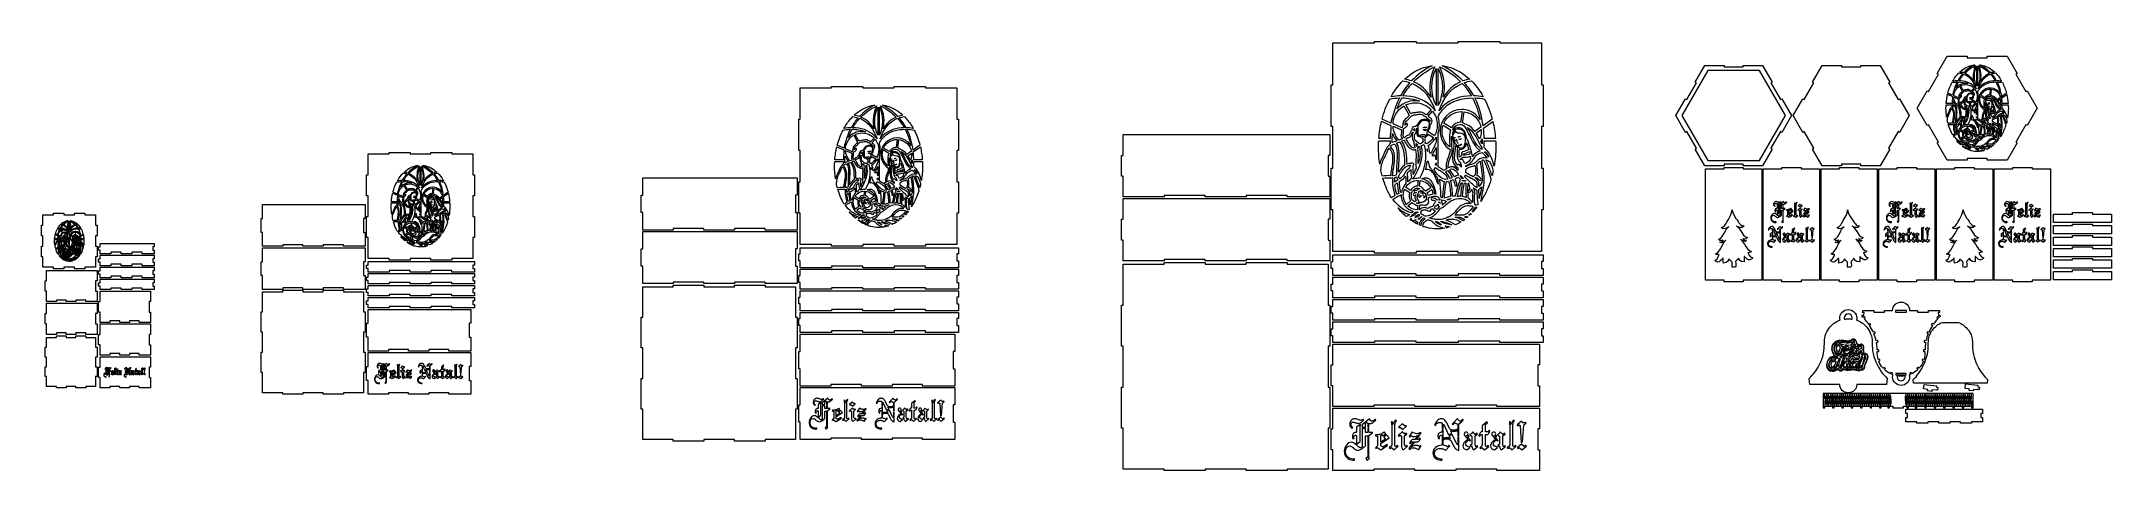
# Model space of a CAD drawing. Header units: millimetres. Extents: x -1990 to 1990, y -412 to 412.
import ezdxf

# ---------------------------------------------------------------- set-up
doc = ezdxf.new("R2010")
doc.units = ezdxf.units.MM
doc.header["$MEASUREMENT"] = 0
doc.layers.add('Camada 1', color=7, linetype='Continuous')

msp = doc.modelspace()

# ---------------------------------------------------------------- linework, layer by layer
at = {"layer": 'Camada 1', "color": 250, "lineweight": 9}
for points, knots in [([(492.8081, 249.1), (492.8081, 249.1), (492.8081, 168.9), (492.8081, 168.9), (492.8081, 168.9), (492.8081, 168.9), (489.8081, 168.9), (489.8081, 168.9), (489.8081, 168.9), (489.8081, 168.9), (489.8081, 88.7), (489.8081, 88.7), (489.8081, 88.7), (489.8081, 88.7), (492.8081, 88.7), (492.8081, 88.7), (492.8081, 88.7), (492.8081, 88.7), (492.8081, 8.5), (492.8081, 8.5), (492.8081, 8.5), (492.8081, 8.5), (573.0081, 8.5), (573.0081, 8.5), (573.0081, 8.5), (573.0081, 8.5), (573.0081, 5.5), (573.0081, 5.5), (573.0081, 5.5), (573.0081, 5.5), (653.2081, 5.5), (653.2081, 5.5), (653.2081, 5.5), (653.2081, 5.5), (653.2081, 8.5), (653.2081, 8.5), (653.2081, 8.5), (653.2081, 8.5), (733.4081, 8.5), (733.4081, 8.5), (733.4081, 8.5), (733.4081, 8.5), (733.4081, 5.5), (733.4081, 5.5), (733.4081, 5.5), (733.4081, 5.5), (813.6081, 5.5), (813.6081, 5.5), (813.6081, 5.5), (813.6081, 5.5), (813.6081, 8.5), (813.6081, 8.5), (813.6081, 8.5), (813.6081, 8.5), (893.8081, 8.5), (893.8081, 8.5), (893.8081, 8.5), (893.8081, 8.5), (893.8081, 88.7), (893.8081, 88.7), (893.8081, 88.7), (893.8081, 88.7), (896.8081, 88.7), (896.8081, 88.7), (896.8081, 88.7), (896.8081, 88.7), (896.8081, 168.9), (896.8081, 168.9), (896.8081, 168.9), (896.8081, 168.9), (893.8081, 168.9), (893.8081, 168.9), (893.8081, 168.9), (893.8081, 168.9), (893.8081, 249.1), (893.8081, 249.1), (893.8081, 249.1), (893.8081, 249.1), (896.8081, 249.1), (896.8081, 249.1), (896.8081, 249.1), (896.8081, 249.1), (896.8081, 329.3), (896.8081, 329.3), (896.8081, 329.3), (896.8081, 329.3), (893.8081, 329.3), (893.8081, 329.3), (893.8081, 329.3), (893.8081, 329.3), (893.8081, 409.5), (893.8081, 409.5), (893.8081, 409.5), (893.8081, 409.5), (813.6081, 409.5), (813.6081, 409.5), (813.6081, 409.5), (813.6081, 409.5), (813.6081, 412.5), (813.6081, 412.5), (813.6081, 412.5), (813.6081, 412.5), (733.4081, 412.5), (733.4081, 412.5), (733.4081, 412.5), (733.4081, 412.5), (733.4081, 409.5), (733.4081, 409.5), (733.4081, 409.5), (733.4081, 409.5), (653.2081, 409.5), (653.2081, 409.5), (653.2081, 409.5), (653.2081, 409.5), (653.2081, 412.5), (653.2081, 412.5), (653.2081, 412.5), (653.2081, 412.5), (573.0081, 412.5), (573.0081, 412.5), (573.0081, 412.5), (573.0081, 412.5), (573.0081, 409.5), (573.0081, 409.5), (573.0081, 409.5), (573.0081, 409.5), (492.8081, 409.5), (492.8081, 409.5), (492.8081, 409.5), (492.8081, 409.5), (492.8081, 329.3), (492.8081, 329.3), (492.8081, 329.3), (492.8081, 329.3), (489.8081, 329.3), (489.8081, 329.3), (489.8081, 329.3), (489.8081, 329.3), (489.8081, 249.1), (489.8081, 249.1), (489.8081, 249.1), (489.8081, 249.1), (492.8081, 249.1), (492.8081, 249.1)], [0, 0, 0, 0, 0.027027027, 0.027027027, 0.027027027, 0.027027027, 0.054054054, 0.054054054, 0.054054054, 0.054054054, 0.081081081, 0.081081081, 0.081081081, 0.081081081, 0.108108108, 0.108108108, 0.108108108, 0.108108108, 0.135135135, 0.135135135, 0.135135135, 0.135135135, 0.162162162, 0.162162162, 0.162162162, 0.162162162, 0.189189189, 0.189189189, 0.189189189, 0.189189189, 0.216216216, 0.216216216, 0.216216216, 0.216216216, 0.243243243, 0.243243243, 0.243243243, 0.243243243, 0.27027027, 0.27027027, 0.27027027, 0.27027027, 0.297297297, 0.297297297, 0.297297297, 0.297297297, 0.324324324, 0.324324324, 0.324324324, 0.324324324, 0.351351351, 0.351351351, 0.351351351, 0.351351351, 0.378378378, 0.378378378, 0.378378378, 0.378378378, 0.405405405, 0.405405405, 0.405405405, 0.405405405, 0.432432432, 0.432432432, 0.432432432, 0.432432432, 0.459459459, 0.459459459, 0.459459459, 0.459459459, 0.486486486, 0.486486486, 0.486486486, 0.486486486, 0.513513514, 0.513513514, 0.513513514, 0.513513514, 0.540540541, 0.540540541, 0.540540541, 0.540540541, 0.567567568, 0.567567568, 0.567567568, 0.567567568, 0.594594595, 0.594594595, 0.594594595, 0.594594595, 0.621621622, 0.621621622, 0.621621622, 0.621621622, 0.648648649, 0.648648649, 0.648648649, 0.648648649, 0.675675676, 0.675675676, 0.675675676, 0.675675676, 0.702702703, 0.702702703, 0.702702703, 0.702702703, 0.72972973, 0.72972973, 0.72972973, 0.72972973, 0.756756757, 0.756756757, 0.756756757, 0.756756757, 0.783783784, 0.783783784, 0.783783784, 0.783783784, 0.810810811, 0.810810811, 0.810810811, 0.810810811, 0.837837838, 0.837837838, 0.837837838, 0.837837838, 0.864864865, 0.864864865, 0.864864865, 0.864864865, 0.891891892, 0.891891892, 0.891891892, 0.891891892, 0.918918919, 0.918918919, 0.918918919, 0.918918919, 0.945945946, 0.945945946, 0.945945946, 0.945945946, 1, 1, 1, 1]), ([(630.7785, 339.974), (635.4989, 339.2224), (639.9289, 338.0848), (644.0853, 336.598), (644.0853, 336.598), (655.1481, 348.09), (668.3405, 357.7956), (683.5385, 365.7948), (683.5385, 365.7948), (680.0677, 365.3788), (676.6233, 364.7416), (673.2225, 363.888), (673.2225, 363.888), (657.0277, 359.8228), (642.7949, 351.1808), (630.7785, 339.974)], [0, 0, 0, 0, 0.2, 0.2, 0.2, 0.2, 0.4, 0.4, 0.4, 0.4, 0.6, 0.6, 0.6, 0.6, 1, 1, 1, 1]), ([(688.5757, 363.8852), (672.9497, 356.0536), (659.4229, 346.4632), (648.1221, 335.0092), (648.1221, 335.0092), (662.4453, 328.84), (673.3033, 318.3116), (681.5245, 305.1944), (681.5245, 305.1944), (677.0457, 324.7776), (679.3961, 345.5532), (688.5757, 363.8852)], [0, 0, 0, 0, 0.25, 0.25, 0.25, 0.25, 0.5, 0.5, 0.5, 0.5, 1, 1, 1, 1]), ([(691.3081, 289.0736), (691.3081, 289.0736), (691.3081, 360.3588), (691.3081, 360.3588), (691.3081, 360.3588), (680.6593, 337.8048), (680.6593, 311.6276), (691.3081, 289.0736)], [0, 0, 0, 0, 0.333333333, 0.333333333, 0.333333333, 0.333333333, 1, 1, 1, 1]), ([(695.3081, 360.3588), (695.3081, 360.3588), (695.3081, 289.0736), (695.3081, 289.0736), (695.3081, 289.0736), (705.9569, 311.6276), (705.9569, 337.8048), (695.3081, 360.3588)], [0, 0, 0, 0, 0.333333333, 0.333333333, 0.333333333, 0.333333333, 1, 1, 1, 1]), ([(738.4921, 335.0084), (726.7873, 346.866), (713.0681, 356.3512), (698.0405, 363.8848), (698.0405, 363.8848), (707.2201, 345.5524), (709.5705, 324.7772), (705.0917, 305.1944), (705.0917, 305.1944), (713.3125, 318.3108), (724.1697, 328.8388), (738.4921, 335.0084)], [0, 0, 0, 0, 0.25, 0.25, 0.25, 0.25, 0.5, 0.5, 0.5, 0.5, 1, 1, 1, 1]), ([(703.0749, 365.7948), (717.7349, 358.0764), (731.0985, 348.4676), (742.5289, 336.5976), (742.5289, 336.5976), (746.6861, 338.0848), (751.1161, 339.2224), (755.8377, 339.974), (755.8377, 339.974), (743.8213, 351.1808), (729.5885, 359.8228), (713.3937, 363.888), (713.3937, 363.888), (709.9921, 364.742), (706.5469, 365.3788), (703.0749, 365.7948)], [0, 0, 0, 0, 0.2, 0.2, 0.2, 0.2, 0.4, 0.4, 0.4, 0.4, 0.6, 0.6, 0.6, 0.6, 1, 1, 1, 1]), ([(1170.4815, 302.0283), (1170.4815, 302.0283), (1151.9101, 269.8616), (1151.9101, 269.8616), (1151.9101, 269.8616), (1151.9101, 269.8616), (1170.4815, 237.6949), (1170.4815, 237.6949), (1170.4815, 237.6949), (1170.4815, 237.6949), (1173.0796, 239.1949), (1173.0796, 239.1949), (1173.0796, 239.1949), (1173.0796, 239.1949), (1191.651, 207.0283), (1191.651, 207.0283), (1191.651, 207.0283), (1191.651, 207.0283), (1189.053, 205.5283), (1189.053, 205.5283), (1189.053, 205.5283), (1189.053, 205.5283), (1207.6244, 173.3616), (1207.6244, 173.3616), (1207.6244, 173.3616), (1207.6244, 173.3616), (1244.7673, 173.3616), (1244.7673, 173.3616), (1244.7673, 173.3616), (1244.7673, 173.3616), (1244.7673, 176.3616), (1244.7673, 176.3616), (1244.7673, 176.3616), (1244.7673, 176.3616), (1281.9101, 176.3616), (1281.9101, 176.3616), (1281.9101, 176.3616), (1281.9101, 176.3616), (1281.9101, 173.3616), (1281.9101, 173.3616), (1281.9101, 173.3616), (1281.9101, 173.3616), (1319.053, 173.3616), (1319.053, 173.3616), (1319.053, 173.3616), (1319.053, 173.3616), (1337.6244, 205.5283), (1337.6244, 205.5283), (1337.6244, 205.5283), (1337.6244, 205.5283), (1335.0264, 207.0283), (1335.0264, 207.0283), (1335.0264, 207.0283), (1335.0264, 207.0283), (1353.5978, 239.1949), (1353.5978, 239.1949), (1353.5978, 239.1949), (1353.5978, 239.1949), (1356.1959, 237.6949), (1356.1959, 237.6949), (1356.1959, 237.6949), (1356.1959, 237.6949), (1374.7673, 269.8616), (1374.7673, 269.8616), (1374.7673, 269.8616), (1374.7673, 269.8616), (1356.1959, 302.0283), (1356.1959, 302.0283), (1356.1959, 302.0283), (1356.1959, 302.0283), (1353.5978, 300.5283), (1353.5978, 300.5283), (1353.5978, 300.5283), (1353.5978, 300.5283), (1335.0264, 332.6949), (1335.0264, 332.6949), (1335.0264, 332.6949), (1335.0264, 332.6949), (1337.6244, 334.1949), (1337.6244, 334.1949), (1337.6244, 334.1949), (1337.6244, 334.1949), (1319.053, 366.3616), (1319.053, 366.3616), (1319.053, 366.3616), (1319.053, 366.3616), (1281.9101, 366.3616), (1281.9101, 366.3616), (1281.9101, 366.3616), (1281.9101, 366.3616), (1281.9101, 363.3616), (1281.9101, 363.3616), (1281.9101, 363.3616), (1281.9101, 363.3616), (1244.7673, 363.3616), (1244.7673, 363.3616), (1244.7673, 363.3616), (1244.7673, 363.3616), (1244.7673, 366.3616), (1244.7673, 366.3616), (1244.7673, 366.3616), (1244.7673, 366.3616), (1207.6244, 366.3616), (1207.6244, 366.3616), (1207.6244, 366.3616), (1207.6244, 366.3616), (1189.053, 334.1949), (1189.053, 334.1949), (1189.053, 334.1949), (1189.053, 334.1949), (1191.651, 332.6949), (1191.651, 332.6949), (1191.651, 332.6949), (1191.651, 332.6949), (1173.0796, 300.5283), (1173.0796, 300.5283), (1173.0796, 300.5283), (1173.0796, 300.5283), (1170.4815, 302.0283), (1170.4815, 302.0283)], [0, 0, 0, 0, 0.032258065, 0.032258065, 0.032258065, 0.032258065, 0.064516129, 0.064516129, 0.064516129, 0.064516129, 0.096774194, 0.096774194, 0.096774194, 0.096774194, 0.129032258, 0.129032258, 0.129032258, 0.129032258, 0.161290323, 0.161290323, 0.161290323, 0.161290323, 0.193548387, 0.193548387, 0.193548387, 0.193548387, 0.225806452, 0.225806452, 0.225806452, 0.225806452, 0.258064516, 0.258064516, 0.258064516, 0.258064516, 0.290322581, 0.290322581, 0.290322581, 0.290322581, 0.322580645, 0.322580645, 0.322580645, 0.322580645, 0.35483871, 0.35483871, 0.35483871, 0.35483871, 0.387096774, 0.387096774, 0.387096774, 0.387096774, 0.419354839, 0.419354839, 0.419354839, 0.419354839, 0.451612903, 0.451612903, 0.451612903, 0.451612903, 0.483870968, 0.483870968, 0.483870968, 0.483870968, 0.516129032, 0.516129032, 0.516129032, 0.516129032, 0.548387097, 0.548387097, 0.548387097, 0.548387097, 0.580645161, 0.580645161, 0.580645161, 0.580645161, 0.612903226, 0.612903226, 0.612903226, 0.612903226, 0.64516129, 0.64516129, 0.64516129, 0.64516129, 0.677419355, 0.677419355, 0.677419355, 0.677419355, 0.709677419, 0.709677419, 0.709677419, 0.709677419, 0.741935484, 0.741935484, 0.741935484, 0.741935484, 0.774193548, 0.774193548, 0.774193548, 0.774193548, 0.806451613, 0.806451613, 0.806451613, 0.806451613, 0.838709677, 0.838709677, 0.838709677, 0.838709677, 0.870967742, 0.870967742, 0.870967742, 0.870967742, 0.903225806, 0.903225806, 0.903225806, 0.903225806, 0.935483871, 0.935483871, 0.935483871, 0.935483871, 1, 1, 1, 1]), ([(1470.6245, 366.3616), (1470.6245, 366.3616), (1433.4816, 366.3616), (1433.4816, 366.3616), (1433.4816, 366.3616), (1433.4816, 366.3616), (1414.9102, 334.1949), (1414.9102, 334.1949), (1414.9102, 334.1949), (1414.9102, 334.1949), (1417.5082, 332.6949), (1417.5082, 332.6949), (1417.5082, 332.6949), (1417.5082, 332.6949), (1398.9368, 300.5283), (1398.9368, 300.5283), (1398.9368, 300.5283), (1398.9368, 300.5283), (1396.3387, 302.0283), (1396.3387, 302.0283), (1396.3387, 302.0283), (1396.3387, 302.0283), (1377.7673, 269.8616), (1377.7673, 269.8616), (1377.7673, 269.8616), (1377.7673, 269.8616), (1396.3387, 237.6949), (1396.3387, 237.6949), (1396.3387, 237.6949), (1396.3387, 237.6949), (1398.9368, 239.1949), (1398.9368, 239.1949), (1398.9368, 239.1949), (1398.9368, 239.1949), (1417.5082, 207.0283), (1417.5082, 207.0283), (1417.5082, 207.0283), (1417.5082, 207.0283), (1414.9102, 205.5283), (1414.9102, 205.5283), (1414.9102, 205.5283), (1414.9102, 205.5283), (1433.4816, 173.3616), (1433.4816, 173.3616), (1433.4816, 173.3616), (1433.4816, 173.3616), (1470.6245, 173.3616), (1470.6245, 173.3616), (1470.6245, 173.3616), (1470.6245, 173.3616), (1470.6245, 176.3616), (1470.6245, 176.3616), (1470.6245, 176.3616), (1470.6245, 176.3616), (1507.7673, 176.3616), (1507.7673, 176.3616), (1507.7673, 176.3616), (1507.7673, 176.3616), (1507.7673, 173.3616), (1507.7673, 173.3616), (1507.7673, 173.3616), (1507.7673, 173.3616), (1544.9102, 173.3616), (1544.9102, 173.3616), (1544.9102, 173.3616), (1544.9102, 173.3616), (1563.4816, 205.5283), (1563.4816, 205.5283), (1563.4816, 205.5283), (1563.4816, 205.5283), (1560.8836, 207.0283), (1560.8836, 207.0283), (1560.8836, 207.0283), (1560.8836, 207.0283), (1579.455, 239.1949), (1579.455, 239.1949), (1579.455, 239.1949), (1579.455, 239.1949), (1582.0531, 237.6949), (1582.0531, 237.6949), (1582.0531, 237.6949), (1582.0531, 237.6949), (1600.6245, 269.8616), (1600.6245, 269.8616), (1600.6245, 269.8616), (1600.6245, 269.8616), (1582.0531, 302.0283), (1582.0531, 302.0283), (1582.0531, 302.0283), (1582.0531, 302.0283), (1579.455, 300.5283), (1579.455, 300.5283), (1579.455, 300.5283), (1579.455, 300.5283), (1560.8836, 332.6949), (1560.8836, 332.6949), (1560.8836, 332.6949), (1560.8836, 332.6949), (1563.4816, 334.1949), (1563.4816, 334.1949), (1563.4816, 334.1949), (1563.4816, 334.1949), (1544.9102, 366.3616), (1544.9102, 366.3616), (1544.9102, 366.3616), (1544.9102, 366.3616), (1507.7673, 366.3616), (1507.7673, 366.3616), (1507.7673, 366.3616), (1507.7673, 366.3616), (1507.7673, 363.3616), (1507.7673, 363.3616), (1507.7673, 363.3616), (1507.7673, 363.3616), (1470.6245, 363.3616), (1470.6245, 363.3616), (1470.6245, 363.3616), (1470.6245, 363.3616), (1470.6245, 366.3616), (1470.6245, 366.3616)], [0, 0, 0, 0, 0.032258065, 0.032258065, 0.032258065, 0.032258065, 0.064516129, 0.064516129, 0.064516129, 0.064516129, 0.096774194, 0.096774194, 0.096774194, 0.096774194, 0.129032258, 0.129032258, 0.129032258, 0.129032258, 0.161290323, 0.161290323, 0.161290323, 0.161290323, 0.193548387, 0.193548387, 0.193548387, 0.193548387, 0.225806452, 0.225806452, 0.225806452, 0.225806452, 0.258064516, 0.258064516, 0.258064516, 0.258064516, 0.290322581, 0.290322581, 0.290322581, 0.290322581, 0.322580645, 0.322580645, 0.322580645, 0.322580645, 0.35483871, 0.35483871, 0.35483871, 0.35483871, 0.387096774, 0.387096774, 0.387096774, 0.387096774, 0.419354839, 0.419354839, 0.419354839, 0.419354839, 0.451612903, 0.451612903, 0.451612903, 0.451612903, 0.483870968, 0.483870968, 0.483870968, 0.483870968, 0.516129032, 0.516129032, 0.516129032, 0.516129032, 0.548387097, 0.548387097, 0.548387097, 0.548387097, 0.580645161, 0.580645161, 0.580645161, 0.580645161, 0.612903226, 0.612903226, 0.612903226, 0.612903226, 0.64516129, 0.64516129, 0.64516129, 0.64516129, 0.677419355, 0.677419355, 0.677419355, 0.677419355, 0.709677419, 0.709677419, 0.709677419, 0.709677419, 0.741935484, 0.741935484, 0.741935484, 0.741935484, 0.774193548, 0.774193548, 0.774193548, 0.774193548, 0.806451613, 0.806451613, 0.806451613, 0.806451613, 0.838709677, 0.838709677, 0.838709677, 0.838709677, 0.870967742, 0.870967742, 0.870967742, 0.870967742, 0.903225806, 0.903225806, 0.903225806, 0.903225806, 0.935483871, 0.935483871, 0.935483871, 0.935483871, 1, 1, 1, 1]), ([(1789.1841, 184.1591), (1789.1841, 184.1591), (1808.4291, 217.4923), (1808.4291, 217.4923), (1808.4291, 217.4923), (1808.4291, 217.4923), (1805.8311, 218.9923), (1805.8311, 218.9923), (1805.8311, 218.9923), (1805.8311, 218.9923), (1825.0761, 252.3257), (1825.0761, 252.3257), (1825.0761, 252.3257), (1825.0761, 252.3257), (1827.6741, 250.8257), (1827.6741, 250.8257), (1827.6741, 250.8257), (1827.6741, 250.8257), (1846.9192, 284.159), (1846.9192, 284.159), (1846.9192, 284.159), (1846.9192, 284.159), (1827.6741, 317.4923), (1827.6741, 317.4923), (1827.6741, 317.4923), (1827.6741, 317.4923), (1825.0761, 315.9923), (1825.0761, 315.9923), (1825.0761, 315.9923), (1825.0761, 315.9923), (1805.8311, 349.3256), (1805.8311, 349.3256), (1805.8311, 349.3256), (1805.8311, 349.3256), (1808.4291, 350.8256), (1808.4291, 350.8256), (1808.4291, 350.8256), (1808.4291, 350.8256), (1789.1841, 384.1589), (1789.1841, 384.1589), (1789.1841, 384.1589), (1789.1841, 384.1589), (1750.6942, 384.1589), (1750.6942, 384.1589), (1750.6942, 384.1589), (1750.6942, 384.1589), (1750.6942, 381.1589), (1750.6942, 381.1589), (1750.6942, 381.1589), (1750.6942, 381.1589), (1712.2042, 381.1589), (1712.2042, 381.1589), (1712.2042, 381.1589), (1712.2042, 381.1589), (1712.2042, 384.1589), (1712.2042, 384.1589), (1712.2042, 384.1589), (1712.2042, 384.1589), (1673.7142, 384.1589), (1673.7142, 384.1589), (1673.7142, 384.1589), (1673.7142, 384.1589), (1654.4693, 350.8256), (1654.4693, 350.8256), (1654.4693, 350.8256), (1654.4693, 350.8256), (1657.0673, 349.3256), (1657.0673, 349.3256), (1657.0673, 349.3256), (1657.0673, 349.3256), (1637.8223, 315.9923), (1637.8223, 315.9923), (1637.8223, 315.9923), (1637.8223, 315.9923), (1635.2243, 317.4923), (1635.2243, 317.4923), (1635.2243, 317.4923), (1635.2243, 317.4923), (1615.9792, 284.159), (1615.9792, 284.159), (1615.9792, 284.159), (1615.9792, 284.159), (1635.2243, 250.8257), (1635.2243, 250.8257), (1635.2243, 250.8257), (1635.2243, 250.8257), (1637.8223, 252.3257), (1637.8223, 252.3257), (1637.8223, 252.3257), (1637.8223, 252.3257), (1657.0673, 218.9923), (1657.0673, 218.9923), (1657.0673, 218.9923), (1657.0673, 218.9923), (1654.4693, 217.4923), (1654.4693, 217.4923), (1654.4693, 217.4923), (1654.4693, 217.4923), (1673.7142, 184.1591), (1673.7142, 184.1591), (1673.7142, 184.1591), (1673.7142, 184.1591), (1712.2042, 184.1591), (1712.2042, 184.1591), (1712.2042, 184.1591), (1712.2042, 184.1591), (1712.2042, 187.1591), (1712.2042, 187.1591), (1712.2042, 187.1591), (1712.2042, 187.1591), (1750.6942, 187.1591), (1750.6942, 187.1591), (1750.6942, 187.1591), (1750.6942, 187.1591), (1750.6942, 184.1591), (1750.6942, 184.1591), (1750.6942, 184.1591), (1750.6942, 184.1591), (1789.1841, 184.1591), (1789.1841, 184.1591)], [0, 0, 0, 0, 0.032258065, 0.032258065, 0.032258065, 0.032258065, 0.064516129, 0.064516129, 0.064516129, 0.064516129, 0.096774194, 0.096774194, 0.096774194, 0.096774194, 0.129032258, 0.129032258, 0.129032258, 0.129032258, 0.161290323, 0.161290323, 0.161290323, 0.161290323, 0.193548387, 0.193548387, 0.193548387, 0.193548387, 0.225806452, 0.225806452, 0.225806452, 0.225806452, 0.258064516, 0.258064516, 0.258064516, 0.258064516, 0.290322581, 0.290322581, 0.290322581, 0.290322581, 0.322580645, 0.322580645, 0.322580645, 0.322580645, 0.35483871, 0.35483871, 0.35483871, 0.35483871, 0.387096774, 0.387096774, 0.387096774, 0.387096774, 0.419354839, 0.419354839, 0.419354839, 0.419354839, 0.451612903, 0.451612903, 0.451612903, 0.451612903, 0.483870968, 0.483870968, 0.483870968, 0.483870968, 0.516129032, 0.516129032, 0.516129032, 0.516129032, 0.548387097, 0.548387097, 0.548387097, 0.548387097, 0.580645161, 0.580645161, 0.580645161, 0.580645161, 0.612903226, 0.612903226, 0.612903226, 0.612903226, 0.64516129, 0.64516129, 0.64516129, 0.64516129, 0.677419355, 0.677419355, 0.677419355, 0.677419355, 0.709677419, 0.709677419, 0.709677419, 0.709677419, 0.741935484, 0.741935484, 0.741935484, 0.741935484, 0.774193548, 0.774193548, 0.774193548, 0.774193548, 0.806451613, 0.806451613, 0.806451613, 0.806451613, 0.838709677, 0.838709677, 0.838709677, 0.838709677, 0.870967742, 0.870967742, 0.870967742, 0.870967742, 0.903225806, 0.903225806, 0.903225806, 0.903225806, 0.935483871, 0.935483871, 0.935483871, 0.935483871, 1, 1, 1, 1]), ([(1698.2056, 353.7907), (1700.7152, 353.3911), (1703.0704, 352.7863), (1705.2801, 351.9959), (1705.2801, 351.9959), (1711.1616, 358.1055), (1718.1753, 363.2655), (1726.2552, 367.5182), (1726.2552, 367.5182), (1724.41, 367.297), (1722.5788, 366.9583), (1720.7708, 366.5045), (1720.7708, 366.5045), (1712.1609, 364.3432), (1704.5941, 359.7487), (1698.2056, 353.7907)], [0, 0, 0, 0, 0.2, 0.2, 0.2, 0.2, 0.4, 0.4, 0.4, 0.4, 0.6, 0.6, 0.6, 0.6, 1, 1, 1, 1]), ([(1728.9332, 366.503), (1720.6258, 362.3393), (1713.4343, 357.2407), (1707.4263, 351.1512), (1707.4263, 351.1512), (1715.0411, 347.8714), (1720.8137, 342.274), (1725.1845, 335.3003), (1725.1845, 335.3003), (1722.8034, 345.7116), (1724.053, 356.7569), (1728.9332, 366.503)], [0, 0, 0, 0, 0.25, 0.25, 0.25, 0.25, 0.5, 0.5, 0.5, 0.5, 1, 1, 1, 1]), ([(1730.3859, 326.7297), (1730.3859, 326.7297), (1730.3859, 364.6282), (1730.3859, 364.6282), (1730.3859, 364.6282), (1724.7245, 352.6375), (1724.7245, 338.7205), (1730.3859, 326.7297)], [0, 0, 0, 0, 0.333333333, 0.333333333, 0.333333333, 0.333333333, 1, 1, 1, 1]), ([(1732.5125, 364.6282), (1732.5125, 364.6282), (1732.5125, 326.7297), (1732.5125, 326.7297), (1732.5125, 326.7297), (1738.1739, 338.7205), (1738.1739, 352.6375), (1732.5125, 364.6282)], [0, 0, 0, 0, 0.333333333, 0.333333333, 0.333333333, 0.333333333, 1, 1, 1, 1]), ([(1755.4711, 351.1508), (1749.2483, 357.4548), (1741.9545, 362.4976), (1733.9652, 366.5028), (1733.9652, 366.5028), (1738.8455, 356.7564), (1740.095, 345.7114), (1737.7139, 335.3003), (1737.7139, 335.3003), (1742.0844, 342.2736), (1747.8566, 347.8707), (1755.4711, 351.1508)], [0, 0, 0, 0, 0.25, 0.25, 0.25, 0.25, 0.5, 0.5, 0.5, 0.5, 1, 1, 1, 1]), ([(1736.6417, 367.5182), (1744.4356, 363.4148), (1751.5403, 358.3063), (1757.6172, 351.9957), (1757.6172, 351.9957), (1759.8274, 352.7863), (1762.1826, 353.3911), (1764.6928, 353.7907), (1764.6928, 353.7907), (1758.3043, 359.7487), (1750.7375, 364.3432), (1742.1276, 366.5045), (1742.1276, 366.5045), (1740.3192, 366.9585), (1738.4875, 367.297), (1736.6417, 367.5182)], [0, 0, 0, 0, 0.2, 0.2, 0.2, 0.2, 0.4, 0.4, 0.4, 0.4, 0.6, 0.6, 0.6, 0.6, 1, 1, 1, 1]), ([(-530.9787, 202.5711), (-530.9787, 202.5711), (-530.9787, 142.3711), (-530.9787, 142.3711), (-530.9787, 142.3711), (-530.9787, 142.3711), (-533.9787, 142.3711), (-533.9787, 142.3711), (-533.9787, 142.3711), (-533.9787, 142.3711), (-533.9787, 82.1711), (-533.9787, 82.1711), (-533.9787, 82.1711), (-533.9787, 82.1711), (-530.9787, 82.1711), (-530.9787, 82.1711), (-530.9787, 82.1711), (-530.9787, 82.1711), (-530.9787, 21.9711), (-530.9787, 21.9711), (-530.9787, 21.9711), (-530.9787, 21.9711), (-470.7787, 21.9711), (-470.7787, 21.9711), (-470.7787, 21.9711), (-470.7787, 21.9711), (-470.7787, 18.9711), (-470.7787, 18.9711), (-470.7787, 18.9711), (-470.7787, 18.9711), (-410.5787, 18.9711), (-410.5787, 18.9711), (-410.5787, 18.9711), (-410.5787, 18.9711), (-410.5787, 21.9711), (-410.5787, 21.9711), (-410.5787, 21.9711), (-410.5787, 21.9711), (-350.3787, 21.9711), (-350.3787, 21.9711), (-350.3787, 21.9711), (-350.3787, 21.9711), (-350.3787, 18.9711), (-350.3787, 18.9711), (-350.3787, 18.9711), (-350.3787, 18.9711), (-290.1787, 18.9711), (-290.1787, 18.9711), (-290.1787, 18.9711), (-290.1787, 18.9711), (-290.1787, 21.9711), (-290.1787, 21.9711), (-290.1787, 21.9711), (-290.1787, 21.9711), (-229.9787, 21.9711), (-229.9787, 21.9711), (-229.9787, 21.9711), (-229.9787, 21.9711), (-229.9787, 82.1711), (-229.9787, 82.1711), (-229.9787, 82.1711), (-229.9787, 82.1711), (-226.9787, 82.1711), (-226.9787, 82.1711), (-226.9787, 82.1711), (-226.9787, 82.1711), (-226.9787, 142.3711), (-226.9787, 142.3711), (-226.9787, 142.3711), (-226.9787, 142.3711), (-229.9787, 142.3711), (-229.9787, 142.3711), (-229.9787, 142.3711), (-229.9787, 142.3711), (-229.9787, 202.5711), (-229.9787, 202.5711), (-229.9787, 202.5711), (-229.9787, 202.5711), (-226.9787, 202.5711), (-226.9787, 202.5711), (-226.9787, 202.5711), (-226.9787, 202.5711), (-226.9787, 262.7711), (-226.9787, 262.7711), (-226.9787, 262.7711), (-226.9787, 262.7711), (-229.9787, 262.7711), (-229.9787, 262.7711), (-229.9787, 262.7711), (-229.9787, 262.7711), (-229.9787, 322.9711), (-229.9787, 322.9711), (-229.9787, 322.9711), (-229.9787, 322.9711), (-290.1787, 322.9711), (-290.1787, 322.9711), (-290.1787, 322.9711), (-290.1787, 322.9711), (-290.1787, 325.9711), (-290.1787, 325.9711), (-290.1787, 325.9711), (-290.1787, 325.9711), (-350.3787, 325.9711), (-350.3787, 325.9711), (-350.3787, 325.9711), (-350.3787, 325.9711), (-350.3787, 322.9711), (-350.3787, 322.9711), (-350.3787, 322.9711), (-350.3787, 322.9711), (-410.5787, 322.9711), (-410.5787, 322.9711), (-410.5787, 322.9711), (-410.5787, 322.9711), (-410.5787, 325.9711), (-410.5787, 325.9711), (-410.5787, 325.9711), (-410.5787, 325.9711), (-470.7787, 325.9711), (-470.7787, 325.9711), (-470.7787, 325.9711), (-470.7787, 325.9711), (-470.7787, 322.9711), (-470.7787, 322.9711), (-470.7787, 322.9711), (-470.7787, 322.9711), (-530.9787, 322.9711), (-530.9787, 322.9711), (-530.9787, 322.9711), (-530.9787, 322.9711), (-530.9787, 262.7711), (-530.9787, 262.7711), (-530.9787, 262.7711), (-530.9787, 262.7711), (-533.9787, 262.7711), (-533.9787, 262.7711), (-533.9787, 262.7711), (-533.9787, 262.7711), (-533.9787, 202.5711), (-533.9787, 202.5711), (-533.9787, 202.5711), (-533.9787, 202.5711), (-530.9787, 202.5711), (-530.9787, 202.5711)], [0, 0, 0, 0, 0.027027027, 0.027027027, 0.027027027, 0.027027027, 0.054054054, 0.054054054, 0.054054054, 0.054054054, 0.081081081, 0.081081081, 0.081081081, 0.081081081, 0.108108108, 0.108108108, 0.108108108, 0.108108108, 0.135135135, 0.135135135, 0.135135135, 0.135135135, 0.162162162, 0.162162162, 0.162162162, 0.162162162, 0.189189189, 0.189189189, 0.189189189, 0.189189189, 0.216216216, 0.216216216, 0.216216216, 0.216216216, 0.243243243, 0.243243243, 0.243243243, 0.243243243, 0.27027027, 0.27027027, 0.27027027, 0.27027027, 0.297297297, 0.297297297, 0.297297297, 0.297297297, 0.324324324, 0.324324324, 0.324324324, 0.324324324, 0.351351351, 0.351351351, 0.351351351, 0.351351351, 0.378378378, 0.378378378, 0.378378378, 0.378378378, 0.405405405, 0.405405405, 0.405405405, 0.405405405, 0.432432432, 0.432432432, 0.432432432, 0.432432432, 0.459459459, 0.459459459, 0.459459459, 0.459459459, 0.486486486, 0.486486486, 0.486486486, 0.486486486, 0.513513514, 0.513513514, 0.513513514, 0.513513514, 0.540540541, 0.540540541, 0.540540541, 0.540540541, 0.567567568, 0.567567568, 0.567567568, 0.567567568, 0.594594595, 0.594594595, 0.594594595, 0.594594595, 0.621621622, 0.621621622, 0.621621622, 0.621621622, 0.648648649, 0.648648649, 0.648648649, 0.648648649, 0.675675676, 0.675675676, 0.675675676, 0.675675676, 0.702702703, 0.702702703, 0.702702703, 0.702702703, 0.72972973, 0.72972973, 0.72972973, 0.72972973, 0.756756757, 0.756756757, 0.756756757, 0.756756757, 0.783783784, 0.783783784, 0.783783784, 0.783783784, 0.810810811, 0.810810811, 0.810810811, 0.810810811, 0.837837838, 0.837837838, 0.837837838, 0.837837838, 0.864864865, 0.864864865, 0.864864865, 0.864864865, 0.891891892, 0.891891892, 0.891891892, 0.891891892, 0.918918919, 0.918918919, 0.918918919, 0.918918919, 0.945945946, 0.945945946, 0.945945946, 0.945945946, 1, 1, 1, 1]), ([(604.6113, 306.2124), (610.5689, 307.1716), (616.7317, 307.7544), (622.9353, 307.8624), (622.9353, 307.8624), (628.0481, 317.1544), (634.1129, 325.656), (641.0941, 333.3896), (641.0941, 333.3896), (636.7601, 334.8148), (632.1181, 335.8476), (627.1453, 336.4424), (627.1453, 336.4424), (619.5249, 328.7204), (612.8797, 319.9728), (607.2841, 310.7756), (607.2841, 310.7756), (606.3681, 309.27), (605.4773, 307.7484), (604.6113, 306.2124)], [0, 0, 0, 0, 0.166666667, 0.166666667, 0.166666667, 0.166666667, 0.333333333, 0.333333333, 0.333333333, 0.333333333, 0.5, 0.5, 0.5, 0.5, 0.666666667, 0.666666667, 0.666666667, 0.666666667, 1, 1, 1, 1]), ([(686.3649, 283.152), (686.3769, 283.138), (686.3889, 283.1236), (686.4005, 283.1092), (686.4005, 283.1092), (686.7781, 282.654), (687.1493, 282.1932), (687.5129, 281.7268), (687.5129, 281.7268), (688.1821, 280.8688), (688.8257, 279.9932), (689.4437, 279.1012), (689.4437, 279.1012), (681.0597, 302.876), (667.4865, 322.8864), (645.1553, 331.904), (645.1553, 331.904), (638.4101, 324.6124), (632.5209, 316.6044), (627.5181, 307.8548), (627.5181, 307.8548), (647.5753, 307.432), (667.6305, 301.8184), (682.1165, 287.7412), (682.1165, 287.7412), (683.6125, 286.2872), (685.0317, 284.7556), (686.3649, 283.152)], [0, 0, 0, 0, 0.125, 0.125, 0.125, 0.125, 0.25, 0.25, 0.25, 0.25, 0.375, 0.375, 0.375, 0.375, 0.5, 0.5, 0.5, 0.5, 0.625, 0.625, 0.625, 0.625, 0.75, 0.75, 0.75, 0.75, 1, 1, 1, 1]), ([(759.0937, 307.8548), (756.3509, 312.6568), (753.2885, 317.3268), (749.8813, 321.8404), (749.8813, 321.8404), (747.2225, 325.3624), (744.4113, 328.7144), (741.4597, 331.9036), (741.4597, 331.9036), (719.1289, 322.8856), (705.5561, 302.8756), (697.1725, 279.1008), (697.1725, 279.1008), (697.7905, 279.9932), (698.4341, 280.8688), (699.1033, 281.7268), (699.1033, 281.7268), (700.7613, 283.8528), (702.5661, 285.862), (704.4997, 287.7412), (704.4997, 287.7412), (718.9849, 301.8172), (739.0381, 307.4312), (759.0937, 307.8548)], [0, 0, 0, 0, 0.142857143, 0.142857143, 0.142857143, 0.142857143, 0.285714286, 0.285714286, 0.285714286, 0.285714286, 0.428571429, 0.428571429, 0.428571429, 0.428571429, 0.571428571, 0.571428571, 0.571428571, 0.571428571, 0.714285714, 0.714285714, 0.714285714, 0.714285714, 1, 1, 1, 1]), ([(759.4709, 336.4424), (754.4977, 335.8476), (749.8553, 334.8148), (745.5213, 333.3892), (745.5213, 333.3892), (748.1537, 330.474), (750.6741, 327.4292), (753.0737, 324.2504), (753.0737, 324.2504), (757.0513, 318.9808), (760.5721, 313.5068), (763.6749, 307.8628), (763.6749, 307.8628), (769.8809, 307.7548), (776.0461, 307.1716), (782.0053, 306.212), (782.0053, 306.212), (781.1389, 307.748), (780.2481, 309.27), (779.3321, 310.7756), (779.3321, 310.7756), (773.7365, 319.9728), (767.0913, 328.7204), (759.4709, 336.4424)], [0, 0, 0, 0, 0.142857143, 0.142857143, 0.142857143, 0.142857143, 0.285714286, 0.285714286, 0.285714286, 0.285714286, 0.428571429, 0.428571429, 0.428571429, 0.428571429, 0.571428571, 0.571428571, 0.571428571, 0.571428571, 0.714285714, 0.714285714, 0.714285714, 0.714285714, 1, 1, 1, 1]), ([(1163.4571, 269.8616), (1163.4571, 269.8616), (1213.3979, 356.3616), (1213.3979, 356.3616), (1213.3979, 356.3616), (1213.3979, 356.3616), (1313.2795, 356.3616), (1313.2795, 356.3616), (1313.2795, 356.3616), (1313.2795, 356.3616), (1363.2203, 269.8616), (1363.2203, 269.8616), (1363.2203, 269.8616), (1363.2203, 269.8616), (1313.2795, 183.3616), (1313.2795, 183.3616), (1313.2795, 183.3616), (1313.2795, 183.3616), (1213.3979, 183.3616), (1213.3979, 183.3616), (1213.3979, 183.3616), (1213.3979, 183.3616), (1163.4571, 269.8616), (1163.4571, 269.8616)], [0, 0, 0, 0, 0.142857143, 0.142857143, 0.142857143, 0.142857143, 0.285714286, 0.285714286, 0.285714286, 0.285714286, 0.428571429, 0.428571429, 0.428571429, 0.428571429, 0.571428571, 0.571428571, 0.571428571, 0.571428571, 0.714285714, 0.714285714, 0.714285714, 0.714285714, 1, 1, 1, 1]), ([(1675.1256, 312.9104), (1675.1256, 312.9104), (1684.2661, 308.8646), (1684.2661, 308.8646), (1684.2661, 308.8646), (1684.5066, 311.9492), (1685.312, 314.8751), (1686.579, 317.5395), (1686.579, 317.5395), (1688.1293, 323.6709), (1690.2412, 329.3401), (1692.8943, 334.5607), (1692.8943, 334.5607), (1689.5194, 334.4386), (1686.1843, 334.0501), (1682.9978, 333.4589), (1682.9978, 333.4589), (1679.5972, 326.9718), (1676.9894, 320.0444), (1675.1256, 312.9104)], [0, 0, 0, 0, 0.166666667, 0.166666667, 0.166666667, 0.166666667, 0.333333333, 0.333333333, 0.333333333, 0.333333333, 0.5, 0.5, 0.5, 0.5, 0.666666667, 0.666666667, 0.666666667, 0.666666667, 1, 1, 1, 1]), ([(1684.294, 335.8415), (1687.4613, 336.3515), (1690.7377, 336.6613), (1694.0358, 336.7187), (1694.0358, 336.7187), (1696.754, 341.6588), (1699.9784, 346.1786), (1703.6899, 350.2901), (1703.6899, 350.2901), (1701.3857, 351.0478), (1698.9178, 351.5969), (1696.2741, 351.9131), (1696.2741, 351.9131), (1692.2227, 347.8078), (1688.6898, 343.1572), (1685.7149, 338.2675), (1685.7149, 338.2675), (1685.228, 337.4671), (1684.7544, 336.6581), (1684.294, 335.8415)], [0, 0, 0, 0, 0.166666667, 0.166666667, 0.166666667, 0.166666667, 0.333333333, 0.333333333, 0.333333333, 0.333333333, 0.5, 0.5, 0.5, 0.5, 0.666666667, 0.666666667, 0.666666667, 0.666666667, 1, 1, 1, 1]), ([(1695.3194, 303.9717), (1695.456, 304.3337), (1695.6167, 304.6818), (1695.8024, 305.0595), (1695.8024, 305.0595), (1695.9242, 305.307), (1696.0429, 305.5537), (1696.1397, 305.8125), (1696.1397, 305.8125), (1696.6332, 307.1316), (1696.3234, 308.5371), (1696.8852, 309.994), (1696.8852, 309.994), (1697.1664, 310.723), (1697.5764, 311.3928), (1698.0634, 312.0019), (1698.0634, 312.0019), (1698.6052, 312.6796), (1699.1617, 313.149), (1699.8565, 313.6538), (1699.8565, 313.6538), (1700.2635, 313.9496), (1700.6495, 314.2306), (1701.0072, 314.5878), (1701.0072, 314.5878), (1701.7234, 315.3032), (1702.2227, 316.1436), (1702.8845, 316.8892), (1702.8845, 316.8892), (1702.8845, 316.8892), (1697.5179, 326.4616), (1697.5179, 326.4616), (1697.5179, 326.4616), (1693.6437, 324.1872), (1690.5055, 320.7938), (1688.5471, 316.7257), (1688.5471, 316.7257), (1688.5439, 316.7187), (1688.5405, 316.7116), (1688.5371, 316.7046), (1688.5371, 316.7046), (1687.2548, 314.0338), (1686.4807, 311.0726), (1686.34, 307.9465), (1686.34, 307.9465), (1686.34, 307.9465), (1695.3194, 303.9717), (1695.3194, 303.9717)], [0, 0, 0, 0, 0.076923077, 0.076923077, 0.076923077, 0.076923077, 0.153846154, 0.153846154, 0.153846154, 0.153846154, 0.230769231, 0.230769231, 0.230769231, 0.230769231, 0.307692308, 0.307692308, 0.307692308, 0.307692308, 0.384615385, 0.384615385, 0.384615385, 0.384615385, 0.461538462, 0.461538462, 0.461538462, 0.461538462, 0.538461538, 0.538461538, 0.538461538, 0.538461538, 0.615384615, 0.615384615, 0.615384615, 0.615384615, 0.692307692, 0.692307692, 0.692307692, 0.692307692, 0.769230769, 0.769230769, 0.769230769, 0.769230769, 0.846153846, 0.846153846, 0.846153846, 0.846153846, 1, 1, 1, 1]), ([(1713.5455, 331.2713), (1707.8724, 333.6095), (1701.5671, 334.5858), (1695.3107, 334.6015), (1695.3107, 334.6015), (1693.467, 331.1094), (1691.8767, 327.4052), (1690.5468, 323.4833), (1690.5468, 323.4833), (1695.083, 328.5233), (1701.6575, 331.6926), (1708.9719, 331.6926), (1708.9719, 331.6926), (1710.5345, 331.6926), (1712.0631, 331.5479), (1713.5455, 331.2713)], [0, 0, 0, 0, 0.2, 0.2, 0.2, 0.2, 0.4, 0.4, 0.4, 0.4, 0.6, 0.6, 0.6, 0.6, 1, 1, 1, 1]), ([(1727.7579, 323.5816), (1727.7643, 323.5741), (1727.7706, 323.5665), (1727.7768, 323.5588), (1727.7768, 323.5588), (1727.9776, 323.3168), (1728.1749, 323.0718), (1728.3682, 322.8239), (1728.3682, 322.8239), (1728.724, 322.3677), (1729.0662, 321.9022), (1729.3947, 321.428), (1729.3947, 321.428), (1724.9374, 334.0677), (1717.7213, 344.7062), (1705.849, 349.5003), (1705.849, 349.5003), (1702.2629, 345.6238), (1699.132, 341.3664), (1696.4723, 336.7147), (1696.4723, 336.7147), (1707.1356, 336.4899), (1717.7978, 333.5055), (1725.4992, 326.0214), (1725.4992, 326.0214), (1726.2946, 325.2484), (1727.0491, 324.4341), (1727.7579, 323.5816)], [0, 0, 0, 0, 0.125, 0.125, 0.125, 0.125, 0.25, 0.25, 0.25, 0.25, 0.375, 0.375, 0.375, 0.375, 0.5, 0.5, 0.5, 0.5, 0.625, 0.625, 0.625, 0.625, 0.75, 0.75, 0.75, 0.75, 1, 1, 1, 1]), ([(1704.5671, 318.2364), (1705.0462, 318.5073), (1705.5536, 318.7285), (1706.0729, 318.9097), (1706.0729, 318.9097), (1707.405, 319.3743), (1708.4364, 319.4256), (1709.8057, 319.5685), (1709.8057, 319.5685), (1710.9994, 319.6931), (1712.1662, 319.9779), (1713.3692, 320.0504), (1713.3692, 320.0504), (1714.6052, 320.1248), (1715.8782, 319.9808), (1717.0018, 319.4332), (1717.0018, 319.4332), (1717.9163, 318.9875), (1718.6948, 318.2836), (1719.5905, 317.7973), (1719.5905, 317.7973), (1719.9074, 317.6252), (1720.2194, 317.4447), (1720.5254, 317.2552), (1720.5254, 317.2552), (1720.5254, 317.2552), (1725.2917, 322.625), (1725.2917, 322.625), (1725.2917, 322.625), (1721.1704, 326.9039), (1715.382, 329.566), (1708.9719, 329.566), (1708.9719, 329.566), (1705.5517, 329.566), (1702.3084, 328.8081), (1699.401, 327.4511), (1699.401, 327.4511), (1699.401, 327.4511), (1704.5671, 318.2364), (1704.5671, 318.2364)], [0, 0, 0, 0, 0.090909091, 0.090909091, 0.090909091, 0.090909091, 0.181818182, 0.181818182, 0.181818182, 0.181818182, 0.272727273, 0.272727273, 0.272727273, 0.272727273, 0.363636364, 0.363636364, 0.363636364, 0.363636364, 0.454545455, 0.454545455, 0.454545455, 0.454545455, 0.545454545, 0.545454545, 0.545454545, 0.545454545, 0.636363636, 0.636363636, 0.636363636, 0.636363636, 0.727272727, 0.727272727, 0.727272727, 0.727272727, 0.818181818, 0.818181818, 0.818181818, 0.818181818, 1, 1, 1, 1]), ([(1722.2747, 316.0228), (1722.5654, 315.79), (1722.8487, 315.5475), (1723.1239, 315.2949), (1723.1239, 315.2949), (1723.8341, 314.6429), (1725.2483, 313.6262), (1725.7179, 312.8659), (1725.7179, 312.8659), (1726.0838, 312.2735), (1726.2801, 311.593), (1726.2865, 310.8965), (1726.2865, 310.8965), (1726.2982, 309.5714), (1725.6232, 308.3529), (1724.5344, 307.6539), (1724.5344, 307.6539), (1724.4585, 306.7409), (1724.3775, 305.8223), (1724.2582, 304.9442), (1724.2582, 304.9442), (1724.1416, 303.8494), (1723.8103, 302.5667), (1722.8057, 301.9814), (1722.8057, 301.9814), (1722.5784, 301.6403), (1722.5497, 301.2027), (1722.5826, 300.7999), (1722.5826, 300.7999), (1722.5877, 300.7387), (1722.5877, 300.6861), (1722.5826, 300.6249), (1722.5826, 300.6249), (1722.5599, 300.3506), (1722.5361, 300.0709), (1722.5093, 299.7885), (1722.5093, 299.7885), (1722.5093, 299.7885), (1728.7752, 295.9003), (1728.7752, 295.9003), (1728.7752, 295.9003), (1730.6143, 299.2073), (1731.6272, 302.9807), (1731.6272, 306.9109), (1731.6272, 306.9109), (1731.6272, 312.2422), (1729.7858, 317.1435), (1726.7042, 321.0131), (1726.7042, 321.0131), (1726.7042, 321.0131), (1722.2747, 316.0228), (1722.2747, 316.0228)], [0, 0, 0, 0, 0.071428571, 0.071428571, 0.071428571, 0.071428571, 0.142857143, 0.142857143, 0.142857143, 0.142857143, 0.214285714, 0.214285714, 0.214285714, 0.214285714, 0.285714286, 0.285714286, 0.285714286, 0.285714286, 0.357142857, 0.357142857, 0.357142857, 0.357142857, 0.428571429, 0.428571429, 0.428571429, 0.428571429, 0.5, 0.5, 0.5, 0.5, 0.571428571, 0.571428571, 0.571428571, 0.571428571, 0.642857143, 0.642857143, 0.642857143, 0.642857143, 0.714285714, 0.714285714, 0.714285714, 0.714285714, 0.785714286, 0.785714286, 0.785714286, 0.785714286, 0.857142857, 0.857142857, 0.857142857, 0.857142857, 1, 1, 1, 1]), ([(1732.5125, 264.1455), (1733.2579, 263.6662), (1734.0085, 263.1956), (1734.7465, 262.7224), (1734.7465, 262.7224), (1735.915, 261.9734), (1737.2137, 261.1532), (1738.4193, 260.2696), (1738.4193, 260.2696), (1739.1921, 261.1643), (1740.1186, 261.8837), (1741.2102, 262.205), (1741.2102, 262.205), (1740.1437, 265.011), (1740.9714, 268.5952), (1741.8467, 271.2572), (1741.8467, 271.2572), (1743.3793, 275.9183), (1744.7895, 277.7333), (1744.7057, 281.8857), (1744.7057, 281.8857), (1738.2953, 285.9447), (1734.3854, 292.9879), (1734.3854, 300.6251), (1734.3854, 300.6251), (1734.3854, 312.8683), (1744.311, 322.7939), (1756.5541, 322.7939), (1756.5541, 322.7939), (1757.1092, 322.7939), (1757.6593, 322.7735), (1758.2041, 322.7335), (1758.2041, 322.7335), (1758.2167, 322.7326), (1758.2295, 322.7318), (1758.242, 322.7305), (1758.242, 322.7305), (1765.405, 322.1912), (1771.6184, 318.2479), (1775.2689, 312.5136), (1775.2689, 312.5136), (1773.7299, 320.1948), (1771.2565, 327.6395), (1767.5841, 334.6015), (1767.5841, 334.6015), (1757.0794, 334.5745), (1746.4373, 331.8393), (1738.8812, 324.4962), (1738.8812, 324.4962), (1737.9229, 323.5652), (1737.0287, 322.5697), (1736.2072, 321.516), (1736.2072, 321.516), (1734.7107, 319.5972), (1733.4699, 317.5023), (1732.5125, 315.2664), (1732.5125, 315.2664), (1732.5125, 315.2664), (1732.5125, 314.6769), (1732.5125, 314.6769), (1732.5125, 314.6769), (1733.318, 312.2341), (1733.7538, 309.6233), (1733.7538, 306.9109), (1733.7538, 306.9109), (1733.7538, 304.2324), (1733.3236, 301.6204), (1732.5125, 299.1565), (1732.5125, 299.1565), (1732.5125, 299.1565), (1732.5125, 264.1455), (1732.5125, 264.1455)], [0, 0, 0, 0, 0.052631579, 0.052631579, 0.052631579, 0.052631579, 0.105263158, 0.105263158, 0.105263158, 0.105263158, 0.157894737, 0.157894737, 0.157894737, 0.157894737, 0.210526316, 0.210526316, 0.210526316, 0.210526316, 0.263157895, 0.263157895, 0.263157895, 0.263157895, 0.315789474, 0.315789474, 0.315789474, 0.315789474, 0.368421053, 0.368421053, 0.368421053, 0.368421053, 0.421052632, 0.421052632, 0.421052632, 0.421052632, 0.473684211, 0.473684211, 0.473684211, 0.473684211, 0.526315789, 0.526315789, 0.526315789, 0.526315789, 0.578947368, 0.578947368, 0.578947368, 0.578947368, 0.631578947, 0.631578947, 0.631578947, 0.631578947, 0.684210526, 0.684210526, 0.684210526, 0.684210526, 0.736842105, 0.736842105, 0.736842105, 0.736842105, 0.789473684, 0.789473684, 0.789473684, 0.789473684, 0.842105263, 0.842105263, 0.842105263, 0.842105263, 0.894736842, 0.894736842, 0.894736842, 0.894736842, 1, 1, 1, 1]), ([(1766.4238, 336.7147), (1764.9656, 339.2676), (1763.3375, 341.7504), (1761.5261, 344.1501), (1761.5261, 344.1501), (1760.1125, 346.0225), (1758.618, 347.8046), (1757.0488, 349.5001), (1757.0488, 349.5001), (1745.1767, 344.7057), (1737.9608, 334.0675), (1733.5037, 321.4278), (1733.5037, 321.4278), (1733.8323, 321.9022), (1734.1744, 322.3677), (1734.5302, 322.8239), (1734.5302, 322.8239), (1735.4117, 323.9541), (1736.3712, 325.0223), (1737.3992, 326.0214), (1737.3992, 326.0214), (1745.1002, 333.5048), (1755.7613, 336.4895), (1766.4238, 336.7147)], [0, 0, 0, 0, 0.142857143, 0.142857143, 0.142857143, 0.142857143, 0.285714286, 0.285714286, 0.285714286, 0.285714286, 0.428571429, 0.428571429, 0.428571429, 0.428571429, 0.571428571, 0.571428571, 0.571428571, 0.571428571, 0.714285714, 0.714285714, 0.714285714, 0.714285714, 1, 1, 1, 1]), ([(1746.1352, 304.0885), (1747.3713, 306.3873), (1749.2566, 308.2555), (1752.0724, 309.2741), (1752.0724, 309.2741), (1752.1015, 309.2846), (1752.1266, 309.2924), (1752.1564, 309.3005), (1752.1564, 309.3005), (1753.3315, 309.6184), (1754.4197, 309.7292), (1755.4251, 309.6582), (1755.4251, 309.6582), (1755.4251, 309.6582), (1756.9331, 320.6637), (1756.9331, 320.6637), (1756.9331, 320.6637), (1756.8072, 320.666), (1756.6807, 320.6673), (1756.5541, 320.6673), (1756.5541, 320.6673), (1748.4312, 320.6673), (1741.4373, 315.8355), (1738.2896, 308.8892), (1738.2896, 308.8892), (1738.2896, 308.8892), (1746.1352, 304.0885), (1746.1352, 304.0885)], [0, 0, 0, 0, 0.125, 0.125, 0.125, 0.125, 0.25, 0.25, 0.25, 0.25, 0.375, 0.375, 0.375, 0.375, 0.5, 0.5, 0.5, 0.5, 0.625, 0.625, 0.625, 0.625, 0.75, 0.75, 0.75, 0.75, 1, 1, 1, 1]), ([(1757.5113, 309.2169), (1758.3694, 308.9026), (1759.153, 308.4358), (1759.8667, 307.8391), (1759.8667, 307.8391), (1763.9993, 306.9491), (1767.4418, 303.5991), (1770.0318, 300.2436), (1770.0318, 300.2436), (1770.0318, 300.2436), (1776.2054, 304.5852), (1776.2054, 304.5852), (1776.2054, 304.5852), (1774.5276, 312.9567), (1767.6347, 319.4432), (1759.059, 320.5123), (1759.059, 320.5123), (1759.059, 320.5123), (1757.5113, 309.2169), (1757.5113, 309.2169)], [0, 0, 0, 0, 0.166666667, 0.166666667, 0.166666667, 0.166666667, 0.333333333, 0.333333333, 0.333333333, 0.333333333, 0.5, 0.5, 0.5, 0.5, 0.666666667, 0.666666667, 0.666666667, 0.666666667, 1, 1, 1, 1]), ([(1766.6243, 351.9131), (1763.9804, 351.5969), (1761.5123, 351.0478), (1759.2081, 350.2899), (1759.2081, 350.2899), (1760.6076, 348.7401), (1761.9476, 347.1213), (1763.2233, 345.4313), (1763.2233, 345.4313), (1765.338, 342.6298), (1767.2098, 339.7195), (1768.8594, 336.7189), (1768.8594, 336.7189), (1772.1588, 336.6615), (1775.4365, 336.3515), (1778.6047, 335.8413), (1778.6047, 335.8413), (1778.144, 336.6579), (1777.6704, 337.4671), (1777.1835, 338.2675), (1777.1835, 338.2675), (1774.2086, 343.1572), (1770.6757, 347.8078), (1766.6243, 351.9131)], [0, 0, 0, 0, 0.142857143, 0.142857143, 0.142857143, 0.142857143, 0.285714286, 0.285714286, 0.285714286, 0.285714286, 0.428571429, 0.428571429, 0.428571429, 0.428571429, 0.571428571, 0.571428571, 0.571428571, 0.571428571, 0.714285714, 0.714285714, 0.714285714, 0.714285714, 1, 1, 1, 1]), ([(1779.9006, 333.4587), (1776.7126, 334.0501), (1773.3762, 334.439), (1769.9999, 334.5607), (1769.9999, 334.5607), (1774.5112, 325.6752), (1777.1664, 316.0584), (1778.4698, 306.1778), (1778.4698, 306.1778), (1778.4698, 306.1778), (1787.8144, 312.7498), (1787.8144, 312.7498), (1787.8144, 312.7498), (1785.9475, 319.9404), (1783.3269, 326.9231), (1779.9006, 333.4587)], [0, 0, 0, 0, 0.2, 0.2, 0.2, 0.2, 0.4, 0.4, 0.4, 0.4, 0.6, 0.6, 0.6, 0.6, 1, 1, 1, 1]), ([(-427.3759, 270.7016), (-423.8356, 270.1379), (-420.5131, 269.2847), (-417.3958, 268.1696), (-417.3958, 268.1696), (-409.0987, 276.7886), (-399.2044, 284.0678), (-387.8059, 290.0672), (-387.8059, 290.0672), (-390.409, 289.7552), (-392.9923, 289.2773), (-395.5429, 288.6371), (-395.5429, 288.6371), (-407.689, 285.5882), (-418.3636, 279.1067), (-427.3759, 270.7016)], [0, 0, 0, 0, 0.2, 0.2, 0.2, 0.2, 0.4, 0.4, 0.4, 0.4, 0.6, 0.6, 0.6, 0.6, 1, 1, 1, 1]), ([(-384.028, 288.635), (-395.7475, 282.7613), (-405.8926, 275.5685), (-414.3682, 266.978), (-414.3682, 266.978), (-403.6258, 262.3511), (-395.4823, 254.4548), (-389.3164, 244.6169), (-389.3164, 244.6169), (-392.6755, 259.3043), (-390.9127, 274.886), (-384.028, 288.635)], [0, 0, 0, 0, 0.25, 0.25, 0.25, 0.25, 0.5, 0.5, 0.5, 0.5, 1, 1, 1, 1]), ([(-381.9787, 232.5263), (-381.9787, 232.5263), (-381.9787, 285.9902), (-381.9787, 285.9902), (-381.9787, 285.9902), (-389.9653, 269.0747), (-389.9653, 249.4418), (-381.9787, 232.5263)], [0, 0, 0, 0, 0.333333333, 0.333333333, 0.333333333, 0.333333333, 1, 1, 1, 1]), ([(-378.9787, 285.9902), (-378.9787, 285.9902), (-378.9787, 232.5263), (-378.9787, 232.5263), (-378.9787, 232.5263), (-370.9921, 249.4418), (-370.9921, 269.0747), (-378.9787, 285.9902)], [0, 0, 0, 0, 0.333333333, 0.333333333, 0.333333333, 0.333333333, 1, 1, 1, 1]), ([(-346.5907, 266.9774), (-355.3693, 275.8706), (-365.6587, 282.9845), (-376.9294, 288.6347), (-376.9294, 288.6347), (-370.0447, 274.8854), (-368.2819, 259.304), (-371.641, 244.6169), (-371.641, 244.6169), (-365.4754, 254.4542), (-357.3325, 262.3502), (-346.5907, 266.9774)], [0, 0, 0, 0, 0.25, 0.25, 0.25, 0.25, 0.5, 0.5, 0.5, 0.5, 1, 1, 1, 1]), ([(-373.1536, 290.0672), (-362.1586, 284.2784), (-352.1359, 277.0718), (-343.5631, 268.1693), (-343.5631, 268.1693), (-340.4452, 269.2847), (-337.1227, 270.1379), (-333.5815, 270.7016), (-333.5815, 270.7016), (-342.5938, 279.1067), (-353.2684, 285.5882), (-365.4145, 288.6371), (-365.4145, 288.6371), (-367.9657, 289.2776), (-370.5496, 289.7552), (-373.1536, 290.0672)], [0, 0, 0, 0, 0.2, 0.2, 0.2, 0.2, 0.4, 0.4, 0.4, 0.4, 0.6, 0.6, 0.6, 0.6, 1, 1, 1, 1]), ([(587.3661, 263.08), (587.3661, 263.08), (604.5589, 255.47), (604.5589, 255.47), (604.5589, 255.47), (605.0113, 261.272), (606.5261, 266.7756), (608.9093, 271.7872), (608.9093, 271.7872), (611.8253, 283.32), (615.7977, 293.9836), (620.7881, 303.8032), (620.7881, 303.8032), (614.4401, 303.5736), (608.1669, 302.8428), (602.1733, 301.7308), (602.1733, 301.7308), (595.7769, 289.5288), (590.8717, 276.4988), (587.3661, 263.08)], [0, 0, 0, 0, 0.166666667, 0.166666667, 0.166666667, 0.166666667, 0.333333333, 0.333333333, 0.333333333, 0.333333333, 0.5, 0.5, 0.5, 0.5, 0.666666667, 0.666666667, 0.666666667, 0.666666667, 1, 1, 1, 1]), ([(625.3497, 246.2668), (625.6065, 246.9476), (625.9089, 247.6024), (626.2581, 248.3128), (626.2581, 248.3128), (626.4873, 248.7784), (626.7105, 249.2424), (626.8925, 249.7292), (626.8925, 249.7292), (627.8209, 252.2104), (627.2381, 254.854), (628.2949, 257.5944), (628.2949, 257.5944), (628.8237, 258.9656), (629.5949, 260.2256), (630.5109, 261.3712), (630.5109, 261.3712), (631.5301, 262.646), (632.5769, 263.5288), (633.8837, 264.4784), (633.8837, 264.4784), (634.6493, 265.0348), (635.3753, 265.5632), (636.0481, 266.2352), (636.0481, 266.2352), (637.3953, 267.5808), (638.3345, 269.1616), (639.5793, 270.564), (639.5793, 270.564), (639.5793, 270.564), (629.4849, 288.5692), (629.4849, 288.5692), (629.4849, 288.5692), (622.1977, 284.2912), (616.2949, 277.9084), (612.6113, 270.2564), (612.6113, 270.2564), (612.6053, 270.2432), (612.5989, 270.23), (612.5925, 270.2168), (612.5925, 270.2168), (610.1805, 265.1932), (608.7245, 259.6232), (608.4597, 253.7432), (608.4597, 253.7432), (608.4597, 253.7432), (625.3497, 246.2668), (625.3497, 246.2668)], [0, 0, 0, 0, 0.076923077, 0.076923077, 0.076923077, 0.076923077, 0.153846154, 0.153846154, 0.153846154, 0.153846154, 0.230769231, 0.230769231, 0.230769231, 0.230769231, 0.307692308, 0.307692308, 0.307692308, 0.307692308, 0.384615385, 0.384615385, 0.384615385, 0.384615385, 0.461538462, 0.461538462, 0.461538462, 0.461538462, 0.538461538, 0.538461538, 0.538461538, 0.538461538, 0.615384615, 0.615384615, 0.615384615, 0.615384615, 0.692307692, 0.692307692, 0.692307692, 0.692307692, 0.769230769, 0.769230769, 0.769230769, 0.769230769, 0.846153846, 0.846153846, 0.846153846, 0.846153846, 1, 1, 1, 1]), ([(659.6321, 297.616), (648.9613, 302.014), (637.1013, 303.8504), (625.3333, 303.88), (625.3333, 303.88), (621.8653, 297.3116), (618.8741, 290.344), (616.3725, 282.9672), (616.3725, 282.9672), (624.9049, 292.4472), (637.2713, 298.4084), (651.0293, 298.4084), (651.0293, 298.4084), (653.9685, 298.4084), (656.8437, 298.1364), (659.6321, 297.616)], [0, 0, 0, 0, 0.2, 0.2, 0.2, 0.2, 0.4, 0.4, 0.4, 0.4, 0.6, 0.6, 0.6, 0.6, 1, 1, 1, 1]), ([(642.7441, 273.098), (643.6453, 273.6076), (644.5997, 274.0236), (645.5765, 274.3644), (645.5765, 274.3644), (648.0821, 275.2384), (650.0221, 275.3348), (652.5977, 275.6036), (652.5977, 275.6036), (654.8429, 275.838), (657.0377, 276.3736), (659.3005, 276.51), (659.3005, 276.51), (661.6253, 276.65), (664.0197, 276.3792), (666.1333, 275.3492), (666.1333, 275.3492), (667.8533, 274.5108), (669.3177, 273.1868), (671.0025, 272.272), (671.0025, 272.272), (671.5985, 271.9484), (672.1853, 271.6088), (672.7609, 271.2524), (672.7609, 271.2524), (672.7609, 271.2524), (681.7261, 281.3528), (681.7261, 281.3528), (681.7261, 281.3528), (673.9741, 289.4012), (663.0865, 294.4084), (651.0293, 294.4084), (651.0293, 294.4084), (644.5961, 294.4084), (638.4957, 292.9828), (633.0269, 290.4304), (633.0269, 290.4304), (633.0269, 290.4304), (642.7441, 273.098), (642.7441, 273.098)], [0, 0, 0, 0, 0.090909091, 0.090909091, 0.090909091, 0.090909091, 0.181818182, 0.181818182, 0.181818182, 0.181818182, 0.272727273, 0.272727273, 0.272727273, 0.272727273, 0.363636364, 0.363636364, 0.363636364, 0.363636364, 0.454545455, 0.454545455, 0.454545455, 0.454545455, 0.545454545, 0.545454545, 0.545454545, 0.545454545, 0.636363636, 0.636363636, 0.636363636, 0.636363636, 0.727272727, 0.727272727, 0.727272727, 0.727272727, 0.818181818, 0.818181818, 0.818181818, 0.818181818, 1, 1, 1, 1]), ([(695.3081, 171.3556), (696.7101, 170.454), (698.1221, 169.5688), (699.5101, 168.6788), (699.5101, 168.6788), (701.7081, 167.27), (704.1509, 165.7272), (706.4185, 164.0652), (706.4185, 164.0652), (707.8721, 165.748), (709.6149, 167.1012), (711.6681, 167.7056), (711.6681, 167.7056), (709.6621, 172.9836), (711.2189, 179.7252), (712.8653, 184.7324), (712.8653, 184.7324), (715.7481, 193.4996), (718.4005, 196.9136), (718.2429, 204.724), (718.2429, 204.724), (706.1853, 212.3588), (698.8309, 225.6068), (698.8309, 239.972), (698.8309, 239.972), (698.8309, 263.0008), (717.5005, 281.6704), (740.5293, 281.6704), (740.5293, 281.6704), (741.5733, 281.6704), (742.6081, 281.632), (743.6329, 281.5568), (743.6329, 281.5568), (743.6565, 281.5552), (743.6805, 281.5536), (743.7041, 281.5512), (743.7041, 281.5512), (757.1773, 280.5368), (768.8645, 273.1196), (775.7309, 262.3336), (775.7309, 262.3336), (772.8361, 276.7816), (768.1837, 290.7848), (761.2761, 303.88), (761.2761, 303.88), (741.5173, 303.8292), (721.5001, 298.6844), (707.2873, 284.8724), (707.2873, 284.8724), (705.4849, 283.1212), (703.8029, 281.2488), (702.2577, 279.2668), (702.2577, 279.2668), (699.4429, 275.6576), (697.1089, 271.7172), (695.3081, 267.5116), (695.3081, 267.5116), (695.3081, 267.5116), (695.3081, 266.4028), (695.3081, 266.4028), (695.3081, 266.4028), (696.8233, 261.808), (697.6429, 256.8972), (697.6429, 251.7952), (697.6429, 251.7952), (697.6429, 246.7572), (696.8337, 241.844), (695.3081, 237.2096), (695.3081, 237.2096), (695.3081, 237.2096), (695.3081, 171.3556), (695.3081, 171.3556)], [0, 0, 0, 0, 0.052631579, 0.052631579, 0.052631579, 0.052631579, 0.105263158, 0.105263158, 0.105263158, 0.105263158, 0.157894737, 0.157894737, 0.157894737, 0.157894737, 0.210526316, 0.210526316, 0.210526316, 0.210526316, 0.263157895, 0.263157895, 0.263157895, 0.263157895, 0.315789474, 0.315789474, 0.315789474, 0.315789474, 0.368421053, 0.368421053, 0.368421053, 0.368421053, 0.421052632, 0.421052632, 0.421052632, 0.421052632, 0.473684211, 0.473684211, 0.473684211, 0.473684211, 0.526315789, 0.526315789, 0.526315789, 0.526315789, 0.578947368, 0.578947368, 0.578947368, 0.578947368, 0.631578947, 0.631578947, 0.631578947, 0.631578947, 0.684210526, 0.684210526, 0.684210526, 0.684210526, 0.736842105, 0.736842105, 0.736842105, 0.736842105, 0.789473684, 0.789473684, 0.789473684, 0.789473684, 0.842105263, 0.842105263, 0.842105263, 0.842105263, 0.894736842, 0.894736842, 0.894736842, 0.894736842, 1, 1, 1, 1]), ([(784.4429, 301.7304), (778.4465, 302.8428), (772.1709, 303.5744), (765.8201, 303.8032), (765.8201, 303.8032), (774.3057, 287.09), (779.3001, 269.0012), (781.7517, 250.4164), (781.7517, 250.4164), (781.7517, 250.4164), (799.3285, 262.778), (799.3285, 262.778), (799.3285, 262.778), (795.8169, 276.3032), (790.8877, 289.4372), (784.4429, 301.7304)], [0, 0, 0, 0, 0.2, 0.2, 0.2, 0.2, 0.4, 0.4, 0.4, 0.4, 0.6, 0.6, 0.6, 0.6, 1, 1, 1, 1]), ([(1672.8032, 267.0547), (1673.4123, 269.5194), (1674.301, 271.9093), (1675.5599, 274.1171), (1675.5599, 274.1171), (1676.5679, 276.1416), (1677.4587, 278.273), (1678.3187, 280.3637), (1678.3187, 280.3637), (1678.324, 280.3769), (1678.3289, 280.3877), (1678.3347, 280.4007), (1678.3347, 280.4007), (1678.8797, 281.595), (1679.5104, 282.9141), (1680.2654, 283.9908), (1680.2654, 283.9908), (1680.6007, 284.4691), (1681.038, 285.0028), (1681.5768, 285.2854), (1681.5768, 285.2854), (1681.9543, 286.3353), (1682.6144, 287.156), (1683.4387, 287.7986), (1683.4387, 287.7986), (1683.4216, 288.826), (1683.4153, 289.8538), (1683.4204, 290.8818), (1683.4204, 290.8818), (1683.4204, 290.8818), (1671.7001, 290.8671), (1671.7001, 290.8671), (1671.7001, 290.8671), (1671.5772, 288.678), (1671.5158, 286.4916), (1671.5158, 284.314), (1671.5158, 284.314), (1671.5158, 278.5846), (1671.9373, 272.7935), (1672.8032, 267.0547)], [0, 0, 0, 0, 0.090909091, 0.090909091, 0.090909091, 0.090909091, 0.181818182, 0.181818182, 0.181818182, 0.181818182, 0.272727273, 0.272727273, 0.272727273, 0.272727273, 0.363636364, 0.363636364, 0.363636364, 0.363636364, 0.454545455, 0.454545455, 0.454545455, 0.454545455, 0.545454545, 0.545454545, 0.545454545, 0.545454545, 0.636363636, 0.636363636, 0.636363636, 0.636363636, 0.727272727, 0.727272727, 0.727272727, 0.727272727, 0.818181818, 0.818181818, 0.818181818, 0.818181818, 1, 1, 1, 1]), ([(1671.8386, 292.9939), (1671.8386, 292.9939), (1683.4476, 293.0083), (1683.4476, 293.0083), (1683.4476, 293.0083), (1683.5303, 296.9989), (1683.7917, 300.9864), (1684.2674, 304.948), (1684.2674, 304.948), (1684.2249, 305.4861), (1684.1998, 306.0275), (1684.1925, 306.5715), (1684.1925, 306.5715), (1684.1925, 306.5715), (1674.6012, 310.817), (1674.6012, 310.817), (1674.6012, 310.817), (1673.1964, 304.9561), (1672.2841, 298.9728), (1671.8386, 292.9939)], [0, 0, 0, 0, 0.166666667, 0.166666667, 0.166666667, 0.166666667, 0.333333333, 0.333333333, 0.333333333, 0.333333333, 0.5, 0.5, 0.5, 0.5, 0.666666667, 0.666666667, 0.666666667, 0.666666667, 1, 1, 1, 1]), ([(1675.4397, 254.5436), (1677.9725, 255.2232), (1681.0507, 255.2471), (1683.6647, 255.112), (1683.6647, 255.112), (1683.8338, 256.7714), (1684.1115, 258.435), (1684.3873, 260.0716), (1684.3873, 260.0716), (1684.7595, 262.2797), (1685.1518, 264.4839), (1685.4462, 266.7042), (1685.4462, 266.7042), (1686.1577, 272.0707), (1686.6215, 279.1233), (1682.2784, 283.1438), (1682.2784, 283.1438), (1681.5962, 282.3452), (1680.5554, 280.1432), (1680.2777, 279.5358), (1680.2777, 279.5358), (1679.3965, 277.3939), (1678.4833, 275.2142), (1677.4498, 273.1414), (1677.4498, 273.1414), (1677.4402, 273.1223), (1677.4317, 273.1063), (1677.4211, 273.0878), (1677.4211, 273.0878), (1675.2822, 269.3488), (1674.301, 265.0108), (1673.9405, 260.749), (1673.9405, 260.749), (1674.379, 258.6662), (1674.8781, 256.5955), (1675.4397, 254.5436)], [0, 0, 0, 0, 0.1, 0.1, 0.1, 0.1, 0.2, 0.2, 0.2, 0.2, 0.3, 0.3, 0.3, 0.3, 0.4, 0.4, 0.4, 0.4, 0.5, 0.5, 0.5, 0.5, 0.6, 0.6, 0.6, 0.6, 0.7, 0.7, 0.7, 0.7, 0.8, 0.8, 0.8, 0.8, 1, 1, 1, 1]), ([(1690.0338, 256.2561), (1689.6442, 259.7324), (1690.1795, 266.9862), (1690.3732, 270.4542), (1690.3732, 270.4542), (1690.5718, 274.0114), (1690.7518, 277.8839), (1690.2879, 281.4191), (1690.2879, 281.4191), (1690.0319, 283.3728), (1689.4492, 286.1425), (1687.7714, 287.4588), (1687.7714, 287.4588), (1686.1592, 287.0597), (1684.3512, 286.3171), (1683.66, 284.764), (1683.66, 284.764), (1691.3504, 277.7973), (1686.747, 264.1719), (1685.7924, 255.0161), (1685.7924, 255.0161), (1687.3641, 255.0333), (1688.8548, 255.3583), (1690.0338, 256.2561)], [0, 0, 0, 0, 0.142857143, 0.142857143, 0.142857143, 0.142857143, 0.285714286, 0.285714286, 0.285714286, 0.285714286, 0.428571429, 0.428571429, 0.428571429, 0.428571429, 0.571428571, 0.571428571, 0.571428571, 0.571428571, 0.714285714, 0.714285714, 0.714285714, 0.714285714, 1, 1, 1, 1]), ([(1685.5506, 288.9778), (1686.2196, 289.2447), (1686.9209, 289.4499), (1687.6202, 289.6079), (1687.6202, 289.6079), (1688.4365, 290.0354), (1689.2846, 290.4258), (1690.1535, 290.7835), (1690.1535, 290.7835), (1688.2737, 292.9743), (1686.7989, 295.466), (1685.7864, 298.1468), (1685.7864, 298.1468), (1685.6582, 296.0789), (1685.5833, 294.0076), (1685.5563, 291.9327), (1685.5563, 291.9327), (1685.5438, 290.9453), (1685.5421, 289.9614), (1685.5506, 288.9778)], [0, 0, 0, 0, 0.166666667, 0.166666667, 0.166666667, 0.166666667, 0.333333333, 0.333333333, 0.333333333, 0.333333333, 0.5, 0.5, 0.5, 0.5, 0.666666667, 0.666666667, 0.666666667, 0.666666667, 1, 1, 1, 1]), ([(1692.285, 291.5861), (1693.4838, 291.9989), (1694.7042, 292.3597), (1695.9208, 292.6798), (1695.9208, 292.6798), (1694.9241, 294.037), (1694.166, 295.6708), (1694.62, 297.2985), (1694.62, 297.2985), (1694.6343, 297.3495), (1694.6496, 297.3923), (1694.671, 297.441), (1694.671, 297.441), (1694.8529, 297.8544), (1694.9666, 298.2929), (1695.0279, 298.7399), (1695.0279, 298.7399), (1695.1774, 299.8291), (1694.899, 300.7593), (1694.8992, 301.8322), (1694.8992, 301.8322), (1694.8992, 301.8322), (1686.3536, 305.6149), (1686.3536, 305.6149), (1686.3536, 305.6149), (1686.6521, 300.3553), (1688.7609, 295.4186), (1692.285, 291.5861)], [0, 0, 0, 0, 0.125, 0.125, 0.125, 0.125, 0.25, 0.25, 0.25, 0.25, 0.375, 0.375, 0.375, 0.375, 0.5, 0.5, 0.5, 0.5, 0.625, 0.625, 0.625, 0.625, 0.75, 0.75, 0.75, 0.75, 1, 1, 1, 1]), ([(1693.0776, 289.6103), (1691.993, 289.2398), (1690.9272, 288.8254), (1689.9035, 288.3579), (1689.9035, 288.3579), (1691.4744, 286.5831), (1692.0996, 283.9591), (1692.3965, 281.6958), (1692.3965, 281.6958), (1692.8788, 278.0189), (1692.7033, 274.0341), (1692.4966, 270.3356), (1692.4966, 270.3356), (1692.3471, 267.6595), (1691.9656, 262.373), (1692.0252, 258.723), (1692.0252, 258.723), (1692.9421, 260.0276), (1693.8621, 261.3301), (1694.7857, 262.6299), (1694.7857, 262.6299), (1695.7118, 264.0541), (1696.871, 265.1931), (1698.2456, 266.0505), (1698.2456, 266.0505), (1697.5181, 274.771), (1698.82, 281.0548), (1693.0776, 289.6103)], [0, 0, 0, 0, 0.125, 0.125, 0.125, 0.125, 0.25, 0.25, 0.25, 0.25, 0.375, 0.375, 0.375, 0.375, 0.5, 0.5, 0.5, 0.5, 0.625, 0.625, 0.625, 0.625, 0.75, 0.75, 0.75, 0.75, 1, 1, 1, 1]), ([(1706.3585, 281.5116), (1702.7672, 282.671), (1699.7855, 287.9109), (1698.1748, 291.0483), (1698.1748, 291.0483), (1697.1876, 290.8169), (1696.186, 290.5606), (1695.188, 290.2727), (1695.188, 290.2727), (1700.5832, 281.9416), (1699.693, 275.9999), (1700.3016, 267.0645), (1700.3016, 267.0645), (1700.4488, 267.1202), (1700.5976, 267.1736), (1700.7484, 267.2246), (1700.7484, 267.2246), (1701.5865, 267.5079), (1702.4924, 267.7463), (1703.3562, 267.9317), (1703.3562, 267.9317), (1704.2256, 268.1184), (1705.7212, 268.438), (1706.6771, 267.9978)], [0, 0, 0, 0, 0.142857143, 0.142857143, 0.142857143, 0.142857143, 0.285714286, 0.285714286, 0.285714286, 0.285714286, 0.428571429, 0.428571429, 0.428571429, 0.428571429, 0.571428571, 0.571428571, 0.571428571, 0.571428571, 0.714285714, 0.714285714, 0.714285714, 0.714285714, 1, 1, 1, 1]), ([(1698.4908, 306.5972), (1698.8515, 306.96), (1699.1913, 307.5556), (1699.3448, 307.8487), (1699.3448, 307.8487), (1699.6168, 308.3674), (1700.2616, 308.5687), (1700.7803, 308.297), (1700.7803, 308.297), (1701.299, 308.025), (1701.5003, 307.3802), (1701.2286, 306.8615), (1701.2286, 306.8615), (1700.6837, 305.8221), (1699.875, 304.6348), (1698.6913, 304.2769), (1698.6913, 304.2769), (1698.1291, 304.0642), (1697.6804, 303.6851), (1697.3114, 303.2172), (1697.3114, 303.2172), (1697.2302, 303.0039), (1697.1585, 302.7806), (1697.1026, 302.5395), (1697.1026, 302.5395), (1696.988, 302.0448), (1697.0058, 301.5744), (1697.0556, 301.0734), (1697.0556, 301.0734), (1697.1464, 300.1573), (1697.2627, 299.3828), (1697.1349, 298.4507), (1697.1349, 298.4507), (1697.0507, 297.8374), (1696.8944, 297.237), (1696.653, 296.6669), (1696.653, 296.6669), (1696.4157, 295.6472), (1697.2776, 294.3443), (1698.0366, 293.426), (1698.0366, 293.426), (1698.5988, 294.2964), (1699.2747, 295.1498), (1700.0764, 295.7648), (1700.0764, 295.7648), (1700.0947, 295.7788), (1700.1106, 295.7903), (1700.13, 295.8033), (1700.13, 295.8033), (1700.799, 296.2535), (1701.5569, 296.4787), (1702.3578, 296.3994), (1702.3578, 296.3994), (1702.821, 296.7854), (1703.5546, 298.4105), (1703.7347, 298.8311), (1703.7347, 298.8311), (1704.1277, 299.8181), (1704.6994, 300.8459), (1705.5659, 301.4923), (1705.5659, 301.4923), (1705.3035, 303.4345), (1706.5907, 305.6947), (1708.6559, 305.324), (1708.6559, 305.324), (1708.8434, 305.3419), (1709.0221, 305.3759), (1709.1935, 305.428), (1709.1935, 305.428), (1709.2588, 305.4588), (1709.3274, 305.4833), (1709.3987, 305.5005), (1709.3987, 305.5005), (1709.5982, 305.5815), (1709.7885, 305.69), (1709.9731, 305.8299), (1709.9731, 305.8299), (1711.0006, 306.61), (1711.8602, 308.4703), (1712.6122, 309.5633), (1712.6122, 309.5633), (1713.0332, 310.175), (1713.5032, 310.7459), (1714.0678, 311.2317), (1714.0678, 311.2317), (1716.1406, 313.0144), (1718.54, 312.7847), (1721.0487, 312.3809), (1721.0487, 312.3809), (1721.1053, 312.3719), (1721.1529, 312.3604), (1721.2076, 312.3426), (1721.2076, 312.3426), (1722.4489, 311.9402), (1723.4681, 311.2655), (1724.0523, 310.2694), (1724.0523, 310.2694), (1724.124, 310.4601), (1724.1618, 310.6658), (1724.1599, 310.8774), (1724.1599, 310.8774), (1724.1572, 311.1857), (1724.0706, 311.4862), (1723.9169, 311.7359), (1723.9169, 311.7359), (1723.7216, 312.0087), (1723.1438, 312.4774), (1722.8774, 312.7054), (1722.8774, 312.7054), (1722.4814, 313.0441), (1722.0691, 313.3765), (1721.6859, 313.7285), (1721.6859, 313.7285), (1720.7459, 314.5912), (1719.6967, 315.3202), (1718.5762, 315.9284), (1718.5762, 315.9284), (1717.7147, 316.3961), (1716.9104, 317.1121), (1716.0704, 317.5214), (1716.0704, 317.5214), (1715.2834, 317.9051), (1714.3596, 317.9795), (1713.4972, 317.9276), (1713.4972, 317.9276), (1712.3402, 317.8579), (1711.1844, 317.5742), (1710.0265, 317.4534), (1710.0265, 317.4534), (1708.8483, 317.3305), (1707.9105, 317.2984), (1706.7734, 316.9018), (1706.7734, 316.9018), (1706.1554, 316.6861), (1705.547, 316.3969), (1705.0247, 315.9988), (1705.0247, 315.9988), (1704.9839, 315.9675), (1704.9433, 315.935), (1704.8888, 315.8897), (1704.8888, 315.8897), (1704.0212, 315.1533), (1703.3392, 313.9118), (1702.5103, 313.0835), (1702.5103, 313.0835), (1701.6097, 312.1837), (1700.5247, 311.675), (1699.7242, 310.6741), (1699.7242, 310.6741), (1699.3742, 310.2362), (1699.0716, 309.7533), (1698.8693, 309.2288), (1698.8693, 309.2288), (1698.693, 308.7718), (1698.6361, 308.3063), (1698.5982, 307.8215), (1698.5982, 307.8215), (1698.5646, 307.3902), (1698.5389, 306.9902), (1698.4908, 306.5972)], [0, 0, 0, 0, 0.024390244, 0.024390244, 0.024390244, 0.024390244, 0.048780488, 0.048780488, 0.048780488, 0.048780488, 0.073170732, 0.073170732, 0.073170732, 0.073170732, 0.097560976, 0.097560976, 0.097560976, 0.097560976, 0.12195122, 0.12195122, 0.12195122, 0.12195122, 0.146341463, 0.146341463, 0.146341463, 0.146341463, 0.170731707, 0.170731707, 0.170731707, 0.170731707, 0.195121951, 0.195121951, 0.195121951, 0.195121951, 0.219512195, 0.219512195, 0.219512195, 0.219512195, 0.243902439, 0.243902439, 0.243902439, 0.243902439, 0.268292683, 0.268292683, 0.268292683, 0.268292683, 0.292682927, 0.292682927, 0.292682927, 0.292682927, 0.317073171, 0.317073171, 0.317073171, 0.317073171, 0.341463415, 0.341463415, 0.341463415, 0.341463415, 0.365853659, 0.365853659, 0.365853659, 0.365853659, 0.390243902, 0.390243902, 0.390243902, 0.390243902, 0.414634146, 0.414634146, 0.414634146, 0.414634146, 0.43902439, 0.43902439, 0.43902439, 0.43902439, 0.463414634, 0.463414634, 0.463414634, 0.463414634, 0.487804878, 0.487804878, 0.487804878, 0.487804878, 0.512195122, 0.512195122, 0.512195122, 0.512195122, 0.536585366, 0.536585366, 0.536585366, 0.536585366, 0.56097561, 0.56097561, 0.56097561, 0.56097561, 0.585365854, 0.585365854, 0.585365854, 0.585365854, 0.609756098, 0.609756098, 0.609756098, 0.609756098, 0.634146341, 0.634146341, 0.634146341, 0.634146341, 0.658536585, 0.658536585, 0.658536585, 0.658536585, 0.682926829, 0.682926829, 0.682926829, 0.682926829, 0.707317073, 0.707317073, 0.707317073, 0.707317073, 0.731707317, 0.731707317, 0.731707317, 0.731707317, 0.756097561, 0.756097561, 0.756097561, 0.756097561, 0.780487805, 0.780487805, 0.780487805, 0.780487805, 0.804878049, 0.804878049, 0.804878049, 0.804878049, 0.829268293, 0.829268293, 0.829268293, 0.829268293, 0.853658537, 0.853658537, 0.853658537, 0.853658537, 0.87804878, 0.87804878, 0.87804878, 0.87804878, 0.902439024, 0.902439024, 0.902439024, 0.902439024, 0.926829268, 0.926829268, 0.926829268, 0.926829268, 0.951219512, 0.951219512, 0.951219512, 0.951219512, 1, 1, 1, 1]), ([(1707.7297, 289.6834), (1706.1118, 291.3388), (1705.9568, 294.3043), (1706.0261, 296.4434), (1706.0261, 296.4434), (1706.0038, 297.555), (1706.3215, 298.5689), (1707.1201, 299.2356), (1707.1201, 299.2356), (1706.9308, 299.3253), (1706.7543, 299.4361), (1706.5927, 299.5669), (1706.5927, 299.5669), (1706.188, 299.1371), (1705.8873, 298.4885), (1705.7103, 298.0443), (1705.7103, 298.0443), (1705.7069, 298.0358), (1705.704, 298.0283), (1705.7003, 298.0198), (1705.7003, 298.0198), (1705.1508, 296.7341), (1703.9517, 293.9151), (1702.1343, 294.2845), (1702.1343, 294.2845), (1701.8434, 294.3096), (1701.5875, 294.2156), (1701.3436, 294.0565), (1701.3436, 294.0565), (1700.7926, 293.6259), (1700.299, 292.9971), (1699.8875, 292.3716), (1699.8875, 292.3716), (1700.8766, 290.4284), (1703.0842, 286.337), (1705.4381, 284.4278), (1705.4381, 284.4278), (1705.48, 284.3991), (1705.52, 284.3674), (1705.5577, 284.333), (1705.5577, 284.333), (1706.3651, 283.705), (1707.1877, 283.3415), (1707.9822, 283.416), (1707.9822, 283.416), (1708.2274, 283.4389), (1708.4658, 283.5044), (1708.6965, 283.604), (1708.6965, 283.604), (1707.8665, 285.4656), (1707.6772, 287.6693), (1707.7297, 289.6834)], [0, 0, 0, 0, 0.071428571, 0.071428571, 0.071428571, 0.071428571, 0.142857143, 0.142857143, 0.142857143, 0.142857143, 0.214285714, 0.214285714, 0.214285714, 0.214285714, 0.285714286, 0.285714286, 0.285714286, 0.285714286, 0.357142857, 0.357142857, 0.357142857, 0.357142857, 0.428571429, 0.428571429, 0.428571429, 0.428571429, 0.5, 0.5, 0.5, 0.5, 0.571428571, 0.571428571, 0.571428571, 0.571428571, 0.642857143, 0.642857143, 0.642857143, 0.642857143, 0.714285714, 0.714285714, 0.714285714, 0.714285714, 0.785714286, 0.785714286, 0.785714286, 0.785714286, 0.857142857, 0.857142857, 0.857142857, 0.857142857, 1, 1, 1, 1]), ([(1706.6771, 267.9978), (1706.9582, 267.8683), (1707.1928, 267.6731), (1707.3508, 267.3894), (1707.3508, 267.3894), (1707.8469, 266.4992), (1707.2274, 265.601), (1706.6335, 264.9734), (1706.6335, 264.9734), (1706.6069, 262.4998), (1706.5756, 259.094), (1706.9999, 256.3055), (1706.9999, 256.3055), (1708.1842, 258.384), (1709.2821, 260.5244), (1710.2427, 262.7088), (1710.2427, 262.7088), (1709.8212, 265.7619), (1709.9125, 269.1073), (1710.0949, 272.1621), (1710.0949, 272.1621), (1710.2685, 275.0702), (1710.3605, 278.7111), (1709.79, 281.7666), (1709.79, 281.7666), (1709.293, 281.5182), (1708.7573, 281.3528), (1708.1808, 281.2987), (1708.1808, 281.2987), (1707.559, 281.2405), (1706.9506, 281.3206), (1706.3585, 281.5116)], [0, 0, 0, 0, 0.111111111, 0.111111111, 0.111111111, 0.111111111, 0.222222222, 0.222222222, 0.222222222, 0.222222222, 0.333333333, 0.333333333, 0.333333333, 0.333333333, 0.444444444, 0.444444444, 0.444444444, 0.444444444, 0.555555556, 0.555555556, 0.555555556, 0.555555556, 0.666666667, 0.666666667, 0.666666667, 0.666666667, 0.777777778, 0.777777778, 0.777777778, 0.777777778, 1, 1, 1, 1]), ([(1718.1406, 286.448), (1717.8667, 286.5622), (1717.6075, 286.7073), (1717.3636, 286.8804), (1717.3636, 286.8804), (1717.1216, 286.7158), (1716.8802, 286.5667), (1716.6537, 286.4334), (1716.6537, 286.4334), (1716.1916, 286.0746), (1715.7268, 285.8381), (1715.2649, 285.704), (1715.2649, 285.704), (1716.695, 280.2678), (1716.2986, 274.673), (1714.8315, 269.2468), (1714.8315, 269.2468), (1713.1561, 263.0516), (1710.1075, 257.0576), (1706.6346, 251.5781), (1706.6346, 251.5781), (1708.3254, 252.132), (1710.1313, 252.4317), (1712.0071, 252.4317), (1712.0071, 252.4317), (1712.4331, 252.4317), (1712.8554, 252.4162), (1713.2737, 252.3857), (1713.2737, 252.3857), (1719.3696, 263.1044), (1721.2308, 274.4743), (1718.1406, 286.448)], [0, 0, 0, 0, 0.111111111, 0.111111111, 0.111111111, 0.111111111, 0.222222222, 0.222222222, 0.222222222, 0.222222222, 0.333333333, 0.333333333, 0.333333333, 0.333333333, 0.444444444, 0.444444444, 0.444444444, 0.444444444, 0.555555556, 0.555555556, 0.555555556, 0.555555556, 0.666666667, 0.666666667, 0.666666667, 0.666666667, 0.777777778, 0.777777778, 0.777777778, 0.777777778, 1, 1, 1, 1]), ([(1708.4536, 303.1966), (1708.4113, 303.2019), (1708.3688, 303.21), (1708.3243, 303.2212), (1708.3243, 303.2212), (1707.7408, 303.368), (1707.2757, 301.396), (1708.1066, 301.1272), (1708.1066, 301.1272), (1708.1259, 301.1208), (1708.1451, 301.1142), (1708.164, 301.1068), (1708.164, 301.1068), (1708.2829, 301.7737), (1708.3809, 302.5412), (1708.4536, 303.1966)], [0, 0, 0, 0, 0.2, 0.2, 0.2, 0.2, 0.4, 0.4, 0.4, 0.4, 0.6, 0.6, 0.6, 0.6, 1, 1, 1, 1]), ([(1713.0271, 288.094), (1713.1461, 288.0802), (1713.2648, 288.046), (1713.3782, 287.9894), (1713.3782, 287.9894), (1713.4747, 287.9411), (1713.5606, 287.8801), (1713.635, 287.8095), (1713.635, 287.8095), (1714.2022, 287.6255), (1714.7991, 287.6719), (1715.3884, 288.1438), (1715.3884, 288.1438), (1715.4314, 288.178), (1715.4703, 288.2046), (1715.5177, 288.2325), (1715.5177, 288.2325), (1715.8073, 288.4013), (1717.3525, 289.3819), (1717.3123, 289.8034), (1717.3123, 289.8034), (1717.3057, 289.8735), (1717.156, 290.0226), (1717.1097, 290.0647), (1717.1097, 290.0647), (1716.8664, 290.2846), (1716.7462, 290.5723), (1716.7607, 290.9), (1716.7607, 290.9), (1716.7968, 291.7245), (1716.8717, 292.5469), (1716.9855, 293.3641), (1716.9855, 293.3641), (1716.3424, 293.725), (1715.6683, 294.0321), (1714.9814, 294.2966), (1714.9814, 294.2966), (1714.512, 294.4776), (1714.2437, 294.9584), (1714.3107, 295.4369), (1714.3107, 295.4369), (1713.4662, 295.1883), (1712.5692, 295.1456), (1711.8172, 295.6525), (1711.8172, 295.6525), (1711.0345, 296.1801), (1710.7433, 297.0871), (1710.6744, 297.9626), (1710.6744, 297.9626), (1710.5362, 299.3288), (1710.5553, 300.7263), (1710.6485, 302.095), (1710.6485, 302.095), (1710.6489, 302.1037), (1710.6495, 302.111), (1710.6504, 302.1197), (1710.6504, 302.1197), (1710.6753, 302.3932), (1710.728, 303.1151), (1710.7146, 303.7637), (1710.7146, 303.7637), (1710.6931, 303.7516), (1710.6714, 303.7397), (1710.6498, 303.728), (1710.6498, 303.728), (1710.5383, 302.498), (1710.3895, 301.2125), (1710.1107, 300.0346), (1710.1107, 300.0346), (1709.9118, 299.1946), (1709.5748, 298.0511), (1708.6761, 297.7232), (1708.6761, 297.7232), (1708.1933, 297.4893), (1708.14, 296.9631), (1708.1527, 296.4657), (1708.1527, 296.4657), (1708.1534, 296.4436), (1708.1534, 296.4247), (1708.1525, 296.4026), (1708.1525, 296.4026), (1708.1042, 294.9548), (1708.1298, 291.8234), (1709.5765, 290.9052), (1709.5765, 290.9052), (1710.3314, 290.5749), (1710.9692, 290.0558), (1711.4849, 289.454), (1711.4849, 289.454), (1711.917, 288.9787), (1712.4467, 288.4445), (1713.0271, 288.094)], [0, 0, 0, 0, 0.041666667, 0.041666667, 0.041666667, 0.041666667, 0.083333333, 0.083333333, 0.083333333, 0.083333333, 0.125, 0.125, 0.125, 0.125, 0.166666667, 0.166666667, 0.166666667, 0.166666667, 0.208333333, 0.208333333, 0.208333333, 0.208333333, 0.25, 0.25, 0.25, 0.25, 0.291666667, 0.291666667, 0.291666667, 0.291666667, 0.333333333, 0.333333333, 0.333333333, 0.333333333, 0.375, 0.375, 0.375, 0.375, 0.416666667, 0.416666667, 0.416666667, 0.416666667, 0.458333333, 0.458333333, 0.458333333, 0.458333333, 0.5, 0.5, 0.5, 0.5, 0.541666667, 0.541666667, 0.541666667, 0.541666667, 0.583333333, 0.583333333, 0.583333333, 0.583333333, 0.625, 0.625, 0.625, 0.625, 0.666666667, 0.666666667, 0.666666667, 0.666666667, 0.708333333, 0.708333333, 0.708333333, 0.708333333, 0.75, 0.75, 0.75, 0.75, 0.791666667, 0.791666667, 0.791666667, 0.791666667, 0.833333333, 0.833333333, 0.833333333, 0.833333333, 0.875, 0.875, 0.875, 0.875, 0.916666667, 0.916666667, 0.916666667, 0.916666667, 1, 1, 1, 1]), ([(1709.8753, 288.0649), (1709.9322, 287.0363), (1710.0879, 285.9834), (1710.4156, 285.0356), (1710.4156, 285.0356), (1710.8212, 285.5366), (1711.1761, 286.0923), (1711.4708, 286.6092), (1711.4708, 286.6092), (1710.9105, 287.0118), (1710.3858, 287.5016), (1709.9112, 288.0236), (1709.9112, 288.0236), (1709.904, 288.0315), (1709.898, 288.0383), (1709.891, 288.0466), (1709.891, 288.0466), (1709.8857, 288.0528), (1709.8806, 288.0587), (1709.8753, 288.0649)], [0, 0, 0, 0, 0.166666667, 0.166666667, 0.166666667, 0.166666667, 0.333333333, 0.333333333, 0.333333333, 0.333333333, 0.5, 0.5, 0.5, 0.5, 0.666666667, 0.666666667, 0.666666667, 0.666666667, 1, 1, 1, 1]), ([(1711.6522, 283.2167), (1712.5005, 279.7572), (1712.4244, 275.4959), (1712.2177, 272.0354), (1712.2177, 272.0354), (1712.1294, 270.5567), (1712.061, 268.9967), (1712.068, 267.4381), (1712.068, 267.4381), (1712.327, 268.2224), (1712.5645, 269.0107), (1712.7785, 269.8018), (1712.7785, 269.8018), (1714.1595, 274.9082), (1714.5497, 280.1859), (1713.1712, 285.3025), (1713.1712, 285.3025), (1712.7398, 284.5743), (1712.2358, 283.8479), (1711.6522, 283.2167)], [0, 0, 0, 0, 0.166666667, 0.166666667, 0.166666667, 0.166666667, 0.333333333, 0.333333333, 0.333333333, 0.333333333, 0.5, 0.5, 0.5, 0.5, 0.666666667, 0.666666667, 0.666666667, 0.666666667, 1, 1, 1, 1]), ([(1719.1335, 301.0808), (1719.6214, 301.3969), (1719.9202, 301.8794), (1720.0299, 302.5288), (1720.0299, 302.5288), (1719.4285, 302.7081), (1718.4939, 302.6315), (1717.226, 302.2989), (1717.226, 302.2989), (1717.8633, 302.0006), (1718.4992, 301.5946), (1719.1335, 301.0808)], [0, 0, 0, 0, 0.25, 0.25, 0.25, 0.25, 0.5, 0.5, 0.5, 0.5, 1, 1, 1, 1]), ([(1718.9823, 288.4015), (1719.1384, 288.339), (1719.306, 288.298), (1719.4874, 288.2805), (1719.4874, 288.2805), (1719.5729, 288.2724), (1719.6452, 288.2569), (1719.7266, 288.2295), (1719.7266, 288.2295), (1720.139, 288.09), (1720.5096, 287.879), (1720.8429, 287.6109), (1720.8429, 287.6109), (1723.5823, 289.2983), (1725.8884, 291.5168), (1727.6558, 294.0925), (1727.6558, 294.0925), (1727.6558, 294.0925), (1722.1913, 297.4833), (1722.1913, 297.4833), (1722.1913, 297.4833), (1722.1707, 297.381), (1722.149, 297.2798), (1722.1261, 297.1792), (1722.1261, 297.1792), (1721.9508, 296.409), (1721.2084, 294.5023), (1719.6645, 295.6357), (1719.6645, 295.6357), (1719.6073, 295.4069), (1719.6212, 293.8279), (1719.3473, 294.0251), (1719.3473, 294.0251), (1719.7807, 293.6655), (1718.9326, 291.6331), (1718.9085, 291.2469), (1718.9085, 291.2469), (1719.1914, 290.8898), (1719.3847, 290.4756), (1719.4296, 290.0045), (1719.4296, 290.0045), (1719.4857, 289.4136), (1719.3005, 288.8783), (1718.9823, 288.4015)], [0, 0, 0, 0, 0.083333333, 0.083333333, 0.083333333, 0.083333333, 0.166666667, 0.166666667, 0.166666667, 0.166666667, 0.25, 0.25, 0.25, 0.25, 0.333333333, 0.333333333, 0.333333333, 0.333333333, 0.416666667, 0.416666667, 0.416666667, 0.416666667, 0.5, 0.5, 0.5, 0.5, 0.583333333, 0.583333333, 0.583333333, 0.583333333, 0.666666667, 0.666666667, 0.666666667, 0.666666667, 0.75, 0.75, 0.75, 0.75, 0.833333333, 0.833333333, 0.833333333, 0.833333333, 1, 1, 1, 1]), ([(1721.1089, 282.6925), (1721.2637, 281.7583), (1721.3896, 280.8275), (1721.4868, 279.9001), (1721.4868, 279.9001), (1721.5227, 279.8975), (1721.5587, 279.8941), (1721.5948, 279.8899), (1721.5948, 279.8899), (1721.4926, 280.7467), (1721.3392, 281.7441), (1721.1089, 282.6925)], [0, 0, 0, 0, 0.25, 0.25, 0.25, 0.25, 0.5, 0.5, 0.5, 0.5, 1, 1, 1, 1]), ([(1722.1773, 285.9368), (1723.3733, 283.7277), (1723.7129, 280.5447), (1723.8633, 278.5297), (1723.8633, 278.5297), (1724.0336, 278.2669), (1724.3103, 277.8939), (1724.5125, 277.8537), (1724.5125, 277.8537), (1724.5829, 277.8396), (1724.648, 277.8205), (1724.7096, 277.7954), (1724.7096, 277.7954), (1727.0206, 281.4855), (1728.9722, 285.4254), (1730.3859, 289.5433), (1730.3859, 289.5433), (1730.3859, 289.5433), (1730.3859, 294.4312), (1730.3859, 294.4312), (1730.3859, 294.4312), (1728.402, 291.0276), (1725.6068, 288.0985), (1722.1773, 285.9368)], [0, 0, 0, 0, 0.142857143, 0.142857143, 0.142857143, 0.142857143, 0.285714286, 0.285714286, 0.285714286, 0.285714286, 0.428571429, 0.428571429, 0.428571429, 0.428571429, 0.571428571, 0.571428571, 0.571428571, 0.571428571, 0.714285714, 0.714285714, 0.714285714, 0.714285714, 1, 1, 1, 1]), ([(1726.2435, 276.2413), (1726.5408, 275.7701), (1726.7699, 275.2559), (1726.9421, 274.7159), (1726.9421, 274.7159), (1727.2639, 275.4432), (1727.737, 276.071), (1728.4707, 276.0829), (1728.4707, 276.0829), (1728.7421, 276.0873), (1729.0073, 276.0119), (1729.2333, 275.8611), (1729.2333, 275.8611), (1729.8857, 275.426), (1729.8872, 274.7731), (1729.9332, 274.1018), (1729.9332, 274.1018), (1729.9593, 273.7198), (1730.0565, 273.3158), (1730.1343, 272.9404), (1730.1343, 272.9404), (1730.2449, 272.4054), (1730.3385, 271.8795), (1730.3729, 271.3342), (1730.3729, 271.3342), (1730.3729, 271.3342), (1730.3859, 271.264), (1730.3859, 271.264), (1730.3859, 271.264), (1730.3859, 271.264), (1730.3859, 283.8275), (1730.3859, 283.8275), (1730.3859, 283.8275), (1729.1861, 281.205), (1727.7898, 278.6701), (1726.2435, 276.2413)], [0, 0, 0, 0, 0.1, 0.1, 0.1, 0.1, 0.2, 0.2, 0.2, 0.2, 0.3, 0.3, 0.3, 0.3, 0.4, 0.4, 0.4, 0.4, 0.5, 0.5, 0.5, 0.5, 0.6, 0.6, 0.6, 0.6, 0.7, 0.7, 0.7, 0.7, 0.8, 0.8, 0.8, 0.8, 1, 1, 1, 1]), ([(1744.4781, 284.6273), (1744.2646, 288.0538), (1744.1104, 291.4836), (1744.0167, 294.9152), (1744.0167, 294.9152), (1744.016, 294.9395), (1744.016, 294.9603), (1744.0171, 294.9848), (1744.0171, 294.9848), (1744.1102, 297.4206), (1744.4609, 299.8995), (1745.2656, 302.1273), (1745.2656, 302.1273), (1745.2656, 302.1273), (1737.5057, 306.8756), (1737.5057, 306.8756), (1737.5057, 306.8756), (1736.8607, 304.9087), (1736.512, 302.8076), (1736.512, 300.6251), (1736.512, 300.6251), (1736.512, 294.279), (1739.4966, 288.389), (1744.4781, 284.6273)], [0, 0, 0, 0, 0.142857143, 0.142857143, 0.142857143, 0.142857143, 0.285714286, 0.285714286, 0.285714286, 0.285714286, 0.428571429, 0.428571429, 0.428571429, 0.428571429, 0.571428571, 0.571428571, 0.571428571, 0.571428571, 0.714285714, 0.714285714, 0.714285714, 0.714285714, 1, 1, 1, 1]), ([(1746.1798, 295.6612), (1746.1649, 295.4192), (1746.1528, 295.1779), (1746.1435, 294.938), (1746.1435, 294.938), (1746.2362, 291.5557), (1746.3882, 288.1748), (1746.5981, 284.7976), (1746.5981, 284.7976), (1746.9637, 282.0581), (1746.9843, 279.61), (1746.1866, 276.9433), (1746.1866, 276.9433), (1745.548, 274.8093), (1744.57, 272.731), (1743.8669, 270.5929), (1743.8669, 270.5929), (1743.1998, 268.5639), (1742.3371, 265.2811), (1743.186, 262.9948), (1743.186, 262.9948), (1743.9616, 263.595), (1744.8488, 264.0239), (1745.8551, 264.1521), (1745.8551, 264.1521), (1748.4955, 264.4885), (1750.9047, 262.6229), (1752.7582, 260.5671), (1752.7582, 260.5671), (1752.7552, 260.6377), (1752.7529, 260.7081), (1752.7512, 260.7785), (1752.7512, 260.7785), (1752.6742, 261.6328), (1752.5215, 262.6267), (1752.1791, 263.4438), (1752.1791, 263.4438), (1745.0929, 267.3288), (1747.2172, 276.7194), (1748.2539, 283.2446), (1748.2539, 283.2446), (1748.4246, 284.9528), (1748.5401, 286.7107), (1748.485, 288.4311), (1748.485, 288.4311), (1748.2896, 288.8181), (1748.1548, 289.2188), (1748.115, 289.6239), (1748.115, 289.6239), (1748.0423, 290.1094), (1747.9228, 290.5881), (1747.7716, 291.0549), (1747.7716, 291.0549), (1747.1936, 292.8371), (1746.4095, 293.6956), (1746.1798, 295.6612)], [0, 0, 0, 0, 0.066666667, 0.066666667, 0.066666667, 0.066666667, 0.133333333, 0.133333333, 0.133333333, 0.133333333, 0.2, 0.2, 0.2, 0.2, 0.266666667, 0.266666667, 0.266666667, 0.266666667, 0.333333333, 0.333333333, 0.333333333, 0.333333333, 0.4, 0.4, 0.4, 0.4, 0.466666667, 0.466666667, 0.466666667, 0.466666667, 0.533333333, 0.533333333, 0.533333333, 0.533333333, 0.6, 0.6, 0.6, 0.6, 0.666666667, 0.666666667, 0.666666667, 0.666666667, 0.733333333, 0.733333333, 0.733333333, 0.733333333, 0.8, 0.8, 0.8, 0.8, 0.866666667, 0.866666667, 0.866666667, 0.866666667, 1, 1, 1, 1]), ([(1747.5823, 302.2145), (1747.5663, 302.1692), (1747.547, 302.1246), (1747.5223, 302.0761), (1747.5223, 302.0761), (1748.1101, 302.7704), (1748.9155, 303.3191), (1749.9943, 303.64), (1749.9943, 303.64), (1750.0174, 303.6468), (1750.0406, 303.6529), (1750.064, 303.6583), (1750.064, 303.6583), (1757.3956, 305.4397), (1760.5213, 300.9099), (1761.3472, 294.1467), (1761.3472, 294.1467), (1761.36, 294.0561), (1761.3713, 293.9653), (1761.381, 293.8743), (1761.381, 293.8743), (1763.9257, 288.4256), (1767.0165, 280.8749), (1767.4765, 274.3074), (1767.4765, 274.3074), (1769.1286, 277.5677), (1772.109, 279.4359), (1775.4488, 280.4855), (1775.4488, 280.4855), (1774.6769, 281.1769), (1773.9072, 281.8706), (1773.1512, 282.5766), (1773.1512, 282.5766), (1772.2177, 283.4487), (1771.3137, 284.3444), (1770.513, 285.3424), (1770.513, 285.3424), (1768.6344, 287.6832), (1767.1717, 290.8294), (1765.8318, 293.5064), (1765.8318, 293.5064), (1764.3831, 296.4002), (1762.9166, 299.3217), (1761.3419, 302.149), (1761.3419, 302.149), (1761.3268, 302.1762), (1761.3149, 302.1998), (1761.3021, 302.2281), (1761.3021, 302.2281), (1760.6068, 303.7652), (1759.7763, 305.0705), (1758.7483, 306.0035), (1758.7483, 306.0035), (1758.7062, 306.0356), (1758.6665, 306.0709), (1758.6297, 306.1087), (1758.6297, 306.1087), (1757.1398, 307.4004), (1755.2422, 307.9208), (1752.7546, 307.2592), (1752.7546, 307.2592), (1750.1748, 306.3127), (1748.5678, 304.4551), (1747.5823, 302.2145)], [0, 0, 0, 0, 0.058823529, 0.058823529, 0.058823529, 0.058823529, 0.117647059, 0.117647059, 0.117647059, 0.117647059, 0.176470588, 0.176470588, 0.176470588, 0.176470588, 0.235294118, 0.235294118, 0.235294118, 0.235294118, 0.294117647, 0.294117647, 0.294117647, 0.294117647, 0.352941176, 0.352941176, 0.352941176, 0.352941176, 0.411764706, 0.411764706, 0.411764706, 0.411764706, 0.470588235, 0.470588235, 0.470588235, 0.470588235, 0.529411765, 0.529411765, 0.529411765, 0.529411765, 0.588235294, 0.588235294, 0.588235294, 0.588235294, 0.647058824, 0.647058824, 0.647058824, 0.647058824, 0.705882353, 0.705882353, 0.705882353, 0.705882353, 0.764705882, 0.764705882, 0.764705882, 0.764705882, 0.823529412, 0.823529412, 0.823529412, 0.823529412, 0.882352941, 0.882352941, 0.882352941, 0.882352941, 1, 1, 1, 1]), ([(1749.0114, 290.5745), (1749.687, 290.701), (1750.2535, 291.0008), (1750.7111, 291.4738), (1750.7111, 291.4738), (1750.0968, 291.5029), (1749.4541, 291.4725), (1748.783, 291.3828), (1748.783, 291.3828), (1748.8714, 291.1093), (1748.9476, 290.8399), (1749.0114, 290.5745)], [0, 0, 0, 0, 0.25, 0.25, 0.25, 0.25, 0.5, 0.5, 0.5, 0.5, 1, 1, 1, 1]), ([(1749.2697, 300.4792), (1749.2495, 300.5694), (1749.2317, 300.6617), (1749.2164, 300.7559), (1749.2164, 300.7559), (1749.0852, 300.6124), (1748.9699, 300.4569), (1748.8687, 300.2917), (1748.8687, 300.2917), (1748.9982, 300.3593), (1749.1317, 300.4218), (1749.2697, 300.4792)], [0, 0, 0, 0, 0.25, 0.25, 0.25, 0.25, 0.5, 0.5, 0.5, 0.5, 1, 1, 1, 1]), ([(1750.5855, 285.882), (1750.5408, 284.9167), (1750.4623, 283.9527), (1750.3668, 283.0019), (1750.3668, 283.0019), (1750.3647, 282.9807), (1750.3624, 282.9626), (1750.359, 282.9415), (1750.359, 282.9415), (1750.0177, 280.7892), (1749.613, 278.6539), (1749.3969, 276.4827), (1749.3969, 276.4827), (1749.0218, 272.7178), (1749.1115, 268.4574), (1752.1415, 266.0178), (1752.1415, 266.0178), (1752.8783, 266.9405), (1754.512, 266.909), (1755.2705, 265.1695), (1755.2705, 265.1695), (1755.2782, 265.152), (1755.2841, 265.1369), (1755.2909, 265.1193), (1755.2909, 265.1193), (1755.38, 264.8828), (1755.6155, 264.2859), (1755.857, 263.8119), (1755.857, 263.8119), (1756.2651, 264.8788), (1756.2258, 265.8989), (1755.6961, 266.9214), (1755.6961, 266.9214), (1755.6812, 266.9503), (1755.6695, 266.9756), (1755.6569, 267.0058), (1755.6569, 267.0058), (1755.4128, 267.5993), (1755.1791, 268.27), (1755.054, 268.9465), (1755.054, 268.9465), (1754.042, 269.4635), (1753.3239, 270.3509), (1752.825, 271.4588), (1752.825, 271.4588), (1752.7607, 271.5594), (1752.7154, 271.6683), (1752.6886, 271.7804), (1752.6886, 271.7804), (1751.2736, 275.3286), (1751.8827, 280.8432), (1752.301, 283.8874), (1752.301, 283.8874), (1751.697, 284.5422), (1751.149, 285.2682), (1750.5855, 285.882)], [0, 0, 0, 0, 0.066666667, 0.066666667, 0.066666667, 0.066666667, 0.133333333, 0.133333333, 0.133333333, 0.133333333, 0.2, 0.2, 0.2, 0.2, 0.266666667, 0.266666667, 0.266666667, 0.266666667, 0.333333333, 0.333333333, 0.333333333, 0.333333333, 0.4, 0.4, 0.4, 0.4, 0.466666667, 0.466666667, 0.466666667, 0.466666667, 0.533333333, 0.533333333, 0.533333333, 0.533333333, 0.6, 0.6, 0.6, 0.6, 0.666666667, 0.666666667, 0.666666667, 0.666666667, 0.733333333, 0.733333333, 0.733333333, 0.733333333, 0.8, 0.8, 0.8, 0.8, 0.866666667, 0.866666667, 0.866666667, 0.866666667, 1, 1, 1, 1]), ([(1750.7341, 292.8299), (1751.3438, 291.8096), (1751.6502, 290.9132), (1751.6534, 290.1409), (1751.6534, 290.1409), (1751.5086, 288.9153), (1751.976, 288.3254), (1753.0553, 288.3713)], [0, 0, 0, 0, 0.333333333, 0.333333333, 0.333333333, 0.333333333, 1, 1, 1, 1]), ([(1756.273, 287.5898), (1755.5872, 286.8151), (1754.4992, 286.4015), (1753.0093, 286.3487), (1753.0093, 286.3487), (1754.4131, 285.4186), (1755.501, 285.8322), (1756.273, 287.5898)], [0, 0, 0, 0, 0.333333333, 0.333333333, 0.333333333, 0.333333333, 1, 1, 1, 1]), ([(1756.1579, 293.2206), (1755.3245, 292.562), (1754.4435, 292.2326), (1753.515, 292.2323), (1753.515, 292.2323), (1754.9192, 291.7849), (1755.8003, 292.1143), (1756.1579, 293.2206)], [0, 0, 0, 0, 0.333333333, 0.333333333, 0.333333333, 0.333333333, 1, 1, 1, 1]), ([(1761.3891, 288.598), (1761.0263, 286.2592), (1760.1693, 283.9935), (1758.2531, 282.9126), (1758.2531, 282.9126), (1757.1749, 282.1968), (1755.9589, 281.8032), (1754.6787, 282.2017), (1754.6787, 282.2017), (1754.5332, 282.247), (1754.392, 282.301), (1754.2547, 282.3629), (1754.2547, 282.3629), (1753.9873, 280.0249), (1753.7279, 276.4914), (1754.2587, 273.9074), (1754.2587, 273.9074), (1754.9462, 274.5005), (1755.6372, 275.09), (1756.3277, 275.6788), (1756.3277, 275.6788), (1756.1486, 277.0341), (1755.9995, 279.1067), (1757.2793, 279.5575), (1757.2793, 279.5575), (1757.4254, 279.609), (1757.5791, 279.6341), (1757.7337, 279.633), (1757.7337, 279.633), (1759.6232, 279.7223), (1762.0331, 280.8532), (1763.8332, 281.834), (1763.8332, 281.834), (1763.1357, 284.1611), (1762.2736, 286.4651), (1761.3891, 288.598)], [0, 0, 0, 0, 0.1, 0.1, 0.1, 0.1, 0.2, 0.2, 0.2, 0.2, 0.3, 0.3, 0.3, 0.3, 0.4, 0.4, 0.4, 0.4, 0.5, 0.5, 0.5, 0.5, 0.6, 0.6, 0.6, 0.6, 0.7, 0.7, 0.7, 0.7, 0.8, 0.8, 0.8, 0.8, 1, 1, 1, 1]), ([(1758.4232, 276.1605), (1760.6597, 276.0997), (1762.8465, 276.4793), (1764.9648, 277.2042), (1764.9648, 277.2042), (1764.8133, 278.0391), (1764.6275, 278.884), (1764.4142, 279.7319), (1764.4142, 279.7319), (1762.5575, 278.75), (1760.3437, 277.778), (1758.3475, 277.5506), (1758.3475, 277.5506), (1758.3313, 277.1753), (1758.3734, 276.633), (1758.4232, 276.1605)], [0, 0, 0, 0, 0.2, 0.2, 0.2, 0.2, 0.4, 0.4, 0.4, 0.4, 0.6, 0.6, 0.6, 0.6, 1, 1, 1, 1]), ([(1782.5741, 273.1176), (1781.0394, 275.1451), (1779.2788, 277.0375), (1777.3232, 278.8053), (1777.3232, 278.8053), (1773.8605, 277.9579), (1770.6053, 276.256), (1769.1312, 272.8281), (1769.1312, 272.8281), (1769.1031, 272.7624), (1769.0735, 272.7088), (1769.0333, 272.6497), (1769.0333, 272.6497), (1767.1313, 269.8565), (1764.2024, 266.237), (1760.6697, 265.3709), (1760.6697, 265.3709), (1760.6882, 264.9968), (1760.7054, 264.6227), (1760.7214, 264.2485), (1760.7214, 264.2485), (1761.9414, 265.2273), (1763.2352, 265.9153), (1764.9524, 266.3595), (1764.9524, 266.3595), (1766.5097, 266.7625), (1767.7059, 266.9894), (1769.1796, 267.7373), (1769.1796, 267.7373), (1769.9718, 268.1392), (1770.5764, 268.6245), (1771.2144, 269.2336), (1771.2144, 269.2336), (1772.4918, 270.4532), (1773.3926, 271.3559), (1774.9888, 272.2261), (1774.9888, 272.2261), (1777.5869, 273.6424), (1780.1332, 273.874), (1782.5741, 273.1176)], [0, 0, 0, 0, 0.090909091, 0.090909091, 0.090909091, 0.090909091, 0.181818182, 0.181818182, 0.181818182, 0.181818182, 0.272727273, 0.272727273, 0.272727273, 0.272727273, 0.363636364, 0.363636364, 0.363636364, 0.363636364, 0.454545455, 0.454545455, 0.454545455, 0.454545455, 0.545454545, 0.545454545, 0.545454545, 0.545454545, 0.636363636, 0.636363636, 0.636363636, 0.636363636, 0.727272727, 0.727272727, 0.727272727, 0.727272727, 0.818181818, 0.818181818, 0.818181818, 0.818181818, 1, 1, 1, 1]), ([(1777.1122, 281.8502), (1777.1492, 282.5041), (1777.1822, 283.1587), (1777.2109, 283.8136), (1777.2109, 283.8136), (1776.2488, 285.2546), (1775.3929, 286.7685), (1774.5633, 288.3456), (1774.5633, 288.3456), (1772.9339, 291.444), (1771.4642, 294.5841), (1769.441, 297.4599), (1769.441, 297.4599), (1767.7266, 299.8965), (1765.3563, 302.7674), (1762.5558, 304.4661), (1762.5558, 304.4661), (1762.7905, 304.0451), (1763.0123, 303.604), (1763.221, 303.1455), (1763.221, 303.1455), (1764.8029, 300.3027), (1766.2773, 297.3672), (1767.7334, 294.4582), (1767.7334, 294.4582), (1768.9908, 291.9461), (1770.4088, 288.8698), (1772.1715, 286.6735), (1772.1715, 286.6735), (1772.9071, 285.7565), (1773.745, 284.932), (1774.6029, 284.1309), (1774.6029, 284.1309), (1775.4278, 283.3603), (1776.2695, 282.6043), (1777.1122, 281.8502)], [0, 0, 0, 0, 0.1, 0.1, 0.1, 0.1, 0.2, 0.2, 0.2, 0.2, 0.3, 0.3, 0.3, 0.3, 0.4, 0.4, 0.4, 0.4, 0.5, 0.5, 0.5, 0.5, 0.6, 0.6, 0.6, 0.6, 0.7, 0.7, 0.7, 0.7, 0.8, 0.8, 0.8, 0.8, 1, 1, 1, 1]), ([(1771.2886, 298.5277), (1772.643, 296.5778), (1773.7607, 294.5031), (1774.8442, 292.4167), (1774.8442, 292.4167), (1776.0015, 294.9916), (1776.5965, 297.7802), (1776.5965, 300.6251), (1776.5965, 300.6251), (1776.5965, 301.1608), (1776.5755, 301.6918), (1776.5342, 302.2169), (1776.5342, 302.2169), (1776.5342, 302.2169), (1771.2886, 298.5277), (1771.2886, 298.5277)], [0, 0, 0, 0, 0.2, 0.2, 0.2, 0.2, 0.4, 0.4, 0.4, 0.4, 0.6, 0.6, 0.6, 0.6, 1, 1, 1, 1]), ([(1776.0568, 290.0758), (1776.4715, 289.2824), (1776.8925, 288.4934), (1777.3308, 287.7151), (1777.3308, 287.7151), (1777.3606, 289.4304), (1777.3595, 291.1463), (1777.3251, 292.8612), (1777.3251, 292.8612), (1776.9689, 291.908), (1776.5455, 290.9777), (1776.0568, 290.0758)], [0, 0, 0, 0, 0.25, 0.25, 0.25, 0.25, 0.5, 0.5, 0.5, 0.5, 1, 1, 1, 1]), ([(1788.3646, 310.5371), (1788.3646, 310.5371), (1778.7593, 303.7816), (1778.7593, 303.7816), (1778.7593, 303.7816), (1779.151, 300.2126), (1779.3728, 296.6142), (1779.4487, 293.0083), (1779.4487, 293.0083), (1779.4487, 293.0083), (1791.0598, 292.9939), (1791.0598, 292.9939), (1791.0598, 292.9939), (1790.6213, 298.8777), (1789.732, 304.766), (1788.3646, 310.5371)], [0, 0, 0, 0, 0.2, 0.2, 0.2, 0.2, 0.4, 0.4, 0.4, 0.4, 0.6, 0.6, 0.6, 0.6, 1, 1, 1, 1]), ([(1779.3653, 284.4406), (1780.1379, 283.3324), (1780.9868, 282.2687), (1781.9519, 281.2715), (1781.9519, 281.2715), (1785.9339, 277.5679), (1788.3048, 270.9208), (1789.7671, 265.0021), (1789.7671, 265.0021), (1790.8555, 271.4099), (1791.3826, 277.9007), (1791.3826, 284.314), (1791.3826, 284.314), (1791.3826, 286.4916), (1791.3212, 288.6782), (1791.1983, 290.8671), (1791.1983, 290.8671), (1791.1983, 290.8671), (1779.4765, 290.8818), (1779.4765, 290.8818), (1779.4765, 290.8818), (1779.488, 288.7343), (1779.4493, 286.5856), (1779.3653, 284.4406)], [0, 0, 0, 0, 0.142857143, 0.142857143, 0.142857143, 0.142857143, 0.285714286, 0.285714286, 0.285714286, 0.285714286, 0.428571429, 0.428571429, 0.428571429, 0.428571429, 0.571428571, 0.571428571, 0.571428571, 0.571428571, 0.714285714, 0.714285714, 0.714285714, 0.714285714, 1, 1, 1, 1]), ([(1780.8259, 279.4031), (1780.525, 279.3706), (1780.2215, 279.3336), (1779.9168, 279.2917), (1779.9168, 279.2917), (1781.4894, 277.771), (1782.9284, 276.1645), (1784.2182, 274.4686), (1784.2182, 274.4686), (1783.2591, 276.3798), (1782.1375, 278.0889), (1780.8259, 279.4031)], [0, 0, 0, 0, 0.25, 0.25, 0.25, 0.25, 0.5, 0.5, 0.5, 0.5, 1, 1, 1, 1]), ([(-459.9352, 213.0311), (-459.9352, 213.0311), (-447.0406, 207.3236), (-447.0406, 207.3236), (-447.0406, 207.3236), (-446.7013, 211.6751), (-445.5652, 215.8028), (-443.7778, 219.5615), (-443.7778, 219.5615), (-441.5908, 228.2111), (-438.6115, 236.2088), (-434.8687, 243.5735), (-434.8687, 243.5735), (-439.6297, 243.4013), (-444.3346, 242.8532), (-448.8298, 242.0192), (-448.8298, 242.0192), (-453.6271, 232.8677), (-457.306, 223.0952), (-459.9352, 213.0311)], [0, 0, 0, 0, 0.166666667, 0.166666667, 0.166666667, 0.166666667, 0.333333333, 0.333333333, 0.333333333, 0.333333333, 0.5, 0.5, 0.5, 0.5, 0.666666667, 0.666666667, 0.666666667, 0.666666667, 1, 1, 1, 1]), ([(-447.0013, 245.3804), (-442.5331, 246.0998), (-437.911, 246.5369), (-433.2583, 246.6179), (-433.2583, 246.6179), (-429.4237, 253.5869), (-424.8751, 259.9631), (-419.6392, 265.7633), (-419.6392, 265.7633), (-422.8897, 266.8322), (-426.3712, 267.6068), (-430.1008, 268.0529), (-430.1008, 268.0529), (-435.8161, 262.2614), (-440.8, 255.7007), (-444.9967, 248.8028), (-444.9967, 248.8028), (-445.6837, 247.6736), (-446.3518, 246.5324), (-447.0013, 245.3804)], [0, 0, 0, 0, 0.166666667, 0.166666667, 0.166666667, 0.166666667, 0.333333333, 0.333333333, 0.333333333, 0.333333333, 0.5, 0.5, 0.5, 0.5, 0.666666667, 0.666666667, 0.666666667, 0.666666667, 1, 1, 1, 1]), ([(-405.7357, 238.9331), (-413.7388, 242.2316), (-422.6338, 243.6089), (-431.4598, 243.6311), (-431.4598, 243.6311), (-434.0608, 238.7048), (-436.3042, 233.4791), (-438.1804, 227.9465), (-438.1804, 227.9465), (-431.7811, 235.0565), (-422.5063, 239.5274), (-412.1878, 239.5274), (-412.1878, 239.5274), (-409.9834, 239.5274), (-407.827, 239.3234), (-405.7357, 238.9331)], [0, 0, 0, 0, 0.2, 0.2, 0.2, 0.2, 0.4, 0.4, 0.4, 0.4, 0.6, 0.6, 0.6, 0.6, 1, 1, 1, 1]), ([(-385.6861, 228.0851), (-385.6771, 228.0746), (-385.6681, 228.0638), (-385.6594, 228.053), (-385.6594, 228.053), (-385.3762, 227.7116), (-385.0978, 227.366), (-384.8251, 227.0162), (-384.8251, 227.0162), (-384.3232, 226.3727), (-383.8405, 225.716), (-383.377, 225.047), (-383.377, 225.047), (-389.665, 242.8781), (-399.8449, 257.8859), (-416.5933, 264.6491), (-416.5933, 264.6491), (-421.6522, 259.1804), (-426.0691, 253.1744), (-429.8212, 246.6122), (-429.8212, 246.6122), (-414.7783, 246.2951), (-399.7369, 242.0849), (-388.8724, 231.527), (-388.8724, 231.527), (-387.7504, 230.4365), (-386.686, 229.2878), (-385.6861, 228.0851)], [0, 0, 0, 0, 0.125, 0.125, 0.125, 0.125, 0.25, 0.25, 0.25, 0.25, 0.375, 0.375, 0.375, 0.375, 0.5, 0.5, 0.5, 0.5, 0.625, 0.625, 0.625, 0.625, 0.75, 0.75, 0.75, 0.75, 1, 1, 1, 1]), ([(-378.9787, 144.2378), (-377.9272, 143.5616), (-376.8682, 142.8977), (-375.8272, 142.2302), (-375.8272, 142.2302), (-374.1787, 141.1736), (-372.3466, 140.0165), (-370.6459, 138.77), (-370.6459, 138.77), (-369.5557, 140.0321), (-368.2486, 141.047), (-366.7087, 141.5003), (-366.7087, 141.5003), (-368.2132, 145.4588), (-367.0456, 150.515), (-365.8108, 154.2704), (-365.8108, 154.2704), (-363.6487, 160.8458), (-361.6594, 163.4063), (-361.7776, 169.2641), (-361.7776, 169.2641), (-370.8208, 174.9902), (-376.3366, 184.9262), (-376.3366, 195.7001), (-376.3366, 195.7001), (-376.3366, 212.9717), (-362.3344, 226.9739), (-345.0628, 226.9739), (-345.0628, 226.9739), (-344.2798, 226.9739), (-343.5037, 226.9451), (-342.7351, 226.8887), (-342.7351, 226.8887), (-342.7174, 226.8875), (-342.6994, 226.8863), (-342.6817, 226.8845), (-342.6817, 226.8845), (-332.5768, 226.1237), (-323.8114, 220.5608), (-318.6616, 212.4713), (-318.6616, 212.4713), (-320.8327, 223.3073), (-324.322, 233.8097), (-329.5027, 243.6311), (-329.5027, 243.6311), (-344.3218, 243.593), (-359.3347, 239.7344), (-369.9943, 229.3754), (-369.9943, 229.3754), (-371.3461, 228.062), (-372.6076, 226.6577), (-373.7665, 225.1712), (-373.7665, 225.1712), (-375.8776, 222.4643), (-377.6281, 219.509), (-378.9787, 216.3548), (-378.9787, 216.3548), (-378.9787, 216.3548), (-378.9787, 215.5232), (-378.9787, 215.5232), (-378.9787, 215.5232), (-377.8423, 212.0771), (-377.2276, 208.394), (-377.2276, 204.5675), (-377.2276, 204.5675), (-377.2276, 200.789), (-377.8345, 197.1041), (-378.9787, 193.6283), (-378.9787, 193.6283), (-378.9787, 193.6283), (-378.9787, 144.2378), (-378.9787, 144.2378)], [0, 0, 0, 0, 0.052631579, 0.052631579, 0.052631579, 0.052631579, 0.105263158, 0.105263158, 0.105263158, 0.105263158, 0.157894737, 0.157894737, 0.157894737, 0.157894737, 0.210526316, 0.210526316, 0.210526316, 0.210526316, 0.263157895, 0.263157895, 0.263157895, 0.263157895, 0.315789474, 0.315789474, 0.315789474, 0.315789474, 0.368421053, 0.368421053, 0.368421053, 0.368421053, 0.421052632, 0.421052632, 0.421052632, 0.421052632, 0.473684211, 0.473684211, 0.473684211, 0.473684211, 0.526315789, 0.526315789, 0.526315789, 0.526315789, 0.578947368, 0.578947368, 0.578947368, 0.578947368, 0.631578947, 0.631578947, 0.631578947, 0.631578947, 0.684210526, 0.684210526, 0.684210526, 0.684210526, 0.736842105, 0.736842105, 0.736842105, 0.736842105, 0.789473684, 0.789473684, 0.789473684, 0.789473684, 0.842105263, 0.842105263, 0.842105263, 0.842105263, 0.894736842, 0.894736842, 0.894736842, 0.894736842, 1, 1, 1, 1]), ([(-331.1395, 246.6122), (-333.1966, 250.2137), (-335.4934, 253.7162), (-338.0488, 257.1014), (-338.0488, 257.1014), (-340.0429, 259.7429), (-342.1513, 262.2569), (-344.365, 264.6488), (-344.365, 264.6488), (-361.1131, 257.8853), (-371.2927, 242.8778), (-377.5804, 225.0467), (-377.5804, 225.0467), (-377.1169, 225.716), (-376.6342, 226.3727), (-376.1323, 227.0162), (-376.1323, 227.0162), (-374.8888, 228.6107), (-373.5352, 230.1176), (-372.085, 231.527), (-372.085, 231.527), (-361.2211, 242.084), (-346.1812, 246.2945), (-331.1395, 246.6122)], [0, 0, 0, 0, 0.142857143, 0.142857143, 0.142857143, 0.142857143, 0.285714286, 0.285714286, 0.285714286, 0.285714286, 0.428571429, 0.428571429, 0.428571429, 0.428571429, 0.571428571, 0.571428571, 0.571428571, 0.571428571, 0.714285714, 0.714285714, 0.714285714, 0.714285714, 1, 1, 1, 1]), ([(-330.8566, 268.0529), (-334.5865, 267.6068), (-338.0683, 266.8322), (-341.3188, 265.763), (-341.3188, 265.763), (-339.3445, 263.5766), (-337.4542, 261.293), (-335.6545, 258.9089), (-335.6545, 258.9089), (-332.6713, 254.9567), (-330.0307, 250.8512), (-327.7036, 246.6182), (-327.7036, 246.6182), (-323.0491, 246.5372), (-318.4252, 246.0998), (-313.9558, 245.3801), (-313.9558, 245.3801), (-314.6056, 246.5321), (-315.2737, 247.6736), (-315.9607, 248.8028), (-315.9607, 248.8028), (-320.1574, 255.7007), (-325.1413, 262.2614), (-330.8566, 268.0529)], [0, 0, 0, 0, 0.142857143, 0.142857143, 0.142857143, 0.142857143, 0.285714286, 0.285714286, 0.285714286, 0.285714286, 0.428571429, 0.428571429, 0.428571429, 0.428571429, 0.571428571, 0.571428571, 0.571428571, 0.571428571, 0.714285714, 0.714285714, 0.714285714, 0.714285714, 1, 1, 1, 1]), ([(-312.1276, 242.0189), (-316.6249, 242.8532), (-321.3316, 243.4019), (-326.0947, 243.5735), (-326.0947, 243.5735), (-319.7305, 231.0386), (-315.9847, 217.472), (-314.146, 203.5334), (-314.146, 203.5334), (-314.146, 203.5334), (-300.9634, 212.8046), (-300.9634, 212.8046), (-300.9634, 212.8046), (-303.5971, 222.9485), (-307.294, 232.799), (-312.1276, 242.0189)], [0, 0, 0, 0, 0.2, 0.2, 0.2, 0.2, 0.4, 0.4, 0.4, 0.4, 0.6, 0.6, 0.6, 0.6, 1, 1, 1, 1]), ([(581.1833, 225.618), (581.1833, 225.618), (603.0193, 225.6452), (603.0193, 225.6452), (603.0193, 225.6452), (603.1749, 233.1512), (603.6665, 240.6516), (604.5613, 248.1032), (604.5613, 248.1032), (604.4813, 249.1152), (604.4341, 250.1336), (604.4205, 251.1568), (604.4205, 251.1568), (604.4205, 251.1568), (586.3797, 259.1424), (586.3797, 259.1424), (586.3797, 259.1424), (583.7373, 248.1184), (582.0213, 236.864), (581.1833, 225.618)], [0, 0, 0, 0, 0.166666667, 0.166666667, 0.166666667, 0.166666667, 0.333333333, 0.333333333, 0.333333333, 0.333333333, 0.5, 0.5, 0.5, 0.5, 0.666666667, 0.666666667, 0.666666667, 0.666666667, 1, 1, 1, 1]), ([(619.6421, 222.97), (621.8969, 223.7464), (624.1925, 224.4252), (626.4809, 225.0272), (626.4809, 225.0272), (624.6061, 227.58), (623.1801, 230.6532), (624.0341, 233.7148), (624.0341, 233.7148), (624.0609, 233.8108), (624.0897, 233.8912), (624.1301, 233.9828), (624.1301, 233.9828), (624.4721, 234.7604), (624.6861, 235.5852), (624.8013, 236.426), (624.8013, 236.426), (625.0825, 238.4748), (624.5589, 240.2244), (624.5593, 242.2424), (624.5593, 242.2424), (624.5593, 242.2424), (608.4853, 249.3576), (608.4853, 249.3576), (608.4853, 249.3576), (609.0469, 239.4644), (613.0133, 230.1788), (619.6421, 222.97)], [0, 0, 0, 0, 0.125, 0.125, 0.125, 0.125, 0.25, 0.25, 0.25, 0.25, 0.375, 0.375, 0.375, 0.375, 0.5, 0.5, 0.5, 0.5, 0.625, 0.625, 0.625, 0.625, 0.75, 0.75, 0.75, 0.75, 1, 1, 1, 1]), ([(631.3149, 251.2052), (631.9933, 251.8876), (632.6325, 253.008), (632.9213, 253.5592), (632.9213, 253.5592), (633.4329, 254.5348), (634.6457, 254.9136), (635.6213, 254.4024), (635.6213, 254.4024), (636.5969, 253.8908), (636.9757, 252.678), (636.4645, 251.7024), (636.4645, 251.7024), (635.4397, 249.7472), (633.9185, 247.514), (631.6921, 246.8408), (631.6921, 246.8408), (630.6345, 246.4408), (629.7905, 245.7276), (629.0965, 244.8476), (629.0965, 244.8476), (628.9437, 244.4464), (628.8089, 244.0264), (628.7037, 243.5728), (628.7037, 243.5728), (628.4881, 242.6424), (628.5217, 241.7576), (628.6153, 240.8152), (628.6153, 240.8152), (628.7861, 239.092), (629.0049, 237.6352), (628.7645, 235.882), (628.7645, 235.882), (628.6061, 234.7284), (628.3121, 233.5992), (627.8581, 232.5268), (627.8581, 232.5268), (627.4117, 230.6088), (629.0329, 228.158), (630.4605, 226.4308), (630.4605, 226.4308), (631.5181, 228.068), (632.7893, 229.6732), (634.2973, 230.83), (634.2973, 230.83), (634.3317, 230.8564), (634.3617, 230.878), (634.3981, 230.9024), (634.3981, 230.9024), (635.6565, 231.7492), (637.0821, 232.1728), (638.5885, 232.0236), (638.5885, 232.0236), (639.4597, 232.7496), (640.8397, 235.8064), (641.1785, 236.5976), (641.1785, 236.5976), (641.9177, 238.454), (642.9929, 240.3872), (644.6229, 241.6032), (644.6229, 241.6032), (644.1293, 245.2564), (646.5505, 249.5076), (650.4349, 248.8104), (650.4349, 248.8104), (650.7877, 248.844), (651.1237, 248.908), (651.4461, 249.006), (651.4461, 249.006), (651.5689, 249.064), (651.6981, 249.11), (651.8321, 249.1424), (651.8321, 249.1424), (652.2073, 249.2948), (652.5653, 249.4988), (652.9125, 249.762), (652.9125, 249.762), (654.8453, 251.2292), (656.4621, 254.7284), (657.8765, 256.7844), (657.8765, 256.7844), (658.6685, 257.9348), (659.5525, 259.0088), (660.6145, 259.9224), (660.6145, 259.9224), (664.5133, 263.2756), (669.0265, 262.8436), (673.7453, 262.084), (673.7453, 262.084), (673.8517, 262.0672), (673.9413, 262.0456), (674.0441, 262.012), (674.0441, 262.012), (676.3789, 261.2552), (678.2961, 259.986), (679.3949, 258.1124), (679.3949, 258.1124), (679.5297, 258.4712), (679.6009, 258.858), (679.5973, 259.256), (679.5973, 259.256), (679.5921, 259.836), (679.4293, 260.4012), (679.1401, 260.8708), (679.1401, 260.8708), (678.7729, 261.384), (677.6861, 262.2656), (677.1849, 262.6944), (677.1849, 262.6944), (676.4401, 263.3316), (675.6645, 263.9568), (674.9437, 264.6188), (674.9437, 264.6188), (673.1757, 266.2416), (671.2021, 267.6128), (669.0945, 268.7568), (669.0945, 268.7568), (667.4741, 269.6364), (665.9613, 270.9832), (664.3813, 271.7532), (664.3813, 271.7532), (662.9009, 272.4748), (661.1633, 272.6148), (659.5413, 272.5172), (659.5413, 272.5172), (657.3649, 272.386), (655.1909, 271.8524), (653.0129, 271.6252), (653.0129, 271.6252), (650.7969, 271.394), (649.0329, 271.3336), (646.8941, 270.5876), (646.8941, 270.5876), (645.7317, 270.182), (644.5873, 269.638), (643.6049, 268.8892), (643.6049, 268.8892), (643.5281, 268.8304), (643.4517, 268.7692), (643.3493, 268.684), (643.3493, 268.684), (641.7173, 267.2988), (640.4345, 264.9636), (638.8753, 263.4056), (638.8753, 263.4056), (637.1813, 261.7132), (635.1405, 260.7564), (633.6349, 258.8736), (633.6349, 258.8736), (632.9765, 258.05), (632.4073, 257.1416), (632.0269, 256.1552), (632.0269, 256.1552), (631.6953, 255.2956), (631.5881, 254.42), (631.5169, 253.508), (631.5169, 253.508), (631.4537, 252.6968), (631.4053, 251.9444), (631.3149, 251.2052)], [0, 0, 0, 0, 0.024390244, 0.024390244, 0.024390244, 0.024390244, 0.048780488, 0.048780488, 0.048780488, 0.048780488, 0.073170732, 0.073170732, 0.073170732, 0.073170732, 0.097560976, 0.097560976, 0.097560976, 0.097560976, 0.12195122, 0.12195122, 0.12195122, 0.12195122, 0.146341463, 0.146341463, 0.146341463, 0.146341463, 0.170731707, 0.170731707, 0.170731707, 0.170731707, 0.195121951, 0.195121951, 0.195121951, 0.195121951, 0.219512195, 0.219512195, 0.219512195, 0.219512195, 0.243902439, 0.243902439, 0.243902439, 0.243902439, 0.268292683, 0.268292683, 0.268292683, 0.268292683, 0.292682927, 0.292682927, 0.292682927, 0.292682927, 0.317073171, 0.317073171, 0.317073171, 0.317073171, 0.341463415, 0.341463415, 0.341463415, 0.341463415, 0.365853659, 0.365853659, 0.365853659, 0.365853659, 0.390243902, 0.390243902, 0.390243902, 0.390243902, 0.414634146, 0.414634146, 0.414634146, 0.414634146, 0.43902439, 0.43902439, 0.43902439, 0.43902439, 0.463414634, 0.463414634, 0.463414634, 0.463414634, 0.487804878, 0.487804878, 0.487804878, 0.487804878, 0.512195122, 0.512195122, 0.512195122, 0.512195122, 0.536585366, 0.536585366, 0.536585366, 0.536585366, 0.56097561, 0.56097561, 0.56097561, 0.56097561, 0.585365854, 0.585365854, 0.585365854, 0.585365854, 0.609756098, 0.609756098, 0.609756098, 0.609756098, 0.634146341, 0.634146341, 0.634146341, 0.634146341, 0.658536585, 0.658536585, 0.658536585, 0.658536585, 0.682926829, 0.682926829, 0.682926829, 0.682926829, 0.707317073, 0.707317073, 0.707317073, 0.707317073, 0.731707317, 0.731707317, 0.731707317, 0.731707317, 0.756097561, 0.756097561, 0.756097561, 0.756097561, 0.780487805, 0.780487805, 0.780487805, 0.780487805, 0.804878049, 0.804878049, 0.804878049, 0.804878049, 0.829268293, 0.829268293, 0.829268293, 0.829268293, 0.853658537, 0.853658537, 0.853658537, 0.853658537, 0.87804878, 0.87804878, 0.87804878, 0.87804878, 0.902439024, 0.902439024, 0.902439024, 0.902439024, 0.926829268, 0.926829268, 0.926829268, 0.926829268, 0.951219512, 0.951219512, 0.951219512, 0.951219512, 1, 1, 1, 1]), ([(650.0545, 244.8088), (649.9749, 244.8188), (649.8949, 244.834), (649.8113, 244.8552), (649.8113, 244.8552), (648.7137, 245.1312), (647.8389, 241.422), (649.4017, 240.9164), (649.4017, 240.9164), (649.4381, 240.9044), (649.4741, 240.892), (649.5097, 240.878), (649.5097, 240.878), (649.7333, 242.1324), (649.9177, 243.576), (650.0545, 244.8088)], [0, 0, 0, 0, 0.2, 0.2, 0.2, 0.2, 0.4, 0.4, 0.4, 0.4, 0.6, 0.6, 0.6, 0.6, 1, 1, 1, 1]), ([(658.6569, 216.4016), (658.8809, 216.3756), (659.1041, 216.3112), (659.3173, 216.2048), (659.3173, 216.2048), (659.4989, 216.114), (659.6605, 215.9992), (659.8005, 215.8664), (659.8005, 215.8664), (660.8673, 215.5204), (661.9901, 215.6076), (663.0985, 216.4952), (663.0985, 216.4952), (663.1793, 216.5596), (663.2525, 216.6096), (663.3417, 216.662), (663.3417, 216.662), (663.8865, 216.9796), (666.7929, 218.824), (666.7173, 219.6168), (666.7173, 219.6168), (666.7049, 219.7488), (666.4233, 220.0292), (666.3361, 220.1084), (666.3361, 220.1084), (665.8785, 220.522), (665.6525, 221.0632), (665.6797, 221.6796), (665.6797, 221.6796), (665.7477, 223.2304), (665.8885, 224.7772), (666.1025, 226.3144), (666.1025, 226.3144), (664.8929, 226.9932), (663.6249, 227.5708), (662.3329, 228.0684), (662.3329, 228.0684), (661.4501, 228.4088), (660.9453, 229.3132), (661.0713, 230.2132), (661.0713, 230.2132), (659.4829, 229.7456), (657.7957, 229.6652), (656.3813, 230.6188), (656.3813, 230.6188), (654.9089, 231.6112), (654.3613, 233.3172), (654.2317, 234.964), (654.2317, 234.964), (653.9717, 237.5336), (654.0077, 240.1624), (654.1829, 242.7368), (654.1829, 242.7368), (654.1837, 242.7532), (654.1849, 242.7668), (654.1865, 242.7832), (654.1865, 242.7832), (654.2333, 243.2976), (654.3325, 244.6556), (654.3073, 245.8756), (654.3073, 245.8756), (654.2669, 245.8528), (654.2261, 245.8304), (654.1853, 245.8084), (654.1853, 245.8084), (653.9757, 243.4948), (653.6957, 241.0768), (653.1713, 238.8612), (653.1713, 238.8612), (652.7973, 237.2812), (652.1633, 235.1304), (650.4729, 234.5136), (650.4729, 234.5136), (649.5649, 234.0736), (649.4645, 233.084), (649.4885, 232.1484), (649.4885, 232.1484), (649.4897, 232.1068), (649.4897, 232.0712), (649.4881, 232.0296), (649.4881, 232.0296), (649.3973, 229.3064), (649.4453, 223.4164), (652.1665, 221.6892), (652.1665, 221.6892), (653.5865, 221.068), (654.7861, 220.0916), (655.7561, 218.9596), (655.7561, 218.9596), (656.5689, 218.0656), (657.5653, 217.0608), (658.6569, 216.4016)], [0, 0, 0, 0, 0.041666667, 0.041666667, 0.041666667, 0.041666667, 0.083333333, 0.083333333, 0.083333333, 0.083333333, 0.125, 0.125, 0.125, 0.125, 0.166666667, 0.166666667, 0.166666667, 0.166666667, 0.208333333, 0.208333333, 0.208333333, 0.208333333, 0.25, 0.25, 0.25, 0.25, 0.291666667, 0.291666667, 0.291666667, 0.291666667, 0.333333333, 0.333333333, 0.333333333, 0.333333333, 0.375, 0.375, 0.375, 0.375, 0.416666667, 0.416666667, 0.416666667, 0.416666667, 0.458333333, 0.458333333, 0.458333333, 0.458333333, 0.5, 0.5, 0.5, 0.5, 0.541666667, 0.541666667, 0.541666667, 0.541666667, 0.583333333, 0.583333333, 0.583333333, 0.583333333, 0.625, 0.625, 0.625, 0.625, 0.666666667, 0.666666667, 0.666666667, 0.666666667, 0.708333333, 0.708333333, 0.708333333, 0.708333333, 0.75, 0.75, 0.75, 0.75, 0.791666667, 0.791666667, 0.791666667, 0.791666667, 0.833333333, 0.833333333, 0.833333333, 0.833333333, 0.875, 0.875, 0.875, 0.875, 0.916666667, 0.916666667, 0.916666667, 0.916666667, 1, 1, 1, 1]), ([(670.1429, 240.8292), (671.0605, 241.4236), (671.6225, 242.3312), (671.8289, 243.5528), (671.8289, 243.5528), (670.6977, 243.89), (668.9397, 243.746), (666.5549, 243.1204), (666.5549, 243.1204), (667.7537, 242.5592), (668.9497, 241.7956), (670.1429, 240.8292)], [0, 0, 0, 0, 0.25, 0.25, 0.25, 0.25, 0.5, 0.5, 0.5, 0.5, 1, 1, 1, 1]), ([(676.0513, 268.9344), (676.5981, 268.4964), (677.1309, 268.0404), (677.6485, 267.5652), (677.6485, 267.5652), (678.9845, 266.3388), (681.6445, 264.4264), (682.5277, 262.9964), (682.5277, 262.9964), (683.2161, 261.882), (683.5853, 260.602), (683.5973, 259.292), (683.5973, 259.292), (683.6193, 256.7996), (682.3497, 254.5076), (680.3017, 253.1928), (680.3017, 253.1928), (680.1589, 251.4756), (680.0065, 249.7476), (679.7821, 248.096), (679.7821, 248.096), (679.5629, 246.0368), (678.9397, 243.624), (677.0501, 242.5232), (677.0501, 242.5232), (676.6225, 241.8816), (676.5685, 241.0584), (676.6305, 240.3008), (676.6305, 240.3008), (676.6401, 240.1856), (676.6401, 240.0868), (676.6305, 239.9716), (676.6305, 239.9716), (676.5877, 239.4556), (676.5429, 238.9296), (676.4925, 238.3984), (676.4925, 238.3984), (676.4925, 238.3984), (688.2785, 231.0848), (688.2785, 231.0848), (688.2785, 231.0848), (691.7377, 237.3052), (693.6429, 244.4028), (693.6429, 251.7952), (693.6429, 251.7952), (693.6429, 261.8232), (690.1793, 271.0424), (684.3829, 278.3208), (684.3829, 278.3208), (684.3829, 278.3208), (676.0513, 268.9344), (676.0513, 268.9344)], [0, 0, 0, 0, 0.071428571, 0.071428571, 0.071428571, 0.071428571, 0.142857143, 0.142857143, 0.142857143, 0.142857143, 0.214285714, 0.214285714, 0.214285714, 0.214285714, 0.285714286, 0.285714286, 0.285714286, 0.285714286, 0.357142857, 0.357142857, 0.357142857, 0.357142857, 0.428571429, 0.428571429, 0.428571429, 0.428571429, 0.5, 0.5, 0.5, 0.5, 0.571428571, 0.571428571, 0.571428571, 0.571428571, 0.642857143, 0.642857143, 0.642857143, 0.642857143, 0.714285714, 0.714285714, 0.714285714, 0.714285714, 0.785714286, 0.785714286, 0.785714286, 0.785714286, 0.857142857, 0.857142857, 0.857142857, 0.857142857, 1, 1, 1, 1]), ([(717.8149, 209.8808), (717.4133, 216.326), (717.1233, 222.7772), (716.9469, 229.232), (716.9469, 229.232), (716.9457, 229.2776), (716.9457, 229.3168), (716.9477, 229.3628), (716.9477, 229.3628), (717.1229, 233.9444), (717.7825, 238.6072), (719.2961, 242.7976), (719.2961, 242.7976), (719.2961, 242.7976), (704.7001, 251.7288), (704.7001, 251.7288), (704.7001, 251.7288), (703.4869, 248.0292), (702.8309, 244.0772), (702.8309, 239.972), (702.8309, 239.972), (702.8309, 228.0352), (708.4449, 216.9564), (717.8149, 209.8808)], [0, 0, 0, 0, 0.142857143, 0.142857143, 0.142857143, 0.142857143, 0.285714286, 0.285714286, 0.285714286, 0.285714286, 0.428571429, 0.428571429, 0.428571429, 0.428571429, 0.571428571, 0.571428571, 0.571428571, 0.571428571, 0.714285714, 0.714285714, 0.714285714, 0.714285714, 1, 1, 1, 1]), ([(720.9317, 246.4864), (723.2569, 250.8104), (726.8029, 254.3244), (732.0993, 256.2404), (732.0993, 256.2404), (732.1541, 256.26), (732.2013, 256.2748), (732.2573, 256.29), (732.2573, 256.29), (734.4677, 256.888), (736.5145, 257.0964), (738.4057, 256.9628), (738.4057, 256.9628), (738.4057, 256.9628), (741.2421, 277.6636), (741.2421, 277.6636), (741.2421, 277.6636), (741.0053, 277.668), (740.7673, 277.6704), (740.5293, 277.6704), (740.5293, 277.6704), (725.2505, 277.6704), (712.0953, 268.582), (706.1745, 255.5164), (706.1745, 255.5164), (706.1745, 255.5164), (720.9317, 246.4864), (720.9317, 246.4864)], [0, 0, 0, 0, 0.125, 0.125, 0.125, 0.125, 0.25, 0.25, 0.25, 0.25, 0.375, 0.375, 0.375, 0.375, 0.5, 0.5, 0.5, 0.5, 0.625, 0.625, 0.625, 0.625, 0.75, 0.75, 0.75, 0.75, 1, 1, 1, 1]), ([(723.6537, 242.9616), (723.6237, 242.8764), (723.5873, 242.7924), (723.5409, 242.7012), (723.5409, 242.7012), (724.6465, 244.0072), (726.1613, 245.0392), (728.1905, 245.6428), (728.1905, 245.6428), (728.2341, 245.6556), (728.2777, 245.6672), (728.3217, 245.6772), (728.3217, 245.6772), (742.1121, 249.028), (747.9913, 240.5076), (749.5449, 227.7864), (749.5449, 227.7864), (749.5689, 227.616), (749.5901, 227.4452), (749.6085, 227.274), (749.6085, 227.274), (754.3949, 217.0252), (760.2085, 202.8228), (761.0737, 190.4696), (761.0737, 190.4696), (764.1813, 196.602), (769.7873, 200.116), (776.0693, 202.0904), (776.0693, 202.0904), (774.6173, 203.3908), (773.1697, 204.6956), (771.7477, 206.0236), (771.7477, 206.0236), (769.9917, 207.664), (768.2913, 209.3488), (766.7853, 211.226), (766.7853, 211.226), (763.2517, 215.6288), (760.5005, 221.5468), (757.9801, 226.582), (757.9801, 226.582), (755.2553, 232.0252), (752.4969, 237.5204), (749.5349, 242.8384), (749.5349, 242.8384), (749.5065, 242.8896), (749.4841, 242.934), (749.4601, 242.9872), (749.4601, 242.9872), (748.1521, 245.8784), (746.5901, 248.3336), (744.6565, 250.0884), (744.6565, 250.0884), (744.5773, 250.1488), (744.5025, 250.2152), (744.4333, 250.2864), (744.4333, 250.2864), (741.6309, 252.716), (738.0617, 253.6948), (733.3825, 252.4504), (733.3825, 252.4504), (728.5301, 250.67), (725.5073, 247.176), (723.6537, 242.9616)], [0, 0, 0, 0, 0.058823529, 0.058823529, 0.058823529, 0.058823529, 0.117647059, 0.117647059, 0.117647059, 0.117647059, 0.176470588, 0.176470588, 0.176470588, 0.176470588, 0.235294118, 0.235294118, 0.235294118, 0.235294118, 0.294117647, 0.294117647, 0.294117647, 0.294117647, 0.352941176, 0.352941176, 0.352941176, 0.352941176, 0.411764706, 0.411764706, 0.411764706, 0.411764706, 0.470588235, 0.470588235, 0.470588235, 0.470588235, 0.529411765, 0.529411765, 0.529411765, 0.529411765, 0.588235294, 0.588235294, 0.588235294, 0.588235294, 0.647058824, 0.647058824, 0.647058824, 0.647058824, 0.705882353, 0.705882353, 0.705882353, 0.705882353, 0.764705882, 0.764705882, 0.764705882, 0.764705882, 0.823529412, 0.823529412, 0.823529412, 0.823529412, 0.882352941, 0.882352941, 0.882352941, 0.882352941, 1, 1, 1, 1]), ([(726.8277, 239.6976), (726.7897, 239.8672), (726.7561, 240.0408), (726.7273, 240.218), (726.7273, 240.218), (726.4805, 239.948), (726.2637, 239.6556), (726.0733, 239.3448), (726.0733, 239.3448), (726.3169, 239.472), (726.5681, 239.5896), (726.8277, 239.6976)], [0, 0, 0, 0, 0.25, 0.25, 0.25, 0.25, 0.5, 0.5, 0.5, 0.5, 1, 1, 1, 1]), ([(742.3297, 256.1328), (743.9437, 255.5416), (745.4177, 254.6636), (746.7601, 253.5412), (746.7601, 253.5412), (754.5333, 251.8672), (761.0085, 245.566), (765.8801, 239.2544), (765.8801, 239.2544), (765.8801, 239.2544), (777.4925, 247.4208), (777.4925, 247.4208), (777.4925, 247.4208), (774.3365, 263.1672), (761.3713, 275.368), (745.2409, 277.3788), (745.2409, 277.3788), (745.2409, 277.3788), (742.3297, 256.1328), (742.3297, 256.1328)], [0, 0, 0, 0, 0.166666667, 0.166666667, 0.166666667, 0.166666667, 0.333333333, 0.333333333, 0.333333333, 0.333333333, 0.5, 0.5, 0.5, 0.5, 0.666666667, 0.666666667, 0.666666667, 0.666666667, 1, 1, 1, 1]), ([(779.1981, 204.6572), (779.2677, 205.8872), (779.3297, 207.1184), (779.3837, 208.3504), (779.3837, 208.3504), (777.5741, 211.0608), (775.9641, 213.9084), (774.4037, 216.8748), (774.4037, 216.8748), (771.3389, 222.7028), (768.5745, 228.6092), (764.7689, 234.0184), (764.7689, 234.0184), (761.5441, 238.6016), (757.0857, 244.0016), (751.8181, 247.1968), (751.8181, 247.1968), (752.2597, 246.4048), (752.6769, 245.5752), (753.0693, 244.7128), (753.0693, 244.7128), (756.0449, 239.3656), (758.8181, 233.844), (761.5569, 228.3724), (761.5569, 228.3724), (763.9221, 223.6472), (766.5893, 217.8608), (769.9049, 213.7296), (769.9049, 213.7296), (771.2885, 212.0048), (772.8645, 210.454), (774.4781, 208.9472), (774.4781, 208.9472), (776.0297, 207.4976), (777.6129, 206.0756), (779.1981, 204.6572)], [0, 0, 0, 0, 0.1, 0.1, 0.1, 0.1, 0.2, 0.2, 0.2, 0.2, 0.3, 0.3, 0.3, 0.3, 0.4, 0.4, 0.4, 0.4, 0.5, 0.5, 0.5, 0.5, 0.6, 0.6, 0.6, 0.6, 0.7, 0.7, 0.7, 0.7, 0.8, 0.8, 0.8, 0.8, 1, 1, 1, 1]), ([(768.2441, 236.0268), (770.7917, 232.3592), (772.8941, 228.4568), (774.9321, 224.5324), (774.9321, 224.5324), (777.1089, 229.3756), (778.2281, 234.6208), (778.2281, 239.972), (778.2281, 239.972), (778.2281, 240.9796), (778.1885, 241.9784), (778.1109, 242.966), (778.1109, 242.966), (778.1109, 242.966), (768.2441, 236.0268), (768.2441, 236.0268)], [0, 0, 0, 0, 0.2, 0.2, 0.2, 0.2, 0.4, 0.4, 0.4, 0.4, 0.6, 0.6, 0.6, 0.6, 1, 1, 1, 1]), ([(800.3633, 258.616), (800.3633, 258.616), (782.2961, 245.9092), (782.2961, 245.9092), (782.2961, 245.9092), (783.0329, 239.196), (783.4501, 232.4276), (783.5929, 225.6452), (783.5929, 225.6452), (783.5929, 225.6452), (805.4329, 225.618), (805.4329, 225.618), (805.4329, 225.618), (804.6081, 236.6852), (802.9353, 247.7608), (800.3633, 258.616)], [0, 0, 0, 0, 0.2, 0.2, 0.2, 0.2, 0.4, 0.4, 0.4, 0.4, 0.6, 0.6, 0.6, 0.6, 1, 1, 1, 1]), ([(1684.8894, 232.3797), (1685.9608, 233.3407), (1687.121, 234.1894), (1688.3438, 234.9397), (1688.3438, 234.9397), (1686.4114, 240.7206), (1685.3851, 246.8284), (1686.112, 252.8985), (1686.112, 252.8985), (1685.6044, 252.8808), (1685.0878, 252.8919), (1684.557, 252.9278), (1684.557, 252.9278), (1682.0532, 253.099), (1678.6319, 253.193), (1676.022, 252.4985), (1676.022, 252.4985), (1677.8749, 246.2335), (1680.3177, 240.159), (1683.3861, 234.4372), (1683.3861, 234.4372), (1683.8708, 233.7505), (1684.3722, 233.0632), (1684.8894, 232.3797)], [0, 0, 0, 0, 0.142857143, 0.142857143, 0.142857143, 0.142857143, 0.285714286, 0.285714286, 0.285714286, 0.285714286, 0.428571429, 0.428571429, 0.428571429, 0.428571429, 0.571428571, 0.571428571, 0.571428571, 0.571428571, 0.714285714, 0.714285714, 0.714285714, 0.714285714, 1, 1, 1, 1]), ([(1691.2634, 250.8461), (1690.5229, 251.6789), (1690.2061, 252.7232), (1690.1686, 253.8427), (1690.1686, 253.8427), (1689.5785, 253.5475), (1688.9493, 253.3287), (1688.2919, 253.1756), (1688.2919, 253.1756), (1688.0712, 251.5762), (1687.9829, 249.9719), (1688.0087, 248.371), (1688.0087, 248.371), (1689.0154, 249.2773), (1690.2065, 250.1358), (1691.2634, 250.8461)], [0, 0, 0, 0, 0.2, 0.2, 0.2, 0.2, 0.4, 0.4, 0.4, 0.4, 0.6, 0.6, 0.6, 0.6, 1, 1, 1, 1]), ([(1690.7596, 247.8785), (1689.7216, 247.0923), (1688.7304, 246.2299), (1688.1786, 245.4531), (1688.1786, 245.4531), (1688.4963, 242.246), (1689.231, 239.0725), (1690.2335, 235.9992), (1690.2335, 235.9992), (1690.9555, 236.3686), (1691.6934, 236.709), (1692.4422, 237.0227), (1692.4422, 237.0227), (1691.3808, 239.8485), (1690.9619, 244.5795), (1690.7596, 247.8785)], [0, 0, 0, 0, 0.2, 0.2, 0.2, 0.2, 0.4, 0.4, 0.4, 0.4, 0.6, 0.6, 0.6, 0.6, 1, 1, 1, 1]), ([(1693.1454, 251.9951), (1695.0679, 253.0405), (1696.623, 254.4804), (1697.7733, 256.3661), (1697.7733, 256.3661), (1698.0917, 257.3171), (1698.5021, 258.2402), (1699.0327, 259.0928), (1699.0327, 259.0928), (1699.7323, 260.2171), (1700.4575, 260.8136), (1701.4882, 261.5894), (1701.4882, 261.5894), (1702.2244, 262.1434), (1702.7123, 262.5897), (1703.158, 263.4023), (1703.158, 263.4023), (1703.5395, 264.3584), (1704.0535, 265.2448), (1704.7179, 266.0267), (1704.7179, 266.0267), (1703.5708, 265.8462), (1701.9616, 265.3898), (1701.4293, 265.2099), (1701.4293, 265.2099), (1699.3674, 264.513), (1697.7416, 263.2823), (1696.558, 261.4543), (1696.558, 261.4543), (1696.5492, 261.4409), (1696.5416, 261.4295), (1696.5322, 261.4165), (1696.5322, 261.4165), (1695.4343, 259.8717), (1694.3421, 258.3232), (1693.2537, 256.7718), (1693.2537, 256.7718), (1693.0242, 256.3765), (1692.7724, 256.0165), (1692.5009, 255.6894), (1692.5009, 255.6894), (1692.181, 254.3709), (1692.0611, 252.8668), (1693.1454, 251.9951)], [0, 0, 0, 0, 0.083333333, 0.083333333, 0.083333333, 0.083333333, 0.166666667, 0.166666667, 0.166666667, 0.166666667, 0.25, 0.25, 0.25, 0.25, 0.333333333, 0.333333333, 0.333333333, 0.333333333, 0.416666667, 0.416666667, 0.416666667, 0.416666667, 0.5, 0.5, 0.5, 0.5, 0.583333333, 0.583333333, 0.583333333, 0.583333333, 0.666666667, 0.666666667, 0.666666667, 0.666666667, 0.75, 0.75, 0.75, 0.75, 0.833333333, 0.833333333, 0.833333333, 0.833333333, 1, 1, 1, 1]), ([(1696.9114, 243.5281), (1696.9167, 243.5383), (1696.9225, 243.5485), (1696.9282, 243.5585), (1696.9282, 243.5585), (1697.647, 244.8506), (1698.5272, 246.0409), (1699.5413, 247.1018), (1699.5413, 247.1018), (1699.4276, 249.6208), (1699.3149, 252.1399), (1699.2028, 254.6591), (1699.2028, 254.6591), (1697.7863, 252.5733), (1695.9028, 250.9765), (1693.6146, 249.843), (1693.6146, 249.843), (1693.377, 249.6909), (1693.104, 249.5147), (1692.8084, 249.3192), (1692.8084, 249.3192), (1692.9645, 246.3918), (1693.3421, 240.6357), (1694.4224, 237.784), (1694.4224, 237.784), (1694.6107, 237.8504), (1694.7993, 237.9152), (1694.9883, 237.9786), (1694.9883, 237.9786), (1695.3111, 239.9625), (1695.9727, 241.8326), (1696.9114, 243.5281)], [0, 0, 0, 0, 0.111111111, 0.111111111, 0.111111111, 0.111111111, 0.222222222, 0.222222222, 0.222222222, 0.222222222, 0.333333333, 0.333333333, 0.333333333, 0.333333333, 0.444444444, 0.444444444, 0.444444444, 0.444444444, 0.555555556, 0.555555556, 0.555555556, 0.555555556, 0.666666667, 0.666666667, 0.666666667, 0.666666667, 0.777777778, 0.777777778, 0.777777778, 0.777777778, 1, 1, 1, 1]), ([(1703.4855, 237.9029), (1703.4855, 237.9029), (1698.252, 241.4675), (1698.252, 241.4675), (1698.252, 241.4675), (1697.3775, 239.555), (1696.8903, 237.4287), (1696.8903, 235.1883), (1696.8903, 235.1883), (1696.8903, 231.6337), (1698.117, 228.366), (1700.17, 225.785), (1700.17, 225.785), (1700.17, 225.785), (1704.3357, 229.2966), (1704.3357, 229.2966), (1704.3357, 229.2966), (1703.7301, 230.2914), (1703.3118, 231.4476), (1703.0413, 232.6864), (1703.0413, 232.6864), (1703.0317, 232.7302), (1703.0257, 232.768), (1703.0215, 232.8125), (1703.0215, 232.8125), (1702.8529, 234.5856), (1702.9866, 236.3026), (1703.4855, 237.9029)], [0, 0, 0, 0, 0.125, 0.125, 0.125, 0.125, 0.25, 0.25, 0.25, 0.25, 0.375, 0.375, 0.375, 0.375, 0.5, 0.5, 0.5, 0.5, 0.625, 0.625, 0.625, 0.625, 0.75, 0.75, 0.75, 0.75, 1, 1, 1, 1]), ([(1711.3815, 244.5706), (1711.3815, 244.5706), (1712.0928, 250.3049), (1712.0928, 250.3049), (1712.0928, 250.3049), (1712.0644, 250.3051), (1712.0359, 250.3051), (1712.0071, 250.3051), (1712.0071, 250.3051), (1706.6613, 250.3051), (1701.9637, 247.5306), (1699.2759, 243.3429), (1699.2759, 243.3429), (1699.2759, 243.3429), (1704.3357, 239.8965), (1704.3357, 239.8965), (1704.3357, 239.8965), (1704.7134, 240.579), (1705.1736, 241.2314), (1705.7218, 241.8479), (1705.7218, 241.8479), (1707.2092, 243.5202), (1709.2936, 244.4997), (1711.3815, 244.5706)], [0, 0, 0, 0, 0.142857143, 0.142857143, 0.142857143, 0.142857143, 0.285714286, 0.285714286, 0.285714286, 0.285714286, 0.428571429, 0.428571429, 0.428571429, 0.428571429, 0.571428571, 0.571428571, 0.571428571, 0.571428571, 0.714285714, 0.714285714, 0.714285714, 0.714285714, 1, 1, 1, 1]), ([(1702.9724, 249.8779), (1703.8011, 251.0962), (1704.6173, 252.3475), (1705.4079, 253.6264), (1705.4079, 253.6264), (1704.7391, 255.8784), (1704.5475, 258.8331), (1704.5048, 261.5649), (1704.5048, 261.5649), (1704.0291, 260.921), (1703.4776, 260.4251), (1702.7669, 259.8902), (1702.7669, 259.8902), (1702.1177, 259.4018), (1701.619, 259.0251), (1701.1635, 258.4382), (1701.1635, 258.4382), (1701.3041, 255.2683), (1701.4453, 252.0984), (1701.5878, 248.9286), (1701.5878, 248.9286), (1702.0328, 249.2667), (1702.495, 249.5836), (1702.9724, 249.8779)], [0, 0, 0, 0, 0.142857143, 0.142857143, 0.142857143, 0.142857143, 0.285714286, 0.285714286, 0.285714286, 0.285714286, 0.428571429, 0.428571429, 0.428571429, 0.428571429, 0.571428571, 0.571428571, 0.571428571, 0.571428571, 0.714285714, 0.714285714, 0.714285714, 0.714285714, 1, 1, 1, 1]), ([(1710.0751, 229.3351), (1710.0452, 229.4127), (1710.0239, 229.495), (1710.0126, 229.5809), (1710.0126, 229.5809), (1710.0103, 229.599), (1710.0075, 229.6173), (1710.0043, 229.636), (1710.0043, 229.636), (1710.002, 229.6483), (1709.9997, 229.6607), (1709.9977, 229.6732), (1709.9977, 229.6732), (1709.9314, 230.0184), (1709.7457, 230.4207), (1709.5794, 230.7391), (1709.5794, 230.7391), (1708.5755, 231.8068), (1708.4275, 233.1251), (1709.1465, 234.4359), (1709.1465, 234.4359), (1709.1875, 234.5106), (1709.2298, 234.5703), (1709.2866, 234.6337), (1709.2866, 234.6337), (1709.5203, 234.8948), (1709.6449, 235.2055), (1709.6983, 235.5339), (1709.6983, 235.5339), (1709.4029, 235.5539), (1709.0946, 235.5237), (1708.8836, 235.2951), (1708.8836, 235.2951), (1708.4866, 234.8646), (1707.8116, 234.8374), (1707.3812, 235.2344), (1707.3812, 235.2344), (1706.9508, 235.6315), (1706.9236, 236.3065), (1707.3206, 236.7369), (1707.3206, 236.7369), (1707.9454, 237.4142), (1708.7771, 237.6858), (1709.6702, 237.6634), (1709.6702, 237.6634), (1709.8098, 237.7157), (1709.9382, 237.7717), (1710.0539, 237.8336), (1710.0539, 237.8336), (1710.1087, 237.8742), (1710.1679, 237.9101), (1710.2319, 237.9407), (1710.2319, 237.9407), (1709.8046, 237.9039), (1709.3627, 237.9142), (1708.9098, 237.972), (1708.9098, 237.972), (1708.329, 238.0462), (1707.9156, 238.5804), (1707.9896, 239.1614), (1707.9896, 239.1614), (1708.0638, 239.7422), (1708.598, 240.1556), (1709.179, 240.0816), (1709.179, 240.0816), (1710.3265, 239.935), (1711.2867, 240.2232), (1712.0982, 241.056), (1712.0982, 241.056), (1712.1698, 241.1293), (1712.2396, 241.1836), (1712.3283, 241.2348), (1712.3283, 241.2348), (1712.8297, 241.524), (1713.3441, 241.7399), (1713.8675, 241.8741), (1713.8675, 241.8741), (1711.7286, 243.0637), (1708.9727, 242.3032), (1707.3108, 240.4346), (1707.3108, 240.4346), (1706.6416, 239.682), (1706.1388, 238.8677), (1705.7818, 238.0056), (1705.7818, 238.0056), (1705.7644, 237.9488), (1705.742, 237.8929), (1705.7146, 237.8387), (1705.7146, 237.8387), (1705.1402, 236.3651), (1704.9807, 234.756), (1705.1328, 233.0777), (1705.1328, 233.0777), (1705.409, 231.8402), (1705.8486, 230.6897), (1706.5744, 229.7978), (1706.5744, 229.7978), (1706.5844, 229.7859), (1706.5918, 229.7768), (1706.599, 229.7676), (1706.599, 229.7676), (1707.0998, 229.1626), (1707.7348, 228.6816), (1708.5427, 228.3809), (1708.5427, 228.3809), (1708.9891, 228.8375), (1709.5048, 229.155), (1710.0751, 229.3351)], [0, 0, 0, 0, 0.035714286, 0.035714286, 0.035714286, 0.035714286, 0.071428571, 0.071428571, 0.071428571, 0.071428571, 0.107142857, 0.107142857, 0.107142857, 0.107142857, 0.142857143, 0.142857143, 0.142857143, 0.142857143, 0.178571429, 0.178571429, 0.178571429, 0.178571429, 0.214285714, 0.214285714, 0.214285714, 0.214285714, 0.25, 0.25, 0.25, 0.25, 0.285714286, 0.285714286, 0.285714286, 0.285714286, 0.321428571, 0.321428571, 0.321428571, 0.321428571, 0.357142857, 0.357142857, 0.357142857, 0.357142857, 0.392857143, 0.392857143, 0.392857143, 0.392857143, 0.428571429, 0.428571429, 0.428571429, 0.428571429, 0.464285714, 0.464285714, 0.464285714, 0.464285714, 0.5, 0.5, 0.5, 0.5, 0.535714286, 0.535714286, 0.535714286, 0.535714286, 0.571428571, 0.571428571, 0.571428571, 0.571428571, 0.607142857, 0.607142857, 0.607142857, 0.607142857, 0.642857143, 0.642857143, 0.642857143, 0.642857143, 0.678571429, 0.678571429, 0.678571429, 0.678571429, 0.714285714, 0.714285714, 0.714285714, 0.714285714, 0.75, 0.75, 0.75, 0.75, 0.785714286, 0.785714286, 0.785714286, 0.785714286, 0.821428571, 0.821428571, 0.821428571, 0.821428571, 0.857142857, 0.857142857, 0.857142857, 0.857142857, 0.892857143, 0.892857143, 0.892857143, 0.892857143, 0.928571429, 0.928571429, 0.928571429, 0.928571429, 1, 1, 1, 1]), ([(1717.3708, 241.413), (1717.3885, 241.3939), (1717.4055, 241.3743), (1717.4218, 241.3541), (1717.4218, 241.3541), (1717.9797, 240.7127), (1718.5819, 240.1037), (1719.2305, 239.5756), (1719.2305, 239.5756), (1719.2407, 239.5674), (1719.2492, 239.5601), (1719.259, 239.5516), (1719.259, 239.5516), (1719.3685, 239.4559), (1719.4778, 239.3579), (1719.5863, 239.2582), (1719.5863, 239.2582), (1719.5863, 239.2582), (1725.0329, 242.8642), (1725.0329, 242.8642), (1725.0329, 242.8642), (1722.7583, 246.7156), (1718.8243, 249.47), (1714.216, 250.1448), (1714.216, 250.1448), (1714.216, 250.1448), (1713.4932, 244.3181), (1713.4932, 244.3181), (1713.4932, 244.3181), (1714.5471, 244.0191), (1715.5473, 243.453), (1716.4087, 242.5892), (1716.4087, 242.5892), (1716.4253, 242.5731), (1716.4413, 242.5563), (1716.4568, 242.5386), (1716.4568, 242.5386), (1716.4776, 242.5154), (1716.4974, 242.4914), (1716.5157, 242.4667), (1716.5157, 242.4667), (1716.7881, 242.1116), (1717.0731, 241.7579), (1717.3708, 241.413)], [0, 0, 0, 0, 0.083333333, 0.083333333, 0.083333333, 0.083333333, 0.166666667, 0.166666667, 0.166666667, 0.166666667, 0.25, 0.25, 0.25, 0.25, 0.333333333, 0.333333333, 0.333333333, 0.333333333, 0.416666667, 0.416666667, 0.416666667, 0.416666667, 0.5, 0.5, 0.5, 0.5, 0.583333333, 0.583333333, 0.583333333, 0.583333333, 0.666666667, 0.666666667, 0.666666667, 0.666666667, 0.75, 0.75, 0.75, 0.75, 0.833333333, 0.833333333, 0.833333333, 0.833333333, 1, 1, 1, 1]), ([(1729.214, 236.3179), (1729.5417, 236.3094), (1729.8683, 236.2867), (1730.1926, 236.2486), (1730.1926, 236.2486), (1729.1302, 241.7545), (1726.6763, 251.4224), (1721.2544, 252.8285), (1721.2544, 252.8285), (1719.4459, 253.2976), (1717.5794, 252.7892), (1715.9301, 251.9834), (1715.9301, 251.9834), (1723.2068, 250.29), (1728.7178, 243.9881), (1729.214, 236.3179)], [0, 0, 0, 0, 0.2, 0.2, 0.2, 0.2, 0.4, 0.4, 0.4, 0.4, 0.6, 0.6, 0.6, 0.6, 1, 1, 1, 1]), ([(1731.6325, 253.4448), (1729.1614, 255.8818), (1727.1386, 258.9971), (1725.5818, 261.8016), (1725.5818, 261.8016), (1723.8173, 263.5956), (1722.7362, 265.7445), (1722.4742, 268.2543), (1722.4742, 268.2543), (1722.306, 268.8861), (1722.1133, 269.5226), (1721.8887, 270.1478), (1721.8887, 270.1478), (1721.719, 269.9347), (1721.5483, 269.7225), (1721.3764, 269.5113), (1721.3764, 269.5113), (1721.0224, 266.7453), (1720.4095, 264.0145), (1719.5465, 261.3206), (1719.5465, 261.3206), (1720.2649, 261.4977), (1721.0085, 261.5622), (1721.7624, 261.4762), (1721.7624, 261.4762), (1725.7234, 261.0246), (1728.2942, 256.7314), (1729.8102, 253.4773), (1729.8102, 253.4773), (1730.8535, 251.2376), (1731.695, 248.858), (1732.4162, 246.4756), (1732.4162, 246.4756), (1732.192, 248.8169), (1731.9209, 251.1481), (1731.6325, 253.4448)], [0, 0, 0, 0, 0.1, 0.1, 0.1, 0.1, 0.2, 0.2, 0.2, 0.2, 0.3, 0.3, 0.3, 0.3, 0.4, 0.4, 0.4, 0.4, 0.5, 0.5, 0.5, 0.5, 0.6, 0.6, 0.6, 0.6, 0.7, 0.7, 0.7, 0.7, 0.8, 0.8, 0.8, 0.8, 1, 1, 1, 1]), ([(1722.4763, 234.8561), (1723.9377, 235.4735), (1725.508, 235.9641), (1727.0912, 236.1886), (1727.0912, 236.1886), (1726.9817, 237.864), (1726.5995, 239.4644), (1725.9886, 240.9467), (1725.9886, 240.9467), (1725.9886, 240.9467), (1721.0534, 237.6792), (1721.0534, 237.6792), (1721.0534, 237.6792), (1721.7127, 236.8283), (1722.2347, 235.8826), (1722.4763, 234.8561)], [0, 0, 0, 0, 0.2, 0.2, 0.2, 0.2, 0.4, 0.4, 0.4, 0.4, 0.6, 0.6, 0.6, 0.6, 1, 1, 1, 1]), ([(1733.2449, 254.8077), (1733.3372, 254.7441), (1733.4193, 254.6663), (1733.4877, 254.577), (1733.4877, 254.577), (1736.0192, 252.2135), (1739.0473, 250.7113), (1742.5142, 251.4894), (1742.5142, 251.4894), (1741.6706, 253.6485), (1740.5505, 255.5541), (1739.0679, 256.9824), (1739.0679, 256.9824), (1738.7581, 257.2809), (1738.4201, 257.575), (1738.0635, 257.8638), (1738.0635, 257.8638), (1738.0446, 257.8753), (1738.0257, 257.8874), (1738.0072, 257.9002), (1738.0072, 257.9002), (1737.9461, 257.9421), (1737.891, 257.9895), (1737.8417, 258.041), (1737.8417, 258.041), (1736.5028, 259.0955), (1734.9359, 260.075), (1733.5988, 260.9323), (1733.5988, 260.9323), (1732.2966, 261.7672), (1730.9601, 262.5929), (1729.6763, 263.4716), (1729.6763, 263.4716), (1729.2795, 262.7486), (1728.7402, 262.1582), (1728.0333, 261.7908), (1728.0333, 261.7908), (1729.3951, 259.4485), (1731.1438, 256.8399), (1733.2449, 254.8077)], [0, 0, 0, 0, 0.090909091, 0.090909091, 0.090909091, 0.090909091, 0.181818182, 0.181818182, 0.181818182, 0.181818182, 0.272727273, 0.272727273, 0.272727273, 0.272727273, 0.363636364, 0.363636364, 0.363636364, 0.363636364, 0.454545455, 0.454545455, 0.454545455, 0.454545455, 0.545454545, 0.545454545, 0.545454545, 0.545454545, 0.636363636, 0.636363636, 0.636363636, 0.636363636, 0.727272727, 0.727272727, 0.727272727, 0.727272727, 0.818181818, 0.818181818, 0.818181818, 0.818181818, 1, 1, 1, 1]), ([(1730.3859, 268.2081), (1730.2862, 267.7395), (1730.1333, 267.2805), (1729.9185, 266.8378), (1729.9185, 266.8378), (1729.8547, 266.6092), (1729.7335, 266.0858), (1729.8681, 265.9397), (1729.8681, 265.9397), (1730.0393, 265.8145), (1730.212, 265.6905), (1730.3859, 265.5678), (1730.3859, 265.5678), (1730.3859, 265.5678), (1730.3859, 268.2081), (1730.3859, 268.2081)], [0, 0, 0, 0, 0.2, 0.2, 0.2, 0.2, 0.4, 0.4, 0.4, 0.4, 0.6, 0.6, 0.6, 0.6, 1, 1, 1, 1]), ([(1734.0205, 251.4303), (1734.6489, 246.1151), (1735.1354, 240.6666), (1735.1369, 235.3548), (1735.1369, 235.3548), (1735.2902, 234.5865), (1735.438, 233.8177), (1735.5816, 233.049), (1735.5816, 233.049), (1735.6345, 232.9571), (1735.6851, 232.8629), (1735.7336, 232.7668), (1735.7336, 232.7668), (1735.7428, 232.7485), (1735.7519, 232.7304), (1735.7608, 232.7121), (1735.7608, 232.7121), (1736.0911, 232.6794), (1736.4192, 232.6349), (1736.745, 232.5792), (1736.745, 232.5792), (1736.8628, 234.5595), (1737.0955, 236.5708), (1737.3232, 238.5209), (1737.3232, 238.5209), (1737.7452, 242.1295), (1738.2413, 245.7342), (1738.7602, 249.3309), (1738.7602, 249.3309), (1737.0572, 249.6563), (1735.4765, 250.4053), (1734.0205, 251.4303)], [0, 0, 0, 0, 0.111111111, 0.111111111, 0.111111111, 0.111111111, 0.222222222, 0.222222222, 0.222222222, 0.222222222, 0.333333333, 0.333333333, 0.333333333, 0.333333333, 0.444444444, 0.444444444, 0.444444444, 0.444444444, 0.555555556, 0.555555556, 0.555555556, 0.555555556, 0.666666667, 0.666666667, 0.666666667, 0.666666667, 0.777777778, 0.777777778, 0.777777778, 0.777777778, 1, 1, 1, 1]), ([(1738.8495, 232.1294), (1740.7991, 232.8535), (1742.8868, 233.4741), (1745.0072, 233.8286), (1745.0072, 233.8286), (1745.0142, 238.3133), (1744.7331, 244.3547), (1743.2056, 249.4691), (1743.2056, 249.4691), (1742.4105, 249.2724), (1741.6362, 249.1708), (1740.8831, 249.1538), (1740.8831, 249.1538), (1740.3606, 245.5337), (1739.86, 241.9057), (1739.4356, 238.2738), (1739.4356, 238.2738), (1739.2, 236.2592), (1738.9571, 234.1724), (1738.8495, 232.1294)], [0, 0, 0, 0, 0.166666667, 0.166666667, 0.166666667, 0.166666667, 0.333333333, 0.333333333, 0.333333333, 0.333333333, 0.5, 0.5, 0.5, 0.5, 0.666666667, 0.666666667, 0.666666667, 0.666666667, 1, 1, 1, 1]), ([(1742.3652, 260.2556), (1741.4456, 260.2056), (1740.6873, 259.6355), (1740.0793, 258.9424), (1740.0793, 258.9424), (1740.2388, 258.8008), (1740.3936, 258.6581), (1740.5433, 258.5139), (1740.5433, 258.5139), (1742.2848, 256.8363), (1743.5762, 254.6352), (1744.5307, 252.1654), (1744.5307, 252.1654), (1745.3211, 252.4714), (1746.1226, 252.7858), (1746.9254, 253.1105), (1746.9254, 253.1105), (1745.5459, 255.7226), (1743.854, 258.2185), (1742.3652, 260.2556)], [0, 0, 0, 0, 0.166666667, 0.166666667, 0.166666667, 0.166666667, 0.333333333, 0.333333333, 0.333333333, 0.333333333, 0.5, 0.5, 0.5, 0.5, 0.666666667, 0.666666667, 0.666666667, 0.666666667, 1, 1, 1, 1]), ([(1752.8583, 255.7947), (1752.7943, 256.2368), (1752.755, 256.7067), (1752.7363, 257.2144), (1752.7363, 257.2144), (1751.3444, 259.1047), (1748.6339, 262.3626), (1746.1239, 262.0426), (1746.1239, 262.0426), (1745.4434, 261.9558), (1744.8413, 261.6174), (1744.3222, 261.1802), (1744.3222, 261.1802), (1745.8649, 259.0496), (1747.5306, 256.549), (1748.8965, 253.9309), (1748.8965, 253.9309), (1750.252, 254.5136), (1751.5884, 255.1312), (1752.8583, 255.7947)], [0, 0, 0, 0, 0.166666667, 0.166666667, 0.166666667, 0.166666667, 0.333333333, 0.333333333, 0.333333333, 0.333333333, 0.5, 0.5, 0.5, 0.5, 0.666666667, 0.666666667, 0.666666667, 0.666666667, 1, 1, 1, 1]), ([(1753.4274, 253.6955), (1752.2638, 253.1026), (1751.0533, 252.5459), (1749.8275, 252.0174), (1749.8275, 252.0174), (1750.8015, 249.8519), (1751.5092, 247.6494), (1751.7223, 245.5458), (1751.7223, 245.5458), (1751.7812, 244.9631), (1751.3542, 244.4398), (1750.7715, 244.3807), (1750.7715, 244.3807), (1750.1888, 244.3218), (1749.6655, 244.7488), (1749.6064, 245.3315), (1749.6064, 245.3315), (1749.4163, 247.2092), (1748.7636, 249.2127), (1747.8653, 251.1976), (1747.8653, 251.1976), (1746.979, 250.8376), (1746.0933, 250.4901), (1745.2199, 250.1522), (1745.2199, 250.1522), (1746.801, 244.9178), (1747.1304, 238.8649), (1747.134, 234.0886), (1747.134, 234.0886), (1748.0786, 234.1592), (1749.0226, 234.1671), (1749.9568, 234.0978), (1749.9568, 234.0978), (1750.8151, 237.871), (1752.8658, 246.684), (1754.7285, 249.4026), (1754.7285, 249.4026), (1754.7144, 250.0238), (1754.8006, 250.6309), (1754.9956, 251.2149), (1754.9956, 251.2149), (1754.2938, 252.0617), (1753.784, 252.851), (1753.4274, 253.6955)], [0, 0, 0, 0, 0.083333333, 0.083333333, 0.083333333, 0.083333333, 0.166666667, 0.166666667, 0.166666667, 0.166666667, 0.25, 0.25, 0.25, 0.25, 0.333333333, 0.333333333, 0.333333333, 0.333333333, 0.416666667, 0.416666667, 0.416666667, 0.416666667, 0.5, 0.5, 0.5, 0.5, 0.583333333, 0.583333333, 0.583333333, 0.583333333, 0.666666667, 0.666666667, 0.666666667, 0.666666667, 0.75, 0.75, 0.75, 0.75, 0.833333333, 0.833333333, 0.833333333, 0.833333333, 1, 1, 1, 1]), ([(1757.1645, 247.8487), (1756.8774, 247.8782), (1756.5907, 247.9093), (1756.304, 247.9418), (1756.304, 247.9418), (1754.8512, 245.5422), (1752.879, 237.2989), (1752.0717, 233.799), (1752.0717, 233.799), (1752.0877, 233.7956), (1752.1036, 233.7922), (1752.1196, 233.7888), (1752.1196, 233.7888), (1753.2656, 233.9744), (1754.3971, 234.0574), (1755.5047, 234.0353), (1755.5047, 234.0353), (1755.393, 234.2165), (1755.3345, 234.4325), (1755.3494, 234.6603), (1755.3494, 234.6603), (1755.6374, 239.0521), (1756.3425, 243.5094), (1757.1645, 247.8487)], [0, 0, 0, 0, 0.142857143, 0.142857143, 0.142857143, 0.142857143, 0.285714286, 0.285714286, 0.285714286, 0.285714286, 0.428571429, 0.428571429, 0.428571429, 0.428571429, 0.571428571, 0.571428571, 0.571428571, 0.571428571, 0.714285714, 0.714285714, 0.714285714, 0.714285714, 1, 1, 1, 1]), ([(1755.0455, 271.7753), (1755.1468, 271.6177), (1755.2567, 271.4733), (1755.3756, 271.3438), (1755.3756, 271.3438), (1755.5663, 271.609), (1755.829, 271.8121), (1756.1886, 271.8931), (1756.1886, 271.8931), (1756.9837, 272.0721), (1757.5879, 271.5171), (1758.0113, 270.9244), (1758.0113, 270.9244), (1758.0442, 270.8783), (1758.0693, 270.8366), (1758.0951, 270.786), (1758.0951, 270.786), (1758.6677, 269.6523), (1759.3078, 268.4691), (1760.0422, 267.4081), (1760.0422, 267.4081), (1762.0071, 267.836), (1763.8717, 269.536), (1765.3531, 271.2911), (1765.3531, 271.2911), (1765.4517, 272.487), (1765.4164, 273.7558), (1765.2761, 275.0666), (1765.2761, 275.0666), (1762.8275, 274.2749), (1760.2959, 273.905), (1757.711, 274.0637), (1757.711, 274.0637), (1756.8206, 273.3041), (1755.9287, 272.5438), (1755.0455, 271.7753)], [0, 0, 0, 0, 0.1, 0.1, 0.1, 0.1, 0.2, 0.2, 0.2, 0.2, 0.3, 0.3, 0.3, 0.3, 0.4, 0.4, 0.4, 0.4, 0.5, 0.5, 0.5, 0.5, 0.6, 0.6, 0.6, 0.6, 0.7, 0.7, 0.7, 0.7, 0.8, 0.8, 0.8, 0.8, 1, 1, 1, 1]), ([(1755.0993, 255.3917), (1755.3666, 254.3167), (1755.8775, 253.4531), (1756.7664, 252.4123), (1756.7664, 252.4123), (1757.3116, 252.3388), (1757.8582, 252.2771), (1758.4057, 252.2271), (1758.4057, 252.2271), (1758.0119, 252.6233), (1757.62, 253.0186), (1757.2295, 253.4122), (1757.2295, 253.4122), (1756.5669, 254.0475), (1755.7901, 254.7118), (1755.0944, 255.4204), (1755.0944, 255.4204), (1755.0961, 255.4108), (1755.0978, 255.4012), (1755.0993, 255.3917)], [0, 0, 0, 0, 0.166666667, 0.166666667, 0.166666667, 0.166666667, 0.333333333, 0.333333333, 0.333333333, 0.333333333, 0.5, 0.5, 0.5, 0.5, 0.666666667, 0.666666667, 0.666666667, 0.666666667, 1, 1, 1, 1]), ([(1760.6763, 249.9583), (1759.424, 249.9978), (1758.1739, 250.0935), (1756.9305, 250.247), (1756.9305, 250.247), (1756.9133, 250.1707), (1756.8993, 250.0939), (1756.888, 250.0165), (1756.888, 250.0165), (1758.2431, 249.8685), (1759.6015, 249.7545), (1760.9623, 249.6754), (1760.9623, 249.6754), (1760.8668, 249.7696), (1760.7716, 249.864), (1760.6763, 249.9583)], [0, 0, 0, 0, 0.2, 0.2, 0.2, 0.2, 0.4, 0.4, 0.4, 0.4, 0.6, 0.6, 0.6, 0.6, 1, 1, 1, 1]), ([(1761.0829, 232.9265), (1760.9377, 234.5897), (1760.8885, 236.2865), (1760.8575, 237.9231), (1760.8575, 237.9231), (1760.7969, 241.1266), (1760.8454, 244.3422), (1760.9347, 247.5471), (1760.9347, 247.5471), (1760.3871, 247.5784), (1759.8395, 247.615), (1759.2925, 247.6571), (1759.2925, 247.6571), (1758.4704, 243.3393), (1757.758, 238.8943), (1757.4713, 234.5212), (1757.4713, 234.5212), (1757.4562, 234.2894), (1757.3671, 234.0795), (1757.2287, 233.913), (1757.2287, 233.913), (1758.5642, 233.7482), (1759.855, 233.4207), (1761.0829, 232.9265)], [0, 0, 0, 0, 0.142857143, 0.142857143, 0.142857143, 0.142857143, 0.285714286, 0.285714286, 0.285714286, 0.285714286, 0.428571429, 0.428571429, 0.428571429, 0.428571429, 0.571428571, 0.571428571, 0.571428571, 0.571428571, 0.714285714, 0.714285714, 0.714285714, 0.714285714, 1, 1, 1, 1]), ([(1771.9476, 242.7292), (1771.951, 243.5957), (1771.9642, 244.4625), (1771.9872, 245.3291), (1771.9872, 245.3291), (1771.9878, 245.3523), (1771.9889, 245.3721), (1771.991, 245.395), (1771.991, 245.395), (1772.2513, 248.321), (1771.0153, 250.2175), (1768.3564, 251.402), (1768.3564, 251.402), (1768.3384, 251.4099), (1768.3205, 251.4179), (1768.3031, 251.4267), (1768.3031, 251.4267), (1768.2946, 251.4309), (1768.2863, 251.4352), (1768.2729, 251.4424), (1768.2729, 251.4424), (1765.6646, 252.8466), (1763.0542, 254.332), (1760.5712, 255.9627), (1760.5712, 255.9627), (1760.3531, 255.2762), (1760.0134, 254.6499), (1759.5307, 254.1127), (1759.5307, 254.1127), (1760.2831, 253.3557), (1761.0399, 252.5976), (1761.8019, 251.8424), (1761.8019, 251.8424), (1761.8629, 251.7939), (1761.9184, 251.7388), (1761.9676, 251.6782), (1761.9676, 251.6782), (1762.7535, 250.9005), (1763.5451, 250.1263), (1764.3427, 249.3598), (1764.3427, 249.3598), (1764.4212, 249.3026), (1764.4916, 249.235), (1764.5518, 249.1591), (1764.5518, 249.1591), (1765.8611, 247.9053), (1767.1875, 246.6731), (1768.5344, 245.4818), (1768.5344, 245.4818), (1769.0163, 245.0558), (1770.7793, 243.5149), (1771.9476, 242.7292)], [0, 0, 0, 0, 0.071428571, 0.071428571, 0.071428571, 0.071428571, 0.142857143, 0.142857143, 0.142857143, 0.142857143, 0.214285714, 0.214285714, 0.214285714, 0.214285714, 0.285714286, 0.285714286, 0.285714286, 0.285714286, 0.357142857, 0.357142857, 0.357142857, 0.357142857, 0.428571429, 0.428571429, 0.428571429, 0.428571429, 0.5, 0.5, 0.5, 0.5, 0.571428571, 0.571428571, 0.571428571, 0.571428571, 0.642857143, 0.642857143, 0.642857143, 0.642857143, 0.714285714, 0.714285714, 0.714285714, 0.714285714, 0.785714286, 0.785714286, 0.785714286, 0.785714286, 0.857142857, 0.857142857, 0.857142857, 0.857142857, 1, 1, 1, 1]), ([(1768.305, 253.8442), (1768.6999, 254.4779), (1769.2354, 255.0078), (1769.9675, 255.2688), (1769.9675, 255.2688), (1771.1774, 258.0382), (1770.6872, 262.5861), (1770.1211, 265.8302), (1770.1211, 265.8302), (1768.4964, 265.0091), (1767.2002, 264.7446), (1765.4849, 264.3008), (1765.4849, 264.3008), (1763.484, 263.7832), (1762.2266, 262.8783), (1760.8184, 261.4716), (1760.8184, 261.4716), (1760.8464, 260.421), (1760.8645, 259.3701), (1760.8722, 258.3193), (1760.8722, 258.3193), (1763.2526, 256.6997), (1765.7752, 255.2277), (1768.305, 253.8442)], [0, 0, 0, 0, 0.142857143, 0.142857143, 0.142857143, 0.142857143, 0.285714286, 0.285714286, 0.285714286, 0.285714286, 0.428571429, 0.428571429, 0.428571429, 0.428571429, 0.571428571, 0.571428571, 0.571428571, 0.571428571, 0.714285714, 0.714285714, 0.714285714, 0.714285714, 1, 1, 1, 1]), ([(1763.3445, 247.3596), (1763.1878, 247.4497), (1763.1238, 247.4517), (1763.0596, 247.4536), (1763.0596, 247.4536), (1762.9719, 244.2933), (1762.9239, 241.1223), (1762.9836, 237.9635), (1762.9836, 237.9635), (1763.0221, 235.9388), (1763.0866, 233.8071), (1763.342, 231.7817), (1763.342, 231.7817), (1764.9475, 230.7852), (1766.4057, 229.4529), (1767.6655, 227.7729), (1767.6655, 227.7729), (1767.5118, 229.0274), (1767.4458, 230.2929), (1767.4694, 231.628), (1767.4694, 231.628), (1767.5052, 233.6521), (1767.691, 235.6785), (1767.7563, 237.7047), (1767.7563, 237.7047), (1767.7784, 238.3941), (1767.5749, 239.0408), (1767.2455, 239.6409), (1767.2455, 239.6409), (1767.2332, 239.6633), (1767.2234, 239.6826), (1767.2128, 239.7058), (1767.2128, 239.7058), (1766.992, 240.1824), (1766.82, 240.6983), (1766.686, 241.2337), (1766.686, 241.2337), (1766.4782, 240.0548), (1765.9209, 238.9711), (1764.834, 238.1202), (1764.834, 238.1202), (1764.3727, 237.7591), (1763.7022, 237.841), (1763.3413, 238.302), (1763.3413, 238.302), (1762.9802, 238.7633), (1763.0621, 239.4338), (1763.5232, 239.7947), (1763.5232, 239.7947), (1765.6029, 241.4226), (1764.3623, 244.9093), (1763.5238, 246.8566), (1763.5238, 246.8566), (1763.4657, 246.9917), (1763.4377, 247.1325), (1763.3445, 247.3596)], [0, 0, 0, 0, 0.066666667, 0.066666667, 0.066666667, 0.066666667, 0.133333333, 0.133333333, 0.133333333, 0.133333333, 0.2, 0.2, 0.2, 0.2, 0.266666667, 0.266666667, 0.266666667, 0.266666667, 0.333333333, 0.333333333, 0.333333333, 0.333333333, 0.4, 0.4, 0.4, 0.4, 0.466666667, 0.466666667, 0.466666667, 0.466666667, 0.533333333, 0.533333333, 0.533333333, 0.533333333, 0.6, 0.6, 0.6, 0.6, 0.666666667, 0.666666667, 0.666666667, 0.666666667, 0.733333333, 0.733333333, 0.733333333, 0.733333333, 0.8, 0.8, 0.8, 0.8, 0.866666667, 0.866666667, 0.866666667, 0.866666667, 1, 1, 1, 1]), ([(1771.9627, 240.3204), (1771.6567, 240.4371), (1771.3628, 240.5977), (1771.1063, 240.7538), (1771.1063, 240.7538), (1770.2366, 241.2833), (1769.3717, 241.97), (1768.5672, 242.6456), (1768.5672, 242.6456), (1768.682, 241.9264), (1768.8581, 241.2242), (1769.1286, 240.6296), (1769.1286, 240.6296), (1769.6313, 239.702), (1769.9159, 238.6972), (1769.8816, 237.6362), (1769.8816, 237.6362), (1769.8168, 235.6206), (1769.6311, 233.6031), (1769.5956, 231.5905), (1769.5956, 231.5905), (1769.5556, 229.3296), (1769.7923, 227.2991), (1770.2944, 225.1408), (1770.2944, 225.1408), (1771.2397, 225.0998), (1772.2117, 225.1298), (1773.1549, 225.1906), (1773.1549, 225.1906), (1772.4563, 230.2042), (1772.0469, 235.2591), (1771.9627, 240.3204)], [0, 0, 0, 0, 0.111111111, 0.111111111, 0.111111111, 0.111111111, 0.222222222, 0.222222222, 0.222222222, 0.222222222, 0.333333333, 0.333333333, 0.333333333, 0.333333333, 0.444444444, 0.444444444, 0.444444444, 0.444444444, 0.555555556, 0.555555556, 0.555555556, 0.555555556, 0.666666667, 0.666666667, 0.666666667, 0.666666667, 0.777777778, 0.777777778, 0.777777778, 0.777777778, 1, 1, 1, 1]), ([(1777.29, 248.1445), (1777.5758, 251.328), (1777.4195, 254.6584), (1777.1288, 257.8298), (1777.1288, 257.8298), (1776.7562, 261.8952), (1776.1214, 265.9635), (1775.3684, 269.9819), (1775.3684, 269.9819), (1774.3347, 269.3199), (1773.6302, 268.5997), (1772.6828, 267.6954), (1772.6828, 267.6954), (1772.4707, 267.4932), (1772.2604, 267.3018), (1772.0471, 267.1204), (1772.0471, 267.1204), (1772.714, 263.6334), (1773.365, 258.7183), (1772.2073, 255.1867), (1772.2073, 255.1867), (1773.7648, 254.6142), (1775.2245, 253.163), (1776.1746, 252.1365), (1776.1746, 252.1365), (1776.5723, 251.7067), (1776.5461, 251.0318), (1776.1163, 250.6339), (1776.1163, 250.6339), (1775.6866, 250.2362), (1775.0116, 250.2624), (1774.6137, 250.6921), (1774.6137, 250.6921), (1774.0285, 251.3246), (1772.0001, 253.4148), (1770.8633, 253.3053), (1770.8633, 253.3053), (1770.8465, 253.3027), (1770.8297, 253.3006), (1770.8126, 253.2987), (1770.8126, 253.2987), (1770.7705, 253.2921), (1770.7297, 253.2821), (1770.6904, 253.2687), (1770.6904, 253.2687), (1770.5015, 253.2043), (1770.3369, 253.0454), (1770.1981, 252.8527), (1770.1981, 252.8527), (1773.0237, 251.2453), (1774.4078, 248.6815), (1774.112, 245.2404), (1774.112, 245.2404), (1774.101, 244.8217), (1774.0923, 244.4028), (1774.0861, 243.9841), (1774.0861, 243.9841), (1775.2408, 245.301), (1776.3045, 246.7012), (1777.29, 248.1445)], [0, 0, 0, 0, 0.0625, 0.0625, 0.0625, 0.0625, 0.125, 0.125, 0.125, 0.125, 0.1875, 0.1875, 0.1875, 0.1875, 0.25, 0.25, 0.25, 0.25, 0.3125, 0.3125, 0.3125, 0.3125, 0.375, 0.375, 0.375, 0.375, 0.4375, 0.4375, 0.4375, 0.4375, 0.5, 0.5, 0.5, 0.5, 0.5625, 0.5625, 0.5625, 0.5625, 0.625, 0.625, 0.625, 0.625, 0.6875, 0.6875, 0.6875, 0.6875, 0.75, 0.75, 0.75, 0.75, 0.8125, 0.8125, 0.8125, 0.8125, 0.875, 0.875, 0.875, 0.875, 1, 1, 1, 1]), ([(1776.7709, 243.8737), (1775.9249, 242.8255), (1775.0303, 241.8171), (1774.0816, 240.8639), (1774.0816, 240.8639), (1774.1193, 237.7876), (1774.2798, 234.7132), (1774.5546, 231.6488), (1774.5546, 231.6488), (1775.3282, 235.7208), (1776.1735, 239.7887), (1776.7709, 243.8737)], [0, 0, 0, 0, 0.25, 0.25, 0.25, 0.25, 0.5, 0.5, 0.5, 0.5, 1, 1, 1, 1]), ([(1786.3822, 250.8763), (1785.7119, 253.8484), (1784.7273, 256.8239), (1783.6953, 259.6829), (1783.6953, 259.6829), (1782.2722, 263.6252), (1780.6676, 267.5174), (1778.9949, 271.3619), (1778.9949, 271.3619), (1778.4526, 271.2955), (1777.9035, 271.1645), (1777.3468, 270.965), (1777.3468, 270.965), (1778.1608, 266.6889), (1778.8496, 262.3556), (1779.2465, 258.0237), (1779.2465, 258.0237), (1779.5578, 254.6265), (1779.7143, 251.0702), (1779.3813, 247.6694), (1779.3813, 247.6694), (1778.7597, 241.3231), (1777.3034, 235.052), (1776.1784, 228.7528), (1776.1784, 228.7528), (1776.52, 229.2858), (1776.8555, 229.8214), (1777.1835, 230.3605), (1777.1835, 230.3605), (1781.0768, 236.7596), (1784.1248, 243.6819), (1786.3822, 250.8763)], [0, 0, 0, 0, 0.111111111, 0.111111111, 0.111111111, 0.111111111, 0.222222222, 0.222222222, 0.222222222, 0.222222222, 0.333333333, 0.333333333, 0.333333333, 0.333333333, 0.444444444, 0.444444444, 0.444444444, 0.444444444, 0.555555556, 0.555555556, 0.555555556, 0.555555556, 0.666666667, 0.666666667, 0.666666667, 0.666666667, 0.777777778, 0.777777778, 0.777777778, 0.777777778, 1, 1, 1, 1]), ([(1788.7365, 259.7186), (1787.9954, 263.2483), (1786.7233, 266.4918), (1784.9984, 269.4741), (1784.9984, 269.4741), (1783.8078, 270.3609), (1782.6003, 270.9665), (1781.3639, 271.2428), (1781.3639, 271.2428), (1782.9031, 267.6716), (1784.3764, 264.0594), (1785.6955, 260.4051), (1785.6955, 260.4051), (1786.352, 258.586), (1786.9878, 256.724), (1787.5408, 254.8443), (1787.5408, 254.8443), (1787.9776, 256.459), (1788.3761, 258.0846), (1788.7365, 259.7186)], [0, 0, 0, 0, 0.166666667, 0.166666667, 0.166666667, 0.166666667, 0.333333333, 0.333333333, 0.333333333, 0.333333333, 0.5, 0.5, 0.5, 0.5, 0.666666667, 0.666666667, 0.666666667, 0.666666667, 1, 1, 1, 1]), ([(-1364.6064, 75.6421), (-1364.6064, 75.6421), (-1364.6064, 35.4421), (-1364.6064, 35.4421), (-1364.6064, 35.4421), (-1364.6064, 35.4421), (-1361.6064, 35.4421), (-1361.6064, 35.4421), (-1361.6064, 35.4421), (-1361.6064, 35.4421), (-1361.6064, -4.7579), (-1361.6064, -4.7579), (-1361.6064, -4.7579), (-1361.6064, -4.7579), (-1321.4064, -4.7579), (-1321.4064, -4.7579), (-1321.4064, -4.7579), (-1321.4064, -4.7579), (-1321.4064, -7.7579), (-1321.4064, -7.7579), (-1321.4064, -7.7579), (-1321.4064, -7.7579), (-1281.2064, -7.7579), (-1281.2064, -7.7579), (-1281.2064, -7.7579), (-1281.2064, -7.7579), (-1281.2064, -4.7579), (-1281.2064, -4.7579), (-1281.2064, -4.7579), (-1281.2064, -4.7579), (-1241.0064, -4.7579), (-1241.0064, -4.7579), (-1241.0064, -4.7579), (-1241.0064, -4.7579), (-1241.0064, -7.7579), (-1241.0064, -7.7579), (-1241.0064, -7.7579), (-1241.0064, -7.7579), (-1200.8064, -7.7579), (-1200.8064, -7.7579), (-1200.8064, -7.7579), (-1200.8064, -7.7579), (-1200.8064, -4.7579), (-1200.8064, -4.7579), (-1200.8064, -4.7579), (-1200.8064, -4.7579), (-1160.6064, -4.7579), (-1160.6064, -4.7579), (-1160.6064, -4.7579), (-1160.6064, -4.7579), (-1160.6064, 35.4421), (-1160.6064, 35.4421), (-1160.6064, 35.4421), (-1160.6064, 35.4421), (-1157.6064, 35.4421), (-1157.6064, 35.4421), (-1157.6064, 35.4421), (-1157.6064, 35.4421), (-1157.6064, 75.6421), (-1157.6064, 75.6421), (-1157.6064, 75.6421), (-1157.6064, 75.6421), (-1160.6064, 75.6421), (-1160.6064, 75.6421), (-1160.6064, 75.6421), (-1160.6064, 75.6421), (-1160.6064, 115.8421), (-1160.6064, 115.8421), (-1160.6064, 115.8421), (-1160.6064, 115.8421), (-1157.6064, 115.8421), (-1157.6064, 115.8421), (-1157.6064, 115.8421), (-1157.6064, 115.8421), (-1157.6064, 156.0421), (-1157.6064, 156.0421), (-1157.6064, 156.0421), (-1157.6064, 156.0421), (-1160.6064, 156.0421), (-1160.6064, 156.0421), (-1160.6064, 156.0421), (-1160.6064, 156.0421), (-1160.6064, 196.2421), (-1160.6064, 196.2421), (-1160.6064, 196.2421), (-1160.6064, 196.2421), (-1200.8064, 196.2421), (-1200.8064, 196.2421), (-1200.8064, 196.2421), (-1200.8064, 196.2421), (-1200.8064, 199.2421), (-1200.8064, 199.2421), (-1200.8064, 199.2421), (-1200.8064, 199.2421), (-1241.0064, 199.2421), (-1241.0064, 199.2421), (-1241.0064, 199.2421), (-1241.0064, 199.2421), (-1241.0064, 196.2421), (-1241.0064, 196.2421), (-1241.0064, 196.2421), (-1241.0064, 196.2421), (-1281.2064, 196.2421), (-1281.2064, 196.2421), (-1281.2064, 196.2421), (-1281.2064, 196.2421), (-1281.2064, 199.2421), (-1281.2064, 199.2421), (-1281.2064, 199.2421), (-1281.2064, 199.2421), (-1321.4064, 199.2421), (-1321.4064, 199.2421), (-1321.4064, 199.2421), (-1321.4064, 199.2421), (-1321.4064, 196.2421), (-1321.4064, 196.2421), (-1321.4064, 196.2421), (-1321.4064, 196.2421), (-1361.6064, 196.2421), (-1361.6064, 196.2421), (-1361.6064, 196.2421), (-1361.6064, 196.2421), (-1361.6064, 156.0421), (-1361.6064, 156.0421), (-1361.6064, 156.0421), (-1361.6064, 156.0421), (-1364.6064, 156.0421), (-1364.6064, 156.0421), (-1364.6064, 156.0421), (-1364.6064, 156.0421), (-1364.6064, 115.8421), (-1364.6064, 115.8421), (-1364.6064, 115.8421), (-1364.6064, 115.8421), (-1361.6064, 115.8421), (-1361.6064, 115.8421), (-1361.6064, 115.8421), (-1361.6064, 115.8421), (-1361.6064, 75.6421), (-1361.6064, 75.6421), (-1361.6064, 75.6421), (-1361.6064, 75.6421), (-1364.6064, 75.6421), (-1364.6064, 75.6421)], [0, 0, 0, 0, 0.027027027, 0.027027027, 0.027027027, 0.027027027, 0.054054054, 0.054054054, 0.054054054, 0.054054054, 0.081081081, 0.081081081, 0.081081081, 0.081081081, 0.108108108, 0.108108108, 0.108108108, 0.108108108, 0.135135135, 0.135135135, 0.135135135, 0.135135135, 0.162162162, 0.162162162, 0.162162162, 0.162162162, 0.189189189, 0.189189189, 0.189189189, 0.189189189, 0.216216216, 0.216216216, 0.216216216, 0.216216216, 0.243243243, 0.243243243, 0.243243243, 0.243243243, 0.27027027, 0.27027027, 0.27027027, 0.27027027, 0.297297297, 0.297297297, 0.297297297, 0.297297297, 0.324324324, 0.324324324, 0.324324324, 0.324324324, 0.351351351, 0.351351351, 0.351351351, 0.351351351, 0.378378378, 0.378378378, 0.378378378, 0.378378378, 0.405405405, 0.405405405, 0.405405405, 0.405405405, 0.432432432, 0.432432432, 0.432432432, 0.432432432, 0.459459459, 0.459459459, 0.459459459, 0.459459459, 0.486486486, 0.486486486, 0.486486486, 0.486486486, 0.513513514, 0.513513514, 0.513513514, 0.513513514, 0.540540541, 0.540540541, 0.540540541, 0.540540541, 0.567567568, 0.567567568, 0.567567568, 0.567567568, 0.594594595, 0.594594595, 0.594594595, 0.594594595, 0.621621622, 0.621621622, 0.621621622, 0.621621622, 0.648648649, 0.648648649, 0.648648649, 0.648648649, 0.675675676, 0.675675676, 0.675675676, 0.675675676, 0.702702703, 0.702702703, 0.702702703, 0.702702703, 0.72972973, 0.72972973, 0.72972973, 0.72972973, 0.756756757, 0.756756757, 0.756756757, 0.756756757, 0.783783784, 0.783783784, 0.783783784, 0.783783784, 0.810810811, 0.810810811, 0.810810811, 0.810810811, 0.837837838, 0.837837838, 0.837837838, 0.837837838, 0.864864865, 0.864864865, 0.864864865, 0.864864865, 0.891891892, 0.891891892, 0.891891892, 0.891891892, 0.918918919, 0.918918919, 0.918918919, 0.918918919, 0.945945946, 0.945945946, 0.945945946, 0.945945946, 1, 1, 1, 1]), ([(-464.5723, 184.9346), (-464.5723, 184.9346), (-448.1953, 184.955), (-448.1953, 184.955), (-448.1953, 184.955), (-448.0786, 190.5845), (-447.7099, 196.2098), (-447.0388, 201.7985), (-447.0388, 201.7985), (-447.0988, 202.5575), (-447.1342, 203.3213), (-447.1444, 204.0887), (-447.1444, 204.0887), (-447.1444, 204.0887), (-460.675, 210.0779), (-460.675, 210.0779), (-460.675, 210.0779), (-462.6568, 201.8099), (-463.9438, 193.3691), (-464.5723, 184.9346)], [0, 0, 0, 0, 0.166666667, 0.166666667, 0.166666667, 0.166666667, 0.333333333, 0.333333333, 0.333333333, 0.333333333, 0.5, 0.5, 0.5, 0.5, 0.666666667, 0.666666667, 0.666666667, 0.666666667, 1, 1, 1, 1]), ([(-431.4475, 200.4212), (-431.2549, 200.9318), (-431.0281, 201.4229), (-430.7662, 201.9557), (-430.7662, 201.9557), (-430.5943, 202.3049), (-430.4269, 202.6529), (-430.2904, 203.018), (-430.2904, 203.018), (-429.5941, 204.8789), (-430.0312, 206.8616), (-429.2386, 208.9169), (-429.2386, 208.9169), (-428.842, 209.9453), (-428.2636, 210.8903), (-427.5766, 211.7495), (-427.5766, 211.7495), (-426.8122, 212.7056), (-426.0271, 213.3677), (-425.047, 214.0799), (-425.047, 214.0799), (-424.4728, 214.4972), (-423.9283, 214.8935), (-423.4237, 215.3975), (-423.4237, 215.3975), (-422.4133, 216.4067), (-421.7089, 217.5923), (-420.7753, 218.6441), (-420.7753, 218.6441), (-420.7753, 218.6441), (-428.3461, 232.148), (-428.3461, 232.148), (-428.3461, 232.148), (-433.8115, 228.9395), (-438.2386, 224.1524), (-441.0013, 218.4134), (-441.0013, 218.4134), (-441.0058, 218.4035), (-441.0106, 218.3936), (-441.0154, 218.3837), (-441.0154, 218.3837), (-442.8244, 214.616), (-443.9164, 210.4385), (-444.115, 206.0285), (-444.115, 206.0285), (-444.115, 206.0285), (-431.4475, 200.4212), (-431.4475, 200.4212)], [0, 0, 0, 0, 0.076923077, 0.076923077, 0.076923077, 0.076923077, 0.153846154, 0.153846154, 0.153846154, 0.153846154, 0.230769231, 0.230769231, 0.230769231, 0.230769231, 0.307692308, 0.307692308, 0.307692308, 0.307692308, 0.384615385, 0.384615385, 0.384615385, 0.384615385, 0.461538462, 0.461538462, 0.461538462, 0.461538462, 0.538461538, 0.538461538, 0.538461538, 0.538461538, 0.615384615, 0.615384615, 0.615384615, 0.615384615, 0.692307692, 0.692307692, 0.692307692, 0.692307692, 0.769230769, 0.769230769, 0.769230769, 0.769230769, 0.846153846, 0.846153846, 0.846153846, 0.846153846, 1, 1, 1, 1]), ([(-435.7282, 182.9486), (-434.0371, 183.5309), (-432.3154, 184.04), (-430.5991, 184.4915), (-430.5991, 184.4915), (-432.0052, 186.4061), (-433.0747, 188.711), (-432.4342, 191.0072), (-432.4342, 191.0072), (-432.4141, 191.0792), (-432.3925, 191.1395), (-432.3622, 191.2082), (-432.3622, 191.2082), (-432.1057, 191.7914), (-431.9452, 192.41), (-431.8588, 193.0406), (-431.8588, 193.0406), (-431.6479, 194.5772), (-432.0406, 195.8894), (-432.0403, 197.4029), (-432.0403, 197.4029), (-432.0403, 197.4029), (-444.0958, 202.7393), (-444.0958, 202.7393), (-444.0958, 202.7393), (-443.6746, 195.3194), (-440.6998, 188.3552), (-435.7282, 182.9486)], [0, 0, 0, 0, 0.125, 0.125, 0.125, 0.125, 0.25, 0.25, 0.25, 0.25, 0.375, 0.375, 0.375, 0.375, 0.5, 0.5, 0.5, 0.5, 0.625, 0.625, 0.625, 0.625, 0.75, 0.75, 0.75, 0.75, 1, 1, 1, 1]), ([(-426.9736, 204.125), (-426.4648, 204.6368), (-425.9854, 205.4771), (-425.7688, 205.8905), (-425.7688, 205.8905), (-425.3851, 206.6222), (-424.4755, 206.9063), (-423.7438, 206.5229), (-423.7438, 206.5229), (-423.0121, 206.1392), (-422.728, 205.2296), (-423.1114, 204.4979), (-423.1114, 204.4979), (-423.88, 203.0315), (-425.0209, 201.3566), (-426.6907, 200.8517), (-426.6907, 200.8517), (-427.4839, 200.5517), (-428.1169, 200.0168), (-428.6374, 199.3568), (-428.6374, 199.3568), (-428.752, 199.0559), (-428.8531, 198.7409), (-428.932, 198.4007), (-428.932, 198.4007), (-429.0937, 197.7029), (-429.0685, 197.0393), (-428.9983, 196.3325), (-428.9983, 196.3325), (-428.8702, 195.0401), (-428.7061, 193.9475), (-428.8864, 192.6326), (-428.8864, 192.6326), (-429.0052, 191.7674), (-429.2257, 190.9205), (-429.5662, 190.1162), (-429.5662, 190.1162), (-429.901, 188.6777), (-428.6851, 186.8396), (-427.6144, 185.5442), (-427.6144, 185.5442), (-426.8212, 186.7721), (-425.8678, 187.976), (-424.7368, 188.8436), (-424.7368, 188.8436), (-424.711, 188.8634), (-424.6885, 188.8796), (-424.6612, 188.8979), (-424.6612, 188.8979), (-423.7174, 189.533), (-422.6482, 189.8507), (-421.5184, 189.7388), (-421.5184, 189.7388), (-420.865, 190.2833), (-419.83, 192.5759), (-419.5759, 193.1693), (-419.5759, 193.1693), (-419.0215, 194.5616), (-418.2151, 196.0115), (-416.9926, 196.9235), (-416.9926, 196.9235), (-417.3628, 199.6634), (-415.5469, 202.8518), (-412.6336, 202.3289), (-412.6336, 202.3289), (-412.369, 202.3541), (-412.117, 202.4021), (-411.8752, 202.4756), (-411.8752, 202.4756), (-411.7831, 202.5191), (-411.6862, 202.5536), (-411.5857, 202.5779), (-411.5857, 202.5779), (-411.3043, 202.6922), (-411.0358, 202.8452), (-410.7754, 203.0426), (-410.7754, 203.0426), (-409.3258, 204.143), (-408.1132, 206.7674), (-407.0524, 208.3094), (-407.0524, 208.3094), (-406.4584, 209.1722), (-405.7954, 209.9777), (-404.9989, 210.6629), (-404.9989, 210.6629), (-402.0748, 213.1778), (-398.6899, 212.8538), (-395.1508, 212.2841), (-395.1508, 212.2841), (-395.071, 212.2715), (-395.0038, 212.2553), (-394.9267, 212.2301), (-394.9267, 212.2301), (-393.1756, 211.6625), (-391.7377, 210.7106), (-390.9136, 209.3054), (-390.9136, 209.3054), (-390.8125, 209.5745), (-390.7591, 209.8646), (-390.7618, 210.1631), (-390.7618, 210.1631), (-390.7657, 210.5981), (-390.8878, 211.022), (-391.1047, 211.3742), (-391.1047, 211.3742), (-391.3801, 211.7591), (-392.1952, 212.4203), (-392.5711, 212.7419), (-392.5711, 212.7419), (-393.1297, 213.2198), (-393.7114, 213.6887), (-394.252, 214.1852), (-394.252, 214.1852), (-395.578, 215.4023), (-397.0582, 216.4307), (-398.6389, 217.2887), (-398.6389, 217.2887), (-399.8542, 217.9484), (-400.9888, 218.9585), (-402.1738, 219.536), (-402.1738, 219.536), (-403.2841, 220.0772), (-404.5873, 220.1822), (-405.8038, 220.109), (-405.8038, 220.109), (-407.4361, 220.0106), (-409.0666, 219.6104), (-410.7001, 219.44), (-410.7001, 219.44), (-412.3621, 219.2666), (-413.6851, 219.2213), (-415.2892, 218.6618), (-415.2892, 218.6618), (-416.161, 218.3576), (-417.0193, 217.9496), (-417.7561, 217.388), (-417.7561, 217.388), (-417.8137, 217.3439), (-417.871, 217.298), (-417.9478, 217.2341), (-417.9478, 217.2341), (-419.1718, 216.1952), (-420.1339, 214.4438), (-421.3033, 213.2753), (-421.3033, 213.2753), (-422.5738, 212.006), (-424.1044, 211.2884), (-425.2336, 209.8763), (-425.2336, 209.8763), (-425.7274, 209.2586), (-426.1543, 208.5773), (-426.4396, 207.8375), (-426.4396, 207.8375), (-426.6883, 207.1928), (-426.7687, 206.5361), (-426.8221, 205.8521), (-426.8221, 205.8521), (-426.8695, 205.2437), (-426.9058, 204.6794), (-426.9736, 204.125)], [0, 0, 0, 0, 0.024390244, 0.024390244, 0.024390244, 0.024390244, 0.048780488, 0.048780488, 0.048780488, 0.048780488, 0.073170732, 0.073170732, 0.073170732, 0.073170732, 0.097560976, 0.097560976, 0.097560976, 0.097560976, 0.12195122, 0.12195122, 0.12195122, 0.12195122, 0.146341463, 0.146341463, 0.146341463, 0.146341463, 0.170731707, 0.170731707, 0.170731707, 0.170731707, 0.195121951, 0.195121951, 0.195121951, 0.195121951, 0.219512195, 0.219512195, 0.219512195, 0.219512195, 0.243902439, 0.243902439, 0.243902439, 0.243902439, 0.268292683, 0.268292683, 0.268292683, 0.268292683, 0.292682927, 0.292682927, 0.292682927, 0.292682927, 0.317073171, 0.317073171, 0.317073171, 0.317073171, 0.341463415, 0.341463415, 0.341463415, 0.341463415, 0.365853659, 0.365853659, 0.365853659, 0.365853659, 0.390243902, 0.390243902, 0.390243902, 0.390243902, 0.414634146, 0.414634146, 0.414634146, 0.414634146, 0.43902439, 0.43902439, 0.43902439, 0.43902439, 0.463414634, 0.463414634, 0.463414634, 0.463414634, 0.487804878, 0.487804878, 0.487804878, 0.487804878, 0.512195122, 0.512195122, 0.512195122, 0.512195122, 0.536585366, 0.536585366, 0.536585366, 0.536585366, 0.56097561, 0.56097561, 0.56097561, 0.56097561, 0.585365854, 0.585365854, 0.585365854, 0.585365854, 0.609756098, 0.609756098, 0.609756098, 0.609756098, 0.634146341, 0.634146341, 0.634146341, 0.634146341, 0.658536585, 0.658536585, 0.658536585, 0.658536585, 0.682926829, 0.682926829, 0.682926829, 0.682926829, 0.707317073, 0.707317073, 0.707317073, 0.707317073, 0.731707317, 0.731707317, 0.731707317, 0.731707317, 0.756097561, 0.756097561, 0.756097561, 0.756097561, 0.780487805, 0.780487805, 0.780487805, 0.780487805, 0.804878049, 0.804878049, 0.804878049, 0.804878049, 0.829268293, 0.829268293, 0.829268293, 0.829268293, 0.853658537, 0.853658537, 0.853658537, 0.853658537, 0.87804878, 0.87804878, 0.87804878, 0.87804878, 0.902439024, 0.902439024, 0.902439024, 0.902439024, 0.926829268, 0.926829268, 0.926829268, 0.926829268, 0.951219512, 0.951219512, 0.951219512, 0.951219512, 1, 1, 1, 1]), ([(-418.4017, 220.5446), (-417.7258, 220.9268), (-417.01, 221.2388), (-416.2774, 221.4944), (-416.2774, 221.4944), (-414.3982, 222.1499), (-412.9432, 222.2222), (-411.0115, 222.4238), (-411.0115, 222.4238), (-409.3276, 222.5996), (-407.6815, 223.0013), (-405.9844, 223.1036), (-405.9844, 223.1036), (-404.2408, 223.2086), (-402.445, 223.0055), (-400.8598, 222.233), (-400.8598, 222.233), (-399.5698, 221.6042), (-398.4715, 220.6112), (-397.2079, 219.9251), (-397.2079, 219.9251), (-396.7609, 219.6824), (-396.3208, 219.4277), (-395.8891, 219.1604), (-395.8891, 219.1604), (-395.8891, 219.1604), (-389.1652, 226.7357), (-389.1652, 226.7357), (-389.1652, 226.7357), (-394.9792, 232.772), (-403.1449, 236.5274), (-412.1878, 236.5274), (-412.1878, 236.5274), (-417.0127, 236.5274), (-421.588, 235.4582), (-425.6896, 233.5439), (-425.6896, 233.5439), (-425.6896, 233.5439), (-418.4017, 220.5446), (-418.4017, 220.5446)], [0, 0, 0, 0, 0.090909091, 0.090909091, 0.090909091, 0.090909091, 0.181818182, 0.181818182, 0.181818182, 0.181818182, 0.272727273, 0.272727273, 0.272727273, 0.272727273, 0.363636364, 0.363636364, 0.363636364, 0.363636364, 0.454545455, 0.454545455, 0.454545455, 0.454545455, 0.545454545, 0.545454545, 0.545454545, 0.545454545, 0.636363636, 0.636363636, 0.636363636, 0.636363636, 0.727272727, 0.727272727, 0.727272727, 0.727272727, 0.818181818, 0.818181818, 0.818181818, 0.818181818, 1, 1, 1, 1]), ([(-412.9189, 199.3277), (-412.9786, 199.3352), (-413.0386, 199.3466), (-413.1013, 199.3625), (-413.1013, 199.3625), (-413.9245, 199.5695), (-414.5806, 196.7876), (-413.4085, 196.4084), (-413.4085, 196.4084), (-413.3812, 196.3994), (-413.3542, 196.3901), (-413.3275, 196.3796), (-413.3275, 196.3796), (-413.1598, 197.3204), (-413.0215, 198.4031), (-412.9189, 199.3277)], [0, 0, 0, 0, 0.2, 0.2, 0.2, 0.2, 0.4, 0.4, 0.4, 0.4, 0.6, 0.6, 0.6, 0.6, 1, 1, 1, 1]), ([(-406.4671, 178.0223), (-406.2991, 178.0028), (-406.1317, 177.9545), (-405.9718, 177.8747), (-405.9718, 177.8747), (-405.8356, 177.8066), (-405.7144, 177.7205), (-405.6094, 177.6209), (-405.6094, 177.6209), (-404.8093, 177.3614), (-403.9672, 177.4268), (-403.1359, 178.0925), (-403.1359, 178.0925), (-403.0753, 178.1408), (-403.0204, 178.1783), (-402.9535, 178.2176), (-402.9535, 178.2176), (-402.5449, 178.4558), (-400.3651, 179.8391), (-400.4218, 180.4337), (-400.4218, 180.4337), (-400.4311, 180.5327), (-400.6423, 180.743), (-400.7077, 180.8024), (-400.7077, 180.8024), (-401.0509, 181.1126), (-401.2204, 181.5185), (-401.2, 181.9808), (-401.2, 181.9808), (-401.149, 183.1439), (-401.0434, 184.304), (-400.8829, 185.4569), (-400.8829, 185.4569), (-401.7901, 185.966), (-402.7411, 186.3992), (-403.7101, 186.7724), (-403.7101, 186.7724), (-404.3722, 187.0277), (-404.7508, 187.706), (-404.6563, 188.381), (-404.6563, 188.381), (-405.8476, 188.0303), (-407.113, 187.97), (-408.1738, 188.6852), (-408.1738, 188.6852), (-409.2781, 189.4295), (-409.6888, 190.709), (-409.786, 191.9441), (-409.786, 191.9441), (-409.981, 193.8713), (-409.954, 195.8429), (-409.8226, 197.7737), (-409.8226, 197.7737), (-409.822, 197.786), (-409.8211, 197.7962), (-409.8199, 197.8085), (-409.8199, 197.8085), (-409.7848, 198.1943), (-409.7104, 199.2128), (-409.7293, 200.1278), (-409.7293, 200.1278), (-409.7596, 200.1107), (-409.7902, 200.0939), (-409.8208, 200.0774), (-409.8208, 200.0774), (-409.978, 198.3422), (-410.188, 196.5287), (-410.5813, 194.867), (-410.5813, 194.867), (-410.8618, 193.682), (-411.3373, 192.0689), (-412.6051, 191.6063), (-412.6051, 191.6063), (-413.2861, 191.2763), (-413.3614, 190.5341), (-413.3434, 189.8324), (-413.3434, 189.8324), (-413.3425, 189.8012), (-413.3425, 189.7745), (-413.3437, 189.7433), (-413.3437, 189.7433), (-413.4118, 187.7009), (-413.3758, 183.2834), (-411.3349, 181.988), (-411.3349, 181.988), (-410.2699, 181.5221), (-409.3702, 180.7898), (-408.6427, 179.9408), (-408.6427, 179.9408), (-408.0331, 179.2703), (-407.2858, 178.5167), (-406.4671, 178.0223)], [0, 0, 0, 0, 0.041666667, 0.041666667, 0.041666667, 0.041666667, 0.083333333, 0.083333333, 0.083333333, 0.083333333, 0.125, 0.125, 0.125, 0.125, 0.166666667, 0.166666667, 0.166666667, 0.166666667, 0.208333333, 0.208333333, 0.208333333, 0.208333333, 0.25, 0.25, 0.25, 0.25, 0.291666667, 0.291666667, 0.291666667, 0.291666667, 0.333333333, 0.333333333, 0.333333333, 0.333333333, 0.375, 0.375, 0.375, 0.375, 0.416666667, 0.416666667, 0.416666667, 0.416666667, 0.458333333, 0.458333333, 0.458333333, 0.458333333, 0.5, 0.5, 0.5, 0.5, 0.541666667, 0.541666667, 0.541666667, 0.541666667, 0.583333333, 0.583333333, 0.583333333, 0.583333333, 0.625, 0.625, 0.625, 0.625, 0.666666667, 0.666666667, 0.666666667, 0.666666667, 0.708333333, 0.708333333, 0.708333333, 0.708333333, 0.75, 0.75, 0.75, 0.75, 0.791666667, 0.791666667, 0.791666667, 0.791666667, 0.833333333, 0.833333333, 0.833333333, 0.833333333, 0.875, 0.875, 0.875, 0.875, 0.916666667, 0.916666667, 0.916666667, 0.916666667, 1, 1, 1, 1]), ([(-393.4213, 217.4219), (-393.0112, 217.0934), (-392.6116, 216.7514), (-392.2234, 216.395), (-392.2234, 216.395), (-391.2214, 215.4752), (-389.2264, 214.0409), (-388.564, 212.9684), (-388.564, 212.9684), (-388.0477, 212.1326), (-387.7708, 211.1726), (-387.7618, 210.1901), (-387.7618, 210.1901), (-387.7453, 208.3208), (-388.6975, 206.6018), (-390.2335, 205.6157), (-390.2335, 205.6157), (-390.3406, 204.3278), (-390.4549, 203.0318), (-390.6232, 201.7931), (-390.6232, 201.7931), (-390.7876, 200.2487), (-391.255, 198.4391), (-392.6722, 197.6135), (-392.6722, 197.6135), (-392.9929, 197.1323), (-393.0334, 196.5149), (-392.9869, 195.9467), (-392.9869, 195.9467), (-392.9797, 195.8603), (-392.9797, 195.7862), (-392.9869, 195.6998), (-392.9869, 195.6998), (-393.019, 195.3128), (-393.0526, 194.9183), (-393.0904, 194.5199), (-393.0904, 194.5199), (-393.0904, 194.5199), (-384.2509, 189.0347), (-384.2509, 189.0347), (-384.2509, 189.0347), (-381.6565, 193.7), (-380.2276, 199.0232), (-380.2276, 204.5675), (-380.2276, 204.5675), (-380.2276, 212.0885), (-382.8253, 219.0029), (-387.1726, 224.4617), (-387.1726, 224.4617), (-387.1726, 224.4617), (-393.4213, 217.4219), (-393.4213, 217.4219)], [0, 0, 0, 0, 0.071428571, 0.071428571, 0.071428571, 0.071428571, 0.142857143, 0.142857143, 0.142857143, 0.142857143, 0.214285714, 0.214285714, 0.214285714, 0.214285714, 0.285714286, 0.285714286, 0.285714286, 0.285714286, 0.357142857, 0.357142857, 0.357142857, 0.357142857, 0.428571429, 0.428571429, 0.428571429, 0.428571429, 0.5, 0.5, 0.5, 0.5, 0.571428571, 0.571428571, 0.571428571, 0.571428571, 0.642857143, 0.642857143, 0.642857143, 0.642857143, 0.714285714, 0.714285714, 0.714285714, 0.714285714, 0.785714286, 0.785714286, 0.785714286, 0.785714286, 0.857142857, 0.857142857, 0.857142857, 0.857142857, 1, 1, 1, 1]), ([(-362.0986, 173.1317), (-362.3998, 177.9656), (-362.6173, 182.804), (-362.7496, 187.6451), (-362.7496, 187.6451), (-362.7505, 187.6793), (-362.7505, 187.7087), (-362.749, 187.7432), (-362.749, 187.7432), (-362.6176, 191.1794), (-362.1229, 194.6765), (-360.9877, 197.8193), (-360.9877, 197.8193), (-360.9877, 197.8193), (-371.9347, 204.5177), (-371.9347, 204.5177), (-371.9347, 204.5177), (-372.8446, 201.743), (-373.3366, 198.779), (-373.3366, 195.7001), (-373.3366, 195.7001), (-373.3366, 186.7475), (-369.1261, 178.4384), (-362.0986, 173.1317)], [0, 0, 0, 0, 0.142857143, 0.142857143, 0.142857143, 0.142857143, 0.285714286, 0.285714286, 0.285714286, 0.285714286, 0.428571429, 0.428571429, 0.428571429, 0.428571429, 0.571428571, 0.571428571, 0.571428571, 0.571428571, 0.714285714, 0.714285714, 0.714285714, 0.714285714, 1, 1, 1, 1]), ([(-359.761, 200.5859), (-358.0171, 203.8289), (-355.3576, 206.4644), (-351.3853, 207.9014), (-351.3853, 207.9014), (-351.3442, 207.9161), (-351.3088, 207.9272), (-351.2668, 207.9386), (-351.2668, 207.9386), (-349.609, 208.3871), (-348.0739, 208.5434), (-346.6555, 208.4432), (-346.6555, 208.4432), (-346.6555, 208.4432), (-344.5282, 223.9688), (-344.5282, 223.9688), (-344.5282, 223.9688), (-344.7058, 223.9721), (-344.8843, 223.9739), (-345.0628, 223.9739), (-345.0628, 223.9739), (-356.5219, 223.9739), (-366.3883, 217.1576), (-370.8289, 207.3584), (-370.8289, 207.3584), (-370.8289, 207.3584), (-359.761, 200.5859), (-359.761, 200.5859)], [0, 0, 0, 0, 0.125, 0.125, 0.125, 0.125, 0.25, 0.25, 0.25, 0.25, 0.375, 0.375, 0.375, 0.375, 0.5, 0.5, 0.5, 0.5, 0.625, 0.625, 0.625, 0.625, 0.75, 0.75, 0.75, 0.75, 1, 1, 1, 1]), ([(-357.7195, 197.9423), (-357.742, 197.8784), (-357.7693, 197.8154), (-357.8041, 197.747), (-357.8041, 197.747), (-356.9749, 198.7265), (-355.8388, 199.5005), (-354.3169, 199.9532), (-354.3169, 199.9532), (-354.2842, 199.9628), (-354.2515, 199.9715), (-354.2185, 199.979), (-354.2185, 199.979), (-343.8757, 202.4921), (-339.4663, 196.1018), (-338.3011, 186.5609), (-338.3011, 186.5609), (-338.2831, 186.4331), (-338.2672, 186.305), (-338.2534, 186.1766), (-338.2534, 186.1766), (-334.6636, 178.49), (-330.3034, 167.8382), (-329.6545, 158.5733), (-329.6545, 158.5733), (-327.3238, 163.1726), (-323.1193, 165.8081), (-318.4078, 167.2889), (-318.4078, 167.2889), (-319.4968, 168.2642), (-320.5825, 169.2428), (-321.649, 170.2388), (-321.649, 170.2388), (-322.966, 171.4691), (-324.2413, 172.7327), (-325.3708, 174.1406), (-325.3708, 174.1406), (-328.021, 177.4427), (-330.0844, 181.8812), (-331.9747, 185.6576), (-331.9747, 185.6576), (-334.0183, 189.74), (-336.0871, 193.8614), (-338.3086, 197.8499), (-338.3086, 197.8499), (-338.3299, 197.8883), (-338.3467, 197.9216), (-338.3647, 197.9615), (-338.3647, 197.9615), (-339.3457, 200.1299), (-340.5172, 201.9713), (-341.9674, 203.2874), (-341.9674, 203.2874), (-342.0268, 203.3327), (-342.0829, 203.3825), (-342.1348, 203.4359), (-342.1348, 203.4359), (-344.2366, 205.2581), (-346.9135, 205.9922), (-350.4229, 205.0589), (-350.4229, 205.0589), (-354.0622, 203.7236), (-356.3293, 201.1031), (-357.7195, 197.9423)], [0, 0, 0, 0, 0.058823529, 0.058823529, 0.058823529, 0.058823529, 0.117647059, 0.117647059, 0.117647059, 0.117647059, 0.176470588, 0.176470588, 0.176470588, 0.176470588, 0.235294118, 0.235294118, 0.235294118, 0.235294118, 0.294117647, 0.294117647, 0.294117647, 0.294117647, 0.352941176, 0.352941176, 0.352941176, 0.352941176, 0.411764706, 0.411764706, 0.411764706, 0.411764706, 0.470588235, 0.470588235, 0.470588235, 0.470588235, 0.529411765, 0.529411765, 0.529411765, 0.529411765, 0.588235294, 0.588235294, 0.588235294, 0.588235294, 0.647058824, 0.647058824, 0.647058824, 0.647058824, 0.705882353, 0.705882353, 0.705882353, 0.705882353, 0.764705882, 0.764705882, 0.764705882, 0.764705882, 0.823529412, 0.823529412, 0.823529412, 0.823529412, 0.882352941, 0.882352941, 0.882352941, 0.882352941, 1, 1, 1, 1]), ([(-343.7125, 207.8207), (-342.502, 207.3773), (-341.3965, 206.7188), (-340.3897, 205.877), (-340.3897, 205.877), (-334.5598, 204.6215), (-329.7034, 199.8956), (-326.0497, 195.1619), (-326.0497, 195.1619), (-326.0497, 195.1619), (-317.3404, 201.2867), (-317.3404, 201.2867), (-317.3404, 201.2867), (-319.7074, 213.0965), (-329.4313, 222.2471), (-341.5291, 223.7552), (-341.5291, 223.7552), (-341.5291, 223.7552), (-343.7125, 207.8207), (-343.7125, 207.8207)], [0, 0, 0, 0, 0.166666667, 0.166666667, 0.166666667, 0.166666667, 0.333333333, 0.333333333, 0.333333333, 0.333333333, 0.5, 0.5, 0.5, 0.5, 0.666666667, 0.666666667, 0.666666667, 0.666666667, 1, 1, 1, 1]), ([(-316.0612, 169.214), (-316.009, 170.1365), (-315.9625, 171.0599), (-315.922, 171.9839), (-315.922, 171.9839), (-317.2792, 174.0167), (-318.4867, 176.1524), (-319.657, 178.3772), (-319.657, 178.3772), (-321.9556, 182.7482), (-324.0289, 187.178), (-326.8831, 191.2349), (-326.8831, 191.2349), (-329.3017, 194.6723), (-332.6455, 198.7223), (-336.5962, 201.1187), (-336.5962, 201.1187), (-336.265, 200.5247), (-335.9521, 199.9025), (-335.6578, 199.2557), (-335.6578, 199.2557), (-333.4261, 195.2453), (-331.3462, 191.1041), (-329.2921, 187.0004), (-329.2921, 187.0004), (-327.5182, 183.4565), (-325.5178, 179.1167), (-323.0311, 176.0183), (-323.0311, 176.0183), (-321.9934, 174.7247), (-320.8114, 173.5616), (-319.6012, 172.4315), (-319.6012, 172.4315), (-318.4375, 171.3443), (-317.2501, 170.2778), (-316.0612, 169.214)], [0, 0, 0, 0, 0.1, 0.1, 0.1, 0.1, 0.2, 0.2, 0.2, 0.2, 0.3, 0.3, 0.3, 0.3, 0.4, 0.4, 0.4, 0.4, 0.5, 0.5, 0.5, 0.5, 0.6, 0.6, 0.6, 0.6, 0.7, 0.7, 0.7, 0.7, 0.8, 0.8, 0.8, 0.8, 1, 1, 1, 1]), ([(-300.1873, 209.6831), (-300.1873, 209.6831), (-313.7377, 200.153), (-313.7377, 200.153), (-313.7377, 200.153), (-313.1851, 195.1181), (-312.8722, 190.0418), (-312.7651, 184.955), (-312.7651, 184.955), (-312.7651, 184.955), (-296.3851, 184.9346), (-296.3851, 184.9346), (-296.3851, 184.9346), (-297.0037, 193.235), (-298.2583, 201.5417), (-300.1873, 209.6831)], [0, 0, 0, 0, 0.2, 0.2, 0.2, 0.2, 0.4, 0.4, 0.4, 0.4, 0.6, 0.6, 0.6, 0.6, 1, 1, 1, 1]), ([(486.8081, 233.5), (486.8081, 233.5), (89.8081, 233.5), (89.8081, 233.5), (89.8081, 233.5), (89.8081, 233.5), (89.8081, 193.5), (89.8081, 193.5), (89.8081, 193.5), (89.8081, 193.5), (86.8081, 193.5), (86.8081, 193.5), (86.8081, 193.5), (86.8081, 193.5), (86.8081, 153.5), (86.8081, 153.5), (86.8081, 153.5), (86.8081, 153.5), (89.8081, 153.5), (89.8081, 153.5), (89.8081, 153.5), (89.8081, 153.5), (89.8081, 113.5), (89.8081, 113.5), (89.8081, 113.5), (89.8081, 113.5), (168.6081, 113.5), (168.6081, 113.5), (168.6081, 113.5), (168.6081, 113.5), (168.6081, 116.5), (168.6081, 116.5), (168.6081, 116.5), (168.6081, 116.5), (247.4081, 116.5), (247.4081, 116.5), (247.4081, 116.5), (247.4081, 116.5), (247.4081, 113.5), (247.4081, 113.5), (247.4081, 113.5), (247.4081, 113.5), (326.2081, 113.5), (326.2081, 113.5), (326.2081, 113.5), (326.2081, 113.5), (326.2081, 116.5), (326.2081, 116.5), (326.2081, 116.5), (326.2081, 116.5), (405.0081, 116.5), (405.0081, 116.5), (405.0081, 116.5), (405.0081, 116.5), (405.0081, 113.5), (405.0081, 113.5), (405.0081, 113.5), (405.0081, 113.5), (486.8081, 113.5), (486.8081, 113.5), (486.8081, 113.5), (486.8081, 113.5), (486.8081, 153.5), (486.8081, 153.5), (486.8081, 153.5), (486.8081, 153.5), (483.8081, 153.5), (483.8081, 153.5), (483.8081, 153.5), (483.8081, 153.5), (483.8081, 193.5), (483.8081, 193.5), (483.8081, 193.5), (483.8081, 193.5), (486.8081, 193.5), (486.8081, 193.5), (486.8081, 193.5), (486.8081, 193.5), (486.8081, 233.5), (486.8081, 233.5)], [0, 0, 0, 0, 0.047619048, 0.047619048, 0.047619048, 0.047619048, 0.095238095, 0.095238095, 0.095238095, 0.095238095, 0.142857143, 0.142857143, 0.142857143, 0.142857143, 0.19047619, 0.19047619, 0.19047619, 0.19047619, 0.238095238, 0.238095238, 0.238095238, 0.238095238, 0.285714286, 0.285714286, 0.285714286, 0.285714286, 0.333333333, 0.333333333, 0.333333333, 0.333333333, 0.380952381, 0.380952381, 0.380952381, 0.380952381, 0.428571429, 0.428571429, 0.428571429, 0.428571429, 0.476190476, 0.476190476, 0.476190476, 0.476190476, 0.523809524, 0.523809524, 0.523809524, 0.523809524, 0.571428571, 0.571428571, 0.571428571, 0.571428571, 0.619047619, 0.619047619, 0.619047619, 0.619047619, 0.666666667, 0.666666667, 0.666666667, 0.666666667, 0.714285714, 0.714285714, 0.714285714, 0.714285714, 0.761904762, 0.761904762, 0.761904762, 0.761904762, 0.80952381, 0.80952381, 0.80952381, 0.80952381, 0.857142857, 0.857142857, 0.857142857, 0.857142857, 0.904761905, 0.904761905, 0.904761905, 0.904761905, 1, 1, 1, 1]), ([(582.9977, 176.8276), (584.1433, 181.4636), (585.8149, 185.9588), (588.1829, 190.1116), (588.1829, 190.1116), (590.0789, 193.9196), (591.7545, 197.9288), (593.3721, 201.8612), (593.3721, 201.8612), (593.3821, 201.886), (593.3913, 201.9064), (593.4021, 201.9308), (593.4021, 201.9308), (594.4273, 204.1772), (595.6137, 206.6584), (597.0337, 208.6836), (597.0337, 208.6836), (597.6645, 209.5832), (598.4869, 210.5872), (599.5005, 211.1188), (599.5005, 211.1188), (600.2105, 213.0936), (601.4521, 214.6372), (603.0025, 215.846), (603.0025, 215.846), (602.9705, 217.7784), (602.9585, 219.7116), (602.9681, 221.6452), (602.9681, 221.6452), (602.9681, 221.6452), (580.9229, 221.6176), (580.9229, 221.6176), (580.9229, 221.6176), (580.6917, 217.5), (580.5761, 213.3876), (580.5761, 209.2916), (580.5761, 209.2916), (580.5761, 198.5148), (581.3689, 187.622), (582.9977, 176.8276)], [0, 0, 0, 0, 0.090909091, 0.090909091, 0.090909091, 0.090909091, 0.181818182, 0.181818182, 0.181818182, 0.181818182, 0.272727273, 0.272727273, 0.272727273, 0.272727273, 0.363636364, 0.363636364, 0.363636364, 0.363636364, 0.454545455, 0.454545455, 0.454545455, 0.454545455, 0.545454545, 0.545454545, 0.545454545, 0.545454545, 0.636363636, 0.636363636, 0.636363636, 0.636363636, 0.727272727, 0.727272727, 0.727272727, 0.727272727, 0.818181818, 0.818181818, 0.818181818, 0.818181818, 1, 1, 1, 1]), ([(587.9569, 153.2948), (592.7209, 154.5732), (598.5109, 154.618), (603.4277, 154.364), (603.4277, 154.364), (603.7457, 157.4852), (604.2681, 160.6144), (604.7869, 163.6928), (604.7869, 163.6928), (605.4869, 167.846), (606.2249, 171.992), (606.7785, 176.1684), (606.7785, 176.1684), (608.1169, 186.2624), (608.9893, 199.528), (600.8201, 207.0904), (600.8201, 207.0904), (599.5369, 205.5884), (597.5793, 201.4464), (597.0569, 200.304), (597.0569, 200.304), (595.3993, 196.2752), (593.6817, 192.1752), (591.7377, 188.2764), (591.7377, 188.2764), (591.7197, 188.2404), (591.7037, 188.2104), (591.6837, 188.1756), (591.6837, 188.1756), (587.6605, 181.1428), (585.8149, 172.9832), (585.1369, 164.9668), (585.1369, 164.9668), (585.9617, 161.0492), (586.9005, 157.1544), (587.9569, 153.2948)], [0, 0, 0, 0, 0.1, 0.1, 0.1, 0.1, 0.2, 0.2, 0.2, 0.2, 0.3, 0.3, 0.3, 0.3, 0.4, 0.4, 0.4, 0.4, 0.5, 0.5, 0.5, 0.5, 0.6, 0.6, 0.6, 0.6, 0.7, 0.7, 0.7, 0.7, 0.8, 0.8, 0.8, 0.8, 1, 1, 1, 1]), ([(615.4077, 156.516), (614.6749, 163.0548), (615.6817, 176.6988), (616.0461, 183.222), (616.0461, 183.222), (616.4197, 189.9128), (616.7581, 197.1968), (615.8857, 203.8464), (615.8857, 203.8464), (615.4041, 207.5212), (614.3081, 212.7308), (611.1521, 215.2068), (611.1521, 215.2068), (608.1197, 214.456), (604.7189, 213.0592), (603.4189, 210.138), (603.4189, 210.138), (617.8841, 197.034), (609.2253, 171.4052), (607.4297, 154.1836), (607.4297, 154.1836), (610.3861, 154.216), (613.1901, 154.8272), (615.4077, 156.516)], [0, 0, 0, 0, 0.142857143, 0.142857143, 0.142857143, 0.142857143, 0.285714286, 0.285714286, 0.285714286, 0.285714286, 0.428571429, 0.428571429, 0.428571429, 0.428571429, 0.571428571, 0.571428571, 0.571428571, 0.571428571, 0.714285714, 0.714285714, 0.714285714, 0.714285714, 1, 1, 1, 1]), ([(606.9749, 218.064), (608.2333, 218.566), (609.5525, 218.952), (610.8677, 219.2492), (610.8677, 219.2492), (612.4033, 220.0532), (613.9985, 220.7876), (615.6329, 221.4604), (615.6329, 221.4604), (612.0969, 225.5812), (609.3229, 230.268), (607.4185, 235.3104), (607.4185, 235.3104), (607.1773, 231.4208), (607.0365, 227.5248), (606.9857, 223.622), (606.9857, 223.622), (606.9621, 221.7648), (606.9589, 219.914), (606.9749, 218.064)], [0, 0, 0, 0, 0.166666667, 0.166666667, 0.166666667, 0.166666667, 0.333333333, 0.333333333, 0.333333333, 0.333333333, 0.5, 0.5, 0.5, 0.5, 0.666666667, 0.666666667, 0.666666667, 0.666666667, 1, 1, 1, 1]), ([(621.1329, 219.2536), (619.0929, 218.5568), (617.0881, 217.7772), (615.1625, 216.898), (615.1625, 216.898), (618.1173, 213.5596), (619.2933, 208.624), (619.8517, 204.3668), (619.8517, 204.3668), (620.7589, 197.4508), (620.4289, 189.9556), (620.0401, 182.9988), (620.0401, 182.9988), (619.7589, 177.9652), (619.0413, 168.0216), (619.1533, 161.156), (619.1533, 161.156), (620.8781, 163.61), (622.6085, 166.06), (624.3457, 168.5048), (624.3457, 168.5048), (626.0877, 171.1836), (628.2681, 173.326), (630.8537, 174.9388), (630.8537, 174.9388), (629.4853, 191.3416), (631.9341, 203.1612), (621.1329, 219.2536)], [0, 0, 0, 0, 0.125, 0.125, 0.125, 0.125, 0.25, 0.25, 0.25, 0.25, 0.375, 0.375, 0.375, 0.375, 0.5, 0.5, 0.5, 0.5, 0.625, 0.625, 0.625, 0.625, 0.75, 0.75, 0.75, 0.75, 1, 1, 1, 1]), ([(646.1137, 204.0204), (639.3585, 206.2012), (633.7501, 216.0572), (630.7205, 221.9584), (630.7205, 221.9584), (628.8637, 221.5232), (626.9797, 221.0412), (625.1025, 220.4996), (625.1025, 220.4996), (635.2505, 204.8292), (633.5761, 193.6532), (634.7209, 176.846), (634.7209, 176.846), (634.9977, 176.9508), (635.2777, 177.0512), (635.5613, 177.1472), (635.5613, 177.1472), (637.1377, 177.68), (638.8417, 178.1284), (640.4665, 178.4772), (640.4665, 178.4772), (642.1017, 178.8284), (644.9149, 179.4296), (646.7129, 178.6016)], [0, 0, 0, 0, 0.142857143, 0.142857143, 0.142857143, 0.142857143, 0.285714286, 0.285714286, 0.285714286, 0.285714286, 0.428571429, 0.428571429, 0.428571429, 0.428571429, 0.571428571, 0.571428571, 0.571428571, 0.571428571, 0.714285714, 0.714285714, 0.714285714, 0.714285714, 1, 1, 1, 1]), ([(648.6929, 219.3912), (645.6497, 222.5048), (645.3581, 228.0828), (645.4885, 232.1064), (645.4885, 232.1064), (645.4465, 234.1972), (646.0441, 236.1044), (647.5461, 237.3584), (647.5461, 237.3584), (647.1901, 237.5272), (646.8581, 237.7356), (646.5541, 237.9816), (646.5541, 237.9816), (645.7929, 237.1732), (645.2273, 235.9532), (644.8945, 235.1176), (644.8945, 235.1176), (644.8881, 235.1016), (644.8825, 235.0876), (644.8757, 235.0716), (644.8757, 235.0716), (643.8421, 232.6532), (641.5865, 227.3508), (638.1681, 228.0456), (638.1681, 228.0456), (637.6209, 228.0928), (637.1397, 227.916), (636.6809, 227.6168), (636.6809, 227.6168), (635.6445, 226.8068), (634.7161, 225.624), (633.9421, 224.4476), (633.9421, 224.4476), (635.8025, 220.7924), (639.9549, 213.0968), (644.3825, 209.5056), (644.3825, 209.5056), (644.4613, 209.4516), (644.5365, 209.392), (644.6073, 209.3272), (644.6073, 209.3272), (646.1261, 208.146), (647.6733, 207.4624), (649.1677, 207.6024), (649.1677, 207.6024), (649.6289, 207.6456), (650.0773, 207.7688), (650.5113, 207.956), (650.5113, 207.956), (648.9501, 211.4576), (648.5941, 215.6028), (648.6929, 219.3912)], [0, 0, 0, 0, 0.071428571, 0.071428571, 0.071428571, 0.071428571, 0.142857143, 0.142857143, 0.142857143, 0.142857143, 0.214285714, 0.214285714, 0.214285714, 0.214285714, 0.285714286, 0.285714286, 0.285714286, 0.285714286, 0.357142857, 0.357142857, 0.357142857, 0.357142857, 0.428571429, 0.428571429, 0.428571429, 0.428571429, 0.5, 0.5, 0.5, 0.5, 0.571428571, 0.571428571, 0.571428571, 0.571428571, 0.642857143, 0.642857143, 0.642857143, 0.642857143, 0.714285714, 0.714285714, 0.714285714, 0.714285714, 0.785714286, 0.785714286, 0.785714286, 0.785714286, 0.857142857, 0.857142857, 0.857142857, 0.857142857, 1, 1, 1, 1]), ([(646.7129, 178.6016), (647.2417, 178.358), (647.6829, 177.9908), (647.9801, 177.4572), (647.9801, 177.4572), (648.9133, 175.7828), (647.7481, 174.0932), (646.6309, 172.9128), (646.6309, 172.9128), (646.5809, 168.26), (646.5221, 161.854), (647.3201, 156.6088), (647.3201, 156.6088), (649.5477, 160.5184), (651.6129, 164.5444), (653.4197, 168.6532), (653.4197, 168.6532), (652.6269, 174.396), (652.7985, 180.6884), (653.1417, 186.4344), (653.1417, 186.4344), (653.4681, 191.9044), (653.6413, 198.7528), (652.5681, 204.5), (652.5681, 204.5), (651.6333, 204.0328), (650.6257, 203.7216), (649.5413, 203.62), (649.5413, 203.62), (648.3717, 203.5104), (647.2273, 203.6612), (646.1137, 204.0204)], [0, 0, 0, 0, 0.111111111, 0.111111111, 0.111111111, 0.111111111, 0.222222222, 0.222222222, 0.222222222, 0.222222222, 0.333333333, 0.333333333, 0.333333333, 0.333333333, 0.444444444, 0.444444444, 0.444444444, 0.444444444, 0.555555556, 0.555555556, 0.555555556, 0.555555556, 0.666666667, 0.666666667, 0.666666667, 0.666666667, 0.777777778, 0.777777778, 0.777777778, 0.777777778, 1, 1, 1, 1]), ([(668.2753, 213.3056), (667.7601, 213.5204), (667.2725, 213.7932), (666.8137, 214.1188), (666.8137, 214.1188), (666.3585, 213.8092), (665.9045, 213.5288), (665.4785, 213.278), (665.4785, 213.278), (664.6093, 212.6032), (663.7349, 212.1584), (662.8661, 211.906), (662.8661, 211.906), (665.5561, 201.6808), (664.8105, 191.1572), (662.0509, 180.9508), (662.0509, 180.9508), (658.8997, 169.298), (653.1653, 158.0236), (646.6329, 147.7168), (646.6329, 147.7168), (649.8133, 148.7588), (653.2101, 149.3224), (656.7385, 149.3224), (656.7385, 149.3224), (657.5397, 149.3224), (658.3341, 149.2932), (659.1209, 149.236), (659.1209, 149.236), (670.5869, 169.3972), (674.0877, 190.7836), (668.2753, 213.3056)], [0, 0, 0, 0, 0.111111111, 0.111111111, 0.111111111, 0.111111111, 0.222222222, 0.222222222, 0.222222222, 0.222222222, 0.333333333, 0.333333333, 0.333333333, 0.333333333, 0.444444444, 0.444444444, 0.444444444, 0.444444444, 0.555555556, 0.555555556, 0.555555556, 0.555555556, 0.666666667, 0.666666667, 0.666666667, 0.666666667, 0.777777778, 0.777777778, 0.777777778, 0.777777778, 1, 1, 1, 1]), ([(652.7285, 216.3468), (652.8357, 214.412), (653.1285, 212.4316), (653.7449, 210.6488), (653.7449, 210.6488), (654.5077, 211.5912), (655.1753, 212.6364), (655.7297, 213.6088), (655.7297, 213.6088), (654.6757, 214.366), (653.6889, 215.2872), (652.7961, 216.2692), (652.7961, 216.2692), (652.7825, 216.284), (652.7713, 216.2968), (652.7581, 216.3124), (652.7581, 216.3124), (652.7481, 216.324), (652.7385, 216.3352), (652.7285, 216.3468)], [0, 0, 0, 0, 0.166666667, 0.166666667, 0.166666667, 0.166666667, 0.333333333, 0.333333333, 0.333333333, 0.333333333, 0.5, 0.5, 0.5, 0.5, 0.666666667, 0.666666667, 0.666666667, 0.666666667, 1, 1, 1, 1]), ([(656.0709, 207.2276), (657.6665, 200.7204), (657.5233, 192.7052), (657.1345, 186.196), (657.1345, 186.196), (656.9685, 183.4148), (656.8397, 180.4804), (656.8529, 177.5488), (656.8529, 177.5488), (657.3401, 179.024), (657.7869, 180.5068), (658.1893, 181.9948), (658.1893, 181.9948), (660.7869, 191.5996), (661.5209, 201.5268), (658.9281, 211.1508), (658.9281, 211.1508), (658.1165, 209.7812), (657.1685, 208.4148), (656.0709, 207.2276)], [0, 0, 0, 0, 0.166666667, 0.166666667, 0.166666667, 0.166666667, 0.333333333, 0.333333333, 0.333333333, 0.333333333, 0.5, 0.5, 0.5, 0.5, 0.666666667, 0.666666667, 0.666666667, 0.666666667, 1, 1, 1, 1]), ([(669.8585, 216.98), (670.1521, 216.8624), (670.4673, 216.7852), (670.8085, 216.7524), (670.8085, 216.7524), (670.9693, 216.7372), (671.1053, 216.708), (671.2585, 216.6564), (671.2585, 216.6564), (672.0341, 216.394), (672.7313, 215.9972), (673.3581, 215.4928), (673.3581, 215.4928), (678.5109, 218.6668), (682.8485, 222.8396), (686.1729, 227.6844), (686.1729, 227.6844), (686.1729, 227.6844), (675.8945, 234.0624), (675.8945, 234.0624), (675.8945, 234.0624), (675.8557, 233.87), (675.8149, 233.6796), (675.7717, 233.4904), (675.7717, 233.4904), (675.4421, 232.0416), (674.0457, 228.4552), (671.1417, 230.5872), (671.1417, 230.5872), (671.0341, 230.1568), (671.0601, 227.1868), (670.5449, 227.5576), (670.5449, 227.5576), (671.3601, 226.8812), (669.7649, 223.0584), (669.7197, 222.332), (669.7197, 222.332), (670.2517, 221.6604), (670.6153, 220.8812), (670.6997, 219.9952), (670.6997, 219.9952), (670.8053, 218.8836), (670.4569, 217.8768), (669.8585, 216.98)], [0, 0, 0, 0, 0.083333333, 0.083333333, 0.083333333, 0.083333333, 0.166666667, 0.166666667, 0.166666667, 0.166666667, 0.25, 0.25, 0.25, 0.25, 0.333333333, 0.333333333, 0.333333333, 0.333333333, 0.416666667, 0.416666667, 0.416666667, 0.416666667, 0.5, 0.5, 0.5, 0.5, 0.583333333, 0.583333333, 0.583333333, 0.583333333, 0.666666667, 0.666666667, 0.666666667, 0.666666667, 0.75, 0.75, 0.75, 0.75, 0.833333333, 0.833333333, 0.833333333, 0.833333333, 1, 1, 1, 1]), ([(673.8585, 206.2416), (674.1497, 204.4844), (674.3865, 202.7336), (674.5693, 200.9892), (674.5693, 200.9892), (674.6369, 200.9844), (674.7045, 200.978), (674.7725, 200.97), (674.7725, 200.97), (674.5801, 202.5816), (674.2917, 204.4576), (673.8585, 206.2416)], [0, 0, 0, 0, 0.25, 0.25, 0.25, 0.25, 0.5, 0.5, 0.5, 0.5, 1, 1, 1, 1]), ([(675.8681, 212.344), (678.1177, 208.1888), (678.7565, 202.2016), (679.0393, 198.4116), (679.0393, 198.4116), (679.3597, 197.9172), (679.8801, 197.2156), (680.2605, 197.14), (680.2605, 197.14), (680.3929, 197.1136), (680.5153, 197.0776), (680.6313, 197.0304), (680.6313, 197.0304), (684.9781, 203.9712), (688.6489, 211.382), (691.3081, 219.1276), (691.3081, 219.1276), (691.3081, 219.1276), (691.3081, 228.3216), (691.3081, 228.3216), (691.3081, 228.3216), (687.5765, 221.9196), (682.3189, 216.41), (675.8681, 212.344)], [0, 0, 0, 0, 0.142857143, 0.142857143, 0.142857143, 0.142857143, 0.285714286, 0.285714286, 0.285714286, 0.285714286, 0.428571429, 0.428571429, 0.428571429, 0.428571429, 0.571428571, 0.571428571, 0.571428571, 0.571428571, 0.714285714, 0.714285714, 0.714285714, 0.714285714, 1, 1, 1, 1]), ([(683.5165, 194.1072), (684.0757, 193.2208), (684.5065, 192.2536), (684.8305, 191.238), (684.8305, 191.238), (685.4357, 192.606), (686.3257, 193.7868), (687.7057, 193.8092), (687.7057, 193.8092), (688.2161, 193.8176), (688.7149, 193.6756), (689.1401, 193.392), (689.1401, 193.392), (690.3673, 192.5736), (690.3701, 191.3456), (690.4565, 190.0828), (690.4565, 190.0828), (690.5057, 189.3644), (690.6885, 188.6044), (690.8349, 187.8984), (690.8349, 187.8984), (691.0429, 186.892), (691.2189, 185.9028), (691.2837, 184.8772), (691.2837, 184.8772), (691.2837, 184.8772), (691.3081, 184.7452), (691.3081, 184.7452), (691.3081, 184.7452), (691.3081, 184.7452), (691.3081, 208.3764), (691.3081, 208.3764), (691.3081, 208.3764), (689.0513, 203.4436), (686.4249, 198.6756), (683.5165, 194.1072)], [0, 0, 0, 0, 0.1, 0.1, 0.1, 0.1, 0.2, 0.2, 0.2, 0.2, 0.3, 0.3, 0.3, 0.3, 0.4, 0.4, 0.4, 0.4, 0.5, 0.5, 0.5, 0.5, 0.6, 0.6, 0.6, 0.6, 0.7, 0.7, 0.7, 0.7, 0.8, 0.8, 0.8, 0.8, 1, 1, 1, 1]), ([(721.0157, 230.6352), (720.9877, 230.18), (720.9649, 229.726), (720.9473, 229.2748), (720.9473, 229.2748), (721.1217, 222.9128), (721.4077, 216.5536), (721.8025, 210.2012), (721.8025, 210.2012), (722.4901, 205.0484), (722.5289, 200.4436), (721.0285, 195.4276), (721.0285, 195.4276), (719.8273, 191.4136), (717.9877, 187.5044), (716.6653, 183.4828), (716.6653, 183.4828), (715.4105, 179.6664), (713.7877, 173.4916), (715.3845, 169.1912), (715.3845, 169.1912), (716.8433, 170.32), (718.5121, 171.1268), (720.4049, 171.368), (720.4049, 171.368), (725.3713, 172.0008), (729.9029, 168.4916), (733.3893, 164.6248), (733.3893, 164.6248), (733.3837, 164.7576), (733.3793, 164.89), (733.3761, 165.0224), (733.3761, 165.0224), (733.2313, 166.6292), (732.9441, 168.4988), (732.3001, 170.0356), (732.3001, 170.0356), (718.9713, 177.3432), (722.9669, 195.0064), (724.9169, 207.28), (724.9169, 207.28), (725.2381, 210.4932), (725.4553, 213.7996), (725.3517, 217.0356), (725.3517, 217.0356), (724.9841, 217.7636), (724.7305, 218.5172), (724.6557, 219.2792), (724.6557, 219.2792), (724.5189, 220.1924), (724.2941, 221.0928), (724.0097, 221.9708), (724.0097, 221.9708), (722.9225, 225.3232), (721.4477, 226.938), (721.0157, 230.6352)], [0, 0, 0, 0, 0.066666667, 0.066666667, 0.066666667, 0.066666667, 0.133333333, 0.133333333, 0.133333333, 0.133333333, 0.2, 0.2, 0.2, 0.2, 0.266666667, 0.266666667, 0.266666667, 0.266666667, 0.333333333, 0.333333333, 0.333333333, 0.333333333, 0.4, 0.4, 0.4, 0.4, 0.466666667, 0.466666667, 0.466666667, 0.466666667, 0.533333333, 0.533333333, 0.533333333, 0.533333333, 0.6, 0.6, 0.6, 0.6, 0.666666667, 0.666666667, 0.666666667, 0.666666667, 0.733333333, 0.733333333, 0.733333333, 0.733333333, 0.8, 0.8, 0.8, 0.8, 0.866666667, 0.866666667, 0.866666667, 0.866666667, 1, 1, 1, 1]), ([(726.3417, 221.0672), (727.6125, 221.3052), (728.6781, 221.8692), (729.5389, 222.7588), (729.5389, 222.7588), (728.3833, 222.8136), (727.1745, 222.7564), (725.9121, 222.5876), (725.9121, 222.5876), (726.0785, 222.0732), (726.2217, 221.5664), (726.3417, 221.0672)], [0, 0, 0, 0, 0.25, 0.25, 0.25, 0.25, 0.5, 0.5, 0.5, 0.5, 1, 1, 1, 1]), ([(729.3025, 212.2408), (729.2185, 210.4252), (729.0709, 208.612), (728.8913, 206.8236), (728.8913, 206.8236), (728.8873, 206.7836), (728.8829, 206.7496), (728.8765, 206.71), (728.8765, 206.71), (728.2345, 202.6616), (727.4733, 198.6452), (727.0669, 194.5612), (727.0669, 194.5612), (726.3613, 187.4796), (726.5301, 179.466), (732.2293, 174.8772), (732.2293, 174.8772), (733.6153, 176.6128), (736.6881, 176.5536), (738.1149, 173.2816), (738.1149, 173.2816), (738.1293, 173.2488), (738.1405, 173.2204), (738.1533, 173.1872), (738.1533, 173.1872), (738.3209, 172.7424), (738.7637, 171.6196), (739.2181, 170.728), (739.2181, 170.728), (739.9857, 172.7348), (739.9117, 174.6536), (738.9153, 176.5768), (738.9153, 176.5768), (738.8873, 176.6312), (738.8653, 176.6788), (738.8417, 176.7356), (738.8417, 176.7356), (738.3825, 177.852), (737.9429, 179.1136), (737.7077, 180.386), (737.7077, 180.386), (735.8041, 181.3584), (734.4533, 183.0276), (733.5149, 185.1116), (733.5149, 185.1116), (733.3941, 185.3008), (733.3089, 185.5056), (733.2585, 185.7164), (733.2585, 185.7164), (730.5969, 192.3904), (731.7425, 202.7632), (732.5293, 208.4892), (732.5293, 208.4892), (731.3933, 209.7208), (730.3625, 211.0864), (729.3025, 212.2408)], [0, 0, 0, 0, 0.066666667, 0.066666667, 0.066666667, 0.066666667, 0.133333333, 0.133333333, 0.133333333, 0.133333333, 0.2, 0.2, 0.2, 0.2, 0.266666667, 0.266666667, 0.266666667, 0.266666667, 0.333333333, 0.333333333, 0.333333333, 0.333333333, 0.4, 0.4, 0.4, 0.4, 0.466666667, 0.466666667, 0.466666667, 0.466666667, 0.533333333, 0.533333333, 0.533333333, 0.533333333, 0.6, 0.6, 0.6, 0.6, 0.666666667, 0.666666667, 0.666666667, 0.666666667, 0.733333333, 0.733333333, 0.733333333, 0.733333333, 0.8, 0.8, 0.8, 0.8, 0.866666667, 0.866666667, 0.866666667, 0.866666667, 1, 1, 1, 1]), ([(729.5821, 225.3096), (730.7289, 223.3904), (731.3053, 221.7044), (731.3113, 220.2516), (731.3113, 220.2516), (731.0389, 217.9464), (731.9181, 216.8368), (733.9481, 216.9232)], [0, 0, 0, 0, 0.333333333, 0.333333333, 0.333333333, 0.333333333, 1, 1, 1, 1]), ([(740.0005, 215.4532), (738.7105, 213.996), (736.6641, 213.218), (733.8617, 213.1188), (733.8617, 213.1188), (736.5021, 211.3692), (738.5485, 212.1472), (740.0005, 215.4532)], [0, 0, 0, 0, 0.333333333, 0.333333333, 0.333333333, 0.333333333, 1, 1, 1, 1]), ([(739.7841, 226.0444), (738.2165, 224.8056), (736.5593, 224.186), (734.8129, 224.1856), (734.8129, 224.1856), (737.4541, 223.344), (739.1113, 223.9636), (739.7841, 226.0444)], [0, 0, 0, 0, 0.333333333, 0.333333333, 0.333333333, 0.333333333, 1, 1, 1, 1]), ([(749.6237, 217.3496), (748.9413, 212.9504), (747.3293, 208.6888), (743.7249, 206.6556), (743.7249, 206.6556), (741.6969, 205.3092), (739.4097, 204.5688), (737.0017, 205.3184), (737.0017, 205.3184), (736.7281, 205.4036), (736.4625, 205.5052), (736.2041, 205.6216), (736.2041, 205.6216), (735.7013, 201.224), (735.2133, 194.5776), (736.2117, 189.7172), (736.2117, 189.7172), (737.5049, 190.8328), (738.8045, 191.9416), (740.1033, 193.0492), (740.1033, 193.0492), (739.7665, 195.5984), (739.4861, 199.4968), (741.8933, 200.3448), (741.8933, 200.3448), (742.1681, 200.4416), (742.4573, 200.4888), (742.7481, 200.4868), (742.7481, 200.4868), (746.3021, 200.6548), (750.8349, 202.782), (754.2209, 204.6268), (754.2209, 204.6268), (752.9089, 209.004), (751.2873, 213.3376), (749.6237, 217.3496)], [0, 0, 0, 0, 0.1, 0.1, 0.1, 0.1, 0.2, 0.2, 0.2, 0.2, 0.3, 0.3, 0.3, 0.3, 0.4, 0.4, 0.4, 0.4, 0.5, 0.5, 0.5, 0.5, 0.6, 0.6, 0.6, 0.6, 0.7, 0.7, 0.7, 0.7, 0.8, 0.8, 0.8, 0.8, 1, 1, 1, 1]), ([(744.0449, 193.9552), (748.2517, 193.8408), (752.3649, 194.5548), (756.3493, 195.9184), (756.3493, 195.9184), (756.0645, 197.4888), (755.7149, 199.078), (755.3137, 200.6728), (755.3137, 200.6728), (751.8213, 198.826), (747.6573, 196.9976), (743.9025, 196.57), (743.9025, 196.57), (743.8721, 195.864), (743.9513, 194.844), (744.0449, 193.9552)], [0, 0, 0, 0, 0.2, 0.2, 0.2, 0.2, 0.4, 0.4, 0.4, 0.4, 0.6, 0.6, 0.6, 0.6, 1, 1, 1, 1]), ([(777.2129, 220.1292), (777.9929, 218.6368), (778.7849, 217.1528), (779.6093, 215.6888), (779.6093, 215.6888), (779.6653, 218.9152), (779.6633, 222.1428), (779.5985, 225.3684), (779.5985, 225.3684), (778.9285, 223.5756), (778.1321, 221.8256), (777.2129, 220.1292)], [0, 0, 0, 0, 0.25, 0.25, 0.25, 0.25, 0.5, 0.5, 0.5, 0.5, 1, 1, 1, 1]), ([(783.4361, 209.5296), (784.8893, 207.4452), (786.4861, 205.4444), (788.3013, 203.5688), (788.3013, 203.5688), (795.7913, 196.6024), (800.2509, 184.0996), (803.0013, 172.9668), (803.0013, 172.9668), (805.0485, 185.0196), (806.0401, 197.2284), (806.0401, 209.2916), (806.0401, 209.2916), (806.0401, 213.3876), (805.9245, 217.5004), (805.6933, 221.6176), (805.6933, 221.6176), (805.6933, 221.6176), (783.6453, 221.6452), (783.6453, 221.6452), (783.6453, 221.6452), (783.6669, 217.606), (783.5941, 213.5644), (783.4361, 209.5296)], [0, 0, 0, 0, 0.142857143, 0.142857143, 0.142857143, 0.142857143, 0.285714286, 0.285714286, 0.285714286, 0.285714286, 0.428571429, 0.428571429, 0.428571429, 0.428571429, 0.571428571, 0.571428571, 0.571428571, 0.571428571, 0.714285714, 0.714285714, 0.714285714, 0.714285714, 1, 1, 1, 1]), ([(786.1833, 200.0544), (785.6173, 199.9932), (785.0465, 199.9236), (784.4733, 199.8448), (784.4733, 199.8448), (787.4313, 196.9844), (790.1381, 193.9628), (792.5641, 190.7728), (792.5641, 190.7728), (790.7601, 194.3676), (788.6505, 197.5824), (786.1833, 200.0544)], [0, 0, 0, 0, 0.25, 0.25, 0.25, 0.25, 0.5, 0.5, 0.5, 0.5, 1, 1, 1, 1]), ([(1705.2336, 217.0545), (1705.2336, 217.0545), (1705.281, 217.1058), (1705.281, 217.1058), (1705.281, 217.1058), (1705.8615, 217.7325), (1706.403, 218.2437), (1706.9905, 218.686), (1706.9905, 218.686), (1703.9919, 219.5964), (1701.3392, 221.3019), (1699.2774, 223.557), (1699.2774, 223.557), (1699.2668, 223.5682), (1699.2564, 223.5797), (1699.2462, 223.5914), (1699.2462, 223.5914), (1696.4612, 226.6539), (1694.7638, 230.7231), (1694.7638, 235.1883), (1694.7638, 235.1883), (1694.7638, 235.3427), (1694.7659, 235.4964), (1694.7697, 235.6498), (1694.7697, 235.6498), (1694.6028, 235.5892), (1694.4363, 235.5271), (1694.27, 235.4637), (1694.27, 235.4637), (1694.2562, 235.4579), (1694.2423, 235.4528), (1694.2285, 235.4477), (1694.2285, 235.4477), (1692.8358, 234.9148), (1691.4725, 234.2894), (1690.1763, 233.5527), (1690.1763, 233.5527), (1690.1633, 233.5449), (1690.1501, 233.5374), (1690.1368, 233.5302), (1690.1368, 233.5302), (1688.7285, 232.7264), (1687.4003, 231.7907), (1686.2013, 230.6989), (1686.2013, 230.6989), (1691.1752, 224.5277), (1697.5083, 218.9385), (1705.2336, 217.0545)], [0, 0, 0, 0, 0.076923077, 0.076923077, 0.076923077, 0.076923077, 0.153846154, 0.153846154, 0.153846154, 0.153846154, 0.230769231, 0.230769231, 0.230769231, 0.230769231, 0.307692308, 0.307692308, 0.307692308, 0.307692308, 0.384615385, 0.384615385, 0.384615385, 0.384615385, 0.461538462, 0.461538462, 0.461538462, 0.461538462, 0.538461538, 0.538461538, 0.538461538, 0.538461538, 0.615384615, 0.615384615, 0.615384615, 0.615384615, 0.692307692, 0.692307692, 0.692307692, 0.692307692, 0.769230769, 0.769230769, 0.769230769, 0.769230769, 0.846153846, 0.846153846, 0.846153846, 0.846153846, 1, 1, 1, 1]), ([(1699.7999, 213.4006), (1700.99, 213.8683), (1702.2128, 214.4444), (1703.2327, 215.1763), (1703.2327, 215.1763), (1703.3056, 215.2286), (1703.3764, 215.2816), (1703.446, 215.335), (1703.446, 215.335), (1698.9872, 216.6615), (1694.9951, 219.1088), (1691.4503, 222.1494), (1691.4503, 222.1494), (1693.9759, 218.994), (1696.7638, 216.0429), (1699.7999, 213.4006)], [0, 0, 0, 0, 0.2, 0.2, 0.2, 0.2, 0.4, 0.4, 0.4, 0.4, 0.6, 0.6, 0.6, 0.6, 1, 1, 1, 1]), ([(1705.6861, 227.6534), (1705.6861, 227.6534), (1701.6084, 224.216), (1701.6084, 224.216), (1701.6084, 224.216), (1704.1843, 221.7738), (1707.6198, 220.2293), (1711.4138, 220.083), (1711.4138, 220.083), (1711.2025, 221.542), (1711.3005, 223.0268), (1711.6716, 224.5192), (1711.6716, 224.5192), (1710.4686, 224.798), (1709.1811, 225.2784), (1708.4458, 226.1818), (1708.4458, 226.1818), (1707.3448, 226.4753), (1706.434, 226.9835), (1705.6861, 227.6534)], [0, 0, 0, 0, 0.166666667, 0.166666667, 0.166666667, 0.166666667, 0.333333333, 0.333333333, 0.333333333, 0.333333333, 0.5, 0.5, 0.5, 0.5, 0.666666667, 0.666666667, 0.666666667, 0.666666667, 1, 1, 1, 1]), ([(1711.2622, 205.6586), (1711.3592, 206.4799), (1711.5572, 207.2618), (1711.8408, 208.0046), (1711.8408, 208.0046), (1711.2845, 207.8972), (1710.731, 207.887), (1710.2178, 208.035), (1710.2178, 208.035), (1709.8884, 208.1301), (1709.6454, 208.3521), (1709.5214, 208.6717), (1709.5214, 208.6717), (1709.3972, 208.9914), (1709.4268, 209.3193), (1709.6058, 209.6117), (1709.6058, 209.6117), (1709.7047, 209.7733), (1709.841, 210.0106), (1709.9629, 210.2722), (1709.9629, 210.2722), (1709.3638, 210.1023), (1708.7575, 209.9573), (1708.1644, 209.7665), (1708.1644, 209.7665), (1707.5743, 209.5768), (1706.9865, 209.3797), (1706.4006, 209.1777), (1706.4006, 209.1777), (1705.9762, 209.0311), (1705.5283, 209.1549), (1705.2395, 209.499), (1705.2395, 209.499), (1704.9507, 209.8431), (1704.9061, 210.3056), (1705.1238, 210.6984), (1705.1238, 210.6984), (1705.2268, 210.884), (1705.3335, 211.0727), (1705.4441, 211.2632), (1705.4441, 211.2632), (1704.7606, 210.9923), (1704.0676, 210.7369), (1703.3841, 210.5161), (1703.3841, 210.5161), (1705.8679, 208.6739), (1708.4955, 207.0383), (1711.2622, 205.6586)], [0, 0, 0, 0, 0.076923077, 0.076923077, 0.076923077, 0.076923077, 0.153846154, 0.153846154, 0.153846154, 0.153846154, 0.230769231, 0.230769231, 0.230769231, 0.230769231, 0.307692308, 0.307692308, 0.307692308, 0.307692308, 0.384615385, 0.384615385, 0.384615385, 0.384615385, 0.461538462, 0.461538462, 0.461538462, 0.461538462, 0.538461538, 0.538461538, 0.538461538, 0.538461538, 0.615384615, 0.615384615, 0.615384615, 0.615384615, 0.692307692, 0.692307692, 0.692307692, 0.692307692, 0.769230769, 0.769230769, 0.769230769, 0.769230769, 0.846153846, 0.846153846, 0.846153846, 0.846153846, 1, 1, 1, 1]), ([(1706.417, 215.2057), (1706.3855, 215.1674), (1706.3515, 215.1319), (1706.3154, 215.0985), (1706.3154, 215.0985), (1705.7463, 214.5005), (1705.1836, 213.9591), (1704.4725, 213.4487), (1704.4725, 213.4487), (1704.1392, 213.2094), (1703.7894, 212.9851), (1703.4285, 212.7743), (1703.4285, 212.7743), (1704.9193, 213.3017), (1706.4391, 213.9757), (1707.7289, 214.5571), (1707.7289, 214.5571), (1708.9347, 215.9683), (1710.3769, 217.1619), (1712.0597, 217.6751), (1712.0597, 217.6751), (1712.0239, 217.7648), (1711.9895, 217.855), (1711.9565, 217.9449), (1711.9565, 217.9449), (1711.3415, 217.9468), (1710.7344, 217.9806), (1710.1362, 218.0453), (1710.1362, 218.0453), (1710.1134, 218.0332), (1710.09, 218.0219), (1710.0662, 218.0115), (1710.0662, 218.0115), (1708.6693, 217.3988), (1707.8616, 216.7625), (1706.8415, 215.661), (1706.8415, 215.661), (1706.6979, 215.5059), (1706.5574, 215.3545), (1706.417, 215.2057)], [0, 0, 0, 0, 0.090909091, 0.090909091, 0.090909091, 0.090909091, 0.181818182, 0.181818182, 0.181818182, 0.181818182, 0.272727273, 0.272727273, 0.272727273, 0.272727273, 0.363636364, 0.363636364, 0.363636364, 0.363636364, 0.454545455, 0.454545455, 0.454545455, 0.454545455, 0.545454545, 0.545454545, 0.545454545, 0.545454545, 0.636363636, 0.636363636, 0.636363636, 0.636363636, 0.727272727, 0.727272727, 0.727272727, 0.727272727, 0.818181818, 0.818181818, 0.818181818, 0.818181818, 1, 1, 1, 1]), ([(1709.2362, 213.0472), (1709.2166, 213.021), (1709.1958, 212.9957), (1709.1737, 212.9715), (1709.1737, 212.9715), (1708.9317, 212.6772), (1708.7012, 212.3735), (1708.4828, 212.0681), (1708.4828, 212.0681), (1709.1275, 212.2391), (1709.78, 212.4043), (1710.3786, 212.6504), (1710.3786, 212.6504), (1710.4964, 212.6989), (1710.6147, 212.7499), (1710.7333, 212.8035), (1710.7333, 212.8035), (1710.7657, 212.8203), (1710.7988, 212.8356), (1710.8333, 212.8492), (1710.8333, 212.8492), (1711.8581, 213.3232), (1712.9075, 213.9757), (1713.8781, 214.6332), (1713.8781, 214.6332), (1713.5778, 214.9518), (1713.3065, 215.3065), (1713.04, 215.7326), (1713.04, 215.7326), (1711.595, 215.4266), (1710.3059, 214.3304), (1709.2362, 213.0472)], [0, 0, 0, 0, 0.111111111, 0.111111111, 0.111111111, 0.111111111, 0.222222222, 0.222222222, 0.222222222, 0.222222222, 0.333333333, 0.333333333, 0.333333333, 0.333333333, 0.444444444, 0.444444444, 0.444444444, 0.444444444, 0.555555556, 0.555555556, 0.555555556, 0.555555556, 0.666666667, 0.666666667, 0.666666667, 0.666666667, 0.777777778, 0.777777778, 0.777777778, 0.777777778, 1, 1, 1, 1]), ([(1712.3755, 211.2387), (1712.3708, 210.9389), (1712.3242, 210.6393), (1712.2479, 210.3445), (1712.2479, 210.3445), (1712.7506, 210.548), (1713.2476, 210.8132), (1713.5738, 210.9991), (1713.5738, 210.9991), (1714.1986, 211.7874), (1714.9225, 212.5166), (1715.7151, 213.188), (1715.7151, 213.188), (1715.6827, 213.2086), (1715.6508, 213.2292), (1715.6191, 213.2499), (1715.6191, 213.2499), (1714.6014, 212.5417), (1713.4928, 211.8182), (1712.3755, 211.2387)], [0, 0, 0, 0, 0.166666667, 0.166666667, 0.166666667, 0.166666667, 0.333333333, 0.333333333, 0.333333333, 0.333333333, 0.5, 0.5, 0.5, 0.5, 0.666666667, 0.666666667, 0.666666667, 0.666666667, 1, 1, 1, 1]), ([(1713.8709, 233.0166), (1714.5397, 233.2491), (1715.4333, 234.45), (1714.9165, 234.8782), (1714.9165, 234.8782), (1714.3232, 233.9864), (1713.7486, 233.4462), (1713.1929, 233.258), (1713.1929, 233.258), (1713.0192, 233.0054), (1713.3371, 232.902), (1713.8709, 233.0166)], [0, 0, 0, 0, 0.25, 0.25, 0.25, 0.25, 0.5, 0.5, 0.5, 0.5, 1, 1, 1, 1]), ([(1714.0276, 224.8831), (1714.0176, 224.8618), (1714.0068, 224.841), (1713.9953, 224.8204), (1713.9953, 224.8204), (1713.9625, 224.754), (1713.933, 224.6864), (1713.906, 224.6192), (1713.906, 224.6192), (1713.4386, 223.0957), (1713.2995, 221.5948), (1713.5613, 220.1223), (1713.5613, 220.1223), (1714.5703, 221.7304), (1716.2843, 222.5813), (1718.6942, 222.4745), (1718.6942, 222.4745), (1719.8489, 222.4235), (1720.761, 222.1638), (1721.8177, 221.727), (1721.8177, 221.727), (1721.8992, 221.6934), (1721.9793, 221.6601), (1722.0591, 221.6269), (1722.0591, 221.6269), (1723.5239, 222.6602), (1725.2796, 223.2431), (1727.0419, 223.5638), (1727.0419, 223.5638), (1727.0499, 223.6184), (1727.0585, 223.6735), (1727.0674, 223.7294), (1727.0674, 223.7294), (1727.2703, 225.0094), (1727.8, 226.0417), (1728.6583, 226.6658), (1728.6583, 226.6658), (1728.7425, 227.5264), (1729.1, 228.3286), (1729.6559, 228.9636), (1729.6559, 228.9636), (1729.2044, 230.0571), (1727.5863, 230.1898), (1726.5262, 230.2183), (1726.5262, 230.2183), (1725.9407, 230.2338), (1725.4761, 230.7242), (1725.4918, 231.3096), (1725.4918, 231.3096), (1725.5073, 231.8951), (1725.9977, 232.3597), (1726.5832, 232.344), (1726.5832, 232.344), (1728.5181, 232.2923), (1730.5741, 231.7845), (1731.4594, 230.1549), (1731.4594, 230.1549), (1731.4905, 230.1651), (1731.5219, 230.1749), (1731.5534, 230.1842), (1731.5534, 230.1842), (1732.4576, 230.4539), (1733.3944, 230.3958), (1734.2233, 230.0673), (1734.2233, 230.0673), (1734.2293, 230.6646), (1734.1123, 231.258), (1733.8342, 231.8104), (1733.8342, 231.8104), (1733.7848, 231.9087), (1733.7315, 232.0033), (1733.6696, 232.1024), (1733.6696, 232.1024), (1732.8836, 233.349), (1731.4413, 233.9464), (1730.0193, 234.1273), (1730.0193, 234.1273), (1729.4602, 234.1984), (1728.8886, 234.2116), (1728.3127, 234.1773), (1728.3127, 234.1773), (1728.2755, 234.1729), (1728.2379, 234.1703), (1728.1996, 234.1699), (1728.1996, 234.1699), (1726.2788, 234.0348), (1724.3152, 233.3796), (1722.6067, 232.5883), (1722.6067, 232.5883), (1722.5843, 231.9791), (1722.504, 231.4106), (1722.3696, 230.8818), (1722.3696, 230.8818), (1723.1653, 229.4046), (1722.9718, 227.5513), (1721.846, 226.2707), (1721.846, 226.2707), (1721.3403, 225.6955), (1720.7142, 225.3033), (1719.9703, 225.1172), (1719.9703, 225.1172), (1719.0234, 224.8803), (1718.0473, 225.0158), (1717.1046, 225.1991), (1717.1046, 225.1991), (1716.7416, 225.2697), (1716.171, 225.4069), (1715.634, 225.4694), (1715.634, 225.4694), (1715.6115, 225.4711), (1715.5892, 225.4737), (1715.5668, 225.4768), (1715.5668, 225.4768), (1715.1892, 225.5164), (1714.8336, 225.5153), (1714.5852, 225.4239), (1714.5852, 225.4239), (1714.3279, 225.3293), (1714.1544, 225.1189), (1714.0276, 224.8831)], [0, 0, 0, 0, 0.032258065, 0.032258065, 0.032258065, 0.032258065, 0.064516129, 0.064516129, 0.064516129, 0.064516129, 0.096774194, 0.096774194, 0.096774194, 0.096774194, 0.129032258, 0.129032258, 0.129032258, 0.129032258, 0.161290323, 0.161290323, 0.161290323, 0.161290323, 0.193548387, 0.193548387, 0.193548387, 0.193548387, 0.225806452, 0.225806452, 0.225806452, 0.225806452, 0.258064516, 0.258064516, 0.258064516, 0.258064516, 0.290322581, 0.290322581, 0.290322581, 0.290322581, 0.322580645, 0.322580645, 0.322580645, 0.322580645, 0.35483871, 0.35483871, 0.35483871, 0.35483871, 0.387096774, 0.387096774, 0.387096774, 0.387096774, 0.419354839, 0.419354839, 0.419354839, 0.419354839, 0.451612903, 0.451612903, 0.451612903, 0.451612903, 0.483870968, 0.483870968, 0.483870968, 0.483870968, 0.516129032, 0.516129032, 0.516129032, 0.516129032, 0.548387097, 0.548387097, 0.548387097, 0.548387097, 0.580645161, 0.580645161, 0.580645161, 0.580645161, 0.612903226, 0.612903226, 0.612903226, 0.612903226, 0.64516129, 0.64516129, 0.64516129, 0.64516129, 0.677419355, 0.677419355, 0.677419355, 0.677419355, 0.709677419, 0.709677419, 0.709677419, 0.709677419, 0.741935484, 0.741935484, 0.741935484, 0.741935484, 0.774193548, 0.774193548, 0.774193548, 0.774193548, 0.806451613, 0.806451613, 0.806451613, 0.806451613, 0.838709677, 0.838709677, 0.838709677, 0.838709677, 0.870967742, 0.870967742, 0.870967742, 0.870967742, 0.903225806, 0.903225806, 0.903225806, 0.903225806, 0.935483871, 0.935483871, 0.935483871, 0.935483871, 1, 1, 1, 1]), ([(1714.6284, 204.1372), (1715.21, 207.195), (1716.8296, 209.543), (1719.3717, 211.1854), (1719.3717, 211.1854), (1718.7963, 211.4491), (1718.2282, 211.7317), (1717.6681, 212.0339), (1717.6681, 212.0339), (1715.2712, 210.1827), (1713.4024, 207.7775), (1713.3235, 204.6899), (1713.3235, 204.6899), (1713.7552, 204.4994), (1714.1903, 204.3152), (1714.6284, 204.1372)], [0, 0, 0, 0, 0.2, 0.2, 0.2, 0.2, 0.4, 0.4, 0.4, 0.4, 0.6, 0.6, 0.6, 0.6, 1, 1, 1, 1]), ([(1716.2008, 215.4202), (1716.2182, 215.4083), (1716.2356, 215.3958), (1716.2527, 215.3828), (1716.2527, 215.3828), (1716.571, 215.1555), (1716.9425, 214.9233), (1717.3951, 214.6449), (1717.3951, 214.6449), (1717.9741, 214.2889), (1718.5642, 213.9574), (1719.1639, 213.6496), (1719.1639, 213.6496), (1723.5521, 213.5565), (1727.0593, 215.7992), (1729.8487, 218.88), (1729.8487, 218.88), (1729.4494, 219.0078), (1729.0625, 219.1973), (1728.6917, 219.449), (1728.6917, 219.449), (1727.7566, 220.0838), (1727.2679, 220.6835), (1727.0612, 221.4017), (1727.0612, 221.4017), (1726.2561, 221.2358), (1725.448, 221.0021), (1724.6916, 220.6716), (1724.6916, 220.6716), (1724.9576, 220.4313), (1725.0965, 220.0621), (1725.0257, 219.6853), (1725.0257, 219.6853), (1724.9176, 219.1096), (1724.3598, 218.7283), (1723.7844, 218.8366), (1723.7844, 218.8366), (1723.1623, 218.9533), (1722.619, 219.1256), (1722.0757, 219.3308), (1722.0757, 219.3308), (1721.8868, 219.3508), (1721.7033, 219.4208), (1721.5468, 219.5388), (1721.5468, 219.5388), (1721.3698, 219.6107), (1721.1902, 219.6853), (1721.0054, 219.7617), (1721.0054, 219.7617), (1720.1805, 220.1028), (1719.5027, 220.3101), (1718.6002, 220.3501), (1718.6002, 220.3501), (1716.168, 220.4577), (1715.0516, 219.3304), (1714.7122, 217.0781), (1714.7122, 217.0781), (1715.1553, 216.3168), (1715.5758, 215.8736), (1716.2008, 215.4202)], [0, 0, 0, 0, 0.0625, 0.0625, 0.0625, 0.0625, 0.125, 0.125, 0.125, 0.125, 0.1875, 0.1875, 0.1875, 0.1875, 0.25, 0.25, 0.25, 0.25, 0.3125, 0.3125, 0.3125, 0.3125, 0.375, 0.375, 0.375, 0.375, 0.4375, 0.4375, 0.4375, 0.4375, 0.5, 0.5, 0.5, 0.5, 0.5625, 0.5625, 0.5625, 0.5625, 0.625, 0.625, 0.625, 0.625, 0.6875, 0.6875, 0.6875, 0.6875, 0.75, 0.75, 0.75, 0.75, 0.8125, 0.8125, 0.8125, 0.8125, 0.875, 0.875, 0.875, 0.875, 1, 1, 1, 1]), ([(1716.0181, 236.6444), (1716.6174, 236.3873), (1717.3602, 237.4939), (1717.3053, 238.0951), (1717.3053, 238.0951), (1717.1966, 238.5508), (1716.9746, 238.7637), (1716.8128, 238.5419), (1716.8128, 238.5419), (1716.863, 238.0441), (1716.598, 237.4116), (1716.0181, 236.6444)], [0, 0, 0, 0, 0.25, 0.25, 0.25, 0.25, 0.5, 0.5, 0.5, 0.5, 1, 1, 1, 1]), ([(1739.2969, 201.5109), (1733.8142, 202.2084), (1729.3282, 204.9415), (1725.6836, 209.0567), (1725.6836, 209.0567), (1724.403, 209.3535), (1723.1404, 209.718), (1721.9038, 210.1582), (1721.9038, 210.1582), (1718.9249, 208.7636), (1717.146, 206.5652), (1716.6531, 203.3678), (1716.6531, 203.3678), (1717.9979, 202.8921), (1719.3704, 202.4753), (1720.7708, 202.1238), (1720.7708, 202.1238), (1724.2652, 201.2466), (1727.8461, 200.7998), (1731.4492, 200.7998), (1731.4492, 200.7998), (1734.0853, 200.7998), (1736.7097, 201.039), (1739.2969, 201.5109)], [0, 0, 0, 0, 0.142857143, 0.142857143, 0.142857143, 0.142857143, 0.285714286, 0.285714286, 0.285714286, 0.285714286, 0.428571429, 0.428571429, 0.428571429, 0.428571429, 0.571428571, 0.571428571, 0.571428571, 0.571428571, 0.714285714, 0.714285714, 0.714285714, 0.714285714, 1, 1, 1, 1]), ([(1718.9983, 233.1529), (1719.3836, 233.5381), (1719.45, 234.296), (1719.0963, 234.504), (1719.0963, 234.504), (1718.96, 234.5839), (1718.873, 234.5648), (1718.8009, 234.3959), (1718.8009, 234.3959), (1718.7641, 233.9953), (1718.3937, 233.3622), (1718.1115, 233.086), (1718.1115, 233.086), (1717.8185, 232.8648), (1717.7189, 232.6811), (1717.8127, 232.5343), (1717.8127, 232.5343), (1717.901, 232.5052), (1718.0152, 232.5184), (1718.1553, 232.5743), (1718.1553, 232.5743), (1718.4262, 232.6825), (1718.7933, 232.9479), (1718.9983, 233.1529)], [0, 0, 0, 0, 0.142857143, 0.142857143, 0.142857143, 0.142857143, 0.285714286, 0.285714286, 0.285714286, 0.285714286, 0.428571429, 0.428571429, 0.428571429, 0.428571429, 0.571428571, 0.571428571, 0.571428571, 0.571428571, 0.714285714, 0.714285714, 0.714285714, 0.714285714, 1, 1, 1, 1]), ([(1761.9437, 230.1389), (1761.8665, 230.1719), (1761.7936, 230.2136), (1761.7266, 230.2634), (1761.7266, 230.2634), (1757.6825, 232.5279), (1752.6595, 232.4095), (1747.5874, 230.25), (1747.5874, 230.25), (1745.6782, 229.437), (1744.1449, 228.5889), (1742.5829, 227.2234), (1742.5829, 227.2234), (1741.2759, 226.0808), (1740.1003, 224.922), (1738.7151, 223.847), (1738.7151, 223.847), (1737.5342, 222.9305), (1736.1955, 222.1447), (1734.7405, 221.7602), (1734.7405, 221.7602), (1734.3148, 221.1239), (1733.8437, 220.5119), (1733.5011, 220.0356), (1733.5011, 220.0356), (1730.8076, 216.2904), (1727.376, 213.1586), (1723.0822, 212.0001), (1723.0822, 212.0001), (1724.0332, 211.6787), (1724.9999, 211.404), (1725.9781, 211.1715), (1725.9781, 211.1715), (1726.255, 211.22), (1726.5459, 211.1579), (1726.7805, 210.991), (1726.7805, 210.991), (1728.2715, 210.6731), (1729.786, 210.4498), (1731.3097, 210.3058), (1731.3097, 210.3058), (1731.4039, 210.3186), (1731.5013, 210.3186), (1731.6, 210.3043), (1731.6, 210.3043), (1731.8618, 210.2669), (1732.1235, 210.238), (1732.3853, 210.2173), (1732.3853, 210.2173), (1732.4829, 210.2105), (1732.5805, 210.2039), (1732.6782, 210.1978), (1732.6782, 210.1978), (1735.6717, 210.0311), (1738.6453, 210.9176), (1741.3376, 212.1897), (1741.3376, 212.1897), (1741.3937, 212.2161), (1741.4435, 212.2348), (1741.5033, 212.2516), (1741.5033, 212.2516), (1741.8414, 212.3471), (1742.1733, 212.4539), (1742.4993, 212.5721), (1742.4993, 212.5721), (1742.8358, 212.7157), (1743.1745, 212.8537), (1743.5154, 212.9862), (1743.5154, 212.9862), (1744.8082, 213.5731), (1745.9976, 214.3512), (1747.0866, 215.3107), (1747.0866, 215.3107), (1749.0726, 217.0605), (1750.5185, 219.4082), (1752.3737, 221.3126), (1752.3737, 221.3126), (1755.3503, 224.368), (1759.4084, 227.3414), (1763.9215, 226.6288), (1763.9215, 226.6288), (1764.4899, 226.6001), (1765.2302, 226.555), (1766.0023, 226.4446), (1766.0023, 226.4446), (1764.8242, 228.0277), (1763.4547, 229.253), (1761.9437, 230.1389)], [0, 0, 0, 0, 0.043478261, 0.043478261, 0.043478261, 0.043478261, 0.086956522, 0.086956522, 0.086956522, 0.086956522, 0.130434783, 0.130434783, 0.130434783, 0.130434783, 0.173913043, 0.173913043, 0.173913043, 0.173913043, 0.217391304, 0.217391304, 0.217391304, 0.217391304, 0.260869565, 0.260869565, 0.260869565, 0.260869565, 0.304347826, 0.304347826, 0.304347826, 0.304347826, 0.347826087, 0.347826087, 0.347826087, 0.347826087, 0.391304348, 0.391304348, 0.391304348, 0.391304348, 0.434782609, 0.434782609, 0.434782609, 0.434782609, 0.47826087, 0.47826087, 0.47826087, 0.47826087, 0.52173913, 0.52173913, 0.52173913, 0.52173913, 0.565217391, 0.565217391, 0.565217391, 0.565217391, 0.608695652, 0.608695652, 0.608695652, 0.608695652, 0.652173913, 0.652173913, 0.652173913, 0.652173913, 0.695652174, 0.695652174, 0.695652174, 0.695652174, 0.739130435, 0.739130435, 0.739130435, 0.739130435, 0.782608696, 0.782608696, 0.782608696, 0.782608696, 0.826086957, 0.826086957, 0.826086957, 0.826086957, 0.869565217, 0.869565217, 0.869565217, 0.869565217, 0.913043478, 0.913043478, 0.913043478, 0.913043478, 1, 1, 1, 1]), ([(1733.1358, 223.1906), (1733.1622, 223.241), (1733.1928, 223.289), (1733.2268, 223.3345), (1733.2268, 223.3345), (1733.3744, 223.5718), (1733.499, 223.7939), (1733.5807, 223.9797), (1733.5807, 223.9797), (1733.4941, 223.9744), (1733.4059, 223.9799), (1733.3172, 223.997), (1733.3172, 223.997), (1732.742, 224.1075), (1732.3632, 224.6668), (1732.4738, 225.2419), (1732.4738, 225.2419), (1732.4999, 225.3773), (1732.5455, 225.7259), (1732.5165, 225.9685), (1732.5165, 225.9685), (1732.5085, 226.003), (1732.5021, 226.0376), (1732.4974, 226.0727), (1732.4974, 226.0727), (1732.4931, 226.0878), (1732.4887, 226.1021), (1732.4836, 226.1152), (1732.4836, 226.1152), (1732.088, 226.0108), (1731.58, 225.1334), (1731.4515, 224.8521), (1731.4515, 224.8521), (1731.208, 224.3193), (1730.5752, 224.0835), (1730.0425, 224.3268), (1730.0425, 224.3268), (1729.8704, 224.4055), (1729.7292, 224.5248), (1729.6252, 224.6681), (1729.6252, 224.6681), (1729.3851, 224.3576), (1729.251, 223.9227), (1729.1676, 223.3964), (1729.1676, 223.3964), (1729.1251, 223.1276), (1729.0861, 222.9037), (1729.0634, 222.7099), (1729.0634, 222.7099), (1729.07, 222.6119), (1729.0625, 222.5156), (1729.043, 222.4229), (1729.043, 222.4229), (1729.0383, 221.9495), (1729.2214, 221.6596), (1729.886, 221.2086), (1729.886, 221.2086), (1730.3789, 220.8741), (1730.8857, 220.756), (1731.4413, 220.822), (1731.4413, 220.822), (1731.5538, 220.9727), (1731.6651, 221.1244), (1731.7748, 221.2771), (1731.7748, 221.2771), (1732.0508, 221.6607), (1732.6758, 222.475), (1733.1358, 223.1906)], [0, 0, 0, 0, 0.055555556, 0.055555556, 0.055555556, 0.055555556, 0.111111111, 0.111111111, 0.111111111, 0.111111111, 0.166666667, 0.166666667, 0.166666667, 0.166666667, 0.222222222, 0.222222222, 0.222222222, 0.222222222, 0.277777778, 0.277777778, 0.277777778, 0.277777778, 0.333333333, 0.333333333, 0.333333333, 0.333333333, 0.388888889, 0.388888889, 0.388888889, 0.388888889, 0.444444444, 0.444444444, 0.444444444, 0.444444444, 0.5, 0.5, 0.5, 0.5, 0.555555556, 0.555555556, 0.555555556, 0.555555556, 0.611111111, 0.611111111, 0.611111111, 0.611111111, 0.666666667, 0.666666667, 0.666666667, 0.666666667, 0.722222222, 0.722222222, 0.722222222, 0.722222222, 0.777777778, 0.777777778, 0.777777778, 0.777777778, 0.833333333, 0.833333333, 0.833333333, 0.833333333, 0.888888889, 0.888888889, 0.888888889, 0.888888889, 1, 1, 1, 1]), ([(1734.1104, 206.3149), (1733.3236, 206.8397), (1732.6326, 207.4341), (1732.0738, 208.1078), (1732.0738, 208.1078), (1731.1574, 208.1754), (1730.2436, 208.2692), (1729.3352, 208.3921), (1729.3352, 208.3921), (1731.197, 206.7312), (1733.2642, 205.4351), (1735.5682, 204.5896), (1735.5682, 204.5896), (1734.9991, 205.148), (1734.4915, 205.7292), (1734.1104, 206.3149)], [0, 0, 0, 0, 0.2, 0.2, 0.2, 0.2, 0.4, 0.4, 0.4, 0.4, 0.6, 0.6, 0.6, 0.6, 1, 1, 1, 1]), ([(1732.897, 228.2201), (1733.5962, 228.1193), (1734.1876, 227.6572), (1734.4726, 226.8787), (1734.4726, 226.8787), (1734.5191, 226.8444), (1734.5646, 226.8091), (1734.6093, 226.773), (1734.6093, 226.773), (1734.5691, 226.9255), (1734.5098, 227.075), (1734.4309, 227.2181), (1734.4309, 227.2181), (1734.1098, 227.7997), (1733.5275, 228.1627), (1732.897, 228.2201)], [0, 0, 0, 0, 0.2, 0.2, 0.2, 0.2, 0.4, 0.4, 0.4, 0.4, 0.6, 0.6, 0.6, 0.6, 1, 1, 1, 1]), ([(1735.4563, 207.9678), (1735.4644, 207.9627), (1735.4725, 207.9576), (1735.4804, 207.9525), (1735.4804, 207.9525), (1738.34, 206.1339), (1742.8315, 205.2488), (1746.367, 204.7933), (1746.367, 204.7933), (1743.4457, 206.4106), (1740.1486, 207.5778), (1737.0434, 208.4538), (1737.0434, 208.4538), (1736.428, 208.3211), (1735.807, 208.2181), (1735.1822, 208.1497), (1735.1822, 208.1497), (1735.2717, 208.088), (1735.3632, 208.0274), (1735.4563, 207.9678)], [0, 0, 0, 0, 0.166666667, 0.166666667, 0.166666667, 0.166666667, 0.333333333, 0.333333333, 0.333333333, 0.333333333, 0.5, 0.5, 0.5, 0.5, 0.666666667, 0.666666667, 0.666666667, 0.666666667, 1, 1, 1, 1]), ([(1740.9827, 228.6478), (1739.5827, 229.5848), (1737.9991, 230.2132), (1736.3384, 230.4911), (1736.3384, 230.4911), (1736.3784, 229.8223), (1736.3108, 229.1456), (1736.1513, 228.4828), (1736.1513, 228.4828), (1736.2006, 228.406), (1736.2478, 228.3271), (1736.2925, 228.2461), (1736.2925, 228.2461), (1736.8688, 227.2021), (1736.9432, 225.9927), (1736.5698, 224.9239), (1736.5698, 224.9239), (1736.8616, 225.1153), (1737.1429, 225.3186), (1737.4115, 225.527), (1737.4115, 225.527), (1738.6891, 226.5187), (1739.7875, 227.5907), (1740.9827, 228.6478)], [0, 0, 0, 0, 0.142857143, 0.142857143, 0.142857143, 0.142857143, 0.285714286, 0.285714286, 0.285714286, 0.285714286, 0.428571429, 0.428571429, 0.428571429, 0.428571429, 0.571428571, 0.571428571, 0.571428571, 0.571428571, 0.714285714, 0.714285714, 0.714285714, 0.714285714, 1, 1, 1, 1]), ([(1744.7499, 202.8675), (1743.115, 203.1133), (1741.3846, 203.4476), (1739.7148, 203.9133), (1739.7148, 203.9133), (1739.9759, 203.7228), (1740.2239, 203.5463), (1740.4495, 203.3878), (1740.4495, 203.3878), (1740.8515, 203.1054), (1741.0063, 202.6038), (1740.8334, 202.1438), (1740.8334, 202.1438), (1740.7789, 201.9985), (1740.6971, 201.8718), (1740.5952, 201.768), (1740.5952, 201.768), (1741.1077, 201.8775), (1741.6185, 201.996), (1742.1276, 202.1238), (1742.1276, 202.1238), (1743.0129, 202.346), (1743.8869, 202.5948), (1744.7499, 202.8675)], [0, 0, 0, 0, 0.142857143, 0.142857143, 0.142857143, 0.142857143, 0.285714286, 0.285714286, 0.285714286, 0.285714286, 0.428571429, 0.428571429, 0.428571429, 0.428571429, 0.571428571, 0.571428571, 0.571428571, 0.571428571, 0.714285714, 0.714285714, 0.714285714, 0.714285714, 1, 1, 1, 1]), ([(1755.6776, 207.9126), (1752.2002, 210.4234), (1747.9513, 211.0744), (1743.6607, 210.7384), (1743.6607, 210.7384), (1743.5309, 210.6869), (1743.4006, 210.6373), (1743.2692, 210.5893), (1743.2692, 210.5893), (1743.2575, 210.5848), (1743.2456, 210.5804), (1743.2339, 210.5763), (1743.2339, 210.5763), (1742.8838, 210.4491), (1742.5281, 210.3335), (1742.1663, 210.2295), (1742.1663, 210.2295), (1741.6655, 209.9945), (1741.157, 209.7729), (1740.6422, 209.5677), (1740.6422, 209.5677), (1743.9826, 208.4382), (1747.3203, 206.9522), (1750.1229, 204.9368), (1750.1229, 204.9368), (1752.0385, 205.8119), (1753.8908, 206.8086), (1755.6776, 207.9126)], [0, 0, 0, 0, 0.125, 0.125, 0.125, 0.125, 0.25, 0.25, 0.25, 0.25, 0.375, 0.375, 0.375, 0.375, 0.5, 0.5, 0.5, 0.5, 0.625, 0.625, 0.625, 0.625, 0.75, 0.75, 0.75, 0.75, 1, 1, 1, 1]), ([(1745.8587, 231.8096), (1744.395, 231.5976), (1742.9408, 231.2399), (1741.5473, 230.8058), (1741.5473, 230.8058), (1741.9483, 230.5668), (1742.3381, 230.3072), (1742.715, 230.0277), (1742.715, 230.0277), (1743.7047, 230.7216), (1744.7282, 231.2867), (1745.8587, 231.8096)], [0, 0, 0, 0, 0.25, 0.25, 0.25, 0.25, 0.5, 0.5, 0.5, 0.5, 1, 1, 1, 1]), ([(1768.0649, 223.5249), (1768.0509, 223.5425), (1768.0372, 223.5606), (1768.0243, 223.5791), (1768.0243, 223.5791), (1767.8556, 223.7569), (1767.3525, 223.951), (1767.2119, 223.998), (1767.2119, 223.998), (1766.1748, 224.3455), (1764.8435, 224.4535), (1763.7566, 224.5078), (1763.7566, 224.5078), (1763.7141, 224.5099), (1763.6782, 224.5137), (1763.6363, 224.5207), (1763.6363, 224.5207), (1759.8812, 225.1411), (1756.3417, 222.3382), (1753.8968, 219.8286), (1753.8968, 219.8286), (1752.2999, 218.1895), (1751.0401, 216.2883), (1749.4569, 214.6419), (1749.4569, 214.6419), (1749.4956, 214.6485), (1749.5345, 214.6549), (1749.5732, 214.6613), (1749.5732, 214.6613), (1751.2921, 214.9428), (1752.9979, 214.879), (1754.7259, 214.8259), (1754.7259, 214.8259), (1754.7336, 214.8256), (1754.7412, 214.8254), (1754.7489, 214.825), (1754.7489, 214.825), (1754.8203, 214.8229), (1754.8916, 214.8208), (1754.963, 214.8186), (1754.963, 214.8186), (1756.3623, 214.7769), (1757.9643, 214.7351), (1759.3098, 215.1642), (1759.3098, 215.1642), (1760.4071, 215.514), (1761.4363, 216.0671), (1762.3835, 216.7181), (1762.3835, 216.7181), (1764.4746, 218.4725), (1766.3377, 220.494), (1767.7778, 222.8201), (1767.7778, 222.8201), (1767.7867, 222.8344), (1767.7944, 222.8465), (1767.804, 222.8605), (1767.804, 222.8605), (1767.8754, 222.9647), (1768.1172, 223.3581), (1768.0757, 223.4989), (1768.0757, 223.4989), (1768.0732, 223.5074), (1768.0696, 223.5161), (1768.0649, 223.5249)], [0, 0, 0, 0, 0.058823529, 0.058823529, 0.058823529, 0.058823529, 0.117647059, 0.117647059, 0.117647059, 0.117647059, 0.176470588, 0.176470588, 0.176470588, 0.176470588, 0.235294118, 0.235294118, 0.235294118, 0.235294118, 0.294117647, 0.294117647, 0.294117647, 0.294117647, 0.352941176, 0.352941176, 0.352941176, 0.352941176, 0.411764706, 0.411764706, 0.411764706, 0.411764706, 0.470588235, 0.470588235, 0.470588235, 0.470588235, 0.529411765, 0.529411765, 0.529411765, 0.529411765, 0.588235294, 0.588235294, 0.588235294, 0.588235294, 0.647058824, 0.647058824, 0.647058824, 0.647058824, 0.705882353, 0.705882353, 0.705882353, 0.705882353, 0.764705882, 0.764705882, 0.764705882, 0.764705882, 0.823529412, 0.823529412, 0.823529412, 0.823529412, 0.882352941, 0.882352941, 0.882352941, 0.882352941, 1, 1, 1, 1]), ([(1759.5541, 210.5448), (1757.9891, 211.424), (1756.1441, 212.1313), (1754.5454, 212.6916), (1754.5454, 212.6916), (1752.9936, 212.7407), (1751.434, 212.806), (1749.9509, 212.5683), (1749.9509, 212.5683), (1752.7003, 212.0507), (1755.2943, 210.9706), (1757.5747, 209.1407), (1757.5747, 209.1407), (1758.2441, 209.5943), (1758.9042, 210.0619), (1759.5541, 210.5448)], [0, 0, 0, 0, 0.2, 0.2, 0.2, 0.2, 0.4, 0.4, 0.4, 0.4, 0.6, 0.6, 0.6, 0.6, 1, 1, 1, 1]), ([(1762.7472, 213.0974), (1762.1645, 213.2917), (1761.5554, 213.4219), (1760.9598, 213.5093), (1760.9598, 213.5093), (1760.631, 213.3711), (1760.2963, 213.2467), (1759.9558, 213.138), (1759.9558, 213.138), (1759.7889, 213.0848), (1759.6204, 213.0372), (1759.4507, 212.9944), (1759.4507, 212.9944), (1760.117, 212.6708), (1760.7616, 212.3214), (1761.36, 211.9437), (1761.36, 211.9437), (1761.8278, 212.3212), (1762.2902, 212.7057), (1762.7472, 213.0974)], [0, 0, 0, 0, 0.166666667, 0.166666667, 0.166666667, 0.166666667, 0.333333333, 0.333333333, 0.333333333, 0.333333333, 0.5, 0.5, 0.5, 0.5, 0.666666667, 0.666666667, 0.666666667, 0.666666667, 1, 1, 1, 1]), ([(1766.3181, 216.4078), (1766.0089, 216.4748), (1765.6948, 216.5214), (1765.3792, 216.5512), (1765.3792, 216.5512), (1764.8412, 216.0335), (1764.2838, 215.5353), (1763.7103, 215.0555), (1763.7103, 215.0555), (1763.6977, 215.0449), (1763.6858, 215.0355), (1763.6737, 215.0262), (1763.6737, 215.0262), (1763.9606, 214.922), (1764.2421, 214.8046), (1764.5163, 214.6725), (1764.5163, 214.6725), (1765.1279, 215.2386), (1765.7282, 215.8177), (1766.3181, 216.4078)], [0, 0, 0, 0, 0.166666667, 0.166666667, 0.166666667, 0.166666667, 0.333333333, 0.333333333, 0.333333333, 0.333333333, 0.5, 0.5, 0.5, 0.5, 0.666666667, 0.666666667, 0.666666667, 0.666666667, 1, 1, 1, 1]), ([(1772.1273, 223.0117), (1771.4706, 222.9904), (1770.8107, 222.9892), (1770.1604, 223.0185), (1770.1604, 223.0185), (1770.0698, 222.543), (1769.8489, 222.0881), (1769.5737, 221.6811), (1769.5737, 221.6811), (1768.8519, 220.5179), (1768.0341, 219.4246), (1767.1394, 218.3975), (1767.1394, 218.3975), (1767.4239, 218.3232), (1767.7049, 218.2348), (1767.9807, 218.131), (1767.9807, 218.131), (1769.435, 219.6934), (1770.818, 221.3253), (1772.1273, 223.0117)], [0, 0, 0, 0, 0.166666667, 0.166666667, 0.166666667, 0.166666667, 0.333333333, 0.333333333, 0.333333333, 0.333333333, 0.5, 0.5, 0.5, 0.5, 0.666666667, 0.666666667, 0.666666667, 0.666666667, 1, 1, 1, 1]), ([(-1305.4548, 144.3483), (-1302.476, 144.8279), (-1299.3946, 145.1193), (-1296.2928, 145.1733), (-1296.2928, 145.1733), (-1293.7364, 149.8193), (-1290.704, 154.0701), (-1287.2134, 157.9369), (-1287.2134, 157.9369), (-1289.3804, 158.6495), (-1291.7014, 159.1659), (-1294.1878, 159.4633), (-1294.1878, 159.4633), (-1297.998, 155.6023), (-1301.3206, 151.2285), (-1304.1184, 146.6299), (-1304.1184, 146.6299), (-1304.5764, 145.8771), (-1305.0218, 145.1163), (-1305.4548, 144.3483)], [0, 0, 0, 0, 0.166666667, 0.166666667, 0.166666667, 0.166666667, 0.333333333, 0.333333333, 0.333333333, 0.333333333, 0.5, 0.5, 0.5, 0.5, 0.666666667, 0.666666667, 0.666666667, 0.666666667, 1, 1, 1, 1]), ([(-1292.3712, 161.2291), (-1290.011, 160.8533), (-1287.796, 160.2845), (-1285.7178, 159.5411), (-1285.7178, 159.5411), (-1280.1864, 165.2871), (-1273.5902, 170.1399), (-1265.9912, 174.1395), (-1265.9912, 174.1395), (-1267.7266, 173.9315), (-1269.4488, 173.6129), (-1271.1492, 173.1861), (-1271.1492, 173.1861), (-1279.2466, 171.1535), (-1286.363, 166.8325), (-1292.3712, 161.2291)], [0, 0, 0, 0, 0.2, 0.2, 0.2, 0.2, 0.4, 0.4, 0.4, 0.4, 0.6, 0.6, 0.6, 0.6, 1, 1, 1, 1]), ([(-1263.4726, 173.1847), (-1271.2856, 169.2689), (-1278.049, 164.4737), (-1283.6994, 158.7467), (-1283.6994, 158.7467), (-1276.5378, 155.6621), (-1271.1088, 150.3979), (-1266.9982, 143.8393), (-1266.9982, 143.8393), (-1269.2376, 153.6309), (-1268.0624, 164.0187), (-1263.4726, 173.1847)], [0, 0, 0, 0, 0.25, 0.25, 0.25, 0.25, 0.5, 0.5, 0.5, 0.5, 1, 1, 1, 1]), ([(-1262.1064, 135.7789), (-1262.1064, 135.7789), (-1262.1064, 171.4215), (-1262.1064, 171.4215), (-1262.1064, 171.4215), (-1267.4308, 160.1445), (-1267.4308, 147.0559), (-1262.1064, 135.7789)], [0, 0, 0, 0, 0.333333333, 0.333333333, 0.333333333, 0.333333333, 1, 1, 1, 1]), ([(-1260.1064, 171.4215), (-1260.1064, 171.4215), (-1260.1064, 135.7789), (-1260.1064, 135.7789), (-1260.1064, 135.7789), (-1254.782, 147.0559), (-1254.782, 160.1445), (-1260.1064, 171.4215)], [0, 0, 0, 0, 0.333333333, 0.333333333, 0.333333333, 0.333333333, 1, 1, 1, 1]), ([(-1238.5144, 158.7463), (-1244.3668, 164.6751), (-1251.2264, 169.4177), (-1258.7402, 173.1845), (-1258.7402, 173.1845), (-1254.1504, 164.0183), (-1252.9752, 153.6307), (-1255.2146, 143.8393), (-1255.2146, 143.8393), (-1251.1042, 150.3975), (-1245.6756, 155.6615), (-1238.5144, 158.7463)], [0, 0, 0, 0, 0.25, 0.25, 0.25, 0.25, 0.5, 0.5, 0.5, 0.5, 1, 1, 1, 1]), ([(-1256.223, 174.1395), (-1248.893, 170.2803), (-1242.2112, 165.4759), (-1236.496, 159.5409), (-1236.496, 159.5409), (-1234.4174, 160.2845), (-1232.2024, 160.8533), (-1229.8416, 161.2291), (-1229.8416, 161.2291), (-1235.8498, 166.8325), (-1242.9662, 171.1535), (-1251.0636, 173.1861), (-1251.0636, 173.1861), (-1252.7644, 173.6131), (-1254.487, 173.9315), (-1256.223, 174.1395)], [0, 0, 0, 0, 0.2, 0.2, 0.2, 0.2, 0.4, 0.4, 0.4, 0.4, 0.6, 0.6, 0.6, 0.6, 1, 1, 1, 1]), ([(-1228.025, 159.4633), (-1230.5116, 159.1659), (-1232.8328, 158.6495), (-1234.9998, 157.9367), (-1234.9998, 157.9367), (-1233.6836, 156.4791), (-1232.4234, 154.9567), (-1231.2236, 153.3673), (-1231.2236, 153.3673), (-1229.2348, 150.7325), (-1227.4744, 147.9955), (-1225.923, 145.1735), (-1225.923, 145.1735), (-1222.82, 145.1195), (-1219.7374, 144.8279), (-1216.7578, 144.3481), (-1216.7578, 144.3481), (-1217.191, 145.1161), (-1217.6364, 145.8771), (-1218.0944, 146.6299), (-1218.0944, 146.6299), (-1220.8922, 151.2285), (-1224.2148, 155.6023), (-1228.025, 159.4633)], [0, 0, 0, 0, 0.142857143, 0.142857143, 0.142857143, 0.142857143, 0.285714286, 0.285714286, 0.285714286, 0.285714286, 0.428571429, 0.428571429, 0.428571429, 0.428571429, 0.571428571, 0.571428571, 0.571428571, 0.571428571, 0.714285714, 0.714285714, 0.714285714, 0.714285714, 1, 1, 1, 1]), ([(-463.2115, 148.3418), (-462.3523, 151.8188), (-461.0986, 155.1902), (-459.3226, 158.3048), (-459.3226, 158.3048), (-457.9006, 161.1608), (-456.6439, 164.1677), (-455.4307, 167.117), (-455.4307, 167.117), (-455.4232, 167.1356), (-455.4163, 167.1509), (-455.4082, 167.1692), (-455.4082, 167.1692), (-454.6393, 168.854), (-453.7495, 170.7149), (-452.6845, 172.2338), (-452.6845, 172.2338), (-452.2114, 172.9085), (-451.5946, 173.6615), (-450.8344, 174.0602), (-450.8344, 174.0602), (-450.3019, 175.5413), (-449.3707, 176.699), (-448.2079, 177.6056), (-448.2079, 177.6056), (-448.2319, 179.0549), (-448.2409, 180.5048), (-448.2337, 181.955), (-448.2337, 181.955), (-448.2337, 181.955), (-464.7676, 181.9343), (-464.7676, 181.9343), (-464.7676, 181.9343), (-464.941, 178.8461), (-465.0277, 175.7618), (-465.0277, 172.6898), (-465.0277, 172.6898), (-465.0277, 164.6072), (-464.4331, 156.4376), (-463.2115, 148.3418)], [0, 0, 0, 0, 0.090909091, 0.090909091, 0.090909091, 0.090909091, 0.181818182, 0.181818182, 0.181818182, 0.181818182, 0.272727273, 0.272727273, 0.272727273, 0.272727273, 0.363636364, 0.363636364, 0.363636364, 0.363636364, 0.454545455, 0.454545455, 0.454545455, 0.454545455, 0.545454545, 0.545454545, 0.545454545, 0.545454545, 0.636363636, 0.636363636, 0.636363636, 0.636363636, 0.727272727, 0.727272727, 0.727272727, 0.727272727, 0.818181818, 0.818181818, 0.818181818, 0.818181818, 1, 1, 1, 1]), ([(-459.4921, 130.6922), (-455.9191, 131.651), (-451.5766, 131.6846), (-447.889, 131.4941), (-447.889, 131.4941), (-447.6505, 133.835), (-447.2587, 136.1819), (-446.8696, 138.4907), (-446.8696, 138.4907), (-446.3446, 141.6056), (-445.7911, 144.7151), (-445.3759, 147.8474), (-445.3759, 147.8474), (-444.3721, 155.4179), (-443.7178, 165.3671), (-449.8447, 171.0389), (-449.8447, 171.0389), (-450.8071, 169.9124), (-452.2753, 166.8059), (-452.6671, 165.9491), (-452.6671, 165.9491), (-453.9103, 162.9275), (-455.1985, 159.8525), (-456.6565, 156.9284), (-456.6565, 156.9284), (-456.67, 156.9014), (-456.682, 156.8789), (-456.697, 156.8528), (-456.697, 156.8528), (-459.7144, 151.5782), (-461.0986, 145.4585), (-461.6071, 139.4462), (-461.6071, 139.4462), (-460.9885, 136.508), (-460.2844, 133.5869), (-459.4921, 130.6922)], [0, 0, 0, 0, 0.1, 0.1, 0.1, 0.1, 0.2, 0.2, 0.2, 0.2, 0.3, 0.3, 0.3, 0.3, 0.4, 0.4, 0.4, 0.4, 0.5, 0.5, 0.5, 0.5, 0.6, 0.6, 0.6, 0.6, 0.7, 0.7, 0.7, 0.7, 0.8, 0.8, 0.8, 0.8, 1, 1, 1, 1]), ([(-438.904, 133.1081), (-439.4536, 138.0122), (-438.6985, 148.2452), (-438.4252, 153.1376), (-438.4252, 153.1376), (-438.145, 158.1557), (-437.8912, 163.6187), (-438.5455, 168.6059), (-438.5455, 168.6059), (-438.9067, 171.362), (-439.7287, 175.2692), (-442.0957, 177.1262), (-442.0957, 177.1262), (-444.37, 176.5631), (-446.9206, 175.5155), (-447.8956, 173.3246), (-447.8956, 173.3246), (-437.0467, 163.4966), (-443.5408, 144.275), (-444.8875, 131.3588), (-444.8875, 131.3588), (-442.6702, 131.3831), (-440.5672, 131.8415), (-438.904, 133.1081)], [0, 0, 0, 0, 0.142857143, 0.142857143, 0.142857143, 0.142857143, 0.285714286, 0.285714286, 0.285714286, 0.285714286, 0.428571429, 0.428571429, 0.428571429, 0.428571429, 0.571428571, 0.571428571, 0.571428571, 0.571428571, 0.714285714, 0.714285714, 0.714285714, 0.714285714, 1, 1, 1, 1]), ([(-445.2286, 179.2691), (-444.2848, 179.6456), (-443.2954, 179.9351), (-442.309, 180.158), (-442.309, 180.158), (-441.1573, 180.761), (-439.9609, 181.3118), (-438.7351, 181.8164), (-438.7351, 181.8164), (-441.3871, 184.907), (-443.4676, 188.4221), (-444.8959, 192.2039), (-444.8959, 192.2039), (-445.0768, 189.2867), (-445.1824, 186.3647), (-445.2205, 183.4376), (-445.2205, 183.4376), (-445.2382, 182.0447), (-445.2406, 180.6566), (-445.2286, 179.2691)], [0, 0, 0, 0, 0.166666667, 0.166666667, 0.166666667, 0.166666667, 0.333333333, 0.333333333, 0.333333333, 0.333333333, 0.5, 0.5, 0.5, 0.5, 0.666666667, 0.666666667, 0.666666667, 0.666666667, 1, 1, 1, 1]), ([(-434.6101, 180.1613), (-436.1401, 179.6387), (-437.6437, 179.054), (-439.0879, 178.3946), (-439.0879, 178.3946), (-436.8718, 175.8908), (-435.9898, 172.1891), (-435.571, 168.9962), (-435.571, 168.9962), (-434.8906, 163.8092), (-435.1381, 158.1878), (-435.4297, 152.9702), (-435.4297, 152.9702), (-435.6406, 149.195), (-436.1788, 141.7373), (-436.0948, 136.5881), (-436.0948, 136.5881), (-434.8012, 138.4286), (-433.5034, 140.2661), (-432.2005, 142.0997), (-432.2005, 142.0997), (-430.894, 144.1088), (-429.2587, 145.7156), (-427.3195, 146.9252), (-427.3195, 146.9252), (-428.3458, 159.2273), (-426.5092, 168.092), (-434.6101, 180.1613)], [0, 0, 0, 0, 0.125, 0.125, 0.125, 0.125, 0.25, 0.25, 0.25, 0.25, 0.375, 0.375, 0.375, 0.375, 0.5, 0.5, 0.5, 0.5, 0.625, 0.625, 0.625, 0.625, 0.75, 0.75, 0.75, 0.75, 1, 1, 1, 1]), ([(-415.8745, 168.7364), (-420.9409, 170.372), (-425.1472, 177.764), (-427.4194, 182.1899), (-427.4194, 182.1899), (-428.812, 181.8635), (-430.225, 181.502), (-431.6329, 181.0958), (-431.6329, 181.0958), (-424.0219, 169.343), (-425.2777, 160.961), (-424.4191, 148.3556), (-424.4191, 148.3556), (-424.2115, 148.4342), (-424.0015, 148.5095), (-423.7888, 148.5815), (-423.7888, 148.5815), (-422.6065, 148.9811), (-421.3285, 149.3174), (-420.1099, 149.579), (-420.1099, 149.579), (-418.8835, 149.8424), (-416.7736, 150.2933), (-415.4251, 149.6723)], [0, 0, 0, 0, 0.142857143, 0.142857143, 0.142857143, 0.142857143, 0.285714286, 0.285714286, 0.285714286, 0.285714286, 0.428571429, 0.428571429, 0.428571429, 0.428571429, 0.571428571, 0.571428571, 0.571428571, 0.571428571, 0.714285714, 0.714285714, 0.714285714, 0.714285714, 1, 1, 1, 1]), ([(-413.9401, 180.2645), (-416.2225, 182.5997), (-416.4412, 186.7832), (-416.3434, 189.8009), (-416.3434, 189.8009), (-416.3749, 191.369), (-415.9267, 192.7994), (-414.8002, 193.7399), (-414.8002, 193.7399), (-415.0672, 193.8665), (-415.3162, 194.0228), (-415.5442, 194.2073), (-415.5442, 194.2073), (-416.1151, 193.601), (-416.5393, 192.686), (-416.7889, 192.0593), (-416.7889, 192.0593), (-416.7937, 192.0473), (-416.7979, 192.0368), (-416.803, 192.0248), (-416.803, 192.0248), (-417.5782, 190.211), (-419.2699, 186.2342), (-421.8337, 186.7553), (-421.8337, 186.7553), (-422.2441, 186.7907), (-422.605, 186.6581), (-422.9491, 186.4337), (-422.9491, 186.4337), (-423.7264, 185.8262), (-424.4227, 184.9391), (-425.0032, 184.0568), (-425.0032, 184.0568), (-423.6079, 181.3154), (-420.4936, 175.5437), (-417.1729, 172.8503), (-417.1729, 172.8503), (-417.1138, 172.8098), (-417.0574, 172.7651), (-417.0043, 172.7165), (-417.0043, 172.7165), (-415.8652, 171.8306), (-414.7048, 171.3179), (-413.584, 171.4229), (-413.584, 171.4229), (-413.2381, 171.4553), (-412.9018, 171.5477), (-412.5763, 171.6881), (-412.5763, 171.6881), (-413.7472, 174.3143), (-414.0142, 177.4232), (-413.9401, 180.2645)], [0, 0, 0, 0, 0.071428571, 0.071428571, 0.071428571, 0.071428571, 0.142857143, 0.142857143, 0.142857143, 0.142857143, 0.214285714, 0.214285714, 0.214285714, 0.214285714, 0.285714286, 0.285714286, 0.285714286, 0.285714286, 0.357142857, 0.357142857, 0.357142857, 0.357142857, 0.428571429, 0.428571429, 0.428571429, 0.428571429, 0.5, 0.5, 0.5, 0.5, 0.571428571, 0.571428571, 0.571428571, 0.571428571, 0.642857143, 0.642857143, 0.642857143, 0.642857143, 0.714285714, 0.714285714, 0.714285714, 0.714285714, 0.785714286, 0.785714286, 0.785714286, 0.785714286, 0.857142857, 0.857142857, 0.857142857, 0.857142857, 1, 1, 1, 1]), ([(-415.4251, 149.6723), (-415.0285, 149.4896), (-414.6976, 149.2142), (-414.4747, 148.814), (-414.4747, 148.814), (-413.7748, 147.5582), (-414.6487, 146.291), (-415.4866, 145.4057), (-415.4866, 145.4057), (-415.5241, 141.9161), (-415.5682, 137.1116), (-414.9697, 133.1777), (-414.9697, 133.1777), (-413.299, 136.1099), (-411.7501, 139.1294), (-410.395, 142.211), (-410.395, 142.211), (-410.9896, 146.5181), (-410.8609, 151.2374), (-410.6035, 155.5469), (-410.6035, 155.5469), (-410.3587, 159.6494), (-410.2288, 164.7857), (-411.0337, 169.0961), (-411.0337, 169.0961), (-411.7348, 168.7457), (-412.4905, 168.5123), (-413.3038, 168.4361), (-413.3038, 168.4361), (-414.181, 168.3539), (-415.0393, 168.467), (-415.8745, 168.7364)], [0, 0, 0, 0, 0.111111111, 0.111111111, 0.111111111, 0.111111111, 0.222222222, 0.222222222, 0.222222222, 0.222222222, 0.333333333, 0.333333333, 0.333333333, 0.333333333, 0.444444444, 0.444444444, 0.444444444, 0.444444444, 0.555555556, 0.555555556, 0.555555556, 0.555555556, 0.666666667, 0.666666667, 0.666666667, 0.666666667, 0.777777778, 0.777777778, 0.777777778, 0.777777778, 1, 1, 1, 1]), ([(-399.2533, 175.7003), (-399.6397, 175.8614), (-400.0054, 176.066), (-400.3495, 176.3102), (-400.3495, 176.3102), (-400.6909, 176.078), (-401.0314, 175.8677), (-401.3509, 175.6796), (-401.3509, 175.6796), (-402.0028, 175.1735), (-402.6586, 174.8399), (-403.3102, 174.6506), (-403.3102, 174.6506), (-401.2927, 166.9817), (-401.8519, 159.089), (-403.9216, 151.4342), (-403.9216, 151.4342), (-406.285, 142.6946), (-410.5858, 134.2388), (-415.4851, 126.5087), (-415.4851, 126.5087), (-413.0998, 127.2902), (-410.5522, 127.7129), (-407.9059, 127.7129), (-407.9059, 127.7129), (-407.305, 127.7129), (-406.7092, 127.691), (-406.1191, 127.6481), (-406.1191, 127.6481), (-397.5196, 142.769), (-394.894, 158.8088), (-399.2533, 175.7003)], [0, 0, 0, 0, 0.111111111, 0.111111111, 0.111111111, 0.111111111, 0.222222222, 0.222222222, 0.222222222, 0.222222222, 0.333333333, 0.333333333, 0.333333333, 0.333333333, 0.444444444, 0.444444444, 0.444444444, 0.444444444, 0.555555556, 0.555555556, 0.555555556, 0.555555556, 0.666666667, 0.666666667, 0.666666667, 0.666666667, 0.777777778, 0.777777778, 0.777777778, 0.777777778, 1, 1, 1, 1]), ([(-410.9134, 177.9812), (-410.833, 176.5301), (-410.6134, 175.0448), (-410.1511, 173.7077), (-410.1511, 173.7077), (-409.579, 174.4145), (-409.0783, 175.1984), (-408.6625, 175.9277), (-408.6625, 175.9277), (-409.453, 176.4956), (-410.1931, 177.1865), (-410.8627, 177.923), (-410.8627, 177.923), (-410.8729, 177.9341), (-410.8813, 177.9437), (-410.8912, 177.9554), (-410.8912, 177.9554), (-410.8987, 177.9641), (-410.9059, 177.9725), (-410.9134, 177.9812)], [0, 0, 0, 0, 0.166666667, 0.166666667, 0.166666667, 0.166666667, 0.333333333, 0.333333333, 0.333333333, 0.333333333, 0.5, 0.5, 0.5, 0.5, 0.666666667, 0.666666667, 0.666666667, 0.666666667, 1, 1, 1, 1]), ([(-408.4066, 171.1418), (-407.2099, 166.2614), (-407.3173, 160.25), (-407.6089, 155.3681), (-407.6089, 155.3681), (-407.7334, 153.2822), (-407.83, 151.0814), (-407.8201, 148.8827), (-407.8201, 148.8827), (-407.4547, 149.9891), (-407.1196, 151.1012), (-406.8178, 152.2172), (-406.8178, 152.2172), (-404.8696, 159.4208), (-404.3191, 166.8662), (-406.2637, 174.0842), (-406.2637, 174.0842), (-406.8724, 173.057), (-407.5834, 172.0322), (-408.4066, 171.1418)], [0, 0, 0, 0, 0.166666667, 0.166666667, 0.166666667, 0.166666667, 0.333333333, 0.333333333, 0.333333333, 0.333333333, 0.5, 0.5, 0.5, 0.5, 0.666666667, 0.666666667, 0.666666667, 0.666666667, 1, 1, 1, 1]), ([(-397.8526, 196.343), (-397.1644, 196.7888), (-396.7429, 197.4695), (-396.5881, 198.3857), (-396.5881, 198.3857), (-397.4365, 198.6386), (-398.755, 198.5306), (-400.5436, 198.0614), (-400.5436, 198.0614), (-399.6445, 197.6405), (-398.7475, 197.0678), (-397.8526, 196.343)], [0, 0, 0, 0, 0.25, 0.25, 0.25, 0.25, 0.5, 0.5, 0.5, 0.5, 1, 1, 1, 1]), ([(-398.0659, 178.4561), (-397.8457, 178.3679), (-397.6093, 178.31), (-397.3534, 178.2854), (-397.3534, 178.2854), (-397.2328, 178.274), (-397.1308, 178.2521), (-397.0159, 178.2134), (-397.0159, 178.2134), (-396.4342, 178.0166), (-395.9113, 177.719), (-395.4412, 177.3407), (-395.4412, 177.3407), (-391.5766, 179.7212), (-388.3234, 182.8508), (-385.8301, 186.4844), (-385.8301, 186.4844), (-385.8301, 186.4844), (-393.5389, 191.2679), (-393.5389, 191.2679), (-393.5389, 191.2679), (-393.568, 191.1236), (-393.5986, 190.9808), (-393.631, 190.8389), (-393.631, 190.8389), (-393.8782, 189.7523), (-394.9255, 187.0625), (-397.1035, 188.6615), (-397.1035, 188.6615), (-397.1842, 188.3387), (-397.1647, 186.1112), (-397.5511, 186.3893), (-397.5511, 186.3893), (-396.9397, 185.882), (-398.1361, 183.0149), (-398.17, 182.4701), (-398.17, 182.4701), (-397.771, 181.9664), (-397.4983, 181.382), (-397.435, 180.7175), (-397.435, 180.7175), (-397.3558, 179.8838), (-397.6171, 179.1287), (-398.0659, 178.4561)], [0, 0, 0, 0, 0.083333333, 0.083333333, 0.083333333, 0.083333333, 0.166666667, 0.166666667, 0.166666667, 0.166666667, 0.25, 0.25, 0.25, 0.25, 0.333333333, 0.333333333, 0.333333333, 0.333333333, 0.416666667, 0.416666667, 0.416666667, 0.416666667, 0.5, 0.5, 0.5, 0.5, 0.583333333, 0.583333333, 0.583333333, 0.583333333, 0.666666667, 0.666666667, 0.666666667, 0.666666667, 0.75, 0.75, 0.75, 0.75, 0.833333333, 0.833333333, 0.833333333, 0.833333333, 1, 1, 1, 1]), ([(-395.0659, 170.4023), (-394.8475, 169.0844), (-394.6699, 167.7713), (-394.5328, 166.463), (-394.5328, 166.463), (-394.4821, 166.4594), (-394.4314, 166.4546), (-394.3804, 166.4486), (-394.3804, 166.4486), (-394.5247, 167.6573), (-394.741, 169.0643), (-395.0659, 170.4023)], [0, 0, 0, 0, 0.25, 0.25, 0.25, 0.25, 0.5, 0.5, 0.5, 0.5, 1, 1, 1, 1]), ([(-393.5587, 174.9791), (-391.8715, 171.8627), (-391.3924, 167.3723), (-391.1803, 164.5298), (-391.1803, 164.5298), (-390.94, 164.159), (-390.5497, 163.6328), (-390.2644, 163.5761), (-390.2644, 163.5761), (-390.1651, 163.5563), (-390.0733, 163.5293), (-389.9863, 163.4939), (-389.9863, 163.4939), (-386.7262, 168.6995), (-383.9731, 174.2576), (-381.9787, 180.0668), (-381.9787, 180.0668), (-381.9787, 180.0668), (-381.9787, 186.9623), (-381.9787, 186.9623), (-381.9787, 186.9623), (-384.7774, 182.1608), (-388.7206, 178.0286), (-393.5587, 174.9791)], [0, 0, 0, 0, 0.142857143, 0.142857143, 0.142857143, 0.142857143, 0.285714286, 0.285714286, 0.285714286, 0.285714286, 0.428571429, 0.428571429, 0.428571429, 0.428571429, 0.571428571, 0.571428571, 0.571428571, 0.571428571, 0.714285714, 0.714285714, 0.714285714, 0.714285714, 1, 1, 1, 1]), ([(-387.8224, 161.3015), (-387.403, 160.6367), (-387.0799, 159.9113), (-386.8369, 159.1496), (-386.8369, 159.1496), (-386.383, 160.1756), (-385.7155, 161.0612), (-384.6805, 161.078), (-384.6805, 161.078), (-384.2977, 161.0843), (-383.9236, 160.9778), (-383.6047, 160.7651), (-383.6047, 160.7651), (-382.6843, 160.1513), (-382.6822, 159.2303), (-382.6174, 158.2832), (-382.6174, 158.2832), (-382.5805, 157.7444), (-382.4434, 157.1744), (-382.3336, 156.6449), (-382.3336, 156.6449), (-382.1776, 155.8901), (-382.0456, 155.1482), (-381.997, 154.379), (-381.997, 154.379), (-381.997, 154.379), (-381.9787, 154.28), (-381.9787, 154.28), (-381.9787, 154.28), (-381.9787, 154.28), (-381.9787, 172.0034), (-381.9787, 172.0034), (-381.9787, 172.0034), (-383.6713, 168.3038), (-385.6411, 164.7278), (-387.8224, 161.3015)], [0, 0, 0, 0, 0.1, 0.1, 0.1, 0.1, 0.2, 0.2, 0.2, 0.2, 0.3, 0.3, 0.3, 0.3, 0.4, 0.4, 0.4, 0.4, 0.5, 0.5, 0.5, 0.5, 0.6, 0.6, 0.6, 0.6, 0.7, 0.7, 0.7, 0.7, 0.8, 0.8, 0.8, 0.8, 1, 1, 1, 1]), ([(-359.698, 188.6975), (-359.719, 188.3561), (-359.7361, 188.0156), (-359.7493, 187.6772), (-359.7493, 187.6772), (-359.6185, 182.9057), (-359.404, 178.1363), (-359.1079, 173.372), (-359.1079, 173.372), (-358.5922, 169.5074), (-358.5631, 166.0538), (-359.6884, 162.2918), (-359.6884, 162.2918), (-360.5893, 159.2813), (-361.969, 156.3494), (-362.9608, 153.3332), (-362.9608, 153.3332), (-363.9019, 150.4709), (-365.119, 145.8398), (-363.9214, 142.6145), (-363.9214, 142.6145), (-362.8273, 143.4611), (-361.5757, 144.0662), (-360.1561, 144.2471), (-360.1561, 144.2471), (-356.4313, 144.7217), (-353.0326, 142.0898), (-350.4178, 139.1897), (-350.4178, 139.1897), (-350.422, 139.2893), (-350.4253, 139.3886), (-350.4277, 139.4879), (-350.4277, 139.4879), (-350.5363, 140.693), (-350.7517, 142.0952), (-351.2347, 143.2478), (-351.2347, 143.2478), (-361.2313, 148.7285), (-358.2346, 161.9759), (-356.7721, 171.1811), (-356.7721, 171.1811), (-356.5312, 173.591), (-356.3683, 176.0708), (-356.446, 178.4978), (-356.446, 178.4978), (-356.7217, 179.0438), (-356.9119, 179.609), (-356.968, 180.1805), (-356.968, 180.1805), (-357.0706, 180.8654), (-357.2392, 181.5407), (-357.4525, 182.1992), (-357.4525, 182.1992), (-358.2679, 184.7135), (-359.374, 185.9246), (-359.698, 188.6975)], [0, 0, 0, 0, 0.066666667, 0.066666667, 0.066666667, 0.066666667, 0.133333333, 0.133333333, 0.133333333, 0.133333333, 0.2, 0.2, 0.2, 0.2, 0.266666667, 0.266666667, 0.266666667, 0.266666667, 0.333333333, 0.333333333, 0.333333333, 0.333333333, 0.4, 0.4, 0.4, 0.4, 0.466666667, 0.466666667, 0.466666667, 0.466666667, 0.533333333, 0.533333333, 0.533333333, 0.533333333, 0.6, 0.6, 0.6, 0.6, 0.666666667, 0.666666667, 0.666666667, 0.666666667, 0.733333333, 0.733333333, 0.733333333, 0.733333333, 0.8, 0.8, 0.8, 0.8, 0.866666667, 0.866666667, 0.866666667, 0.866666667, 1, 1, 1, 1]), ([(-355.7035, 181.5215), (-354.7504, 181.7), (-353.9512, 182.123), (-353.3056, 182.7902), (-353.3056, 182.7902), (-354.1723, 182.8313), (-355.0789, 182.7884), (-356.0257, 182.6618), (-356.0257, 182.6618), (-355.9009, 182.276), (-355.7935, 181.8959), (-355.7035, 181.5215)], [0, 0, 0, 0, 0.25, 0.25, 0.25, 0.25, 0.5, 0.5, 0.5, 0.5, 1, 1, 1, 1]), ([(-355.339, 195.4943), (-355.3675, 195.6215), (-355.3927, 195.7517), (-355.4143, 195.8846), (-355.4143, 195.8846), (-355.5994, 195.6821), (-355.762, 195.4628), (-355.9048, 195.2297), (-355.9048, 195.2297), (-355.7221, 195.3251), (-355.5337, 195.4133), (-355.339, 195.4943)], [0, 0, 0, 0, 0.25, 0.25, 0.25, 0.25, 0.5, 0.5, 0.5, 0.5, 1, 1, 1, 1]), ([(-353.4829, 174.9017), (-353.5459, 173.54), (-353.6566, 172.1801), (-353.7913, 170.8388), (-353.7913, 170.8388), (-353.7943, 170.8088), (-353.7976, 170.7833), (-353.8024, 170.7536), (-353.8024, 170.7536), (-354.2839, 167.7173), (-354.8548, 164.705), (-355.1596, 161.642), (-355.1596, 161.642), (-355.6888, 156.3308), (-355.5622, 150.3206), (-351.2878, 146.879), (-351.2878, 146.879), (-350.2483, 148.1807), (-347.9437, 148.1363), (-346.8736, 145.6823), (-346.8736, 145.6823), (-346.8628, 145.6577), (-346.8544, 145.6364), (-346.8448, 145.6115), (-346.8448, 145.6115), (-346.7191, 145.2779), (-346.387, 144.4358), (-346.0462, 143.7671), (-346.0462, 143.7671), (-345.4705, 145.2722), (-345.526, 146.7113), (-346.2733, 148.1537), (-346.2733, 148.1537), (-346.2943, 148.1945), (-346.3108, 148.2302), (-346.3285, 148.2728), (-346.3285, 148.2728), (-346.6729, 149.1101), (-347.0026, 150.0563), (-347.179, 151.0106), (-347.179, 151.0106), (-348.6067, 151.7399), (-349.6198, 152.9918), (-350.3236, 154.5548), (-350.3236, 154.5548), (-350.4142, 154.6967), (-350.4781, 154.8503), (-350.5159, 155.0084), (-350.5159, 155.0084), (-352.5121, 160.0139), (-351.6529, 167.7935), (-351.0628, 172.088), (-351.0628, 172.088), (-351.9148, 173.0117), (-352.6879, 174.0359), (-353.4829, 174.9017)], [0, 0, 0, 0, 0.066666667, 0.066666667, 0.066666667, 0.066666667, 0.133333333, 0.133333333, 0.133333333, 0.133333333, 0.2, 0.2, 0.2, 0.2, 0.266666667, 0.266666667, 0.266666667, 0.266666667, 0.333333333, 0.333333333, 0.333333333, 0.333333333, 0.4, 0.4, 0.4, 0.4, 0.466666667, 0.466666667, 0.466666667, 0.466666667, 0.533333333, 0.533333333, 0.533333333, 0.533333333, 0.6, 0.6, 0.6, 0.6, 0.666666667, 0.666666667, 0.666666667, 0.666666667, 0.733333333, 0.733333333, 0.733333333, 0.733333333, 0.8, 0.8, 0.8, 0.8, 0.866666667, 0.866666667, 0.866666667, 0.866666667, 1, 1, 1, 1]), ([(-353.2732, 184.7033), (-352.4131, 183.2639), (-351.9808, 181.9994), (-351.9763, 180.9098), (-351.9763, 180.9098), (-352.1806, 179.1809), (-351.5212, 178.3487), (-349.9987, 178.4135)], [0, 0, 0, 0, 0.333333333, 0.333333333, 0.333333333, 0.333333333, 1, 1, 1, 1]), ([(-345.4594, 177.311), (-346.4269, 176.2181), (-347.9617, 175.6346), (-350.0635, 175.5602), (-350.0635, 175.5602), (-348.0832, 174.248), (-346.5484, 174.8315), (-345.4594, 177.311)], [0, 0, 0, 0, 0.333333333, 0.333333333, 0.333333333, 0.333333333, 1, 1, 1, 1]), ([(-345.6217, 185.2544), (-346.7974, 184.3253), (-348.0403, 183.8606), (-349.3501, 183.8603), (-349.3501, 183.8603), (-347.3692, 183.2291), (-346.1263, 183.6938), (-345.6217, 185.2544)], [0, 0, 0, 0, 0.333333333, 0.333333333, 0.333333333, 0.333333333, 1, 1, 1, 1]), ([(-338.242, 178.7333), (-338.7538, 175.4339), (-339.9628, 172.2377), (-342.6661, 170.7128), (-342.6661, 170.7128), (-344.1871, 169.703), (-345.9025, 169.1477), (-347.7085, 169.7099), (-347.7085, 169.7099), (-347.9137, 169.7738), (-348.1129, 169.85), (-348.3067, 169.9373), (-348.3067, 169.9373), (-348.6838, 166.6391), (-349.0498, 161.6543), (-348.301, 158.009), (-348.301, 158.009), (-347.3311, 158.8457), (-346.3564, 159.6773), (-345.3823, 160.508), (-345.3823, 160.508), (-345.6349, 162.4199), (-345.8452, 165.3437), (-344.0398, 165.9797), (-344.0398, 165.9797), (-343.8337, 166.0523), (-343.6168, 166.0877), (-343.3987, 166.0862), (-343.3987, 166.0862), (-340.7332, 166.2122), (-337.3336, 167.8076), (-334.7941, 169.1912), (-334.7941, 169.1912), (-335.7781, 172.4741), (-336.9943, 175.7243), (-338.242, 178.7333)], [0, 0, 0, 0, 0.1, 0.1, 0.1, 0.1, 0.2, 0.2, 0.2, 0.2, 0.3, 0.3, 0.3, 0.3, 0.4, 0.4, 0.4, 0.4, 0.5, 0.5, 0.5, 0.5, 0.6, 0.6, 0.6, 0.6, 0.7, 0.7, 0.7, 0.7, 0.8, 0.8, 0.8, 0.8, 1, 1, 1, 1]), ([(-347.191, 155.0012), (-347.0482, 154.7789), (-346.8931, 154.5752), (-346.7254, 154.3925), (-346.7254, 154.3925), (-346.4563, 154.7666), (-346.0858, 155.0531), (-345.5785, 155.1674), (-345.5785, 155.1674), (-344.4568, 155.42), (-343.6045, 154.637), (-343.0072, 153.8009), (-343.0072, 153.8009), (-342.9607, 153.7358), (-342.9253, 153.677), (-342.889, 153.6056), (-342.889, 153.6056), (-342.0811, 152.0063), (-341.1781, 150.3371), (-340.1422, 148.8404), (-340.1422, 148.8404), (-337.3702, 149.444), (-334.7398, 151.8422), (-332.65, 154.3181), (-332.65, 154.3181), (-332.5108, 156.0053), (-332.5606, 157.7951), (-332.7586, 159.6443), (-332.7586, 159.6443), (-336.2128, 158.5274), (-339.7843, 158.0057), (-343.4308, 158.2295), (-343.4308, 158.2295), (-344.6869, 157.1579), (-345.9451, 156.0854), (-347.191, 155.0012)], [0, 0, 0, 0, 0.1, 0.1, 0.1, 0.1, 0.2, 0.2, 0.2, 0.2, 0.3, 0.3, 0.3, 0.3, 0.4, 0.4, 0.4, 0.4, 0.5, 0.5, 0.5, 0.5, 0.6, 0.6, 0.6, 0.6, 0.7, 0.7, 0.7, 0.7, 0.8, 0.8, 0.8, 0.8, 1, 1, 1, 1]), ([(-342.4261, 161.1875), (-339.271, 161.1017), (-336.1861, 161.6372), (-333.1978, 162.6599), (-333.1978, 162.6599), (-333.4114, 163.8377), (-333.6736, 165.0296), (-333.9745, 166.2257), (-333.9745, 166.2257), (-336.5938, 164.8406), (-339.7168, 163.4693), (-342.5329, 163.1486), (-342.5329, 163.1486), (-342.5557, 162.6191), (-342.4963, 161.8541), (-342.4261, 161.1875)], [0, 0, 0, 0, 0.2, 0.2, 0.2, 0.2, 0.4, 0.4, 0.4, 0.4, 0.6, 0.6, 0.6, 0.6, 1, 1, 1, 1]), ([(-308.356, 156.8948), (-310.5211, 159.755), (-313.0048, 162.4247), (-315.7636, 164.9186), (-315.7636, 164.9186), (-320.6485, 163.7231), (-325.2406, 161.3222), (-327.3202, 156.4865), (-327.3202, 156.4865), (-327.3598, 156.3938), (-327.4015, 156.3182), (-327.4582, 156.2348), (-327.4582, 156.2348), (-330.1414, 152.2943), (-334.2733, 147.1883), (-339.2569, 145.9664), (-339.2569, 145.9664), (-339.2308, 145.4387), (-339.2065, 144.911), (-339.184, 144.383), (-339.184, 144.383), (-337.4629, 145.7639), (-335.6377, 146.7344), (-333.2152, 147.3611), (-333.2152, 147.3611), (-331.0183, 147.9296), (-329.3308, 148.2497), (-327.2518, 149.3048), (-327.2518, 149.3048), (-326.1343, 149.8718), (-325.2814, 150.5564), (-324.3814, 151.4156), (-324.3814, 151.4156), (-322.5793, 153.1361), (-321.3085, 154.4096), (-319.0567, 155.6372), (-319.0567, 155.6372), (-315.3916, 157.6352), (-311.7994, 157.9619), (-308.356, 156.8948)], [0, 0, 0, 0, 0.090909091, 0.090909091, 0.090909091, 0.090909091, 0.181818182, 0.181818182, 0.181818182, 0.181818182, 0.272727273, 0.272727273, 0.272727273, 0.272727273, 0.363636364, 0.363636364, 0.363636364, 0.363636364, 0.454545455, 0.454545455, 0.454545455, 0.454545455, 0.545454545, 0.545454545, 0.545454545, 0.545454545, 0.636363636, 0.636363636, 0.636363636, 0.636363636, 0.727272727, 0.727272727, 0.727272727, 0.727272727, 0.818181818, 0.818181818, 0.818181818, 0.818181818, 1, 1, 1, 1]), ([(-324.2767, 192.7412), (-322.366, 189.9905), (-320.7892, 187.0637), (-319.2607, 184.1204), (-319.2607, 184.1204), (-317.6281, 187.7528), (-316.7887, 191.6867), (-316.7887, 195.7001), (-316.7887, 195.7001), (-316.7887, 196.4558), (-316.8184, 197.2049), (-316.8766, 197.9456), (-316.8766, 197.9456), (-316.8766, 197.9456), (-324.2767, 192.7412), (-324.2767, 192.7412)], [0, 0, 0, 0, 0.2, 0.2, 0.2, 0.2, 0.4, 0.4, 0.4, 0.4, 0.6, 0.6, 0.6, 0.6, 1, 1, 1, 1]), ([(-317.5501, 180.818), (-316.9651, 179.6987), (-316.3711, 178.5857), (-315.7528, 177.4877), (-315.7528, 177.4877), (-315.7108, 179.9075), (-315.7123, 182.3282), (-315.7609, 184.7474), (-315.7609, 184.7474), (-316.2634, 183.4028), (-316.8607, 182.0903), (-317.5501, 180.818)], [0, 0, 0, 0, 0.25, 0.25, 0.25, 0.25, 0.5, 0.5, 0.5, 0.5, 1, 1, 1, 1]), ([(-312.8827, 172.8683), (-311.7928, 171.305), (-310.5952, 169.8044), (-309.2338, 168.3977), (-309.2338, 168.3977), (-303.6163, 163.1729), (-300.2716, 153.7958), (-298.2088, 145.4462), (-298.2088, 145.4462), (-296.6734, 154.4858), (-295.9297, 163.6424), (-295.9297, 172.6898), (-295.9297, 172.6898), (-295.9297, 175.7618), (-296.0164, 178.8464), (-296.1898, 181.9343), (-296.1898, 181.9343), (-296.1898, 181.9343), (-312.7258, 181.955), (-312.7258, 181.955), (-312.7258, 181.955), (-312.7096, 178.9256), (-312.7642, 175.8944), (-312.8827, 172.8683)], [0, 0, 0, 0, 0.142857143, 0.142857143, 0.142857143, 0.142857143, 0.285714286, 0.285714286, 0.285714286, 0.285714286, 0.428571429, 0.428571429, 0.428571429, 0.428571429, 0.571428571, 0.571428571, 0.571428571, 0.571428571, 0.714285714, 0.714285714, 0.714285714, 0.714285714, 1, 1, 1, 1]), ([(-310.8223, 165.7619), (-311.2468, 165.716), (-311.6749, 165.6638), (-312.1048, 165.6047), (-312.1048, 165.6047), (-309.8863, 163.4594), (-307.8562, 161.1932), (-306.0367, 158.8007), (-306.0367, 158.8007), (-307.3897, 161.4968), (-308.9719, 163.9079), (-310.8223, 165.7619)], [0, 0, 0, 0, 0.25, 0.25, 0.25, 0.25, 0.5, 0.5, 0.5, 0.5, 1, 1, 1, 1]), ([(621.2605, 148.5012), (624.8765, 150.4676), (627.8017, 153.176), (629.9653, 156.7228), (629.9653, 156.7228), (630.5641, 158.5116), (631.3361, 160.248), (632.3341, 161.8516), (632.3341, 161.8516), (633.6501, 163.9664), (635.0141, 165.0884), (636.9529, 166.5476), (636.9529, 166.5476), (638.3377, 167.5896), (639.2553, 168.4292), (640.0937, 169.9576), (640.0937, 169.9576), (640.8113, 171.756), (641.7781, 173.4232), (643.0277, 174.894), (643.0277, 174.894), (640.8701, 174.5544), (637.8433, 173.696), (636.8421, 173.3576), (636.8421, 173.3576), (632.9637, 172.0468), (629.9057, 169.732), (627.6793, 166.2936), (627.6793, 166.2936), (627.6629, 166.2684), (627.6485, 166.2468), (627.6309, 166.2224), (627.6309, 166.2224), (625.5657, 163.3168), (623.5113, 160.404), (621.4641, 157.486), (621.4641, 157.486), (621.0325, 156.7424), (620.5589, 156.0652), (620.0481, 155.45), (620.0481, 155.45), (619.4465, 152.97), (619.2209, 150.1408), (621.2605, 148.5012)], [0, 0, 0, 0, 0.083333333, 0.083333333, 0.083333333, 0.083333333, 0.166666667, 0.166666667, 0.166666667, 0.166666667, 0.25, 0.25, 0.25, 0.25, 0.333333333, 0.333333333, 0.333333333, 0.333333333, 0.416666667, 0.416666667, 0.416666667, 0.416666667, 0.5, 0.5, 0.5, 0.5, 0.583333333, 0.583333333, 0.583333333, 0.583333333, 0.666666667, 0.666666667, 0.666666667, 0.666666667, 0.75, 0.75, 0.75, 0.75, 0.833333333, 0.833333333, 0.833333333, 0.833333333, 1, 1, 1, 1]), ([(639.7445, 144.5188), (641.3033, 146.8104), (642.8385, 149.164), (644.3257, 151.5696), (644.3257, 151.5696), (643.0677, 155.8056), (642.7073, 161.3632), (642.6269, 166.5016), (642.6269, 166.5016), (641.7321, 165.2904), (640.6949, 164.3576), (639.3581, 163.3516), (639.3581, 163.3516), (638.1369, 162.4328), (637.1989, 161.7244), (636.3421, 160.6204), (636.3421, 160.6204), (636.6065, 154.658), (636.8721, 148.6956), (637.1401, 142.7332), (637.1401, 142.7332), (637.9773, 143.3692), (638.8465, 143.9652), (639.7445, 144.5188)], [0, 0, 0, 0, 0.142857143, 0.142857143, 0.142857143, 0.142857143, 0.285714286, 0.285714286, 0.285714286, 0.285714286, 0.428571429, 0.428571429, 0.428571429, 0.428571429, 0.571428571, 0.571428571, 0.571428571, 0.571428571, 0.714285714, 0.714285714, 0.714285714, 0.714285714, 1, 1, 1, 1]), ([(693.6529, 151.228), (689.0049, 155.812), (685.2001, 161.6716), (682.2717, 166.9468), (682.2717, 166.9468), (678.9529, 170.3212), (676.9193, 174.3632), (676.4265, 179.084), (676.4265, 179.084), (676.1101, 180.2724), (675.7477, 181.4696), (675.3253, 182.6456), (675.3253, 182.6456), (675.0061, 182.2448), (674.6849, 181.8456), (674.3617, 181.4484), (674.3617, 181.4484), (673.6957, 176.2456), (672.5429, 171.1092), (670.9197, 166.042), (670.9197, 166.042), (672.2709, 166.3752), (673.6697, 166.4964), (675.0877, 166.3348), (675.0877, 166.3348), (682.5381, 165.4852), (687.3737, 157.41), (690.2253, 151.2892), (690.2253, 151.2892), (692.1877, 147.0764), (693.7705, 142.6004), (695.1269, 138.1192), (695.1269, 138.1192), (694.7053, 142.5232), (694.1953, 146.908), (693.6529, 151.228)], [0, 0, 0, 0, 0.1, 0.1, 0.1, 0.1, 0.2, 0.2, 0.2, 0.2, 0.3, 0.3, 0.3, 0.3, 0.4, 0.4, 0.4, 0.4, 0.5, 0.5, 0.5, 0.5, 0.6, 0.6, 0.6, 0.6, 0.7, 0.7, 0.7, 0.7, 0.8, 0.8, 0.8, 0.8, 1, 1, 1, 1]), ([(696.6857, 153.7916), (696.8593, 153.672), (697.0137, 153.5256), (697.1425, 153.3576), (697.1425, 153.3576), (701.9041, 148.912), (707.5997, 146.0864), (714.1209, 147.55), (714.1209, 147.55), (712.5341, 151.6112), (710.4273, 155.1956), (707.6385, 157.882), (707.6385, 157.882), (707.0557, 158.4436), (706.4201, 158.9968), (705.7493, 159.54), (705.7493, 159.54), (705.7137, 159.5616), (705.6781, 159.5844), (705.6433, 159.6084), (705.6433, 159.6084), (705.5285, 159.6872), (705.4249, 159.7764), (705.3321, 159.8732), (705.3321, 159.8732), (702.8137, 161.8568), (699.8665, 163.6992), (697.3513, 165.3116), (697.3513, 165.3116), (694.9021, 166.882), (692.3881, 168.4352), (689.9733, 170.088), (689.9733, 170.088), (689.2269, 168.728), (688.2125, 167.6176), (686.8829, 166.9264), (686.8829, 166.9264), (689.4445, 162.5208), (692.7337, 157.614), (696.6857, 153.7916)], [0, 0, 0, 0, 0.090909091, 0.090909091, 0.090909091, 0.090909091, 0.181818182, 0.181818182, 0.181818182, 0.181818182, 0.272727273, 0.272727273, 0.272727273, 0.272727273, 0.363636364, 0.363636364, 0.363636364, 0.363636364, 0.454545455, 0.454545455, 0.454545455, 0.454545455, 0.545454545, 0.545454545, 0.545454545, 0.545454545, 0.636363636, 0.636363636, 0.636363636, 0.636363636, 0.727272727, 0.727272727, 0.727272727, 0.727272727, 0.818181818, 0.818181818, 0.818181818, 0.818181818, 1, 1, 1, 1]), ([(691.3081, 178.9972), (691.1205, 178.1156), (690.8329, 177.2524), (690.4289, 176.4196), (690.4289, 176.4196), (690.3089, 175.9896), (690.0809, 175.0052), (690.3341, 174.7304), (690.3341, 174.7304), (690.6561, 174.4948), (690.9809, 174.2616), (691.3081, 174.0308), (691.3081, 174.0308), (691.3081, 174.0308), (691.3081, 178.9972), (691.3081, 178.9972)], [0, 0, 0, 0, 0.2, 0.2, 0.2, 0.2, 0.4, 0.4, 0.4, 0.4, 0.6, 0.6, 0.6, 0.6, 1, 1, 1, 1]), ([(713.8405, 164.0388), (712.1109, 163.9448), (710.6845, 162.8724), (709.5409, 161.5688), (709.5409, 161.5688), (709.8409, 161.3024), (710.1321, 161.034), (710.4137, 160.7628), (710.4137, 160.7628), (713.6893, 157.6072), (716.1185, 153.4672), (717.9137, 148.8216), (717.9137, 148.8216), (719.4005, 149.3972), (720.9081, 149.9884), (722.4181, 150.5992), (722.4181, 150.5992), (719.8233, 155.5124), (716.6409, 160.2072), (713.8405, 164.0388)], [0, 0, 0, 0, 0.166666667, 0.166666667, 0.166666667, 0.166666667, 0.333333333, 0.333333333, 0.333333333, 0.333333333, 0.5, 0.5, 0.5, 0.5, 0.666666667, 0.666666667, 0.666666667, 0.666666667, 1, 1, 1, 1]), ([(733.5777, 155.648), (733.4573, 156.4796), (733.3833, 157.3636), (733.3481, 158.3184), (733.3481, 158.3184), (730.7301, 161.874), (725.6317, 168.002), (720.9105, 167.4), (720.9105, 167.4), (719.6305, 167.2368), (718.4981, 166.6004), (717.5217, 165.778), (717.5217, 165.778), (720.4233, 161.7704), (723.5565, 157.0668), (726.1257, 152.1424), (726.1257, 152.1424), (728.6753, 153.2384), (731.1889, 154.4), (733.5777, 155.648)], [0, 0, 0, 0, 0.166666667, 0.166666667, 0.166666667, 0.166666667, 0.333333333, 0.333333333, 0.333333333, 0.333333333, 0.5, 0.5, 0.5, 0.5, 0.666666667, 0.666666667, 0.666666667, 0.666666667, 1, 1, 1, 1]), ([(737.6917, 185.7068), (737.8821, 185.4104), (738.0889, 185.1388), (738.3125, 184.8952), (738.3125, 184.8952), (738.6713, 185.394), (739.1653, 185.776), (739.8417, 185.9284), (739.8417, 185.9284), (741.3373, 186.2652), (742.4737, 185.2212), (743.2701, 184.1064), (743.2701, 184.1064), (743.3321, 184.0196), (743.3793, 183.9412), (743.4277, 183.846), (743.4277, 183.846), (744.5049, 181.7136), (745.7089, 179.488), (747.0901, 177.4924), (747.0901, 177.4924), (750.7861, 178.2972), (754.2933, 181.4948), (757.0797, 184.796), (757.0797, 184.796), (757.2653, 187.0456), (757.1989, 189.432), (756.9349, 191.8976), (756.9349, 191.8976), (752.3293, 190.4084), (747.5673, 189.7128), (742.7053, 190.0112), (742.7053, 190.0112), (741.0305, 188.5824), (739.3529, 187.1524), (737.6917, 185.7068)], [0, 0, 0, 0, 0.1, 0.1, 0.1, 0.1, 0.2, 0.2, 0.2, 0.2, 0.3, 0.3, 0.3, 0.3, 0.4, 0.4, 0.4, 0.4, 0.5, 0.5, 0.5, 0.5, 0.6, 0.6, 0.6, 0.6, 0.7, 0.7, 0.7, 0.7, 0.8, 0.8, 0.8, 0.8, 1, 1, 1, 1]), ([(789.4717, 188.2316), (786.5849, 192.0452), (783.2733, 195.6048), (779.5949, 198.93), (779.5949, 198.93), (773.0817, 197.336), (766.9589, 194.1348), (764.1861, 187.6872), (764.1861, 187.6872), (764.1333, 187.5636), (764.0777, 187.4628), (764.0021, 187.3516), (764.0021, 187.3516), (760.4245, 182.0976), (754.9153, 175.2896), (748.2705, 173.6604), (748.2705, 173.6604), (748.3053, 172.9568), (748.3377, 172.2532), (748.3677, 171.5492), (748.3677, 171.5492), (750.6625, 173.3904), (753.0961, 174.6844), (756.3261, 175.52), (756.3261, 175.52), (759.2553, 176.278), (761.5053, 176.7048), (764.2773, 178.1116), (764.2773, 178.1116), (765.7673, 178.8676), (766.9045, 179.7804), (768.1045, 180.926), (768.1045, 180.926), (770.5073, 183.22), (772.2017, 184.918), (775.2041, 186.5548), (775.2041, 186.5548), (780.0909, 189.2188), (784.8805, 189.6544), (789.4717, 188.2316)], [0, 0, 0, 0, 0.090909091, 0.090909091, 0.090909091, 0.090909091, 0.181818182, 0.181818182, 0.181818182, 0.181818182, 0.272727273, 0.272727273, 0.272727273, 0.272727273, 0.363636364, 0.363636364, 0.363636364, 0.363636364, 0.454545455, 0.454545455, 0.454545455, 0.454545455, 0.545454545, 0.545454545, 0.545454545, 0.545454545, 0.636363636, 0.636363636, 0.636363636, 0.636363636, 0.727272727, 0.727272727, 0.727272727, 0.727272727, 0.818181818, 0.818181818, 0.818181818, 0.818181818, 1, 1, 1, 1]), ([(762.6321, 151.9792), (763.3749, 153.1712), (764.3821, 154.168), (765.7593, 154.6588), (765.7593, 154.6588), (768.0349, 159.868), (767.1129, 168.4224), (766.0481, 174.5244), (766.0481, 174.5244), (762.9921, 172.98), (760.5541, 172.4824), (757.3277, 171.6476), (757.3277, 171.6476), (753.5641, 170.674), (751.1989, 168.972), (748.5501, 166.326), (748.5501, 166.326), (748.6029, 164.35), (748.6369, 162.3732), (748.6513, 160.3968), (748.6513, 160.3968), (753.1289, 157.3504), (757.8737, 154.5816), (762.6321, 151.9792)], [0, 0, 0, 0, 0.142857143, 0.142857143, 0.142857143, 0.142857143, 0.285714286, 0.285714286, 0.285714286, 0.285714286, 0.428571429, 0.428571429, 0.428571429, 0.428571429, 0.571428571, 0.571428571, 0.571428571, 0.571428571, 0.714285714, 0.714285714, 0.714285714, 0.714285714, 1, 1, 1, 1]), ([(779.5325, 141.2584), (780.0701, 147.2464), (779.7761, 153.5108), (779.2293, 159.476), (779.2293, 159.476), (778.5285, 167.1228), (777.3345, 174.7752), (775.9181, 182.3336), (775.9181, 182.3336), (773.9737, 181.0884), (772.6485, 179.7336), (770.8665, 178.0328), (770.8665, 178.0328), (770.4677, 177.6524), (770.0721, 177.2924), (769.6709, 176.9512), (769.6709, 176.9512), (770.9253, 170.3924), (772.1497, 161.1472), (769.9721, 154.5044), (769.9721, 154.5044), (772.9017, 153.4276), (775.6473, 150.698), (777.4345, 148.7672), (777.4345, 148.7672), (778.1825, 147.9588), (778.1333, 146.6892), (777.3249, 145.9408), (777.3249, 145.9408), (776.5165, 145.1928), (775.2469, 145.242), (774.4985, 146.0504), (774.4985, 146.0504), (773.3977, 147.24), (769.5825, 151.1716), (767.4441, 150.9656), (767.4441, 150.9656), (767.4125, 150.9608), (767.3809, 150.9568), (767.3489, 150.9532), (767.3489, 150.9532), (767.2697, 150.9408), (767.1929, 150.922), (767.1189, 150.8968), (767.1189, 150.8968), (766.7637, 150.7756), (766.4541, 150.4768), (766.1929, 150.1144), (766.1929, 150.1144), (771.5077, 147.0908), (774.1113, 142.2684), (773.5549, 135.796), (773.5549, 135.796), (773.5341, 135.0084), (773.5177, 134.2204), (773.5061, 133.4328), (773.5061, 133.4328), (775.6781, 135.91), (777.6789, 138.5436), (779.5325, 141.2584)], [0, 0, 0, 0, 0.0625, 0.0625, 0.0625, 0.0625, 0.125, 0.125, 0.125, 0.125, 0.1875, 0.1875, 0.1875, 0.1875, 0.25, 0.25, 0.25, 0.25, 0.3125, 0.3125, 0.3125, 0.3125, 0.375, 0.375, 0.375, 0.375, 0.4375, 0.4375, 0.4375, 0.4375, 0.5, 0.5, 0.5, 0.5, 0.5625, 0.5625, 0.5625, 0.5625, 0.625, 0.625, 0.625, 0.625, 0.6875, 0.6875, 0.6875, 0.6875, 0.75, 0.75, 0.75, 0.75, 0.8125, 0.8125, 0.8125, 0.8125, 0.875, 0.875, 0.875, 0.875, 1, 1, 1, 1]), ([(796.6345, 146.3968), (795.3737, 151.9872), (793.5217, 157.584), (791.5805, 162.9616), (791.5805, 162.9616), (788.9037, 170.3768), (785.8857, 177.698), (782.7393, 184.9292), (782.7393, 184.9292), (781.7193, 184.8044), (780.6865, 184.558), (779.6393, 184.1828), (779.6393, 184.1828), (781.1705, 176.1396), (782.4661, 167.9888), (783.2125, 159.8408), (783.2125, 159.8408), (783.7981, 153.4508), (784.0925, 146.7616), (783.4661, 140.3648), (783.4661, 140.3648), (782.2969, 128.4276), (779.5577, 116.632), (777.4417, 104.7836), (777.4417, 104.7836), (778.0841, 105.786), (778.7153, 106.7936), (779.3321, 107.8076), (779.3321, 107.8076), (786.6553, 119.844), (792.3885, 132.8644), (796.6345, 146.3968)], [0, 0, 0, 0, 0.111111111, 0.111111111, 0.111111111, 0.111111111, 0.222222222, 0.222222222, 0.222222222, 0.222222222, 0.333333333, 0.333333333, 0.333333333, 0.333333333, 0.444444444, 0.444444444, 0.444444444, 0.444444444, 0.555555556, 0.555555556, 0.555555556, 0.555555556, 0.666666667, 0.666666667, 0.666666667, 0.666666667, 0.777777778, 0.777777778, 0.777777778, 0.777777778, 1, 1, 1, 1]), ([(801.0629, 163.0288), (799.6689, 169.668), (797.2761, 175.7688), (794.0317, 181.3784), (794.0317, 181.3784), (791.7921, 183.0464), (789.5209, 184.1856), (787.1953, 184.7052), (787.1953, 184.7052), (790.0905, 177.988), (792.8617, 171.1936), (795.3429, 164.32), (795.3429, 164.32), (796.5777, 160.8984), (797.7737, 157.396), (798.8137, 153.8604), (798.8137, 153.8604), (799.6353, 156.8976), (800.3849, 159.9552), (801.0629, 163.0288)], [0, 0, 0, 0, 0.166666667, 0.166666667, 0.166666667, 0.166666667, 0.333333333, 0.333333333, 0.333333333, 0.333333333, 0.5, 0.5, 0.5, 0.5, 0.666666667, 0.666666667, 0.666666667, 0.666666667, 1, 1, 1, 1]), ([(1209.3745, 167.3616), (1209.3745, 167.3616), (1209.3745, -46.638), (1209.3745, -46.638), (1209.3745, -46.638), (1209.3745, -46.638), (1244.7673, -46.638), (1244.7673, -46.638), (1244.7673, -46.638), (1244.7673, -46.638), (1244.7673, -49.638), (1244.7673, -49.638), (1244.7673, -49.638), (1244.7673, -49.638), (1281.9101, -49.638), (1281.9101, -49.638), (1281.9101, -49.638), (1281.9101, -49.638), (1281.9101, -46.638), (1281.9101, -46.638), (1281.9101, -46.638), (1281.9101, -46.638), (1317.3029, -46.638), (1317.3029, -46.638), (1317.3029, -46.638), (1317.3029, -46.638), (1317.3029, 167.3616), (1317.3029, 167.3616), (1317.3029, 167.3616), (1317.3029, 167.3616), (1281.9101, 167.3616), (1281.9101, 167.3616), (1281.9101, 167.3616), (1281.9101, 167.3616), (1281.9101, 170.3616), (1281.9101, 170.3616), (1281.9101, 170.3616), (1281.9101, 170.3616), (1244.7673, 170.3616), (1244.7673, 170.3616), (1244.7673, 170.3616), (1244.7673, 170.3616), (1244.7673, 167.3616), (1244.7673, 167.3616), (1244.7673, 167.3616), (1244.7673, 167.3616), (1209.3745, 167.3616), (1209.3745, 167.3616)], [0, 0, 0, 0, 0.076923077, 0.076923077, 0.076923077, 0.076923077, 0.153846154, 0.153846154, 0.153846154, 0.153846154, 0.230769231, 0.230769231, 0.230769231, 0.230769231, 0.307692308, 0.307692308, 0.307692308, 0.307692308, 0.384615385, 0.384615385, 0.384615385, 0.384615385, 0.461538462, 0.461538462, 0.461538462, 0.461538462, 0.538461538, 0.538461538, 0.538461538, 0.538461538, 0.615384615, 0.615384615, 0.615384615, 0.615384615, 0.692307692, 0.692307692, 0.692307692, 0.692307692, 0.769230769, 0.769230769, 0.769230769, 0.769230769, 0.846153846, 0.846153846, 0.846153846, 0.846153846, 1, 1, 1, 1]), ([(1320.3029, 167.3616), (1320.3029, 167.3616), (1320.3029, -46.638), (1320.3029, -46.638), (1320.3029, -46.638), (1320.3029, -46.638), (1355.6957, -46.638), (1355.6957, -46.638), (1355.6957, -46.638), (1355.6957, -46.638), (1355.6957, -49.638), (1355.6957, -49.638), (1355.6957, -49.638), (1355.6957, -49.638), (1392.8385, -49.638), (1392.8385, -49.638), (1392.8385, -49.638), (1392.8385, -49.638), (1392.8385, -46.638), (1392.8385, -46.638), (1392.8385, -46.638), (1392.8385, -46.638), (1428.2313, -46.638), (1428.2313, -46.638), (1428.2313, -46.638), (1428.2313, -46.638), (1428.2313, 167.3616), (1428.2313, 167.3616), (1428.2313, 167.3616), (1428.2313, 167.3616), (1392.8385, 167.3616), (1392.8385, 167.3616), (1392.8385, 167.3616), (1392.8385, 167.3616), (1392.8385, 170.3616), (1392.8385, 170.3616), (1392.8385, 170.3616), (1392.8385, 170.3616), (1355.6957, 170.3616), (1355.6957, 170.3616), (1355.6957, 170.3616), (1355.6957, 170.3616), (1355.6957, 167.3616), (1355.6957, 167.3616), (1355.6957, 167.3616), (1355.6957, 167.3616), (1320.3029, 167.3616), (1320.3029, 167.3616)], [0, 0, 0, 0, 0.076923077, 0.076923077, 0.076923077, 0.076923077, 0.153846154, 0.153846154, 0.153846154, 0.153846154, 0.230769231, 0.230769231, 0.230769231, 0.230769231, 0.307692308, 0.307692308, 0.307692308, 0.307692308, 0.384615385, 0.384615385, 0.384615385, 0.384615385, 0.461538462, 0.461538462, 0.461538462, 0.461538462, 0.538461538, 0.538461538, 0.538461538, 0.538461538, 0.615384615, 0.615384615, 0.615384615, 0.615384615, 0.692307692, 0.692307692, 0.692307692, 0.692307692, 0.769230769, 0.769230769, 0.769230769, 0.769230769, 0.846153846, 0.846153846, 0.846153846, 0.846153846, 1, 1, 1, 1]), ([(1431.4063, 167.3616), (1431.4063, 167.3616), (1431.4063, -46.638), (1431.4063, -46.638), (1431.4063, -46.638), (1431.4063, -46.638), (1466.7991, -46.638), (1466.7991, -46.638), (1466.7991, -46.638), (1466.7991, -46.638), (1466.7991, -49.638), (1466.7991, -49.638), (1466.7991, -49.638), (1466.7991, -49.638), (1503.9419, -49.638), (1503.9419, -49.638), (1503.9419, -49.638), (1503.9419, -49.638), (1503.9419, -46.638), (1503.9419, -46.638), (1503.9419, -46.638), (1503.9419, -46.638), (1539.3347, -46.638), (1539.3347, -46.638), (1539.3347, -46.638), (1539.3347, -46.638), (1539.3347, 167.3616), (1539.3347, 167.3616), (1539.3347, 167.3616), (1539.3347, 167.3616), (1503.9419, 167.3616), (1503.9419, 167.3616), (1503.9419, 167.3616), (1503.9419, 167.3616), (1503.9419, 170.3616), (1503.9419, 170.3616), (1503.9419, 170.3616), (1503.9419, 170.3616), (1466.7991, 170.3616), (1466.7991, 170.3616), (1466.7991, 170.3616), (1466.7991, 170.3616), (1466.7991, 167.3616), (1466.7991, 167.3616), (1466.7991, 167.3616), (1466.7991, 167.3616), (1431.4063, 167.3616), (1431.4063, 167.3616)], [0, 0, 0, 0, 0.076923077, 0.076923077, 0.076923077, 0.076923077, 0.153846154, 0.153846154, 0.153846154, 0.153846154, 0.230769231, 0.230769231, 0.230769231, 0.230769231, 0.307692308, 0.307692308, 0.307692308, 0.307692308, 0.384615385, 0.384615385, 0.384615385, 0.384615385, 0.461538462, 0.461538462, 0.461538462, 0.461538462, 0.538461538, 0.538461538, 0.538461538, 0.538461538, 0.615384615, 0.615384615, 0.615384615, 0.615384615, 0.692307692, 0.692307692, 0.692307692, 0.692307692, 0.769230769, 0.769230769, 0.769230769, 0.769230769, 0.846153846, 0.846153846, 0.846153846, 0.846153846, 1, 1, 1, 1]), ([(1542.3347, 167.3616), (1542.3347, 167.3616), (1542.3347, -46.638), (1542.3347, -46.638), (1542.3347, -46.638), (1542.3347, -46.638), (1577.7275, -46.638), (1577.7275, -46.638), (1577.7275, -46.638), (1577.7275, -46.638), (1577.7275, -49.638), (1577.7275, -49.638), (1577.7275, -49.638), (1577.7275, -49.638), (1614.8703, -49.638), (1614.8703, -49.638), (1614.8703, -49.638), (1614.8703, -49.638), (1614.8703, -46.638), (1614.8703, -46.638), (1614.8703, -46.638), (1614.8703, -46.638), (1650.2631, -46.638), (1650.2631, -46.638), (1650.2631, -46.638), (1650.2631, -46.638), (1650.2631, 167.3616), (1650.2631, 167.3616), (1650.2631, 167.3616), (1650.2631, 167.3616), (1614.8703, 167.3616), (1614.8703, 167.3616), (1614.8703, 167.3616), (1614.8703, 167.3616), (1614.8703, 170.3616), (1614.8703, 170.3616), (1614.8703, 170.3616), (1614.8703, 170.3616), (1577.7275, 170.3616), (1577.7275, 170.3616), (1577.7275, 170.3616), (1577.7275, 170.3616), (1577.7275, 167.3616), (1577.7275, 167.3616), (1577.7275, 167.3616), (1577.7275, 167.3616), (1542.3347, 167.3616), (1542.3347, 167.3616)], [0, 0, 0, 0, 0.076923077, 0.076923077, 0.076923077, 0.076923077, 0.153846154, 0.153846154, 0.153846154, 0.153846154, 0.230769231, 0.230769231, 0.230769231, 0.230769231, 0.307692308, 0.307692308, 0.307692308, 0.307692308, 0.384615385, 0.384615385, 0.384615385, 0.384615385, 0.461538462, 0.461538462, 0.461538462, 0.461538462, 0.538461538, 0.538461538, 0.538461538, 0.538461538, 0.615384615, 0.615384615, 0.615384615, 0.615384615, 0.692307692, 0.692307692, 0.692307692, 0.692307692, 0.769230769, 0.769230769, 0.769230769, 0.769230769, 0.846153846, 0.846153846, 0.846153846, 0.846153846, 1, 1, 1, 1]), ([(1653.4381, 167.3616), (1653.4381, 167.3616), (1653.4381, -46.638), (1653.4381, -46.638), (1653.4381, -46.638), (1653.4381, -46.638), (1688.8309, -46.638), (1688.8309, -46.638), (1688.8309, -46.638), (1688.8309, -46.638), (1688.8309, -49.638), (1688.8309, -49.638), (1688.8309, -49.638), (1688.8309, -49.638), (1725.9737, -49.638), (1725.9737, -49.638), (1725.9737, -49.638), (1725.9737, -49.638), (1725.9737, -46.638), (1725.9737, -46.638), (1725.9737, -46.638), (1725.9737, -46.638), (1761.3665, -46.638), (1761.3665, -46.638), (1761.3665, -46.638), (1761.3665, -46.638), (1761.3665, 167.3616), (1761.3665, 167.3616), (1761.3665, 167.3616), (1761.3665, 167.3616), (1725.9737, 167.3616), (1725.9737, 167.3616), (1725.9737, 167.3616), (1725.9737, 167.3616), (1725.9737, 170.3616), (1725.9737, 170.3616), (1725.9737, 170.3616), (1725.9737, 170.3616), (1688.8309, 170.3616), (1688.8309, 170.3616), (1688.8309, 170.3616), (1688.8309, 170.3616), (1688.8309, 167.3616), (1688.8309, 167.3616), (1688.8309, 167.3616), (1688.8309, 167.3616), (1653.4381, 167.3616), (1653.4381, 167.3616)], [0, 0, 0, 0, 0.076923077, 0.076923077, 0.076923077, 0.076923077, 0.153846154, 0.153846154, 0.153846154, 0.153846154, 0.230769231, 0.230769231, 0.230769231, 0.230769231, 0.307692308, 0.307692308, 0.307692308, 0.307692308, 0.384615385, 0.384615385, 0.384615385, 0.384615385, 0.461538462, 0.461538462, 0.461538462, 0.461538462, 0.538461538, 0.538461538, 0.538461538, 0.538461538, 0.615384615, 0.615384615, 0.615384615, 0.615384615, 0.692307692, 0.692307692, 0.692307692, 0.692307692, 0.769230769, 0.769230769, 0.769230769, 0.769230769, 0.846153846, 0.846153846, 0.846153846, 0.846153846, 1, 1, 1, 1]), ([(1764.3665, 167.3616), (1764.3665, 167.3616), (1764.3665, -46.638), (1764.3665, -46.638), (1764.3665, -46.638), (1764.3665, -46.638), (1799.7593, -46.638), (1799.7593, -46.638), (1799.7593, -46.638), (1799.7593, -46.638), (1799.7593, -49.638), (1799.7593, -49.638), (1799.7593, -49.638), (1799.7593, -49.638), (1836.9021, -49.638), (1836.9021, -49.638), (1836.9021, -49.638), (1836.9021, -49.638), (1836.9021, -46.638), (1836.9021, -46.638), (1836.9021, -46.638), (1836.9021, -46.638), (1872.2949, -46.638), (1872.2949, -46.638), (1872.2949, -46.638), (1872.2949, -46.638), (1872.2949, 167.3616), (1872.2949, 167.3616), (1872.2949, 167.3616), (1872.2949, 167.3616), (1836.9021, 167.3616), (1836.9021, 167.3616), (1836.9021, 167.3616), (1836.9021, 167.3616), (1836.9021, 170.3616), (1836.9021, 170.3616), (1836.9021, 170.3616), (1836.9021, 170.3616), (1799.7593, 170.3616), (1799.7593, 170.3616), (1799.7593, 170.3616), (1799.7593, 170.3616), (1799.7593, 167.3616), (1799.7593, 167.3616), (1799.7593, 167.3616), (1799.7593, 167.3616), (1764.3665, 167.3616), (1764.3665, 167.3616)], [0, 0, 0, 0, 0.076923077, 0.076923077, 0.076923077, 0.076923077, 0.153846154, 0.153846154, 0.153846154, 0.153846154, 0.230769231, 0.230769231, 0.230769231, 0.230769231, 0.307692308, 0.307692308, 0.307692308, 0.307692308, 0.384615385, 0.384615385, 0.384615385, 0.384615385, 0.461538462, 0.461538462, 0.461538462, 0.461538462, 0.538461538, 0.538461538, 0.538461538, 0.538461538, 0.615384615, 0.615384615, 0.615384615, 0.615384615, 0.692307692, 0.692307692, 0.692307692, 0.692307692, 0.769230769, 0.769230769, 0.769230769, 0.769230769, 0.846153846, 0.846153846, 0.846153846, 0.846153846, 1, 1, 1, 1]), ([(-1317.1688, 104.0511), (-1317.1688, 104.0511), (-1306.2508, 104.0647), (-1306.2508, 104.0647), (-1306.2508, 104.0647), (-1306.173, 107.8177), (-1305.9272, 111.5679), (-1305.4798, 115.2937), (-1305.4798, 115.2937), (-1305.5198, 115.7997), (-1305.5434, 116.3089), (-1305.5502, 116.8205), (-1305.5502, 116.8205), (-1305.5502, 116.8205), (-1314.5706, 120.8133), (-1314.5706, 120.8133), (-1314.5706, 120.8133), (-1315.8918, 115.3013), (-1316.7498, 109.6741), (-1317.1688, 104.0511)], [0, 0, 0, 0, 0.166666667, 0.166666667, 0.166666667, 0.166666667, 0.333333333, 0.333333333, 0.333333333, 0.333333333, 0.5, 0.5, 0.5, 0.5, 0.666666667, 0.666666667, 0.666666667, 0.666666667, 1, 1, 1, 1]), ([(-1314.0774, 122.7821), (-1314.0774, 122.7821), (-1305.481, 118.9771), (-1305.481, 118.9771), (-1305.481, 118.9771), (-1305.2548, 121.8781), (-1304.4974, 124.6299), (-1303.3058, 127.1357), (-1303.3058, 127.1357), (-1301.8478, 132.9021), (-1299.8616, 138.2339), (-1297.3664, 143.1437), (-1297.3664, 143.1437), (-1300.5404, 143.0289), (-1303.677, 142.6635), (-1306.6738, 142.1075), (-1306.6738, 142.1075), (-1309.872, 136.0065), (-1312.3246, 129.4915), (-1314.0774, 122.7821)], [0, 0, 0, 0, 0.166666667, 0.166666667, 0.166666667, 0.166666667, 0.333333333, 0.333333333, 0.333333333, 0.333333333, 0.5, 0.5, 0.5, 0.5, 0.666666667, 0.666666667, 0.666666667, 0.666666667, 1, 1, 1, 1]), ([(-1295.0856, 114.3755), (-1294.9572, 114.7159), (-1294.806, 115.0433), (-1294.6314, 115.3985), (-1294.6314, 115.3985), (-1294.5168, 115.6313), (-1294.4052, 115.8633), (-1294.3142, 116.1067), (-1294.3142, 116.1067), (-1293.85, 117.3473), (-1294.1414, 118.6691), (-1293.613, 120.0393), (-1293.613, 120.0393), (-1293.3486, 120.7249), (-1292.963, 121.3549), (-1292.505, 121.9277), (-1292.505, 121.9277), (-1291.9954, 122.5651), (-1291.472, 123.0065), (-1290.8186, 123.4813), (-1290.8186, 123.4813), (-1290.4358, 123.7595), (-1290.0728, 124.0237), (-1289.7364, 124.3597), (-1289.7364, 124.3597), (-1289.0628, 125.0325), (-1288.5932, 125.8229), (-1287.9708, 126.5241), (-1287.9708, 126.5241), (-1287.9708, 126.5241), (-1293.018, 135.5267), (-1293.018, 135.5267), (-1293.018, 135.5267), (-1296.6616, 133.3877), (-1299.613, 130.1963), (-1301.4548, 126.3703), (-1301.4548, 126.3703), (-1301.4578, 126.3637), (-1301.461, 126.3571), (-1301.4642, 126.3505), (-1301.4642, 126.3505), (-1302.6702, 123.8387), (-1303.3982, 121.0537), (-1303.5306, 118.1137), (-1303.5306, 118.1137), (-1303.5306, 118.1137), (-1295.0856, 114.3755), (-1295.0856, 114.3755)], [0, 0, 0, 0, 0.076923077, 0.076923077, 0.076923077, 0.076923077, 0.153846154, 0.153846154, 0.153846154, 0.153846154, 0.230769231, 0.230769231, 0.230769231, 0.230769231, 0.307692308, 0.307692308, 0.307692308, 0.307692308, 0.384615385, 0.384615385, 0.384615385, 0.384615385, 0.461538462, 0.461538462, 0.461538462, 0.461538462, 0.538461538, 0.538461538, 0.538461538, 0.538461538, 0.615384615, 0.615384615, 0.615384615, 0.615384615, 0.692307692, 0.692307692, 0.692307692, 0.692307692, 0.769230769, 0.769230769, 0.769230769, 0.769230769, 0.846153846, 0.846153846, 0.846153846, 0.846153846, 1, 1, 1, 1]), ([(-1277.9444, 140.0501), (-1283.2798, 142.2491), (-1289.2098, 143.1673), (-1295.0938, 143.1821), (-1295.0938, 143.1821), (-1296.8278, 139.8979), (-1298.3234, 136.4141), (-1299.5742, 132.7257), (-1299.5742, 132.7257), (-1295.308, 137.4657), (-1289.1248, 140.4463), (-1282.2458, 140.4463), (-1282.2458, 140.4463), (-1280.7762, 140.4463), (-1279.3386, 140.3103), (-1277.9444, 140.0501)], [0, 0, 0, 0, 0.2, 0.2, 0.2, 0.2, 0.4, 0.4, 0.4, 0.4, 0.6, 0.6, 0.6, 0.6, 1, 1, 1, 1]), ([(-1292.103, 116.8447), (-1291.7638, 117.1859), (-1291.4442, 117.7461), (-1291.2998, 118.0217), (-1291.2998, 118.0217), (-1291.044, 118.5095), (-1290.4376, 118.6989), (-1289.9498, 118.4433), (-1289.9498, 118.4433), (-1289.462, 118.1875), (-1289.2726, 117.5811), (-1289.5282, 117.0933), (-1289.5282, 117.0933), (-1290.0406, 116.1157), (-1290.8012, 114.9991), (-1291.9144, 114.6625), (-1291.9144, 114.6625), (-1292.4432, 114.4625), (-1292.8652, 114.1059), (-1293.2122, 113.6659), (-1293.2122, 113.6659), (-1293.2886, 113.4653), (-1293.356, 113.2553), (-1293.4086, 113.0285), (-1293.4086, 113.0285), (-1293.5164, 112.5633), (-1293.4996, 112.1209), (-1293.4528, 111.6497), (-1293.4528, 111.6497), (-1293.3674, 110.7881), (-1293.258, 110.0597), (-1293.3782, 109.1831), (-1293.3782, 109.1831), (-1293.4574, 108.6063), (-1293.6044, 108.0417), (-1293.8314, 107.5055), (-1293.8314, 107.5055), (-1294.0546, 106.5465), (-1293.244, 105.3211), (-1292.5302, 104.4575), (-1292.5302, 104.4575), (-1292.0014, 105.2761), (-1291.3658, 106.0787), (-1290.6118, 106.6571), (-1290.6118, 106.6571), (-1290.5946, 106.6703), (-1290.5796, 106.6811), (-1290.5614, 106.6933), (-1290.5614, 106.6933), (-1289.9322, 107.1167), (-1289.2194, 107.3285), (-1288.4662, 107.2539), (-1288.4662, 107.2539), (-1288.0306, 107.6169), (-1287.3406, 109.1453), (-1287.1712, 109.5409), (-1287.1712, 109.5409), (-1286.8016, 110.4691), (-1286.264, 111.4357), (-1285.449, 112.0437), (-1285.449, 112.0437), (-1285.6958, 113.8703), (-1284.4852, 115.9959), (-1282.543, 115.6473), (-1282.543, 115.6473), (-1282.3666, 115.6641), (-1282.1986, 115.6961), (-1282.0374, 115.7451), (-1282.0374, 115.7451), (-1281.976, 115.7741), (-1281.9114, 115.7971), (-1281.8444, 115.8133), (-1281.8444, 115.8133), (-1281.6568, 115.8895), (-1281.4778, 115.9915), (-1281.3042, 116.1231), (-1281.3042, 116.1231), (-1280.3378, 116.8567), (-1279.5294, 118.6063), (-1278.8222, 119.6343), (-1278.8222, 119.6343), (-1278.4262, 120.2095), (-1277.9842, 120.7465), (-1277.4532, 121.2033), (-1277.4532, 121.2033), (-1275.5038, 122.8799), (-1273.2472, 122.6639), (-1270.8878, 122.2841), (-1270.8878, 122.2841), (-1270.8346, 122.2757), (-1270.7898, 122.2649), (-1270.7384, 122.2481), (-1270.7384, 122.2481), (-1269.571, 121.8697), (-1268.6124, 121.2351), (-1268.063, 120.2983), (-1268.063, 120.2983), (-1267.9956, 120.4777), (-1267.96, 120.6711), (-1267.9618, 120.8701), (-1267.9618, 120.8701), (-1267.9644, 121.1601), (-1268.0458, 121.4427), (-1268.1904, 121.6775), (-1268.1904, 121.6775), (-1268.374, 121.9341), (-1268.9174, 122.3749), (-1269.168, 122.5893), (-1269.168, 122.5893), (-1269.5404, 122.9079), (-1269.9282, 123.2205), (-1270.2886, 123.5515), (-1270.2886, 123.5515), (-1271.1726, 124.3629), (-1272.1594, 125.0485), (-1273.2132, 125.6205), (-1273.2132, 125.6205), (-1274.0234, 126.0603), (-1274.7798, 126.7337), (-1275.5698, 127.1187), (-1275.5698, 127.1187), (-1276.31, 127.4795), (-1277.1788, 127.5495), (-1277.9898, 127.5007), (-1277.9898, 127.5007), (-1279.078, 127.4351), (-1280.165, 127.1683), (-1281.254, 127.0547), (-1281.254, 127.0547), (-1282.362, 126.9391), (-1283.244, 126.9089), (-1284.3134, 126.5359), (-1284.3134, 126.5359), (-1284.8946, 126.3331), (-1285.4668, 126.0611), (-1285.958, 125.6867), (-1285.958, 125.6867), (-1285.9964, 125.6573), (-1286.0346, 125.6267), (-1286.0858, 125.5841), (-1286.0858, 125.5841), (-1286.9018, 124.8915), (-1287.5432, 123.7239), (-1288.3228, 122.9449), (-1288.3228, 122.9449), (-1289.1698, 122.0987), (-1290.1902, 121.6203), (-1290.943, 120.6789), (-1290.943, 120.6789), (-1291.2722, 120.2671), (-1291.5568, 119.8129), (-1291.747, 119.3197), (-1291.747, 119.3197), (-1291.9128, 118.8899), (-1291.9664, 118.4521), (-1292.002, 117.9961), (-1292.002, 117.9961), (-1292.0336, 117.5905), (-1292.0578, 117.2143), (-1292.103, 116.8447)], [0, 0, 0, 0, 0.024390244, 0.024390244, 0.024390244, 0.024390244, 0.048780488, 0.048780488, 0.048780488, 0.048780488, 0.073170732, 0.073170732, 0.073170732, 0.073170732, 0.097560976, 0.097560976, 0.097560976, 0.097560976, 0.12195122, 0.12195122, 0.12195122, 0.12195122, 0.146341463, 0.146341463, 0.146341463, 0.146341463, 0.170731707, 0.170731707, 0.170731707, 0.170731707, 0.195121951, 0.195121951, 0.195121951, 0.195121951, 0.219512195, 0.219512195, 0.219512195, 0.219512195, 0.243902439, 0.243902439, 0.243902439, 0.243902439, 0.268292683, 0.268292683, 0.268292683, 0.268292683, 0.292682927, 0.292682927, 0.292682927, 0.292682927, 0.317073171, 0.317073171, 0.317073171, 0.317073171, 0.341463415, 0.341463415, 0.341463415, 0.341463415, 0.365853659, 0.365853659, 0.365853659, 0.365853659, 0.390243902, 0.390243902, 0.390243902, 0.390243902, 0.414634146, 0.414634146, 0.414634146, 0.414634146, 0.43902439, 0.43902439, 0.43902439, 0.43902439, 0.463414634, 0.463414634, 0.463414634, 0.463414634, 0.487804878, 0.487804878, 0.487804878, 0.487804878, 0.512195122, 0.512195122, 0.512195122, 0.512195122, 0.536585366, 0.536585366, 0.536585366, 0.536585366, 0.56097561, 0.56097561, 0.56097561, 0.56097561, 0.585365854, 0.585365854, 0.585365854, 0.585365854, 0.609756098, 0.609756098, 0.609756098, 0.609756098, 0.634146341, 0.634146341, 0.634146341, 0.634146341, 0.658536585, 0.658536585, 0.658536585, 0.658536585, 0.682926829, 0.682926829, 0.682926829, 0.682926829, 0.707317073, 0.707317073, 0.707317073, 0.707317073, 0.731707317, 0.731707317, 0.731707317, 0.731707317, 0.756097561, 0.756097561, 0.756097561, 0.756097561, 0.780487805, 0.780487805, 0.780487805, 0.780487805, 0.804878049, 0.804878049, 0.804878049, 0.804878049, 0.829268293, 0.829268293, 0.829268293, 0.829268293, 0.853658537, 0.853658537, 0.853658537, 0.853658537, 0.87804878, 0.87804878, 0.87804878, 0.87804878, 0.902439024, 0.902439024, 0.902439024, 0.902439024, 0.926829268, 0.926829268, 0.926829268, 0.926829268, 0.951219512, 0.951219512, 0.951219512, 0.951219512, 1, 1, 1, 1]), ([(-1264.578, 132.8181), (-1264.572, 132.8111), (-1264.566, 132.8039), (-1264.5602, 132.7967), (-1264.5602, 132.7967), (-1264.3714, 132.5691), (-1264.1858, 132.3387), (-1264.004, 132.1055), (-1264.004, 132.1055), (-1263.6694, 131.6765), (-1263.3476, 131.2387), (-1263.0386, 130.7927), (-1263.0386, 130.7927), (-1267.2306, 142.6801), (-1274.0172, 152.6853), (-1285.1828, 157.1941), (-1285.1828, 157.1941), (-1288.5554, 153.5483), (-1291.5, 149.5443), (-1294.0014, 145.1695), (-1294.0014, 145.1695), (-1283.9728, 144.9581), (-1273.9452, 142.1513), (-1266.7022, 135.1127), (-1266.7022, 135.1127), (-1265.9542, 134.3857), (-1265.2446, 133.6199), (-1264.578, 132.8181)], [0, 0, 0, 0, 0.125, 0.125, 0.125, 0.125, 0.25, 0.25, 0.25, 0.25, 0.375, 0.375, 0.375, 0.375, 0.5, 0.5, 0.5, 0.5, 0.625, 0.625, 0.625, 0.625, 0.75, 0.75, 0.75, 0.75, 1, 1, 1, 1]), ([(-1286.3884, 127.7911), (-1285.9378, 128.0459), (-1285.4606, 128.2539), (-1284.9722, 128.4243), (-1284.9722, 128.4243), (-1283.7194, 128.8613), (-1282.7494, 128.9095), (-1281.4616, 129.0439), (-1281.4616, 129.0439), (-1280.339, 129.1611), (-1279.2416, 129.4289), (-1278.1102, 129.4971), (-1278.1102, 129.4971), (-1276.9478, 129.5671), (-1275.7506, 129.4317), (-1274.6938, 128.9167), (-1274.6938, 128.9167), (-1273.8338, 128.4975), (-1273.1016, 127.8355), (-1272.2592, 127.3781), (-1272.2592, 127.3781), (-1271.9612, 127.2163), (-1271.6678, 127.0465), (-1271.38, 126.8683), (-1271.38, 126.8683), (-1271.38, 126.8683), (-1266.8974, 131.9185), (-1266.8974, 131.9185), (-1266.8974, 131.9185), (-1270.7734, 135.9427), (-1276.2172, 138.4463), (-1282.2458, 138.4463), (-1282.2458, 138.4463), (-1285.4624, 138.4463), (-1288.5126, 137.7335), (-1291.247, 136.4573), (-1291.247, 136.4573), (-1291.247, 136.4573), (-1286.3884, 127.7911), (-1286.3884, 127.7911)], [0, 0, 0, 0, 0.090909091, 0.090909091, 0.090909091, 0.090909091, 0.181818182, 0.181818182, 0.181818182, 0.181818182, 0.272727273, 0.272727273, 0.272727273, 0.272727273, 0.363636364, 0.363636364, 0.363636364, 0.363636364, 0.454545455, 0.454545455, 0.454545455, 0.454545455, 0.545454545, 0.545454545, 0.545454545, 0.545454545, 0.636363636, 0.636363636, 0.636363636, 0.636363636, 0.727272727, 0.727272727, 0.727272727, 0.727272727, 0.818181818, 0.818181818, 0.818181818, 0.818181818, 1, 1, 1, 1]), ([(-1269.7348, 125.7093), (-1269.4614, 125.4903), (-1269.195, 125.2623), (-1268.9362, 125.0247), (-1268.9362, 125.0247), (-1268.2682, 124.4115), (-1266.9382, 123.4553), (-1266.4966, 122.7403), (-1266.4966, 122.7403), (-1266.1524, 122.1831), (-1265.9678, 121.5431), (-1265.9618, 120.8881), (-1265.9618, 120.8881), (-1265.9508, 119.6419), (-1266.5856, 118.4959), (-1267.6096, 117.8385), (-1267.6096, 117.8385), (-1267.681, 116.9799), (-1267.7572, 116.1159), (-1267.8694, 115.2901), (-1267.8694, 115.2901), (-1267.979, 114.2605), (-1268.2906, 113.0541), (-1269.2354, 112.5037), (-1269.2354, 112.5037), (-1269.4492, 112.1829), (-1269.4762, 111.7713), (-1269.4452, 111.3925), (-1269.4452, 111.3925), (-1269.4404, 111.3349), (-1269.4404, 111.2855), (-1269.4452, 111.2279), (-1269.4452, 111.2279), (-1269.4666, 110.9699), (-1269.489, 110.7069), (-1269.5142, 110.4413), (-1269.5142, 110.4413), (-1269.5142, 110.4413), (-1263.6212, 106.7845), (-1263.6212, 106.7845), (-1263.6212, 106.7845), (-1261.8916, 109.8947), (-1260.939, 113.4435), (-1260.939, 117.1397), (-1260.939, 117.1397), (-1260.939, 122.1537), (-1262.6708, 126.7633), (-1265.569, 130.4025), (-1265.569, 130.4025), (-1265.569, 130.4025), (-1269.7348, 125.7093), (-1269.7348, 125.7093)], [0, 0, 0, 0, 0.071428571, 0.071428571, 0.071428571, 0.071428571, 0.142857143, 0.142857143, 0.142857143, 0.142857143, 0.214285714, 0.214285714, 0.214285714, 0.214285714, 0.285714286, 0.285714286, 0.285714286, 0.285714286, 0.357142857, 0.357142857, 0.357142857, 0.357142857, 0.428571429, 0.428571429, 0.428571429, 0.428571429, 0.5, 0.5, 0.5, 0.5, 0.571428571, 0.571428571, 0.571428571, 0.571428571, 0.642857143, 0.642857143, 0.642857143, 0.642857143, 0.714285714, 0.714285714, 0.714285714, 0.714285714, 0.785714286, 0.785714286, 0.785714286, 0.785714286, 0.857142857, 0.857142857, 0.857142857, 0.857142857, 1, 1, 1, 1]), ([(-1260.1064, 76.9199), (-1259.4054, 76.4691), (-1258.6994, 76.0265), (-1258.0054, 75.5815), (-1258.0054, 75.5815), (-1256.9064, 74.8771), (-1255.685, 74.1057), (-1254.5512, 73.2747), (-1254.5512, 73.2747), (-1253.8244, 74.1161), (-1252.953, 74.7927), (-1251.9264, 75.0949), (-1251.9264, 75.0949), (-1252.9294, 77.7339), (-1252.151, 81.1047), (-1251.3278, 83.6083), (-1251.3278, 83.6083), (-1249.8864, 87.9919), (-1248.5602, 89.6989), (-1248.639, 93.6041), (-1248.639, 93.6041), (-1254.6678, 97.4215), (-1258.345, 104.0455), (-1258.345, 111.2281), (-1258.345, 111.2281), (-1258.345, 122.7425), (-1249.0102, 132.0773), (-1237.4958, 132.0773), (-1237.4958, 132.0773), (-1236.9738, 132.0773), (-1236.4564, 132.0581), (-1235.944, 132.0205), (-1235.944, 132.0205), (-1235.9322, 132.0197), (-1235.9202, 132.0189), (-1235.9084, 132.0177), (-1235.9084, 132.0177), (-1229.1718, 131.5105), (-1223.3282, 127.8019), (-1219.895, 122.4089), (-1219.895, 122.4089), (-1221.3424, 129.6329), (-1223.6686, 136.6345), (-1227.1224, 143.1821), (-1227.1224, 143.1821), (-1237.0018, 143.1567), (-1247.0104, 140.5843), (-1254.1168, 133.6783), (-1254.1168, 133.6783), (-1255.018, 132.8027), (-1255.859, 131.8665), (-1256.6316, 130.8755), (-1256.6316, 130.8755), (-1258.039, 129.0709), (-1259.206, 127.1007), (-1260.1064, 124.9979), (-1260.1064, 124.9979), (-1260.1064, 124.9979), (-1260.1064, 124.4435), (-1260.1064, 124.4435), (-1260.1064, 124.4435), (-1259.3488, 122.1461), (-1258.939, 119.6907), (-1258.939, 117.1397), (-1258.939, 117.1397), (-1258.939, 114.6207), (-1259.3436, 112.1641), (-1260.1064, 109.8469), (-1260.1064, 109.8469), (-1260.1064, 109.8469), (-1260.1064, 76.9199), (-1260.1064, 76.9199)], [0, 0, 0, 0, 0.052631579, 0.052631579, 0.052631579, 0.052631579, 0.105263158, 0.105263158, 0.105263158, 0.105263158, 0.157894737, 0.157894737, 0.157894737, 0.157894737, 0.210526316, 0.210526316, 0.210526316, 0.210526316, 0.263157895, 0.263157895, 0.263157895, 0.263157895, 0.315789474, 0.315789474, 0.315789474, 0.315789474, 0.368421053, 0.368421053, 0.368421053, 0.368421053, 0.421052632, 0.421052632, 0.421052632, 0.421052632, 0.473684211, 0.473684211, 0.473684211, 0.473684211, 0.526315789, 0.526315789, 0.526315789, 0.526315789, 0.578947368, 0.578947368, 0.578947368, 0.578947368, 0.631578947, 0.631578947, 0.631578947, 0.631578947, 0.684210526, 0.684210526, 0.684210526, 0.684210526, 0.736842105, 0.736842105, 0.736842105, 0.736842105, 0.789473684, 0.789473684, 0.789473684, 0.789473684, 0.842105263, 0.842105263, 0.842105263, 0.842105263, 0.894736842, 0.894736842, 0.894736842, 0.894736842, 1, 1, 1, 1]), ([(-1228.2136, 145.1695), (-1229.585, 147.5705), (-1231.1162, 149.9055), (-1232.8198, 152.1623), (-1232.8198, 152.1623), (-1234.1492, 153.9233), (-1235.5548, 155.5993), (-1237.0306, 157.1939), (-1237.0306, 157.1939), (-1248.196, 152.6849), (-1254.9824, 142.6799), (-1259.1742, 130.7925), (-1259.1742, 130.7925), (-1258.8652, 131.2387), (-1258.5434, 131.6765), (-1258.2088, 132.1055), (-1258.2088, 132.1055), (-1257.3798, 133.1685), (-1256.4774, 134.1731), (-1255.5106, 135.1127), (-1255.5106, 135.1127), (-1248.268, 142.1507), (-1238.2414, 144.9577), (-1228.2136, 145.1695)], [0, 0, 0, 0, 0.142857143, 0.142857143, 0.142857143, 0.142857143, 0.285714286, 0.285714286, 0.285714286, 0.285714286, 0.428571429, 0.428571429, 0.428571429, 0.428571429, 0.571428571, 0.571428571, 0.571428571, 0.571428571, 0.714285714, 0.714285714, 0.714285714, 0.714285714, 1, 1, 1, 1]), ([(-1247.2946, 114.4853), (-1246.132, 116.6473), (-1244.359, 118.4043), (-1241.7108, 119.3623), (-1241.7108, 119.3623), (-1241.6834, 119.3721), (-1241.6598, 119.3795), (-1241.6318, 119.3871), (-1241.6318, 119.3871), (-1240.5266, 119.6861), (-1239.5032, 119.7903), (-1238.5576, 119.7235), (-1238.5576, 119.7235), (-1238.5576, 119.7235), (-1237.1394, 130.0739), (-1237.1394, 130.0739), (-1237.1394, 130.0739), (-1237.2578, 130.0761), (-1237.3768, 130.0773), (-1237.4958, 130.0773), (-1237.4958, 130.0773), (-1245.1352, 130.0773), (-1251.7128, 125.5331), (-1254.6732, 119.0003), (-1254.6732, 119.0003), (-1254.6732, 119.0003), (-1247.2946, 114.4853), (-1247.2946, 114.4853)], [0, 0, 0, 0, 0.125, 0.125, 0.125, 0.125, 0.25, 0.25, 0.25, 0.25, 0.375, 0.375, 0.375, 0.375, 0.5, 0.5, 0.5, 0.5, 0.625, 0.625, 0.625, 0.625, 0.75, 0.75, 0.75, 0.75, 1, 1, 1, 1]), ([(-1236.5956, 119.3085), (-1235.7886, 119.0129), (-1235.0516, 118.5739), (-1234.3804, 118.0127), (-1234.3804, 118.0127), (-1230.4938, 117.1757), (-1227.2562, 114.0251), (-1224.8204, 110.8693), (-1224.8204, 110.8693), (-1224.8204, 110.8693), (-1219.0142, 114.9525), (-1219.0142, 114.9525), (-1219.0142, 114.9525), (-1220.5922, 122.8257), (-1227.0748, 128.9261), (-1235.14, 129.9315), (-1235.14, 129.9315), (-1235.14, 129.9315), (-1236.5956, 119.3085), (-1236.5956, 119.3085)], [0, 0, 0, 0, 0.166666667, 0.166666667, 0.166666667, 0.166666667, 0.333333333, 0.333333333, 0.333333333, 0.333333333, 0.5, 0.5, 0.5, 0.5, 0.666666667, 0.666666667, 0.666666667, 0.666666667, 1, 1, 1, 1]), ([(-1215.539, 142.1073), (-1218.5372, 142.6635), (-1221.675, 143.0293), (-1224.8504, 143.1437), (-1224.8504, 143.1437), (-1220.6076, 134.7871), (-1218.1104, 125.7427), (-1216.8846, 116.4503), (-1216.8846, 116.4503), (-1216.8846, 116.4503), (-1208.0962, 122.6311), (-1208.0962, 122.6311), (-1208.0962, 122.6311), (-1209.852, 129.3937), (-1212.3166, 135.9607), (-1215.539, 142.1073)], [0, 0, 0, 0, 0.2, 0.2, 0.2, 0.2, 0.4, 0.4, 0.4, 0.4, 0.6, 0.6, 0.6, 0.6, 1, 1, 1, 1]), ([(-1207.5788, 120.5501), (-1207.5788, 120.5501), (-1216.6124, 114.1967), (-1216.6124, 114.1967), (-1216.6124, 114.1967), (-1216.244, 110.8401), (-1216.0354, 107.4559), (-1215.964, 104.0647), (-1215.964, 104.0647), (-1215.964, 104.0647), (-1205.044, 104.0511), (-1205.044, 104.0511), (-1205.044, 104.0511), (-1205.4564, 109.5847), (-1206.2928, 115.1225), (-1207.5788, 120.5501)], [0, 0, 0, 0, 0.2, 0.2, 0.2, 0.2, 0.4, 0.4, 0.4, 0.4, 0.6, 0.6, 0.6, 0.6, 1, 1, 1, 1]), ([(-539.9787, 83.3044), (-539.9787, 83.3044), (-539.9787, 116.6378), (-539.9787, 116.6378), (-539.9787, 116.6378), (-539.9787, 116.6378), (-536.9787, 116.6378), (-536.9787, 116.6378), (-536.9787, 116.6378), (-536.9787, 116.6378), (-536.9787, 149.9711), (-536.9787, 149.9711), (-536.9787, 149.9711), (-536.9787, 149.9711), (-833.9787, 149.9711), (-833.9787, 149.9711), (-833.9787, 149.9711), (-833.9787, 149.9711), (-833.9787, 116.6378), (-833.9787, 116.6378), (-833.9787, 116.6378), (-833.9787, 116.6378), (-836.9787, 116.6378), (-836.9787, 116.6378), (-836.9787, 116.6378), (-836.9787, 116.6378), (-836.9787, 83.3044), (-836.9787, 83.3044), (-836.9787, 83.3044), (-836.9787, 83.3044), (-833.9787, 83.3044), (-833.9787, 83.3044), (-833.9787, 83.3044), (-833.9787, 83.3044), (-833.9787, 49.9711), (-833.9787, 49.9711), (-833.9787, 49.9711), (-833.9787, 49.9711), (-775.1787, 49.9711), (-775.1787, 49.9711), (-775.1787, 49.9711), (-775.1787, 49.9711), (-775.1787, 52.9711), (-775.1787, 52.9711), (-775.1787, 52.9711), (-775.1787, 52.9711), (-716.3787, 52.9711), (-716.3787, 52.9711), (-716.3787, 52.9711), (-716.3787, 52.9711), (-716.3787, 49.9711), (-716.3787, 49.9711), (-716.3787, 49.9711), (-716.3787, 49.9711), (-657.5787, 49.9711), (-657.5787, 49.9711), (-657.5787, 49.9711), (-657.5787, 49.9711), (-657.5787, 52.9711), (-657.5787, 52.9711), (-657.5787, 52.9711), (-657.5787, 52.9711), (-598.7787, 52.9711), (-598.7787, 52.9711), (-598.7787, 52.9711), (-598.7787, 52.9711), (-598.7787, 49.9711), (-598.7787, 49.9711), (-598.7787, 49.9711), (-598.7787, 49.9711), (-536.9787, 49.9711), (-536.9787, 49.9711), (-536.9787, 49.9711), (-536.9787, 49.9711), (-536.9787, 83.3044), (-536.9787, 83.3044), (-536.9787, 83.3044), (-536.9787, 83.3044), (-539.9787, 83.3044), (-539.9787, 83.3044)], [0, 0, 0, 0, 0.047619048, 0.047619048, 0.047619048, 0.047619048, 0.095238095, 0.095238095, 0.095238095, 0.095238095, 0.142857143, 0.142857143, 0.142857143, 0.142857143, 0.19047619, 0.19047619, 0.19047619, 0.19047619, 0.238095238, 0.238095238, 0.238095238, 0.238095238, 0.285714286, 0.285714286, 0.285714286, 0.285714286, 0.333333333, 0.333333333, 0.333333333, 0.333333333, 0.380952381, 0.380952381, 0.380952381, 0.380952381, 0.428571429, 0.428571429, 0.428571429, 0.428571429, 0.476190476, 0.476190476, 0.476190476, 0.476190476, 0.523809524, 0.523809524, 0.523809524, 0.523809524, 0.571428571, 0.571428571, 0.571428571, 0.571428571, 0.619047619, 0.619047619, 0.619047619, 0.619047619, 0.666666667, 0.666666667, 0.666666667, 0.666666667, 0.714285714, 0.714285714, 0.714285714, 0.714285714, 0.761904762, 0.761904762, 0.761904762, 0.761904762, 0.80952381, 0.80952381, 0.80952381, 0.80952381, 0.857142857, 0.857142857, 0.857142857, 0.857142857, 0.904761905, 0.904761905, 0.904761905, 0.904761905, 1, 1, 1, 1]), ([(-446.1613, 99.4253), (-444.6499, 100.781), (-443.0131, 101.9783), (-441.2881, 103.0367), (-441.2881, 103.0367), (-444.0142, 111.1919), (-445.462, 119.8082), (-444.4366, 128.3714), (-444.4366, 128.3714), (-445.1527, 128.3465), (-445.8814, 128.3621), (-446.6302, 128.4128), (-446.6302, 128.4128), (-450.1624, 128.6543), (-454.9888, 128.7869), (-458.6707, 127.8071), (-458.6707, 127.8071), (-456.0568, 118.9691), (-452.6107, 110.3996), (-448.282, 102.3278), (-448.282, 102.3278), (-447.5983, 101.3591), (-446.8909, 100.3895), (-446.1613, 99.4253)], [0, 0, 0, 0, 0.142857143, 0.142857143, 0.142857143, 0.142857143, 0.285714286, 0.285714286, 0.285714286, 0.285714286, 0.428571429, 0.428571429, 0.428571429, 0.428571429, 0.571428571, 0.571428571, 0.571428571, 0.571428571, 0.714285714, 0.714285714, 0.714285714, 0.714285714, 1, 1, 1, 1]), ([(-437.1694, 125.4761), (-438.214, 126.6509), (-438.661, 128.1242), (-438.7138, 129.7034), (-438.7138, 129.7034), (-439.5463, 129.287), (-440.434, 128.9783), (-441.3613, 128.7623), (-441.3613, 128.7623), (-441.6727, 126.506), (-441.7972, 124.2428), (-441.7609, 121.9844), (-441.7609, 121.9844), (-440.3407, 123.263), (-438.6604, 124.4741), (-437.1694, 125.4761)], [0, 0, 0, 0, 0.2, 0.2, 0.2, 0.2, 0.4, 0.4, 0.4, 0.4, 0.6, 0.6, 0.6, 0.6, 1, 1, 1, 1]), ([(-437.8801, 121.2896), (-439.3444, 120.1805), (-440.7427, 118.964), (-441.5212, 117.8681), (-441.5212, 117.8681), (-441.073, 113.3438), (-440.0365, 108.8669), (-438.6223, 104.5313), (-438.6223, 104.5313), (-437.6038, 105.0524), (-436.5628, 105.5327), (-435.5065, 105.9752), (-435.5065, 105.9752), (-437.0038, 109.9616), (-437.5948, 116.6357), (-437.8801, 121.2896)], [0, 0, 0, 0, 0.2, 0.2, 0.2, 0.2, 0.4, 0.4, 0.4, 0.4, 0.6, 0.6, 0.6, 0.6, 1, 1, 1, 1]), ([(-434.5144, 127.097), (-431.8024, 128.5718), (-429.6085, 130.6031), (-427.9858, 133.2632), (-427.9858, 133.2632), (-427.5367, 134.6048), (-426.9577, 135.9071), (-426.2092, 137.1098), (-426.2092, 137.1098), (-425.2222, 138.6959), (-424.1992, 139.5374), (-422.7451, 140.6318), (-422.7451, 140.6318), (-421.7065, 141.4133), (-421.0183, 142.043), (-420.3895, 143.1893), (-420.3895, 143.1893), (-419.8513, 144.5381), (-419.1262, 145.7885), (-418.189, 146.8916), (-418.189, 146.8916), (-419.8072, 146.6369), (-422.0773, 145.9931), (-422.8282, 145.7393), (-422.8282, 145.7393), (-425.737, 144.7562), (-428.0305, 143.0201), (-429.7003, 140.4413), (-429.7003, 140.4413), (-429.7126, 140.4224), (-429.7234, 140.4062), (-429.7366, 140.3879), (-429.7366, 140.3879), (-431.2855, 138.2087), (-432.8263, 136.0241), (-434.3617, 133.8356), (-434.3617, 133.8356), (-434.6854, 133.2779), (-435.0406, 132.77), (-435.4237, 132.3086), (-435.4237, 132.3086), (-435.8749, 130.4486), (-436.0441, 128.3267), (-434.5144, 127.097)], [0, 0, 0, 0, 0.083333333, 0.083333333, 0.083333333, 0.083333333, 0.166666667, 0.166666667, 0.166666667, 0.166666667, 0.25, 0.25, 0.25, 0.25, 0.333333333, 0.333333333, 0.333333333, 0.333333333, 0.416666667, 0.416666667, 0.416666667, 0.416666667, 0.5, 0.5, 0.5, 0.5, 0.583333333, 0.583333333, 0.583333333, 0.583333333, 0.666666667, 0.666666667, 0.666666667, 0.666666667, 0.75, 0.75, 0.75, 0.75, 0.833333333, 0.833333333, 0.833333333, 0.833333333, 1, 1, 1, 1]), ([(-429.2017, 115.1525), (-429.1942, 115.1669), (-429.1861, 115.1813), (-429.178, 115.1954), (-429.178, 115.1954), (-428.164, 117.0182), (-426.9223, 118.6973), (-425.4916, 120.194), (-425.4916, 120.194), (-425.6521, 123.7475), (-425.8111, 127.3013), (-425.9692, 130.8551), (-425.9692, 130.8551), (-427.9675, 127.9127), (-430.6246, 125.66), (-433.8526, 124.061), (-433.8526, 124.061), (-434.1877, 123.8465), (-434.5729, 123.5978), (-434.9899, 123.3221), (-434.9899, 123.3221), (-434.7697, 119.1923), (-434.2369, 111.0722), (-432.7129, 107.0492), (-432.7129, 107.0492), (-432.4474, 107.1428), (-432.1813, 107.2343), (-431.9146, 107.3237), (-431.9146, 107.3237), (-431.4592, 110.1224), (-430.5259, 112.7606), (-429.2017, 115.1525)], [0, 0, 0, 0, 0.111111111, 0.111111111, 0.111111111, 0.111111111, 0.222222222, 0.222222222, 0.222222222, 0.222222222, 0.333333333, 0.333333333, 0.333333333, 0.333333333, 0.444444444, 0.444444444, 0.444444444, 0.444444444, 0.555555556, 0.555555556, 0.555555556, 0.555555556, 0.666666667, 0.666666667, 0.666666667, 0.666666667, 0.777777778, 0.777777778, 0.777777778, 0.777777778, 1, 1, 1, 1]), ([(-408.7885, 116.6231), (-408.7885, 116.6231), (-407.785, 124.7126), (-407.785, 124.7126), (-407.785, 124.7126), (-407.8252, 124.7129), (-407.8654, 124.7129), (-407.9059, 124.7129), (-407.9059, 124.7129), (-415.4473, 124.7129), (-422.0743, 120.7988), (-425.866, 114.8912), (-425.866, 114.8912), (-425.866, 114.8912), (-418.7281, 110.0294), (-418.7281, 110.0294), (-418.7281, 110.0294), (-418.1953, 110.9921), (-417.5461, 111.9125), (-416.7727, 112.7822), (-416.7727, 112.7822), (-414.6745, 115.1414), (-411.7339, 116.5232), (-408.7885, 116.6231)], [0, 0, 0, 0, 0.142857143, 0.142857143, 0.142857143, 0.142857143, 0.285714286, 0.285714286, 0.285714286, 0.285714286, 0.428571429, 0.428571429, 0.428571429, 0.428571429, 0.571428571, 0.571428571, 0.571428571, 0.571428571, 0.714285714, 0.714285714, 0.714285714, 0.714285714, 1, 1, 1, 1]), ([(-420.6514, 124.1102), (-419.4823, 125.8289), (-418.3309, 127.5941), (-417.2155, 129.3983), (-417.2155, 129.3983), (-418.159, 132.5753), (-418.4293, 136.7435), (-418.4896, 140.5973), (-418.4896, 140.5973), (-419.1607, 139.6889), (-419.9386, 138.9893), (-420.9412, 138.2348), (-420.9412, 138.2348), (-421.8571, 137.5457), (-422.5606, 137.0144), (-423.2032, 136.1864), (-423.2032, 136.1864), (-423.0049, 131.7146), (-422.8057, 127.2428), (-422.6047, 122.771), (-422.6047, 122.771), (-421.9768, 123.248), (-421.3249, 123.695), (-420.6514, 124.1102)], [0, 0, 0, 0, 0.142857143, 0.142857143, 0.142857143, 0.142857143, 0.285714286, 0.285714286, 0.285714286, 0.285714286, 0.428571429, 0.428571429, 0.428571429, 0.428571429, 0.571428571, 0.571428571, 0.571428571, 0.571428571, 0.714285714, 0.714285714, 0.714285714, 0.714285714, 1, 1, 1, 1]), ([(-400.3393, 112.1687), (-400.3144, 112.1417), (-400.2904, 112.1141), (-400.2673, 112.0856), (-400.2673, 112.0856), (-399.4804, 111.1808), (-398.6308, 110.3216), (-397.7158, 109.5767), (-397.7158, 109.5767), (-397.7014, 109.565), (-397.6894, 109.5548), (-397.6756, 109.5428), (-397.6756, 109.5428), (-397.5211, 109.4078), (-397.3669, 109.2695), (-397.2139, 109.1288), (-397.2139, 109.1288), (-397.2139, 109.1288), (-389.5303, 114.2159), (-389.5303, 114.2159), (-389.5303, 114.2159), (-392.7391, 119.6492), (-398.2888, 123.5348), (-404.7898, 124.4867), (-404.7898, 124.4867), (-404.7898, 124.4867), (-405.8095, 116.267), (-405.8095, 116.267), (-405.8095, 116.267), (-404.3227, 115.8452), (-402.9118, 115.0466), (-401.6965, 113.828), (-401.6965, 113.828), (-401.6731, 113.8052), (-401.6506, 113.7815), (-401.6287, 113.7566), (-401.6287, 113.7566), (-401.5993, 113.7239), (-401.5714, 113.69), (-401.5456, 113.6552), (-401.5456, 113.6552), (-401.1613, 113.1542), (-400.7593, 112.6553), (-400.3393, 112.1687)], [0, 0, 0, 0, 0.083333333, 0.083333333, 0.083333333, 0.083333333, 0.166666667, 0.166666667, 0.166666667, 0.166666667, 0.25, 0.25, 0.25, 0.25, 0.333333333, 0.333333333, 0.333333333, 0.333333333, 0.416666667, 0.416666667, 0.416666667, 0.416666667, 0.5, 0.5, 0.5, 0.5, 0.583333333, 0.583333333, 0.583333333, 0.583333333, 0.666666667, 0.666666667, 0.666666667, 0.666666667, 0.75, 0.75, 0.75, 0.75, 0.833333333, 0.833333333, 0.833333333, 0.833333333, 1, 1, 1, 1]), ([(-383.632, 104.981), (-383.1697, 104.969), (-382.7089, 104.9369), (-382.2514, 104.8832), (-382.2514, 104.8832), (-383.7502, 112.6505), (-387.2119, 126.2891), (-394.8607, 128.2727), (-394.8607, 128.2727), (-397.4119, 128.9345), (-400.045, 128.2172), (-402.3718, 127.0805), (-402.3718, 127.0805), (-392.1064, 124.6916), (-384.3319, 115.8014), (-383.632, 104.981)], [0, 0, 0, 0, 0.2, 0.2, 0.2, 0.2, 0.4, 0.4, 0.4, 0.4, 0.6, 0.6, 0.6, 0.6, 1, 1, 1, 1]), ([(-380.2201, 129.1421), (-383.7061, 132.5801), (-386.5597, 136.9748), (-388.756, 140.9312), (-388.756, 140.9312), (-391.2451, 143.462), (-392.7703, 146.4935), (-393.1399, 150.0341), (-393.1399, 150.0341), (-393.3772, 150.9254), (-393.649, 151.8233), (-393.9658, 152.7053), (-393.9658, 152.7053), (-394.2052, 152.4047), (-394.4461, 152.1053), (-394.6885, 151.8074), (-394.6885, 151.8074), (-395.188, 147.9053), (-396.0526, 144.053), (-397.27, 140.2526), (-397.27, 140.2526), (-396.2566, 140.5025), (-395.2075, 140.5934), (-394.144, 140.4722), (-394.144, 140.4722), (-388.5562, 139.835), (-384.9295, 133.7786), (-382.7908, 129.188), (-382.7908, 129.188), (-381.319, 126.0284), (-380.1319, 122.6714), (-379.1146, 119.3105), (-379.1146, 119.3105), (-379.4308, 122.6135), (-379.8133, 125.9021), (-380.2201, 129.1421)], [0, 0, 0, 0, 0.1, 0.1, 0.1, 0.1, 0.2, 0.2, 0.2, 0.2, 0.3, 0.3, 0.3, 0.3, 0.4, 0.4, 0.4, 0.4, 0.5, 0.5, 0.5, 0.5, 0.6, 0.6, 0.6, 0.6, 0.7, 0.7, 0.7, 0.7, 0.8, 0.8, 0.8, 0.8, 1, 1, 1, 1]), ([(-377.9455, 131.0648), (-377.8153, 130.9751), (-377.6995, 130.8653), (-377.6029, 130.7393), (-377.6029, 130.7393), (-374.0317, 127.4051), (-369.76, 125.2859), (-364.8691, 126.3836), (-364.8691, 126.3836), (-366.0592, 129.4295), (-367.6393, 132.1178), (-369.7309, 134.1326), (-369.7309, 134.1326), (-370.168, 134.5538), (-370.6447, 134.9687), (-371.1478, 135.3761), (-371.1478, 135.3761), (-371.1745, 135.3923), (-371.2012, 135.4094), (-371.2273, 135.4274), (-371.2273, 135.4274), (-371.3134, 135.4865), (-371.3911, 135.5534), (-371.4607, 135.626), (-371.4607, 135.626), (-373.3495, 137.1137), (-375.5599, 138.4955), (-377.4463, 139.7048), (-377.4463, 139.7048), (-379.2832, 140.8826), (-381.1687, 142.0475), (-382.9798, 143.2871), (-382.9798, 143.2871), (-383.5396, 142.2671), (-384.3004, 141.4343), (-385.2976, 140.9159), (-385.2976, 140.9159), (-383.3764, 137.6117), (-380.9095, 133.9316), (-377.9455, 131.0648)], [0, 0, 0, 0, 0.090909091, 0.090909091, 0.090909091, 0.090909091, 0.181818182, 0.181818182, 0.181818182, 0.181818182, 0.272727273, 0.272727273, 0.272727273, 0.272727273, 0.363636364, 0.363636364, 0.363636364, 0.363636364, 0.454545455, 0.454545455, 0.454545455, 0.454545455, 0.545454545, 0.545454545, 0.545454545, 0.545454545, 0.636363636, 0.636363636, 0.636363636, 0.636363636, 0.727272727, 0.727272727, 0.727272727, 0.727272727, 0.818181818, 0.818181818, 0.818181818, 0.818181818, 1, 1, 1, 1]), ([(-381.9787, 149.969), (-382.1194, 149.3078), (-382.3351, 148.6604), (-382.6381, 148.0358), (-382.6381, 148.0358), (-382.7281, 147.7133), (-382.8991, 146.975), (-382.7092, 146.7689), (-382.7092, 146.7689), (-382.4677, 146.5922), (-382.2241, 146.4173), (-381.9787, 146.2442), (-381.9787, 146.2442), (-381.9787, 146.2442), (-381.9787, 149.969), (-381.9787, 149.969)], [0, 0, 0, 0, 0.2, 0.2, 0.2, 0.2, 0.4, 0.4, 0.4, 0.4, 0.6, 0.6, 0.6, 0.6, 1, 1, 1, 1]), ([(-376.8514, 126.3002), (-375.9649, 118.802), (-375.2785, 111.1157), (-375.2764, 103.6223), (-375.2764, 103.6223), (-375.0601, 102.5384), (-374.8516, 101.4539), (-374.6491, 100.3694), (-374.6491, 100.3694), (-374.5744, 100.2398), (-374.503, 100.1069), (-374.4346, 99.9713), (-374.4346, 99.9713), (-374.4217, 99.9455), (-374.4088, 99.92), (-374.3962, 99.8942), (-374.3962, 99.8942), (-373.9303, 99.848), (-373.4674, 99.7853), (-373.0078, 99.7067), (-373.0078, 99.7067), (-372.8416, 102.5003), (-372.5134, 105.3377), (-372.1921, 108.0887), (-372.1921, 108.0887), (-371.5969, 113.1794), (-370.897, 118.2647), (-370.165, 123.3386), (-370.165, 123.3386), (-372.5674, 123.7976), (-374.7973, 124.8542), (-376.8514, 126.3002)], [0, 0, 0, 0, 0.111111111, 0.111111111, 0.111111111, 0.111111111, 0.222222222, 0.222222222, 0.222222222, 0.222222222, 0.333333333, 0.333333333, 0.333333333, 0.333333333, 0.444444444, 0.444444444, 0.444444444, 0.444444444, 0.555555556, 0.555555556, 0.555555556, 0.555555556, 0.666666667, 0.666666667, 0.666666667, 0.666666667, 0.777777778, 0.777777778, 0.777777778, 0.777777778, 1, 1, 1, 1]), ([(-370.039, 99.0722), (-367.2886, 100.0937), (-364.3435, 100.9691), (-361.3522, 101.4692), (-361.3522, 101.4692), (-361.3423, 107.7959), (-361.7389, 116.3186), (-363.8938, 123.5336), (-363.8938, 123.5336), (-365.0155, 123.2561), (-366.1078, 123.1127), (-367.1701, 123.0887), (-367.1701, 123.0887), (-367.9072, 117.9818), (-368.6134, 112.8638), (-369.2122, 107.7401), (-369.2122, 107.7401), (-369.5446, 104.8982), (-369.8872, 101.9543), (-370.039, 99.0722)], [0, 0, 0, 0, 0.166666667, 0.166666667, 0.166666667, 0.166666667, 0.333333333, 0.333333333, 0.333333333, 0.333333333, 0.5, 0.5, 0.5, 0.5, 0.666666667, 0.666666667, 0.666666667, 0.666666667, 1, 1, 1, 1]), ([(-365.0794, 138.7502), (-366.3766, 138.6797), (-367.4464, 137.8754), (-368.3041, 136.8977), (-368.3041, 136.8977), (-368.0791, 136.6979), (-367.8607, 136.4966), (-367.6495, 136.2932), (-367.6495, 136.2932), (-365.1928, 133.9265), (-363.3709, 130.8215), (-362.0245, 127.3373), (-362.0245, 127.3373), (-360.9094, 127.769), (-359.7787, 128.2124), (-358.6462, 128.6705), (-358.6462, 128.6705), (-360.5923, 132.3554), (-362.9791, 135.8765), (-365.0794, 138.7502)], [0, 0, 0, 0, 0.166666667, 0.166666667, 0.166666667, 0.166666667, 0.333333333, 0.333333333, 0.333333333, 0.333333333, 0.5, 0.5, 0.5, 0.5, 0.666666667, 0.666666667, 0.666666667, 0.666666667, 1, 1, 1, 1]), ([(-350.2765, 132.4571), (-350.3668, 133.0808), (-350.4223, 133.7438), (-350.4487, 134.4599), (-350.4487, 134.4599), (-352.4122, 137.1266), (-356.236, 141.7226), (-359.7769, 141.2711), (-359.7769, 141.2711), (-360.7369, 141.1487), (-361.5862, 140.6714), (-362.3185, 140.0546), (-362.3185, 140.0546), (-360.1423, 137.0489), (-357.7924, 133.5212), (-355.8655, 129.8279), (-355.8655, 129.8279), (-353.9533, 130.6499), (-352.0681, 131.5211), (-350.2765, 132.4571)], [0, 0, 0, 0, 0.166666667, 0.166666667, 0.166666667, 0.166666667, 0.333333333, 0.333333333, 0.333333333, 0.333333333, 0.5, 0.5, 0.5, 0.5, 0.666666667, 0.666666667, 0.666666667, 0.666666667, 1, 1, 1, 1]), ([(-349.4737, 129.4958), (-351.1153, 128.6594), (-352.8229, 127.874), (-354.5521, 127.1285), (-354.5521, 127.1285), (-353.1781, 124.0736), (-352.1797, 120.9665), (-351.8791, 117.9989), (-351.8791, 117.9989), (-351.796, 117.1769), (-352.3984, 116.4386), (-353.2204, 116.3552), (-353.2204, 116.3552), (-354.0424, 116.2721), (-354.7807, 116.8745), (-354.8641, 117.6965), (-354.8641, 117.6965), (-355.1323, 120.3455), (-356.053, 123.1718), (-357.3202, 125.972), (-357.3202, 125.972), (-358.5706, 125.4641), (-359.8201, 124.9739), (-361.0522, 124.4972), (-361.0522, 124.4972), (-358.8217, 117.113), (-358.357, 108.5741), (-358.3519, 101.8361), (-358.3519, 101.8361), (-357.0193, 101.9357), (-355.6876, 101.9468), (-354.3697, 101.849), (-354.3697, 101.849), (-353.1589, 107.1719), (-350.266, 119.6045), (-347.6383, 123.4397), (-347.6383, 123.4397), (-347.6581, 124.316), (-347.5366, 125.1725), (-347.2615, 125.9963), (-347.2615, 125.9963), (-348.2515, 127.1909), (-348.9706, 128.3045), (-349.4737, 129.4958)], [0, 0, 0, 0, 0.083333333, 0.083333333, 0.083333333, 0.083333333, 0.166666667, 0.166666667, 0.166666667, 0.166666667, 0.25, 0.25, 0.25, 0.25, 0.333333333, 0.333333333, 0.333333333, 0.333333333, 0.416666667, 0.416666667, 0.416666667, 0.416666667, 0.5, 0.5, 0.5, 0.5, 0.583333333, 0.583333333, 0.583333333, 0.583333333, 0.666666667, 0.666666667, 0.666666667, 0.666666667, 0.75, 0.75, 0.75, 0.75, 0.833333333, 0.833333333, 0.833333333, 0.833333333, 1, 1, 1, 1]), ([(-344.2018, 121.2476), (-344.6068, 121.2893), (-345.0112, 121.3331), (-345.4156, 121.379), (-345.4156, 121.379), (-347.4652, 117.9938), (-350.2474, 106.3649), (-351.3862, 101.4275), (-351.3862, 101.4275), (-351.3637, 101.4227), (-351.3412, 101.4179), (-351.3187, 101.4131), (-351.3187, 101.4131), (-349.702, 101.675), (-348.1057, 101.792), (-346.5433, 101.7608), (-346.5433, 101.7608), (-346.7008, 102.0164), (-346.7833, 102.3212), (-346.7623, 102.6425), (-346.7623, 102.6425), (-346.3561, 108.8381), (-345.3613, 115.1261), (-344.2018, 121.2476)], [0, 0, 0, 0, 0.142857143, 0.142857143, 0.142857143, 0.142857143, 0.285714286, 0.285714286, 0.285714286, 0.285714286, 0.428571429, 0.428571429, 0.428571429, 0.428571429, 0.571428571, 0.571428571, 0.571428571, 0.571428571, 0.714285714, 0.714285714, 0.714285714, 0.714285714, 1, 1, 1, 1]), ([(-347.1151, 131.8886), (-346.738, 130.3721), (-346.0174, 129.1538), (-344.7634, 127.6856), (-344.7634, 127.6856), (-343.9942, 127.5818), (-343.2232, 127.4948), (-342.4507, 127.4243), (-342.4507, 127.4243), (-343.0063, 127.9832), (-343.5592, 128.5409), (-344.11, 129.0962), (-344.11, 129.0962), (-345.0448, 129.9923), (-346.1407, 130.9295), (-347.122, 131.9291), (-347.122, 131.9291), (-347.1196, 131.9156), (-347.1172, 131.9021), (-347.1151, 131.8886)], [0, 0, 0, 0, 0.166666667, 0.166666667, 0.166666667, 0.166666667, 0.333333333, 0.333333333, 0.333333333, 0.333333333, 0.5, 0.5, 0.5, 0.5, 0.666666667, 0.666666667, 0.666666667, 0.666666667, 1, 1, 1, 1]), ([(-339.2476, 124.2236), (-341.0143, 124.2794), (-342.7777, 124.4144), (-344.5318, 124.631), (-344.5318, 124.631), (-344.5561, 124.5233), (-344.5759, 124.415), (-344.5918, 124.3058), (-344.5918, 124.3058), (-342.6802, 124.097), (-340.7638, 123.9362), (-338.8441, 123.8246), (-338.8441, 123.8246), (-338.9788, 123.9575), (-339.1132, 124.0907), (-339.2476, 124.2236)], [0, 0, 0, 0, 0.2, 0.2, 0.2, 0.2, 0.4, 0.4, 0.4, 0.4, 0.6, 0.6, 0.6, 0.6, 1, 1, 1, 1]), ([(-338.674, 100.1966), (-338.8789, 102.5429), (-338.9482, 104.9366), (-338.992, 107.2454), (-338.992, 107.2454), (-339.0775, 111.7646), (-339.0091, 116.3009), (-338.8831, 120.8222), (-338.8831, 120.8222), (-339.6556, 120.8663), (-340.4281, 120.9179), (-341.1997, 120.9773), (-341.1997, 120.9773), (-342.3595, 114.8861), (-343.3645, 108.6155), (-343.7689, 102.4463), (-343.7689, 102.4463), (-343.7902, 102.1193), (-343.9159, 101.8232), (-344.1112, 101.5883), (-344.1112, 101.5883), (-342.2272, 101.3558), (-340.4062, 100.8938), (-338.674, 100.1966)], [0, 0, 0, 0, 0.142857143, 0.142857143, 0.142857143, 0.142857143, 0.285714286, 0.285714286, 0.285714286, 0.285714286, 0.428571429, 0.428571429, 0.428571429, 0.428571429, 0.571428571, 0.571428571, 0.571428571, 0.571428571, 0.714285714, 0.714285714, 0.714285714, 0.714285714, 1, 1, 1, 1]), ([(-323.347, 114.0254), (-323.3422, 115.2479), (-323.3236, 116.4707), (-323.2912, 117.6932), (-323.2912, 117.6932), (-323.2903, 117.7259), (-323.2888, 117.7538), (-323.2858, 117.7862), (-323.2858, 117.7862), (-322.9186, 121.9139), (-324.6622, 124.5893), (-328.4131, 126.2603), (-328.4131, 126.2603), (-328.4386, 126.2714), (-328.4638, 126.2828), (-328.4884, 126.2951), (-328.4884, 126.2951), (-328.5004, 126.3011), (-328.5121, 126.3071), (-328.531, 126.3173), (-328.531, 126.3173), (-332.2105, 128.2982), (-335.893, 130.3937), (-339.3958, 132.6941), (-339.3958, 132.6941), (-339.7036, 131.7257), (-340.1827, 130.8422), (-340.8637, 130.0844), (-340.8637, 130.0844), (-339.8023, 129.0164), (-338.7346, 127.9469), (-337.6597, 126.8816), (-337.6597, 126.8816), (-337.5736, 126.8132), (-337.4953, 126.7355), (-337.426, 126.65), (-337.426, 126.65), (-336.3172, 125.5529), (-335.2006, 124.4606), (-334.0753, 123.3794), (-334.0753, 123.3794), (-333.9646, 123.2987), (-333.8653, 123.2033), (-333.7804, 123.0962), (-333.7804, 123.0962), (-331.9333, 121.3274), (-330.0622, 119.5892), (-328.162, 117.9086), (-328.162, 117.9086), (-327.4822, 117.3077), (-324.9952, 115.1339), (-323.347, 114.0254)], [0, 0, 0, 0, 0.071428571, 0.071428571, 0.071428571, 0.071428571, 0.142857143, 0.142857143, 0.142857143, 0.142857143, 0.214285714, 0.214285714, 0.214285714, 0.214285714, 0.285714286, 0.285714286, 0.285714286, 0.285714286, 0.357142857, 0.357142857, 0.357142857, 0.357142857, 0.428571429, 0.428571429, 0.428571429, 0.428571429, 0.5, 0.5, 0.5, 0.5, 0.571428571, 0.571428571, 0.571428571, 0.571428571, 0.642857143, 0.642857143, 0.642857143, 0.642857143, 0.714285714, 0.714285714, 0.714285714, 0.714285714, 0.785714286, 0.785714286, 0.785714286, 0.785714286, 0.857142857, 0.857142857, 0.857142857, 0.857142857, 1, 1, 1, 1]), ([(-328.4857, 129.7055), (-327.9286, 130.5995), (-327.1732, 131.3471), (-326.1403, 131.7152), (-326.1403, 131.7152), (-324.4336, 135.6221), (-325.1251, 142.0379), (-325.9237, 146.6144), (-325.9237, 146.6144), (-328.2157, 145.4561), (-330.0442, 145.0829), (-332.464, 144.4568), (-332.464, 144.4568), (-335.2867, 143.7266), (-337.0606, 142.4501), (-339.0472, 140.4656), (-339.0472, 140.4656), (-339.0076, 138.9836), (-338.9821, 137.501), (-338.9713, 136.0187), (-338.9713, 136.0187), (-335.6131, 133.7339), (-332.0545, 131.6573), (-328.4857, 129.7055)], [0, 0, 0, 0, 0.142857143, 0.142857143, 0.142857143, 0.142857143, 0.285714286, 0.285714286, 0.285714286, 0.285714286, 0.428571429, 0.428571429, 0.428571429, 0.428571429, 0.571428571, 0.571428571, 0.571428571, 0.571428571, 0.714285714, 0.714285714, 0.714285714, 0.714285714, 1, 1, 1, 1]), ([(-335.4835, 120.5576), (-335.7046, 120.6848), (-335.7949, 120.6875), (-335.8855, 120.6902), (-335.8855, 120.6902), (-336.0091, 116.2319), (-336.0769, 111.7586), (-335.9926, 107.3024), (-335.9926, 107.3024), (-335.9383, 104.4461), (-335.8474, 101.4389), (-335.4871, 98.5817), (-335.4871, 98.5817), (-333.2221, 97.1759), (-331.165, 95.2964), (-329.3878, 92.9264), (-329.3878, 92.9264), (-329.6047, 94.6961), (-329.6977, 96.4814), (-329.6644, 98.3648), (-329.6644, 98.3648), (-329.614, 101.2202), (-329.3518, 104.0789), (-329.2597, 106.9373), (-329.2597, 106.9373), (-329.2285, 107.9099), (-329.5156, 108.8222), (-329.9803, 109.6688), (-329.9803, 109.6688), (-329.9977, 109.7003), (-330.0115, 109.7276), (-330.0265, 109.7603), (-330.0265, 109.7603), (-330.3379, 110.4326), (-330.5806, 111.1604), (-330.7696, 111.9158), (-330.7696, 111.9158), (-331.0627, 110.2526), (-331.849, 108.7238), (-333.3823, 107.5235), (-333.3823, 107.5235), (-334.033, 107.0141), (-334.9789, 107.1296), (-335.488, 107.78), (-335.488, 107.78), (-335.9974, 108.4307), (-335.8819, 109.3766), (-335.2315, 109.8857), (-335.2315, 109.8857), (-332.2975, 112.1822), (-334.0477, 117.101), (-335.2306, 119.8481), (-335.2306, 119.8481), (-335.3125, 120.0386), (-335.3521, 120.2372), (-335.4835, 120.5576)], [0, 0, 0, 0, 0.066666667, 0.066666667, 0.066666667, 0.066666667, 0.133333333, 0.133333333, 0.133333333, 0.133333333, 0.2, 0.2, 0.2, 0.2, 0.266666667, 0.266666667, 0.266666667, 0.266666667, 0.333333333, 0.333333333, 0.333333333, 0.333333333, 0.4, 0.4, 0.4, 0.4, 0.466666667, 0.466666667, 0.466666667, 0.466666667, 0.533333333, 0.533333333, 0.533333333, 0.533333333, 0.6, 0.6, 0.6, 0.6, 0.666666667, 0.666666667, 0.666666667, 0.666666667, 0.733333333, 0.733333333, 0.733333333, 0.733333333, 0.8, 0.8, 0.8, 0.8, 0.866666667, 0.866666667, 0.866666667, 0.866666667, 1, 1, 1, 1]), ([(-315.8104, 121.6649), (-315.4072, 126.1559), (-315.6277, 130.8542), (-316.0378, 135.3281), (-316.0378, 135.3281), (-316.5634, 141.0632), (-317.4589, 146.8025), (-318.5212, 152.4713), (-318.5212, 152.4713), (-319.9795, 151.5374), (-320.9734, 150.5213), (-322.3099, 149.2457), (-322.3099, 149.2457), (-322.609, 148.9604), (-322.9057, 148.6904), (-323.2066, 148.4345), (-323.2066, 148.4345), (-322.2658, 143.5154), (-321.3475, 136.5815), (-322.9807, 131.5994), (-322.9807, 131.5994), (-320.7835, 130.7918), (-318.7243, 128.7446), (-317.3839, 127.2965), (-317.3839, 127.2965), (-316.8229, 126.6902), (-316.8598, 125.738), (-317.4661, 125.1767), (-317.4661, 125.1767), (-318.0724, 124.6157), (-319.0246, 124.6526), (-319.5859, 125.2589), (-319.5859, 125.2589), (-320.4115, 126.1511), (-323.2729, 129.0998), (-324.8767, 128.9453), (-324.8767, 128.9453), (-324.9004, 128.9417), (-324.9241, 128.9387), (-324.9481, 128.936), (-324.9481, 128.936), (-325.0075, 128.9267), (-325.0651, 128.9126), (-325.1206, 128.8937), (-325.1206, 128.8937), (-325.387, 128.8028), (-325.6192, 128.5787), (-325.8151, 128.3069), (-325.8151, 128.3069), (-321.829, 126.0392), (-319.8763, 122.4224), (-320.2936, 117.5681), (-320.2936, 117.5681), (-320.3092, 116.9774), (-320.3215, 116.3864), (-320.3302, 115.7957), (-320.3302, 115.7957), (-318.7012, 117.6536), (-317.2006, 119.6288), (-315.8104, 121.6649)], [0, 0, 0, 0, 0.0625, 0.0625, 0.0625, 0.0625, 0.125, 0.125, 0.125, 0.125, 0.1875, 0.1875, 0.1875, 0.1875, 0.25, 0.25, 0.25, 0.25, 0.3125, 0.3125, 0.3125, 0.3125, 0.375, 0.375, 0.375, 0.375, 0.4375, 0.4375, 0.4375, 0.4375, 0.5, 0.5, 0.5, 0.5, 0.5625, 0.5625, 0.5625, 0.5625, 0.625, 0.625, 0.625, 0.625, 0.6875, 0.6875, 0.6875, 0.6875, 0.75, 0.75, 0.75, 0.75, 0.8125, 0.8125, 0.8125, 0.8125, 0.875, 0.875, 0.875, 0.875, 1, 1, 1, 1]), ([(-302.9839, 125.5187), (-303.9295, 129.7115), (-305.3185, 133.9091), (-306.7744, 137.9423), (-306.7744, 137.9423), (-308.782, 143.5037), (-311.0455, 148.9946), (-313.4053, 154.418), (-313.4053, 154.418), (-314.1703, 154.3244), (-314.9449, 154.1396), (-315.7303, 153.8582), (-315.7303, 153.8582), (-314.5819, 147.8258), (-313.6102, 141.7127), (-313.0504, 135.6017), (-313.0504, 135.6017), (-312.6112, 130.8092), (-312.3904, 125.7923), (-312.8602, 120.9947), (-312.8602, 120.9947), (-313.7371, 112.0418), (-315.7915, 103.1951), (-317.3785, 94.3088), (-317.3785, 94.3088), (-316.8967, 95.0606), (-316.4233, 95.8163), (-315.9607, 96.5768), (-315.9607, 96.5768), (-310.4683, 105.6041), (-306.1684, 115.3694), (-302.9839, 125.5187)], [0, 0, 0, 0, 0.111111111, 0.111111111, 0.111111111, 0.111111111, 0.222222222, 0.222222222, 0.222222222, 0.222222222, 0.333333333, 0.333333333, 0.333333333, 0.333333333, 0.444444444, 0.444444444, 0.444444444, 0.444444444, 0.555555556, 0.555555556, 0.555555556, 0.555555556, 0.666666667, 0.666666667, 0.666666667, 0.666666667, 0.777777778, 0.777777778, 0.777777778, 0.777777778, 1, 1, 1, 1]), ([(-299.6626, 137.9927), (-300.7081, 142.9721), (-302.5027, 147.5477), (-304.936, 151.7549), (-304.936, 151.7549), (-306.6157, 153.0059), (-308.3191, 153.8603), (-310.0633, 154.25), (-310.0633, 154.25), (-307.8919, 149.2121), (-305.8135, 144.1163), (-303.9526, 138.9611), (-303.9526, 138.9611), (-303.0265, 136.3949), (-302.1295, 133.7681), (-301.3495, 131.1164), (-301.3495, 131.1164), (-300.7333, 133.3943), (-300.1711, 135.6875), (-299.6626, 137.9927)], [0, 0, 0, 0, 0.166666667, 0.166666667, 0.166666667, 0.166666667, 0.333333333, 0.333333333, 0.333333333, 0.333333333, 0.5, 0.5, 0.5, 0.5, 0.666666667, 0.666666667, 0.666666667, 0.666666667, 1, 1, 1, 1]), ([(605.7313, 111.6056), (607.7465, 113.4132), (609.9289, 115.0096), (612.2289, 116.4208), (612.2289, 116.4208), (608.5941, 127.2944), (606.6637, 138.7828), (608.0309, 150.2004), (608.0309, 150.2004), (607.0761, 150.1672), (606.1045, 150.188), (605.1061, 150.2556), (605.1061, 150.2556), (600.3965, 150.5776), (593.9613, 150.7544), (589.0521, 149.448), (589.0521, 149.448), (592.5373, 137.664), (597.1321, 126.238), (602.9037, 115.4756), (602.9037, 115.4756), (603.8153, 114.184), (604.7585, 112.8912), (605.7313, 111.6056)], [0, 0, 0, 0, 0.142857143, 0.142857143, 0.142857143, 0.142857143, 0.285714286, 0.285714286, 0.285714286, 0.285714286, 0.428571429, 0.428571429, 0.428571429, 0.428571429, 0.571428571, 0.571428571, 0.571428571, 0.571428571, 0.714285714, 0.714285714, 0.714285714, 0.714285714, 1, 1, 1, 1]), ([(617.7205, 146.34), (616.3277, 147.9064), (615.7317, 149.8708), (615.6613, 151.9764), (615.6613, 151.9764), (614.5513, 151.4212), (613.3677, 151.0096), (612.1313, 150.7216), (612.1313, 150.7216), (611.7161, 147.7132), (611.5501, 144.6956), (611.5985, 141.6844), (611.5985, 141.6844), (613.4921, 143.3892), (615.7325, 145.004), (617.7205, 146.34)], [0, 0, 0, 0, 0.2, 0.2, 0.2, 0.2, 0.4, 0.4, 0.4, 0.4, 0.6, 0.6, 0.6, 0.6, 1, 1, 1, 1]), ([(616.7729, 140.758), (614.8205, 139.2792), (612.9561, 137.6572), (611.9181, 136.196), (611.9181, 136.196), (612.5157, 130.1636), (613.8977, 124.1944), (615.7833, 118.4136), (615.7833, 118.4136), (617.1413, 119.1084), (618.5293, 119.7488), (619.9377, 120.3388), (619.9377, 120.3388), (617.9413, 125.654), (617.1533, 134.5528), (616.7729, 140.758)], [0, 0, 0, 0, 0.2, 0.2, 0.2, 0.2, 0.4, 0.4, 0.4, 0.4, 0.6, 0.6, 0.6, 0.6, 1, 1, 1, 1]), ([(628.3441, 132.5752), (628.3541, 132.5944), (628.3649, 132.6136), (628.3757, 132.6324), (628.3757, 132.6324), (629.7277, 135.0628), (631.3833, 137.3016), (633.2909, 139.2972), (633.2909, 139.2972), (633.0769, 144.0352), (632.8649, 148.7736), (632.6541, 153.512), (632.6541, 153.512), (629.9897, 149.5888), (626.4469, 146.5852), (622.1429, 144.4532), (622.1429, 144.4532), (621.6961, 144.1672), (621.1825, 143.8356), (620.6265, 143.468), (620.6265, 143.468), (620.9201, 137.9616), (621.6305, 127.1348), (623.6625, 121.7708), (623.6625, 121.7708), (624.0165, 121.8956), (624.3713, 122.0176), (624.7269, 122.1368), (624.7269, 122.1368), (625.3341, 125.8684), (626.5785, 129.386), (628.3441, 132.5752)], [0, 0, 0, 0, 0.111111111, 0.111111111, 0.111111111, 0.111111111, 0.222222222, 0.222222222, 0.222222222, 0.222222222, 0.333333333, 0.333333333, 0.333333333, 0.333333333, 0.444444444, 0.444444444, 0.444444444, 0.444444444, 0.555555556, 0.555555556, 0.555555556, 0.555555556, 0.666666667, 0.666666667, 0.666666667, 0.666666667, 0.777777778, 0.777777778, 0.777777778, 0.777777778, 1, 1, 1, 1]), ([(640.7097, 121.9944), (640.7097, 121.9944), (630.8657, 128.6992), (630.8657, 128.6992), (630.8657, 128.6992), (629.2209, 125.102), (628.3045, 121.1024), (628.3045, 116.8884), (628.3045, 116.8884), (628.3045, 110.2024), (630.6117, 104.056), (634.4733, 99.2012), (634.4733, 99.2012), (634.4733, 99.2012), (642.3089, 105.8064), (642.3089, 105.8064), (642.3089, 105.8064), (641.1697, 107.6776), (640.3829, 109.8524), (639.8741, 112.1824), (639.8741, 112.1824), (639.8561, 112.2648), (639.8449, 112.336), (639.8369, 112.4196), (639.8369, 112.4196), (639.5197, 115.7548), (639.7713, 118.9844), (640.7097, 121.9944)], [0, 0, 0, 0, 0.125, 0.125, 0.125, 0.125, 0.25, 0.25, 0.25, 0.25, 0.375, 0.375, 0.375, 0.375, 0.5, 0.5, 0.5, 0.5, 0.625, 0.625, 0.625, 0.625, 0.75, 0.75, 0.75, 0.75, 1, 1, 1, 1]), ([(655.5617, 134.536), (655.5617, 134.536), (656.8997, 145.322), (656.8997, 145.322), (656.8997, 145.322), (656.8461, 145.3224), (656.7925, 145.3224), (656.7385, 145.3224), (656.7385, 145.3224), (646.6833, 145.3224), (637.8473, 140.1036), (632.7917, 132.2268), (632.7917, 132.2268), (632.7917, 132.2268), (642.3089, 125.7444), (642.3089, 125.7444), (642.3089, 125.7444), (643.0193, 127.028), (643.8849, 128.2552), (644.9161, 129.4148), (644.9161, 129.4148), (647.7137, 132.5604), (651.6345, 134.4028), (655.5617, 134.536)], [0, 0, 0, 0, 0.142857143, 0.142857143, 0.142857143, 0.142857143, 0.285714286, 0.285714286, 0.285714286, 0.285714286, 0.428571429, 0.428571429, 0.428571429, 0.428571429, 0.571428571, 0.571428571, 0.571428571, 0.571428571, 0.714285714, 0.714285714, 0.714285714, 0.714285714, 1, 1, 1, 1]), ([(653.1045, 105.8788), (653.0481, 106.0248), (653.0081, 106.1796), (652.9869, 106.3412), (652.9869, 106.3412), (652.9825, 106.3752), (652.9773, 106.4096), (652.9713, 106.4448), (652.9713, 106.4448), (652.9669, 106.468), (652.9625, 106.4912), (652.9589, 106.5148), (652.9589, 106.5148), (652.8341, 107.164), (652.4849, 107.9208), (652.1721, 108.5196), (652.1721, 108.5196), (650.2837, 110.528), (650.0053, 113.0076), (651.3577, 115.4732), (651.3577, 115.4732), (651.4349, 115.6136), (651.5145, 115.726), (651.6213, 115.8452), (651.6213, 115.8452), (652.0609, 116.3364), (652.2953, 116.9208), (652.3957, 117.5384), (652.3957, 117.5384), (651.8401, 117.576), (651.2601, 117.5192), (650.8633, 117.0892), (650.8633, 117.0892), (650.1165, 116.2796), (648.8469, 116.2284), (648.0373, 116.9752), (648.0373, 116.9752), (647.2277, 117.722), (647.1765, 118.9916), (647.9233, 119.8012), (647.9233, 119.8012), (649.0985, 121.0752), (650.6629, 121.586), (652.3429, 121.544), (652.3429, 121.544), (652.6053, 121.6424), (652.8469, 121.7476), (653.0645, 121.864), (653.0645, 121.864), (653.1677, 121.9404), (653.2789, 122.008), (653.3993, 122.0656), (653.3993, 122.0656), (652.5957, 121.9964), (651.7645, 122.0156), (650.9125, 122.1244), (650.9125, 122.1244), (649.8201, 122.264), (649.0425, 123.2688), (649.1817, 124.3616), (649.1817, 124.3616), (649.3213, 125.454), (650.3261, 126.2316), (651.4189, 126.0924), (651.4189, 126.0924), (653.5773, 125.8168), (655.3833, 126.3588), (656.9097, 127.9252), (656.9097, 127.9252), (657.0445, 128.0632), (657.1757, 128.1652), (657.3425, 128.2616), (657.3425, 128.2616), (658.2857, 128.8056), (659.2533, 129.2116), (660.2377, 129.464), (660.2377, 129.464), (656.2145, 131.7016), (651.0309, 130.2712), (647.9049, 126.7564), (647.9049, 126.7564), (646.6461, 125.3408), (645.7005, 123.8092), (645.0289, 122.1876), (645.0289, 122.1876), (644.9961, 122.0808), (644.9541, 121.9756), (644.9025, 121.8736), (644.9025, 121.8736), (643.8221, 119.102), (643.5221, 116.0752), (643.8081, 112.9184), (643.8081, 112.9184), (644.3277, 110.5908), (645.1545, 108.4268), (646.5197, 106.7492), (646.5197, 106.7492), (646.5385, 106.7268), (646.5525, 106.7096), (646.5661, 106.6924), (646.5661, 106.6924), (647.5081, 105.5544), (648.7025, 104.6496), (650.2221, 104.084), (650.2221, 104.084), (651.0617, 104.9428), (652.0317, 105.54), (653.1045, 105.8788)], [0, 0, 0, 0, 0.035714286, 0.035714286, 0.035714286, 0.035714286, 0.071428571, 0.071428571, 0.071428571, 0.071428571, 0.107142857, 0.107142857, 0.107142857, 0.107142857, 0.142857143, 0.142857143, 0.142857143, 0.142857143, 0.178571429, 0.178571429, 0.178571429, 0.178571429, 0.214285714, 0.214285714, 0.214285714, 0.214285714, 0.25, 0.25, 0.25, 0.25, 0.285714286, 0.285714286, 0.285714286, 0.285714286, 0.321428571, 0.321428571, 0.321428571, 0.321428571, 0.357142857, 0.357142857, 0.357142857, 0.357142857, 0.392857143, 0.392857143, 0.392857143, 0.392857143, 0.428571429, 0.428571429, 0.428571429, 0.428571429, 0.464285714, 0.464285714, 0.464285714, 0.464285714, 0.5, 0.5, 0.5, 0.5, 0.535714286, 0.535714286, 0.535714286, 0.535714286, 0.571428571, 0.571428571, 0.571428571, 0.571428571, 0.607142857, 0.607142857, 0.607142857, 0.607142857, 0.642857143, 0.642857143, 0.642857143, 0.642857143, 0.678571429, 0.678571429, 0.678571429, 0.678571429, 0.714285714, 0.714285714, 0.714285714, 0.714285714, 0.75, 0.75, 0.75, 0.75, 0.785714286, 0.785714286, 0.785714286, 0.785714286, 0.821428571, 0.821428571, 0.821428571, 0.821428571, 0.857142857, 0.857142857, 0.857142857, 0.857142857, 0.892857143, 0.892857143, 0.892857143, 0.892857143, 0.928571429, 0.928571429, 0.928571429, 0.928571429, 1, 1, 1, 1]), ([(666.8273, 128.5968), (666.8605, 128.5608), (666.8925, 128.524), (666.9233, 128.486), (666.9233, 128.486), (667.9725, 127.2796), (669.1053, 126.134), (670.3253, 125.1408), (670.3253, 125.1408), (670.3445, 125.1252), (670.3605, 125.1116), (670.3789, 125.0956), (670.3789, 125.0956), (670.5849, 124.9156), (670.7905, 124.7312), (670.9945, 124.5436), (670.9945, 124.5436), (670.9945, 124.5436), (681.2393, 131.3264), (681.2393, 131.3264), (681.2393, 131.3264), (676.9609, 138.5708), (669.5613, 143.7516), (660.8933, 145.0208), (660.8933, 145.0208), (660.8933, 145.0208), (659.5337, 134.0612), (659.5337, 134.0612), (659.5337, 134.0612), (661.5161, 133.4988), (663.3973, 132.434), (665.0177, 130.8092), (665.0177, 130.8092), (665.0489, 130.7788), (665.0789, 130.7472), (665.1081, 130.714), (665.1081, 130.714), (665.1473, 130.6704), (665.1845, 130.6252), (665.2189, 130.5788), (665.2189, 130.5788), (665.7313, 129.9108), (666.2673, 129.2456), (666.8273, 128.5968)], [0, 0, 0, 0, 0.083333333, 0.083333333, 0.083333333, 0.083333333, 0.166666667, 0.166666667, 0.166666667, 0.166666667, 0.25, 0.25, 0.25, 0.25, 0.333333333, 0.333333333, 0.333333333, 0.333333333, 0.416666667, 0.416666667, 0.416666667, 0.416666667, 0.5, 0.5, 0.5, 0.5, 0.583333333, 0.583333333, 0.583333333, 0.583333333, 0.666666667, 0.666666667, 0.666666667, 0.666666667, 0.75, 0.75, 0.75, 0.75, 0.833333333, 0.833333333, 0.833333333, 0.833333333, 1, 1, 1, 1]), ([(689.1037, 119.0132), (689.7201, 118.9972), (690.3345, 118.9544), (690.9445, 118.8828), (690.9445, 118.8828), (688.9461, 129.2392), (684.3305, 147.424), (674.1321, 150.0688), (674.1321, 150.0688), (670.7305, 150.9512), (667.2197, 149.9948), (664.1173, 148.4792), (664.1173, 148.4792), (677.8045, 145.294), (688.1705, 133.4404), (689.1037, 119.0132)], [0, 0, 0, 0, 0.2, 0.2, 0.2, 0.2, 0.4, 0.4, 0.4, 0.4, 0.6, 0.6, 0.6, 0.6, 1, 1, 1, 1]), ([(664.2829, 119.6272), (665.4101, 119.1436), (666.8073, 121.2252), (666.7041, 122.356), (666.7041, 122.356), (666.4997, 123.2132), (666.0821, 123.6136), (665.7777, 123.1964), (665.7777, 123.1964), (665.8721, 122.26), (665.3737, 121.0704), (664.2829, 119.6272)], [0, 0, 0, 0, 0.25, 0.25, 0.25, 0.25, 0.5, 0.5, 0.5, 0.5, 1, 1, 1, 1]), ([(676.4305, 116.2636), (679.1793, 117.4248), (682.1329, 118.3476), (685.1109, 118.77), (685.1109, 118.77), (684.9049, 121.9212), (684.1861, 124.9316), (683.0369, 127.7196), (683.0369, 127.7196), (683.0369, 127.7196), (673.7541, 121.5736), (673.7541, 121.5736), (673.7541, 121.5736), (674.9941, 119.9732), (675.9761, 118.1944), (676.4305, 116.2636)], [0, 0, 0, 0, 0.2, 0.2, 0.2, 0.2, 0.4, 0.4, 0.4, 0.4, 0.6, 0.6, 0.6, 0.6, 1, 1, 1, 1]), ([(698.1445, 147.4388), (699.3265, 137.4412), (700.2417, 127.1928), (700.2445, 117.2016), (700.2445, 117.2016), (700.5329, 115.7564), (700.8109, 114.3104), (701.0809, 112.8644), (701.0809, 112.8644), (701.1805, 112.6916), (701.2757, 112.5144), (701.3669, 112.3336), (701.3669, 112.3336), (701.3841, 112.2992), (701.4013, 112.2652), (701.4181, 112.2308), (701.4181, 112.2308), (702.0393, 112.1692), (702.6565, 112.0856), (703.2693, 111.9808), (703.2693, 111.9808), (703.4909, 115.7056), (703.9285, 119.4888), (704.3569, 123.1568), (704.3569, 123.1568), (705.1505, 129.9444), (706.0837, 136.7248), (707.0597, 143.49), (707.0597, 143.49), (703.8565, 144.102), (700.8833, 145.5108), (698.1445, 147.4388)], [0, 0, 0, 0, 0.111111111, 0.111111111, 0.111111111, 0.111111111, 0.222222222, 0.222222222, 0.222222222, 0.222222222, 0.333333333, 0.333333333, 0.333333333, 0.333333333, 0.444444444, 0.444444444, 0.444444444, 0.444444444, 0.555555556, 0.555555556, 0.555555556, 0.555555556, 0.666666667, 0.666666667, 0.666666667, 0.666666667, 0.777777778, 0.777777778, 0.777777778, 0.777777778, 1, 1, 1, 1]), ([(707.2277, 111.1348), (710.8949, 112.4968), (714.8217, 113.664), (718.8101, 114.3308), (718.8101, 114.3308), (718.8233, 122.7664), (718.2945, 134.13), (715.4213, 143.75), (715.4213, 143.75), (713.9257, 143.38), (712.4693, 143.1888), (711.0529, 143.1568), (711.0529, 143.1568), (710.0701, 136.3476), (709.1285, 129.5236), (708.3301, 122.692), (708.3301, 122.692), (707.8869, 118.9028), (707.4301, 114.9776), (707.2277, 111.1348)], [0, 0, 0, 0, 0.166666667, 0.166666667, 0.166666667, 0.166666667, 0.333333333, 0.333333333, 0.333333333, 0.333333333, 0.5, 0.5, 0.5, 0.5, 0.666666667, 0.666666667, 0.666666667, 0.666666667, 1, 1, 1, 1]), ([(734.6481, 151.6996), (732.4593, 150.5844), (730.1825, 149.5372), (727.8769, 148.5432), (727.8769, 148.5432), (729.7089, 144.47), (731.0401, 140.3272), (731.4409, 136.3704), (731.4409, 136.3704), (731.5517, 135.2744), (730.7485, 134.29), (729.6525, 134.1788), (729.6525, 134.1788), (728.5565, 134.068), (727.5721, 134.8712), (727.4609, 135.9672), (727.4609, 135.9672), (727.1033, 139.4992), (725.8757, 143.2676), (724.1861, 147.0012), (724.1861, 147.0012), (722.5189, 146.324), (720.8529, 145.6704), (719.2101, 145.0348), (719.2101, 145.0348), (722.1841, 135.1892), (722.8037, 123.804), (722.8105, 114.82), (722.8105, 114.82), (724.5873, 114.9528), (726.3629, 114.9676), (728.1201, 114.8372), (728.1201, 114.8372), (729.7345, 121.9344), (733.5917, 138.5112), (737.0953, 143.6248), (737.0953, 143.6248), (737.0689, 144.7932), (737.2309, 145.9352), (737.5977, 147.0336), (737.5977, 147.0336), (736.2777, 148.6264), (735.3189, 150.1112), (734.6481, 151.6996)], [0, 0, 0, 0, 0.083333333, 0.083333333, 0.083333333, 0.083333333, 0.166666667, 0.166666667, 0.166666667, 0.166666667, 0.25, 0.25, 0.25, 0.25, 0.333333333, 0.333333333, 0.333333333, 0.333333333, 0.416666667, 0.416666667, 0.416666667, 0.416666667, 0.5, 0.5, 0.5, 0.5, 0.583333333, 0.583333333, 0.583333333, 0.583333333, 0.666666667, 0.666666667, 0.666666667, 0.666666667, 0.75, 0.75, 0.75, 0.75, 0.833333333, 0.833333333, 0.833333333, 0.833333333, 1, 1, 1, 1]), ([(741.6773, 140.702), (741.1373, 140.7576), (740.5981, 140.816), (740.0589, 140.8772), (740.0589, 140.8772), (737.3261, 136.3636), (733.6165, 120.8584), (732.0981, 114.2752), (732.0981, 114.2752), (732.1281, 114.2688), (732.1581, 114.2624), (732.1881, 114.256), (732.1881, 114.256), (734.3437, 114.6052), (736.4721, 114.7612), (738.5553, 114.7196), (738.5553, 114.7196), (738.3453, 115.0604), (738.2353, 115.4668), (738.2633, 115.8952), (738.2633, 115.8952), (738.8049, 124.156), (740.1313, 132.54), (741.6773, 140.702)], [0, 0, 0, 0, 0.142857143, 0.142857143, 0.142857143, 0.142857143, 0.285714286, 0.285714286, 0.285714286, 0.285714286, 0.428571429, 0.428571429, 0.428571429, 0.428571429, 0.571428571, 0.571428571, 0.571428571, 0.571428571, 0.714285714, 0.714285714, 0.714285714, 0.714285714, 1, 1, 1, 1]), ([(737.7929, 154.89), (738.2957, 152.868), (739.2565, 151.2436), (740.9285, 149.286), (740.9285, 149.286), (741.9541, 149.1476), (742.9821, 149.0316), (744.0121, 148.9376), (744.0121, 148.9376), (743.2713, 149.6828), (742.5341, 150.4264), (741.7997, 151.1668), (741.7997, 151.1668), (740.5533, 152.3616), (739.0921, 153.6112), (737.7837, 154.944), (737.7837, 154.944), (737.7869, 154.926), (737.7901, 154.908), (737.7929, 154.89)], [0, 0, 0, 0, 0.166666667, 0.166666667, 0.166666667, 0.166666667, 0.333333333, 0.333333333, 0.333333333, 0.333333333, 0.5, 0.5, 0.5, 0.5, 0.666666667, 0.666666667, 0.666666667, 0.666666667, 1, 1, 1, 1]), ([(748.2829, 144.67), (745.9273, 144.7444), (743.5761, 144.9244), (741.2373, 145.2132), (741.2373, 145.2132), (741.2049, 145.0696), (741.1785, 144.9252), (741.1573, 144.7796), (741.1573, 144.7796), (743.7061, 144.5012), (746.2613, 144.2868), (748.8209, 144.138), (748.8209, 144.138), (748.6413, 144.3152), (748.4621, 144.4928), (748.2829, 144.67)], [0, 0, 0, 0, 0.2, 0.2, 0.2, 0.2, 0.4, 0.4, 0.4, 0.4, 0.6, 0.6, 0.6, 0.6, 1, 1, 1, 1]), ([(749.0477, 112.634), (748.7745, 115.7624), (748.6821, 118.954), (748.6237, 122.0324), (748.6237, 122.0324), (748.5097, 128.058), (748.6009, 134.1064), (748.7689, 140.1348), (748.7689, 140.1348), (747.7389, 140.1936), (746.7089, 140.2624), (745.6801, 140.3416), (745.6801, 140.3416), (744.1337, 132.22), (742.7937, 123.8592), (742.2545, 115.6336), (742.2545, 115.6336), (742.2261, 115.1976), (742.0585, 114.8028), (741.7981, 114.4896), (741.7981, 114.4896), (744.3101, 114.1796), (746.7381, 113.5636), (749.0477, 112.634)], [0, 0, 0, 0, 0.142857143, 0.142857143, 0.142857143, 0.142857143, 0.285714286, 0.285714286, 0.285714286, 0.285714286, 0.428571429, 0.428571429, 0.428571429, 0.428571429, 0.571428571, 0.571428571, 0.571428571, 0.571428571, 0.714285714, 0.714285714, 0.714285714, 0.714285714, 1, 1, 1, 1]), ([(769.4837, 131.0724), (769.4901, 132.7024), (769.5149, 134.3328), (769.5581, 135.9628), (769.5581, 135.9628), (769.5593, 136.0064), (769.5613, 136.0436), (769.5653, 136.0868), (769.5653, 136.0868), (770.0549, 141.5904), (767.7301, 145.1576), (762.7289, 147.3856), (762.7289, 147.3856), (762.6949, 147.4004), (762.6613, 147.4156), (762.6285, 147.432), (762.6285, 147.432), (762.6125, 147.44), (762.5969, 147.448), (762.5717, 147.4616), (762.5717, 147.4616), (757.6657, 150.1028), (752.7557, 152.8968), (748.0853, 155.964), (748.0853, 155.964), (747.6749, 154.6728), (747.0361, 153.4948), (746.1281, 152.4844), (746.1281, 152.4844), (747.5433, 151.0604), (748.9669, 149.6344), (750.4001, 148.214), (750.4001, 148.214), (750.5149, 148.1228), (750.6193, 148.0192), (750.7117, 147.9052), (750.7117, 147.9052), (752.1901, 146.4424), (753.6789, 144.986), (755.1793, 143.5444), (755.1793, 143.5444), (755.3269, 143.4368), (755.4593, 143.3096), (755.5725, 143.1668), (755.5725, 143.1668), (758.0353, 140.8084), (760.5301, 138.4908), (763.0637, 136.25), (763.0637, 136.25), (763.9701, 135.4488), (767.2861, 132.5504), (769.4837, 131.0724)], [0, 0, 0, 0, 0.071428571, 0.071428571, 0.071428571, 0.071428571, 0.142857143, 0.142857143, 0.142857143, 0.142857143, 0.214285714, 0.214285714, 0.214285714, 0.214285714, 0.285714286, 0.285714286, 0.285714286, 0.285714286, 0.357142857, 0.357142857, 0.357142857, 0.357142857, 0.428571429, 0.428571429, 0.428571429, 0.428571429, 0.5, 0.5, 0.5, 0.5, 0.571428571, 0.571428571, 0.571428571, 0.571428571, 0.642857143, 0.642857143, 0.642857143, 0.642857143, 0.714285714, 0.714285714, 0.714285714, 0.714285714, 0.785714286, 0.785714286, 0.785714286, 0.785714286, 0.857142857, 0.857142857, 0.857142857, 0.857142857, 1, 1, 1, 1]), ([(753.3017, 139.782), (753.0069, 139.9516), (752.8865, 139.9552), (752.7657, 139.9588), (752.7657, 139.9588), (752.6009, 134.0144), (752.5105, 128.05), (752.6229, 122.1084), (752.6229, 122.1084), (752.6953, 118.3), (752.8165, 114.2904), (753.2969, 110.4808), (753.2969, 110.4808), (756.3169, 108.6064), (759.0597, 106.1004), (761.4293, 102.9404), (761.4293, 102.9404), (761.1401, 105.3), (761.0161, 107.6804), (761.0605, 110.1916), (761.0605, 110.1916), (761.1277, 113.9988), (761.4773, 117.8104), (761.6001, 121.6216), (761.6001, 121.6216), (761.6417, 122.9184), (761.2589, 124.1348), (760.6393, 125.2636), (760.6393, 125.2636), (760.6161, 125.3056), (760.5977, 125.342), (760.5777, 125.3856), (760.5777, 125.3856), (760.1625, 126.282), (759.8389, 127.2524), (759.5869, 128.2596), (759.5869, 128.2596), (759.1961, 126.042), (758.1477, 124.0036), (756.1033, 122.4032), (756.1033, 122.4032), (755.2357, 121.724), (753.9745, 121.878), (753.2957, 122.7452), (753.2957, 122.7452), (752.6165, 123.6128), (752.7705, 124.874), (753.6377, 125.5528), (753.6377, 125.5528), (757.5497, 128.6148), (755.2161, 135.1732), (753.6389, 138.836), (753.6389, 138.836), (753.5297, 139.09), (753.4769, 139.3548), (753.3017, 139.782)], [0, 0, 0, 0, 0.066666667, 0.066666667, 0.066666667, 0.066666667, 0.133333333, 0.133333333, 0.133333333, 0.133333333, 0.2, 0.2, 0.2, 0.2, 0.266666667, 0.266666667, 0.266666667, 0.266666667, 0.333333333, 0.333333333, 0.333333333, 0.333333333, 0.4, 0.4, 0.4, 0.4, 0.466666667, 0.466666667, 0.466666667, 0.466666667, 0.533333333, 0.533333333, 0.533333333, 0.533333333, 0.6, 0.6, 0.6, 0.6, 0.666666667, 0.666666667, 0.666666667, 0.666666667, 0.733333333, 0.733333333, 0.733333333, 0.733333333, 0.8, 0.8, 0.8, 0.8, 0.866666667, 0.866666667, 0.866666667, 0.866666667, 1, 1, 1, 1]), ([(769.5121, 126.5416), (768.9365, 126.7612), (768.3837, 127.0632), (767.9013, 127.3568), (767.9013, 127.3568), (766.2653, 128.3528), (764.6385, 129.6444), (763.1253, 130.9152), (763.1253, 130.9152), (763.3413, 129.5624), (763.6725, 128.2416), (764.1813, 127.1232), (764.1813, 127.1232), (765.1269, 125.3784), (765.6621, 123.4884), (765.5977, 121.4928), (765.5977, 121.4928), (765.4757, 117.7016), (765.1265, 113.9068), (765.0597, 110.1212), (765.0597, 110.1212), (764.9845, 105.8684), (765.4297, 102.0492), (766.3741, 97.9896), (766.3741, 97.9896), (768.1521, 97.9124), (769.9805, 97.9688), (771.7545, 98.0832), (771.7545, 98.0832), (770.4405, 107.5136), (769.6705, 117.0216), (769.5121, 126.5416)], [0, 0, 0, 0, 0.111111111, 0.111111111, 0.111111111, 0.111111111, 0.222222222, 0.222222222, 0.222222222, 0.222222222, 0.333333333, 0.333333333, 0.333333333, 0.333333333, 0.444444444, 0.444444444, 0.444444444, 0.444444444, 0.555555556, 0.555555556, 0.555555556, 0.555555556, 0.666666667, 0.666666667, 0.666666667, 0.666666667, 0.777777778, 0.777777778, 0.777777778, 0.777777778, 1, 1, 1, 1]), ([(778.5561, 133.2252), (776.9649, 131.2536), (775.2821, 129.3568), (773.4977, 127.564), (773.4977, 127.564), (773.5685, 121.7776), (773.8705, 115.9948), (774.3873, 110.2308), (774.3873, 110.2308), (775.8425, 117.89), (777.4325, 125.5416), (778.5561, 133.2252)], [0, 0, 0, 0, 0.25, 0.25, 0.25, 0.25, 0.5, 0.5, 0.5, 0.5, 1, 1, 1, 1]), ([(-1926.2838, -24.6808), (-1926.2838, -24.6808), (-1906.0838, -24.6808), (-1906.0838, -24.6808), (-1906.0838, -24.6808), (-1906.0838, -24.6808), (-1906.0838, -21.6808), (-1906.0838, -21.6808), (-1906.0838, -21.6808), (-1906.0838, -21.6808), (-1885.8838, -21.6808), (-1885.8838, -21.6808), (-1885.8838, -21.6808), (-1885.8838, -21.6808), (-1885.8838, -1.4808), (-1885.8838, -1.4808), (-1885.8838, -1.4808), (-1885.8838, -1.4808), (-1882.8838, -1.4808), (-1882.8838, -1.4808), (-1882.8838, -1.4808), (-1882.8838, -1.4808), (-1882.8838, 18.7192), (-1882.8838, 18.7192), (-1882.8838, 18.7192), (-1882.8838, 18.7192), (-1885.8838, 18.7192), (-1885.8838, 18.7192), (-1885.8838, 18.7192), (-1885.8838, 18.7192), (-1885.8838, 38.9192), (-1885.8838, 38.9192), (-1885.8838, 38.9192), (-1885.8838, 38.9192), (-1882.8838, 38.9192), (-1882.8838, 38.9192), (-1882.8838, 38.9192), (-1882.8838, 38.9192), (-1882.8838, 59.1192), (-1882.8838, 59.1192), (-1882.8838, 59.1192), (-1882.8838, 59.1192), (-1885.8838, 59.1192), (-1885.8838, 59.1192), (-1885.8838, 59.1192), (-1885.8838, 59.1192), (-1885.8838, 79.3192), (-1885.8838, 79.3192), (-1885.8838, 79.3192), (-1885.8838, 79.3192), (-1906.0838, 79.3192), (-1906.0838, 79.3192), (-1906.0838, 79.3192), (-1906.0838, 79.3192), (-1906.0838, 82.3192), (-1906.0838, 82.3192), (-1906.0838, 82.3192), (-1906.0838, 82.3192), (-1926.2838, 82.3192), (-1926.2838, 82.3192), (-1926.2838, 82.3192), (-1926.2838, 82.3192), (-1926.2838, 79.3192), (-1926.2838, 79.3192), (-1926.2838, 79.3192), (-1926.2838, 79.3192), (-1946.4838, 79.3192), (-1946.4838, 79.3192), (-1946.4838, 79.3192), (-1946.4838, 79.3192), (-1946.4838, 82.3192), (-1946.4838, 82.3192), (-1946.4838, 82.3192), (-1946.4838, 82.3192), (-1966.6838, 82.3192), (-1966.6838, 82.3192), (-1966.6838, 82.3192), (-1966.6838, 82.3192), (-1966.6838, 79.3192), (-1966.6838, 79.3192), (-1966.6838, 79.3192), (-1966.6838, 79.3192), (-1986.8838, 79.3192), (-1986.8838, 79.3192), (-1986.8838, 79.3192), (-1986.8838, 79.3192), (-1986.8838, 59.1192), (-1986.8838, 59.1192), (-1986.8838, 59.1192), (-1986.8838, 59.1192), (-1989.8838, 59.1192), (-1989.8838, 59.1192), (-1989.8838, 59.1192), (-1989.8838, 59.1192), (-1989.8838, 38.9192), (-1989.8838, 38.9192), (-1989.8838, 38.9192), (-1989.8838, 38.9192), (-1986.8838, 38.9192), (-1986.8838, 38.9192), (-1986.8838, 38.9192), (-1986.8838, 38.9192), (-1986.8838, 18.7192), (-1986.8838, 18.7192), (-1986.8838, 18.7192), (-1986.8838, 18.7192), (-1989.8838, 18.7192), (-1989.8838, 18.7192), (-1989.8838, 18.7192), (-1989.8838, 18.7192), (-1989.8838, -1.4808), (-1989.8838, -1.4808), (-1989.8838, -1.4808), (-1989.8838, -1.4808), (-1986.8838, -1.4808), (-1986.8838, -1.4808), (-1986.8838, -1.4808), (-1986.8838, -1.4808), (-1986.8838, -21.6808), (-1986.8838, -21.6808), (-1986.8838, -21.6808), (-1986.8838, -21.6808), (-1966.6838, -21.6808), (-1966.6838, -21.6808), (-1966.6838, -21.6808), (-1966.6838, -21.6808), (-1966.6838, -24.6808), (-1966.6838, -24.6808), (-1966.6838, -24.6808), (-1966.6838, -24.6808), (-1946.4838, -24.6808), (-1946.4838, -24.6808), (-1946.4838, -24.6808), (-1946.4838, -24.6808), (-1946.4838, -21.6808), (-1946.4838, -21.6808), (-1946.4838, -21.6808), (-1946.4838, -21.6808), (-1926.2838, -21.6808), (-1926.2838, -21.6808), (-1926.2838, -21.6808), (-1926.2838, -21.6808), (-1926.2838, -24.6808), (-1926.2838, -24.6808)], [0, 0, 0, 0, 0.027027027, 0.027027027, 0.027027027, 0.027027027, 0.054054054, 0.054054054, 0.054054054, 0.054054054, 0.081081081, 0.081081081, 0.081081081, 0.081081081, 0.108108108, 0.108108108, 0.108108108, 0.108108108, 0.135135135, 0.135135135, 0.135135135, 0.135135135, 0.162162162, 0.162162162, 0.162162162, 0.162162162, 0.189189189, 0.189189189, 0.189189189, 0.189189189, 0.216216216, 0.216216216, 0.216216216, 0.216216216, 0.243243243, 0.243243243, 0.243243243, 0.243243243, 0.27027027, 0.27027027, 0.27027027, 0.27027027, 0.297297297, 0.297297297, 0.297297297, 0.297297297, 0.324324324, 0.324324324, 0.324324324, 0.324324324, 0.351351351, 0.351351351, 0.351351351, 0.351351351, 0.378378378, 0.378378378, 0.378378378, 0.378378378, 0.405405405, 0.405405405, 0.405405405, 0.405405405, 0.432432432, 0.432432432, 0.432432432, 0.432432432, 0.459459459, 0.459459459, 0.459459459, 0.459459459, 0.486486486, 0.486486486, 0.486486486, 0.486486486, 0.513513514, 0.513513514, 0.513513514, 0.513513514, 0.540540541, 0.540540541, 0.540540541, 0.540540541, 0.567567568, 0.567567568, 0.567567568, 0.567567568, 0.594594595, 0.594594595, 0.594594595, 0.594594595, 0.621621622, 0.621621622, 0.621621622, 0.621621622, 0.648648649, 0.648648649, 0.648648649, 0.648648649, 0.675675676, 0.675675676, 0.675675676, 0.675675676, 0.702702703, 0.702702703, 0.702702703, 0.702702703, 0.72972973, 0.72972973, 0.72972973, 0.72972973, 0.756756757, 0.756756757, 0.756756757, 0.756756757, 0.783783784, 0.783783784, 0.783783784, 0.783783784, 0.810810811, 0.810810811, 0.810810811, 0.810810811, 0.837837838, 0.837837838, 0.837837838, 0.837837838, 0.864864865, 0.864864865, 0.864864865, 0.864864865, 0.891891892, 0.891891892, 0.891891892, 0.891891892, 0.918918919, 0.918918919, 0.918918919, 0.918918919, 0.945945946, 0.945945946, 0.945945946, 0.945945946, 1, 1, 1, 1]), ([(-1367.6064, 98.7421), (-1367.6064, 98.7421), (-1564.6064, 98.7421), (-1564.6064, 98.7421), (-1564.6064, 98.7421), (-1564.6064, 98.7421), (-1564.6064, 72.0754), (-1564.6064, 72.0754), (-1564.6064, 72.0754), (-1564.6064, 72.0754), (-1567.6064, 72.0754), (-1567.6064, 72.0754), (-1567.6064, 72.0754), (-1567.6064, 72.0754), (-1567.6064, 45.4088), (-1567.6064, 45.4088), (-1567.6064, 45.4088), (-1567.6064, 45.4088), (-1564.6064, 45.4088), (-1564.6064, 45.4088), (-1564.6064, 45.4088), (-1564.6064, 45.4088), (-1564.6064, 18.7421), (-1564.6064, 18.7421), (-1564.6064, 18.7421), (-1564.6064, 18.7421), (-1525.8064, 18.7421), (-1525.8064, 18.7421), (-1525.8064, 18.7421), (-1525.8064, 18.7421), (-1525.8064, 21.7421), (-1525.8064, 21.7421), (-1525.8064, 21.7421), (-1525.8064, 21.7421), (-1487.0064, 21.7421), (-1487.0064, 21.7421), (-1487.0064, 21.7421), (-1487.0064, 21.7421), (-1487.0064, 18.7421), (-1487.0064, 18.7421), (-1487.0064, 18.7421), (-1487.0064, 18.7421), (-1448.2064, 18.7421), (-1448.2064, 18.7421), (-1448.2064, 18.7421), (-1448.2064, 18.7421), (-1448.2064, 21.7421), (-1448.2064, 21.7421), (-1448.2064, 21.7421), (-1448.2064, 21.7421), (-1409.4064, 21.7421), (-1409.4064, 21.7421), (-1409.4064, 21.7421), (-1409.4064, 21.7421), (-1409.4064, 18.7421), (-1409.4064, 18.7421), (-1409.4064, 18.7421), (-1409.4064, 18.7421), (-1367.6064, 18.7421), (-1367.6064, 18.7421), (-1367.6064, 18.7421), (-1367.6064, 18.7421), (-1367.6064, 45.4088), (-1367.6064, 45.4088), (-1367.6064, 45.4088), (-1367.6064, 45.4088), (-1370.6064, 45.4088), (-1370.6064, 45.4088), (-1370.6064, 45.4088), (-1370.6064, 45.4088), (-1370.6064, 72.0754), (-1370.6064, 72.0754), (-1370.6064, 72.0754), (-1370.6064, 72.0754), (-1367.6064, 72.0754), (-1367.6064, 72.0754), (-1367.6064, 72.0754), (-1367.6064, 72.0754), (-1367.6064, 98.7421), (-1367.6064, 98.7421)], [0, 0, 0, 0, 0.047619048, 0.047619048, 0.047619048, 0.047619048, 0.095238095, 0.095238095, 0.095238095, 0.095238095, 0.142857143, 0.142857143, 0.142857143, 0.142857143, 0.19047619, 0.19047619, 0.19047619, 0.19047619, 0.238095238, 0.238095238, 0.238095238, 0.238095238, 0.285714286, 0.285714286, 0.285714286, 0.285714286, 0.333333333, 0.333333333, 0.333333333, 0.333333333, 0.380952381, 0.380952381, 0.380952381, 0.380952381, 0.428571429, 0.428571429, 0.428571429, 0.428571429, 0.476190476, 0.476190476, 0.476190476, 0.476190476, 0.523809524, 0.523809524, 0.523809524, 0.523809524, 0.571428571, 0.571428571, 0.571428571, 0.571428571, 0.619047619, 0.619047619, 0.619047619, 0.619047619, 0.666666667, 0.666666667, 0.666666667, 0.666666667, 0.714285714, 0.714285714, 0.714285714, 0.714285714, 0.761904762, 0.761904762, 0.761904762, 0.761904762, 0.80952381, 0.80952381, 0.80952381, 0.80952381, 0.857142857, 0.857142857, 0.857142857, 0.857142857, 0.904761905, 0.904761905, 0.904761905, 0.904761905, 1, 1, 1, 1]), ([(-1316.2616, 79.6559), (-1315.6888, 81.9739), (-1314.853, 84.2215), (-1313.669, 86.2979), (-1313.669, 86.2979), (-1312.721, 88.2019), (-1311.8832, 90.2065), (-1311.0744, 92.1727), (-1311.0744, 92.1727), (-1311.0694, 92.1851), (-1311.0648, 92.1953), (-1311.0594, 92.2075), (-1311.0594, 92.2075), (-1310.5468, 93.3307), (-1309.9536, 94.5713), (-1309.2436, 95.5839), (-1309.2436, 95.5839), (-1308.9282, 96.0337), (-1308.517, 96.5357), (-1308.0102, 96.8015), (-1308.0102, 96.8015), (-1307.6552, 97.7889), (-1307.0344, 98.5607), (-1306.2592, 99.1651), (-1306.2592, 99.1651), (-1306.2752, 100.1313), (-1306.2812, 101.0979), (-1306.2764, 102.0647), (-1306.2764, 102.0647), (-1306.2764, 102.0647), (-1317.299, 102.0509), (-1317.299, 102.0509), (-1317.299, 102.0509), (-1317.4146, 99.9921), (-1317.4724, 97.9359), (-1317.4724, 95.8879), (-1317.4724, 95.8879), (-1317.4724, 90.4995), (-1317.076, 85.0531), (-1316.2616, 79.6559)], [0, 0, 0, 0, 0.090909091, 0.090909091, 0.090909091, 0.090909091, 0.181818182, 0.181818182, 0.181818182, 0.181818182, 0.272727273, 0.272727273, 0.272727273, 0.272727273, 0.363636364, 0.363636364, 0.363636364, 0.363636364, 0.454545455, 0.454545455, 0.454545455, 0.454545455, 0.545454545, 0.545454545, 0.545454545, 0.545454545, 0.636363636, 0.636363636, 0.636363636, 0.636363636, 0.727272727, 0.727272727, 0.727272727, 0.727272727, 0.818181818, 0.818181818, 0.818181818, 0.818181818, 1, 1, 1, 1]), ([(-1313.782, 67.8895), (-1311.4, 68.5287), (-1308.505, 68.5511), (-1306.0466, 68.4241), (-1306.0466, 68.4241), (-1305.8876, 69.9847), (-1305.6264, 71.5493), (-1305.367, 73.0885), (-1305.367, 73.0885), (-1305.017, 75.1651), (-1304.648, 77.2381), (-1304.3712, 79.3263), (-1304.3712, 79.3263), (-1303.702, 84.3733), (-1303.2658, 91.0061), (-1307.3504, 94.7873), (-1307.3504, 94.7873), (-1307.992, 94.0363), (-1308.9708, 91.9653), (-1309.232, 91.3941), (-1309.232, 91.3941), (-1310.0608, 89.3797), (-1310.9196, 87.3297), (-1311.8916, 85.3803), (-1311.8916, 85.3803), (-1311.9006, 85.3623), (-1311.9086, 85.3473), (-1311.9186, 85.3299), (-1311.9186, 85.3299), (-1313.9302, 81.8135), (-1314.853, 77.7337), (-1315.192, 73.7255), (-1315.192, 73.7255), (-1314.7796, 71.7667), (-1314.3102, 69.8193), (-1313.782, 67.8895)], [0, 0, 0, 0, 0.1, 0.1, 0.1, 0.1, 0.2, 0.2, 0.2, 0.2, 0.3, 0.3, 0.3, 0.3, 0.4, 0.4, 0.4, 0.4, 0.5, 0.5, 0.5, 0.5, 0.6, 0.6, 0.6, 0.6, 0.7, 0.7, 0.7, 0.7, 0.8, 0.8, 0.8, 0.8, 1, 1, 1, 1]), ([(-1300.0566, 69.5001), (-1300.423, 72.7695), (-1299.9196, 79.5915), (-1299.7374, 82.8531), (-1299.7374, 82.8531), (-1299.5506, 86.1985), (-1299.3814, 89.8405), (-1299.8176, 93.1653), (-1299.8176, 93.1653), (-1300.0584, 95.0027), (-1300.6064, 97.6075), (-1302.1844, 98.8455), (-1302.1844, 98.8455), (-1303.7006, 98.4701), (-1305.401, 97.7717), (-1306.051, 96.3111), (-1306.051, 96.3111), (-1298.8184, 89.7591), (-1303.1478, 76.9447), (-1304.0456, 68.3339), (-1304.0456, 68.3339), (-1302.5674, 68.3501), (-1301.1654, 68.6557), (-1300.0566, 69.5001)], [0, 0, 0, 0, 0.142857143, 0.142857143, 0.142857143, 0.142857143, 0.285714286, 0.285714286, 0.285714286, 0.285714286, 0.428571429, 0.428571429, 0.428571429, 0.428571429, 0.571428571, 0.571428571, 0.571428571, 0.571428571, 0.714285714, 0.714285714, 0.714285714, 0.714285714, 1, 1, 1, 1]), ([(-1304.273, 100.2741), (-1303.6438, 100.5251), (-1302.9842, 100.7181), (-1302.3266, 100.8667), (-1302.3266, 100.8667), (-1301.5588, 101.2687), (-1300.7612, 101.6359), (-1299.944, 101.9723), (-1299.944, 101.9723), (-1301.712, 104.0327), (-1303.099, 106.3761), (-1304.0512, 108.8973), (-1304.0512, 108.8973), (-1304.1718, 106.9525), (-1304.2422, 105.0045), (-1304.2676, 103.0531), (-1304.2676, 103.0531), (-1304.2794, 102.1245), (-1304.281, 101.1991), (-1304.273, 100.2741)], [0, 0, 0, 0, 0.166666667, 0.166666667, 0.166666667, 0.166666667, 0.333333333, 0.333333333, 0.333333333, 0.333333333, 0.5, 0.5, 0.5, 0.5, 0.666666667, 0.666666667, 0.666666667, 0.666666667, 1, 1, 1, 1]), ([(-1297.9394, 102.7271), (-1296.812, 103.1153), (-1295.6642, 103.4547), (-1294.52, 103.7557), (-1294.52, 103.7557), (-1295.4574, 105.0321), (-1296.1704, 106.5687), (-1295.7434, 108.0995), (-1295.7434, 108.0995), (-1295.73, 108.1475), (-1295.7156, 108.1877), (-1295.6954, 108.2335), (-1295.6954, 108.2335), (-1295.5244, 108.6223), (-1295.4174, 109.0347), (-1295.3598, 109.4551), (-1295.3598, 109.4551), (-1295.2192, 110.4795), (-1295.481, 111.3543), (-1295.4808, 112.3633), (-1295.4808, 112.3633), (-1295.4808, 112.3633), (-1303.5178, 115.9209), (-1303.5178, 115.9209), (-1303.5178, 115.9209), (-1303.237, 110.9743), (-1301.2538, 106.3315), (-1297.9394, 102.7271)], [0, 0, 0, 0, 0.125, 0.125, 0.125, 0.125, 0.25, 0.25, 0.25, 0.25, 0.375, 0.375, 0.375, 0.375, 0.5, 0.5, 0.5, 0.5, 0.625, 0.625, 0.625, 0.625, 0.75, 0.75, 0.75, 0.75, 1, 1, 1, 1]), ([(-1297.194, 100.8689), (-1298.214, 100.5205), (-1299.2164, 100.1307), (-1300.1792, 99.6911), (-1300.1792, 99.6911), (-1298.7018, 98.0219), (-1298.1138, 95.5541), (-1297.8346, 93.4255), (-1297.8346, 93.4255), (-1297.381, 89.9675), (-1297.546, 86.2199), (-1297.7404, 82.7415), (-1297.7404, 82.7415), (-1297.881, 80.2247), (-1298.2398, 75.2529), (-1298.1838, 71.8201), (-1298.1838, 71.8201), (-1297.3214, 73.0471), (-1296.4562, 74.2721), (-1295.5876, 75.4945), (-1295.5876, 75.4945), (-1294.7166, 76.8339), (-1293.6264, 77.9051), (-1292.3336, 78.7115), (-1292.3336, 78.7115), (-1293.0178, 86.9129), (-1291.7934, 92.8227), (-1297.194, 100.8689)], [0, 0, 0, 0, 0.125, 0.125, 0.125, 0.125, 0.25, 0.25, 0.25, 0.25, 0.375, 0.375, 0.375, 0.375, 0.5, 0.5, 0.5, 0.5, 0.625, 0.625, 0.625, 0.625, 0.75, 0.75, 0.75, 0.75, 1, 1, 1, 1]), ([(-1284.7036, 93.2523), (-1288.0812, 94.3427), (-1290.8854, 99.2707), (-1292.4002, 102.2213), (-1292.4002, 102.2213), (-1293.3286, 102.0037), (-1294.2706, 101.7627), (-1295.2092, 101.4919), (-1295.2092, 101.4919), (-1290.1352, 93.6567), (-1290.9724, 88.0687), (-1290.4, 79.6651), (-1290.4, 79.6651), (-1290.2616, 79.7175), (-1290.1216, 79.7677), (-1289.9798, 79.8157), (-1289.9798, 79.8157), (-1289.1916, 80.0821), (-1288.3396, 80.3063), (-1287.5272, 80.4807), (-1287.5272, 80.4807), (-1286.7096, 80.6563), (-1285.303, 80.9569), (-1284.404, 80.5429)], [0, 0, 0, 0, 0.142857143, 0.142857143, 0.142857143, 0.142857143, 0.285714286, 0.285714286, 0.285714286, 0.285714286, 0.428571429, 0.428571429, 0.428571429, 0.428571429, 0.571428571, 0.571428571, 0.571428571, 0.571428571, 0.714285714, 0.714285714, 0.714285714, 0.714285714, 1, 1, 1, 1]), ([(-1283.414, 100.9377), (-1284.9356, 102.4945), (-1285.0814, 105.2835), (-1285.0162, 107.2953), (-1285.0162, 107.2953), (-1285.0372, 108.3407), (-1284.7384, 109.2943), (-1283.9874, 109.9213), (-1283.9874, 109.9213), (-1284.1654, 110.0057), (-1284.3314, 110.1099), (-1284.4834, 110.2329), (-1284.4834, 110.2329), (-1284.864, 109.8287), (-1285.1468, 109.2187), (-1285.3132, 108.8009), (-1285.3132, 108.8009), (-1285.3164, 108.7929), (-1285.3192, 108.7859), (-1285.3226, 108.7779), (-1285.3226, 108.7779), (-1285.8394, 107.5687), (-1286.9672, 104.9175), (-1288.6764, 105.2649), (-1288.6764, 105.2649), (-1288.95, 105.2885), (-1289.1906, 105.2001), (-1289.42, 105.0505), (-1289.42, 105.0505), (-1289.9382, 104.6455), (-1290.4024, 104.0541), (-1290.7894, 103.4659), (-1290.7894, 103.4659), (-1289.8592, 101.6383), (-1287.783, 97.7905), (-1285.5692, 95.9949), (-1285.5692, 95.9949), (-1285.5298, 95.9679), (-1285.4922, 95.9381), (-1285.4568, 95.9057), (-1285.4568, 95.9057), (-1284.6974, 95.3151), (-1283.9238, 94.9733), (-1283.1766, 95.0433), (-1283.1766, 95.0433), (-1282.946, 95.0649), (-1282.7218, 95.1265), (-1282.5048, 95.2201), (-1282.5048, 95.2201), (-1283.2854, 96.9709), (-1283.4634, 99.0435), (-1283.414, 100.9377)], [0, 0, 0, 0, 0.071428571, 0.071428571, 0.071428571, 0.071428571, 0.142857143, 0.142857143, 0.142857143, 0.142857143, 0.214285714, 0.214285714, 0.214285714, 0.214285714, 0.285714286, 0.285714286, 0.285714286, 0.285714286, 0.357142857, 0.357142857, 0.357142857, 0.357142857, 0.428571429, 0.428571429, 0.428571429, 0.428571429, 0.5, 0.5, 0.5, 0.5, 0.571428571, 0.571428571, 0.571428571, 0.571428571, 0.642857143, 0.642857143, 0.642857143, 0.642857143, 0.714285714, 0.714285714, 0.714285714, 0.714285714, 0.785714286, 0.785714286, 0.785714286, 0.785714286, 0.857142857, 0.857142857, 0.857142857, 0.857142857, 1, 1, 1, 1]), ([(-1284.404, 80.5429), (-1284.1396, 80.4211), (-1283.919, 80.2375), (-1283.7704, 79.9707), (-1283.7704, 79.9707), (-1283.3038, 79.1335), (-1283.8864, 78.2887), (-1284.445, 77.6985), (-1284.445, 77.6985), (-1284.47, 75.3721), (-1284.4994, 72.1691), (-1284.1004, 69.5465), (-1284.1004, 69.5465), (-1282.9866, 71.5013), (-1281.954, 73.5143), (-1281.0506, 75.5687), (-1281.0506, 75.5687), (-1281.447, 78.4401), (-1281.3612, 81.5863), (-1281.1896, 84.4593), (-1281.1896, 84.4593), (-1281.0264, 87.1943), (-1280.9398, 90.6185), (-1281.4764, 93.4921), (-1281.4764, 93.4921), (-1281.9438, 93.2585), (-1282.4476, 93.1029), (-1282.9898, 93.0521), (-1282.9898, 93.0521), (-1283.5746, 92.9973), (-1284.1468, 93.0727), (-1284.7036, 93.2523)], [0, 0, 0, 0, 0.111111111, 0.111111111, 0.111111111, 0.111111111, 0.222222222, 0.222222222, 0.222222222, 0.222222222, 0.333333333, 0.333333333, 0.333333333, 0.333333333, 0.444444444, 0.444444444, 0.444444444, 0.444444444, 0.555555556, 0.555555556, 0.555555556, 0.555555556, 0.666666667, 0.666666667, 0.666666667, 0.666666667, 0.777777778, 0.777777778, 0.777777778, 0.777777778, 1, 1, 1, 1]), ([(-1273.6228, 97.8949), (-1273.8804, 98.0023), (-1274.1242, 98.1387), (-1274.3536, 98.3015), (-1274.3536, 98.3015), (-1274.5812, 98.1467), (-1274.8082, 98.0065), (-1275.0212, 97.8811), (-1275.0212, 97.8811), (-1275.4558, 97.5437), (-1275.893, 97.3213), (-1276.3274, 97.1951), (-1276.3274, 97.1951), (-1274.9824, 92.0825), (-1275.3552, 86.8207), (-1276.735, 81.7175), (-1276.735, 81.7175), (-1278.3106, 75.8911), (-1281.1778, 70.2539), (-1284.444, 65.1005), (-1284.444, 65.1005), (-1282.8538, 65.6215), (-1281.1554, 65.9033), (-1279.3912, 65.9033), (-1279.3912, 65.9033), (-1278.9906, 65.9033), (-1278.5934, 65.8887), (-1278.2, 65.8601), (-1278.2, 65.8601), (-1272.467, 75.9407), (-1270.7166, 86.6339), (-1273.6228, 97.8949)], [0, 0, 0, 0, 0.111111111, 0.111111111, 0.111111111, 0.111111111, 0.222222222, 0.222222222, 0.222222222, 0.222222222, 0.333333333, 0.333333333, 0.333333333, 0.333333333, 0.444444444, 0.444444444, 0.444444444, 0.444444444, 0.555555556, 0.555555556, 0.555555556, 0.555555556, 0.666666667, 0.666666667, 0.666666667, 0.666666667, 0.777777778, 0.777777778, 0.777777778, 0.777777778, 1, 1, 1, 1]), ([(-1282.7332, 113.6465), (-1282.773, 113.6515), (-1282.813, 113.6591), (-1282.8548, 113.6697), (-1282.8548, 113.6697), (-1283.4036, 113.8077), (-1283.841, 111.9531), (-1283.0596, 111.7003), (-1283.0596, 111.7003), (-1283.0414, 111.6943), (-1283.0234, 111.6881), (-1283.0056, 111.6811), (-1283.0056, 111.6811), (-1282.8938, 112.3083), (-1282.8016, 113.0301), (-1282.7332, 113.6465)], [0, 0, 0, 0, 0.2, 0.2, 0.2, 0.2, 0.4, 0.4, 0.4, 0.4, 0.6, 0.6, 0.6, 0.6, 1, 1, 1, 1]), ([(-1278.432, 99.4429), (-1278.32, 99.4299), (-1278.2084, 99.3977), (-1278.1018, 99.3445), (-1278.1018, 99.3445), (-1278.011, 99.2991), (-1277.9302, 99.2417), (-1277.8602, 99.1753), (-1277.8602, 99.1753), (-1277.3268, 99.0023), (-1276.7654, 99.0459), (-1276.2112, 99.4897), (-1276.2112, 99.4897), (-1276.1708, 99.5219), (-1276.1342, 99.5469), (-1276.0896, 99.5731), (-1276.0896, 99.5731), (-1275.8172, 99.7319), (-1274.364, 100.6541), (-1274.4018, 101.0505), (-1274.4018, 101.0505), (-1274.408, 101.1165), (-1274.5488, 101.2567), (-1274.5924, 101.2963), (-1274.5924, 101.2963), (-1274.8212, 101.5031), (-1274.9342, 101.7737), (-1274.9206, 102.0819), (-1274.9206, 102.0819), (-1274.8866, 102.8573), (-1274.8162, 103.6307), (-1274.7092, 104.3993), (-1274.7092, 104.3993), (-1275.314, 104.7387), (-1275.948, 105.0275), (-1276.594, 105.2763), (-1276.594, 105.2763), (-1277.0354, 105.4465), (-1277.2878, 105.8987), (-1277.2248, 106.3487), (-1277.2248, 106.3487), (-1278.019, 106.1149), (-1278.8626, 106.0747), (-1279.5698, 106.5515), (-1279.5698, 106.5515), (-1280.306, 107.0477), (-1280.5798, 107.9007), (-1280.6446, 108.7241), (-1280.6446, 108.7241), (-1280.7746, 110.0089), (-1280.7566, 111.3233), (-1280.669, 112.6105), (-1280.669, 112.6105), (-1280.6686, 112.6187), (-1280.668, 112.6255), (-1280.6672, 112.6337), (-1280.6672, 112.6337), (-1280.6438, 112.8909), (-1280.5942, 113.5699), (-1280.6068, 114.1799), (-1280.6068, 114.1799), (-1280.627, 114.1685), (-1280.6474, 114.1573), (-1280.6678, 114.1463), (-1280.6678, 114.1463), (-1280.7726, 112.9895), (-1280.9126, 111.7805), (-1281.1748, 110.6727), (-1281.1748, 110.6727), (-1281.3618, 109.8827), (-1281.6788, 108.8073), (-1282.524, 108.4989), (-1282.524, 108.4989), (-1282.978, 108.2789), (-1283.0282, 107.7841), (-1283.0162, 107.3163), (-1283.0162, 107.3163), (-1283.0156, 107.2955), (-1283.0156, 107.2777), (-1283.0164, 107.2569), (-1283.0164, 107.2569), (-1283.0618, 105.8953), (-1283.0378, 102.9503), (-1281.6772, 102.0867), (-1281.6772, 102.0867), (-1280.9672, 101.7761), (-1280.3674, 101.2879), (-1279.8824, 100.7219), (-1279.8824, 100.7219), (-1279.476, 100.2749), (-1278.9778, 99.7725), (-1278.432, 99.4429)], [0, 0, 0, 0, 0.041666667, 0.041666667, 0.041666667, 0.041666667, 0.083333333, 0.083333333, 0.083333333, 0.083333333, 0.125, 0.125, 0.125, 0.125, 0.166666667, 0.166666667, 0.166666667, 0.166666667, 0.208333333, 0.208333333, 0.208333333, 0.208333333, 0.25, 0.25, 0.25, 0.25, 0.291666667, 0.291666667, 0.291666667, 0.291666667, 0.333333333, 0.333333333, 0.333333333, 0.333333333, 0.375, 0.375, 0.375, 0.375, 0.416666667, 0.416666667, 0.416666667, 0.416666667, 0.458333333, 0.458333333, 0.458333333, 0.458333333, 0.5, 0.5, 0.5, 0.5, 0.541666667, 0.541666667, 0.541666667, 0.541666667, 0.583333333, 0.583333333, 0.583333333, 0.583333333, 0.625, 0.625, 0.625, 0.625, 0.666666667, 0.666666667, 0.666666667, 0.666666667, 0.708333333, 0.708333333, 0.708333333, 0.708333333, 0.75, 0.75, 0.75, 0.75, 0.791666667, 0.791666667, 0.791666667, 0.791666667, 0.833333333, 0.833333333, 0.833333333, 0.833333333, 0.875, 0.875, 0.875, 0.875, 0.916666667, 0.916666667, 0.916666667, 0.916666667, 1, 1, 1, 1]), ([(-1281.3962, 99.4155), (-1281.3426, 98.4481), (-1281.1962, 97.4579), (-1280.888, 96.5665), (-1280.888, 96.5665), (-1280.5066, 97.0377), (-1280.1728, 97.5603), (-1279.8956, 98.0465), (-1279.8956, 98.0465), (-1280.4226, 98.4251), (-1280.916, 98.8857), (-1281.3624, 99.3767), (-1281.3624, 99.3767), (-1281.3692, 99.3841), (-1281.3748, 99.3905), (-1281.3814, 99.3983), (-1281.3814, 99.3983), (-1281.3864, 99.4041), (-1281.3912, 99.4097), (-1281.3962, 99.4155)], [0, 0, 0, 0, 0.166666667, 0.166666667, 0.166666667, 0.166666667, 0.333333333, 0.333333333, 0.333333333, 0.333333333, 0.5, 0.5, 0.5, 0.5, 0.666666667, 0.666666667, 0.666666667, 0.666666667, 1, 1, 1, 1]), ([(-1279.725, 94.8559), (-1278.9272, 91.6023), (-1278.9988, 87.5947), (-1279.1932, 84.3401), (-1279.1932, 84.3401), (-1279.2762, 82.9495), (-1279.3406, 81.4823), (-1279.334, 80.0165), (-1279.334, 80.0165), (-1279.0904, 80.7541), (-1278.867, 81.4955), (-1278.6658, 82.2395), (-1278.6658, 82.2395), (-1277.367, 87.0419), (-1277, 92.0055), (-1278.2964, 96.8175), (-1278.2964, 96.8175), (-1278.7022, 96.1327), (-1279.1762, 95.4495), (-1279.725, 94.8559)], [0, 0, 0, 0, 0.166666667, 0.166666667, 0.166666667, 0.166666667, 0.333333333, 0.333333333, 0.333333333, 0.333333333, 0.5, 0.5, 0.5, 0.5, 0.666666667, 0.666666667, 0.666666667, 0.666666667, 1, 1, 1, 1]), ([(-1272.689, 111.6567), (-1272.2302, 111.9539), (-1271.9492, 112.4077), (-1271.846, 113.0185), (-1271.846, 113.0185), (-1272.4116, 113.1871), (-1273.2906, 113.1151), (-1274.483, 112.8023), (-1274.483, 112.8023), (-1273.8836, 112.5217), (-1273.2856, 112.1399), (-1272.689, 111.6567)], [0, 0, 0, 0, 0.25, 0.25, 0.25, 0.25, 0.5, 0.5, 0.5, 0.5, 1, 1, 1, 1]), ([(-1272.8312, 99.7321), (-1272.6844, 99.6733), (-1272.5268, 99.6347), (-1272.3562, 99.6183), (-1272.3562, 99.6183), (-1272.2758, 99.6107), (-1272.2078, 99.5961), (-1272.1312, 99.5703), (-1272.1312, 99.5703), (-1271.7434, 99.4391), (-1271.3948, 99.2407), (-1271.0814, 98.9885), (-1271.0814, 98.9885), (-1268.505, 100.5755), (-1266.3362, 102.6619), (-1264.674, 105.0843), (-1264.674, 105.0843), (-1264.674, 105.0843), (-1269.8132, 108.2733), (-1269.8132, 108.2733), (-1269.8132, 108.2733), (-1269.8326, 108.1771), (-1269.853, 108.0819), (-1269.8746, 107.9873), (-1269.8746, 107.9873), (-1270.0394, 107.2629), (-1270.7376, 105.4697), (-1272.1896, 106.5357), (-1272.1896, 106.5357), (-1272.2434, 106.3205), (-1272.2304, 104.8355), (-1272.488, 105.0209), (-1272.488, 105.0209), (-1272.0804, 104.6827), (-1272.878, 102.7713), (-1272.9006, 102.4081), (-1272.9006, 102.4081), (-1272.6346, 102.0723), (-1272.4528, 101.6827), (-1272.4106, 101.2397), (-1272.4106, 101.2397), (-1272.3578, 100.6839), (-1272.532, 100.1805), (-1272.8312, 99.7321)], [0, 0, 0, 0, 0.083333333, 0.083333333, 0.083333333, 0.083333333, 0.166666667, 0.166666667, 0.166666667, 0.166666667, 0.25, 0.25, 0.25, 0.25, 0.333333333, 0.333333333, 0.333333333, 0.333333333, 0.416666667, 0.416666667, 0.416666667, 0.416666667, 0.5, 0.5, 0.5, 0.5, 0.583333333, 0.583333333, 0.583333333, 0.583333333, 0.666666667, 0.666666667, 0.666666667, 0.666666667, 0.75, 0.75, 0.75, 0.75, 0.833333333, 0.833333333, 0.833333333, 0.833333333, 1, 1, 1, 1]), ([(-1260.934, 66.8561), (-1263.258, 69.1481), (-1265.1604, 72.0779), (-1266.6246, 74.7155), (-1266.6246, 74.7155), (-1268.284, 76.4027), (-1269.3008, 78.4237), (-1269.5472, 80.7841), (-1269.5472, 80.7841), (-1269.7054, 81.3783), (-1269.8866, 81.9769), (-1270.0978, 82.5649), (-1270.0978, 82.5649), (-1270.2574, 82.3645), (-1270.418, 82.1649), (-1270.5796, 81.9663), (-1270.5796, 81.9663), (-1270.9126, 79.3649), (-1271.489, 76.7967), (-1272.3006, 74.2631), (-1272.3006, 74.2631), (-1271.625, 74.4297), (-1270.9256, 74.4903), (-1270.2166, 74.4095), (-1270.2166, 74.4095), (-1266.4914, 73.9847), (-1264.0736, 69.9471), (-1262.6478, 66.8867), (-1262.6478, 66.8867), (-1261.6666, 64.7803), (-1260.8752, 62.5423), (-1260.197, 60.3017), (-1260.197, 60.3017), (-1260.4078, 62.5037), (-1260.6628, 64.6961), (-1260.934, 66.8561)], [0, 0, 0, 0, 0.1, 0.1, 0.1, 0.1, 0.2, 0.2, 0.2, 0.2, 0.3, 0.3, 0.3, 0.3, 0.4, 0.4, 0.4, 0.4, 0.5, 0.5, 0.5, 0.5, 0.6, 0.6, 0.6, 0.6, 0.7, 0.7, 0.7, 0.7, 0.8, 0.8, 0.8, 0.8, 1, 1, 1, 1]), ([(-1270.8312, 94.3629), (-1270.6856, 93.4843), (-1270.5672, 92.6089), (-1270.4758, 91.7367), (-1270.4758, 91.7367), (-1270.442, 91.7343), (-1270.4082, 91.7311), (-1270.3742, 91.7271), (-1270.3742, 91.7271), (-1270.4704, 92.5329), (-1270.6146, 93.4709), (-1270.8312, 94.3629)], [0, 0, 0, 0, 0.25, 0.25, 0.25, 0.25, 0.5, 0.5, 0.5, 0.5, 1, 1, 1, 1]), ([(-1269.8264, 97.4141), (-1268.7016, 95.3365), (-1268.3822, 92.3429), (-1268.2408, 90.4479), (-1268.2408, 90.4479), (-1268.0806, 90.2007), (-1267.8204, 89.8499), (-1267.6302, 89.8121), (-1267.6302, 89.8121), (-1267.564, 89.7989), (-1267.5028, 89.7809), (-1267.4448, 89.7573), (-1267.4448, 89.7573), (-1265.2714, 93.2277), (-1263.436, 96.9331), (-1262.1064, 100.8059), (-1262.1064, 100.8059), (-1262.1064, 100.8059), (-1262.1064, 105.4029), (-1262.1064, 105.4029), (-1262.1064, 105.4029), (-1263.9722, 102.2019), (-1266.601, 99.4471), (-1269.8264, 97.4141)], [0, 0, 0, 0, 0.142857143, 0.142857143, 0.142857143, 0.142857143, 0.285714286, 0.285714286, 0.285714286, 0.285714286, 0.428571429, 0.428571429, 0.428571429, 0.428571429, 0.571428571, 0.571428571, 0.571428571, 0.571428571, 0.714285714, 0.714285714, 0.714285714, 0.714285714, 1, 1, 1, 1]), ([(-1266.0022, 88.2957), (-1265.7226, 87.8525), (-1265.5072, 87.3689), (-1265.3452, 86.8611), (-1265.3452, 86.8611), (-1265.0426, 87.5451), (-1264.5976, 88.1355), (-1263.9076, 88.1467), (-1263.9076, 88.1467), (-1263.6524, 88.1509), (-1263.403, 88.0799), (-1263.1904, 87.9381), (-1263.1904, 87.9381), (-1262.5768, 87.5289), (-1262.5754, 86.9149), (-1262.5322, 86.2835), (-1262.5322, 86.2835), (-1262.5076, 85.9243), (-1262.4162, 85.5443), (-1262.343, 85.1913), (-1262.343, 85.1913), (-1262.239, 84.6881), (-1262.151, 84.1935), (-1262.1186, 83.6807), (-1262.1186, 83.6807), (-1262.1186, 83.6807), (-1262.1064, 83.6147), (-1262.1064, 83.6147), (-1262.1064, 83.6147), (-1262.1064, 83.6147), (-1262.1064, 95.4303), (-1262.1064, 95.4303), (-1262.1064, 95.4303), (-1263.2348, 92.9639), (-1264.548, 90.5799), (-1266.0022, 88.2957)], [0, 0, 0, 0, 0.1, 0.1, 0.1, 0.1, 0.2, 0.2, 0.2, 0.2, 0.3, 0.3, 0.3, 0.3, 0.4, 0.4, 0.4, 0.4, 0.5, 0.5, 0.5, 0.5, 0.6, 0.6, 0.6, 0.6, 0.7, 0.7, 0.7, 0.7, 0.8, 0.8, 0.8, 0.8, 1, 1, 1, 1]), ([(-1262.1064, 80.7407), (-1262.2002, 80.2999), (-1262.344, 79.8683), (-1262.546, 79.4519), (-1262.546, 79.4519), (-1262.606, 79.2369), (-1262.72, 78.7447), (-1262.5934, 78.6073), (-1262.5934, 78.6073), (-1262.4324, 78.4895), (-1262.27, 78.3729), (-1262.1064, 78.2575), (-1262.1064, 78.2575), (-1262.1064, 78.2575), (-1262.1064, 80.7407), (-1262.1064, 80.7407)], [0, 0, 0, 0, 0.2, 0.2, 0.2, 0.2, 0.4, 0.4, 0.4, 0.4, 0.6, 0.6, 0.6, 0.6, 1, 1, 1, 1]), ([(-1248.853, 96.1825), (-1249.0538, 99.4051), (-1249.1988, 102.6307), (-1249.287, 105.8581), (-1249.287, 105.8581), (-1249.2876, 105.8809), (-1249.2876, 105.9005), (-1249.2866, 105.9235), (-1249.2866, 105.9235), (-1249.199, 108.2143), (-1248.8692, 110.5457), (-1248.1124, 112.6409), (-1248.1124, 112.6409), (-1248.1124, 112.6409), (-1255.4104, 117.1065), (-1255.4104, 117.1065), (-1255.4104, 117.1065), (-1256.017, 115.2567), (-1256.345, 113.2807), (-1256.345, 111.2281), (-1256.345, 111.2281), (-1256.345, 105.2597), (-1253.538, 99.7203), (-1248.853, 96.1825)], [0, 0, 0, 0, 0.142857143, 0.142857143, 0.142857143, 0.142857143, 0.285714286, 0.285714286, 0.285714286, 0.285714286, 0.428571429, 0.428571429, 0.428571429, 0.428571429, 0.571428571, 0.571428571, 0.571428571, 0.571428571, 0.714285714, 0.714285714, 0.714285714, 0.714285714, 1, 1, 1, 1]), ([(-1247.2526, 106.5597), (-1247.2666, 106.3321), (-1247.278, 106.1051), (-1247.2868, 105.8795), (-1247.2868, 105.8795), (-1247.1996, 102.6985), (-1247.0566, 99.5189), (-1246.8592, 96.3427), (-1246.8592, 96.3427), (-1246.5154, 93.7663), (-1246.496, 91.4639), (-1247.2462, 88.9559), (-1247.2462, 88.9559), (-1247.8468, 86.9489), (-1248.7666, 84.9943), (-1249.4278, 82.9835), (-1249.4278, 82.9835), (-1250.0552, 81.0753), (-1250.8666, 77.9879), (-1250.0682, 75.8377), (-1250.0682, 75.8377), (-1249.3388, 76.4021), (-1248.5044, 76.8055), (-1247.558, 76.9261), (-1247.558, 76.9261), (-1245.0748, 77.2425), (-1242.809, 75.4879), (-1241.0658, 73.5545), (-1241.0658, 73.5545), (-1241.0686, 73.6209), (-1241.0708, 73.6871), (-1241.0724, 73.7533), (-1241.0724, 73.7533), (-1241.1448, 74.5567), (-1241.2884, 75.4915), (-1241.6104, 76.2599), (-1241.6104, 76.2599), (-1248.2748, 79.9137), (-1246.277, 88.7453), (-1245.302, 94.8821), (-1245.302, 94.8821), (-1245.1414, 96.4887), (-1245.0328, 98.1419), (-1245.0846, 99.7599), (-1245.0846, 99.7599), (-1245.2684, 100.1239), (-1245.3952, 100.5007), (-1245.4326, 100.8817), (-1245.4326, 100.8817), (-1245.501, 101.3383), (-1245.6134, 101.7885), (-1245.7556, 102.2275), (-1245.7556, 102.2275), (-1246.2992, 103.9037), (-1247.0366, 104.7111), (-1247.2526, 106.5597)], [0, 0, 0, 0, 0.066666667, 0.066666667, 0.066666667, 0.066666667, 0.133333333, 0.133333333, 0.133333333, 0.133333333, 0.2, 0.2, 0.2, 0.2, 0.266666667, 0.266666667, 0.266666667, 0.266666667, 0.333333333, 0.333333333, 0.333333333, 0.333333333, 0.4, 0.4, 0.4, 0.4, 0.466666667, 0.466666667, 0.466666667, 0.466666667, 0.533333333, 0.533333333, 0.533333333, 0.533333333, 0.6, 0.6, 0.6, 0.6, 0.666666667, 0.666666667, 0.666666667, 0.666666667, 0.733333333, 0.733333333, 0.733333333, 0.733333333, 0.8, 0.8, 0.8, 0.8, 0.866666667, 0.866666667, 0.866666667, 0.866666667, 1, 1, 1, 1]), ([(-1245.9336, 112.7229), (-1245.9486, 112.6803), (-1245.9668, 112.6383), (-1245.99, 112.5927), (-1245.99, 112.5927), (-1245.4372, 113.2457), (-1244.6798, 113.7617), (-1243.6652, 114.0635), (-1243.6652, 114.0635), (-1243.6434, 114.0699), (-1243.6216, 114.0757), (-1243.5996, 114.0807), (-1243.5996, 114.0807), (-1236.7044, 115.7561), (-1233.7648, 111.4959), (-1232.988, 105.1353), (-1232.988, 105.1353), (-1232.976, 105.0501), (-1232.9654, 104.9647), (-1232.9562, 104.8791), (-1232.9562, 104.8791), (-1230.563, 99.7547), (-1227.6562, 92.6535), (-1227.2236, 86.4769), (-1227.2236, 86.4769), (-1225.6698, 89.5431), (-1222.8668, 91.3001), (-1219.7258, 92.2873), (-1219.7258, 92.2873), (-1220.4518, 92.9375), (-1221.1756, 93.5899), (-1221.8866, 94.2539), (-1221.8866, 94.2539), (-1222.7646, 95.0741), (-1223.6148, 95.9165), (-1224.3678, 96.8551), (-1224.3678, 96.8551), (-1226.1346, 99.0565), (-1227.5102, 102.0155), (-1228.7704, 104.5331), (-1228.7704, 104.5331), (-1230.1328, 107.2547), (-1231.512, 110.0023), (-1232.993, 112.6613), (-1232.993, 112.6613), (-1233.0072, 112.6869), (-1233.0184, 112.7091), (-1233.0304, 112.7357), (-1233.0304, 112.7357), (-1233.6844, 114.1813), (-1234.4654, 115.4089), (-1235.4322, 116.2863), (-1235.4322, 116.2863), (-1235.4718, 116.3165), (-1235.5092, 116.3497), (-1235.5438, 116.3853), (-1235.5438, 116.3853), (-1236.945, 117.6001), (-1238.7296, 118.0895), (-1241.0692, 117.4673), (-1241.0692, 117.4673), (-1243.4954, 116.5771), (-1245.0068, 114.8301), (-1245.9336, 112.7229)], [0, 0, 0, 0, 0.058823529, 0.058823529, 0.058823529, 0.058823529, 0.117647059, 0.117647059, 0.117647059, 0.117647059, 0.176470588, 0.176470588, 0.176470588, 0.176470588, 0.235294118, 0.235294118, 0.235294118, 0.235294118, 0.294117647, 0.294117647, 0.294117647, 0.294117647, 0.352941176, 0.352941176, 0.352941176, 0.352941176, 0.411764706, 0.411764706, 0.411764706, 0.411764706, 0.470588235, 0.470588235, 0.470588235, 0.470588235, 0.529411765, 0.529411765, 0.529411765, 0.529411765, 0.588235294, 0.588235294, 0.588235294, 0.588235294, 0.647058824, 0.647058824, 0.647058824, 0.647058824, 0.705882353, 0.705882353, 0.705882353, 0.705882353, 0.764705882, 0.764705882, 0.764705882, 0.764705882, 0.823529412, 0.823529412, 0.823529412, 0.823529412, 0.882352941, 0.882352941, 0.882352941, 0.882352941, 1, 1, 1, 1]), ([(-1244.5896, 101.7757), (-1243.9542, 101.8947), (-1243.4214, 102.1767), (-1242.991, 102.6215), (-1242.991, 102.6215), (-1243.5688, 102.6489), (-1244.1732, 102.6203), (-1244.8044, 102.5359), (-1244.8044, 102.5359), (-1244.7212, 102.2787), (-1244.6496, 102.0253), (-1244.5896, 101.7757)], [0, 0, 0, 0, 0.25, 0.25, 0.25, 0.25, 0.5, 0.5, 0.5, 0.5, 1, 1, 1, 1]), ([(-1244.3466, 111.0909), (-1244.3656, 111.1757), (-1244.3824, 111.2625), (-1244.3968, 111.3511), (-1244.3968, 111.3511), (-1244.5202, 111.2161), (-1244.6286, 111.0699), (-1244.7238, 110.9145), (-1244.7238, 110.9145), (-1244.602, 110.9781), (-1244.4764, 111.0369), (-1244.3466, 111.0909)], [0, 0, 0, 0, 0.25, 0.25, 0.25, 0.25, 0.5, 0.5, 0.5, 0.5, 1, 1, 1, 1]), ([(-1243.1092, 97.3625), (-1243.1512, 96.4547), (-1243.225, 95.5481), (-1243.3148, 94.6539), (-1243.3148, 94.6539), (-1243.3168, 94.6339), (-1243.319, 94.6169), (-1243.3222, 94.5971), (-1243.3222, 94.5971), (-1243.6432, 92.5729), (-1244.0238, 90.5647), (-1244.227, 88.5227), (-1244.227, 88.5227), (-1244.5798, 84.9819), (-1244.4954, 80.9751), (-1241.6458, 78.6807), (-1241.6458, 78.6807), (-1240.9528, 79.5485), (-1239.4164, 79.5189), (-1238.703, 77.8829), (-1238.703, 77.8829), (-1238.6958, 77.8665), (-1238.6902, 77.8523), (-1238.6838, 77.8357), (-1238.6838, 77.8357), (-1238.6, 77.6133), (-1238.3786, 77.0519), (-1238.1514, 76.6061), (-1238.1514, 76.6061), (-1237.7676, 77.6095), (-1237.8046, 78.5689), (-1238.3028, 79.5305), (-1238.3028, 79.5305), (-1238.3168, 79.5577), (-1238.3278, 79.5815), (-1238.3396, 79.6099), (-1238.3396, 79.6099), (-1238.5692, 80.1681), (-1238.789, 80.7989), (-1238.9066, 81.4351), (-1238.9066, 81.4351), (-1239.8584, 81.9213), (-1240.5338, 82.7559), (-1241.003, 83.7979), (-1241.003, 83.7979), (-1241.0634, 83.8925), (-1241.106, 83.9949), (-1241.1312, 84.1003), (-1241.1312, 84.1003), (-1242.462, 87.4373), (-1241.8892, 92.6237), (-1241.4958, 95.4867), (-1241.4958, 95.4867), (-1242.0638, 96.1025), (-1242.5792, 96.7853), (-1243.1092, 97.3625)], [0, 0, 0, 0, 0.066666667, 0.066666667, 0.066666667, 0.066666667, 0.133333333, 0.133333333, 0.133333333, 0.133333333, 0.2, 0.2, 0.2, 0.2, 0.266666667, 0.266666667, 0.266666667, 0.266666667, 0.333333333, 0.333333333, 0.333333333, 0.333333333, 0.4, 0.4, 0.4, 0.4, 0.466666667, 0.466666667, 0.466666667, 0.466666667, 0.533333333, 0.533333333, 0.533333333, 0.533333333, 0.6, 0.6, 0.6, 0.6, 0.666666667, 0.666666667, 0.666666667, 0.666666667, 0.733333333, 0.733333333, 0.733333333, 0.733333333, 0.8, 0.8, 0.8, 0.8, 0.866666667, 0.866666667, 0.866666667, 0.866666667, 1, 1, 1, 1]), ([(-1242.9694, 103.8969), (-1242.396, 102.9373), (-1242.1078, 102.0943), (-1242.1048, 101.3679), (-1242.1048, 101.3679), (-1242.241, 100.2153), (-1241.8014, 99.6605), (-1240.7864, 99.7037)], [0, 0, 0, 0, 0.333333333, 0.333333333, 0.333333333, 0.333333333, 1, 1, 1, 1]), ([(-1237.7602, 98.9687), (-1238.4052, 98.2401), (-1239.4284, 97.8511), (-1240.8296, 97.8015), (-1240.8296, 97.8015), (-1239.5094, 96.9267), (-1238.4862, 97.3157), (-1237.7602, 98.9687)], [0, 0, 0, 0, 0.333333333, 0.333333333, 0.333333333, 0.333333333, 1, 1, 1, 1]), ([(-1237.8684, 104.2643), (-1238.6522, 103.6449), (-1239.4808, 103.3351), (-1240.354, 103.3349), (-1240.354, 103.3349), (-1239.0334, 102.9141), (-1238.2048, 103.2239), (-1237.8684, 104.2643)], [0, 0, 0, 0, 0.333333333, 0.333333333, 0.333333333, 0.333333333, 1, 1, 1, 1]), ([(-1232.9486, 99.9169), (-1233.2898, 97.7173), (-1234.0958, 95.5865), (-1235.898, 94.5699), (-1235.898, 94.5699), (-1236.912, 93.8967), (-1238.0556, 93.5265), (-1239.2596, 93.9013), (-1239.2596, 93.9013), (-1239.3964, 93.9439), (-1239.5292, 93.9947), (-1239.6584, 94.0529), (-1239.6584, 94.0529), (-1239.9098, 91.8541), (-1240.1538, 88.5309), (-1239.6546, 86.1007), (-1239.6546, 86.1007), (-1239.008, 86.6585), (-1238.3582, 87.2129), (-1237.7088, 87.7667), (-1237.7088, 87.7667), (-1237.8772, 89.0413), (-1238.0174, 90.9905), (-1236.8138, 91.4145), (-1236.8138, 91.4145), (-1236.6764, 91.4629), (-1236.5318, 91.4865), (-1236.3864, 91.4855), (-1236.3864, 91.4855), (-1234.6094, 91.5695), (-1232.343, 92.6331), (-1230.65, 93.5555), (-1230.65, 93.5555), (-1231.306, 95.7441), (-1232.1168, 97.9109), (-1232.9486, 99.9169)], [0, 0, 0, 0, 0.1, 0.1, 0.1, 0.1, 0.2, 0.2, 0.2, 0.2, 0.3, 0.3, 0.3, 0.3, 0.4, 0.4, 0.4, 0.4, 0.5, 0.5, 0.5, 0.5, 0.6, 0.6, 0.6, 0.6, 0.7, 0.7, 0.7, 0.7, 0.8, 0.8, 0.8, 0.8, 1, 1, 1, 1]), ([(-1238.9146, 84.0955), (-1238.8194, 83.9473), (-1238.716, 83.8115), (-1238.6042, 83.6897), (-1238.6042, 83.6897), (-1238.4248, 83.9391), (-1238.1778, 84.1301), (-1237.8396, 84.2063), (-1237.8396, 84.2063), (-1237.0918, 84.3747), (-1236.5236, 83.8527), (-1236.1254, 83.2953), (-1236.1254, 83.2953), (-1236.0944, 83.2519), (-1236.0708, 83.2127), (-1236.0466, 83.1651), (-1236.0466, 83.1651), (-1235.508, 82.0989), (-1234.906, 80.9861), (-1234.2154, 79.9883), (-1234.2154, 79.9883), (-1232.3674, 80.3907), (-1230.6138, 81.9895), (-1229.2206, 83.6401), (-1229.2206, 83.6401), (-1229.1278, 84.7649), (-1229.161, 85.9581), (-1229.293, 87.1909), (-1229.293, 87.1909), (-1231.5958, 86.4463), (-1233.9768, 86.0985), (-1236.4078, 86.2477), (-1236.4078, 86.2477), (-1237.2452, 85.5333), (-1238.084, 84.8183), (-1238.9146, 84.0955)], [0, 0, 0, 0, 0.1, 0.1, 0.1, 0.1, 0.2, 0.2, 0.2, 0.2, 0.3, 0.3, 0.3, 0.3, 0.4, 0.4, 0.4, 0.4, 0.5, 0.5, 0.5, 0.5, 0.6, 0.6, 0.6, 0.6, 0.7, 0.7, 0.7, 0.7, 0.8, 0.8, 0.8, 0.8, 1, 1, 1, 1]), ([(-1235.738, 88.2197), (-1233.6346, 88.1625), (-1231.578, 88.5195), (-1229.5858, 89.2013), (-1229.5858, 89.2013), (-1229.7282, 89.9865), (-1229.903, 90.7811), (-1230.1036, 91.5785), (-1230.1036, 91.5785), (-1231.8498, 90.6551), (-1233.9318, 89.7409), (-1235.8092, 89.5271), (-1235.8092, 89.5271), (-1235.8244, 89.1741), (-1235.7848, 88.6641), (-1235.738, 88.2197)], [0, 0, 0, 0, 0.2, 0.2, 0.2, 0.2, 0.4, 0.4, 0.4, 0.4, 0.6, 0.6, 0.6, 0.6, 1, 1, 1, 1]), ([(-1213.0246, 85.3579), (-1214.468, 87.2647), (-1216.1238, 89.0445), (-1217.963, 90.7071), (-1217.963, 90.7071), (-1221.2196, 89.9101), (-1224.281, 88.3095), (-1225.6674, 85.0857), (-1225.6674, 85.0857), (-1225.6938, 85.0239), (-1225.7216, 84.9735), (-1225.7594, 84.9179), (-1225.7594, 84.9179), (-1227.5482, 82.2909), (-1230.3028, 78.8869), (-1233.6252, 78.0723), (-1233.6252, 78.0723), (-1233.6078, 77.7205), (-1233.5916, 77.3687), (-1233.5766, 77.0167), (-1233.5766, 77.0167), (-1232.4292, 77.9373), (-1231.2124, 78.5843), (-1229.5974, 79.0021), (-1229.5974, 79.0021), (-1228.1328, 79.3811), (-1227.0078, 79.5945), (-1225.6218, 80.2979), (-1225.6218, 80.2979), (-1224.8768, 80.6759), (-1224.3082, 81.1323), (-1223.7082, 81.7051), (-1223.7082, 81.7051), (-1222.5068, 82.8521), (-1221.6596, 83.7011), (-1220.1584, 84.5195), (-1220.1584, 84.5195), (-1217.715, 85.8515), (-1215.3202, 86.0693), (-1213.0246, 85.3579)], [0, 0, 0, 0, 0.090909091, 0.090909091, 0.090909091, 0.090909091, 0.181818182, 0.181818182, 0.181818182, 0.181818182, 0.272727273, 0.272727273, 0.272727273, 0.272727273, 0.363636364, 0.363636364, 0.363636364, 0.363636364, 0.454545455, 0.454545455, 0.454545455, 0.454545455, 0.545454545, 0.545454545, 0.545454545, 0.545454545, 0.636363636, 0.636363636, 0.636363636, 0.636363636, 0.727272727, 0.727272727, 0.727272727, 0.727272727, 0.818181818, 0.818181818, 0.818181818, 0.818181818, 1, 1, 1, 1]), ([(-1218.1614, 93.5707), (-1218.1266, 94.1857), (-1218.0956, 94.8013), (-1218.0686, 95.4173), (-1218.0686, 95.4173), (-1218.9734, 96.7725), (-1219.7784, 98.1963), (-1220.5586, 99.6795), (-1220.5586, 99.6795), (-1222.091, 102.5935), (-1223.4732, 105.5467), (-1225.376, 108.2513), (-1225.376, 108.2513), (-1226.9884, 110.5429), (-1229.2176, 113.2429), (-1231.8514, 114.8405), (-1231.8514, 114.8405), (-1231.6306, 114.4445), (-1231.422, 114.0297), (-1231.2258, 113.5985), (-1231.2258, 113.5985), (-1229.738, 110.9249), (-1228.3514, 108.1641), (-1226.982, 105.4283), (-1226.982, 105.4283), (-1225.7994, 103.0657), (-1224.4658, 100.1725), (-1222.808, 98.1069), (-1222.808, 98.1069), (-1222.1162, 97.2445), (-1221.3282, 96.4691), (-1220.5214, 95.7157), (-1220.5214, 95.7157), (-1219.7456, 94.9909), (-1218.954, 94.2799), (-1218.1614, 93.5707)], [0, 0, 0, 0, 0.1, 0.1, 0.1, 0.1, 0.2, 0.2, 0.2, 0.2, 0.3, 0.3, 0.3, 0.3, 0.4, 0.4, 0.4, 0.4, 0.5, 0.5, 0.5, 0.5, 0.6, 0.6, 0.6, 0.6, 0.7, 0.7, 0.7, 0.7, 0.8, 0.8, 0.8, 0.8, 1, 1, 1, 1]), ([(-1217.9942, 61.8713), (-1217.7254, 64.8653), (-1217.8724, 67.9975), (-1218.1458, 70.9801), (-1218.1458, 70.9801), (-1218.4962, 74.8035), (-1219.0932, 78.6297), (-1219.8014, 82.4089), (-1219.8014, 82.4089), (-1220.7736, 81.7863), (-1221.4362, 81.1089), (-1222.3272, 80.2585), (-1222.3272, 80.2585), (-1222.5266, 80.0683), (-1222.7244, 79.8883), (-1222.925, 79.7177), (-1222.925, 79.7177), (-1222.2978, 76.4383), (-1221.6856, 71.8157), (-1222.7744, 68.4943), (-1222.7744, 68.4943), (-1221.3096, 67.9559), (-1219.9368, 66.5911), (-1219.0432, 65.6257), (-1219.0432, 65.6257), (-1218.6692, 65.2215), (-1218.6938, 64.5867), (-1219.098, 64.2125), (-1219.098, 64.2125), (-1219.5022, 63.8385), (-1220.137, 63.8631), (-1220.5112, 64.2673), (-1220.5112, 64.2673), (-1221.0616, 64.8621), (-1222.9692, 66.8279), (-1224.0384, 66.7249), (-1224.0384, 66.7249), (-1224.0542, 66.7225), (-1224.07, 66.7205), (-1224.086, 66.7187), (-1224.086, 66.7187), (-1224.1256, 66.7125), (-1224.164, 66.7031), (-1224.201, 66.6905), (-1224.201, 66.6905), (-1224.3786, 66.6299), (-1224.5334, 66.4805), (-1224.664, 66.2993), (-1224.664, 66.2993), (-1222.0066, 64.7875), (-1220.7048, 62.3763), (-1220.983, 59.1401), (-1220.983, 59.1401), (-1220.9934, 58.7463), (-1221.0016, 58.3523), (-1221.0074, 57.9585), (-1221.0074, 57.9585), (-1219.9214, 59.1971), (-1218.921, 60.5139), (-1217.9942, 61.8713)], [0, 0, 0, 0, 0.0625, 0.0625, 0.0625, 0.0625, 0.125, 0.125, 0.125, 0.125, 0.1875, 0.1875, 0.1875, 0.1875, 0.25, 0.25, 0.25, 0.25, 0.3125, 0.3125, 0.3125, 0.3125, 0.375, 0.375, 0.375, 0.375, 0.4375, 0.4375, 0.4375, 0.4375, 0.5, 0.5, 0.5, 0.5, 0.5625, 0.5625, 0.5625, 0.5625, 0.625, 0.625, 0.625, 0.625, 0.6875, 0.6875, 0.6875, 0.6875, 0.75, 0.75, 0.75, 0.75, 0.8125, 0.8125, 0.8125, 0.8125, 0.875, 0.875, 0.875, 0.875, 1, 1, 1, 1]), ([(-1223.6384, 109.2555), (-1222.3646, 107.4217), (-1221.3134, 105.4705), (-1220.2944, 103.5083), (-1220.2944, 103.5083), (-1219.206, 105.9299), (-1218.6464, 108.5525), (-1218.6464, 111.2281), (-1218.6464, 111.2281), (-1218.6464, 111.7319), (-1218.6662, 112.2313), (-1218.705, 112.7251), (-1218.705, 112.7251), (-1218.705, 112.7251), (-1223.6384, 109.2555), (-1223.6384, 109.2555)], [0, 0, 0, 0, 0.2, 0.2, 0.2, 0.2, 0.4, 0.4, 0.4, 0.4, 0.6, 0.6, 0.6, 0.6, 1, 1, 1, 1]), ([(-1219.154, 101.3067), (-1218.764, 100.5605), (-1218.368, 99.8185), (-1217.9558, 99.0865), (-1217.9558, 99.0865), (-1217.9278, 100.6997), (-1217.9288, 102.3135), (-1217.9612, 103.9263), (-1217.9612, 103.9263), (-1218.2962, 103.0299), (-1218.6944, 102.1549), (-1219.154, 101.3067)], [0, 0, 0, 0, 0.25, 0.25, 0.25, 0.25, 0.5, 0.5, 0.5, 0.5, 1, 1, 1, 1]), ([(-1209.4432, 64.4405), (-1210.0736, 67.2357), (-1210.9996, 70.0341), (-1211.9702, 72.7229), (-1211.9702, 72.7229), (-1213.3086, 76.4305), (-1214.8176, 80.0911), (-1216.3908, 83.7067), (-1216.3908, 83.7067), (-1216.9008, 83.6443), (-1217.4172, 83.5211), (-1217.9408, 83.3335), (-1217.9408, 83.3335), (-1217.1752, 79.3119), (-1216.5274, 75.2365), (-1216.1542, 71.1625), (-1216.1542, 71.1625), (-1215.8614, 67.9675), (-1215.7142, 64.6229), (-1216.0274, 61.4245), (-1216.0274, 61.4245), (-1216.612, 55.4559), (-1217.9816, 49.5581), (-1219.0396, 43.6339), (-1219.0396, 43.6339), (-1218.7184, 44.1351), (-1218.4028, 44.6389), (-1218.0944, 45.1459), (-1218.0944, 45.1459), (-1214.4328, 51.1641), (-1211.5662, 57.6743), (-1209.4432, 64.4405)], [0, 0, 0, 0, 0.111111111, 0.111111111, 0.111111111, 0.111111111, 0.222222222, 0.222222222, 0.222222222, 0.222222222, 0.333333333, 0.333333333, 0.333333333, 0.333333333, 0.444444444, 0.444444444, 0.444444444, 0.444444444, 0.555555556, 0.555555556, 0.555555556, 0.555555556, 0.666666667, 0.666666667, 0.666666667, 0.666666667, 0.777777778, 0.777777778, 0.777777778, 0.777777778, 1, 1, 1, 1]), ([(-1216.0424, 96.0069), (-1215.3158, 94.9647), (-1214.5174, 93.9643), (-1213.6098, 93.0265), (-1213.6098, 93.0265), (-1209.8648, 89.5433), (-1207.635, 83.2919), (-1206.2598, 77.7255), (-1206.2598, 77.7255), (-1205.2362, 83.7519), (-1204.7404, 89.8563), (-1204.7404, 95.8879), (-1204.7404, 95.8879), (-1204.7404, 97.9359), (-1204.7982, 99.9923), (-1204.9138, 102.0509), (-1204.9138, 102.0509), (-1204.9138, 102.0509), (-1215.9378, 102.0647), (-1215.9378, 102.0647), (-1215.9378, 102.0647), (-1215.927, 100.0451), (-1215.9634, 98.0243), (-1216.0424, 96.0069)], [0, 0, 0, 0, 0.142857143, 0.142857143, 0.142857143, 0.142857143, 0.285714286, 0.285714286, 0.285714286, 0.285714286, 0.428571429, 0.428571429, 0.428571429, 0.428571429, 0.571428571, 0.571428571, 0.571428571, 0.571428571, 0.714285714, 0.714285714, 0.714285714, 0.714285714, 1, 1, 1, 1]), ([(-1214.6688, 91.2693), (-1214.9518, 91.2387), (-1215.2372, 91.2039), (-1215.5238, 91.1645), (-1215.5238, 91.1645), (-1214.0448, 89.7343), (-1212.6914, 88.2235), (-1211.4784, 86.6285), (-1211.4784, 86.6285), (-1212.3804, 88.4259), (-1213.4352, 90.0333), (-1214.6688, 91.2693)], [0, 0, 0, 0, 0.25, 0.25, 0.25, 0.25, 0.5, 0.5, 0.5, 0.5, 1, 1, 1, 1]), ([(-1207.229, 72.7565), (-1207.926, 76.0761), (-1209.1224, 79.1265), (-1210.7446, 81.9313), (-1210.7446, 81.9313), (-1211.8644, 82.7653), (-1213, 83.3349), (-1214.1628, 83.5947), (-1214.1628, 83.5947), (-1212.7152, 80.2361), (-1211.3296, 76.8389), (-1210.089, 73.4021), (-1210.089, 73.4021), (-1209.4716, 71.6913), (-1208.8736, 69.9401), (-1208.3536, 68.1723), (-1208.3536, 68.1723), (-1207.9428, 69.6909), (-1207.568, 71.2197), (-1207.229, 72.7565)], [0, 0, 0, 0, 0.166666667, 0.166666667, 0.166666667, 0.166666667, 0.333333333, 0.333333333, 0.333333333, 0.333333333, 0.5, 0.5, 0.5, 0.5, 0.666666667, 0.666666667, 0.666666667, 0.666666667, 1, 1, 1, 1]), ([(-417.4615, 77.8058), (-417.4615, 77.8058), (-417.3946, 77.8781), (-417.3946, 77.8781), (-417.3946, 77.8781), (-416.5756, 78.7622), (-415.8118, 79.4834), (-414.9829, 80.1074), (-414.9829, 80.1074), (-419.2132, 81.3917), (-422.9554, 83.7977), (-425.8639, 86.9789), (-425.8639, 86.9789), (-425.8789, 86.9948), (-425.8936, 87.011), (-425.908, 87.0275), (-425.908, 87.0275), (-429.8368, 91.3478), (-432.2314, 97.0883), (-432.2314, 103.3874), (-432.2314, 103.3874), (-432.2314, 103.6052), (-432.2284, 103.8221), (-432.223, 104.0384), (-432.223, 104.0384), (-432.4585, 103.9529), (-432.6934, 103.8653), (-432.928, 103.7759), (-432.928, 103.7759), (-432.9475, 103.7678), (-432.967, 103.7606), (-432.9865, 103.7534), (-432.9865, 103.7534), (-434.9512, 103.0016), (-436.8745, 102.1193), (-438.703, 101.0801), (-438.703, 101.0801), (-438.7213, 101.069), (-438.7399, 101.0585), (-438.7588, 101.0483), (-438.7588, 101.0483), (-440.7454, 99.9143), (-442.6192, 98.5943), (-444.3106, 97.0541), (-444.3106, 97.0541), (-437.2939, 88.3484), (-428.3596, 80.4635), (-417.4615, 77.8058)], [0, 0, 0, 0, 0.076923077, 0.076923077, 0.076923077, 0.076923077, 0.153846154, 0.153846154, 0.153846154, 0.153846154, 0.230769231, 0.230769231, 0.230769231, 0.230769231, 0.307692308, 0.307692308, 0.307692308, 0.307692308, 0.384615385, 0.384615385, 0.384615385, 0.384615385, 0.461538462, 0.461538462, 0.461538462, 0.461538462, 0.538461538, 0.538461538, 0.538461538, 0.538461538, 0.615384615, 0.615384615, 0.615384615, 0.615384615, 0.692307692, 0.692307692, 0.692307692, 0.692307692, 0.769230769, 0.769230769, 0.769230769, 0.769230769, 0.846153846, 0.846153846, 0.846153846, 0.846153846, 1, 1, 1, 1]), ([(-425.1268, 72.6512), (-423.448, 73.3109), (-421.723, 74.1236), (-420.2842, 75.1562), (-420.2842, 75.1562), (-420.1813, 75.23), (-420.0814, 75.3047), (-419.9833, 75.38), (-419.9833, 75.38), (-426.2734, 77.2514), (-431.905, 80.7038), (-436.9057, 84.9932), (-436.9057, 84.9932), (-433.3429, 80.5418), (-429.4099, 76.3787), (-425.1268, 72.6512)], [0, 0, 0, 0, 0.2, 0.2, 0.2, 0.2, 0.4, 0.4, 0.4, 0.4, 0.6, 0.6, 0.6, 0.6, 1, 1, 1, 1]), ([(-419.9275, 107.2169), (-419.9275, 107.2169), (-427.3105, 112.2455), (-427.3105, 112.2455), (-427.3105, 112.2455), (-428.5441, 109.5476), (-429.2314, 106.5479), (-429.2314, 103.3874), (-429.2314, 103.3874), (-429.2314, 98.3729), (-427.501, 93.7631), (-424.6048, 90.122), (-424.6048, 90.122), (-424.6048, 90.122), (-418.7281, 95.0759), (-418.7281, 95.0759), (-418.7281, 95.0759), (-419.5825, 96.4793), (-420.1726, 98.1104), (-420.5542, 99.8579), (-420.5542, 99.8579), (-420.5677, 99.9197), (-420.5761, 99.9731), (-420.5821, 100.0358), (-420.5821, 100.0358), (-420.82, 102.5372), (-420.6313, 104.9594), (-419.9275, 107.2169)], [0, 0, 0, 0, 0.125, 0.125, 0.125, 0.125, 0.25, 0.25, 0.25, 0.25, 0.375, 0.375, 0.375, 0.375, 0.5, 0.5, 0.5, 0.5, 0.625, 0.625, 0.625, 0.625, 0.75, 0.75, 0.75, 0.75, 1, 1, 1, 1]), ([(-416.8231, 92.7578), (-416.8231, 92.7578), (-422.5756, 87.9086), (-422.5756, 87.9086), (-422.5756, 87.9086), (-418.9417, 84.4634), (-414.0952, 82.2845), (-408.7429, 82.0781), (-408.7429, 82.0781), (-409.0411, 84.1364), (-408.9028, 86.231), (-408.3793, 88.3364), (-408.3793, 88.3364), (-410.0764, 88.7297), (-411.8926, 89.4074), (-412.93, 90.6818), (-412.93, 90.6818), (-414.4831, 91.0958), (-415.768, 91.8128), (-416.8231, 92.7578)], [0, 0, 0, 0, 0.166666667, 0.166666667, 0.166666667, 0.166666667, 0.333333333, 0.333333333, 0.333333333, 0.333333333, 0.5, 0.5, 0.5, 0.5, 0.666666667, 0.666666667, 0.666666667, 0.666666667, 1, 1, 1, 1]), ([(-410.6314, 95.1302), (-410.6737, 95.2397), (-410.7037, 95.3558), (-410.7196, 95.477), (-410.7196, 95.477), (-410.7229, 95.5025), (-410.7268, 95.5283), (-410.7313, 95.5547), (-410.7313, 95.5547), (-410.7346, 95.5721), (-410.7379, 95.5895), (-410.7406, 95.6072), (-410.7406, 95.6072), (-410.8342, 96.0941), (-411.0961, 96.6617), (-411.3307, 97.1108), (-411.3307, 97.1108), (-412.747, 98.6171), (-412.9558, 100.4768), (-411.9415, 102.326), (-411.9415, 102.326), (-411.8836, 102.4313), (-411.8239, 102.5156), (-411.7438, 102.605), (-411.7438, 102.605), (-411.4141, 102.9734), (-411.2383, 103.4117), (-411.163, 103.8749), (-411.163, 103.8749), (-411.5797, 103.9031), (-412.0147, 103.8605), (-412.3123, 103.538), (-412.3123, 103.538), (-412.8724, 102.9308), (-413.8246, 102.8924), (-414.4318, 103.4525), (-414.4318, 103.4525), (-415.039, 104.0126), (-415.0774, 104.9648), (-414.5173, 105.572), (-414.5173, 105.572), (-413.6359, 106.5275), (-412.4626, 106.9106), (-411.2026, 106.8791), (-411.2026, 106.8791), (-411.0058, 106.9529), (-410.8246, 107.0318), (-410.6614, 107.1191), (-410.6614, 107.1191), (-410.584, 107.1764), (-410.5006, 107.2271), (-410.4103, 107.2703), (-410.4103, 107.2703), (-411.013, 107.2184), (-411.6364, 107.2328), (-412.2754, 107.3144), (-412.2754, 107.3144), (-413.0947, 107.4191), (-413.6779, 108.1727), (-413.5735, 108.9923), (-413.5735, 108.9923), (-413.4688, 109.8116), (-412.7152, 110.3948), (-411.8956, 110.2904), (-411.8956, 110.2904), (-410.2768, 110.0837), (-408.9223, 110.4902), (-407.7775, 111.665), (-407.7775, 111.665), (-407.6764, 111.7685), (-407.578, 111.845), (-407.4529, 111.9173), (-407.4529, 111.9173), (-406.7455, 112.3253), (-406.0198, 112.6298), (-405.2815, 112.8191), (-405.2815, 112.8191), (-408.2989, 114.4973), (-412.1866, 113.4245), (-414.5311, 110.7884), (-414.5311, 110.7884), (-415.4752, 109.7267), (-416.1844, 108.578), (-416.6881, 107.3618), (-416.6881, 107.3618), (-416.7127, 107.2817), (-416.7442, 107.2028), (-416.7829, 107.1263), (-416.7829, 107.1263), (-417.5932, 105.0476), (-417.8182, 102.7775), (-417.6037, 100.4099), (-417.6037, 100.4099), (-417.214, 98.6642), (-416.5939, 97.0412), (-415.57, 95.783), (-415.57, 95.783), (-415.5559, 95.7662), (-415.5454, 95.7533), (-415.5352, 95.7404), (-415.5352, 95.7404), (-414.8287, 94.8869), (-413.9329, 94.2083), (-412.7932, 93.7841), (-412.7932, 93.7841), (-412.1635, 94.4282), (-411.436, 94.8761), (-410.6314, 95.1302)], [0, 0, 0, 0, 0.035714286, 0.035714286, 0.035714286, 0.035714286, 0.071428571, 0.071428571, 0.071428571, 0.071428571, 0.107142857, 0.107142857, 0.107142857, 0.107142857, 0.142857143, 0.142857143, 0.142857143, 0.142857143, 0.178571429, 0.178571429, 0.178571429, 0.178571429, 0.214285714, 0.214285714, 0.214285714, 0.214285714, 0.25, 0.25, 0.25, 0.25, 0.285714286, 0.285714286, 0.285714286, 0.285714286, 0.321428571, 0.321428571, 0.321428571, 0.321428571, 0.357142857, 0.357142857, 0.357142857, 0.357142857, 0.392857143, 0.392857143, 0.392857143, 0.392857143, 0.428571429, 0.428571429, 0.428571429, 0.428571429, 0.464285714, 0.464285714, 0.464285714, 0.464285714, 0.5, 0.5, 0.5, 0.5, 0.535714286, 0.535714286, 0.535714286, 0.535714286, 0.571428571, 0.571428571, 0.571428571, 0.571428571, 0.607142857, 0.607142857, 0.607142857, 0.607142857, 0.642857143, 0.642857143, 0.642857143, 0.642857143, 0.678571429, 0.678571429, 0.678571429, 0.678571429, 0.714285714, 0.714285714, 0.714285714, 0.714285714, 0.75, 0.75, 0.75, 0.75, 0.785714286, 0.785714286, 0.785714286, 0.785714286, 0.821428571, 0.821428571, 0.821428571, 0.821428571, 0.857142857, 0.857142857, 0.857142857, 0.857142857, 0.892857143, 0.892857143, 0.892857143, 0.892857143, 0.928571429, 0.928571429, 0.928571429, 0.928571429, 1, 1, 1, 1]), ([(-405.2767, 100.3238), (-404.3332, 100.6517), (-403.0726, 102.3458), (-403.8016, 102.95), (-403.8016, 102.95), (-404.6386, 101.6918), (-405.4492, 100.9298), (-406.2331, 100.6643), (-406.2331, 100.6643), (-406.4782, 100.3079), (-406.0297, 100.1621), (-405.2767, 100.3238)], [0, 0, 0, 0, 0.25, 0.25, 0.25, 0.25, 0.5, 0.5, 0.5, 0.5, 1, 1, 1, 1]), ([(-405.0556, 88.8497), (-405.0697, 88.8197), (-405.085, 88.7903), (-405.1012, 88.7612), (-405.1012, 88.7612), (-405.1474, 88.6676), (-405.1891, 88.5722), (-405.2272, 88.4774), (-405.2272, 88.4774), (-405.8866, 86.3282), (-406.0828, 84.2108), (-405.7135, 82.1336), (-405.7135, 82.1336), (-404.29, 84.4022), (-401.872, 85.6025), (-398.4724, 85.4519), (-398.4724, 85.4519), (-396.8434, 85.3799), (-395.5567, 85.0136), (-394.066, 84.3974), (-394.066, 84.3974), (-393.9511, 84.35), (-393.838, 84.3029), (-393.7255, 84.2561), (-393.7255, 84.2561), (-391.6591, 85.7138), (-389.1823, 86.5361), (-386.6962, 86.9885), (-386.6962, 86.9885), (-386.6848, 87.0656), (-386.6728, 87.1433), (-386.6602, 87.2222), (-386.6602, 87.2222), (-386.374, 89.0279), (-385.6267, 90.4841), (-384.4159, 91.3646), (-384.4159, 91.3646), (-384.2971, 92.5787), (-383.7928, 93.7103), (-383.0086, 94.6061), (-383.0086, 94.6061), (-383.6455, 96.1487), (-385.9282, 96.3359), (-387.4237, 96.3761), (-387.4237, 96.3761), (-388.2496, 96.398), (-388.9051, 97.0898), (-388.8829, 97.9157), (-388.8829, 97.9157), (-388.861, 98.7416), (-388.1692, 99.3971), (-387.3433, 99.3749), (-387.3433, 99.3749), (-384.6136, 99.302), (-381.7132, 98.5856), (-380.4643, 96.2867), (-380.4643, 96.2867), (-380.4205, 96.3011), (-380.3761, 96.3149), (-380.3317, 96.3281), (-380.3317, 96.3281), (-379.0561, 96.7085), (-377.7346, 96.6266), (-376.5652, 96.1631), (-376.5652, 96.1631), (-376.5568, 97.0058), (-376.7218, 97.8428), (-377.1142, 98.6222), (-377.1142, 98.6222), (-377.1838, 98.7608), (-377.2591, 98.8943), (-377.3464, 99.0341), (-377.3464, 99.0341), (-378.4552, 100.7927), (-380.4898, 101.6354), (-382.4959, 101.8907), (-382.4959, 101.8907), (-383.2846, 101.9909), (-384.091, 102.0095), (-384.9034, 101.9612), (-384.9034, 101.9612), (-384.9559, 101.9549), (-385.009, 101.9513), (-385.063, 101.9507), (-385.063, 101.9507), (-387.7726, 101.7602), (-390.5428, 100.8359), (-392.953, 99.7196), (-392.953, 99.7196), (-392.9845, 98.8601), (-393.0979, 98.0582), (-393.2875, 97.3121), (-393.2875, 97.3121), (-392.1649, 95.2283), (-392.4379, 92.6138), (-394.0261, 90.8072), (-394.0261, 90.8072), (-394.7395, 89.9957), (-395.6227, 89.4425), (-396.6721, 89.18), (-396.6721, 89.18), (-398.008, 88.8458), (-399.385, 89.0369), (-400.7149, 89.2955), (-400.7149, 89.2955), (-401.227, 89.3951), (-402.0319, 89.5886), (-402.7894, 89.6768), (-402.7894, 89.6768), (-402.8212, 89.6792), (-402.8527, 89.6828), (-402.8842, 89.6873), (-402.8842, 89.6873), (-403.417, 89.7431), (-403.9186, 89.7416), (-404.269, 89.6126), (-404.269, 89.6126), (-404.632, 89.4791), (-404.8768, 89.1824), (-405.0556, 88.8497)], [0, 0, 0, 0, 0.032258065, 0.032258065, 0.032258065, 0.032258065, 0.064516129, 0.064516129, 0.064516129, 0.064516129, 0.096774194, 0.096774194, 0.096774194, 0.096774194, 0.129032258, 0.129032258, 0.129032258, 0.129032258, 0.161290323, 0.161290323, 0.161290323, 0.161290323, 0.193548387, 0.193548387, 0.193548387, 0.193548387, 0.225806452, 0.225806452, 0.225806452, 0.225806452, 0.258064516, 0.258064516, 0.258064516, 0.258064516, 0.290322581, 0.290322581, 0.290322581, 0.290322581, 0.322580645, 0.322580645, 0.322580645, 0.322580645, 0.35483871, 0.35483871, 0.35483871, 0.35483871, 0.387096774, 0.387096774, 0.387096774, 0.387096774, 0.419354839, 0.419354839, 0.419354839, 0.419354839, 0.451612903, 0.451612903, 0.451612903, 0.451612903, 0.483870968, 0.483870968, 0.483870968, 0.483870968, 0.516129032, 0.516129032, 0.516129032, 0.516129032, 0.548387097, 0.548387097, 0.548387097, 0.548387097, 0.580645161, 0.580645161, 0.580645161, 0.580645161, 0.612903226, 0.612903226, 0.612903226, 0.612903226, 0.64516129, 0.64516129, 0.64516129, 0.64516129, 0.677419355, 0.677419355, 0.677419355, 0.677419355, 0.709677419, 0.709677419, 0.709677419, 0.709677419, 0.741935484, 0.741935484, 0.741935484, 0.741935484, 0.774193548, 0.774193548, 0.774193548, 0.774193548, 0.806451613, 0.806451613, 0.806451613, 0.806451613, 0.838709677, 0.838709677, 0.838709677, 0.838709677, 0.870967742, 0.870967742, 0.870967742, 0.870967742, 0.903225806, 0.903225806, 0.903225806, 0.903225806, 0.935483871, 0.935483871, 0.935483871, 0.935483871, 1, 1, 1, 1]), ([(-401.9899, 75.5003), (-401.9653, 75.4835), (-401.9407, 75.4658), (-401.9167, 75.4475), (-401.9167, 75.4475), (-401.4676, 75.1268), (-400.9435, 74.7992), (-400.3051, 74.4065), (-400.3051, 74.4065), (-399.4882, 73.9043), (-398.6557, 73.4366), (-397.8097, 73.0025), (-397.8097, 73.0025), (-391.6192, 72.8711), (-386.6716, 76.0349), (-382.7365, 80.381), (-382.7365, 80.381), (-383.2999, 80.5613), (-383.8456, 80.8286), (-384.3688, 81.1838), (-384.3688, 81.1838), (-385.6879, 82.0793), (-386.3773, 82.9253), (-386.6689, 83.9384), (-386.6689, 83.9384), (-387.8047, 83.7044), (-388.9447, 83.3747), (-390.0118, 82.9085), (-390.0118, 82.9085), (-389.6365, 82.5695), (-389.4406, 82.0487), (-389.5405, 81.5171), (-389.5405, 81.5171), (-389.6929, 80.705), (-390.4798, 80.1671), (-391.2916, 80.3198), (-391.2916, 80.3198), (-392.1691, 80.4845), (-392.9356, 80.7275), (-393.7021, 81.017), (-393.7021, 81.017), (-393.9685, 81.0452), (-394.2274, 81.1439), (-394.4482, 81.3104), (-394.4482, 81.3104), (-394.6978, 81.4118), (-394.9513, 81.5171), (-395.212, 81.6248), (-395.212, 81.6248), (-396.3757, 82.106), (-397.3318, 82.3985), (-398.605, 82.4549), (-398.605, 82.4549), (-402.0361, 82.6067), (-403.6111, 81.0164), (-404.0899, 77.8391), (-404.0899, 77.8391), (-403.4647, 76.7651), (-402.8716, 76.1399), (-401.9899, 75.5003)], [0, 0, 0, 0, 0.0625, 0.0625, 0.0625, 0.0625, 0.125, 0.125, 0.125, 0.125, 0.1875, 0.1875, 0.1875, 0.1875, 0.25, 0.25, 0.25, 0.25, 0.3125, 0.3125, 0.3125, 0.3125, 0.375, 0.375, 0.375, 0.375, 0.4375, 0.4375, 0.4375, 0.4375, 0.5, 0.5, 0.5, 0.5, 0.5625, 0.5625, 0.5625, 0.5625, 0.625, 0.625, 0.625, 0.625, 0.6875, 0.6875, 0.6875, 0.6875, 0.75, 0.75, 0.75, 0.75, 0.8125, 0.8125, 0.8125, 0.8125, 0.875, 0.875, 0.875, 0.875, 1, 1, 1, 1]), ([(-402.2476, 105.4415), (-401.4022, 105.0788), (-400.3543, 106.64), (-400.4317, 107.4881), (-400.4317, 107.4881), (-400.585, 108.131), (-400.8982, 108.4313), (-401.1265, 108.1184), (-401.1265, 108.1184), (-401.0557, 107.4161), (-401.4295, 106.5239), (-402.2476, 105.4415)], [0, 0, 0, 0, 0.25, 0.25, 0.25, 0.25, 0.5, 0.5, 0.5, 0.5, 1, 1, 1, 1]), ([(-398.0434, 100.5161), (-397.4998, 101.0594), (-397.4062, 102.1286), (-397.9051, 102.422), (-397.9051, 102.422), (-398.0974, 102.5348), (-398.2201, 102.5078), (-398.3218, 102.2696), (-398.3218, 102.2696), (-398.3737, 101.7044), (-398.8963, 100.8113), (-399.2944, 100.4216), (-399.2944, 100.4216), (-399.7078, 100.1096), (-399.8482, 99.8504), (-399.7159, 99.6434), (-399.7159, 99.6434), (-399.5914, 99.6023), (-399.4303, 99.6209), (-399.2326, 99.6998), (-399.2326, 99.6998), (-398.8504, 99.8525), (-398.3326, 100.2269), (-398.0434, 100.5161)], [0, 0, 0, 0, 0.142857143, 0.142857143, 0.142857143, 0.142857143, 0.285714286, 0.285714286, 0.285714286, 0.285714286, 0.428571429, 0.428571429, 0.428571429, 0.428571429, 0.571428571, 0.571428571, 0.571428571, 0.571428571, 0.714285714, 0.714285714, 0.714285714, 0.714285714, 1, 1, 1, 1]), ([(-393.1369, 102.9188), (-391.0753, 103.7897), (-388.8601, 104.4818), (-386.6266, 104.7986), (-386.6266, 104.7986), (-386.7811, 107.162), (-387.3202, 109.4198), (-388.1821, 111.5108), (-388.1821, 111.5108), (-388.1821, 111.5108), (-395.1442, 106.9013), (-395.1442, 106.9013), (-395.1442, 106.9013), (-394.2142, 105.701), (-393.4777, 104.3669), (-393.1369, 102.9188)], [0, 0, 0, 0, 0.2, 0.2, 0.2, 0.2, 0.4, 0.4, 0.4, 0.4, 0.6, 0.6, 0.6, 0.6, 1, 1, 1, 1]), ([(-337.4596, 96.2642), (-337.5685, 96.3107), (-337.6714, 96.3695), (-337.7659, 96.4397), (-337.7659, 96.4397), (-343.471, 99.6344), (-350.557, 99.4673), (-357.7123, 96.4208), (-357.7123, 96.4208), (-360.4057, 95.2739), (-362.5687, 94.0775), (-364.7722, 92.1512), (-364.7722, 92.1512), (-366.616, 90.5393), (-368.2744, 88.9046), (-370.2286, 87.3881), (-370.2286, 87.3881), (-371.8945, 86.0951), (-373.783, 84.9866), (-375.8356, 84.4442), (-375.8356, 84.4442), (-376.4362, 83.5466), (-377.1007, 82.6832), (-377.584, 82.0112), (-377.584, 82.0112), (-381.3838, 76.7279), (-386.2249, 72.3098), (-392.2822, 70.6754), (-392.2822, 70.6754), (-390.9406, 70.2221), (-389.5768, 69.8345), (-388.1968, 69.5066), (-388.1968, 69.5066), (-387.8062, 69.575), (-387.3958, 69.4874), (-387.0649, 69.2519), (-387.0649, 69.2519), (-384.9616, 68.8034), (-382.825, 68.4884), (-380.6755, 68.2853), (-380.6755, 68.2853), (-380.5426, 68.3033), (-380.4052, 68.3033), (-380.266, 68.2832), (-380.266, 68.2832), (-379.8967, 68.2304), (-379.5274, 68.1896), (-379.1581, 68.1605), (-379.1581, 68.1605), (-379.0204, 68.1509), (-378.8827, 68.1416), (-378.745, 68.1329), (-378.745, 68.1329), (-374.5219, 67.8977), (-370.327, 69.1484), (-366.529, 70.943), (-366.529, 70.943), (-366.4498, 70.9802), (-366.3796, 71.0066), (-366.2953, 71.0303), (-366.2953, 71.0303), (-365.8183, 71.165), (-365.35, 71.3156), (-364.8901, 71.4824), (-364.8901, 71.4824), (-364.4155, 71.6849), (-363.9376, 71.8796), (-363.4567, 72.0665), (-363.4567, 72.0665), (-361.633, 72.8945), (-359.9551, 73.9922), (-358.4188, 75.3458), (-358.4188, 75.3458), (-355.6171, 77.8142), (-353.5774, 81.1262), (-350.9602, 83.8127), (-350.9602, 83.8127), (-346.7611, 88.1231), (-341.0362, 92.3177), (-334.6696, 91.3124), (-334.6696, 91.3124), (-333.8677, 91.2719), (-332.8234, 91.2083), (-331.7341, 91.0526), (-331.7341, 91.0526), (-333.3961, 93.2858), (-335.3281, 95.0144), (-337.4596, 96.2642)], [0, 0, 0, 0, 0.043478261, 0.043478261, 0.043478261, 0.043478261, 0.086956522, 0.086956522, 0.086956522, 0.086956522, 0.130434783, 0.130434783, 0.130434783, 0.130434783, 0.173913043, 0.173913043, 0.173913043, 0.173913043, 0.217391304, 0.217391304, 0.217391304, 0.217391304, 0.260869565, 0.260869565, 0.260869565, 0.260869565, 0.304347826, 0.304347826, 0.304347826, 0.304347826, 0.347826087, 0.347826087, 0.347826087, 0.347826087, 0.391304348, 0.391304348, 0.391304348, 0.391304348, 0.434782609, 0.434782609, 0.434782609, 0.434782609, 0.47826087, 0.47826087, 0.47826087, 0.47826087, 0.52173913, 0.52173913, 0.52173913, 0.52173913, 0.565217391, 0.565217391, 0.565217391, 0.565217391, 0.608695652, 0.608695652, 0.608695652, 0.608695652, 0.652173913, 0.652173913, 0.652173913, 0.652173913, 0.695652174, 0.695652174, 0.695652174, 0.695652174, 0.739130435, 0.739130435, 0.739130435, 0.739130435, 0.782608696, 0.782608696, 0.782608696, 0.782608696, 0.826086957, 0.826086957, 0.826086957, 0.826086957, 0.869565217, 0.869565217, 0.869565217, 0.869565217, 0.913043478, 0.913043478, 0.913043478, 0.913043478, 1, 1, 1, 1]), ([(-378.0994, 86.462), (-378.0622, 86.5331), (-378.019, 86.6009), (-377.971, 86.6651), (-377.971, 86.6651), (-377.7628, 86.9999), (-377.587, 87.3131), (-377.4718, 87.5753), (-377.4718, 87.5753), (-377.5939, 87.5678), (-377.7184, 87.5756), (-377.8435, 87.5996), (-377.8435, 87.5996), (-378.655, 87.7556), (-379.1893, 88.5446), (-379.0333, 89.3558), (-379.0333, 89.3558), (-378.9964, 89.5469), (-378.9322, 90.0386), (-378.973, 90.3809), (-378.973, 90.3809), (-378.9844, 90.4295), (-378.9934, 90.4784), (-379, 90.5279), (-379, 90.5279), (-379.006, 90.5492), (-379.0123, 90.5693), (-379.0195, 90.5879), (-379.0195, 90.5879), (-379.5775, 90.4406), (-380.2942, 89.2028), (-380.4754, 88.8059), (-380.4754, 88.8059), (-380.8189, 88.0544), (-381.7117, 87.7217), (-382.4632, 88.0649), (-382.4632, 88.0649), (-382.7059, 88.1759), (-382.9051, 88.3442), (-383.0518, 88.5464), (-383.0518, 88.5464), (-383.3905, 88.1084), (-383.5798, 87.4949), (-383.6974, 86.7524), (-383.6974, 86.7524), (-383.7574, 86.3732), (-383.8123, 86.0573), (-383.8444, 85.784), (-383.8444, 85.784), (-383.8351, 85.6457), (-383.8456, 85.5098), (-383.8732, 85.379), (-383.8732, 85.379), (-383.8798, 84.7112), (-383.6215, 84.3023), (-382.684, 83.666), (-382.684, 83.666), (-381.9886, 83.1941), (-381.2737, 83.0276), (-380.4898, 83.1206), (-380.4898, 83.1206), (-380.3311, 83.3333), (-380.1742, 83.5472), (-380.0194, 83.7626), (-380.0194, 83.7626), (-379.63, 84.3038), (-378.7483, 85.4525), (-378.0994, 86.462)], [0, 0, 0, 0, 0.055555556, 0.055555556, 0.055555556, 0.055555556, 0.111111111, 0.111111111, 0.111111111, 0.111111111, 0.166666667, 0.166666667, 0.166666667, 0.166666667, 0.222222222, 0.222222222, 0.222222222, 0.222222222, 0.277777778, 0.277777778, 0.277777778, 0.277777778, 0.333333333, 0.333333333, 0.333333333, 0.333333333, 0.388888889, 0.388888889, 0.388888889, 0.388888889, 0.444444444, 0.444444444, 0.444444444, 0.444444444, 0.5, 0.5, 0.5, 0.5, 0.555555556, 0.555555556, 0.555555556, 0.555555556, 0.611111111, 0.611111111, 0.611111111, 0.611111111, 0.666666667, 0.666666667, 0.666666667, 0.666666667, 0.722222222, 0.722222222, 0.722222222, 0.722222222, 0.777777778, 0.777777778, 0.777777778, 0.777777778, 0.833333333, 0.833333333, 0.833333333, 0.833333333, 0.888888889, 0.888888889, 0.888888889, 0.888888889, 1, 1, 1, 1]), ([(-378.4363, 93.5573), (-377.4499, 93.4151), (-376.6156, 92.7632), (-376.2136, 91.6649), (-376.2136, 91.6649), (-376.1479, 91.6166), (-376.0837, 91.5668), (-376.0207, 91.5158), (-376.0207, 91.5158), (-376.0774, 91.7309), (-376.1611, 91.9418), (-376.2724, 92.1437), (-376.2724, 92.1437), (-376.7254, 92.9642), (-377.5468, 93.4763), (-378.4363, 93.5573)], [0, 0, 0, 0, 0.2, 0.2, 0.2, 0.2, 0.4, 0.4, 0.4, 0.4, 0.6, 0.6, 0.6, 0.6, 1, 1, 1, 1]), ([(-367.0297, 94.1606), (-369.0046, 95.4824), (-371.2387, 96.3689), (-373.5814, 96.761), (-373.5814, 96.761), (-373.525, 95.8175), (-373.6204, 94.8629), (-373.8454, 93.9278), (-373.8454, 93.9278), (-373.7758, 93.8195), (-373.7092, 93.7082), (-373.6462, 93.5939), (-373.6462, 93.5939), (-372.8332, 92.1212), (-372.7282, 90.4151), (-373.255, 88.9073), (-373.255, 88.9073), (-372.8434, 89.1773), (-372.4465, 89.4641), (-372.0676, 89.7581), (-372.0676, 89.7581), (-370.2652, 91.157), (-368.7157, 92.6693), (-367.0297, 94.1606)], [0, 0, 0, 0, 0.142857143, 0.142857143, 0.142857143, 0.142857143, 0.285714286, 0.285714286, 0.285714286, 0.285714286, 0.428571429, 0.428571429, 0.428571429, 0.428571429, 0.571428571, 0.571428571, 0.571428571, 0.571428571, 0.714285714, 0.714285714, 0.714285714, 0.714285714, 1, 1, 1, 1]), ([(-360.151, 98.621), (-362.2159, 98.3219), (-364.2673, 97.8173), (-366.2332, 97.205), (-366.2332, 97.205), (-365.6674, 96.8678), (-365.1175, 96.5015), (-364.5859, 96.1073), (-364.5859, 96.1073), (-363.1897, 97.0862), (-361.7458, 97.8833), (-360.151, 98.621)], [0, 0, 0, 0, 0.25, 0.25, 0.25, 0.25, 0.5, 0.5, 0.5, 0.5, 1, 1, 1, 1]), ([(-328.8244, 86.9336), (-328.8442, 86.9585), (-328.8634, 86.984), (-328.8817, 87.0101), (-328.8817, 87.0101), (-329.1196, 87.2609), (-329.8294, 87.5348), (-330.0277, 87.6011), (-330.0277, 87.6011), (-331.4908, 88.0913), (-333.3688, 88.2437), (-334.9021, 88.3202), (-334.9021, 88.3202), (-334.9621, 88.3232), (-335.0128, 88.3286), (-335.0719, 88.3385), (-335.0719, 88.3385), (-340.3693, 89.2136), (-345.3625, 85.2596), (-348.8116, 81.7193), (-348.8116, 81.7193), (-351.0643, 79.4069), (-352.8415, 76.7249), (-355.075, 74.4023), (-355.075, 74.4023), (-355.0204, 74.4116), (-354.9655, 74.4206), (-354.9109, 74.4296), (-354.9109, 74.4296), (-352.486, 74.8268), (-350.0797, 74.7368), (-347.6419, 74.6618), (-347.6419, 74.6618), (-347.6311, 74.6615), (-347.6203, 74.6612), (-347.6095, 74.6606), (-347.6095, 74.6606), (-347.5087, 74.6576), (-347.4082, 74.6546), (-347.3074, 74.6516), (-347.3074, 74.6516), (-345.3334, 74.5928), (-343.0735, 74.5337), (-341.1754, 75.1391), (-341.1754, 75.1391), (-339.6274, 75.6326), (-338.1754, 76.4129), (-336.8392, 77.3312), (-336.8392, 77.3312), (-333.8893, 79.8062), (-331.261, 82.658), (-329.2294, 85.9394), (-329.2294, 85.9394), (-329.2168, 85.9595), (-329.206, 85.9766), (-329.1925, 85.9964), (-329.1925, 85.9964), (-329.0917, 86.1434), (-328.7506, 86.6984), (-328.8091, 86.897), (-328.8091, 86.897), (-328.8127, 86.909), (-328.8178, 86.9213), (-328.8244, 86.9336)], [0, 0, 0, 0, 0.058823529, 0.058823529, 0.058823529, 0.058823529, 0.117647059, 0.117647059, 0.117647059, 0.117647059, 0.176470588, 0.176470588, 0.176470588, 0.176470588, 0.235294118, 0.235294118, 0.235294118, 0.235294118, 0.294117647, 0.294117647, 0.294117647, 0.294117647, 0.352941176, 0.352941176, 0.352941176, 0.352941176, 0.411764706, 0.411764706, 0.411764706, 0.411764706, 0.470588235, 0.470588235, 0.470588235, 0.470588235, 0.529411765, 0.529411765, 0.529411765, 0.529411765, 0.588235294, 0.588235294, 0.588235294, 0.588235294, 0.647058824, 0.647058824, 0.647058824, 0.647058824, 0.705882353, 0.705882353, 0.705882353, 0.705882353, 0.764705882, 0.764705882, 0.764705882, 0.764705882, 0.823529412, 0.823529412, 0.823529412, 0.823529412, 0.882352941, 0.882352941, 0.882352941, 0.882352941, 1, 1, 1, 1]), ([(-323.0935, 86.2097), (-324.0199, 86.1797), (-324.9508, 86.1779), (-325.8682, 86.2193), (-325.8682, 86.2193), (-325.996, 85.5485), (-326.3077, 84.9068), (-326.6959, 84.3326), (-326.6959, 84.3326), (-327.7141, 82.6916), (-328.8679, 81.1493), (-330.13, 79.7003), (-330.13, 79.7003), (-329.7286, 79.5956), (-329.3323, 79.4708), (-328.9432, 79.3244), (-328.9432, 79.3244), (-326.8915, 81.5285), (-324.9406, 83.8307), (-323.0935, 86.2097)], [0, 0, 0, 0, 0.166666667, 0.166666667, 0.166666667, 0.166666667, 0.333333333, 0.333333333, 0.333333333, 0.333333333, 0.5, 0.5, 0.5, 0.5, 0.666666667, 0.666666667, 0.666666667, 0.666666667, 1, 1, 1, 1]), ([(-323.3257, 110.6273), (-323.7574, 110.792), (-324.172, 111.0185), (-324.5338, 111.2387), (-324.5338, 111.2387), (-325.7608, 111.9857), (-326.9809, 112.9544), (-328.1158, 113.9075), (-328.1158, 113.9075), (-327.9538, 112.8929), (-327.7054, 111.9023), (-327.3238, 111.0635), (-327.3238, 111.0635), (-326.6146, 109.7549), (-326.2132, 108.3374), (-326.2615, 106.8407), (-326.2615, 106.8407), (-326.353, 103.9973), (-326.6149, 101.1512), (-326.665, 98.312), (-326.665, 98.312), (-326.7214, 95.1224), (-326.3875, 92.258), (-325.6792, 89.2133), (-325.6792, 89.2133), (-324.3457, 89.1554), (-322.9744, 89.1977), (-321.6439, 89.2835), (-321.6439, 89.2835), (-322.6294, 96.3563), (-323.2069, 103.4873), (-323.3257, 110.6273)], [0, 0, 0, 0, 0.111111111, 0.111111111, 0.111111111, 0.111111111, 0.222222222, 0.222222222, 0.222222222, 0.222222222, 0.333333333, 0.333333333, 0.333333333, 0.333333333, 0.444444444, 0.444444444, 0.444444444, 0.444444444, 0.555555556, 0.555555556, 0.555555556, 0.555555556, 0.666666667, 0.666666667, 0.666666667, 0.666666667, 0.777777778, 0.777777778, 0.777777778, 0.777777778, 1, 1, 1, 1]), ([(-316.5427, 115.64), (-317.7361, 114.1613), (-318.9982, 112.7387), (-320.3365, 111.3941), (-320.3365, 111.3941), (-320.2834, 107.0543), (-320.0569, 102.7172), (-319.6693, 98.3942), (-319.6693, 98.3942), (-318.5779, 104.1386), (-317.3854, 109.8773), (-316.5427, 115.64)], [0, 0, 0, 0, 0.25, 0.25, 0.25, 0.25, 0.5, 0.5, 0.5, 0.5, 1, 1, 1, 1]), ([(486.8081, 110.5), (486.8081, 110.5), (89.8081, 110.5), (89.8081, 110.5), (89.8081, 110.5), (89.8081, 110.5), (89.8081, 70.5), (89.8081, 70.5), (89.8081, 70.5), (89.8081, 70.5), (86.8081, 70.5), (86.8081, 70.5), (86.8081, 70.5), (86.8081, 70.5), (86.8081, 30.5), (86.8081, 30.5), (86.8081, 30.5), (86.8081, 30.5), (89.8081, 30.5), (89.8081, 30.5), (89.8081, 30.5), (89.8081, 30.5), (89.8081, -9.5), (89.8081, -9.5), (89.8081, -9.5), (89.8081, -9.5), (168.6081, -9.5), (168.6081, -9.5), (168.6081, -9.5), (168.6081, -9.5), (168.6081, -6.5), (168.6081, -6.5), (168.6081, -6.5), (168.6081, -6.5), (247.4081, -6.5), (247.4081, -6.5), (247.4081, -6.5), (247.4081, -6.5), (247.4081, -9.5), (247.4081, -9.5), (247.4081, -9.5), (247.4081, -9.5), (326.2081, -9.5), (326.2081, -9.5), (326.2081, -9.5), (326.2081, -9.5), (326.2081, -6.5), (326.2081, -6.5), (326.2081, -6.5), (326.2081, -6.5), (405.0081, -6.5), (405.0081, -6.5), (405.0081, -6.5), (405.0081, -6.5), (405.0081, -9.5), (405.0081, -9.5), (405.0081, -9.5), (405.0081, -9.5), (486.8081, -9.5), (486.8081, -9.5), (486.8081, -9.5), (486.8081, -9.5), (486.8081, 30.5), (486.8081, 30.5), (486.8081, 30.5), (486.8081, 30.5), (483.8081, 30.5), (483.8081, 30.5), (483.8081, 30.5), (483.8081, 30.5), (483.8081, 70.5), (483.8081, 70.5), (483.8081, 70.5), (483.8081, 70.5), (486.8081, 70.5), (486.8081, 70.5), (486.8081, 70.5), (486.8081, 70.5), (486.8081, 110.5), (486.8081, 110.5)], [0, 0, 0, 0, 0.047619048, 0.047619048, 0.047619048, 0.047619048, 0.095238095, 0.095238095, 0.095238095, 0.095238095, 0.142857143, 0.142857143, 0.142857143, 0.142857143, 0.19047619, 0.19047619, 0.19047619, 0.19047619, 0.238095238, 0.238095238, 0.238095238, 0.238095238, 0.285714286, 0.285714286, 0.285714286, 0.285714286, 0.333333333, 0.333333333, 0.333333333, 0.333333333, 0.380952381, 0.380952381, 0.380952381, 0.380952381, 0.428571429, 0.428571429, 0.428571429, 0.428571429, 0.476190476, 0.476190476, 0.476190476, 0.476190476, 0.523809524, 0.523809524, 0.523809524, 0.523809524, 0.571428571, 0.571428571, 0.571428571, 0.571428571, 0.619047619, 0.619047619, 0.619047619, 0.619047619, 0.666666667, 0.666666667, 0.666666667, 0.666666667, 0.714285714, 0.714285714, 0.714285714, 0.714285714, 0.761904762, 0.761904762, 0.761904762, 0.761904762, 0.80952381, 0.80952381, 0.80952381, 0.80952381, 0.857142857, 0.857142857, 0.857142857, 0.857142857, 0.904761905, 0.904761905, 0.904761905, 0.904761905, 1, 1, 1, 1]), ([(643.9977, 82.7796), (643.9977, 82.7796), (644.0869, 82.876), (644.0869, 82.876), (644.0869, 82.876), (645.1789, 84.0548), (646.1973, 85.0164), (647.3025, 85.8484), (647.3025, 85.8484), (641.6621, 87.5608), (636.6725, 90.7688), (632.7945, 95.0104), (632.7945, 95.0104), (632.7745, 95.0316), (632.7549, 95.0532), (632.7357, 95.0752), (632.7357, 95.0752), (627.4973, 100.8356), (624.3045, 108.4896), (624.3045, 116.8884), (624.3045, 116.8884), (624.3045, 117.1788), (624.3085, 117.468), (624.3157, 117.7564), (624.3157, 117.7564), (624.0017, 117.6424), (623.6885, 117.5256), (623.3757, 117.4064), (623.3757, 117.4064), (623.3497, 117.3956), (623.3237, 117.386), (623.2977, 117.3764), (623.2977, 117.3764), (620.6781, 116.374), (618.1137, 115.1976), (615.6757, 113.812), (615.6757, 113.812), (615.6513, 113.7972), (615.6265, 113.7832), (615.6013, 113.7696), (615.6013, 113.7696), (612.9525, 112.2576), (610.4541, 110.4976), (608.1989, 108.444), (608.1989, 108.444), (617.5545, 96.8364), (629.4669, 86.3232), (643.9977, 82.7796)], [0, 0, 0, 0, 0.076923077, 0.076923077, 0.076923077, 0.076923077, 0.153846154, 0.153846154, 0.153846154, 0.153846154, 0.230769231, 0.230769231, 0.230769231, 0.230769231, 0.307692308, 0.307692308, 0.307692308, 0.307692308, 0.384615385, 0.384615385, 0.384615385, 0.384615385, 0.461538462, 0.461538462, 0.461538462, 0.461538462, 0.538461538, 0.538461538, 0.538461538, 0.538461538, 0.615384615, 0.615384615, 0.615384615, 0.615384615, 0.692307692, 0.692307692, 0.692307692, 0.692307692, 0.769230769, 0.769230769, 0.769230769, 0.769230769, 0.846153846, 0.846153846, 0.846153846, 0.846153846, 1, 1, 1, 1]), ([(633.7773, 75.9068), (636.0157, 76.7864), (638.3157, 77.87), (640.2341, 79.2468), (640.2341, 79.2468), (640.3713, 79.3452), (640.5045, 79.4448), (640.6353, 79.5452), (640.6353, 79.5452), (632.2485, 82.0404), (624.7397, 86.6436), (618.0721, 92.3628), (618.0721, 92.3628), (622.8225, 86.4276), (628.0665, 80.8768), (633.7773, 75.9068)], [0, 0, 0, 0, 0.2, 0.2, 0.2, 0.2, 0.4, 0.4, 0.4, 0.4, 0.6, 0.6, 0.6, 0.6, 1, 1, 1, 1]), ([(644.8489, 102.7156), (644.8489, 102.7156), (637.1789, 96.25), (637.1789, 96.25), (637.1789, 96.25), (642.0241, 91.6564), (648.4861, 88.7512), (655.6225, 88.476), (655.6225, 88.476), (655.2249, 91.2204), (655.4093, 94.0132), (656.1073, 96.8204), (656.1073, 96.8204), (653.8445, 97.3448), (651.4229, 98.2484), (650.0397, 99.9476), (650.0397, 99.9476), (647.9689, 100.4996), (646.2557, 101.4556), (644.8489, 102.7156)], [0, 0, 0, 0, 0.166666667, 0.166666667, 0.166666667, 0.166666667, 0.333333333, 0.333333333, 0.333333333, 0.333333333, 0.5, 0.5, 0.5, 0.5, 0.666666667, 0.666666667, 0.666666667, 0.666666667, 1, 1, 1, 1]), ([(646.2237, 79.302), (646.1645, 79.23), (646.1005, 79.1632), (646.0325, 79.1004), (646.0325, 79.1004), (644.9621, 77.9756), (643.9037, 76.9572), (642.5661, 75.9972), (642.5661, 75.9972), (641.9393, 75.5472), (641.2813, 75.1252), (640.6025, 74.7288), (640.6025, 74.7288), (643.4065, 75.7208), (646.2653, 76.9884), (648.6913, 78.082), (648.6913, 78.082), (650.9593, 80.7364), (653.6721, 82.9816), (656.8373, 83.9468), (656.8373, 83.9468), (656.7701, 84.1156), (656.7053, 84.2852), (656.6433, 84.4544), (656.6433, 84.4544), (655.4865, 84.458), (654.3445, 84.5216), (653.2193, 84.6432), (653.2193, 84.6432), (653.1765, 84.6204), (653.1325, 84.5992), (653.0877, 84.5796), (653.0877, 84.5796), (650.4601, 83.4272), (648.9409, 82.2304), (647.0221, 80.1584), (647.0221, 80.1584), (646.7521, 79.8668), (646.4877, 79.582), (646.2237, 79.302)], [0, 0, 0, 0, 0.090909091, 0.090909091, 0.090909091, 0.090909091, 0.181818182, 0.181818182, 0.181818182, 0.181818182, 0.272727273, 0.272727273, 0.272727273, 0.272727273, 0.363636364, 0.363636364, 0.363636364, 0.363636364, 0.454545455, 0.454545455, 0.454545455, 0.454545455, 0.545454545, 0.545454545, 0.545454545, 0.545454545, 0.636363636, 0.636363636, 0.636363636, 0.636363636, 0.727272727, 0.727272727, 0.727272727, 0.727272727, 0.818181818, 0.818181818, 0.818181818, 0.818181818, 1, 1, 1, 1]), ([(651.5265, 75.242), (651.4897, 75.1928), (651.4505, 75.1452), (651.4089, 75.0996), (651.4089, 75.0996), (650.9537, 74.546), (650.5201, 73.9748), (650.1093, 73.4004), (650.1093, 73.4004), (651.3221, 73.722), (652.5493, 74.0328), (653.6753, 74.4956), (653.6753, 74.4956), (653.8969, 74.5868), (654.1193, 74.6828), (654.3425, 74.7836), (654.3425, 74.7836), (654.4033, 74.8152), (654.4657, 74.844), (654.5305, 74.8696), (654.5305, 74.8696), (656.4581, 75.7612), (658.4321, 76.9884), (660.2577, 78.2252), (660.2577, 78.2252), (659.6929, 78.8244), (659.1825, 79.4916), (658.6813, 80.2932), (658.6813, 80.2932), (655.9633, 79.7176), (653.5385, 77.6556), (651.5265, 75.242)], [0, 0, 0, 0, 0.111111111, 0.111111111, 0.111111111, 0.111111111, 0.222222222, 0.222222222, 0.222222222, 0.222222222, 0.333333333, 0.333333333, 0.333333333, 0.333333333, 0.444444444, 0.444444444, 0.444444444, 0.444444444, 0.555555556, 0.555555556, 0.555555556, 0.555555556, 0.666666667, 0.666666667, 0.666666667, 0.666666667, 0.777777778, 0.777777778, 0.777777778, 0.777777778, 1, 1, 1, 1]), ([(660.2441, 112.8036), (661.5021, 113.2408), (663.1829, 115.4996), (662.2109, 116.3052), (662.2109, 116.3052), (661.0949, 114.6276), (660.0141, 113.6116), (658.9689, 113.2576), (658.9689, 113.2576), (658.6421, 112.7824), (659.2401, 112.588), (660.2441, 112.8036)], [0, 0, 0, 0, 0.25, 0.25, 0.25, 0.25, 0.5, 0.5, 0.5, 0.5, 1, 1, 1, 1]), ([(660.5389, 97.5048), (660.5201, 97.4648), (660.4997, 97.4256), (660.4781, 97.3868), (660.4781, 97.3868), (660.4165, 97.262), (660.3609, 97.1348), (660.3101, 97.0084), (660.3101, 97.0084), (659.4309, 94.1428), (659.1693, 91.3196), (659.6617, 88.55), (659.6617, 88.55), (661.5597, 91.5748), (664.7837, 93.1752), (669.3165, 92.9744), (669.3165, 92.9744), (671.4885, 92.8784), (673.2041, 92.39), (675.1917, 91.5684), (675.1917, 91.5684), (675.3449, 91.5052), (675.4957, 91.4424), (675.6457, 91.38), (675.6457, 91.38), (678.4009, 93.3236), (681.7033, 94.42), (685.0181, 95.0232), (685.0181, 95.0232), (685.0333, 95.126), (685.0493, 95.2296), (685.0661, 95.3348), (685.0661, 95.3348), (685.4477, 97.7424), (686.4441, 99.684), (688.0585, 100.858), (688.0585, 100.858), (688.2169, 102.4768), (688.8893, 103.9856), (689.9349, 105.18), (689.9349, 105.18), (689.0857, 107.2368), (686.0421, 107.4864), (684.0481, 107.54), (684.0481, 107.54), (682.9469, 107.5692), (682.0729, 108.4916), (682.1025, 109.5928), (682.1025, 109.5928), (682.1317, 110.694), (683.0541, 111.568), (684.1553, 111.5384), (684.1553, 111.5384), (687.7949, 111.4412), (691.6621, 110.486), (693.3273, 107.4208), (693.3273, 107.4208), (693.3857, 107.44), (693.4449, 107.4584), (693.5041, 107.476), (693.5041, 107.476), (695.2049, 107.9832), (696.9669, 107.874), (698.5261, 107.256), (698.5261, 107.256), (698.5373, 108.3796), (698.3173, 109.4956), (697.7941, 110.5348), (697.7941, 110.5348), (697.7013, 110.7196), (697.6009, 110.8976), (697.4845, 111.084), (697.4845, 111.084), (696.0061, 113.4288), (693.2933, 114.5524), (690.6185, 114.8928), (690.6185, 114.8928), (689.5669, 115.0264), (688.4917, 115.0512), (687.4085, 114.9868), (687.4085, 114.9868), (687.3385, 114.9784), (687.2677, 114.9736), (687.1957, 114.9728), (687.1957, 114.9728), (683.5829, 114.7188), (679.8893, 113.4864), (676.6757, 111.998), (676.6757, 111.998), (676.6337, 110.852), (676.4825, 109.7828), (676.2297, 108.788), (676.2297, 108.788), (677.7265, 106.0096), (677.3625, 102.5236), (675.2449, 100.1148), (675.2449, 100.1148), (674.2937, 99.0328), (673.1161, 98.2952), (671.7169, 97.9452), (671.7169, 97.9452), (669.9357, 97.4996), (668.0997, 97.7544), (666.3265, 98.0992), (666.3265, 98.0992), (665.6437, 98.232), (664.5705, 98.49), (663.5605, 98.6076), (663.5605, 98.6076), (663.5181, 98.6108), (663.4761, 98.6156), (663.4341, 98.6216), (663.4341, 98.6216), (662.7237, 98.696), (662.0549, 98.694), (661.5877, 98.522), (661.5877, 98.522), (661.1037, 98.344), (660.7773, 97.9484), (660.5389, 97.5048)], [0, 0, 0, 0, 0.032258065, 0.032258065, 0.032258065, 0.032258065, 0.064516129, 0.064516129, 0.064516129, 0.064516129, 0.096774194, 0.096774194, 0.096774194, 0.096774194, 0.129032258, 0.129032258, 0.129032258, 0.129032258, 0.161290323, 0.161290323, 0.161290323, 0.161290323, 0.193548387, 0.193548387, 0.193548387, 0.193548387, 0.225806452, 0.225806452, 0.225806452, 0.225806452, 0.258064516, 0.258064516, 0.258064516, 0.258064516, 0.290322581, 0.290322581, 0.290322581, 0.290322581, 0.322580645, 0.322580645, 0.322580645, 0.322580645, 0.35483871, 0.35483871, 0.35483871, 0.35483871, 0.387096774, 0.387096774, 0.387096774, 0.387096774, 0.419354839, 0.419354839, 0.419354839, 0.419354839, 0.451612903, 0.451612903, 0.451612903, 0.451612903, 0.483870968, 0.483870968, 0.483870968, 0.483870968, 0.516129032, 0.516129032, 0.516129032, 0.516129032, 0.548387097, 0.548387097, 0.548387097, 0.548387097, 0.580645161, 0.580645161, 0.580645161, 0.580645161, 0.612903226, 0.612903226, 0.612903226, 0.612903226, 0.64516129, 0.64516129, 0.64516129, 0.64516129, 0.677419355, 0.677419355, 0.677419355, 0.677419355, 0.709677419, 0.709677419, 0.709677419, 0.709677419, 0.741935484, 0.741935484, 0.741935484, 0.741935484, 0.774193548, 0.774193548, 0.774193548, 0.774193548, 0.806451613, 0.806451613, 0.806451613, 0.806451613, 0.838709677, 0.838709677, 0.838709677, 0.838709677, 0.870967742, 0.870967742, 0.870967742, 0.870967742, 0.903225806, 0.903225806, 0.903225806, 0.903225806, 0.935483871, 0.935483871, 0.935483871, 0.935483871, 1, 1, 1, 1]), ([(664.6265, 79.7056), (664.6593, 79.6832), (664.6921, 79.6596), (664.7241, 79.6352), (664.7241, 79.6352), (665.3229, 79.2076), (666.0217, 78.7708), (666.8729, 78.2472), (666.8729, 78.2472), (667.9621, 77.5776), (669.0721, 76.954), (670.2001, 76.3752), (670.2001, 76.3752), (678.4541, 76.2), (685.0509, 80.4184), (690.2977, 86.2132), (690.2977, 86.2132), (689.5465, 86.4536), (688.8189, 86.81), (688.1213, 87.2836), (688.1213, 87.2836), (686.3625, 88.4776), (685.4433, 89.6056), (685.0545, 90.9564), (685.0545, 90.9564), (683.5401, 90.6444), (682.0201, 90.2048), (680.5973, 89.5832), (680.5973, 89.5832), (681.0977, 89.1312), (681.3589, 88.4368), (681.2257, 87.728), (681.2257, 87.728), (681.0225, 86.6452), (679.9733, 85.928), (678.8909, 86.1316), (678.8909, 86.1316), (677.7209, 86.3512), (676.6989, 86.6752), (675.6769, 87.0612), (675.6769, 87.0612), (675.3217, 87.0988), (674.9765, 87.2304), (674.6821, 87.4524), (674.6821, 87.4524), (674.3493, 87.5876), (674.0113, 87.728), (673.6637, 87.8716), (673.6637, 87.8716), (672.1121, 88.5132), (670.8373, 88.9032), (669.1397, 88.9784), (669.1397, 88.9784), (664.5649, 89.1808), (662.4649, 87.0604), (661.8265, 82.824), (661.8265, 82.824), (662.6601, 81.392), (663.4509, 80.5584), (664.6265, 79.7056)], [0, 0, 0, 0, 0.0625, 0.0625, 0.0625, 0.0625, 0.125, 0.125, 0.125, 0.125, 0.1875, 0.1875, 0.1875, 0.1875, 0.25, 0.25, 0.25, 0.25, 0.3125, 0.3125, 0.3125, 0.3125, 0.375, 0.375, 0.375, 0.375, 0.4375, 0.4375, 0.4375, 0.4375, 0.5, 0.5, 0.5, 0.5, 0.5625, 0.5625, 0.5625, 0.5625, 0.625, 0.625, 0.625, 0.625, 0.6875, 0.6875, 0.6875, 0.6875, 0.75, 0.75, 0.75, 0.75, 0.8125, 0.8125, 0.8125, 0.8125, 0.875, 0.875, 0.875, 0.875, 1, 1, 1, 1]), ([(669.8885, 113.06), (670.6133, 113.7844), (670.7381, 115.21), (670.0729, 115.6012), (670.0729, 115.6012), (669.8165, 115.7516), (669.6529, 115.7156), (669.5173, 115.398), (669.5173, 115.398), (669.4481, 114.6444), (668.7513, 113.4536), (668.2205, 112.934), (668.2205, 112.934), (667.6693, 112.518), (667.4821, 112.1724), (667.6585, 111.8964), (667.6585, 111.8964), (667.8245, 111.8416), (668.0393, 111.8664), (668.3029, 111.9716), (668.3029, 111.9716), (668.8125, 112.1752), (669.5029, 112.6744), (669.8885, 113.06)], [0, 0, 0, 0, 0.142857143, 0.142857143, 0.142857143, 0.142857143, 0.285714286, 0.285714286, 0.285714286, 0.285714286, 0.428571429, 0.428571429, 0.428571429, 0.428571429, 0.571428571, 0.571428571, 0.571428571, 0.571428571, 0.714285714, 0.714285714, 0.714285714, 0.714285714, 1, 1, 1, 1]), ([(750.6669, 107.3908), (750.5217, 107.4528), (750.3845, 107.5312), (750.2585, 107.6248), (750.2585, 107.6248), (742.6517, 111.8844), (733.2037, 111.6616), (723.6633, 107.5996), (723.6633, 107.5996), (720.0721, 106.0704), (717.1881, 104.4752), (714.2501, 101.9068), (714.2501, 101.9068), (711.7917, 99.7576), (709.5805, 97.578), (706.9749, 95.556), (706.9749, 95.556), (704.7537, 93.832), (702.2357, 92.354), (699.4989, 91.6308), (699.4989, 91.6308), (698.6981, 90.434), (697.8121, 89.2828), (697.1677, 88.3868), (697.1677, 88.3868), (692.1013, 81.3424), (685.6465, 75.4516), (677.5701, 73.2724), (677.5701, 73.2724), (679.3589, 72.668), (681.1773, 72.1512), (683.0173, 71.714), (683.0173, 71.714), (683.5381, 71.8052), (684.0853, 71.6884), (684.5265, 71.3744), (684.5265, 71.3744), (687.3309, 70.7764), (690.1797, 70.3564), (693.0457, 70.0856), (693.0457, 70.0856), (693.2229, 70.1096), (693.4061, 70.1096), (693.5917, 70.0828), (693.5917, 70.0828), (694.0841, 70.0124), (694.5765, 69.958), (695.0689, 69.9192), (695.0689, 69.9192), (695.2525, 69.9064), (695.4361, 69.894), (695.6197, 69.8824), (695.6197, 69.8824), (701.2505, 69.5688), (706.8437, 71.2364), (711.9077, 73.6292), (711.9077, 73.6292), (712.0133, 73.6788), (712.1069, 73.714), (712.2193, 73.7456), (712.2193, 73.7456), (712.8553, 73.9252), (713.4797, 74.126), (714.0929, 74.3484), (714.0929, 74.3484), (714.7257, 74.6184), (715.3629, 74.878), (716.0041, 75.1272), (716.0041, 75.1272), (718.4357, 76.2312), (720.6729, 77.6948), (722.7213, 79.4996), (722.7213, 79.4996), (726.4569, 82.7908), (729.1765, 87.2068), (732.6661, 90.7888), (732.6661, 90.7888), (738.2649, 96.536), (745.8981, 102.1288), (754.3869, 100.7884), (754.3869, 100.7884), (755.4561, 100.7344), (756.8485, 100.6496), (758.3009, 100.442), (758.3009, 100.442), (756.0849, 103.4196), (753.5089, 105.7244), (750.6669, 107.3908)], [0, 0, 0, 0, 0.043478261, 0.043478261, 0.043478261, 0.043478261, 0.086956522, 0.086956522, 0.086956522, 0.086956522, 0.130434783, 0.130434783, 0.130434783, 0.130434783, 0.173913043, 0.173913043, 0.173913043, 0.173913043, 0.217391304, 0.217391304, 0.217391304, 0.217391304, 0.260869565, 0.260869565, 0.260869565, 0.260869565, 0.304347826, 0.304347826, 0.304347826, 0.304347826, 0.347826087, 0.347826087, 0.347826087, 0.347826087, 0.391304348, 0.391304348, 0.391304348, 0.391304348, 0.434782609, 0.434782609, 0.434782609, 0.434782609, 0.47826087, 0.47826087, 0.47826087, 0.47826087, 0.52173913, 0.52173913, 0.52173913, 0.52173913, 0.565217391, 0.565217391, 0.565217391, 0.565217391, 0.608695652, 0.608695652, 0.608695652, 0.608695652, 0.652173913, 0.652173913, 0.652173913, 0.652173913, 0.695652174, 0.695652174, 0.695652174, 0.695652174, 0.739130435, 0.739130435, 0.739130435, 0.739130435, 0.782608696, 0.782608696, 0.782608696, 0.782608696, 0.826086957, 0.826086957, 0.826086957, 0.826086957, 0.869565217, 0.869565217, 0.869565217, 0.869565217, 0.913043478, 0.913043478, 0.913043478, 0.913043478, 1, 1, 1, 1]), ([(696.4805, 94.3212), (696.5301, 94.416), (696.5877, 94.5064), (696.6517, 94.592), (696.6517, 94.592), (696.9293, 95.0384), (697.1637, 95.456), (697.3173, 95.8056), (697.3173, 95.8056), (697.1545, 95.7956), (696.9885, 95.806), (696.8217, 95.838), (696.8217, 95.838), (695.7397, 96.046), (695.0273, 97.098), (695.2353, 98.1796), (695.2353, 98.1796), (695.2845, 98.4344), (695.3701, 99.09), (695.3157, 99.5464), (695.3157, 99.5464), (695.3005, 99.6112), (695.2885, 99.6764), (695.2797, 99.7424), (695.2797, 99.7424), (695.2717, 99.7708), (695.2633, 99.7976), (695.2537, 99.8224), (695.2537, 99.8224), (694.5097, 99.626), (693.5541, 97.9756), (693.3125, 97.4464), (693.3125, 97.4464), (692.8545, 96.4444), (691.6641, 96.0008), (690.6621, 96.4584), (690.6621, 96.4584), (690.3385, 96.6064), (690.0729, 96.8308), (689.8773, 97.1004), (689.8773, 97.1004), (689.4257, 96.5164), (689.1733, 95.6984), (689.0165, 94.7084), (689.0165, 94.7084), (688.9365, 94.2028), (688.8633, 93.7816), (688.8205, 93.4172), (688.8205, 93.4172), (688.8329, 93.2328), (688.8189, 93.0516), (688.7821, 92.8772), (688.7821, 92.8772), (688.7733, 91.9868), (689.1177, 91.4416), (690.3677, 90.5932), (690.3677, 90.5932), (691.2949, 89.964), (692.2481, 89.742), (693.2933, 89.866), (693.2933, 89.866), (693.5049, 90.1496), (693.7141, 90.4348), (693.9205, 90.722), (693.9205, 90.722), (694.4397, 91.4436), (695.6153, 92.9752), (696.4805, 94.3212)], [0, 0, 0, 0, 0.055555556, 0.055555556, 0.055555556, 0.055555556, 0.111111111, 0.111111111, 0.111111111, 0.111111111, 0.166666667, 0.166666667, 0.166666667, 0.166666667, 0.222222222, 0.222222222, 0.222222222, 0.222222222, 0.277777778, 0.277777778, 0.277777778, 0.277777778, 0.333333333, 0.333333333, 0.333333333, 0.333333333, 0.388888889, 0.388888889, 0.388888889, 0.388888889, 0.444444444, 0.444444444, 0.444444444, 0.444444444, 0.5, 0.5, 0.5, 0.5, 0.555555556, 0.555555556, 0.555555556, 0.555555556, 0.611111111, 0.611111111, 0.611111111, 0.611111111, 0.666666667, 0.666666667, 0.666666667, 0.666666667, 0.722222222, 0.722222222, 0.722222222, 0.722222222, 0.777777778, 0.777777778, 0.777777778, 0.777777778, 0.833333333, 0.833333333, 0.833333333, 0.833333333, 0.888888889, 0.888888889, 0.888888889, 0.888888889, 1, 1, 1, 1]), ([(696.0313, 103.7816), (697.3465, 103.592), (698.4589, 102.7228), (698.9949, 101.2584), (698.9949, 101.2584), (699.0825, 101.194), (699.1681, 101.1276), (699.2521, 101.0596), (699.2521, 101.0596), (699.1765, 101.3464), (699.0649, 101.6276), (698.9165, 101.8968), (698.9165, 101.8968), (698.3125, 102.9908), (697.2173, 103.6736), (696.0313, 103.7816)], [0, 0, 0, 0, 0.2, 0.2, 0.2, 0.2, 0.4, 0.4, 0.4, 0.4, 0.6, 0.6, 0.6, 0.6, 1, 1, 1, 1]), ([(711.2401, 104.586), (708.6069, 106.3484), (705.6281, 107.5304), (702.5045, 108.0532), (702.5045, 108.0532), (702.5797, 106.7952), (702.4525, 105.5224), (702.1525, 104.2756), (702.1525, 104.2756), (702.2453, 104.1312), (702.3341, 103.9828), (702.4181, 103.8304), (702.4181, 103.8304), (703.5021, 101.8668), (703.6421, 99.592), (702.9397, 97.5816), (702.9397, 97.5816), (703.4885, 97.9416), (704.0177, 98.324), (704.5229, 98.716), (704.5229, 98.716), (706.9261, 100.5812), (708.9921, 102.5976), (711.2401, 104.586)], [0, 0, 0, 0, 0.142857143, 0.142857143, 0.142857143, 0.142857143, 0.285714286, 0.285714286, 0.285714286, 0.285714286, 0.428571429, 0.428571429, 0.428571429, 0.428571429, 0.571428571, 0.571428571, 0.571428571, 0.571428571, 0.714285714, 0.714285714, 0.714285714, 0.714285714, 1, 1, 1, 1]), ([(720.4117, 110.5332), (717.6585, 110.1344), (714.9233, 109.4616), (712.3021, 108.6452), (712.3021, 108.6452), (713.0565, 108.1956), (713.7897, 107.7072), (714.4985, 107.1816), (714.4985, 107.1816), (716.3601, 108.4868), (718.2853, 109.5496), (720.4117, 110.5332)], [0, 0, 0, 0, 0.25, 0.25, 0.25, 0.25, 0.5, 0.5, 0.5, 0.5, 1, 1, 1, 1]), ([(762.1805, 94.95), (762.1541, 94.9832), (762.1285, 95.0172), (762.1041, 95.052), (762.1041, 95.052), (761.7869, 95.3864), (760.8405, 95.7516), (760.5761, 95.84), (760.5761, 95.84), (758.6253, 96.4936), (756.1213, 96.6968), (754.0769, 96.7988), (754.0769, 96.7988), (753.9969, 96.8028), (753.9293, 96.81), (753.8505, 96.8232), (753.8505, 96.8232), (746.7873, 97.99), (740.1297, 92.718), (735.5309, 87.9976), (735.5309, 87.9976), (732.5273, 84.9144), (730.1577, 81.3384), (727.1797, 78.2416), (727.1797, 78.2416), (727.2525, 78.254), (727.3257, 78.266), (727.3985, 78.278), (727.3985, 78.278), (730.6317, 78.8076), (733.8401, 78.6876), (737.0905, 78.5876), (737.0905, 78.5876), (737.1049, 78.5872), (737.1193, 78.5868), (737.1337, 78.586), (737.1337, 78.586), (737.2681, 78.582), (737.4021, 78.578), (737.5365, 78.574), (737.5365, 78.574), (740.1685, 78.4956), (743.1817, 78.4168), (745.7125, 79.224), (745.7125, 79.224), (747.7765, 79.882), (749.7125, 80.9224), (751.4941, 82.1468), (751.4941, 82.1468), (755.4273, 85.4468), (758.9317, 89.2492), (761.6405, 93.6244), (761.6405, 93.6244), (761.6573, 93.6512), (761.6717, 93.674), (761.6897, 93.7004), (761.6897, 93.7004), (761.8241, 93.8964), (762.2789, 94.6364), (762.2009, 94.9012), (762.2009, 94.9012), (762.1961, 94.9172), (762.1893, 94.9336), (762.1805, 94.95)], [0, 0, 0, 0, 0.058823529, 0.058823529, 0.058823529, 0.058823529, 0.117647059, 0.117647059, 0.117647059, 0.117647059, 0.176470588, 0.176470588, 0.176470588, 0.176470588, 0.235294118, 0.235294118, 0.235294118, 0.235294118, 0.294117647, 0.294117647, 0.294117647, 0.294117647, 0.352941176, 0.352941176, 0.352941176, 0.352941176, 0.411764706, 0.411764706, 0.411764706, 0.411764706, 0.470588235, 0.470588235, 0.470588235, 0.470588235, 0.529411765, 0.529411765, 0.529411765, 0.529411765, 0.588235294, 0.588235294, 0.588235294, 0.588235294, 0.647058824, 0.647058824, 0.647058824, 0.647058824, 0.705882353, 0.705882353, 0.705882353, 0.705882353, 0.764705882, 0.764705882, 0.764705882, 0.764705882, 0.823529412, 0.823529412, 0.823529412, 0.823529412, 0.882352941, 0.882352941, 0.882352941, 0.882352941, 1, 1, 1, 1]), ([(758.8949, 81.5632), (758.3133, 81.6892), (757.7225, 81.7768), (757.1289, 81.8328), (757.1289, 81.8328), (756.1169, 80.8592), (755.0685, 79.922), (753.9897, 79.0196), (753.9897, 79.0196), (753.9661, 78.9996), (753.9437, 78.982), (753.9209, 78.9644), (753.9209, 78.9644), (754.4605, 78.7684), (754.9901, 78.5476), (755.5057, 78.2992), (755.5057, 78.2992), (756.6561, 79.364), (757.7853, 80.4532), (758.8949, 81.5632)], [0, 0, 0, 0, 0.166666667, 0.166666667, 0.166666667, 0.166666667, 0.333333333, 0.333333333, 0.333333333, 0.333333333, 0.5, 0.5, 0.5, 0.5, 0.666666667, 0.666666667, 0.666666667, 0.666666667, 1, 1, 1, 1]), ([(769.8217, 93.9848), (768.5865, 93.9448), (767.3453, 93.9424), (766.1221, 93.9976), (766.1221, 93.9976), (765.9517, 93.1032), (765.5361, 92.2476), (765.0185, 91.482), (765.0185, 91.482), (763.6609, 89.294), (762.1225, 87.2376), (760.4397, 85.3056), (760.4397, 85.3056), (760.9749, 85.166), (761.5033, 84.9996), (762.0221, 84.8044), (762.0221, 84.8044), (764.7577, 87.7432), (767.3589, 90.8128), (769.8217, 93.9848)], [0, 0, 0, 0, 0.166666667, 0.166666667, 0.166666667, 0.166666667, 0.333333333, 0.333333333, 0.333333333, 0.333333333, 0.5, 0.5, 0.5, 0.5, 0.666666667, 0.666666667, 0.666666667, 0.666666667, 1, 1, 1, 1]), ([(1248.0278, 30.5474), (1246.9182, 29.1862), (1243.4532, 24.7805), (1241.1641, 19.8257), (1241.1641, 19.8257), (1238.8692, 14.8742), (1233.2619, 4.409), (1228.9197, 4.5947), (1228.9197, 4.5947), (1230.7447, 1.1149), (1235.1031, 3.4225), (1235.1031, 3.4225), (1235.1031, 3.4225), (1235.1031, 3.4225), (1234.3005, -6.1909), (1226.9958, -8.3571), (1226.9958, -8.3571), (1233.976, -17.799), (1243.1185, -3.4026), (1243.1185, -3.4026), (1243.1185, -3.4026), (1243.1185, -3.4026), (1243.031, -9.9441), (1243.7824, -14.0256), (1243.7824, -14.0256), (1252.1503, -14.2355), (1254.2493, -5.5483), (1254.2493, -5.5483), (1254.2493, -5.5483), (1256.7832, -9.2086), (1258.7435, -10.5376), (1260.3579, -11.5939), (1260.3579, -11.5939), (1260.0371, -15.857), (1259.8201, -21.9429), (1261.2141, -21.8519), (1261.2141, -21.8519), (1262.2173, -21.7887), (1262.9828, -21.7397), (1263.5277, -21.701), (1263.5277, -21.701), (1263.5277, -21.701), (1264.4812, -21.6369), (1264.4812, -21.6369), (1264.4812, -21.6369), (1265.0318, -21.6053), (1265.7963, -21.5465), (1266.7977, -21.4858), (1266.7977, -21.4858), (1268.2344, -21.3872), (1267.5279, -14.9732), (1266.9058, -10.7594), (1266.9058, -10.7594), (1268.5899, -9.2007), (1270.6161, -7.5311), (1272.6429, -4.3254), (1272.6429, -4.3254), (1272.6429, -4.3254), (1275.3131, -12.7016), (1283.6322, -11.3827), (1283.6322, -11.3827), (1284.1076, -7.2165), (1283.5809, -0.7214), (1283.5809, -0.7214), (1283.5809, -0.7214), (1283.5809, -0.7214), (1293.6511, -13.842), (1299.9588, -3.5188), (1299.9588, -3.5188), (1292.547, -2.3352), (1291.1065, 7.1335), (1291.1065, 7.1335), (1291.1065, 7.1335), (1291.1065, 7.1335), (1295.5989, 5.4158), (1297.1808, 9.1249), (1297.1808, 9.1249), (1292.8712, 8.3524), (1286.59, 18.0311), (1283.9779, 22.6607), (1283.9779, 22.6607), (1281.3622, 27.2928), (1277.6248, 31.2236), (1276.4283, 32.4301), (1276.4283, 32.4301), (1278.0477, 30.8789), (1284.412, 25.3084), (1288.0442, 29.6793), (1288.0442, 29.6793), (1284.0202, 29.0538), (1281.1232, 32.9987), (1281.1232, 32.9987), (1281.1232, 32.9987), (1281.1232, 32.9987), (1287.2362, 30.8817), (1289.9896, 35.7484), (1289.9896, 35.7484), (1285.1982, 35.1451), (1279.2865, 44.1203), (1276.512, 49.3201), (1276.512, 49.3201), (1274.0289, 53.989), (1269.7419, 56.6726), (1268.8905, 57.1716), (1268.8905, 57.1716), (1270.2004, 56.4358), (1279.7668, 51.324), (1283.3335, 57.8473), (1283.3335, 57.8473), (1276.1101, 57.3182), (1274.0994, 64.3436), (1267.8306, 72.1988), (1267.8306, 72.1988), (1261.5621, 80.0385), (1260.3192, 88.5975), (1260.3175, 88.6143), (1260.3175, 88.6143), (1260.3171, 88.5966), (1259.6444, 79.9119), (1253.932, 71.279), (1253.932, 71.279), (1248.2101, 62.6292), (1246.68, 55.3647), (1239.4556, 54.9418), (1239.4556, 54.9418), (1243.4407, 48.916), (1252.6248, 55.2734), (1253.8791, 56.1811), (1253.8791, 56.1811), (1253.0644, 55.5731), (1248.9796, 52.3323), (1246.8121, 47.3452), (1246.8121, 47.3452), (1244.4039, 41.8104), (1239.1144, 32.0838), (1234.3005, 32.058), (1234.3005, 32.058), (1237.37, 27.5759), (1243.3119, 30.491), (1243.3119, 30.491), (1243.3119, 30.491), (1243.3119, 30.491), (1240.6946, 26.1815), (1236.6467, 26.2733), (1236.6467, 26.2733), (1240.5508, 22.4007), (1246.5166, 28.7907), (1248.0278, 30.5474)], [0, 0, 0, 0, 0.026315789, 0.026315789, 0.026315789, 0.026315789, 0.052631579, 0.052631579, 0.052631579, 0.052631579, 0.078947368, 0.078947368, 0.078947368, 0.078947368, 0.105263158, 0.105263158, 0.105263158, 0.105263158, 0.131578947, 0.131578947, 0.131578947, 0.131578947, 0.157894737, 0.157894737, 0.157894737, 0.157894737, 0.184210526, 0.184210526, 0.184210526, 0.184210526, 0.210526316, 0.210526316, 0.210526316, 0.210526316, 0.236842105, 0.236842105, 0.236842105, 0.236842105, 0.263157895, 0.263157895, 0.263157895, 0.263157895, 0.289473684, 0.289473684, 0.289473684, 0.289473684, 0.315789474, 0.315789474, 0.315789474, 0.315789474, 0.342105263, 0.342105263, 0.342105263, 0.342105263, 0.368421053, 0.368421053, 0.368421053, 0.368421053, 0.394736842, 0.394736842, 0.394736842, 0.394736842, 0.421052632, 0.421052632, 0.421052632, 0.421052632, 0.447368421, 0.447368421, 0.447368421, 0.447368421, 0.473684211, 0.473684211, 0.473684211, 0.473684211, 0.5, 0.5, 0.5, 0.5, 0.526315789, 0.526315789, 0.526315789, 0.526315789, 0.552631579, 0.552631579, 0.552631579, 0.552631579, 0.578947368, 0.578947368, 0.578947368, 0.578947368, 0.605263158, 0.605263158, 0.605263158, 0.605263158, 0.631578947, 0.631578947, 0.631578947, 0.631578947, 0.657894737, 0.657894737, 0.657894737, 0.657894737, 0.684210526, 0.684210526, 0.684210526, 0.684210526, 0.710526316, 0.710526316, 0.710526316, 0.710526316, 0.736842105, 0.736842105, 0.736842105, 0.736842105, 0.763157895, 0.763157895, 0.763157895, 0.763157895, 0.789473684, 0.789473684, 0.789473684, 0.789473684, 0.815789474, 0.815789474, 0.815789474, 0.815789474, 0.842105263, 0.842105263, 0.842105263, 0.842105263, 0.868421053, 0.868421053, 0.868421053, 0.868421053, 0.894736842, 0.894736842, 0.894736842, 0.894736842, 0.921052632, 0.921052632, 0.921052632, 0.921052632, 0.947368421, 0.947368421, 0.947368421, 0.947368421, 1, 1, 1, 1]), ([(1344.8192, 64.7824), (1344.642, 64.7231), (1344.4797, 64.6788), (1344.3318, 64.6491), (1344.3318, 64.6491), (1344.1842, 64.6198), (1344.0364, 64.6049), (1343.8887, 64.6049), (1343.8887, 64.6049), (1343.7705, 64.5755), (1343.6449, 64.5605), (1343.512, 64.5605), (1343.512, 64.5605), (1343.3791, 64.5605), (1343.2388, 64.5605), (1343.0911, 64.5605), (1343.0911, 64.5605), (1340.7275, 64.5605), (1338.763, 65.3805), (1337.197, 67.0202), (1337.197, 67.0202), (1335.6312, 68.6599), (1334.8483, 70.7056), (1334.8483, 73.1578), (1334.8483, 73.1578), (1334.8483, 75.3736), (1335.5279, 77.3605), (1336.8868, 79.1182), (1336.8868, 79.1182), (1338.246, 80.8761), (1339.8117, 81.7551), (1341.5843, 81.7551), (1341.5843, 81.7551), (1342.5298, 81.7551), (1343.416, 81.4818), (1344.2431, 80.9351), (1344.2431, 80.9351), (1345.0704, 80.3888), (1345.8533, 79.7904), (1346.5918, 79.1403), (1346.5918, 79.1403), (1347.3304, 78.461), (1348.0174, 77.848), (1348.6527, 77.3013), (1348.6527, 77.3013), (1349.2877, 76.7548), (1349.8861, 76.4815), (1350.4476, 76.4815), (1350.4476, 76.4815), (1350.7427, 76.4815), (1351.016, 76.548), (1351.2672, 76.6809), (1351.2672, 76.6809), (1351.5184, 76.8139), (1351.7474, 77.0133), (1351.954, 77.2792), (1351.954, 77.2792), (1351.954, 77.2792), (1351.954, 94.8824), (1351.954, 94.8824), (1351.954, 94.8824), (1351.954, 94.8824), (1355.322, 94.8824), (1355.322, 94.8824), (1355.322, 94.8824), (1355.322, 94.8824), (1355.322, 91.1943), (1355.322, 91.1943), (1355.322, 91.1943), (1355.322, 91.1943), (1357.5821, 91.1943), (1357.5821, 91.1943), (1357.5821, 91.1943), (1357.5821, 91.1943), (1357.5821, 94.8824), (1357.5821, 94.8824), (1357.5821, 94.8824), (1357.5821, 94.8824), (1358.6015, 94.8824), (1358.6015, 94.8824), (1358.6015, 94.8824), (1358.6015, 94.8824), (1358.6015, 91.1943), (1358.6015, 91.1943), (1358.6015, 91.1943), (1358.6015, 91.1943), (1362.3239, 91.1943), (1362.3239, 91.1943), (1362.3239, 91.1943), (1362.3239, 91.1943), (1358.6015, 88.2251), (1358.6015, 88.2251), (1358.6015, 88.2251), (1358.6015, 88.2251), (1358.6015, 67.0424), (1358.6015, 67.0424), (1358.6015, 67.0424), (1358.6015, 67.0424), (1359.0446, 66.4219), (1359.0446, 66.4219), (1359.0446, 66.4219), (1359.0446, 66.4219), (1356.8288, 64.5605), (1356.8288, 64.5605), (1356.8288, 64.5605), (1356.8288, 64.5605), (1355.6323, 66.0674), (1355.6323, 66.0674), (1355.6323, 66.0674), (1355.6323, 66.0674), (1357.5821, 67.6184), (1357.5821, 67.6184), (1357.5821, 67.6184), (1357.5821, 67.6184), (1357.5821, 87.8707), (1357.5821, 87.8707), (1357.5821, 87.8707), (1357.5821, 87.8707), (1355.322, 87.8707), (1355.322, 87.8707), (1355.322, 87.8707), (1355.322, 87.8707), (1355.322, 78.3872), (1355.322, 78.3872), (1355.322, 78.3872), (1355.0561, 78.1506), (1354.7978, 77.9218), (1354.5466, 77.7), (1354.5466, 77.7), (1354.2955, 77.4786), (1354.0369, 77.2498), (1353.771, 77.0133), (1353.771, 77.0133), (1352.9437, 76.2748), (1352.0647, 75.6101), (1351.1343, 75.0191), (1351.1343, 75.0191), (1350.2036, 74.4282), (1349.1769, 74.1329), (1348.0543, 74.1329), (1348.0543, 74.1329), (1347.168, 74.1329), (1346.3925, 74.3395), (1345.7278, 74.7532), (1345.7278, 74.7532), (1345.0631, 75.1667), (1344.4353, 75.6394), (1343.8444, 76.1714), (1343.8444, 76.1714), (1343.7558, 76.2303), (1343.6672, 76.2968), (1343.5785, 76.3708), (1343.5785, 76.3708), (1343.49, 76.4445), (1343.3864, 76.5259), (1343.2683, 76.6145), (1343.2683, 76.6145), (1342.7957, 77.0576), (1342.3008, 77.4342), (1341.7838, 77.7446), (1341.7838, 77.7446), (1341.2667, 78.0548), (1340.6832, 78.2099), (1340.0332, 78.2099), (1340.0332, 78.2099), (1338.9106, 78.2099), (1337.9577, 77.6854), (1337.1748, 76.6366), (1337.1748, 76.6366), (1336.3919, 75.5879), (1336.0006, 74.2952), (1336.0006, 72.7591), (1336.0006, 72.7591), (1336.0006, 70.7499), (1336.6948, 69.0438), (1338.0834, 67.6405), (1338.0834, 67.6405), (1339.4719, 66.2373), (1341.1559, 65.5356), (1343.1355, 65.5356), (1343.1355, 65.5356), (1343.1944, 65.5356), (1343.2609, 65.5356), (1343.3348, 65.5356), (1343.3348, 65.5356), (1343.4085, 65.5356), (1343.475, 65.5356), (1343.5342, 65.5356), (1343.5342, 65.5356), (1343.7114, 65.5652), (1343.9034, 65.5874), (1344.1102, 65.6021), (1344.1102, 65.6021), (1344.3171, 65.6168), (1344.5534, 65.6539), (1344.8192, 65.7129), (1344.8192, 65.7129), (1344.8192, 65.7129), (1344.8192, 64.7824), (1344.8192, 64.7824)], [0, 0, 0, 0, 0.019607843, 0.019607843, 0.019607843, 0.019607843, 0.039215686, 0.039215686, 0.039215686, 0.039215686, 0.058823529, 0.058823529, 0.058823529, 0.058823529, 0.078431373, 0.078431373, 0.078431373, 0.078431373, 0.098039216, 0.098039216, 0.098039216, 0.098039216, 0.117647059, 0.117647059, 0.117647059, 0.117647059, 0.137254902, 0.137254902, 0.137254902, 0.137254902, 0.156862745, 0.156862745, 0.156862745, 0.156862745, 0.176470588, 0.176470588, 0.176470588, 0.176470588, 0.196078431, 0.196078431, 0.196078431, 0.196078431, 0.215686275, 0.215686275, 0.215686275, 0.215686275, 0.235294118, 0.235294118, 0.235294118, 0.235294118, 0.254901961, 0.254901961, 0.254901961, 0.254901961, 0.274509804, 0.274509804, 0.274509804, 0.274509804, 0.294117647, 0.294117647, 0.294117647, 0.294117647, 0.31372549, 0.31372549, 0.31372549, 0.31372549, 0.333333333, 0.333333333, 0.333333333, 0.333333333, 0.352941176, 0.352941176, 0.352941176, 0.352941176, 0.37254902, 0.37254902, 0.37254902, 0.37254902, 0.392156863, 0.392156863, 0.392156863, 0.392156863, 0.411764706, 0.411764706, 0.411764706, 0.411764706, 0.431372549, 0.431372549, 0.431372549, 0.431372549, 0.450980392, 0.450980392, 0.450980392, 0.450980392, 0.470588235, 0.470588235, 0.470588235, 0.470588235, 0.490196078, 0.490196078, 0.490196078, 0.490196078, 0.509803922, 0.509803922, 0.509803922, 0.509803922, 0.529411765, 0.529411765, 0.529411765, 0.529411765, 0.549019608, 0.549019608, 0.549019608, 0.549019608, 0.568627451, 0.568627451, 0.568627451, 0.568627451, 0.588235294, 0.588235294, 0.588235294, 0.588235294, 0.607843137, 0.607843137, 0.607843137, 0.607843137, 0.62745098, 0.62745098, 0.62745098, 0.62745098, 0.647058824, 0.647058824, 0.647058824, 0.647058824, 0.666666667, 0.666666667, 0.666666667, 0.666666667, 0.68627451, 0.68627451, 0.68627451, 0.68627451, 0.705882353, 0.705882353, 0.705882353, 0.705882353, 0.725490196, 0.725490196, 0.725490196, 0.725490196, 0.745098039, 0.745098039, 0.745098039, 0.745098039, 0.764705882, 0.764705882, 0.764705882, 0.764705882, 0.784313725, 0.784313725, 0.784313725, 0.784313725, 0.803921569, 0.803921569, 0.803921569, 0.803921569, 0.823529412, 0.823529412, 0.823529412, 0.823529412, 0.843137255, 0.843137255, 0.843137255, 0.843137255, 0.862745098, 0.862745098, 0.862745098, 0.862745098, 0.882352941, 0.882352941, 0.882352941, 0.882352941, 0.901960784, 0.901960784, 0.901960784, 0.901960784, 0.921568627, 0.921568627, 0.921568627, 0.921568627, 0.941176471, 0.941176471, 0.941176471, 0.941176471, 0.960784314, 0.960784314, 0.960784314, 0.960784314, 1, 1, 1, 1]), ([(1342.2047, 95.1826), (1341.8206, 95.5075), (1341.4883, 95.84), (1341.2075, 96.1798), (1341.2075, 96.1798), (1340.9269, 96.5193), (1340.6979, 96.8666), (1340.5207, 97.2211), (1340.5207, 97.2211), (1340.3434, 97.5462), (1340.2179, 97.8786), (1340.1441, 98.2184), (1340.1441, 98.2184), (1340.0702, 98.5579), (1340.0332, 98.905), (1340.0332, 99.2596), (1340.0332, 99.2596), (1340.0332, 99.3188), (1340.0332, 99.3778), (1340.0332, 99.4368), (1340.0332, 99.4368), (1340.0332, 99.496), (1340.0332, 99.555), (1340.0332, 99.6141), (1340.0332, 99.6141), (1340.1515, 100.7664), (1340.661, 101.8373), (1341.5622, 102.827), (1341.5622, 102.827), (1342.4633, 103.8167), (1343.4307, 104.3559), (1344.4647, 104.4446), (1344.4647, 104.4446), (1344.5239, 104.4446), (1344.5755, 104.4446), (1344.6199, 104.4446), (1344.6199, 104.4446), (1344.6641, 104.4446), (1344.7011, 104.4446), (1344.7306, 104.4446), (1344.7306, 104.4446), (1345.2329, 104.4446), (1345.7499, 104.3781), (1346.2816, 104.2452), (1346.2816, 104.2452), (1346.8135, 104.1123), (1347.36, 103.9422), (1347.9214, 103.7355), (1347.9214, 103.7355), (1347.9804, 103.7355), (1348.047, 103.7207), (1348.1207, 103.6913), (1348.1207, 103.6913), (1348.1947, 103.6617), (1348.2759, 103.632), (1348.3644, 103.6027), (1348.3644, 103.6027), (1348.7486, 103.4548), (1349.1401, 103.3219), (1349.5389, 103.2036), (1349.5389, 103.2036), (1349.9377, 103.0856), (1350.3292, 102.9821), (1350.7134, 102.8935), (1350.7134, 102.8935), (1350.92, 102.8935), (1351.1711, 102.9452), (1351.4666, 103.0486), (1351.4666, 103.0486), (1351.7621, 103.1521), (1352.0722, 103.2922), (1352.3973, 103.4695), (1352.3973, 103.4695), (1352.5154, 103.5287), (1352.6483, 103.6099), (1352.7962, 103.7135), (1352.7962, 103.7135), (1352.9437, 103.8167), (1353.0767, 103.9128), (1353.1949, 104.0014), (1353.1949, 104.0014), (1353.1949, 104.0014), (1353.8153, 103.3366), (1353.8153, 103.3366), (1353.8153, 103.3366), (1353.579, 103.1299), (1353.3354, 102.9156), (1353.0842, 102.6941), (1353.0842, 102.6941), (1352.833, 102.4725), (1352.5746, 102.2435), (1352.3088, 102.0073), (1352.3088, 102.0073), (1351.6882, 101.5049), (1351.0383, 101.0397), (1350.3586, 100.6112), (1350.3586, 100.6112), (1349.6793, 100.1829), (1348.985, 99.9688), (1348.2759, 99.9688), (1348.2759, 99.9688), (1347.8327, 99.9688), (1347.4043, 100.0352), (1346.9908, 100.1682), (1346.9908, 100.1682), (1346.5771, 100.3011), (1346.1636, 100.4412), (1345.7499, 100.5892), (1345.7499, 100.5892), (1345.3363, 100.7367), (1344.9227, 100.8772), (1344.5091, 101.0101), (1344.5091, 101.0101), (1344.0955, 101.143), (1343.6672, 101.2095), (1343.2241, 101.2095), (1343.2241, 101.2095), (1342.6627, 101.2095), (1342.19, 100.9954), (1341.8058, 100.5669), (1341.8058, 100.5669), (1341.4218, 100.1386), (1341.2299, 99.629), (1341.2299, 99.038), (1341.2299, 99.038), (1341.2299, 98.447), (1341.3701, 97.8933), (1341.6509, 97.3761), (1341.6509, 97.3761), (1341.9313, 96.8591), (1342.3673, 96.3496), (1342.958, 95.8473), (1342.958, 95.8473), (1342.958, 95.8473), (1342.2047, 95.1826), (1342.2047, 95.1826)], [0, 0, 0, 0, 0.028571429, 0.028571429, 0.028571429, 0.028571429, 0.057142857, 0.057142857, 0.057142857, 0.057142857, 0.085714286, 0.085714286, 0.085714286, 0.085714286, 0.114285714, 0.114285714, 0.114285714, 0.114285714, 0.142857143, 0.142857143, 0.142857143, 0.142857143, 0.171428571, 0.171428571, 0.171428571, 0.171428571, 0.2, 0.2, 0.2, 0.2, 0.228571429, 0.228571429, 0.228571429, 0.228571429, 0.257142857, 0.257142857, 0.257142857, 0.257142857, 0.285714286, 0.285714286, 0.285714286, 0.285714286, 0.314285714, 0.314285714, 0.314285714, 0.314285714, 0.342857143, 0.342857143, 0.342857143, 0.342857143, 0.371428571, 0.371428571, 0.371428571, 0.371428571, 0.4, 0.4, 0.4, 0.4, 0.428571429, 0.428571429, 0.428571429, 0.428571429, 0.457142857, 0.457142857, 0.457142857, 0.457142857, 0.485714286, 0.485714286, 0.485714286, 0.485714286, 0.514285714, 0.514285714, 0.514285714, 0.514285714, 0.542857143, 0.542857143, 0.542857143, 0.542857143, 0.571428571, 0.571428571, 0.571428571, 0.571428571, 0.6, 0.6, 0.6, 0.6, 0.628571429, 0.628571429, 0.628571429, 0.628571429, 0.657142857, 0.657142857, 0.657142857, 0.657142857, 0.685714286, 0.685714286, 0.685714286, 0.685714286, 0.714285714, 0.714285714, 0.714285714, 0.714285714, 0.742857143, 0.742857143, 0.742857143, 0.742857143, 0.771428571, 0.771428571, 0.771428571, 0.771428571, 0.8, 0.8, 0.8, 0.8, 0.828571429, 0.828571429, 0.828571429, 0.828571429, 0.857142857, 0.857142857, 0.857142857, 0.857142857, 0.885714286, 0.885714286, 0.885714286, 0.885714286, 0.914285714, 0.914285714, 0.914285714, 0.914285714, 0.942857143, 0.942857143, 0.942857143, 0.942857143, 1, 1, 1, 1]), ([(1346.1043, 80.6915), (1346.1043, 80.6915), (1346.7248, 81.1789), (1346.7248, 81.1789), (1346.7248, 81.1789), (1346.7248, 81.1789), (1346.7248, 88.1365), (1346.7248, 88.1365), (1346.7248, 88.1365), (1346.6361, 88.1956), (1346.555, 88.2472), (1346.4811, 88.2916), (1346.4811, 88.2916), (1346.4074, 88.3359), (1346.326, 88.3729), (1346.2373, 88.4024), (1346.2373, 88.4024), (1346.1488, 88.4319), (1346.0676, 88.4541), (1345.9936, 88.4689), (1345.9936, 88.4689), (1345.9197, 88.4837), (1345.8385, 88.4909), (1345.7499, 88.4909), (1345.7499, 88.4909), (1345.2772, 88.4909), (1344.8635, 88.299), (1344.5091, 87.9149), (1344.5091, 87.9149), (1344.1546, 87.5308), (1343.9773, 87.0581), (1343.9773, 86.4967), (1343.9773, 86.4967), (1343.9773, 86.4377), (1343.9773, 86.3788), (1343.9773, 86.3195), (1343.9773, 86.3195), (1343.9773, 86.2605), (1343.9919, 86.2013), (1344.0217, 86.1423), (1344.0217, 86.1423), (1344.0217, 86.0537), (1344.0437, 85.9503), (1344.0881, 85.8321), (1344.0881, 85.8321), (1344.1324, 85.7138), (1344.1842, 85.581), (1344.2431, 85.4333), (1344.2431, 85.4333), (1344.2431, 85.4333), (1343.1355, 85.0344), (1343.1355, 85.0344), (1343.1355, 85.0344), (1343.0172, 85.4184), (1342.921, 85.7583), (1342.8472, 86.0537), (1342.8472, 86.0537), (1342.7735, 86.349), (1342.7364, 86.6297), (1342.7364, 86.8955), (1342.7364, 86.8955), (1342.7071, 87.0138), (1342.6921, 87.132), (1342.6921, 87.2503), (1342.6921, 87.2503), (1342.6921, 87.3682), (1342.6921, 87.4864), (1342.6921, 87.6048), (1342.6921, 87.6048), (1342.6921, 88.9343), (1343.069, 89.8869), (1343.8222, 90.463), (1343.8222, 90.463), (1344.5755, 91.0393), (1345.5431, 91.3568), (1346.7248, 91.4158), (1346.7248, 91.4158), (1346.7248, 91.4158), (1346.7248, 96.202), (1346.7248, 96.202), (1346.7248, 96.202), (1346.7248, 96.202), (1350.0928, 98.905), (1350.0928, 98.905), (1350.0928, 98.905), (1350.0928, 98.905), (1350.7576, 98.1075), (1350.7576, 98.1075), (1350.7576, 98.1075), (1350.7576, 98.1075), (1350.0928, 97.5755), (1350.0928, 97.5755), (1350.0928, 97.5755), (1350.0928, 97.5755), (1350.0928, 82.597), (1350.0928, 82.597), (1350.0928, 82.597), (1350.0928, 82.597), (1346.7248, 79.8496), (1346.7248, 79.8496), (1346.7248, 79.8496), (1346.7248, 79.8496), (1346.1043, 80.6915), (1346.1043, 80.6915)], [0, 0, 0, 0, 0.037037037, 0.037037037, 0.037037037, 0.037037037, 0.074074074, 0.074074074, 0.074074074, 0.074074074, 0.111111111, 0.111111111, 0.111111111, 0.111111111, 0.148148148, 0.148148148, 0.148148148, 0.148148148, 0.185185185, 0.185185185, 0.185185185, 0.185185185, 0.222222222, 0.222222222, 0.222222222, 0.222222222, 0.259259259, 0.259259259, 0.259259259, 0.259259259, 0.296296296, 0.296296296, 0.296296296, 0.296296296, 0.333333333, 0.333333333, 0.333333333, 0.333333333, 0.37037037, 0.37037037, 0.37037037, 0.37037037, 0.407407407, 0.407407407, 0.407407407, 0.407407407, 0.444444444, 0.444444444, 0.444444444, 0.444444444, 0.481481481, 0.481481481, 0.481481481, 0.481481481, 0.518518519, 0.518518519, 0.518518519, 0.518518519, 0.555555556, 0.555555556, 0.555555556, 0.555555556, 0.592592593, 0.592592593, 0.592592593, 0.592592593, 0.62962963, 0.62962963, 0.62962963, 0.62962963, 0.666666667, 0.666666667, 0.666666667, 0.666666667, 0.703703704, 0.703703704, 0.703703704, 0.703703704, 0.740740741, 0.740740741, 0.740740741, 0.740740741, 0.777777778, 0.777777778, 0.777777778, 0.777777778, 0.814814815, 0.814814815, 0.814814815, 0.814814815, 0.851851852, 0.851851852, 0.851851852, 0.851851852, 0.888888889, 0.888888889, 0.888888889, 0.888888889, 0.925925926, 0.925925926, 0.925925926, 0.925925926, 1, 1, 1, 1]), ([(1351.954, 96.2818), (1351.954, 96.2818), (1351.954, 98.6836), (1351.954, 98.6836), (1351.954, 98.6836), (1351.954, 98.6836), (1359.0446, 104.4889), (1359.0446, 104.4889), (1359.0446, 104.4889), (1359.2514, 104.0458), (1359.4508, 103.6838), (1359.6428, 103.4031), (1359.6428, 103.4031), (1359.8349, 103.1225), (1360.0196, 102.9081), (1360.1969, 102.7605), (1360.1969, 102.7605), (1360.4037, 102.5536), (1360.6178, 102.406), (1360.8393, 102.3174), (1360.8393, 102.3174), (1361.0609, 102.2288), (1361.3046, 102.1846), (1361.5707, 102.1846), (1361.5707, 102.1846), (1362.0138, 102.1846), (1362.4272, 102.3025), (1362.8114, 102.539), (1362.8114, 102.539), (1363.1954, 102.7753), (1363.5649, 103.0263), (1363.9193, 103.2922), (1363.9193, 103.2922), (1364.0669, 103.4105), (1364.2074, 103.5213), (1364.3403, 103.6248), (1364.3403, 103.6248), (1364.4733, 103.728), (1364.5986, 103.8242), (1364.7168, 103.9128), (1364.7168, 103.9128), (1364.7168, 103.9128), (1365.3375, 103.115), (1365.3375, 103.115), (1365.3375, 103.115), (1365.1011, 102.9081), (1364.8352, 102.6793), (1364.5396, 102.4283), (1364.5396, 102.4283), (1364.2442, 102.1771), (1363.934, 101.9187), (1363.6092, 101.6526), (1363.6092, 101.6526), (1363.3431, 101.4163), (1363.0551, 101.1873), (1362.7449, 100.9657), (1362.7449, 100.9657), (1362.4347, 100.7442), (1362.1318, 100.5448), (1361.8365, 100.3675), (1361.8365, 100.3675), (1361.4818, 100.1607), (1361.1423, 99.9982), (1360.8172, 99.8801), (1360.8172, 99.8801), (1360.4923, 99.7619), (1360.1673, 99.7027), (1359.8424, 99.7027), (1359.8424, 99.7027), (1359.8424, 99.7027), (1358.6015, 99.9245), (1358.6015, 99.9245), (1358.6015, 99.9245), (1358.6015, 99.9245), (1358.6015, 96.2818), (1358.6015, 96.2818), (1358.6015, 96.2818), (1358.6015, 96.2818), (1357.5821, 96.2818), (1357.5821, 96.2818), (1357.5821, 96.2818), (1357.5821, 96.2818), (1357.5821, 100.1903), (1357.5821, 100.1903), (1357.5821, 100.1903), (1357.4641, 100.2197), (1357.3605, 100.2568), (1357.272, 100.3011), (1357.272, 100.3011), (1357.1833, 100.3454), (1357.0947, 100.397), (1357.0061, 100.4562), (1357.0061, 100.4562), (1356.9764, 100.4857), (1356.9543, 100.508), (1356.9396, 100.5227), (1356.9396, 100.5227), (1356.925, 100.5374), (1356.9027, 100.5448), (1356.8732, 100.5448), (1356.8732, 100.5448), (1356.7845, 100.6039), (1356.7033, 100.663), (1356.6294, 100.722), (1356.6294, 100.722), (1356.5555, 100.7811), (1356.4594, 100.855), (1356.3414, 100.9437), (1356.3414, 100.9437), (1356.3414, 100.9437), (1355.322, 100.1903), (1355.322, 100.1903), (1355.322, 100.1903), (1355.322, 100.1903), (1355.322, 96.2818), (1355.322, 96.2818), (1355.322, 96.2818), (1355.322, 96.2818), (1351.954, 96.2818), (1351.954, 96.2818)], [0, 0, 0, 0, 0.032258065, 0.032258065, 0.032258065, 0.032258065, 0.064516129, 0.064516129, 0.064516129, 0.064516129, 0.096774194, 0.096774194, 0.096774194, 0.096774194, 0.129032258, 0.129032258, 0.129032258, 0.129032258, 0.161290323, 0.161290323, 0.161290323, 0.161290323, 0.193548387, 0.193548387, 0.193548387, 0.193548387, 0.225806452, 0.225806452, 0.225806452, 0.225806452, 0.258064516, 0.258064516, 0.258064516, 0.258064516, 0.290322581, 0.290322581, 0.290322581, 0.290322581, 0.322580645, 0.322580645, 0.322580645, 0.322580645, 0.35483871, 0.35483871, 0.35483871, 0.35483871, 0.387096774, 0.387096774, 0.387096774, 0.387096774, 0.419354839, 0.419354839, 0.419354839, 0.419354839, 0.451612903, 0.451612903, 0.451612903, 0.451612903, 0.483870968, 0.483870968, 0.483870968, 0.483870968, 0.516129032, 0.516129032, 0.516129032, 0.516129032, 0.548387097, 0.548387097, 0.548387097, 0.548387097, 0.580645161, 0.580645161, 0.580645161, 0.580645161, 0.612903226, 0.612903226, 0.612903226, 0.612903226, 0.64516129, 0.64516129, 0.64516129, 0.64516129, 0.677419355, 0.677419355, 0.677419355, 0.677419355, 0.709677419, 0.709677419, 0.709677419, 0.709677419, 0.741935484, 0.741935484, 0.741935484, 0.741935484, 0.774193548, 0.774193548, 0.774193548, 0.774193548, 0.806451613, 0.806451613, 0.806451613, 0.806451613, 0.838709677, 0.838709677, 0.838709677, 0.838709677, 0.870967742, 0.870967742, 0.870967742, 0.870967742, 0.903225806, 0.903225806, 0.903225806, 0.903225806, 0.935483871, 0.935483871, 0.935483871, 0.935483871, 1, 1, 1, 1]), ([(1365.4704, 75.5951), (1365.4704, 75.5951), (1364.8058, 76.4373), (1364.8058, 76.4373), (1364.8058, 76.4373), (1364.8058, 76.4373), (1366.9772, 78.4314), (1366.9772, 78.4314), (1366.9772, 78.4314), (1366.9772, 78.4314), (1366.9772, 87.8262), (1366.9772, 87.8262), (1366.9772, 87.8262), (1366.9772, 87.8262), (1366.0908, 87.782), (1366.0908, 87.782), (1366.0908, 87.782), (1366.0908, 87.782), (1364.983, 87.8707), (1364.983, 87.8707), (1364.983, 87.8707), (1364.983, 87.8707), (1364.983, 88.8899), (1364.983, 88.8899), (1364.983, 88.8899), (1366.283, 88.8604), (1367.4424, 88.9564), (1368.4619, 89.178), (1368.4619, 89.178), (1369.4809, 89.3995), (1370.4781, 89.8058), (1371.453, 90.3966), (1371.453, 90.3966), (1371.7484, 90.5738), (1372.0512, 90.7734), (1372.3615, 90.9949), (1372.3615, 90.9949), (1372.6717, 91.2165), (1372.9744, 91.4602), (1373.2699, 91.726), (1373.2699, 91.726), (1373.2699, 91.726), (1374.7715, 89.8704), (1374.7715, 89.8704), (1374.7715, 89.8704), (1374.7715, 89.8704), (1372.116, 87.854), (1372.116, 87.854), (1372.116, 87.854), (1372.116, 87.854), (1371.2757, 88.8899), (1371.2757, 88.8899), (1371.2757, 88.8899), (1371.1575, 88.8013), (1371.0542, 88.7421), (1370.9655, 88.7124), (1370.9655, 88.7124), (1370.8769, 88.6831), (1370.803, 88.6535), (1370.744, 88.6238), (1370.744, 88.6238), (1370.7144, 88.6238), (1370.6922, 88.6166), (1370.6775, 88.6017), (1370.6775, 88.6017), (1370.6626, 88.587), (1370.6405, 88.5796), (1370.611, 88.5796), (1370.611, 88.5796), (1370.5518, 88.5501), (1370.4781, 88.5206), (1370.3895, 88.4909), (1370.3895, 88.4909), (1370.3009, 88.4616), (1370.1974, 88.4319), (1370.079, 88.4024), (1370.079, 88.4024), (1370.079, 88.4024), (1370.079, 81.8881), (1370.079, 81.8881), (1370.079, 81.8881), (1370.079, 81.8881), (1374.5108, 84.9014), (1374.5108, 84.9014), (1374.5108, 84.9014), (1374.5108, 84.9014), (1372.9978, 86.767), (1372.9978, 86.767), (1372.9978, 86.767), (1372.9978, 86.767), (1375.6519, 88.7823), (1375.6519, 88.7823), (1375.6519, 88.7823), (1375.6519, 88.7823), (1377.9674, 85.9208), (1377.9674, 85.9208), (1377.9674, 85.9208), (1377.9674, 85.9208), (1370.079, 80.6915), (1370.079, 80.6915), (1370.079, 80.6915), (1370.079, 80.6915), (1370.079, 78.2099), (1370.079, 78.2099), (1370.079, 78.2099), (1370.079, 78.2099), (1372.1178, 76.969), (1372.1178, 76.969), (1372.1178, 76.969), (1372.1178, 76.969), (1376.0619, 79.6281), (1376.0619, 79.6281), (1376.0619, 79.6281), (1376.0619, 79.6281), (1376.6379, 78.7416), (1376.6379, 78.7416), (1376.6379, 78.7416), (1376.6379, 78.7416), (1370.079, 74.3987), (1370.079, 74.3987), (1370.079, 74.3987), (1370.079, 74.3987), (1366.5339, 76.6145), (1366.5339, 76.6145), (1366.5339, 76.6145), (1366.5339, 76.6145), (1365.4704, 75.5951), (1365.4704, 75.5951)], [0, 0, 0, 0, 0.03030303, 0.03030303, 0.03030303, 0.03030303, 0.060606061, 0.060606061, 0.060606061, 0.060606061, 0.090909091, 0.090909091, 0.090909091, 0.090909091, 0.121212121, 0.121212121, 0.121212121, 0.121212121, 0.151515152, 0.151515152, 0.151515152, 0.151515152, 0.181818182, 0.181818182, 0.181818182, 0.181818182, 0.212121212, 0.212121212, 0.212121212, 0.212121212, 0.242424242, 0.242424242, 0.242424242, 0.242424242, 0.272727273, 0.272727273, 0.272727273, 0.272727273, 0.303030303, 0.303030303, 0.303030303, 0.303030303, 0.333333333, 0.333333333, 0.333333333, 0.333333333, 0.363636364, 0.363636364, 0.363636364, 0.363636364, 0.393939394, 0.393939394, 0.393939394, 0.393939394, 0.424242424, 0.424242424, 0.424242424, 0.424242424, 0.454545455, 0.454545455, 0.454545455, 0.454545455, 0.484848485, 0.484848485, 0.484848485, 0.484848485, 0.515151515, 0.515151515, 0.515151515, 0.515151515, 0.545454545, 0.545454545, 0.545454545, 0.545454545, 0.575757576, 0.575757576, 0.575757576, 0.575757576, 0.606060606, 0.606060606, 0.606060606, 0.606060606, 0.636363636, 0.636363636, 0.636363636, 0.636363636, 0.666666667, 0.666666667, 0.666666667, 0.666666667, 0.696969697, 0.696969697, 0.696969697, 0.696969697, 0.727272727, 0.727272727, 0.727272727, 0.727272727, 0.757575758, 0.757575758, 0.757575758, 0.757575758, 0.787878788, 0.787878788, 0.787878788, 0.787878788, 0.818181818, 0.818181818, 0.818181818, 0.818181818, 0.848484848, 0.848484848, 0.848484848, 0.848484848, 0.878787879, 0.878787879, 0.878787879, 0.878787879, 0.909090909, 0.909090909, 0.909090909, 0.909090909, 0.939393939, 0.939393939, 0.939393939, 0.939393939, 1, 1, 1, 1]), ([(1378.765, 75.5951), (1378.765, 75.5951), (1378.0558, 76.4373), (1378.0558, 76.4373), (1378.0558, 76.4373), (1378.0558, 76.4373), (1380.582, 78.5644), (1380.582, 78.5644), (1380.582, 78.5644), (1380.582, 78.5644), (1380.582, 98.1961), (1380.582, 98.1961), (1380.582, 98.1961), (1380.582, 98.3438), (1380.5745, 98.5135), (1380.5598, 98.7057), (1380.5598, 98.7057), (1380.545, 98.8976), (1380.5227, 99.0823), (1380.4933, 99.2596), (1380.4933, 99.2596), (1380.4638, 99.6437), (1380.4119, 100.0203), (1380.3382, 100.3897), (1380.3382, 100.3897), (1380.2643, 100.7589), (1380.1829, 101.1209), (1380.0943, 101.4754), (1380.0943, 101.4754), (1380.0943, 101.4754), (1381.0694, 101.8301), (1381.0694, 101.8301), (1381.0694, 101.8301), (1381.1284, 101.5049), (1381.1877, 101.2391), (1381.2467, 101.0322), (1381.2467, 101.0322), (1381.3056, 100.8253), (1381.3499, 100.6187), (1381.3795, 100.4119), (1381.3795, 100.4119), (1381.4091, 100.3233), (1381.4314, 100.2197), (1381.446, 100.1017), (1381.446, 100.1017), (1381.4607, 99.9835), (1381.4828, 99.8652), (1381.5125, 99.747), (1381.5125, 99.747), (1381.5421, 99.5994), (1381.5642, 99.4518), (1381.5789, 99.3039), (1381.5789, 99.3039), (1381.5938, 99.1562), (1381.616, 98.979), (1381.6454, 98.7722), (1381.6454, 98.7722), (1381.734, 99.0677), (1381.8301, 99.341), (1381.9334, 99.5919), (1381.9334, 99.5919), (1382.037, 99.843), (1382.1477, 100.0868), (1382.2659, 100.3233), (1382.2659, 100.3233), (1382.5022, 100.7367), (1382.7903, 101.1579), (1383.13, 101.5861), (1383.13, 101.5861), (1383.4698, 102.0145), (1383.9055, 102.5244), (1384.4374, 103.115), (1384.4374, 103.115), (1384.4374, 103.115), (1385.1464, 102.5833), (1385.1464, 102.5833), (1385.1464, 102.5833), (1384.9692, 102.3471), (1384.814, 102.1253), (1384.6811, 101.9187), (1384.6811, 101.9187), (1384.5482, 101.7118), (1384.4374, 101.5049), (1384.3488, 101.2981), (1384.3488, 101.2981), (1384.0829, 100.8253), (1383.9055, 100.3233), (1383.8168, 99.7913), (1383.8168, 99.7913), (1383.7282, 99.2596), (1383.6838, 98.595), (1383.6838, 97.7971), (1383.6838, 97.7971), (1383.6838, 97.7971), (1383.6838, 78.3872), (1383.6838, 78.3872), (1383.6838, 78.3872), (1383.6838, 78.3872), (1384.7033, 77.4121), (1384.7033, 77.4121), (1384.7033, 77.4121), (1384.7033, 77.4121), (1386.1657, 78.7416), (1386.1657, 78.7416), (1386.1657, 78.7416), (1386.1657, 78.7416), (1386.8747, 77.9883), (1386.8747, 77.9883), (1386.8747, 77.9883), (1386.8747, 77.9883), (1382.7976, 74.3987), (1382.7976, 74.3987), (1382.7976, 74.3987), (1382.7976, 74.3987), (1380.2716, 76.836), (1380.2716, 76.836), (1380.2716, 76.836), (1380.2716, 76.836), (1378.765, 75.5951), (1378.765, 75.5951)], [0, 0, 0, 0, 0.032258065, 0.032258065, 0.032258065, 0.032258065, 0.064516129, 0.064516129, 0.064516129, 0.064516129, 0.096774194, 0.096774194, 0.096774194, 0.096774194, 0.129032258, 0.129032258, 0.129032258, 0.129032258, 0.161290323, 0.161290323, 0.161290323, 0.161290323, 0.193548387, 0.193548387, 0.193548387, 0.193548387, 0.225806452, 0.225806452, 0.225806452, 0.225806452, 0.258064516, 0.258064516, 0.258064516, 0.258064516, 0.290322581, 0.290322581, 0.290322581, 0.290322581, 0.322580645, 0.322580645, 0.322580645, 0.322580645, 0.35483871, 0.35483871, 0.35483871, 0.35483871, 0.387096774, 0.387096774, 0.387096774, 0.387096774, 0.419354839, 0.419354839, 0.419354839, 0.419354839, 0.451612903, 0.451612903, 0.451612903, 0.451612903, 0.483870968, 0.483870968, 0.483870968, 0.483870968, 0.516129032, 0.516129032, 0.516129032, 0.516129032, 0.548387097, 0.548387097, 0.548387097, 0.548387097, 0.580645161, 0.580645161, 0.580645161, 0.580645161, 0.612903226, 0.612903226, 0.612903226, 0.612903226, 0.64516129, 0.64516129, 0.64516129, 0.64516129, 0.677419355, 0.677419355, 0.677419355, 0.677419355, 0.709677419, 0.709677419, 0.709677419, 0.709677419, 0.741935484, 0.741935484, 0.741935484, 0.741935484, 0.774193548, 0.774193548, 0.774193548, 0.774193548, 0.806451613, 0.806451613, 0.806451613, 0.806451613, 0.838709677, 0.838709677, 0.838709677, 0.838709677, 0.870967742, 0.870967742, 0.870967742, 0.870967742, 0.903225806, 0.903225806, 0.903225806, 0.903225806, 0.935483871, 0.935483871, 0.935483871, 0.935483871, 1, 1, 1, 1]), ([(1391.8381, 74.3987), (1391.1584, 74.8715), (1390.6637, 75.4918), (1390.3534, 76.2601), (1390.3534, 76.2601), (1390.0433, 77.0279), (1389.8882, 77.9734), (1389.8882, 79.0961), (1389.8882, 79.0961), (1389.8882, 79.0961), (1389.8882, 87.649), (1389.8882, 87.649), (1389.8882, 87.649), (1389.8882, 87.649), (1388.6915, 88.6682), (1388.6915, 88.6682), (1388.6915, 88.6682), (1388.6915, 88.6682), (1387.3178, 87.4718), (1387.3178, 87.4718), (1387.3178, 87.4718), (1387.3178, 87.4718), (1386.6531, 88.2694), (1386.6531, 88.2694), (1386.6531, 88.2694), (1386.6531, 88.2694), (1390.6858, 91.7703), (1390.6858, 91.7703), (1390.6858, 91.7703), (1390.6858, 91.7703), (1393.1673, 89.5103), (1393.1673, 89.5103), (1393.1673, 89.5103), (1393.1673, 89.5103), (1394.5412, 90.618), (1394.5412, 90.618), (1394.5412, 90.618), (1394.5412, 90.618), (1395.2061, 89.8648), (1395.2061, 89.8648), (1395.2061, 89.8648), (1395.2061, 89.8648), (1392.9901, 87.8707), (1392.9901, 87.8707), (1392.9901, 87.8707), (1392.9901, 87.8707), (1392.9901, 80.5143), (1392.9901, 80.5143), (1392.9901, 80.5143), (1392.9901, 79.7167), (1393.064, 79.111), (1393.2117, 78.6972), (1393.2117, 78.6972), (1393.3595, 78.2836), (1393.6254, 77.9291), (1394.0095, 77.6336), (1394.0095, 77.6336), (1394.0095, 77.6336), (1395.1616, 78.6972), (1395.1616, 78.6972), (1395.1616, 78.6972), (1395.1616, 78.6972), (1395.8265, 77.8997), (1395.8265, 77.8997), (1395.8265, 77.8997), (1395.8265, 77.8997), (1391.8381, 74.3987), (1391.8381, 74.3987)], [0, 0, 0, 0, 0.055555556, 0.055555556, 0.055555556, 0.055555556, 0.111111111, 0.111111111, 0.111111111, 0.111111111, 0.166666667, 0.166666667, 0.166666667, 0.166666667, 0.222222222, 0.222222222, 0.222222222, 0.222222222, 0.277777778, 0.277777778, 0.277777778, 0.277777778, 0.333333333, 0.333333333, 0.333333333, 0.333333333, 0.388888889, 0.388888889, 0.388888889, 0.388888889, 0.444444444, 0.444444444, 0.444444444, 0.444444444, 0.5, 0.5, 0.5, 0.5, 0.555555556, 0.555555556, 0.555555556, 0.555555556, 0.611111111, 0.611111111, 0.611111111, 0.611111111, 0.666666667, 0.666666667, 0.666666667, 0.666666667, 0.722222222, 0.722222222, 0.722222222, 0.722222222, 0.777777778, 0.777777778, 0.777777778, 0.777777778, 0.833333333, 0.833333333, 0.833333333, 0.833333333, 0.888888889, 0.888888889, 0.888888889, 0.888888889, 1, 1, 1, 1]), ([(1391.3061, 94.1633), (1391.3061, 94.1633), (1388.7802, 96.4235), (1388.7802, 96.4235), (1388.7802, 96.4235), (1388.7802, 96.4235), (1387.8498, 95.6257), (1387.8498, 95.6257), (1387.8498, 95.6257), (1387.8498, 95.6257), (1387.1848, 96.4235), (1387.1848, 96.4235), (1387.1848, 96.4235), (1387.1848, 96.4235), (1390.7744, 99.5255), (1390.7744, 99.5255), (1390.7744, 99.5255), (1390.7744, 99.5255), (1393.256, 97.3096), (1393.256, 97.3096), (1393.256, 97.3096), (1393.256, 97.3096), (1394.1424, 98.0633), (1394.1424, 98.0633), (1394.1424, 98.0633), (1394.1424, 98.0633), (1394.8071, 97.2654), (1394.8071, 97.2654), (1394.8071, 97.2654), (1394.8071, 97.2654), (1391.3061, 94.1633), (1391.3061, 94.1633)], [0, 0, 0, 0, 0.111111111, 0.111111111, 0.111111111, 0.111111111, 0.222222222, 0.222222222, 0.222222222, 0.222222222, 0.333333333, 0.333333333, 0.333333333, 0.333333333, 0.444444444, 0.444444444, 0.444444444, 0.444444444, 0.555555556, 0.555555556, 0.555555556, 0.555555556, 0.666666667, 0.666666667, 0.666666667, 0.666666667, 0.777777778, 0.777777778, 0.777777778, 0.777777778, 1, 1, 1, 1]), ([(1397.8206, 74.9304), (1397.8206, 74.9304), (1396.9341, 75.6394), (1396.9341, 75.6394), (1396.9341, 75.6394), (1396.9341, 75.6394), (1401.7204, 82.2426), (1401.7204, 82.2426), (1401.7204, 82.2426), (1401.7204, 82.2426), (1399.7704, 82.2426), (1399.7704, 82.2426), (1399.7704, 82.2426), (1399.7704, 82.2426), (1398.6625, 80.6915), (1398.6625, 80.6915), (1398.6625, 80.6915), (1398.6625, 80.6915), (1397.8206, 81.2675), (1397.8206, 81.2675), (1397.8206, 81.2675), (1397.9386, 81.4153), (1398.0718, 81.6073), (1398.2195, 81.8437), (1398.2195, 81.8437), (1398.3671, 82.08), (1398.5295, 82.3165), (1398.7067, 82.5527), (1398.7067, 82.5527), (1398.9726, 82.9958), (1399.2757, 83.3949), (1399.6154, 83.7494), (1399.6154, 83.7494), (1399.9552, 84.1038), (1400.3022, 84.2811), (1400.6567, 84.2811), (1400.6567, 84.2811), (1400.6567, 84.2811), (1403.2272, 84.2811), (1403.2272, 84.2811), (1403.2272, 84.2811), (1403.2272, 84.2811), (1406.4176, 88.9343), (1406.4176, 88.9343), (1406.4176, 88.9343), (1405.8563, 88.5206), (1405.3542, 88.1956), (1404.9111, 87.9592), (1404.9111, 87.9592), (1404.4678, 87.723), (1404.0394, 87.5455), (1403.6259, 87.4275), (1403.6259, 87.4275), (1403.36, 87.3682), (1403.1014, 87.324), (1402.8503, 87.2945), (1402.8503, 87.2945), (1402.5993, 87.265), (1402.3261, 87.2503), (1402.0305, 87.2503), (1402.0305, 87.2503), (1401.7943, 87.2503), (1401.5725, 87.2575), (1401.3659, 87.2724), (1401.3659, 87.2724), (1401.159, 87.2871), (1400.9521, 87.324), (1400.7454, 87.3832), (1400.7454, 87.3832), (1400.5091, 87.4422), (1400.2579, 87.5308), (1399.992, 87.649), (1399.992, 87.649), (1399.7262, 87.7673), (1399.4159, 87.9149), (1399.0613, 88.0921), (1399.0613, 88.0921), (1399.0613, 88.0921), (1398.1308, 86.7626), (1398.1308, 86.7626), (1398.1308, 86.7626), (1398.1308, 86.7626), (1397.2886, 87.3389), (1397.2886, 87.3389), (1397.2886, 87.3389), (1397.2886, 87.3389), (1400.3909, 91.7703), (1400.3909, 91.7703), (1400.3909, 91.7703), (1401.0704, 91.1794), (1401.7572, 90.7437), (1402.4515, 90.463), (1402.4515, 90.463), (1403.1457, 90.1824), (1403.9065, 90.0421), (1404.7339, 90.0421), (1404.7339, 90.0421), (1405.5019, 90.0421), (1406.174, 90.1456), (1406.7503, 90.3522), (1406.7503, 90.3522), (1407.3263, 90.559), (1407.8358, 90.8841), (1408.2789, 91.3272), (1408.2789, 91.3272), (1408.2789, 91.3272), (1409.0767, 90.7512), (1409.0767, 90.7512), (1409.0767, 90.7512), (1409.0767, 90.7512), (1404.5122, 84.2811), (1404.5122, 84.2811), (1404.5122, 84.2811), (1404.5122, 84.2811), (1406.5506, 84.2811), (1406.5506, 84.2811), (1406.5506, 84.2811), (1406.5506, 84.2811), (1407.4813, 85.6106), (1407.4813, 85.6106), (1407.4813, 85.6106), (1407.4813, 85.6106), (1408.3232, 84.99), (1408.3232, 84.99), (1408.3232, 84.99), (1408.2052, 84.8128), (1408.087, 84.6209), (1407.9688, 84.4214), (1407.9688, 84.4214), (1407.8507, 84.2146), (1407.7175, 84.0152), (1407.5699, 83.8158), (1407.5699, 83.8158), (1407.3338, 83.417), (1407.0529, 83.055), (1406.7281, 82.7299), (1406.7281, 82.7299), (1406.403, 82.4051), (1406.0339, 82.2426), (1405.6201, 82.2426), (1405.6201, 82.2426), (1405.6201, 82.2426), (1403.0055, 82.2426), (1403.0055, 82.2426), (1403.0055, 82.2426), (1403.0055, 82.2426), (1399.1499, 77.0576), (1399.1499, 77.0576), (1399.1499, 77.0576), (1399.8591, 77.4638), (1400.4721, 77.7815), (1400.989, 78.0327), (1400.989, 78.0327), (1401.506, 78.2764), (1402.0009, 78.4537), (1402.4735, 78.5718), (1402.4735, 78.5718), (1402.7395, 78.6234), (1403.0055, 78.6677), (1403.2714, 78.6972), (1403.2714, 78.6972), (1403.5372, 78.727), (1403.8179, 78.7416), (1404.1134, 78.7416), (1404.1134, 78.7416), (1404.4385, 78.7416), (1404.7339, 78.727), (1404.9997, 78.6972), (1404.9997, 78.6972), (1405.2656, 78.6677), (1405.5168, 78.6234), (1405.7531, 78.5644), (1405.7531, 78.5644), (1406.0189, 78.4757), (1406.2923, 78.365), (1406.573, 78.232), (1406.573, 78.232), (1406.8535, 78.0991), (1407.1712, 77.9291), (1407.5257, 77.7225), (1407.5257, 77.7225), (1407.5257, 77.7225), (1408.2347, 78.7416), (1408.2347, 78.7416), (1408.2347, 78.7416), (1408.2347, 78.7416), (1409.0767, 78.1802), (1409.0767, 78.1802), (1409.0767, 78.1802), (1409.0767, 78.1802), (1406.4176, 74.4431), (1406.4176, 74.4431), (1406.4176, 74.4431), (1405.8563, 74.8566), (1405.3396, 75.2038), (1404.8668, 75.4844), (1404.8668, 75.4844), (1404.3941, 75.7651), (1403.9214, 75.9792), (1403.4487, 76.1271), (1403.4487, 76.1271), (1403.1532, 76.2157), (1402.8503, 76.2821), (1402.5401, 76.3265), (1402.5401, 76.3265), (1402.2299, 76.3708), (1401.9123, 76.3929), (1401.5874, 76.3929), (1401.5874, 76.3929), (1400.7602, 76.3929), (1400.0364, 76.2673), (1399.4159, 76.0163), (1399.4159, 76.0163), (1398.7954, 75.7651), (1398.2637, 75.4032), (1397.8206, 74.9304)], [0, 0, 0, 0, 0.018181818, 0.018181818, 0.018181818, 0.018181818, 0.036363636, 0.036363636, 0.036363636, 0.036363636, 0.054545455, 0.054545455, 0.054545455, 0.054545455, 0.072727273, 0.072727273, 0.072727273, 0.072727273, 0.090909091, 0.090909091, 0.090909091, 0.090909091, 0.109090909, 0.109090909, 0.109090909, 0.109090909, 0.127272727, 0.127272727, 0.127272727, 0.127272727, 0.145454545, 0.145454545, 0.145454545, 0.145454545, 0.163636364, 0.163636364, 0.163636364, 0.163636364, 0.181818182, 0.181818182, 0.181818182, 0.181818182, 0.2, 0.2, 0.2, 0.2, 0.218181818, 0.218181818, 0.218181818, 0.218181818, 0.236363636, 0.236363636, 0.236363636, 0.236363636, 0.254545455, 0.254545455, 0.254545455, 0.254545455, 0.272727273, 0.272727273, 0.272727273, 0.272727273, 0.290909091, 0.290909091, 0.290909091, 0.290909091, 0.309090909, 0.309090909, 0.309090909, 0.309090909, 0.327272727, 0.327272727, 0.327272727, 0.327272727, 0.345454545, 0.345454545, 0.345454545, 0.345454545, 0.363636364, 0.363636364, 0.363636364, 0.363636364, 0.381818182, 0.381818182, 0.381818182, 0.381818182, 0.4, 0.4, 0.4, 0.4, 0.418181818, 0.418181818, 0.418181818, 0.418181818, 0.436363636, 0.436363636, 0.436363636, 0.436363636, 0.454545455, 0.454545455, 0.454545455, 0.454545455, 0.472727273, 0.472727273, 0.472727273, 0.472727273, 0.490909091, 0.490909091, 0.490909091, 0.490909091, 0.509090909, 0.509090909, 0.509090909, 0.509090909, 0.527272727, 0.527272727, 0.527272727, 0.527272727, 0.545454545, 0.545454545, 0.545454545, 0.545454545, 0.563636364, 0.563636364, 0.563636364, 0.563636364, 0.581818182, 0.581818182, 0.581818182, 0.581818182, 0.6, 0.6, 0.6, 0.6, 0.618181818, 0.618181818, 0.618181818, 0.618181818, 0.636363636, 0.636363636, 0.636363636, 0.636363636, 0.654545455, 0.654545455, 0.654545455, 0.654545455, 0.672727273, 0.672727273, 0.672727273, 0.672727273, 0.690909091, 0.690909091, 0.690909091, 0.690909091, 0.709090909, 0.709090909, 0.709090909, 0.709090909, 0.727272727, 0.727272727, 0.727272727, 0.727272727, 0.745454545, 0.745454545, 0.745454545, 0.745454545, 0.763636364, 0.763636364, 0.763636364, 0.763636364, 0.781818182, 0.781818182, 0.781818182, 0.781818182, 0.8, 0.8, 0.8, 0.8, 0.818181818, 0.818181818, 0.818181818, 0.818181818, 0.836363636, 0.836363636, 0.836363636, 0.836363636, 0.854545455, 0.854545455, 0.854545455, 0.854545455, 0.872727273, 0.872727273, 0.872727273, 0.872727273, 0.890909091, 0.890909091, 0.890909091, 0.890909091, 0.909090909, 0.909090909, 0.909090909, 0.909090909, 0.927272727, 0.927272727, 0.927272727, 0.927272727, 0.945454545, 0.945454545, 0.945454545, 0.945454545, 0.963636364, 0.963636364, 0.963636364, 0.963636364, 1, 1, 1, 1]), ([(1470.0596, 30.5474), (1468.95, 29.1862), (1465.485, 24.7805), (1463.1959, 19.8257), (1463.1959, 19.8257), (1460.901, 14.8742), (1455.2937, 4.409), (1450.9515, 4.5947), (1450.9515, 4.5947), (1452.7765, 1.1149), (1457.1349, 3.4225), (1457.1349, 3.4225), (1457.1349, 3.4225), (1457.1349, 3.4225), (1456.3323, -6.1909), (1449.0276, -8.3571), (1449.0276, -8.3571), (1456.0078, -17.799), (1465.1503, -3.4026), (1465.1503, -3.4026), (1465.1503, -3.4026), (1465.1503, -3.4026), (1465.0628, -9.9441), (1465.8142, -14.0256), (1465.8142, -14.0256), (1474.1821, -14.2355), (1476.2811, -5.5483), (1476.2811, -5.5483), (1476.2811, -5.5483), (1478.815, -9.2086), (1480.7753, -10.5376), (1482.3897, -11.5939), (1482.3897, -11.5939), (1482.0689, -15.857), (1481.8519, -21.9429), (1483.2459, -21.8519), (1483.2459, -21.8519), (1484.2491, -21.7887), (1485.0146, -21.7397), (1485.5595, -21.701), (1485.5595, -21.701), (1485.5595, -21.701), (1486.513, -21.6369), (1486.513, -21.6369), (1486.513, -21.6369), (1487.0636, -21.6053), (1487.8281, -21.5465), (1488.8295, -21.4858), (1488.8295, -21.4858), (1490.2662, -21.3872), (1489.5597, -14.9732), (1488.9376, -10.7594), (1488.9376, -10.7594), (1490.6217, -9.2007), (1492.6479, -7.5311), (1494.6747, -4.3254), (1494.6747, -4.3254), (1494.6747, -4.3254), (1497.3449, -12.7016), (1505.664, -11.3827), (1505.664, -11.3827), (1506.1394, -7.2165), (1505.6127, -0.7214), (1505.6127, -0.7214), (1505.6127, -0.7214), (1505.6127, -0.7214), (1515.6829, -13.842), (1521.9906, -3.5188), (1521.9906, -3.5188), (1514.5788, -2.3352), (1513.1383, 7.1335), (1513.1383, 7.1335), (1513.1383, 7.1335), (1513.1383, 7.1335), (1517.6307, 5.4158), (1519.2126, 9.1249), (1519.2126, 9.1249), (1514.903, 8.3524), (1508.6218, 18.0311), (1506.0097, 22.6607), (1506.0097, 22.6607), (1503.394, 27.2928), (1499.6566, 31.2236), (1498.4601, 32.4301), (1498.4601, 32.4301), (1500.0795, 30.8789), (1506.4438, 25.3084), (1510.076, 29.6793), (1510.076, 29.6793), (1506.052, 29.0538), (1503.155, 32.9987), (1503.155, 32.9987), (1503.155, 32.9987), (1503.155, 32.9987), (1509.268, 30.8817), (1512.0214, 35.7484), (1512.0214, 35.7484), (1507.23, 35.1451), (1501.3183, 44.1203), (1498.5438, 49.3201), (1498.5438, 49.3201), (1496.0607, 53.989), (1491.7737, 56.6726), (1490.9223, 57.1716), (1490.9223, 57.1716), (1492.2322, 56.4358), (1501.7986, 51.324), (1505.3653, 57.8473), (1505.3653, 57.8473), (1498.1419, 57.3182), (1496.1312, 64.3436), (1489.8624, 72.1988), (1489.8624, 72.1988), (1483.5939, 80.0385), (1482.351, 88.5975), (1482.3493, 88.6143), (1482.3493, 88.6143), (1482.3489, 88.5966), (1481.6762, 79.9119), (1475.9638, 71.279), (1475.9638, 71.279), (1470.2419, 62.6292), (1468.7118, 55.3647), (1461.4874, 54.9418), (1461.4874, 54.9418), (1465.4725, 48.916), (1474.6566, 55.2734), (1475.9109, 56.1811), (1475.9109, 56.1811), (1475.0962, 55.5731), (1471.0114, 52.3323), (1468.8439, 47.3452), (1468.8439, 47.3452), (1466.4357, 41.8104), (1461.1462, 32.0838), (1456.3323, 32.058), (1456.3323, 32.058), (1459.4018, 27.5759), (1465.3437, 30.491), (1465.3437, 30.491), (1465.3437, 30.491), (1465.3437, 30.491), (1462.7264, 26.1815), (1458.6785, 26.2733), (1458.6785, 26.2733), (1462.5826, 22.4007), (1468.5484, 28.7907), (1470.0596, 30.5474)], [0, 0, 0, 0, 0.026315789, 0.026315789, 0.026315789, 0.026315789, 0.052631579, 0.052631579, 0.052631579, 0.052631579, 0.078947368, 0.078947368, 0.078947368, 0.078947368, 0.105263158, 0.105263158, 0.105263158, 0.105263158, 0.131578947, 0.131578947, 0.131578947, 0.131578947, 0.157894737, 0.157894737, 0.157894737, 0.157894737, 0.184210526, 0.184210526, 0.184210526, 0.184210526, 0.210526316, 0.210526316, 0.210526316, 0.210526316, 0.236842105, 0.236842105, 0.236842105, 0.236842105, 0.263157895, 0.263157895, 0.263157895, 0.263157895, 0.289473684, 0.289473684, 0.289473684, 0.289473684, 0.315789474, 0.315789474, 0.315789474, 0.315789474, 0.342105263, 0.342105263, 0.342105263, 0.342105263, 0.368421053, 0.368421053, 0.368421053, 0.368421053, 0.394736842, 0.394736842, 0.394736842, 0.394736842, 0.421052632, 0.421052632, 0.421052632, 0.421052632, 0.447368421, 0.447368421, 0.447368421, 0.447368421, 0.473684211, 0.473684211, 0.473684211, 0.473684211, 0.5, 0.5, 0.5, 0.5, 0.526315789, 0.526315789, 0.526315789, 0.526315789, 0.552631579, 0.552631579, 0.552631579, 0.552631579, 0.578947368, 0.578947368, 0.578947368, 0.578947368, 0.605263158, 0.605263158, 0.605263158, 0.605263158, 0.631578947, 0.631578947, 0.631578947, 0.631578947, 0.657894737, 0.657894737, 0.657894737, 0.657894737, 0.684210526, 0.684210526, 0.684210526, 0.684210526, 0.710526316, 0.710526316, 0.710526316, 0.710526316, 0.736842105, 0.736842105, 0.736842105, 0.736842105, 0.763157895, 0.763157895, 0.763157895, 0.763157895, 0.789473684, 0.789473684, 0.789473684, 0.789473684, 0.815789474, 0.815789474, 0.815789474, 0.815789474, 0.842105263, 0.842105263, 0.842105263, 0.842105263, 0.868421053, 0.868421053, 0.868421053, 0.868421053, 0.894736842, 0.894736842, 0.894736842, 0.894736842, 0.921052632, 0.921052632, 0.921052632, 0.921052632, 0.947368421, 0.947368421, 0.947368421, 0.947368421, 1, 1, 1, 1]), ([(1566.851, 64.7824), (1566.6738, 64.7231), (1566.5115, 64.6788), (1566.3636, 64.6491), (1566.3636, 64.6491), (1566.216, 64.6198), (1566.0682, 64.6049), (1565.9205, 64.6049), (1565.9205, 64.6049), (1565.8023, 64.5755), (1565.6767, 64.5605), (1565.5438, 64.5605), (1565.5438, 64.5605), (1565.4109, 64.5605), (1565.2706, 64.5605), (1565.1229, 64.5605), (1565.1229, 64.5605), (1562.7593, 64.5605), (1560.7948, 65.3805), (1559.2288, 67.0202), (1559.2288, 67.0202), (1557.663, 68.6599), (1556.8801, 70.7056), (1556.8801, 73.1578), (1556.8801, 73.1578), (1556.8801, 75.3736), (1557.5597, 77.3605), (1558.9186, 79.1182), (1558.9186, 79.1182), (1560.2778, 80.8761), (1561.8435, 81.7551), (1563.6161, 81.7551), (1563.6161, 81.7551), (1564.5616, 81.7551), (1565.4478, 81.4818), (1566.2749, 80.9351), (1566.2749, 80.9351), (1567.1022, 80.3888), (1567.8851, 79.7904), (1568.6236, 79.1403), (1568.6236, 79.1403), (1569.3622, 78.461), (1570.0492, 77.848), (1570.6845, 77.3013), (1570.6845, 77.3013), (1571.3195, 76.7548), (1571.9179, 76.4815), (1572.4794, 76.4815), (1572.4794, 76.4815), (1572.7745, 76.4815), (1573.0478, 76.548), (1573.299, 76.6809), (1573.299, 76.6809), (1573.5502, 76.8139), (1573.7792, 77.0133), (1573.9858, 77.2792), (1573.9858, 77.2792), (1573.9858, 77.2792), (1573.9858, 94.8824), (1573.9858, 94.8824), (1573.9858, 94.8824), (1573.9858, 94.8824), (1577.3538, 94.8824), (1577.3538, 94.8824), (1577.3538, 94.8824), (1577.3538, 94.8824), (1577.3538, 91.1943), (1577.3538, 91.1943), (1577.3538, 91.1943), (1577.3538, 91.1943), (1579.6139, 91.1943), (1579.6139, 91.1943), (1579.6139, 91.1943), (1579.6139, 91.1943), (1579.6139, 94.8824), (1579.6139, 94.8824), (1579.6139, 94.8824), (1579.6139, 94.8824), (1580.6333, 94.8824), (1580.6333, 94.8824), (1580.6333, 94.8824), (1580.6333, 94.8824), (1580.6333, 91.1943), (1580.6333, 91.1943), (1580.6333, 91.1943), (1580.6333, 91.1943), (1584.3557, 91.1943), (1584.3557, 91.1943), (1584.3557, 91.1943), (1584.3557, 91.1943), (1580.6333, 88.2251), (1580.6333, 88.2251), (1580.6333, 88.2251), (1580.6333, 88.2251), (1580.6333, 67.0424), (1580.6333, 67.0424), (1580.6333, 67.0424), (1580.6333, 67.0424), (1581.0764, 66.4219), (1581.0764, 66.4219), (1581.0764, 66.4219), (1581.0764, 66.4219), (1578.8606, 64.5605), (1578.8606, 64.5605), (1578.8606, 64.5605), (1578.8606, 64.5605), (1577.6641, 66.0674), (1577.6641, 66.0674), (1577.6641, 66.0674), (1577.6641, 66.0674), (1579.6139, 67.6184), (1579.6139, 67.6184), (1579.6139, 67.6184), (1579.6139, 67.6184), (1579.6139, 87.8707), (1579.6139, 87.8707), (1579.6139, 87.8707), (1579.6139, 87.8707), (1577.3538, 87.8707), (1577.3538, 87.8707), (1577.3538, 87.8707), (1577.3538, 87.8707), (1577.3538, 78.3872), (1577.3538, 78.3872), (1577.3538, 78.3872), (1577.0879, 78.1506), (1576.8296, 77.9218), (1576.5784, 77.7), (1576.5784, 77.7), (1576.3273, 77.4786), (1576.0687, 77.2498), (1575.8028, 77.0133), (1575.8028, 77.0133), (1574.9755, 76.2748), (1574.0965, 75.6101), (1573.1661, 75.0191), (1573.1661, 75.0191), (1572.2354, 74.4282), (1571.2087, 74.1329), (1570.0861, 74.1329), (1570.0861, 74.1329), (1569.1998, 74.1329), (1568.4243, 74.3395), (1567.7596, 74.7532), (1567.7596, 74.7532), (1567.0949, 75.1667), (1566.4671, 75.6394), (1565.8762, 76.1714), (1565.8762, 76.1714), (1565.7876, 76.2303), (1565.699, 76.2968), (1565.6103, 76.3708), (1565.6103, 76.3708), (1565.5218, 76.4445), (1565.4182, 76.5259), (1565.3001, 76.6145), (1565.3001, 76.6145), (1564.8275, 77.0576), (1564.3326, 77.4342), (1563.8156, 77.7446), (1563.8156, 77.7446), (1563.2985, 78.0548), (1562.715, 78.2099), (1562.065, 78.2099), (1562.065, 78.2099), (1560.9424, 78.2099), (1559.9895, 77.6854), (1559.2066, 76.6366), (1559.2066, 76.6366), (1558.4237, 75.5879), (1558.0324, 74.2952), (1558.0324, 72.7591), (1558.0324, 72.7591), (1558.0324, 70.7499), (1558.7266, 69.0438), (1560.1152, 67.6405), (1560.1152, 67.6405), (1561.5037, 66.2373), (1563.1877, 65.5356), (1565.1673, 65.5356), (1565.1673, 65.5356), (1565.2262, 65.5356), (1565.2927, 65.5356), (1565.3666, 65.5356), (1565.3666, 65.5356), (1565.4403, 65.5356), (1565.5068, 65.5356), (1565.566, 65.5356), (1565.566, 65.5356), (1565.7432, 65.5652), (1565.9352, 65.5874), (1566.142, 65.6021), (1566.142, 65.6021), (1566.3489, 65.6168), (1566.5852, 65.6539), (1566.851, 65.7129), (1566.851, 65.7129), (1566.851, 65.7129), (1566.851, 64.7824), (1566.851, 64.7824)], [0, 0, 0, 0, 0.019607843, 0.019607843, 0.019607843, 0.019607843, 0.039215686, 0.039215686, 0.039215686, 0.039215686, 0.058823529, 0.058823529, 0.058823529, 0.058823529, 0.078431373, 0.078431373, 0.078431373, 0.078431373, 0.098039216, 0.098039216, 0.098039216, 0.098039216, 0.117647059, 0.117647059, 0.117647059, 0.117647059, 0.137254902, 0.137254902, 0.137254902, 0.137254902, 0.156862745, 0.156862745, 0.156862745, 0.156862745, 0.176470588, 0.176470588, 0.176470588, 0.176470588, 0.196078431, 0.196078431, 0.196078431, 0.196078431, 0.215686275, 0.215686275, 0.215686275, 0.215686275, 0.235294118, 0.235294118, 0.235294118, 0.235294118, 0.254901961, 0.254901961, 0.254901961, 0.254901961, 0.274509804, 0.274509804, 0.274509804, 0.274509804, 0.294117647, 0.294117647, 0.294117647, 0.294117647, 0.31372549, 0.31372549, 0.31372549, 0.31372549, 0.333333333, 0.333333333, 0.333333333, 0.333333333, 0.352941176, 0.352941176, 0.352941176, 0.352941176, 0.37254902, 0.37254902, 0.37254902, 0.37254902, 0.392156863, 0.392156863, 0.392156863, 0.392156863, 0.411764706, 0.411764706, 0.411764706, 0.411764706, 0.431372549, 0.431372549, 0.431372549, 0.431372549, 0.450980392, 0.450980392, 0.450980392, 0.450980392, 0.470588235, 0.470588235, 0.470588235, 0.470588235, 0.490196078, 0.490196078, 0.490196078, 0.490196078, 0.509803922, 0.509803922, 0.509803922, 0.509803922, 0.529411765, 0.529411765, 0.529411765, 0.529411765, 0.549019608, 0.549019608, 0.549019608, 0.549019608, 0.568627451, 0.568627451, 0.568627451, 0.568627451, 0.588235294, 0.588235294, 0.588235294, 0.588235294, 0.607843137, 0.607843137, 0.607843137, 0.607843137, 0.62745098, 0.62745098, 0.62745098, 0.62745098, 0.647058824, 0.647058824, 0.647058824, 0.647058824, 0.666666667, 0.666666667, 0.666666667, 0.666666667, 0.68627451, 0.68627451, 0.68627451, 0.68627451, 0.705882353, 0.705882353, 0.705882353, 0.705882353, 0.725490196, 0.725490196, 0.725490196, 0.725490196, 0.745098039, 0.745098039, 0.745098039, 0.745098039, 0.764705882, 0.764705882, 0.764705882, 0.764705882, 0.784313725, 0.784313725, 0.784313725, 0.784313725, 0.803921569, 0.803921569, 0.803921569, 0.803921569, 0.823529412, 0.823529412, 0.823529412, 0.823529412, 0.843137255, 0.843137255, 0.843137255, 0.843137255, 0.862745098, 0.862745098, 0.862745098, 0.862745098, 0.882352941, 0.882352941, 0.882352941, 0.882352941, 0.901960784, 0.901960784, 0.901960784, 0.901960784, 0.921568627, 0.921568627, 0.921568627, 0.921568627, 0.941176471, 0.941176471, 0.941176471, 0.941176471, 0.960784314, 0.960784314, 0.960784314, 0.960784314, 1, 1, 1, 1]), ([(1564.2365, 95.1826), (1563.8524, 95.5075), (1563.5201, 95.84), (1563.2393, 96.1798), (1563.2393, 96.1798), (1562.9587, 96.5193), (1562.7297, 96.8666), (1562.5525, 97.2211), (1562.5525, 97.2211), (1562.3752, 97.5462), (1562.2497, 97.8786), (1562.1759, 98.2184), (1562.1759, 98.2184), (1562.102, 98.5579), (1562.065, 98.905), (1562.065, 99.2596), (1562.065, 99.2596), (1562.065, 99.3188), (1562.065, 99.3778), (1562.065, 99.4368), (1562.065, 99.4368), (1562.065, 99.496), (1562.065, 99.555), (1562.065, 99.6141), (1562.065, 99.6141), (1562.1833, 100.7664), (1562.6928, 101.8373), (1563.594, 102.827), (1563.594, 102.827), (1564.4951, 103.8167), (1565.4625, 104.3559), (1566.4965, 104.4446), (1566.4965, 104.4446), (1566.5557, 104.4446), (1566.6073, 104.4446), (1566.6517, 104.4446), (1566.6517, 104.4446), (1566.6959, 104.4446), (1566.7329, 104.4446), (1566.7624, 104.4446), (1566.7624, 104.4446), (1567.2647, 104.4446), (1567.7817, 104.3781), (1568.3134, 104.2452), (1568.3134, 104.2452), (1568.8453, 104.1123), (1569.3918, 103.9422), (1569.9532, 103.7355), (1569.9532, 103.7355), (1570.0122, 103.7355), (1570.0788, 103.7207), (1570.1525, 103.6913), (1570.1525, 103.6913), (1570.2265, 103.6617), (1570.3077, 103.632), (1570.3962, 103.6027), (1570.3962, 103.6027), (1570.7804, 103.4548), (1571.1719, 103.3219), (1571.5707, 103.2036), (1571.5707, 103.2036), (1571.9695, 103.0856), (1572.361, 102.9821), (1572.7452, 102.8935), (1572.7452, 102.8935), (1572.9518, 102.8935), (1573.2029, 102.9452), (1573.4984, 103.0486), (1573.4984, 103.0486), (1573.7939, 103.1521), (1574.104, 103.2922), (1574.4291, 103.4695), (1574.4291, 103.4695), (1574.5472, 103.5287), (1574.6801, 103.6099), (1574.828, 103.7135), (1574.828, 103.7135), (1574.9755, 103.8167), (1575.1085, 103.9128), (1575.2267, 104.0014), (1575.2267, 104.0014), (1575.2267, 104.0014), (1575.8471, 103.3366), (1575.8471, 103.3366), (1575.8471, 103.3366), (1575.6108, 103.1299), (1575.3672, 102.9156), (1575.116, 102.6941), (1575.116, 102.6941), (1574.8648, 102.4725), (1574.6064, 102.2435), (1574.3406, 102.0073), (1574.3406, 102.0073), (1573.72, 101.5049), (1573.0701, 101.0397), (1572.3904, 100.6112), (1572.3904, 100.6112), (1571.7111, 100.1829), (1571.0168, 99.9688), (1570.3077, 99.9688), (1570.3077, 99.9688), (1569.8645, 99.9688), (1569.4361, 100.0352), (1569.0226, 100.1682), (1569.0226, 100.1682), (1568.6089, 100.3011), (1568.1954, 100.4412), (1567.7817, 100.5892), (1567.7817, 100.5892), (1567.3681, 100.7367), (1566.9545, 100.8772), (1566.5409, 101.0101), (1566.5409, 101.0101), (1566.1273, 101.143), (1565.699, 101.2095), (1565.2559, 101.2095), (1565.2559, 101.2095), (1564.6945, 101.2095), (1564.2218, 100.9954), (1563.8376, 100.5669), (1563.8376, 100.5669), (1563.4536, 100.1386), (1563.2617, 99.629), (1563.2617, 99.038), (1563.2617, 99.038), (1563.2617, 98.447), (1563.4019, 97.8933), (1563.6827, 97.3761), (1563.6827, 97.3761), (1563.9631, 96.8591), (1564.3991, 96.3496), (1564.9898, 95.8473), (1564.9898, 95.8473), (1564.9898, 95.8473), (1564.2365, 95.1826), (1564.2365, 95.1826)], [0, 0, 0, 0, 0.028571429, 0.028571429, 0.028571429, 0.028571429, 0.057142857, 0.057142857, 0.057142857, 0.057142857, 0.085714286, 0.085714286, 0.085714286, 0.085714286, 0.114285714, 0.114285714, 0.114285714, 0.114285714, 0.142857143, 0.142857143, 0.142857143, 0.142857143, 0.171428571, 0.171428571, 0.171428571, 0.171428571, 0.2, 0.2, 0.2, 0.2, 0.228571429, 0.228571429, 0.228571429, 0.228571429, 0.257142857, 0.257142857, 0.257142857, 0.257142857, 0.285714286, 0.285714286, 0.285714286, 0.285714286, 0.314285714, 0.314285714, 0.314285714, 0.314285714, 0.342857143, 0.342857143, 0.342857143, 0.342857143, 0.371428571, 0.371428571, 0.371428571, 0.371428571, 0.4, 0.4, 0.4, 0.4, 0.428571429, 0.428571429, 0.428571429, 0.428571429, 0.457142857, 0.457142857, 0.457142857, 0.457142857, 0.485714286, 0.485714286, 0.485714286, 0.485714286, 0.514285714, 0.514285714, 0.514285714, 0.514285714, 0.542857143, 0.542857143, 0.542857143, 0.542857143, 0.571428571, 0.571428571, 0.571428571, 0.571428571, 0.6, 0.6, 0.6, 0.6, 0.628571429, 0.628571429, 0.628571429, 0.628571429, 0.657142857, 0.657142857, 0.657142857, 0.657142857, 0.685714286, 0.685714286, 0.685714286, 0.685714286, 0.714285714, 0.714285714, 0.714285714, 0.714285714, 0.742857143, 0.742857143, 0.742857143, 0.742857143, 0.771428571, 0.771428571, 0.771428571, 0.771428571, 0.8, 0.8, 0.8, 0.8, 0.828571429, 0.828571429, 0.828571429, 0.828571429, 0.857142857, 0.857142857, 0.857142857, 0.857142857, 0.885714286, 0.885714286, 0.885714286, 0.885714286, 0.914285714, 0.914285714, 0.914285714, 0.914285714, 0.942857143, 0.942857143, 0.942857143, 0.942857143, 1, 1, 1, 1]), ([(1568.1361, 80.6915), (1568.1361, 80.6915), (1568.7566, 81.1789), (1568.7566, 81.1789), (1568.7566, 81.1789), (1568.7566, 81.1789), (1568.7566, 88.1365), (1568.7566, 88.1365), (1568.7566, 88.1365), (1568.6679, 88.1956), (1568.5868, 88.2472), (1568.5129, 88.2916), (1568.5129, 88.2916), (1568.4392, 88.3359), (1568.3578, 88.3729), (1568.2691, 88.4024), (1568.2691, 88.4024), (1568.1806, 88.4319), (1568.0994, 88.4541), (1568.0254, 88.4689), (1568.0254, 88.4689), (1567.9515, 88.4837), (1567.8703, 88.4909), (1567.7817, 88.4909), (1567.7817, 88.4909), (1567.309, 88.4909), (1566.8953, 88.299), (1566.5409, 87.9149), (1566.5409, 87.9149), (1566.1864, 87.5308), (1566.0091, 87.0581), (1566.0091, 86.4967), (1566.0091, 86.4967), (1566.0091, 86.4377), (1566.0091, 86.3788), (1566.0091, 86.3195), (1566.0091, 86.3195), (1566.0091, 86.2605), (1566.0237, 86.2013), (1566.0535, 86.1423), (1566.0535, 86.1423), (1566.0535, 86.0537), (1566.0755, 85.9503), (1566.1199, 85.8321), (1566.1199, 85.8321), (1566.1642, 85.7138), (1566.216, 85.581), (1566.2749, 85.4333), (1566.2749, 85.4333), (1566.2749, 85.4333), (1565.1673, 85.0344), (1565.1673, 85.0344), (1565.1673, 85.0344), (1565.049, 85.4184), (1564.9528, 85.7583), (1564.879, 86.0537), (1564.879, 86.0537), (1564.8053, 86.349), (1564.7682, 86.6297), (1564.7682, 86.8955), (1564.7682, 86.8955), (1564.7389, 87.0138), (1564.7239, 87.132), (1564.7239, 87.2503), (1564.7239, 87.2503), (1564.7239, 87.3682), (1564.7239, 87.4864), (1564.7239, 87.6048), (1564.7239, 87.6048), (1564.7239, 88.9343), (1565.1008, 89.8869), (1565.854, 90.463), (1565.854, 90.463), (1566.6073, 91.0393), (1567.5749, 91.3568), (1568.7566, 91.4158), (1568.7566, 91.4158), (1568.7566, 91.4158), (1568.7566, 96.202), (1568.7566, 96.202), (1568.7566, 96.202), (1568.7566, 96.202), (1572.1246, 98.905), (1572.1246, 98.905), (1572.1246, 98.905), (1572.1246, 98.905), (1572.7894, 98.1075), (1572.7894, 98.1075), (1572.7894, 98.1075), (1572.7894, 98.1075), (1572.1246, 97.5755), (1572.1246, 97.5755), (1572.1246, 97.5755), (1572.1246, 97.5755), (1572.1246, 82.597), (1572.1246, 82.597), (1572.1246, 82.597), (1572.1246, 82.597), (1568.7566, 79.8496), (1568.7566, 79.8496), (1568.7566, 79.8496), (1568.7566, 79.8496), (1568.1361, 80.6915), (1568.1361, 80.6915)], [0, 0, 0, 0, 0.037037037, 0.037037037, 0.037037037, 0.037037037, 0.074074074, 0.074074074, 0.074074074, 0.074074074, 0.111111111, 0.111111111, 0.111111111, 0.111111111, 0.148148148, 0.148148148, 0.148148148, 0.148148148, 0.185185185, 0.185185185, 0.185185185, 0.185185185, 0.222222222, 0.222222222, 0.222222222, 0.222222222, 0.259259259, 0.259259259, 0.259259259, 0.259259259, 0.296296296, 0.296296296, 0.296296296, 0.296296296, 0.333333333, 0.333333333, 0.333333333, 0.333333333, 0.37037037, 0.37037037, 0.37037037, 0.37037037, 0.407407407, 0.407407407, 0.407407407, 0.407407407, 0.444444444, 0.444444444, 0.444444444, 0.444444444, 0.481481481, 0.481481481, 0.481481481, 0.481481481, 0.518518519, 0.518518519, 0.518518519, 0.518518519, 0.555555556, 0.555555556, 0.555555556, 0.555555556, 0.592592593, 0.592592593, 0.592592593, 0.592592593, 0.62962963, 0.62962963, 0.62962963, 0.62962963, 0.666666667, 0.666666667, 0.666666667, 0.666666667, 0.703703704, 0.703703704, 0.703703704, 0.703703704, 0.740740741, 0.740740741, 0.740740741, 0.740740741, 0.777777778, 0.777777778, 0.777777778, 0.777777778, 0.814814815, 0.814814815, 0.814814815, 0.814814815, 0.851851852, 0.851851852, 0.851851852, 0.851851852, 0.888888889, 0.888888889, 0.888888889, 0.888888889, 0.925925926, 0.925925926, 0.925925926, 0.925925926, 1, 1, 1, 1]), ([(1573.9858, 96.2818), (1573.9858, 96.2818), (1573.9858, 98.6836), (1573.9858, 98.6836), (1573.9858, 98.6836), (1573.9858, 98.6836), (1581.0764, 104.4889), (1581.0764, 104.4889), (1581.0764, 104.4889), (1581.2832, 104.0458), (1581.4826, 103.6838), (1581.6746, 103.4031), (1581.6746, 103.4031), (1581.8667, 103.1225), (1582.0514, 102.9081), (1582.2287, 102.7605), (1582.2287, 102.7605), (1582.4355, 102.5536), (1582.6496, 102.406), (1582.8711, 102.3174), (1582.8711, 102.3174), (1583.0927, 102.2288), (1583.3364, 102.1846), (1583.6025, 102.1846), (1583.6025, 102.1846), (1584.0456, 102.1846), (1584.459, 102.3025), (1584.8432, 102.539), (1584.8432, 102.539), (1585.2272, 102.7753), (1585.5967, 103.0263), (1585.9511, 103.2922), (1585.9511, 103.2922), (1586.0987, 103.4105), (1586.2392, 103.5213), (1586.3721, 103.6248), (1586.3721, 103.6248), (1586.5051, 103.728), (1586.6304, 103.8242), (1586.7486, 103.9128), (1586.7486, 103.9128), (1586.7486, 103.9128), (1587.3693, 103.115), (1587.3693, 103.115), (1587.3693, 103.115), (1587.1329, 102.9081), (1586.867, 102.6793), (1586.5714, 102.4283), (1586.5714, 102.4283), (1586.276, 102.1771), (1585.9658, 101.9187), (1585.641, 101.6526), (1585.641, 101.6526), (1585.3749, 101.4163), (1585.0869, 101.1873), (1584.7767, 100.9657), (1584.7767, 100.9657), (1584.4665, 100.7442), (1584.1636, 100.5448), (1583.8683, 100.3675), (1583.8683, 100.3675), (1583.5136, 100.1607), (1583.1741, 99.9982), (1582.849, 99.8801), (1582.849, 99.8801), (1582.5241, 99.7619), (1582.1991, 99.7027), (1581.8742, 99.7027), (1581.8742, 99.7027), (1581.8742, 99.7027), (1580.6333, 99.9245), (1580.6333, 99.9245), (1580.6333, 99.9245), (1580.6333, 99.9245), (1580.6333, 96.2818), (1580.6333, 96.2818), (1580.6333, 96.2818), (1580.6333, 96.2818), (1579.6139, 96.2818), (1579.6139, 96.2818), (1579.6139, 96.2818), (1579.6139, 96.2818), (1579.6139, 100.1903), (1579.6139, 100.1903), (1579.6139, 100.1903), (1579.4959, 100.2197), (1579.3923, 100.2568), (1579.3038, 100.3011), (1579.3038, 100.3011), (1579.2151, 100.3454), (1579.1265, 100.397), (1579.0379, 100.4562), (1579.0379, 100.4562), (1579.0082, 100.4857), (1578.9861, 100.508), (1578.9714, 100.5227), (1578.9714, 100.5227), (1578.9568, 100.5374), (1578.9345, 100.5448), (1578.905, 100.5448), (1578.905, 100.5448), (1578.8163, 100.6039), (1578.7351, 100.663), (1578.6612, 100.722), (1578.6612, 100.722), (1578.5873, 100.7811), (1578.4912, 100.855), (1578.3732, 100.9437), (1578.3732, 100.9437), (1578.3732, 100.9437), (1577.3538, 100.1903), (1577.3538, 100.1903), (1577.3538, 100.1903), (1577.3538, 100.1903), (1577.3538, 96.2818), (1577.3538, 96.2818), (1577.3538, 96.2818), (1577.3538, 96.2818), (1573.9858, 96.2818), (1573.9858, 96.2818)], [0, 0, 0, 0, 0.032258065, 0.032258065, 0.032258065, 0.032258065, 0.064516129, 0.064516129, 0.064516129, 0.064516129, 0.096774194, 0.096774194, 0.096774194, 0.096774194, 0.129032258, 0.129032258, 0.129032258, 0.129032258, 0.161290323, 0.161290323, 0.161290323, 0.161290323, 0.193548387, 0.193548387, 0.193548387, 0.193548387, 0.225806452, 0.225806452, 0.225806452, 0.225806452, 0.258064516, 0.258064516, 0.258064516, 0.258064516, 0.290322581, 0.290322581, 0.290322581, 0.290322581, 0.322580645, 0.322580645, 0.322580645, 0.322580645, 0.35483871, 0.35483871, 0.35483871, 0.35483871, 0.387096774, 0.387096774, 0.387096774, 0.387096774, 0.419354839, 0.419354839, 0.419354839, 0.419354839, 0.451612903, 0.451612903, 0.451612903, 0.451612903, 0.483870968, 0.483870968, 0.483870968, 0.483870968, 0.516129032, 0.516129032, 0.516129032, 0.516129032, 0.548387097, 0.548387097, 0.548387097, 0.548387097, 0.580645161, 0.580645161, 0.580645161, 0.580645161, 0.612903226, 0.612903226, 0.612903226, 0.612903226, 0.64516129, 0.64516129, 0.64516129, 0.64516129, 0.677419355, 0.677419355, 0.677419355, 0.677419355, 0.709677419, 0.709677419, 0.709677419, 0.709677419, 0.741935484, 0.741935484, 0.741935484, 0.741935484, 0.774193548, 0.774193548, 0.774193548, 0.774193548, 0.806451613, 0.806451613, 0.806451613, 0.806451613, 0.838709677, 0.838709677, 0.838709677, 0.838709677, 0.870967742, 0.870967742, 0.870967742, 0.870967742, 0.903225806, 0.903225806, 0.903225806, 0.903225806, 0.935483871, 0.935483871, 0.935483871, 0.935483871, 1, 1, 1, 1]), ([(1587.5022, 75.5951), (1587.5022, 75.5951), (1586.8376, 76.4373), (1586.8376, 76.4373), (1586.8376, 76.4373), (1586.8376, 76.4373), (1589.009, 78.4314), (1589.009, 78.4314), (1589.009, 78.4314), (1589.009, 78.4314), (1589.009, 87.8262), (1589.009, 87.8262), (1589.009, 87.8262), (1589.009, 87.8262), (1588.1226, 87.782), (1588.1226, 87.782), (1588.1226, 87.782), (1588.1226, 87.782), (1587.0148, 87.8707), (1587.0148, 87.8707), (1587.0148, 87.8707), (1587.0148, 87.8707), (1587.0148, 88.8899), (1587.0148, 88.8899), (1587.0148, 88.8899), (1588.3148, 88.8604), (1589.4742, 88.9564), (1590.4937, 89.178), (1590.4937, 89.178), (1591.5127, 89.3995), (1592.5099, 89.8058), (1593.4848, 90.3966), (1593.4848, 90.3966), (1593.7802, 90.5738), (1594.083, 90.7734), (1594.3933, 90.9949), (1594.3933, 90.9949), (1594.7035, 91.2165), (1595.0062, 91.4602), (1595.3017, 91.726), (1595.3017, 91.726), (1595.3017, 91.726), (1596.8033, 89.8704), (1596.8033, 89.8704), (1596.8033, 89.8704), (1596.8033, 89.8704), (1594.1478, 87.854), (1594.1478, 87.854), (1594.1478, 87.854), (1594.1478, 87.854), (1593.3075, 88.8899), (1593.3075, 88.8899), (1593.3075, 88.8899), (1593.1893, 88.8013), (1593.086, 88.7421), (1592.9973, 88.7124), (1592.9973, 88.7124), (1592.9087, 88.6831), (1592.8348, 88.6535), (1592.7758, 88.6238), (1592.7758, 88.6238), (1592.7462, 88.6238), (1592.724, 88.6166), (1592.7093, 88.6017), (1592.7093, 88.6017), (1592.6944, 88.587), (1592.6723, 88.5796), (1592.6428, 88.5796), (1592.6428, 88.5796), (1592.5836, 88.5501), (1592.5099, 88.5206), (1592.4213, 88.4909), (1592.4213, 88.4909), (1592.3327, 88.4616), (1592.2292, 88.4319), (1592.1108, 88.4024), (1592.1108, 88.4024), (1592.1108, 88.4024), (1592.1108, 81.8881), (1592.1108, 81.8881), (1592.1108, 81.8881), (1592.1108, 81.8881), (1596.5426, 84.9014), (1596.5426, 84.9014), (1596.5426, 84.9014), (1596.5426, 84.9014), (1595.0296, 86.767), (1595.0296, 86.767), (1595.0296, 86.767), (1595.0296, 86.767), (1597.6837, 88.7823), (1597.6837, 88.7823), (1597.6837, 88.7823), (1597.6837, 88.7823), (1599.9992, 85.9208), (1599.9992, 85.9208), (1599.9992, 85.9208), (1599.9992, 85.9208), (1592.1108, 80.6915), (1592.1108, 80.6915), (1592.1108, 80.6915), (1592.1108, 80.6915), (1592.1108, 78.2099), (1592.1108, 78.2099), (1592.1108, 78.2099), (1592.1108, 78.2099), (1594.1496, 76.969), (1594.1496, 76.969), (1594.1496, 76.969), (1594.1496, 76.969), (1598.0937, 79.6281), (1598.0937, 79.6281), (1598.0937, 79.6281), (1598.0937, 79.6281), (1598.6697, 78.7416), (1598.6697, 78.7416), (1598.6697, 78.7416), (1598.6697, 78.7416), (1592.1108, 74.3987), (1592.1108, 74.3987), (1592.1108, 74.3987), (1592.1108, 74.3987), (1588.5657, 76.6145), (1588.5657, 76.6145), (1588.5657, 76.6145), (1588.5657, 76.6145), (1587.5022, 75.5951), (1587.5022, 75.5951)], [0, 0, 0, 0, 0.03030303, 0.03030303, 0.03030303, 0.03030303, 0.060606061, 0.060606061, 0.060606061, 0.060606061, 0.090909091, 0.090909091, 0.090909091, 0.090909091, 0.121212121, 0.121212121, 0.121212121, 0.121212121, 0.151515152, 0.151515152, 0.151515152, 0.151515152, 0.181818182, 0.181818182, 0.181818182, 0.181818182, 0.212121212, 0.212121212, 0.212121212, 0.212121212, 0.242424242, 0.242424242, 0.242424242, 0.242424242, 0.272727273, 0.272727273, 0.272727273, 0.272727273, 0.303030303, 0.303030303, 0.303030303, 0.303030303, 0.333333333, 0.333333333, 0.333333333, 0.333333333, 0.363636364, 0.363636364, 0.363636364, 0.363636364, 0.393939394, 0.393939394, 0.393939394, 0.393939394, 0.424242424, 0.424242424, 0.424242424, 0.424242424, 0.454545455, 0.454545455, 0.454545455, 0.454545455, 0.484848485, 0.484848485, 0.484848485, 0.484848485, 0.515151515, 0.515151515, 0.515151515, 0.515151515, 0.545454545, 0.545454545, 0.545454545, 0.545454545, 0.575757576, 0.575757576, 0.575757576, 0.575757576, 0.606060606, 0.606060606, 0.606060606, 0.606060606, 0.636363636, 0.636363636, 0.636363636, 0.636363636, 0.666666667, 0.666666667, 0.666666667, 0.666666667, 0.696969697, 0.696969697, 0.696969697, 0.696969697, 0.727272727, 0.727272727, 0.727272727, 0.727272727, 0.757575758, 0.757575758, 0.757575758, 0.757575758, 0.787878788, 0.787878788, 0.787878788, 0.787878788, 0.818181818, 0.818181818, 0.818181818, 0.818181818, 0.848484848, 0.848484848, 0.848484848, 0.848484848, 0.878787879, 0.878787879, 0.878787879, 0.878787879, 0.909090909, 0.909090909, 0.909090909, 0.909090909, 0.939393939, 0.939393939, 0.939393939, 0.939393939, 1, 1, 1, 1]), ([(1600.7968, 75.5951), (1600.7968, 75.5951), (1600.0876, 76.4373), (1600.0876, 76.4373), (1600.0876, 76.4373), (1600.0876, 76.4373), (1602.6138, 78.5644), (1602.6138, 78.5644), (1602.6138, 78.5644), (1602.6138, 78.5644), (1602.6138, 98.1961), (1602.6138, 98.1961), (1602.6138, 98.1961), (1602.6138, 98.3438), (1602.6063, 98.5135), (1602.5916, 98.7057), (1602.5916, 98.7057), (1602.5768, 98.8976), (1602.5545, 99.0823), (1602.5251, 99.2596), (1602.5251, 99.2596), (1602.4956, 99.6437), (1602.4437, 100.0203), (1602.37, 100.3897), (1602.37, 100.3897), (1602.2961, 100.7589), (1602.2147, 101.1209), (1602.1261, 101.4754), (1602.1261, 101.4754), (1602.1261, 101.4754), (1603.1012, 101.8301), (1603.1012, 101.8301), (1603.1012, 101.8301), (1603.1602, 101.5049), (1603.2195, 101.2391), (1603.2785, 101.0322), (1603.2785, 101.0322), (1603.3374, 100.8253), (1603.3817, 100.6187), (1603.4113, 100.4119), (1603.4113, 100.4119), (1603.4409, 100.3233), (1603.4632, 100.2197), (1603.4778, 100.1017), (1603.4778, 100.1017), (1603.4925, 99.9835), (1603.5146, 99.8652), (1603.5443, 99.747), (1603.5443, 99.747), (1603.5739, 99.5994), (1603.596, 99.4518), (1603.6107, 99.3039), (1603.6107, 99.3039), (1603.6256, 99.1562), (1603.6478, 98.979), (1603.6772, 98.7722), (1603.6772, 98.7722), (1603.7658, 99.0677), (1603.8619, 99.341), (1603.9652, 99.5919), (1603.9652, 99.5919), (1604.0688, 99.843), (1604.1795, 100.0868), (1604.2977, 100.3233), (1604.2977, 100.3233), (1604.534, 100.7367), (1604.8221, 101.1579), (1605.1618, 101.5861), (1605.1618, 101.5861), (1605.5016, 102.0145), (1605.9373, 102.5244), (1606.4692, 103.115), (1606.4692, 103.115), (1606.4692, 103.115), (1607.1782, 102.5833), (1607.1782, 102.5833), (1607.1782, 102.5833), (1607.001, 102.3471), (1606.8458, 102.1253), (1606.7129, 101.9187), (1606.7129, 101.9187), (1606.58, 101.7118), (1606.4692, 101.5049), (1606.3806, 101.2981), (1606.3806, 101.2981), (1606.1147, 100.8253), (1605.9373, 100.3233), (1605.8486, 99.7913), (1605.8486, 99.7913), (1605.76, 99.2596), (1605.7156, 98.595), (1605.7156, 97.7971), (1605.7156, 97.7971), (1605.7156, 97.7971), (1605.7156, 78.3872), (1605.7156, 78.3872), (1605.7156, 78.3872), (1605.7156, 78.3872), (1606.7351, 77.4121), (1606.7351, 77.4121), (1606.7351, 77.4121), (1606.7351, 77.4121), (1608.1975, 78.7416), (1608.1975, 78.7416), (1608.1975, 78.7416), (1608.1975, 78.7416), (1608.9065, 77.9883), (1608.9065, 77.9883), (1608.9065, 77.9883), (1608.9065, 77.9883), (1604.8294, 74.3987), (1604.8294, 74.3987), (1604.8294, 74.3987), (1604.8294, 74.3987), (1602.3034, 76.836), (1602.3034, 76.836), (1602.3034, 76.836), (1602.3034, 76.836), (1600.7968, 75.5951), (1600.7968, 75.5951)], [0, 0, 0, 0, 0.032258065, 0.032258065, 0.032258065, 0.032258065, 0.064516129, 0.064516129, 0.064516129, 0.064516129, 0.096774194, 0.096774194, 0.096774194, 0.096774194, 0.129032258, 0.129032258, 0.129032258, 0.129032258, 0.161290323, 0.161290323, 0.161290323, 0.161290323, 0.193548387, 0.193548387, 0.193548387, 0.193548387, 0.225806452, 0.225806452, 0.225806452, 0.225806452, 0.258064516, 0.258064516, 0.258064516, 0.258064516, 0.290322581, 0.290322581, 0.290322581, 0.290322581, 0.322580645, 0.322580645, 0.322580645, 0.322580645, 0.35483871, 0.35483871, 0.35483871, 0.35483871, 0.387096774, 0.387096774, 0.387096774, 0.387096774, 0.419354839, 0.419354839, 0.419354839, 0.419354839, 0.451612903, 0.451612903, 0.451612903, 0.451612903, 0.483870968, 0.483870968, 0.483870968, 0.483870968, 0.516129032, 0.516129032, 0.516129032, 0.516129032, 0.548387097, 0.548387097, 0.548387097, 0.548387097, 0.580645161, 0.580645161, 0.580645161, 0.580645161, 0.612903226, 0.612903226, 0.612903226, 0.612903226, 0.64516129, 0.64516129, 0.64516129, 0.64516129, 0.677419355, 0.677419355, 0.677419355, 0.677419355, 0.709677419, 0.709677419, 0.709677419, 0.709677419, 0.741935484, 0.741935484, 0.741935484, 0.741935484, 0.774193548, 0.774193548, 0.774193548, 0.774193548, 0.806451613, 0.806451613, 0.806451613, 0.806451613, 0.838709677, 0.838709677, 0.838709677, 0.838709677, 0.870967742, 0.870967742, 0.870967742, 0.870967742, 0.903225806, 0.903225806, 0.903225806, 0.903225806, 0.935483871, 0.935483871, 0.935483871, 0.935483871, 1, 1, 1, 1]), ([(1613.8699, 74.3987), (1613.1902, 74.8715), (1612.6955, 75.4918), (1612.3852, 76.2601), (1612.3852, 76.2601), (1612.0751, 77.0279), (1611.92, 77.9734), (1611.92, 79.0961), (1611.92, 79.0961), (1611.92, 79.0961), (1611.92, 87.649), (1611.92, 87.649), (1611.92, 87.649), (1611.92, 87.649), (1610.7233, 88.6682), (1610.7233, 88.6682), (1610.7233, 88.6682), (1610.7233, 88.6682), (1609.3496, 87.4718), (1609.3496, 87.4718), (1609.3496, 87.4718), (1609.3496, 87.4718), (1608.6849, 88.2694), (1608.6849, 88.2694), (1608.6849, 88.2694), (1608.6849, 88.2694), (1612.7176, 91.7703), (1612.7176, 91.7703), (1612.7176, 91.7703), (1612.7176, 91.7703), (1615.1991, 89.5103), (1615.1991, 89.5103), (1615.1991, 89.5103), (1615.1991, 89.5103), (1616.573, 90.618), (1616.573, 90.618), (1616.573, 90.618), (1616.573, 90.618), (1617.2379, 89.8648), (1617.2379, 89.8648), (1617.2379, 89.8648), (1617.2379, 89.8648), (1615.0219, 87.8707), (1615.0219, 87.8707), (1615.0219, 87.8707), (1615.0219, 87.8707), (1615.0219, 80.5143), (1615.0219, 80.5143), (1615.0219, 80.5143), (1615.0219, 79.7167), (1615.0958, 79.111), (1615.2435, 78.6972), (1615.2435, 78.6972), (1615.3913, 78.2836), (1615.6572, 77.9291), (1616.0413, 77.6336), (1616.0413, 77.6336), (1616.0413, 77.6336), (1617.1934, 78.6972), (1617.1934, 78.6972), (1617.1934, 78.6972), (1617.1934, 78.6972), (1617.8583, 77.8997), (1617.8583, 77.8997), (1617.8583, 77.8997), (1617.8583, 77.8997), (1613.8699, 74.3987), (1613.8699, 74.3987)], [0, 0, 0, 0, 0.055555556, 0.055555556, 0.055555556, 0.055555556, 0.111111111, 0.111111111, 0.111111111, 0.111111111, 0.166666667, 0.166666667, 0.166666667, 0.166666667, 0.222222222, 0.222222222, 0.222222222, 0.222222222, 0.277777778, 0.277777778, 0.277777778, 0.277777778, 0.333333333, 0.333333333, 0.333333333, 0.333333333, 0.388888889, 0.388888889, 0.388888889, 0.388888889, 0.444444444, 0.444444444, 0.444444444, 0.444444444, 0.5, 0.5, 0.5, 0.5, 0.555555556, 0.555555556, 0.555555556, 0.555555556, 0.611111111, 0.611111111, 0.611111111, 0.611111111, 0.666666667, 0.666666667, 0.666666667, 0.666666667, 0.722222222, 0.722222222, 0.722222222, 0.722222222, 0.777777778, 0.777777778, 0.777777778, 0.777777778, 0.833333333, 0.833333333, 0.833333333, 0.833333333, 0.888888889, 0.888888889, 0.888888889, 0.888888889, 1, 1, 1, 1]), ([(1613.3379, 94.1633), (1613.3379, 94.1633), (1610.812, 96.4235), (1610.812, 96.4235), (1610.812, 96.4235), (1610.812, 96.4235), (1609.8816, 95.6257), (1609.8816, 95.6257), (1609.8816, 95.6257), (1609.8816, 95.6257), (1609.2166, 96.4235), (1609.2166, 96.4235), (1609.2166, 96.4235), (1609.2166, 96.4235), (1612.8062, 99.5255), (1612.8062, 99.5255), (1612.8062, 99.5255), (1612.8062, 99.5255), (1615.2878, 97.3096), (1615.2878, 97.3096), (1615.2878, 97.3096), (1615.2878, 97.3096), (1616.1742, 98.0633), (1616.1742, 98.0633), (1616.1742, 98.0633), (1616.1742, 98.0633), (1616.8389, 97.2654), (1616.8389, 97.2654), (1616.8389, 97.2654), (1616.8389, 97.2654), (1613.3379, 94.1633), (1613.3379, 94.1633)], [0, 0, 0, 0, 0.111111111, 0.111111111, 0.111111111, 0.111111111, 0.222222222, 0.222222222, 0.222222222, 0.222222222, 0.333333333, 0.333333333, 0.333333333, 0.333333333, 0.444444444, 0.444444444, 0.444444444, 0.444444444, 0.555555556, 0.555555556, 0.555555556, 0.555555556, 0.666666667, 0.666666667, 0.666666667, 0.666666667, 0.777777778, 0.777777778, 0.777777778, 0.777777778, 1, 1, 1, 1]), ([(1619.8524, 74.9304), (1619.8524, 74.9304), (1618.9659, 75.6394), (1618.9659, 75.6394), (1618.9659, 75.6394), (1618.9659, 75.6394), (1623.7522, 82.2426), (1623.7522, 82.2426), (1623.7522, 82.2426), (1623.7522, 82.2426), (1621.8022, 82.2426), (1621.8022, 82.2426), (1621.8022, 82.2426), (1621.8022, 82.2426), (1620.6943, 80.6915), (1620.6943, 80.6915), (1620.6943, 80.6915), (1620.6943, 80.6915), (1619.8524, 81.2675), (1619.8524, 81.2675), (1619.8524, 81.2675), (1619.9704, 81.4153), (1620.1036, 81.6073), (1620.2513, 81.8437), (1620.2513, 81.8437), (1620.3989, 82.08), (1620.5613, 82.3165), (1620.7385, 82.5527), (1620.7385, 82.5527), (1621.0044, 82.9958), (1621.3075, 83.3949), (1621.6472, 83.7494), (1621.6472, 83.7494), (1621.987, 84.1038), (1622.334, 84.2811), (1622.6885, 84.2811), (1622.6885, 84.2811), (1622.6885, 84.2811), (1625.259, 84.2811), (1625.259, 84.2811), (1625.259, 84.2811), (1625.259, 84.2811), (1628.4494, 88.9343), (1628.4494, 88.9343), (1628.4494, 88.9343), (1627.8881, 88.5206), (1627.386, 88.1956), (1626.9429, 87.9592), (1626.9429, 87.9592), (1626.4996, 87.723), (1626.0712, 87.5455), (1625.6577, 87.4275), (1625.6577, 87.4275), (1625.3918, 87.3682), (1625.1332, 87.324), (1624.8821, 87.2945), (1624.8821, 87.2945), (1624.6311, 87.265), (1624.3579, 87.2503), (1624.0623, 87.2503), (1624.0623, 87.2503), (1623.8261, 87.2503), (1623.6043, 87.2575), (1623.3977, 87.2724), (1623.3977, 87.2724), (1623.1908, 87.2871), (1622.9839, 87.324), (1622.7772, 87.3832), (1622.7772, 87.3832), (1622.5409, 87.4422), (1622.2897, 87.5308), (1622.0238, 87.649), (1622.0238, 87.649), (1621.758, 87.7673), (1621.4477, 87.9149), (1621.0931, 88.0921), (1621.0931, 88.0921), (1621.0931, 88.0921), (1620.1626, 86.7626), (1620.1626, 86.7626), (1620.1626, 86.7626), (1620.1626, 86.7626), (1619.3204, 87.3389), (1619.3204, 87.3389), (1619.3204, 87.3389), (1619.3204, 87.3389), (1622.4227, 91.7703), (1622.4227, 91.7703), (1622.4227, 91.7703), (1623.1022, 91.1794), (1623.789, 90.7437), (1624.4833, 90.463), (1624.4833, 90.463), (1625.1775, 90.1824), (1625.9383, 90.0421), (1626.7657, 90.0421), (1626.7657, 90.0421), (1627.5337, 90.0421), (1628.2058, 90.1456), (1628.7821, 90.3522), (1628.7821, 90.3522), (1629.3581, 90.559), (1629.8676, 90.8841), (1630.3107, 91.3272), (1630.3107, 91.3272), (1630.3107, 91.3272), (1631.1085, 90.7512), (1631.1085, 90.7512), (1631.1085, 90.7512), (1631.1085, 90.7512), (1626.544, 84.2811), (1626.544, 84.2811), (1626.544, 84.2811), (1626.544, 84.2811), (1628.5824, 84.2811), (1628.5824, 84.2811), (1628.5824, 84.2811), (1628.5824, 84.2811), (1629.5131, 85.6106), (1629.5131, 85.6106), (1629.5131, 85.6106), (1629.5131, 85.6106), (1630.355, 84.99), (1630.355, 84.99), (1630.355, 84.99), (1630.237, 84.8128), (1630.1188, 84.6209), (1630.0006, 84.4214), (1630.0006, 84.4214), (1629.8825, 84.2146), (1629.7493, 84.0152), (1629.6017, 83.8158), (1629.6017, 83.8158), (1629.3656, 83.417), (1629.0847, 83.055), (1628.7599, 82.7299), (1628.7599, 82.7299), (1628.4348, 82.4051), (1628.0657, 82.2426), (1627.6519, 82.2426), (1627.6519, 82.2426), (1627.6519, 82.2426), (1625.0373, 82.2426), (1625.0373, 82.2426), (1625.0373, 82.2426), (1625.0373, 82.2426), (1621.1817, 77.0576), (1621.1817, 77.0576), (1621.1817, 77.0576), (1621.8909, 77.4638), (1622.5039, 77.7815), (1623.0208, 78.0327), (1623.0208, 78.0327), (1623.5378, 78.2764), (1624.0327, 78.4537), (1624.5053, 78.5718), (1624.5053, 78.5718), (1624.7713, 78.6234), (1625.0373, 78.6677), (1625.3032, 78.6972), (1625.3032, 78.6972), (1625.569, 78.727), (1625.8497, 78.7416), (1626.1452, 78.7416), (1626.1452, 78.7416), (1626.4703, 78.7416), (1626.7657, 78.727), (1627.0315, 78.6972), (1627.0315, 78.6972), (1627.2974, 78.6677), (1627.5486, 78.6234), (1627.7849, 78.5644), (1627.7849, 78.5644), (1628.0507, 78.4757), (1628.3241, 78.365), (1628.6048, 78.232), (1628.6048, 78.232), (1628.8853, 78.0991), (1629.203, 77.9291), (1629.5575, 77.7225), (1629.5575, 77.7225), (1629.5575, 77.7225), (1630.2665, 78.7416), (1630.2665, 78.7416), (1630.2665, 78.7416), (1630.2665, 78.7416), (1631.1085, 78.1802), (1631.1085, 78.1802), (1631.1085, 78.1802), (1631.1085, 78.1802), (1628.4494, 74.4431), (1628.4494, 74.4431), (1628.4494, 74.4431), (1627.8881, 74.8566), (1627.3714, 75.2038), (1626.8986, 75.4844), (1626.8986, 75.4844), (1626.4259, 75.7651), (1625.9532, 75.9792), (1625.4805, 76.1271), (1625.4805, 76.1271), (1625.185, 76.2157), (1624.8821, 76.2821), (1624.5719, 76.3265), (1624.5719, 76.3265), (1624.2617, 76.3708), (1623.9441, 76.3929), (1623.6192, 76.3929), (1623.6192, 76.3929), (1622.792, 76.3929), (1622.0682, 76.2673), (1621.4477, 76.0163), (1621.4477, 76.0163), (1620.8272, 75.7651), (1620.2955, 75.4032), (1619.8524, 74.9304)], [0, 0, 0, 0, 0.018181818, 0.018181818, 0.018181818, 0.018181818, 0.036363636, 0.036363636, 0.036363636, 0.036363636, 0.054545455, 0.054545455, 0.054545455, 0.054545455, 0.072727273, 0.072727273, 0.072727273, 0.072727273, 0.090909091, 0.090909091, 0.090909091, 0.090909091, 0.109090909, 0.109090909, 0.109090909, 0.109090909, 0.127272727, 0.127272727, 0.127272727, 0.127272727, 0.145454545, 0.145454545, 0.145454545, 0.145454545, 0.163636364, 0.163636364, 0.163636364, 0.163636364, 0.181818182, 0.181818182, 0.181818182, 0.181818182, 0.2, 0.2, 0.2, 0.2, 0.218181818, 0.218181818, 0.218181818, 0.218181818, 0.236363636, 0.236363636, 0.236363636, 0.236363636, 0.254545455, 0.254545455, 0.254545455, 0.254545455, 0.272727273, 0.272727273, 0.272727273, 0.272727273, 0.290909091, 0.290909091, 0.290909091, 0.290909091, 0.309090909, 0.309090909, 0.309090909, 0.309090909, 0.327272727, 0.327272727, 0.327272727, 0.327272727, 0.345454545, 0.345454545, 0.345454545, 0.345454545, 0.363636364, 0.363636364, 0.363636364, 0.363636364, 0.381818182, 0.381818182, 0.381818182, 0.381818182, 0.4, 0.4, 0.4, 0.4, 0.418181818, 0.418181818, 0.418181818, 0.418181818, 0.436363636, 0.436363636, 0.436363636, 0.436363636, 0.454545455, 0.454545455, 0.454545455, 0.454545455, 0.472727273, 0.472727273, 0.472727273, 0.472727273, 0.490909091, 0.490909091, 0.490909091, 0.490909091, 0.509090909, 0.509090909, 0.509090909, 0.509090909, 0.527272727, 0.527272727, 0.527272727, 0.527272727, 0.545454545, 0.545454545, 0.545454545, 0.545454545, 0.563636364, 0.563636364, 0.563636364, 0.563636364, 0.581818182, 0.581818182, 0.581818182, 0.581818182, 0.6, 0.6, 0.6, 0.6, 0.618181818, 0.618181818, 0.618181818, 0.618181818, 0.636363636, 0.636363636, 0.636363636, 0.636363636, 0.654545455, 0.654545455, 0.654545455, 0.654545455, 0.672727273, 0.672727273, 0.672727273, 0.672727273, 0.690909091, 0.690909091, 0.690909091, 0.690909091, 0.709090909, 0.709090909, 0.709090909, 0.709090909, 0.727272727, 0.727272727, 0.727272727, 0.727272727, 0.745454545, 0.745454545, 0.745454545, 0.745454545, 0.763636364, 0.763636364, 0.763636364, 0.763636364, 0.781818182, 0.781818182, 0.781818182, 0.781818182, 0.8, 0.8, 0.8, 0.8, 0.818181818, 0.818181818, 0.818181818, 0.818181818, 0.836363636, 0.836363636, 0.836363636, 0.836363636, 0.854545455, 0.854545455, 0.854545455, 0.854545455, 0.872727273, 0.872727273, 0.872727273, 0.872727273, 0.890909091, 0.890909091, 0.890909091, 0.890909091, 0.909090909, 0.909090909, 0.909090909, 0.909090909, 0.927272727, 0.927272727, 0.927272727, 0.927272727, 0.945454545, 0.945454545, 0.945454545, 0.945454545, 0.963636364, 0.963636364, 0.963636364, 0.963636364, 1, 1, 1, 1]), ([(1692.0914, 30.5474), (1690.9818, 29.1862), (1687.5168, 24.7805), (1685.2277, 19.8257), (1685.2277, 19.8257), (1682.9328, 14.8742), (1677.3255, 4.409), (1672.9833, 4.5947), (1672.9833, 4.5947), (1674.8083, 1.1149), (1679.1667, 3.4225), (1679.1667, 3.4225), (1679.1667, 3.4225), (1679.1667, 3.4225), (1678.3641, -6.1909), (1671.0594, -8.3571), (1671.0594, -8.3571), (1678.0396, -17.799), (1687.1821, -3.4026), (1687.1821, -3.4026), (1687.1821, -3.4026), (1687.1821, -3.4026), (1687.0946, -9.9441), (1687.846, -14.0256), (1687.846, -14.0256), (1696.2139, -14.2355), (1698.3129, -5.5483), (1698.3129, -5.5483), (1698.3129, -5.5483), (1700.8468, -9.2086), (1702.8071, -10.5376), (1704.4215, -11.5939), (1704.4215, -11.5939), (1704.1007, -15.857), (1703.8837, -21.9429), (1705.2777, -21.8519), (1705.2777, -21.8519), (1706.2809, -21.7887), (1707.0464, -21.7397), (1707.5913, -21.701), (1707.5913, -21.701), (1707.5913, -21.701), (1708.5448, -21.6369), (1708.5448, -21.6369), (1708.5448, -21.6369), (1709.0954, -21.6053), (1709.8599, -21.5465), (1710.8613, -21.4858), (1710.8613, -21.4858), (1712.298, -21.3872), (1711.5915, -14.9732), (1710.9694, -10.7594), (1710.9694, -10.7594), (1712.6535, -9.2007), (1714.6797, -7.5311), (1716.7065, -4.3254), (1716.7065, -4.3254), (1716.7065, -4.3254), (1719.3767, -12.7016), (1727.6958, -11.3827), (1727.6958, -11.3827), (1728.1712, -7.2165), (1727.6445, -0.7214), (1727.6445, -0.7214), (1727.6445, -0.7214), (1727.6445, -0.7214), (1737.7147, -13.842), (1744.0224, -3.5188), (1744.0224, -3.5188), (1736.6106, -2.3352), (1735.1701, 7.1335), (1735.1701, 7.1335), (1735.1701, 7.1335), (1735.1701, 7.1335), (1739.6625, 5.4158), (1741.2444, 9.1249), (1741.2444, 9.1249), (1736.9348, 8.3524), (1730.6536, 18.0311), (1728.0415, 22.6607), (1728.0415, 22.6607), (1725.4258, 27.2928), (1721.6884, 31.2236), (1720.4919, 32.4301), (1720.4919, 32.4301), (1722.1113, 30.8789), (1728.4756, 25.3084), (1732.1078, 29.6793), (1732.1078, 29.6793), (1728.0838, 29.0538), (1725.1868, 32.9987), (1725.1868, 32.9987), (1725.1868, 32.9987), (1725.1868, 32.9987), (1731.2998, 30.8817), (1734.0532, 35.7484), (1734.0532, 35.7484), (1729.2618, 35.1451), (1723.3501, 44.1203), (1720.5756, 49.3201), (1720.5756, 49.3201), (1718.0925, 53.989), (1713.8055, 56.6726), (1712.9541, 57.1716), (1712.9541, 57.1716), (1714.264, 56.4358), (1723.8304, 51.324), (1727.3971, 57.8473), (1727.3971, 57.8473), (1720.1737, 57.3182), (1718.163, 64.3436), (1711.8942, 72.1988), (1711.8942, 72.1988), (1705.6257, 80.0385), (1704.3828, 88.5975), (1704.3811, 88.6143), (1704.3811, 88.6143), (1704.3807, 88.5966), (1703.708, 79.9119), (1697.9956, 71.279), (1697.9956, 71.279), (1692.2737, 62.6292), (1690.7436, 55.3647), (1683.5192, 54.9418), (1683.5192, 54.9418), (1687.5043, 48.916), (1696.6884, 55.2734), (1697.9427, 56.1811), (1697.9427, 56.1811), (1697.128, 55.5731), (1693.0432, 52.3323), (1690.8757, 47.3452), (1690.8757, 47.3452), (1688.4675, 41.8104), (1683.178, 32.0838), (1678.3641, 32.058), (1678.3641, 32.058), (1681.4336, 27.5759), (1687.3755, 30.491), (1687.3755, 30.491), (1687.3755, 30.491), (1687.3755, 30.491), (1684.7582, 26.1815), (1680.7103, 26.2733), (1680.7103, 26.2733), (1684.6144, 22.4007), (1690.5802, 28.7907), (1692.0914, 30.5474)], [0, 0, 0, 0, 0.026315789, 0.026315789, 0.026315789, 0.026315789, 0.052631579, 0.052631579, 0.052631579, 0.052631579, 0.078947368, 0.078947368, 0.078947368, 0.078947368, 0.105263158, 0.105263158, 0.105263158, 0.105263158, 0.131578947, 0.131578947, 0.131578947, 0.131578947, 0.157894737, 0.157894737, 0.157894737, 0.157894737, 0.184210526, 0.184210526, 0.184210526, 0.184210526, 0.210526316, 0.210526316, 0.210526316, 0.210526316, 0.236842105, 0.236842105, 0.236842105, 0.236842105, 0.263157895, 0.263157895, 0.263157895, 0.263157895, 0.289473684, 0.289473684, 0.289473684, 0.289473684, 0.315789474, 0.315789474, 0.315789474, 0.315789474, 0.342105263, 0.342105263, 0.342105263, 0.342105263, 0.368421053, 0.368421053, 0.368421053, 0.368421053, 0.394736842, 0.394736842, 0.394736842, 0.394736842, 0.421052632, 0.421052632, 0.421052632, 0.421052632, 0.447368421, 0.447368421, 0.447368421, 0.447368421, 0.473684211, 0.473684211, 0.473684211, 0.473684211, 0.5, 0.5, 0.5, 0.5, 0.526315789, 0.526315789, 0.526315789, 0.526315789, 0.552631579, 0.552631579, 0.552631579, 0.552631579, 0.578947368, 0.578947368, 0.578947368, 0.578947368, 0.605263158, 0.605263158, 0.605263158, 0.605263158, 0.631578947, 0.631578947, 0.631578947, 0.631578947, 0.657894737, 0.657894737, 0.657894737, 0.657894737, 0.684210526, 0.684210526, 0.684210526, 0.684210526, 0.710526316, 0.710526316, 0.710526316, 0.710526316, 0.736842105, 0.736842105, 0.736842105, 0.736842105, 0.763157895, 0.763157895, 0.763157895, 0.763157895, 0.789473684, 0.789473684, 0.789473684, 0.789473684, 0.815789474, 0.815789474, 0.815789474, 0.815789474, 0.842105263, 0.842105263, 0.842105263, 0.842105263, 0.868421053, 0.868421053, 0.868421053, 0.868421053, 0.894736842, 0.894736842, 0.894736842, 0.894736842, 0.921052632, 0.921052632, 0.921052632, 0.921052632, 0.947368421, 0.947368421, 0.947368421, 0.947368421, 1, 1, 1, 1]), ([(1788.8828, 64.7824), (1788.7056, 64.7231), (1788.5433, 64.6788), (1788.3954, 64.6491), (1788.3954, 64.6491), (1788.2478, 64.6198), (1788.1, 64.6049), (1787.9523, 64.6049), (1787.9523, 64.6049), (1787.8341, 64.5755), (1787.7085, 64.5605), (1787.5756, 64.5605), (1787.5756, 64.5605), (1787.4427, 64.5605), (1787.3024, 64.5605), (1787.1547, 64.5605), (1787.1547, 64.5605), (1784.7911, 64.5605), (1782.8266, 65.3805), (1781.2606, 67.0202), (1781.2606, 67.0202), (1779.6948, 68.6599), (1778.9119, 70.7056), (1778.9119, 73.1578), (1778.9119, 73.1578), (1778.9119, 75.3736), (1779.5915, 77.3605), (1780.9504, 79.1182), (1780.9504, 79.1182), (1782.3096, 80.8761), (1783.8753, 81.7551), (1785.6479, 81.7551), (1785.6479, 81.7551), (1786.5934, 81.7551), (1787.4796, 81.4818), (1788.3067, 80.9351), (1788.3067, 80.9351), (1789.134, 80.3888), (1789.9169, 79.7904), (1790.6554, 79.1403), (1790.6554, 79.1403), (1791.394, 78.461), (1792.081, 77.848), (1792.7163, 77.3013), (1792.7163, 77.3013), (1793.3513, 76.7548), (1793.9497, 76.4815), (1794.5112, 76.4815), (1794.5112, 76.4815), (1794.8063, 76.4815), (1795.0796, 76.548), (1795.3308, 76.6809), (1795.3308, 76.6809), (1795.582, 76.8139), (1795.811, 77.0133), (1796.0176, 77.2792), (1796.0176, 77.2792), (1796.0176, 77.2792), (1796.0176, 94.8824), (1796.0176, 94.8824), (1796.0176, 94.8824), (1796.0176, 94.8824), (1799.3856, 94.8824), (1799.3856, 94.8824), (1799.3856, 94.8824), (1799.3856, 94.8824), (1799.3856, 91.1943), (1799.3856, 91.1943), (1799.3856, 91.1943), (1799.3856, 91.1943), (1801.6457, 91.1943), (1801.6457, 91.1943), (1801.6457, 91.1943), (1801.6457, 91.1943), (1801.6457, 94.8824), (1801.6457, 94.8824), (1801.6457, 94.8824), (1801.6457, 94.8824), (1802.6651, 94.8824), (1802.6651, 94.8824), (1802.6651, 94.8824), (1802.6651, 94.8824), (1802.6651, 91.1943), (1802.6651, 91.1943), (1802.6651, 91.1943), (1802.6651, 91.1943), (1806.3875, 91.1943), (1806.3875, 91.1943), (1806.3875, 91.1943), (1806.3875, 91.1943), (1802.6651, 88.2251), (1802.6651, 88.2251), (1802.6651, 88.2251), (1802.6651, 88.2251), (1802.6651, 67.0424), (1802.6651, 67.0424), (1802.6651, 67.0424), (1802.6651, 67.0424), (1803.1082, 66.4219), (1803.1082, 66.4219), (1803.1082, 66.4219), (1803.1082, 66.4219), (1800.8924, 64.5605), (1800.8924, 64.5605), (1800.8924, 64.5605), (1800.8924, 64.5605), (1799.6959, 66.0674), (1799.6959, 66.0674), (1799.6959, 66.0674), (1799.6959, 66.0674), (1801.6457, 67.6184), (1801.6457, 67.6184), (1801.6457, 67.6184), (1801.6457, 67.6184), (1801.6457, 87.8707), (1801.6457, 87.8707), (1801.6457, 87.8707), (1801.6457, 87.8707), (1799.3856, 87.8707), (1799.3856, 87.8707), (1799.3856, 87.8707), (1799.3856, 87.8707), (1799.3856, 78.3872), (1799.3856, 78.3872), (1799.3856, 78.3872), (1799.1197, 78.1506), (1798.8614, 77.9218), (1798.6102, 77.7), (1798.6102, 77.7), (1798.3591, 77.4786), (1798.1005, 77.2498), (1797.8346, 77.0133), (1797.8346, 77.0133), (1797.0073, 76.2748), (1796.1283, 75.6101), (1795.1979, 75.0191), (1795.1979, 75.0191), (1794.2672, 74.4282), (1793.2405, 74.1329), (1792.1179, 74.1329), (1792.1179, 74.1329), (1791.2316, 74.1329), (1790.4561, 74.3395), (1789.7914, 74.7532), (1789.7914, 74.7532), (1789.1267, 75.1667), (1788.4989, 75.6394), (1787.908, 76.1714), (1787.908, 76.1714), (1787.8194, 76.2303), (1787.7308, 76.2968), (1787.6421, 76.3708), (1787.6421, 76.3708), (1787.5536, 76.4445), (1787.45, 76.5259), (1787.3319, 76.6145), (1787.3319, 76.6145), (1786.8593, 77.0576), (1786.3644, 77.4342), (1785.8474, 77.7446), (1785.8474, 77.7446), (1785.3303, 78.0548), (1784.7468, 78.2099), (1784.0968, 78.2099), (1784.0968, 78.2099), (1782.9742, 78.2099), (1782.0213, 77.6854), (1781.2384, 76.6366), (1781.2384, 76.6366), (1780.4555, 75.5879), (1780.0642, 74.2952), (1780.0642, 72.7591), (1780.0642, 72.7591), (1780.0642, 70.7499), (1780.7584, 69.0438), (1782.147, 67.6405), (1782.147, 67.6405), (1783.5355, 66.2373), (1785.2195, 65.5356), (1787.1991, 65.5356), (1787.1991, 65.5356), (1787.258, 65.5356), (1787.3245, 65.5356), (1787.3984, 65.5356), (1787.3984, 65.5356), (1787.4721, 65.5356), (1787.5386, 65.5356), (1787.5978, 65.5356), (1787.5978, 65.5356), (1787.775, 65.5652), (1787.967, 65.5874), (1788.1738, 65.6021), (1788.1738, 65.6021), (1788.3807, 65.6168), (1788.617, 65.6539), (1788.8828, 65.7129), (1788.8828, 65.7129), (1788.8828, 65.7129), (1788.8828, 64.7824), (1788.8828, 64.7824)], [0, 0, 0, 0, 0.019607843, 0.019607843, 0.019607843, 0.019607843, 0.039215686, 0.039215686, 0.039215686, 0.039215686, 0.058823529, 0.058823529, 0.058823529, 0.058823529, 0.078431373, 0.078431373, 0.078431373, 0.078431373, 0.098039216, 0.098039216, 0.098039216, 0.098039216, 0.117647059, 0.117647059, 0.117647059, 0.117647059, 0.137254902, 0.137254902, 0.137254902, 0.137254902, 0.156862745, 0.156862745, 0.156862745, 0.156862745, 0.176470588, 0.176470588, 0.176470588, 0.176470588, 0.196078431, 0.196078431, 0.196078431, 0.196078431, 0.215686275, 0.215686275, 0.215686275, 0.215686275, 0.235294118, 0.235294118, 0.235294118, 0.235294118, 0.254901961, 0.254901961, 0.254901961, 0.254901961, 0.274509804, 0.274509804, 0.274509804, 0.274509804, 0.294117647, 0.294117647, 0.294117647, 0.294117647, 0.31372549, 0.31372549, 0.31372549, 0.31372549, 0.333333333, 0.333333333, 0.333333333, 0.333333333, 0.352941176, 0.352941176, 0.352941176, 0.352941176, 0.37254902, 0.37254902, 0.37254902, 0.37254902, 0.392156863, 0.392156863, 0.392156863, 0.392156863, 0.411764706, 0.411764706, 0.411764706, 0.411764706, 0.431372549, 0.431372549, 0.431372549, 0.431372549, 0.450980392, 0.450980392, 0.450980392, 0.450980392, 0.470588235, 0.470588235, 0.470588235, 0.470588235, 0.490196078, 0.490196078, 0.490196078, 0.490196078, 0.509803922, 0.509803922, 0.509803922, 0.509803922, 0.529411765, 0.529411765, 0.529411765, 0.529411765, 0.549019608, 0.549019608, 0.549019608, 0.549019608, 0.568627451, 0.568627451, 0.568627451, 0.568627451, 0.588235294, 0.588235294, 0.588235294, 0.588235294, 0.607843137, 0.607843137, 0.607843137, 0.607843137, 0.62745098, 0.62745098, 0.62745098, 0.62745098, 0.647058824, 0.647058824, 0.647058824, 0.647058824, 0.666666667, 0.666666667, 0.666666667, 0.666666667, 0.68627451, 0.68627451, 0.68627451, 0.68627451, 0.705882353, 0.705882353, 0.705882353, 0.705882353, 0.725490196, 0.725490196, 0.725490196, 0.725490196, 0.745098039, 0.745098039, 0.745098039, 0.745098039, 0.764705882, 0.764705882, 0.764705882, 0.764705882, 0.784313725, 0.784313725, 0.784313725, 0.784313725, 0.803921569, 0.803921569, 0.803921569, 0.803921569, 0.823529412, 0.823529412, 0.823529412, 0.823529412, 0.843137255, 0.843137255, 0.843137255, 0.843137255, 0.862745098, 0.862745098, 0.862745098, 0.862745098, 0.882352941, 0.882352941, 0.882352941, 0.882352941, 0.901960784, 0.901960784, 0.901960784, 0.901960784, 0.921568627, 0.921568627, 0.921568627, 0.921568627, 0.941176471, 0.941176471, 0.941176471, 0.941176471, 0.960784314, 0.960784314, 0.960784314, 0.960784314, 1, 1, 1, 1]), ([(1786.2683, 95.1826), (1785.8842, 95.5075), (1785.5519, 95.84), (1785.2711, 96.1798), (1785.2711, 96.1798), (1784.9905, 96.5193), (1784.7615, 96.8666), (1784.5843, 97.2211), (1784.5843, 97.2211), (1784.407, 97.5462), (1784.2815, 97.8786), (1784.2077, 98.2184), (1784.2077, 98.2184), (1784.1338, 98.5579), (1784.0968, 98.905), (1784.0968, 99.2596), (1784.0968, 99.2596), (1784.0968, 99.3188), (1784.0968, 99.3778), (1784.0968, 99.4368), (1784.0968, 99.4368), (1784.0968, 99.496), (1784.0968, 99.555), (1784.0968, 99.6141), (1784.0968, 99.6141), (1784.2151, 100.7664), (1784.7246, 101.8373), (1785.6258, 102.827), (1785.6258, 102.827), (1786.5269, 103.8167), (1787.4943, 104.3559), (1788.5283, 104.4446), (1788.5283, 104.4446), (1788.5875, 104.4446), (1788.6391, 104.4446), (1788.6835, 104.4446), (1788.6835, 104.4446), (1788.7277, 104.4446), (1788.7647, 104.4446), (1788.7942, 104.4446), (1788.7942, 104.4446), (1789.2965, 104.4446), (1789.8135, 104.3781), (1790.3452, 104.2452), (1790.3452, 104.2452), (1790.8771, 104.1123), (1791.4236, 103.9422), (1791.985, 103.7355), (1791.985, 103.7355), (1792.044, 103.7355), (1792.1106, 103.7207), (1792.1843, 103.6913), (1792.1843, 103.6913), (1792.2583, 103.6617), (1792.3395, 103.632), (1792.428, 103.6027), (1792.428, 103.6027), (1792.8122, 103.4548), (1793.2037, 103.3219), (1793.6025, 103.2036), (1793.6025, 103.2036), (1794.0013, 103.0856), (1794.3928, 102.9821), (1794.777, 102.8935), (1794.777, 102.8935), (1794.9836, 102.8935), (1795.2347, 102.9452), (1795.5302, 103.0486), (1795.5302, 103.0486), (1795.8257, 103.1521), (1796.1358, 103.2922), (1796.4609, 103.4695), (1796.4609, 103.4695), (1796.579, 103.5287), (1796.7119, 103.6099), (1796.8598, 103.7135), (1796.8598, 103.7135), (1797.0073, 103.8167), (1797.1403, 103.9128), (1797.2585, 104.0014), (1797.2585, 104.0014), (1797.2585, 104.0014), (1797.8789, 103.3366), (1797.8789, 103.3366), (1797.8789, 103.3366), (1797.6426, 103.1299), (1797.399, 102.9156), (1797.1478, 102.6941), (1797.1478, 102.6941), (1796.8966, 102.4725), (1796.6382, 102.2435), (1796.3724, 102.0073), (1796.3724, 102.0073), (1795.7518, 101.5049), (1795.1019, 101.0397), (1794.4222, 100.6112), (1794.4222, 100.6112), (1793.7429, 100.1829), (1793.0486, 99.9688), (1792.3395, 99.9688), (1792.3395, 99.9688), (1791.8963, 99.9688), (1791.4679, 100.0352), (1791.0544, 100.1682), (1791.0544, 100.1682), (1790.6407, 100.3011), (1790.2272, 100.4412), (1789.8135, 100.5892), (1789.8135, 100.5892), (1789.3999, 100.7367), (1788.9863, 100.8772), (1788.5727, 101.0101), (1788.5727, 101.0101), (1788.1591, 101.143), (1787.7308, 101.2095), (1787.2877, 101.2095), (1787.2877, 101.2095), (1786.7263, 101.2095), (1786.2536, 100.9954), (1785.8694, 100.5669), (1785.8694, 100.5669), (1785.4854, 100.1386), (1785.2935, 99.629), (1785.2935, 99.038), (1785.2935, 99.038), (1785.2935, 98.447), (1785.4337, 97.8933), (1785.7145, 97.3761), (1785.7145, 97.3761), (1785.9949, 96.8591), (1786.4309, 96.3496), (1787.0216, 95.8473), (1787.0216, 95.8473), (1787.0216, 95.8473), (1786.2683, 95.1826), (1786.2683, 95.1826)], [0, 0, 0, 0, 0.028571429, 0.028571429, 0.028571429, 0.028571429, 0.057142857, 0.057142857, 0.057142857, 0.057142857, 0.085714286, 0.085714286, 0.085714286, 0.085714286, 0.114285714, 0.114285714, 0.114285714, 0.114285714, 0.142857143, 0.142857143, 0.142857143, 0.142857143, 0.171428571, 0.171428571, 0.171428571, 0.171428571, 0.2, 0.2, 0.2, 0.2, 0.228571429, 0.228571429, 0.228571429, 0.228571429, 0.257142857, 0.257142857, 0.257142857, 0.257142857, 0.285714286, 0.285714286, 0.285714286, 0.285714286, 0.314285714, 0.314285714, 0.314285714, 0.314285714, 0.342857143, 0.342857143, 0.342857143, 0.342857143, 0.371428571, 0.371428571, 0.371428571, 0.371428571, 0.4, 0.4, 0.4, 0.4, 0.428571429, 0.428571429, 0.428571429, 0.428571429, 0.457142857, 0.457142857, 0.457142857, 0.457142857, 0.485714286, 0.485714286, 0.485714286, 0.485714286, 0.514285714, 0.514285714, 0.514285714, 0.514285714, 0.542857143, 0.542857143, 0.542857143, 0.542857143, 0.571428571, 0.571428571, 0.571428571, 0.571428571, 0.6, 0.6, 0.6, 0.6, 0.628571429, 0.628571429, 0.628571429, 0.628571429, 0.657142857, 0.657142857, 0.657142857, 0.657142857, 0.685714286, 0.685714286, 0.685714286, 0.685714286, 0.714285714, 0.714285714, 0.714285714, 0.714285714, 0.742857143, 0.742857143, 0.742857143, 0.742857143, 0.771428571, 0.771428571, 0.771428571, 0.771428571, 0.8, 0.8, 0.8, 0.8, 0.828571429, 0.828571429, 0.828571429, 0.828571429, 0.857142857, 0.857142857, 0.857142857, 0.857142857, 0.885714286, 0.885714286, 0.885714286, 0.885714286, 0.914285714, 0.914285714, 0.914285714, 0.914285714, 0.942857143, 0.942857143, 0.942857143, 0.942857143, 1, 1, 1, 1]), ([(1790.1679, 80.6915), (1790.1679, 80.6915), (1790.7884, 81.1789), (1790.7884, 81.1789), (1790.7884, 81.1789), (1790.7884, 81.1789), (1790.7884, 88.1365), (1790.7884, 88.1365), (1790.7884, 88.1365), (1790.6997, 88.1956), (1790.6186, 88.2472), (1790.5447, 88.2916), (1790.5447, 88.2916), (1790.471, 88.3359), (1790.3896, 88.3729), (1790.3009, 88.4024), (1790.3009, 88.4024), (1790.2124, 88.4319), (1790.1312, 88.4541), (1790.0572, 88.4689), (1790.0572, 88.4689), (1789.9833, 88.4837), (1789.9021, 88.4909), (1789.8135, 88.4909), (1789.8135, 88.4909), (1789.3408, 88.4909), (1788.9271, 88.299), (1788.5727, 87.9149), (1788.5727, 87.9149), (1788.2182, 87.5308), (1788.0409, 87.0581), (1788.0409, 86.4967), (1788.0409, 86.4967), (1788.0409, 86.4377), (1788.0409, 86.3788), (1788.0409, 86.3195), (1788.0409, 86.3195), (1788.0409, 86.2605), (1788.0555, 86.2013), (1788.0853, 86.1423), (1788.0853, 86.1423), (1788.0853, 86.0537), (1788.1073, 85.9503), (1788.1517, 85.8321), (1788.1517, 85.8321), (1788.196, 85.7138), (1788.2478, 85.581), (1788.3067, 85.4333), (1788.3067, 85.4333), (1788.3067, 85.4333), (1787.1991, 85.0344), (1787.1991, 85.0344), (1787.1991, 85.0344), (1787.0808, 85.4184), (1786.9846, 85.7583), (1786.9108, 86.0537), (1786.9108, 86.0537), (1786.8371, 86.349), (1786.8, 86.6297), (1786.8, 86.8955), (1786.8, 86.8955), (1786.7707, 87.0138), (1786.7557, 87.132), (1786.7557, 87.2503), (1786.7557, 87.2503), (1786.7557, 87.3682), (1786.7557, 87.4864), (1786.7557, 87.6048), (1786.7557, 87.6048), (1786.7557, 88.9343), (1787.1326, 89.8869), (1787.8858, 90.463), (1787.8858, 90.463), (1788.6391, 91.0393), (1789.6067, 91.3568), (1790.7884, 91.4158), (1790.7884, 91.4158), (1790.7884, 91.4158), (1790.7884, 96.202), (1790.7884, 96.202), (1790.7884, 96.202), (1790.7884, 96.202), (1794.1564, 98.905), (1794.1564, 98.905), (1794.1564, 98.905), (1794.1564, 98.905), (1794.8212, 98.1075), (1794.8212, 98.1075), (1794.8212, 98.1075), (1794.8212, 98.1075), (1794.1564, 97.5755), (1794.1564, 97.5755), (1794.1564, 97.5755), (1794.1564, 97.5755), (1794.1564, 82.597), (1794.1564, 82.597), (1794.1564, 82.597), (1794.1564, 82.597), (1790.7884, 79.8496), (1790.7884, 79.8496), (1790.7884, 79.8496), (1790.7884, 79.8496), (1790.1679, 80.6915), (1790.1679, 80.6915)], [0, 0, 0, 0, 0.037037037, 0.037037037, 0.037037037, 0.037037037, 0.074074074, 0.074074074, 0.074074074, 0.074074074, 0.111111111, 0.111111111, 0.111111111, 0.111111111, 0.148148148, 0.148148148, 0.148148148, 0.148148148, 0.185185185, 0.185185185, 0.185185185, 0.185185185, 0.222222222, 0.222222222, 0.222222222, 0.222222222, 0.259259259, 0.259259259, 0.259259259, 0.259259259, 0.296296296, 0.296296296, 0.296296296, 0.296296296, 0.333333333, 0.333333333, 0.333333333, 0.333333333, 0.37037037, 0.37037037, 0.37037037, 0.37037037, 0.407407407, 0.407407407, 0.407407407, 0.407407407, 0.444444444, 0.444444444, 0.444444444, 0.444444444, 0.481481481, 0.481481481, 0.481481481, 0.481481481, 0.518518519, 0.518518519, 0.518518519, 0.518518519, 0.555555556, 0.555555556, 0.555555556, 0.555555556, 0.592592593, 0.592592593, 0.592592593, 0.592592593, 0.62962963, 0.62962963, 0.62962963, 0.62962963, 0.666666667, 0.666666667, 0.666666667, 0.666666667, 0.703703704, 0.703703704, 0.703703704, 0.703703704, 0.740740741, 0.740740741, 0.740740741, 0.740740741, 0.777777778, 0.777777778, 0.777777778, 0.777777778, 0.814814815, 0.814814815, 0.814814815, 0.814814815, 0.851851852, 0.851851852, 0.851851852, 0.851851852, 0.888888889, 0.888888889, 0.888888889, 0.888888889, 0.925925926, 0.925925926, 0.925925926, 0.925925926, 1, 1, 1, 1]), ([(1796.0176, 96.2818), (1796.0176, 96.2818), (1796.0176, 98.6836), (1796.0176, 98.6836), (1796.0176, 98.6836), (1796.0176, 98.6836), (1803.1082, 104.4889), (1803.1082, 104.4889), (1803.1082, 104.4889), (1803.315, 104.0458), (1803.5144, 103.6838), (1803.7064, 103.4031), (1803.7064, 103.4031), (1803.8985, 103.1225), (1804.0832, 102.9081), (1804.2605, 102.7605), (1804.2605, 102.7605), (1804.4673, 102.5536), (1804.6814, 102.406), (1804.9029, 102.3174), (1804.9029, 102.3174), (1805.1245, 102.2288), (1805.3682, 102.1846), (1805.6343, 102.1846), (1805.6343, 102.1846), (1806.0774, 102.1846), (1806.4908, 102.3025), (1806.875, 102.539), (1806.875, 102.539), (1807.259, 102.7753), (1807.6285, 103.0263), (1807.9829, 103.2922), (1807.9829, 103.2922), (1808.1305, 103.4105), (1808.271, 103.5213), (1808.4039, 103.6248), (1808.4039, 103.6248), (1808.5369, 103.728), (1808.6622, 103.8242), (1808.7804, 103.9128), (1808.7804, 103.9128), (1808.7804, 103.9128), (1809.4011, 103.115), (1809.4011, 103.115), (1809.4011, 103.115), (1809.1647, 102.9081), (1808.8988, 102.6793), (1808.6032, 102.4283), (1808.6032, 102.4283), (1808.3078, 102.1771), (1807.9976, 101.9187), (1807.6728, 101.6526), (1807.6728, 101.6526), (1807.4067, 101.4163), (1807.1187, 101.1873), (1806.8085, 100.9657), (1806.8085, 100.9657), (1806.4983, 100.7442), (1806.1954, 100.5448), (1805.9001, 100.3675), (1805.9001, 100.3675), (1805.5454, 100.1607), (1805.2059, 99.9982), (1804.8808, 99.8801), (1804.8808, 99.8801), (1804.5559, 99.7619), (1804.2309, 99.7027), (1803.906, 99.7027), (1803.906, 99.7027), (1803.906, 99.7027), (1802.6651, 99.9245), (1802.6651, 99.9245), (1802.6651, 99.9245), (1802.6651, 99.9245), (1802.6651, 96.2818), (1802.6651, 96.2818), (1802.6651, 96.2818), (1802.6651, 96.2818), (1801.6457, 96.2818), (1801.6457, 96.2818), (1801.6457, 96.2818), (1801.6457, 96.2818), (1801.6457, 100.1903), (1801.6457, 100.1903), (1801.6457, 100.1903), (1801.5277, 100.2197), (1801.4241, 100.2568), (1801.3356, 100.3011), (1801.3356, 100.3011), (1801.2469, 100.3454), (1801.1583, 100.397), (1801.0697, 100.4562), (1801.0697, 100.4562), (1801.04, 100.4857), (1801.0179, 100.508), (1801.0032, 100.5227), (1801.0032, 100.5227), (1800.9886, 100.5374), (1800.9663, 100.5448), (1800.9368, 100.5448), (1800.9368, 100.5448), (1800.8481, 100.6039), (1800.7669, 100.663), (1800.693, 100.722), (1800.693, 100.722), (1800.6191, 100.7811), (1800.523, 100.855), (1800.405, 100.9437), (1800.405, 100.9437), (1800.405, 100.9437), (1799.3856, 100.1903), (1799.3856, 100.1903), (1799.3856, 100.1903), (1799.3856, 100.1903), (1799.3856, 96.2818), (1799.3856, 96.2818), (1799.3856, 96.2818), (1799.3856, 96.2818), (1796.0176, 96.2818), (1796.0176, 96.2818)], [0, 0, 0, 0, 0.032258065, 0.032258065, 0.032258065, 0.032258065, 0.064516129, 0.064516129, 0.064516129, 0.064516129, 0.096774194, 0.096774194, 0.096774194, 0.096774194, 0.129032258, 0.129032258, 0.129032258, 0.129032258, 0.161290323, 0.161290323, 0.161290323, 0.161290323, 0.193548387, 0.193548387, 0.193548387, 0.193548387, 0.225806452, 0.225806452, 0.225806452, 0.225806452, 0.258064516, 0.258064516, 0.258064516, 0.258064516, 0.290322581, 0.290322581, 0.290322581, 0.290322581, 0.322580645, 0.322580645, 0.322580645, 0.322580645, 0.35483871, 0.35483871, 0.35483871, 0.35483871, 0.387096774, 0.387096774, 0.387096774, 0.387096774, 0.419354839, 0.419354839, 0.419354839, 0.419354839, 0.451612903, 0.451612903, 0.451612903, 0.451612903, 0.483870968, 0.483870968, 0.483870968, 0.483870968, 0.516129032, 0.516129032, 0.516129032, 0.516129032, 0.548387097, 0.548387097, 0.548387097, 0.548387097, 0.580645161, 0.580645161, 0.580645161, 0.580645161, 0.612903226, 0.612903226, 0.612903226, 0.612903226, 0.64516129, 0.64516129, 0.64516129, 0.64516129, 0.677419355, 0.677419355, 0.677419355, 0.677419355, 0.709677419, 0.709677419, 0.709677419, 0.709677419, 0.741935484, 0.741935484, 0.741935484, 0.741935484, 0.774193548, 0.774193548, 0.774193548, 0.774193548, 0.806451613, 0.806451613, 0.806451613, 0.806451613, 0.838709677, 0.838709677, 0.838709677, 0.838709677, 0.870967742, 0.870967742, 0.870967742, 0.870967742, 0.903225806, 0.903225806, 0.903225806, 0.903225806, 0.935483871, 0.935483871, 0.935483871, 0.935483871, 1, 1, 1, 1]), ([(1809.534, 75.5951), (1809.534, 75.5951), (1808.8694, 76.4373), (1808.8694, 76.4373), (1808.8694, 76.4373), (1808.8694, 76.4373), (1811.0408, 78.4314), (1811.0408, 78.4314), (1811.0408, 78.4314), (1811.0408, 78.4314), (1811.0408, 87.8262), (1811.0408, 87.8262), (1811.0408, 87.8262), (1811.0408, 87.8262), (1810.1544, 87.782), (1810.1544, 87.782), (1810.1544, 87.782), (1810.1544, 87.782), (1809.0466, 87.8707), (1809.0466, 87.8707), (1809.0466, 87.8707), (1809.0466, 87.8707), (1809.0466, 88.8899), (1809.0466, 88.8899), (1809.0466, 88.8899), (1810.3466, 88.8604), (1811.506, 88.9564), (1812.5255, 89.178), (1812.5255, 89.178), (1813.5445, 89.3995), (1814.5417, 89.8058), (1815.5166, 90.3966), (1815.5166, 90.3966), (1815.812, 90.5738), (1816.1148, 90.7734), (1816.4251, 90.9949), (1816.4251, 90.9949), (1816.7353, 91.2165), (1817.038, 91.4602), (1817.3335, 91.726), (1817.3335, 91.726), (1817.3335, 91.726), (1818.8351, 89.8704), (1818.8351, 89.8704), (1818.8351, 89.8704), (1818.8351, 89.8704), (1816.1796, 87.854), (1816.1796, 87.854), (1816.1796, 87.854), (1816.1796, 87.854), (1815.3393, 88.8899), (1815.3393, 88.8899), (1815.3393, 88.8899), (1815.2211, 88.8013), (1815.1178, 88.7421), (1815.0291, 88.7124), (1815.0291, 88.7124), (1814.9405, 88.6831), (1814.8666, 88.6535), (1814.8076, 88.6238), (1814.8076, 88.6238), (1814.778, 88.6238), (1814.7558, 88.6166), (1814.7411, 88.6017), (1814.7411, 88.6017), (1814.7262, 88.587), (1814.7041, 88.5796), (1814.6746, 88.5796), (1814.6746, 88.5796), (1814.6154, 88.5501), (1814.5417, 88.5206), (1814.4531, 88.4909), (1814.4531, 88.4909), (1814.3645, 88.4616), (1814.261, 88.4319), (1814.1426, 88.4024), (1814.1426, 88.4024), (1814.1426, 88.4024), (1814.1426, 81.8881), (1814.1426, 81.8881), (1814.1426, 81.8881), (1814.1426, 81.8881), (1818.5744, 84.9014), (1818.5744, 84.9014), (1818.5744, 84.9014), (1818.5744, 84.9014), (1817.0614, 86.767), (1817.0614, 86.767), (1817.0614, 86.767), (1817.0614, 86.767), (1819.7155, 88.7823), (1819.7155, 88.7823), (1819.7155, 88.7823), (1819.7155, 88.7823), (1822.031, 85.9208), (1822.031, 85.9208), (1822.031, 85.9208), (1822.031, 85.9208), (1814.1426, 80.6915), (1814.1426, 80.6915), (1814.1426, 80.6915), (1814.1426, 80.6915), (1814.1426, 78.2099), (1814.1426, 78.2099), (1814.1426, 78.2099), (1814.1426, 78.2099), (1816.1814, 76.969), (1816.1814, 76.969), (1816.1814, 76.969), (1816.1814, 76.969), (1820.1255, 79.6281), (1820.1255, 79.6281), (1820.1255, 79.6281), (1820.1255, 79.6281), (1820.7015, 78.7416), (1820.7015, 78.7416), (1820.7015, 78.7416), (1820.7015, 78.7416), (1814.1426, 74.3987), (1814.1426, 74.3987), (1814.1426, 74.3987), (1814.1426, 74.3987), (1810.5975, 76.6145), (1810.5975, 76.6145), (1810.5975, 76.6145), (1810.5975, 76.6145), (1809.534, 75.5951), (1809.534, 75.5951)], [0, 0, 0, 0, 0.03030303, 0.03030303, 0.03030303, 0.03030303, 0.060606061, 0.060606061, 0.060606061, 0.060606061, 0.090909091, 0.090909091, 0.090909091, 0.090909091, 0.121212121, 0.121212121, 0.121212121, 0.121212121, 0.151515152, 0.151515152, 0.151515152, 0.151515152, 0.181818182, 0.181818182, 0.181818182, 0.181818182, 0.212121212, 0.212121212, 0.212121212, 0.212121212, 0.242424242, 0.242424242, 0.242424242, 0.242424242, 0.272727273, 0.272727273, 0.272727273, 0.272727273, 0.303030303, 0.303030303, 0.303030303, 0.303030303, 0.333333333, 0.333333333, 0.333333333, 0.333333333, 0.363636364, 0.363636364, 0.363636364, 0.363636364, 0.393939394, 0.393939394, 0.393939394, 0.393939394, 0.424242424, 0.424242424, 0.424242424, 0.424242424, 0.454545455, 0.454545455, 0.454545455, 0.454545455, 0.484848485, 0.484848485, 0.484848485, 0.484848485, 0.515151515, 0.515151515, 0.515151515, 0.515151515, 0.545454545, 0.545454545, 0.545454545, 0.545454545, 0.575757576, 0.575757576, 0.575757576, 0.575757576, 0.606060606, 0.606060606, 0.606060606, 0.606060606, 0.636363636, 0.636363636, 0.636363636, 0.636363636, 0.666666667, 0.666666667, 0.666666667, 0.666666667, 0.696969697, 0.696969697, 0.696969697, 0.696969697, 0.727272727, 0.727272727, 0.727272727, 0.727272727, 0.757575758, 0.757575758, 0.757575758, 0.757575758, 0.787878788, 0.787878788, 0.787878788, 0.787878788, 0.818181818, 0.818181818, 0.818181818, 0.818181818, 0.848484848, 0.848484848, 0.848484848, 0.848484848, 0.878787879, 0.878787879, 0.878787879, 0.878787879, 0.909090909, 0.909090909, 0.909090909, 0.909090909, 0.939393939, 0.939393939, 0.939393939, 0.939393939, 1, 1, 1, 1]), ([(1822.8286, 75.5951), (1822.8286, 75.5951), (1822.1194, 76.4373), (1822.1194, 76.4373), (1822.1194, 76.4373), (1822.1194, 76.4373), (1824.6456, 78.5644), (1824.6456, 78.5644), (1824.6456, 78.5644), (1824.6456, 78.5644), (1824.6456, 98.1961), (1824.6456, 98.1961), (1824.6456, 98.1961), (1824.6456, 98.3438), (1824.6381, 98.5135), (1824.6234, 98.7057), (1824.6234, 98.7057), (1824.6086, 98.8976), (1824.5863, 99.0823), (1824.5569, 99.2596), (1824.5569, 99.2596), (1824.5274, 99.6437), (1824.4755, 100.0203), (1824.4018, 100.3897), (1824.4018, 100.3897), (1824.3279, 100.7589), (1824.2465, 101.1209), (1824.1579, 101.4754), (1824.1579, 101.4754), (1824.1579, 101.4754), (1825.133, 101.8301), (1825.133, 101.8301), (1825.133, 101.8301), (1825.192, 101.5049), (1825.2513, 101.2391), (1825.3103, 101.0322), (1825.3103, 101.0322), (1825.3692, 100.8253), (1825.4135, 100.6187), (1825.4431, 100.4119), (1825.4431, 100.4119), (1825.4727, 100.3233), (1825.495, 100.2197), (1825.5096, 100.1017), (1825.5096, 100.1017), (1825.5243, 99.9835), (1825.5464, 99.8652), (1825.5761, 99.747), (1825.5761, 99.747), (1825.6057, 99.5994), (1825.6278, 99.4518), (1825.6425, 99.3039), (1825.6425, 99.3039), (1825.6574, 99.1562), (1825.6796, 98.979), (1825.709, 98.7722), (1825.709, 98.7722), (1825.7976, 99.0677), (1825.8937, 99.341), (1825.997, 99.5919), (1825.997, 99.5919), (1826.1006, 99.843), (1826.2113, 100.0868), (1826.3295, 100.3233), (1826.3295, 100.3233), (1826.5658, 100.7367), (1826.8539, 101.1579), (1827.1936, 101.5861), (1827.1936, 101.5861), (1827.5334, 102.0145), (1827.9691, 102.5244), (1828.501, 103.115), (1828.501, 103.115), (1828.501, 103.115), (1829.21, 102.5833), (1829.21, 102.5833), (1829.21, 102.5833), (1829.0328, 102.3471), (1828.8776, 102.1253), (1828.7447, 101.9187), (1828.7447, 101.9187), (1828.6118, 101.7118), (1828.501, 101.5049), (1828.4124, 101.2981), (1828.4124, 101.2981), (1828.1465, 100.8253), (1827.9691, 100.3233), (1827.8804, 99.7913), (1827.8804, 99.7913), (1827.7918, 99.2596), (1827.7474, 98.595), (1827.7474, 97.7971), (1827.7474, 97.7971), (1827.7474, 97.7971), (1827.7474, 78.3872), (1827.7474, 78.3872), (1827.7474, 78.3872), (1827.7474, 78.3872), (1828.7669, 77.4121), (1828.7669, 77.4121), (1828.7669, 77.4121), (1828.7669, 77.4121), (1830.2293, 78.7416), (1830.2293, 78.7416), (1830.2293, 78.7416), (1830.2293, 78.7416), (1830.9383, 77.9883), (1830.9383, 77.9883), (1830.9383, 77.9883), (1830.9383, 77.9883), (1826.8612, 74.3987), (1826.8612, 74.3987), (1826.8612, 74.3987), (1826.8612, 74.3987), (1824.3352, 76.836), (1824.3352, 76.836), (1824.3352, 76.836), (1824.3352, 76.836), (1822.8286, 75.5951), (1822.8286, 75.5951)], [0, 0, 0, 0, 0.032258065, 0.032258065, 0.032258065, 0.032258065, 0.064516129, 0.064516129, 0.064516129, 0.064516129, 0.096774194, 0.096774194, 0.096774194, 0.096774194, 0.129032258, 0.129032258, 0.129032258, 0.129032258, 0.161290323, 0.161290323, 0.161290323, 0.161290323, 0.193548387, 0.193548387, 0.193548387, 0.193548387, 0.225806452, 0.225806452, 0.225806452, 0.225806452, 0.258064516, 0.258064516, 0.258064516, 0.258064516, 0.290322581, 0.290322581, 0.290322581, 0.290322581, 0.322580645, 0.322580645, 0.322580645, 0.322580645, 0.35483871, 0.35483871, 0.35483871, 0.35483871, 0.387096774, 0.387096774, 0.387096774, 0.387096774, 0.419354839, 0.419354839, 0.419354839, 0.419354839, 0.451612903, 0.451612903, 0.451612903, 0.451612903, 0.483870968, 0.483870968, 0.483870968, 0.483870968, 0.516129032, 0.516129032, 0.516129032, 0.516129032, 0.548387097, 0.548387097, 0.548387097, 0.548387097, 0.580645161, 0.580645161, 0.580645161, 0.580645161, 0.612903226, 0.612903226, 0.612903226, 0.612903226, 0.64516129, 0.64516129, 0.64516129, 0.64516129, 0.677419355, 0.677419355, 0.677419355, 0.677419355, 0.709677419, 0.709677419, 0.709677419, 0.709677419, 0.741935484, 0.741935484, 0.741935484, 0.741935484, 0.774193548, 0.774193548, 0.774193548, 0.774193548, 0.806451613, 0.806451613, 0.806451613, 0.806451613, 0.838709677, 0.838709677, 0.838709677, 0.838709677, 0.870967742, 0.870967742, 0.870967742, 0.870967742, 0.903225806, 0.903225806, 0.903225806, 0.903225806, 0.935483871, 0.935483871, 0.935483871, 0.935483871, 1, 1, 1, 1]), ([(1835.9017, 74.3987), (1835.222, 74.8715), (1834.7273, 75.4918), (1834.417, 76.2601), (1834.417, 76.2601), (1834.1069, 77.0279), (1833.9518, 77.9734), (1833.9518, 79.0961), (1833.9518, 79.0961), (1833.9518, 79.0961), (1833.9518, 87.649), (1833.9518, 87.649), (1833.9518, 87.649), (1833.9518, 87.649), (1832.7551, 88.6682), (1832.7551, 88.6682), (1832.7551, 88.6682), (1832.7551, 88.6682), (1831.3814, 87.4718), (1831.3814, 87.4718), (1831.3814, 87.4718), (1831.3814, 87.4718), (1830.7167, 88.2694), (1830.7167, 88.2694), (1830.7167, 88.2694), (1830.7167, 88.2694), (1834.7494, 91.7703), (1834.7494, 91.7703), (1834.7494, 91.7703), (1834.7494, 91.7703), (1837.2309, 89.5103), (1837.2309, 89.5103), (1837.2309, 89.5103), (1837.2309, 89.5103), (1838.6048, 90.618), (1838.6048, 90.618), (1838.6048, 90.618), (1838.6048, 90.618), (1839.2697, 89.8648), (1839.2697, 89.8648), (1839.2697, 89.8648), (1839.2697, 89.8648), (1837.0537, 87.8707), (1837.0537, 87.8707), (1837.0537, 87.8707), (1837.0537, 87.8707), (1837.0537, 80.5143), (1837.0537, 80.5143), (1837.0537, 80.5143), (1837.0537, 79.7167), (1837.1276, 79.111), (1837.2753, 78.6972), (1837.2753, 78.6972), (1837.4231, 78.2836), (1837.689, 77.9291), (1838.0731, 77.6336), (1838.0731, 77.6336), (1838.0731, 77.6336), (1839.2252, 78.6972), (1839.2252, 78.6972), (1839.2252, 78.6972), (1839.2252, 78.6972), (1839.8901, 77.8997), (1839.8901, 77.8997), (1839.8901, 77.8997), (1839.8901, 77.8997), (1835.9017, 74.3987), (1835.9017, 74.3987)], [0, 0, 0, 0, 0.055555556, 0.055555556, 0.055555556, 0.055555556, 0.111111111, 0.111111111, 0.111111111, 0.111111111, 0.166666667, 0.166666667, 0.166666667, 0.166666667, 0.222222222, 0.222222222, 0.222222222, 0.222222222, 0.277777778, 0.277777778, 0.277777778, 0.277777778, 0.333333333, 0.333333333, 0.333333333, 0.333333333, 0.388888889, 0.388888889, 0.388888889, 0.388888889, 0.444444444, 0.444444444, 0.444444444, 0.444444444, 0.5, 0.5, 0.5, 0.5, 0.555555556, 0.555555556, 0.555555556, 0.555555556, 0.611111111, 0.611111111, 0.611111111, 0.611111111, 0.666666667, 0.666666667, 0.666666667, 0.666666667, 0.722222222, 0.722222222, 0.722222222, 0.722222222, 0.777777778, 0.777777778, 0.777777778, 0.777777778, 0.833333333, 0.833333333, 0.833333333, 0.833333333, 0.888888889, 0.888888889, 0.888888889, 0.888888889, 1, 1, 1, 1]), ([(1835.3697, 94.1633), (1835.3697, 94.1633), (1832.8438, 96.4235), (1832.8438, 96.4235), (1832.8438, 96.4235), (1832.8438, 96.4235), (1831.9134, 95.6257), (1831.9134, 95.6257), (1831.9134, 95.6257), (1831.9134, 95.6257), (1831.2484, 96.4235), (1831.2484, 96.4235), (1831.2484, 96.4235), (1831.2484, 96.4235), (1834.838, 99.5255), (1834.838, 99.5255), (1834.838, 99.5255), (1834.838, 99.5255), (1837.3196, 97.3096), (1837.3196, 97.3096), (1837.3196, 97.3096), (1837.3196, 97.3096), (1838.206, 98.0633), (1838.206, 98.0633), (1838.206, 98.0633), (1838.206, 98.0633), (1838.8707, 97.2654), (1838.8707, 97.2654), (1838.8707, 97.2654), (1838.8707, 97.2654), (1835.3697, 94.1633), (1835.3697, 94.1633)], [0, 0, 0, 0, 0.111111111, 0.111111111, 0.111111111, 0.111111111, 0.222222222, 0.222222222, 0.222222222, 0.222222222, 0.333333333, 0.333333333, 0.333333333, 0.333333333, 0.444444444, 0.444444444, 0.444444444, 0.444444444, 0.555555556, 0.555555556, 0.555555556, 0.555555556, 0.666666667, 0.666666667, 0.666666667, 0.666666667, 0.777777778, 0.777777778, 0.777777778, 0.777777778, 1, 1, 1, 1]), ([(1841.8842, 74.9304), (1841.8842, 74.9304), (1840.9977, 75.6394), (1840.9977, 75.6394), (1840.9977, 75.6394), (1840.9977, 75.6394), (1845.784, 82.2426), (1845.784, 82.2426), (1845.784, 82.2426), (1845.784, 82.2426), (1843.834, 82.2426), (1843.834, 82.2426), (1843.834, 82.2426), (1843.834, 82.2426), (1842.7261, 80.6915), (1842.7261, 80.6915), (1842.7261, 80.6915), (1842.7261, 80.6915), (1841.8842, 81.2675), (1841.8842, 81.2675), (1841.8842, 81.2675), (1842.0022, 81.4153), (1842.1354, 81.6073), (1842.2831, 81.8437), (1842.2831, 81.8437), (1842.4307, 82.08), (1842.5931, 82.3165), (1842.7703, 82.5527), (1842.7703, 82.5527), (1843.0362, 82.9958), (1843.3393, 83.3949), (1843.679, 83.7494), (1843.679, 83.7494), (1844.0188, 84.1038), (1844.3658, 84.2811), (1844.7203, 84.2811), (1844.7203, 84.2811), (1844.7203, 84.2811), (1847.2908, 84.2811), (1847.2908, 84.2811), (1847.2908, 84.2811), (1847.2908, 84.2811), (1850.4812, 88.9343), (1850.4812, 88.9343), (1850.4812, 88.9343), (1849.9199, 88.5206), (1849.4178, 88.1956), (1848.9747, 87.9592), (1848.9747, 87.9592), (1848.5314, 87.723), (1848.103, 87.5455), (1847.6895, 87.4275), (1847.6895, 87.4275), (1847.4236, 87.3682), (1847.165, 87.324), (1846.9139, 87.2945), (1846.9139, 87.2945), (1846.6629, 87.265), (1846.3897, 87.2503), (1846.0941, 87.2503), (1846.0941, 87.2503), (1845.8579, 87.2503), (1845.6361, 87.2575), (1845.4295, 87.2724), (1845.4295, 87.2724), (1845.2226, 87.2871), (1845.0157, 87.324), (1844.809, 87.3832), (1844.809, 87.3832), (1844.5727, 87.4422), (1844.3215, 87.5308), (1844.0556, 87.649), (1844.0556, 87.649), (1843.7898, 87.7673), (1843.4795, 87.9149), (1843.1249, 88.0921), (1843.1249, 88.0921), (1843.1249, 88.0921), (1842.1944, 86.7626), (1842.1944, 86.7626), (1842.1944, 86.7626), (1842.1944, 86.7626), (1841.3522, 87.3389), (1841.3522, 87.3389), (1841.3522, 87.3389), (1841.3522, 87.3389), (1844.4545, 91.7703), (1844.4545, 91.7703), (1844.4545, 91.7703), (1845.134, 91.1794), (1845.8208, 90.7437), (1846.5151, 90.463), (1846.5151, 90.463), (1847.2093, 90.1824), (1847.9701, 90.0421), (1848.7975, 90.0421), (1848.7975, 90.0421), (1849.5655, 90.0421), (1850.2376, 90.1456), (1850.8139, 90.3522), (1850.8139, 90.3522), (1851.3899, 90.559), (1851.8994, 90.8841), (1852.3425, 91.3272), (1852.3425, 91.3272), (1852.3425, 91.3272), (1853.1403, 90.7512), (1853.1403, 90.7512), (1853.1403, 90.7512), (1853.1403, 90.7512), (1848.5758, 84.2811), (1848.5758, 84.2811), (1848.5758, 84.2811), (1848.5758, 84.2811), (1850.6142, 84.2811), (1850.6142, 84.2811), (1850.6142, 84.2811), (1850.6142, 84.2811), (1851.5449, 85.6106), (1851.5449, 85.6106), (1851.5449, 85.6106), (1851.5449, 85.6106), (1852.3868, 84.99), (1852.3868, 84.99), (1852.3868, 84.99), (1852.2688, 84.8128), (1852.1506, 84.6209), (1852.0324, 84.4214), (1852.0324, 84.4214), (1851.9143, 84.2146), (1851.7811, 84.0152), (1851.6335, 83.8158), (1851.6335, 83.8158), (1851.3974, 83.417), (1851.1165, 83.055), (1850.7917, 82.7299), (1850.7917, 82.7299), (1850.4666, 82.4051), (1850.0975, 82.2426), (1849.6837, 82.2426), (1849.6837, 82.2426), (1849.6837, 82.2426), (1847.0691, 82.2426), (1847.0691, 82.2426), (1847.0691, 82.2426), (1847.0691, 82.2426), (1843.2135, 77.0576), (1843.2135, 77.0576), (1843.2135, 77.0576), (1843.9227, 77.4638), (1844.5357, 77.7815), (1845.0526, 78.0327), (1845.0526, 78.0327), (1845.5696, 78.2764), (1846.0645, 78.4537), (1846.5371, 78.5718), (1846.5371, 78.5718), (1846.8031, 78.6234), (1847.0691, 78.6677), (1847.335, 78.6972), (1847.335, 78.6972), (1847.6008, 78.727), (1847.8815, 78.7416), (1848.177, 78.7416), (1848.177, 78.7416), (1848.5021, 78.7416), (1848.7975, 78.727), (1849.0633, 78.6972), (1849.0633, 78.6972), (1849.3292, 78.6677), (1849.5804, 78.6234), (1849.8167, 78.5644), (1849.8167, 78.5644), (1850.0825, 78.4757), (1850.3559, 78.365), (1850.6366, 78.232), (1850.6366, 78.232), (1850.9171, 78.0991), (1851.2348, 77.9291), (1851.5893, 77.7225), (1851.5893, 77.7225), (1851.5893, 77.7225), (1852.2983, 78.7416), (1852.2983, 78.7416), (1852.2983, 78.7416), (1852.2983, 78.7416), (1853.1403, 78.1802), (1853.1403, 78.1802), (1853.1403, 78.1802), (1853.1403, 78.1802), (1850.4812, 74.4431), (1850.4812, 74.4431), (1850.4812, 74.4431), (1849.9199, 74.8566), (1849.4032, 75.2038), (1848.9304, 75.4844), (1848.9304, 75.4844), (1848.4577, 75.7651), (1847.985, 75.9792), (1847.5123, 76.1271), (1847.5123, 76.1271), (1847.2168, 76.2157), (1846.9139, 76.2821), (1846.6037, 76.3265), (1846.6037, 76.3265), (1846.2935, 76.3708), (1845.9759, 76.3929), (1845.651, 76.3929), (1845.651, 76.3929), (1844.8238, 76.3929), (1844.1, 76.2673), (1843.4795, 76.0163), (1843.4795, 76.0163), (1842.859, 75.7651), (1842.3273, 75.4032), (1841.8842, 74.9304)], [0, 0, 0, 0, 0.018181818, 0.018181818, 0.018181818, 0.018181818, 0.036363636, 0.036363636, 0.036363636, 0.036363636, 0.054545455, 0.054545455, 0.054545455, 0.054545455, 0.072727273, 0.072727273, 0.072727273, 0.072727273, 0.090909091, 0.090909091, 0.090909091, 0.090909091, 0.109090909, 0.109090909, 0.109090909, 0.109090909, 0.127272727, 0.127272727, 0.127272727, 0.127272727, 0.145454545, 0.145454545, 0.145454545, 0.145454545, 0.163636364, 0.163636364, 0.163636364, 0.163636364, 0.181818182, 0.181818182, 0.181818182, 0.181818182, 0.2, 0.2, 0.2, 0.2, 0.218181818, 0.218181818, 0.218181818, 0.218181818, 0.236363636, 0.236363636, 0.236363636, 0.236363636, 0.254545455, 0.254545455, 0.254545455, 0.254545455, 0.272727273, 0.272727273, 0.272727273, 0.272727273, 0.290909091, 0.290909091, 0.290909091, 0.290909091, 0.309090909, 0.309090909, 0.309090909, 0.309090909, 0.327272727, 0.327272727, 0.327272727, 0.327272727, 0.345454545, 0.345454545, 0.345454545, 0.345454545, 0.363636364, 0.363636364, 0.363636364, 0.363636364, 0.381818182, 0.381818182, 0.381818182, 0.381818182, 0.4, 0.4, 0.4, 0.4, 0.418181818, 0.418181818, 0.418181818, 0.418181818, 0.436363636, 0.436363636, 0.436363636, 0.436363636, 0.454545455, 0.454545455, 0.454545455, 0.454545455, 0.472727273, 0.472727273, 0.472727273, 0.472727273, 0.490909091, 0.490909091, 0.490909091, 0.490909091, 0.509090909, 0.509090909, 0.509090909, 0.509090909, 0.527272727, 0.527272727, 0.527272727, 0.527272727, 0.545454545, 0.545454545, 0.545454545, 0.545454545, 0.563636364, 0.563636364, 0.563636364, 0.563636364, 0.581818182, 0.581818182, 0.581818182, 0.581818182, 0.6, 0.6, 0.6, 0.6, 0.618181818, 0.618181818, 0.618181818, 0.618181818, 0.636363636, 0.636363636, 0.636363636, 0.636363636, 0.654545455, 0.654545455, 0.654545455, 0.654545455, 0.672727273, 0.672727273, 0.672727273, 0.672727273, 0.690909091, 0.690909091, 0.690909091, 0.690909091, 0.709090909, 0.709090909, 0.709090909, 0.709090909, 0.727272727, 0.727272727, 0.727272727, 0.727272727, 0.745454545, 0.745454545, 0.745454545, 0.745454545, 0.763636364, 0.763636364, 0.763636364, 0.763636364, 0.781818182, 0.781818182, 0.781818182, 0.781818182, 0.8, 0.8, 0.8, 0.8, 0.818181818, 0.818181818, 0.818181818, 0.818181818, 0.836363636, 0.836363636, 0.836363636, 0.836363636, 0.854545455, 0.854545455, 0.854545455, 0.854545455, 0.872727273, 0.872727273, 0.872727273, 0.872727273, 0.890909091, 0.890909091, 0.890909091, 0.890909091, 0.909090909, 0.909090909, 0.909090909, 0.909090909, 0.927272727, 0.927272727, 0.927272727, 0.927272727, 0.945454545, 0.945454545, 0.945454545, 0.945454545, 0.963636364, 0.963636364, 0.963636364, 0.963636364, 1, 1, 1, 1]), ([(1989.8838, 64.4585), (1989.8838, 64.4585), (1989.8838, 80.4585), (1989.8838, 80.4585), (1989.8838, 80.4585), (1989.8838, 80.4585), (1953.1438, 80.4585), (1953.1438, 80.4585), (1953.1438, 80.4585), (1953.1438, 80.4585), (1953.1438, 83.4585), (1953.1438, 83.4585), (1953.1438, 83.4585), (1953.1438, 83.4585), (1914.6538, 83.4585), (1914.6538, 83.4585), (1914.6538, 83.4585), (1914.6538, 83.4585), (1914.6538, 80.4585), (1914.6538, 80.4585), (1914.6538, 80.4585), (1914.6538, 80.4585), (1877.9138, 80.4585), (1877.9138, 80.4585), (1877.9138, 80.4585), (1877.9138, 80.4585), (1877.9138, 64.4585), (1877.9138, 64.4585), (1877.9138, 64.4585), (1877.9138, 64.4585), (1989.8838, 64.4585), (1989.8838, 64.4585)], [0, 0, 0, 0, 0.111111111, 0.111111111, 0.111111111, 0.111111111, 0.222222222, 0.222222222, 0.222222222, 0.222222222, 0.333333333, 0.333333333, 0.333333333, 0.333333333, 0.444444444, 0.444444444, 0.444444444, 0.444444444, 0.555555556, 0.555555556, 0.555555556, 0.555555556, 0.666666667, 0.666666667, 0.666666667, 0.666666667, 0.777777778, 0.777777778, 0.777777778, 0.777777778, 1, 1, 1, 1]), ([(-1964.415, 32.9737), (-1964.415, 32.9737), (-1958.956, 32.9805), (-1958.956, 32.9805), (-1958.956, 32.9805), (-1958.9171, 34.857), (-1958.7942, 36.7321), (-1958.5705, 38.595), (-1958.5705, 38.595), (-1958.5905, 38.848), (-1958.6023, 39.1026), (-1958.6057, 39.3584), (-1958.6057, 39.3584), (-1958.6057, 39.3584), (-1963.1159, 41.3548), (-1963.1159, 41.3548), (-1963.1159, 41.3548), (-1963.7765, 38.5988), (-1964.2055, 35.7852), (-1964.415, 32.9737)], [0, 0, 0, 0, 0.166666667, 0.166666667, 0.166666667, 0.166666667, 0.333333333, 0.333333333, 0.333333333, 0.333333333, 0.5, 0.5, 0.5, 0.5, 0.666666667, 0.666666667, 0.666666667, 0.666666667, 1, 1, 1, 1]), ([(-1962.8693, 42.3392), (-1962.8693, 42.3392), (-1958.5711, 40.4367), (-1958.5711, 40.4367), (-1958.5711, 40.4367), (-1958.458, 41.8872), (-1958.0793, 43.2631), (-1957.4835, 44.516), (-1957.4835, 44.516), (-1956.7545, 47.3992), (-1955.7614, 50.0651), (-1954.5138, 52.52), (-1954.5138, 52.52), (-1956.1008, 52.4626), (-1957.6691, 52.2799), (-1959.1675, 52.0019), (-1959.1675, 52.0019), (-1960.7666, 48.9514), (-1961.9929, 45.6939), (-1962.8693, 42.3392)], [0, 0, 0, 0, 0.166666667, 0.166666667, 0.166666667, 0.166666667, 0.333333333, 0.333333333, 0.333333333, 0.333333333, 0.5, 0.5, 0.5, 0.5, 0.666666667, 0.666666667, 0.666666667, 0.666666667, 1, 1, 1, 1]), ([(-1958.558, 53.1223), (-1957.0686, 53.3621), (-1955.5279, 53.5078), (-1953.977, 53.5348), (-1953.977, 53.5348), (-1952.6988, 55.8578), (-1951.1826, 57.9832), (-1949.4373, 59.9166), (-1949.4373, 59.9166), (-1950.5208, 60.2729), (-1951.6813, 60.5311), (-1952.9245, 60.6798), (-1952.9245, 60.6798), (-1954.8296, 58.7493), (-1956.4909, 56.5624), (-1957.8898, 54.2631), (-1957.8898, 54.2631), (-1958.1188, 53.8867), (-1958.3415, 53.5063), (-1958.558, 53.1223)], [0, 0, 0, 0, 0.166666667, 0.166666667, 0.166666667, 0.166666667, 0.333333333, 0.333333333, 0.333333333, 0.333333333, 0.5, 0.5, 0.5, 0.5, 0.666666667, 0.666666667, 0.666666667, 0.666666667, 1, 1, 1, 1]), ([(-1953.3734, 38.1359), (-1953.3092, 38.3061), (-1953.2336, 38.4698), (-1953.1463, 38.6474), (-1953.1463, 38.6474), (-1953.089, 38.7638), (-1953.0332, 38.8798), (-1952.9877, 39.0015), (-1952.9877, 39.0015), (-1952.7556, 39.6218), (-1952.9013, 40.2827), (-1952.6371, 40.9678), (-1952.6371, 40.9678), (-1952.5049, 41.3106), (-1952.3121, 41.6256), (-1952.0831, 41.912), (-1952.0831, 41.912), (-1951.8283, 42.2307), (-1951.5666, 42.4514), (-1951.2399, 42.6888), (-1951.2399, 42.6888), (-1951.0485, 42.8279), (-1950.867, 42.96), (-1950.6988, 43.128), (-1950.6988, 43.128), (-1950.362, 43.4644), (-1950.1272, 43.8596), (-1949.816, 44.2102), (-1949.816, 44.2102), (-1949.816, 44.2102), (-1952.3396, 48.7115), (-1952.3396, 48.7115), (-1952.3396, 48.7115), (-1954.1614, 47.642), (-1955.6371, 46.0463), (-1956.558, 44.1333), (-1956.558, 44.1333), (-1956.5595, 44.13), (-1956.5611, 44.1267), (-1956.5627, 44.1234), (-1956.5627, 44.1234), (-1957.1657, 42.8675), (-1957.5297, 41.475), (-1957.5959, 40.005), (-1957.5959, 40.005), (-1957.5959, 40.005), (-1953.3734, 38.1359), (-1953.3734, 38.1359)], [0, 0, 0, 0, 0.076923077, 0.076923077, 0.076923077, 0.076923077, 0.153846154, 0.153846154, 0.153846154, 0.153846154, 0.230769231, 0.230769231, 0.230769231, 0.230769231, 0.307692308, 0.307692308, 0.307692308, 0.307692308, 0.384615385, 0.384615385, 0.384615385, 0.384615385, 0.461538462, 0.461538462, 0.461538462, 0.461538462, 0.538461538, 0.538461538, 0.538461538, 0.538461538, 0.615384615, 0.615384615, 0.615384615, 0.615384615, 0.692307692, 0.692307692, 0.692307692, 0.692307692, 0.769230769, 0.769230769, 0.769230769, 0.769230769, 0.846153846, 0.846153846, 0.846153846, 0.846153846, 1, 1, 1, 1]), ([(-1944.8028, 50.9732), (-1947.4705, 52.0727), (-1950.4355, 52.5318), (-1953.3775, 52.5392), (-1953.3775, 52.5392), (-1954.2445, 50.8971), (-1954.9923, 49.1552), (-1955.6177, 47.311), (-1955.6177, 47.311), (-1953.4846, 49.681), (-1950.393, 51.1713), (-1946.9535, 51.1713), (-1946.9535, 51.1713), (-1946.2187, 51.1713), (-1945.4999, 51.1033), (-1944.8028, 50.9732)], [0, 0, 0, 0, 0.2, 0.2, 0.2, 0.2, 0.4, 0.4, 0.4, 0.4, 0.6, 0.6, 0.6, 0.6, 1, 1, 1, 1]), ([(-1951.8821, 39.3705), (-1951.7125, 39.5411), (-1951.5527, 39.8212), (-1951.4805, 39.959), (-1951.4805, 39.959), (-1951.3526, 40.2029), (-1951.0494, 40.2976), (-1950.8055, 40.1698), (-1950.8055, 40.1698), (-1950.5616, 40.0419), (-1950.4669, 39.7387), (-1950.5947, 39.4948), (-1950.5947, 39.4948), (-1950.8509, 39.006), (-1951.2312, 38.4477), (-1951.7878, 38.2794), (-1951.7878, 38.2794), (-1952.0522, 38.1794), (-1952.2632, 38.0011), (-1952.4367, 37.7811), (-1952.4367, 37.7811), (-1952.4749, 37.6808), (-1952.5086, 37.5758), (-1952.5349, 37.4624), (-1952.5349, 37.4624), (-1952.5888, 37.2298), (-1952.5804, 37.0086), (-1952.557, 36.773), (-1952.557, 36.773), (-1952.5143, 36.3422), (-1952.4596, 35.978), (-1952.5197, 35.5397), (-1952.5197, 35.5397), (-1952.5593, 35.2513), (-1952.6328, 34.969), (-1952.7463, 34.7009), (-1952.7463, 34.7009), (-1952.8579, 34.2214), (-1952.4526, 33.6087), (-1952.0957, 33.1769), (-1952.0957, 33.1769), (-1951.8313, 33.5862), (-1951.5135, 33.9875), (-1951.1365, 34.2767), (-1951.1365, 34.2767), (-1951.1279, 34.2833), (-1951.1204, 34.2887), (-1951.1113, 34.2948), (-1951.1113, 34.2948), (-1950.7967, 34.5065), (-1950.4403, 34.6124), (-1950.0637, 34.5751), (-1950.0637, 34.5751), (-1949.8459, 34.7566), (-1949.5009, 35.5208), (-1949.4162, 35.7186), (-1949.4162, 35.7186), (-1949.2314, 36.1827), (-1948.9626, 36.666), (-1948.5551, 36.97), (-1948.5551, 36.97), (-1948.6785, 37.8833), (-1948.0732, 38.9461), (-1947.1021, 38.7718), (-1947.1021, 38.7718), (-1947.0139, 38.7802), (-1946.9299, 38.7962), (-1946.8493, 38.8207), (-1946.8493, 38.8207), (-1946.8186, 38.8352), (-1946.7863, 38.8467), (-1946.7528, 38.8548), (-1946.7528, 38.8548), (-1946.659, 38.8929), (-1946.5695, 38.9439), (-1946.4827, 39.0097), (-1946.4827, 39.0097), (-1945.9995, 39.3765), (-1945.5953, 40.2513), (-1945.2417, 40.7653), (-1945.2417, 40.7653), (-1945.0437, 41.0529), (-1944.8227, 41.3214), (-1944.5572, 41.5498), (-1944.5572, 41.5498), (-1943.5825, 42.3881), (-1942.4542, 42.2801), (-1941.2745, 42.0902), (-1941.2745, 42.0902), (-1941.2479, 42.086), (-1941.2255, 42.0806), (-1941.1998, 42.0722), (-1941.1998, 42.0722), (-1940.6161, 41.883), (-1940.1368, 41.5657), (-1939.8621, 41.0973), (-1939.8621, 41.0973), (-1939.8284, 41.187), (-1939.8106, 41.2837), (-1939.8115, 41.3832), (-1939.8115, 41.3832), (-1939.8128, 41.5282), (-1939.8535, 41.6695), (-1939.9258, 41.7869), (-1939.9258, 41.7869), (-1940.0176, 41.9152), (-1940.2893, 42.1356), (-1940.4146, 42.2428), (-1940.4146, 42.2428), (-1940.6008, 42.4021), (-1940.7947, 42.5584), (-1940.9749, 42.7239), (-1940.9749, 42.7239), (-1941.4169, 43.1296), (-1941.9103, 43.4724), (-1942.4372, 43.7584), (-1942.4372, 43.7584), (-1942.8423, 43.9783), (-1943.2205, 44.315), (-1943.6155, 44.5075), (-1943.6155, 44.5075), (-1943.9856, 44.6879), (-1944.42, 44.7229), (-1944.8255, 44.6985), (-1944.8255, 44.6985), (-1945.3696, 44.6657), (-1945.9131, 44.5323), (-1946.4576, 44.4755), (-1946.4576, 44.4755), (-1947.0116, 44.4177), (-1947.4526, 44.4026), (-1947.9873, 44.2161), (-1947.9873, 44.2161), (-1948.2779, 44.1147), (-1948.564, 43.9787), (-1948.8096, 43.7915), (-1948.8096, 43.7915), (-1948.8288, 43.7768), (-1948.8479, 43.7615), (-1948.8735, 43.7402), (-1948.8735, 43.7402), (-1949.2815, 43.3939), (-1949.6022, 42.8101), (-1949.992, 42.4206), (-1949.992, 42.4206), (-1950.4155, 41.9975), (-1950.9257, 41.7583), (-1951.3021, 41.2876), (-1951.3021, 41.2876), (-1951.4667, 41.0817), (-1951.609, 40.8546), (-1951.7041, 40.608), (-1951.7041, 40.608), (-1951.787, 40.3931), (-1951.8138, 40.1742), (-1951.8316, 39.9462), (-1951.8316, 39.9462), (-1951.8474, 39.7434), (-1951.8595, 39.5553), (-1951.8821, 39.3705)], [0, 0, 0, 0, 0.024390244, 0.024390244, 0.024390244, 0.024390244, 0.048780488, 0.048780488, 0.048780488, 0.048780488, 0.073170732, 0.073170732, 0.073170732, 0.073170732, 0.097560976, 0.097560976, 0.097560976, 0.097560976, 0.12195122, 0.12195122, 0.12195122, 0.12195122, 0.146341463, 0.146341463, 0.146341463, 0.146341463, 0.170731707, 0.170731707, 0.170731707, 0.170731707, 0.195121951, 0.195121951, 0.195121951, 0.195121951, 0.219512195, 0.219512195, 0.219512195, 0.219512195, 0.243902439, 0.243902439, 0.243902439, 0.243902439, 0.268292683, 0.268292683, 0.268292683, 0.268292683, 0.292682927, 0.292682927, 0.292682927, 0.292682927, 0.317073171, 0.317073171, 0.317073171, 0.317073171, 0.341463415, 0.341463415, 0.341463415, 0.341463415, 0.365853659, 0.365853659, 0.365853659, 0.365853659, 0.390243902, 0.390243902, 0.390243902, 0.390243902, 0.414634146, 0.414634146, 0.414634146, 0.414634146, 0.43902439, 0.43902439, 0.43902439, 0.43902439, 0.463414634, 0.463414634, 0.463414634, 0.463414634, 0.487804878, 0.487804878, 0.487804878, 0.487804878, 0.512195122, 0.512195122, 0.512195122, 0.512195122, 0.536585366, 0.536585366, 0.536585366, 0.536585366, 0.56097561, 0.56097561, 0.56097561, 0.56097561, 0.585365854, 0.585365854, 0.585365854, 0.585365854, 0.609756098, 0.609756098, 0.609756098, 0.609756098, 0.634146341, 0.634146341, 0.634146341, 0.634146341, 0.658536585, 0.658536585, 0.658536585, 0.658536585, 0.682926829, 0.682926829, 0.682926829, 0.682926829, 0.707317073, 0.707317073, 0.707317073, 0.707317073, 0.731707317, 0.731707317, 0.731707317, 0.731707317, 0.756097561, 0.756097561, 0.756097561, 0.756097561, 0.780487805, 0.780487805, 0.780487805, 0.780487805, 0.804878049, 0.804878049, 0.804878049, 0.804878049, 0.829268293, 0.829268293, 0.829268293, 0.829268293, 0.853658537, 0.853658537, 0.853658537, 0.853658537, 0.87804878, 0.87804878, 0.87804878, 0.87804878, 0.902439024, 0.902439024, 0.902439024, 0.902439024, 0.926829268, 0.926829268, 0.926829268, 0.926829268, 0.951219512, 0.951219512, 0.951219512, 0.951219512, 1, 1, 1, 1]), ([(-1938.1196, 47.3572), (-1938.1166, 47.3537), (-1938.1136, 47.3501), (-1938.1107, 47.3465), (-1938.1107, 47.3465), (-1938.0163, 47.2327), (-1937.9235, 47.1175), (-1937.8326, 47.0009), (-1937.8326, 47.0009), (-1937.6653, 46.7864), (-1937.5044, 46.5675), (-1937.3499, 46.3445), (-1937.3499, 46.3445), (-1939.4459, 52.2882), (-1942.8392, 57.2908), (-1948.422, 59.5452), (-1948.422, 59.5452), (-1950.1083, 57.7223), (-1951.5806, 55.7203), (-1952.8313, 53.5329), (-1952.8313, 53.5329), (-1947.817, 53.4272), (-1942.8032, 52.0238), (-1939.1817, 48.5045), (-1939.1817, 48.5045), (-1938.8077, 48.141), (-1938.4529, 47.7581), (-1938.1196, 47.3572)], [0, 0, 0, 0, 0.125, 0.125, 0.125, 0.125, 0.25, 0.25, 0.25, 0.25, 0.375, 0.375, 0.375, 0.375, 0.5, 0.5, 0.5, 0.5, 0.625, 0.625, 0.625, 0.625, 0.75, 0.75, 0.75, 0.75, 1, 1, 1, 1]), ([(-1952.0162, 61.5627), (-1950.8361, 61.3748), (-1949.7286, 61.0904), (-1948.6895, 60.7187), (-1948.6895, 60.7187), (-1945.9238, 63.5917), (-1942.6257, 66.0181), (-1938.8262, 68.0179), (-1938.8262, 68.0179), (-1939.6939, 67.9139), (-1940.555, 67.7546), (-1941.4052, 67.5412), (-1941.4052, 67.5412), (-1945.4539, 66.5249), (-1949.0121, 64.3644), (-1952.0162, 61.5627)], [0, 0, 0, 0, 0.2, 0.2, 0.2, 0.2, 0.4, 0.4, 0.4, 0.4, 0.6, 0.6, 0.6, 0.6, 1, 1, 1, 1]), ([(-1949.0248, 44.8437), (-1948.7995, 44.9711), (-1948.5609, 45.0751), (-1948.3167, 45.1603), (-1948.3167, 45.1603), (-1947.6903, 45.3788), (-1947.2053, 45.4029), (-1946.5614, 45.4701), (-1946.5614, 45.4701), (-1946.0001, 45.5287), (-1945.4514, 45.6626), (-1944.8857, 45.6967), (-1944.8857, 45.6967), (-1944.3045, 45.7317), (-1943.7059, 45.664), (-1943.1775, 45.4065), (-1943.1775, 45.4065), (-1942.7475, 45.1969), (-1942.3814, 44.8659), (-1941.9602, 44.6372), (-1941.9602, 44.6372), (-1941.8112, 44.5563), (-1941.6645, 44.4714), (-1941.5206, 44.3823), (-1941.5206, 44.3823), (-1941.5206, 44.3823), (-1939.2793, 46.9074), (-1939.2793, 46.9074), (-1939.2793, 46.9074), (-1941.2173, 48.9195), (-1943.9392, 50.1713), (-1946.9535, 50.1713), (-1946.9535, 50.1713), (-1948.5618, 50.1713), (-1950.0869, 49.8149), (-1951.4541, 49.1768), (-1951.4541, 49.1768), (-1951.4541, 49.1768), (-1949.0248, 44.8437), (-1949.0248, 44.8437)], [0, 0, 0, 0, 0.090909091, 0.090909091, 0.090909091, 0.090909091, 0.181818182, 0.181818182, 0.181818182, 0.181818182, 0.272727273, 0.272727273, 0.272727273, 0.272727273, 0.363636364, 0.363636364, 0.363636364, 0.363636364, 0.454545455, 0.454545455, 0.454545455, 0.454545455, 0.545454545, 0.545454545, 0.545454545, 0.545454545, 0.636363636, 0.636363636, 0.636363636, 0.636363636, 0.727272727, 0.727272727, 0.727272727, 0.727272727, 0.818181818, 0.818181818, 0.818181818, 0.818181818, 1, 1, 1, 1]), ([(-1937.5669, 67.5405), (-1941.4734, 65.5826), (-1944.8551, 63.185), (-1947.6803, 60.3215), (-1947.6803, 60.3215), (-1944.0995, 58.7792), (-1941.385, 56.1471), (-1939.3297, 52.8678), (-1939.3297, 52.8678), (-1940.4494, 57.7636), (-1939.8618, 62.9575), (-1937.5669, 67.5405)], [0, 0, 0, 0, 0.25, 0.25, 0.25, 0.25, 0.5, 0.5, 0.5, 0.5, 1, 1, 1, 1]), ([(-1940.698, 43.8028), (-1940.5613, 43.6933), (-1940.4281, 43.5793), (-1940.2987, 43.4605), (-1940.2987, 43.4605), (-1939.9647, 43.1539), (-1939.2997, 42.6758), (-1939.0789, 42.3183), (-1939.0789, 42.3183), (-1938.9068, 42.0397), (-1938.8145, 41.7197), (-1938.8115, 41.3922), (-1938.8115, 41.3922), (-1938.806, 40.7691), (-1939.1234, 40.1961), (-1939.6354, 39.8674), (-1939.6354, 39.8674), (-1939.6711, 39.4381), (-1939.7092, 39.0061), (-1939.7653, 38.5932), (-1939.7653, 38.5932), (-1939.8201, 38.0784), (-1939.9759, 37.4752), (-1940.4483, 37.2), (-1940.4483, 37.2), (-1940.5552, 37.0396), (-1940.5687, 36.8338), (-1940.5532, 36.6444), (-1940.5532, 36.6444), (-1940.5508, 36.6156), (-1940.5508, 36.5909), (-1940.5532, 36.5621), (-1940.5532, 36.5621), (-1940.5639, 36.4331), (-1940.5751, 36.3016), (-1940.5877, 36.1688), (-1940.5877, 36.1688), (-1940.5877, 36.1688), (-1937.6412, 34.3404), (-1937.6412, 34.3404), (-1937.6412, 34.3404), (-1936.7764, 35.8955), (-1936.3001, 37.6699), (-1936.3001, 39.518), (-1936.3001, 39.518), (-1936.3001, 42.025), (-1937.166, 44.3298), (-1938.6151, 46.1494), (-1938.6151, 46.1494), (-1938.6151, 46.1494), (-1940.698, 43.8028), (-1940.698, 43.8028)], [0, 0, 0, 0, 0.071428571, 0.071428571, 0.071428571, 0.071428571, 0.142857143, 0.142857143, 0.142857143, 0.142857143, 0.214285714, 0.214285714, 0.214285714, 0.214285714, 0.285714286, 0.285714286, 0.285714286, 0.285714286, 0.357142857, 0.357142857, 0.357142857, 0.357142857, 0.428571429, 0.428571429, 0.428571429, 0.428571429, 0.5, 0.5, 0.5, 0.5, 0.571428571, 0.571428571, 0.571428571, 0.571428571, 0.642857143, 0.642857143, 0.642857143, 0.642857143, 0.714285714, 0.714285714, 0.714285714, 0.714285714, 0.785714286, 0.785714286, 0.785714286, 0.785714286, 0.857142857, 0.857142857, 0.857142857, 0.857142857, 1, 1, 1, 1]), ([(-1936.8838, 48.8376), (-1936.8838, 48.8376), (-1936.8838, 66.6589), (-1936.8838, 66.6589), (-1936.8838, 66.6589), (-1939.546, 61.0204), (-1939.546, 54.4761), (-1936.8838, 48.8376)], [0, 0, 0, 0, 0.333333333, 0.333333333, 0.333333333, 0.333333333, 1, 1, 1, 1]), ([(-1935.8838, 66.6589), (-1935.8838, 66.6589), (-1935.8838, 48.8376), (-1935.8838, 48.8376), (-1935.8838, 48.8376), (-1933.2216, 54.4761), (-1933.2216, 61.0204), (-1935.8838, 66.6589)], [0, 0, 0, 0, 0.333333333, 0.333333333, 0.333333333, 0.333333333, 1, 1, 1, 1]), ([(-1935.8838, 19.4081), (-1935.5333, 19.1827), (-1935.1803, 18.9614), (-1934.8333, 18.7389), (-1934.8333, 18.7389), (-1934.2838, 18.3867), (-1933.6731, 18.001), (-1933.1062, 17.5855), (-1933.1062, 17.5855), (-1932.7428, 18.0062), (-1932.3071, 18.3445), (-1931.7938, 18.4956), (-1931.7938, 18.4956), (-1932.2953, 19.8151), (-1931.9061, 21.5005), (-1931.4945, 22.7523), (-1931.4945, 22.7523), (-1930.7738, 24.9441), (-1930.1107, 25.7976), (-1930.1501, 27.7502), (-1930.1501, 27.7502), (-1933.1645, 29.6589), (-1935.0031, 32.9709), (-1935.0031, 36.5622), (-1935.0031, 36.5622), (-1935.0031, 42.3194), (-1930.3357, 46.9868), (-1924.5785, 46.9868), (-1924.5785, 46.9868), (-1924.3175, 46.9868), (-1924.0588, 46.9772), (-1923.8026, 46.9584), (-1923.8026, 46.9584), (-1923.7967, 46.958), (-1923.7907, 46.9576), (-1923.7848, 46.957), (-1923.7848, 46.957), (-1920.4165, 46.7034), (-1917.4947, 44.8491), (-1915.7781, 42.1526), (-1915.7781, 42.1526), (-1916.5018, 45.7646), (-1917.6649, 49.2654), (-1919.3918, 52.5392), (-1919.3918, 52.5392), (-1924.3315, 52.5265), (-1929.3358, 51.2403), (-1932.889, 47.7873), (-1932.889, 47.7873), (-1933.3396, 47.3495), (-1933.7601, 46.8814), (-1934.1464, 46.3859), (-1934.1464, 46.3859), (-1934.8501, 45.4836), (-1935.4336, 44.4985), (-1935.8838, 43.4471), (-1935.8838, 43.4471), (-1935.8838, 43.4471), (-1935.8838, 43.1699), (-1935.8838, 43.1699), (-1935.8838, 43.1699), (-1935.505, 42.0212), (-1935.3001, 40.7935), (-1935.3001, 39.518), (-1935.3001, 39.518), (-1935.3001, 38.2585), (-1935.5024, 37.0302), (-1935.8838, 35.8716), (-1935.8838, 35.8716), (-1935.8838, 35.8716), (-1935.8838, 19.4081), (-1935.8838, 19.4081)], [0, 0, 0, 0, 0.052631579, 0.052631579, 0.052631579, 0.052631579, 0.105263158, 0.105263158, 0.105263158, 0.105263158, 0.157894737, 0.157894737, 0.157894737, 0.157894737, 0.210526316, 0.210526316, 0.210526316, 0.210526316, 0.263157895, 0.263157895, 0.263157895, 0.263157895, 0.315789474, 0.315789474, 0.315789474, 0.315789474, 0.368421053, 0.368421053, 0.368421053, 0.368421053, 0.421052632, 0.421052632, 0.421052632, 0.421052632, 0.473684211, 0.473684211, 0.473684211, 0.473684211, 0.526315789, 0.526315789, 0.526315789, 0.526315789, 0.578947368, 0.578947368, 0.578947368, 0.578947368, 0.631578947, 0.631578947, 0.631578947, 0.631578947, 0.684210526, 0.684210526, 0.684210526, 0.684210526, 0.736842105, 0.736842105, 0.736842105, 0.736842105, 0.789473684, 0.789473684, 0.789473684, 0.789473684, 0.842105263, 0.842105263, 0.842105263, 0.842105263, 0.894736842, 0.894736842, 0.894736842, 0.894736842, 1, 1, 1, 1]), ([(-1919.9374, 53.5329), (-1920.6231, 54.7334), (-1921.3887, 55.9009), (-1922.2405, 57.0293), (-1922.2405, 57.0293), (-1922.9052, 57.9098), (-1923.608, 58.7478), (-1924.3459, 59.5451), (-1924.3459, 59.5451), (-1929.9286, 57.2906), (-1933.3218, 52.2881), (-1935.4177, 46.3444), (-1935.4177, 46.3444), (-1935.2632, 46.5675), (-1935.1023, 46.7864), (-1934.935, 47.0009), (-1934.935, 47.0009), (-1934.5205, 47.5324), (-1934.0693, 48.0347), (-1933.5859, 48.5045), (-1933.5859, 48.5045), (-1929.9646, 52.0235), (-1924.9513, 53.427), (-1919.9374, 53.5329)], [0, 0, 0, 0, 0.142857143, 0.142857143, 0.142857143, 0.142857143, 0.285714286, 0.285714286, 0.285714286, 0.285714286, 0.428571429, 0.428571429, 0.428571429, 0.428571429, 0.571428571, 0.571428571, 0.571428571, 0.571428571, 0.714285714, 0.714285714, 0.714285714, 0.714285714, 1, 1, 1, 1]), ([(-1925.0878, 60.3213), (-1928.014, 63.2857), (-1931.4438, 65.657), (-1935.2007, 67.5404), (-1935.2007, 67.5404), (-1932.9058, 62.9573), (-1932.3182, 57.7635), (-1933.4379, 52.8678), (-1933.4379, 52.8678), (-1931.3827, 56.1469), (-1928.6684, 58.7789), (-1925.0878, 60.3213)], [0, 0, 0, 0, 0.25, 0.25, 0.25, 0.25, 0.5, 0.5, 0.5, 0.5, 1, 1, 1, 1]), ([(-1933.9421, 68.0179), (-1930.2771, 66.0883), (-1926.9362, 63.6861), (-1924.0786, 60.7186), (-1924.0786, 60.7186), (-1923.0393, 61.0904), (-1921.9318, 61.3748), (-1920.7514, 61.5627), (-1920.7514, 61.5627), (-1923.7555, 64.3644), (-1927.3137, 66.5249), (-1931.3624, 67.5412), (-1931.3624, 67.5412), (-1932.2128, 67.7547), (-1933.0741, 67.9139), (-1933.9421, 68.0179)], [0, 0, 0, 0, 0.2, 0.2, 0.2, 0.2, 0.4, 0.4, 0.4, 0.4, 0.6, 0.6, 0.6, 0.6, 1, 1, 1, 1]), ([(-1929.4779, 38.1908), (-1928.8966, 39.2718), (-1928.0101, 40.1503), (-1926.686, 40.6293), (-1926.686, 40.6293), (-1926.6723, 40.6342), (-1926.6605, 40.6379), (-1926.6465, 40.6417), (-1926.6465, 40.6417), (-1926.0939, 40.7912), (-1925.5822, 40.8433), (-1925.1094, 40.8099), (-1925.1094, 40.8099), (-1925.1094, 40.8099), (-1924.4003, 45.9851), (-1924.4003, 45.9851), (-1924.4003, 45.9851), (-1924.4595, 45.9862), (-1924.519, 45.9868), (-1924.5785, 45.9868), (-1924.5785, 45.9868), (-1928.3982, 45.9868), (-1931.687, 43.7147), (-1933.1672, 40.4483), (-1933.1672, 40.4483), (-1933.1672, 40.4483), (-1929.4779, 38.1908), (-1929.4779, 38.1908)], [0, 0, 0, 0, 0.125, 0.125, 0.125, 0.125, 0.25, 0.25, 0.25, 0.25, 0.375, 0.375, 0.375, 0.375, 0.5, 0.5, 0.5, 0.5, 0.625, 0.625, 0.625, 0.625, 0.75, 0.75, 0.75, 0.75, 1, 1, 1, 1]), ([(-1928.7974, 37.3096), (-1928.8049, 37.2883), (-1928.814, 37.2673), (-1928.8256, 37.2445), (-1928.8256, 37.2445), (-1928.5492, 37.571), (-1928.1705, 37.829), (-1927.6632, 37.9799), (-1927.6632, 37.9799), (-1927.6523, 37.9831), (-1927.6414, 37.986), (-1927.6304, 37.9885), (-1927.6304, 37.9885), (-1924.1828, 38.8262), (-1922.713, 36.6961), (-1922.3246, 33.5158), (-1922.3246, 33.5158), (-1922.3186, 33.4732), (-1922.3133, 33.4305), (-1922.3087, 33.3877), (-1922.3087, 33.3877), (-1921.1121, 30.8255), (-1919.6587, 27.2749), (-1919.4424, 24.1866), (-1919.4424, 24.1866), (-1918.6655, 25.7197), (-1917.264, 26.5982), (-1915.6935, 27.0918), (-1915.6935, 27.0918), (-1916.0565, 27.4169), (-1916.4184, 27.7431), (-1916.7739, 28.0751), (-1916.7739, 28.0751), (-1917.2129, 28.4852), (-1917.638, 28.9064), (-1918.0145, 29.3757), (-1918.0145, 29.3757), (-1918.8979, 30.4764), (-1919.5857, 31.9559), (-1920.2158, 33.2147), (-1920.2158, 33.2147), (-1920.897, 34.5755), (-1921.5866, 35.9493), (-1922.3271, 37.2788), (-1922.3271, 37.2788), (-1922.3342, 37.2916), (-1922.3398, 37.3027), (-1922.3458, 37.316), (-1922.3458, 37.316), (-1922.6728, 38.0388), (-1923.0633, 38.6526), (-1923.5467, 39.0913), (-1923.5467, 39.0913), (-1923.5665, 39.1064), (-1923.5852, 39.123), (-1923.6025, 39.1408), (-1923.6025, 39.1408), (-1924.3031, 39.7482), (-1925.1954, 39.9929), (-1926.3652, 39.6818), (-1926.3652, 39.6818), (-1927.5783, 39.2367), (-1928.334, 38.3632), (-1928.7974, 37.3096)], [0, 0, 0, 0, 0.058823529, 0.058823529, 0.058823529, 0.058823529, 0.117647059, 0.117647059, 0.117647059, 0.117647059, 0.176470588, 0.176470588, 0.176470588, 0.176470588, 0.235294118, 0.235294118, 0.235294118, 0.235294118, 0.294117647, 0.294117647, 0.294117647, 0.294117647, 0.352941176, 0.352941176, 0.352941176, 0.352941176, 0.411764706, 0.411764706, 0.411764706, 0.411764706, 0.470588235, 0.470588235, 0.470588235, 0.470588235, 0.529411765, 0.529411765, 0.529411765, 0.529411765, 0.588235294, 0.588235294, 0.588235294, 0.588235294, 0.647058824, 0.647058824, 0.647058824, 0.647058824, 0.705882353, 0.705882353, 0.705882353, 0.705882353, 0.764705882, 0.764705882, 0.764705882, 0.764705882, 0.823529412, 0.823529412, 0.823529412, 0.823529412, 0.882352941, 0.882352941, 0.882352941, 0.882352941, 1, 1, 1, 1]), ([(-1924.1284, 40.6024), (-1923.7249, 40.4546), (-1923.3564, 40.2351), (-1923.0208, 39.9545), (-1923.0208, 39.9545), (-1921.0775, 39.536), (-1919.4587, 37.9607), (-1918.2408, 36.3828), (-1918.2408, 36.3828), (-1918.2408, 36.3828), (-1915.3377, 38.4244), (-1915.3377, 38.4244), (-1915.3377, 38.4244), (-1916.1267, 42.361), (-1919.368, 45.4112), (-1923.4006, 45.9139), (-1923.4006, 45.9139), (-1923.4006, 45.9139), (-1924.1284, 40.6024), (-1924.1284, 40.6024)], [0, 0, 0, 0, 0.166666667, 0.166666667, 0.166666667, 0.166666667, 0.333333333, 0.333333333, 0.333333333, 0.333333333, 0.5, 0.5, 0.5, 0.5, 0.666666667, 0.666666667, 0.666666667, 0.666666667, 1, 1, 1, 1]), ([(-1919.8431, 60.6798), (-1921.0864, 60.5311), (-1922.247, 60.2729), (-1923.3305, 59.9165), (-1923.3305, 59.9165), (-1922.6724, 59.1877), (-1922.0423, 58.4265), (-1921.4424, 57.6318), (-1921.4424, 57.6318), (-1920.448, 56.3144), (-1919.5678, 54.9459), (-1918.7921, 53.5349), (-1918.7921, 53.5349), (-1917.2406, 53.5079), (-1915.6993, 53.3621), (-1914.2095, 53.1222), (-1914.2095, 53.1222), (-1914.4261, 53.5062), (-1914.6488, 53.8867), (-1914.8778, 54.2631), (-1914.8778, 54.2631), (-1916.2767, 56.5624), (-1917.938, 58.7493), (-1919.8431, 60.6798)], [0, 0, 0, 0, 0.142857143, 0.142857143, 0.142857143, 0.142857143, 0.285714286, 0.285714286, 0.285714286, 0.285714286, 0.428571429, 0.428571429, 0.428571429, 0.428571429, 0.571428571, 0.571428571, 0.571428571, 0.571428571, 0.714285714, 0.714285714, 0.714285714, 0.714285714, 1, 1, 1, 1]), ([(-1913.6001, 52.0018), (-1915.0992, 52.2799), (-1916.6681, 52.4628), (-1918.2558, 52.52), (-1918.2558, 52.52), (-1916.1344, 48.3417), (-1914.8858, 43.8195), (-1914.2729, 39.1733), (-1914.2729, 39.1733), (-1914.2729, 39.1733), (-1909.8787, 42.2637), (-1909.8787, 42.2637), (-1909.8787, 42.2637), (-1910.7566, 45.645), (-1911.9889, 48.9285), (-1913.6001, 52.0018)], [0, 0, 0, 0, 0.2, 0.2, 0.2, 0.2, 0.4, 0.4, 0.4, 0.4, 0.6, 0.6, 0.6, 0.6, 1, 1, 1, 1]), ([(-1909.62, 41.2232), (-1909.62, 41.2232), (-1914.1368, 38.0465), (-1914.1368, 38.0465), (-1914.1368, 38.0465), (-1913.9526, 36.3682), (-1913.8483, 34.6761), (-1913.8126, 32.9805), (-1913.8126, 32.9805), (-1913.8126, 32.9805), (-1908.3526, 32.9737), (-1908.3526, 32.9737), (-1908.3526, 32.9737), (-1908.5588, 35.7405), (-1908.977, 38.5094), (-1909.62, 41.2232)], [0, 0, 0, 0, 0.2, 0.2, 0.2, 0.2, 0.4, 0.4, 0.4, 0.4, 0.6, 0.6, 0.6, 0.6, 1, 1, 1, 1]), ([(-1304.8948, 47.0449), (-1303.8872, 47.9487), (-1302.796, 48.7469), (-1301.646, 49.4525), (-1301.646, 49.4525), (-1303.4634, 54.8893), (-1304.4286, 60.6335), (-1303.745, 66.3423), (-1303.745, 66.3423), (-1304.2224, 66.3257), (-1304.7082, 66.3361), (-1305.2074, 66.3699), (-1305.2074, 66.3699), (-1307.5622, 66.5309), (-1310.7798, 66.6193), (-1313.2344, 65.9661), (-1313.2344, 65.9661), (-1311.4918, 60.0741), (-1309.1944, 54.3611), (-1306.3086, 48.9799), (-1306.3086, 48.9799), (-1305.8528, 48.3341), (-1305.3812, 47.6877), (-1304.8948, 47.0449)], [0, 0, 0, 0, 0.142857143, 0.142857143, 0.142857143, 0.142857143, 0.285714286, 0.285714286, 0.285714286, 0.285714286, 0.428571429, 0.428571429, 0.428571429, 0.428571429, 0.571428571, 0.571428571, 0.571428571, 0.571428571, 0.714285714, 0.714285714, 0.714285714, 0.714285714, 1, 1, 1, 1]), ([(-1285.7616, 32.6319), (-1285.7616, 32.6319), (-1285.717, 32.6801), (-1285.717, 32.6801), (-1285.717, 32.6801), (-1285.171, 33.2695), (-1284.6618, 33.7503), (-1284.1092, 34.1663), (-1284.1092, 34.1663), (-1286.9294, 35.0225), (-1289.4242, 36.6265), (-1291.3632, 38.7473), (-1291.3632, 38.7473), (-1291.3732, 38.7579), (-1291.383, 38.7687), (-1291.3926, 38.7797), (-1291.3926, 38.7797), (-1294.0118, 41.6599), (-1295.6082, 45.4869), (-1295.6082, 49.6863), (-1295.6082, 49.6863), (-1295.6082, 49.8315), (-1295.6062, 49.9761), (-1295.6026, 50.1203), (-1295.6026, 50.1203), (-1295.7596, 50.0633), (-1295.9162, 50.0049), (-1296.0726, 49.9453), (-1296.0726, 49.9453), (-1296.0856, 49.9399), (-1296.0986, 49.9351), (-1296.1116, 49.9303), (-1296.1116, 49.9303), (-1297.4214, 49.4291), (-1298.7036, 48.8409), (-1299.9226, 48.1481), (-1299.9226, 48.1481), (-1299.9348, 48.1407), (-1299.9472, 48.1337), (-1299.9598, 48.1269), (-1299.9598, 48.1269), (-1301.2842, 47.3709), (-1302.5334, 46.4909), (-1303.661, 45.4641), (-1303.661, 45.4641), (-1298.9832, 39.6603), (-1293.027, 34.4037), (-1285.7616, 32.6319)], [0, 0, 0, 0, 0.076923077, 0.076923077, 0.076923077, 0.076923077, 0.153846154, 0.153846154, 0.153846154, 0.153846154, 0.230769231, 0.230769231, 0.230769231, 0.230769231, 0.307692308, 0.307692308, 0.307692308, 0.307692308, 0.384615385, 0.384615385, 0.384615385, 0.384615385, 0.461538462, 0.461538462, 0.461538462, 0.461538462, 0.538461538, 0.538461538, 0.538461538, 0.538461538, 0.615384615, 0.615384615, 0.615384615, 0.615384615, 0.692307692, 0.692307692, 0.692307692, 0.692307692, 0.769230769, 0.769230769, 0.769230769, 0.769230769, 0.846153846, 0.846153846, 0.846153846, 0.846153846, 1, 1, 1, 1]), ([(-1298.9002, 64.4121), (-1299.5966, 65.1953), (-1299.8946, 66.1775), (-1299.9298, 67.2303), (-1299.9298, 67.2303), (-1300.4848, 66.9527), (-1301.0766, 66.7469), (-1301.6948, 66.6029), (-1301.6948, 66.6029), (-1301.9024, 65.0987), (-1301.9854, 63.5899), (-1301.9612, 62.0843), (-1301.9612, 62.0843), (-1301.0144, 62.9367), (-1299.8942, 63.7441), (-1298.9002, 64.4121)], [0, 0, 0, 0, 0.2, 0.2, 0.2, 0.2, 0.4, 0.4, 0.4, 0.4, 0.6, 0.6, 0.6, 0.6, 1, 1, 1, 1]), ([(-1299.374, 61.6211), (-1300.3502, 60.8817), (-1301.2824, 60.0707), (-1301.8014, 59.3401), (-1301.8014, 59.3401), (-1301.5026, 56.3239), (-1300.8116, 53.3393), (-1299.8688, 50.4489), (-1299.8688, 50.4489), (-1299.1898, 50.7963), (-1298.4958, 51.1165), (-1297.7916, 51.4115), (-1297.7916, 51.4115), (-1298.7898, 54.0691), (-1299.1838, 58.5185), (-1299.374, 61.6211)], [0, 0, 0, 0, 0.2, 0.2, 0.2, 0.2, 0.4, 0.4, 0.4, 0.4, 0.6, 0.6, 0.6, 0.6, 1, 1, 1, 1]), ([(-1297.1302, 65.4927), (-1295.3222, 66.4759), (-1293.8596, 67.8301), (-1292.7778, 69.6035), (-1292.7778, 69.6035), (-1292.4784, 70.4979), (-1292.0924, 71.3661), (-1291.5934, 72.1679), (-1291.5934, 72.1679), (-1290.9354, 73.2253), (-1290.2534, 73.7863), (-1289.284, 74.5159), (-1289.284, 74.5159), (-1288.5916, 75.0369), (-1288.1328, 75.4567), (-1287.7136, 76.2209), (-1287.7136, 76.2209), (-1287.3548, 77.1201), (-1286.8714, 77.9537), (-1286.2466, 78.6891), (-1286.2466, 78.6891), (-1287.3254, 78.5193), (-1288.8388, 78.0901), (-1289.3394, 77.9209), (-1289.3394, 77.9209), (-1291.2786, 77.2655), (-1292.8076, 76.1081), (-1293.9208, 74.3889), (-1293.9208, 74.3889), (-1293.929, 74.3763), (-1293.9362, 74.3655), (-1293.945, 74.3533), (-1293.945, 74.3533), (-1294.9776, 72.9005), (-1296.0048, 71.4441), (-1297.0284, 69.9851), (-1297.0284, 69.9851), (-1297.2442, 69.6133), (-1297.481, 69.2747), (-1297.7364, 68.9671), (-1297.7364, 68.9671), (-1298.0372, 67.7271), (-1298.15, 66.3125), (-1297.1302, 65.4927)], [0, 0, 0, 0, 0.083333333, 0.083333333, 0.083333333, 0.083333333, 0.166666667, 0.166666667, 0.166666667, 0.166666667, 0.25, 0.25, 0.25, 0.25, 0.333333333, 0.333333333, 0.333333333, 0.333333333, 0.416666667, 0.416666667, 0.416666667, 0.416666667, 0.5, 0.5, 0.5, 0.5, 0.583333333, 0.583333333, 0.583333333, 0.583333333, 0.666666667, 0.666666667, 0.666666667, 0.666666667, 0.75, 0.75, 0.75, 0.75, 0.833333333, 0.833333333, 0.833333333, 0.833333333, 1, 1, 1, 1]), ([(-1293.5884, 57.5297), (-1293.5834, 57.5393), (-1293.578, 57.5489), (-1293.5726, 57.5583), (-1293.5726, 57.5583), (-1292.8966, 58.7735), (-1292.0688, 59.8929), (-1291.115, 60.8907), (-1291.115, 60.8907), (-1291.222, 63.2597), (-1291.328, 65.6289), (-1291.4334, 67.9981), (-1291.4334, 67.9981), (-1292.7656, 66.0365), (-1294.537, 64.5347), (-1296.689, 63.4687), (-1296.689, 63.4687), (-1296.9124, 63.3257), (-1297.1692, 63.1599), (-1297.4472, 62.9761), (-1297.4472, 62.9761), (-1297.3004, 60.2229), (-1296.9452, 54.8095), (-1295.9292, 52.1275), (-1295.9292, 52.1275), (-1295.7522, 52.1899), (-1295.5748, 52.2509), (-1295.397, 52.3105), (-1295.397, 52.3105), (-1295.0934, 54.1763), (-1294.4712, 55.9351), (-1293.5884, 57.5297)], [0, 0, 0, 0, 0.111111111, 0.111111111, 0.111111111, 0.111111111, 0.222222222, 0.222222222, 0.222222222, 0.222222222, 0.333333333, 0.333333333, 0.333333333, 0.333333333, 0.444444444, 0.444444444, 0.444444444, 0.444444444, 0.555555556, 0.555555556, 0.555555556, 0.555555556, 0.666666667, 0.666666667, 0.666666667, 0.666666667, 0.777777778, 0.777777778, 0.777777778, 0.777777778, 1, 1, 1, 1]), ([(-1287.4056, 52.2393), (-1287.4056, 52.2393), (-1292.3276, 55.5917), (-1292.3276, 55.5917), (-1292.3276, 55.5917), (-1293.15, 53.7931), (-1293.6082, 51.7933), (-1293.6082, 49.6863), (-1293.6082, 49.6863), (-1293.6082, 46.3433), (-1292.4546, 43.2701), (-1290.5238, 40.8427), (-1290.5238, 40.8427), (-1290.5238, 40.8427), (-1286.606, 44.1453), (-1286.606, 44.1453), (-1286.606, 44.1453), (-1287.1756, 45.0809), (-1287.569, 46.1683), (-1287.8234, 47.3333), (-1287.8234, 47.3333), (-1287.8324, 47.3745), (-1287.838, 47.4101), (-1287.842, 47.4519), (-1287.842, 47.4519), (-1288.0006, 49.1195), (-1287.8748, 50.7343), (-1287.4056, 52.2393)], [0, 0, 0, 0, 0.125, 0.125, 0.125, 0.125, 0.25, 0.25, 0.25, 0.25, 0.375, 0.375, 0.375, 0.375, 0.5, 0.5, 0.5, 0.5, 0.625, 0.625, 0.625, 0.625, 0.75, 0.75, 0.75, 0.75, 1, 1, 1, 1]), ([(-1279.9796, 58.5101), (-1279.9796, 58.5101), (-1279.3106, 63.9031), (-1279.3106, 63.9031), (-1279.3106, 63.9031), (-1279.3374, 63.9033), (-1279.3642, 63.9033), (-1279.3912, 63.9033), (-1279.3912, 63.9033), (-1284.4188, 63.9033), (-1288.8368, 61.2939), (-1291.3646, 57.3555), (-1291.3646, 57.3555), (-1291.3646, 57.3555), (-1286.606, 54.1143), (-1286.606, 54.1143), (-1286.606, 54.1143), (-1286.2508, 54.7561), (-1285.818, 55.3697), (-1285.3024, 55.9495), (-1285.3024, 55.9495), (-1283.9036, 57.5223), (-1281.9432, 58.4435), (-1279.9796, 58.5101)], [0, 0, 0, 0, 0.142857143, 0.142857143, 0.142857143, 0.142857143, 0.285714286, 0.285714286, 0.285714286, 0.285714286, 0.428571429, 0.428571429, 0.428571429, 0.428571429, 0.571428571, 0.571428571, 0.571428571, 0.571428571, 0.714285714, 0.714285714, 0.714285714, 0.714285714, 1, 1, 1, 1]), ([(-1287.8882, 63.5015), (-1287.1088, 64.6473), (-1286.3412, 65.8241), (-1285.5976, 67.0269), (-1285.5976, 67.0269), (-1286.2266, 69.1449), (-1286.4068, 71.9237), (-1286.447, 74.4929), (-1286.447, 74.4929), (-1286.8944, 73.8873), (-1287.413, 73.4209), (-1288.0814, 72.9179), (-1288.0814, 72.9179), (-1288.692, 72.4585), (-1289.161, 72.1043), (-1289.5894, 71.5523), (-1289.5894, 71.5523), (-1289.4572, 68.5711), (-1289.3244, 65.5899), (-1289.1904, 62.6087), (-1289.1904, 62.6087), (-1288.7718, 62.9267), (-1288.3372, 63.2247), (-1287.8882, 63.5015)], [0, 0, 0, 0, 0.142857143, 0.142857143, 0.142857143, 0.142857143, 0.285714286, 0.285714286, 0.285714286, 0.285714286, 0.428571429, 0.428571429, 0.428571429, 0.428571429, 0.571428571, 0.571428571, 0.571428571, 0.571428571, 0.714285714, 0.714285714, 0.714285714, 0.714285714, 1, 1, 1, 1]), ([(-1285.336, 42.5999), (-1285.336, 42.5999), (-1289.171, 39.3671), (-1289.171, 39.3671), (-1289.171, 39.3671), (-1286.7484, 37.0703), (-1283.5174, 35.6177), (-1279.9492, 35.4801), (-1279.9492, 35.4801), (-1280.148, 36.8523), (-1280.0558, 38.2487), (-1279.7068, 39.6523), (-1279.7068, 39.6523), (-1280.8382, 39.9145), (-1282.049, 40.3663), (-1282.7406, 41.2159), (-1282.7406, 41.2159), (-1283.776, 41.4919), (-1284.6326, 41.9699), (-1285.336, 42.5999)], [0, 0, 0, 0, 0.166666667, 0.166666667, 0.166666667, 0.166666667, 0.333333333, 0.333333333, 0.333333333, 0.333333333, 0.5, 0.5, 0.5, 0.5, 0.666666667, 0.666666667, 0.666666667, 0.666666667, 1, 1, 1, 1]), ([(-1281.2082, 44.1815), (-1281.2364, 44.2545), (-1281.2564, 44.3319), (-1281.267, 44.4127), (-1281.267, 44.4127), (-1281.2692, 44.4297), (-1281.2718, 44.4469), (-1281.2748, 44.4645), (-1281.2748, 44.4645), (-1281.277, 44.4761), (-1281.2792, 44.4877), (-1281.281, 44.4995), (-1281.281, 44.4995), (-1281.3434, 44.8241), (-1281.518, 45.2025), (-1281.6744, 45.5019), (-1281.6744, 45.5019), (-1282.6186, 46.5061), (-1282.7578, 47.7459), (-1282.0816, 48.9787), (-1282.0816, 48.9787), (-1282.043, 49.0489), (-1282.0032, 49.1051), (-1281.9498, 49.1647), (-1281.9498, 49.1647), (-1281.73, 49.4103), (-1281.6128, 49.7025), (-1281.5626, 50.0113), (-1281.5626, 50.0113), (-1281.8404, 50.0301), (-1282.1304, 50.0017), (-1282.3288, 49.7867), (-1282.3288, 49.7867), (-1282.7022, 49.3819), (-1283.337, 49.3563), (-1283.7418, 49.7297), (-1283.7418, 49.7297), (-1284.1466, 50.1031), (-1284.1722, 50.7379), (-1283.7988, 51.1427), (-1283.7988, 51.1427), (-1283.2112, 51.7797), (-1282.429, 52.0351), (-1281.589, 52.0141), (-1281.589, 52.0141), (-1281.4578, 52.0633), (-1281.337, 52.1159), (-1281.2282, 52.1741), (-1281.2282, 52.1741), (-1281.1766, 52.2123), (-1281.121, 52.2461), (-1281.0608, 52.2749), (-1281.0608, 52.2749), (-1281.4626, 52.2403), (-1281.8782, 52.2499), (-1282.3042, 52.3043), (-1282.3042, 52.3043), (-1282.8504, 52.3741), (-1283.2392, 52.8765), (-1283.1696, 53.4229), (-1283.1696, 53.4229), (-1283.0998, 53.9691), (-1282.5974, 54.3579), (-1282.051, 54.2883), (-1282.051, 54.2883), (-1280.9718, 54.1505), (-1280.0688, 54.4215), (-1279.3056, 55.2047), (-1279.3056, 55.2047), (-1279.2382, 55.2737), (-1279.1726, 55.3247), (-1279.0892, 55.3729), (-1279.0892, 55.3729), (-1278.6176, 55.6449), (-1278.1338, 55.8479), (-1277.6416, 55.9741), (-1277.6416, 55.9741), (-1279.6532, 57.0929), (-1282.245, 56.3777), (-1283.808, 54.6203), (-1283.808, 54.6203), (-1284.4374, 53.9125), (-1284.9102, 53.1467), (-1285.246, 52.3359), (-1285.246, 52.3359), (-1285.2624, 52.2825), (-1285.2834, 52.2299), (-1285.3092, 52.1789), (-1285.3092, 52.1789), (-1285.8494, 50.7931), (-1285.9994, 49.2797), (-1285.8564, 47.7013), (-1285.8564, 47.7013), (-1285.5966, 46.5375), (-1285.1832, 45.4555), (-1284.5006, 44.6167), (-1284.5006, 44.6167), (-1284.4912, 44.6055), (-1284.4842, 44.5969), (-1284.4774, 44.5883), (-1284.4774, 44.5883), (-1284.0064, 44.0193), (-1283.4092, 43.5669), (-1282.6494, 43.2841), (-1282.6494, 43.2841), (-1282.2296, 43.7135), (-1281.7446, 44.0121), (-1281.2082, 44.1815)], [0, 0, 0, 0, 0.035714286, 0.035714286, 0.035714286, 0.035714286, 0.071428571, 0.071428571, 0.071428571, 0.071428571, 0.107142857, 0.107142857, 0.107142857, 0.107142857, 0.142857143, 0.142857143, 0.142857143, 0.142857143, 0.178571429, 0.178571429, 0.178571429, 0.178571429, 0.214285714, 0.214285714, 0.214285714, 0.214285714, 0.25, 0.25, 0.25, 0.25, 0.285714286, 0.285714286, 0.285714286, 0.285714286, 0.321428571, 0.321428571, 0.321428571, 0.321428571, 0.357142857, 0.357142857, 0.357142857, 0.357142857, 0.392857143, 0.392857143, 0.392857143, 0.392857143, 0.428571429, 0.428571429, 0.428571429, 0.428571429, 0.464285714, 0.464285714, 0.464285714, 0.464285714, 0.5, 0.5, 0.5, 0.5, 0.535714286, 0.535714286, 0.535714286, 0.535714286, 0.571428571, 0.571428571, 0.571428571, 0.571428571, 0.607142857, 0.607142857, 0.607142857, 0.607142857, 0.642857143, 0.642857143, 0.642857143, 0.642857143, 0.678571429, 0.678571429, 0.678571429, 0.678571429, 0.714285714, 0.714285714, 0.714285714, 0.714285714, 0.75, 0.75, 0.75, 0.75, 0.785714286, 0.785714286, 0.785714286, 0.785714286, 0.821428571, 0.821428571, 0.821428571, 0.821428571, 0.857142857, 0.857142857, 0.857142857, 0.857142857, 0.892857143, 0.892857143, 0.892857143, 0.892857143, 0.928571429, 0.928571429, 0.928571429, 0.928571429, 1, 1, 1, 1]), ([(-1277.6384, 47.6439), (-1277.0094, 47.8625), (-1276.169, 48.9919), (-1276.655, 49.3947), (-1276.655, 49.3947), (-1277.213, 48.5559), (-1277.7534, 48.0479), (-1278.276, 47.8709), (-1278.276, 47.8709), (-1278.4394, 47.6333), (-1278.1404, 47.5361), (-1277.6384, 47.6439)], [0, 0, 0, 0, 0.25, 0.25, 0.25, 0.25, 0.5, 0.5, 0.5, 0.5, 1, 1, 1, 1]), ([(-1277.491, 39.9945), (-1277.5004, 39.9745), (-1277.5106, 39.9549), (-1277.5214, 39.9355), (-1277.5214, 39.9355), (-1277.5522, 39.8731), (-1277.58, 39.8095), (-1277.6054, 39.7463), (-1277.6054, 39.7463), (-1278.045, 38.3135), (-1278.1758, 36.9019), (-1277.9296, 35.5171), (-1277.9296, 35.5171), (-1276.9806, 37.0295), (-1275.3686, 37.8297), (-1273.1022, 37.7293), (-1273.1022, 37.7293), (-1272.0162, 37.6813), (-1271.1584, 37.4371), (-1270.1646, 37.0263), (-1270.1646, 37.0263), (-1270.088, 36.9947), (-1270.0126, 36.9633), (-1269.9376, 36.9321), (-1269.9376, 36.9321), (-1268.56, 37.9039), (-1266.9088, 38.4521), (-1265.2514, 38.7537), (-1265.2514, 38.7537), (-1265.2438, 38.8051), (-1265.2358, 38.8569), (-1265.2274, 38.9095), (-1265.2274, 38.9095), (-1265.0366, 40.1133), (-1264.5384, 41.0841), (-1263.7312, 41.6711), (-1263.7312, 41.6711), (-1263.652, 42.4805), (-1263.3158, 43.2349), (-1262.793, 43.8321), (-1262.793, 43.8321), (-1263.2176, 44.8605), (-1264.7394, 44.9853), (-1265.7364, 45.0121), (-1265.7364, 45.0121), (-1266.287, 45.0267), (-1266.724, 45.4879), (-1266.7092, 46.0385), (-1266.7092, 46.0385), (-1266.6946, 46.5891), (-1266.2334, 47.0261), (-1265.6828, 47.0113), (-1265.6828, 47.0113), (-1263.863, 46.9627), (-1261.9294, 46.4851), (-1261.0968, 44.9525), (-1261.0968, 44.9525), (-1261.0676, 44.9621), (-1261.038, 44.9713), (-1261.0084, 44.9801), (-1261.0084, 44.9801), (-1260.158, 45.2337), (-1259.277, 45.1791), (-1258.4974, 44.8701), (-1258.4974, 44.8701), (-1258.4918, 45.4319), (-1258.6018, 45.9899), (-1258.8634, 46.5095), (-1258.8634, 46.5095), (-1258.9098, 46.6019), (-1258.96, 46.6909), (-1259.0182, 46.7841), (-1259.0182, 46.7841), (-1259.7574, 47.9565), (-1261.1138, 48.5183), (-1262.4512, 48.6885), (-1262.4512, 48.6885), (-1262.977, 48.7553), (-1263.5146, 48.7677), (-1264.0562, 48.7355), (-1264.0562, 48.7355), (-1264.0912, 48.7313), (-1264.1266, 48.7289), (-1264.1626, 48.7285), (-1264.1626, 48.7285), (-1265.969, 48.6015), (-1267.8158, 47.9853), (-1269.4226, 47.2411), (-1269.4226, 47.2411), (-1269.4436, 46.6681), (-1269.5192, 46.1335), (-1269.6456, 45.6361), (-1269.6456, 45.6361), (-1268.8972, 44.2469), (-1269.0792, 42.5039), (-1270.138, 41.2995), (-1270.138, 41.2995), (-1270.6136, 40.7585), (-1271.2024, 40.3897), (-1271.902, 40.2147), (-1271.902, 40.2147), (-1272.7926, 39.9919), (-1273.7106, 40.1193), (-1274.5972, 40.2917), (-1274.5972, 40.2917), (-1274.9386, 40.3581), (-1275.4752, 40.4871), (-1275.9802, 40.5459), (-1275.9802, 40.5459), (-1276.0014, 40.5475), (-1276.0224, 40.5499), (-1276.0434, 40.5529), (-1276.0434, 40.5529), (-1276.3986, 40.5901), (-1276.733, 40.5891), (-1276.9666, 40.5031), (-1276.9666, 40.5031), (-1277.2086, 40.4141), (-1277.3718, 40.2163), (-1277.491, 39.9945)], [0, 0, 0, 0, 0.032258065, 0.032258065, 0.032258065, 0.032258065, 0.064516129, 0.064516129, 0.064516129, 0.064516129, 0.096774194, 0.096774194, 0.096774194, 0.096774194, 0.129032258, 0.129032258, 0.129032258, 0.129032258, 0.161290323, 0.161290323, 0.161290323, 0.161290323, 0.193548387, 0.193548387, 0.193548387, 0.193548387, 0.225806452, 0.225806452, 0.225806452, 0.225806452, 0.258064516, 0.258064516, 0.258064516, 0.258064516, 0.290322581, 0.290322581, 0.290322581, 0.290322581, 0.322580645, 0.322580645, 0.322580645, 0.322580645, 0.35483871, 0.35483871, 0.35483871, 0.35483871, 0.387096774, 0.387096774, 0.387096774, 0.387096774, 0.419354839, 0.419354839, 0.419354839, 0.419354839, 0.451612903, 0.451612903, 0.451612903, 0.451612903, 0.483870968, 0.483870968, 0.483870968, 0.483870968, 0.516129032, 0.516129032, 0.516129032, 0.516129032, 0.548387097, 0.548387097, 0.548387097, 0.548387097, 0.580645161, 0.580645161, 0.580645161, 0.580645161, 0.612903226, 0.612903226, 0.612903226, 0.612903226, 0.64516129, 0.64516129, 0.64516129, 0.64516129, 0.677419355, 0.677419355, 0.677419355, 0.677419355, 0.709677419, 0.709677419, 0.709677419, 0.709677419, 0.741935484, 0.741935484, 0.741935484, 0.741935484, 0.774193548, 0.774193548, 0.774193548, 0.774193548, 0.806451613, 0.806451613, 0.806451613, 0.806451613, 0.838709677, 0.838709677, 0.838709677, 0.838709677, 0.870967742, 0.870967742, 0.870967742, 0.870967742, 0.903225806, 0.903225806, 0.903225806, 0.903225806, 0.935483871, 0.935483871, 0.935483871, 0.935483871, 1, 1, 1, 1]), ([(-1274.3468, 55.5405), (-1274.3302, 55.5225), (-1274.3142, 55.5041), (-1274.2988, 55.4851), (-1274.2988, 55.4851), (-1273.7742, 54.8819), (-1273.2078, 54.3091), (-1272.5978, 53.8125), (-1272.5978, 53.8125), (-1272.5882, 53.8047), (-1272.5802, 53.7979), (-1272.571, 53.7899), (-1272.571, 53.7899), (-1272.468, 53.6999), (-1272.3652, 53.6077), (-1272.2632, 53.5139), (-1272.2632, 53.5139), (-1272.2632, 53.5139), (-1267.1408, 56.9053), (-1267.1408, 56.9053), (-1267.1408, 56.9053), (-1269.28, 60.5275), (-1272.9798, 63.1179), (-1277.3138, 63.7525), (-1277.3138, 63.7525), (-1277.3138, 63.7525), (-1277.9936, 58.2727), (-1277.9936, 58.2727), (-1277.9936, 58.2727), (-1277.0024, 57.9915), (-1276.0618, 57.4591), (-1275.2516, 56.6467), (-1275.2516, 56.6467), (-1275.236, 56.6315), (-1275.221, 56.6157), (-1275.2064, 56.5991), (-1275.2064, 56.5991), (-1275.1868, 56.5773), (-1275.1682, 56.5547), (-1275.151, 56.5315), (-1275.151, 56.5315), (-1274.8948, 56.1975), (-1274.6268, 55.8649), (-1274.3468, 55.5405)], [0, 0, 0, 0, 0.083333333, 0.083333333, 0.083333333, 0.083333333, 0.166666667, 0.166666667, 0.166666667, 0.166666667, 0.25, 0.25, 0.25, 0.25, 0.333333333, 0.333333333, 0.333333333, 0.333333333, 0.416666667, 0.416666667, 0.416666667, 0.416666667, 0.5, 0.5, 0.5, 0.5, 0.583333333, 0.583333333, 0.583333333, 0.583333333, 0.666666667, 0.666666667, 0.666666667, 0.666666667, 0.75, 0.75, 0.75, 0.75, 0.833333333, 0.833333333, 0.833333333, 0.833333333, 1, 1, 1, 1]), ([(-1263.2086, 50.7487), (-1262.9004, 50.7407), (-1262.5932, 50.7193), (-1262.2882, 50.6835), (-1262.2882, 50.6835), (-1263.2874, 55.8617), (-1265.5952, 64.9541), (-1270.6944, 66.2765), (-1270.6944, 66.2765), (-1272.3952, 66.7177), (-1274.1506, 66.2395), (-1275.7018, 65.4817), (-1275.7018, 65.4817), (-1268.8582, 63.8891), (-1263.6752, 57.9623), (-1263.2086, 50.7487)], [0, 0, 0, 0, 0.2, 0.2, 0.2, 0.2, 0.4, 0.4, 0.4, 0.4, 0.6, 0.6, 0.6, 0.6, 1, 1, 1, 1]), ([(-1275.619, 51.0557), (-1275.0554, 50.8139), (-1274.3568, 51.8547), (-1274.4084, 52.4201), (-1274.4084, 52.4201), (-1274.5106, 52.8487), (-1274.7194, 53.0489), (-1274.8716, 52.8403), (-1274.8716, 52.8403), (-1274.8244, 52.3721), (-1275.0736, 51.7773), (-1275.619, 51.0557)], [0, 0, 0, 0, 0.25, 0.25, 0.25, 0.25, 0.5, 0.5, 0.5, 0.5, 1, 1, 1, 1]), ([(-1272.8162, 47.7721), (-1272.4538, 48.1343), (-1272.3914, 48.8471), (-1272.724, 49.0427), (-1272.724, 49.0427), (-1272.8522, 49.1179), (-1272.934, 49.0999), (-1273.0018, 48.9411), (-1273.0018, 48.9411), (-1273.0364, 48.5643), (-1273.3848, 47.9689), (-1273.6502, 47.7091), (-1273.6502, 47.7091), (-1273.9258, 47.5011), (-1274.0194, 47.3283), (-1273.9312, 47.1903), (-1273.9312, 47.1903), (-1273.8482, 47.1629), (-1273.7408, 47.1753), (-1273.609, 47.2279), (-1273.609, 47.2279), (-1273.3542, 47.3297), (-1273.009, 47.5793), (-1272.8162, 47.7721)], [0, 0, 0, 0, 0.142857143, 0.142857143, 0.142857143, 0.142857143, 0.285714286, 0.285714286, 0.285714286, 0.285714286, 0.428571429, 0.428571429, 0.428571429, 0.428571429, 0.571428571, 0.571428571, 0.571428571, 0.571428571, 0.714285714, 0.714285714, 0.714285714, 0.714285714, 1, 1, 1, 1]), ([(-1269.5452, 49.3739), (-1268.1708, 49.9545), (-1266.694, 50.4159), (-1265.205, 50.6271), (-1265.205, 50.6271), (-1265.308, 52.2027), (-1265.6674, 53.7079), (-1266.242, 55.1019), (-1266.242, 55.1019), (-1266.242, 55.1019), (-1270.8834, 52.0289), (-1270.8834, 52.0289), (-1270.8834, 52.0289), (-1270.2634, 51.2287), (-1269.7724, 50.3393), (-1269.5452, 49.3739)], [0, 0, 0, 0, 0.2, 0.2, 0.2, 0.2, 0.4, 0.4, 0.4, 0.4, 0.6, 0.6, 0.6, 0.6, 1, 1, 1, 1]), ([(-1232.427, 44.9375), (-1232.4996, 44.9685), (-1232.5682, 45.0077), (-1232.6312, 45.0545), (-1232.6312, 45.0545), (-1236.4346, 47.1843), (-1241.1586, 47.0729), (-1245.9288, 45.0419), (-1245.9288, 45.0419), (-1247.7244, 44.2773), (-1249.1664, 43.4797), (-1250.6354, 42.1955), (-1250.6354, 42.1955), (-1251.8646, 41.1209), (-1252.9702, 40.0311), (-1254.273, 39.0201), (-1254.273, 39.0201), (-1255.3836, 38.1581), (-1256.6426, 37.4191), (-1258.011, 37.0575), (-1258.011, 37.0575), (-1258.4114, 36.4591), (-1258.8544, 35.8835), (-1259.1766, 35.4355), (-1259.1766, 35.4355), (-1261.7098, 31.9133), (-1264.9372, 28.9679), (-1268.9754, 27.8783), (-1268.9754, 27.8783), (-1268.081, 27.5761), (-1267.1718, 27.3177), (-1266.2518, 27.0991), (-1266.2518, 27.0991), (-1265.9914, 27.1447), (-1265.7178, 27.0863), (-1265.4972, 26.9293), (-1265.4972, 26.9293), (-1264.095, 26.6303), (-1262.6706, 26.4203), (-1261.2376, 26.2849), (-1261.2376, 26.2849), (-1261.149, 26.2969), (-1261.0574, 26.2969), (-1260.9646, 26.2835), (-1260.9646, 26.2835), (-1260.7184, 26.2483), (-1260.4722, 26.2211), (-1260.226, 26.2017), (-1260.226, 26.2017), (-1260.1342, 26.1953), (-1260.0424, 26.1891), (-1259.9506, 26.1833), (-1259.9506, 26.1833), (-1257.1352, 26.0265), (-1254.3386, 26.8603), (-1251.8066, 28.0567), (-1251.8066, 28.0567), (-1251.7538, 28.0815), (-1251.707, 28.0991), (-1251.6508, 28.1149), (-1251.6508, 28.1149), (-1251.3328, 28.2047), (-1251.0206, 28.3051), (-1250.714, 28.4163), (-1250.714, 28.4163), (-1250.3976, 28.5513), (-1250.079, 28.6811), (-1249.7584, 28.8057), (-1249.7584, 28.8057), (-1248.5426, 29.3577), (-1247.424, 30.0895), (-1246.3998, 30.9919), (-1246.3998, 30.9919), (-1244.532, 32.6375), (-1243.1722, 34.8455), (-1241.4274, 36.6365), (-1241.4274, 36.6365), (-1238.628, 39.5101), (-1234.8114, 42.3065), (-1230.567, 41.6363), (-1230.567, 41.6363), (-1230.0324, 41.6093), (-1229.3362, 41.5669), (-1228.61, 41.4631), (-1228.61, 41.4631), (-1229.718, 42.9519), (-1231.006, 44.1043), (-1232.427, 44.9375)], [0, 0, 0, 0, 0.043478261, 0.043478261, 0.043478261, 0.043478261, 0.086956522, 0.086956522, 0.086956522, 0.086956522, 0.130434783, 0.130434783, 0.130434783, 0.130434783, 0.173913043, 0.173913043, 0.173913043, 0.173913043, 0.217391304, 0.217391304, 0.217391304, 0.217391304, 0.260869565, 0.260869565, 0.260869565, 0.260869565, 0.304347826, 0.304347826, 0.304347826, 0.304347826, 0.347826087, 0.347826087, 0.347826087, 0.347826087, 0.391304348, 0.391304348, 0.391304348, 0.391304348, 0.434782609, 0.434782609, 0.434782609, 0.434782609, 0.47826087, 0.47826087, 0.47826087, 0.47826087, 0.52173913, 0.52173913, 0.52173913, 0.52173913, 0.565217391, 0.565217391, 0.565217391, 0.565217391, 0.608695652, 0.608695652, 0.608695652, 0.608695652, 0.652173913, 0.652173913, 0.652173913, 0.652173913, 0.695652174, 0.695652174, 0.695652174, 0.695652174, 0.739130435, 0.739130435, 0.739130435, 0.739130435, 0.782608696, 0.782608696, 0.782608696, 0.782608696, 0.826086957, 0.826086957, 0.826086957, 0.826086957, 0.869565217, 0.869565217, 0.869565217, 0.869565217, 0.913043478, 0.913043478, 0.913043478, 0.913043478, 1, 1, 1, 1]), ([(-1259.4176, 68.1379), (-1259.3308, 68.0781), (-1259.2536, 68.0049), (-1259.1892, 67.9209), (-1259.1892, 67.9209), (-1256.8084, 65.6981), (-1253.9606, 64.2853), (-1250.7, 65.0171), (-1250.7, 65.0171), (-1251.4934, 67.0477), (-1252.5468, 68.8399), (-1253.9412, 70.1831), (-1253.9412, 70.1831), (-1254.2326, 70.4639), (-1254.5504, 70.7405), (-1254.8858, 71.0121), (-1254.8858, 71.0121), (-1254.9036, 71.0229), (-1254.9214, 71.0343), (-1254.9388, 71.0463), (-1254.9388, 71.0463), (-1254.9962, 71.0857), (-1255.048, 71.1303), (-1255.0944, 71.1787), (-1255.0944, 71.1787), (-1256.3536, 72.1705), (-1257.8272, 73.0917), (-1259.0848, 73.8979), (-1259.0848, 73.8979), (-1260.3094, 74.6831), (-1261.5664, 75.4597), (-1262.7738, 76.2861), (-1262.7738, 76.2861), (-1263.147, 75.6061), (-1263.6542, 75.0509), (-1264.319, 74.7053), (-1264.319, 74.7053), (-1263.0382, 72.5025), (-1261.3936, 70.0491), (-1259.4176, 68.1379)], [0, 0, 0, 0, 0.090909091, 0.090909091, 0.090909091, 0.090909091, 0.181818182, 0.181818182, 0.181818182, 0.181818182, 0.272727273, 0.272727273, 0.272727273, 0.272727273, 0.363636364, 0.363636364, 0.363636364, 0.363636364, 0.454545455, 0.454545455, 0.454545455, 0.454545455, 0.545454545, 0.545454545, 0.545454545, 0.545454545, 0.636363636, 0.636363636, 0.636363636, 0.636363636, 0.727272727, 0.727272727, 0.727272727, 0.727272727, 0.818181818, 0.818181818, 0.818181818, 0.818181818, 1, 1, 1, 1]), ([(-1259.5202, 38.4027), (-1259.4954, 38.4501), (-1259.4666, 38.4953), (-1259.4346, 38.5381), (-1259.4346, 38.5381), (-1259.2958, 38.7613), (-1259.1786, 38.9701), (-1259.1018, 39.1449), (-1259.1018, 39.1449), (-1259.1832, 39.1399), (-1259.2662, 39.1451), (-1259.3496, 39.1611), (-1259.3496, 39.1611), (-1259.8906, 39.2651), (-1260.2468, 39.7911), (-1260.1428, 40.3319), (-1260.1428, 40.3319), (-1260.1182, 40.4593), (-1260.0754, 40.7871), (-1260.1026, 41.0153), (-1260.1026, 41.0153), (-1260.1102, 41.0477), (-1260.1162, 41.0803), (-1260.1206, 41.1133), (-1260.1206, 41.1133), (-1260.1246, 41.1275), (-1260.1288, 41.1409), (-1260.1336, 41.1533), (-1260.1336, 41.1533), (-1260.5056, 41.0551), (-1260.9834, 40.2299), (-1261.1042, 39.9653), (-1261.1042, 39.9653), (-1261.3332, 39.4643), (-1261.9284, 39.2425), (-1262.4294, 39.4713), (-1262.4294, 39.4713), (-1262.5912, 39.5453), (-1262.724, 39.6575), (-1262.8218, 39.7923), (-1262.8218, 39.7923), (-1263.0476, 39.5003), (-1263.1738, 39.0913), (-1263.2522, 38.5963), (-1263.2522, 38.5963), (-1263.2922, 38.3435), (-1263.3288, 38.1329), (-1263.3502, 37.9507), (-1263.3502, 37.9507), (-1263.344, 37.8585), (-1263.351, 37.7679), (-1263.3694, 37.6807), (-1263.3694, 37.6807), (-1263.3738, 37.2355), (-1263.2016, 36.9629), (-1262.5766, 36.5387), (-1262.5766, 36.5387), (-1262.113, 36.2241), (-1261.6364, 36.1131), (-1261.1138, 36.1751), (-1261.1138, 36.1751), (-1261.008, 36.3169), (-1260.9034, 36.4595), (-1260.8002, 36.6031), (-1260.8002, 36.6031), (-1260.5406, 36.9639), (-1259.9528, 37.7297), (-1259.5202, 38.4027)], [0, 0, 0, 0, 0.055555556, 0.055555556, 0.055555556, 0.055555556, 0.111111111, 0.111111111, 0.111111111, 0.111111111, 0.166666667, 0.166666667, 0.166666667, 0.166666667, 0.222222222, 0.222222222, 0.222222222, 0.222222222, 0.277777778, 0.277777778, 0.277777778, 0.277777778, 0.333333333, 0.333333333, 0.333333333, 0.333333333, 0.388888889, 0.388888889, 0.388888889, 0.388888889, 0.444444444, 0.444444444, 0.444444444, 0.444444444, 0.5, 0.5, 0.5, 0.5, 0.555555556, 0.555555556, 0.555555556, 0.555555556, 0.611111111, 0.611111111, 0.611111111, 0.611111111, 0.666666667, 0.666666667, 0.666666667, 0.666666667, 0.722222222, 0.722222222, 0.722222222, 0.722222222, 0.777777778, 0.777777778, 0.777777778, 0.777777778, 0.833333333, 0.833333333, 0.833333333, 0.833333333, 0.888888889, 0.888888889, 0.888888889, 0.888888889, 1, 1, 1, 1]), ([(-1259.7448, 43.1329), (-1259.0872, 43.0381), (-1258.531, 42.6035), (-1258.263, 41.8713), (-1258.263, 41.8713), (-1258.2192, 41.8391), (-1258.1764, 41.8059), (-1258.1344, 41.7719), (-1258.1344, 41.7719), (-1258.1722, 41.9153), (-1258.228, 42.0559), (-1258.3022, 42.1905), (-1258.3022, 42.1905), (-1258.6042, 42.7375), (-1259.1518, 43.0789), (-1259.7448, 43.1329)], [0, 0, 0, 0, 0.2, 0.2, 0.2, 0.2, 0.4, 0.4, 0.4, 0.4, 0.6, 0.6, 0.6, 0.6, 1, 1, 1, 1]), ([(-1258.6882, 64.9615), (-1258.0972, 59.9627), (-1257.6396, 54.8385), (-1257.6382, 49.8429), (-1257.6382, 49.8429), (-1257.494, 49.1203), (-1257.355, 48.3973), (-1257.22, 47.6743), (-1257.22, 47.6743), (-1257.1702, 47.5879), (-1257.1226, 47.4993), (-1257.077, 47.4089), (-1257.077, 47.4089), (-1257.0684, 47.3917), (-1257.0598, 47.3747), (-1257.0514, 47.3575), (-1257.0514, 47.3575), (-1256.7408, 47.3267), (-1256.4322, 47.2849), (-1256.1258, 47.2325), (-1256.1258, 47.2325), (-1256.015, 49.0949), (-1255.7962, 50.9865), (-1255.582, 52.8205), (-1255.582, 52.8205), (-1255.1852, 56.2143), (-1254.7186, 59.6045), (-1254.2306, 62.9871), (-1254.2306, 62.9871), (-1255.8322, 63.2931), (-1257.3188, 63.9975), (-1258.6882, 64.9615)], [0, 0, 0, 0, 0.111111111, 0.111111111, 0.111111111, 0.111111111, 0.222222222, 0.222222222, 0.222222222, 0.222222222, 0.333333333, 0.333333333, 0.333333333, 0.333333333, 0.444444444, 0.444444444, 0.444444444, 0.444444444, 0.555555556, 0.555555556, 0.555555556, 0.555555556, 0.666666667, 0.666666667, 0.666666667, 0.666666667, 0.777777778, 0.777777778, 0.777777778, 0.777777778, 1, 1, 1, 1]), ([(-1252.1404, 43.5351), (-1253.457, 44.4163), (-1254.9464, 45.0073), (-1256.5082, 45.2687), (-1256.5082, 45.2687), (-1256.4706, 44.6397), (-1256.5342, 44.0033), (-1256.6842, 43.3799), (-1256.6842, 43.3799), (-1256.6378, 43.3077), (-1256.5934, 43.2335), (-1256.5514, 43.1573), (-1256.5514, 43.1573), (-1256.0094, 42.1755), (-1255.9394, 41.0381), (-1256.2906, 40.0329), (-1256.2906, 40.0329), (-1256.0162, 40.2129), (-1255.7516, 40.4041), (-1255.499, 40.6001), (-1255.499, 40.6001), (-1254.2974, 41.5327), (-1253.2644, 42.5409), (-1252.1404, 43.5351)], [0, 0, 0, 0, 0.142857143, 0.142857143, 0.142857143, 0.142857143, 0.285714286, 0.285714286, 0.285714286, 0.285714286, 0.428571429, 0.428571429, 0.428571429, 0.428571429, 0.571428571, 0.571428571, 0.571428571, 0.571428571, 0.714285714, 0.714285714, 0.714285714, 0.714285714, 1, 1, 1, 1]), ([(-1254.1466, 46.8095), (-1252.313, 47.4905), (-1250.3496, 48.0741), (-1248.3554, 48.4075), (-1248.3554, 48.4075), (-1248.3488, 52.6253), (-1248.6132, 58.3071), (-1250.0498, 63.1171), (-1250.0498, 63.1171), (-1250.7976, 62.9321), (-1251.5258, 62.8365), (-1252.234, 62.8205), (-1252.234, 62.8205), (-1252.7254, 59.4159), (-1253.1962, 56.0039), (-1253.5954, 52.5881), (-1253.5954, 52.5881), (-1253.817, 50.6935), (-1254.0454, 48.7309), (-1254.1466, 46.8095)], [0, 0, 0, 0, 0.166666667, 0.166666667, 0.166666667, 0.166666667, 0.333333333, 0.333333333, 0.333333333, 0.333333333, 0.5, 0.5, 0.5, 0.5, 0.666666667, 0.666666667, 0.666666667, 0.666666667, 1, 1, 1, 1]), ([(-1250.8402, 73.2615), (-1251.705, 73.2145), (-1252.4182, 72.6783), (-1252.99, 72.0265), (-1252.99, 72.0265), (-1252.84, 71.8933), (-1252.6944, 71.7591), (-1252.5536, 71.6235), (-1252.5536, 71.6235), (-1250.9158, 70.0457), (-1249.7012, 67.9757), (-1248.8036, 65.6529), (-1248.8036, 65.6529), (-1248.0602, 65.9407), (-1247.3064, 66.2363), (-1246.5514, 66.5417), (-1246.5514, 66.5417), (-1247.8488, 68.9983), (-1249.44, 71.3457), (-1250.8402, 73.2615)], [0, 0, 0, 0, 0.166666667, 0.166666667, 0.166666667, 0.166666667, 0.333333333, 0.333333333, 0.333333333, 0.333333333, 0.5, 0.5, 0.5, 0.5, 0.666666667, 0.666666667, 0.666666667, 0.666666667, 1, 1, 1, 1]), ([(-1247.5546, 46.5087), (-1248.9312, 46.3093), (-1250.2988, 45.9729), (-1251.6094, 45.5647), (-1251.6094, 45.5647), (-1251.2322, 45.3399), (-1250.8656, 45.0957), (-1250.5112, 44.8329), (-1250.5112, 44.8329), (-1249.5804, 45.4855), (-1248.6178, 46.0169), (-1247.5546, 46.5087)], [0, 0, 0, 0, 0.25, 0.25, 0.25, 0.25, 0.5, 0.5, 0.5, 0.5, 1, 1, 1, 1]), ([(-1240.9716, 69.0661), (-1241.0318, 69.4819), (-1241.0688, 69.9239), (-1241.0864, 70.4013), (-1241.0864, 70.4013), (-1242.3954, 72.1791), (-1244.9446, 75.2431), (-1247.3052, 74.9421), (-1247.3052, 74.9421), (-1247.9452, 74.8605), (-1248.5114, 74.5423), (-1248.9996, 74.1311), (-1248.9996, 74.1311), (-1247.5488, 72.1273), (-1245.9822, 69.7755), (-1244.6976, 67.3133), (-1244.6976, 67.3133), (-1243.4228, 67.8613), (-1242.166, 68.4421), (-1240.9716, 69.0661)], [0, 0, 0, 0, 0.166666667, 0.166666667, 0.166666667, 0.166666667, 0.333333333, 0.333333333, 0.333333333, 0.333333333, 0.5, 0.5, 0.5, 0.5, 0.666666667, 0.666666667, 0.666666667, 0.666666667, 1, 1, 1, 1]), ([(-1240.4364, 67.0919), (-1241.5308, 66.5343), (-1242.6692, 66.0107), (-1243.822, 65.5137), (-1243.822, 65.5137), (-1242.906, 63.4771), (-1242.2404, 61.4057), (-1242.04, 59.4273), (-1242.04, 59.4273), (-1241.9846, 58.8793), (-1242.3862, 58.3871), (-1242.9342, 58.3315), (-1242.9342, 58.3315), (-1243.4822, 58.2761), (-1243.9744, 58.6777), (-1244.03, 59.2257), (-1244.03, 59.2257), (-1244.2088, 60.9917), (-1244.8226, 62.8759), (-1245.6674, 64.7427), (-1245.6674, 64.7427), (-1246.501, 64.4041), (-1247.334, 64.0773), (-1248.1554, 63.7595), (-1248.1554, 63.7595), (-1246.6684, 58.8367), (-1246.3586, 53.1441), (-1246.3552, 48.6521), (-1246.3552, 48.6521), (-1245.4668, 48.7185), (-1244.579, 48.7259), (-1243.7004, 48.6607), (-1243.7004, 48.6607), (-1242.8932, 52.2093), (-1240.9646, 60.4977), (-1239.2128, 63.0545), (-1239.2128, 63.0545), (-1239.226, 63.6387), (-1239.145, 64.2097), (-1238.9616, 64.7589), (-1238.9616, 64.7589), (-1239.6216, 65.5553), (-1240.101, 66.2977), (-1240.4364, 67.0919)], [0, 0, 0, 0, 0.083333333, 0.083333333, 0.083333333, 0.083333333, 0.166666667, 0.166666667, 0.166666667, 0.166666667, 0.25, 0.25, 0.25, 0.25, 0.333333333, 0.333333333, 0.333333333, 0.333333333, 0.416666667, 0.416666667, 0.416666667, 0.416666667, 0.5, 0.5, 0.5, 0.5, 0.583333333, 0.583333333, 0.583333333, 0.583333333, 0.666666667, 0.666666667, 0.666666667, 0.666666667, 0.75, 0.75, 0.75, 0.75, 0.833333333, 0.833333333, 0.833333333, 0.833333333, 1, 1, 1, 1]), ([(-1226.6702, 38.7171), (-1226.6834, 38.7337), (-1226.6962, 38.7507), (-1226.7084, 38.7681), (-1226.7084, 38.7681), (-1226.867, 38.9353), (-1227.3402, 39.1179), (-1227.4724, 39.1621), (-1227.4724, 39.1621), (-1228.4478, 39.4889), (-1229.6998, 39.5905), (-1230.722, 39.6415), (-1230.722, 39.6415), (-1230.762, 39.6435), (-1230.7958, 39.6471), (-1230.8352, 39.6537), (-1230.8352, 39.6537), (-1234.3668, 40.2371), (-1237.6956, 37.6011), (-1239.995, 35.2409), (-1239.995, 35.2409), (-1241.4968, 33.6993), (-1242.6816, 31.9113), (-1244.1706, 30.3629), (-1244.1706, 30.3629), (-1244.1342, 30.3691), (-1244.0976, 30.3751), (-1244.0612, 30.3811), (-1244.0612, 30.3811), (-1242.4446, 30.6459), (-1240.8404, 30.5859), (-1239.2152, 30.5359), (-1239.2152, 30.5359), (-1239.208, 30.5357), (-1239.2008, 30.5355), (-1239.1936, 30.5351), (-1239.1936, 30.5351), (-1239.1264, 30.5331), (-1239.0594, 30.5311), (-1238.9922, 30.5291), (-1238.9922, 30.5291), (-1237.6762, 30.4899), (-1236.1696, 30.4505), (-1234.9042, 30.8541), (-1234.9042, 30.8541), (-1233.8722, 31.1831), (-1232.9042, 31.7033), (-1232.0134, 32.3155), (-1232.0134, 32.3155), (-1230.0468, 33.9655), (-1228.2946, 35.8667), (-1226.9402, 38.0543), (-1226.9402, 38.0543), (-1226.9318, 38.0677), (-1226.9246, 38.0791), (-1226.9156, 38.0923), (-1226.9156, 38.0923), (-1226.8484, 38.1903), (-1226.621, 38.5603), (-1226.66, 38.6927), (-1226.66, 38.6927), (-1226.6624, 38.7007), (-1226.6658, 38.7089), (-1226.6702, 38.7171)], [0, 0, 0, 0, 0.058823529, 0.058823529, 0.058823529, 0.058823529, 0.117647059, 0.117647059, 0.117647059, 0.117647059, 0.176470588, 0.176470588, 0.176470588, 0.176470588, 0.235294118, 0.235294118, 0.235294118, 0.235294118, 0.294117647, 0.294117647, 0.294117647, 0.294117647, 0.352941176, 0.352941176, 0.352941176, 0.352941176, 0.411764706, 0.411764706, 0.411764706, 0.411764706, 0.470588235, 0.470588235, 0.470588235, 0.470588235, 0.529411765, 0.529411765, 0.529411765, 0.529411765, 0.588235294, 0.588235294, 0.588235294, 0.588235294, 0.647058824, 0.647058824, 0.647058824, 0.647058824, 0.705882353, 0.705882353, 0.705882353, 0.705882353, 0.764705882, 0.764705882, 0.764705882, 0.764705882, 0.823529412, 0.823529412, 0.823529412, 0.823529412, 0.882352941, 0.882352941, 0.882352941, 0.882352941, 1, 1, 1, 1]), ([(-1236.9218, 61.5931), (-1237.1918, 61.6209), (-1237.4614, 61.6501), (-1237.731, 61.6807), (-1237.731, 61.6807), (-1239.0974, 59.4239), (-1240.9522, 51.6713), (-1241.7114, 48.3797), (-1241.7114, 48.3797), (-1241.6964, 48.3765), (-1241.6814, 48.3733), (-1241.6664, 48.3701), (-1241.6664, 48.3701), (-1240.5886, 48.5447), (-1239.5244, 48.6227), (-1238.4828, 48.6019), (-1238.4828, 48.6019), (-1238.5878, 48.7723), (-1238.6428, 48.9755), (-1238.6288, 49.1897), (-1238.6288, 49.1897), (-1238.358, 53.3201), (-1237.6948, 57.5121), (-1236.9218, 61.5931)], [0, 0, 0, 0, 0.142857143, 0.142857143, 0.142857143, 0.142857143, 0.285714286, 0.285714286, 0.285714286, 0.285714286, 0.428571429, 0.428571429, 0.428571429, 0.428571429, 0.571428571, 0.571428571, 0.571428571, 0.571428571, 0.714285714, 0.714285714, 0.714285714, 0.714285714, 1, 1, 1, 1]), ([(-1238.864, 68.6871), (-1238.6126, 67.6761), (-1238.1322, 66.8639), (-1237.2962, 65.8851), (-1237.2962, 65.8851), (-1236.7834, 65.8159), (-1236.2694, 65.7579), (-1235.7544, 65.7109), (-1235.7544, 65.7109), (-1236.1248, 66.0835), (-1236.4934, 66.4553), (-1236.8606, 66.8255), (-1236.8606, 66.8255), (-1237.4838, 67.4229), (-1238.2144, 68.0477), (-1238.8686, 68.7141), (-1238.8686, 68.7141), (-1238.867, 68.7051), (-1238.8654, 68.6961), (-1238.864, 68.6871)], [0, 0, 0, 0, 0.166666667, 0.166666667, 0.166666667, 0.166666667, 0.333333333, 0.333333333, 0.333333333, 0.333333333, 0.5, 0.5, 0.5, 0.5, 0.666666667, 0.666666667, 0.666666667, 0.666666667, 1, 1, 1, 1]), ([(-1233.619, 63.5771), (-1234.7968, 63.6143), (-1235.9724, 63.7043), (-1237.1418, 63.8487), (-1237.1418, 63.8487), (-1237.158, 63.7769), (-1237.1712, 63.7047), (-1237.1818, 63.6319), (-1237.1818, 63.6319), (-1235.9074, 63.4927), (-1234.6298, 63.3855), (-1233.35, 63.3111), (-1233.35, 63.3111), (-1233.4398, 63.3997), (-1233.5294, 63.4885), (-1233.619, 63.5771)], [0, 0, 0, 0, 0.2, 0.2, 0.2, 0.2, 0.4, 0.4, 0.4, 0.4, 0.6, 0.6, 0.6, 0.6, 1, 1, 1, 1]), ([(-1233.2366, 47.5591), (-1233.3732, 49.1233), (-1233.4194, 50.7191), (-1233.4486, 52.2583), (-1233.4486, 52.2583), (-1233.5056, 55.2711), (-1233.46, 58.2953), (-1233.376, 61.3095), (-1233.376, 61.3095), (-1233.891, 61.3389), (-1234.406, 61.3733), (-1234.9204, 61.4129), (-1234.9204, 61.4129), (-1235.6936, 57.3521), (-1236.3636, 53.1717), (-1236.6332, 49.0589), (-1236.6332, 49.0589), (-1236.6474, 48.8409), (-1236.7312, 48.6435), (-1236.8614, 48.4869), (-1236.8614, 48.4869), (-1235.6054, 48.3319), (-1234.3914, 48.0239), (-1233.2366, 47.5591)], [0, 0, 0, 0, 0.142857143, 0.142857143, 0.142857143, 0.142857143, 0.285714286, 0.285714286, 0.285714286, 0.285714286, 0.428571429, 0.428571429, 0.428571429, 0.428571429, 0.571428571, 0.571428571, 0.571428571, 0.571428571, 0.714285714, 0.714285714, 0.714285714, 0.714285714, 1, 1, 1, 1]), ([(-1223.0186, 56.7783), (-1223.0154, 57.5933), (-1223.003, 58.4085), (-1222.9814, 59.2235), (-1222.9814, 59.2235), (-1222.9808, 59.2453), (-1222.9798, 59.2639), (-1222.9778, 59.2855), (-1222.9778, 59.2855), (-1222.733, 62.0373), (-1223.8954, 63.8209), (-1226.396, 64.9349), (-1226.396, 64.9349), (-1226.413, 64.9423), (-1226.4298, 64.9499), (-1226.4462, 64.9581), (-1226.4462, 64.9581), (-1226.4542, 64.9621), (-1226.462, 64.9661), (-1226.4746, 64.9729), (-1226.4746, 64.9729), (-1228.9276, 66.2935), (-1231.3826, 67.6905), (-1233.7178, 69.2241), (-1233.7178, 69.2241), (-1233.923, 68.5785), (-1234.2424, 67.9895), (-1234.6964, 67.4843), (-1234.6964, 67.4843), (-1233.9888, 66.7723), (-1233.277, 66.0593), (-1232.5604, 65.3491), (-1232.5604, 65.3491), (-1232.503, 65.3035), (-1232.4508, 65.2517), (-1232.4046, 65.1947), (-1232.4046, 65.1947), (-1231.6654, 64.4633), (-1230.921, 63.7351), (-1230.1708, 63.0143), (-1230.1708, 63.0143), (-1230.097, 62.9605), (-1230.0308, 62.8969), (-1229.9742, 62.8255), (-1229.9742, 62.8255), (-1228.7428, 61.6463), (-1227.4954, 60.4875), (-1226.2286, 59.3671), (-1226.2286, 59.3671), (-1225.7754, 58.9665), (-1224.1174, 57.5173), (-1223.0186, 56.7783)], [0, 0, 0, 0, 0.071428571, 0.071428571, 0.071428571, 0.071428571, 0.142857143, 0.142857143, 0.142857143, 0.142857143, 0.214285714, 0.214285714, 0.214285714, 0.214285714, 0.285714286, 0.285714286, 0.285714286, 0.285714286, 0.357142857, 0.357142857, 0.357142857, 0.357142857, 0.428571429, 0.428571429, 0.428571429, 0.428571429, 0.5, 0.5, 0.5, 0.5, 0.571428571, 0.571428571, 0.571428571, 0.571428571, 0.642857143, 0.642857143, 0.642857143, 0.642857143, 0.714285714, 0.714285714, 0.714285714, 0.714285714, 0.785714286, 0.785714286, 0.785714286, 0.785714286, 0.857142857, 0.857142857, 0.857142857, 0.857142857, 1, 1, 1, 1]), ([(-1226.4444, 67.2317), (-1226.073, 67.8277), (-1225.5694, 68.3261), (-1224.8808, 68.5715), (-1224.8808, 68.5715), (-1223.743, 71.1761), (-1224.204, 75.4533), (-1224.7364, 78.5043), (-1224.7364, 78.5043), (-1226.2644, 77.7321), (-1227.4834, 77.4833), (-1229.0966, 77.0659), (-1229.0966, 77.0659), (-1230.9784, 76.5791), (-1232.161, 75.7281), (-1233.4854, 74.4051), (-1233.4854, 74.4051), (-1233.459, 73.4171), (-1233.442, 72.4287), (-1233.4348, 71.4405), (-1233.4348, 71.4405), (-1231.196, 69.9173), (-1228.8236, 68.5329), (-1226.4444, 67.2317)], [0, 0, 0, 0, 0.142857143, 0.142857143, 0.142857143, 0.142857143, 0.285714286, 0.285714286, 0.285714286, 0.285714286, 0.428571429, 0.428571429, 0.428571429, 0.428571429, 0.571428571, 0.571428571, 0.571428571, 0.571428571, 0.714285714, 0.714285714, 0.714285714, 0.714285714, 1, 1, 1, 1]), ([(-1231.1096, 61.1331), (-1231.257, 61.2179), (-1231.3172, 61.2197), (-1231.3776, 61.2215), (-1231.3776, 61.2215), (-1231.46, 58.2493), (-1231.5052, 55.2671), (-1231.449, 52.2963), (-1231.449, 52.2963), (-1231.4128, 50.3921), (-1231.3522, 48.3873), (-1231.112, 46.4825), (-1231.112, 46.4825), (-1229.602, 45.5453), (-1228.2306, 44.2923), (-1227.0458, 42.7123), (-1227.0458, 42.7123), (-1227.1904, 43.8921), (-1227.2524, 45.0823), (-1227.2302, 46.3379), (-1227.2302, 46.3379), (-1227.1966, 48.2415), (-1227.0218, 50.1473), (-1226.9604, 52.0529), (-1226.9604, 52.0529), (-1226.9396, 52.7013), (-1227.131, 53.3095), (-1227.4408, 53.8739), (-1227.4408, 53.8739), (-1227.4524, 53.8949), (-1227.4616, 53.9131), (-1227.4716, 53.9349), (-1227.4716, 53.9349), (-1227.6792, 54.3831), (-1227.841, 54.8683), (-1227.967, 55.3719), (-1227.967, 55.3719), (-1228.1624, 54.2631), (-1228.6866, 53.2439), (-1229.7088, 52.4437), (-1229.7088, 52.4437), (-1230.1426, 52.1041), (-1230.7732, 52.1811), (-1231.1126, 52.6147), (-1231.1126, 52.6147), (-1231.4522, 53.0485), (-1231.3752, 53.6791), (-1230.9416, 54.0185), (-1230.9416, 54.0185), (-1228.9856, 55.5495), (-1230.1524, 58.8287), (-1230.941, 60.6601), (-1230.941, 60.6601), (-1230.9956, 60.7871), (-1231.022, 60.9195), (-1231.1096, 61.1331)], [0, 0, 0, 0, 0.066666667, 0.066666667, 0.066666667, 0.066666667, 0.133333333, 0.133333333, 0.133333333, 0.133333333, 0.2, 0.2, 0.2, 0.2, 0.266666667, 0.266666667, 0.266666667, 0.266666667, 0.333333333, 0.333333333, 0.333333333, 0.333333333, 0.4, 0.4, 0.4, 0.4, 0.466666667, 0.466666667, 0.466666667, 0.466666667, 0.533333333, 0.533333333, 0.533333333, 0.533333333, 0.6, 0.6, 0.6, 0.6, 0.666666667, 0.666666667, 0.666666667, 0.666666667, 0.733333333, 0.733333333, 0.733333333, 0.733333333, 0.8, 0.8, 0.8, 0.8, 0.866666667, 0.866666667, 0.866666667, 0.866666667, 1, 1, 1, 1]), ([(-1223.0044, 54.5129), (-1223.2922, 54.6227), (-1223.5686, 54.7737), (-1223.8098, 54.9205), (-1223.8098, 54.9205), (-1224.6278, 55.4185), (-1225.4412, 56.0643), (-1226.1978, 56.6997), (-1226.1978, 56.6997), (-1226.0898, 56.0233), (-1225.9242, 55.3629), (-1225.6698, 54.8037), (-1225.6698, 54.8037), (-1225.197, 53.9313), (-1224.9294, 52.9863), (-1224.9616, 51.9885), (-1224.9616, 51.9885), (-1225.0226, 50.0929), (-1225.1972, 48.1955), (-1225.2306, 46.3027), (-1225.2306, 46.3027), (-1225.2682, 44.1763), (-1225.0456, 42.2667), (-1224.5734, 40.2369), (-1224.5734, 40.2369), (-1223.6844, 40.1983), (-1222.7702, 40.2265), (-1221.8832, 40.2837), (-1221.8832, 40.2837), (-1222.5402, 44.9989), (-1222.9252, 49.7529), (-1223.0044, 54.5129)], [0, 0, 0, 0, 0.111111111, 0.111111111, 0.111111111, 0.111111111, 0.222222222, 0.222222222, 0.222222222, 0.222222222, 0.333333333, 0.333333333, 0.333333333, 0.333333333, 0.444444444, 0.444444444, 0.444444444, 0.444444444, 0.555555556, 0.555555556, 0.555555556, 0.555555556, 0.666666667, 0.666666667, 0.666666667, 0.666666667, 0.777777778, 0.777777778, 0.777777778, 0.777777778, 1, 1, 1, 1]), ([(-1218.4824, 57.8547), (-1219.278, 56.8689), (-1220.1194, 55.9205), (-1221.0116, 55.0241), (-1221.0116, 55.0241), (-1220.9762, 52.1309), (-1220.8252, 49.2395), (-1220.5668, 46.3575), (-1220.5668, 46.3575), (-1219.8392, 50.1871), (-1219.0442, 54.0129), (-1218.4824, 57.8547)], [0, 0, 0, 0, 0.25, 0.25, 0.25, 0.25, 0.5, 0.5, 0.5, 0.5, 1, 1, 1, 1]), ([(-539.9787, -19.6956), (-539.9787, -19.6956), (-539.9787, 13.6378), (-539.9787, 13.6378), (-539.9787, 13.6378), (-539.9787, 13.6378), (-536.9787, 13.6378), (-536.9787, 13.6378), (-536.9787, 13.6378), (-536.9787, 13.6378), (-536.9787, 46.9711), (-536.9787, 46.9711), (-536.9787, 46.9711), (-536.9787, 46.9711), (-833.9787, 46.9711), (-833.9787, 46.9711), (-833.9787, 46.9711), (-833.9787, 46.9711), (-833.9787, 13.6378), (-833.9787, 13.6378), (-833.9787, 13.6378), (-833.9787, 13.6378), (-836.9787, 13.6378), (-836.9787, 13.6378), (-836.9787, 13.6378), (-836.9787, 13.6378), (-836.9787, -19.6956), (-836.9787, -19.6956), (-836.9787, -19.6956), (-836.9787, -19.6956), (-833.9787, -19.6956), (-833.9787, -19.6956), (-833.9787, -19.6956), (-833.9787, -19.6956), (-833.9787, -53.0289), (-833.9787, -53.0289), (-833.9787, -53.0289), (-833.9787, -53.0289), (-775.1787, -53.0289), (-775.1787, -53.0289), (-775.1787, -53.0289), (-775.1787, -53.0289), (-775.1787, -50.0289), (-775.1787, -50.0289), (-775.1787, -50.0289), (-775.1787, -50.0289), (-716.3787, -50.0289), (-716.3787, -50.0289), (-716.3787, -50.0289), (-716.3787, -50.0289), (-716.3787, -53.0289), (-716.3787, -53.0289), (-716.3787, -53.0289), (-716.3787, -53.0289), (-657.5787, -53.0289), (-657.5787, -53.0289), (-657.5787, -53.0289), (-657.5787, -53.0289), (-657.5787, -50.0289), (-657.5787, -50.0289), (-657.5787, -50.0289), (-657.5787, -50.0289), (-598.7787, -50.0289), (-598.7787, -50.0289), (-598.7787, -50.0289), (-598.7787, -50.0289), (-598.7787, -53.0289), (-598.7787, -53.0289), (-598.7787, -53.0289), (-598.7787, -53.0289), (-536.9787, -53.0289), (-536.9787, -53.0289), (-536.9787, -53.0289), (-536.9787, -53.0289), (-536.9787, -19.6956), (-536.9787, -19.6956), (-536.9787, -19.6956), (-536.9787, -19.6956), (-539.9787, -19.6956), (-539.9787, -19.6956)], [0, 0, 0, 0, 0.047619048, 0.047619048, 0.047619048, 0.047619048, 0.095238095, 0.095238095, 0.095238095, 0.095238095, 0.142857143, 0.142857143, 0.142857143, 0.142857143, 0.19047619, 0.19047619, 0.19047619, 0.19047619, 0.238095238, 0.238095238, 0.238095238, 0.238095238, 0.285714286, 0.285714286, 0.285714286, 0.285714286, 0.333333333, 0.333333333, 0.333333333, 0.333333333, 0.380952381, 0.380952381, 0.380952381, 0.380952381, 0.428571429, 0.428571429, 0.428571429, 0.428571429, 0.476190476, 0.476190476, 0.476190476, 0.476190476, 0.523809524, 0.523809524, 0.523809524, 0.523809524, 0.571428571, 0.571428571, 0.571428571, 0.571428571, 0.619047619, 0.619047619, 0.619047619, 0.619047619, 0.666666667, 0.666666667, 0.666666667, 0.666666667, 0.714285714, 0.714285714, 0.714285714, 0.714285714, 0.761904762, 0.761904762, 0.761904762, 0.761904762, 0.80952381, 0.80952381, 0.80952381, 0.80952381, 0.857142857, 0.857142857, 0.857142857, 0.857142857, 0.904761905, 0.904761905, 0.904761905, 0.904761905, 1, 1, 1, 1]), ([(-408.9568, 61.7294), (-408.82, 62.888), (-408.5407, 63.9911), (-408.1405, 65.039), (-408.1405, 65.039), (-408.9253, 64.8875), (-409.7062, 64.8731), (-410.4301, 65.0819), (-410.4301, 65.0819), (-410.8948, 65.216), (-411.2377, 65.5292), (-411.4126, 65.9801), (-411.4126, 65.9801), (-411.5878, 66.431), (-411.5461, 66.8936), (-411.2935, 67.3061), (-411.2935, 67.3061), (-411.154, 67.5341), (-410.9617, 67.8689), (-410.7898, 68.2379), (-410.7898, 68.2379), (-411.6349, 67.9982), (-412.4902, 67.7936), (-413.3269, 67.5245), (-413.3269, 67.5245), (-414.1594, 67.2569), (-414.9886, 66.9788), (-415.8151, 66.6938), (-415.8151, 66.6938), (-416.4139, 66.4871), (-417.0457, 66.6617), (-417.4531, 67.1471), (-417.4531, 67.1471), (-417.8605, 67.6325), (-417.9235, 68.285), (-417.6163, 68.8391), (-417.6163, 68.8391), (-417.4711, 69.101), (-417.3205, 69.3671), (-417.1645, 69.6359), (-417.1645, 69.6359), (-418.1287, 69.2537), (-419.1064, 68.8934), (-420.0706, 68.582), (-420.0706, 68.582), (-416.5666, 65.9831), (-412.8598, 63.6758), (-408.9568, 61.7294)], [0, 0, 0, 0, 0.076923077, 0.076923077, 0.076923077, 0.076923077, 0.153846154, 0.153846154, 0.153846154, 0.153846154, 0.230769231, 0.230769231, 0.230769231, 0.230769231, 0.307692308, 0.307692308, 0.307692308, 0.307692308, 0.384615385, 0.384615385, 0.384615385, 0.384615385, 0.461538462, 0.461538462, 0.461538462, 0.461538462, 0.538461538, 0.538461538, 0.538461538, 0.538461538, 0.615384615, 0.615384615, 0.615384615, 0.615384615, 0.692307692, 0.692307692, 0.692307692, 0.692307692, 0.769230769, 0.769230769, 0.769230769, 0.769230769, 0.846153846, 0.846153846, 0.846153846, 0.846153846, 1, 1, 1, 1]), ([(-415.792, 75.1976), (-415.8364, 75.1436), (-415.8844, 75.0935), (-415.9354, 75.0464), (-415.9354, 75.0464), (-416.7382, 74.2028), (-417.532, 73.439), (-418.5352, 72.719), (-418.5352, 72.719), (-419.0053, 72.3815), (-419.4988, 72.065), (-420.0079, 71.7677), (-420.0079, 71.7677), (-417.9049, 72.5117), (-415.7608, 73.4624), (-413.9413, 74.2826), (-413.9413, 74.2826), (-412.2403, 76.2734), (-410.2057, 77.9573), (-407.8318, 78.6812), (-407.8318, 78.6812), (-407.8822, 78.8078), (-407.9308, 78.935), (-407.9773, 79.0619), (-407.9773, 79.0619), (-408.8449, 79.0646), (-409.7014, 79.1123), (-410.5453, 79.2035), (-410.5453, 79.2035), (-410.5774, 79.1864), (-410.6104, 79.1705), (-410.644, 79.1558), (-410.644, 79.1558), (-412.6147, 78.2915), (-413.7541, 77.3939), (-415.1932, 75.8399), (-415.1932, 75.8399), (-415.3957, 75.6212), (-415.594, 75.4076), (-415.792, 75.1976)], [0, 0, 0, 0, 0.090909091, 0.090909091, 0.090909091, 0.090909091, 0.181818182, 0.181818182, 0.181818182, 0.181818182, 0.272727273, 0.272727273, 0.272727273, 0.272727273, 0.363636364, 0.363636364, 0.363636364, 0.363636364, 0.454545455, 0.454545455, 0.454545455, 0.454545455, 0.545454545, 0.545454545, 0.545454545, 0.545454545, 0.636363636, 0.636363636, 0.636363636, 0.636363636, 0.727272727, 0.727272727, 0.727272727, 0.727272727, 0.818181818, 0.818181818, 0.818181818, 0.818181818, 1, 1, 1, 1]), ([(-411.8149, 72.1526), (-411.8425, 72.1157), (-411.8719, 72.08), (-411.9031, 72.0458), (-411.9031, 72.0458), (-412.2445, 71.6306), (-412.5697, 71.2022), (-412.8778, 70.7714), (-412.8778, 70.7714), (-411.9682, 71.0126), (-411.0478, 71.2457), (-410.2033, 71.5928), (-410.2033, 71.5928), (-410.0371, 71.6612), (-409.8703, 71.7332), (-409.7029, 71.8088), (-409.7029, 71.8088), (-409.6573, 71.8325), (-409.6105, 71.8541), (-409.5619, 71.8733), (-409.5619, 71.8733), (-408.1162, 72.542), (-406.6357, 73.4624), (-405.2665, 74.39), (-405.2665, 74.39), (-405.6901, 74.8394), (-406.0729, 75.3398), (-406.4488, 75.941), (-406.4488, 75.941), (-408.4873, 75.5093), (-410.3059, 73.9628), (-411.8149, 72.1526)], [0, 0, 0, 0, 0.111111111, 0.111111111, 0.111111111, 0.111111111, 0.222222222, 0.222222222, 0.222222222, 0.222222222, 0.333333333, 0.333333333, 0.333333333, 0.333333333, 0.444444444, 0.444444444, 0.444444444, 0.444444444, 0.555555556, 0.555555556, 0.555555556, 0.555555556, 0.666666667, 0.666666667, 0.666666667, 0.666666667, 0.777777778, 0.777777778, 0.777777778, 0.777777778, 1, 1, 1, 1]), ([(-407.3863, 69.6014), (-407.3929, 69.1784), (-407.4586, 68.7557), (-407.5663, 68.3399), (-407.5663, 68.3399), (-406.8571, 68.627), (-406.156, 69.0011), (-405.6958, 69.2633), (-405.6958, 69.2633), (-404.8144, 70.3754), (-403.7932, 71.4041), (-402.6751, 72.3512), (-402.6751, 72.3512), (-402.7207, 72.3803), (-402.7657, 72.4094), (-402.8104, 72.4385), (-402.8104, 72.4385), (-404.2462, 71.4395), (-405.8101, 70.4189), (-407.3863, 69.6014)], [0, 0, 0, 0, 0.166666667, 0.166666667, 0.166666667, 0.166666667, 0.333333333, 0.333333333, 0.333333333, 0.333333333, 0.5, 0.5, 0.5, 0.5, 0.666666667, 0.666666667, 0.666666667, 0.666666667, 1, 1, 1, 1]), ([(-404.2081, 59.5832), (-403.3876, 63.8969), (-401.1028, 67.2092), (-397.5166, 69.5261), (-397.5166, 69.5261), (-398.3284, 69.8981), (-399.1297, 70.2968), (-399.9199, 70.7231), (-399.9199, 70.7231), (-403.3012, 68.1116), (-405.9376, 64.7186), (-406.0489, 60.3629), (-406.0489, 60.3629), (-405.4399, 60.0941), (-404.8261, 59.8343), (-404.2081, 59.5832)], [0, 0, 0, 0, 0.2, 0.2, 0.2, 0.2, 0.4, 0.4, 0.4, 0.4, 0.6, 0.6, 0.6, 0.6, 1, 1, 1, 1]), ([(-369.4078, 55.8782), (-377.1424, 56.8622), (-383.4709, 60.7178), (-388.6123, 66.5231), (-388.6123, 66.5231), (-390.4189, 66.9419), (-392.2, 67.4561), (-393.9445, 68.0771), (-393.9445, 68.0771), (-398.1469, 66.1097), (-400.6564, 63.0083), (-401.3518, 58.4978), (-401.3518, 58.4978), (-399.4546, 57.8267), (-397.5184, 57.2387), (-395.5429, 56.7428), (-395.5429, 56.7428), (-390.6133, 55.5053), (-385.5616, 54.875), (-380.4787, 54.875), (-380.4787, 54.875), (-376.7599, 54.875), (-373.0576, 55.2125), (-369.4078, 55.8782)], [0, 0, 0, 0, 0.142857143, 0.142857143, 0.142857143, 0.142857143, 0.285714286, 0.285714286, 0.285714286, 0.285714286, 0.428571429, 0.428571429, 0.428571429, 0.428571429, 0.571428571, 0.571428571, 0.571428571, 0.571428571, 0.714285714, 0.714285714, 0.714285714, 0.714285714, 1, 1, 1, 1]), ([(-376.7245, 62.6552), (-377.8345, 63.3956), (-378.8092, 64.2341), (-379.5976, 65.1845), (-379.5976, 65.1845), (-380.8903, 65.2799), (-382.1794, 65.4122), (-383.461, 65.5856), (-383.461, 65.5856), (-380.8345, 63.2426), (-377.9182, 61.4141), (-374.668, 60.2213), (-374.668, 60.2213), (-375.4708, 61.0091), (-376.1869, 61.829), (-376.7245, 62.6552)], [0, 0, 0, 0, 0.2, 0.2, 0.2, 0.2, 0.4, 0.4, 0.4, 0.4, 0.6, 0.6, 0.6, 0.6, 1, 1, 1, 1]), ([(-374.8258, 64.9871), (-374.8144, 64.9799), (-374.803, 64.9727), (-374.7919, 64.9655), (-374.7919, 64.9655), (-370.7578, 62.3999), (-364.4215, 61.1513), (-359.434, 60.5087), (-359.434, 60.5087), (-363.5551, 62.7902), (-368.2063, 64.4369), (-372.5869, 65.6726), (-372.5869, 65.6726), (-373.4551, 65.4854), (-374.3311, 65.3402), (-375.2125, 65.2436), (-375.2125, 65.2436), (-375.0862, 65.1566), (-374.9572, 65.0711), (-374.8258, 64.9871)], [0, 0, 0, 0, 0.166666667, 0.166666667, 0.166666667, 0.166666667, 0.333333333, 0.333333333, 0.333333333, 0.333333333, 0.5, 0.5, 0.5, 0.5, 0.666666667, 0.666666667, 0.666666667, 0.666666667, 1, 1, 1, 1]), ([(-361.7152, 57.7919), (-364.0216, 58.1387), (-366.4627, 58.6103), (-368.8183, 59.2673), (-368.8183, 59.2673), (-368.4499, 58.9985), (-368.1001, 58.7495), (-367.7818, 58.526), (-367.7818, 58.526), (-367.2148, 58.1276), (-366.9964, 57.4199), (-367.2403, 56.771), (-367.2403, 56.771), (-367.3171, 56.5661), (-367.4326, 56.3873), (-367.5763, 56.2409), (-367.5763, 56.2409), (-366.8533, 56.3954), (-366.1327, 56.5625), (-365.4145, 56.7428), (-365.4145, 56.7428), (-364.1656, 57.0563), (-362.9326, 57.4073), (-361.7152, 57.7919)], [0, 0, 0, 0, 0.142857143, 0.142857143, 0.142857143, 0.142857143, 0.285714286, 0.285714286, 0.285714286, 0.285714286, 0.428571429, 0.428571429, 0.428571429, 0.428571429, 0.571428571, 0.571428571, 0.571428571, 0.571428571, 0.714285714, 0.714285714, 0.714285714, 0.714285714, 1, 1, 1, 1]), ([(-346.2994, 64.9091), (-351.205, 68.4512), (-357.199, 69.3695), (-363.2518, 68.8955), (-363.2518, 68.8955), (-363.4348, 68.8229), (-363.6187, 68.753), (-363.8041, 68.6852), (-363.8041, 68.6852), (-363.8206, 68.6789), (-363.8374, 68.6726), (-363.8539, 68.6669), (-363.8539, 68.6669), (-364.3477, 68.4875), (-364.8496, 68.3243), (-365.3599, 68.1776), (-365.3599, 68.1776), (-366.0664, 67.8461), (-366.7837, 67.5335), (-367.51, 67.244), (-367.51, 67.244), (-362.7976, 65.6507), (-358.0891, 63.5543), (-354.1354, 60.7112), (-354.1354, 60.7112), (-351.433, 61.9457), (-348.82, 63.3518), (-346.2994, 64.9091)], [0, 0, 0, 0, 0.125, 0.125, 0.125, 0.125, 0.25, 0.25, 0.25, 0.25, 0.375, 0.375, 0.375, 0.375, 0.5, 0.5, 0.5, 0.5, 0.625, 0.625, 0.625, 0.625, 0.75, 0.75, 0.75, 0.75, 1, 1, 1, 1]), ([(-340.8307, 68.6225), (-343.0384, 69.8627), (-345.6412, 70.8605), (-347.8966, 71.651), (-347.8966, 71.651), (-350.0857, 71.7203), (-352.2859, 71.8124), (-354.3781, 71.477), (-354.3781, 71.477), (-350.4994, 70.7468), (-346.84, 69.2231), (-343.6231, 66.6416), (-343.6231, 66.6416), (-342.6787, 67.2815), (-341.7475, 67.9412), (-340.8307, 68.6225)], [0, 0, 0, 0, 0.2, 0.2, 0.2, 0.2, 0.4, 0.4, 0.4, 0.4, 0.6, 0.6, 0.6, 0.6, 1, 1, 1, 1]), ([(-336.3262, 72.2234), (-337.1482, 72.4976), (-338.0074, 72.6812), (-338.8477, 72.8045), (-338.8477, 72.8045), (-339.3115, 72.6095), (-339.7837, 72.434), (-340.264, 72.2807), (-340.264, 72.2807), (-340.4995, 72.2057), (-340.7371, 72.1385), (-340.9765, 72.0782), (-340.9765, 72.0782), (-340.0366, 71.6216), (-339.1273, 71.1287), (-338.2831, 70.5959), (-338.2831, 70.5959), (-337.6231, 71.1284), (-336.9709, 71.6708), (-336.3262, 72.2234)], [0, 0, 0, 0, 0.166666667, 0.166666667, 0.166666667, 0.166666667, 0.333333333, 0.333333333, 0.333333333, 0.333333333, 0.5, 0.5, 0.5, 0.5, 0.666666667, 0.666666667, 0.666666667, 0.666666667, 1, 1, 1, 1]), ([(-331.2886, 76.8935), (-331.7248, 76.988), (-332.1679, 77.0537), (-332.6131, 77.0957), (-332.6131, 77.0957), (-333.3721, 76.3655), (-334.1584, 75.6626), (-334.9675, 74.9858), (-334.9675, 74.9858), (-334.9852, 74.9708), (-335.002, 74.9576), (-335.0191, 74.9444), (-335.0191, 74.9444), (-334.6144, 74.7974), (-334.2172, 74.6318), (-333.8305, 74.4455), (-333.8305, 74.4455), (-332.9677, 75.2441), (-332.1208, 76.061), (-331.2886, 76.8935)], [0, 0, 0, 0, 0.166666667, 0.166666667, 0.166666667, 0.166666667, 0.333333333, 0.333333333, 0.333333333, 0.333333333, 0.5, 0.5, 0.5, 0.5, 0.666666667, 0.666666667, 0.666666667, 0.666666667, 1, 1, 1, 1]), ([(655.3373, 61.3444), (655.5197, 62.8892), (655.8921, 64.36), (656.4257, 65.7572), (656.4257, 65.7572), (655.3793, 65.5552), (654.3381, 65.536), (653.3729, 65.8144), (653.3729, 65.8144), (652.7533, 65.9932), (652.2961, 66.4108), (652.0629, 67.012), (652.0629, 67.012), (651.8293, 67.6132), (651.8849, 68.23), (652.2217, 68.78), (652.2217, 68.78), (652.4077, 69.084), (652.6641, 69.5304), (652.8933, 70.0224), (652.8933, 70.0224), (651.7665, 69.7028), (650.6261, 69.43), (649.5105, 69.0712), (649.5105, 69.0712), (648.4005, 68.7144), (647.2949, 68.3436), (646.1929, 67.9636), (646.1929, 67.9636), (645.3945, 67.688), (644.5521, 67.9208), (644.0089, 68.568), (644.0089, 68.568), (643.4657, 69.2152), (643.3817, 70.0852), (643.7913, 70.824), (643.7913, 70.824), (643.9849, 71.1732), (644.1857, 71.528), (644.3937, 71.8864), (644.3937, 71.8864), (643.1081, 71.3768), (641.8045, 70.8964), (640.5189, 70.4812), (640.5189, 70.4812), (645.1909, 67.016), (650.1333, 63.9396), (655.3373, 61.3444)], [0, 0, 0, 0, 0.076923077, 0.076923077, 0.076923077, 0.076923077, 0.153846154, 0.153846154, 0.153846154, 0.153846154, 0.230769231, 0.230769231, 0.230769231, 0.230769231, 0.307692308, 0.307692308, 0.307692308, 0.307692308, 0.384615385, 0.384615385, 0.384615385, 0.384615385, 0.461538462, 0.461538462, 0.461538462, 0.461538462, 0.538461538, 0.538461538, 0.538461538, 0.538461538, 0.615384615, 0.615384615, 0.615384615, 0.615384615, 0.692307692, 0.692307692, 0.692307692, 0.692307692, 0.769230769, 0.769230769, 0.769230769, 0.769230769, 0.846153846, 0.846153846, 0.846153846, 0.846153846, 1, 1, 1, 1]), ([(657.4313, 71.8404), (657.4225, 71.2764), (657.3349, 70.7128), (657.1913, 70.1584), (657.1913, 70.1584), (658.1369, 70.5412), (659.0717, 71.04), (659.6853, 71.3896), (659.6853, 71.3896), (660.8605, 72.8724), (662.2221, 74.244), (663.7129, 75.5068), (663.7129, 75.5068), (663.6521, 75.5456), (663.5921, 75.5844), (663.5325, 75.6232), (663.5325, 75.6232), (661.6181, 74.2912), (659.5329, 72.9304), (657.4313, 71.8404)], [0, 0, 0, 0, 0.166666667, 0.166666667, 0.166666667, 0.166666667, 0.333333333, 0.333333333, 0.333333333, 0.333333333, 0.5, 0.5, 0.5, 0.5, 0.666666667, 0.666666667, 0.666666667, 0.666666667, 1, 1, 1, 1]), ([(661.6689, 58.4828), (662.7629, 64.2344), (665.8093, 68.6508), (670.5909, 71.74), (670.5909, 71.74), (669.5085, 72.236), (668.4401, 72.7676), (667.3865, 73.336), (667.3865, 73.336), (662.8781, 69.854), (659.3629, 65.33), (659.2145, 59.5224), (659.2145, 59.5224), (660.0265, 59.164), (660.8449, 58.8176), (661.6689, 58.4828)], [0, 0, 0, 0, 0.2, 0.2, 0.2, 0.2, 0.4, 0.4, 0.4, 0.4, 0.6, 0.6, 0.6, 0.6, 1, 1, 1, 1]), ([(708.0693, 53.5428), (697.7565, 54.8548), (689.3185, 59.9956), (682.4633, 67.736), (682.4633, 67.736), (680.0545, 68.2944), (677.6797, 68.98), (675.3537, 69.808), (675.3537, 69.808), (669.7505, 67.1848), (666.4045, 63.0496), (665.4773, 57.0356), (665.4773, 57.0356), (668.0069, 56.1408), (670.5885, 55.3568), (673.2225, 54.6956), (673.2225, 54.6956), (679.7953, 53.0456), (686.5309, 52.2052), (693.3081, 52.2052), (693.3081, 52.2052), (698.2665, 52.2052), (703.2029, 52.6552), (708.0693, 53.5428)], [0, 0, 0, 0, 0.142857143, 0.142857143, 0.142857143, 0.142857143, 0.285714286, 0.285714286, 0.285714286, 0.285714286, 0.428571429, 0.428571429, 0.428571429, 0.428571429, 0.571428571, 0.571428571, 0.571428571, 0.571428571, 0.714285714, 0.714285714, 0.714285714, 0.714285714, 1, 1, 1, 1]), ([(698.3137, 62.5788), (696.8337, 63.566), (695.5341, 64.684), (694.4829, 65.9512), (694.4829, 65.9512), (692.7593, 66.0784), (691.0405, 66.2548), (689.3317, 66.486), (689.3317, 66.486), (692.8337, 63.362), (696.7221, 60.924), (701.0557, 59.3336), (701.0557, 59.3336), (699.9853, 60.384), (699.0305, 61.4772), (698.3137, 62.5788)], [0, 0, 0, 0, 0.2, 0.2, 0.2, 0.2, 0.4, 0.4, 0.4, 0.4, 0.6, 0.6, 0.6, 0.6, 1, 1, 1, 1]), ([(700.8453, 65.688), (700.8605, 65.6784), (700.8757, 65.6688), (700.8905, 65.6592), (700.8905, 65.6592), (706.2693, 62.2384), (714.7177, 60.5736), (721.3677, 59.7168), (721.3677, 59.7168), (715.8729, 62.7588), (709.6713, 64.9544), (703.8305, 66.602), (703.8305, 66.602), (702.6729, 66.3524), (701.5049, 66.1588), (700.3297, 66.03), (700.3297, 66.03), (700.4981, 65.914), (700.6701, 65.8), (700.8453, 65.688)], [0, 0, 0, 0, 0.166666667, 0.166666667, 0.166666667, 0.166666667, 0.333333333, 0.333333333, 0.333333333, 0.333333333, 0.5, 0.5, 0.5, 0.5, 0.666666667, 0.666666667, 0.666666667, 0.666666667, 1, 1, 1, 1]), ([(718.3261, 56.0944), (715.2509, 56.5568), (711.9961, 57.1856), (708.8553, 58.0616), (708.8553, 58.0616), (709.3465, 57.7032), (709.8129, 57.3712), (710.2373, 57.0732), (710.2373, 57.0732), (710.9933, 56.542), (711.2845, 55.5984), (710.9593, 54.7332), (710.9593, 54.7332), (710.8569, 54.46), (710.7029, 54.2216), (710.5113, 54.0264), (710.5113, 54.0264), (711.4753, 54.2324), (712.4361, 54.4552), (713.3937, 54.6956), (713.3937, 54.6956), (715.0589, 55.1136), (716.7029, 55.5816), (718.3261, 56.0944)], [0, 0, 0, 0, 0.142857143, 0.142857143, 0.142857143, 0.142857143, 0.285714286, 0.285714286, 0.285714286, 0.285714286, 0.428571429, 0.428571429, 0.428571429, 0.428571429, 0.571428571, 0.571428571, 0.571428571, 0.571428571, 0.714285714, 0.714285714, 0.714285714, 0.714285714, 1, 1, 1, 1]), ([(738.8805, 65.584), (732.3397, 70.3068), (724.3477, 71.5312), (716.2773, 70.8992), (716.2773, 70.8992), (716.0333, 70.8024), (715.7881, 70.7092), (715.5409, 70.6188), (715.5409, 70.6188), (715.5189, 70.6104), (715.4965, 70.602), (715.4745, 70.5944), (715.4745, 70.5944), (714.8161, 70.3552), (714.1469, 70.1376), (713.4665, 69.942), (713.4665, 69.942), (712.5245, 69.5), (711.5681, 69.0832), (710.5997, 68.6972), (710.5997, 68.6972), (716.8829, 66.5728), (723.1609, 63.7776), (728.4325, 59.9868), (728.4325, 59.9868), (732.0357, 61.6328), (735.5197, 63.5076), (738.8805, 65.584)], [0, 0, 0, 0, 0.125, 0.125, 0.125, 0.125, 0.25, 0.25, 0.25, 0.25, 0.375, 0.375, 0.375, 0.375, 0.5, 0.5, 0.5, 0.5, 0.625, 0.625, 0.625, 0.625, 0.75, 0.75, 0.75, 0.75, 1, 1, 1, 1]), ([(746.1721, 70.5352), (743.2285, 72.1888), (739.7581, 73.5192), (736.7509, 74.5732), (736.7509, 74.5732), (733.8321, 74.6656), (730.8985, 74.7884), (728.1089, 74.3412), (728.1089, 74.3412), (733.2805, 73.3676), (738.1597, 71.336), (742.4489, 67.894), (742.4489, 67.894), (743.7081, 68.7472), (744.9497, 69.6268), (746.1721, 70.5352)], [0, 0, 0, 0, 0.2, 0.2, 0.2, 0.2, 0.4, 0.4, 0.4, 0.4, 0.6, 0.6, 0.6, 0.6, 1, 1, 1, 1]), ([(752.1781, 75.3364), (751.0821, 75.702), (749.9365, 75.9468), (748.8161, 76.1112), (748.8161, 76.1112), (748.1977, 75.8512), (747.5681, 75.6172), (746.9277, 75.4128), (746.9277, 75.4128), (746.6137, 75.3128), (746.2969, 75.2232), (745.9777, 75.1428), (745.9777, 75.1428), (747.2309, 74.534), (748.4433, 73.8768), (749.5689, 73.1664), (749.5689, 73.1664), (750.4489, 73.8764), (751.3185, 74.5996), (752.1781, 75.3364)], [0, 0, 0, 0, 0.166666667, 0.166666667, 0.166666667, 0.166666667, 0.333333333, 0.333333333, 0.333333333, 0.333333333, 0.5, 0.5, 0.5, 0.5, 0.666666667, 0.666666667, 0.666666667, 0.666666667, 1, 1, 1, 1]), ([(1337.3021, 17.0277), (1337.1249, 16.9984), (1336.962, 16.976), (1336.8147, 16.9613), (1336.8147, 16.9613), (1336.6671, 16.9463), (1336.5209, 16.9134), (1336.3714, 16.8948), (1336.3714, 16.8948), (1336.2835, 16.8839), (1336.1941, 16.8948), (1336.1055, 16.8948), (1336.1055, 16.8948), (1336.0168, 16.8948), (1335.9136, 16.8948), (1335.7954, 16.8948), (1335.7954, 16.8948), (1333.7272, 16.8948), (1331.9843, 17.5447), (1330.5661, 18.8447), (1330.5661, 18.8447), (1329.1482, 20.1443), (1328.439, 21.7549), (1328.439, 23.6752), (1328.439, 23.6752), (1328.439, 25.9795), (1329.2961, 27.7818), (1331.0094, 29.0816), (1331.0094, 29.0816), (1332.7225, 30.3814), (1334.6135, 31.0968), (1336.6818, 31.2088), (1336.6818, 31.2088), (1336.7996, 31.215), (1336.9106, 31.2088), (1337.0141, 31.2088), (1337.0141, 31.2088), (1337.1175, 31.2088), (1337.2135, 31.2088), (1337.3021, 31.2088), (1337.3021, 31.2088), (1337.3021, 31.2088), (1337.3021, 40.4261), (1337.3021, 40.4261), (1337.3021, 40.4261), (1337.2725, 40.4261), (1337.2431, 40.4483), (1337.2135, 40.4926), (1337.2135, 40.4926), (1337.184, 40.5369), (1337.1545, 40.5739), (1337.1249, 40.6034), (1337.1249, 40.6034), (1337.0067, 40.7213), (1336.8812, 40.8028), (1336.7483, 40.8471), (1336.7483, 40.8471), (1336.6153, 40.8913), (1336.4603, 40.9135), (1336.2828, 40.9135), (1336.2828, 40.9135), (1335.7807, 40.9135), (1335.3597, 40.7216), (1335.0199, 40.3376), (1335.0199, 40.3376), (1334.6802, 39.9533), (1334.5101, 39.466), (1334.5101, 38.875), (1334.5101, 38.875), (1334.5101, 38.816), (1334.5101, 38.7496), (1334.5101, 38.6757), (1334.5101, 38.6757), (1334.5101, 38.6017), (1334.5251, 38.5352), (1334.5545, 38.4763), (1334.5545, 38.4763), (1334.5545, 38.3877), (1334.5691, 38.2914), (1334.5987, 38.1882), (1334.5987, 38.1882), (1334.6282, 38.0849), (1334.6727, 37.9739), (1334.732, 37.8559), (1334.732, 37.8559), (1334.732, 37.8559), (1333.7569, 37.4126), (1333.7569, 37.4126), (1333.7569, 37.4126), (1333.6386, 37.7967), (1333.5353, 38.1365), (1333.4467, 38.4319), (1333.4467, 38.4319), (1333.358, 38.7274), (1333.2884, 39.007), (1333.2695, 39.2741), (1333.2695, 39.2741), (1333.259, 39.4212), (1333.262, 39.5693), (1333.2473, 39.7172), (1333.2473, 39.7172), (1333.2325, 39.8648), (1333.2252, 40.0126), (1333.2252, 40.1603), (1333.2252, 40.1603), (1333.2252, 41.4898), (1333.609, 42.428), (1334.3772, 42.9745), (1334.3772, 42.9745), (1335.1452, 43.521), (1336.1205, 43.7941), (1337.3021, 43.7941), (1337.3021, 43.7941), (1337.3021, 43.7941), (1337.3021, 46.0602), (1337.3021, 46.0602), (1337.3021, 46.0602), (1337.3021, 46.0602), (1338.3215, 46.0602), (1338.3215, 46.0602), (1338.3215, 46.0602), (1338.3215, 46.0602), (1338.3215, 37.6343), (1338.3215, 37.6343), (1338.3215, 37.6343), (1338.5577, 37.723), (1338.7867, 37.819), (1339.0082, 37.9224), (1339.0082, 37.9224), (1339.2296, 38.0259), (1339.4605, 38.1009), (1339.6951, 38.166), (1339.6951, 38.166), (1339.9923, 38.2486), (1340.3009, 38.3215), (1340.6259, 38.3654), (1340.6259, 38.3654), (1340.9505, 38.4098), (1341.2905, 38.4319), (1341.645, 38.4319), (1341.645, 38.4319), (1341.97, 38.4319), (1342.2731, 38.4172), (1342.5536, 38.3877), (1342.5536, 38.3877), (1342.8342, 38.358), (1343.1228, 38.3165), (1343.4177, 38.2547), (1343.4177, 38.2547), (1343.6842, 38.1989), (1343.9642, 38.107), (1344.2597, 37.9888), (1344.2597, 37.9888), (1344.5552, 37.8706), (1344.8504, 37.7377), (1345.1459, 37.59), (1345.1459, 37.59), (1345.1459, 37.59), (1343.9743, 40.1129), (1343.9743, 40.1129), (1343.9743, 40.1129), (1343.9743, 40.1129), (1347.0692, 41.5445), (1347.0692, 41.5445), (1347.0692, 41.5445), (1347.0692, 41.5445), (1350.774, 33.6018), (1350.774, 33.6018), (1350.774, 33.6018), (1351.0085, 33.0987), (1351.2467, 32.7006), (1351.4832, 32.4054), (1351.4832, 32.4054), (1351.7194, 32.1099), (1352.0002, 31.8587), (1352.325, 31.6519), (1352.325, 31.6519), (1352.325, 31.6519), (1352.325, 38.9256), (1352.325, 38.9256), (1352.325, 38.9256), (1352.325, 38.9256), (1353.3445, 38.9256), (1353.3445, 38.9256), (1353.3445, 38.9256), (1353.3445, 38.9256), (1353.3445, 26.2454), (1353.3445, 26.2454), (1353.3445, 26.2454), (1352.3104, 26.4228), (1351.3796, 26.8806), (1350.5525, 27.6192), (1350.5525, 27.6192), (1349.7252, 28.3578), (1348.9696, 29.3984), (1348.3367, 30.7657), (1348.3367, 30.7657), (1348.3367, 30.7657), (1346.121, 35.5513), (1346.121, 35.5513), (1346.121, 35.5513), (1345.8696, 36.0943), (1345.2273, 36.4896), (1344.4149, 36.8587), (1344.4149, 36.8587), (1343.6024, 37.228), (1342.7233, 37.4287), (1341.778, 37.4571), (1341.778, 37.4571), (1341.7487, 37.4581), (1341.7189, 37.4571), (1341.6893, 37.4571), (1341.6893, 37.4571), (1341.6599, 37.4571), (1341.6303, 37.4571), (1341.6007, 37.4571), (1341.6007, 37.4571), (1341.3348, 37.4571), (1341.0908, 37.4422), (1340.8696, 37.4126), (1340.8696, 37.4126), (1340.6482, 37.3832), (1340.4299, 37.3718), (1340.2271, 37.324), (1340.2271, 37.324), (1339.927, 37.2535), (1339.6345, 37.1276), (1339.3406, 36.9916), (1339.3406, 36.9916), (1339.0438, 36.8545), (1338.7054, 36.6815), (1338.3215, 36.4746), (1338.3215, 36.4746), (1338.3215, 36.4746), (1338.3215, 31.2088), (1338.3215, 31.2088), (1338.3215, 31.2088), (1339.0894, 31.1202), (1339.8209, 30.943), (1340.5151, 30.6771), (1340.5151, 30.6771), (1341.2093, 30.4112), (1341.8371, 30.0715), (1342.3985, 29.6577), (1342.3985, 29.6577), (1342.3985, 29.6577), (1343.9496, 31.2088), (1343.9496, 31.2088), (1343.9496, 31.2088), (1343.9496, 31.2088), (1344.7028, 30.5071), (1344.7028, 30.5071), (1344.7028, 30.5071), (1344.7028, 30.5071), (1340.36, 26.2454), (1340.36, 26.2454), (1340.36, 26.2454), (1339.9759, 26.5409), (1339.5992, 26.7994), (1339.2299, 27.021), (1339.2299, 27.021), (1338.8605, 27.2426), (1338.4854, 27.4462), (1338.0997, 27.6192), (1338.0997, 27.6192), (1337.629, 27.83), (1337.1395, 27.9809), (1336.6375, 28.0844), (1336.6375, 28.0844), (1336.1352, 28.1878), (1335.6181, 28.2398), (1335.0864, 28.2398), (1335.0864, 28.2398), (1333.6386, 28.2398), (1332.3902, 27.7669), (1331.3418, 26.8217), (1331.3418, 26.8217), (1330.293, 25.8762), (1329.7685, 24.7388), (1329.7685, 23.4094), (1329.7685, 23.4094), (1329.7685, 21.9322), (1330.3669, 20.6394), (1331.5634, 19.5318), (1331.5634, 19.5318), (1332.7599, 18.4237), (1334.1706, 17.8699), (1335.7954, 17.8699), (1335.7954, 17.8699), (1335.884, 17.8699), (1335.9654, 17.8699), (1336.0391, 17.8699), (1336.0391, 17.8699), (1336.113, 17.8699), (1336.1802, 17.8615), (1336.2385, 17.8699), (1336.2385, 17.8699), (1336.3875, 17.8911), (1336.5195, 17.9216), (1336.6375, 17.9364), (1336.6375, 17.9364), (1336.7553, 17.9508), (1336.9033, 17.9732), (1337.0806, 18.0028), (1337.0806, 18.0028), (1337.0806, 18.0028), (1337.3021, 17.0277), (1337.3021, 17.0277)], [0, 0, 0, 0, 0.012820513, 0.012820513, 0.012820513, 0.012820513, 0.025641026, 0.025641026, 0.025641026, 0.025641026, 0.038461538, 0.038461538, 0.038461538, 0.038461538, 0.051282051, 0.051282051, 0.051282051, 0.051282051, 0.064102564, 0.064102564, 0.064102564, 0.064102564, 0.076923077, 0.076923077, 0.076923077, 0.076923077, 0.08974359, 0.08974359, 0.08974359, 0.08974359, 0.102564103, 0.102564103, 0.102564103, 0.102564103, 0.115384615, 0.115384615, 0.115384615, 0.115384615, 0.128205128, 0.128205128, 0.128205128, 0.128205128, 0.141025641, 0.141025641, 0.141025641, 0.141025641, 0.153846154, 0.153846154, 0.153846154, 0.153846154, 0.166666667, 0.166666667, 0.166666667, 0.166666667, 0.179487179, 0.179487179, 0.179487179, 0.179487179, 0.192307692, 0.192307692, 0.192307692, 0.192307692, 0.205128205, 0.205128205, 0.205128205, 0.205128205, 0.217948718, 0.217948718, 0.217948718, 0.217948718, 0.230769231, 0.230769231, 0.230769231, 0.230769231, 0.243589744, 0.243589744, 0.243589744, 0.243589744, 0.256410256, 0.256410256, 0.256410256, 0.256410256, 0.269230769, 0.269230769, 0.269230769, 0.269230769, 0.282051282, 0.282051282, 0.282051282, 0.282051282, 0.294871795, 0.294871795, 0.294871795, 0.294871795, 0.307692308, 0.307692308, 0.307692308, 0.307692308, 0.320512821, 0.320512821, 0.320512821, 0.320512821, 0.333333333, 0.333333333, 0.333333333, 0.333333333, 0.346153846, 0.346153846, 0.346153846, 0.346153846, 0.358974359, 0.358974359, 0.358974359, 0.358974359, 0.371794872, 0.371794872, 0.371794872, 0.371794872, 0.384615385, 0.384615385, 0.384615385, 0.384615385, 0.397435897, 0.397435897, 0.397435897, 0.397435897, 0.41025641, 0.41025641, 0.41025641, 0.41025641, 0.423076923, 0.423076923, 0.423076923, 0.423076923, 0.435897436, 0.435897436, 0.435897436, 0.435897436, 0.448717949, 0.448717949, 0.448717949, 0.448717949, 0.461538462, 0.461538462, 0.461538462, 0.461538462, 0.474358974, 0.474358974, 0.474358974, 0.474358974, 0.487179487, 0.487179487, 0.487179487, 0.487179487, 0.5, 0.5, 0.5, 0.5, 0.512820513, 0.512820513, 0.512820513, 0.512820513, 0.525641026, 0.525641026, 0.525641026, 0.525641026, 0.538461538, 0.538461538, 0.538461538, 0.538461538, 0.551282051, 0.551282051, 0.551282051, 0.551282051, 0.564102564, 0.564102564, 0.564102564, 0.564102564, 0.576923077, 0.576923077, 0.576923077, 0.576923077, 0.58974359, 0.58974359, 0.58974359, 0.58974359, 0.602564103, 0.602564103, 0.602564103, 0.602564103, 0.615384615, 0.615384615, 0.615384615, 0.615384615, 0.628205128, 0.628205128, 0.628205128, 0.628205128, 0.641025641, 0.641025641, 0.641025641, 0.641025641, 0.653846154, 0.653846154, 0.653846154, 0.653846154, 0.666666667, 0.666666667, 0.666666667, 0.666666667, 0.679487179, 0.679487179, 0.679487179, 0.679487179, 0.692307692, 0.692307692, 0.692307692, 0.692307692, 0.705128205, 0.705128205, 0.705128205, 0.705128205, 0.717948718, 0.717948718, 0.717948718, 0.717948718, 0.730769231, 0.730769231, 0.730769231, 0.730769231, 0.743589744, 0.743589744, 0.743589744, 0.743589744, 0.756410256, 0.756410256, 0.756410256, 0.756410256, 0.769230769, 0.769230769, 0.769230769, 0.769230769, 0.782051282, 0.782051282, 0.782051282, 0.782051282, 0.794871795, 0.794871795, 0.794871795, 0.794871795, 0.807692308, 0.807692308, 0.807692308, 0.807692308, 0.820512821, 0.820512821, 0.820512821, 0.820512821, 0.833333333, 0.833333333, 0.833333333, 0.833333333, 0.846153846, 0.846153846, 0.846153846, 0.846153846, 0.858974359, 0.858974359, 0.858974359, 0.858974359, 0.871794872, 0.871794872, 0.871794872, 0.871794872, 0.884615385, 0.884615385, 0.884615385, 0.884615385, 0.897435897, 0.897435897, 0.897435897, 0.897435897, 0.91025641, 0.91025641, 0.91025641, 0.91025641, 0.923076923, 0.923076923, 0.923076923, 0.923076923, 0.935897436, 0.935897436, 0.935897436, 0.935897436, 0.948717949, 0.948717949, 0.948717949, 0.948717949, 0.961538462, 0.961538462, 0.961538462, 0.961538462, 0.974358974, 0.974358974, 0.974358974, 0.974358974, 1, 1, 1, 1]), ([(1337.3021, 47.4593), (1337.3021, 47.4593), (1337.3021, 52.5684), (1337.3021, 52.5684), (1337.3021, 52.5684), (1337.0363, 52.6865), (1336.7926, 52.7975), (1336.5711, 52.9007), (1336.5711, 52.9007), (1336.3492, 53.0043), (1336.122, 53.0936), (1335.884, 53.1445), (1335.884, 53.1445), (1335.7084, 53.182), (1335.5296, 53.2034), (1335.3523, 53.2331), (1335.3523, 53.2331), (1335.1751, 53.2627), (1334.9829, 53.2774), (1334.7762, 53.2774), (1334.7762, 53.2774), (1333.9194, 53.2774), (1333.1734, 53.0189), (1332.5381, 52.5019), (1332.5381, 52.5019), (1331.9031, 51.9852), (1331.3639, 51.1946), (1330.9208, 50.1309), (1330.9208, 50.1309), (1330.9208, 50.1309), (1329.9457, 50.53), (1329.9457, 50.53), (1329.9457, 50.53), (1330.5367, 52.3616), (1331.4304, 53.8686), (1332.6268, 55.05), (1332.6268, 55.05), (1333.8234, 56.2317), (1335.0864, 56.8227), (1336.4157, 56.8227), (1336.4157, 56.8227), (1337.9225, 56.8227), (1339.0951, 56.319), (1339.9388, 55.3086), (1339.9388, 55.3086), (1340.7791, 54.3026), (1341.512, 53.2034), (1342.1326, 52.0144), (1342.1326, 52.0144), (1342.1326, 51.9849), (1342.1396, 51.9627), (1342.1548, 51.9479), (1342.1548, 51.9479), (1342.1693, 51.9335), (1342.1769, 51.911), (1342.1769, 51.8814), (1342.1769, 51.8814), (1342.1769, 51.8814), (1344.5699, 47.1692), (1344.5699, 47.1692), (1344.5699, 47.1692), (1345.1016, 46.6969), (1345.7073, 46.3422), (1346.3868, 46.1206), (1346.3868, 46.1206), (1347.0664, 45.8991), (1347.8493, 45.7883), (1348.7354, 45.7883), (1348.7354, 45.7883), (1349.1786, 45.7883), (1349.5851, 45.8181), (1349.9543, 45.877), (1349.9543, 45.877), (1350.3232, 45.936), (1350.6676, 46.0335), (1350.9955, 46.1428), (1350.9955, 46.1428), (1351.1993, 46.211), (1351.4168, 46.2832), (1351.6382, 46.3865), (1351.6382, 46.3865), (1351.8595, 46.4901), (1352.0888, 46.6155), (1352.325, 46.7704), (1352.325, 46.7704), (1352.325, 46.7704), (1352.325, 51.6599), (1352.325, 51.6599), (1352.325, 51.6599), (1351.7638, 51.6894), (1351.2672, 51.8122), (1350.8405, 52.0364), (1350.8405, 52.0364), (1350.4103, 52.2628), (1350.0354, 52.5979), (1349.7106, 53.0412), (1349.7106, 53.0412), (1349.7106, 53.0412), (1347.4946, 50.9065), (1347.4946, 50.9065), (1347.4946, 50.9065), (1347.4946, 50.9065), (1346.7856, 51.6599), (1346.7856, 51.6599), (1346.7856, 51.6599), (1346.7856, 51.6599), (1351.9705, 56.8669), (1351.9705, 56.8669), (1351.9705, 56.8669), (1352.5319, 56.0101), (1353.0267, 55.4045), (1353.4552, 55.05), (1353.4552, 55.05), (1353.8836, 54.6955), (1354.2897, 54.5183), (1354.6738, 54.5183), (1354.6738, 54.5183), (1354.8215, 54.5183), (1354.9548, 54.5405), (1355.0728, 54.5848), (1355.0728, 54.5848), (1355.1908, 54.6291), (1355.2978, 54.7228), (1355.4272, 54.8285), (1355.4272, 54.8285), (1355.624, 54.9894), (1355.8482, 55.1755), (1356.0698, 55.4267), (1356.0698, 55.4267), (1356.2912, 55.6778), (1356.5499, 55.9658), (1356.8454, 56.291), (1356.8454, 56.291), (1356.8454, 56.291), (1357.5987, 55.626), (1357.5987, 55.626), (1357.5987, 55.626), (1357.5396, 55.5375), (1357.4732, 55.4488), (1357.3992, 55.3602), (1357.3992, 55.3602), (1357.3254, 55.2715), (1357.2442, 55.1976), (1357.1555, 55.1386), (1357.1555, 55.1386), (1357.0669, 55.0204), (1356.9709, 54.9096), (1356.8675, 54.8063), (1356.8675, 54.8063), (1356.7642, 54.703), (1356.6532, 54.5923), (1356.535, 54.474), (1356.535, 54.474), (1356.0328, 53.9719), (1355.5249, 53.4821), (1355.0063, 53.0041), (1355.0063, 53.0041), (1354.4913, 52.5294), (1353.9351, 52.1029), (1353.3445, 51.719), (1353.3445, 51.719), (1353.3445, 51.719), (1353.3445, 40.3249), (1353.3445, 40.3249), (1353.3445, 40.3249), (1353.3445, 40.3249), (1352.325, 40.3249), (1352.325, 40.3249), (1352.325, 40.3249), (1352.325, 40.3249), (1352.325, 45.6111), (1352.325, 45.6111), (1352.325, 45.6111), (1352.1478, 45.4928), (1351.985, 45.4044), (1351.8377, 45.3452), (1351.8377, 45.3452), (1351.6898, 45.2862), (1351.5264, 45.2298), (1351.3503, 45.168), (1351.3503, 45.168), (1350.9356, 45.0229), (1350.5079, 44.9171), (1350.065, 44.8578), (1350.065, 44.8578), (1349.6219, 44.7988), (1349.1492, 44.7689), (1348.6469, 44.7689), (1348.6469, 44.7689), (1348.2924, 44.7689), (1347.9748, 44.7838), (1347.6942, 44.8133), (1347.6942, 44.8133), (1347.4134, 44.8429), (1347.1249, 44.8844), (1346.83, 44.9464), (1346.83, 44.9464), (1346.5637, 45.0027), (1346.3055, 45.0722), (1346.0546, 45.1458), (1346.0546, 45.1458), (1345.8036, 45.2198), (1345.5301, 45.3156), (1345.2345, 45.4339), (1345.2345, 45.4339), (1345.2345, 45.4339), (1345.2345, 45.4781), (1345.2345, 45.4781), (1345.2345, 45.4781), (1345.2345, 45.4781), (1346.4778, 42.8128), (1346.4778, 42.8128), (1346.4778, 42.8128), (1346.4778, 42.8128), (1343.3849, 41.3818), (1343.3849, 41.3818), (1343.3849, 41.3818), (1343.3849, 41.3818), (1339.0747, 50.6628), (1339.0747, 50.6628), (1339.0747, 50.6628), (1339.0747, 50.6628), (1339.0673, 50.6703), (1339.0526, 50.6851), (1339.0526, 50.6851), (1339.038, 50.6997), (1339.0305, 50.7218), (1339.0305, 50.7515), (1339.0305, 50.7515), (1338.9715, 50.8401), (1338.8901, 50.9511), (1338.7867, 51.0838), (1338.7867, 51.0838), (1338.6832, 51.2168), (1338.5282, 51.3865), (1338.3215, 51.5934), (1338.3215, 51.5934), (1338.3215, 51.5934), (1338.3215, 47.4593), (1338.3215, 47.4593), (1338.3215, 47.4593), (1338.3215, 47.4593), (1337.3021, 47.4593), (1337.3021, 47.4593)], [0, 0, 0, 0, 0.016129032, 0.016129032, 0.016129032, 0.016129032, 0.032258065, 0.032258065, 0.032258065, 0.032258065, 0.048387097, 0.048387097, 0.048387097, 0.048387097, 0.064516129, 0.064516129, 0.064516129, 0.064516129, 0.080645161, 0.080645161, 0.080645161, 0.080645161, 0.096774194, 0.096774194, 0.096774194, 0.096774194, 0.112903226, 0.112903226, 0.112903226, 0.112903226, 0.129032258, 0.129032258, 0.129032258, 0.129032258, 0.14516129, 0.14516129, 0.14516129, 0.14516129, 0.161290323, 0.161290323, 0.161290323, 0.161290323, 0.177419355, 0.177419355, 0.177419355, 0.177419355, 0.193548387, 0.193548387, 0.193548387, 0.193548387, 0.209677419, 0.209677419, 0.209677419, 0.209677419, 0.225806452, 0.225806452, 0.225806452, 0.225806452, 0.241935484, 0.241935484, 0.241935484, 0.241935484, 0.258064516, 0.258064516, 0.258064516, 0.258064516, 0.274193548, 0.274193548, 0.274193548, 0.274193548, 0.290322581, 0.290322581, 0.290322581, 0.290322581, 0.306451613, 0.306451613, 0.306451613, 0.306451613, 0.322580645, 0.322580645, 0.322580645, 0.322580645, 0.338709677, 0.338709677, 0.338709677, 0.338709677, 0.35483871, 0.35483871, 0.35483871, 0.35483871, 0.370967742, 0.370967742, 0.370967742, 0.370967742, 0.387096774, 0.387096774, 0.387096774, 0.387096774, 0.403225806, 0.403225806, 0.403225806, 0.403225806, 0.419354839, 0.419354839, 0.419354839, 0.419354839, 0.435483871, 0.435483871, 0.435483871, 0.435483871, 0.451612903, 0.451612903, 0.451612903, 0.451612903, 0.467741935, 0.467741935, 0.467741935, 0.467741935, 0.483870968, 0.483870968, 0.483870968, 0.483870968, 0.5, 0.5, 0.5, 0.5, 0.516129032, 0.516129032, 0.516129032, 0.516129032, 0.532258065, 0.532258065, 0.532258065, 0.532258065, 0.548387097, 0.548387097, 0.548387097, 0.548387097, 0.564516129, 0.564516129, 0.564516129, 0.564516129, 0.580645161, 0.580645161, 0.580645161, 0.580645161, 0.596774194, 0.596774194, 0.596774194, 0.596774194, 0.612903226, 0.612903226, 0.612903226, 0.612903226, 0.629032258, 0.629032258, 0.629032258, 0.629032258, 0.64516129, 0.64516129, 0.64516129, 0.64516129, 0.661290323, 0.661290323, 0.661290323, 0.661290323, 0.677419355, 0.677419355, 0.677419355, 0.677419355, 0.693548387, 0.693548387, 0.693548387, 0.693548387, 0.709677419, 0.709677419, 0.709677419, 0.709677419, 0.725806452, 0.725806452, 0.725806452, 0.725806452, 0.741935484, 0.741935484, 0.741935484, 0.741935484, 0.758064516, 0.758064516, 0.758064516, 0.758064516, 0.774193548, 0.774193548, 0.774193548, 0.774193548, 0.790322581, 0.790322581, 0.790322581, 0.790322581, 0.806451613, 0.806451613, 0.806451613, 0.806451613, 0.822580645, 0.822580645, 0.822580645, 0.822580645, 0.838709677, 0.838709677, 0.838709677, 0.838709677, 0.85483871, 0.85483871, 0.85483871, 0.85483871, 0.870967742, 0.870967742, 0.870967742, 0.870967742, 0.887096774, 0.887096774, 0.887096774, 0.887096774, 0.903225806, 0.903225806, 0.903225806, 0.903225806, 0.919354839, 0.919354839, 0.919354839, 0.919354839, 0.935483871, 0.935483871, 0.935483871, 0.935483871, 0.951612903, 0.951612903, 0.951612903, 0.951612903, 0.967741935, 0.967741935, 0.967741935, 0.967741935, 1, 1, 1, 1]), ([(1364.0126, 29.1579), (1364.0126, 29.1579), (1361.1882, 26.733), (1361.1882, 26.733), (1361.1882, 26.733), (1359.9178, 27.0285), (1358.9594, 27.4956), (1358.3076, 28.1363), (1358.3076, 28.1363), (1357.6595, 28.7731), (1357.3327, 29.5912), (1357.3327, 30.6032), (1357.3327, 30.6032), (1357.3327, 31.6962), (1357.6632, 32.6651), (1358.3298, 33.5131), (1358.3298, 33.5131), (1358.9925, 34.3565), (1359.7524, 35.1169), (1360.5677, 35.8468), (1360.5677, 35.8468), (1360.8164, 36.07), (1361.0477, 36.3123), (1361.299, 36.5338), (1361.299, 36.5338), (1361.5502, 36.7554), (1361.7939, 36.9695), (1362.0302, 37.1763), (1362.0302, 37.1763), (1361.8529, 37.3832), (1361.6239, 37.6197), (1361.3433, 37.8853), (1361.3433, 37.8853), (1361.0625, 38.1512), (1360.789, 38.4394), (1360.5233, 38.7349), (1360.5233, 38.7349), (1360.2577, 39.0301), (1359.9915, 39.3332), (1359.7257, 39.6432), (1359.7257, 39.6432), (1359.4598, 39.9532), (1359.2204, 40.2691), (1359.0165, 40.5962), (1359.0165, 40.5962), (1358.866, 40.8378), (1358.7505, 41.0835), (1358.6621, 41.3347), (1358.6621, 41.3347), (1358.5734, 41.5856), (1358.5292, 41.8296), (1358.5292, 42.0658), (1358.5292, 42.0658), (1358.5292, 42.6272), (1358.7064, 43.0855), (1359.0609, 43.4397), (1359.0609, 43.4397), (1359.4153, 43.7944), (1359.8733, 43.9714), (1360.4347, 43.9714), (1360.4347, 43.9714), (1360.937, 43.9714), (1361.3729, 43.7941), (1361.7421, 43.4397), (1361.7421, 43.4397), (1362.1113, 43.0852), (1362.296, 42.6567), (1362.296, 42.1544), (1362.296, 42.1544), (1362.296, 41.6817), (1362.1334, 41.2755), (1361.8085, 40.9357), (1361.8085, 40.9357), (1361.4834, 40.5962), (1361.07, 40.3965), (1360.5677, 40.3376), (1360.5677, 40.3376), (1360.5677, 40.3376), (1360.7893, 40.1159), (1360.7893, 40.1159), (1360.7893, 40.1159), (1361.4504, 40.2661), (1362.0679, 40.4606), (1362.6411, 40.6987), (1362.6411, 40.6987), (1362.6411, 40.6987), (1363.372, 39.7888), (1363.372, 39.7888), (1363.372, 39.7888), (1363.3027, 39.7589), (1363.2321, 39.7279), (1363.1602, 39.6949), (1363.1602, 39.6949), (1362.9977, 39.6213), (1362.8261, 39.5596), (1362.6504, 39.4956), (1362.6504, 39.4956), (1362.5012, 39.4415), (1362.3402, 39.3849), (1362.163, 39.3404), (1362.163, 39.3404), (1361.9857, 39.2962), (1361.7939, 39.2444), (1361.587, 39.1852), (1361.587, 39.1852), (1361.587, 39.1852), (1364.6448, 35.8174), (1364.6448, 35.8174), (1364.6448, 35.8174), (1364.6448, 35.8174), (1363.847, 35.1085), (1363.847, 35.1085), (1363.847, 35.1085), (1363.847, 35.1085), (1362.6947, 36.3935), (1362.6947, 36.3935), (1362.6947, 36.3935), (1362.5472, 36.2162), (1362.3772, 36.0464), (1362.1851, 35.8839), (1362.1851, 35.8839), (1361.9929, 35.7216), (1361.817, 35.5421), (1361.6313, 35.3741), (1361.6313, 35.3741), (1361.1964, 34.981), (1360.7818, 34.5621), (1360.4125, 34.0893), (1360.4125, 34.0893), (1360.0432, 33.6166), (1359.8587, 33.0996), (1359.8587, 32.5384), (1359.8587, 32.5384), (1359.8587, 31.8292), (1360.1691, 31.179), (1360.7893, 30.5885), (1360.7893, 30.5885), (1361.4095, 29.9975), (1362.1334, 29.6726), (1362.9609, 29.6134), (1362.9609, 29.6134), (1362.9609, 29.6134), (1362.9609, 29.6577), (1362.9609, 29.6577), (1362.9609, 29.6577), (1362.9609, 29.6577), (1363.3666, 30.0082), (1363.3666, 30.0082), (1363.3666, 30.0082), (1363.3666, 30.0082), (1364.0126, 29.1579), (1364.0126, 29.1579)], [0, 0, 0, 0, 0.025641026, 0.025641026, 0.025641026, 0.025641026, 0.051282051, 0.051282051, 0.051282051, 0.051282051, 0.076923077, 0.076923077, 0.076923077, 0.076923077, 0.102564103, 0.102564103, 0.102564103, 0.102564103, 0.128205128, 0.128205128, 0.128205128, 0.128205128, 0.153846154, 0.153846154, 0.153846154, 0.153846154, 0.179487179, 0.179487179, 0.179487179, 0.179487179, 0.205128205, 0.205128205, 0.205128205, 0.205128205, 0.230769231, 0.230769231, 0.230769231, 0.230769231, 0.256410256, 0.256410256, 0.256410256, 0.256410256, 0.282051282, 0.282051282, 0.282051282, 0.282051282, 0.307692308, 0.307692308, 0.307692308, 0.307692308, 0.333333333, 0.333333333, 0.333333333, 0.333333333, 0.358974359, 0.358974359, 0.358974359, 0.358974359, 0.384615385, 0.384615385, 0.384615385, 0.384615385, 0.41025641, 0.41025641, 0.41025641, 0.41025641, 0.435897436, 0.435897436, 0.435897436, 0.435897436, 0.461538462, 0.461538462, 0.461538462, 0.461538462, 0.487179487, 0.487179487, 0.487179487, 0.487179487, 0.512820513, 0.512820513, 0.512820513, 0.512820513, 0.538461538, 0.538461538, 0.538461538, 0.538461538, 0.564102564, 0.564102564, 0.564102564, 0.564102564, 0.58974359, 0.58974359, 0.58974359, 0.58974359, 0.615384615, 0.615384615, 0.615384615, 0.615384615, 0.641025641, 0.641025641, 0.641025641, 0.641025641, 0.666666667, 0.666666667, 0.666666667, 0.666666667, 0.692307692, 0.692307692, 0.692307692, 0.692307692, 0.717948718, 0.717948718, 0.717948718, 0.717948718, 0.743589744, 0.743589744, 0.743589744, 0.743589744, 0.769230769, 0.769230769, 0.769230769, 0.769230769, 0.794871795, 0.794871795, 0.794871795, 0.794871795, 0.820512821, 0.820512821, 0.820512821, 0.820512821, 0.846153846, 0.846153846, 0.846153846, 0.846153846, 0.871794872, 0.871794872, 0.871794872, 0.871794872, 0.897435897, 0.897435897, 0.897435897, 0.897435897, 0.923076923, 0.923076923, 0.923076923, 0.923076923, 0.948717949, 0.948717949, 0.948717949, 0.948717949, 1, 1, 1, 1]), ([(1367.5696, 26.733), (1367.4513, 26.8806), (1367.3406, 27.0064), (1367.2372, 27.1097), (1367.2372, 27.1097), (1367.1339, 27.2129), (1367.0446, 27.3431), (1366.9492, 27.4863), (1366.9492, 27.4863), (1366.6308, 27.9632), (1366.3801, 28.4464), (1366.2179, 28.9488), (1366.2179, 28.9488), (1366.0553, 29.4506), (1365.9447, 30.0567), (1365.8856, 30.7657), (1365.8856, 30.7657), (1365.8856, 30.7657), (1365.0762, 30.071), (1365.0762, 30.071), (1365.0762, 30.071), (1365.0762, 30.071), (1364.4275, 30.9245), (1364.4275, 30.9245), (1364.4275, 30.9245), (1364.4275, 30.9245), (1365.8856, 32.1839), (1365.8856, 32.1839), (1365.8856, 32.1839), (1365.8856, 32.1839), (1365.8856, 39.8944), (1365.8856, 39.8944), (1365.8856, 39.8944), (1365.8856, 39.8944), (1364.955, 40.7363), (1364.955, 40.7363), (1364.955, 40.7363), (1364.835, 40.6429), (1364.7209, 40.5572), (1364.613, 40.4788), (1364.613, 40.4788), (1364.613, 40.4788), (1363.9168, 41.3452), (1363.9168, 41.3452), (1363.9168, 41.3452), (1364.0056, 41.3996), (1364.0933, 41.4553), (1364.1793, 41.512), (1364.1793, 41.512), (1365.1392, 42.1469), (1365.9891, 43.0112), (1366.7277, 44.1044), (1366.7277, 44.1044), (1366.7277, 44.1044), (1369.165, 41.7113), (1369.165, 41.7113), (1369.165, 41.7113), (1369.165, 41.7113), (1370.6717, 42.8635), (1370.6717, 42.8635), (1370.6717, 42.8635), (1370.6717, 42.8635), (1371.3364, 42.0658), (1371.3364, 42.0658), (1371.3364, 42.0658), (1371.3364, 42.0658), (1368.9877, 40.1528), (1368.9877, 40.1528), (1368.9877, 40.1528), (1368.9877, 40.1528), (1368.9877, 32.9961), (1368.9877, 32.9961), (1368.9877, 32.9961), (1368.9877, 32.3462), (1369.032, 31.8067), (1369.1206, 31.3788), (1369.1206, 31.3788), (1369.209, 30.9505), (1369.3639, 30.539), (1369.608, 30.1526), (1369.608, 30.1526), (1369.6304, 30.1171), (1369.6745, 30.0787), (1369.7188, 30.0197), (1369.7188, 30.0197), (1369.7631, 29.9606), (1369.8002, 29.9015), (1369.8295, 29.8424), (1369.8295, 29.8424), (1369.8295, 29.8424), (1371.0705, 30.9132), (1371.0705, 30.9132), (1371.0705, 30.9132), (1371.0705, 30.9132), (1371.7351, 30.1082), (1371.7351, 30.1082), (1371.7351, 30.1082), (1371.7351, 30.1082), (1367.5696, 26.733), (1367.5696, 26.733)], [0, 0, 0, 0, 0.038461538, 0.038461538, 0.038461538, 0.038461538, 0.076923077, 0.076923077, 0.076923077, 0.076923077, 0.115384615, 0.115384615, 0.115384615, 0.115384615, 0.153846154, 0.153846154, 0.153846154, 0.153846154, 0.192307692, 0.192307692, 0.192307692, 0.192307692, 0.230769231, 0.230769231, 0.230769231, 0.230769231, 0.269230769, 0.269230769, 0.269230769, 0.269230769, 0.307692308, 0.307692308, 0.307692308, 0.307692308, 0.346153846, 0.346153846, 0.346153846, 0.346153846, 0.384615385, 0.384615385, 0.384615385, 0.384615385, 0.423076923, 0.423076923, 0.423076923, 0.423076923, 0.461538462, 0.461538462, 0.461538462, 0.461538462, 0.5, 0.5, 0.5, 0.5, 0.538461538, 0.538461538, 0.538461538, 0.538461538, 0.576923077, 0.576923077, 0.576923077, 0.576923077, 0.615384615, 0.615384615, 0.615384615, 0.615384615, 0.653846154, 0.653846154, 0.653846154, 0.653846154, 0.692307692, 0.692307692, 0.692307692, 0.692307692, 0.730769231, 0.730769231, 0.730769231, 0.730769231, 0.769230769, 0.769230769, 0.769230769, 0.769230769, 0.807692308, 0.807692308, 0.807692308, 0.807692308, 0.846153846, 0.846153846, 0.846153846, 0.846153846, 0.884615385, 0.884615385, 0.884615385, 0.884615385, 0.923076923, 0.923076923, 0.923076923, 0.923076923, 1, 1, 1, 1]), ([(1374.1726, 27.9737), (1374.1726, 27.9737), (1373.508, 28.7716), (1373.508, 28.7716), (1373.508, 28.7716), (1373.508, 28.7716), (1375.9896, 30.8543), (1375.9896, 30.8543), (1375.9896, 30.8543), (1375.9896, 30.8543), (1375.9896, 41.4898), (1375.9896, 41.4898), (1375.9896, 41.4898), (1375.9896, 41.4898), (1374.1726, 41.4898), (1374.1726, 41.4898), (1374.1726, 41.4898), (1374.1726, 41.4898), (1373.508, 39.9387), (1373.508, 39.9387), (1373.508, 39.9387), (1373.508, 39.9387), (1372.5773, 40.3376), (1372.5773, 40.3376), (1372.5773, 40.3376), (1372.6659, 40.5148), (1372.7546, 40.7293), (1372.8431, 40.98), (1372.8431, 40.98), (1372.9315, 41.2309), (1373.042, 41.487), (1373.1533, 41.7556), (1373.1533, 41.7556), (1373.3965, 42.3438), (1373.6556, 42.8783), (1373.9511, 43.351), (1373.9511, 43.351), (1374.2466, 43.8237), (1374.6015, 44.0414), (1375.0145, 44.0599), (1375.0145, 44.0599), (1375.0145, 44.0599), (1375.9896, 44.1044), (1375.9896, 44.1044), (1375.9896, 44.1044), (1375.9896, 44.1044), (1375.9896, 50.0423), (1375.9896, 50.0423), (1375.9896, 50.0423), (1375.9896, 50.0423), (1380.2881, 53.6762), (1380.2881, 53.6762), (1380.2881, 53.6762), (1380.2881, 53.6762), (1380.953, 52.8787), (1380.953, 52.8787), (1380.953, 52.8787), (1380.953, 52.8787), (1379.0918, 51.2389), (1379.0918, 51.2389), (1379.0918, 51.2389), (1379.0918, 51.2389), (1379.0918, 44.1044), (1379.0918, 44.1044), (1379.0918, 44.1044), (1379.0918, 44.1044), (1381.6619, 44.1044), (1381.6619, 44.1044), (1381.6619, 44.1044), (1381.6619, 44.1044), (1382.2823, 45.4781), (1382.2823, 45.4781), (1382.2823, 45.4781), (1382.2823, 45.4781), (1383.2131, 45.0794), (1383.2131, 45.0794), (1383.2131, 45.0794), (1383.1833, 44.9611), (1383.1449, 44.8585), (1383.1022, 44.7764), (1383.1022, 44.7764), (1383.0563, 44.6888), (1383.0209, 44.5989), (1382.9915, 44.5106), (1382.9915, 44.5106), (1382.9619, 44.4222), (1382.9332, 44.3254), (1382.9028, 44.2226), (1382.9028, 44.2226), (1382.8742, 44.1262), (1382.8543, 44.0125), (1382.8143, 43.8974), (1382.8143, 43.8974), (1382.5883, 43.2512), (1382.297, 42.6937), (1381.9722, 42.2134), (1381.9722, 42.2134), (1381.6472, 41.7337), (1381.0857, 41.4898), (1380.2881, 41.4898), (1380.2881, 41.4898), (1380.2881, 41.4898), (1379.0918, 41.4898), (1379.0918, 41.4898), (1379.0918, 41.4898), (1379.0918, 41.4898), (1379.0918, 30.4998), (1379.0918, 30.4998), (1379.0918, 30.4998), (1379.0918, 30.4998), (1380.0222, 29.6134), (1380.0222, 29.6134), (1380.0222, 29.6134), (1380.0222, 29.6134), (1381.5734, 30.943), (1381.5734, 30.943), (1381.5734, 30.943), (1381.5734, 30.943), (1382.2381, 30.1453), (1382.2381, 30.1453), (1382.2381, 30.1453), (1382.2381, 30.1453), (1378.2053, 26.733), (1378.2053, 26.733), (1378.2053, 26.733), (1378.2053, 26.733), (1375.5908, 29.1703), (1375.5908, 29.1703), (1375.5908, 29.1703), (1375.5908, 29.1703), (1374.1726, 27.9737), (1374.1726, 27.9737)], [0, 0, 0, 0, 0.029411765, 0.029411765, 0.029411765, 0.029411765, 0.058823529, 0.058823529, 0.058823529, 0.058823529, 0.088235294, 0.088235294, 0.088235294, 0.088235294, 0.117647059, 0.117647059, 0.117647059, 0.117647059, 0.147058824, 0.147058824, 0.147058824, 0.147058824, 0.176470588, 0.176470588, 0.176470588, 0.176470588, 0.205882353, 0.205882353, 0.205882353, 0.205882353, 0.235294118, 0.235294118, 0.235294118, 0.235294118, 0.264705882, 0.264705882, 0.264705882, 0.264705882, 0.294117647, 0.294117647, 0.294117647, 0.294117647, 0.323529412, 0.323529412, 0.323529412, 0.323529412, 0.352941176, 0.352941176, 0.352941176, 0.352941176, 0.382352941, 0.382352941, 0.382352941, 0.382352941, 0.411764706, 0.411764706, 0.411764706, 0.411764706, 0.441176471, 0.441176471, 0.441176471, 0.441176471, 0.470588235, 0.470588235, 0.470588235, 0.470588235, 0.5, 0.5, 0.5, 0.5, 0.529411765, 0.529411765, 0.529411765, 0.529411765, 0.558823529, 0.558823529, 0.558823529, 0.558823529, 0.588235294, 0.588235294, 0.588235294, 0.588235294, 0.617647059, 0.617647059, 0.617647059, 0.617647059, 0.647058824, 0.647058824, 0.647058824, 0.647058824, 0.676470588, 0.676470588, 0.676470588, 0.676470588, 0.705882353, 0.705882353, 0.705882353, 0.705882353, 0.735294118, 0.735294118, 0.735294118, 0.735294118, 0.764705882, 0.764705882, 0.764705882, 0.764705882, 0.794117647, 0.794117647, 0.794117647, 0.794117647, 0.823529412, 0.823529412, 0.823529412, 0.823529412, 0.852941176, 0.852941176, 0.852941176, 0.852941176, 0.882352941, 0.882352941, 0.882352941, 0.882352941, 0.911764706, 0.911764706, 0.911764706, 0.911764706, 0.941176471, 0.941176471, 0.941176471, 0.941176471, 1, 1, 1, 1]), ([(1390.655, 29.1652), (1390.655, 29.1652), (1387.822, 26.733), (1387.822, 26.733), (1387.822, 26.733), (1386.5514, 27.0285), (1385.5932, 27.4956), (1384.9414, 28.1363), (1384.9414, 28.1363), (1384.2933, 28.7731), (1383.9665, 29.5912), (1383.9665, 30.6032), (1383.9665, 30.6032), (1383.9665, 31.6962), (1384.297, 32.6651), (1384.9635, 33.5131), (1384.9635, 33.5131), (1385.6263, 34.3565), (1386.3861, 35.1169), (1387.2014, 35.8468), (1387.2014, 35.8468), (1387.4503, 36.07), (1387.6816, 36.3123), (1387.9327, 36.5338), (1387.9327, 36.5338), (1388.1838, 36.7554), (1388.4276, 36.9695), (1388.6638, 37.1763), (1388.6638, 37.1763), (1388.4866, 37.3832), (1388.2576, 37.6197), (1387.9771, 37.8853), (1387.9771, 37.8853), (1387.6963, 38.1512), (1387.4228, 38.4394), (1387.1571, 38.7349), (1387.1571, 38.7349), (1386.8914, 39.0301), (1386.6254, 39.3332), (1386.3595, 39.6432), (1386.3595, 39.6432), (1386.0936, 39.9532), (1385.8542, 40.2691), (1385.6504, 40.5962), (1385.6504, 40.5962), (1385.4997, 40.8378), (1385.3842, 41.0835), (1385.2958, 41.3347), (1385.2958, 41.3347), (1385.2072, 41.5856), (1385.1629, 41.8296), (1385.1629, 42.0658), (1385.1629, 42.0658), (1385.1629, 42.6272), (1385.3402, 43.0855), (1385.6946, 43.4397), (1385.6946, 43.4397), (1386.0491, 43.7944), (1386.5071, 43.9714), (1387.0685, 43.9714), (1387.0685, 43.9714), (1387.5708, 43.9714), (1388.0066, 43.7941), (1388.3758, 43.4397), (1388.3758, 43.4397), (1388.745, 43.0852), (1388.9297, 42.6567), (1388.9297, 42.1544), (1388.9297, 42.1544), (1388.9297, 41.6817), (1388.7672, 41.2755), (1388.4423, 40.9357), (1388.4423, 40.9357), (1388.1173, 40.5962), (1387.7038, 40.3965), (1387.2014, 40.3376), (1387.2014, 40.3376), (1387.2014, 40.3376), (1387.423, 40.1159), (1387.423, 40.1159), (1387.423, 40.1159), (1388.0881, 40.2671), (1388.7086, 40.4627), (1389.2848, 40.703), (1389.2848, 40.703), (1389.2848, 40.703), (1390.016, 39.7932), (1390.016, 39.7932), (1390.016, 39.7932), (1389.9435, 39.762), (1389.8693, 39.7293), (1389.794, 39.6949), (1389.794, 39.6949), (1389.6315, 39.6213), (1389.4598, 39.5596), (1389.2842, 39.4956), (1389.2842, 39.4956), (1389.1349, 39.4415), (1388.974, 39.3849), (1388.7967, 39.3404), (1388.7967, 39.3404), (1388.6195, 39.2962), (1388.4276, 39.2444), (1388.2208, 39.1852), (1388.2208, 39.1852), (1388.2208, 39.1852), (1391.2786, 35.8174), (1391.2786, 35.8174), (1391.2786, 35.8174), (1391.2786, 35.8174), (1390.4808, 35.1085), (1390.4808, 35.1085), (1390.4808, 35.1085), (1390.4808, 35.1085), (1389.3285, 36.3935), (1389.3285, 36.3935), (1389.3285, 36.3935), (1389.181, 36.2162), (1389.0109, 36.0464), (1388.819, 35.8839), (1388.819, 35.8839), (1388.6267, 35.7216), (1388.4507, 35.5421), (1388.265, 35.3741), (1388.265, 35.3741), (1387.8302, 34.981), (1387.4155, 34.5621), (1387.0463, 34.0893), (1387.0463, 34.0893), (1386.6769, 33.6166), (1386.4924, 33.0996), (1386.4924, 32.5384), (1386.4924, 32.5384), (1386.4924, 31.8292), (1386.8028, 31.179), (1387.423, 30.5885), (1387.423, 30.5885), (1388.0433, 29.9975), (1388.7672, 29.6726), (1389.5945, 29.6134), (1389.5945, 29.6134), (1389.5945, 29.6134), (1389.5945, 29.6577), (1389.5945, 29.6577), (1389.5945, 29.6577), (1389.5945, 29.6577), (1390.0088, 30.0155), (1390.0088, 30.0155), (1390.0088, 30.0155), (1390.0088, 30.0155), (1390.655, 29.1652), (1390.655, 29.1652)], [0, 0, 0, 0, 0.025641026, 0.025641026, 0.025641026, 0.025641026, 0.051282051, 0.051282051, 0.051282051, 0.051282051, 0.076923077, 0.076923077, 0.076923077, 0.076923077, 0.102564103, 0.102564103, 0.102564103, 0.102564103, 0.128205128, 0.128205128, 0.128205128, 0.128205128, 0.153846154, 0.153846154, 0.153846154, 0.153846154, 0.179487179, 0.179487179, 0.179487179, 0.179487179, 0.205128205, 0.205128205, 0.205128205, 0.205128205, 0.230769231, 0.230769231, 0.230769231, 0.230769231, 0.256410256, 0.256410256, 0.256410256, 0.256410256, 0.282051282, 0.282051282, 0.282051282, 0.282051282, 0.307692308, 0.307692308, 0.307692308, 0.307692308, 0.333333333, 0.333333333, 0.333333333, 0.333333333, 0.358974359, 0.358974359, 0.358974359, 0.358974359, 0.384615385, 0.384615385, 0.384615385, 0.384615385, 0.41025641, 0.41025641, 0.41025641, 0.41025641, 0.435897436, 0.435897436, 0.435897436, 0.435897436, 0.461538462, 0.461538462, 0.461538462, 0.461538462, 0.487179487, 0.487179487, 0.487179487, 0.487179487, 0.512820513, 0.512820513, 0.512820513, 0.512820513, 0.538461538, 0.538461538, 0.538461538, 0.538461538, 0.564102564, 0.564102564, 0.564102564, 0.564102564, 0.58974359, 0.58974359, 0.58974359, 0.58974359, 0.615384615, 0.615384615, 0.615384615, 0.615384615, 0.641025641, 0.641025641, 0.641025641, 0.641025641, 0.666666667, 0.666666667, 0.666666667, 0.666666667, 0.692307692, 0.692307692, 0.692307692, 0.692307692, 0.717948718, 0.717948718, 0.717948718, 0.717948718, 0.743589744, 0.743589744, 0.743589744, 0.743589744, 0.769230769, 0.769230769, 0.769230769, 0.769230769, 0.794871795, 0.794871795, 0.794871795, 0.794871795, 0.820512821, 0.820512821, 0.820512821, 0.820512821, 0.846153846, 0.846153846, 0.846153846, 0.846153846, 0.871794872, 0.871794872, 0.871794872, 0.871794872, 0.897435897, 0.897435897, 0.897435897, 0.897435897, 0.923076923, 0.923076923, 0.923076923, 0.923076923, 0.948717949, 0.948717949, 0.948717949, 0.948717949, 1, 1, 1, 1]), ([(1394.2033, 26.733), (1394.0851, 26.8806), (1393.9742, 27.0064), (1393.871, 27.1097), (1393.871, 27.1097), (1393.7677, 27.2129), (1393.6783, 27.3431), (1393.583, 27.4863), (1393.583, 27.4863), (1393.2647, 27.9632), (1393.0139, 28.4464), (1392.8516, 28.9488), (1392.8516, 28.9488), (1392.6891, 29.4506), (1392.5785, 30.0567), (1392.5193, 30.7657), (1392.5193, 30.7657), (1392.5193, 30.7657), (1391.7187, 30.0782), (1391.7187, 30.0782), (1391.7187, 30.0782), (1391.7187, 30.0782), (1391.0699, 30.932), (1391.0699, 30.932), (1391.0699, 30.932), (1391.0699, 30.932), (1392.5193, 32.1839), (1392.5193, 32.1839), (1392.5193, 32.1839), (1392.5193, 32.1839), (1392.5193, 39.8944), (1392.5193, 39.8944), (1392.5193, 39.8944), (1392.5193, 39.8944), (1391.5888, 40.7363), (1391.5888, 40.7363), (1391.5888, 40.7363), (1391.472, 40.6456), (1391.3607, 40.5618), (1391.2553, 40.4852), (1391.2553, 40.4852), (1391.2553, 40.4852), (1390.5596, 41.3506), (1390.5596, 41.3506), (1390.5596, 41.3506), (1390.6455, 41.4031), (1390.7299, 41.4572), (1390.8131, 41.512), (1390.8131, 41.512), (1391.773, 42.1469), (1392.6228, 43.0112), (1393.3614, 44.1044), (1393.3614, 44.1044), (1393.3614, 44.1044), (1395.7987, 41.7113), (1395.7987, 41.7113), (1395.7987, 41.7113), (1395.7987, 41.7113), (1397.3055, 42.8635), (1397.3055, 42.8635), (1397.3055, 42.8635), (1397.3055, 42.8635), (1397.9701, 42.0658), (1397.9701, 42.0658), (1397.9701, 42.0658), (1397.9701, 42.0658), (1395.6214, 40.1528), (1395.6214, 40.1528), (1395.6214, 40.1528), (1395.6214, 40.1528), (1395.6214, 32.9961), (1395.6214, 32.9961), (1395.6214, 32.9961), (1395.6214, 32.3462), (1395.6657, 31.8067), (1395.7544, 31.3788), (1395.7544, 31.3788), (1395.8428, 30.9505), (1395.9976, 30.539), (1396.2418, 30.1526), (1396.2418, 30.1526), (1396.2641, 30.1171), (1396.3083, 30.0787), (1396.3525, 30.0197), (1396.3525, 30.0197), (1396.3969, 29.9606), (1396.4339, 29.9015), (1396.4634, 29.8424), (1396.4634, 29.8424), (1396.4634, 29.8424), (1397.7043, 30.9132), (1397.7043, 30.9132), (1397.7043, 30.9132), (1397.7043, 30.9132), (1398.3689, 30.1082), (1398.3689, 30.1082), (1398.3689, 30.1082), (1398.3689, 30.1082), (1394.2033, 26.733), (1394.2033, 26.733)], [0, 0, 0, 0, 0.038461538, 0.038461538, 0.038461538, 0.038461538, 0.076923077, 0.076923077, 0.076923077, 0.076923077, 0.115384615, 0.115384615, 0.115384615, 0.115384615, 0.153846154, 0.153846154, 0.153846154, 0.153846154, 0.192307692, 0.192307692, 0.192307692, 0.192307692, 0.230769231, 0.230769231, 0.230769231, 0.230769231, 0.269230769, 0.269230769, 0.269230769, 0.269230769, 0.307692308, 0.307692308, 0.307692308, 0.307692308, 0.346153846, 0.346153846, 0.346153846, 0.346153846, 0.384615385, 0.384615385, 0.384615385, 0.384615385, 0.423076923, 0.423076923, 0.423076923, 0.423076923, 0.461538462, 0.461538462, 0.461538462, 0.461538462, 0.5, 0.5, 0.5, 0.5, 0.538461538, 0.538461538, 0.538461538, 0.538461538, 0.576923077, 0.576923077, 0.576923077, 0.576923077, 0.615384615, 0.615384615, 0.615384615, 0.615384615, 0.653846154, 0.653846154, 0.653846154, 0.653846154, 0.692307692, 0.692307692, 0.692307692, 0.692307692, 0.730769231, 0.730769231, 0.730769231, 0.730769231, 0.769230769, 0.769230769, 0.769230769, 0.769230769, 0.807692308, 0.807692308, 0.807692308, 0.807692308, 0.846153846, 0.846153846, 0.846153846, 0.846153846, 0.884615385, 0.884615385, 0.884615385, 0.884615385, 0.923076923, 0.923076923, 0.923076923, 0.923076923, 1, 1, 1, 1]), ([(1400.6014, 27.9293), (1400.6014, 27.9293), (1399.8922, 28.7716), (1399.8922, 28.7716), (1399.8922, 28.7716), (1399.8922, 28.7716), (1402.4183, 30.8986), (1402.4183, 30.8986), (1402.4183, 30.8986), (1402.4183, 30.8986), (1402.4183, 50.53), (1402.4183, 50.53), (1402.4183, 50.53), (1402.4183, 50.6776), (1402.4108, 50.8476), (1402.3962, 51.0395), (1402.3962, 51.0395), (1402.3813, 51.2315), (1402.3484, 51.4148), (1402.3297, 51.5934), (1402.3297, 51.5934), (1402.2894, 51.9765), (1402.2483, 52.3544), (1402.1746, 52.7235), (1402.1746, 52.7235), (1402.1007, 53.0926), (1402.0193, 53.4546), (1401.9308, 53.8091), (1401.9308, 53.8091), (1401.9308, 53.8091), (1402.9058, 54.1638), (1402.9058, 54.1638), (1402.9058, 54.1638), (1402.9647, 53.8388), (1403.024, 53.5729), (1403.083, 53.366), (1403.083, 53.366), (1403.1419, 53.1591), (1403.1747, 52.9507), (1403.2159, 52.7457), (1403.2159, 52.7457), (1403.2341, 52.6543), (1403.2677, 52.5535), (1403.2824, 52.4355), (1403.2824, 52.4355), (1403.2968, 52.3175), (1403.3223, 52.1998), (1403.3489, 52.0808), (1403.3489, 52.0808), (1403.3815, 51.9339), (1403.4004, 51.7855), (1403.4153, 51.6377), (1403.4153, 51.6377), (1403.43, 51.49), (1403.4525, 51.3128), (1403.4817, 51.106), (1403.4817, 51.106), (1403.5704, 51.4015), (1403.6664, 51.6753), (1403.7698, 51.9257), (1403.7698, 51.9257), (1403.8732, 52.1769), (1403.9758, 52.4252), (1404.1024, 52.6571), (1404.1024, 52.6571), (1404.3303, 53.0752), (1404.6269, 53.4919), (1404.9664, 53.9199), (1404.9664, 53.9199), (1405.3059, 54.3483), (1405.7418, 54.8581), (1406.2738, 55.4488), (1406.2738, 55.4488), (1406.2738, 55.4488), (1406.9827, 54.9171), (1406.9827, 54.9171), (1406.9827, 54.9171), (1406.8055, 54.6808), (1406.6503, 54.4591), (1406.5175, 54.2524), (1406.5175, 54.2524), (1406.3845, 54.0459), (1406.2892, 53.8315), (1406.1851, 53.6318), (1406.1851, 53.6318), (1405.9342, 53.1514), (1405.7416, 52.6571), (1405.6532, 52.1251), (1405.6532, 52.1251), (1405.5646, 51.5936), (1405.5203, 50.9287), (1405.5203, 50.1309), (1405.5203, 50.1309), (1405.5203, 50.1309), (1405.5203, 30.7214), (1405.5203, 30.7214), (1405.5203, 30.7214), (1405.5203, 30.7214), (1406.5396, 29.7463), (1406.5396, 29.7463), (1406.5396, 29.7463), (1406.5396, 29.7463), (1408.0021, 31.0759), (1408.0021, 31.0759), (1408.0021, 31.0759), (1408.0021, 31.0759), (1408.7111, 30.3226), (1408.7111, 30.3226), (1408.7111, 30.3226), (1408.7111, 30.3226), (1404.6341, 26.733), (1404.6341, 26.733), (1404.6341, 26.733), (1404.6341, 26.733), (1402.108, 29.1703), (1402.108, 29.1703), (1402.108, 29.1703), (1402.108, 29.1703), (1400.6014, 27.9293), (1400.6014, 27.9293)], [0, 0, 0, 0, 0.032258065, 0.032258065, 0.032258065, 0.032258065, 0.064516129, 0.064516129, 0.064516129, 0.064516129, 0.096774194, 0.096774194, 0.096774194, 0.096774194, 0.129032258, 0.129032258, 0.129032258, 0.129032258, 0.161290323, 0.161290323, 0.161290323, 0.161290323, 0.193548387, 0.193548387, 0.193548387, 0.193548387, 0.225806452, 0.225806452, 0.225806452, 0.225806452, 0.258064516, 0.258064516, 0.258064516, 0.258064516, 0.290322581, 0.290322581, 0.290322581, 0.290322581, 0.322580645, 0.322580645, 0.322580645, 0.322580645, 0.35483871, 0.35483871, 0.35483871, 0.35483871, 0.387096774, 0.387096774, 0.387096774, 0.387096774, 0.419354839, 0.419354839, 0.419354839, 0.419354839, 0.451612903, 0.451612903, 0.451612903, 0.451612903, 0.483870968, 0.483870968, 0.483870968, 0.483870968, 0.516129032, 0.516129032, 0.516129032, 0.516129032, 0.548387097, 0.548387097, 0.548387097, 0.548387097, 0.580645161, 0.580645161, 0.580645161, 0.580645161, 0.612903226, 0.612903226, 0.612903226, 0.612903226, 0.64516129, 0.64516129, 0.64516129, 0.64516129, 0.677419355, 0.677419355, 0.677419355, 0.677419355, 0.709677419, 0.709677419, 0.709677419, 0.709677419, 0.741935484, 0.741935484, 0.741935484, 0.741935484, 0.774193548, 0.774193548, 0.774193548, 0.774193548, 0.806451613, 0.806451613, 0.806451613, 0.806451613, 0.838709677, 0.838709677, 0.838709677, 0.838709677, 0.870967742, 0.870967742, 0.870967742, 0.870967742, 0.903225806, 0.903225806, 0.903225806, 0.903225806, 0.935483871, 0.935483871, 0.935483871, 0.935483871, 1, 1, 1, 1]), ([(1413.5859, 34.0008), (1413.5859, 34.0008), (1412.5222, 50.3525), (1412.5222, 50.3525), (1412.5222, 50.3525), (1412.4632, 50.3525), (1412.4112, 50.3601), (1412.367, 50.3748), (1412.367, 50.3748), (1412.323, 50.3898), (1412.271, 50.397), (1412.212, 50.397), (1412.212, 50.397), (1412.153, 50.4264), (1412.101, 50.4563), (1412.057, 50.4856), (1412.057, 50.4856), (1412.0125, 50.5153), (1411.9583, 50.5405), (1411.9018, 50.5742), (1411.9018, 50.5742), (1411.8104, 50.629), (1411.7318, 50.6925), (1411.6581, 50.7515), (1411.6581, 50.7515), (1411.5842, 50.8107), (1411.488, 50.8845), (1411.3698, 50.973), (1411.3698, 50.973), (1411.3698, 50.973), (1410.1735, 50.0423), (1410.1735, 50.0423), (1410.1735, 50.0423), (1410.1735, 50.0423), (1409.5086, 50.8401), (1409.5086, 50.8401), (1409.5086, 50.8401), (1409.5086, 50.8401), (1413.8517, 54.474), (1413.8517, 54.474), (1413.8517, 54.474), (1413.9403, 54.3261), (1414.0214, 54.2007), (1414.0954, 54.0974), (1414.0954, 54.0974), (1414.1691, 53.994), (1414.2601, 53.9063), (1414.3391, 53.8091), (1414.3391, 53.8091), (1414.6447, 53.4332), (1414.945, 53.1445), (1415.2698, 52.9672), (1415.2698, 52.9672), (1415.5945, 52.7903), (1415.9492, 52.7014), (1416.3333, 52.7014), (1416.3333, 52.7014), (1416.5402, 52.7014), (1416.7248, 52.7238), (1416.8872, 52.7678), (1416.8872, 52.7678), (1417.0497, 52.8122), (1417.2125, 52.8671), (1417.3527, 52.9672), (1417.3527, 52.9672), (1417.4205, 53.0157), (1417.4709, 53.078), (1417.5299, 53.1223), (1417.5299, 53.1223), (1417.5889, 53.1666), (1417.6481, 53.2184), (1417.7071, 53.2774), (1417.7071, 53.2774), (1417.7071, 53.2774), (1418.3718, 52.5242), (1418.3718, 52.5242), (1418.3718, 52.5242), (1417.9287, 52.0808), (1417.5152, 51.719), (1417.1311, 51.4382), (1417.1311, 51.4382), (1416.7473, 51.1577), (1416.3922, 50.9435), (1416.0675, 50.7958), (1416.0675, 50.7958), (1416.0675, 50.7958), (1414.6936, 34.6655), (1414.6936, 34.6655), (1414.6936, 34.6655), (1414.6936, 34.6655), (1413.5859, 34.0008), (1413.5859, 34.0008)], [0, 0, 0, 0, 0.041666667, 0.041666667, 0.041666667, 0.041666667, 0.083333333, 0.083333333, 0.083333333, 0.083333333, 0.125, 0.125, 0.125, 0.125, 0.166666667, 0.166666667, 0.166666667, 0.166666667, 0.208333333, 0.208333333, 0.208333333, 0.208333333, 0.25, 0.25, 0.25, 0.25, 0.291666667, 0.291666667, 0.291666667, 0.291666667, 0.333333333, 0.333333333, 0.333333333, 0.333333333, 0.375, 0.375, 0.375, 0.375, 0.416666667, 0.416666667, 0.416666667, 0.416666667, 0.458333333, 0.458333333, 0.458333333, 0.458333333, 0.5, 0.5, 0.5, 0.5, 0.541666667, 0.541666667, 0.541666667, 0.541666667, 0.583333333, 0.583333333, 0.583333333, 0.583333333, 0.625, 0.625, 0.625, 0.625, 0.666666667, 0.666666667, 0.666666667, 0.666666667, 0.708333333, 0.708333333, 0.708333333, 0.708333333, 0.75, 0.75, 0.75, 0.75, 0.791666667, 0.791666667, 0.791666667, 0.791666667, 0.833333333, 0.833333333, 0.833333333, 0.833333333, 0.875, 0.875, 0.875, 0.875, 0.916666667, 0.916666667, 0.916666667, 0.916666667, 1, 1, 1, 1]), ([(1559.3339, 17.0277), (1559.1567, 16.9984), (1558.9938, 16.976), (1558.8465, 16.9613), (1558.8465, 16.9613), (1558.6989, 16.9463), (1558.5527, 16.9134), (1558.4032, 16.8948), (1558.4032, 16.8948), (1558.3153, 16.8839), (1558.2259, 16.8948), (1558.1373, 16.8948), (1558.1373, 16.8948), (1558.0486, 16.8948), (1557.9454, 16.8948), (1557.8272, 16.8948), (1557.8272, 16.8948), (1555.759, 16.8948), (1554.0161, 17.5447), (1552.5979, 18.8447), (1552.5979, 18.8447), (1551.18, 20.1443), (1550.4708, 21.7549), (1550.4708, 23.6752), (1550.4708, 23.6752), (1550.4708, 25.9795), (1551.3279, 27.7818), (1553.0412, 29.0816), (1553.0412, 29.0816), (1554.7543, 30.3814), (1556.6453, 31.0968), (1558.7136, 31.2088), (1558.7136, 31.2088), (1558.8314, 31.215), (1558.9424, 31.2088), (1559.0459, 31.2088), (1559.0459, 31.2088), (1559.1493, 31.2088), (1559.2453, 31.2088), (1559.3339, 31.2088), (1559.3339, 31.2088), (1559.3339, 31.2088), (1559.3339, 40.4261), (1559.3339, 40.4261), (1559.3339, 40.4261), (1559.3043, 40.4261), (1559.2749, 40.4483), (1559.2453, 40.4926), (1559.2453, 40.4926), (1559.2158, 40.5369), (1559.1863, 40.5739), (1559.1567, 40.6034), (1559.1567, 40.6034), (1559.0385, 40.7213), (1558.913, 40.8028), (1558.7801, 40.8471), (1558.7801, 40.8471), (1558.6471, 40.8913), (1558.4921, 40.9135), (1558.3146, 40.9135), (1558.3146, 40.9135), (1557.8125, 40.9135), (1557.3915, 40.7216), (1557.0517, 40.3376), (1557.0517, 40.3376), (1556.712, 39.9533), (1556.5419, 39.466), (1556.5419, 38.875), (1556.5419, 38.875), (1556.5419, 38.816), (1556.5419, 38.7496), (1556.5419, 38.6757), (1556.5419, 38.6757), (1556.5419, 38.6017), (1556.5569, 38.5352), (1556.5863, 38.4763), (1556.5863, 38.4763), (1556.5863, 38.3877), (1556.6009, 38.2914), (1556.6305, 38.1882), (1556.6305, 38.1882), (1556.66, 38.0849), (1556.7045, 37.9739), (1556.7638, 37.8559), (1556.7638, 37.8559), (1556.7638, 37.8559), (1555.7887, 37.4126), (1555.7887, 37.4126), (1555.7887, 37.4126), (1555.6704, 37.7967), (1555.5671, 38.1365), (1555.4785, 38.4319), (1555.4785, 38.4319), (1555.3898, 38.7274), (1555.3202, 39.007), (1555.3013, 39.2741), (1555.3013, 39.2741), (1555.2908, 39.4212), (1555.2938, 39.5693), (1555.2791, 39.7172), (1555.2791, 39.7172), (1555.2643, 39.8648), (1555.257, 40.0126), (1555.257, 40.1603), (1555.257, 40.1603), (1555.257, 41.4898), (1555.6408, 42.428), (1556.409, 42.9745), (1556.409, 42.9745), (1557.177, 43.521), (1558.1523, 43.7941), (1559.3339, 43.7941), (1559.3339, 43.7941), (1559.3339, 43.7941), (1559.3339, 46.0602), (1559.3339, 46.0602), (1559.3339, 46.0602), (1559.3339, 46.0602), (1560.3533, 46.0602), (1560.3533, 46.0602), (1560.3533, 46.0602), (1560.3533, 46.0602), (1560.3533, 37.6343), (1560.3533, 37.6343), (1560.3533, 37.6343), (1560.5895, 37.723), (1560.8185, 37.819), (1561.04, 37.9224), (1561.04, 37.9224), (1561.2614, 38.0259), (1561.4923, 38.1009), (1561.7269, 38.166), (1561.7269, 38.166), (1562.0241, 38.2486), (1562.3327, 38.3215), (1562.6577, 38.3654), (1562.6577, 38.3654), (1562.9823, 38.4098), (1563.3223, 38.4319), (1563.6768, 38.4319), (1563.6768, 38.4319), (1564.0018, 38.4319), (1564.3049, 38.4172), (1564.5854, 38.3877), (1564.5854, 38.3877), (1564.866, 38.358), (1565.1546, 38.3165), (1565.4495, 38.2547), (1565.4495, 38.2547), (1565.716, 38.1989), (1565.996, 38.107), (1566.2915, 37.9888), (1566.2915, 37.9888), (1566.587, 37.8706), (1566.8822, 37.7377), (1567.1777, 37.59), (1567.1777, 37.59), (1567.1777, 37.59), (1566.0061, 40.1129), (1566.0061, 40.1129), (1566.0061, 40.1129), (1566.0061, 40.1129), (1569.101, 41.5445), (1569.101, 41.5445), (1569.101, 41.5445), (1569.101, 41.5445), (1572.8058, 33.6018), (1572.8058, 33.6018), (1572.8058, 33.6018), (1573.0403, 33.0987), (1573.2785, 32.7006), (1573.515, 32.4054), (1573.515, 32.4054), (1573.7512, 32.1099), (1574.032, 31.8587), (1574.3568, 31.6519), (1574.3568, 31.6519), (1574.3568, 31.6519), (1574.3568, 38.9256), (1574.3568, 38.9256), (1574.3568, 38.9256), (1574.3568, 38.9256), (1575.3763, 38.9256), (1575.3763, 38.9256), (1575.3763, 38.9256), (1575.3763, 38.9256), (1575.3763, 26.2454), (1575.3763, 26.2454), (1575.3763, 26.2454), (1574.3422, 26.4228), (1573.4114, 26.8806), (1572.5843, 27.6192), (1572.5843, 27.6192), (1571.757, 28.3578), (1571.0014, 29.3984), (1570.3685, 30.7657), (1570.3685, 30.7657), (1570.3685, 30.7657), (1568.1528, 35.5513), (1568.1528, 35.5513), (1568.1528, 35.5513), (1567.9014, 36.0943), (1567.2591, 36.4896), (1566.4467, 36.8587), (1566.4467, 36.8587), (1565.6342, 37.228), (1564.7551, 37.4287), (1563.8098, 37.4571), (1563.8098, 37.4571), (1563.7805, 37.4581), (1563.7507, 37.4571), (1563.7211, 37.4571), (1563.7211, 37.4571), (1563.6917, 37.4571), (1563.6621, 37.4571), (1563.6325, 37.4571), (1563.6325, 37.4571), (1563.3666, 37.4571), (1563.1226, 37.4422), (1562.9014, 37.4126), (1562.9014, 37.4126), (1562.68, 37.3832), (1562.4617, 37.3718), (1562.2589, 37.324), (1562.2589, 37.324), (1561.9588, 37.2535), (1561.6663, 37.1276), (1561.3724, 36.9916), (1561.3724, 36.9916), (1561.0756, 36.8545), (1560.7372, 36.6815), (1560.3533, 36.4746), (1560.3533, 36.4746), (1560.3533, 36.4746), (1560.3533, 31.2088), (1560.3533, 31.2088), (1560.3533, 31.2088), (1561.1212, 31.1202), (1561.8527, 30.943), (1562.5469, 30.6771), (1562.5469, 30.6771), (1563.2411, 30.4112), (1563.8689, 30.0715), (1564.4303, 29.6577), (1564.4303, 29.6577), (1564.4303, 29.6577), (1565.9814, 31.2088), (1565.9814, 31.2088), (1565.9814, 31.2088), (1565.9814, 31.2088), (1566.7346, 30.5071), (1566.7346, 30.5071), (1566.7346, 30.5071), (1566.7346, 30.5071), (1562.3918, 26.2454), (1562.3918, 26.2454), (1562.3918, 26.2454), (1562.0077, 26.5409), (1561.631, 26.7994), (1561.2617, 27.021), (1561.2617, 27.021), (1560.8923, 27.2426), (1560.5172, 27.4462), (1560.1315, 27.6192), (1560.1315, 27.6192), (1559.6608, 27.83), (1559.1713, 27.9809), (1558.6693, 28.0844), (1558.6693, 28.0844), (1558.167, 28.1878), (1557.6499, 28.2398), (1557.1182, 28.2398), (1557.1182, 28.2398), (1555.6704, 28.2398), (1554.422, 27.7669), (1553.3736, 26.8217), (1553.3736, 26.8217), (1552.3248, 25.8762), (1551.8003, 24.7388), (1551.8003, 23.4094), (1551.8003, 23.4094), (1551.8003, 21.9322), (1552.3987, 20.6394), (1553.5952, 19.5318), (1553.5952, 19.5318), (1554.7917, 18.4237), (1556.2024, 17.8699), (1557.8272, 17.8699), (1557.8272, 17.8699), (1557.9158, 17.8699), (1557.9972, 17.8699), (1558.0709, 17.8699), (1558.0709, 17.8699), (1558.1448, 17.8699), (1558.212, 17.8615), (1558.2703, 17.8699), (1558.2703, 17.8699), (1558.4193, 17.8911), (1558.5513, 17.9216), (1558.6693, 17.9364), (1558.6693, 17.9364), (1558.7871, 17.9508), (1558.9351, 17.9732), (1559.1124, 18.0028), (1559.1124, 18.0028), (1559.1124, 18.0028), (1559.3339, 17.0277), (1559.3339, 17.0277)], [0, 0, 0, 0, 0.012820513, 0.012820513, 0.012820513, 0.012820513, 0.025641026, 0.025641026, 0.025641026, 0.025641026, 0.038461538, 0.038461538, 0.038461538, 0.038461538, 0.051282051, 0.051282051, 0.051282051, 0.051282051, 0.064102564, 0.064102564, 0.064102564, 0.064102564, 0.076923077, 0.076923077, 0.076923077, 0.076923077, 0.08974359, 0.08974359, 0.08974359, 0.08974359, 0.102564103, 0.102564103, 0.102564103, 0.102564103, 0.115384615, 0.115384615, 0.115384615, 0.115384615, 0.128205128, 0.128205128, 0.128205128, 0.128205128, 0.141025641, 0.141025641, 0.141025641, 0.141025641, 0.153846154, 0.153846154, 0.153846154, 0.153846154, 0.166666667, 0.166666667, 0.166666667, 0.166666667, 0.179487179, 0.179487179, 0.179487179, 0.179487179, 0.192307692, 0.192307692, 0.192307692, 0.192307692, 0.205128205, 0.205128205, 0.205128205, 0.205128205, 0.217948718, 0.217948718, 0.217948718, 0.217948718, 0.230769231, 0.230769231, 0.230769231, 0.230769231, 0.243589744, 0.243589744, 0.243589744, 0.243589744, 0.256410256, 0.256410256, 0.256410256, 0.256410256, 0.269230769, 0.269230769, 0.269230769, 0.269230769, 0.282051282, 0.282051282, 0.282051282, 0.282051282, 0.294871795, 0.294871795, 0.294871795, 0.294871795, 0.307692308, 0.307692308, 0.307692308, 0.307692308, 0.320512821, 0.320512821, 0.320512821, 0.320512821, 0.333333333, 0.333333333, 0.333333333, 0.333333333, 0.346153846, 0.346153846, 0.346153846, 0.346153846, 0.358974359, 0.358974359, 0.358974359, 0.358974359, 0.371794872, 0.371794872, 0.371794872, 0.371794872, 0.384615385, 0.384615385, 0.384615385, 0.384615385, 0.397435897, 0.397435897, 0.397435897, 0.397435897, 0.41025641, 0.41025641, 0.41025641, 0.41025641, 0.423076923, 0.423076923, 0.423076923, 0.423076923, 0.435897436, 0.435897436, 0.435897436, 0.435897436, 0.448717949, 0.448717949, 0.448717949, 0.448717949, 0.461538462, 0.461538462, 0.461538462, 0.461538462, 0.474358974, 0.474358974, 0.474358974, 0.474358974, 0.487179487, 0.487179487, 0.487179487, 0.487179487, 0.5, 0.5, 0.5, 0.5, 0.512820513, 0.512820513, 0.512820513, 0.512820513, 0.525641026, 0.525641026, 0.525641026, 0.525641026, 0.538461538, 0.538461538, 0.538461538, 0.538461538, 0.551282051, 0.551282051, 0.551282051, 0.551282051, 0.564102564, 0.564102564, 0.564102564, 0.564102564, 0.576923077, 0.576923077, 0.576923077, 0.576923077, 0.58974359, 0.58974359, 0.58974359, 0.58974359, 0.602564103, 0.602564103, 0.602564103, 0.602564103, 0.615384615, 0.615384615, 0.615384615, 0.615384615, 0.628205128, 0.628205128, 0.628205128, 0.628205128, 0.641025641, 0.641025641, 0.641025641, 0.641025641, 0.653846154, 0.653846154, 0.653846154, 0.653846154, 0.666666667, 0.666666667, 0.666666667, 0.666666667, 0.679487179, 0.679487179, 0.679487179, 0.679487179, 0.692307692, 0.692307692, 0.692307692, 0.692307692, 0.705128205, 0.705128205, 0.705128205, 0.705128205, 0.717948718, 0.717948718, 0.717948718, 0.717948718, 0.730769231, 0.730769231, 0.730769231, 0.730769231, 0.743589744, 0.743589744, 0.743589744, 0.743589744, 0.756410256, 0.756410256, 0.756410256, 0.756410256, 0.769230769, 0.769230769, 0.769230769, 0.769230769, 0.782051282, 0.782051282, 0.782051282, 0.782051282, 0.794871795, 0.794871795, 0.794871795, 0.794871795, 0.807692308, 0.807692308, 0.807692308, 0.807692308, 0.820512821, 0.820512821, 0.820512821, 0.820512821, 0.833333333, 0.833333333, 0.833333333, 0.833333333, 0.846153846, 0.846153846, 0.846153846, 0.846153846, 0.858974359, 0.858974359, 0.858974359, 0.858974359, 0.871794872, 0.871794872, 0.871794872, 0.871794872, 0.884615385, 0.884615385, 0.884615385, 0.884615385, 0.897435897, 0.897435897, 0.897435897, 0.897435897, 0.91025641, 0.91025641, 0.91025641, 0.91025641, 0.923076923, 0.923076923, 0.923076923, 0.923076923, 0.935897436, 0.935897436, 0.935897436, 0.935897436, 0.948717949, 0.948717949, 0.948717949, 0.948717949, 0.961538462, 0.961538462, 0.961538462, 0.961538462, 0.974358974, 0.974358974, 0.974358974, 0.974358974, 1, 1, 1, 1]), ([(1559.3339, 47.4593), (1559.3339, 47.4593), (1559.3339, 52.5684), (1559.3339, 52.5684), (1559.3339, 52.5684), (1559.0681, 52.6865), (1558.8244, 52.7975), (1558.6029, 52.9007), (1558.6029, 52.9007), (1558.381, 53.0043), (1558.1538, 53.0936), (1557.9158, 53.1445), (1557.9158, 53.1445), (1557.7402, 53.182), (1557.5614, 53.2034), (1557.3841, 53.2331), (1557.3841, 53.2331), (1557.2069, 53.2627), (1557.0147, 53.2774), (1556.808, 53.2774), (1556.808, 53.2774), (1555.9512, 53.2774), (1555.2052, 53.0189), (1554.5699, 52.5019), (1554.5699, 52.5019), (1553.9349, 51.9852), (1553.3957, 51.1946), (1552.9526, 50.1309), (1552.9526, 50.1309), (1552.9526, 50.1309), (1551.9775, 50.53), (1551.9775, 50.53), (1551.9775, 50.53), (1552.5685, 52.3616), (1553.4622, 53.8686), (1554.6586, 55.05), (1554.6586, 55.05), (1555.8552, 56.2317), (1557.1182, 56.8227), (1558.4475, 56.8227), (1558.4475, 56.8227), (1559.9543, 56.8227), (1561.1269, 56.319), (1561.9706, 55.3086), (1561.9706, 55.3086), (1562.8109, 54.3026), (1563.5438, 53.2034), (1564.1644, 52.0144), (1564.1644, 52.0144), (1564.1644, 51.9849), (1564.1714, 51.9627), (1564.1866, 51.9479), (1564.1866, 51.9479), (1564.2011, 51.9335), (1564.2087, 51.911), (1564.2087, 51.8814), (1564.2087, 51.8814), (1564.2087, 51.8814), (1566.6017, 47.1692), (1566.6017, 47.1692), (1566.6017, 47.1692), (1567.1334, 46.6969), (1567.7391, 46.3422), (1568.4186, 46.1206), (1568.4186, 46.1206), (1569.0982, 45.8991), (1569.8811, 45.7883), (1570.7672, 45.7883), (1570.7672, 45.7883), (1571.2104, 45.7883), (1571.6169, 45.8181), (1571.9861, 45.877), (1571.9861, 45.877), (1572.355, 45.936), (1572.6994, 46.0335), (1573.0273, 46.1428), (1573.0273, 46.1428), (1573.2311, 46.211), (1573.4486, 46.2832), (1573.67, 46.3865), (1573.67, 46.3865), (1573.8913, 46.4901), (1574.1206, 46.6155), (1574.3568, 46.7704), (1574.3568, 46.7704), (1574.3568, 46.7704), (1574.3568, 51.6599), (1574.3568, 51.6599), (1574.3568, 51.6599), (1573.7956, 51.6894), (1573.299, 51.8122), (1572.8723, 52.0364), (1572.8723, 52.0364), (1572.4421, 52.2628), (1572.0672, 52.5979), (1571.7424, 53.0412), (1571.7424, 53.0412), (1571.7424, 53.0412), (1569.5264, 50.9065), (1569.5264, 50.9065), (1569.5264, 50.9065), (1569.5264, 50.9065), (1568.8174, 51.6599), (1568.8174, 51.6599), (1568.8174, 51.6599), (1568.8174, 51.6599), (1574.0023, 56.8669), (1574.0023, 56.8669), (1574.0023, 56.8669), (1574.5637, 56.0101), (1575.0585, 55.4045), (1575.487, 55.05), (1575.487, 55.05), (1575.9154, 54.6955), (1576.3215, 54.5183), (1576.7056, 54.5183), (1576.7056, 54.5183), (1576.8533, 54.5183), (1576.9866, 54.5405), (1577.1046, 54.5848), (1577.1046, 54.5848), (1577.2226, 54.6291), (1577.3296, 54.7228), (1577.459, 54.8285), (1577.459, 54.8285), (1577.6558, 54.9894), (1577.88, 55.1755), (1578.1016, 55.4267), (1578.1016, 55.4267), (1578.323, 55.6778), (1578.5817, 55.9658), (1578.8772, 56.291), (1578.8772, 56.291), (1578.8772, 56.291), (1579.6305, 55.626), (1579.6305, 55.626), (1579.6305, 55.626), (1579.5714, 55.5375), (1579.505, 55.4488), (1579.431, 55.3602), (1579.431, 55.3602), (1579.3572, 55.2715), (1579.276, 55.1976), (1579.1873, 55.1386), (1579.1873, 55.1386), (1579.0987, 55.0204), (1579.0027, 54.9096), (1578.8993, 54.8063), (1578.8993, 54.8063), (1578.796, 54.703), (1578.685, 54.5923), (1578.5668, 54.474), (1578.5668, 54.474), (1578.0646, 53.9719), (1577.5567, 53.4821), (1577.0381, 53.0041), (1577.0381, 53.0041), (1576.5231, 52.5294), (1575.9669, 52.1029), (1575.3763, 51.719), (1575.3763, 51.719), (1575.3763, 51.719), (1575.3763, 40.3249), (1575.3763, 40.3249), (1575.3763, 40.3249), (1575.3763, 40.3249), (1574.3568, 40.3249), (1574.3568, 40.3249), (1574.3568, 40.3249), (1574.3568, 40.3249), (1574.3568, 45.6111), (1574.3568, 45.6111), (1574.3568, 45.6111), (1574.1796, 45.4928), (1574.0168, 45.4044), (1573.8695, 45.3452), (1573.8695, 45.3452), (1573.7216, 45.2862), (1573.5582, 45.2298), (1573.3821, 45.168), (1573.3821, 45.168), (1572.9674, 45.0229), (1572.5397, 44.9171), (1572.0968, 44.8578), (1572.0968, 44.8578), (1571.6537, 44.7988), (1571.181, 44.7689), (1570.6787, 44.7689), (1570.6787, 44.7689), (1570.3242, 44.7689), (1570.0066, 44.7838), (1569.726, 44.8133), (1569.726, 44.8133), (1569.4452, 44.8429), (1569.1567, 44.8844), (1568.8618, 44.9464), (1568.8618, 44.9464), (1568.5955, 45.0027), (1568.3373, 45.0722), (1568.0864, 45.1458), (1568.0864, 45.1458), (1567.8354, 45.2198), (1567.5619, 45.3156), (1567.2663, 45.4339), (1567.2663, 45.4339), (1567.2663, 45.4339), (1567.2663, 45.4781), (1567.2663, 45.4781), (1567.2663, 45.4781), (1567.2663, 45.4781), (1568.5096, 42.8128), (1568.5096, 42.8128), (1568.5096, 42.8128), (1568.5096, 42.8128), (1565.4167, 41.3818), (1565.4167, 41.3818), (1565.4167, 41.3818), (1565.4167, 41.3818), (1561.1065, 50.6628), (1561.1065, 50.6628), (1561.1065, 50.6628), (1561.1065, 50.6628), (1561.0991, 50.6703), (1561.0844, 50.6851), (1561.0844, 50.6851), (1561.0698, 50.6997), (1561.0623, 50.7218), (1561.0623, 50.7515), (1561.0623, 50.7515), (1561.0033, 50.8401), (1560.9219, 50.9511), (1560.8185, 51.0838), (1560.8185, 51.0838), (1560.715, 51.2168), (1560.56, 51.3865), (1560.3533, 51.5934), (1560.3533, 51.5934), (1560.3533, 51.5934), (1560.3533, 47.4593), (1560.3533, 47.4593), (1560.3533, 47.4593), (1560.3533, 47.4593), (1559.3339, 47.4593), (1559.3339, 47.4593)], [0, 0, 0, 0, 0.016129032, 0.016129032, 0.016129032, 0.016129032, 0.032258065, 0.032258065, 0.032258065, 0.032258065, 0.048387097, 0.048387097, 0.048387097, 0.048387097, 0.064516129, 0.064516129, 0.064516129, 0.064516129, 0.080645161, 0.080645161, 0.080645161, 0.080645161, 0.096774194, 0.096774194, 0.096774194, 0.096774194, 0.112903226, 0.112903226, 0.112903226, 0.112903226, 0.129032258, 0.129032258, 0.129032258, 0.129032258, 0.14516129, 0.14516129, 0.14516129, 0.14516129, 0.161290323, 0.161290323, 0.161290323, 0.161290323, 0.177419355, 0.177419355, 0.177419355, 0.177419355, 0.193548387, 0.193548387, 0.193548387, 0.193548387, 0.209677419, 0.209677419, 0.209677419, 0.209677419, 0.225806452, 0.225806452, 0.225806452, 0.225806452, 0.241935484, 0.241935484, 0.241935484, 0.241935484, 0.258064516, 0.258064516, 0.258064516, 0.258064516, 0.274193548, 0.274193548, 0.274193548, 0.274193548, 0.290322581, 0.290322581, 0.290322581, 0.290322581, 0.306451613, 0.306451613, 0.306451613, 0.306451613, 0.322580645, 0.322580645, 0.322580645, 0.322580645, 0.338709677, 0.338709677, 0.338709677, 0.338709677, 0.35483871, 0.35483871, 0.35483871, 0.35483871, 0.370967742, 0.370967742, 0.370967742, 0.370967742, 0.387096774, 0.387096774, 0.387096774, 0.387096774, 0.403225806, 0.403225806, 0.403225806, 0.403225806, 0.419354839, 0.419354839, 0.419354839, 0.419354839, 0.435483871, 0.435483871, 0.435483871, 0.435483871, 0.451612903, 0.451612903, 0.451612903, 0.451612903, 0.467741935, 0.467741935, 0.467741935, 0.467741935, 0.483870968, 0.483870968, 0.483870968, 0.483870968, 0.5, 0.5, 0.5, 0.5, 0.516129032, 0.516129032, 0.516129032, 0.516129032, 0.532258065, 0.532258065, 0.532258065, 0.532258065, 0.548387097, 0.548387097, 0.548387097, 0.548387097, 0.564516129, 0.564516129, 0.564516129, 0.564516129, 0.580645161, 0.580645161, 0.580645161, 0.580645161, 0.596774194, 0.596774194, 0.596774194, 0.596774194, 0.612903226, 0.612903226, 0.612903226, 0.612903226, 0.629032258, 0.629032258, 0.629032258, 0.629032258, 0.64516129, 0.64516129, 0.64516129, 0.64516129, 0.661290323, 0.661290323, 0.661290323, 0.661290323, 0.677419355, 0.677419355, 0.677419355, 0.677419355, 0.693548387, 0.693548387, 0.693548387, 0.693548387, 0.709677419, 0.709677419, 0.709677419, 0.709677419, 0.725806452, 0.725806452, 0.725806452, 0.725806452, 0.741935484, 0.741935484, 0.741935484, 0.741935484, 0.758064516, 0.758064516, 0.758064516, 0.758064516, 0.774193548, 0.774193548, 0.774193548, 0.774193548, 0.790322581, 0.790322581, 0.790322581, 0.790322581, 0.806451613, 0.806451613, 0.806451613, 0.806451613, 0.822580645, 0.822580645, 0.822580645, 0.822580645, 0.838709677, 0.838709677, 0.838709677, 0.838709677, 0.85483871, 0.85483871, 0.85483871, 0.85483871, 0.870967742, 0.870967742, 0.870967742, 0.870967742, 0.887096774, 0.887096774, 0.887096774, 0.887096774, 0.903225806, 0.903225806, 0.903225806, 0.903225806, 0.919354839, 0.919354839, 0.919354839, 0.919354839, 0.935483871, 0.935483871, 0.935483871, 0.935483871, 0.951612903, 0.951612903, 0.951612903, 0.951612903, 0.967741935, 0.967741935, 0.967741935, 0.967741935, 1, 1, 1, 1]), ([(1586.0444, 29.1579), (1586.0444, 29.1579), (1583.22, 26.733), (1583.22, 26.733), (1583.22, 26.733), (1581.9496, 27.0285), (1580.9912, 27.4956), (1580.3394, 28.1363), (1580.3394, 28.1363), (1579.6913, 28.7731), (1579.3645, 29.5912), (1579.3645, 30.6032), (1579.3645, 30.6032), (1579.3645, 31.6962), (1579.695, 32.6651), (1580.3616, 33.5131), (1580.3616, 33.5131), (1581.0243, 34.3565), (1581.7842, 35.1169), (1582.5995, 35.8468), (1582.5995, 35.8468), (1582.8482, 36.07), (1583.0795, 36.3123), (1583.3308, 36.5338), (1583.3308, 36.5338), (1583.582, 36.7554), (1583.8257, 36.9695), (1584.062, 37.1763), (1584.062, 37.1763), (1583.8847, 37.3832), (1583.6557, 37.6197), (1583.3751, 37.8853), (1583.3751, 37.8853), (1583.0943, 38.1512), (1582.8208, 38.4394), (1582.5551, 38.7349), (1582.5551, 38.7349), (1582.2895, 39.0301), (1582.0233, 39.3332), (1581.7575, 39.6432), (1581.7575, 39.6432), (1581.4916, 39.9532), (1581.2522, 40.2691), (1581.0483, 40.5962), (1581.0483, 40.5962), (1580.8978, 40.8378), (1580.7823, 41.0835), (1580.6939, 41.3347), (1580.6939, 41.3347), (1580.6052, 41.5856), (1580.561, 41.8296), (1580.561, 42.0658), (1580.561, 42.0658), (1580.561, 42.6272), (1580.7382, 43.0855), (1581.0927, 43.4397), (1581.0927, 43.4397), (1581.4471, 43.7944), (1581.9051, 43.9714), (1582.4665, 43.9714), (1582.4665, 43.9714), (1582.9688, 43.9714), (1583.4047, 43.7941), (1583.7739, 43.4397), (1583.7739, 43.4397), (1584.1431, 43.0852), (1584.3278, 42.6567), (1584.3278, 42.1544), (1584.3278, 42.1544), (1584.3278, 41.6817), (1584.1652, 41.2755), (1583.8403, 40.9357), (1583.8403, 40.9357), (1583.5152, 40.5962), (1583.1018, 40.3965), (1582.5995, 40.3376), (1582.5995, 40.3376), (1582.5995, 40.3376), (1582.8211, 40.1159), (1582.8211, 40.1159), (1582.8211, 40.1159), (1583.4822, 40.2661), (1584.0997, 40.4606), (1584.6729, 40.6987), (1584.6729, 40.6987), (1584.6729, 40.6987), (1585.4038, 39.7888), (1585.4038, 39.7888), (1585.4038, 39.7888), (1585.3345, 39.7589), (1585.2639, 39.7279), (1585.192, 39.6949), (1585.192, 39.6949), (1585.0295, 39.6213), (1584.8579, 39.5596), (1584.6822, 39.4956), (1584.6822, 39.4956), (1584.533, 39.4415), (1584.372, 39.3849), (1584.1948, 39.3404), (1584.1948, 39.3404), (1584.0175, 39.2962), (1583.8257, 39.2444), (1583.6188, 39.1852), (1583.6188, 39.1852), (1583.6188, 39.1852), (1586.6766, 35.8174), (1586.6766, 35.8174), (1586.6766, 35.8174), (1586.6766, 35.8174), (1585.8788, 35.1085), (1585.8788, 35.1085), (1585.8788, 35.1085), (1585.8788, 35.1085), (1584.7265, 36.3935), (1584.7265, 36.3935), (1584.7265, 36.3935), (1584.579, 36.2162), (1584.409, 36.0464), (1584.2169, 35.8839), (1584.2169, 35.8839), (1584.0247, 35.7216), (1583.8488, 35.5421), (1583.6631, 35.3741), (1583.6631, 35.3741), (1583.2282, 34.981), (1582.8136, 34.5621), (1582.4443, 34.0893), (1582.4443, 34.0893), (1582.075, 33.6166), (1581.8905, 33.0996), (1581.8905, 32.5384), (1581.8905, 32.5384), (1581.8905, 31.8292), (1582.2009, 31.179), (1582.8211, 30.5885), (1582.8211, 30.5885), (1583.4413, 29.9975), (1584.1652, 29.6726), (1584.9927, 29.6134), (1584.9927, 29.6134), (1584.9927, 29.6134), (1584.9927, 29.6577), (1584.9927, 29.6577), (1584.9927, 29.6577), (1584.9927, 29.6577), (1585.3984, 30.0082), (1585.3984, 30.0082), (1585.3984, 30.0082), (1585.3984, 30.0082), (1586.0444, 29.1579), (1586.0444, 29.1579)], [0, 0, 0, 0, 0.025641026, 0.025641026, 0.025641026, 0.025641026, 0.051282051, 0.051282051, 0.051282051, 0.051282051, 0.076923077, 0.076923077, 0.076923077, 0.076923077, 0.102564103, 0.102564103, 0.102564103, 0.102564103, 0.128205128, 0.128205128, 0.128205128, 0.128205128, 0.153846154, 0.153846154, 0.153846154, 0.153846154, 0.179487179, 0.179487179, 0.179487179, 0.179487179, 0.205128205, 0.205128205, 0.205128205, 0.205128205, 0.230769231, 0.230769231, 0.230769231, 0.230769231, 0.256410256, 0.256410256, 0.256410256, 0.256410256, 0.282051282, 0.282051282, 0.282051282, 0.282051282, 0.307692308, 0.307692308, 0.307692308, 0.307692308, 0.333333333, 0.333333333, 0.333333333, 0.333333333, 0.358974359, 0.358974359, 0.358974359, 0.358974359, 0.384615385, 0.384615385, 0.384615385, 0.384615385, 0.41025641, 0.41025641, 0.41025641, 0.41025641, 0.435897436, 0.435897436, 0.435897436, 0.435897436, 0.461538462, 0.461538462, 0.461538462, 0.461538462, 0.487179487, 0.487179487, 0.487179487, 0.487179487, 0.512820513, 0.512820513, 0.512820513, 0.512820513, 0.538461538, 0.538461538, 0.538461538, 0.538461538, 0.564102564, 0.564102564, 0.564102564, 0.564102564, 0.58974359, 0.58974359, 0.58974359, 0.58974359, 0.615384615, 0.615384615, 0.615384615, 0.615384615, 0.641025641, 0.641025641, 0.641025641, 0.641025641, 0.666666667, 0.666666667, 0.666666667, 0.666666667, 0.692307692, 0.692307692, 0.692307692, 0.692307692, 0.717948718, 0.717948718, 0.717948718, 0.717948718, 0.743589744, 0.743589744, 0.743589744, 0.743589744, 0.769230769, 0.769230769, 0.769230769, 0.769230769, 0.794871795, 0.794871795, 0.794871795, 0.794871795, 0.820512821, 0.820512821, 0.820512821, 0.820512821, 0.846153846, 0.846153846, 0.846153846, 0.846153846, 0.871794872, 0.871794872, 0.871794872, 0.871794872, 0.897435897, 0.897435897, 0.897435897, 0.897435897, 0.923076923, 0.923076923, 0.923076923, 0.923076923, 0.948717949, 0.948717949, 0.948717949, 0.948717949, 1, 1, 1, 1]), ([(1589.6014, 26.733), (1589.4831, 26.8806), (1589.3724, 27.0064), (1589.269, 27.1097), (1589.269, 27.1097), (1589.1657, 27.2129), (1589.0764, 27.3431), (1588.981, 27.4863), (1588.981, 27.4863), (1588.6626, 27.9632), (1588.4119, 28.4464), (1588.2497, 28.9488), (1588.2497, 28.9488), (1588.0871, 29.4506), (1587.9765, 30.0567), (1587.9174, 30.7657), (1587.9174, 30.7657), (1587.9174, 30.7657), (1587.108, 30.071), (1587.108, 30.071), (1587.108, 30.071), (1587.108, 30.071), (1586.4593, 30.9245), (1586.4593, 30.9245), (1586.4593, 30.9245), (1586.4593, 30.9245), (1587.9174, 32.1839), (1587.9174, 32.1839), (1587.9174, 32.1839), (1587.9174, 32.1839), (1587.9174, 39.8944), (1587.9174, 39.8944), (1587.9174, 39.8944), (1587.9174, 39.8944), (1586.9868, 40.7363), (1586.9868, 40.7363), (1586.9868, 40.7363), (1586.8668, 40.6429), (1586.7527, 40.5572), (1586.6448, 40.4788), (1586.6448, 40.4788), (1586.6448, 40.4788), (1585.9486, 41.3452), (1585.9486, 41.3452), (1585.9486, 41.3452), (1586.0374, 41.3996), (1586.1251, 41.4553), (1586.2111, 41.512), (1586.2111, 41.512), (1587.171, 42.1469), (1588.0209, 43.0112), (1588.7595, 44.1044), (1588.7595, 44.1044), (1588.7595, 44.1044), (1591.1968, 41.7113), (1591.1968, 41.7113), (1591.1968, 41.7113), (1591.1968, 41.7113), (1592.7035, 42.8635), (1592.7035, 42.8635), (1592.7035, 42.8635), (1592.7035, 42.8635), (1593.3682, 42.0658), (1593.3682, 42.0658), (1593.3682, 42.0658), (1593.3682, 42.0658), (1591.0195, 40.1528), (1591.0195, 40.1528), (1591.0195, 40.1528), (1591.0195, 40.1528), (1591.0195, 32.9961), (1591.0195, 32.9961), (1591.0195, 32.9961), (1591.0195, 32.3462), (1591.0638, 31.8067), (1591.1524, 31.3788), (1591.1524, 31.3788), (1591.2408, 30.9505), (1591.3957, 30.539), (1591.6398, 30.1526), (1591.6398, 30.1526), (1591.6622, 30.1171), (1591.7063, 30.0787), (1591.7506, 30.0197), (1591.7506, 30.0197), (1591.7949, 29.9606), (1591.832, 29.9015), (1591.8613, 29.8424), (1591.8613, 29.8424), (1591.8613, 29.8424), (1593.1023, 30.9132), (1593.1023, 30.9132), (1593.1023, 30.9132), (1593.1023, 30.9132), (1593.7669, 30.1082), (1593.7669, 30.1082), (1593.7669, 30.1082), (1593.7669, 30.1082), (1589.6014, 26.733), (1589.6014, 26.733)], [0, 0, 0, 0, 0.038461538, 0.038461538, 0.038461538, 0.038461538, 0.076923077, 0.076923077, 0.076923077, 0.076923077, 0.115384615, 0.115384615, 0.115384615, 0.115384615, 0.153846154, 0.153846154, 0.153846154, 0.153846154, 0.192307692, 0.192307692, 0.192307692, 0.192307692, 0.230769231, 0.230769231, 0.230769231, 0.230769231, 0.269230769, 0.269230769, 0.269230769, 0.269230769, 0.307692308, 0.307692308, 0.307692308, 0.307692308, 0.346153846, 0.346153846, 0.346153846, 0.346153846, 0.384615385, 0.384615385, 0.384615385, 0.384615385, 0.423076923, 0.423076923, 0.423076923, 0.423076923, 0.461538462, 0.461538462, 0.461538462, 0.461538462, 0.5, 0.5, 0.5, 0.5, 0.538461538, 0.538461538, 0.538461538, 0.538461538, 0.576923077, 0.576923077, 0.576923077, 0.576923077, 0.615384615, 0.615384615, 0.615384615, 0.615384615, 0.653846154, 0.653846154, 0.653846154, 0.653846154, 0.692307692, 0.692307692, 0.692307692, 0.692307692, 0.730769231, 0.730769231, 0.730769231, 0.730769231, 0.769230769, 0.769230769, 0.769230769, 0.769230769, 0.807692308, 0.807692308, 0.807692308, 0.807692308, 0.846153846, 0.846153846, 0.846153846, 0.846153846, 0.884615385, 0.884615385, 0.884615385, 0.884615385, 0.923076923, 0.923076923, 0.923076923, 0.923076923, 1, 1, 1, 1]), ([(1596.2044, 27.9737), (1596.2044, 27.9737), (1595.5398, 28.7716), (1595.5398, 28.7716), (1595.5398, 28.7716), (1595.5398, 28.7716), (1598.0214, 30.8543), (1598.0214, 30.8543), (1598.0214, 30.8543), (1598.0214, 30.8543), (1598.0214, 41.4898), (1598.0214, 41.4898), (1598.0214, 41.4898), (1598.0214, 41.4898), (1596.2044, 41.4898), (1596.2044, 41.4898), (1596.2044, 41.4898), (1596.2044, 41.4898), (1595.5398, 39.9387), (1595.5398, 39.9387), (1595.5398, 39.9387), (1595.5398, 39.9387), (1594.6091, 40.3376), (1594.6091, 40.3376), (1594.6091, 40.3376), (1594.6977, 40.5148), (1594.7864, 40.7293), (1594.8749, 40.98), (1594.8749, 40.98), (1594.9633, 41.2309), (1595.0738, 41.487), (1595.1851, 41.7556), (1595.1851, 41.7556), (1595.4283, 42.3438), (1595.6874, 42.8783), (1595.9829, 43.351), (1595.9829, 43.351), (1596.2784, 43.8237), (1596.6333, 44.0414), (1597.0463, 44.0599), (1597.0463, 44.0599), (1597.0463, 44.0599), (1598.0214, 44.1044), (1598.0214, 44.1044), (1598.0214, 44.1044), (1598.0214, 44.1044), (1598.0214, 50.0423), (1598.0214, 50.0423), (1598.0214, 50.0423), (1598.0214, 50.0423), (1602.3199, 53.6762), (1602.3199, 53.6762), (1602.3199, 53.6762), (1602.3199, 53.6762), (1602.9848, 52.8787), (1602.9848, 52.8787), (1602.9848, 52.8787), (1602.9848, 52.8787), (1601.1236, 51.2389), (1601.1236, 51.2389), (1601.1236, 51.2389), (1601.1236, 51.2389), (1601.1236, 44.1044), (1601.1236, 44.1044), (1601.1236, 44.1044), (1601.1236, 44.1044), (1603.6937, 44.1044), (1603.6937, 44.1044), (1603.6937, 44.1044), (1603.6937, 44.1044), (1604.3141, 45.4781), (1604.3141, 45.4781), (1604.3141, 45.4781), (1604.3141, 45.4781), (1605.2449, 45.0794), (1605.2449, 45.0794), (1605.2449, 45.0794), (1605.2151, 44.9611), (1605.1767, 44.8585), (1605.134, 44.7764), (1605.134, 44.7764), (1605.0881, 44.6888), (1605.0527, 44.5989), (1605.0233, 44.5106), (1605.0233, 44.5106), (1604.9937, 44.4222), (1604.965, 44.3254), (1604.9346, 44.2226), (1604.9346, 44.2226), (1604.906, 44.1262), (1604.8861, 44.0125), (1604.8461, 43.8974), (1604.8461, 43.8974), (1604.6201, 43.2512), (1604.3288, 42.6937), (1604.004, 42.2134), (1604.004, 42.2134), (1603.679, 41.7337), (1603.1175, 41.4898), (1602.3199, 41.4898), (1602.3199, 41.4898), (1602.3199, 41.4898), (1601.1236, 41.4898), (1601.1236, 41.4898), (1601.1236, 41.4898), (1601.1236, 41.4898), (1601.1236, 30.4998), (1601.1236, 30.4998), (1601.1236, 30.4998), (1601.1236, 30.4998), (1602.054, 29.6134), (1602.054, 29.6134), (1602.054, 29.6134), (1602.054, 29.6134), (1603.6052, 30.943), (1603.6052, 30.943), (1603.6052, 30.943), (1603.6052, 30.943), (1604.2699, 30.1453), (1604.2699, 30.1453), (1604.2699, 30.1453), (1604.2699, 30.1453), (1600.2371, 26.733), (1600.2371, 26.733), (1600.2371, 26.733), (1600.2371, 26.733), (1597.6226, 29.1703), (1597.6226, 29.1703), (1597.6226, 29.1703), (1597.6226, 29.1703), (1596.2044, 27.9737), (1596.2044, 27.9737)], [0, 0, 0, 0, 0.029411765, 0.029411765, 0.029411765, 0.029411765, 0.058823529, 0.058823529, 0.058823529, 0.058823529, 0.088235294, 0.088235294, 0.088235294, 0.088235294, 0.117647059, 0.117647059, 0.117647059, 0.117647059, 0.147058824, 0.147058824, 0.147058824, 0.147058824, 0.176470588, 0.176470588, 0.176470588, 0.176470588, 0.205882353, 0.205882353, 0.205882353, 0.205882353, 0.235294118, 0.235294118, 0.235294118, 0.235294118, 0.264705882, 0.264705882, 0.264705882, 0.264705882, 0.294117647, 0.294117647, 0.294117647, 0.294117647, 0.323529412, 0.323529412, 0.323529412, 0.323529412, 0.352941176, 0.352941176, 0.352941176, 0.352941176, 0.382352941, 0.382352941, 0.382352941, 0.382352941, 0.411764706, 0.411764706, 0.411764706, 0.411764706, 0.441176471, 0.441176471, 0.441176471, 0.441176471, 0.470588235, 0.470588235, 0.470588235, 0.470588235, 0.5, 0.5, 0.5, 0.5, 0.529411765, 0.529411765, 0.529411765, 0.529411765, 0.558823529, 0.558823529, 0.558823529, 0.558823529, 0.588235294, 0.588235294, 0.588235294, 0.588235294, 0.617647059, 0.617647059, 0.617647059, 0.617647059, 0.647058824, 0.647058824, 0.647058824, 0.647058824, 0.676470588, 0.676470588, 0.676470588, 0.676470588, 0.705882353, 0.705882353, 0.705882353, 0.705882353, 0.735294118, 0.735294118, 0.735294118, 0.735294118, 0.764705882, 0.764705882, 0.764705882, 0.764705882, 0.794117647, 0.794117647, 0.794117647, 0.794117647, 0.823529412, 0.823529412, 0.823529412, 0.823529412, 0.852941176, 0.852941176, 0.852941176, 0.852941176, 0.882352941, 0.882352941, 0.882352941, 0.882352941, 0.911764706, 0.911764706, 0.911764706, 0.911764706, 0.941176471, 0.941176471, 0.941176471, 0.941176471, 1, 1, 1, 1]), ([(1612.6868, 29.1652), (1612.6868, 29.1652), (1609.8538, 26.733), (1609.8538, 26.733), (1609.8538, 26.733), (1608.5832, 27.0285), (1607.625, 27.4956), (1606.9732, 28.1363), (1606.9732, 28.1363), (1606.3251, 28.7731), (1605.9983, 29.5912), (1605.9983, 30.6032), (1605.9983, 30.6032), (1605.9983, 31.6962), (1606.3288, 32.6651), (1606.9953, 33.5131), (1606.9953, 33.5131), (1607.6581, 34.3565), (1608.4179, 35.1169), (1609.2332, 35.8468), (1609.2332, 35.8468), (1609.4821, 36.07), (1609.7134, 36.3123), (1609.9645, 36.5338), (1609.9645, 36.5338), (1610.2156, 36.7554), (1610.4594, 36.9695), (1610.6956, 37.1763), (1610.6956, 37.1763), (1610.5184, 37.3832), (1610.2894, 37.6197), (1610.0089, 37.8853), (1610.0089, 37.8853), (1609.7281, 38.1512), (1609.4546, 38.4394), (1609.1889, 38.7349), (1609.1889, 38.7349), (1608.9232, 39.0301), (1608.6572, 39.3332), (1608.3913, 39.6432), (1608.3913, 39.6432), (1608.1254, 39.9532), (1607.886, 40.2691), (1607.6822, 40.5962), (1607.6822, 40.5962), (1607.5315, 40.8378), (1607.416, 41.0835), (1607.3276, 41.3347), (1607.3276, 41.3347), (1607.239, 41.5856), (1607.1947, 41.8296), (1607.1947, 42.0658), (1607.1947, 42.0658), (1607.1947, 42.6272), (1607.372, 43.0855), (1607.7264, 43.4397), (1607.7264, 43.4397), (1608.0809, 43.7944), (1608.5389, 43.9714), (1609.1003, 43.9714), (1609.1003, 43.9714), (1609.6026, 43.9714), (1610.0384, 43.7941), (1610.4076, 43.4397), (1610.4076, 43.4397), (1610.7768, 43.0852), (1610.9615, 42.6567), (1610.9615, 42.1544), (1610.9615, 42.1544), (1610.9615, 41.6817), (1610.799, 41.2755), (1610.4741, 40.9357), (1610.4741, 40.9357), (1610.1491, 40.5962), (1609.7356, 40.3965), (1609.2332, 40.3376), (1609.2332, 40.3376), (1609.2332, 40.3376), (1609.4548, 40.1159), (1609.4548, 40.1159), (1609.4548, 40.1159), (1610.1199, 40.2671), (1610.7404, 40.4627), (1611.3166, 40.703), (1611.3166, 40.703), (1611.3166, 40.703), (1612.0478, 39.7932), (1612.0478, 39.7932), (1612.0478, 39.7932), (1611.9753, 39.762), (1611.9011, 39.7293), (1611.8258, 39.6949), (1611.8258, 39.6949), (1611.6633, 39.6213), (1611.4916, 39.5596), (1611.316, 39.4956), (1611.316, 39.4956), (1611.1667, 39.4415), (1611.0058, 39.3849), (1610.8285, 39.3404), (1610.8285, 39.3404), (1610.6513, 39.2962), (1610.4594, 39.2444), (1610.2526, 39.1852), (1610.2526, 39.1852), (1610.2526, 39.1852), (1613.3104, 35.8174), (1613.3104, 35.8174), (1613.3104, 35.8174), (1613.3104, 35.8174), (1612.5126, 35.1085), (1612.5126, 35.1085), (1612.5126, 35.1085), (1612.5126, 35.1085), (1611.3603, 36.3935), (1611.3603, 36.3935), (1611.3603, 36.3935), (1611.2128, 36.2162), (1611.0427, 36.0464), (1610.8508, 35.8839), (1610.8508, 35.8839), (1610.6585, 35.7216), (1610.4825, 35.5421), (1610.2968, 35.3741), (1610.2968, 35.3741), (1609.862, 34.981), (1609.4473, 34.5621), (1609.0781, 34.0893), (1609.0781, 34.0893), (1608.7087, 33.6166), (1608.5242, 33.0996), (1608.5242, 32.5384), (1608.5242, 32.5384), (1608.5242, 31.8292), (1608.8346, 31.179), (1609.4548, 30.5885), (1609.4548, 30.5885), (1610.0751, 29.9975), (1610.799, 29.6726), (1611.6263, 29.6134), (1611.6263, 29.6134), (1611.6263, 29.6134), (1611.6263, 29.6577), (1611.6263, 29.6577), (1611.6263, 29.6577), (1611.6263, 29.6577), (1612.0406, 30.0155), (1612.0406, 30.0155), (1612.0406, 30.0155), (1612.0406, 30.0155), (1612.6868, 29.1652), (1612.6868, 29.1652)], [0, 0, 0, 0, 0.025641026, 0.025641026, 0.025641026, 0.025641026, 0.051282051, 0.051282051, 0.051282051, 0.051282051, 0.076923077, 0.076923077, 0.076923077, 0.076923077, 0.102564103, 0.102564103, 0.102564103, 0.102564103, 0.128205128, 0.128205128, 0.128205128, 0.128205128, 0.153846154, 0.153846154, 0.153846154, 0.153846154, 0.179487179, 0.179487179, 0.179487179, 0.179487179, 0.205128205, 0.205128205, 0.205128205, 0.205128205, 0.230769231, 0.230769231, 0.230769231, 0.230769231, 0.256410256, 0.256410256, 0.256410256, 0.256410256, 0.282051282, 0.282051282, 0.282051282, 0.282051282, 0.307692308, 0.307692308, 0.307692308, 0.307692308, 0.333333333, 0.333333333, 0.333333333, 0.333333333, 0.358974359, 0.358974359, 0.358974359, 0.358974359, 0.384615385, 0.384615385, 0.384615385, 0.384615385, 0.41025641, 0.41025641, 0.41025641, 0.41025641, 0.435897436, 0.435897436, 0.435897436, 0.435897436, 0.461538462, 0.461538462, 0.461538462, 0.461538462, 0.487179487, 0.487179487, 0.487179487, 0.487179487, 0.512820513, 0.512820513, 0.512820513, 0.512820513, 0.538461538, 0.538461538, 0.538461538, 0.538461538, 0.564102564, 0.564102564, 0.564102564, 0.564102564, 0.58974359, 0.58974359, 0.58974359, 0.58974359, 0.615384615, 0.615384615, 0.615384615, 0.615384615, 0.641025641, 0.641025641, 0.641025641, 0.641025641, 0.666666667, 0.666666667, 0.666666667, 0.666666667, 0.692307692, 0.692307692, 0.692307692, 0.692307692, 0.717948718, 0.717948718, 0.717948718, 0.717948718, 0.743589744, 0.743589744, 0.743589744, 0.743589744, 0.769230769, 0.769230769, 0.769230769, 0.769230769, 0.794871795, 0.794871795, 0.794871795, 0.794871795, 0.820512821, 0.820512821, 0.820512821, 0.820512821, 0.846153846, 0.846153846, 0.846153846, 0.846153846, 0.871794872, 0.871794872, 0.871794872, 0.871794872, 0.897435897, 0.897435897, 0.897435897, 0.897435897, 0.923076923, 0.923076923, 0.923076923, 0.923076923, 0.948717949, 0.948717949, 0.948717949, 0.948717949, 1, 1, 1, 1]), ([(1616.2351, 26.733), (1616.1169, 26.8806), (1616.006, 27.0064), (1615.9028, 27.1097), (1615.9028, 27.1097), (1615.7995, 27.2129), (1615.7101, 27.3431), (1615.6148, 27.4863), (1615.6148, 27.4863), (1615.2965, 27.9632), (1615.0457, 28.4464), (1614.8834, 28.9488), (1614.8834, 28.9488), (1614.7209, 29.4506), (1614.6103, 30.0567), (1614.5511, 30.7657), (1614.5511, 30.7657), (1614.5511, 30.7657), (1613.7505, 30.0782), (1613.7505, 30.0782), (1613.7505, 30.0782), (1613.7505, 30.0782), (1613.1017, 30.932), (1613.1017, 30.932), (1613.1017, 30.932), (1613.1017, 30.932), (1614.5511, 32.1839), (1614.5511, 32.1839), (1614.5511, 32.1839), (1614.5511, 32.1839), (1614.5511, 39.8944), (1614.5511, 39.8944), (1614.5511, 39.8944), (1614.5511, 39.8944), (1613.6206, 40.7363), (1613.6206, 40.7363), (1613.6206, 40.7363), (1613.5038, 40.6456), (1613.3925, 40.5618), (1613.2871, 40.4852), (1613.2871, 40.4852), (1613.2871, 40.4852), (1612.5914, 41.3506), (1612.5914, 41.3506), (1612.5914, 41.3506), (1612.6773, 41.4031), (1612.7617, 41.4572), (1612.8449, 41.512), (1612.8449, 41.512), (1613.8048, 42.1469), (1614.6546, 43.0112), (1615.3932, 44.1044), (1615.3932, 44.1044), (1615.3932, 44.1044), (1617.8305, 41.7113), (1617.8305, 41.7113), (1617.8305, 41.7113), (1617.8305, 41.7113), (1619.3373, 42.8635), (1619.3373, 42.8635), (1619.3373, 42.8635), (1619.3373, 42.8635), (1620.0019, 42.0658), (1620.0019, 42.0658), (1620.0019, 42.0658), (1620.0019, 42.0658), (1617.6532, 40.1528), (1617.6532, 40.1528), (1617.6532, 40.1528), (1617.6532, 40.1528), (1617.6532, 32.9961), (1617.6532, 32.9961), (1617.6532, 32.9961), (1617.6532, 32.3462), (1617.6975, 31.8067), (1617.7862, 31.3788), (1617.7862, 31.3788), (1617.8746, 30.9505), (1618.0294, 30.539), (1618.2736, 30.1526), (1618.2736, 30.1526), (1618.2959, 30.1171), (1618.3401, 30.0787), (1618.3843, 30.0197), (1618.3843, 30.0197), (1618.4287, 29.9606), (1618.4657, 29.9015), (1618.4952, 29.8424), (1618.4952, 29.8424), (1618.4952, 29.8424), (1619.7361, 30.9132), (1619.7361, 30.9132), (1619.7361, 30.9132), (1619.7361, 30.9132), (1620.4007, 30.1082), (1620.4007, 30.1082), (1620.4007, 30.1082), (1620.4007, 30.1082), (1616.2351, 26.733), (1616.2351, 26.733)], [0, 0, 0, 0, 0.038461538, 0.038461538, 0.038461538, 0.038461538, 0.076923077, 0.076923077, 0.076923077, 0.076923077, 0.115384615, 0.115384615, 0.115384615, 0.115384615, 0.153846154, 0.153846154, 0.153846154, 0.153846154, 0.192307692, 0.192307692, 0.192307692, 0.192307692, 0.230769231, 0.230769231, 0.230769231, 0.230769231, 0.269230769, 0.269230769, 0.269230769, 0.269230769, 0.307692308, 0.307692308, 0.307692308, 0.307692308, 0.346153846, 0.346153846, 0.346153846, 0.346153846, 0.384615385, 0.384615385, 0.384615385, 0.384615385, 0.423076923, 0.423076923, 0.423076923, 0.423076923, 0.461538462, 0.461538462, 0.461538462, 0.461538462, 0.5, 0.5, 0.5, 0.5, 0.538461538, 0.538461538, 0.538461538, 0.538461538, 0.576923077, 0.576923077, 0.576923077, 0.576923077, 0.615384615, 0.615384615, 0.615384615, 0.615384615, 0.653846154, 0.653846154, 0.653846154, 0.653846154, 0.692307692, 0.692307692, 0.692307692, 0.692307692, 0.730769231, 0.730769231, 0.730769231, 0.730769231, 0.769230769, 0.769230769, 0.769230769, 0.769230769, 0.807692308, 0.807692308, 0.807692308, 0.807692308, 0.846153846, 0.846153846, 0.846153846, 0.846153846, 0.884615385, 0.884615385, 0.884615385, 0.884615385, 0.923076923, 0.923076923, 0.923076923, 0.923076923, 1, 1, 1, 1]), ([(1622.6332, 27.9293), (1622.6332, 27.9293), (1621.924, 28.7716), (1621.924, 28.7716), (1621.924, 28.7716), (1621.924, 28.7716), (1624.4501, 30.8986), (1624.4501, 30.8986), (1624.4501, 30.8986), (1624.4501, 30.8986), (1624.4501, 50.53), (1624.4501, 50.53), (1624.4501, 50.53), (1624.4501, 50.6776), (1624.4426, 50.8476), (1624.428, 51.0395), (1624.428, 51.0395), (1624.4131, 51.2315), (1624.3802, 51.4148), (1624.3615, 51.5934), (1624.3615, 51.5934), (1624.3212, 51.9765), (1624.2801, 52.3544), (1624.2064, 52.7235), (1624.2064, 52.7235), (1624.1325, 53.0926), (1624.0511, 53.4546), (1623.9626, 53.8091), (1623.9626, 53.8091), (1623.9626, 53.8091), (1624.9376, 54.1638), (1624.9376, 54.1638), (1624.9376, 54.1638), (1624.9965, 53.8388), (1625.0558, 53.5729), (1625.1148, 53.366), (1625.1148, 53.366), (1625.1737, 53.1591), (1625.2065, 52.9507), (1625.2477, 52.7457), (1625.2477, 52.7457), (1625.2659, 52.6543), (1625.2995, 52.5535), (1625.3142, 52.4355), (1625.3142, 52.4355), (1625.3286, 52.3175), (1625.3541, 52.1998), (1625.3807, 52.0808), (1625.3807, 52.0808), (1625.4133, 51.9339), (1625.4322, 51.7855), (1625.4471, 51.6377), (1625.4471, 51.6377), (1625.4618, 51.49), (1625.4843, 51.3128), (1625.5135, 51.106), (1625.5135, 51.106), (1625.6022, 51.4015), (1625.6982, 51.6753), (1625.8016, 51.9257), (1625.8016, 51.9257), (1625.905, 52.1769), (1626.0076, 52.4252), (1626.1342, 52.6571), (1626.1342, 52.6571), (1626.3621, 53.0752), (1626.6587, 53.4919), (1626.9982, 53.9199), (1626.9982, 53.9199), (1627.3377, 54.3483), (1627.7736, 54.8581), (1628.3056, 55.4488), (1628.3056, 55.4488), (1628.3056, 55.4488), (1629.0145, 54.9171), (1629.0145, 54.9171), (1629.0145, 54.9171), (1628.8373, 54.6808), (1628.6821, 54.4591), (1628.5493, 54.2524), (1628.5493, 54.2524), (1628.4163, 54.0459), (1628.321, 53.8315), (1628.2169, 53.6318), (1628.2169, 53.6318), (1627.966, 53.1514), (1627.7734, 52.6571), (1627.685, 52.1251), (1627.685, 52.1251), (1627.5964, 51.5936), (1627.5521, 50.9287), (1627.5521, 50.1309), (1627.5521, 50.1309), (1627.5521, 50.1309), (1627.5521, 30.7214), (1627.5521, 30.7214), (1627.5521, 30.7214), (1627.5521, 30.7214), (1628.5714, 29.7463), (1628.5714, 29.7463), (1628.5714, 29.7463), (1628.5714, 29.7463), (1630.0339, 31.0759), (1630.0339, 31.0759), (1630.0339, 31.0759), (1630.0339, 31.0759), (1630.7429, 30.3226), (1630.7429, 30.3226), (1630.7429, 30.3226), (1630.7429, 30.3226), (1626.6659, 26.733), (1626.6659, 26.733), (1626.6659, 26.733), (1626.6659, 26.733), (1624.1398, 29.1703), (1624.1398, 29.1703), (1624.1398, 29.1703), (1624.1398, 29.1703), (1622.6332, 27.9293), (1622.6332, 27.9293)], [0, 0, 0, 0, 0.032258065, 0.032258065, 0.032258065, 0.032258065, 0.064516129, 0.064516129, 0.064516129, 0.064516129, 0.096774194, 0.096774194, 0.096774194, 0.096774194, 0.129032258, 0.129032258, 0.129032258, 0.129032258, 0.161290323, 0.161290323, 0.161290323, 0.161290323, 0.193548387, 0.193548387, 0.193548387, 0.193548387, 0.225806452, 0.225806452, 0.225806452, 0.225806452, 0.258064516, 0.258064516, 0.258064516, 0.258064516, 0.290322581, 0.290322581, 0.290322581, 0.290322581, 0.322580645, 0.322580645, 0.322580645, 0.322580645, 0.35483871, 0.35483871, 0.35483871, 0.35483871, 0.387096774, 0.387096774, 0.387096774, 0.387096774, 0.419354839, 0.419354839, 0.419354839, 0.419354839, 0.451612903, 0.451612903, 0.451612903, 0.451612903, 0.483870968, 0.483870968, 0.483870968, 0.483870968, 0.516129032, 0.516129032, 0.516129032, 0.516129032, 0.548387097, 0.548387097, 0.548387097, 0.548387097, 0.580645161, 0.580645161, 0.580645161, 0.580645161, 0.612903226, 0.612903226, 0.612903226, 0.612903226, 0.64516129, 0.64516129, 0.64516129, 0.64516129, 0.677419355, 0.677419355, 0.677419355, 0.677419355, 0.709677419, 0.709677419, 0.709677419, 0.709677419, 0.741935484, 0.741935484, 0.741935484, 0.741935484, 0.774193548, 0.774193548, 0.774193548, 0.774193548, 0.806451613, 0.806451613, 0.806451613, 0.806451613, 0.838709677, 0.838709677, 0.838709677, 0.838709677, 0.870967742, 0.870967742, 0.870967742, 0.870967742, 0.903225806, 0.903225806, 0.903225806, 0.903225806, 0.935483871, 0.935483871, 0.935483871, 0.935483871, 1, 1, 1, 1]), ([(1635.6177, 34.0008), (1635.6177, 34.0008), (1634.554, 50.3525), (1634.554, 50.3525), (1634.554, 50.3525), (1634.495, 50.3525), (1634.443, 50.3601), (1634.3988, 50.3748), (1634.3988, 50.3748), (1634.3548, 50.3898), (1634.3028, 50.397), (1634.2438, 50.397), (1634.2438, 50.397), (1634.1848, 50.4264), (1634.1328, 50.4563), (1634.0888, 50.4856), (1634.0888, 50.4856), (1634.0443, 50.5153), (1633.9901, 50.5405), (1633.9336, 50.5742), (1633.9336, 50.5742), (1633.8422, 50.629), (1633.7636, 50.6925), (1633.6899, 50.7515), (1633.6899, 50.7515), (1633.616, 50.8107), (1633.5198, 50.8845), (1633.4016, 50.973), (1633.4016, 50.973), (1633.4016, 50.973), (1632.2053, 50.0423), (1632.2053, 50.0423), (1632.2053, 50.0423), (1632.2053, 50.0423), (1631.5404, 50.8401), (1631.5404, 50.8401), (1631.5404, 50.8401), (1631.5404, 50.8401), (1635.8835, 54.474), (1635.8835, 54.474), (1635.8835, 54.474), (1635.9721, 54.3261), (1636.0532, 54.2007), (1636.1272, 54.0974), (1636.1272, 54.0974), (1636.2009, 53.994), (1636.2919, 53.9063), (1636.3709, 53.8091), (1636.3709, 53.8091), (1636.6765, 53.4332), (1636.9768, 53.1445), (1637.3016, 52.9672), (1637.3016, 52.9672), (1637.6263, 52.7903), (1637.981, 52.7014), (1638.3651, 52.7014), (1638.3651, 52.7014), (1638.572, 52.7014), (1638.7566, 52.7238), (1638.919, 52.7678), (1638.919, 52.7678), (1639.0815, 52.8122), (1639.2443, 52.8671), (1639.3845, 52.9672), (1639.3845, 52.9672), (1639.4523, 53.0157), (1639.5027, 53.078), (1639.5617, 53.1223), (1639.5617, 53.1223), (1639.6207, 53.1666), (1639.6799, 53.2184), (1639.7389, 53.2774), (1639.7389, 53.2774), (1639.7389, 53.2774), (1640.4036, 52.5242), (1640.4036, 52.5242), (1640.4036, 52.5242), (1639.9605, 52.0808), (1639.547, 51.719), (1639.1629, 51.4382), (1639.1629, 51.4382), (1638.7791, 51.1577), (1638.424, 50.9435), (1638.0993, 50.7958), (1638.0993, 50.7958), (1638.0993, 50.7958), (1636.7254, 34.6655), (1636.7254, 34.6655), (1636.7254, 34.6655), (1636.7254, 34.6655), (1635.6177, 34.0008), (1635.6177, 34.0008)], [0, 0, 0, 0, 0.041666667, 0.041666667, 0.041666667, 0.041666667, 0.083333333, 0.083333333, 0.083333333, 0.083333333, 0.125, 0.125, 0.125, 0.125, 0.166666667, 0.166666667, 0.166666667, 0.166666667, 0.208333333, 0.208333333, 0.208333333, 0.208333333, 0.25, 0.25, 0.25, 0.25, 0.291666667, 0.291666667, 0.291666667, 0.291666667, 0.333333333, 0.333333333, 0.333333333, 0.333333333, 0.375, 0.375, 0.375, 0.375, 0.416666667, 0.416666667, 0.416666667, 0.416666667, 0.458333333, 0.458333333, 0.458333333, 0.458333333, 0.5, 0.5, 0.5, 0.5, 0.541666667, 0.541666667, 0.541666667, 0.541666667, 0.583333333, 0.583333333, 0.583333333, 0.583333333, 0.625, 0.625, 0.625, 0.625, 0.666666667, 0.666666667, 0.666666667, 0.666666667, 0.708333333, 0.708333333, 0.708333333, 0.708333333, 0.75, 0.75, 0.75, 0.75, 0.791666667, 0.791666667, 0.791666667, 0.791666667, 0.833333333, 0.833333333, 0.833333333, 0.833333333, 0.875, 0.875, 0.875, 0.875, 0.916666667, 0.916666667, 0.916666667, 0.916666667, 1, 1, 1, 1]), ([(1781.3657, 17.0277), (1781.1885, 16.9984), (1781.0256, 16.976), (1780.8783, 16.9613), (1780.8783, 16.9613), (1780.7307, 16.9463), (1780.5845, 16.9134), (1780.435, 16.8948), (1780.435, 16.8948), (1780.3471, 16.8839), (1780.2577, 16.8948), (1780.1691, 16.8948), (1780.1691, 16.8948), (1780.0804, 16.8948), (1779.9772, 16.8948), (1779.859, 16.8948), (1779.859, 16.8948), (1777.7908, 16.8948), (1776.0479, 17.5447), (1774.6297, 18.8447), (1774.6297, 18.8447), (1773.2118, 20.1443), (1772.5026, 21.7549), (1772.5026, 23.6752), (1772.5026, 23.6752), (1772.5026, 25.9795), (1773.3597, 27.7818), (1775.073, 29.0816), (1775.073, 29.0816), (1776.7861, 30.3814), (1778.6771, 31.0968), (1780.7454, 31.2088), (1780.7454, 31.2088), (1780.8632, 31.215), (1780.9742, 31.2088), (1781.0777, 31.2088), (1781.0777, 31.2088), (1781.1811, 31.2088), (1781.2771, 31.2088), (1781.3657, 31.2088), (1781.3657, 31.2088), (1781.3657, 31.2088), (1781.3657, 40.4261), (1781.3657, 40.4261), (1781.3657, 40.4261), (1781.3361, 40.4261), (1781.3067, 40.4483), (1781.2771, 40.4926), (1781.2771, 40.4926), (1781.2476, 40.5369), (1781.2181, 40.5739), (1781.1885, 40.6034), (1781.1885, 40.6034), (1781.0703, 40.7213), (1780.9448, 40.8028), (1780.8119, 40.8471), (1780.8119, 40.8471), (1780.6789, 40.8913), (1780.5239, 40.9135), (1780.3464, 40.9135), (1780.3464, 40.9135), (1779.8443, 40.9135), (1779.4233, 40.7216), (1779.0835, 40.3376), (1779.0835, 40.3376), (1778.7438, 39.9533), (1778.5737, 39.466), (1778.5737, 38.875), (1778.5737, 38.875), (1778.5737, 38.816), (1778.5737, 38.7496), (1778.5737, 38.6757), (1778.5737, 38.6757), (1778.5737, 38.6017), (1778.5887, 38.5352), (1778.6181, 38.4763), (1778.6181, 38.4763), (1778.6181, 38.3877), (1778.6327, 38.2914), (1778.6623, 38.1882), (1778.6623, 38.1882), (1778.6918, 38.0849), (1778.7363, 37.9739), (1778.7956, 37.8559), (1778.7956, 37.8559), (1778.7956, 37.8559), (1777.8205, 37.4126), (1777.8205, 37.4126), (1777.8205, 37.4126), (1777.7022, 37.7967), (1777.5989, 38.1365), (1777.5103, 38.4319), (1777.5103, 38.4319), (1777.4216, 38.7274), (1777.352, 39.007), (1777.3331, 39.2741), (1777.3331, 39.2741), (1777.3226, 39.4212), (1777.3256, 39.5693), (1777.3109, 39.7172), (1777.3109, 39.7172), (1777.2961, 39.8648), (1777.2888, 40.0126), (1777.2888, 40.1603), (1777.2888, 40.1603), (1777.2888, 41.4898), (1777.6726, 42.428), (1778.4408, 42.9745), (1778.4408, 42.9745), (1779.2088, 43.521), (1780.1841, 43.7941), (1781.3657, 43.7941), (1781.3657, 43.7941), (1781.3657, 43.7941), (1781.3657, 46.0602), (1781.3657, 46.0602), (1781.3657, 46.0602), (1781.3657, 46.0602), (1782.3851, 46.0602), (1782.3851, 46.0602), (1782.3851, 46.0602), (1782.3851, 46.0602), (1782.3851, 37.6343), (1782.3851, 37.6343), (1782.3851, 37.6343), (1782.6213, 37.723), (1782.8503, 37.819), (1783.0718, 37.9224), (1783.0718, 37.9224), (1783.2932, 38.0259), (1783.5241, 38.1009), (1783.7587, 38.166), (1783.7587, 38.166), (1784.0559, 38.2486), (1784.3645, 38.3215), (1784.6895, 38.3654), (1784.6895, 38.3654), (1785.0141, 38.4098), (1785.3541, 38.4319), (1785.7086, 38.4319), (1785.7086, 38.4319), (1786.0336, 38.4319), (1786.3367, 38.4172), (1786.6172, 38.3877), (1786.6172, 38.3877), (1786.8978, 38.358), (1787.1864, 38.3165), (1787.4813, 38.2547), (1787.4813, 38.2547), (1787.7478, 38.1989), (1788.0278, 38.107), (1788.3233, 37.9888), (1788.3233, 37.9888), (1788.6188, 37.8706), (1788.914, 37.7377), (1789.2095, 37.59), (1789.2095, 37.59), (1789.2095, 37.59), (1788.0379, 40.1129), (1788.0379, 40.1129), (1788.0379, 40.1129), (1788.0379, 40.1129), (1791.1328, 41.5445), (1791.1328, 41.5445), (1791.1328, 41.5445), (1791.1328, 41.5445), (1794.8376, 33.6018), (1794.8376, 33.6018), (1794.8376, 33.6018), (1795.0721, 33.0987), (1795.3103, 32.7006), (1795.5468, 32.4054), (1795.5468, 32.4054), (1795.783, 32.1099), (1796.0638, 31.8587), (1796.3886, 31.6519), (1796.3886, 31.6519), (1796.3886, 31.6519), (1796.3886, 38.9256), (1796.3886, 38.9256), (1796.3886, 38.9256), (1796.3886, 38.9256), (1797.4081, 38.9256), (1797.4081, 38.9256), (1797.4081, 38.9256), (1797.4081, 38.9256), (1797.4081, 26.2454), (1797.4081, 26.2454), (1797.4081, 26.2454), (1796.374, 26.4228), (1795.4432, 26.8806), (1794.6161, 27.6192), (1794.6161, 27.6192), (1793.7888, 28.3578), (1793.0332, 29.3984), (1792.4003, 30.7657), (1792.4003, 30.7657), (1792.4003, 30.7657), (1790.1846, 35.5513), (1790.1846, 35.5513), (1790.1846, 35.5513), (1789.9332, 36.0943), (1789.2909, 36.4896), (1788.4785, 36.8587), (1788.4785, 36.8587), (1787.666, 37.228), (1786.7869, 37.4287), (1785.8416, 37.4571), (1785.8416, 37.4571), (1785.8123, 37.4581), (1785.7825, 37.4571), (1785.7529, 37.4571), (1785.7529, 37.4571), (1785.7235, 37.4571), (1785.6939, 37.4571), (1785.6643, 37.4571), (1785.6643, 37.4571), (1785.3984, 37.4571), (1785.1544, 37.4422), (1784.9332, 37.4126), (1784.9332, 37.4126), (1784.7118, 37.3832), (1784.4935, 37.3718), (1784.2907, 37.324), (1784.2907, 37.324), (1783.9906, 37.2535), (1783.6981, 37.1276), (1783.4042, 36.9916), (1783.4042, 36.9916), (1783.1074, 36.8545), (1782.769, 36.6815), (1782.3851, 36.4746), (1782.3851, 36.4746), (1782.3851, 36.4746), (1782.3851, 31.2088), (1782.3851, 31.2088), (1782.3851, 31.2088), (1783.153, 31.1202), (1783.8845, 30.943), (1784.5787, 30.6771), (1784.5787, 30.6771), (1785.2729, 30.4112), (1785.9007, 30.0715), (1786.4621, 29.6577), (1786.4621, 29.6577), (1786.4621, 29.6577), (1788.0132, 31.2088), (1788.0132, 31.2088), (1788.0132, 31.2088), (1788.0132, 31.2088), (1788.7664, 30.5071), (1788.7664, 30.5071), (1788.7664, 30.5071), (1788.7664, 30.5071), (1784.4236, 26.2454), (1784.4236, 26.2454), (1784.4236, 26.2454), (1784.0395, 26.5409), (1783.6628, 26.7994), (1783.2935, 27.021), (1783.2935, 27.021), (1782.9241, 27.2426), (1782.549, 27.4462), (1782.1633, 27.6192), (1782.1633, 27.6192), (1781.6926, 27.83), (1781.2031, 27.9809), (1780.7011, 28.0844), (1780.7011, 28.0844), (1780.1988, 28.1878), (1779.6817, 28.2398), (1779.15, 28.2398), (1779.15, 28.2398), (1777.7022, 28.2398), (1776.4538, 27.7669), (1775.4054, 26.8217), (1775.4054, 26.8217), (1774.3566, 25.8762), (1773.8321, 24.7388), (1773.8321, 23.4094), (1773.8321, 23.4094), (1773.8321, 21.9322), (1774.4305, 20.6394), (1775.627, 19.5318), (1775.627, 19.5318), (1776.8235, 18.4237), (1778.2342, 17.8699), (1779.859, 17.8699), (1779.859, 17.8699), (1779.9476, 17.8699), (1780.029, 17.8699), (1780.1027, 17.8699), (1780.1027, 17.8699), (1780.1766, 17.8699), (1780.2438, 17.8615), (1780.3021, 17.8699), (1780.3021, 17.8699), (1780.4511, 17.8911), (1780.5831, 17.9216), (1780.7011, 17.9364), (1780.7011, 17.9364), (1780.8189, 17.9508), (1780.9669, 17.9732), (1781.1442, 18.0028), (1781.1442, 18.0028), (1781.1442, 18.0028), (1781.3657, 17.0277), (1781.3657, 17.0277)], [0, 0, 0, 0, 0.012820513, 0.012820513, 0.012820513, 0.012820513, 0.025641026, 0.025641026, 0.025641026, 0.025641026, 0.038461538, 0.038461538, 0.038461538, 0.038461538, 0.051282051, 0.051282051, 0.051282051, 0.051282051, 0.064102564, 0.064102564, 0.064102564, 0.064102564, 0.076923077, 0.076923077, 0.076923077, 0.076923077, 0.08974359, 0.08974359, 0.08974359, 0.08974359, 0.102564103, 0.102564103, 0.102564103, 0.102564103, 0.115384615, 0.115384615, 0.115384615, 0.115384615, 0.128205128, 0.128205128, 0.128205128, 0.128205128, 0.141025641, 0.141025641, 0.141025641, 0.141025641, 0.153846154, 0.153846154, 0.153846154, 0.153846154, 0.166666667, 0.166666667, 0.166666667, 0.166666667, 0.179487179, 0.179487179, 0.179487179, 0.179487179, 0.192307692, 0.192307692, 0.192307692, 0.192307692, 0.205128205, 0.205128205, 0.205128205, 0.205128205, 0.217948718, 0.217948718, 0.217948718, 0.217948718, 0.230769231, 0.230769231, 0.230769231, 0.230769231, 0.243589744, 0.243589744, 0.243589744, 0.243589744, 0.256410256, 0.256410256, 0.256410256, 0.256410256, 0.269230769, 0.269230769, 0.269230769, 0.269230769, 0.282051282, 0.282051282, 0.282051282, 0.282051282, 0.294871795, 0.294871795, 0.294871795, 0.294871795, 0.307692308, 0.307692308, 0.307692308, 0.307692308, 0.320512821, 0.320512821, 0.320512821, 0.320512821, 0.333333333, 0.333333333, 0.333333333, 0.333333333, 0.346153846, 0.346153846, 0.346153846, 0.346153846, 0.358974359, 0.358974359, 0.358974359, 0.358974359, 0.371794872, 0.371794872, 0.371794872, 0.371794872, 0.384615385, 0.384615385, 0.384615385, 0.384615385, 0.397435897, 0.397435897, 0.397435897, 0.397435897, 0.41025641, 0.41025641, 0.41025641, 0.41025641, 0.423076923, 0.423076923, 0.423076923, 0.423076923, 0.435897436, 0.435897436, 0.435897436, 0.435897436, 0.448717949, 0.448717949, 0.448717949, 0.448717949, 0.461538462, 0.461538462, 0.461538462, 0.461538462, 0.474358974, 0.474358974, 0.474358974, 0.474358974, 0.487179487, 0.487179487, 0.487179487, 0.487179487, 0.5, 0.5, 0.5, 0.5, 0.512820513, 0.512820513, 0.512820513, 0.512820513, 0.525641026, 0.525641026, 0.525641026, 0.525641026, 0.538461538, 0.538461538, 0.538461538, 0.538461538, 0.551282051, 0.551282051, 0.551282051, 0.551282051, 0.564102564, 0.564102564, 0.564102564, 0.564102564, 0.576923077, 0.576923077, 0.576923077, 0.576923077, 0.58974359, 0.58974359, 0.58974359, 0.58974359, 0.602564103, 0.602564103, 0.602564103, 0.602564103, 0.615384615, 0.615384615, 0.615384615, 0.615384615, 0.628205128, 0.628205128, 0.628205128, 0.628205128, 0.641025641, 0.641025641, 0.641025641, 0.641025641, 0.653846154, 0.653846154, 0.653846154, 0.653846154, 0.666666667, 0.666666667, 0.666666667, 0.666666667, 0.679487179, 0.679487179, 0.679487179, 0.679487179, 0.692307692, 0.692307692, 0.692307692, 0.692307692, 0.705128205, 0.705128205, 0.705128205, 0.705128205, 0.717948718, 0.717948718, 0.717948718, 0.717948718, 0.730769231, 0.730769231, 0.730769231, 0.730769231, 0.743589744, 0.743589744, 0.743589744, 0.743589744, 0.756410256, 0.756410256, 0.756410256, 0.756410256, 0.769230769, 0.769230769, 0.769230769, 0.769230769, 0.782051282, 0.782051282, 0.782051282, 0.782051282, 0.794871795, 0.794871795, 0.794871795, 0.794871795, 0.807692308, 0.807692308, 0.807692308, 0.807692308, 0.820512821, 0.820512821, 0.820512821, 0.820512821, 0.833333333, 0.833333333, 0.833333333, 0.833333333, 0.846153846, 0.846153846, 0.846153846, 0.846153846, 0.858974359, 0.858974359, 0.858974359, 0.858974359, 0.871794872, 0.871794872, 0.871794872, 0.871794872, 0.884615385, 0.884615385, 0.884615385, 0.884615385, 0.897435897, 0.897435897, 0.897435897, 0.897435897, 0.91025641, 0.91025641, 0.91025641, 0.91025641, 0.923076923, 0.923076923, 0.923076923, 0.923076923, 0.935897436, 0.935897436, 0.935897436, 0.935897436, 0.948717949, 0.948717949, 0.948717949, 0.948717949, 0.961538462, 0.961538462, 0.961538462, 0.961538462, 0.974358974, 0.974358974, 0.974358974, 0.974358974, 1, 1, 1, 1]), ([(1781.3657, 47.4593), (1781.3657, 47.4593), (1781.3657, 52.5684), (1781.3657, 52.5684), (1781.3657, 52.5684), (1781.0999, 52.6865), (1780.8562, 52.7975), (1780.6347, 52.9007), (1780.6347, 52.9007), (1780.4128, 53.0043), (1780.1856, 53.0936), (1779.9476, 53.1445), (1779.9476, 53.1445), (1779.772, 53.182), (1779.5932, 53.2034), (1779.4159, 53.2331), (1779.4159, 53.2331), (1779.2387, 53.2627), (1779.0465, 53.2774), (1778.8398, 53.2774), (1778.8398, 53.2774), (1777.983, 53.2774), (1777.237, 53.0189), (1776.6017, 52.5019), (1776.6017, 52.5019), (1775.9667, 51.9852), (1775.4275, 51.1946), (1774.9844, 50.1309), (1774.9844, 50.1309), (1774.9844, 50.1309), (1774.0093, 50.53), (1774.0093, 50.53), (1774.0093, 50.53), (1774.6003, 52.3616), (1775.494, 53.8686), (1776.6904, 55.05), (1776.6904, 55.05), (1777.887, 56.2317), (1779.15, 56.8227), (1780.4793, 56.8227), (1780.4793, 56.8227), (1781.9861, 56.8227), (1783.1587, 56.319), (1784.0024, 55.3086), (1784.0024, 55.3086), (1784.8427, 54.3026), (1785.5756, 53.2034), (1786.1962, 52.0144), (1786.1962, 52.0144), (1786.1962, 51.9849), (1786.2032, 51.9627), (1786.2184, 51.9479), (1786.2184, 51.9479), (1786.2329, 51.9335), (1786.2405, 51.911), (1786.2405, 51.8814), (1786.2405, 51.8814), (1786.2405, 51.8814), (1788.6335, 47.1692), (1788.6335, 47.1692), (1788.6335, 47.1692), (1789.1652, 46.6969), (1789.7709, 46.3422), (1790.4504, 46.1206), (1790.4504, 46.1206), (1791.13, 45.8991), (1791.9129, 45.7883), (1792.799, 45.7883), (1792.799, 45.7883), (1793.2422, 45.7883), (1793.6487, 45.8181), (1794.0179, 45.877), (1794.0179, 45.877), (1794.3868, 45.936), (1794.7312, 46.0335), (1795.0591, 46.1428), (1795.0591, 46.1428), (1795.2629, 46.211), (1795.4804, 46.2832), (1795.7018, 46.3865), (1795.7018, 46.3865), (1795.9231, 46.4901), (1796.1524, 46.6155), (1796.3886, 46.7704), (1796.3886, 46.7704), (1796.3886, 46.7704), (1796.3886, 51.6599), (1796.3886, 51.6599), (1796.3886, 51.6599), (1795.8274, 51.6894), (1795.3308, 51.8122), (1794.9041, 52.0364), (1794.9041, 52.0364), (1794.4739, 52.2628), (1794.099, 52.5979), (1793.7742, 53.0412), (1793.7742, 53.0412), (1793.7742, 53.0412), (1791.5582, 50.9065), (1791.5582, 50.9065), (1791.5582, 50.9065), (1791.5582, 50.9065), (1790.8492, 51.6599), (1790.8492, 51.6599), (1790.8492, 51.6599), (1790.8492, 51.6599), (1796.0341, 56.8669), (1796.0341, 56.8669), (1796.0341, 56.8669), (1796.5955, 56.0101), (1797.0903, 55.4045), (1797.5188, 55.05), (1797.5188, 55.05), (1797.9472, 54.6955), (1798.3533, 54.5183), (1798.7374, 54.5183), (1798.7374, 54.5183), (1798.8851, 54.5183), (1799.0184, 54.5405), (1799.1364, 54.5848), (1799.1364, 54.5848), (1799.2544, 54.6291), (1799.3614, 54.7228), (1799.4908, 54.8285), (1799.4908, 54.8285), (1799.6876, 54.9894), (1799.9118, 55.1755), (1800.1334, 55.4267), (1800.1334, 55.4267), (1800.3548, 55.6778), (1800.6135, 55.9658), (1800.909, 56.291), (1800.909, 56.291), (1800.909, 56.291), (1801.6623, 55.626), (1801.6623, 55.626), (1801.6623, 55.626), (1801.6032, 55.5375), (1801.5368, 55.4488), (1801.4628, 55.3602), (1801.4628, 55.3602), (1801.389, 55.2715), (1801.3078, 55.1976), (1801.2191, 55.1386), (1801.2191, 55.1386), (1801.1305, 55.0204), (1801.0345, 54.9096), (1800.9311, 54.8063), (1800.9311, 54.8063), (1800.8278, 54.703), (1800.7168, 54.5923), (1800.5986, 54.474), (1800.5986, 54.474), (1800.0964, 53.9719), (1799.5885, 53.4821), (1799.0699, 53.0041), (1799.0699, 53.0041), (1798.5549, 52.5294), (1797.9987, 52.1029), (1797.4081, 51.719), (1797.4081, 51.719), (1797.4081, 51.719), (1797.4081, 40.3249), (1797.4081, 40.3249), (1797.4081, 40.3249), (1797.4081, 40.3249), (1796.3886, 40.3249), (1796.3886, 40.3249), (1796.3886, 40.3249), (1796.3886, 40.3249), (1796.3886, 45.6111), (1796.3886, 45.6111), (1796.3886, 45.6111), (1796.2114, 45.4928), (1796.0486, 45.4044), (1795.9013, 45.3452), (1795.9013, 45.3452), (1795.7534, 45.2862), (1795.59, 45.2298), (1795.4139, 45.168), (1795.4139, 45.168), (1794.9992, 45.0229), (1794.5715, 44.9171), (1794.1286, 44.8578), (1794.1286, 44.8578), (1793.6855, 44.7988), (1793.2128, 44.7689), (1792.7105, 44.7689), (1792.7105, 44.7689), (1792.356, 44.7689), (1792.0384, 44.7838), (1791.7578, 44.8133), (1791.7578, 44.8133), (1791.477, 44.8429), (1791.1885, 44.8844), (1790.8936, 44.9464), (1790.8936, 44.9464), (1790.6273, 45.0027), (1790.3691, 45.0722), (1790.1182, 45.1458), (1790.1182, 45.1458), (1789.8672, 45.2198), (1789.5937, 45.3156), (1789.2981, 45.4339), (1789.2981, 45.4339), (1789.2981, 45.4339), (1789.2981, 45.4781), (1789.2981, 45.4781), (1789.2981, 45.4781), (1789.2981, 45.4781), (1790.5414, 42.8128), (1790.5414, 42.8128), (1790.5414, 42.8128), (1790.5414, 42.8128), (1787.4485, 41.3818), (1787.4485, 41.3818), (1787.4485, 41.3818), (1787.4485, 41.3818), (1783.1383, 50.6628), (1783.1383, 50.6628), (1783.1383, 50.6628), (1783.1383, 50.6628), (1783.1309, 50.6703), (1783.1162, 50.6851), (1783.1162, 50.6851), (1783.1016, 50.6997), (1783.0941, 50.7218), (1783.0941, 50.7515), (1783.0941, 50.7515), (1783.0351, 50.8401), (1782.9537, 50.9511), (1782.8503, 51.0838), (1782.8503, 51.0838), (1782.7468, 51.2168), (1782.5918, 51.3865), (1782.3851, 51.5934), (1782.3851, 51.5934), (1782.3851, 51.5934), (1782.3851, 47.4593), (1782.3851, 47.4593), (1782.3851, 47.4593), (1782.3851, 47.4593), (1781.3657, 47.4593), (1781.3657, 47.4593)], [0, 0, 0, 0, 0.016129032, 0.016129032, 0.016129032, 0.016129032, 0.032258065, 0.032258065, 0.032258065, 0.032258065, 0.048387097, 0.048387097, 0.048387097, 0.048387097, 0.064516129, 0.064516129, 0.064516129, 0.064516129, 0.080645161, 0.080645161, 0.080645161, 0.080645161, 0.096774194, 0.096774194, 0.096774194, 0.096774194, 0.112903226, 0.112903226, 0.112903226, 0.112903226, 0.129032258, 0.129032258, 0.129032258, 0.129032258, 0.14516129, 0.14516129, 0.14516129, 0.14516129, 0.161290323, 0.161290323, 0.161290323, 0.161290323, 0.177419355, 0.177419355, 0.177419355, 0.177419355, 0.193548387, 0.193548387, 0.193548387, 0.193548387, 0.209677419, 0.209677419, 0.209677419, 0.209677419, 0.225806452, 0.225806452, 0.225806452, 0.225806452, 0.241935484, 0.241935484, 0.241935484, 0.241935484, 0.258064516, 0.258064516, 0.258064516, 0.258064516, 0.274193548, 0.274193548, 0.274193548, 0.274193548, 0.290322581, 0.290322581, 0.290322581, 0.290322581, 0.306451613, 0.306451613, 0.306451613, 0.306451613, 0.322580645, 0.322580645, 0.322580645, 0.322580645, 0.338709677, 0.338709677, 0.338709677, 0.338709677, 0.35483871, 0.35483871, 0.35483871, 0.35483871, 0.370967742, 0.370967742, 0.370967742, 0.370967742, 0.387096774, 0.387096774, 0.387096774, 0.387096774, 0.403225806, 0.403225806, 0.403225806, 0.403225806, 0.419354839, 0.419354839, 0.419354839, 0.419354839, 0.435483871, 0.435483871, 0.435483871, 0.435483871, 0.451612903, 0.451612903, 0.451612903, 0.451612903, 0.467741935, 0.467741935, 0.467741935, 0.467741935, 0.483870968, 0.483870968, 0.483870968, 0.483870968, 0.5, 0.5, 0.5, 0.5, 0.516129032, 0.516129032, 0.516129032, 0.516129032, 0.532258065, 0.532258065, 0.532258065, 0.532258065, 0.548387097, 0.548387097, 0.548387097, 0.548387097, 0.564516129, 0.564516129, 0.564516129, 0.564516129, 0.580645161, 0.580645161, 0.580645161, 0.580645161, 0.596774194, 0.596774194, 0.596774194, 0.596774194, 0.612903226, 0.612903226, 0.612903226, 0.612903226, 0.629032258, 0.629032258, 0.629032258, 0.629032258, 0.64516129, 0.64516129, 0.64516129, 0.64516129, 0.661290323, 0.661290323, 0.661290323, 0.661290323, 0.677419355, 0.677419355, 0.677419355, 0.677419355, 0.693548387, 0.693548387, 0.693548387, 0.693548387, 0.709677419, 0.709677419, 0.709677419, 0.709677419, 0.725806452, 0.725806452, 0.725806452, 0.725806452, 0.741935484, 0.741935484, 0.741935484, 0.741935484, 0.758064516, 0.758064516, 0.758064516, 0.758064516, 0.774193548, 0.774193548, 0.774193548, 0.774193548, 0.790322581, 0.790322581, 0.790322581, 0.790322581, 0.806451613, 0.806451613, 0.806451613, 0.806451613, 0.822580645, 0.822580645, 0.822580645, 0.822580645, 0.838709677, 0.838709677, 0.838709677, 0.838709677, 0.85483871, 0.85483871, 0.85483871, 0.85483871, 0.870967742, 0.870967742, 0.870967742, 0.870967742, 0.887096774, 0.887096774, 0.887096774, 0.887096774, 0.903225806, 0.903225806, 0.903225806, 0.903225806, 0.919354839, 0.919354839, 0.919354839, 0.919354839, 0.935483871, 0.935483871, 0.935483871, 0.935483871, 0.951612903, 0.951612903, 0.951612903, 0.951612903, 0.967741935, 0.967741935, 0.967741935, 0.967741935, 1, 1, 1, 1]), ([(1808.0762, 29.1579), (1808.0762, 29.1579), (1805.2518, 26.733), (1805.2518, 26.733), (1805.2518, 26.733), (1803.9814, 27.0285), (1803.023, 27.4956), (1802.3712, 28.1363), (1802.3712, 28.1363), (1801.7231, 28.7731), (1801.3963, 29.5912), (1801.3963, 30.6032), (1801.3963, 30.6032), (1801.3963, 31.6962), (1801.7268, 32.6651), (1802.3934, 33.5131), (1802.3934, 33.5131), (1803.0561, 34.3565), (1803.816, 35.1169), (1804.6313, 35.8468), (1804.6313, 35.8468), (1804.88, 36.07), (1805.1113, 36.3123), (1805.3626, 36.5338), (1805.3626, 36.5338), (1805.6138, 36.7554), (1805.8575, 36.9695), (1806.0938, 37.1763), (1806.0938, 37.1763), (1805.9165, 37.3832), (1805.6875, 37.6197), (1805.4069, 37.8853), (1805.4069, 37.8853), (1805.1261, 38.1512), (1804.8526, 38.4394), (1804.5869, 38.7349), (1804.5869, 38.7349), (1804.3213, 39.0301), (1804.0551, 39.3332), (1803.7893, 39.6432), (1803.7893, 39.6432), (1803.5234, 39.9532), (1803.284, 40.2691), (1803.0801, 40.5962), (1803.0801, 40.5962), (1802.9296, 40.8378), (1802.8141, 41.0835), (1802.7257, 41.3347), (1802.7257, 41.3347), (1802.637, 41.5856), (1802.5928, 41.8296), (1802.5928, 42.0658), (1802.5928, 42.0658), (1802.5928, 42.6272), (1802.77, 43.0855), (1803.1245, 43.4397), (1803.1245, 43.4397), (1803.4789, 43.7944), (1803.9369, 43.9714), (1804.4983, 43.9714), (1804.4983, 43.9714), (1805.0006, 43.9714), (1805.4365, 43.7941), (1805.8057, 43.4397), (1805.8057, 43.4397), (1806.1749, 43.0852), (1806.3596, 42.6567), (1806.3596, 42.1544), (1806.3596, 42.1544), (1806.3596, 41.6817), (1806.197, 41.2755), (1805.8721, 40.9357), (1805.8721, 40.9357), (1805.547, 40.5962), (1805.1336, 40.3965), (1804.6313, 40.3376), (1804.6313, 40.3376), (1804.6313, 40.3376), (1804.8529, 40.1159), (1804.8529, 40.1159), (1804.8529, 40.1159), (1805.514, 40.2661), (1806.1315, 40.4606), (1806.7047, 40.6987), (1806.7047, 40.6987), (1806.7047, 40.6987), (1807.4356, 39.7888), (1807.4356, 39.7888), (1807.4356, 39.7888), (1807.3663, 39.7589), (1807.2957, 39.7279), (1807.2238, 39.6949), (1807.2238, 39.6949), (1807.0613, 39.6213), (1806.8897, 39.5596), (1806.714, 39.4956), (1806.714, 39.4956), (1806.5648, 39.4415), (1806.4038, 39.3849), (1806.2266, 39.3404), (1806.2266, 39.3404), (1806.0493, 39.2962), (1805.8575, 39.2444), (1805.6506, 39.1852), (1805.6506, 39.1852), (1805.6506, 39.1852), (1808.7084, 35.8174), (1808.7084, 35.8174), (1808.7084, 35.8174), (1808.7084, 35.8174), (1807.9106, 35.1085), (1807.9106, 35.1085), (1807.9106, 35.1085), (1807.9106, 35.1085), (1806.7583, 36.3935), (1806.7583, 36.3935), (1806.7583, 36.3935), (1806.6108, 36.2162), (1806.4408, 36.0464), (1806.2487, 35.8839), (1806.2487, 35.8839), (1806.0565, 35.7216), (1805.8806, 35.5421), (1805.6949, 35.3741), (1805.6949, 35.3741), (1805.26, 34.981), (1804.8454, 34.5621), (1804.4761, 34.0893), (1804.4761, 34.0893), (1804.1068, 33.6166), (1803.9223, 33.0996), (1803.9223, 32.5384), (1803.9223, 32.5384), (1803.9223, 31.8292), (1804.2327, 31.179), (1804.8529, 30.5885), (1804.8529, 30.5885), (1805.4731, 29.9975), (1806.197, 29.6726), (1807.0245, 29.6134), (1807.0245, 29.6134), (1807.0245, 29.6134), (1807.0245, 29.6577), (1807.0245, 29.6577), (1807.0245, 29.6577), (1807.0245, 29.6577), (1807.4302, 30.0082), (1807.4302, 30.0082), (1807.4302, 30.0082), (1807.4302, 30.0082), (1808.0762, 29.1579), (1808.0762, 29.1579)], [0, 0, 0, 0, 0.025641026, 0.025641026, 0.025641026, 0.025641026, 0.051282051, 0.051282051, 0.051282051, 0.051282051, 0.076923077, 0.076923077, 0.076923077, 0.076923077, 0.102564103, 0.102564103, 0.102564103, 0.102564103, 0.128205128, 0.128205128, 0.128205128, 0.128205128, 0.153846154, 0.153846154, 0.153846154, 0.153846154, 0.179487179, 0.179487179, 0.179487179, 0.179487179, 0.205128205, 0.205128205, 0.205128205, 0.205128205, 0.230769231, 0.230769231, 0.230769231, 0.230769231, 0.256410256, 0.256410256, 0.256410256, 0.256410256, 0.282051282, 0.282051282, 0.282051282, 0.282051282, 0.307692308, 0.307692308, 0.307692308, 0.307692308, 0.333333333, 0.333333333, 0.333333333, 0.333333333, 0.358974359, 0.358974359, 0.358974359, 0.358974359, 0.384615385, 0.384615385, 0.384615385, 0.384615385, 0.41025641, 0.41025641, 0.41025641, 0.41025641, 0.435897436, 0.435897436, 0.435897436, 0.435897436, 0.461538462, 0.461538462, 0.461538462, 0.461538462, 0.487179487, 0.487179487, 0.487179487, 0.487179487, 0.512820513, 0.512820513, 0.512820513, 0.512820513, 0.538461538, 0.538461538, 0.538461538, 0.538461538, 0.564102564, 0.564102564, 0.564102564, 0.564102564, 0.58974359, 0.58974359, 0.58974359, 0.58974359, 0.615384615, 0.615384615, 0.615384615, 0.615384615, 0.641025641, 0.641025641, 0.641025641, 0.641025641, 0.666666667, 0.666666667, 0.666666667, 0.666666667, 0.692307692, 0.692307692, 0.692307692, 0.692307692, 0.717948718, 0.717948718, 0.717948718, 0.717948718, 0.743589744, 0.743589744, 0.743589744, 0.743589744, 0.769230769, 0.769230769, 0.769230769, 0.769230769, 0.794871795, 0.794871795, 0.794871795, 0.794871795, 0.820512821, 0.820512821, 0.820512821, 0.820512821, 0.846153846, 0.846153846, 0.846153846, 0.846153846, 0.871794872, 0.871794872, 0.871794872, 0.871794872, 0.897435897, 0.897435897, 0.897435897, 0.897435897, 0.923076923, 0.923076923, 0.923076923, 0.923076923, 0.948717949, 0.948717949, 0.948717949, 0.948717949, 1, 1, 1, 1]), ([(1811.6332, 26.733), (1811.5149, 26.8806), (1811.4042, 27.0064), (1811.3008, 27.1097), (1811.3008, 27.1097), (1811.1975, 27.2129), (1811.1082, 27.3431), (1811.0128, 27.4863), (1811.0128, 27.4863), (1810.6944, 27.9632), (1810.4437, 28.4464), (1810.2815, 28.9488), (1810.2815, 28.9488), (1810.1189, 29.4506), (1810.0083, 30.0567), (1809.9492, 30.7657), (1809.9492, 30.7657), (1809.9492, 30.7657), (1809.1398, 30.071), (1809.1398, 30.071), (1809.1398, 30.071), (1809.1398, 30.071), (1808.4911, 30.9245), (1808.4911, 30.9245), (1808.4911, 30.9245), (1808.4911, 30.9245), (1809.9492, 32.1839), (1809.9492, 32.1839), (1809.9492, 32.1839), (1809.9492, 32.1839), (1809.9492, 39.8944), (1809.9492, 39.8944), (1809.9492, 39.8944), (1809.9492, 39.8944), (1809.0186, 40.7363), (1809.0186, 40.7363), (1809.0186, 40.7363), (1808.8986, 40.6429), (1808.7845, 40.5572), (1808.6766, 40.4788), (1808.6766, 40.4788), (1808.6766, 40.4788), (1807.9804, 41.3452), (1807.9804, 41.3452), (1807.9804, 41.3452), (1808.0692, 41.3996), (1808.1569, 41.4553), (1808.2429, 41.512), (1808.2429, 41.512), (1809.2028, 42.1469), (1810.0527, 43.0112), (1810.7913, 44.1044), (1810.7913, 44.1044), (1810.7913, 44.1044), (1813.2286, 41.7113), (1813.2286, 41.7113), (1813.2286, 41.7113), (1813.2286, 41.7113), (1814.7353, 42.8635), (1814.7353, 42.8635), (1814.7353, 42.8635), (1814.7353, 42.8635), (1815.4, 42.0658), (1815.4, 42.0658), (1815.4, 42.0658), (1815.4, 42.0658), (1813.0513, 40.1528), (1813.0513, 40.1528), (1813.0513, 40.1528), (1813.0513, 40.1528), (1813.0513, 32.9961), (1813.0513, 32.9961), (1813.0513, 32.9961), (1813.0513, 32.3462), (1813.0956, 31.8067), (1813.1842, 31.3788), (1813.1842, 31.3788), (1813.2726, 30.9505), (1813.4275, 30.539), (1813.6716, 30.1526), (1813.6716, 30.1526), (1813.694, 30.1171), (1813.7381, 30.0787), (1813.7824, 30.0197), (1813.7824, 30.0197), (1813.8267, 29.9606), (1813.8638, 29.9015), (1813.8931, 29.8424), (1813.8931, 29.8424), (1813.8931, 29.8424), (1815.1341, 30.9132), (1815.1341, 30.9132), (1815.1341, 30.9132), (1815.1341, 30.9132), (1815.7987, 30.1082), (1815.7987, 30.1082), (1815.7987, 30.1082), (1815.7987, 30.1082), (1811.6332, 26.733), (1811.6332, 26.733)], [0, 0, 0, 0, 0.038461538, 0.038461538, 0.038461538, 0.038461538, 0.076923077, 0.076923077, 0.076923077, 0.076923077, 0.115384615, 0.115384615, 0.115384615, 0.115384615, 0.153846154, 0.153846154, 0.153846154, 0.153846154, 0.192307692, 0.192307692, 0.192307692, 0.192307692, 0.230769231, 0.230769231, 0.230769231, 0.230769231, 0.269230769, 0.269230769, 0.269230769, 0.269230769, 0.307692308, 0.307692308, 0.307692308, 0.307692308, 0.346153846, 0.346153846, 0.346153846, 0.346153846, 0.384615385, 0.384615385, 0.384615385, 0.384615385, 0.423076923, 0.423076923, 0.423076923, 0.423076923, 0.461538462, 0.461538462, 0.461538462, 0.461538462, 0.5, 0.5, 0.5, 0.5, 0.538461538, 0.538461538, 0.538461538, 0.538461538, 0.576923077, 0.576923077, 0.576923077, 0.576923077, 0.615384615, 0.615384615, 0.615384615, 0.615384615, 0.653846154, 0.653846154, 0.653846154, 0.653846154, 0.692307692, 0.692307692, 0.692307692, 0.692307692, 0.730769231, 0.730769231, 0.730769231, 0.730769231, 0.769230769, 0.769230769, 0.769230769, 0.769230769, 0.807692308, 0.807692308, 0.807692308, 0.807692308, 0.846153846, 0.846153846, 0.846153846, 0.846153846, 0.884615385, 0.884615385, 0.884615385, 0.884615385, 0.923076923, 0.923076923, 0.923076923, 0.923076923, 1, 1, 1, 1]), ([(1818.2362, 27.9737), (1818.2362, 27.9737), (1817.5716, 28.7716), (1817.5716, 28.7716), (1817.5716, 28.7716), (1817.5716, 28.7716), (1820.0532, 30.8543), (1820.0532, 30.8543), (1820.0532, 30.8543), (1820.0532, 30.8543), (1820.0532, 41.4898), (1820.0532, 41.4898), (1820.0532, 41.4898), (1820.0532, 41.4898), (1818.2362, 41.4898), (1818.2362, 41.4898), (1818.2362, 41.4898), (1818.2362, 41.4898), (1817.5716, 39.9387), (1817.5716, 39.9387), (1817.5716, 39.9387), (1817.5716, 39.9387), (1816.6409, 40.3376), (1816.6409, 40.3376), (1816.6409, 40.3376), (1816.7295, 40.5148), (1816.8182, 40.7293), (1816.9067, 40.98), (1816.9067, 40.98), (1816.9951, 41.2309), (1817.1056, 41.487), (1817.2169, 41.7556), (1817.2169, 41.7556), (1817.4601, 42.3438), (1817.7192, 42.8783), (1818.0147, 43.351), (1818.0147, 43.351), (1818.3102, 43.8237), (1818.6651, 44.0414), (1819.0781, 44.0599), (1819.0781, 44.0599), (1819.0781, 44.0599), (1820.0532, 44.1044), (1820.0532, 44.1044), (1820.0532, 44.1044), (1820.0532, 44.1044), (1820.0532, 50.0423), (1820.0532, 50.0423), (1820.0532, 50.0423), (1820.0532, 50.0423), (1824.3517, 53.6762), (1824.3517, 53.6762), (1824.3517, 53.6762), (1824.3517, 53.6762), (1825.0166, 52.8787), (1825.0166, 52.8787), (1825.0166, 52.8787), (1825.0166, 52.8787), (1823.1554, 51.2389), (1823.1554, 51.2389), (1823.1554, 51.2389), (1823.1554, 51.2389), (1823.1554, 44.1044), (1823.1554, 44.1044), (1823.1554, 44.1044), (1823.1554, 44.1044), (1825.7255, 44.1044), (1825.7255, 44.1044), (1825.7255, 44.1044), (1825.7255, 44.1044), (1826.3459, 45.4781), (1826.3459, 45.4781), (1826.3459, 45.4781), (1826.3459, 45.4781), (1827.2767, 45.0794), (1827.2767, 45.0794), (1827.2767, 45.0794), (1827.2469, 44.9611), (1827.2085, 44.8585), (1827.1658, 44.7764), (1827.1658, 44.7764), (1827.1199, 44.6888), (1827.0845, 44.5989), (1827.0551, 44.5106), (1827.0551, 44.5106), (1827.0255, 44.4222), (1826.9968, 44.3254), (1826.9664, 44.2226), (1826.9664, 44.2226), (1826.9378, 44.1262), (1826.9179, 44.0125), (1826.8779, 43.8974), (1826.8779, 43.8974), (1826.6519, 43.2512), (1826.3606, 42.6937), (1826.0358, 42.2134), (1826.0358, 42.2134), (1825.7108, 41.7337), (1825.1493, 41.4898), (1824.3517, 41.4898), (1824.3517, 41.4898), (1824.3517, 41.4898), (1823.1554, 41.4898), (1823.1554, 41.4898), (1823.1554, 41.4898), (1823.1554, 41.4898), (1823.1554, 30.4998), (1823.1554, 30.4998), (1823.1554, 30.4998), (1823.1554, 30.4998), (1824.0858, 29.6134), (1824.0858, 29.6134), (1824.0858, 29.6134), (1824.0858, 29.6134), (1825.637, 30.943), (1825.637, 30.943), (1825.637, 30.943), (1825.637, 30.943), (1826.3017, 30.1453), (1826.3017, 30.1453), (1826.3017, 30.1453), (1826.3017, 30.1453), (1822.2689, 26.733), (1822.2689, 26.733), (1822.2689, 26.733), (1822.2689, 26.733), (1819.6544, 29.1703), (1819.6544, 29.1703), (1819.6544, 29.1703), (1819.6544, 29.1703), (1818.2362, 27.9737), (1818.2362, 27.9737)], [0, 0, 0, 0, 0.029411765, 0.029411765, 0.029411765, 0.029411765, 0.058823529, 0.058823529, 0.058823529, 0.058823529, 0.088235294, 0.088235294, 0.088235294, 0.088235294, 0.117647059, 0.117647059, 0.117647059, 0.117647059, 0.147058824, 0.147058824, 0.147058824, 0.147058824, 0.176470588, 0.176470588, 0.176470588, 0.176470588, 0.205882353, 0.205882353, 0.205882353, 0.205882353, 0.235294118, 0.235294118, 0.235294118, 0.235294118, 0.264705882, 0.264705882, 0.264705882, 0.264705882, 0.294117647, 0.294117647, 0.294117647, 0.294117647, 0.323529412, 0.323529412, 0.323529412, 0.323529412, 0.352941176, 0.352941176, 0.352941176, 0.352941176, 0.382352941, 0.382352941, 0.382352941, 0.382352941, 0.411764706, 0.411764706, 0.411764706, 0.411764706, 0.441176471, 0.441176471, 0.441176471, 0.441176471, 0.470588235, 0.470588235, 0.470588235, 0.470588235, 0.5, 0.5, 0.5, 0.5, 0.529411765, 0.529411765, 0.529411765, 0.529411765, 0.558823529, 0.558823529, 0.558823529, 0.558823529, 0.588235294, 0.588235294, 0.588235294, 0.588235294, 0.617647059, 0.617647059, 0.617647059, 0.617647059, 0.647058824, 0.647058824, 0.647058824, 0.647058824, 0.676470588, 0.676470588, 0.676470588, 0.676470588, 0.705882353, 0.705882353, 0.705882353, 0.705882353, 0.735294118, 0.735294118, 0.735294118, 0.735294118, 0.764705882, 0.764705882, 0.764705882, 0.764705882, 0.794117647, 0.794117647, 0.794117647, 0.794117647, 0.823529412, 0.823529412, 0.823529412, 0.823529412, 0.852941176, 0.852941176, 0.852941176, 0.852941176, 0.882352941, 0.882352941, 0.882352941, 0.882352941, 0.911764706, 0.911764706, 0.911764706, 0.911764706, 0.941176471, 0.941176471, 0.941176471, 0.941176471, 1, 1, 1, 1]), ([(1834.7186, 29.1652), (1834.7186, 29.1652), (1831.8856, 26.733), (1831.8856, 26.733), (1831.8856, 26.733), (1830.615, 27.0285), (1829.6568, 27.4956), (1829.005, 28.1363), (1829.005, 28.1363), (1828.3569, 28.7731), (1828.0301, 29.5912), (1828.0301, 30.6032), (1828.0301, 30.6032), (1828.0301, 31.6962), (1828.3606, 32.6651), (1829.0271, 33.5131), (1829.0271, 33.5131), (1829.6899, 34.3565), (1830.4497, 35.1169), (1831.265, 35.8468), (1831.265, 35.8468), (1831.5139, 36.07), (1831.7452, 36.3123), (1831.9963, 36.5338), (1831.9963, 36.5338), (1832.2474, 36.7554), (1832.4912, 36.9695), (1832.7274, 37.1763), (1832.7274, 37.1763), (1832.5502, 37.3832), (1832.3212, 37.6197), (1832.0407, 37.8853), (1832.0407, 37.8853), (1831.7599, 38.1512), (1831.4864, 38.4394), (1831.2207, 38.7349), (1831.2207, 38.7349), (1830.955, 39.0301), (1830.689, 39.3332), (1830.4231, 39.6432), (1830.4231, 39.6432), (1830.1572, 39.9532), (1829.9178, 40.2691), (1829.714, 40.5962), (1829.714, 40.5962), (1829.5633, 40.8378), (1829.4478, 41.0835), (1829.3594, 41.3347), (1829.3594, 41.3347), (1829.2708, 41.5856), (1829.2265, 41.8296), (1829.2265, 42.0658), (1829.2265, 42.0658), (1829.2265, 42.6272), (1829.4038, 43.0855), (1829.7582, 43.4397), (1829.7582, 43.4397), (1830.1127, 43.7944), (1830.5707, 43.9714), (1831.1321, 43.9714), (1831.1321, 43.9714), (1831.6344, 43.9714), (1832.0702, 43.7941), (1832.4394, 43.4397), (1832.4394, 43.4397), (1832.8086, 43.0852), (1832.9933, 42.6567), (1832.9933, 42.1544), (1832.9933, 42.1544), (1832.9933, 41.6817), (1832.8308, 41.2755), (1832.5059, 40.9357), (1832.5059, 40.9357), (1832.1809, 40.5962), (1831.7674, 40.3965), (1831.265, 40.3376), (1831.265, 40.3376), (1831.265, 40.3376), (1831.4866, 40.1159), (1831.4866, 40.1159), (1831.4866, 40.1159), (1832.1517, 40.2671), (1832.7722, 40.4627), (1833.3484, 40.703), (1833.3484, 40.703), (1833.3484, 40.703), (1834.0796, 39.7932), (1834.0796, 39.7932), (1834.0796, 39.7932), (1834.0071, 39.762), (1833.9329, 39.7293), (1833.8576, 39.6949), (1833.8576, 39.6949), (1833.6951, 39.6213), (1833.5234, 39.5596), (1833.3478, 39.4956), (1833.3478, 39.4956), (1833.1985, 39.4415), (1833.0376, 39.3849), (1832.8603, 39.3404), (1832.8603, 39.3404), (1832.6831, 39.2962), (1832.4912, 39.2444), (1832.2844, 39.1852), (1832.2844, 39.1852), (1832.2844, 39.1852), (1835.3422, 35.8174), (1835.3422, 35.8174), (1835.3422, 35.8174), (1835.3422, 35.8174), (1834.5444, 35.1085), (1834.5444, 35.1085), (1834.5444, 35.1085), (1834.5444, 35.1085), (1833.3921, 36.3935), (1833.3921, 36.3935), (1833.3921, 36.3935), (1833.2446, 36.2162), (1833.0745, 36.0464), (1832.8826, 35.8839), (1832.8826, 35.8839), (1832.6903, 35.7216), (1832.5143, 35.5421), (1832.3286, 35.3741), (1832.3286, 35.3741), (1831.8938, 34.981), (1831.4791, 34.5621), (1831.1099, 34.0893), (1831.1099, 34.0893), (1830.7405, 33.6166), (1830.556, 33.0996), (1830.556, 32.5384), (1830.556, 32.5384), (1830.556, 31.8292), (1830.8664, 31.179), (1831.4866, 30.5885), (1831.4866, 30.5885), (1832.1069, 29.9975), (1832.8308, 29.6726), (1833.6581, 29.6134), (1833.6581, 29.6134), (1833.6581, 29.6134), (1833.6581, 29.6577), (1833.6581, 29.6577), (1833.6581, 29.6577), (1833.6581, 29.6577), (1834.0724, 30.0155), (1834.0724, 30.0155), (1834.0724, 30.0155), (1834.0724, 30.0155), (1834.7186, 29.1652), (1834.7186, 29.1652)], [0, 0, 0, 0, 0.025641026, 0.025641026, 0.025641026, 0.025641026, 0.051282051, 0.051282051, 0.051282051, 0.051282051, 0.076923077, 0.076923077, 0.076923077, 0.076923077, 0.102564103, 0.102564103, 0.102564103, 0.102564103, 0.128205128, 0.128205128, 0.128205128, 0.128205128, 0.153846154, 0.153846154, 0.153846154, 0.153846154, 0.179487179, 0.179487179, 0.179487179, 0.179487179, 0.205128205, 0.205128205, 0.205128205, 0.205128205, 0.230769231, 0.230769231, 0.230769231, 0.230769231, 0.256410256, 0.256410256, 0.256410256, 0.256410256, 0.282051282, 0.282051282, 0.282051282, 0.282051282, 0.307692308, 0.307692308, 0.307692308, 0.307692308, 0.333333333, 0.333333333, 0.333333333, 0.333333333, 0.358974359, 0.358974359, 0.358974359, 0.358974359, 0.384615385, 0.384615385, 0.384615385, 0.384615385, 0.41025641, 0.41025641, 0.41025641, 0.41025641, 0.435897436, 0.435897436, 0.435897436, 0.435897436, 0.461538462, 0.461538462, 0.461538462, 0.461538462, 0.487179487, 0.487179487, 0.487179487, 0.487179487, 0.512820513, 0.512820513, 0.512820513, 0.512820513, 0.538461538, 0.538461538, 0.538461538, 0.538461538, 0.564102564, 0.564102564, 0.564102564, 0.564102564, 0.58974359, 0.58974359, 0.58974359, 0.58974359, 0.615384615, 0.615384615, 0.615384615, 0.615384615, 0.641025641, 0.641025641, 0.641025641, 0.641025641, 0.666666667, 0.666666667, 0.666666667, 0.666666667, 0.692307692, 0.692307692, 0.692307692, 0.692307692, 0.717948718, 0.717948718, 0.717948718, 0.717948718, 0.743589744, 0.743589744, 0.743589744, 0.743589744, 0.769230769, 0.769230769, 0.769230769, 0.769230769, 0.794871795, 0.794871795, 0.794871795, 0.794871795, 0.820512821, 0.820512821, 0.820512821, 0.820512821, 0.846153846, 0.846153846, 0.846153846, 0.846153846, 0.871794872, 0.871794872, 0.871794872, 0.871794872, 0.897435897, 0.897435897, 0.897435897, 0.897435897, 0.923076923, 0.923076923, 0.923076923, 0.923076923, 0.948717949, 0.948717949, 0.948717949, 0.948717949, 1, 1, 1, 1]), ([(1838.2669, 26.733), (1838.1487, 26.8806), (1838.0378, 27.0064), (1837.9346, 27.1097), (1837.9346, 27.1097), (1837.8313, 27.2129), (1837.7419, 27.3431), (1837.6466, 27.4863), (1837.6466, 27.4863), (1837.3283, 27.9632), (1837.0775, 28.4464), (1836.9152, 28.9488), (1836.9152, 28.9488), (1836.7527, 29.4506), (1836.6421, 30.0567), (1836.5829, 30.7657), (1836.5829, 30.7657), (1836.5829, 30.7657), (1835.7823, 30.0782), (1835.7823, 30.0782), (1835.7823, 30.0782), (1835.7823, 30.0782), (1835.1335, 30.932), (1835.1335, 30.932), (1835.1335, 30.932), (1835.1335, 30.932), (1836.5829, 32.1839), (1836.5829, 32.1839), (1836.5829, 32.1839), (1836.5829, 32.1839), (1836.5829, 39.8944), (1836.5829, 39.8944), (1836.5829, 39.8944), (1836.5829, 39.8944), (1835.6524, 40.7363), (1835.6524, 40.7363), (1835.6524, 40.7363), (1835.5356, 40.6456), (1835.4243, 40.5618), (1835.3189, 40.4852), (1835.3189, 40.4852), (1835.3189, 40.4852), (1834.6232, 41.3506), (1834.6232, 41.3506), (1834.6232, 41.3506), (1834.7091, 41.4031), (1834.7935, 41.4572), (1834.8767, 41.512), (1834.8767, 41.512), (1835.8366, 42.1469), (1836.6864, 43.0112), (1837.425, 44.1044), (1837.425, 44.1044), (1837.425, 44.1044), (1839.8623, 41.7113), (1839.8623, 41.7113), (1839.8623, 41.7113), (1839.8623, 41.7113), (1841.3691, 42.8635), (1841.3691, 42.8635), (1841.3691, 42.8635), (1841.3691, 42.8635), (1842.0337, 42.0658), (1842.0337, 42.0658), (1842.0337, 42.0658), (1842.0337, 42.0658), (1839.685, 40.1528), (1839.685, 40.1528), (1839.685, 40.1528), (1839.685, 40.1528), (1839.685, 32.9961), (1839.685, 32.9961), (1839.685, 32.9961), (1839.685, 32.3462), (1839.7293, 31.8067), (1839.818, 31.3788), (1839.818, 31.3788), (1839.9064, 30.9505), (1840.0612, 30.539), (1840.3054, 30.1526), (1840.3054, 30.1526), (1840.3277, 30.1171), (1840.3719, 30.0787), (1840.4161, 30.0197), (1840.4161, 30.0197), (1840.4605, 29.9606), (1840.4975, 29.9015), (1840.527, 29.8424), (1840.527, 29.8424), (1840.527, 29.8424), (1841.7679, 30.9132), (1841.7679, 30.9132), (1841.7679, 30.9132), (1841.7679, 30.9132), (1842.4325, 30.1082), (1842.4325, 30.1082), (1842.4325, 30.1082), (1842.4325, 30.1082), (1838.2669, 26.733), (1838.2669, 26.733)], [0, 0, 0, 0, 0.038461538, 0.038461538, 0.038461538, 0.038461538, 0.076923077, 0.076923077, 0.076923077, 0.076923077, 0.115384615, 0.115384615, 0.115384615, 0.115384615, 0.153846154, 0.153846154, 0.153846154, 0.153846154, 0.192307692, 0.192307692, 0.192307692, 0.192307692, 0.230769231, 0.230769231, 0.230769231, 0.230769231, 0.269230769, 0.269230769, 0.269230769, 0.269230769, 0.307692308, 0.307692308, 0.307692308, 0.307692308, 0.346153846, 0.346153846, 0.346153846, 0.346153846, 0.384615385, 0.384615385, 0.384615385, 0.384615385, 0.423076923, 0.423076923, 0.423076923, 0.423076923, 0.461538462, 0.461538462, 0.461538462, 0.461538462, 0.5, 0.5, 0.5, 0.5, 0.538461538, 0.538461538, 0.538461538, 0.538461538, 0.576923077, 0.576923077, 0.576923077, 0.576923077, 0.615384615, 0.615384615, 0.615384615, 0.615384615, 0.653846154, 0.653846154, 0.653846154, 0.653846154, 0.692307692, 0.692307692, 0.692307692, 0.692307692, 0.730769231, 0.730769231, 0.730769231, 0.730769231, 0.769230769, 0.769230769, 0.769230769, 0.769230769, 0.807692308, 0.807692308, 0.807692308, 0.807692308, 0.846153846, 0.846153846, 0.846153846, 0.846153846, 0.884615385, 0.884615385, 0.884615385, 0.884615385, 0.923076923, 0.923076923, 0.923076923, 0.923076923, 1, 1, 1, 1]), ([(1844.665, 27.9293), (1844.665, 27.9293), (1843.9558, 28.7716), (1843.9558, 28.7716), (1843.9558, 28.7716), (1843.9558, 28.7716), (1846.4819, 30.8986), (1846.4819, 30.8986), (1846.4819, 30.8986), (1846.4819, 30.8986), (1846.4819, 50.53), (1846.4819, 50.53), (1846.4819, 50.53), (1846.4819, 50.6776), (1846.4744, 50.8476), (1846.4598, 51.0395), (1846.4598, 51.0395), (1846.4449, 51.2315), (1846.412, 51.4148), (1846.3933, 51.5934), (1846.3933, 51.5934), (1846.353, 51.9765), (1846.3119, 52.3544), (1846.2382, 52.7235), (1846.2382, 52.7235), (1846.1643, 53.0926), (1846.0829, 53.4546), (1845.9944, 53.8091), (1845.9944, 53.8091), (1845.9944, 53.8091), (1846.9694, 54.1638), (1846.9694, 54.1638), (1846.9694, 54.1638), (1847.0283, 53.8388), (1847.0876, 53.5729), (1847.1466, 53.366), (1847.1466, 53.366), (1847.2055, 53.1591), (1847.2383, 52.9507), (1847.2795, 52.7457), (1847.2795, 52.7457), (1847.2977, 52.6543), (1847.3313, 52.5535), (1847.346, 52.4355), (1847.346, 52.4355), (1847.3604, 52.3175), (1847.3859, 52.1998), (1847.4125, 52.0808), (1847.4125, 52.0808), (1847.4451, 51.9339), (1847.464, 51.7855), (1847.4789, 51.6377), (1847.4789, 51.6377), (1847.4936, 51.49), (1847.5161, 51.3128), (1847.5453, 51.106), (1847.5453, 51.106), (1847.634, 51.4015), (1847.73, 51.6753), (1847.8334, 51.9257), (1847.8334, 51.9257), (1847.9368, 52.1769), (1848.0394, 52.4252), (1848.166, 52.6571), (1848.166, 52.6571), (1848.3939, 53.0752), (1848.6905, 53.4919), (1849.03, 53.9199), (1849.03, 53.9199), (1849.3695, 54.3483), (1849.8054, 54.8581), (1850.3374, 55.4488), (1850.3374, 55.4488), (1850.3374, 55.4488), (1851.0463, 54.9171), (1851.0463, 54.9171), (1851.0463, 54.9171), (1850.8691, 54.6808), (1850.7139, 54.4591), (1850.5811, 54.2524), (1850.5811, 54.2524), (1850.4481, 54.0459), (1850.3528, 53.8315), (1850.2487, 53.6318), (1850.2487, 53.6318), (1849.9978, 53.1514), (1849.8052, 52.6571), (1849.7168, 52.1251), (1849.7168, 52.1251), (1849.6282, 51.5936), (1849.5839, 50.9287), (1849.5839, 50.1309), (1849.5839, 50.1309), (1849.5839, 50.1309), (1849.5839, 30.7214), (1849.5839, 30.7214), (1849.5839, 30.7214), (1849.5839, 30.7214), (1850.6032, 29.7463), (1850.6032, 29.7463), (1850.6032, 29.7463), (1850.6032, 29.7463), (1852.0657, 31.0759), (1852.0657, 31.0759), (1852.0657, 31.0759), (1852.0657, 31.0759), (1852.7747, 30.3226), (1852.7747, 30.3226), (1852.7747, 30.3226), (1852.7747, 30.3226), (1848.6977, 26.733), (1848.6977, 26.733), (1848.6977, 26.733), (1848.6977, 26.733), (1846.1716, 29.1703), (1846.1716, 29.1703), (1846.1716, 29.1703), (1846.1716, 29.1703), (1844.665, 27.9293), (1844.665, 27.9293)], [0, 0, 0, 0, 0.032258065, 0.032258065, 0.032258065, 0.032258065, 0.064516129, 0.064516129, 0.064516129, 0.064516129, 0.096774194, 0.096774194, 0.096774194, 0.096774194, 0.129032258, 0.129032258, 0.129032258, 0.129032258, 0.161290323, 0.161290323, 0.161290323, 0.161290323, 0.193548387, 0.193548387, 0.193548387, 0.193548387, 0.225806452, 0.225806452, 0.225806452, 0.225806452, 0.258064516, 0.258064516, 0.258064516, 0.258064516, 0.290322581, 0.290322581, 0.290322581, 0.290322581, 0.322580645, 0.322580645, 0.322580645, 0.322580645, 0.35483871, 0.35483871, 0.35483871, 0.35483871, 0.387096774, 0.387096774, 0.387096774, 0.387096774, 0.419354839, 0.419354839, 0.419354839, 0.419354839, 0.451612903, 0.451612903, 0.451612903, 0.451612903, 0.483870968, 0.483870968, 0.483870968, 0.483870968, 0.516129032, 0.516129032, 0.516129032, 0.516129032, 0.548387097, 0.548387097, 0.548387097, 0.548387097, 0.580645161, 0.580645161, 0.580645161, 0.580645161, 0.612903226, 0.612903226, 0.612903226, 0.612903226, 0.64516129, 0.64516129, 0.64516129, 0.64516129, 0.677419355, 0.677419355, 0.677419355, 0.677419355, 0.709677419, 0.709677419, 0.709677419, 0.709677419, 0.741935484, 0.741935484, 0.741935484, 0.741935484, 0.774193548, 0.774193548, 0.774193548, 0.774193548, 0.806451613, 0.806451613, 0.806451613, 0.806451613, 0.838709677, 0.838709677, 0.838709677, 0.838709677, 0.870967742, 0.870967742, 0.870967742, 0.870967742, 0.903225806, 0.903225806, 0.903225806, 0.903225806, 0.935483871, 0.935483871, 0.935483871, 0.935483871, 1, 1, 1, 1]), ([(1857.6495, 34.0008), (1857.6495, 34.0008), (1856.5858, 50.3525), (1856.5858, 50.3525), (1856.5858, 50.3525), (1856.5268, 50.3525), (1856.4748, 50.3601), (1856.4306, 50.3748), (1856.4306, 50.3748), (1856.3866, 50.3898), (1856.3346, 50.397), (1856.2756, 50.397), (1856.2756, 50.397), (1856.2166, 50.4264), (1856.1646, 50.4563), (1856.1206, 50.4856), (1856.1206, 50.4856), (1856.0761, 50.5153), (1856.0219, 50.5405), (1855.9654, 50.5742), (1855.9654, 50.5742), (1855.874, 50.629), (1855.7954, 50.6925), (1855.7217, 50.7515), (1855.7217, 50.7515), (1855.6478, 50.8107), (1855.5516, 50.8845), (1855.4334, 50.973), (1855.4334, 50.973), (1855.4334, 50.973), (1854.2371, 50.0423), (1854.2371, 50.0423), (1854.2371, 50.0423), (1854.2371, 50.0423), (1853.5722, 50.8401), (1853.5722, 50.8401), (1853.5722, 50.8401), (1853.5722, 50.8401), (1857.9153, 54.474), (1857.9153, 54.474), (1857.9153, 54.474), (1858.0039, 54.3261), (1858.085, 54.2007), (1858.159, 54.0974), (1858.159, 54.0974), (1858.2327, 53.994), (1858.3237, 53.9063), (1858.4027, 53.8091), (1858.4027, 53.8091), (1858.7083, 53.4332), (1859.0086, 53.1445), (1859.3334, 52.9672), (1859.3334, 52.9672), (1859.6581, 52.7903), (1860.0128, 52.7014), (1860.3969, 52.7014), (1860.3969, 52.7014), (1860.6038, 52.7014), (1860.7884, 52.7238), (1860.9508, 52.7678), (1860.9508, 52.7678), (1861.1133, 52.8122), (1861.2761, 52.8671), (1861.4163, 52.9672), (1861.4163, 52.9672), (1861.4841, 53.0157), (1861.5345, 53.078), (1861.5935, 53.1223), (1861.5935, 53.1223), (1861.6525, 53.1666), (1861.7117, 53.2184), (1861.7707, 53.2774), (1861.7707, 53.2774), (1861.7707, 53.2774), (1862.4354, 52.5242), (1862.4354, 52.5242), (1862.4354, 52.5242), (1861.9923, 52.0808), (1861.5788, 51.719), (1861.1947, 51.4382), (1861.1947, 51.4382), (1860.8109, 51.1577), (1860.4558, 50.9435), (1860.1311, 50.7958), (1860.1311, 50.7958), (1860.1311, 50.7958), (1858.7572, 34.6655), (1858.7572, 34.6655), (1858.7572, 34.6655), (1858.7572, 34.6655), (1857.6495, 34.0008), (1857.6495, 34.0008)], [0, 0, 0, 0, 0.041666667, 0.041666667, 0.041666667, 0.041666667, 0.083333333, 0.083333333, 0.083333333, 0.083333333, 0.125, 0.125, 0.125, 0.125, 0.166666667, 0.166666667, 0.166666667, 0.166666667, 0.208333333, 0.208333333, 0.208333333, 0.208333333, 0.25, 0.25, 0.25, 0.25, 0.291666667, 0.291666667, 0.291666667, 0.291666667, 0.333333333, 0.333333333, 0.333333333, 0.333333333, 0.375, 0.375, 0.375, 0.375, 0.416666667, 0.416666667, 0.416666667, 0.416666667, 0.458333333, 0.458333333, 0.458333333, 0.458333333, 0.5, 0.5, 0.5, 0.5, 0.541666667, 0.541666667, 0.541666667, 0.541666667, 0.583333333, 0.583333333, 0.583333333, 0.583333333, 0.625, 0.625, 0.625, 0.625, 0.666666667, 0.666666667, 0.666666667, 0.666666667, 0.708333333, 0.708333333, 0.708333333, 0.708333333, 0.75, 0.75, 0.75, 0.75, 0.791666667, 0.791666667, 0.791666667, 0.791666667, 0.833333333, 0.833333333, 0.833333333, 0.833333333, 0.875, 0.875, 0.875, 0.875, 0.916666667, 0.916666667, 0.916666667, 0.916666667, 1, 1, 1, 1]), ([(1989.8838, 42.4585), (1989.8838, 42.4585), (1989.8838, 58.4585), (1989.8838, 58.4585), (1989.8838, 58.4585), (1989.8838, 58.4585), (1953.1438, 58.4585), (1953.1438, 58.4585), (1953.1438, 58.4585), (1953.1438, 58.4585), (1953.1438, 61.4585), (1953.1438, 61.4585), (1953.1438, 61.4585), (1953.1438, 61.4585), (1914.6538, 61.4585), (1914.6538, 61.4585), (1914.6538, 61.4585), (1914.6538, 61.4585), (1914.6538, 58.4585), (1914.6538, 58.4585), (1914.6538, 58.4585), (1914.6538, 58.4585), (1877.9138, 58.4585), (1877.9138, 58.4585), (1877.9138, 58.4585), (1877.9138, 58.4585), (1877.9138, 42.4585), (1877.9138, 42.4585), (1877.9138, 42.4585), (1877.9138, 42.4585), (1989.8838, 42.4585), (1989.8838, 42.4585)], [0, 0, 0, 0, 0.111111111, 0.111111111, 0.111111111, 0.111111111, 0.222222222, 0.222222222, 0.222222222, 0.222222222, 0.333333333, 0.333333333, 0.333333333, 0.333333333, 0.444444444, 0.444444444, 0.444444444, 0.444444444, 0.555555556, 0.555555556, 0.555555556, 0.555555556, 0.666666667, 0.666666667, 0.666666667, 0.666666667, 0.777777778, 0.777777778, 0.777777778, 0.777777778, 1, 1, 1, 1]), ([(-1963.9614, 20.7761), (-1963.675, 21.9351), (-1963.2571, 23.0589), (-1962.6651, 24.0971), (-1962.6651, 24.0971), (-1962.1911, 25.0491), (-1961.7722, 26.0514), (-1961.3678, 27.0345), (-1961.3678, 27.0345), (-1961.3653, 27.0407), (-1961.363, 27.0458), (-1961.3603, 27.0519), (-1961.3603, 27.0519), (-1961.104, 27.6135), (-1960.8074, 28.2338), (-1960.4524, 28.7401), (-1960.4524, 28.7401), (-1960.2947, 28.965), (-1960.0891, 29.216), (-1959.8357, 29.3489), (-1959.8357, 29.3489), (-1959.6582, 29.8426), (-1959.3478, 30.2285), (-1958.9602, 30.5307), (-1958.9602, 30.5307), (-1958.9682, 31.0138), (-1958.9712, 31.4971), (-1958.9688, 31.9805), (-1958.9688, 31.9805), (-1958.9688, 31.9805), (-1964.4801, 31.9736), (-1964.4801, 31.9736), (-1964.4801, 31.9736), (-1964.5379, 30.9442), (-1964.5668, 29.9161), (-1964.5668, 28.8921), (-1964.5668, 28.8921), (-1964.5668, 26.1979), (-1964.3686, 23.4747), (-1963.9614, 20.7761)], [0, 0, 0, 0, 0.090909091, 0.090909091, 0.090909091, 0.090909091, 0.181818182, 0.181818182, 0.181818182, 0.181818182, 0.272727273, 0.272727273, 0.272727273, 0.272727273, 0.363636364, 0.363636364, 0.363636364, 0.363636364, 0.454545455, 0.454545455, 0.454545455, 0.454545455, 0.545454545, 0.545454545, 0.545454545, 0.545454545, 0.636363636, 0.636363636, 0.636363636, 0.636363636, 0.727272727, 0.727272727, 0.727272727, 0.727272727, 0.818181818, 0.818181818, 0.818181818, 0.818181818, 1, 1, 1, 1]), ([(-1962.7216, 14.8929), (-1961.5306, 15.2125), (-1960.0831, 15.2237), (-1958.8539, 15.1602), (-1958.8539, 15.1602), (-1958.7744, 15.9405), (-1958.6438, 16.7228), (-1958.5141, 17.4924), (-1958.5141, 17.4924), (-1958.3391, 18.5307), (-1958.1546, 19.5672), (-1958.0162, 20.6113), (-1958.0162, 20.6113), (-1957.6816, 23.1348), (-1957.4635, 26.4512), (-1959.5058, 28.3418), (-1959.5058, 28.3418), (-1959.8266, 27.9663), (-1960.316, 26.9308), (-1960.4466, 26.6452), (-1960.4466, 26.6452), (-1960.861, 25.638), (-1961.2904, 24.613), (-1961.7764, 23.6383), (-1961.7764, 23.6383), (-1961.7809, 23.6293), (-1961.7849, 23.6218), (-1961.7899, 23.6131), (-1961.7899, 23.6131), (-1962.7957, 21.8549), (-1963.2571, 19.815), (-1963.4266, 17.8109), (-1963.4266, 17.8109), (-1963.2204, 16.8315), (-1962.9857, 15.8578), (-1962.7216, 14.8929)], [0, 0, 0, 0, 0.1, 0.1, 0.1, 0.1, 0.2, 0.2, 0.2, 0.2, 0.3, 0.3, 0.3, 0.3, 0.4, 0.4, 0.4, 0.4, 0.5, 0.5, 0.5, 0.5, 0.6, 0.6, 0.6, 0.6, 0.7, 0.7, 0.7, 0.7, 0.8, 0.8, 0.8, 0.8, 1, 1, 1, 1]), ([(-1958.278, 4.4706), (-1957.7742, 4.9225), (-1957.2286, 5.3216), (-1956.6536, 5.6744), (-1956.6536, 5.6744), (-1957.5623, 8.3928), (-1958.0449, 11.2649), (-1957.7031, 14.1193), (-1957.7031, 14.1193), (-1957.9418, 14.111), (-1958.1847, 14.1162), (-1958.4343, 14.1331), (-1958.4343, 14.1331), (-1959.6117, 14.2136), (-1961.2205, 14.2578), (-1962.4478, 13.9312), (-1962.4478, 13.9312), (-1961.5765, 10.9852), (-1960.4278, 8.1287), (-1958.9849, 5.4381), (-1958.9849, 5.4381), (-1958.757, 5.1152), (-1958.5212, 4.792), (-1958.278, 4.4706)], [0, 0, 0, 0, 0.142857143, 0.142857143, 0.142857143, 0.142857143, 0.285714286, 0.285714286, 0.285714286, 0.285714286, 0.428571429, 0.428571429, 0.428571429, 0.428571429, 0.571428571, 0.571428571, 0.571428571, 0.571428571, 0.714285714, 0.714285714, 0.714285714, 0.714285714, 1, 1, 1, 1]), ([(-1955.8589, 15.6982), (-1956.0421, 17.3329), (-1955.7904, 20.7439), (-1955.6993, 22.3747), (-1955.6993, 22.3747), (-1955.6059, 24.0474), (-1955.5213, 25.8684), (-1955.7394, 27.5308), (-1955.7394, 27.5308), (-1955.8598, 28.4495), (-1956.1338, 29.7519), (-1956.9228, 30.3709), (-1956.9228, 30.3709), (-1957.6809, 30.1832), (-1958.5311, 29.834), (-1958.8561, 29.1037), (-1958.8561, 29.1037), (-1955.2398, 25.8277), (-1957.4045, 19.4205), (-1957.8534, 15.1151), (-1957.8534, 15.1151), (-1957.1143, 15.1232), (-1956.4133, 15.276), (-1955.8589, 15.6982)], [0, 0, 0, 0, 0.142857143, 0.142857143, 0.142857143, 0.142857143, 0.285714286, 0.285714286, 0.285714286, 0.285714286, 0.428571429, 0.428571429, 0.428571429, 0.428571429, 0.571428571, 0.571428571, 0.571428571, 0.571428571, 0.714285714, 0.714285714, 0.714285714, 0.714285714, 1, 1, 1, 1]), ([(-1957.9671, 31.0852), (-1957.6525, 31.2107), (-1957.3227, 31.3072), (-1956.9939, 31.3815), (-1956.9939, 31.3815), (-1956.61, 31.5825), (-1956.2112, 31.7661), (-1955.8026, 31.9343), (-1955.8026, 31.9343), (-1956.6866, 32.9645), (-1957.3801, 34.1362), (-1957.8562, 35.3968), (-1957.8562, 35.3968), (-1957.9165, 34.4244), (-1957.9517, 33.4504), (-1957.9644, 32.4747), (-1957.9644, 32.4747), (-1957.9703, 32.0104), (-1957.9711, 31.5477), (-1957.9671, 31.0852)], [0, 0, 0, 0, 0.166666667, 0.166666667, 0.166666667, 0.166666667, 0.333333333, 0.333333333, 0.333333333, 0.333333333, 0.5, 0.5, 0.5, 0.5, 0.666666667, 0.666666667, 0.666666667, 0.666666667, 1, 1, 1, 1]), ([(-1948.7114, -2.7359), (-1948.7114, -2.7359), (-1948.6891, -2.7118), (-1948.6891, -2.7118), (-1948.6891, -2.7118), (-1948.4161, -2.4171), (-1948.1615, -2.1767), (-1947.8852, -1.9687), (-1947.8852, -1.9687), (-1949.2953, -1.5406), (-1950.5427, -0.7386), (-1951.5122, 0.3218), (-1951.5122, 0.3218), (-1951.5172, 0.3271), (-1951.5221, 0.3325), (-1951.5269, 0.338), (-1951.5269, 0.338), (-1952.8365, 1.7781), (-1953.6347, 3.6916), (-1953.6347, 5.7913), (-1953.6347, 5.7913), (-1953.6347, 5.8639), (-1953.6337, 5.9362), (-1953.6319, 6.0083), (-1953.6319, 6.0083), (-1953.7104, 5.9798), (-1953.7887, 5.9506), (-1953.8669, 5.9208), (-1953.8669, 5.9208), (-1953.8734, 5.9181), (-1953.8799, 5.9157), (-1953.8864, 5.9133), (-1953.8864, 5.9133), (-1954.5413, 5.6627), (-1955.1824, 5.3686), (-1955.7919, 5.0222), (-1955.7919, 5.0222), (-1955.798, 5.0185), (-1955.8042, 5.015), (-1955.8105, 5.0116), (-1955.8105, 5.0116), (-1956.4727, 4.6336), (-1957.0973, 4.1936), (-1957.6611, 3.6802), (-1957.6611, 3.6802), (-1955.3222, 0.7783), (-1952.3441, -1.85), (-1948.7114, -2.7359)], [0, 0, 0, 0, 0.076923077, 0.076923077, 0.076923077, 0.076923077, 0.153846154, 0.153846154, 0.153846154, 0.153846154, 0.230769231, 0.230769231, 0.230769231, 0.230769231, 0.307692308, 0.307692308, 0.307692308, 0.307692308, 0.384615385, 0.384615385, 0.384615385, 0.384615385, 0.461538462, 0.461538462, 0.461538462, 0.461538462, 0.538461538, 0.538461538, 0.538461538, 0.538461538, 0.615384615, 0.615384615, 0.615384615, 0.615384615, 0.692307692, 0.692307692, 0.692307692, 0.692307692, 0.769230769, 0.769230769, 0.769230769, 0.769230769, 0.846153846, 0.846153846, 0.846153846, 0.846153846, 1, 1, 1, 1]), ([(-1954.8003, 32.3117), (-1954.2366, 32.5058), (-1953.6627, 32.6755), (-1953.0906, 32.826), (-1953.0906, 32.826), (-1953.5593, 33.4642), (-1953.9158, 34.2325), (-1953.7023, 34.9979), (-1953.7023, 34.9979), (-1953.6956, 35.0219), (-1953.6884, 35.042), (-1953.6783, 35.0649), (-1953.6783, 35.0649), (-1953.5928, 35.2593), (-1953.5393, 35.4655), (-1953.5105, 35.6757), (-1953.5105, 35.6757), (-1953.4402, 36.1879), (-1953.5711, 36.6253), (-1953.571, 37.1298), (-1953.571, 37.1298), (-1953.571, 37.1298), (-1957.5895, 38.9086), (-1957.5895, 38.9086), (-1957.5895, 38.9086), (-1957.4491, 36.4353), (-1956.4575, 34.1139), (-1954.8003, 32.3117)], [0, 0, 0, 0, 0.125, 0.125, 0.125, 0.125, 0.25, 0.25, 0.25, 0.25, 0.375, 0.375, 0.375, 0.375, 0.5, 0.5, 0.5, 0.5, 0.625, 0.625, 0.625, 0.625, 0.75, 0.75, 0.75, 0.75, 1, 1, 1, 1]), ([(-1955.2807, 13.1542), (-1955.6289, 13.5458), (-1955.7779, 14.0369), (-1955.7955, 14.5633), (-1955.7955, 14.5633), (-1956.073, 14.4245), (-1956.3689, 14.3216), (-1956.678, 14.2496), (-1956.678, 14.2496), (-1956.7818, 13.4975), (-1956.8233, 12.7431), (-1956.8112, 11.9903), (-1956.8112, 11.9903), (-1956.3378, 12.4165), (-1955.7777, 12.8202), (-1955.2807, 13.1542)], [0, 0, 0, 0, 0.2, 0.2, 0.2, 0.2, 0.4, 0.4, 0.4, 0.4, 0.6, 0.6, 0.6, 0.6, 1, 1, 1, 1]), ([(-1955.5176, 11.7587), (-1956.0057, 11.389), (-1956.4718, 10.9835), (-1956.7313, 10.6182), (-1956.7313, 10.6182), (-1956.5819, 9.1101), (-1956.2364, 7.6178), (-1955.765, 6.1726), (-1955.765, 6.1726), (-1955.4255, 6.3463), (-1955.0785, 6.5064), (-1954.7264, 6.6539), (-1954.7264, 6.6539), (-1955.2255, 7.9827), (-1955.4225, 10.2074), (-1955.5176, 11.7587)], [0, 0, 0, 0, 0.2, 0.2, 0.2, 0.2, 0.4, 0.4, 0.4, 0.4, 0.6, 0.6, 0.6, 0.6, 1, 1, 1, 1]), ([(-1954.4276, 31.3826), (-1954.9376, 31.2084), (-1955.4388, 31.0135), (-1955.9202, 30.7937), (-1955.9202, 30.7937), (-1955.1815, 29.9591), (-1954.8875, 28.7252), (-1954.7479, 27.6609), (-1954.7479, 27.6609), (-1954.5211, 25.9319), (-1954.6036, 24.0581), (-1954.7008, 22.3189), (-1954.7008, 22.3189), (-1954.7711, 21.0605), (-1954.9505, 18.5746), (-1954.9225, 16.8582), (-1954.9225, 16.8582), (-1954.4913, 17.4717), (-1954.0587, 18.0842), (-1953.6244, 18.6954), (-1953.6244, 18.6954), (-1953.1889, 19.3651), (-1952.6438, 19.9007), (-1951.9974, 20.3039), (-1951.9974, 20.3039), (-1952.3395, 24.4046), (-1951.7273, 27.3595), (-1954.4276, 31.3826)], [0, 0, 0, 0, 0.125, 0.125, 0.125, 0.125, 0.25, 0.25, 0.25, 0.25, 0.375, 0.375, 0.375, 0.375, 0.5, 0.5, 0.5, 0.5, 0.625, 0.625, 0.625, 0.625, 0.75, 0.75, 0.75, 0.75, 1, 1, 1, 1]), ([(-1954.3957, 13.6945), (-1953.4917, 14.1861), (-1952.7604, 14.8632), (-1952.2195, 15.7499), (-1952.2195, 15.7499), (-1952.0698, 16.1971), (-1951.8768, 16.6312), (-1951.6273, 17.0321), (-1951.6273, 17.0321), (-1951.2983, 17.5608), (-1950.9573, 17.8413), (-1950.4726, 18.2061), (-1950.4726, 18.2061), (-1950.1264, 18.4666), (-1949.897, 18.6765), (-1949.6874, 19.0586), (-1949.6874, 19.0586), (-1949.508, 19.5082), (-1949.2663, 19.925), (-1948.9539, 20.2927), (-1948.9539, 20.2927), (-1949.4933, 20.2078), (-1950.25, 19.9932), (-1950.5003, 19.9086), (-1950.5003, 19.9086), (-1951.4699, 19.5809), (-1952.2344, 19.0022), (-1952.791, 18.1426), (-1952.791, 18.1426), (-1952.7951, 18.1363), (-1952.7987, 18.1309), (-1952.8031, 18.1248), (-1952.8031, 18.1248), (-1953.3194, 17.3984), (-1953.833, 16.6702), (-1954.3448, 15.9407), (-1954.3448, 15.9407), (-1954.4527, 15.7548), (-1954.5711, 15.5855), (-1954.6988, 15.4317), (-1954.6988, 15.4317), (-1954.8492, 14.8117), (-1954.9056, 14.1044), (-1954.3957, 13.6945)], [0, 0, 0, 0, 0.083333333, 0.083333333, 0.083333333, 0.083333333, 0.166666667, 0.166666667, 0.166666667, 0.166666667, 0.25, 0.25, 0.25, 0.25, 0.333333333, 0.333333333, 0.333333333, 0.333333333, 0.416666667, 0.416666667, 0.416666667, 0.416666667, 0.5, 0.5, 0.5, 0.5, 0.583333333, 0.583333333, 0.583333333, 0.583333333, 0.666666667, 0.666666667, 0.666666667, 0.666666667, 0.75, 0.75, 0.75, 0.75, 0.833333333, 0.833333333, 0.833333333, 0.833333333, 1, 1, 1, 1]), ([(-1952.6248, 9.713), (-1952.6223, 9.7178), (-1952.6196, 9.7226), (-1952.6169, 9.7273), (-1952.6169, 9.7273), (-1952.2789, 10.3349), (-1951.865, 10.8946), (-1951.3881, 11.3935), (-1951.3881, 11.3935), (-1951.4416, 12.578), (-1951.4946, 13.7626), (-1951.5473, 14.9472), (-1951.5473, 14.9472), (-1952.2134, 13.9664), (-1953.0991, 13.2155), (-1954.1751, 12.6825), (-1954.1751, 12.6825), (-1954.2868, 12.611), (-1954.4152, 12.5281), (-1954.5542, 12.4362), (-1954.5542, 12.4362), (-1954.4808, 11.0596), (-1954.3032, 8.3529), (-1953.7952, 7.0119), (-1953.7952, 7.0119), (-1953.7067, 7.0431), (-1953.618, 7.0736), (-1953.5291, 7.1034), (-1953.5291, 7.1034), (-1953.3773, 8.0363), (-1953.0662, 8.9157), (-1952.6248, 9.713)], [0, 0, 0, 0, 0.111111111, 0.111111111, 0.111111111, 0.111111111, 0.222222222, 0.222222222, 0.222222222, 0.222222222, 0.333333333, 0.333333333, 0.333333333, 0.333333333, 0.444444444, 0.444444444, 0.444444444, 0.444444444, 0.555555556, 0.555555556, 0.555555556, 0.555555556, 0.666666667, 0.666666667, 0.666666667, 0.666666667, 0.777777778, 0.777777778, 0.777777778, 0.777777778, 1, 1, 1, 1]), ([(-1948.1824, 27.5743), (-1949.8712, 28.1195), (-1951.2733, 30.5835), (-1952.0307, 32.0588), (-1952.0307, 32.0588), (-1952.4949, 31.95), (-1952.9659, 31.8295), (-1953.4352, 31.6941), (-1953.4352, 31.6941), (-1950.8982, 27.7765), (-1951.3168, 24.9825), (-1951.0306, 20.7807), (-1951.0306, 20.7807), (-1950.9614, 20.8069), (-1950.8914, 20.832), (-1950.8205, 20.856), (-1950.8205, 20.856), (-1950.4264, 20.9892), (-1950.0004, 21.1013), (-1949.5942, 21.1885), (-1949.5942, 21.1885), (-1949.1854, 21.2763), (-1948.4821, 21.4266), (-1948.0326, 21.2196)], [0, 0, 0, 0, 0.142857143, 0.142857143, 0.142857143, 0.142857143, 0.285714286, 0.285714286, 0.285714286, 0.285714286, 0.428571429, 0.428571429, 0.428571429, 0.428571429, 0.571428571, 0.571428571, 0.571428571, 0.571428571, 0.714285714, 0.714285714, 0.714285714, 0.714285714, 1, 1, 1, 1]), ([(-1949.5334, 7.0678), (-1949.5334, 7.0678), (-1951.9944, 8.744), (-1951.9944, 8.744), (-1951.9944, 8.744), (-1952.4056, 7.8447), (-1952.6347, 6.8448), (-1952.6347, 5.7913), (-1952.6347, 5.7913), (-1952.6347, 4.1198), (-1952.0579, 2.5832), (-1951.0925, 1.3695), (-1951.0925, 1.3695), (-1951.0925, 1.3695), (-1949.1336, 3.0208), (-1949.1336, 3.0208), (-1949.1336, 3.0208), (-1949.4184, 3.4886), (-1949.6151, 4.0323), (-1949.7423, 4.6148), (-1949.7423, 4.6148), (-1949.7468, 4.6354), (-1949.7496, 4.6532), (-1949.7516, 4.6741), (-1949.7516, 4.6741), (-1949.8309, 5.5079), (-1949.768, 6.3153), (-1949.5334, 7.0678)], [0, 0, 0, 0, 0.125, 0.125, 0.125, 0.125, 0.25, 0.25, 0.25, 0.25, 0.375, 0.375, 0.375, 0.375, 0.5, 0.5, 0.5, 0.5, 0.625, 0.625, 0.625, 0.625, 0.75, 0.75, 0.75, 0.75, 1, 1, 1, 1]), ([(-1945.8204, 10.2032), (-1945.8204, 10.2032), (-1945.4859, 12.8997), (-1945.4859, 12.8997), (-1945.4859, 12.8997), (-1945.4993, 12.8998), (-1945.5127, 12.8998), (-1945.5262, 12.8998), (-1945.5262, 12.8998), (-1948.04, 12.8998), (-1950.249, 11.5951), (-1951.5129, 9.6259), (-1951.5129, 9.6259), (-1951.5129, 9.6259), (-1949.1336, 8.0053), (-1949.1336, 8.0053), (-1949.1336, 8.0053), (-1948.956, 8.3262), (-1948.7396, 8.633), (-1948.4818, 8.9229), (-1948.4818, 8.9229), (-1947.7824, 9.7093), (-1946.8022, 10.1699), (-1945.8204, 10.2032)], [0, 0, 0, 0, 0.142857143, 0.142857143, 0.142857143, 0.142857143, 0.285714286, 0.285714286, 0.285714286, 0.285714286, 0.428571429, 0.428571429, 0.428571429, 0.428571429, 0.571428571, 0.571428571, 0.571428571, 0.571428571, 0.714285714, 0.714285714, 0.714285714, 0.714285714, 1, 1, 1, 1]), ([(-1947.5376, 31.417), (-1948.2984, 32.1954), (-1948.3713, 33.5899), (-1948.3387, 34.5958), (-1948.3387, 34.5958), (-1948.3492, 35.1185), (-1948.1998, 35.5953), (-1947.8243, 35.9088), (-1947.8243, 35.9088), (-1947.9133, 35.951), (-1947.9963, 36.0031), (-1948.0723, 36.0646), (-1948.0723, 36.0646), (-1948.2626, 35.8625), (-1948.404, 35.5575), (-1948.4872, 35.3486), (-1948.4872, 35.3486), (-1948.4888, 35.3446), (-1948.4902, 35.3411), (-1948.4919, 35.3371), (-1948.4919, 35.3371), (-1948.7503, 34.7325), (-1949.3142, 33.4069), (-1950.1688, 33.5806), (-1950.1688, 33.5806), (-1950.3056, 33.5924), (-1950.4259, 33.5482), (-1950.5406, 33.4734), (-1950.5406, 33.4734), (-1950.7997, 33.2709), (-1951.0318, 32.9752), (-1951.2253, 32.6811), (-1951.2253, 32.6811), (-1950.7602, 31.7673), (-1949.7221, 29.8434), (-1948.6152, 28.9456), (-1948.6152, 28.9456), (-1948.5955, 28.9321), (-1948.5767, 28.9172), (-1948.559, 28.901), (-1948.559, 28.901), (-1948.1793, 28.6057), (-1947.7925, 28.4348), (-1947.4189, 28.4698), (-1947.4189, 28.4698), (-1947.3036, 28.4806), (-1947.1915, 28.5114), (-1947.083, 28.5582), (-1947.083, 28.5582), (-1947.4733, 29.4336), (-1947.5623, 30.4699), (-1947.5376, 31.417)], [0, 0, 0, 0, 0.071428571, 0.071428571, 0.071428571, 0.071428571, 0.142857143, 0.142857143, 0.142857143, 0.142857143, 0.214285714, 0.214285714, 0.214285714, 0.214285714, 0.285714286, 0.285714286, 0.285714286, 0.285714286, 0.357142857, 0.357142857, 0.357142857, 0.357142857, 0.428571429, 0.428571429, 0.428571429, 0.428571429, 0.5, 0.5, 0.5, 0.5, 0.571428571, 0.571428571, 0.571428571, 0.571428571, 0.642857143, 0.642857143, 0.642857143, 0.642857143, 0.714285714, 0.714285714, 0.714285714, 0.714285714, 0.785714286, 0.785714286, 0.785714286, 0.785714286, 0.857142857, 0.857142857, 0.857142857, 0.857142857, 1, 1, 1, 1]), ([(-1949.7747, 12.6989), (-1949.385, 13.2718), (-1949.0012, 13.8602), (-1948.6294, 14.4616), (-1948.6294, 14.4616), (-1948.9439, 15.5206), (-1949.034, 16.91), (-1949.0541, 18.1946), (-1949.0541, 18.1946), (-1949.2778, 17.8918), (-1949.5371, 17.6586), (-1949.8713, 17.4071), (-1949.8713, 17.4071), (-1950.1766, 17.1774), (-1950.4111, 17.0003), (-1950.6253, 16.7243), (-1950.6253, 16.7243), (-1950.5592, 15.2337), (-1950.4928, 13.7431), (-1950.4258, 12.2525), (-1950.4258, 12.2525), (-1950.2165, 12.4115), (-1949.9992, 12.5605), (-1949.7747, 12.6989)], [0, 0, 0, 0, 0.142857143, 0.142857143, 0.142857143, 0.142857143, 0.285714286, 0.285714286, 0.285714286, 0.285714286, 0.428571429, 0.428571429, 0.428571429, 0.428571429, 0.571428571, 0.571428571, 0.571428571, 0.571428571, 0.714285714, 0.714285714, 0.714285714, 0.714285714, 1, 1, 1, 1]), ([(-1948.4986, 2.2481), (-1948.4986, 2.2481), (-1950.4161, 0.6317), (-1950.4161, 0.6317), (-1950.4161, 0.6317), (-1949.2048, -0.5167), (-1947.5893, -1.243), (-1945.8052, -1.3118), (-1945.8052, -1.3118), (-1945.9046, -0.6257), (-1945.8585, 0.0725), (-1945.684, 0.7743), (-1945.684, 0.7743), (-1946.2497, 0.9054), (-1946.8551, 1.1313), (-1947.2009, 1.5561), (-1947.2009, 1.5561), (-1947.7186, 1.6941), (-1948.1469, 1.9331), (-1948.4986, 2.2481)], [0, 0, 0, 0, 0.166666667, 0.166666667, 0.166666667, 0.166666667, 0.333333333, 0.333333333, 0.333333333, 0.333333333, 0.5, 0.5, 0.5, 0.5, 0.666666667, 0.666666667, 0.666666667, 0.666666667, 1, 1, 1, 1]), ([(-1946.4347, 3.0389), (-1946.4488, 3.0754), (-1946.4588, 3.1141), (-1946.4641, 3.1545), (-1946.4641, 3.1545), (-1946.4652, 3.163), (-1946.4665, 3.1716), (-1946.468, 3.1804), (-1946.468, 3.1804), (-1946.4691, 3.1862), (-1946.4702, 3.192), (-1946.4711, 3.1979), (-1946.4711, 3.1979), (-1946.5023, 3.3602), (-1946.5896, 3.5494), (-1946.6678, 3.6991), (-1946.6678, 3.6991), (-1947.1399, 4.2012), (-1947.2095, 4.8211), (-1946.8714, 5.4375), (-1946.8714, 5.4375), (-1946.8521, 5.4726), (-1946.8322, 5.5007), (-1946.8055, 5.5305), (-1946.8055, 5.5305), (-1946.6956, 5.6533), (-1946.637, 5.7994), (-1946.6119, 5.9538), (-1946.6119, 5.9538), (-1946.7508, 5.9632), (-1946.8958, 5.949), (-1946.995, 5.8415), (-1946.995, 5.8415), (-1947.1817, 5.6391), (-1947.4991, 5.6263), (-1947.7015, 5.813), (-1947.7015, 5.813), (-1947.9039, 5.9997), (-1947.9167, 6.3171), (-1947.73, 6.5195), (-1947.73, 6.5195), (-1947.4362, 6.838), (-1947.0451, 6.9657), (-1946.6251, 6.9552), (-1946.6251, 6.9552), (-1946.5595, 6.9798), (-1946.4991, 7.0061), (-1946.4447, 7.0352), (-1946.4447, 7.0352), (-1946.4189, 7.0543), (-1946.3911, 7.0712), (-1946.361, 7.0856), (-1946.361, 7.0856), (-1946.5619, 7.0683), (-1946.7697, 7.0731), (-1946.9827, 7.1003), (-1946.9827, 7.1003), (-1947.2558, 7.1352), (-1947.4502, 7.3864), (-1947.4154, 7.6596), (-1947.4154, 7.6596), (-1947.3805, 7.9327), (-1947.1293, 8.1271), (-1946.8561, 8.0923), (-1946.8561, 8.0923), (-1946.3165, 8.0234), (-1945.865, 8.1589), (-1945.4834, 8.5505), (-1945.4834, 8.5505), (-1945.4497, 8.585), (-1945.4169, 8.6105), (-1945.3752, 8.6346), (-1945.3752, 8.6346), (-1945.1394, 8.7706), (-1944.8975, 8.8721), (-1944.6514, 8.9352), (-1944.6514, 8.9352), (-1945.6572, 9.4946), (-1946.9531, 9.137), (-1947.7346, 8.2583), (-1947.7346, 8.2583), (-1948.0493, 7.9044), (-1948.2857, 7.5215), (-1948.4536, 7.1161), (-1948.4536, 7.1161), (-1948.4618, 7.0894), (-1948.4723, 7.0631), (-1948.4852, 7.0376), (-1948.4852, 7.0376), (-1948.7553, 6.3447), (-1948.8303, 5.588), (-1948.7588, 4.7988), (-1948.7588, 4.7988), (-1948.6289, 4.2169), (-1948.4222, 3.6759), (-1948.0809, 3.2565), (-1948.0809, 3.2565), (-1948.0762, 3.2509), (-1948.0727, 3.2466), (-1948.0693, 3.2423), (-1948.0693, 3.2423), (-1947.8338, 2.9578), (-1947.5352, 2.7316), (-1947.1553, 2.5902), (-1947.1553, 2.5902), (-1946.9454, 2.8049), (-1946.7029, 2.9542), (-1946.4347, 3.0389)], [0, 0, 0, 0, 0.035714286, 0.035714286, 0.035714286, 0.035714286, 0.071428571, 0.071428571, 0.071428571, 0.071428571, 0.107142857, 0.107142857, 0.107142857, 0.107142857, 0.142857143, 0.142857143, 0.142857143, 0.142857143, 0.178571429, 0.178571429, 0.178571429, 0.178571429, 0.214285714, 0.214285714, 0.214285714, 0.214285714, 0.25, 0.25, 0.25, 0.25, 0.285714286, 0.285714286, 0.285714286, 0.285714286, 0.321428571, 0.321428571, 0.321428571, 0.321428571, 0.357142857, 0.357142857, 0.357142857, 0.357142857, 0.392857143, 0.392857143, 0.392857143, 0.392857143, 0.428571429, 0.428571429, 0.428571429, 0.428571429, 0.464285714, 0.464285714, 0.464285714, 0.464285714, 0.5, 0.5, 0.5, 0.5, 0.535714286, 0.535714286, 0.535714286, 0.535714286, 0.571428571, 0.571428571, 0.571428571, 0.571428571, 0.607142857, 0.607142857, 0.607142857, 0.607142857, 0.642857143, 0.642857143, 0.642857143, 0.642857143, 0.678571429, 0.678571429, 0.678571429, 0.678571429, 0.714285714, 0.714285714, 0.714285714, 0.714285714, 0.75, 0.75, 0.75, 0.75, 0.785714286, 0.785714286, 0.785714286, 0.785714286, 0.821428571, 0.821428571, 0.821428571, 0.821428571, 0.857142857, 0.857142857, 0.857142857, 0.857142857, 0.892857143, 0.892857143, 0.892857143, 0.892857143, 0.928571429, 0.928571429, 0.928571429, 0.928571429, 1, 1, 1, 1]), ([(-1948.0326, 21.2196), (-1947.9004, 21.1587), (-1947.7901, 21.0669), (-1947.7158, 20.9335), (-1947.7158, 20.9335), (-1947.4825, 20.5149), (-1947.7738, 20.0925), (-1948.0531, 19.7974), (-1948.0531, 19.7974), (-1948.0656, 18.6342), (-1948.0803, 17.0327), (-1947.8808, 15.7214), (-1947.8808, 15.7214), (-1947.3239, 16.6988), (-1946.8076, 17.7053), (-1946.3559, 18.7325), (-1946.3559, 18.7325), (-1946.5541, 20.1682), (-1946.5112, 21.7413), (-1946.4254, 23.1778), (-1946.4254, 23.1778), (-1946.3438, 24.5453), (-1946.3005, 26.2574), (-1946.5688, 27.6942), (-1946.5688, 27.6942), (-1946.8025, 27.5774), (-1947.0544, 27.4996), (-1947.3255, 27.4742), (-1947.3255, 27.4742), (-1947.6179, 27.4468), (-1947.904, 27.4845), (-1948.1824, 27.5743)], [0, 0, 0, 0, 0.111111111, 0.111111111, 0.111111111, 0.111111111, 0.222222222, 0.222222222, 0.222222222, 0.222222222, 0.333333333, 0.333333333, 0.333333333, 0.333333333, 0.444444444, 0.444444444, 0.444444444, 0.444444444, 0.555555556, 0.555555556, 0.555555556, 0.555555556, 0.666666667, 0.666666667, 0.666666667, 0.666666667, 0.777777778, 0.777777778, 0.777777778, 0.777777778, 1, 1, 1, 1]), ([(-1942.642, 29.8956), (-1942.7708, 29.9493), (-1942.8927, 30.0175), (-1943.0074, 30.0989), (-1943.0074, 30.0989), (-1943.1212, 30.0215), (-1943.2347, 29.9514), (-1943.3412, 29.8887), (-1943.3412, 29.8887), (-1943.5585, 29.72), (-1943.7771, 29.6088), (-1943.9943, 29.5457), (-1943.9943, 29.5457), (-1943.3218, 26.9894), (-1943.5082, 24.3585), (-1944.1981, 21.8069), (-1944.1981, 21.8069), (-1944.9859, 18.8937), (-1946.4195, 16.0751), (-1948.0526, 13.4984), (-1948.0526, 13.4984), (-1947.2575, 13.7589), (-1946.4083, 13.8998), (-1945.5262, 13.8998), (-1945.5262, 13.8998), (-1945.3259, 13.8998), (-1945.1273, 13.8925), (-1944.9306, 13.8782), (-1944.9306, 13.8782), (-1942.0641, 18.9185), (-1941.1889, 24.2651), (-1942.642, 29.8956)], [0, 0, 0, 0, 0.111111111, 0.111111111, 0.111111111, 0.111111111, 0.222222222, 0.222222222, 0.222222222, 0.222222222, 0.333333333, 0.333333333, 0.333333333, 0.333333333, 0.444444444, 0.444444444, 0.444444444, 0.444444444, 0.555555556, 0.555555556, 0.555555556, 0.555555556, 0.666666667, 0.666666667, 0.666666667, 0.666666667, 0.777777778, 0.777777778, 0.777777778, 0.777777778, 1, 1, 1, 1]), ([(-1947.1972, 37.7714), (-1947.2171, 37.7739), (-1947.2371, 37.7777), (-1947.258, 37.783), (-1947.258, 37.783), (-1947.5324, 37.852), (-1947.7511, 36.9247), (-1947.3604, 36.7983), (-1947.3604, 36.7983), (-1947.3513, 36.7953), (-1947.3423, 36.7922), (-1947.3334, 36.7887), (-1947.3334, 36.7887), (-1947.2775, 37.1023), (-1947.2314, 37.4632), (-1947.1972, 37.7714)], [0, 0, 0, 0, 0.2, 0.2, 0.2, 0.2, 0.4, 0.4, 0.4, 0.4, 0.6, 0.6, 0.6, 0.6, 1, 1, 1, 1]), ([(-1945.0466, 30.6696), (-1944.9906, 30.6631), (-1944.9348, 30.647), (-1944.8815, 30.6204), (-1944.8815, 30.6204), (-1944.8361, 30.5977), (-1944.7957, 30.569), (-1944.7607, 30.5358), (-1944.7607, 30.5358), (-1944.494, 30.4493), (-1944.2133, 30.4711), (-1943.9362, 30.693), (-1943.9362, 30.693), (-1943.916, 30.7091), (-1943.8977, 30.7216), (-1943.8754, 30.7347), (-1943.8754, 30.7347), (-1943.7392, 30.8141), (-1943.0126, 31.2752), (-1943.0315, 31.4734), (-1943.0315, 31.4734), (-1943.0346, 31.5064), (-1943.105, 31.5765), (-1943.1268, 31.5963), (-1943.1268, 31.5963), (-1943.2412, 31.6997), (-1943.2977, 31.835), (-1943.2909, 31.9891), (-1943.2909, 31.9891), (-1943.2739, 32.3768), (-1943.2387, 32.7635), (-1943.1852, 33.1478), (-1943.1852, 33.1478), (-1943.4876, 33.3175), (-1943.8046, 33.4619), (-1944.1276, 33.5863), (-1944.1276, 33.5863), (-1944.3483, 33.6714), (-1944.4745, 33.8975), (-1944.443, 34.1225), (-1944.443, 34.1225), (-1944.8401, 34.0056), (-1945.2619, 33.9855), (-1945.6155, 34.2239), (-1945.6155, 34.2239), (-1945.9836, 34.472), (-1946.1205, 34.8985), (-1946.1529, 35.3102), (-1946.1529, 35.3102), (-1946.2179, 35.9526), (-1946.2089, 36.6098), (-1946.1651, 37.2534), (-1946.1651, 37.2534), (-1946.1649, 37.2575), (-1946.1646, 37.2609), (-1946.1642, 37.265), (-1946.1642, 37.265), (-1946.1525, 37.3936), (-1946.1277, 37.7331), (-1946.134, 38.0381), (-1946.134, 38.0381), (-1946.1441, 38.0324), (-1946.1543, 38.0268), (-1946.1645, 38.0213), (-1946.1645, 38.0213), (-1946.2169, 37.4429), (-1946.2869, 36.8384), (-1946.418, 36.2845), (-1946.418, 36.2845), (-1946.5115, 35.8895), (-1946.67, 35.3518), (-1947.0926, 35.1976), (-1947.0926, 35.1976), (-1947.3196, 35.0876), (-1947.3447, 34.8402), (-1947.3387, 34.6063), (-1947.3387, 34.6063), (-1947.3384, 34.5959), (-1947.3384, 34.587), (-1947.3388, 34.5766), (-1947.3388, 34.5766), (-1947.3615, 33.8958), (-1947.3495, 32.4233), (-1946.6692, 31.9915), (-1946.6692, 31.9915), (-1946.3142, 31.8362), (-1946.0143, 31.5921), (-1945.7718, 31.3091), (-1945.7718, 31.3091), (-1945.5686, 31.0856), (-1945.3195, 30.8344), (-1945.0466, 30.6696)], [0, 0, 0, 0, 0.041666667, 0.041666667, 0.041666667, 0.041666667, 0.083333333, 0.083333333, 0.083333333, 0.083333333, 0.125, 0.125, 0.125, 0.125, 0.166666667, 0.166666667, 0.166666667, 0.166666667, 0.208333333, 0.208333333, 0.208333333, 0.208333333, 0.25, 0.25, 0.25, 0.25, 0.291666667, 0.291666667, 0.291666667, 0.291666667, 0.333333333, 0.333333333, 0.333333333, 0.333333333, 0.375, 0.375, 0.375, 0.375, 0.416666667, 0.416666667, 0.416666667, 0.416666667, 0.458333333, 0.458333333, 0.458333333, 0.458333333, 0.5, 0.5, 0.5, 0.5, 0.541666667, 0.541666667, 0.541666667, 0.541666667, 0.583333333, 0.583333333, 0.583333333, 0.583333333, 0.625, 0.625, 0.625, 0.625, 0.666666667, 0.666666667, 0.666666667, 0.666666667, 0.708333333, 0.708333333, 0.708333333, 0.708333333, 0.75, 0.75, 0.75, 0.75, 0.791666667, 0.791666667, 0.791666667, 0.791666667, 0.833333333, 0.833333333, 0.833333333, 0.833333333, 0.875, 0.875, 0.875, 0.875, 0.916666667, 0.916666667, 0.916666667, 0.916666667, 1, 1, 1, 1]), ([(-1946.5287, 30.6559), (-1946.5019, 30.1722), (-1946.4287, 29.6771), (-1946.2746, 29.2314), (-1946.2746, 29.2314), (-1946.0839, 29.467), (-1945.917, 29.7283), (-1945.7784, 29.9714), (-1945.7784, 29.9714), (-1946.0419, 30.1607), (-1946.2886, 30.391), (-1946.5118, 30.6365), (-1946.5118, 30.6365), (-1946.5152, 30.6402), (-1946.518, 30.6434), (-1946.5213, 30.6473), (-1946.5213, 30.6473), (-1946.5238, 30.6502), (-1946.5262, 30.653), (-1946.5287, 30.6559)], [0, 0, 0, 0, 0.166666667, 0.166666667, 0.166666667, 0.166666667, 0.333333333, 0.333333333, 0.333333333, 0.333333333, 0.5, 0.5, 0.5, 0.5, 0.666666667, 0.666666667, 0.666666667, 0.666666667, 1, 1, 1, 1]), ([(-1945.6931, 28.3761), (-1945.2942, 26.7493), (-1945.33, 24.7455), (-1945.4272, 23.1182), (-1945.4272, 23.1182), (-1945.4687, 22.4229), (-1945.5009, 21.6893), (-1945.4976, 20.9564), (-1945.4976, 20.9564), (-1945.3758, 21.3252), (-1945.2641, 21.6959), (-1945.1635, 22.0679), (-1945.1635, 22.0679), (-1944.5141, 24.4691), (-1944.3306, 26.9509), (-1944.9788, 29.3569), (-1944.9788, 29.3569), (-1945.1817, 29.0145), (-1945.4187, 28.6729), (-1945.6931, 28.3761)], [0, 0, 0, 0, 0.166666667, 0.166666667, 0.166666667, 0.166666667, 0.333333333, 0.333333333, 0.333333333, 0.333333333, 0.5, 0.5, 0.5, 0.5, 0.666666667, 0.666666667, 0.666666667, 0.666666667, 1, 1, 1, 1]), ([(-1944.6498, 4.7701), (-1944.3353, 4.8794), (-1943.9151, 5.4441), (-1944.1581, 5.6455), (-1944.1581, 5.6455), (-1944.4371, 5.2261), (-1944.7073, 4.9721), (-1944.9686, 4.8836), (-1944.9686, 4.8836), (-1945.0503, 4.7648), (-1944.9008, 4.7162), (-1944.6498, 4.7701)], [0, 0, 0, 0, 0.25, 0.25, 0.25, 0.25, 0.5, 0.5, 0.5, 0.5, 1, 1, 1, 1]), ([(-1944.5761, 0.9454), (-1944.5808, 0.9354), (-1944.5859, 0.9256), (-1944.5913, 0.9159), (-1944.5913, 0.9159), (-1944.6067, 0.8847), (-1944.6206, 0.8529), (-1944.6333, 0.8213), (-1944.6333, 0.8213), (-1944.8531, 0.1049), (-1944.9185, -0.6009), (-1944.7954, -1.2933), (-1944.7954, -1.2933), (-1944.3209, -0.5371), (-1943.5149, -0.137), (-1942.3817, -0.1872), (-1942.3817, -0.1872), (-1941.8387, -0.2112), (-1941.4098, -0.3333), (-1940.9129, -0.5387), (-1940.9129, -0.5387), (-1940.8746, -0.5545), (-1940.8369, -0.5702), (-1940.7994, -0.5858), (-1940.7994, -0.5858), (-1940.1106, -0.0999), (-1939.285, 0.1742), (-1938.4563, 0.325), (-1938.4563, 0.325), (-1938.4525, 0.3507), (-1938.4485, 0.3766), (-1938.4443, 0.4029), (-1938.4443, 0.4029), (-1938.3489, 1.0048), (-1938.0998, 1.4902), (-1937.6962, 1.7837), (-1937.6962, 1.7837), (-1937.6566, 2.1884), (-1937.4885, 2.5656), (-1937.2271, 2.8642), (-1937.2271, 2.8642), (-1937.4394, 3.3784), (-1938.2003, 3.4408), (-1938.6988, 3.4542), (-1938.6988, 3.4542), (-1938.9741, 3.4615), (-1939.1926, 3.6921), (-1939.1852, 3.9674), (-1939.1852, 3.9674), (-1939.1779, 4.2427), (-1938.9473, 4.4612), (-1938.672, 4.4538), (-1938.672, 4.4538), (-1937.7621, 4.4295), (-1936.7953, 4.1907), (-1936.379, 3.4244), (-1936.379, 3.4244), (-1936.3644, 3.4292), (-1936.3496, 3.4338), (-1936.3348, 3.4382), (-1936.3348, 3.4382), (-1935.9096, 3.565), (-1935.4691, 3.5377), (-1935.0793, 3.3832), (-1935.0793, 3.3832), (-1935.0765, 3.6641), (-1935.1315, 3.9431), (-1935.2623, 4.2029), (-1935.2623, 4.2029), (-1935.2855, 4.2491), (-1935.3106, 4.2936), (-1935.3397, 4.3402), (-1935.3397, 4.3402), (-1935.7093, 4.9264), (-1936.3875, 5.2073), (-1937.0562, 5.2924), (-1937.0562, 5.2924), (-1937.3191, 5.3258), (-1937.5879, 5.332), (-1937.8587, 5.3159), (-1937.8587, 5.3159), (-1937.8762, 5.3138), (-1937.8939, 5.3126), (-1937.9119, 5.3124), (-1937.9119, 5.3124), (-1938.8151, 5.2489), (-1939.7385, 4.9408), (-1940.5419, 4.5687), (-1940.5419, 4.5687), (-1940.5524, 4.2822), (-1940.5902, 4.0149), (-1940.6534, 3.7662), (-1940.6534, 3.7662), (-1940.2792, 3.0716), (-1940.3702, 2.2001), (-1940.8996, 1.5979), (-1940.8996, 1.5979), (-1941.1374, 1.3274), (-1941.4318, 1.143), (-1941.7816, 1.0555), (-1941.7816, 1.0555), (-1942.2269, 0.9441), (-1942.6859, 1.0078), (-1943.1292, 1.094), (-1943.1292, 1.094), (-1943.2999, 1.1272), (-1943.5682, 1.1917), (-1943.8207, 1.2211), (-1943.8207, 1.2211), (-1943.8313, 1.2219), (-1943.8418, 1.2231), (-1943.8523, 1.2246), (-1943.8523, 1.2246), (-1944.0299, 1.2432), (-1944.1971, 1.2427), (-1944.3139, 1.1997), (-1944.3139, 1.1997), (-1944.4349, 1.1552), (-1944.5165, 1.0563), (-1944.5761, 0.9454)], [0, 0, 0, 0, 0.032258065, 0.032258065, 0.032258065, 0.032258065, 0.064516129, 0.064516129, 0.064516129, 0.064516129, 0.096774194, 0.096774194, 0.096774194, 0.096774194, 0.129032258, 0.129032258, 0.129032258, 0.129032258, 0.161290323, 0.161290323, 0.161290323, 0.161290323, 0.193548387, 0.193548387, 0.193548387, 0.193548387, 0.225806452, 0.225806452, 0.225806452, 0.225806452, 0.258064516, 0.258064516, 0.258064516, 0.258064516, 0.290322581, 0.290322581, 0.290322581, 0.290322581, 0.322580645, 0.322580645, 0.322580645, 0.322580645, 0.35483871, 0.35483871, 0.35483871, 0.35483871, 0.387096774, 0.387096774, 0.387096774, 0.387096774, 0.419354839, 0.419354839, 0.419354839, 0.419354839, 0.451612903, 0.451612903, 0.451612903, 0.451612903, 0.483870968, 0.483870968, 0.483870968, 0.483870968, 0.516129032, 0.516129032, 0.516129032, 0.516129032, 0.548387097, 0.548387097, 0.548387097, 0.548387097, 0.580645161, 0.580645161, 0.580645161, 0.580645161, 0.612903226, 0.612903226, 0.612903226, 0.612903226, 0.64516129, 0.64516129, 0.64516129, 0.64516129, 0.677419355, 0.677419355, 0.677419355, 0.677419355, 0.709677419, 0.709677419, 0.709677419, 0.709677419, 0.741935484, 0.741935484, 0.741935484, 0.741935484, 0.774193548, 0.774193548, 0.774193548, 0.774193548, 0.806451613, 0.806451613, 0.806451613, 0.806451613, 0.838709677, 0.838709677, 0.838709677, 0.838709677, 0.870967742, 0.870967742, 0.870967742, 0.870967742, 0.903225806, 0.903225806, 0.903225806, 0.903225806, 0.935483871, 0.935483871, 0.935483871, 0.935483871, 1, 1, 1, 1]), ([(-1943.004, 8.7184), (-1942.9957, 8.7094), (-1942.9877, 8.7002), (-1942.98, 8.6907), (-1942.98, 8.6907), (-1942.7177, 8.3891), (-1942.4345, 8.1027), (-1942.1295, 7.8544), (-1942.1295, 7.8544), (-1942.1247, 7.8505), (-1942.1207, 7.8471), (-1942.1161, 7.8431), (-1942.1161, 7.8431), (-1942.0646, 7.7981), (-1942.0132, 7.752), (-1941.9622, 7.7051), (-1941.9622, 7.7051), (-1941.9622, 7.7051), (-1939.401, 9.4008), (-1939.401, 9.4008), (-1939.401, 9.4008), (-1940.4706, 11.2119), (-1942.3205, 12.5071), (-1944.4875, 12.8244), (-1944.4875, 12.8244), (-1944.4875, 12.8244), (-1944.8274, 10.0845), (-1944.8274, 10.0845), (-1944.8274, 10.0845), (-1944.3318, 9.9439), (-1943.8615, 9.6777), (-1943.4564, 9.2715), (-1943.4564, 9.2715), (-1943.4486, 9.2639), (-1943.4411, 9.256), (-1943.4338, 9.2477), (-1943.4338, 9.2477), (-1943.424, 9.2368), (-1943.4147, 9.2255), (-1943.4061, 9.2139), (-1943.4061, 9.2139), (-1943.278, 9.0469), (-1943.144, 8.8806), (-1943.004, 8.7184)], [0, 0, 0, 0, 0.083333333, 0.083333333, 0.083333333, 0.083333333, 0.166666667, 0.166666667, 0.166666667, 0.166666667, 0.25, 0.25, 0.25, 0.25, 0.333333333, 0.333333333, 0.333333333, 0.333333333, 0.416666667, 0.416666667, 0.416666667, 0.416666667, 0.5, 0.5, 0.5, 0.5, 0.583333333, 0.583333333, 0.583333333, 0.583333333, 0.666666667, 0.666666667, 0.666666667, 0.666666667, 0.75, 0.75, 0.75, 0.75, 0.833333333, 0.833333333, 0.833333333, 0.833333333, 1, 1, 1, 1]), ([(-1937.4349, 6.3225), (-1937.2808, 6.3185), (-1937.1272, 6.3078), (-1936.9747, 6.2899), (-1936.9747, 6.2899), (-1937.4743, 8.879), (-1938.6282, 13.4252), (-1941.1778, 14.0864), (-1941.1778, 14.0864), (-1942.0282, 14.307), (-1942.9059, 14.0679), (-1943.6815, 13.689), (-1943.6815, 13.689), (-1940.2597, 12.8927), (-1937.6682, 9.9293), (-1937.4349, 6.3225)], [0, 0, 0, 0, 0.2, 0.2, 0.2, 0.2, 0.4, 0.4, 0.4, 0.4, 0.6, 0.6, 0.6, 0.6, 1, 1, 1, 1]), ([(-1943.6401, 6.476), (-1943.3583, 6.3551), (-1943.009, 6.8755), (-1943.0348, 7.1582), (-1943.0348, 7.1582), (-1943.0859, 7.3725), (-1943.1903, 7.4726), (-1943.2664, 7.3683), (-1943.2664, 7.3683), (-1943.2428, 7.1342), (-1943.3674, 6.8368), (-1943.6401, 6.476)], [0, 0, 0, 0, 0.25, 0.25, 0.25, 0.25, 0.5, 0.5, 0.5, 0.5, 1, 1, 1, 1]), ([(-1942.1751, 36.7765), (-1941.9457, 36.9251), (-1941.8052, 37.152), (-1941.7536, 37.4574), (-1941.7536, 37.4574), (-1942.0364, 37.5417), (-1942.4759, 37.5057), (-1943.0721, 37.3493), (-1943.0721, 37.3493), (-1942.7724, 37.209), (-1942.4734, 37.0181), (-1942.1751, 36.7765)], [0, 0, 0, 0, 0.25, 0.25, 0.25, 0.25, 0.5, 0.5, 0.5, 0.5, 1, 1, 1, 1]), ([(-1942.2387, 4.8342), (-1942.0575, 5.0153), (-1942.0263, 5.3717), (-1942.1926, 5.4695), (-1942.1926, 5.4695), (-1942.2567, 5.5071), (-1942.2976, 5.4981), (-1942.3315, 5.4187), (-1942.3315, 5.4187), (-1942.3488, 5.2303), (-1942.523, 4.9326), (-1942.6557, 4.8027), (-1942.6557, 4.8027), (-1942.7935, 4.6987), (-1942.8403, 4.6123), (-1942.7962, 4.5433), (-1942.7962, 4.5433), (-1942.7547, 4.5296), (-1942.701, 4.5358), (-1942.6351, 4.5621), (-1942.6351, 4.5621), (-1942.5077, 4.613), (-1942.3351, 4.7378), (-1942.2387, 4.8342)], [0, 0, 0, 0, 0.142857143, 0.142857143, 0.142857143, 0.142857143, 0.285714286, 0.285714286, 0.285714286, 0.285714286, 0.428571429, 0.428571429, 0.428571429, 0.428571429, 0.571428571, 0.571428571, 0.571428571, 0.571428571, 0.714285714, 0.714285714, 0.714285714, 0.714285714, 1, 1, 1, 1]), ([(-1942.2462, 30.8142), (-1942.1728, 30.7848), (-1942.094, 30.7655), (-1942.0087, 30.7573), (-1942.0087, 30.7573), (-1941.9685, 30.7535), (-1941.9345, 30.7462), (-1941.8962, 30.7333), (-1941.8962, 30.7333), (-1941.7023, 30.6677), (-1941.528, 30.5685), (-1941.3713, 30.4424), (-1941.3713, 30.4424), (-1940.0831, 31.2359), (-1938.9987, 32.2791), (-1938.1676, 33.4903), (-1938.1676, 33.4903), (-1938.1676, 33.4903), (-1940.7372, 35.0848), (-1940.7372, 35.0848), (-1940.7372, 35.0848), (-1940.7469, 35.0367), (-1940.7571, 34.9891), (-1940.7679, 34.9418), (-1940.7679, 34.9418), (-1940.8503, 34.5796), (-1941.1994, 33.683), (-1941.9254, 34.216), (-1941.9254, 34.216), (-1941.9523, 34.1084), (-1941.9458, 33.3659), (-1942.0746, 33.4586), (-1942.0746, 33.4586), (-1941.8708, 33.2895), (-1942.2696, 32.3338), (-1942.2809, 32.1522), (-1942.2809, 32.1522), (-1942.1479, 31.9843), (-1942.057, 31.7895), (-1942.0359, 31.568), (-1942.0359, 31.568), (-1942.0095, 31.2901), (-1942.0966, 31.0384), (-1942.2462, 30.8142)], [0, 0, 0, 0, 0.083333333, 0.083333333, 0.083333333, 0.083333333, 0.166666667, 0.166666667, 0.166666667, 0.166666667, 0.25, 0.25, 0.25, 0.25, 0.333333333, 0.333333333, 0.333333333, 0.333333333, 0.416666667, 0.416666667, 0.416666667, 0.416666667, 0.5, 0.5, 0.5, 0.5, 0.583333333, 0.583333333, 0.583333333, 0.583333333, 0.666666667, 0.666666667, 0.666666667, 0.666666667, 0.75, 0.75, 0.75, 0.75, 0.833333333, 0.833333333, 0.833333333, 0.833333333, 1, 1, 1, 1]), ([(-1936.2976, 14.3762), (-1937.4596, 15.5222), (-1938.4108, 16.9871), (-1939.1429, 18.3059), (-1939.1429, 18.3059), (-1939.9726, 19.1495), (-1940.481, 20.16), (-1940.6042, 21.3402), (-1940.6042, 21.3402), (-1940.6833, 21.6373), (-1940.7739, 21.9366), (-1940.8795, 22.2306), (-1940.8795, 22.2306), (-1940.9593, 22.1304), (-1941.0396, 22.0306), (-1941.1204, 21.9313), (-1941.1204, 21.9313), (-1941.2869, 20.6306), (-1941.5751, 19.3465), (-1941.9809, 18.0797), (-1941.9809, 18.0797), (-1941.6431, 18.163), (-1941.2934, 18.1933), (-1940.9389, 18.1529), (-1940.9389, 18.1529), (-1939.0763, 17.9405), (-1937.8674, 15.9217), (-1937.1545, 14.3915), (-1937.1545, 14.3915), (-1936.6639, 13.3383), (-1936.2682, 12.2193), (-1935.9291, 11.099), (-1935.9291, 11.099), (-1936.0345, 12.2), (-1936.162, 13.2962), (-1936.2976, 14.3762)], [0, 0, 0, 0, 0.1, 0.1, 0.1, 0.1, 0.2, 0.2, 0.2, 0.2, 0.3, 0.3, 0.3, 0.3, 0.4, 0.4, 0.4, 0.4, 0.5, 0.5, 0.5, 0.5, 0.6, 0.6, 0.6, 0.6, 0.7, 0.7, 0.7, 0.7, 0.8, 0.8, 0.8, 0.8, 1, 1, 1, 1]), ([(-1940.6032, 5.6351), (-1939.916, 5.9254), (-1939.1776, 6.1561), (-1938.4331, 6.2617), (-1938.4331, 6.2617), (-1938.4846, 7.0495), (-1938.6643, 7.8021), (-1938.9516, 8.4991), (-1938.9516, 8.4991), (-1938.9516, 8.4991), (-1941.2723, 6.9626), (-1941.2723, 6.9626), (-1941.2723, 6.9626), (-1940.9623, 6.5625), (-1940.7168, 6.1178), (-1940.6032, 5.6351)], [0, 0, 0, 0, 0.2, 0.2, 0.2, 0.2, 0.4, 0.4, 0.4, 0.4, 0.6, 0.6, 0.6, 0.6, 1, 1, 1, 1]), ([(-1941.2462, 28.1296), (-1941.1734, 27.6903), (-1941.1142, 27.2526), (-1941.0685, 26.8165), (-1941.0685, 26.8165), (-1941.0516, 26.8153), (-1941.0347, 26.8137), (-1941.0177, 26.8117), (-1941.0177, 26.8117), (-1941.0658, 27.2146), (-1941.1379, 27.6836), (-1941.2462, 28.1296)], [0, 0, 0, 0, 0.25, 0.25, 0.25, 0.25, 0.5, 0.5, 0.5, 0.5, 1, 1, 1, 1]), ([(-1940.7438, 29.6552), (-1940.1814, 28.6164), (-1940.0217, 27.1196), (-1939.951, 26.1721), (-1939.951, 26.1721), (-1939.8709, 26.0485), (-1939.7408, 25.8731), (-1939.6457, 25.8542), (-1939.6457, 25.8542), (-1939.6126, 25.8476), (-1939.582, 25.8386), (-1939.553, 25.8268), (-1939.553, 25.8268), (-1938.4663, 27.562), (-1937.5486, 29.4147), (-1936.8838, 31.3511), (-1936.8838, 31.3511), (-1936.8838, 31.3511), (-1936.8838, 33.6496), (-1936.8838, 33.6496), (-1936.8838, 33.6496), (-1937.8167, 32.0491), (-1939.1311, 30.6717), (-1940.7438, 29.6552)], [0, 0, 0, 0, 0.142857143, 0.142857143, 0.142857143, 0.142857143, 0.285714286, 0.285714286, 0.285714286, 0.285714286, 0.428571429, 0.428571429, 0.428571429, 0.428571429, 0.571428571, 0.571428571, 0.571428571, 0.571428571, 0.714285714, 0.714285714, 0.714285714, 0.714285714, 1, 1, 1, 1]), ([(-1922.0441, 3.4169), (-1922.0804, 3.4324), (-1922.1147, 3.452), (-1922.1462, 3.4754), (-1922.1462, 3.4754), (-1924.0479, 4.5403), (-1926.4099, 4.4846), (-1928.795, 3.4691), (-1928.795, 3.4691), (-1929.6928, 3.0868), (-1930.4138, 2.688), (-1931.1483, 2.0459), (-1931.1483, 2.0459), (-1931.7629, 1.5086), (-1932.3157, 0.9637), (-1932.9671, 0.4582), (-1932.9671, 0.4582), (-1933.5224, 0.0272), (-1934.1519, -0.3423), (-1934.8361, -0.5231), (-1934.8361, -0.5231), (-1935.0363, -0.8223), (-1935.2578, -1.1101), (-1935.4189, -1.3341), (-1935.4189, -1.3341), (-1936.6855, -3.0952), (-1938.2992, -4.5679), (-1940.3183, -5.1127), (-1940.3183, -5.1127), (-1939.8711, -5.2638), (-1939.4165, -5.393), (-1938.9565, -5.5023), (-1938.9565, -5.5023), (-1938.8263, -5.4795), (-1938.6895, -5.5087), (-1938.5792, -5.5872), (-1938.5792, -5.5872), (-1937.8781, -5.7367), (-1937.1659, -5.8417), (-1936.4494, -5.9094), (-1936.4494, -5.9094), (-1936.4051, -5.9034), (-1936.3593, -5.9034), (-1936.3129, -5.9101), (-1936.3129, -5.9101), (-1936.1898, -5.9277), (-1936.0667, -5.9413), (-1935.9436, -5.951), (-1935.9436, -5.951), (-1935.8977, -5.9542), (-1935.8518, -5.9573), (-1935.8059, -5.9602), (-1935.8059, -5.9602), (-1934.3982, -6.0386), (-1932.9999, -5.6217), (-1931.7339, -5.0235), (-1931.7339, -5.0235), (-1931.7075, -5.0111), (-1931.6841, -5.0023), (-1931.656, -4.9944), (-1931.656, -4.9944), (-1931.497, -4.9495), (-1931.3409, -4.8993), (-1931.1876, -4.8437), (-1931.1876, -4.8437), (-1931.0294, -4.7762), (-1930.8701, -4.7113), (-1930.7098, -4.649), (-1930.7098, -4.649), (-1930.1019, -4.373), (-1929.5426, -4.0071), (-1929.0305, -3.5559), (-1929.0305, -3.5559), (-1928.0966, -2.7331), (-1927.4167, -1.6291), (-1926.5443, -0.7336), (-1926.5443, -0.7336), (-1925.1446, 0.7032), (-1923.2363, 2.1014), (-1921.1141, 1.7663), (-1921.1141, 1.7663), (-1920.8468, 1.7528), (-1920.4987, 1.7316), (-1920.1356, 1.6797), (-1920.1356, 1.6797), (-1920.6896, 2.4241), (-1921.3336, 3.0003), (-1922.0441, 3.4169)], [0, 0, 0, 0, 0.043478261, 0.043478261, 0.043478261, 0.043478261, 0.086956522, 0.086956522, 0.086956522, 0.086956522, 0.130434783, 0.130434783, 0.130434783, 0.130434783, 0.173913043, 0.173913043, 0.173913043, 0.173913043, 0.217391304, 0.217391304, 0.217391304, 0.217391304, 0.260869565, 0.260869565, 0.260869565, 0.260869565, 0.304347826, 0.304347826, 0.304347826, 0.304347826, 0.347826087, 0.347826087, 0.347826087, 0.347826087, 0.391304348, 0.391304348, 0.391304348, 0.391304348, 0.434782609, 0.434782609, 0.434782609, 0.434782609, 0.47826087, 0.47826087, 0.47826087, 0.47826087, 0.52173913, 0.52173913, 0.52173913, 0.52173913, 0.565217391, 0.565217391, 0.565217391, 0.565217391, 0.608695652, 0.608695652, 0.608695652, 0.608695652, 0.652173913, 0.652173913, 0.652173913, 0.652173913, 0.695652174, 0.695652174, 0.695652174, 0.695652174, 0.739130435, 0.739130435, 0.739130435, 0.739130435, 0.782608696, 0.782608696, 0.782608696, 0.782608696, 0.826086957, 0.826086957, 0.826086957, 0.826086957, 0.869565217, 0.869565217, 0.869565217, 0.869565217, 0.913043478, 0.913043478, 0.913043478, 0.913043478, 1, 1, 1, 1]), ([(-1938.8317, 25.096), (-1938.6919, 24.8744), (-1938.5842, 24.6326), (-1938.5032, 24.3787), (-1938.5032, 24.3787), (-1938.3519, 24.7207), (-1938.1294, 25.0159), (-1937.7844, 25.0215), (-1937.7844, 25.0215), (-1937.6568, 25.0236), (-1937.5321, 24.9881), (-1937.4258, 24.9172), (-1937.4258, 24.9172), (-1937.119, 24.7126), (-1937.1183, 24.4056), (-1937.0967, 24.0899), (-1937.0967, 24.0899), (-1937.0844, 23.9103), (-1937.0387, 23.7203), (-1937.0021, 23.5438), (-1937.0021, 23.5438), (-1936.9501, 23.2922), (-1936.9061, 23.0449), (-1936.8899, 22.7885), (-1936.8899, 22.7885), (-1936.8899, 22.7885), (-1936.8838, 22.7555), (-1936.8838, 22.7555), (-1936.8838, 22.7555), (-1936.8838, 22.7555), (-1936.8838, 28.6633), (-1936.8838, 28.6633), (-1936.8838, 28.6633), (-1937.448, 27.4301), (-1938.1046, 26.2381), (-1938.8317, 25.096)], [0, 0, 0, 0, 0.1, 0.1, 0.1, 0.1, 0.2, 0.2, 0.2, 0.2, 0.3, 0.3, 0.3, 0.3, 0.4, 0.4, 0.4, 0.4, 0.5, 0.5, 0.5, 0.5, 0.6, 0.6, 0.6, 0.6, 0.7, 0.7, 0.7, 0.7, 0.8, 0.8, 0.8, 0.8, 1, 1, 1, 1]), ([(-1935.5394, 15.0171), (-1935.496, 14.9872), (-1935.4574, 14.9506), (-1935.4252, 14.9086), (-1935.4252, 14.9086), (-1934.2348, 13.7972), (-1932.8109, 13.0908), (-1931.1806, 13.4567), (-1931.1806, 13.4567), (-1931.5773, 14.472), (-1932.104, 15.3681), (-1932.8012, 16.0397), (-1932.8012, 16.0397), (-1932.9469, 16.1801), (-1933.1058, 16.3184), (-1933.2735, 16.4542), (-1933.2735, 16.4542), (-1933.2824, 16.4596), (-1933.2913, 16.4653), (-1933.3, 16.4713), (-1933.3, 16.4713), (-1933.3287, 16.491), (-1933.3546, 16.5133), (-1933.3778, 16.5375), (-1933.3778, 16.5375), (-1934.0074, 17.0334), (-1934.7442, 17.494), (-1935.373, 17.8971), (-1935.373, 17.8971), (-1935.9853, 18.2897), (-1936.6138, 18.678), (-1937.2175, 19.0912), (-1937.2175, 19.0912), (-1937.4041, 18.7512), (-1937.6577, 18.4736), (-1937.9901, 18.3008), (-1937.9901, 18.3008), (-1937.3497, 17.1994), (-1936.5274, 15.9727), (-1935.5394, 15.0171)], [0, 0, 0, 0, 0.090909091, 0.090909091, 0.090909091, 0.090909091, 0.181818182, 0.181818182, 0.181818182, 0.181818182, 0.272727273, 0.272727273, 0.272727273, 0.272727273, 0.363636364, 0.363636364, 0.363636364, 0.363636364, 0.454545455, 0.454545455, 0.454545455, 0.454545455, 0.545454545, 0.545454545, 0.545454545, 0.545454545, 0.636363636, 0.636363636, 0.636363636, 0.636363636, 0.727272727, 0.727272727, 0.727272727, 0.727272727, 0.818181818, 0.818181818, 0.818181818, 0.818181818, 1, 1, 1, 1]), ([(-1935.5907, 0.1495), (-1935.5783, 0.1732), (-1935.5639, 0.1958), (-1935.5479, 0.2172), (-1935.5479, 0.2172), (-1935.4785, 0.3288), (-1935.4199, 0.4332), (-1935.3815, 0.5206), (-1935.3815, 0.5206), (-1935.4222, 0.5181), (-1935.4637, 0.5207), (-1935.5054, 0.5287), (-1935.5054, 0.5287), (-1935.7759, 0.5807), (-1935.954, 0.8437), (-1935.902, 1.1141), (-1935.902, 1.1141), (-1935.8897, 1.1778), (-1935.8683, 1.3417), (-1935.8819, 1.4558), (-1935.8819, 1.4558), (-1935.8857, 1.472), (-1935.8887, 1.4883), (-1935.8909, 1.5048), (-1935.8909, 1.5048), (-1935.8929, 1.5119), (-1935.895, 1.5186), (-1935.8974, 1.5248), (-1935.8974, 1.5248), (-1936.0834, 1.4757), (-1936.3223, 1.0631), (-1936.3827, 0.9308), (-1936.3827, 0.9308), (-1936.4972, 0.6803), (-1936.7948, 0.5694), (-1937.0453, 0.6838), (-1937.0453, 0.6838), (-1937.1262, 0.7208), (-1937.1926, 0.7769), (-1937.2415, 0.8443), (-1937.2415, 0.8443), (-1937.3544, 0.6983), (-1937.4175, 0.4938), (-1937.4567, 0.2463), (-1937.4567, 0.2463), (-1937.4767, 0.1199), (-1937.495, 0.0146), (-1937.5057, -0.0765), (-1937.5057, -0.0765), (-1937.5026, -0.1226), (-1937.5061, -0.1679), (-1937.5153, -0.2115), (-1937.5153, -0.2115), (-1937.5175, -0.4341), (-1937.4314, -0.5704), (-1937.1189, -0.7825), (-1937.1189, -0.7825), (-1936.8871, -0.9398), (-1936.6488, -0.9953), (-1936.3875, -0.9643), (-1936.3875, -0.9643), (-1936.3346, -0.8934), (-1936.2823, -0.8221), (-1936.2307, -0.7503), (-1936.2307, -0.7503), (-1936.1009, -0.5699), (-1935.807, -0.187), (-1935.5907, 0.1495)], [0, 0, 0, 0, 0.055555556, 0.055555556, 0.055555556, 0.055555556, 0.111111111, 0.111111111, 0.111111111, 0.111111111, 0.166666667, 0.166666667, 0.166666667, 0.166666667, 0.222222222, 0.222222222, 0.222222222, 0.222222222, 0.277777778, 0.277777778, 0.277777778, 0.277777778, 0.333333333, 0.333333333, 0.333333333, 0.333333333, 0.388888889, 0.388888889, 0.388888889, 0.388888889, 0.444444444, 0.444444444, 0.444444444, 0.444444444, 0.5, 0.5, 0.5, 0.5, 0.555555556, 0.555555556, 0.555555556, 0.555555556, 0.611111111, 0.611111111, 0.611111111, 0.611111111, 0.666666667, 0.666666667, 0.666666667, 0.666666667, 0.722222222, 0.722222222, 0.722222222, 0.722222222, 0.777777778, 0.777777778, 0.777777778, 0.777777778, 0.833333333, 0.833333333, 0.833333333, 0.833333333, 0.888888889, 0.888888889, 0.888888889, 0.888888889, 1, 1, 1, 1]), ([(-1936.8838, 21.3185), (-1936.9307, 21.0981), (-1937.0026, 20.8823), (-1937.1036, 20.6741), (-1937.1036, 20.6741), (-1937.1336, 20.5666), (-1937.1906, 20.3205), (-1937.1273, 20.2518), (-1937.1273, 20.2518), (-1937.0468, 20.1929), (-1936.9656, 20.1346), (-1936.8838, 20.0769), (-1936.8838, 20.0769), (-1936.8838, 20.0769), (-1936.8838, 21.3185), (-1936.8838, 21.3185)], [0, 0, 0, 0, 0.2, 0.2, 0.2, 0.2, 0.4, 0.4, 0.4, 0.4, 0.6, 0.6, 0.6, 0.6, 1, 1, 1, 1]), ([(-1935.703, 2.5146), (-1935.3742, 2.4672), (-1935.0961, 2.2499), (-1934.9621, 1.8838), (-1934.9621, 1.8838), (-1934.9402, 1.8677), (-1934.9188, 1.8511), (-1934.8978, 1.8341), (-1934.8978, 1.8341), (-1934.9167, 1.9058), (-1934.9446, 1.9761), (-1934.9817, 2.0434), (-1934.9817, 2.0434), (-1935.1327, 2.3169), (-1935.4065, 2.4876), (-1935.703, 2.5146)], [0, 0, 0, 0, 0.2, 0.2, 0.2, 0.2, 0.4, 0.4, 0.4, 0.4, 0.6, 0.6, 0.6, 0.6, 1, 1, 1, 1]), ([(-1935.1747, 13.4289), (-1934.8792, 10.9295), (-1934.6504, 8.3674), (-1934.6497, 5.8696), (-1934.6497, 5.8696), (-1934.5776, 5.5083), (-1934.5081, 5.1468), (-1934.4406, 4.7853), (-1934.4406, 4.7853), (-1934.4157, 4.7421), (-1934.3919, 4.6978), (-1934.3691, 4.6526), (-1934.3691, 4.6526), (-1934.3648, 4.644), (-1934.3605, 4.6355), (-1934.3563, 4.6269), (-1934.3563, 4.6269), (-1934.201, 4.6115), (-1934.0467, 4.5906), (-1933.8935, 4.5644), (-1933.8935, 4.5644), (-1933.8381, 5.4956), (-1933.7287, 6.4414), (-1933.6216, 7.3584), (-1933.6216, 7.3584), (-1933.4232, 9.0553), (-1933.1899, 10.7504), (-1932.9459, 12.4417), (-1932.9459, 12.4417), (-1933.7467, 12.5947), (-1934.49, 12.9469), (-1935.1747, 13.4289)], [0, 0, 0, 0, 0.111111111, 0.111111111, 0.111111111, 0.111111111, 0.222222222, 0.222222222, 0.222222222, 0.222222222, 0.333333333, 0.333333333, 0.333333333, 0.333333333, 0.444444444, 0.444444444, 0.444444444, 0.444444444, 0.555555556, 0.555555556, 0.555555556, 0.555555556, 0.666666667, 0.666666667, 0.666666667, 0.666666667, 0.777777778, 0.777777778, 0.777777778, 0.777777778, 1, 1, 1, 1]), ([(-1931.9008, 2.7157), (-1932.5591, 3.1563), (-1933.3038, 3.4518), (-1934.0847, 3.5825), (-1934.0847, 3.5825), (-1934.0659, 3.268), (-1934.0977, 2.9498), (-1934.1727, 2.6381), (-1934.1727, 2.6381), (-1934.1495, 2.602), (-1934.1273, 2.5649), (-1934.1063, 2.5268), (-1934.1063, 2.5268), (-1933.8353, 2.0359), (-1933.8003, 1.4672), (-1933.9759, 0.9646), (-1933.9759, 0.9646), (-1933.8387, 1.0546), (-1933.7064, 1.1502), (-1933.5801, 1.2482), (-1933.5801, 1.2482), (-1932.9793, 1.7145), (-1932.4628, 2.2186), (-1931.9008, 2.7157)], [0, 0, 0, 0, 0.142857143, 0.142857143, 0.142857143, 0.142857143, 0.285714286, 0.285714286, 0.285714286, 0.285714286, 0.428571429, 0.428571429, 0.428571429, 0.428571429, 0.571428571, 0.571428571, 0.571428571, 0.571428571, 0.714285714, 0.714285714, 0.714285714, 0.714285714, 1, 1, 1, 1]), ([(-1930.2571, 29.0394), (-1930.3575, 30.6507), (-1930.43, 32.2635), (-1930.4741, 33.8772), (-1930.4741, 33.8772), (-1930.4744, 33.8886), (-1930.4744, 33.8984), (-1930.4739, 33.9099), (-1930.4739, 33.9099), (-1930.4301, 35.0553), (-1930.2652, 36.221), (-1929.8868, 37.2686), (-1929.8868, 37.2686), (-1929.8868, 37.2686), (-1933.5358, 39.5014), (-1933.5358, 39.5014), (-1933.5358, 39.5014), (-1933.8391, 38.5765), (-1934.0031, 37.5885), (-1934.0031, 36.5622), (-1934.0031, 36.5622), (-1934.0031, 33.578), (-1932.5996, 30.8083), (-1930.2571, 29.0394)], [0, 0, 0, 0, 0.142857143, 0.142857143, 0.142857143, 0.142857143, 0.285714286, 0.285714286, 0.285714286, 0.285714286, 0.428571429, 0.428571429, 0.428571429, 0.428571429, 0.571428571, 0.571428571, 0.571428571, 0.571428571, 0.714285714, 0.714285714, 0.714285714, 0.714285714, 1, 1, 1, 1]), ([(-1932.9039, 4.3529), (-1931.9871, 4.6934), (-1931.0054, 4.9852), (-1930.0083, 5.1519), (-1930.0083, 5.1519), (-1930.005, 7.2608), (-1930.1372, 10.1017), (-1930.8555, 12.5067), (-1930.8555, 12.5067), (-1931.2294, 12.4142), (-1931.5935, 12.3664), (-1931.9476, 12.3584), (-1931.9476, 12.3584), (-1932.1933, 10.6561), (-1932.4287, 8.9501), (-1932.6283, 7.2422), (-1932.6283, 7.2422), (-1932.7391, 6.2949), (-1932.8533, 5.3136), (-1932.9039, 4.3529)], [0, 0, 0, 0, 0.166666667, 0.166666667, 0.166666667, 0.166666667, 0.333333333, 0.333333333, 0.333333333, 0.333333333, 0.5, 0.5, 0.5, 0.5, 0.666666667, 0.666666667, 0.666666667, 0.666666667, 1, 1, 1, 1]), ([(-1931.2507, 17.5789), (-1931.6831, 17.5554), (-1932.0397, 17.2873), (-1932.3256, 16.9614), (-1932.3256, 16.9614), (-1932.2506, 16.8948), (-1932.1778, 16.8277), (-1932.1074, 16.7599), (-1932.1074, 16.7599), (-1931.2885, 15.971), (-1930.6812, 14.936), (-1930.2324, 13.7746), (-1930.2324, 13.7746), (-1929.8607, 13.9185), (-1929.4838, 14.0663), (-1929.1063, 14.219), (-1929.1063, 14.219), (-1929.755, 15.4473), (-1930.5506, 16.621), (-1931.2507, 17.5789)], [0, 0, 0, 0, 0.166666667, 0.166666667, 0.166666667, 0.166666667, 0.333333333, 0.333333333, 0.333333333, 0.333333333, 0.5, 0.5, 0.5, 0.5, 0.666666667, 0.666666667, 0.666666667, 0.666666667, 1, 1, 1, 1]), ([(-1929.6079, 4.2025), (-1930.2962, 4.1028), (-1930.98, 3.9346), (-1931.6353, 3.7305), (-1931.6353, 3.7305), (-1931.4467, 3.6181), (-1931.2634, 3.496), (-1931.0862, 3.3646), (-1931.0862, 3.3646), (-1930.6208, 3.6909), (-1930.1395, 3.9566), (-1929.6079, 4.2025)], [0, 0, 0, 0, 0.25, 0.25, 0.25, 0.25, 0.5, 0.5, 0.5, 0.5, 1, 1, 1, 1]), ([(-1929.4569, 34.228), (-1929.4639, 34.1142), (-1929.4696, 34.0007), (-1929.474, 33.8879), (-1929.474, 33.8879), (-1929.4304, 32.2974), (-1929.3589, 30.7076), (-1929.2602, 29.1195), (-1929.2602, 29.1195), (-1929.0883, 27.8313), (-1929.0786, 26.6801), (-1929.4537, 25.4261), (-1929.4537, 25.4261), (-1929.754, 24.4226), (-1930.2139, 23.4453), (-1930.5445, 22.4399), (-1930.5445, 22.4399), (-1930.8582, 21.4858), (-1931.2639, 19.9421), (-1930.8647, 18.867), (-1930.8647, 18.867), (-1930.5, 19.1492), (-1930.0828, 19.3509), (-1929.6096, 19.4112), (-1929.6096, 19.4112), (-1928.368, 19.5694), (-1927.2351, 18.6921), (-1926.3635, 17.7254), (-1926.3635, 17.7254), (-1926.3649, 17.7586), (-1926.366, 17.7917), (-1926.3668, 17.8248), (-1926.3668, 17.8248), (-1926.403, 18.2265), (-1926.4748, 18.6939), (-1926.6358, 19.0781), (-1926.6358, 19.0781), (-1929.968, 20.905), (-1928.9691, 25.3208), (-1928.4816, 28.3892), (-1928.4816, 28.3892), (-1928.4013, 29.1925), (-1928.347, 30.0191), (-1928.3729, 30.8281), (-1928.3729, 30.8281), (-1928.4648, 31.0101), (-1928.5282, 31.1985), (-1928.5469, 31.389), (-1928.5469, 31.389), (-1928.5811, 31.6173), (-1928.6373, 31.8424), (-1928.7084, 32.0619), (-1928.7084, 32.0619), (-1928.9802, 32.9), (-1929.3489, 33.3037), (-1929.4569, 34.228)], [0, 0, 0, 0, 0.066666667, 0.066666667, 0.066666667, 0.066666667, 0.133333333, 0.133333333, 0.133333333, 0.133333333, 0.2, 0.2, 0.2, 0.2, 0.266666667, 0.266666667, 0.266666667, 0.266666667, 0.333333333, 0.333333333, 0.333333333, 0.333333333, 0.4, 0.4, 0.4, 0.4, 0.466666667, 0.466666667, 0.466666667, 0.466666667, 0.533333333, 0.533333333, 0.533333333, 0.533333333, 0.6, 0.6, 0.6, 0.6, 0.666666667, 0.666666667, 0.666666667, 0.666666667, 0.733333333, 0.733333333, 0.733333333, 0.733333333, 0.8, 0.8, 0.8, 0.8, 0.866666667, 0.866666667, 0.866666667, 0.866666667, 1, 1, 1, 1]), ([(-1926.3164, 15.4812), (-1926.3465, 15.6891), (-1926.365, 15.9101), (-1926.3738, 16.1488), (-1926.3738, 16.1488), (-1927.0283, 17.0377), (-1928.3029, 18.5697), (-1929.4832, 18.4192), (-1929.4832, 18.4192), (-1929.8032, 18.3784), (-1930.0863, 18.2193), (-1930.3304, 18.0137), (-1930.3304, 18.0137), (-1929.605, 17.0118), (-1928.8217, 15.8359), (-1928.1794, 14.6048), (-1928.1794, 14.6048), (-1927.542, 14.8788), (-1926.9136, 15.1692), (-1926.3164, 15.4812)], [0, 0, 0, 0, 0.166666667, 0.166666667, 0.166666667, 0.166666667, 0.333333333, 0.333333333, 0.333333333, 0.333333333, 0.5, 0.5, 0.5, 0.5, 0.666666667, 0.666666667, 0.666666667, 0.666666667, 1, 1, 1, 1]), ([(-1926.0488, 14.4941), (-1926.596, 14.2153), (-1927.1652, 13.9535), (-1927.7416, 13.705), (-1927.7416, 13.705), (-1927.2836, 12.6867), (-1926.9508, 11.651), (-1926.8506, 10.6618), (-1926.8506, 10.6618), (-1926.8229, 10.3878), (-1927.0237, 10.1417), (-1927.2977, 10.1139), (-1927.2977, 10.1139), (-1927.5717, 10.0862), (-1927.8178, 10.287), (-1927.8456, 10.561), (-1927.8456, 10.561), (-1927.935, 11.444), (-1928.2419, 12.3861), (-1928.6643, 13.3195), (-1928.6643, 13.3195), (-1929.0811, 13.1502), (-1929.4976, 12.9868), (-1929.9083, 12.8279), (-1929.9083, 12.8279), (-1929.1648, 10.3665), (-1929.0099, 7.5202), (-1929.0082, 5.2742), (-1929.0082, 5.2742), (-1928.564, 5.3074), (-1928.1201, 5.3111), (-1927.6808, 5.2785), (-1927.6808, 5.2785), (-1927.2772, 7.0528), (-1926.3129, 11.197), (-1925.437, 12.4754), (-1925.437, 12.4754), (-1925.4436, 12.7675), (-1925.4031, 13.053), (-1925.3114, 13.3276), (-1925.3114, 13.3276), (-1925.6414, 13.7258), (-1925.8811, 14.097), (-1926.0488, 14.4941)], [0, 0, 0, 0, 0.083333333, 0.083333333, 0.083333333, 0.083333333, 0.166666667, 0.166666667, 0.166666667, 0.166666667, 0.25, 0.25, 0.25, 0.25, 0.333333333, 0.333333333, 0.333333333, 0.333333333, 0.416666667, 0.416666667, 0.416666667, 0.416666667, 0.5, 0.5, 0.5, 0.5, 0.583333333, 0.583333333, 0.583333333, 0.583333333, 0.666666667, 0.666666667, 0.666666667, 0.666666667, 0.75, 0.75, 0.75, 0.75, 0.833333333, 0.833333333, 0.833333333, 0.833333333, 1, 1, 1, 1]), ([(-1928.1254, 31.836), (-1927.8077, 31.8955), (-1927.5413, 32.0365), (-1927.3261, 32.2589), (-1927.3261, 32.2589), (-1927.615, 32.2726), (-1927.9172, 32.2583), (-1928.2328, 32.2161), (-1928.2328, 32.2161), (-1928.1912, 32.0875), (-1928.1554, 31.9608), (-1928.1254, 31.836)], [0, 0, 0, 0, 0.25, 0.25, 0.25, 0.25, 0.5, 0.5, 0.5, 0.5, 1, 1, 1, 1]), ([(-1928.0039, 36.4936), (-1928.0134, 36.536), (-1928.0218, 36.5794), (-1928.029, 36.6237), (-1928.029, 36.6237), (-1928.0907, 36.5562), (-1928.1449, 36.4831), (-1928.1925, 36.4054), (-1928.1925, 36.4054), (-1928.1316, 36.4372), (-1928.0688, 36.4666), (-1928.0039, 36.4936)], [0, 0, 0, 0, 0.25, 0.25, 0.25, 0.25, 0.5, 0.5, 0.5, 0.5, 1, 1, 1, 1]), ([(-1927.3852, 29.6294), (-1927.4062, 29.1755), (-1927.4431, 28.7222), (-1927.488, 28.2751), (-1927.488, 28.2751), (-1927.489, 28.2651), (-1927.4901, 28.2566), (-1927.4917, 28.2467), (-1927.4917, 28.2467), (-1927.6522, 27.2346), (-1927.8425, 26.2305), (-1927.9441, 25.2095), (-1927.9441, 25.2095), (-1928.1205, 23.4391), (-1928.0783, 21.4357), (-1926.6535, 20.2885), (-1926.6535, 20.2885), (-1926.307, 20.7224), (-1925.5388, 20.7076), (-1925.1821, 19.8896), (-1925.1821, 19.8896), (-1925.1785, 19.8814), (-1925.1757, 19.8743), (-1925.1725, 19.866), (-1925.1725, 19.866), (-1925.1306, 19.7548), (-1925.0199, 19.4741), (-1924.9063, 19.2512), (-1924.9063, 19.2512), (-1924.7144, 19.7529), (-1924.7329, 20.2326), (-1924.982, 20.7134), (-1924.982, 20.7134), (-1924.989, 20.727), (-1924.9945, 20.7389), (-1925.0004, 20.7531), (-1925.0004, 20.7531), (-1925.1152, 21.0322), (-1925.2251, 21.3476), (-1925.2839, 21.6657), (-1925.2839, 21.6657), (-1925.7598, 21.9088), (-1926.0975, 22.3261), (-1926.3321, 22.8471), (-1926.3321, 22.8471), (-1926.3623, 22.8944), (-1926.3836, 22.9456), (-1926.3962, 22.9983), (-1926.3962, 22.9983), (-1927.0616, 24.6668), (-1926.7752, 27.26), (-1926.5785, 28.6915), (-1926.5785, 28.6915), (-1926.8625, 28.9994), (-1927.1202, 29.3408), (-1927.3852, 29.6294)], [0, 0, 0, 0, 0.066666667, 0.066666667, 0.066666667, 0.066666667, 0.133333333, 0.133333333, 0.133333333, 0.133333333, 0.2, 0.2, 0.2, 0.2, 0.266666667, 0.266666667, 0.266666667, 0.266666667, 0.333333333, 0.333333333, 0.333333333, 0.333333333, 0.4, 0.4, 0.4, 0.4, 0.466666667, 0.466666667, 0.466666667, 0.466666667, 0.533333333, 0.533333333, 0.533333333, 0.533333333, 0.6, 0.6, 0.6, 0.6, 0.666666667, 0.666666667, 0.666666667, 0.666666667, 0.733333333, 0.733333333, 0.733333333, 0.733333333, 0.8, 0.8, 0.8, 0.8, 0.866666667, 0.866666667, 0.866666667, 0.866666667, 1, 1, 1, 1]), ([(-1919.1657, 0.3067), (-1919.1723, 0.315), (-1919.1787, 0.3235), (-1919.1848, 0.3322), (-1919.1848, 0.3322), (-1919.2641, 0.4158), (-1919.5007, 0.5071), (-1919.5668, 0.5292), (-1919.5668, 0.5292), (-1920.0545, 0.6926), (-1920.6805, 0.7434), (-1921.1916, 0.7689), (-1921.1916, 0.7689), (-1921.2116, 0.7699), (-1921.2285, 0.7717), (-1921.2482, 0.775), (-1921.2482, 0.775), (-1923.014, 1.0667), (-1924.6784, -0.2513), (-1925.8281, -1.4314), (-1925.8281, -1.4314), (-1926.579, -2.2022), (-1927.1714, -3.0962), (-1927.9159, -3.8704), (-1927.9159, -3.8704), (-1927.8977, -3.8673), (-1927.8794, -3.8643), (-1927.8612, -3.8613), (-1927.8612, -3.8613), (-1927.0529, -3.7289), (-1926.2508, -3.7589), (-1925.4382, -3.7839), (-1925.4382, -3.7839), (-1925.4346, -3.784), (-1925.431, -3.7841), (-1925.4274, -3.7843), (-1925.4274, -3.7843), (-1925.3938, -3.7853), (-1925.3603, -3.7863), (-1925.3267, -3.7873), (-1925.3267, -3.7873), (-1924.6687, -3.8069), (-1923.9154, -3.8266), (-1923.2827, -3.6248), (-1923.2827, -3.6248), (-1922.7667, -3.4603), (-1922.2827, -3.2002), (-1921.8373, -2.8941), (-1921.8373, -2.8941), (-1920.854, -2.0691), (-1919.9779, -1.1185), (-1919.3007, -0.0247), (-1919.3007, -0.0247), (-1919.2965, -0.018), (-1919.2929, -0.0123), (-1919.2884, -0.0057), (-1919.2884, -0.0057), (-1919.2548, 0.0433), (-1919.1411, 0.2283), (-1919.1606, 0.2945), (-1919.1606, 0.2945), (-1919.1618, 0.2985), (-1919.1635, 0.3026), (-1919.1657, 0.3067)], [0, 0, 0, 0, 0.058823529, 0.058823529, 0.058823529, 0.058823529, 0.117647059, 0.117647059, 0.117647059, 0.117647059, 0.176470588, 0.176470588, 0.176470588, 0.176470588, 0.235294118, 0.235294118, 0.235294118, 0.235294118, 0.294117647, 0.294117647, 0.294117647, 0.294117647, 0.352941176, 0.352941176, 0.352941176, 0.352941176, 0.411764706, 0.411764706, 0.411764706, 0.411764706, 0.470588235, 0.470588235, 0.470588235, 0.470588235, 0.529411765, 0.529411765, 0.529411765, 0.529411765, 0.588235294, 0.588235294, 0.588235294, 0.588235294, 0.647058824, 0.647058824, 0.647058824, 0.647058824, 0.705882353, 0.705882353, 0.705882353, 0.705882353, 0.764705882, 0.764705882, 0.764705882, 0.764705882, 0.823529412, 0.823529412, 0.823529412, 0.823529412, 0.882352941, 0.882352941, 0.882352941, 0.882352941, 1, 1, 1, 1]), ([(-1927.3153, 32.8966), (-1927.0286, 32.4168), (-1926.8845, 31.9953), (-1926.883, 31.6321), (-1926.883, 31.6321), (-1926.9511, 31.0558), (-1926.7313, 30.7784), (-1926.2238, 30.8)], [0, 0, 0, 0, 0.333333333, 0.333333333, 0.333333333, 0.333333333, 1, 1, 1, 1]), ([(-1924.2915, 11.7447), (-1924.4265, 11.7586), (-1924.5613, 11.7732), (-1924.6961, 11.7885), (-1924.6961, 11.7885), (-1925.3793, 10.6601), (-1926.3067, 6.7838), (-1926.6863, 5.138), (-1926.6863, 5.138), (-1926.6788, 5.1364), (-1926.6713, 5.1348), (-1926.6638, 5.1332), (-1926.6638, 5.1332), (-1926.1249, 5.2205), (-1925.5928, 5.2595), (-1925.072, 5.2491), (-1925.072, 5.2491), (-1925.1245, 5.3343), (-1925.152, 5.4359), (-1925.145, 5.543), (-1925.145, 5.543), (-1925.0096, 7.6082), (-1924.678, 9.7042), (-1924.2915, 11.7447)], [0, 0, 0, 0, 0.142857143, 0.142857143, 0.142857143, 0.142857143, 0.285714286, 0.285714286, 0.285714286, 0.285714286, 0.428571429, 0.428571429, 0.428571429, 0.428571429, 0.571428571, 0.571428571, 0.571428571, 0.571428571, 0.714285714, 0.714285714, 0.714285714, 0.714285714, 1, 1, 1, 1]), ([(-1924.7107, 30.4325), (-1925.0332, 30.0682), (-1925.5448, 29.8737), (-1926.2454, 29.8489), (-1926.2454, 29.8489), (-1925.5853, 29.4115), (-1925.0737, 29.606), (-1924.7107, 30.4325)], [0, 0, 0, 0, 0.333333333, 0.333333333, 0.333333333, 0.333333333, 1, 1, 1, 1]), ([(-1924.7648, 33.0803), (-1925.1567, 32.7706), (-1925.571, 32.6157), (-1926.0076, 32.6156), (-1926.0076, 32.6156), (-1925.3473, 32.4052), (-1924.933, 32.5601), (-1924.7648, 33.0803)], [0, 0, 0, 0, 0.333333333, 0.333333333, 0.333333333, 0.333333333, 1, 1, 1, 1]), ([(-1922.3049, 30.9066), (-1922.4755, 29.8068), (-1922.8785, 28.7414), (-1923.7796, 28.2331), (-1923.7796, 28.2331), (-1924.2866, 27.8965), (-1924.8584, 27.7114), (-1925.4604, 27.8988), (-1925.4604, 27.8988), (-1925.5288, 27.9201), (-1925.5952, 27.9455), (-1925.6598, 27.9746), (-1925.6598, 27.9746), (-1925.7855, 26.8752), (-1925.9075, 25.2136), (-1925.6579, 23.9985), (-1925.6579, 23.9985), (-1925.3346, 24.2774), (-1925.0097, 24.5546), (-1924.685, 24.8315), (-1924.685, 24.8315), (-1924.7692, 25.4688), (-1924.8393, 26.4434), (-1924.2375, 26.6554), (-1924.2375, 26.6554), (-1924.1688, 26.6796), (-1924.0965, 26.6914), (-1924.0238, 26.6909), (-1924.0238, 26.6909), (-1923.1353, 26.7329), (-1922.0021, 27.2647), (-1921.1556, 27.7259), (-1921.1556, 27.7259), (-1921.4836, 28.8202), (-1921.889, 29.9036), (-1922.3049, 30.9066)], [0, 0, 0, 0, 0.1, 0.1, 0.1, 0.1, 0.2, 0.2, 0.2, 0.2, 0.3, 0.3, 0.3, 0.3, 0.4, 0.4, 0.4, 0.4, 0.5, 0.5, 0.5, 0.5, 0.6, 0.6, 0.6, 0.6, 0.7, 0.7, 0.7, 0.7, 0.8, 0.8, 0.8, 0.8, 1, 1, 1, 1]), ([(-1925.2879, 22.9959), (-1925.2403, 22.9218), (-1925.1886, 22.8539), (-1925.1327, 22.793), (-1925.1327, 22.793), (-1925.043, 22.9177), (-1924.9195, 23.0132), (-1924.7504, 23.0513), (-1924.7504, 23.0513), (-1924.3765, 23.1355), (-1924.0924, 22.8745), (-1923.8933, 22.5958), (-1923.8933, 22.5958), (-1923.8778, 22.5741), (-1923.866, 22.5545), (-1923.8539, 22.5307), (-1923.8539, 22.5307), (-1923.5846, 21.9976), (-1923.2836, 21.4412), (-1922.9383, 20.9423), (-1922.9383, 20.9423), (-1922.0143, 21.1435), (-1921.1375, 21.9429), (-1920.4409, 22.7682), (-1920.4409, 22.7682), (-1920.3945, 23.3306), (-1920.4111, 23.9272), (-1920.4771, 24.5436), (-1920.4771, 24.5436), (-1921.6285, 24.1713), (-1922.819, 23.9974), (-1924.0345, 24.072), (-1924.0345, 24.072), (-1924.4532, 23.7148), (-1924.8726, 23.3573), (-1925.2879, 22.9959)], [0, 0, 0, 0, 0.1, 0.1, 0.1, 0.1, 0.2, 0.2, 0.2, 0.2, 0.3, 0.3, 0.3, 0.3, 0.4, 0.4, 0.4, 0.4, 0.5, 0.5, 0.5, 0.5, 0.6, 0.6, 0.6, 0.6, 0.7, 0.7, 0.7, 0.7, 0.8, 0.8, 0.8, 0.8, 1, 1, 1, 1]), ([(-1925.2626, 15.2917), (-1925.1369, 14.7862), (-1924.8967, 14.3801), (-1924.4787, 13.8907), (-1924.4787, 13.8907), (-1924.2223, 13.8561), (-1923.9653, 13.8271), (-1923.7078, 13.8036), (-1923.7078, 13.8036), (-1923.893, 13.9899), (-1924.0773, 14.1758), (-1924.2609, 14.3609), (-1924.2609, 14.3609), (-1924.5725, 14.6596), (-1924.9378, 14.972), (-1925.2649, 15.3052), (-1925.2649, 15.3052), (-1925.2641, 15.3007), (-1925.2633, 15.2962), (-1925.2626, 15.2917)], [0, 0, 0, 0, 0.166666667, 0.166666667, 0.166666667, 0.166666667, 0.333333333, 0.333333333, 0.333333333, 0.333333333, 0.5, 0.5, 0.5, 0.5, 0.666666667, 0.666666667, 0.666666667, 0.666666667, 1, 1, 1, 1]), ([(-1922.6401, 12.7367), (-1923.229, 12.7553), (-1923.8168, 12.8003), (-1924.4015, 12.8725), (-1924.4015, 12.8725), (-1924.4096, 12.8366), (-1924.4162, 12.8005), (-1924.4215, 12.7641), (-1924.4215, 12.7641), (-1923.7843, 12.6945), (-1923.1455, 12.6409), (-1922.5056, 12.6037), (-1922.5056, 12.6037), (-1922.5505, 12.648), (-1922.5953, 12.6924), (-1922.6401, 12.7367)], [0, 0, 0, 0, 0.2, 0.2, 0.2, 0.2, 0.4, 0.4, 0.4, 0.4, 0.6, 0.6, 0.6, 0.6, 1, 1, 1, 1]), ([(-1922.4489, 4.7277), (-1922.5172, 5.5098), (-1922.5403, 6.3077), (-1922.5549, 7.0773), (-1922.5549, 7.0773), (-1922.5834, 8.5837), (-1922.5606, 10.0958), (-1922.5186, 11.6029), (-1922.5186, 11.6029), (-1922.7761, 11.6176), (-1923.0336, 11.6348), (-1923.2908, 11.6546), (-1923.2908, 11.6546), (-1923.6774, 9.6242), (-1924.0124, 7.534), (-1924.1472, 5.4776), (-1924.1472, 5.4776), (-1924.1543, 5.3686), (-1924.1962, 5.2699), (-1924.2613, 5.1916), (-1924.2613, 5.1916), (-1923.6333, 5.1141), (-1923.0263, 4.9601), (-1922.4489, 4.7277)], [0, 0, 0, 0, 0.142857143, 0.142857143, 0.142857143, 0.142857143, 0.285714286, 0.285714286, 0.285714286, 0.285714286, 0.428571429, 0.428571429, 0.428571429, 0.428571429, 0.571428571, 0.571428571, 0.571428571, 0.571428571, 0.714285714, 0.714285714, 0.714285714, 0.714285714, 1, 1, 1, 1]), ([(-1923.6996, 25.058), (-1922.6479, 25.0294), (-1921.6196, 25.2079), (-1920.6235, 25.5488), (-1920.6235, 25.5488), (-1920.6947, 25.9414), (-1920.7821, 26.3387), (-1920.8824, 26.7374), (-1920.8824, 26.7374), (-1921.7555, 26.2757), (-1922.7965, 25.8186), (-1923.7352, 25.7117), (-1923.7352, 25.7117), (-1923.7428, 25.5352), (-1923.723, 25.2802), (-1923.6996, 25.058)], [0, 0, 0, 0, 0.2, 0.2, 0.2, 0.2, 0.4, 0.4, 0.4, 0.4, 0.6, 0.6, 0.6, 0.6, 1, 1, 1, 1]), ([(-1917.3399, 9.3373), (-1917.3383, 9.7448), (-1917.3321, 10.1524), (-1917.3213, 10.5599), (-1917.3213, 10.5599), (-1917.321, 10.5708), (-1917.3205, 10.5801), (-1917.3195, 10.5909), (-1917.3195, 10.5909), (-1917.1971, 11.9668), (-1917.7783, 12.8586), (-1919.0286, 13.4156), (-1919.0286, 13.4156), (-1919.0371, 13.4193), (-1919.0455, 13.4231), (-1919.0537, 13.4272), (-1919.0537, 13.4272), (-1919.0577, 13.4292), (-1919.0616, 13.4312), (-1919.0679, 13.4346), (-1919.0679, 13.4346), (-1920.2944, 14.0949), (-1921.5219, 14.7934), (-1922.6895, 15.5602), (-1922.6895, 15.5602), (-1922.7921, 15.2374), (-1922.9518, 14.9429), (-1923.1788, 14.6903), (-1923.1788, 14.6903), (-1922.825, 14.3343), (-1922.4691, 13.9778), (-1922.1108, 13.6227), (-1922.1108, 13.6227), (-1922.0821, 13.5999), (-1922.056, 13.574), (-1922.0329, 13.5455), (-1922.0329, 13.5455), (-1921.6633, 13.1798), (-1921.2911, 12.8157), (-1920.916, 12.4553), (-1920.916, 12.4553), (-1920.8791, 12.4284), (-1920.846, 12.3966), (-1920.8177, 12.3609), (-1920.8177, 12.3609), (-1920.202, 11.7713), (-1919.5783, 11.1919), (-1918.9449, 10.6317), (-1918.9449, 10.6317), (-1918.7183, 10.4314), (-1917.8893, 9.7068), (-1917.3399, 9.3373)], [0, 0, 0, 0, 0.071428571, 0.071428571, 0.071428571, 0.071428571, 0.142857143, 0.142857143, 0.142857143, 0.142857143, 0.214285714, 0.214285714, 0.214285714, 0.214285714, 0.285714286, 0.285714286, 0.285714286, 0.285714286, 0.357142857, 0.357142857, 0.357142857, 0.357142857, 0.428571429, 0.428571429, 0.428571429, 0.428571429, 0.5, 0.5, 0.5, 0.5, 0.571428571, 0.571428571, 0.571428571, 0.571428571, 0.642857143, 0.642857143, 0.642857143, 0.642857143, 0.714285714, 0.714285714, 0.714285714, 0.714285714, 0.785714286, 0.785714286, 0.785714286, 0.785714286, 0.857142857, 0.857142857, 0.857142857, 0.857142857, 1, 1, 1, 1]), ([(-1912.3429, 23.6271), (-1913.0646, 24.5805), (-1913.8925, 25.4704), (-1914.8121, 26.3017), (-1914.8121, 26.3017), (-1916.4404, 25.9032), (-1917.9711, 25.1029), (-1918.6643, 23.491), (-1918.6643, 23.491), (-1918.6775, 23.4601), (-1918.6914, 23.4349), (-1918.7103, 23.4071), (-1918.7103, 23.4071), (-1919.6047, 22.0936), (-1920.982, 20.3916), (-1922.6432, 19.9843), (-1922.6432, 19.9843), (-1922.6345, 19.8084), (-1922.6264, 19.6325), (-1922.6189, 19.4565), (-1922.6189, 19.4565), (-1922.0452, 19.9168), (-1921.4368, 20.2403), (-1920.6293, 20.4492), (-1920.6293, 20.4492), (-1919.897, 20.6387), (-1919.3345, 20.7454), (-1918.6415, 21.0971), (-1918.6415, 21.0971), (-1918.269, 21.2861), (-1917.9847, 21.5143), (-1917.6847, 21.8007), (-1917.6847, 21.8007), (-1917.084, 22.3742), (-1916.6604, 22.7987), (-1915.9098, 23.2079), (-1915.9098, 23.2079), (-1914.6881, 23.8739), (-1913.4907, 23.9828), (-1912.3429, 23.6271)], [0, 0, 0, 0, 0.090909091, 0.090909091, 0.090909091, 0.090909091, 0.181818182, 0.181818182, 0.181818182, 0.181818182, 0.272727273, 0.272727273, 0.272727273, 0.272727273, 0.363636364, 0.363636364, 0.363636364, 0.363636364, 0.454545455, 0.454545455, 0.454545455, 0.454545455, 0.545454545, 0.545454545, 0.545454545, 0.545454545, 0.636363636, 0.636363636, 0.636363636, 0.636363636, 0.727272727, 0.727272727, 0.727272727, 0.727272727, 0.818181818, 0.818181818, 0.818181818, 0.818181818, 1, 1, 1, 1]), ([(-1919.0528, 14.564), (-1918.8671, 14.862), (-1918.6153, 15.1112), (-1918.271, 15.2339), (-1918.271, 15.2339), (-1917.7021, 16.5362), (-1917.9326, 18.6748), (-1918.1988, 20.2003), (-1918.1988, 20.2003), (-1918.9628, 19.8142), (-1919.5723, 19.6898), (-1920.3789, 19.4811), (-1920.3789, 19.4811), (-1921.3198, 19.2377), (-1921.9111, 18.8122), (-1922.5733, 18.1507), (-1922.5733, 18.1507), (-1922.5601, 17.6567), (-1922.5516, 17.1625), (-1922.548, 16.6684), (-1922.548, 16.6684), (-1921.4286, 15.9068), (-1920.2424, 15.2146), (-1919.0528, 14.564)], [0, 0, 0, 0, 0.142857143, 0.142857143, 0.142857143, 0.142857143, 0.285714286, 0.285714286, 0.285714286, 0.285714286, 0.428571429, 0.428571429, 0.428571429, 0.428571429, 0.571428571, 0.571428571, 0.571428571, 0.571428571, 0.714285714, 0.714285714, 0.714285714, 0.714285714, 1, 1, 1, 1]), ([(-1914.9113, 27.7335), (-1914.8939, 28.041), (-1914.8784, 28.3488), (-1914.8649, 28.6568), (-1914.8649, 28.6568), (-1915.3173, 29.3344), (-1915.7198, 30.0463), (-1916.1099, 30.7879), (-1916.1099, 30.7879), (-1916.8761, 32.2449), (-1917.5672, 33.7215), (-1918.5186, 35.0738), (-1918.5186, 35.0738), (-1919.3248, 36.2196), (-1920.4394, 37.5696), (-1921.7563, 38.3684), (-1921.7563, 38.3684), (-1921.6459, 38.1704), (-1921.5416, 37.963), (-1921.4435, 37.7474), (-1921.4435, 37.7474), (-1920.6996, 36.4106), (-1920.0063, 35.0302), (-1919.3216, 33.6623), (-1919.3216, 33.6623), (-1918.7303, 32.481), (-1918.0635, 31.0344), (-1917.2346, 30.0016), (-1917.2346, 30.0016), (-1916.8887, 29.5704), (-1916.4947, 29.1827), (-1916.0913, 28.806), (-1916.0913, 28.806), (-1915.7034, 28.4436), (-1915.3076, 28.0881), (-1914.9113, 27.7335)], [0, 0, 0, 0, 0.1, 0.1, 0.1, 0.1, 0.2, 0.2, 0.2, 0.2, 0.3, 0.3, 0.3, 0.3, 0.4, 0.4, 0.4, 0.4, 0.5, 0.5, 0.5, 0.5, 0.6, 0.6, 0.6, 0.6, 0.7, 0.7, 0.7, 0.7, 0.8, 0.8, 0.8, 0.8, 1, 1, 1, 1]), ([(-1921.3854, 11.5147), (-1921.4591, 11.5571), (-1921.4892, 11.558), (-1921.5194, 11.5589), (-1921.5194, 11.5589), (-1921.5606, 10.0728), (-1921.5832, 8.5817), (-1921.5551, 7.0963), (-1921.5551, 7.0963), (-1921.537, 6.1442), (-1921.5067, 5.1418), (-1921.3866, 4.1894), (-1921.3866, 4.1894), (-1920.6316, 3.7208), (-1919.9459, 3.0943), (-1919.3535, 2.3043), (-1919.3535, 2.3043), (-1919.4258, 2.8942), (-1919.4568, 3.4893), (-1919.4457, 4.1171), (-1919.4457, 4.1171), (-1919.4289, 5.0689), (-1919.3415, 6.0218), (-1919.3108, 6.9746), (-1919.3108, 6.9746), (-1919.3004, 7.2988), (-1919.3961, 7.6029), (-1919.551, 7.8851), (-1919.551, 7.8851), (-1919.5568, 7.8956), (-1919.5614, 7.9047), (-1919.5664, 7.9156), (-1919.5664, 7.9156), (-1919.6702, 8.1397), (-1919.7511, 8.3823), (-1919.8141, 8.6341), (-1919.8141, 8.6341), (-1919.9118, 8.0797), (-1920.1739, 7.5701), (-1920.685, 7.17), (-1920.685, 7.17), (-1920.9019, 7.0002), (-1921.2172, 7.0387), (-1921.3869, 7.2555), (-1921.3869, 7.2555), (-1921.5567, 7.4724), (-1921.5182, 7.7877), (-1921.3014, 7.9574), (-1921.3014, 7.9574), (-1920.3234, 8.7229), (-1920.9068, 10.3625), (-1921.3011, 11.2782), (-1921.3011, 11.2782), (-1921.3284, 11.3417), (-1921.3416, 11.4079), (-1921.3854, 11.5147)], [0, 0, 0, 0, 0.066666667, 0.066666667, 0.066666667, 0.066666667, 0.133333333, 0.133333333, 0.133333333, 0.133333333, 0.2, 0.2, 0.2, 0.2, 0.266666667, 0.266666667, 0.266666667, 0.266666667, 0.333333333, 0.333333333, 0.333333333, 0.333333333, 0.4, 0.4, 0.4, 0.4, 0.466666667, 0.466666667, 0.466666667, 0.466666667, 0.533333333, 0.533333333, 0.533333333, 0.533333333, 0.6, 0.6, 0.6, 0.6, 0.666666667, 0.666666667, 0.666666667, 0.666666667, 0.733333333, 0.733333333, 0.733333333, 0.733333333, 0.8, 0.8, 0.8, 0.8, 0.866666667, 0.866666667, 0.866666667, 0.866666667, 1, 1, 1, 1]), ([(-1917.2554, 0.0654), (-1917.5642, 0.0554), (-1917.8745, 0.0548), (-1918.1803, 0.0686), (-1918.1803, 0.0686), (-1918.2229, -0.155), (-1918.3268, -0.3689), (-1918.4562, -0.5603), (-1918.4562, -0.5603), (-1918.7956, -1.1073), (-1919.1802, -1.6214), (-1919.6009, -2.1044), (-1919.6009, -2.1044), (-1919.4671, -2.1393), (-1919.335, -2.1809), (-1919.2053, -2.2297), (-1919.2053, -2.2297), (-1918.5214, -1.495), (-1917.8711, -0.7276), (-1917.2554, 0.0654)], [0, 0, 0, 0, 0.166666667, 0.166666667, 0.166666667, 0.166666667, 0.333333333, 0.333333333, 0.333333333, 0.333333333, 0.5, 0.5, 0.5, 0.5, 0.666666667, 0.666666667, 0.666666667, 0.666666667, 1, 1, 1, 1]), ([(-1917.3328, 8.2046), (-1917.4767, 8.2595), (-1917.6149, 8.335), (-1917.7355, 8.4084), (-1917.7355, 8.4084), (-1918.1445, 8.6574), (-1918.5512, 8.9803), (-1918.9295, 9.298), (-1918.9295, 9.298), (-1918.8755, 8.9598), (-1918.7927, 8.6296), (-1918.6655, 8.35), (-1918.6655, 8.35), (-1918.4291, 7.9138), (-1918.2953, 7.4413), (-1918.3114, 6.9424), (-1918.3114, 6.9424), (-1918.3419, 5.9946), (-1918.4292, 5.0459), (-1918.4459, 4.0995), (-1918.4459, 4.0995), (-1918.4647, 3.0363), (-1918.3534, 2.0815), (-1918.1173, 1.0666), (-1918.1173, 1.0666), (-1917.6728, 1.0473), (-1917.2157, 1.0614), (-1916.7722, 1.09), (-1916.7722, 1.09), (-1917.1007, 3.4476), (-1917.2932, 5.8246), (-1917.3328, 8.2046)], [0, 0, 0, 0, 0.111111111, 0.111111111, 0.111111111, 0.111111111, 0.222222222, 0.222222222, 0.222222222, 0.222222222, 0.333333333, 0.333333333, 0.333333333, 0.333333333, 0.444444444, 0.444444444, 0.444444444, 0.444444444, 0.555555556, 0.555555556, 0.555555556, 0.555555556, 0.666666667, 0.666666667, 0.666666667, 0.666666667, 0.777777778, 0.777777778, 0.777777778, 0.777777778, 1, 1, 1, 1]), ([(-1914.8277, 11.8838), (-1914.6933, 13.3808), (-1914.7668, 14.9469), (-1914.9035, 16.4382), (-1914.9035, 16.4382), (-1915.0787, 18.3499), (-1915.3772, 20.263), (-1915.7313, 22.1526), (-1915.7313, 22.1526), (-1916.2174, 21.8413), (-1916.5487, 21.5026), (-1916.9942, 21.0774), (-1916.9942, 21.0774), (-1917.0939, 20.9823), (-1917.1928, 20.8923), (-1917.2931, 20.807), (-1917.2931, 20.807), (-1916.9795, 19.1673), (-1916.6734, 16.856), (-1917.2178, 15.1953), (-1917.2178, 15.1953), (-1916.4854, 14.9261), (-1915.799, 14.2437), (-1915.3522, 13.761), (-1915.3522, 13.761), (-1915.1652, 13.5589), (-1915.1775, 13.2415), (-1915.3796, 13.0544), (-1915.3796, 13.0544), (-1915.5817, 12.8674), (-1915.8991, 12.8797), (-1916.0862, 13.0818), (-1916.0862, 13.0818), (-1916.3614, 13.3792), (-1917.3152, 14.3621), (-1917.8498, 14.3106), (-1917.8498, 14.3106), (-1917.8577, 14.3094), (-1917.8656, 14.3084), (-1917.8736, 14.3075), (-1917.8736, 14.3075), (-1917.8934, 14.3044), (-1917.9126, 14.2997), (-1917.9311, 14.2934), (-1917.9311, 14.2934), (-1918.0199, 14.2631), (-1918.0973, 14.1884), (-1918.1626, 14.0978), (-1918.1626, 14.0978), (-1916.8339, 13.3419), (-1916.183, 12.1363), (-1916.3221, 10.5182), (-1916.3221, 10.5182), (-1916.3273, 10.3213), (-1916.3314, 10.1243), (-1916.3343, 9.9274), (-1916.3343, 9.9274), (-1915.7913, 10.5467), (-1915.2911, 11.2051), (-1914.8277, 11.8838)], [0, 0, 0, 0, 0.0625, 0.0625, 0.0625, 0.0625, 0.125, 0.125, 0.125, 0.125, 0.1875, 0.1875, 0.1875, 0.1875, 0.25, 0.25, 0.25, 0.25, 0.3125, 0.3125, 0.3125, 0.3125, 0.375, 0.375, 0.375, 0.375, 0.4375, 0.4375, 0.4375, 0.4375, 0.5, 0.5, 0.5, 0.5, 0.5625, 0.5625, 0.5625, 0.5625, 0.625, 0.625, 0.625, 0.625, 0.6875, 0.6875, 0.6875, 0.6875, 0.75, 0.75, 0.75, 0.75, 0.8125, 0.8125, 0.8125, 0.8125, 0.875, 0.875, 0.875, 0.875, 1, 1, 1, 1]), ([(-1917.6498, 35.5759), (-1917.0129, 34.659), (-1916.4873, 33.6834), (-1915.9778, 32.7023), (-1915.9778, 32.7023), (-1915.4336, 33.9131), (-1915.1538, 35.2244), (-1915.1538, 36.5622), (-1915.1538, 36.5622), (-1915.1538, 36.8141), (-1915.1637, 37.0638), (-1915.1831, 37.3107), (-1915.1831, 37.3107), (-1915.1831, 37.3107), (-1917.6498, 35.5759), (-1917.6498, 35.5759)], [0, 0, 0, 0, 0.2, 0.2, 0.2, 0.2, 0.4, 0.4, 0.4, 0.4, 0.6, 0.6, 0.6, 0.6, 1, 1, 1, 1]), ([(-1915.0718, 9.8755), (-1915.4696, 9.3826), (-1915.8903, 8.9084), (-1916.3364, 8.4602), (-1916.3364, 8.4602), (-1916.3187, 7.0136), (-1916.2432, 5.5679), (-1916.114, 4.1269), (-1916.114, 4.1269), (-1915.7502, 6.0417), (-1915.3527, 7.9546), (-1915.0718, 9.8755)], [0, 0, 0, 0, 0.25, 0.25, 0.25, 0.25, 0.5, 0.5, 0.5, 0.5, 1, 1, 1, 1]), ([(-1915.4076, 31.6015), (-1915.2126, 31.2284), (-1915.0146, 30.8574), (-1914.8085, 30.4914), (-1914.8085, 30.4914), (-1914.7945, 31.298), (-1914.795, 32.1049), (-1914.8112, 32.9113), (-1914.8112, 32.9113), (-1914.9787, 32.4631), (-1915.1778, 32.0256), (-1915.4076, 31.6015)], [0, 0, 0, 0, 0.25, 0.25, 0.25, 0.25, 0.5, 0.5, 0.5, 0.5, 1, 1, 1, 1]), ([(-1910.5522, 13.1684), (-1910.8674, 14.566), (-1911.3304, 15.9652), (-1911.8157, 17.3096), (-1911.8157, 17.3096), (-1912.4849, 19.1634), (-1913.2394, 20.9937), (-1914.026, 22.8015), (-1914.026, 22.8015), (-1914.281, 22.7703), (-1914.5392, 22.7087), (-1914.801, 22.6149), (-1914.801, 22.6149), (-1914.4182, 20.6041), (-1914.0943, 18.5664), (-1913.9077, 16.5294), (-1913.9077, 16.5294), (-1913.7613, 14.9319), (-1913.6877, 13.2596), (-1913.8443, 11.6604), (-1913.8443, 11.6604), (-1914.1366, 8.6761), (-1914.8214, 5.7272), (-1915.3504, 2.7651), (-1915.3504, 2.7651), (-1915.1898, 3.0157), (-1915.032, 3.2676), (-1914.8778, 3.5211), (-1914.8778, 3.5211), (-1913.047, 6.5302), (-1911.6137, 9.7853), (-1910.5522, 13.1684)], [0, 0, 0, 0, 0.111111111, 0.111111111, 0.111111111, 0.111111111, 0.222222222, 0.222222222, 0.222222222, 0.222222222, 0.333333333, 0.333333333, 0.333333333, 0.333333333, 0.444444444, 0.444444444, 0.444444444, 0.444444444, 0.555555556, 0.555555556, 0.555555556, 0.555555556, 0.666666667, 0.666666667, 0.666666667, 0.666666667, 0.777777778, 0.777777778, 0.777777778, 0.777777778, 1, 1, 1, 1]), ([(-1913.8518, 28.9516), (-1913.4885, 28.4305), (-1913.0893, 27.9303), (-1912.6355, 27.4614), (-1912.6355, 27.4614), (-1910.763, 25.7198), (-1909.6481, 22.5941), (-1908.9605, 19.8109), (-1908.9605, 19.8109), (-1908.4487, 22.8241), (-1908.2008, 25.8763), (-1908.2008, 28.8921), (-1908.2008, 28.8921), (-1908.2008, 29.9161), (-1908.2297, 30.9443), (-1908.2875, 31.9736), (-1908.2875, 31.9736), (-1908.2875, 31.9736), (-1913.7995, 31.9805), (-1913.7995, 31.9805), (-1913.7995, 31.9805), (-1913.7941, 30.9707), (-1913.8123, 29.9603), (-1913.8518, 28.9516)], [0, 0, 0, 0, 0.142857143, 0.142857143, 0.142857143, 0.142857143, 0.285714286, 0.285714286, 0.285714286, 0.285714286, 0.428571429, 0.428571429, 0.428571429, 0.428571429, 0.571428571, 0.571428571, 0.571428571, 0.571428571, 0.714285714, 0.714285714, 0.714285714, 0.714285714, 1, 1, 1, 1]), ([(-1913.165, 26.5828), (-1913.3065, 26.5675), (-1913.4492, 26.5501), (-1913.5925, 26.5304), (-1913.5925, 26.5304), (-1912.853, 25.8153), (-1912.1763, 25.0599), (-1911.5698, 24.2624), (-1911.5698, 24.2624), (-1912.0208, 25.1611), (-1912.5482, 25.9648), (-1913.165, 26.5828)], [0, 0, 0, 0, 0.25, 0.25, 0.25, 0.25, 0.5, 0.5, 0.5, 0.5, 1, 1, 1, 1]), ([(-1909.4451, 17.3264), (-1909.7936, 18.9862), (-1910.3918, 20.5114), (-1911.2029, 21.9138), (-1911.2029, 21.9138), (-1911.7628, 22.3308), (-1912.3306, 22.6156), (-1912.912, 22.7455), (-1912.912, 22.7455), (-1912.1882, 21.0662), (-1911.4954, 19.3676), (-1910.8751, 17.6492), (-1910.8751, 17.6492), (-1910.5664, 16.7938), (-1910.2674, 15.9182), (-1910.0074, 15.0343), (-1910.0074, 15.0343), (-1909.802, 15.7936), (-1909.6146, 16.558), (-1909.4451, 17.3264)], [0, 0, 0, 0, 0.166666667, 0.166666667, 0.166666667, 0.166666667, 0.333333333, 0.333333333, 0.333333333, 0.333333333, 0.5, 0.5, 0.5, 0.5, 0.666666667, 0.666666667, 0.666666667, 0.666666667, 1, 1, 1, 1]), ([(-1816.2838, 7.3192), (-1816.2838, 7.3192), (-1796.0838, 7.3192), (-1796.0838, 7.3192), (-1796.0838, 7.3192), (-1796.0838, 7.3192), (-1796.0838, 4.3192), (-1796.0838, 4.3192), (-1796.0838, 4.3192), (-1796.0838, 4.3192), (-1772.8838, 4.3192), (-1772.8838, 4.3192), (-1772.8838, 4.3192), (-1772.8838, 4.3192), (-1772.8838, 10.9859), (-1772.8838, 10.9859), (-1772.8838, 10.9859), (-1772.8838, 10.9859), (-1775.8838, 10.9859), (-1775.8838, 10.9859), (-1775.8838, 10.9859), (-1775.8838, 10.9859), (-1775.8838, 17.6525), (-1775.8838, 17.6525), (-1775.8838, 17.6525), (-1775.8838, 17.6525), (-1772.8838, 17.6525), (-1772.8838, 17.6525), (-1772.8838, 17.6525), (-1772.8838, 17.6525), (-1772.8838, 24.3192), (-1772.8838, 24.3192), (-1772.8838, 24.3192), (-1772.8838, 24.3192), (-1876.8838, 24.3192), (-1876.8838, 24.3192), (-1876.8838, 24.3192), (-1876.8838, 24.3192), (-1876.8838, 17.6525), (-1876.8838, 17.6525), (-1876.8838, 17.6525), (-1876.8838, 17.6525), (-1879.8838, 17.6525), (-1879.8838, 17.6525), (-1879.8838, 17.6525), (-1879.8838, 17.6525), (-1879.8838, 10.9859), (-1879.8838, 10.9859), (-1879.8838, 10.9859), (-1879.8838, 10.9859), (-1876.8838, 10.9859), (-1876.8838, 10.9859), (-1876.8838, 10.9859), (-1876.8838, 10.9859), (-1876.8838, 4.3192), (-1876.8838, 4.3192), (-1876.8838, 4.3192), (-1876.8838, 4.3192), (-1856.6838, 4.3192), (-1856.6838, 4.3192), (-1856.6838, 4.3192), (-1856.6838, 4.3192), (-1856.6838, 7.3192), (-1856.6838, 7.3192), (-1856.6838, 7.3192), (-1856.6838, 7.3192), (-1836.4838, 7.3192), (-1836.4838, 7.3192), (-1836.4838, 7.3192), (-1836.4838, 7.3192), (-1836.4838, 4.3192), (-1836.4838, 4.3192), (-1836.4838, 4.3192), (-1836.4838, 4.3192), (-1816.2838, 4.3192), (-1816.2838, 4.3192), (-1816.2838, 4.3192), (-1816.2838, 4.3192), (-1816.2838, 7.3192), (-1816.2838, 7.3192)], [0, 0, 0, 0, 0.047619048, 0.047619048, 0.047619048, 0.047619048, 0.095238095, 0.095238095, 0.095238095, 0.095238095, 0.142857143, 0.142857143, 0.142857143, 0.142857143, 0.19047619, 0.19047619, 0.19047619, 0.19047619, 0.238095238, 0.238095238, 0.238095238, 0.238095238, 0.285714286, 0.285714286, 0.285714286, 0.285714286, 0.333333333, 0.333333333, 0.333333333, 0.333333333, 0.380952381, 0.380952381, 0.380952381, 0.380952381, 0.428571429, 0.428571429, 0.428571429, 0.428571429, 0.476190476, 0.476190476, 0.476190476, 0.476190476, 0.523809524, 0.523809524, 0.523809524, 0.523809524, 0.571428571, 0.571428571, 0.571428571, 0.571428571, 0.619047619, 0.619047619, 0.619047619, 0.619047619, 0.666666667, 0.666666667, 0.666666667, 0.666666667, 0.714285714, 0.714285714, 0.714285714, 0.714285714, 0.761904762, 0.761904762, 0.761904762, 0.761904762, 0.80952381, 0.80952381, 0.80952381, 0.80952381, 0.857142857, 0.857142857, 0.857142857, 0.857142857, 0.904761905, 0.904761905, 0.904761905, 0.904761905, 1, 1, 1, 1]), ([(-1816.2838, -15.6808), (-1816.2838, -15.6808), (-1796.0838, -15.6808), (-1796.0838, -15.6808), (-1796.0838, -15.6808), (-1796.0838, -15.6808), (-1796.0838, -18.6808), (-1796.0838, -18.6808), (-1796.0838, -18.6808), (-1796.0838, -18.6808), (-1772.8838, -18.6808), (-1772.8838, -18.6808), (-1772.8838, -18.6808), (-1772.8838, -18.6808), (-1772.8838, -12.0141), (-1772.8838, -12.0141), (-1772.8838, -12.0141), (-1772.8838, -12.0141), (-1775.8838, -12.0141), (-1775.8838, -12.0141), (-1775.8838, -12.0141), (-1775.8838, -12.0141), (-1775.8838, -5.3475), (-1775.8838, -5.3475), (-1775.8838, -5.3475), (-1775.8838, -5.3475), (-1772.8838, -5.3475), (-1772.8838, -5.3475), (-1772.8838, -5.3475), (-1772.8838, -5.3475), (-1772.8838, 1.3192), (-1772.8838, 1.3192), (-1772.8838, 1.3192), (-1772.8838, 1.3192), (-1876.8838, 1.3192), (-1876.8838, 1.3192), (-1876.8838, 1.3192), (-1876.8838, 1.3192), (-1876.8838, -5.3475), (-1876.8838, -5.3475), (-1876.8838, -5.3475), (-1876.8838, -5.3475), (-1879.8838, -5.3475), (-1879.8838, -5.3475), (-1879.8838, -5.3475), (-1879.8838, -5.3475), (-1879.8838, -12.0141), (-1879.8838, -12.0141), (-1879.8838, -12.0141), (-1879.8838, -12.0141), (-1876.8838, -12.0141), (-1876.8838, -12.0141), (-1876.8838, -12.0141), (-1876.8838, -12.0141), (-1876.8838, -18.6808), (-1876.8838, -18.6808), (-1876.8838, -18.6808), (-1876.8838, -18.6808), (-1856.6838, -18.6808), (-1856.6838, -18.6808), (-1856.6838, -18.6808), (-1856.6838, -18.6808), (-1856.6838, -15.6808), (-1856.6838, -15.6808), (-1856.6838, -15.6808), (-1856.6838, -15.6808), (-1836.4838, -15.6808), (-1836.4838, -15.6808), (-1836.4838, -15.6808), (-1836.4838, -15.6808), (-1836.4838, -18.6808), (-1836.4838, -18.6808), (-1836.4838, -18.6808), (-1836.4838, -18.6808), (-1816.2838, -18.6808), (-1816.2838, -18.6808), (-1816.2838, -18.6808), (-1816.2838, -18.6808), (-1816.2838, -15.6808), (-1816.2838, -15.6808)], [0, 0, 0, 0, 0.047619048, 0.047619048, 0.047619048, 0.047619048, 0.095238095, 0.095238095, 0.095238095, 0.095238095, 0.142857143, 0.142857143, 0.142857143, 0.142857143, 0.19047619, 0.19047619, 0.19047619, 0.19047619, 0.238095238, 0.238095238, 0.238095238, 0.238095238, 0.285714286, 0.285714286, 0.285714286, 0.285714286, 0.333333333, 0.333333333, 0.333333333, 0.333333333, 0.380952381, 0.380952381, 0.380952381, 0.380952381, 0.428571429, 0.428571429, 0.428571429, 0.428571429, 0.476190476, 0.476190476, 0.476190476, 0.476190476, 0.523809524, 0.523809524, 0.523809524, 0.523809524, 0.571428571, 0.571428571, 0.571428571, 0.571428571, 0.619047619, 0.619047619, 0.619047619, 0.619047619, 0.666666667, 0.666666667, 0.666666667, 0.666666667, 0.714285714, 0.714285714, 0.714285714, 0.714285714, 0.761904762, 0.761904762, 0.761904762, 0.761904762, 0.80952381, 0.80952381, 0.80952381, 0.80952381, 0.857142857, 0.857142857, 0.857142857, 0.857142857, 0.904761905, 0.904761905, 0.904761905, 0.904761905, 1, 1, 1, 1]), ([(-1367.6064, 15.7421), (-1367.6064, 15.7421), (-1564.6064, 15.7421), (-1564.6064, 15.7421), (-1564.6064, 15.7421), (-1564.6064, 15.7421), (-1564.6064, -10.9246), (-1564.6064, -10.9246), (-1564.6064, -10.9246), (-1564.6064, -10.9246), (-1567.6064, -10.9246), (-1567.6064, -10.9246), (-1567.6064, -10.9246), (-1567.6064, -10.9246), (-1567.6064, -37.5912), (-1567.6064, -37.5912), (-1567.6064, -37.5912), (-1567.6064, -37.5912), (-1564.6064, -37.5912), (-1564.6064, -37.5912), (-1564.6064, -37.5912), (-1564.6064, -37.5912), (-1564.6064, -64.2579), (-1564.6064, -64.2579), (-1564.6064, -64.2579), (-1564.6064, -64.2579), (-1525.8064, -64.2579), (-1525.8064, -64.2579), (-1525.8064, -64.2579), (-1525.8064, -64.2579), (-1525.8064, -61.2579), (-1525.8064, -61.2579), (-1525.8064, -61.2579), (-1525.8064, -61.2579), (-1487.0064, -61.2579), (-1487.0064, -61.2579), (-1487.0064, -61.2579), (-1487.0064, -61.2579), (-1487.0064, -64.2579), (-1487.0064, -64.2579), (-1487.0064, -64.2579), (-1487.0064, -64.2579), (-1448.2064, -64.2579), (-1448.2064, -64.2579), (-1448.2064, -64.2579), (-1448.2064, -64.2579), (-1448.2064, -61.2579), (-1448.2064, -61.2579), (-1448.2064, -61.2579), (-1448.2064, -61.2579), (-1409.4064, -61.2579), (-1409.4064, -61.2579), (-1409.4064, -61.2579), (-1409.4064, -61.2579), (-1409.4064, -64.2579), (-1409.4064, -64.2579), (-1409.4064, -64.2579), (-1409.4064, -64.2579), (-1367.6064, -64.2579), (-1367.6064, -64.2579), (-1367.6064, -64.2579), (-1367.6064, -64.2579), (-1367.6064, -37.5912), (-1367.6064, -37.5912), (-1367.6064, -37.5912), (-1367.6064, -37.5912), (-1370.6064, -37.5912), (-1370.6064, -37.5912), (-1370.6064, -37.5912), (-1370.6064, -37.5912), (-1370.6064, -10.9246), (-1370.6064, -10.9246), (-1370.6064, -10.9246), (-1370.6064, -10.9246), (-1367.6064, -10.9246), (-1367.6064, -10.9246), (-1367.6064, -10.9246), (-1367.6064, -10.9246), (-1367.6064, 15.7421), (-1367.6064, 15.7421)], [0, 0, 0, 0, 0.047619048, 0.047619048, 0.047619048, 0.047619048, 0.095238095, 0.095238095, 0.095238095, 0.095238095, 0.142857143, 0.142857143, 0.142857143, 0.142857143, 0.19047619, 0.19047619, 0.19047619, 0.19047619, 0.238095238, 0.238095238, 0.238095238, 0.238095238, 0.285714286, 0.285714286, 0.285714286, 0.285714286, 0.333333333, 0.333333333, 0.333333333, 0.333333333, 0.380952381, 0.380952381, 0.380952381, 0.380952381, 0.428571429, 0.428571429, 0.428571429, 0.428571429, 0.476190476, 0.476190476, 0.476190476, 0.476190476, 0.523809524, 0.523809524, 0.523809524, 0.523809524, 0.571428571, 0.571428571, 0.571428571, 0.571428571, 0.619047619, 0.619047619, 0.619047619, 0.619047619, 0.666666667, 0.666666667, 0.666666667, 0.666666667, 0.714285714, 0.714285714, 0.714285714, 0.714285714, 0.761904762, 0.761904762, 0.761904762, 0.761904762, 0.80952381, 0.80952381, 0.80952381, 0.80952381, 0.857142857, 0.857142857, 0.857142857, 0.857142857, 0.904761905, 0.904761905, 0.904761905, 0.904761905, 1, 1, 1, 1]), ([(-1290.8718, 29.1955), (-1289.7526, 29.6353), (-1288.6026, 30.1771), (-1287.6434, 30.8655), (-1287.6434, 30.8655), (-1287.5748, 30.9147), (-1287.5082, 30.9645), (-1287.4428, 31.0147), (-1287.4428, 31.0147), (-1291.6362, 32.2623), (-1295.3906, 34.5639), (-1298.7244, 37.4235), (-1298.7244, 37.4235), (-1296.3492, 34.4559), (-1293.7272, 31.6805), (-1290.8718, 29.1955)], [0, 0, 0, 0, 0.2, 0.2, 0.2, 0.2, 0.4, 0.4, 0.4, 0.4, 0.6, 0.6, 0.6, 0.6, 1, 1, 1, 1]), ([(-1280.0918, 21.9143), (-1280.0006, 22.6867), (-1279.8144, 23.4221), (-1279.5476, 24.1207), (-1279.5476, 24.1207), (-1280.0708, 24.0197), (-1280.5914, 24.0101), (-1281.074, 24.1493), (-1281.074, 24.1493), (-1281.3838, 24.2387), (-1281.6124, 24.4475), (-1281.729, 24.7481), (-1281.729, 24.7481), (-1281.8458, 25.0487), (-1281.818, 25.3571), (-1281.6496, 25.6321), (-1281.6496, 25.6321), (-1281.5566, 25.7841), (-1281.4284, 26.0073), (-1281.3138, 26.2533), (-1281.3138, 26.2533), (-1281.8772, 26.0935), (-1282.4474, 25.9571), (-1283.0052, 25.7777), (-1283.0052, 25.7777), (-1283.5602, 25.5993), (-1284.113, 25.4139), (-1284.664, 25.2239), (-1284.664, 25.2239), (-1285.0632, 25.0861), (-1285.4844, 25.2025), (-1285.756, 25.5261), (-1285.756, 25.5261), (-1286.0276, 25.8497), (-1286.0696, 26.2847), (-1285.8648, 26.6541), (-1285.8648, 26.6541), (-1285.768, 26.8287), (-1285.6676, 27.0061), (-1285.5636, 27.1853), (-1285.5636, 27.1853), (-1286.2064, 26.9305), (-1286.8582, 26.6903), (-1287.501, 26.4827), (-1287.501, 26.4827), (-1285.165, 24.7501), (-1282.6938, 23.2119), (-1280.0918, 21.9143)], [0, 0, 0, 0, 0.076923077, 0.076923077, 0.076923077, 0.076923077, 0.153846154, 0.153846154, 0.153846154, 0.153846154, 0.230769231, 0.230769231, 0.230769231, 0.230769231, 0.307692308, 0.307692308, 0.307692308, 0.307692308, 0.384615385, 0.384615385, 0.384615385, 0.384615385, 0.461538462, 0.461538462, 0.461538462, 0.461538462, 0.538461538, 0.538461538, 0.538461538, 0.538461538, 0.615384615, 0.615384615, 0.615384615, 0.615384615, 0.692307692, 0.692307692, 0.692307692, 0.692307692, 0.769230769, 0.769230769, 0.769230769, 0.769230769, 0.846153846, 0.846153846, 0.846153846, 0.846153846, 1, 1, 1, 1]), ([(-1284.6486, 30.8931), (-1284.6782, 30.8571), (-1284.7102, 30.8237), (-1284.7442, 30.7923), (-1284.7442, 30.7923), (-1285.2794, 30.2299), (-1285.8086, 29.7207), (-1286.4774, 29.2407), (-1286.4774, 29.2407), (-1286.7908, 29.0157), (-1287.1198, 28.8047), (-1287.4592, 28.6065), (-1287.4592, 28.6065), (-1286.0572, 29.1025), (-1284.6278, 29.7363), (-1283.4148, 30.2831), (-1283.4148, 30.2831), (-1282.2808, 31.6103), (-1280.9244, 32.7329), (-1279.3418, 33.2155), (-1279.3418, 33.2155), (-1279.3754, 33.2999), (-1279.4078, 33.3847), (-1279.4388, 33.4693), (-1279.4388, 33.4693), (-1280.0172, 33.4711), (-1280.5882, 33.5029), (-1281.1508, 33.5637), (-1281.1508, 33.5637), (-1281.1722, 33.5523), (-1281.1942, 33.5417), (-1281.2166, 33.5319), (-1281.2166, 33.5319), (-1282.5304, 32.9557), (-1283.29, 32.3573), (-1284.2494, 31.3213), (-1284.2494, 31.3213), (-1284.3844, 31.1755), (-1284.5166, 31.0331), (-1284.6486, 30.8931)], [0, 0, 0, 0, 0.090909091, 0.090909091, 0.090909091, 0.090909091, 0.181818182, 0.181818182, 0.181818182, 0.181818182, 0.272727273, 0.272727273, 0.272727273, 0.272727273, 0.363636364, 0.363636364, 0.363636364, 0.363636364, 0.454545455, 0.454545455, 0.454545455, 0.454545455, 0.545454545, 0.545454545, 0.545454545, 0.545454545, 0.636363636, 0.636363636, 0.636363636, 0.636363636, 0.727272727, 0.727272727, 0.727272727, 0.727272727, 0.818181818, 0.818181818, 0.818181818, 0.818181818, 1, 1, 1, 1]), ([(-1281.9972, 28.8631), (-1282.0156, 28.8385), (-1282.0352, 28.8147), (-1282.056, 28.7919), (-1282.056, 28.7919), (-1282.2836, 28.5151), (-1282.5004, 28.2295), (-1282.7058, 27.9423), (-1282.7058, 27.9423), (-1282.0994, 28.1031), (-1281.4858, 28.2585), (-1280.9228, 28.4899), (-1280.9228, 28.4899), (-1280.812, 28.5355), (-1280.7008, 28.5835), (-1280.5892, 28.6339), (-1280.5892, 28.6339), (-1280.5588, 28.6497), (-1280.5276, 28.6641), (-1280.4952, 28.6769), (-1280.4952, 28.6769), (-1279.5314, 29.1227), (-1278.5444, 29.7363), (-1277.6316, 30.3547), (-1277.6316, 30.3547), (-1277.914, 30.6543), (-1278.1692, 30.9879), (-1278.4198, 31.3887), (-1278.4198, 31.3887), (-1279.7788, 31.1009), (-1280.9912, 30.0699), (-1281.9972, 28.8631)], [0, 0, 0, 0, 0.111111111, 0.111111111, 0.111111111, 0.111111111, 0.222222222, 0.222222222, 0.222222222, 0.222222222, 0.333333333, 0.333333333, 0.333333333, 0.333333333, 0.444444444, 0.444444444, 0.444444444, 0.444444444, 0.555555556, 0.555555556, 0.555555556, 0.555555556, 0.666666667, 0.666666667, 0.666666667, 0.666666667, 0.777777778, 0.777777778, 0.777777778, 0.777777778, 1, 1, 1, 1]), ([(-1279.0448, 27.1623), (-1279.0492, 26.8803), (-1279.093, 26.5985), (-1279.1648, 26.3213), (-1279.1648, 26.3213), (-1278.692, 26.5127), (-1278.2246, 26.7621), (-1277.9178, 26.9369), (-1277.9178, 26.9369), (-1277.3302, 27.6783), (-1276.6494, 28.3641), (-1275.904, 28.9955), (-1275.904, 28.9955), (-1275.9344, 29.0149), (-1275.9644, 29.0343), (-1275.9942, 29.0537), (-1275.9942, 29.0537), (-1276.9514, 28.3877), (-1277.994, 27.7073), (-1279.0448, 27.1623)], [0, 0, 0, 0, 0.166666667, 0.166666667, 0.166666667, 0.166666667, 0.333333333, 0.333333333, 0.333333333, 0.333333333, 0.5, 0.5, 0.5, 0.5, 0.666666667, 0.666666667, 0.666666667, 0.666666667, 1, 1, 1, 1]), ([(-1276.926, 20.4835), (-1276.379, 23.3593), (-1274.8558, 25.5675), (-1272.465, 27.1121), (-1272.465, 27.1121), (-1273.0062, 27.3601), (-1273.5404, 27.6259), (-1274.0672, 27.9101), (-1274.0672, 27.9101), (-1276.3214, 26.1691), (-1278.079, 23.9071), (-1278.1532, 21.0033), (-1278.1532, 21.0033), (-1277.7472, 20.8241), (-1277.338, 20.6509), (-1276.926, 20.4835)], [0, 0, 0, 0, 0.2, 0.2, 0.2, 0.2, 0.4, 0.4, 0.4, 0.4, 0.6, 0.6, 0.6, 0.6, 1, 1, 1, 1]), ([(-1275.4472, 31.0949), (-1275.4308, 31.0837), (-1275.4144, 31.0719), (-1275.3984, 31.0597), (-1275.3984, 31.0597), (-1275.099, 30.8459), (-1274.7496, 30.6275), (-1274.324, 30.3657), (-1274.324, 30.3657), (-1273.7794, 30.0309), (-1273.2244, 29.7191), (-1272.6604, 29.4297), (-1272.6604, 29.4297), (-1268.5334, 29.3421), (-1265.235, 31.4513), (-1262.6116, 34.3487), (-1262.6116, 34.3487), (-1262.9872, 34.4689), (-1263.351, 34.6471), (-1263.6998, 34.8839), (-1263.6998, 34.8839), (-1264.5792, 35.4809), (-1265.0388, 36.0449), (-1265.2332, 36.7203), (-1265.2332, 36.7203), (-1265.9904, 36.5643), (-1266.7504, 36.3445), (-1267.4618, 36.0337), (-1267.4618, 36.0337), (-1267.2116, 35.8077), (-1267.081, 35.4605), (-1267.1476, 35.1061), (-1267.1476, 35.1061), (-1267.2492, 34.5647), (-1267.7738, 34.2061), (-1268.315, 34.3079), (-1268.315, 34.3079), (-1268.9, 34.4177), (-1269.411, 34.5797), (-1269.922, 34.7727), (-1269.922, 34.7727), (-1270.0996, 34.7915), (-1270.2722, 34.8573), (-1270.4194, 34.9683), (-1270.4194, 34.9683), (-1270.5858, 35.0359), (-1270.7548, 35.1061), (-1270.9286, 35.1779), (-1270.9286, 35.1779), (-1271.7044, 35.4987), (-1272.3418, 35.6937), (-1273.1906, 35.7313), (-1273.1906, 35.7313), (-1275.478, 35.8325), (-1276.528, 34.7723), (-1276.8472, 32.6541), (-1276.8472, 32.6541), (-1276.4304, 31.9381), (-1276.035, 31.5213), (-1275.4472, 31.0949)], [0, 0, 0, 0, 0.0625, 0.0625, 0.0625, 0.0625, 0.125, 0.125, 0.125, 0.125, 0.1875, 0.1875, 0.1875, 0.1875, 0.25, 0.25, 0.25, 0.25, 0.3125, 0.3125, 0.3125, 0.3125, 0.375, 0.375, 0.375, 0.375, 0.4375, 0.4375, 0.4375, 0.4375, 0.5, 0.5, 0.5, 0.5, 0.5625, 0.5625, 0.5625, 0.5625, 0.625, 0.625, 0.625, 0.625, 0.6875, 0.6875, 0.6875, 0.6875, 0.75, 0.75, 0.75, 0.75, 0.8125, 0.8125, 0.8125, 0.8125, 0.875, 0.875, 0.875, 0.875, 1, 1, 1, 1]), ([(-1253.7258, 18.0135), (-1258.8822, 18.6695), (-1263.1012, 21.2399), (-1266.5288, 25.1101), (-1266.5288, 25.1101), (-1267.7332, 25.3893), (-1268.9206, 25.7321), (-1270.0836, 26.1461), (-1270.0836, 26.1461), (-1272.8852, 24.8345), (-1274.5582, 22.7669), (-1275.0218, 19.7599), (-1275.0218, 19.7599), (-1273.757, 19.3125), (-1272.4662, 18.9205), (-1271.1492, 18.5899), (-1271.1492, 18.5899), (-1267.8628, 17.7649), (-1264.495, 17.3447), (-1261.1064, 17.3447), (-1261.1064, 17.3447), (-1258.6272, 17.3447), (-1256.159, 17.5697), (-1253.7258, 18.0135)], [0, 0, 0, 0, 0.142857143, 0.142857143, 0.142857143, 0.142857143, 0.285714286, 0.285714286, 0.285714286, 0.285714286, 0.428571429, 0.428571429, 0.428571429, 0.428571429, 0.571428571, 0.571428571, 0.571428571, 0.571428571, 0.714285714, 0.714285714, 0.714285714, 0.714285714, 1, 1, 1, 1]), ([(-1258.6036, 22.5315), (-1259.3436, 23.0251), (-1259.9934, 23.5841), (-1260.519, 24.2177), (-1260.519, 24.2177), (-1261.3808, 24.2813), (-1262.2402, 24.3695), (-1263.0946, 24.4851), (-1263.0946, 24.4851), (-1261.3436, 22.9231), (-1259.3994, 21.7041), (-1257.2326, 20.9089), (-1257.2326, 20.9089), (-1257.7678, 21.4341), (-1258.2452, 21.9807), (-1258.6036, 22.5315)], [0, 0, 0, 0, 0.2, 0.2, 0.2, 0.2, 0.4, 0.4, 0.4, 0.4, 0.6, 0.6, 0.6, 0.6, 1, 1, 1, 1]), ([(-1257.3378, 24.0861), (-1257.3302, 24.0813), (-1257.3226, 24.0765), (-1257.3152, 24.0717), (-1257.3152, 24.0717), (-1254.6258, 22.3613), (-1250.4016, 21.5289), (-1247.0766, 21.1005), (-1247.0766, 21.1005), (-1249.824, 22.6215), (-1252.9248, 23.7193), (-1255.8452, 24.5431), (-1255.8452, 24.5431), (-1256.424, 24.4183), (-1257.008, 24.3215), (-1257.5956, 24.2571), (-1257.5956, 24.2571), (-1257.5114, 24.1991), (-1257.4254, 24.1421), (-1257.3378, 24.0861)], [0, 0, 0, 0, 0.166666667, 0.166666667, 0.166666667, 0.166666667, 0.333333333, 0.333333333, 0.333333333, 0.333333333, 0.5, 0.5, 0.5, 0.5, 0.666666667, 0.666666667, 0.666666667, 0.666666667, 1, 1, 1, 1]), ([(-1248.5974, 19.2893), (-1250.135, 19.5205), (-1251.7624, 19.8349), (-1253.3328, 20.2729), (-1253.3328, 20.2729), (-1253.0872, 20.0937), (-1252.854, 19.9277), (-1252.6418, 19.7787), (-1252.6418, 19.7787), (-1252.2638, 19.5131), (-1252.1182, 19.0413), (-1252.2808, 18.6087), (-1252.2808, 18.6087), (-1252.332, 18.4721), (-1252.409, 18.3529), (-1252.5048, 18.2553), (-1252.5048, 18.2553), (-1252.0228, 18.3583), (-1251.5424, 18.4697), (-1251.0636, 18.5899), (-1251.0636, 18.5899), (-1250.231, 18.7989), (-1249.409, 19.0329), (-1248.5974, 19.2893)], [0, 0, 0, 0, 0.142857143, 0.142857143, 0.142857143, 0.142857143, 0.285714286, 0.285714286, 0.285714286, 0.285714286, 0.428571429, 0.428571429, 0.428571429, 0.428571429, 0.571428571, 0.571428571, 0.571428571, 0.571428571, 0.714285714, 0.714285714, 0.714285714, 0.714285714, 1, 1, 1, 1]), ([(-1238.3202, 24.0341), (-1241.5906, 26.3955), (-1245.5866, 27.0077), (-1249.6218, 26.6917), (-1249.6218, 26.6917), (-1249.7438, 26.6433), (-1249.8664, 26.5967), (-1249.99, 26.5515), (-1249.99, 26.5515), (-1250.001, 26.5473), (-1250.0122, 26.5431), (-1250.0232, 26.5393), (-1250.0232, 26.5393), (-1250.3524, 26.4197), (-1250.687, 26.3109), (-1251.0272, 26.2131), (-1251.0272, 26.2131), (-1251.4982, 25.9921), (-1251.9764, 25.7837), (-1252.4606, 25.5907), (-1252.4606, 25.5907), (-1249.319, 24.5285), (-1246.18, 23.1309), (-1243.5442, 21.2355), (-1243.5442, 21.2355), (-1241.7426, 22.0585), (-1240.0006, 22.9959), (-1238.3202, 24.0341)], [0, 0, 0, 0, 0.125, 0.125, 0.125, 0.125, 0.25, 0.25, 0.25, 0.25, 0.375, 0.375, 0.375, 0.375, 0.5, 0.5, 0.5, 0.5, 0.625, 0.625, 0.625, 0.625, 0.75, 0.75, 0.75, 0.75, 1, 1, 1, 1]), ([(-1234.6744, 26.5097), (-1236.1462, 27.3365), (-1237.8814, 28.0017), (-1239.385, 28.5287), (-1239.385, 28.5287), (-1240.8444, 28.5749), (-1242.3112, 28.6363), (-1243.706, 28.4127), (-1243.706, 28.4127), (-1241.1202, 27.9259), (-1238.6806, 26.9101), (-1236.536, 25.1891), (-1236.536, 25.1891), (-1235.9064, 25.6157), (-1235.2856, 26.0555), (-1234.6744, 26.5097)], [0, 0, 0, 0, 0.2, 0.2, 0.2, 0.2, 0.4, 0.4, 0.4, 0.4, 0.6, 0.6, 0.6, 0.6, 1, 1, 1, 1]), ([(-1231.6714, 28.9103), (-1232.2194, 29.0931), (-1232.7922, 29.2155), (-1233.3524, 29.2977), (-1233.3524, 29.2977), (-1233.6616, 29.1677), (-1233.9764, 29.0507), (-1234.2966, 28.9485), (-1234.2966, 28.9485), (-1234.4536, 28.8985), (-1234.612, 28.8537), (-1234.7716, 28.8135), (-1234.7716, 28.8135), (-1234.145, 28.5091), (-1233.5388, 28.1805), (-1232.976, 27.8253), (-1232.976, 27.8253), (-1232.536, 28.1803), (-1232.1012, 28.5419), (-1231.6714, 28.9103)], [0, 0, 0, 0, 0.166666667, 0.166666667, 0.166666667, 0.166666667, 0.333333333, 0.333333333, 0.333333333, 0.333333333, 0.5, 0.5, 0.5, 0.5, 0.666666667, 0.666666667, 0.666666667, 0.666666667, 1, 1, 1, 1]), ([(-1228.313, 32.0237), (-1228.6038, 32.0867), (-1228.8992, 32.1305), (-1229.196, 32.1585), (-1229.196, 32.1585), (-1229.702, 31.6717), (-1230.2262, 31.2031), (-1230.7656, 30.7519), (-1230.7656, 30.7519), (-1230.7774, 30.7419), (-1230.7886, 30.7331), (-1230.8, 30.7243), (-1230.8, 30.7243), (-1230.5302, 30.6263), (-1230.2654, 30.5159), (-1230.0076, 30.3917), (-1230.0076, 30.3917), (-1229.4324, 30.9241), (-1228.8678, 31.4687), (-1228.313, 32.0237)], [0, 0, 0, 0, 0.166666667, 0.166666667, 0.166666667, 0.166666667, 0.333333333, 0.333333333, 0.333333333, 0.333333333, 0.5, 0.5, 0.5, 0.5, 0.666666667, 0.666666667, 0.666666667, 0.666666667, 1, 1, 1, 1]), ([(-1222.8496, 38.2345), (-1223.4672, 38.2145), (-1224.0878, 38.2133), (-1224.6994, 38.2409), (-1224.6994, 38.2409), (-1224.7846, 37.7937), (-1224.9924, 37.3659), (-1225.2512, 36.9831), (-1225.2512, 36.9831), (-1225.93, 35.8891), (-1226.6992, 34.8609), (-1227.5406, 33.8949), (-1227.5406, 33.8949), (-1227.273, 33.8251), (-1227.0088, 33.7419), (-1226.7494, 33.6443), (-1226.7494, 33.6443), (-1225.3816, 35.1137), (-1224.081, 36.6485), (-1222.8496, 38.2345)], [0, 0, 0, 0, 0.166666667, 0.166666667, 0.166666667, 0.166666667, 0.333333333, 0.333333333, 0.333333333, 0.333333333, 0.5, 0.5, 0.5, 0.5, 0.666666667, 0.666666667, 0.666666667, 0.666666667, 1, 1, 1, 1]), ([(-226.9787, 15.9711), (-226.9787, 15.9711), (-530.9787, 15.9711), (-530.9787, 15.9711), (-530.9787, 15.9711), (-530.9787, 15.9711), (-530.9787, 4.1378), (-530.9787, 4.1378), (-530.9787, 4.1378), (-530.9787, 4.1378), (-533.9787, 4.1378), (-533.9787, 4.1378), (-533.9787, 4.1378), (-533.9787, 4.1378), (-533.9787, -9.1956), (-533.9787, -9.1956), (-533.9787, -9.1956), (-533.9787, -9.1956), (-530.9787, -9.1956), (-530.9787, -9.1956), (-530.9787, -9.1956), (-530.9787, -9.1956), (-530.9787, -22.5289), (-530.9787, -22.5289), (-530.9787, -22.5289), (-530.9787, -22.5289), (-470.7787, -22.5289), (-470.7787, -22.5289), (-470.7787, -22.5289), (-470.7787, -22.5289), (-470.7787, -19.5289), (-470.7787, -19.5289), (-470.7787, -19.5289), (-470.7787, -19.5289), (-410.5787, -19.5289), (-410.5787, -19.5289), (-410.5787, -19.5289), (-410.5787, -19.5289), (-410.5787, -22.5289), (-410.5787, -22.5289), (-410.5787, -22.5289), (-410.5787, -22.5289), (-350.3787, -22.5289), (-350.3787, -22.5289), (-350.3787, -22.5289), (-350.3787, -22.5289), (-350.3787, -19.5289), (-350.3787, -19.5289), (-350.3787, -19.5289), (-350.3787, -19.5289), (-290.1787, -19.5289), (-290.1787, -19.5289), (-290.1787, -19.5289), (-290.1787, -19.5289), (-290.1787, -22.5289), (-290.1787, -22.5289), (-290.1787, -22.5289), (-290.1787, -22.5289), (-226.9787, -22.5289), (-226.9787, -22.5289), (-226.9787, -22.5289), (-226.9787, -22.5289), (-226.9787, -9.1956), (-226.9787, -9.1956), (-226.9787, -9.1956), (-226.9787, -9.1956), (-229.9787, -9.1956), (-229.9787, -9.1956), (-229.9787, -9.1956), (-229.9787, -9.1956), (-229.9787, 4.1378), (-229.9787, 4.1378), (-229.9787, 4.1378), (-229.9787, 4.1378), (-226.9787, 4.1378), (-226.9787, 4.1378), (-226.9787, 4.1378), (-226.9787, 4.1378), (-226.9787, 15.9711), (-226.9787, 15.9711)], [0, 0, 0, 0, 0.047619048, 0.047619048, 0.047619048, 0.047619048, 0.095238095, 0.095238095, 0.095238095, 0.095238095, 0.142857143, 0.142857143, 0.142857143, 0.142857143, 0.19047619, 0.19047619, 0.19047619, 0.19047619, 0.238095238, 0.238095238, 0.238095238, 0.238095238, 0.285714286, 0.285714286, 0.285714286, 0.285714286, 0.333333333, 0.333333333, 0.333333333, 0.333333333, 0.380952381, 0.380952381, 0.380952381, 0.380952381, 0.428571429, 0.428571429, 0.428571429, 0.428571429, 0.476190476, 0.476190476, 0.476190476, 0.476190476, 0.523809524, 0.523809524, 0.523809524, 0.523809524, 0.571428571, 0.571428571, 0.571428571, 0.571428571, 0.619047619, 0.619047619, 0.619047619, 0.619047619, 0.666666667, 0.666666667, 0.666666667, 0.666666667, 0.714285714, 0.714285714, 0.714285714, 0.714285714, 0.761904762, 0.761904762, 0.761904762, 0.761904762, 0.80952381, 0.80952381, 0.80952381, 0.80952381, 0.857142857, 0.857142857, 0.857142857, 0.857142857, 0.904761905, 0.904761905, 0.904761905, 0.904761905, 1, 1, 1, 1]), ([(896.8081, 2.5), (896.8081, 2.5), (492.8081, 2.5), (492.8081, 2.5), (492.8081, 2.5), (492.8081, 2.5), (492.8081, -10.8333), (492.8081, -10.8333), (492.8081, -10.8333), (492.8081, -10.8333), (489.8081, -10.8333), (489.8081, -10.8333), (489.8081, -10.8333), (489.8081, -10.8333), (489.8081, -24.1667), (489.8081, -24.1667), (489.8081, -24.1667), (489.8081, -24.1667), (492.8081, -24.1667), (492.8081, -24.1667), (492.8081, -24.1667), (492.8081, -24.1667), (492.8081, -37.5), (492.8081, -37.5), (492.8081, -37.5), (492.8081, -37.5), (573.0081, -37.5), (573.0081, -37.5), (573.0081, -37.5), (573.0081, -37.5), (573.0081, -34.5), (573.0081, -34.5), (573.0081, -34.5), (573.0081, -34.5), (653.2081, -34.5), (653.2081, -34.5), (653.2081, -34.5), (653.2081, -34.5), (653.2081, -37.5), (653.2081, -37.5), (653.2081, -37.5), (653.2081, -37.5), (733.4081, -37.5), (733.4081, -37.5), (733.4081, -37.5), (733.4081, -37.5), (733.4081, -34.5), (733.4081, -34.5), (733.4081, -34.5), (733.4081, -34.5), (813.6081, -34.5), (813.6081, -34.5), (813.6081, -34.5), (813.6081, -34.5), (813.6081, -37.5), (813.6081, -37.5), (813.6081, -37.5), (813.6081, -37.5), (896.8081, -37.5), (896.8081, -37.5), (896.8081, -37.5), (896.8081, -37.5), (896.8081, -24.1667), (896.8081, -24.1667), (896.8081, -24.1667), (896.8081, -24.1667), (893.8081, -24.1667), (893.8081, -24.1667), (893.8081, -24.1667), (893.8081, -24.1667), (893.8081, -10.8333), (893.8081, -10.8333), (893.8081, -10.8333), (893.8081, -10.8333), (896.8081, -10.8333), (896.8081, -10.8333), (896.8081, -10.8333), (896.8081, -10.8333), (896.8081, 2.5), (896.8081, 2.5)], [0, 0, 0, 0, 0.047619048, 0.047619048, 0.047619048, 0.047619048, 0.095238095, 0.095238095, 0.095238095, 0.095238095, 0.142857143, 0.142857143, 0.142857143, 0.142857143, 0.19047619, 0.19047619, 0.19047619, 0.19047619, 0.238095238, 0.238095238, 0.238095238, 0.238095238, 0.285714286, 0.285714286, 0.285714286, 0.285714286, 0.333333333, 0.333333333, 0.333333333, 0.333333333, 0.380952381, 0.380952381, 0.380952381, 0.380952381, 0.428571429, 0.428571429, 0.428571429, 0.428571429, 0.476190476, 0.476190476, 0.476190476, 0.476190476, 0.523809524, 0.523809524, 0.523809524, 0.523809524, 0.571428571, 0.571428571, 0.571428571, 0.571428571, 0.619047619, 0.619047619, 0.619047619, 0.619047619, 0.666666667, 0.666666667, 0.666666667, 0.666666667, 0.714285714, 0.714285714, 0.714285714, 0.714285714, 0.761904762, 0.761904762, 0.761904762, 0.761904762, 0.80952381, 0.80952381, 0.80952381, 0.80952381, 0.857142857, 0.857142857, 0.857142857, 0.857142857, 0.904761905, 0.904761905, 0.904761905, 0.904761905, 1, 1, 1, 1]), ([(1409.6861, 28.7716), (1409.6861, 28.7716), (1413.8074, 32.2725), (1413.8074, 32.2725), (1413.8074, 32.2725), (1413.8074, 32.2725), (1416.3333, 29.9235), (1416.3333, 29.9235), (1416.3333, 29.9235), (1416.3333, 29.9235), (1417.7957, 31.1644), (1417.7957, 31.1644), (1417.7957, 31.1644), (1417.7957, 31.1644), (1418.4604, 30.3669), (1418.4604, 30.3669), (1418.4604, 30.3669), (1418.4604, 30.3669), (1414.1619, 26.733), (1414.1619, 26.733), (1414.1619, 26.733), (1414.1619, 26.733), (1411.636, 29.0816), (1411.636, 29.0816), (1411.636, 29.0816), (1411.636, 29.0816), (1410.3507, 27.9737), (1410.3507, 27.9737), (1410.3507, 27.9737), (1410.3507, 27.9737), (1409.6861, 28.7716), (1409.6861, 28.7716)], [0, 0, 0, 0, 0.111111111, 0.111111111, 0.111111111, 0.111111111, 0.222222222, 0.222222222, 0.222222222, 0.222222222, 0.333333333, 0.333333333, 0.333333333, 0.333333333, 0.444444444, 0.444444444, 0.444444444, 0.444444444, 0.555555556, 0.555555556, 0.555555556, 0.555555556, 0.666666667, 0.666666667, 0.666666667, 0.666666667, 0.777777778, 0.777777778, 0.777777778, 0.777777778, 1, 1, 1, 1]), ([(1631.7179, 28.7716), (1631.7179, 28.7716), (1635.8392, 32.2725), (1635.8392, 32.2725), (1635.8392, 32.2725), (1635.8392, 32.2725), (1638.3651, 29.9235), (1638.3651, 29.9235), (1638.3651, 29.9235), (1638.3651, 29.9235), (1639.8275, 31.1644), (1639.8275, 31.1644), (1639.8275, 31.1644), (1639.8275, 31.1644), (1640.4922, 30.3669), (1640.4922, 30.3669), (1640.4922, 30.3669), (1640.4922, 30.3669), (1636.1937, 26.733), (1636.1937, 26.733), (1636.1937, 26.733), (1636.1937, 26.733), (1633.6678, 29.0816), (1633.6678, 29.0816), (1633.6678, 29.0816), (1633.6678, 29.0816), (1632.3825, 27.9737), (1632.3825, 27.9737), (1632.3825, 27.9737), (1632.3825, 27.9737), (1631.7179, 28.7716), (1631.7179, 28.7716)], [0, 0, 0, 0, 0.111111111, 0.111111111, 0.111111111, 0.111111111, 0.222222222, 0.222222222, 0.222222222, 0.222222222, 0.333333333, 0.333333333, 0.333333333, 0.333333333, 0.444444444, 0.444444444, 0.444444444, 0.444444444, 0.555555556, 0.555555556, 0.555555556, 0.555555556, 0.666666667, 0.666666667, 0.666666667, 0.666666667, 0.777777778, 0.777777778, 0.777777778, 0.777777778, 1, 1, 1, 1]), ([(1853.7497, 28.7716), (1853.7497, 28.7716), (1857.871, 32.2725), (1857.871, 32.2725), (1857.871, 32.2725), (1857.871, 32.2725), (1860.3969, 29.9235), (1860.3969, 29.9235), (1860.3969, 29.9235), (1860.3969, 29.9235), (1861.8593, 31.1644), (1861.8593, 31.1644), (1861.8593, 31.1644), (1861.8593, 31.1644), (1862.524, 30.3669), (1862.524, 30.3669), (1862.524, 30.3669), (1862.524, 30.3669), (1858.2255, 26.733), (1858.2255, 26.733), (1858.2255, 26.733), (1858.2255, 26.733), (1855.6996, 29.0816), (1855.6996, 29.0816), (1855.6996, 29.0816), (1855.6996, 29.0816), (1854.4143, 27.9737), (1854.4143, 27.9737), (1854.4143, 27.9737), (1854.4143, 27.9737), (1853.7497, 28.7716), (1853.7497, 28.7716)], [0, 0, 0, 0, 0.111111111, 0.111111111, 0.111111111, 0.111111111, 0.222222222, 0.222222222, 0.222222222, 0.222222222, 0.333333333, 0.333333333, 0.333333333, 0.333333333, 0.444444444, 0.444444444, 0.444444444, 0.444444444, 0.555555556, 0.555555556, 0.555555556, 0.555555556, 0.666666667, 0.666666667, 0.666666667, 0.666666667, 0.777777778, 0.777777778, 0.777777778, 0.777777778, 1, 1, 1, 1]), ([(1989.8838, 20.4585), (1989.8838, 20.4585), (1989.8838, 36.4585), (1989.8838, 36.4585), (1989.8838, 36.4585), (1989.8838, 36.4585), (1953.1438, 36.4585), (1953.1438, 36.4585), (1953.1438, 36.4585), (1953.1438, 36.4585), (1953.1438, 39.4585), (1953.1438, 39.4585), (1953.1438, 39.4585), (1953.1438, 39.4585), (1914.6538, 39.4585), (1914.6538, 39.4585), (1914.6538, 39.4585), (1914.6538, 39.4585), (1914.6538, 36.4585), (1914.6538, 36.4585), (1914.6538, 36.4585), (1914.6538, 36.4585), (1877.9138, 36.4585), (1877.9138, 36.4585), (1877.9138, 36.4585), (1877.9138, 36.4585), (1877.9138, 20.4585), (1877.9138, 20.4585), (1877.9138, 20.4585), (1877.9138, 20.4585), (1989.8838, 20.4585), (1989.8838, 20.4585)], [0, 0, 0, 0, 0.111111111, 0.111111111, 0.111111111, 0.111111111, 0.222222222, 0.222222222, 0.222222222, 0.222222222, 0.333333333, 0.333333333, 0.333333333, 0.333333333, 0.444444444, 0.444444444, 0.444444444, 0.444444444, 0.555555556, 0.555555556, 0.555555556, 0.555555556, 0.666666667, 0.666666667, 0.666666667, 0.666666667, 0.777777778, 0.777777778, 0.777777778, 0.777777778, 1, 1, 1, 1]), ([(1989.8838, -1.5415), (1989.8838, -1.5415), (1989.8838, 14.4585), (1989.8838, 14.4585), (1989.8838, 14.4585), (1989.8838, 14.4585), (1953.1438, 14.4585), (1953.1438, 14.4585), (1953.1438, 14.4585), (1953.1438, 14.4585), (1953.1438, 17.4585), (1953.1438, 17.4585), (1953.1438, 17.4585), (1953.1438, 17.4585), (1914.6538, 17.4585), (1914.6538, 17.4585), (1914.6538, 17.4585), (1914.6538, 17.4585), (1914.6538, 14.4585), (1914.6538, 14.4585), (1914.6538, 14.4585), (1914.6538, 14.4585), (1877.9138, 14.4585), (1877.9138, 14.4585), (1877.9138, 14.4585), (1877.9138, 14.4585), (1877.9138, -1.5415), (1877.9138, -1.5415), (1877.9138, -1.5415), (1877.9138, -1.5415), (1989.8838, -1.5415), (1989.8838, -1.5415)], [0, 0, 0, 0, 0.111111111, 0.111111111, 0.111111111, 0.111111111, 0.222222222, 0.222222222, 0.222222222, 0.222222222, 0.333333333, 0.333333333, 0.333333333, 0.333333333, 0.444444444, 0.444444444, 0.444444444, 0.444444444, 0.555555556, 0.555555556, 0.555555556, 0.555555556, 0.666666667, 0.666666667, 0.666666667, 0.666666667, 0.777777778, 0.777777778, 0.777777778, 0.777777778, 1, 1, 1, 1]), ([(-1882.8838, -87.6808), (-1882.8838, -87.6808), (-1882.8838, -67.6808), (-1882.8838, -67.6808), (-1882.8838, -67.6808), (-1882.8838, -67.6808), (-1885.8838, -67.6808), (-1885.8838, -67.6808), (-1885.8838, -67.6808), (-1885.8838, -67.6808), (-1885.8838, -47.6808), (-1885.8838, -47.6808), (-1885.8838, -47.6808), (-1885.8838, -47.6808), (-1882.8838, -47.6808), (-1882.8838, -47.6808), (-1882.8838, -47.6808), (-1882.8838, -47.6808), (-1882.8838, -27.6808), (-1882.8838, -27.6808), (-1882.8838, -27.6808), (-1882.8838, -27.6808), (-1979.8838, -27.6808), (-1979.8838, -27.6808), (-1979.8838, -27.6808), (-1979.8838, -27.6808), (-1979.8838, -47.6808), (-1979.8838, -47.6808), (-1979.8838, -47.6808), (-1979.8838, -47.6808), (-1982.8838, -47.6808), (-1982.8838, -47.6808), (-1982.8838, -47.6808), (-1982.8838, -47.6808), (-1982.8838, -67.6808), (-1982.8838, -67.6808), (-1982.8838, -67.6808), (-1982.8838, -67.6808), (-1979.8838, -67.6808), (-1979.8838, -67.6808), (-1979.8838, -67.6808), (-1979.8838, -67.6808), (-1979.8838, -87.6808), (-1979.8838, -87.6808), (-1979.8838, -87.6808), (-1979.8838, -87.6808), (-1961.0838, -87.6808), (-1961.0838, -87.6808), (-1961.0838, -87.6808), (-1961.0838, -87.6808), (-1961.0838, -84.6808), (-1961.0838, -84.6808), (-1961.0838, -84.6808), (-1961.0838, -84.6808), (-1942.2838, -84.6808), (-1942.2838, -84.6808), (-1942.2838, -84.6808), (-1942.2838, -84.6808), (-1942.2838, -87.6808), (-1942.2838, -87.6808), (-1942.2838, -87.6808), (-1942.2838, -87.6808), (-1923.4838, -87.6808), (-1923.4838, -87.6808), (-1923.4838, -87.6808), (-1923.4838, -87.6808), (-1923.4838, -84.6808), (-1923.4838, -84.6808), (-1923.4838, -84.6808), (-1923.4838, -84.6808), (-1904.6838, -84.6808), (-1904.6838, -84.6808), (-1904.6838, -84.6808), (-1904.6838, -84.6808), (-1904.6838, -87.6808), (-1904.6838, -87.6808), (-1904.6838, -87.6808), (-1904.6838, -87.6808), (-1882.8838, -87.6808), (-1882.8838, -87.6808)], [0, 0, 0, 0, 0.047619048, 0.047619048, 0.047619048, 0.047619048, 0.095238095, 0.095238095, 0.095238095, 0.095238095, 0.142857143, 0.142857143, 0.142857143, 0.142857143, 0.19047619, 0.19047619, 0.19047619, 0.19047619, 0.238095238, 0.238095238, 0.238095238, 0.238095238, 0.285714286, 0.285714286, 0.285714286, 0.285714286, 0.333333333, 0.333333333, 0.333333333, 0.333333333, 0.380952381, 0.380952381, 0.380952381, 0.380952381, 0.428571429, 0.428571429, 0.428571429, 0.428571429, 0.476190476, 0.476190476, 0.476190476, 0.476190476, 0.523809524, 0.523809524, 0.523809524, 0.523809524, 0.571428571, 0.571428571, 0.571428571, 0.571428571, 0.619047619, 0.619047619, 0.619047619, 0.619047619, 0.666666667, 0.666666667, 0.666666667, 0.666666667, 0.714285714, 0.714285714, 0.714285714, 0.714285714, 0.761904762, 0.761904762, 0.761904762, 0.761904762, 0.80952381, 0.80952381, 0.80952381, 0.80952381, 0.857142857, 0.857142857, 0.857142857, 0.857142857, 0.904761905, 0.904761905, 0.904761905, 0.904761905, 1, 1, 1, 1]), ([(-1951.2665, -4.4541), (-1950.7069, -4.2342), (-1950.1319, -3.9633), (-1949.6523, -3.6191), (-1949.6523, -3.6191), (-1949.618, -3.5945), (-1949.5847, -3.5696), (-1949.552, -3.5445), (-1949.552, -3.5445), (-1951.6487, -2.9207), (-1953.5259, -1.7699), (-1955.1928, -0.3401), (-1955.1928, -0.3401), (-1954.0052, -1.8239), (-1952.6942, -3.2116), (-1951.2665, -4.4541)], [0, 0, 0, 0, 0.2, 0.2, 0.2, 0.2, 0.4, 0.4, 0.4, 0.4, 0.6, 0.6, 0.6, 0.6, 1, 1, 1, 1]), ([(-1945.8765, -8.0947), (-1945.8309, -7.7085), (-1945.7378, -7.3408), (-1945.6044, -6.9915), (-1945.6044, -6.9915), (-1945.866, -7.042), (-1946.1263, -7.0468), (-1946.3676, -6.9772), (-1946.3676, -6.9772), (-1946.5225, -6.9325), (-1946.6368, -6.8281), (-1946.6951, -6.6778), (-1946.6951, -6.6778), (-1946.7535, -6.5275), (-1946.7396, -6.3733), (-1946.6554, -6.2358), (-1946.6554, -6.2358), (-1946.6089, -6.1598), (-1946.5448, -6.0482), (-1946.4875, -5.9252), (-1946.4875, -5.9252), (-1946.7692, -6.0051), (-1947.0543, -6.0733), (-1947.3332, -6.163), (-1947.3332, -6.163), (-1947.6107, -6.2522), (-1947.8871, -6.3449), (-1948.1626, -6.4399), (-1948.1626, -6.4399), (-1948.3622, -6.5088), (-1948.5728, -6.4506), (-1948.7086, -6.2888), (-1948.7086, -6.2888), (-1948.8444, -6.127), (-1948.8654, -5.9095), (-1948.763, -5.7248), (-1948.763, -5.7248), (-1948.7146, -5.6375), (-1948.6644, -5.5488), (-1948.6124, -5.4592), (-1948.6124, -5.4592), (-1948.9338, -5.5866), (-1949.2597, -5.7067), (-1949.5811, -5.8105), (-1949.5811, -5.8105), (-1948.4131, -6.6768), (-1947.1775, -7.4459), (-1945.8765, -8.0947)], [0, 0, 0, 0, 0.076923077, 0.076923077, 0.076923077, 0.076923077, 0.153846154, 0.153846154, 0.153846154, 0.153846154, 0.230769231, 0.230769231, 0.230769231, 0.230769231, 0.307692308, 0.307692308, 0.307692308, 0.307692308, 0.384615385, 0.384615385, 0.384615385, 0.384615385, 0.461538462, 0.461538462, 0.461538462, 0.461538462, 0.538461538, 0.538461538, 0.538461538, 0.538461538, 0.615384615, 0.615384615, 0.615384615, 0.615384615, 0.692307692, 0.692307692, 0.692307692, 0.692307692, 0.769230769, 0.769230769, 0.769230769, 0.769230769, 0.846153846, 0.846153846, 0.846153846, 0.846153846, 1, 1, 1, 1]), ([(-1948.1549, -3.6053), (-1948.1697, -3.6233), (-1948.1857, -3.64), (-1948.2027, -3.6557), (-1948.2027, -3.6557), (-1948.4703, -3.9369), (-1948.7349, -4.1915), (-1949.0693, -4.4315), (-1949.0693, -4.4315), (-1949.226, -4.544), (-1949.3905, -4.6495), (-1949.5602, -4.7486), (-1949.5602, -4.7486), (-1948.8592, -4.5006), (-1948.1445, -4.1837), (-1947.538, -3.9103), (-1947.538, -3.9103), (-1946.971, -3.2467), (-1946.2928, -2.6854), (-1945.5015, -2.4441), (-1945.5015, -2.4441), (-1945.5183, -2.4019), (-1945.5345, -2.3595), (-1945.55, -2.3172), (-1945.55, -2.3172), (-1945.8392, -2.3163), (-1946.1247, -2.3004), (-1946.406, -2.27), (-1946.406, -2.27), (-1946.4167, -2.2757), (-1946.4277, -2.281), (-1946.4389, -2.2859), (-1946.4389, -2.2859), (-1947.0958, -2.574), (-1947.4756, -2.8732), (-1947.9553, -3.3912), (-1947.9553, -3.3912), (-1948.0228, -3.4641), (-1948.0889, -3.5353), (-1948.1549, -3.6053)], [0, 0, 0, 0, 0.090909091, 0.090909091, 0.090909091, 0.090909091, 0.181818182, 0.181818182, 0.181818182, 0.181818182, 0.272727273, 0.272727273, 0.272727273, 0.272727273, 0.363636364, 0.363636364, 0.363636364, 0.363636364, 0.454545455, 0.454545455, 0.454545455, 0.454545455, 0.545454545, 0.545454545, 0.545454545, 0.545454545, 0.636363636, 0.636363636, 0.636363636, 0.636363636, 0.727272727, 0.727272727, 0.727272727, 0.727272727, 0.818181818, 0.818181818, 0.818181818, 0.818181818, 1, 1, 1, 1]), ([(-1946.8292, -4.6203), (-1946.8384, -4.6326), (-1946.8482, -4.6445), (-1946.8586, -4.6559), (-1946.8586, -4.6559), (-1946.9724, -4.7943), (-1947.0808, -4.9371), (-1947.1835, -5.0807), (-1947.1835, -5.0807), (-1946.8803, -5.0003), (-1946.5735, -4.9226), (-1946.292, -4.8069), (-1946.292, -4.8069), (-1946.2366, -4.7841), (-1946.181, -4.7601), (-1946.1252, -4.7349), (-1946.1252, -4.7349), (-1946.11, -4.727), (-1946.0944, -4.7198), (-1946.0782, -4.7134), (-1946.0782, -4.7134), (-1945.5963, -4.4905), (-1945.1028, -4.1837), (-1944.6464, -3.8745), (-1944.6464, -3.8745), (-1944.7876, -3.7247), (-1944.9152, -3.5579), (-1945.0405, -3.3575), (-1945.0405, -3.3575), (-1945.72, -3.5014), (-1946.3262, -4.0169), (-1946.8292, -4.6203)], [0, 0, 0, 0, 0.111111111, 0.111111111, 0.111111111, 0.111111111, 0.222222222, 0.222222222, 0.222222222, 0.222222222, 0.333333333, 0.333333333, 0.333333333, 0.333333333, 0.444444444, 0.444444444, 0.444444444, 0.444444444, 0.555555556, 0.555555556, 0.555555556, 0.555555556, 0.666666667, 0.666666667, 0.666666667, 0.666666667, 0.777777778, 0.777777778, 0.777777778, 0.777777778, 1, 1, 1, 1]), ([(-1945.353, -5.4707), (-1945.3552, -5.6117), (-1945.3771, -5.7526), (-1945.413, -5.8912), (-1945.413, -5.8912), (-1945.1766, -5.7955), (-1944.9429, -5.6708), (-1944.7895, -5.5834), (-1944.7895, -5.5834), (-1944.4957, -5.2127), (-1944.1553, -4.8698), (-1943.7826, -4.5541), (-1943.7826, -4.5541), (-1943.7978, -4.5444), (-1943.8128, -4.5347), (-1943.8277, -4.525), (-1943.8277, -4.525), (-1944.3063, -4.858), (-1944.8276, -5.1982), (-1945.353, -5.4707)], [0, 0, 0, 0, 0.166666667, 0.166666667, 0.166666667, 0.166666667, 0.333333333, 0.333333333, 0.333333333, 0.333333333, 0.5, 0.5, 0.5, 0.5, 0.666666667, 0.666666667, 0.666666667, 0.666666667, 1, 1, 1, 1]), ([(-1944.2936, -8.8101), (-1944.0201, -7.3722), (-1943.2585, -6.2681), (-1942.0631, -5.4958), (-1942.0631, -5.4958), (-1942.3337, -5.3718), (-1942.6008, -5.2389), (-1942.8642, -5.0968), (-1942.8642, -5.0968), (-1943.9913, -5.9673), (-1944.8701, -7.0983), (-1944.9072, -8.5502), (-1944.9072, -8.5502), (-1944.7042, -8.6398), (-1944.4996, -8.7264), (-1944.2936, -8.8101)], [0, 0, 0, 0, 0.2, 0.2, 0.2, 0.2, 0.4, 0.4, 0.4, 0.4, 0.6, 0.6, 0.6, 0.6, 1, 1, 1, 1]), ([(-1943.5542, -3.5044), (-1943.546, -3.51), (-1943.5378, -3.5159), (-1943.5298, -3.522), (-1943.5298, -3.522), (-1943.3801, -3.6289), (-1943.2054, -3.7381), (-1942.9926, -3.869), (-1942.9926, -3.869), (-1942.7203, -4.0364), (-1942.4428, -4.1923), (-1942.1608, -4.337), (-1942.1608, -4.337), (-1940.0973, -4.3808), (-1938.4481, -3.3262), (-1937.1364, -1.8775), (-1937.1364, -1.8775), (-1937.3242, -1.8174), (-1937.5061, -1.7283), (-1937.6805, -1.6099), (-1937.6805, -1.6099), (-1938.1202, -1.3114), (-1938.35, -1.0294), (-1938.4472, -0.6917), (-1938.4472, -0.6917), (-1938.8258, -0.7697), (-1939.2058, -0.8796), (-1939.5615, -1.035), (-1939.5615, -1.035), (-1939.4364, -1.148), (-1939.3711, -1.3216), (-1939.4044, -1.4988), (-1939.4044, -1.4988), (-1939.4552, -1.7695), (-1939.7175, -1.9488), (-1939.9881, -1.8979), (-1939.9881, -1.8979), (-1940.2806, -1.843), (-1940.5361, -1.762), (-1940.7916, -1.6655), (-1940.7916, -1.6655), (-1940.8804, -1.6561), (-1940.9667, -1.6232), (-1941.0403, -1.5677), (-1941.0403, -1.5677), (-1941.1235, -1.5339), (-1941.208, -1.4988), (-1941.2949, -1.4629), (-1941.2949, -1.4629), (-1941.6828, -1.3025), (-1942.0015, -1.205), (-1942.4259, -1.1862), (-1942.4259, -1.1862), (-1943.5696, -1.1356), (-1944.0946, -1.6657), (-1944.2542, -2.7248), (-1944.2542, -2.7248), (-1944.0458, -3.0828), (-1943.8481, -3.2912), (-1943.5542, -3.5044)], [0, 0, 0, 0, 0.0625, 0.0625, 0.0625, 0.0625, 0.125, 0.125, 0.125, 0.125, 0.1875, 0.1875, 0.1875, 0.1875, 0.25, 0.25, 0.25, 0.25, 0.3125, 0.3125, 0.3125, 0.3125, 0.375, 0.375, 0.375, 0.375, 0.4375, 0.4375, 0.4375, 0.4375, 0.5, 0.5, 0.5, 0.5, 0.5625, 0.5625, 0.5625, 0.5625, 0.625, 0.625, 0.625, 0.625, 0.6875, 0.6875, 0.6875, 0.6875, 0.75, 0.75, 0.75, 0.75, 0.8125, 0.8125, 0.8125, 0.8125, 0.875, 0.875, 0.875, 0.875, 1, 1, 1, 1]), ([(-1932.6935, -10.0451), (-1935.2717, -9.7171), (-1937.3812, -8.4319), (-1939.095, -6.4968), (-1939.095, -6.4968), (-1939.6972, -6.3572), (-1940.2909, -6.1858), (-1940.8724, -5.9788), (-1940.8724, -5.9788), (-1942.2732, -6.6346), (-1943.1097, -7.6684), (-1943.3415, -9.1719), (-1943.3415, -9.1719), (-1942.7091, -9.3956), (-1942.0637, -9.5916), (-1941.4052, -9.7569), (-1941.4052, -9.7569), (-1939.762, -10.1694), (-1938.0781, -10.3795), (-1936.3838, -10.3795), (-1936.3838, -10.3795), (-1935.1442, -10.3795), (-1933.9101, -10.267), (-1932.6935, -10.0451)], [0, 0, 0, 0, 0.142857143, 0.142857143, 0.142857143, 0.142857143, 0.285714286, 0.285714286, 0.285714286, 0.285714286, 0.428571429, 0.428571429, 0.428571429, 0.428571429, 0.571428571, 0.571428571, 0.571428571, 0.571428571, 0.714285714, 0.714285714, 0.714285714, 0.714285714, 1, 1, 1, 1]), ([(-1935.1324, -7.7861), (-1935.5024, -7.5393), (-1935.8273, -7.2598), (-1936.0901, -6.943), (-1936.0901, -6.943), (-1936.521, -6.9112), (-1936.9507, -6.8671), (-1937.3779, -6.8093), (-1937.3779, -6.8093), (-1936.5024, -7.5903), (-1935.5303, -8.1998), (-1934.4469, -8.5974), (-1934.4469, -8.5974), (-1934.7145, -8.3348), (-1934.9532, -8.0615), (-1935.1324, -7.7861)], [0, 0, 0, 0, 0.2, 0.2, 0.2, 0.2, 0.4, 0.4, 0.4, 0.4, 0.6, 0.6, 0.6, 0.6, 1, 1, 1, 1]), ([(-1934.4995, -7.0088), (-1934.4957, -7.0112), (-1934.4919, -7.0136), (-1934.4882, -7.016), (-1934.4882, -7.016), (-1933.1435, -7.8712), (-1931.0314, -8.2874), (-1929.3689, -8.5016), (-1929.3689, -8.5016), (-1930.7426, -7.7411), (-1932.293, -7.1922), (-1933.7532, -6.7803), (-1933.7532, -6.7803), (-1934.0426, -6.8427), (-1934.3346, -6.8911), (-1934.6284, -6.9233), (-1934.6284, -6.9233), (-1934.5863, -6.9523), (-1934.5433, -6.9808), (-1934.4995, -7.0088)], [0, 0, 0, 0, 0.166666667, 0.166666667, 0.166666667, 0.166666667, 0.333333333, 0.333333333, 0.333333333, 0.333333333, 0.5, 0.5, 0.5, 0.5, 0.666666667, 0.666666667, 0.666666667, 0.666666667, 1, 1, 1, 1]), ([(-1930.1293, -9.4072), (-1930.8981, -9.2916), (-1931.7118, -9.1344), (-1932.497, -8.9154), (-1932.497, -8.9154), (-1932.3742, -9.005), (-1932.2576, -9.088), (-1932.1515, -9.1625), (-1932.1515, -9.1625), (-1931.9625, -9.2953), (-1931.8897, -9.5312), (-1931.971, -9.7475), (-1931.971, -9.7475), (-1931.9966, -9.8158), (-1932.0351, -9.8754), (-1932.083, -9.9242), (-1932.083, -9.9242), (-1931.842, -9.8727), (-1931.6018, -9.817), (-1931.3624, -9.7569), (-1931.3624, -9.7569), (-1930.9461, -9.6524), (-1930.5351, -9.5354), (-1930.1293, -9.4072)], [0, 0, 0, 0, 0.142857143, 0.142857143, 0.142857143, 0.142857143, 0.285714286, 0.285714286, 0.285714286, 0.285714286, 0.428571429, 0.428571429, 0.428571429, 0.428571429, 0.571428571, 0.571428571, 0.571428571, 0.571428571, 0.714285714, 0.714285714, 0.714285714, 0.714285714, 1, 1, 1, 1]), ([(-1924.9907, -7.0348), (-1926.6259, -5.8541), (-1928.6239, -5.548), (-1930.6415, -5.706), (-1930.6415, -5.706), (-1930.7025, -5.7302), (-1930.7638, -5.7535), (-1930.8256, -5.7761), (-1930.8256, -5.7761), (-1930.8311, -5.7782), (-1930.8367, -5.7803), (-1930.8422, -5.7822), (-1930.8422, -5.7822), (-1931.0068, -5.842), (-1931.1741, -5.8964), (-1931.3442, -5.9453), (-1931.3442, -5.9453), (-1931.5797, -6.0558), (-1931.8188, -6.16), (-1932.0609, -6.2565), (-1932.0609, -6.2565), (-1930.4901, -6.7876), (-1928.9206, -7.4864), (-1927.6027, -8.4341), (-1927.6027, -8.4341), (-1926.7019, -8.0226), (-1925.8309, -7.5539), (-1924.9907, -7.0348)], [0, 0, 0, 0, 0.125, 0.125, 0.125, 0.125, 0.25, 0.25, 0.25, 0.25, 0.375, 0.375, 0.375, 0.375, 0.5, 0.5, 0.5, 0.5, 0.625, 0.625, 0.625, 0.625, 0.75, 0.75, 0.75, 0.75, 1, 1, 1, 1]), ([(-1923.1678, -5.797), (-1923.9037, -5.3836), (-1924.7713, -5.051), (-1925.5231, -4.7875), (-1925.5231, -4.7875), (-1926.2528, -4.7644), (-1926.9862, -4.7337), (-1927.6836, -4.8455), (-1927.6836, -4.8455), (-1926.3907, -5.0889), (-1925.1709, -5.5968), (-1924.0986, -6.4573), (-1924.0986, -6.4573), (-1923.7838, -6.244), (-1923.4734, -6.0241), (-1923.1678, -5.797)], [0, 0, 0, 0, 0.2, 0.2, 0.2, 0.2, 0.4, 0.4, 0.4, 0.4, 0.6, 0.6, 0.6, 0.6, 1, 1, 1, 1]), ([(-1921.6663, -4.5967), (-1921.9403, -4.5053), (-1922.2267, -4.4441), (-1922.5068, -4.403), (-1922.5068, -4.403), (-1922.6614, -4.468), (-1922.8188, -4.5265), (-1922.9789, -4.5776), (-1922.9789, -4.5776), (-1923.0574, -4.6026), (-1923.1366, -4.625), (-1923.2164, -4.6451), (-1923.2164, -4.6451), (-1922.9031, -4.7973), (-1922.6, -4.9616), (-1922.3186, -5.1392), (-1922.3186, -5.1392), (-1922.0986, -4.9617), (-1921.8812, -4.7809), (-1921.6663, -4.5967)], [0, 0, 0, 0, 0.166666667, 0.166666667, 0.166666667, 0.166666667, 0.333333333, 0.333333333, 0.333333333, 0.333333333, 0.5, 0.5, 0.5, 0.5, 0.666666667, 0.666666667, 0.666666667, 0.666666667, 1, 1, 1, 1]), ([(-1919.9871, -3.04), (-1920.1325, -3.0085), (-1920.2802, -2.9866), (-1920.4286, -2.9726), (-1920.4286, -2.9726), (-1920.6816, -3.216), (-1920.9437, -3.4503), (-1921.2134, -3.6759), (-1921.2134, -3.6759), (-1921.2193, -3.6809), (-1921.2249, -3.6853), (-1921.2306, -3.6897), (-1921.2306, -3.6897), (-1921.0957, -3.7387), (-1920.9633, -3.7939), (-1920.8344, -3.856), (-1920.8344, -3.856), (-1920.5468, -3.5898), (-1920.2645, -3.3175), (-1919.9871, -3.04)], [0, 0, 0, 0, 0.166666667, 0.166666667, 0.166666667, 0.166666667, 0.333333333, 0.333333333, 0.333333333, 0.333333333, 0.5, 0.5, 0.5, 0.5, 0.666666667, 0.666666667, 0.666666667, 0.666666667, 1, 1, 1, 1]), ([(-1816.2838, -38.6808), (-1816.2838, -38.6808), (-1796.0838, -38.6808), (-1796.0838, -38.6808), (-1796.0838, -38.6808), (-1796.0838, -38.6808), (-1796.0838, -41.6808), (-1796.0838, -41.6808), (-1796.0838, -41.6808), (-1796.0838, -41.6808), (-1772.8838, -41.6808), (-1772.8838, -41.6808), (-1772.8838, -41.6808), (-1772.8838, -41.6808), (-1772.8838, -35.0141), (-1772.8838, -35.0141), (-1772.8838, -35.0141), (-1772.8838, -35.0141), (-1775.8838, -35.0141), (-1775.8838, -35.0141), (-1775.8838, -35.0141), (-1775.8838, -35.0141), (-1775.8838, -28.3475), (-1775.8838, -28.3475), (-1775.8838, -28.3475), (-1775.8838, -28.3475), (-1772.8838, -28.3475), (-1772.8838, -28.3475), (-1772.8838, -28.3475), (-1772.8838, -28.3475), (-1772.8838, -21.6808), (-1772.8838, -21.6808), (-1772.8838, -21.6808), (-1772.8838, -21.6808), (-1876.8838, -21.6808), (-1876.8838, -21.6808), (-1876.8838, -21.6808), (-1876.8838, -21.6808), (-1876.8838, -28.3475), (-1876.8838, -28.3475), (-1876.8838, -28.3475), (-1876.8838, -28.3475), (-1879.8838, -28.3475), (-1879.8838, -28.3475), (-1879.8838, -28.3475), (-1879.8838, -28.3475), (-1879.8838, -35.0141), (-1879.8838, -35.0141), (-1879.8838, -35.0141), (-1879.8838, -35.0141), (-1876.8838, -35.0141), (-1876.8838, -35.0141), (-1876.8838, -35.0141), (-1876.8838, -35.0141), (-1876.8838, -41.6808), (-1876.8838, -41.6808), (-1876.8838, -41.6808), (-1876.8838, -41.6808), (-1856.6838, -41.6808), (-1856.6838, -41.6808), (-1856.6838, -41.6808), (-1856.6838, -41.6808), (-1856.6838, -38.6808), (-1856.6838, -38.6808), (-1856.6838, -38.6808), (-1856.6838, -38.6808), (-1836.4838, -38.6808), (-1836.4838, -38.6808), (-1836.4838, -38.6808), (-1836.4838, -38.6808), (-1836.4838, -41.6808), (-1836.4838, -41.6808), (-1836.4838, -41.6808), (-1836.4838, -41.6808), (-1816.2838, -41.6808), (-1816.2838, -41.6808), (-1816.2838, -41.6808), (-1816.2838, -41.6808), (-1816.2838, -38.6808), (-1816.2838, -38.6808)], [0, 0, 0, 0, 0.047619048, 0.047619048, 0.047619048, 0.047619048, 0.095238095, 0.095238095, 0.095238095, 0.095238095, 0.142857143, 0.142857143, 0.142857143, 0.142857143, 0.19047619, 0.19047619, 0.19047619, 0.19047619, 0.238095238, 0.238095238, 0.238095238, 0.238095238, 0.285714286, 0.285714286, 0.285714286, 0.285714286, 0.333333333, 0.333333333, 0.333333333, 0.333333333, 0.380952381, 0.380952381, 0.380952381, 0.380952381, 0.428571429, 0.428571429, 0.428571429, 0.428571429, 0.476190476, 0.476190476, 0.476190476, 0.476190476, 0.523809524, 0.523809524, 0.523809524, 0.523809524, 0.571428571, 0.571428571, 0.571428571, 0.571428571, 0.619047619, 0.619047619, 0.619047619, 0.619047619, 0.666666667, 0.666666667, 0.666666667, 0.666666667, 0.714285714, 0.714285714, 0.714285714, 0.714285714, 0.761904762, 0.761904762, 0.761904762, 0.761904762, 0.80952381, 0.80952381, 0.80952381, 0.80952381, 0.857142857, 0.857142857, 0.857142857, 0.857142857, 0.904761905, 0.904761905, 0.904761905, 0.904761905, 1, 1, 1, 1]), ([(-1157.6064, -10.7579), (-1157.6064, -10.7579), (-1361.6064, -10.7579), (-1361.6064, -10.7579), (-1361.6064, -10.7579), (-1361.6064, -10.7579), (-1361.6064, -17.4246), (-1361.6064, -17.4246), (-1361.6064, -17.4246), (-1361.6064, -17.4246), (-1364.6064, -17.4246), (-1364.6064, -17.4246), (-1364.6064, -17.4246), (-1364.6064, -17.4246), (-1364.6064, -24.0912), (-1364.6064, -24.0912), (-1364.6064, -24.0912), (-1364.6064, -24.0912), (-1361.6064, -24.0912), (-1361.6064, -24.0912), (-1361.6064, -24.0912), (-1361.6064, -24.0912), (-1361.6064, -30.7579), (-1361.6064, -30.7579), (-1361.6064, -30.7579), (-1361.6064, -30.7579), (-1321.4064, -30.7579), (-1321.4064, -30.7579), (-1321.4064, -30.7579), (-1321.4064, -30.7579), (-1321.4064, -27.7579), (-1321.4064, -27.7579), (-1321.4064, -27.7579), (-1321.4064, -27.7579), (-1281.2064, -27.7579), (-1281.2064, -27.7579), (-1281.2064, -27.7579), (-1281.2064, -27.7579), (-1281.2064, -30.7579), (-1281.2064, -30.7579), (-1281.2064, -30.7579), (-1281.2064, -30.7579), (-1241.0064, -30.7579), (-1241.0064, -30.7579), (-1241.0064, -30.7579), (-1241.0064, -30.7579), (-1241.0064, -27.7579), (-1241.0064, -27.7579), (-1241.0064, -27.7579), (-1241.0064, -27.7579), (-1200.8064, -27.7579), (-1200.8064, -27.7579), (-1200.8064, -27.7579), (-1200.8064, -27.7579), (-1200.8064, -30.7579), (-1200.8064, -30.7579), (-1200.8064, -30.7579), (-1200.8064, -30.7579), (-1157.6064, -30.7579), (-1157.6064, -30.7579), (-1157.6064, -30.7579), (-1157.6064, -30.7579), (-1157.6064, -24.0912), (-1157.6064, -24.0912), (-1157.6064, -24.0912), (-1157.6064, -24.0912), (-1160.6064, -24.0912), (-1160.6064, -24.0912), (-1160.6064, -24.0912), (-1160.6064, -24.0912), (-1160.6064, -17.4246), (-1160.6064, -17.4246), (-1160.6064, -17.4246), (-1160.6064, -17.4246), (-1157.6064, -17.4246), (-1157.6064, -17.4246), (-1157.6064, -17.4246), (-1157.6064, -17.4246), (-1157.6064, -10.7579), (-1157.6064, -10.7579)], [0, 0, 0, 0, 0.047619048, 0.047619048, 0.047619048, 0.047619048, 0.095238095, 0.095238095, 0.095238095, 0.095238095, 0.142857143, 0.142857143, 0.142857143, 0.142857143, 0.19047619, 0.19047619, 0.19047619, 0.19047619, 0.238095238, 0.238095238, 0.238095238, 0.238095238, 0.285714286, 0.285714286, 0.285714286, 0.285714286, 0.333333333, 0.333333333, 0.333333333, 0.333333333, 0.380952381, 0.380952381, 0.380952381, 0.380952381, 0.428571429, 0.428571429, 0.428571429, 0.428571429, 0.476190476, 0.476190476, 0.476190476, 0.476190476, 0.523809524, 0.523809524, 0.523809524, 0.523809524, 0.571428571, 0.571428571, 0.571428571, 0.571428571, 0.619047619, 0.619047619, 0.619047619, 0.619047619, 0.666666667, 0.666666667, 0.666666667, 0.666666667, 0.714285714, 0.714285714, 0.714285714, 0.714285714, 0.761904762, 0.761904762, 0.761904762, 0.761904762, 0.80952381, 0.80952381, 0.80952381, 0.80952381, 0.857142857, 0.857142857, 0.857142857, 0.857142857, 0.904761905, 0.904761905, 0.904761905, 0.904761905, 1, 1, 1, 1]), ([(-1157.6064, -33.7579), (-1157.6064, -33.7579), (-1361.6064, -33.7579), (-1361.6064, -33.7579), (-1361.6064, -33.7579), (-1361.6064, -33.7579), (-1361.6064, -40.4246), (-1361.6064, -40.4246), (-1361.6064, -40.4246), (-1361.6064, -40.4246), (-1364.6064, -40.4246), (-1364.6064, -40.4246), (-1364.6064, -40.4246), (-1364.6064, -40.4246), (-1364.6064, -47.0912), (-1364.6064, -47.0912), (-1364.6064, -47.0912), (-1364.6064, -47.0912), (-1361.6064, -47.0912), (-1361.6064, -47.0912), (-1361.6064, -47.0912), (-1361.6064, -47.0912), (-1361.6064, -53.7579), (-1361.6064, -53.7579), (-1361.6064, -53.7579), (-1361.6064, -53.7579), (-1321.4064, -53.7579), (-1321.4064, -53.7579), (-1321.4064, -53.7579), (-1321.4064, -53.7579), (-1321.4064, -50.7579), (-1321.4064, -50.7579), (-1321.4064, -50.7579), (-1321.4064, -50.7579), (-1281.2064, -50.7579), (-1281.2064, -50.7579), (-1281.2064, -50.7579), (-1281.2064, -50.7579), (-1281.2064, -53.7579), (-1281.2064, -53.7579), (-1281.2064, -53.7579), (-1281.2064, -53.7579), (-1241.0064, -53.7579), (-1241.0064, -53.7579), (-1241.0064, -53.7579), (-1241.0064, -53.7579), (-1241.0064, -50.7579), (-1241.0064, -50.7579), (-1241.0064, -50.7579), (-1241.0064, -50.7579), (-1200.8064, -50.7579), (-1200.8064, -50.7579), (-1200.8064, -50.7579), (-1200.8064, -50.7579), (-1200.8064, -53.7579), (-1200.8064, -53.7579), (-1200.8064, -53.7579), (-1200.8064, -53.7579), (-1157.6064, -53.7579), (-1157.6064, -53.7579), (-1157.6064, -53.7579), (-1157.6064, -53.7579), (-1157.6064, -47.0912), (-1157.6064, -47.0912), (-1157.6064, -47.0912), (-1157.6064, -47.0912), (-1160.6064, -47.0912), (-1160.6064, -47.0912), (-1160.6064, -47.0912), (-1160.6064, -47.0912), (-1160.6064, -40.4246), (-1160.6064, -40.4246), (-1160.6064, -40.4246), (-1160.6064, -40.4246), (-1157.6064, -40.4246), (-1157.6064, -40.4246), (-1157.6064, -40.4246), (-1157.6064, -40.4246), (-1157.6064, -33.7579), (-1157.6064, -33.7579)], [0, 0, 0, 0, 0.047619048, 0.047619048, 0.047619048, 0.047619048, 0.095238095, 0.095238095, 0.095238095, 0.095238095, 0.142857143, 0.142857143, 0.142857143, 0.142857143, 0.19047619, 0.19047619, 0.19047619, 0.19047619, 0.238095238, 0.238095238, 0.238095238, 0.238095238, 0.285714286, 0.285714286, 0.285714286, 0.285714286, 0.333333333, 0.333333333, 0.333333333, 0.333333333, 0.380952381, 0.380952381, 0.380952381, 0.380952381, 0.428571429, 0.428571429, 0.428571429, 0.428571429, 0.476190476, 0.476190476, 0.476190476, 0.476190476, 0.523809524, 0.523809524, 0.523809524, 0.523809524, 0.571428571, 0.571428571, 0.571428571, 0.571428571, 0.619047619, 0.619047619, 0.619047619, 0.619047619, 0.666666667, 0.666666667, 0.666666667, 0.666666667, 0.714285714, 0.714285714, 0.714285714, 0.714285714, 0.761904762, 0.761904762, 0.761904762, 0.761904762, 0.80952381, 0.80952381, 0.80952381, 0.80952381, 0.857142857, 0.857142857, 0.857142857, 0.857142857, 0.904761905, 0.904761905, 0.904761905, 0.904761905, 1, 1, 1, 1]), ([(-226.9787, -25.5289), (-226.9787, -25.5289), (-530.9787, -25.5289), (-530.9787, -25.5289), (-530.9787, -25.5289), (-530.9787, -25.5289), (-530.9787, -37.3622), (-530.9787, -37.3622), (-530.9787, -37.3622), (-530.9787, -37.3622), (-533.9787, -37.3622), (-533.9787, -37.3622), (-533.9787, -37.3622), (-533.9787, -37.3622), (-533.9787, -50.6956), (-533.9787, -50.6956), (-533.9787, -50.6956), (-533.9787, -50.6956), (-530.9787, -50.6956), (-530.9787, -50.6956), (-530.9787, -50.6956), (-530.9787, -50.6956), (-530.9787, -64.0289), (-530.9787, -64.0289), (-530.9787, -64.0289), (-530.9787, -64.0289), (-470.7787, -64.0289), (-470.7787, -64.0289), (-470.7787, -64.0289), (-470.7787, -64.0289), (-470.7787, -61.0289), (-470.7787, -61.0289), (-470.7787, -61.0289), (-470.7787, -61.0289), (-410.5787, -61.0289), (-410.5787, -61.0289), (-410.5787, -61.0289), (-410.5787, -61.0289), (-410.5787, -64.0289), (-410.5787, -64.0289), (-410.5787, -64.0289), (-410.5787, -64.0289), (-350.3787, -64.0289), (-350.3787, -64.0289), (-350.3787, -64.0289), (-350.3787, -64.0289), (-350.3787, -61.0289), (-350.3787, -61.0289), (-350.3787, -61.0289), (-350.3787, -61.0289), (-290.1787, -61.0289), (-290.1787, -61.0289), (-290.1787, -61.0289), (-290.1787, -61.0289), (-290.1787, -64.0289), (-290.1787, -64.0289), (-290.1787, -64.0289), (-290.1787, -64.0289), (-226.9787, -64.0289), (-226.9787, -64.0289), (-226.9787, -64.0289), (-226.9787, -64.0289), (-226.9787, -50.6956), (-226.9787, -50.6956), (-226.9787, -50.6956), (-226.9787, -50.6956), (-229.9787, -50.6956), (-229.9787, -50.6956), (-229.9787, -50.6956), (-229.9787, -50.6956), (-229.9787, -37.3622), (-229.9787, -37.3622), (-229.9787, -37.3622), (-229.9787, -37.3622), (-226.9787, -37.3622), (-226.9787, -37.3622), (-226.9787, -37.3622), (-226.9787, -37.3622), (-226.9787, -25.5289), (-226.9787, -25.5289)], [0, 0, 0, 0, 0.047619048, 0.047619048, 0.047619048, 0.047619048, 0.095238095, 0.095238095, 0.095238095, 0.095238095, 0.142857143, 0.142857143, 0.142857143, 0.142857143, 0.19047619, 0.19047619, 0.19047619, 0.19047619, 0.238095238, 0.238095238, 0.238095238, 0.238095238, 0.285714286, 0.285714286, 0.285714286, 0.285714286, 0.333333333, 0.333333333, 0.333333333, 0.333333333, 0.380952381, 0.380952381, 0.380952381, 0.380952381, 0.428571429, 0.428571429, 0.428571429, 0.428571429, 0.476190476, 0.476190476, 0.476190476, 0.476190476, 0.523809524, 0.523809524, 0.523809524, 0.523809524, 0.571428571, 0.571428571, 0.571428571, 0.571428571, 0.619047619, 0.619047619, 0.619047619, 0.619047619, 0.666666667, 0.666666667, 0.666666667, 0.666666667, 0.714285714, 0.714285714, 0.714285714, 0.714285714, 0.761904762, 0.761904762, 0.761904762, 0.761904762, 0.80952381, 0.80952381, 0.80952381, 0.80952381, 0.857142857, 0.857142857, 0.857142857, 0.857142857, 0.904761905, 0.904761905, 0.904761905, 0.904761905, 1, 1, 1, 1]), ([(89.8081, -330.7), (89.8081, -330.7), (89.8081, -409.5), (89.8081, -409.5), (89.8081, -409.5), (89.8081, -409.5), (168.6081, -409.5), (168.6081, -409.5), (168.6081, -409.5), (168.6081, -409.5), (168.6081, -412.5), (168.6081, -412.5), (168.6081, -412.5), (168.6081, -412.5), (247.4081, -412.5), (247.4081, -412.5), (247.4081, -412.5), (247.4081, -412.5), (247.4081, -409.5), (247.4081, -409.5), (247.4081, -409.5), (247.4081, -409.5), (326.2081, -409.5), (326.2081, -409.5), (326.2081, -409.5), (326.2081, -409.5), (326.2081, -412.5), (326.2081, -412.5), (326.2081, -412.5), (326.2081, -412.5), (405.0081, -412.5), (405.0081, -412.5), (405.0081, -412.5), (405.0081, -412.5), (405.0081, -409.5), (405.0081, -409.5), (405.0081, -409.5), (405.0081, -409.5), (483.8081, -409.5), (483.8081, -409.5), (483.8081, -409.5), (483.8081, -409.5), (483.8081, -330.7), (483.8081, -330.7), (483.8081, -330.7), (483.8081, -330.7), (486.8081, -330.7), (486.8081, -330.7), (486.8081, -330.7), (486.8081, -330.7), (486.8081, -251.9), (486.8081, -251.9), (486.8081, -251.9), (486.8081, -251.9), (483.8081, -251.9), (483.8081, -251.9), (483.8081, -251.9), (483.8081, -251.9), (483.8081, -173.1), (483.8081, -173.1), (483.8081, -173.1), (483.8081, -173.1), (486.8081, -173.1), (486.8081, -173.1), (486.8081, -173.1), (486.8081, -173.1), (486.8081, -94.3), (486.8081, -94.3), (486.8081, -94.3), (486.8081, -94.3), (483.8081, -94.3), (483.8081, -94.3), (483.8081, -94.3), (483.8081, -94.3), (483.8081, -15.5), (483.8081, -15.5), (483.8081, -15.5), (483.8081, -15.5), (405.0081, -15.5), (405.0081, -15.5), (405.0081, -15.5), (405.0081, -15.5), (405.0081, -12.5), (405.0081, -12.5), (405.0081, -12.5), (405.0081, -12.5), (326.2081, -12.5), (326.2081, -12.5), (326.2081, -12.5), (326.2081, -12.5), (326.2081, -15.5), (326.2081, -15.5), (326.2081, -15.5), (326.2081, -15.5), (247.4081, -15.5), (247.4081, -15.5), (247.4081, -15.5), (247.4081, -15.5), (247.4081, -12.5), (247.4081, -12.5), (247.4081, -12.5), (247.4081, -12.5), (168.6081, -12.5), (168.6081, -12.5), (168.6081, -12.5), (168.6081, -12.5), (168.6081, -15.5), (168.6081, -15.5), (168.6081, -15.5), (168.6081, -15.5), (89.8081, -15.5), (89.8081, -15.5), (89.8081, -15.5), (89.8081, -15.5), (89.8081, -94.3), (89.8081, -94.3), (89.8081, -94.3), (89.8081, -94.3), (86.8081, -94.3), (86.8081, -94.3), (86.8081, -94.3), (86.8081, -94.3), (86.8081, -173.1), (86.8081, -173.1), (86.8081, -173.1), (86.8081, -173.1), (89.8081, -173.1), (89.8081, -173.1), (89.8081, -173.1), (89.8081, -173.1), (89.8081, -251.9), (89.8081, -251.9), (89.8081, -251.9), (89.8081, -251.9), (86.8081, -251.9), (86.8081, -251.9), (86.8081, -251.9), (86.8081, -251.9), (86.8081, -330.7), (86.8081, -330.7), (86.8081, -330.7), (86.8081, -330.7), (89.8081, -330.7), (89.8081, -330.7)], [0, 0, 0, 0, 0.027027027, 0.027027027, 0.027027027, 0.027027027, 0.054054054, 0.054054054, 0.054054054, 0.054054054, 0.081081081, 0.081081081, 0.081081081, 0.081081081, 0.108108108, 0.108108108, 0.108108108, 0.108108108, 0.135135135, 0.135135135, 0.135135135, 0.135135135, 0.162162162, 0.162162162, 0.162162162, 0.162162162, 0.189189189, 0.189189189, 0.189189189, 0.189189189, 0.216216216, 0.216216216, 0.216216216, 0.216216216, 0.243243243, 0.243243243, 0.243243243, 0.243243243, 0.27027027, 0.27027027, 0.27027027, 0.27027027, 0.297297297, 0.297297297, 0.297297297, 0.297297297, 0.324324324, 0.324324324, 0.324324324, 0.324324324, 0.351351351, 0.351351351, 0.351351351, 0.351351351, 0.378378378, 0.378378378, 0.378378378, 0.378378378, 0.405405405, 0.405405405, 0.405405405, 0.405405405, 0.432432432, 0.432432432, 0.432432432, 0.432432432, 0.459459459, 0.459459459, 0.459459459, 0.459459459, 0.486486486, 0.486486486, 0.486486486, 0.486486486, 0.513513514, 0.513513514, 0.513513514, 0.513513514, 0.540540541, 0.540540541, 0.540540541, 0.540540541, 0.567567568, 0.567567568, 0.567567568, 0.567567568, 0.594594595, 0.594594595, 0.594594595, 0.594594595, 0.621621622, 0.621621622, 0.621621622, 0.621621622, 0.648648649, 0.648648649, 0.648648649, 0.648648649, 0.675675676, 0.675675676, 0.675675676, 0.675675676, 0.702702703, 0.702702703, 0.702702703, 0.702702703, 0.72972973, 0.72972973, 0.72972973, 0.72972973, 0.756756757, 0.756756757, 0.756756757, 0.756756757, 0.783783784, 0.783783784, 0.783783784, 0.783783784, 0.810810811, 0.810810811, 0.810810811, 0.810810811, 0.837837838, 0.837837838, 0.837837838, 0.837837838, 0.864864865, 0.864864865, 0.864864865, 0.864864865, 0.891891892, 0.891891892, 0.891891892, 0.891891892, 0.918918919, 0.918918919, 0.918918919, 0.918918919, 0.945945946, 0.945945946, 0.945945946, 0.945945946, 1, 1, 1, 1]), ([(1989.8838, -23.5415), (1989.8838, -23.5415), (1989.8838, -7.5415), (1989.8838, -7.5415), (1989.8838, -7.5415), (1989.8838, -7.5415), (1953.1438, -7.5415), (1953.1438, -7.5415), (1953.1438, -7.5415), (1953.1438, -7.5415), (1953.1438, -4.5415), (1953.1438, -4.5415), (1953.1438, -4.5415), (1953.1438, -4.5415), (1914.6538, -4.5415), (1914.6538, -4.5415), (1914.6538, -4.5415), (1914.6538, -4.5415), (1914.6538, -7.5415), (1914.6538, -7.5415), (1914.6538, -7.5415), (1914.6538, -7.5415), (1877.9138, -7.5415), (1877.9138, -7.5415), (1877.9138, -7.5415), (1877.9138, -7.5415), (1877.9138, -23.5415), (1877.9138, -23.5415), (1877.9138, -23.5415), (1877.9138, -23.5415), (1989.8838, -23.5415), (1989.8838, -23.5415)], [0, 0, 0, 0, 0.111111111, 0.111111111, 0.111111111, 0.111111111, 0.222222222, 0.222222222, 0.222222222, 0.222222222, 0.333333333, 0.333333333, 0.333333333, 0.333333333, 0.444444444, 0.444444444, 0.444444444, 0.444444444, 0.555555556, 0.555555556, 0.555555556, 0.555555556, 0.666666667, 0.666666667, 0.666666667, 0.666666667, 0.777777778, 0.777777778, 0.777777778, 0.777777778, 1, 1, 1, 1]), ([(1989.8838, -45.5415), (1989.8838, -45.5415), (1989.8838, -29.5415), (1989.8838, -29.5415), (1989.8838, -29.5415), (1989.8838, -29.5415), (1953.1438, -29.5415), (1953.1438, -29.5415), (1953.1438, -29.5415), (1953.1438, -29.5415), (1953.1438, -26.5415), (1953.1438, -26.5415), (1953.1438, -26.5415), (1953.1438, -26.5415), (1914.6538, -26.5415), (1914.6538, -26.5415), (1914.6538, -26.5415), (1914.6538, -26.5415), (1914.6538, -29.5415), (1914.6538, -29.5415), (1914.6538, -29.5415), (1914.6538, -29.5415), (1877.9138, -29.5415), (1877.9138, -29.5415), (1877.9138, -29.5415), (1877.9138, -29.5415), (1877.9138, -45.5415), (1877.9138, -45.5415), (1877.9138, -45.5415), (1877.9138, -45.5415), (1989.8838, -45.5415), (1989.8838, -45.5415)], [0, 0, 0, 0, 0.111111111, 0.111111111, 0.111111111, 0.111111111, 0.222222222, 0.222222222, 0.222222222, 0.222222222, 0.333333333, 0.333333333, 0.333333333, 0.333333333, 0.444444444, 0.444444444, 0.444444444, 0.444444444, 0.555555556, 0.555555556, 0.555555556, 0.555555556, 0.666666667, 0.666666667, 0.666666667, 0.666666667, 0.777777778, 0.777777778, 0.777777778, 0.777777778, 1, 1, 1, 1]), ([(-1816.2838, -61.6808), (-1816.2838, -61.6808), (-1796.0838, -61.6808), (-1796.0838, -61.6808), (-1796.0838, -61.6808), (-1796.0838, -61.6808), (-1796.0838, -64.6808), (-1796.0838, -64.6808), (-1796.0838, -64.6808), (-1796.0838, -64.6808), (-1772.8838, -64.6808), (-1772.8838, -64.6808), (-1772.8838, -64.6808), (-1772.8838, -64.6808), (-1772.8838, -58.0141), (-1772.8838, -58.0141), (-1772.8838, -58.0141), (-1772.8838, -58.0141), (-1775.8838, -58.0141), (-1775.8838, -58.0141), (-1775.8838, -58.0141), (-1775.8838, -58.0141), (-1775.8838, -51.3475), (-1775.8838, -51.3475), (-1775.8838, -51.3475), (-1775.8838, -51.3475), (-1772.8838, -51.3475), (-1772.8838, -51.3475), (-1772.8838, -51.3475), (-1772.8838, -51.3475), (-1772.8838, -44.6808), (-1772.8838, -44.6808), (-1772.8838, -44.6808), (-1772.8838, -44.6808), (-1876.8838, -44.6808), (-1876.8838, -44.6808), (-1876.8838, -44.6808), (-1876.8838, -44.6808), (-1876.8838, -51.3475), (-1876.8838, -51.3475), (-1876.8838, -51.3475), (-1876.8838, -51.3475), (-1879.8838, -51.3475), (-1879.8838, -51.3475), (-1879.8838, -51.3475), (-1879.8838, -51.3475), (-1879.8838, -58.0141), (-1879.8838, -58.0141), (-1879.8838, -58.0141), (-1879.8838, -58.0141), (-1876.8838, -58.0141), (-1876.8838, -58.0141), (-1876.8838, -58.0141), (-1876.8838, -58.0141), (-1876.8838, -64.6808), (-1876.8838, -64.6808), (-1876.8838, -64.6808), (-1876.8838, -64.6808), (-1856.6838, -64.6808), (-1856.6838, -64.6808), (-1856.6838, -64.6808), (-1856.6838, -64.6808), (-1856.6838, -61.6808), (-1856.6838, -61.6808), (-1856.6838, -61.6808), (-1856.6838, -61.6808), (-1836.4838, -61.6808), (-1836.4838, -61.6808), (-1836.4838, -61.6808), (-1836.4838, -61.6808), (-1836.4838, -64.6808), (-1836.4838, -64.6808), (-1836.4838, -64.6808), (-1836.4838, -64.6808), (-1816.2838, -64.6808), (-1816.2838, -64.6808), (-1816.2838, -64.6808), (-1816.2838, -64.6808), (-1816.2838, -61.6808), (-1816.2838, -61.6808)], [0, 0, 0, 0, 0.047619048, 0.047619048, 0.047619048, 0.047619048, 0.095238095, 0.095238095, 0.095238095, 0.095238095, 0.142857143, 0.142857143, 0.142857143, 0.142857143, 0.19047619, 0.19047619, 0.19047619, 0.19047619, 0.238095238, 0.238095238, 0.238095238, 0.238095238, 0.285714286, 0.285714286, 0.285714286, 0.285714286, 0.333333333, 0.333333333, 0.333333333, 0.333333333, 0.380952381, 0.380952381, 0.380952381, 0.380952381, 0.428571429, 0.428571429, 0.428571429, 0.428571429, 0.476190476, 0.476190476, 0.476190476, 0.476190476, 0.523809524, 0.523809524, 0.523809524, 0.523809524, 0.571428571, 0.571428571, 0.571428571, 0.571428571, 0.619047619, 0.619047619, 0.619047619, 0.619047619, 0.666666667, 0.666666667, 0.666666667, 0.666666667, 0.714285714, 0.714285714, 0.714285714, 0.714285714, 0.761904762, 0.761904762, 0.761904762, 0.761904762, 0.80952381, 0.80952381, 0.80952381, 0.80952381, 0.857142857, 0.857142857, 0.857142857, 0.857142857, 0.904761905, 0.904761905, 0.904761905, 0.904761905, 1, 1, 1, 1]), ([(-1779.8838, -127.6808), (-1779.8838, -127.6808), (-1779.8838, -107.6808), (-1779.8838, -107.6808), (-1779.8838, -107.6808), (-1779.8838, -107.6808), (-1782.8838, -107.6808), (-1782.8838, -107.6808), (-1782.8838, -107.6808), (-1782.8838, -107.6808), (-1782.8838, -87.6808), (-1782.8838, -87.6808), (-1782.8838, -87.6808), (-1782.8838, -87.6808), (-1779.8838, -87.6808), (-1779.8838, -87.6808), (-1779.8838, -87.6808), (-1779.8838, -87.6808), (-1779.8838, -67.6808), (-1779.8838, -67.6808), (-1779.8838, -67.6808), (-1779.8838, -67.6808), (-1876.8838, -67.6808), (-1876.8838, -67.6808), (-1876.8838, -67.6808), (-1876.8838, -67.6808), (-1876.8838, -87.6808), (-1876.8838, -87.6808), (-1876.8838, -87.6808), (-1876.8838, -87.6808), (-1879.8838, -87.6808), (-1879.8838, -87.6808), (-1879.8838, -87.6808), (-1879.8838, -87.6808), (-1879.8838, -107.6808), (-1879.8838, -107.6808), (-1879.8838, -107.6808), (-1879.8838, -107.6808), (-1876.8838, -107.6808), (-1876.8838, -107.6808), (-1876.8838, -107.6808), (-1876.8838, -107.6808), (-1876.8838, -127.6808), (-1876.8838, -127.6808), (-1876.8838, -127.6808), (-1876.8838, -127.6808), (-1858.0838, -127.6808), (-1858.0838, -127.6808), (-1858.0838, -127.6808), (-1858.0838, -127.6808), (-1858.0838, -124.6808), (-1858.0838, -124.6808), (-1858.0838, -124.6808), (-1858.0838, -124.6808), (-1839.2838, -124.6808), (-1839.2838, -124.6808), (-1839.2838, -124.6808), (-1839.2838, -124.6808), (-1839.2838, -127.6808), (-1839.2838, -127.6808), (-1839.2838, -127.6808), (-1839.2838, -127.6808), (-1820.4838, -127.6808), (-1820.4838, -127.6808), (-1820.4838, -127.6808), (-1820.4838, -127.6808), (-1820.4838, -124.6808), (-1820.4838, -124.6808), (-1820.4838, -124.6808), (-1820.4838, -124.6808), (-1801.6838, -124.6808), (-1801.6838, -124.6808), (-1801.6838, -124.6808), (-1801.6838, -124.6808), (-1801.6838, -127.6808), (-1801.6838, -127.6808), (-1801.6838, -127.6808), (-1801.6838, -127.6808), (-1779.8838, -127.6808), (-1779.8838, -127.6808)], [0, 0, 0, 0, 0.047619048, 0.047619048, 0.047619048, 0.047619048, 0.095238095, 0.095238095, 0.095238095, 0.095238095, 0.142857143, 0.142857143, 0.142857143, 0.142857143, 0.19047619, 0.19047619, 0.19047619, 0.19047619, 0.238095238, 0.238095238, 0.238095238, 0.238095238, 0.285714286, 0.285714286, 0.285714286, 0.285714286, 0.333333333, 0.333333333, 0.333333333, 0.333333333, 0.380952381, 0.380952381, 0.380952381, 0.380952381, 0.428571429, 0.428571429, 0.428571429, 0.428571429, 0.476190476, 0.476190476, 0.476190476, 0.476190476, 0.523809524, 0.523809524, 0.523809524, 0.523809524, 0.571428571, 0.571428571, 0.571428571, 0.571428571, 0.619047619, 0.619047619, 0.619047619, 0.619047619, 0.666666667, 0.666666667, 0.666666667, 0.666666667, 0.714285714, 0.714285714, 0.714285714, 0.714285714, 0.761904762, 0.761904762, 0.761904762, 0.761904762, 0.80952381, 0.80952381, 0.80952381, 0.80952381, 0.857142857, 0.857142857, 0.857142857, 0.857142857, 0.904761905, 0.904761905, 0.904761905, 0.904761905, 1, 1, 1, 1]), ([(-1448.2064, -68.7579), (-1448.2064, -68.7579), (-1487.0064, -68.7579), (-1487.0064, -68.7579), (-1487.0064, -68.7579), (-1487.0064, -68.7579), (-1487.0064, -65.7579), (-1487.0064, -65.7579), (-1487.0064, -65.7579), (-1487.0064, -65.7579), (-1525.8064, -65.7579), (-1525.8064, -65.7579), (-1525.8064, -65.7579), (-1525.8064, -65.7579), (-1525.8064, -68.7579), (-1525.8064, -68.7579), (-1525.8064, -68.7579), (-1525.8064, -68.7579), (-1564.6064, -68.7579), (-1564.6064, -68.7579), (-1564.6064, -68.7579), (-1564.6064, -68.7579), (-1564.6064, -107.5579), (-1564.6064, -107.5579), (-1564.6064, -107.5579), (-1564.6064, -107.5579), (-1567.6064, -107.5579), (-1567.6064, -107.5579), (-1567.6064, -107.5579), (-1567.6064, -107.5579), (-1567.6064, -146.3579), (-1567.6064, -146.3579), (-1567.6064, -146.3579), (-1567.6064, -146.3579), (-1564.6064, -146.3579), (-1564.6064, -146.3579), (-1564.6064, -146.3579), (-1564.6064, -146.3579), (-1564.6064, -185.1579), (-1564.6064, -185.1579), (-1564.6064, -185.1579), (-1564.6064, -185.1579), (-1567.6064, -185.1579), (-1567.6064, -185.1579), (-1567.6064, -185.1579), (-1567.6064, -185.1579), (-1567.6064, -223.9579), (-1567.6064, -223.9579), (-1567.6064, -223.9579), (-1567.6064, -223.9579), (-1564.6064, -223.9579), (-1564.6064, -223.9579), (-1564.6064, -223.9579), (-1564.6064, -223.9579), (-1564.6064, -262.7579), (-1564.6064, -262.7579), (-1564.6064, -262.7579), (-1564.6064, -262.7579), (-1525.8064, -262.7579), (-1525.8064, -262.7579), (-1525.8064, -262.7579), (-1525.8064, -262.7579), (-1525.8064, -265.7579), (-1525.8064, -265.7579), (-1525.8064, -265.7579), (-1525.8064, -265.7579), (-1487.0064, -265.7579), (-1487.0064, -265.7579), (-1487.0064, -265.7579), (-1487.0064, -265.7579), (-1487.0064, -262.7579), (-1487.0064, -262.7579), (-1487.0064, -262.7579), (-1487.0064, -262.7579), (-1448.2064, -262.7579), (-1448.2064, -262.7579), (-1448.2064, -262.7579), (-1448.2064, -262.7579), (-1448.2064, -265.7579), (-1448.2064, -265.7579), (-1448.2064, -265.7579), (-1448.2064, -265.7579), (-1409.4064, -265.7579), (-1409.4064, -265.7579), (-1409.4064, -265.7579), (-1409.4064, -265.7579), (-1409.4064, -262.7579), (-1409.4064, -262.7579), (-1409.4064, -262.7579), (-1409.4064, -262.7579), (-1370.6064, -262.7579), (-1370.6064, -262.7579), (-1370.6064, -262.7579), (-1370.6064, -262.7579), (-1370.6064, -223.9579), (-1370.6064, -223.9579), (-1370.6064, -223.9579), (-1370.6064, -223.9579), (-1367.6064, -223.9579), (-1367.6064, -223.9579), (-1367.6064, -223.9579), (-1367.6064, -223.9579), (-1367.6064, -185.1579), (-1367.6064, -185.1579), (-1367.6064, -185.1579), (-1367.6064, -185.1579), (-1370.6064, -185.1579), (-1370.6064, -185.1579), (-1370.6064, -185.1579), (-1370.6064, -185.1579), (-1370.6064, -146.3579), (-1370.6064, -146.3579), (-1370.6064, -146.3579), (-1370.6064, -146.3579), (-1367.6064, -146.3579), (-1367.6064, -146.3579), (-1367.6064, -146.3579), (-1367.6064, -146.3579), (-1367.6064, -107.5579), (-1367.6064, -107.5579), (-1367.6064, -107.5579), (-1367.6064, -107.5579), (-1370.6064, -107.5579), (-1370.6064, -107.5579), (-1370.6064, -107.5579), (-1370.6064, -107.5579), (-1370.6064, -68.7579), (-1370.6064, -68.7579), (-1370.6064, -68.7579), (-1370.6064, -68.7579), (-1409.4064, -68.7579), (-1409.4064, -68.7579), (-1409.4064, -68.7579), (-1409.4064, -68.7579), (-1409.4064, -65.7579), (-1409.4064, -65.7579), (-1409.4064, -65.7579), (-1409.4064, -65.7579), (-1448.2064, -65.7579), (-1448.2064, -65.7579), (-1448.2064, -65.7579), (-1448.2064, -65.7579), (-1448.2064, -68.7579), (-1448.2064, -68.7579)], [0, 0, 0, 0, 0.027027027, 0.027027027, 0.027027027, 0.027027027, 0.054054054, 0.054054054, 0.054054054, 0.054054054, 0.081081081, 0.081081081, 0.081081081, 0.081081081, 0.108108108, 0.108108108, 0.108108108, 0.108108108, 0.135135135, 0.135135135, 0.135135135, 0.135135135, 0.162162162, 0.162162162, 0.162162162, 0.162162162, 0.189189189, 0.189189189, 0.189189189, 0.189189189, 0.216216216, 0.216216216, 0.216216216, 0.216216216, 0.243243243, 0.243243243, 0.243243243, 0.243243243, 0.27027027, 0.27027027, 0.27027027, 0.27027027, 0.297297297, 0.297297297, 0.297297297, 0.297297297, 0.324324324, 0.324324324, 0.324324324, 0.324324324, 0.351351351, 0.351351351, 0.351351351, 0.351351351, 0.378378378, 0.378378378, 0.378378378, 0.378378378, 0.405405405, 0.405405405, 0.405405405, 0.405405405, 0.432432432, 0.432432432, 0.432432432, 0.432432432, 0.459459459, 0.459459459, 0.459459459, 0.459459459, 0.486486486, 0.486486486, 0.486486486, 0.486486486, 0.513513514, 0.513513514, 0.513513514, 0.513513514, 0.540540541, 0.540540541, 0.540540541, 0.540540541, 0.567567568, 0.567567568, 0.567567568, 0.567567568, 0.594594595, 0.594594595, 0.594594595, 0.594594595, 0.621621622, 0.621621622, 0.621621622, 0.621621622, 0.648648649, 0.648648649, 0.648648649, 0.648648649, 0.675675676, 0.675675676, 0.675675676, 0.675675676, 0.702702703, 0.702702703, 0.702702703, 0.702702703, 0.72972973, 0.72972973, 0.72972973, 0.72972973, 0.756756757, 0.756756757, 0.756756757, 0.756756757, 0.783783784, 0.783783784, 0.783783784, 0.783783784, 0.810810811, 0.810810811, 0.810810811, 0.810810811, 0.837837838, 0.837837838, 0.837837838, 0.837837838, 0.864864865, 0.864864865, 0.864864865, 0.864864865, 0.891891892, 0.891891892, 0.891891892, 0.891891892, 0.918918919, 0.918918919, 0.918918919, 0.918918919, 0.945945946, 0.945945946, 0.945945946, 0.945945946, 1, 1, 1, 1]), ([(-1157.6064, -56.7579), (-1157.6064, -56.7579), (-1361.6064, -56.7579), (-1361.6064, -56.7579), (-1361.6064, -56.7579), (-1361.6064, -56.7579), (-1361.6064, -63.4246), (-1361.6064, -63.4246), (-1361.6064, -63.4246), (-1361.6064, -63.4246), (-1364.6064, -63.4246), (-1364.6064, -63.4246), (-1364.6064, -63.4246), (-1364.6064, -63.4246), (-1364.6064, -70.0912), (-1364.6064, -70.0912), (-1364.6064, -70.0912), (-1364.6064, -70.0912), (-1361.6064, -70.0912), (-1361.6064, -70.0912), (-1361.6064, -70.0912), (-1361.6064, -70.0912), (-1361.6064, -76.7579), (-1361.6064, -76.7579), (-1361.6064, -76.7579), (-1361.6064, -76.7579), (-1321.4064, -76.7579), (-1321.4064, -76.7579), (-1321.4064, -76.7579), (-1321.4064, -76.7579), (-1321.4064, -73.7579), (-1321.4064, -73.7579), (-1321.4064, -73.7579), (-1321.4064, -73.7579), (-1281.2064, -73.7579), (-1281.2064, -73.7579), (-1281.2064, -73.7579), (-1281.2064, -73.7579), (-1281.2064, -76.7579), (-1281.2064, -76.7579), (-1281.2064, -76.7579), (-1281.2064, -76.7579), (-1241.0064, -76.7579), (-1241.0064, -76.7579), (-1241.0064, -76.7579), (-1241.0064, -76.7579), (-1241.0064, -73.7579), (-1241.0064, -73.7579), (-1241.0064, -73.7579), (-1241.0064, -73.7579), (-1200.8064, -73.7579), (-1200.8064, -73.7579), (-1200.8064, -73.7579), (-1200.8064, -73.7579), (-1200.8064, -76.7579), (-1200.8064, -76.7579), (-1200.8064, -76.7579), (-1200.8064, -76.7579), (-1157.6064, -76.7579), (-1157.6064, -76.7579), (-1157.6064, -76.7579), (-1157.6064, -76.7579), (-1157.6064, -70.0912), (-1157.6064, -70.0912), (-1157.6064, -70.0912), (-1157.6064, -70.0912), (-1160.6064, -70.0912), (-1160.6064, -70.0912), (-1160.6064, -70.0912), (-1160.6064, -70.0912), (-1160.6064, -63.4246), (-1160.6064, -63.4246), (-1160.6064, -63.4246), (-1160.6064, -63.4246), (-1157.6064, -63.4246), (-1157.6064, -63.4246), (-1157.6064, -63.4246), (-1157.6064, -63.4246), (-1157.6064, -56.7579), (-1157.6064, -56.7579)], [0, 0, 0, 0, 0.047619048, 0.047619048, 0.047619048, 0.047619048, 0.095238095, 0.095238095, 0.095238095, 0.095238095, 0.142857143, 0.142857143, 0.142857143, 0.142857143, 0.19047619, 0.19047619, 0.19047619, 0.19047619, 0.238095238, 0.238095238, 0.238095238, 0.238095238, 0.285714286, 0.285714286, 0.285714286, 0.285714286, 0.333333333, 0.333333333, 0.333333333, 0.333333333, 0.380952381, 0.380952381, 0.380952381, 0.380952381, 0.428571429, 0.428571429, 0.428571429, 0.428571429, 0.476190476, 0.476190476, 0.476190476, 0.476190476, 0.523809524, 0.523809524, 0.523809524, 0.523809524, 0.571428571, 0.571428571, 0.571428571, 0.571428571, 0.619047619, 0.619047619, 0.619047619, 0.619047619, 0.666666667, 0.666666667, 0.666666667, 0.666666667, 0.714285714, 0.714285714, 0.714285714, 0.714285714, 0.761904762, 0.761904762, 0.761904762, 0.761904762, 0.80952381, 0.80952381, 0.80952381, 0.80952381, 0.857142857, 0.857142857, 0.857142857, 0.857142857, 0.904761905, 0.904761905, 0.904761905, 0.904761905, 1, 1, 1, 1]), ([(-833.9787, -176.6289), (-833.9787, -176.6289), (-833.9787, -235.4289), (-833.9787, -235.4289), (-833.9787, -235.4289), (-833.9787, -235.4289), (-836.9787, -235.4289), (-836.9787, -235.4289), (-836.9787, -235.4289), (-836.9787, -235.4289), (-836.9787, -294.2289), (-836.9787, -294.2289), (-836.9787, -294.2289), (-836.9787, -294.2289), (-833.9787, -294.2289), (-833.9787, -294.2289), (-833.9787, -294.2289), (-833.9787, -294.2289), (-833.9787, -353.0289), (-833.9787, -353.0289), (-833.9787, -353.0289), (-833.9787, -353.0289), (-775.1787, -353.0289), (-775.1787, -353.0289), (-775.1787, -353.0289), (-775.1787, -353.0289), (-775.1787, -356.0289), (-775.1787, -356.0289), (-775.1787, -356.0289), (-775.1787, -356.0289), (-716.3787, -356.0289), (-716.3787, -356.0289), (-716.3787, -356.0289), (-716.3787, -356.0289), (-716.3787, -353.0289), (-716.3787, -353.0289), (-716.3787, -353.0289), (-716.3787, -353.0289), (-657.5787, -353.0289), (-657.5787, -353.0289), (-657.5787, -353.0289), (-657.5787, -353.0289), (-657.5787, -356.0289), (-657.5787, -356.0289), (-657.5787, -356.0289), (-657.5787, -356.0289), (-598.7787, -356.0289), (-598.7787, -356.0289), (-598.7787, -356.0289), (-598.7787, -356.0289), (-598.7787, -353.0289), (-598.7787, -353.0289), (-598.7787, -353.0289), (-598.7787, -353.0289), (-539.9787, -353.0289), (-539.9787, -353.0289), (-539.9787, -353.0289), (-539.9787, -353.0289), (-539.9787, -294.2289), (-539.9787, -294.2289), (-539.9787, -294.2289), (-539.9787, -294.2289), (-536.9787, -294.2289), (-536.9787, -294.2289), (-536.9787, -294.2289), (-536.9787, -294.2289), (-536.9787, -235.4289), (-536.9787, -235.4289), (-536.9787, -235.4289), (-536.9787, -235.4289), (-539.9787, -235.4289), (-539.9787, -235.4289), (-539.9787, -235.4289), (-539.9787, -235.4289), (-539.9787, -176.6289), (-539.9787, -176.6289), (-539.9787, -176.6289), (-539.9787, -176.6289), (-536.9787, -176.6289), (-536.9787, -176.6289), (-536.9787, -176.6289), (-536.9787, -176.6289), (-536.9787, -117.8289), (-536.9787, -117.8289), (-536.9787, -117.8289), (-536.9787, -117.8289), (-539.9787, -117.8289), (-539.9787, -117.8289), (-539.9787, -117.8289), (-539.9787, -117.8289), (-539.9787, -59.0289), (-539.9787, -59.0289), (-539.9787, -59.0289), (-539.9787, -59.0289), (-598.7787, -59.0289), (-598.7787, -59.0289), (-598.7787, -59.0289), (-598.7787, -59.0289), (-598.7787, -56.0289), (-598.7787, -56.0289), (-598.7787, -56.0289), (-598.7787, -56.0289), (-657.5787, -56.0289), (-657.5787, -56.0289), (-657.5787, -56.0289), (-657.5787, -56.0289), (-657.5787, -59.0289), (-657.5787, -59.0289), (-657.5787, -59.0289), (-657.5787, -59.0289), (-716.3787, -59.0289), (-716.3787, -59.0289), (-716.3787, -59.0289), (-716.3787, -59.0289), (-716.3787, -56.0289), (-716.3787, -56.0289), (-716.3787, -56.0289), (-716.3787, -56.0289), (-775.1787, -56.0289), (-775.1787, -56.0289), (-775.1787, -56.0289), (-775.1787, -56.0289), (-775.1787, -59.0289), (-775.1787, -59.0289), (-775.1787, -59.0289), (-775.1787, -59.0289), (-833.9787, -59.0289), (-833.9787, -59.0289), (-833.9787, -59.0289), (-833.9787, -59.0289), (-833.9787, -117.8289), (-833.9787, -117.8289), (-833.9787, -117.8289), (-833.9787, -117.8289), (-836.9787, -117.8289), (-836.9787, -117.8289), (-836.9787, -117.8289), (-836.9787, -117.8289), (-836.9787, -176.6289), (-836.9787, -176.6289), (-836.9787, -176.6289), (-836.9787, -176.6289), (-833.9787, -176.6289), (-833.9787, -176.6289)], [0, 0, 0, 0, 0.027027027, 0.027027027, 0.027027027, 0.027027027, 0.054054054, 0.054054054, 0.054054054, 0.054054054, 0.081081081, 0.081081081, 0.081081081, 0.081081081, 0.108108108, 0.108108108, 0.108108108, 0.108108108, 0.135135135, 0.135135135, 0.135135135, 0.135135135, 0.162162162, 0.162162162, 0.162162162, 0.162162162, 0.189189189, 0.189189189, 0.189189189, 0.189189189, 0.216216216, 0.216216216, 0.216216216, 0.216216216, 0.243243243, 0.243243243, 0.243243243, 0.243243243, 0.27027027, 0.27027027, 0.27027027, 0.27027027, 0.297297297, 0.297297297, 0.297297297, 0.297297297, 0.324324324, 0.324324324, 0.324324324, 0.324324324, 0.351351351, 0.351351351, 0.351351351, 0.351351351, 0.378378378, 0.378378378, 0.378378378, 0.378378378, 0.405405405, 0.405405405, 0.405405405, 0.405405405, 0.432432432, 0.432432432, 0.432432432, 0.432432432, 0.459459459, 0.459459459, 0.459459459, 0.459459459, 0.486486486, 0.486486486, 0.486486486, 0.486486486, 0.513513514, 0.513513514, 0.513513514, 0.513513514, 0.540540541, 0.540540541, 0.540540541, 0.540540541, 0.567567568, 0.567567568, 0.567567568, 0.567567568, 0.594594595, 0.594594595, 0.594594595, 0.594594595, 0.621621622, 0.621621622, 0.621621622, 0.621621622, 0.648648649, 0.648648649, 0.648648649, 0.648648649, 0.675675676, 0.675675676, 0.675675676, 0.675675676, 0.702702703, 0.702702703, 0.702702703, 0.702702703, 0.72972973, 0.72972973, 0.72972973, 0.72972973, 0.756756757, 0.756756757, 0.756756757, 0.756756757, 0.783783784, 0.783783784, 0.783783784, 0.783783784, 0.810810811, 0.810810811, 0.810810811, 0.810810811, 0.837837838, 0.837837838, 0.837837838, 0.837837838, 0.864864865, 0.864864865, 0.864864865, 0.864864865, 0.891891892, 0.891891892, 0.891891892, 0.891891892, 0.918918919, 0.918918919, 0.918918919, 0.918918919, 0.945945946, 0.945945946, 0.945945946, 0.945945946, 1, 1, 1, 1]), ([(-226.9787, -67.0289), (-226.9787, -67.0289), (-530.9787, -67.0289), (-530.9787, -67.0289), (-530.9787, -67.0289), (-530.9787, -67.0289), (-530.9787, -78.8622), (-530.9787, -78.8622), (-530.9787, -78.8622), (-530.9787, -78.8622), (-533.9787, -78.8622), (-533.9787, -78.8622), (-533.9787, -78.8622), (-533.9787, -78.8622), (-533.9787, -92.1956), (-533.9787, -92.1956), (-533.9787, -92.1956), (-533.9787, -92.1956), (-530.9787, -92.1956), (-530.9787, -92.1956), (-530.9787, -92.1956), (-530.9787, -92.1956), (-530.9787, -105.5289), (-530.9787, -105.5289), (-530.9787, -105.5289), (-530.9787, -105.5289), (-470.7787, -105.5289), (-470.7787, -105.5289), (-470.7787, -105.5289), (-470.7787, -105.5289), (-470.7787, -102.5289), (-470.7787, -102.5289), (-470.7787, -102.5289), (-470.7787, -102.5289), (-410.5787, -102.5289), (-410.5787, -102.5289), (-410.5787, -102.5289), (-410.5787, -102.5289), (-410.5787, -105.5289), (-410.5787, -105.5289), (-410.5787, -105.5289), (-410.5787, -105.5289), (-350.3787, -105.5289), (-350.3787, -105.5289), (-350.3787, -105.5289), (-350.3787, -105.5289), (-350.3787, -102.5289), (-350.3787, -102.5289), (-350.3787, -102.5289), (-350.3787, -102.5289), (-290.1787, -102.5289), (-290.1787, -102.5289), (-290.1787, -102.5289), (-290.1787, -102.5289), (-290.1787, -105.5289), (-290.1787, -105.5289), (-290.1787, -105.5289), (-290.1787, -105.5289), (-226.9787, -105.5289), (-226.9787, -105.5289), (-226.9787, -105.5289), (-226.9787, -105.5289), (-226.9787, -92.1956), (-226.9787, -92.1956), (-226.9787, -92.1956), (-226.9787, -92.1956), (-229.9787, -92.1956), (-229.9787, -92.1956), (-229.9787, -92.1956), (-229.9787, -92.1956), (-229.9787, -78.8622), (-229.9787, -78.8622), (-229.9787, -78.8622), (-229.9787, -78.8622), (-226.9787, -78.8622), (-226.9787, -78.8622), (-226.9787, -78.8622), (-226.9787, -78.8622), (-226.9787, -67.0289), (-226.9787, -67.0289)], [0, 0, 0, 0, 0.047619048, 0.047619048, 0.047619048, 0.047619048, 0.095238095, 0.095238095, 0.095238095, 0.095238095, 0.142857143, 0.142857143, 0.142857143, 0.142857143, 0.19047619, 0.19047619, 0.19047619, 0.19047619, 0.238095238, 0.238095238, 0.238095238, 0.238095238, 0.285714286, 0.285714286, 0.285714286, 0.285714286, 0.333333333, 0.333333333, 0.333333333, 0.333333333, 0.380952381, 0.380952381, 0.380952381, 0.380952381, 0.428571429, 0.428571429, 0.428571429, 0.428571429, 0.476190476, 0.476190476, 0.476190476, 0.476190476, 0.523809524, 0.523809524, 0.523809524, 0.523809524, 0.571428571, 0.571428571, 0.571428571, 0.571428571, 0.619047619, 0.619047619, 0.619047619, 0.619047619, 0.666666667, 0.666666667, 0.666666667, 0.666666667, 0.714285714, 0.714285714, 0.714285714, 0.714285714, 0.761904762, 0.761904762, 0.761904762, 0.761904762, 0.80952381, 0.80952381, 0.80952381, 0.80952381, 0.857142857, 0.857142857, 0.857142857, 0.857142857, 0.904761905, 0.904761905, 0.904761905, 0.904761905, 1, 1, 1, 1]), ([(896.8081, -40.5), (896.8081, -40.5), (492.8081, -40.5), (492.8081, -40.5), (492.8081, -40.5), (492.8081, -40.5), (492.8081, -53.8333), (492.8081, -53.8333), (492.8081, -53.8333), (492.8081, -53.8333), (489.8081, -53.8333), (489.8081, -53.8333), (489.8081, -53.8333), (489.8081, -53.8333), (489.8081, -67.1667), (489.8081, -67.1667), (489.8081, -67.1667), (489.8081, -67.1667), (492.8081, -67.1667), (492.8081, -67.1667), (492.8081, -67.1667), (492.8081, -67.1667), (492.8081, -80.5), (492.8081, -80.5), (492.8081, -80.5), (492.8081, -80.5), (573.0081, -80.5), (573.0081, -80.5), (573.0081, -80.5), (573.0081, -80.5), (573.0081, -77.5), (573.0081, -77.5), (573.0081, -77.5), (573.0081, -77.5), (653.2081, -77.5), (653.2081, -77.5), (653.2081, -77.5), (653.2081, -77.5), (653.2081, -80.5), (653.2081, -80.5), (653.2081, -80.5), (653.2081, -80.5), (733.4081, -80.5), (733.4081, -80.5), (733.4081, -80.5), (733.4081, -80.5), (733.4081, -77.5), (733.4081, -77.5), (733.4081, -77.5), (733.4081, -77.5), (813.6081, -77.5), (813.6081, -77.5), (813.6081, -77.5), (813.6081, -77.5), (813.6081, -80.5), (813.6081, -80.5), (813.6081, -80.5), (813.6081, -80.5), (896.8081, -80.5), (896.8081, -80.5), (896.8081, -80.5), (896.8081, -80.5), (896.8081, -67.1667), (896.8081, -67.1667), (896.8081, -67.1667), (896.8081, -67.1667), (893.8081, -67.1667), (893.8081, -67.1667), (893.8081, -67.1667), (893.8081, -67.1667), (893.8081, -53.8333), (893.8081, -53.8333), (893.8081, -53.8333), (893.8081, -53.8333), (896.8081, -53.8333), (896.8081, -53.8333), (896.8081, -53.8333), (896.8081, -53.8333), (896.8081, -40.5), (896.8081, -40.5)], [0, 0, 0, 0, 0.047619048, 0.047619048, 0.047619048, 0.047619048, 0.095238095, 0.095238095, 0.095238095, 0.095238095, 0.142857143, 0.142857143, 0.142857143, 0.142857143, 0.19047619, 0.19047619, 0.19047619, 0.19047619, 0.238095238, 0.238095238, 0.238095238, 0.238095238, 0.285714286, 0.285714286, 0.285714286, 0.285714286, 0.333333333, 0.333333333, 0.333333333, 0.333333333, 0.380952381, 0.380952381, 0.380952381, 0.380952381, 0.428571429, 0.428571429, 0.428571429, 0.428571429, 0.476190476, 0.476190476, 0.476190476, 0.476190476, 0.523809524, 0.523809524, 0.523809524, 0.523809524, 0.571428571, 0.571428571, 0.571428571, 0.571428571, 0.619047619, 0.619047619, 0.619047619, 0.619047619, 0.666666667, 0.666666667, 0.666666667, 0.666666667, 0.714285714, 0.714285714, 0.714285714, 0.714285714, 0.761904762, 0.761904762, 0.761904762, 0.761904762, 0.80952381, 0.80952381, 0.80952381, 0.80952381, 0.857142857, 0.857142857, 0.857142857, 0.857142857, 0.904761905, 0.904761905, 0.904761905, 0.904761905, 1, 1, 1, 1]), ([(-1882.8838, -150.6808), (-1882.8838, -150.6808), (-1882.8838, -130.6808), (-1882.8838, -130.6808), (-1882.8838, -130.6808), (-1882.8838, -130.6808), (-1885.8838, -130.6808), (-1885.8838, -130.6808), (-1885.8838, -130.6808), (-1885.8838, -130.6808), (-1885.8838, -110.6808), (-1885.8838, -110.6808), (-1885.8838, -110.6808), (-1885.8838, -110.6808), (-1882.8838, -110.6808), (-1882.8838, -110.6808), (-1882.8838, -110.6808), (-1882.8838, -110.6808), (-1882.8838, -90.6808), (-1882.8838, -90.6808), (-1882.8838, -90.6808), (-1882.8838, -90.6808), (-1979.8838, -90.6808), (-1979.8838, -90.6808), (-1979.8838, -90.6808), (-1979.8838, -90.6808), (-1979.8838, -110.6808), (-1979.8838, -110.6808), (-1979.8838, -110.6808), (-1979.8838, -110.6808), (-1982.8838, -110.6808), (-1982.8838, -110.6808), (-1982.8838, -110.6808), (-1982.8838, -110.6808), (-1982.8838, -130.6808), (-1982.8838, -130.6808), (-1982.8838, -130.6808), (-1982.8838, -130.6808), (-1979.8838, -130.6808), (-1979.8838, -130.6808), (-1979.8838, -130.6808), (-1979.8838, -130.6808), (-1979.8838, -150.6808), (-1979.8838, -150.6808), (-1979.8838, -150.6808), (-1979.8838, -150.6808), (-1961.0838, -150.6808), (-1961.0838, -150.6808), (-1961.0838, -150.6808), (-1961.0838, -150.6808), (-1961.0838, -147.6808), (-1961.0838, -147.6808), (-1961.0838, -147.6808), (-1961.0838, -147.6808), (-1942.2838, -147.6808), (-1942.2838, -147.6808), (-1942.2838, -147.6808), (-1942.2838, -147.6808), (-1942.2838, -150.6808), (-1942.2838, -150.6808), (-1942.2838, -150.6808), (-1942.2838, -150.6808), (-1923.4838, -150.6808), (-1923.4838, -150.6808), (-1923.4838, -150.6808), (-1923.4838, -150.6808), (-1923.4838, -147.6808), (-1923.4838, -147.6808), (-1923.4838, -147.6808), (-1923.4838, -147.6808), (-1904.6838, -147.6808), (-1904.6838, -147.6808), (-1904.6838, -147.6808), (-1904.6838, -147.6808), (-1904.6838, -150.6808), (-1904.6838, -150.6808), (-1904.6838, -150.6808), (-1904.6838, -150.6808), (-1882.8838, -150.6808), (-1882.8838, -150.6808)], [0, 0, 0, 0, 0.047619048, 0.047619048, 0.047619048, 0.047619048, 0.095238095, 0.095238095, 0.095238095, 0.095238095, 0.142857143, 0.142857143, 0.142857143, 0.142857143, 0.19047619, 0.19047619, 0.19047619, 0.19047619, 0.238095238, 0.238095238, 0.238095238, 0.238095238, 0.285714286, 0.285714286, 0.285714286, 0.285714286, 0.333333333, 0.333333333, 0.333333333, 0.333333333, 0.380952381, 0.380952381, 0.380952381, 0.380952381, 0.428571429, 0.428571429, 0.428571429, 0.428571429, 0.476190476, 0.476190476, 0.476190476, 0.476190476, 0.523809524, 0.523809524, 0.523809524, 0.523809524, 0.571428571, 0.571428571, 0.571428571, 0.571428571, 0.619047619, 0.619047619, 0.619047619, 0.619047619, 0.666666667, 0.666666667, 0.666666667, 0.666666667, 0.714285714, 0.714285714, 0.714285714, 0.714285714, 0.761904762, 0.761904762, 0.761904762, 0.761904762, 0.80952381, 0.80952381, 0.80952381, 0.80952381, 0.857142857, 0.857142857, 0.857142857, 0.857142857, 0.904761905, 0.904761905, 0.904761905, 0.904761905, 1, 1, 1, 1]), ([(-1157.6064, -79.7579), (-1157.6064, -79.7579), (-1361.6064, -79.7579), (-1361.6064, -79.7579), (-1361.6064, -79.7579), (-1361.6064, -79.7579), (-1361.6064, -86.4246), (-1361.6064, -86.4246), (-1361.6064, -86.4246), (-1361.6064, -86.4246), (-1364.6064, -86.4246), (-1364.6064, -86.4246), (-1364.6064, -86.4246), (-1364.6064, -86.4246), (-1364.6064, -93.0912), (-1364.6064, -93.0912), (-1364.6064, -93.0912), (-1364.6064, -93.0912), (-1361.6064, -93.0912), (-1361.6064, -93.0912), (-1361.6064, -93.0912), (-1361.6064, -93.0912), (-1361.6064, -99.7579), (-1361.6064, -99.7579), (-1361.6064, -99.7579), (-1361.6064, -99.7579), (-1321.4064, -99.7579), (-1321.4064, -99.7579), (-1321.4064, -99.7579), (-1321.4064, -99.7579), (-1321.4064, -96.7579), (-1321.4064, -96.7579), (-1321.4064, -96.7579), (-1321.4064, -96.7579), (-1281.2064, -96.7579), (-1281.2064, -96.7579), (-1281.2064, -96.7579), (-1281.2064, -96.7579), (-1281.2064, -99.7579), (-1281.2064, -99.7579), (-1281.2064, -99.7579), (-1281.2064, -99.7579), (-1241.0064, -99.7579), (-1241.0064, -99.7579), (-1241.0064, -99.7579), (-1241.0064, -99.7579), (-1241.0064, -96.7579), (-1241.0064, -96.7579), (-1241.0064, -96.7579), (-1241.0064, -96.7579), (-1200.8064, -96.7579), (-1200.8064, -96.7579), (-1200.8064, -96.7579), (-1200.8064, -96.7579), (-1200.8064, -99.7579), (-1200.8064, -99.7579), (-1200.8064, -99.7579), (-1200.8064, -99.7579), (-1157.6064, -99.7579), (-1157.6064, -99.7579), (-1157.6064, -99.7579), (-1157.6064, -99.7579), (-1157.6064, -93.0912), (-1157.6064, -93.0912), (-1157.6064, -93.0912), (-1157.6064, -93.0912), (-1160.6064, -93.0912), (-1160.6064, -93.0912), (-1160.6064, -93.0912), (-1160.6064, -93.0912), (-1160.6064, -86.4246), (-1160.6064, -86.4246), (-1160.6064, -86.4246), (-1160.6064, -86.4246), (-1157.6064, -86.4246), (-1157.6064, -86.4246), (-1157.6064, -86.4246), (-1157.6064, -86.4246), (-1157.6064, -79.7579), (-1157.6064, -79.7579)], [0, 0, 0, 0, 0.047619048, 0.047619048, 0.047619048, 0.047619048, 0.095238095, 0.095238095, 0.095238095, 0.095238095, 0.142857143, 0.142857143, 0.142857143, 0.142857143, 0.19047619, 0.19047619, 0.19047619, 0.19047619, 0.238095238, 0.238095238, 0.238095238, 0.238095238, 0.285714286, 0.285714286, 0.285714286, 0.285714286, 0.333333333, 0.333333333, 0.333333333, 0.333333333, 0.380952381, 0.380952381, 0.380952381, 0.380952381, 0.428571429, 0.428571429, 0.428571429, 0.428571429, 0.476190476, 0.476190476, 0.476190476, 0.476190476, 0.523809524, 0.523809524, 0.523809524, 0.523809524, 0.571428571, 0.571428571, 0.571428571, 0.571428571, 0.619047619, 0.619047619, 0.619047619, 0.619047619, 0.666666667, 0.666666667, 0.666666667, 0.666666667, 0.714285714, 0.714285714, 0.714285714, 0.714285714, 0.761904762, 0.761904762, 0.761904762, 0.761904762, 0.80952381, 0.80952381, 0.80952381, 0.80952381, 0.857142857, 0.857142857, 0.857142857, 0.857142857, 0.904761905, 0.904761905, 0.904761905, 0.904761905, 1, 1, 1, 1]), ([(-1164.6064, -102.7579), (-1164.6064, -102.7579), (-1361.6064, -102.7579), (-1361.6064, -102.7579), (-1361.6064, -102.7579), (-1361.6064, -102.7579), (-1361.6064, -129.4246), (-1361.6064, -129.4246), (-1361.6064, -129.4246), (-1361.6064, -129.4246), (-1364.6064, -129.4246), (-1364.6064, -129.4246), (-1364.6064, -129.4246), (-1364.6064, -129.4246), (-1364.6064, -156.0912), (-1364.6064, -156.0912), (-1364.6064, -156.0912), (-1364.6064, -156.0912), (-1361.6064, -156.0912), (-1361.6064, -156.0912), (-1361.6064, -156.0912), (-1361.6064, -156.0912), (-1361.6064, -182.7579), (-1361.6064, -182.7579), (-1361.6064, -182.7579), (-1361.6064, -182.7579), (-1322.8064, -182.7579), (-1322.8064, -182.7579), (-1322.8064, -182.7579), (-1322.8064, -182.7579), (-1322.8064, -179.7579), (-1322.8064, -179.7579), (-1322.8064, -179.7579), (-1322.8064, -179.7579), (-1284.0064, -179.7579), (-1284.0064, -179.7579), (-1284.0064, -179.7579), (-1284.0064, -179.7579), (-1284.0064, -182.7579), (-1284.0064, -182.7579), (-1284.0064, -182.7579), (-1284.0064, -182.7579), (-1245.2064, -182.7579), (-1245.2064, -182.7579), (-1245.2064, -182.7579), (-1245.2064, -182.7579), (-1245.2064, -179.7579), (-1245.2064, -179.7579), (-1245.2064, -179.7579), (-1245.2064, -179.7579), (-1206.4064, -179.7579), (-1206.4064, -179.7579), (-1206.4064, -179.7579), (-1206.4064, -179.7579), (-1206.4064, -182.7579), (-1206.4064, -182.7579), (-1206.4064, -182.7579), (-1206.4064, -182.7579), (-1164.6064, -182.7579), (-1164.6064, -182.7579), (-1164.6064, -182.7579), (-1164.6064, -182.7579), (-1164.6064, -156.0912), (-1164.6064, -156.0912), (-1164.6064, -156.0912), (-1164.6064, -156.0912), (-1167.6064, -156.0912), (-1167.6064, -156.0912), (-1167.6064, -156.0912), (-1167.6064, -156.0912), (-1167.6064, -129.4246), (-1167.6064, -129.4246), (-1167.6064, -129.4246), (-1167.6064, -129.4246), (-1164.6064, -129.4246), (-1164.6064, -129.4246), (-1164.6064, -129.4246), (-1164.6064, -129.4246), (-1164.6064, -102.7579), (-1164.6064, -102.7579)], [0, 0, 0, 0, 0.047619048, 0.047619048, 0.047619048, 0.047619048, 0.095238095, 0.095238095, 0.095238095, 0.095238095, 0.142857143, 0.142857143, 0.142857143, 0.142857143, 0.19047619, 0.19047619, 0.19047619, 0.19047619, 0.238095238, 0.238095238, 0.238095238, 0.238095238, 0.285714286, 0.285714286, 0.285714286, 0.285714286, 0.333333333, 0.333333333, 0.333333333, 0.333333333, 0.380952381, 0.380952381, 0.380952381, 0.380952381, 0.428571429, 0.428571429, 0.428571429, 0.428571429, 0.476190476, 0.476190476, 0.476190476, 0.476190476, 0.523809524, 0.523809524, 0.523809524, 0.523809524, 0.571428571, 0.571428571, 0.571428571, 0.571428571, 0.619047619, 0.619047619, 0.619047619, 0.619047619, 0.666666667, 0.666666667, 0.666666667, 0.666666667, 0.714285714, 0.714285714, 0.714285714, 0.714285714, 0.761904762, 0.761904762, 0.761904762, 0.761904762, 0.80952381, 0.80952381, 0.80952381, 0.80952381, 0.857142857, 0.857142857, 0.857142857, 0.857142857, 0.904761905, 0.904761905, 0.904761905, 0.904761905, 1, 1, 1, 1]), ([(-226.9787, -108.5289), (-226.9787, -108.5289), (-530.9787, -108.5289), (-530.9787, -108.5289), (-530.9787, -108.5289), (-530.9787, -108.5289), (-530.9787, -120.3622), (-530.9787, -120.3622), (-530.9787, -120.3622), (-530.9787, -120.3622), (-533.9787, -120.3622), (-533.9787, -120.3622), (-533.9787, -120.3622), (-533.9787, -120.3622), (-533.9787, -133.6956), (-533.9787, -133.6956), (-533.9787, -133.6956), (-533.9787, -133.6956), (-530.9787, -133.6956), (-530.9787, -133.6956), (-530.9787, -133.6956), (-530.9787, -133.6956), (-530.9787, -147.0289), (-530.9787, -147.0289), (-530.9787, -147.0289), (-530.9787, -147.0289), (-470.7787, -147.0289), (-470.7787, -147.0289), (-470.7787, -147.0289), (-470.7787, -147.0289), (-470.7787, -144.0289), (-470.7787, -144.0289), (-470.7787, -144.0289), (-470.7787, -144.0289), (-410.5787, -144.0289), (-410.5787, -144.0289), (-410.5787, -144.0289), (-410.5787, -144.0289), (-410.5787, -147.0289), (-410.5787, -147.0289), (-410.5787, -147.0289), (-410.5787, -147.0289), (-350.3787, -147.0289), (-350.3787, -147.0289), (-350.3787, -147.0289), (-350.3787, -147.0289), (-350.3787, -144.0289), (-350.3787, -144.0289), (-350.3787, -144.0289), (-350.3787, -144.0289), (-290.1787, -144.0289), (-290.1787, -144.0289), (-290.1787, -144.0289), (-290.1787, -144.0289), (-290.1787, -147.0289), (-290.1787, -147.0289), (-290.1787, -147.0289), (-290.1787, -147.0289), (-226.9787, -147.0289), (-226.9787, -147.0289), (-226.9787, -147.0289), (-226.9787, -147.0289), (-226.9787, -133.6956), (-226.9787, -133.6956), (-226.9787, -133.6956), (-226.9787, -133.6956), (-229.9787, -133.6956), (-229.9787, -133.6956), (-229.9787, -133.6956), (-229.9787, -133.6956), (-229.9787, -120.3622), (-229.9787, -120.3622), (-229.9787, -120.3622), (-229.9787, -120.3622), (-226.9787, -120.3622), (-226.9787, -120.3622), (-226.9787, -120.3622), (-226.9787, -120.3622), (-226.9787, -108.5289), (-226.9787, -108.5289)], [0, 0, 0, 0, 0.047619048, 0.047619048, 0.047619048, 0.047619048, 0.095238095, 0.095238095, 0.095238095, 0.095238095, 0.142857143, 0.142857143, 0.142857143, 0.142857143, 0.19047619, 0.19047619, 0.19047619, 0.19047619, 0.238095238, 0.238095238, 0.238095238, 0.238095238, 0.285714286, 0.285714286, 0.285714286, 0.285714286, 0.333333333, 0.333333333, 0.333333333, 0.333333333, 0.380952381, 0.380952381, 0.380952381, 0.380952381, 0.428571429, 0.428571429, 0.428571429, 0.428571429, 0.476190476, 0.476190476, 0.476190476, 0.476190476, 0.523809524, 0.523809524, 0.523809524, 0.523809524, 0.571428571, 0.571428571, 0.571428571, 0.571428571, 0.619047619, 0.619047619, 0.619047619, 0.619047619, 0.666666667, 0.666666667, 0.666666667, 0.666666667, 0.714285714, 0.714285714, 0.714285714, 0.714285714, 0.761904762, 0.761904762, 0.761904762, 0.761904762, 0.80952381, 0.80952381, 0.80952381, 0.80952381, 0.857142857, 0.857142857, 0.857142857, 0.857142857, 0.904761905, 0.904761905, 0.904761905, 0.904761905, 1, 1, 1, 1]), ([(896.8081, -83.5), (896.8081, -83.5), (492.8081, -83.5), (492.8081, -83.5), (492.8081, -83.5), (492.8081, -83.5), (492.8081, -96.8333), (492.8081, -96.8333), (492.8081, -96.8333), (492.8081, -96.8333), (489.8081, -96.8333), (489.8081, -96.8333), (489.8081, -96.8333), (489.8081, -96.8333), (489.8081, -110.1667), (489.8081, -110.1667), (489.8081, -110.1667), (489.8081, -110.1667), (492.8081, -110.1667), (492.8081, -110.1667), (492.8081, -110.1667), (492.8081, -110.1667), (492.8081, -123.5), (492.8081, -123.5), (492.8081, -123.5), (492.8081, -123.5), (573.0081, -123.5), (573.0081, -123.5), (573.0081, -123.5), (573.0081, -123.5), (573.0081, -120.5), (573.0081, -120.5), (573.0081, -120.5), (573.0081, -120.5), (653.2081, -120.5), (653.2081, -120.5), (653.2081, -120.5), (653.2081, -120.5), (653.2081, -123.5), (653.2081, -123.5), (653.2081, -123.5), (653.2081, -123.5), (733.4081, -123.5), (733.4081, -123.5), (733.4081, -123.5), (733.4081, -123.5), (733.4081, -120.5), (733.4081, -120.5), (733.4081, -120.5), (733.4081, -120.5), (813.6081, -120.5), (813.6081, -120.5), (813.6081, -120.5), (813.6081, -120.5), (813.6081, -123.5), (813.6081, -123.5), (813.6081, -123.5), (813.6081, -123.5), (896.8081, -123.5), (896.8081, -123.5), (896.8081, -123.5), (896.8081, -123.5), (896.8081, -110.1667), (896.8081, -110.1667), (896.8081, -110.1667), (896.8081, -110.1667), (893.8081, -110.1667), (893.8081, -110.1667), (893.8081, -110.1667), (893.8081, -110.1667), (893.8081, -96.8333), (893.8081, -96.8333), (893.8081, -96.8333), (893.8081, -96.8333), (896.8081, -96.8333), (896.8081, -96.8333), (896.8081, -96.8333), (896.8081, -96.8333), (896.8081, -83.5), (896.8081, -83.5)], [0, 0, 0, 0, 0.047619048, 0.047619048, 0.047619048, 0.047619048, 0.095238095, 0.095238095, 0.095238095, 0.095238095, 0.142857143, 0.142857143, 0.142857143, 0.142857143, 0.19047619, 0.19047619, 0.19047619, 0.19047619, 0.238095238, 0.238095238, 0.238095238, 0.238095238, 0.285714286, 0.285714286, 0.285714286, 0.285714286, 0.333333333, 0.333333333, 0.333333333, 0.333333333, 0.380952381, 0.380952381, 0.380952381, 0.380952381, 0.428571429, 0.428571429, 0.428571429, 0.428571429, 0.476190476, 0.476190476, 0.476190476, 0.476190476, 0.523809524, 0.523809524, 0.523809524, 0.523809524, 0.571428571, 0.571428571, 0.571428571, 0.571428571, 0.619047619, 0.619047619, 0.619047619, 0.619047619, 0.666666667, 0.666666667, 0.666666667, 0.666666667, 0.714285714, 0.714285714, 0.714285714, 0.714285714, 0.761904762, 0.761904762, 0.761904762, 0.761904762, 0.80952381, 0.80952381, 0.80952381, 0.80952381, 0.857142857, 0.857142857, 0.857142857, 0.857142857, 0.904761905, 0.904761905, 0.904761905, 0.904761905, 1, 1, 1, 1]), ([(-1942.2838, -250.6808), (-1942.2838, -250.6808), (-1923.4838, -250.6808), (-1923.4838, -250.6808), (-1923.4838, -250.6808), (-1923.4838, -250.6808), (-1923.4838, -253.6808), (-1923.4838, -253.6808), (-1923.4838, -253.6808), (-1923.4838, -253.6808), (-1904.6838, -253.6808), (-1904.6838, -253.6808), (-1904.6838, -253.6808), (-1904.6838, -253.6808), (-1904.6838, -250.6808), (-1904.6838, -250.6808), (-1904.6838, -250.6808), (-1904.6838, -250.6808), (-1885.8838, -250.6808), (-1885.8838, -250.6808), (-1885.8838, -250.6808), (-1885.8838, -250.6808), (-1885.8838, -231.8808), (-1885.8838, -231.8808), (-1885.8838, -231.8808), (-1885.8838, -231.8808), (-1882.8838, -231.8808), (-1882.8838, -231.8808), (-1882.8838, -231.8808), (-1882.8838, -231.8808), (-1882.8838, -213.0808), (-1882.8838, -213.0808), (-1882.8838, -213.0808), (-1882.8838, -213.0808), (-1885.8838, -213.0808), (-1885.8838, -213.0808), (-1885.8838, -213.0808), (-1885.8838, -213.0808), (-1885.8838, -194.2808), (-1885.8838, -194.2808), (-1885.8838, -194.2808), (-1885.8838, -194.2808), (-1882.8838, -194.2808), (-1882.8838, -194.2808), (-1882.8838, -194.2808), (-1882.8838, -194.2808), (-1882.8838, -175.4808), (-1882.8838, -175.4808), (-1882.8838, -175.4808), (-1882.8838, -175.4808), (-1885.8838, -175.4808), (-1885.8838, -175.4808), (-1885.8838, -175.4808), (-1885.8838, -175.4808), (-1885.8838, -156.6808), (-1885.8838, -156.6808), (-1885.8838, -156.6808), (-1885.8838, -156.6808), (-1904.6838, -156.6808), (-1904.6838, -156.6808), (-1904.6838, -156.6808), (-1904.6838, -156.6808), (-1904.6838, -153.6808), (-1904.6838, -153.6808), (-1904.6838, -153.6808), (-1904.6838, -153.6808), (-1923.4838, -153.6808), (-1923.4838, -153.6808), (-1923.4838, -153.6808), (-1923.4838, -153.6808), (-1923.4838, -156.6808), (-1923.4838, -156.6808), (-1923.4838, -156.6808), (-1923.4838, -156.6808), (-1942.2838, -156.6808), (-1942.2838, -156.6808), (-1942.2838, -156.6808), (-1942.2838, -156.6808), (-1942.2838, -153.6808), (-1942.2838, -153.6808), (-1942.2838, -153.6808), (-1942.2838, -153.6808), (-1961.0838, -153.6808), (-1961.0838, -153.6808), (-1961.0838, -153.6808), (-1961.0838, -153.6808), (-1961.0838, -156.6808), (-1961.0838, -156.6808), (-1961.0838, -156.6808), (-1961.0838, -156.6808), (-1979.8838, -156.6808), (-1979.8838, -156.6808), (-1979.8838, -156.6808), (-1979.8838, -156.6808), (-1979.8838, -175.4808), (-1979.8838, -175.4808), (-1979.8838, -175.4808), (-1979.8838, -175.4808), (-1982.8838, -175.4808), (-1982.8838, -175.4808), (-1982.8838, -175.4808), (-1982.8838, -175.4808), (-1982.8838, -194.2808), (-1982.8838, -194.2808), (-1982.8838, -194.2808), (-1982.8838, -194.2808), (-1979.8838, -194.2808), (-1979.8838, -194.2808), (-1979.8838, -194.2808), (-1979.8838, -194.2808), (-1979.8838, -213.0808), (-1979.8838, -213.0808), (-1979.8838, -213.0808), (-1979.8838, -213.0808), (-1982.8838, -213.0808), (-1982.8838, -213.0808), (-1982.8838, -213.0808), (-1982.8838, -213.0808), (-1982.8838, -231.8808), (-1982.8838, -231.8808), (-1982.8838, -231.8808), (-1982.8838, -231.8808), (-1979.8838, -231.8808), (-1979.8838, -231.8808), (-1979.8838, -231.8808), (-1979.8838, -231.8808), (-1979.8838, -250.6808), (-1979.8838, -250.6808), (-1979.8838, -250.6808), (-1979.8838, -250.6808), (-1961.0838, -250.6808), (-1961.0838, -250.6808), (-1961.0838, -250.6808), (-1961.0838, -250.6808), (-1961.0838, -253.6808), (-1961.0838, -253.6808), (-1961.0838, -253.6808), (-1961.0838, -253.6808), (-1942.2838, -253.6808), (-1942.2838, -253.6808), (-1942.2838, -253.6808), (-1942.2838, -253.6808), (-1942.2838, -250.6808), (-1942.2838, -250.6808)], [0, 0, 0, 0, 0.027027027, 0.027027027, 0.027027027, 0.027027027, 0.054054054, 0.054054054, 0.054054054, 0.054054054, 0.081081081, 0.081081081, 0.081081081, 0.081081081, 0.108108108, 0.108108108, 0.108108108, 0.108108108, 0.135135135, 0.135135135, 0.135135135, 0.135135135, 0.162162162, 0.162162162, 0.162162162, 0.162162162, 0.189189189, 0.189189189, 0.189189189, 0.189189189, 0.216216216, 0.216216216, 0.216216216, 0.216216216, 0.243243243, 0.243243243, 0.243243243, 0.243243243, 0.27027027, 0.27027027, 0.27027027, 0.27027027, 0.297297297, 0.297297297, 0.297297297, 0.297297297, 0.324324324, 0.324324324, 0.324324324, 0.324324324, 0.351351351, 0.351351351, 0.351351351, 0.351351351, 0.378378378, 0.378378378, 0.378378378, 0.378378378, 0.405405405, 0.405405405, 0.405405405, 0.405405405, 0.432432432, 0.432432432, 0.432432432, 0.432432432, 0.459459459, 0.459459459, 0.459459459, 0.459459459, 0.486486486, 0.486486486, 0.486486486, 0.486486486, 0.513513514, 0.513513514, 0.513513514, 0.513513514, 0.540540541, 0.540540541, 0.540540541, 0.540540541, 0.567567568, 0.567567568, 0.567567568, 0.567567568, 0.594594595, 0.594594595, 0.594594595, 0.594594595, 0.621621622, 0.621621622, 0.621621622, 0.621621622, 0.648648649, 0.648648649, 0.648648649, 0.648648649, 0.675675676, 0.675675676, 0.675675676, 0.675675676, 0.702702703, 0.702702703, 0.702702703, 0.702702703, 0.72972973, 0.72972973, 0.72972973, 0.72972973, 0.756756757, 0.756756757, 0.756756757, 0.756756757, 0.783783784, 0.783783784, 0.783783784, 0.783783784, 0.810810811, 0.810810811, 0.810810811, 0.810810811, 0.837837838, 0.837837838, 0.837837838, 0.837837838, 0.864864865, 0.864864865, 0.864864865, 0.864864865, 0.891891892, 0.891891892, 0.891891892, 0.891891892, 0.918918919, 0.918918919, 0.918918919, 0.918918919, 0.945945946, 0.945945946, 0.945945946, 0.945945946, 1, 1, 1, 1]), ([(-1779.8838, -190.6808), (-1779.8838, -190.6808), (-1779.8838, -170.6808), (-1779.8838, -170.6808), (-1779.8838, -170.6808), (-1779.8838, -170.6808), (-1782.8838, -170.6808), (-1782.8838, -170.6808), (-1782.8838, -170.6808), (-1782.8838, -170.6808), (-1782.8838, -150.6808), (-1782.8838, -150.6808), (-1782.8838, -150.6808), (-1782.8838, -150.6808), (-1779.8838, -150.6808), (-1779.8838, -150.6808), (-1779.8838, -150.6808), (-1779.8838, -150.6808), (-1779.8838, -130.6808), (-1779.8838, -130.6808), (-1779.8838, -130.6808), (-1779.8838, -130.6808), (-1876.8838, -130.6808), (-1876.8838, -130.6808), (-1876.8838, -130.6808), (-1876.8838, -130.6808), (-1876.8838, -150.6808), (-1876.8838, -150.6808), (-1876.8838, -150.6808), (-1876.8838, -150.6808), (-1879.8838, -150.6808), (-1879.8838, -150.6808), (-1879.8838, -150.6808), (-1879.8838, -150.6808), (-1879.8838, -170.6808), (-1879.8838, -170.6808), (-1879.8838, -170.6808), (-1879.8838, -170.6808), (-1876.8838, -170.6808), (-1876.8838, -170.6808), (-1876.8838, -170.6808), (-1876.8838, -170.6808), (-1876.8838, -190.6808), (-1876.8838, -190.6808), (-1876.8838, -190.6808), (-1876.8838, -190.6808), (-1858.0838, -190.6808), (-1858.0838, -190.6808), (-1858.0838, -190.6808), (-1858.0838, -190.6808), (-1858.0838, -187.6808), (-1858.0838, -187.6808), (-1858.0838, -187.6808), (-1858.0838, -187.6808), (-1839.2838, -187.6808), (-1839.2838, -187.6808), (-1839.2838, -187.6808), (-1839.2838, -187.6808), (-1839.2838, -190.6808), (-1839.2838, -190.6808), (-1839.2838, -190.6808), (-1839.2838, -190.6808), (-1820.4838, -190.6808), (-1820.4838, -190.6808), (-1820.4838, -190.6808), (-1820.4838, -190.6808), (-1820.4838, -187.6808), (-1820.4838, -187.6808), (-1820.4838, -187.6808), (-1820.4838, -187.6808), (-1801.6838, -187.6808), (-1801.6838, -187.6808), (-1801.6838, -187.6808), (-1801.6838, -187.6808), (-1801.6838, -190.6808), (-1801.6838, -190.6808), (-1801.6838, -190.6808), (-1801.6838, -190.6808), (-1779.8838, -190.6808), (-1779.8838, -190.6808)], [0, 0, 0, 0, 0.047619048, 0.047619048, 0.047619048, 0.047619048, 0.095238095, 0.095238095, 0.095238095, 0.095238095, 0.142857143, 0.142857143, 0.142857143, 0.142857143, 0.19047619, 0.19047619, 0.19047619, 0.19047619, 0.238095238, 0.238095238, 0.238095238, 0.238095238, 0.285714286, 0.285714286, 0.285714286, 0.285714286, 0.333333333, 0.333333333, 0.333333333, 0.333333333, 0.380952381, 0.380952381, 0.380952381, 0.380952381, 0.428571429, 0.428571429, 0.428571429, 0.428571429, 0.476190476, 0.476190476, 0.476190476, 0.476190476, 0.523809524, 0.523809524, 0.523809524, 0.523809524, 0.571428571, 0.571428571, 0.571428571, 0.571428571, 0.619047619, 0.619047619, 0.619047619, 0.619047619, 0.666666667, 0.666666667, 0.666666667, 0.666666667, 0.714285714, 0.714285714, 0.714285714, 0.714285714, 0.761904762, 0.761904762, 0.761904762, 0.761904762, 0.80952381, 0.80952381, 0.80952381, 0.80952381, 0.857142857, 0.857142857, 0.857142857, 0.857142857, 0.904761905, 0.904761905, 0.904761905, 0.904761905, 1, 1, 1, 1]), ([(-236.9787, -216.6956), (-236.9787, -216.6956), (-236.9787, -183.3622), (-236.9787, -183.3622), (-236.9787, -183.3622), (-236.9787, -183.3622), (-233.9787, -183.3622), (-233.9787, -183.3622), (-233.9787, -183.3622), (-233.9787, -183.3622), (-233.9787, -150.0289), (-233.9787, -150.0289), (-233.9787, -150.0289), (-233.9787, -150.0289), (-530.9787, -150.0289), (-530.9787, -150.0289), (-530.9787, -150.0289), (-530.9787, -150.0289), (-530.9787, -183.3622), (-530.9787, -183.3622), (-530.9787, -183.3622), (-530.9787, -183.3622), (-533.9787, -183.3622), (-533.9787, -183.3622), (-533.9787, -183.3622), (-533.9787, -183.3622), (-533.9787, -216.6956), (-533.9787, -216.6956), (-533.9787, -216.6956), (-533.9787, -216.6956), (-530.9787, -216.6956), (-530.9787, -216.6956), (-530.9787, -216.6956), (-530.9787, -216.6956), (-530.9787, -250.0289), (-530.9787, -250.0289), (-530.9787, -250.0289), (-530.9787, -250.0289), (-472.1787, -250.0289), (-472.1787, -250.0289), (-472.1787, -250.0289), (-472.1787, -250.0289), (-472.1787, -247.0289), (-472.1787, -247.0289), (-472.1787, -247.0289), (-472.1787, -247.0289), (-413.3787, -247.0289), (-413.3787, -247.0289), (-413.3787, -247.0289), (-413.3787, -247.0289), (-413.3787, -250.0289), (-413.3787, -250.0289), (-413.3787, -250.0289), (-413.3787, -250.0289), (-354.5787, -250.0289), (-354.5787, -250.0289), (-354.5787, -250.0289), (-354.5787, -250.0289), (-354.5787, -247.0289), (-354.5787, -247.0289), (-354.5787, -247.0289), (-354.5787, -247.0289), (-295.7787, -247.0289), (-295.7787, -247.0289), (-295.7787, -247.0289), (-295.7787, -247.0289), (-295.7787, -250.0289), (-295.7787, -250.0289), (-295.7787, -250.0289), (-295.7787, -250.0289), (-233.9787, -250.0289), (-233.9787, -250.0289), (-233.9787, -250.0289), (-233.9787, -250.0289), (-233.9787, -216.6956), (-233.9787, -216.6956), (-233.9787, -216.6956), (-233.9787, -216.6956), (-236.9787, -216.6956), (-236.9787, -216.6956)], [0, 0, 0, 0, 0.047619048, 0.047619048, 0.047619048, 0.047619048, 0.095238095, 0.095238095, 0.095238095, 0.095238095, 0.142857143, 0.142857143, 0.142857143, 0.142857143, 0.19047619, 0.19047619, 0.19047619, 0.19047619, 0.238095238, 0.238095238, 0.238095238, 0.238095238, 0.285714286, 0.285714286, 0.285714286, 0.285714286, 0.333333333, 0.333333333, 0.333333333, 0.333333333, 0.380952381, 0.380952381, 0.380952381, 0.380952381, 0.428571429, 0.428571429, 0.428571429, 0.428571429, 0.476190476, 0.476190476, 0.476190476, 0.476190476, 0.523809524, 0.523809524, 0.523809524, 0.523809524, 0.571428571, 0.571428571, 0.571428571, 0.571428571, 0.619047619, 0.619047619, 0.619047619, 0.619047619, 0.666666667, 0.666666667, 0.666666667, 0.666666667, 0.714285714, 0.714285714, 0.714285714, 0.714285714, 0.761904762, 0.761904762, 0.761904762, 0.761904762, 0.80952381, 0.80952381, 0.80952381, 0.80952381, 0.857142857, 0.857142857, 0.857142857, 0.857142857, 0.904761905, 0.904761905, 0.904761905, 0.904761905, 1, 1, 1, 1]), ([(896.8081, -126.5), (896.8081, -126.5), (492.8081, -126.5), (492.8081, -126.5), (492.8081, -126.5), (492.8081, -126.5), (492.8081, -139.8333), (492.8081, -139.8333), (492.8081, -139.8333), (492.8081, -139.8333), (489.8081, -139.8333), (489.8081, -139.8333), (489.8081, -139.8333), (489.8081, -139.8333), (489.8081, -153.1667), (489.8081, -153.1667), (489.8081, -153.1667), (489.8081, -153.1667), (492.8081, -153.1667), (492.8081, -153.1667), (492.8081, -153.1667), (492.8081, -153.1667), (492.8081, -166.5), (492.8081, -166.5), (492.8081, -166.5), (492.8081, -166.5), (573.0081, -166.5), (573.0081, -166.5), (573.0081, -166.5), (573.0081, -166.5), (573.0081, -163.5), (573.0081, -163.5), (573.0081, -163.5), (573.0081, -163.5), (653.2081, -163.5), (653.2081, -163.5), (653.2081, -163.5), (653.2081, -163.5), (653.2081, -166.5), (653.2081, -166.5), (653.2081, -166.5), (653.2081, -166.5), (733.4081, -166.5), (733.4081, -166.5), (733.4081, -166.5), (733.4081, -166.5), (733.4081, -163.5), (733.4081, -163.5), (733.4081, -163.5), (733.4081, -163.5), (813.6081, -163.5), (813.6081, -163.5), (813.6081, -163.5), (813.6081, -163.5), (813.6081, -166.5), (813.6081, -166.5), (813.6081, -166.5), (813.6081, -166.5), (896.8081, -166.5), (896.8081, -166.5), (896.8081, -166.5), (896.8081, -166.5), (896.8081, -153.1667), (896.8081, -153.1667), (896.8081, -153.1667), (896.8081, -153.1667), (893.8081, -153.1667), (893.8081, -153.1667), (893.8081, -153.1667), (893.8081, -153.1667), (893.8081, -139.8333), (893.8081, -139.8333), (893.8081, -139.8333), (893.8081, -139.8333), (896.8081, -139.8333), (896.8081, -139.8333), (896.8081, -139.8333), (896.8081, -139.8333), (896.8081, -126.5), (896.8081, -126.5)], [0, 0, 0, 0, 0.047619048, 0.047619048, 0.047619048, 0.047619048, 0.095238095, 0.095238095, 0.095238095, 0.095238095, 0.142857143, 0.142857143, 0.142857143, 0.142857143, 0.19047619, 0.19047619, 0.19047619, 0.19047619, 0.238095238, 0.238095238, 0.238095238, 0.238095238, 0.285714286, 0.285714286, 0.285714286, 0.285714286, 0.333333333, 0.333333333, 0.333333333, 0.333333333, 0.380952381, 0.380952381, 0.380952381, 0.380952381, 0.428571429, 0.428571429, 0.428571429, 0.428571429, 0.476190476, 0.476190476, 0.476190476, 0.476190476, 0.523809524, 0.523809524, 0.523809524, 0.523809524, 0.571428571, 0.571428571, 0.571428571, 0.571428571, 0.619047619, 0.619047619, 0.619047619, 0.619047619, 0.666666667, 0.666666667, 0.666666667, 0.666666667, 0.714285714, 0.714285714, 0.714285714, 0.714285714, 0.761904762, 0.761904762, 0.761904762, 0.761904762, 0.80952381, 0.80952381, 0.80952381, 0.80952381, 0.857142857, 0.857142857, 0.857142857, 0.857142857, 0.904761905, 0.904761905, 0.904761905, 0.904761905, 1, 1, 1, 1]), ([(-1779.8838, -253.6808), (-1779.8838, -253.6808), (-1779.8838, -233.6808), (-1779.8838, -233.6808), (-1779.8838, -233.6808), (-1779.8838, -233.6808), (-1782.8838, -233.6808), (-1782.8838, -233.6808), (-1782.8838, -233.6808), (-1782.8838, -233.6808), (-1782.8838, -213.6808), (-1782.8838, -213.6808), (-1782.8838, -213.6808), (-1782.8838, -213.6808), (-1779.8838, -213.6808), (-1779.8838, -213.6808), (-1779.8838, -213.6808), (-1779.8838, -213.6808), (-1779.8838, -193.6808), (-1779.8838, -193.6808), (-1779.8838, -193.6808), (-1779.8838, -193.6808), (-1876.8838, -193.6808), (-1876.8838, -193.6808), (-1876.8838, -193.6808), (-1876.8838, -193.6808), (-1876.8838, -213.6808), (-1876.8838, -213.6808), (-1876.8838, -213.6808), (-1876.8838, -213.6808), (-1879.8838, -213.6808), (-1879.8838, -213.6808), (-1879.8838, -213.6808), (-1879.8838, -213.6808), (-1879.8838, -233.6808), (-1879.8838, -233.6808), (-1879.8838, -233.6808), (-1879.8838, -233.6808), (-1876.8838, -233.6808), (-1876.8838, -233.6808), (-1876.8838, -233.6808), (-1876.8838, -233.6808), (-1876.8838, -253.6808), (-1876.8838, -253.6808), (-1876.8838, -253.6808), (-1876.8838, -253.6808), (-1858.0838, -253.6808), (-1858.0838, -253.6808), (-1858.0838, -253.6808), (-1858.0838, -253.6808), (-1858.0838, -250.6808), (-1858.0838, -250.6808), (-1858.0838, -250.6808), (-1858.0838, -250.6808), (-1839.2838, -250.6808), (-1839.2838, -250.6808), (-1839.2838, -250.6808), (-1839.2838, -250.6808), (-1839.2838, -253.6808), (-1839.2838, -253.6808), (-1839.2838, -253.6808), (-1839.2838, -253.6808), (-1820.4838, -253.6808), (-1820.4838, -253.6808), (-1820.4838, -253.6808), (-1820.4838, -253.6808), (-1820.4838, -250.6808), (-1820.4838, -250.6808), (-1820.4838, -250.6808), (-1820.4838, -250.6808), (-1801.6838, -250.6808), (-1801.6838, -250.6808), (-1801.6838, -250.6808), (-1801.6838, -250.6808), (-1801.6838, -253.6808), (-1801.6838, -253.6808), (-1801.6838, -253.6808), (-1801.6838, -253.6808), (-1779.8838, -253.6808), (-1779.8838, -253.6808)], [0, 0, 0, 0, 0.047619048, 0.047619048, 0.047619048, 0.047619048, 0.095238095, 0.095238095, 0.095238095, 0.095238095, 0.142857143, 0.142857143, 0.142857143, 0.142857143, 0.19047619, 0.19047619, 0.19047619, 0.19047619, 0.238095238, 0.238095238, 0.238095238, 0.238095238, 0.285714286, 0.285714286, 0.285714286, 0.285714286, 0.333333333, 0.333333333, 0.333333333, 0.333333333, 0.380952381, 0.380952381, 0.380952381, 0.380952381, 0.428571429, 0.428571429, 0.428571429, 0.428571429, 0.476190476, 0.476190476, 0.476190476, 0.476190476, 0.523809524, 0.523809524, 0.523809524, 0.523809524, 0.571428571, 0.571428571, 0.571428571, 0.571428571, 0.619047619, 0.619047619, 0.619047619, 0.619047619, 0.666666667, 0.666666667, 0.666666667, 0.666666667, 0.714285714, 0.714285714, 0.714285714, 0.714285714, 0.761904762, 0.761904762, 0.761904762, 0.761904762, 0.80952381, 0.80952381, 0.80952381, 0.80952381, 0.857142857, 0.857142857, 0.857142857, 0.857142857, 0.904761905, 0.904761905, 0.904761905, 0.904761905, 1, 1, 1, 1]), ([(-1164.6064, -185.7579), (-1164.6064, -185.7579), (-1361.6064, -185.7579), (-1361.6064, -185.7579), (-1361.6064, -185.7579), (-1361.6064, -185.7579), (-1361.6064, -212.4246), (-1361.6064, -212.4246), (-1361.6064, -212.4246), (-1361.6064, -212.4246), (-1364.6064, -212.4246), (-1364.6064, -212.4246), (-1364.6064, -212.4246), (-1364.6064, -212.4246), (-1364.6064, -239.0912), (-1364.6064, -239.0912), (-1364.6064, -239.0912), (-1364.6064, -239.0912), (-1361.6064, -239.0912), (-1361.6064, -239.0912), (-1361.6064, -239.0912), (-1361.6064, -239.0912), (-1361.6064, -265.7579), (-1361.6064, -265.7579), (-1361.6064, -265.7579), (-1361.6064, -265.7579), (-1322.8064, -265.7579), (-1322.8064, -265.7579), (-1322.8064, -265.7579), (-1322.8064, -265.7579), (-1322.8064, -262.7579), (-1322.8064, -262.7579), (-1322.8064, -262.7579), (-1322.8064, -262.7579), (-1284.0064, -262.7579), (-1284.0064, -262.7579), (-1284.0064, -262.7579), (-1284.0064, -262.7579), (-1284.0064, -265.7579), (-1284.0064, -265.7579), (-1284.0064, -265.7579), (-1284.0064, -265.7579), (-1245.2064, -265.7579), (-1245.2064, -265.7579), (-1245.2064, -265.7579), (-1245.2064, -265.7579), (-1245.2064, -262.7579), (-1245.2064, -262.7579), (-1245.2064, -262.7579), (-1245.2064, -262.7579), (-1206.4064, -262.7579), (-1206.4064, -262.7579), (-1206.4064, -262.7579), (-1206.4064, -262.7579), (-1206.4064, -265.7579), (-1206.4064, -265.7579), (-1206.4064, -265.7579), (-1206.4064, -265.7579), (-1164.6064, -265.7579), (-1164.6064, -265.7579), (-1164.6064, -265.7579), (-1164.6064, -265.7579), (-1164.6064, -239.0912), (-1164.6064, -239.0912), (-1164.6064, -239.0912), (-1164.6064, -239.0912), (-1167.6064, -239.0912), (-1167.6064, -239.0912), (-1167.6064, -239.0912), (-1167.6064, -239.0912), (-1167.6064, -212.4246), (-1167.6064, -212.4246), (-1167.6064, -212.4246), (-1167.6064, -212.4246), (-1164.6064, -212.4246), (-1164.6064, -212.4246), (-1164.6064, -212.4246), (-1164.6064, -212.4246), (-1164.6064, -185.7579), (-1164.6064, -185.7579)], [0, 0, 0, 0, 0.047619048, 0.047619048, 0.047619048, 0.047619048, 0.095238095, 0.095238095, 0.095238095, 0.095238095, 0.142857143, 0.142857143, 0.142857143, 0.142857143, 0.19047619, 0.19047619, 0.19047619, 0.19047619, 0.238095238, 0.238095238, 0.238095238, 0.238095238, 0.285714286, 0.285714286, 0.285714286, 0.285714286, 0.333333333, 0.333333333, 0.333333333, 0.333333333, 0.380952381, 0.380952381, 0.380952381, 0.380952381, 0.428571429, 0.428571429, 0.428571429, 0.428571429, 0.476190476, 0.476190476, 0.476190476, 0.476190476, 0.523809524, 0.523809524, 0.523809524, 0.523809524, 0.571428571, 0.571428571, 0.571428571, 0.571428571, 0.619047619, 0.619047619, 0.619047619, 0.619047619, 0.666666667, 0.666666667, 0.666666667, 0.666666667, 0.714285714, 0.714285714, 0.714285714, 0.714285714, 0.761904762, 0.761904762, 0.761904762, 0.761904762, 0.80952381, 0.80952381, 0.80952381, 0.80952381, 0.857142857, 0.857142857, 0.857142857, 0.857142857, 0.904761905, 0.904761905, 0.904761905, 0.904761905, 1, 1, 1, 1]), ([(889.8081, -169.5), (889.8081, -169.5), (492.8081, -169.5), (492.8081, -169.5), (492.8081, -169.5), (492.8081, -169.5), (492.8081, -209.5), (492.8081, -209.5), (492.8081, -209.5), (492.8081, -209.5), (489.8081, -209.5), (489.8081, -209.5), (489.8081, -209.5), (489.8081, -209.5), (489.8081, -249.5), (489.8081, -249.5), (489.8081, -249.5), (489.8081, -249.5), (492.8081, -249.5), (492.8081, -249.5), (492.8081, -249.5), (492.8081, -249.5), (492.8081, -289.5), (492.8081, -289.5), (492.8081, -289.5), (492.8081, -289.5), (571.6081, -289.5), (571.6081, -289.5), (571.6081, -289.5), (571.6081, -289.5), (571.6081, -286.5), (571.6081, -286.5), (571.6081, -286.5), (571.6081, -286.5), (650.4081, -286.5), (650.4081, -286.5), (650.4081, -286.5), (650.4081, -286.5), (650.4081, -289.5), (650.4081, -289.5), (650.4081, -289.5), (650.4081, -289.5), (729.2081, -289.5), (729.2081, -289.5), (729.2081, -289.5), (729.2081, -289.5), (729.2081, -286.5), (729.2081, -286.5), (729.2081, -286.5), (729.2081, -286.5), (808.0081, -286.5), (808.0081, -286.5), (808.0081, -286.5), (808.0081, -286.5), (808.0081, -289.5), (808.0081, -289.5), (808.0081, -289.5), (808.0081, -289.5), (889.8081, -289.5), (889.8081, -289.5), (889.8081, -289.5), (889.8081, -289.5), (889.8081, -249.5), (889.8081, -249.5), (889.8081, -249.5), (889.8081, -249.5), (886.8081, -249.5), (886.8081, -249.5), (886.8081, -249.5), (886.8081, -249.5), (886.8081, -209.5), (886.8081, -209.5), (886.8081, -209.5), (886.8081, -209.5), (889.8081, -209.5), (889.8081, -209.5), (889.8081, -209.5), (889.8081, -209.5), (889.8081, -169.5), (889.8081, -169.5)], [0, 0, 0, 0, 0.047619048, 0.047619048, 0.047619048, 0.047619048, 0.095238095, 0.095238095, 0.095238095, 0.095238095, 0.142857143, 0.142857143, 0.142857143, 0.142857143, 0.19047619, 0.19047619, 0.19047619, 0.19047619, 0.238095238, 0.238095238, 0.238095238, 0.238095238, 0.285714286, 0.285714286, 0.285714286, 0.285714286, 0.333333333, 0.333333333, 0.333333333, 0.333333333, 0.380952381, 0.380952381, 0.380952381, 0.380952381, 0.428571429, 0.428571429, 0.428571429, 0.428571429, 0.476190476, 0.476190476, 0.476190476, 0.476190476, 0.523809524, 0.523809524, 0.523809524, 0.523809524, 0.571428571, 0.571428571, 0.571428571, 0.571428571, 0.619047619, 0.619047619, 0.619047619, 0.619047619, 0.666666667, 0.666666667, 0.666666667, 0.666666667, 0.714285714, 0.714285714, 0.714285714, 0.714285714, 0.761904762, 0.761904762, 0.761904762, 0.761904762, 0.80952381, 0.80952381, 0.80952381, 0.80952381, 0.857142857, 0.857142857, 0.857142857, 0.857142857, 0.904761905, 0.904761905, 0.904761905, 0.904761905, 1, 1, 1, 1]), ([(-1865.3399, -232.6877), (-1865.4206, -232.7147), (-1865.4946, -232.7349), (-1865.562, -232.7484), (-1865.562, -232.7484), (-1865.6293, -232.7618), (-1865.6967, -232.7686), (-1865.7639, -232.7686), (-1865.7639, -232.7686), (-1865.8178, -232.782), (-1865.875, -232.7888), (-1865.9356, -232.7888), (-1865.9356, -232.7888), (-1865.9962, -232.7888), (-1866.0602, -232.7888), (-1866.1274, -232.7888), (-1866.1274, -232.7888), (-1867.2045, -232.7888), (-1868.0998, -232.4151), (-1868.8134, -231.6679), (-1868.8134, -231.6679), (-1869.5269, -230.9206), (-1869.8838, -229.9884), (-1869.8838, -228.8709), (-1869.8838, -228.8709), (-1869.8838, -227.8612), (-1869.5741, -226.9557), (-1868.9548, -226.1547), (-1868.9548, -226.1547), (-1868.3353, -225.3536), (-1867.6218, -224.9531), (-1866.8141, -224.9531), (-1866.8141, -224.9531), (-1866.3832, -224.9531), (-1865.9794, -225.0776), (-1865.6024, -225.3267), (-1865.6024, -225.3267), (-1865.2255, -225.5757), (-1864.8686, -225.8484), (-1864.5321, -226.1446), (-1864.5321, -226.1446), (-1864.1955, -226.4543), (-1863.8824, -226.7336), (-1863.593, -226.9827), (-1863.593, -226.9827), (-1863.3036, -227.2318), (-1863.0309, -227.3563), (-1862.775, -227.3563), (-1862.775, -227.3563), (-1862.6404, -227.3563), (-1862.5159, -227.326), (-1862.4015, -227.2654), (-1862.4015, -227.2654), (-1862.287, -227.2048), (-1862.1826, -227.114), (-1862.0885, -226.9928), (-1862.0885, -226.9928), (-1862.0885, -226.9928), (-1862.0885, -218.9708), (-1862.0885, -218.9708), (-1862.0885, -218.9708), (-1862.0885, -218.9708), (-1860.5536, -218.9708), (-1860.5536, -218.9708), (-1860.5536, -218.9708), (-1860.5536, -218.9708), (-1860.5536, -220.6515), (-1860.5536, -220.6515), (-1860.5536, -220.6515), (-1860.5536, -220.6515), (-1859.5237, -220.6515), (-1859.5237, -220.6515), (-1859.5237, -220.6515), (-1859.5237, -220.6515), (-1859.5237, -218.9708), (-1859.5237, -218.9708), (-1859.5237, -218.9708), (-1859.5237, -218.9708), (-1859.0592, -218.9708), (-1859.0592, -218.9708), (-1859.0592, -218.9708), (-1859.0592, -218.9708), (-1859.0592, -220.6515), (-1859.0592, -220.6515), (-1859.0592, -220.6515), (-1859.0592, -220.6515), (-1857.3628, -220.6515), (-1857.3628, -220.6515), (-1857.3628, -220.6515), (-1857.3628, -220.6515), (-1859.0592, -222.0047), (-1859.0592, -222.0047), (-1859.0592, -222.0047), (-1859.0592, -222.0047), (-1859.0592, -231.6577), (-1859.0592, -231.6577), (-1859.0592, -231.6577), (-1859.0592, -231.6577), (-1858.8573, -231.9406), (-1858.8573, -231.9406), (-1858.8573, -231.9406), (-1858.8573, -231.9406), (-1859.867, -232.7888), (-1859.867, -232.7888), (-1859.867, -232.7888), (-1859.867, -232.7888), (-1860.4123, -232.1022), (-1860.4123, -232.1022), (-1860.4123, -232.1022), (-1860.4123, -232.1022), (-1859.5237, -231.3952), (-1859.5237, -231.3952), (-1859.5237, -231.3952), (-1859.5237, -231.3952), (-1859.5237, -222.1662), (-1859.5237, -222.1662), (-1859.5237, -222.1662), (-1859.5237, -222.1662), (-1860.5536, -222.1662), (-1860.5536, -222.1662), (-1860.5536, -222.1662), (-1860.5536, -222.1662), (-1860.5536, -226.4879), (-1860.5536, -226.4879), (-1860.5536, -226.4879), (-1860.6748, -226.5956), (-1860.7925, -226.6999), (-1860.9071, -226.801), (-1860.9071, -226.801), (-1861.0214, -226.9019), (-1861.1393, -227.0062), (-1861.2605, -227.114), (-1861.2605, -227.114), (-1861.6374, -227.4505), (-1862.038, -227.7534), (-1862.4621, -228.0227), (-1862.4621, -228.0227), (-1862.8861, -228.292), (-1863.354, -228.4265), (-1863.8656, -228.4265), (-1863.8656, -228.4265), (-1864.2695, -228.4265), (-1864.6229, -228.3324), (-1864.9258, -228.1439), (-1864.9258, -228.1439), (-1865.2287, -227.9555), (-1865.5148, -227.74), (-1865.7841, -227.4976), (-1865.7841, -227.4976), (-1865.8244, -227.4707), (-1865.8649, -227.4404), (-1865.9052, -227.4067), (-1865.9052, -227.4067), (-1865.9456, -227.3732), (-1865.9928, -227.3361), (-1866.0466, -227.2957), (-1866.0466, -227.2957), (-1866.2621, -227.0938), (-1866.4876, -226.9221), (-1866.7232, -226.7807), (-1866.7232, -226.7807), (-1866.9588, -226.6394), (-1867.2247, -226.5686), (-1867.5209, -226.5686), (-1867.5209, -226.5686), (-1868.0325, -226.5686), (-1868.4667, -226.8077), (-1868.8235, -227.2856), (-1868.8235, -227.2856), (-1869.1803, -227.7635), (-1869.3586, -228.3526), (-1869.3586, -229.0526), (-1869.3586, -229.0526), (-1869.3586, -229.9682), (-1869.0423, -230.7457), (-1868.4095, -231.3852), (-1868.4095, -231.3852), (-1867.7767, -232.0246), (-1867.0093, -232.3445), (-1866.1072, -232.3445), (-1866.1072, -232.3445), (-1866.0803, -232.3445), (-1866.05, -232.3445), (-1866.0164, -232.3445), (-1866.0164, -232.3445), (-1865.9828, -232.3445), (-1865.9524, -232.3445), (-1865.9255, -232.3445), (-1865.9255, -232.3445), (-1865.8447, -232.3309), (-1865.7573, -232.3208), (-1865.6629, -232.3141), (-1865.6629, -232.3141), (-1865.5687, -232.3074), (-1865.461, -232.2905), (-1865.3399, -232.2637), (-1865.3399, -232.2637), (-1865.3399, -232.2637), (-1865.3399, -232.6877), (-1865.3399, -232.6877)], [0, 0, 0, 0, 0.019607843, 0.019607843, 0.019607843, 0.019607843, 0.039215686, 0.039215686, 0.039215686, 0.039215686, 0.058823529, 0.058823529, 0.058823529, 0.058823529, 0.078431373, 0.078431373, 0.078431373, 0.078431373, 0.098039216, 0.098039216, 0.098039216, 0.098039216, 0.117647059, 0.117647059, 0.117647059, 0.117647059, 0.137254902, 0.137254902, 0.137254902, 0.137254902, 0.156862745, 0.156862745, 0.156862745, 0.156862745, 0.176470588, 0.176470588, 0.176470588, 0.176470588, 0.196078431, 0.196078431, 0.196078431, 0.196078431, 0.215686275, 0.215686275, 0.215686275, 0.215686275, 0.235294118, 0.235294118, 0.235294118, 0.235294118, 0.254901961, 0.254901961, 0.254901961, 0.254901961, 0.274509804, 0.274509804, 0.274509804, 0.274509804, 0.294117647, 0.294117647, 0.294117647, 0.294117647, 0.31372549, 0.31372549, 0.31372549, 0.31372549, 0.333333333, 0.333333333, 0.333333333, 0.333333333, 0.352941176, 0.352941176, 0.352941176, 0.352941176, 0.37254902, 0.37254902, 0.37254902, 0.37254902, 0.392156863, 0.392156863, 0.392156863, 0.392156863, 0.411764706, 0.411764706, 0.411764706, 0.411764706, 0.431372549, 0.431372549, 0.431372549, 0.431372549, 0.450980392, 0.450980392, 0.450980392, 0.450980392, 0.470588235, 0.470588235, 0.470588235, 0.470588235, 0.490196078, 0.490196078, 0.490196078, 0.490196078, 0.509803922, 0.509803922, 0.509803922, 0.509803922, 0.529411765, 0.529411765, 0.529411765, 0.529411765, 0.549019608, 0.549019608, 0.549019608, 0.549019608, 0.568627451, 0.568627451, 0.568627451, 0.568627451, 0.588235294, 0.588235294, 0.588235294, 0.588235294, 0.607843137, 0.607843137, 0.607843137, 0.607843137, 0.62745098, 0.62745098, 0.62745098, 0.62745098, 0.647058824, 0.647058824, 0.647058824, 0.647058824, 0.666666667, 0.666666667, 0.666666667, 0.666666667, 0.68627451, 0.68627451, 0.68627451, 0.68627451, 0.705882353, 0.705882353, 0.705882353, 0.705882353, 0.725490196, 0.725490196, 0.725490196, 0.725490196, 0.745098039, 0.745098039, 0.745098039, 0.745098039, 0.764705882, 0.764705882, 0.764705882, 0.764705882, 0.784313725, 0.784313725, 0.784313725, 0.784313725, 0.803921569, 0.803921569, 0.803921569, 0.803921569, 0.823529412, 0.823529412, 0.823529412, 0.823529412, 0.843137255, 0.843137255, 0.843137255, 0.843137255, 0.862745098, 0.862745098, 0.862745098, 0.862745098, 0.882352941, 0.882352941, 0.882352941, 0.882352941, 0.901960784, 0.901960784, 0.901960784, 0.901960784, 0.921568627, 0.921568627, 0.921568627, 0.921568627, 0.941176471, 0.941176471, 0.941176471, 0.941176471, 0.960784314, 0.960784314, 0.960784314, 0.960784314, 1, 1, 1, 1]), ([(-1866.5314, -218.834), (-1866.7064, -218.6859), (-1866.8579, -218.5344), (-1866.9858, -218.3796), (-1866.9858, -218.3796), (-1867.1136, -218.2249), (-1867.218, -218.0666), (-1867.2987, -217.9051), (-1867.2987, -217.9051), (-1867.3795, -217.7569), (-1867.4367, -217.6055), (-1867.4704, -217.4506), (-1867.4704, -217.4506), (-1867.504, -217.2959), (-1867.5209, -217.1377), (-1867.5209, -216.9761), (-1867.5209, -216.9761), (-1867.5209, -216.9491), (-1867.5209, -216.9222), (-1867.5209, -216.8954), (-1867.5209, -216.8954), (-1867.5209, -216.8683), (-1867.5209, -216.8414), (-1867.5209, -216.8146), (-1867.5209, -216.8146), (-1867.467, -216.2894), (-1867.2347, -215.8014), (-1866.8241, -215.3504), (-1866.8241, -215.3504), (-1866.4135, -214.8994), (-1865.9726, -214.6536), (-1865.5014, -214.6132), (-1865.5014, -214.6132), (-1865.4744, -214.6132), (-1865.451, -214.6132), (-1865.4308, -214.6132), (-1865.4308, -214.6132), (-1865.4106, -214.6132), (-1865.3936, -214.6132), (-1865.3802, -214.6132), (-1865.3802, -214.6132), (-1865.1513, -214.6132), (-1864.9158, -214.6436), (-1864.6735, -214.7042), (-1864.6735, -214.7042), (-1864.431, -214.7648), (-1864.1821, -214.8422), (-1863.9262, -214.9363), (-1863.9262, -214.9363), (-1863.8993, -214.9363), (-1863.869, -214.9431), (-1863.8354, -214.9566), (-1863.8354, -214.9566), (-1863.8017, -214.9701), (-1863.7647, -214.9835), (-1863.7243, -214.9969), (-1863.7243, -214.9969), (-1863.5493, -215.0643), (-1863.3708, -215.1249), (-1863.189, -215.1788), (-1863.189, -215.1788), (-1863.0073, -215.2326), (-1862.829, -215.2797), (-1862.6538, -215.3201), (-1862.6538, -215.3201), (-1862.5596, -215.3201), (-1862.4453, -215.2966), (-1862.3105, -215.2494), (-1862.3105, -215.2494), (-1862.176, -215.2022), (-1862.0346, -215.1384), (-1861.8865, -215.0577), (-1861.8865, -215.0577), (-1861.8327, -215.0306), (-1861.7721, -214.9937), (-1861.7047, -214.9465), (-1861.7047, -214.9465), (-1861.6374, -214.8994), (-1861.5769, -214.8556), (-1861.523, -214.8152), (-1861.523, -214.8152), (-1861.523, -214.8152), (-1861.2403, -215.1182), (-1861.2403, -215.1182), (-1861.2403, -215.1182), (-1861.348, -215.2124), (-1861.459, -215.31), (-1861.5735, -215.411), (-1861.5735, -215.411), (-1861.688, -215.5119), (-1861.8057, -215.6163), (-1861.9269, -215.724), (-1861.9269, -215.724), (-1862.2096, -215.9529), (-1862.5059, -216.1649), (-1862.8155, -216.3601), (-1862.8155, -216.3601), (-1863.1251, -216.5553), (-1863.4415, -216.6529), (-1863.7647, -216.6529), (-1863.7647, -216.6529), (-1863.9666, -216.6529), (-1864.1619, -216.6226), (-1864.3503, -216.5621), (-1864.3503, -216.5621), (-1864.5387, -216.5015), (-1864.7272, -216.4376), (-1864.9158, -216.3702), (-1864.9158, -216.3702), (-1865.1043, -216.303), (-1865.2927, -216.239), (-1865.4812, -216.1784), (-1865.4812, -216.1784), (-1865.6697, -216.1178), (-1865.8649, -216.0875), (-1866.0668, -216.0875), (-1866.0668, -216.0875), (-1866.3226, -216.0875), (-1866.5381, -216.185), (-1866.7131, -216.3804), (-1866.7131, -216.3804), (-1866.8881, -216.5755), (-1866.9756, -216.8078), (-1866.9756, -217.0771), (-1866.9756, -217.0771), (-1866.9756, -217.3464), (-1866.9117, -217.5988), (-1866.7838, -217.8344), (-1866.7838, -217.8344), (-1866.6559, -218.07), (-1866.4573, -218.3022), (-1866.1881, -218.5311), (-1866.1881, -218.5311), (-1866.1881, -218.5311), (-1866.5314, -218.834), (-1866.5314, -218.834)], [0, 0, 0, 0, 0.028571429, 0.028571429, 0.028571429, 0.028571429, 0.057142857, 0.057142857, 0.057142857, 0.057142857, 0.085714286, 0.085714286, 0.085714286, 0.085714286, 0.114285714, 0.114285714, 0.114285714, 0.114285714, 0.142857143, 0.142857143, 0.142857143, 0.142857143, 0.171428571, 0.171428571, 0.171428571, 0.171428571, 0.2, 0.2, 0.2, 0.2, 0.228571429, 0.228571429, 0.228571429, 0.228571429, 0.257142857, 0.257142857, 0.257142857, 0.257142857, 0.285714286, 0.285714286, 0.285714286, 0.285714286, 0.314285714, 0.314285714, 0.314285714, 0.314285714, 0.342857143, 0.342857143, 0.342857143, 0.342857143, 0.371428571, 0.371428571, 0.371428571, 0.371428571, 0.4, 0.4, 0.4, 0.4, 0.428571429, 0.428571429, 0.428571429, 0.428571429, 0.457142857, 0.457142857, 0.457142857, 0.457142857, 0.485714286, 0.485714286, 0.485714286, 0.485714286, 0.514285714, 0.514285714, 0.514285714, 0.514285714, 0.542857143, 0.542857143, 0.542857143, 0.542857143, 0.571428571, 0.571428571, 0.571428571, 0.571428571, 0.6, 0.6, 0.6, 0.6, 0.628571429, 0.628571429, 0.628571429, 0.628571429, 0.657142857, 0.657142857, 0.657142857, 0.657142857, 0.685714286, 0.685714286, 0.685714286, 0.685714286, 0.714285714, 0.714285714, 0.714285714, 0.714285714, 0.742857143, 0.742857143, 0.742857143, 0.742857143, 0.771428571, 0.771428571, 0.771428571, 0.771428571, 0.8, 0.8, 0.8, 0.8, 0.828571429, 0.828571429, 0.828571429, 0.828571429, 0.857142857, 0.857142857, 0.857142857, 0.857142857, 0.885714286, 0.885714286, 0.885714286, 0.885714286, 0.914285714, 0.914285714, 0.914285714, 0.914285714, 0.942857143, 0.942857143, 0.942857143, 0.942857143, 1, 1, 1, 1]), ([(-1864.7543, -225.4378), (-1864.7543, -225.4378), (-1864.4715, -225.2157), (-1864.4715, -225.2157), (-1864.4715, -225.2157), (-1864.4715, -225.2157), (-1864.4715, -222.0451), (-1864.4715, -222.0451), (-1864.4715, -222.0451), (-1864.5119, -222.0181), (-1864.5489, -221.9945), (-1864.5825, -221.9743), (-1864.5825, -221.9743), (-1864.6161, -221.9541), (-1864.6533, -221.9373), (-1864.6937, -221.9239), (-1864.6937, -221.9239), (-1864.734, -221.9103), (-1864.771, -221.9003), (-1864.8046, -221.8935), (-1864.8046, -221.8935), (-1864.8384, -221.8868), (-1864.8754, -221.8835), (-1864.9158, -221.8835), (-1864.9158, -221.8835), (-1865.1311, -221.8835), (-1865.3196, -221.9709), (-1865.4812, -222.146), (-1865.4812, -222.146), (-1865.6427, -222.321), (-1865.7235, -222.5365), (-1865.7235, -222.7923), (-1865.7235, -222.7923), (-1865.7235, -222.8192), (-1865.7235, -222.8461), (-1865.7235, -222.873), (-1865.7235, -222.873), (-1865.7235, -222.8999), (-1865.7169, -222.927), (-1865.7033, -222.9538), (-1865.7033, -222.9538), (-1865.7033, -222.9942), (-1865.6933, -223.0413), (-1865.6731, -223.0952), (-1865.6731, -223.0952), (-1865.6529, -223.149), (-1865.6293, -223.2096), (-1865.6024, -223.2769), (-1865.6024, -223.2769), (-1865.6024, -223.2769), (-1866.1072, -223.4587), (-1866.1072, -223.4587), (-1866.1072, -223.4587), (-1866.1611, -223.2837), (-1866.2049, -223.1289), (-1866.2386, -222.9942), (-1866.2386, -222.9942), (-1866.2722, -222.8596), (-1866.2891, -222.7317), (-1866.2891, -222.6105), (-1866.2891, -222.6105), (-1866.3025, -222.5567), (-1866.3093, -222.5027), (-1866.3093, -222.4489), (-1866.3093, -222.4489), (-1866.3093, -222.3951), (-1866.3093, -222.3412), (-1866.3093, -222.2874), (-1866.3093, -222.2874), (-1866.3093, -221.6814), (-1866.1375, -221.2474), (-1865.7943, -220.9848), (-1865.7943, -220.9848), (-1865.451, -220.7222), (-1865.01, -220.5775), (-1864.4715, -220.5506), (-1864.4715, -220.5506), (-1864.4715, -220.5506), (-1864.4715, -218.3694), (-1864.4715, -218.3694), (-1864.4715, -218.3694), (-1864.4715, -218.3694), (-1862.9367, -217.1377), (-1862.9367, -217.1377), (-1862.9367, -217.1377), (-1862.9367, -217.1377), (-1862.6336, -217.5011), (-1862.6336, -217.5011), (-1862.6336, -217.5011), (-1862.6336, -217.5011), (-1862.9367, -217.7435), (-1862.9367, -217.7435), (-1862.9367, -217.7435), (-1862.9367, -217.7435), (-1862.9367, -224.5694), (-1862.9367, -224.5694), (-1862.9367, -224.5694), (-1862.9367, -224.5694), (-1864.4715, -225.8215), (-1864.4715, -225.8215), (-1864.4715, -225.8215), (-1864.4715, -225.8215), (-1864.7543, -225.4378), (-1864.7543, -225.4378)], [0, 0, 0, 0, 0.037037037, 0.037037037, 0.037037037, 0.037037037, 0.074074074, 0.074074074, 0.074074074, 0.074074074, 0.111111111, 0.111111111, 0.111111111, 0.111111111, 0.148148148, 0.148148148, 0.148148148, 0.148148148, 0.185185185, 0.185185185, 0.185185185, 0.185185185, 0.222222222, 0.222222222, 0.222222222, 0.222222222, 0.259259259, 0.259259259, 0.259259259, 0.259259259, 0.296296296, 0.296296296, 0.296296296, 0.296296296, 0.333333333, 0.333333333, 0.333333333, 0.333333333, 0.37037037, 0.37037037, 0.37037037, 0.37037037, 0.407407407, 0.407407407, 0.407407407, 0.407407407, 0.444444444, 0.444444444, 0.444444444, 0.444444444, 0.481481481, 0.481481481, 0.481481481, 0.481481481, 0.518518519, 0.518518519, 0.518518519, 0.518518519, 0.555555556, 0.555555556, 0.555555556, 0.555555556, 0.592592593, 0.592592593, 0.592592593, 0.592592593, 0.62962963, 0.62962963, 0.62962963, 0.62962963, 0.666666667, 0.666666667, 0.666666667, 0.666666667, 0.703703704, 0.703703704, 0.703703704, 0.703703704, 0.740740741, 0.740740741, 0.740740741, 0.740740741, 0.777777778, 0.777777778, 0.777777778, 0.777777778, 0.814814815, 0.814814815, 0.814814815, 0.814814815, 0.851851852, 0.851851852, 0.851851852, 0.851851852, 0.888888889, 0.888888889, 0.888888889, 0.888888889, 0.925925926, 0.925925926, 0.925925926, 0.925925926, 1, 1, 1, 1]), ([(-1862.0885, -218.3331), (-1862.0885, -218.3331), (-1862.0885, -217.2387), (-1862.0885, -217.2387), (-1862.0885, -217.2387), (-1862.0885, -217.2387), (-1858.8573, -214.5931), (-1858.8573, -214.5931), (-1858.8573, -214.5931), (-1858.763, -214.795), (-1858.6721, -214.96), (-1858.5847, -215.0879), (-1858.5847, -215.0879), (-1858.4971, -215.2158), (-1858.413, -215.3134), (-1858.3322, -215.3807), (-1858.3322, -215.3807), (-1858.2379, -215.475), (-1858.1403, -215.5423), (-1858.0393, -215.5826), (-1858.0393, -215.5826), (-1857.9383, -215.623), (-1857.8274, -215.6432), (-1857.706, -215.6432), (-1857.706, -215.6432), (-1857.5041, -215.6432), (-1857.3158, -215.5894), (-1857.1407, -215.4817), (-1857.1407, -215.4817), (-1856.9657, -215.374), (-1856.7973, -215.2595), (-1856.6358, -215.1384), (-1856.6358, -215.1384), (-1856.5685, -215.0845), (-1856.5045, -215.0341), (-1856.4439, -214.9869), (-1856.4439, -214.9869), (-1856.3834, -214.9397), (-1856.3262, -214.896), (-1856.2723, -214.8556), (-1856.2723, -214.8556), (-1856.2723, -214.8556), (-1855.9895, -215.2192), (-1855.9895, -215.2192), (-1855.9895, -215.2192), (-1856.0972, -215.3134), (-1856.2184, -215.4177), (-1856.3531, -215.5321), (-1856.3531, -215.5321), (-1856.4877, -215.6466), (-1856.6291, -215.7644), (-1856.7771, -215.8856), (-1856.7771, -215.8856), (-1856.8984, -215.9933), (-1857.0297, -216.0976), (-1857.171, -216.1986), (-1857.171, -216.1986), (-1857.3124, -216.2996), (-1857.4503, -216.3904), (-1857.5849, -216.4712), (-1857.5849, -216.4712), (-1857.7466, -216.5655), (-1857.9014, -216.6395), (-1858.0495, -216.6933), (-1858.0495, -216.6933), (-1858.1974, -216.7472), (-1858.3456, -216.7742), (-1858.4937, -216.7742), (-1858.4937, -216.7742), (-1858.4937, -216.7742), (-1859.0592, -216.6731), (-1859.0592, -216.6731), (-1859.0592, -216.6731), (-1859.0592, -216.6731), (-1859.0592, -218.3331), (-1859.0592, -218.3331), (-1859.0592, -218.3331), (-1859.0592, -218.3331), (-1859.5237, -218.3331), (-1859.5237, -218.3331), (-1859.5237, -218.3331), (-1859.5237, -218.3331), (-1859.5237, -216.5519), (-1859.5237, -216.5519), (-1859.5237, -216.5519), (-1859.5775, -216.5385), (-1859.6247, -216.5217), (-1859.6651, -216.5015), (-1859.6651, -216.5015), (-1859.7055, -216.4813), (-1859.7459, -216.4577), (-1859.7862, -216.4308), (-1859.7862, -216.4308), (-1859.7997, -216.4173), (-1859.8099, -216.4072), (-1859.8165, -216.4005), (-1859.8165, -216.4005), (-1859.8233, -216.3938), (-1859.8333, -216.3904), (-1859.8468, -216.3904), (-1859.8468, -216.3904), (-1859.8872, -216.3635), (-1859.9242, -216.3366), (-1859.9578, -216.3096), (-1859.9578, -216.3096), (-1859.9916, -216.2828), (-1860.0354, -216.249), (-1860.0892, -216.2086), (-1860.0892, -216.2086), (-1860.0892, -216.2086), (-1860.5536, -216.5519), (-1860.5536, -216.5519), (-1860.5536, -216.5519), (-1860.5536, -216.5519), (-1860.5536, -218.3331), (-1860.5536, -218.3331), (-1860.5536, -218.3331), (-1860.5536, -218.3331), (-1862.0885, -218.3331), (-1862.0885, -218.3331)], [0, 0, 0, 0, 0.032258065, 0.032258065, 0.032258065, 0.032258065, 0.064516129, 0.064516129, 0.064516129, 0.064516129, 0.096774194, 0.096774194, 0.096774194, 0.096774194, 0.129032258, 0.129032258, 0.129032258, 0.129032258, 0.161290323, 0.161290323, 0.161290323, 0.161290323, 0.193548387, 0.193548387, 0.193548387, 0.193548387, 0.225806452, 0.225806452, 0.225806452, 0.225806452, 0.258064516, 0.258064516, 0.258064516, 0.258064516, 0.290322581, 0.290322581, 0.290322581, 0.290322581, 0.322580645, 0.322580645, 0.322580645, 0.322580645, 0.35483871, 0.35483871, 0.35483871, 0.35483871, 0.387096774, 0.387096774, 0.387096774, 0.387096774, 0.419354839, 0.419354839, 0.419354839, 0.419354839, 0.451612903, 0.451612903, 0.451612903, 0.451612903, 0.483870968, 0.483870968, 0.483870968, 0.483870968, 0.516129032, 0.516129032, 0.516129032, 0.516129032, 0.548387097, 0.548387097, 0.548387097, 0.548387097, 0.580645161, 0.580645161, 0.580645161, 0.580645161, 0.612903226, 0.612903226, 0.612903226, 0.612903226, 0.64516129, 0.64516129, 0.64516129, 0.64516129, 0.677419355, 0.677419355, 0.677419355, 0.677419355, 0.709677419, 0.709677419, 0.709677419, 0.709677419, 0.741935484, 0.741935484, 0.741935484, 0.741935484, 0.774193548, 0.774193548, 0.774193548, 0.774193548, 0.806451613, 0.806451613, 0.806451613, 0.806451613, 0.838709677, 0.838709677, 0.838709677, 0.838709677, 0.870967742, 0.870967742, 0.870967742, 0.870967742, 0.903225806, 0.903225806, 0.903225806, 0.903225806, 0.935483871, 0.935483871, 0.935483871, 0.935483871, 1, 1, 1, 1]), ([(-1855.9289, -227.7602), (-1855.9289, -227.7602), (-1856.2318, -227.3765), (-1856.2318, -227.3765), (-1856.2318, -227.3765), (-1856.2318, -227.3765), (-1855.2423, -226.4677), (-1855.2423, -226.4677), (-1855.2423, -226.4677), (-1855.2423, -226.4677), (-1855.2423, -222.1864), (-1855.2423, -222.1864), (-1855.2423, -222.1864), (-1855.2423, -222.1864), (-1855.6462, -222.2066), (-1855.6462, -222.2066), (-1855.6462, -222.2066), (-1855.6462, -222.2066), (-1856.151, -222.1662), (-1856.151, -222.1662), (-1856.151, -222.1662), (-1856.151, -222.1662), (-1856.151, -221.7016), (-1856.151, -221.7016), (-1856.151, -221.7016), (-1855.5586, -221.7152), (-1855.0302, -221.6714), (-1854.5658, -221.5704), (-1854.5658, -221.5704), (-1854.1013, -221.4695), (-1853.6469, -221.2843), (-1853.2026, -221.0151), (-1853.2026, -221.0151), (-1853.0679, -220.9343), (-1852.93, -220.8434), (-1852.7886, -220.7424), (-1852.7886, -220.7424), (-1852.6473, -220.6414), (-1852.5093, -220.5304), (-1852.3746, -220.4093), (-1852.3746, -220.4093), (-1852.3746, -220.4093), (-1851.6904, -221.2549), (-1851.6904, -221.2549), (-1851.6904, -221.2549), (-1851.6904, -221.2549), (-1852.9005, -222.1737), (-1852.9005, -222.1737), (-1852.9005, -222.1737), (-1852.9005, -222.1737), (-1853.2834, -221.7016), (-1853.2834, -221.7016), (-1853.2834, -221.7016), (-1853.3372, -221.742), (-1853.3844, -221.769), (-1853.4248, -221.7826), (-1853.4248, -221.7826), (-1853.4652, -221.7959), (-1853.4988, -221.8094), (-1853.5257, -221.8229), (-1853.5257, -221.8229), (-1853.5391, -221.8229), (-1853.5494, -221.8262), (-1853.556, -221.833), (-1853.556, -221.833), (-1853.5628, -221.8397), (-1853.5729, -221.8431), (-1853.5863, -221.8431), (-1853.5863, -221.8431), (-1853.6133, -221.8565), (-1853.6469, -221.87), (-1853.6873, -221.8835), (-1853.6873, -221.8835), (-1853.7277, -221.8969), (-1853.7748, -221.9103), (-1853.8287, -221.9239), (-1853.8287, -221.9239), (-1853.8287, -221.9239), (-1853.8287, -224.8925), (-1853.8287, -224.8925), (-1853.8287, -224.8925), (-1853.8287, -224.8925), (-1851.8092, -223.5193), (-1851.8092, -223.5193), (-1851.8092, -223.5193), (-1851.8092, -223.5193), (-1852.4987, -222.6691), (-1852.4987, -222.6691), (-1852.4987, -222.6691), (-1852.4987, -222.6691), (-1851.2891, -221.7507), (-1851.2891, -221.7507), (-1851.2891, -221.7507), (-1851.2891, -221.7507), (-1850.2339, -223.0548), (-1850.2339, -223.0548), (-1850.2339, -223.0548), (-1850.2339, -223.0548), (-1853.8287, -225.4378), (-1853.8287, -225.4378), (-1853.8287, -225.4378), (-1853.8287, -225.4378), (-1853.8287, -226.5686), (-1853.8287, -226.5686), (-1853.8287, -226.5686), (-1853.8287, -226.5686), (-1852.8996, -227.1342), (-1852.8996, -227.1342), (-1852.8996, -227.1342), (-1852.8996, -227.1342), (-1851.1022, -225.9224), (-1851.1022, -225.9224), (-1851.1022, -225.9224), (-1851.1022, -225.9224), (-1850.8397, -226.3263), (-1850.8397, -226.3263), (-1850.8397, -226.3263), (-1850.8397, -226.3263), (-1853.8287, -228.3054), (-1853.8287, -228.3054), (-1853.8287, -228.3054), (-1853.8287, -228.3054), (-1855.4443, -227.2957), (-1855.4443, -227.2957), (-1855.4443, -227.2957), (-1855.4443, -227.2957), (-1855.9289, -227.7602), (-1855.9289, -227.7602)], [0, 0, 0, 0, 0.03030303, 0.03030303, 0.03030303, 0.03030303, 0.060606061, 0.060606061, 0.060606061, 0.060606061, 0.090909091, 0.090909091, 0.090909091, 0.090909091, 0.121212121, 0.121212121, 0.121212121, 0.121212121, 0.151515152, 0.151515152, 0.151515152, 0.151515152, 0.181818182, 0.181818182, 0.181818182, 0.181818182, 0.212121212, 0.212121212, 0.212121212, 0.212121212, 0.242424242, 0.242424242, 0.242424242, 0.242424242, 0.272727273, 0.272727273, 0.272727273, 0.272727273, 0.303030303, 0.303030303, 0.303030303, 0.303030303, 0.333333333, 0.333333333, 0.333333333, 0.333333333, 0.363636364, 0.363636364, 0.363636364, 0.363636364, 0.393939394, 0.393939394, 0.393939394, 0.393939394, 0.424242424, 0.424242424, 0.424242424, 0.424242424, 0.454545455, 0.454545455, 0.454545455, 0.454545455, 0.484848485, 0.484848485, 0.484848485, 0.484848485, 0.515151515, 0.515151515, 0.515151515, 0.515151515, 0.545454545, 0.545454545, 0.545454545, 0.545454545, 0.575757576, 0.575757576, 0.575757576, 0.575757576, 0.606060606, 0.606060606, 0.606060606, 0.606060606, 0.636363636, 0.636363636, 0.636363636, 0.636363636, 0.666666667, 0.666666667, 0.666666667, 0.666666667, 0.696969697, 0.696969697, 0.696969697, 0.696969697, 0.727272727, 0.727272727, 0.727272727, 0.727272727, 0.757575758, 0.757575758, 0.757575758, 0.757575758, 0.787878788, 0.787878788, 0.787878788, 0.787878788, 0.818181818, 0.818181818, 0.818181818, 0.818181818, 0.848484848, 0.848484848, 0.848484848, 0.848484848, 0.878787879, 0.878787879, 0.878787879, 0.878787879, 0.909090909, 0.909090909, 0.909090909, 0.909090909, 0.939393939, 0.939393939, 0.939393939, 0.939393939, 1, 1, 1, 1]), ([(-1849.8705, -227.7602), (-1849.8705, -227.7602), (-1850.1936, -227.3765), (-1850.1936, -227.3765), (-1850.1936, -227.3765), (-1850.1936, -227.3765), (-1849.0425, -226.4071), (-1849.0425, -226.4071), (-1849.0425, -226.4071), (-1849.0425, -226.4071), (-1849.0425, -217.4607), (-1849.0425, -217.4607), (-1849.0425, -217.4607), (-1849.0425, -217.3935), (-1849.0459, -217.3161), (-1849.0526, -217.2285), (-1849.0526, -217.2285), (-1849.0594, -217.1411), (-1849.0694, -217.0569), (-1849.0828, -216.9761), (-1849.0828, -216.9761), (-1849.0963, -216.8011), (-1849.12, -216.6295), (-1849.1535, -216.4611), (-1849.1535, -216.4611), (-1849.1872, -216.2928), (-1849.2243, -216.1279), (-1849.2647, -215.9664), (-1849.2647, -215.9664), (-1849.2647, -215.9664), (-1848.8203, -215.8048), (-1848.8203, -215.8048), (-1848.8203, -215.8048), (-1848.7935, -215.9529), (-1848.7665, -216.0741), (-1848.7395, -216.1683), (-1848.7395, -216.1683), (-1848.7127, -216.2626), (-1848.6925, -216.3567), (-1848.6789, -216.4509), (-1848.6789, -216.4509), (-1848.6655, -216.4914), (-1848.6553, -216.5385), (-1848.6487, -216.5923), (-1848.6487, -216.5923), (-1848.642, -216.6463), (-1848.6319, -216.7001), (-1848.6184, -216.754), (-1848.6184, -216.754), (-1848.605, -216.8212), (-1848.5948, -216.8886), (-1848.5881, -216.9559), (-1848.5881, -216.9559), (-1848.5813, -217.0231), (-1848.5712, -217.1039), (-1848.5578, -217.1983), (-1848.5578, -217.1983), (-1848.5174, -217.0635), (-1848.4736, -216.939), (-1848.4266, -216.8246), (-1848.4266, -216.8246), (-1848.3794, -216.7102), (-1848.3289, -216.5991), (-1848.2751, -216.4914), (-1848.2751, -216.4914), (-1848.1673, -216.303), (-1848.0362, -216.111), (-1847.8812, -215.9159), (-1847.8812, -215.9159), (-1847.7265, -215.7207), (-1847.528, -215.4883), (-1847.2855, -215.2192), (-1847.2855, -215.2192), (-1847.2855, -215.2192), (-1846.9624, -215.4615), (-1846.9624, -215.4615), (-1846.9624, -215.4615), (-1847.0432, -215.5691), (-1847.1139, -215.6702), (-1847.1744, -215.7644), (-1847.1744, -215.7644), (-1847.235, -215.8586), (-1847.2855, -215.9529), (-1847.3258, -216.0471), (-1847.3258, -216.0471), (-1847.447, -216.2626), (-1847.528, -216.4914), (-1847.5683, -216.7338), (-1847.5683, -216.7338), (-1847.6087, -216.9761), (-1847.6289, -217.279), (-1847.6289, -217.6426), (-1847.6289, -217.6426), (-1847.6289, -217.6426), (-1847.6289, -226.4879), (-1847.6289, -226.4879), (-1847.6289, -226.4879), (-1847.6289, -226.4879), (-1847.1643, -226.9322), (-1847.1643, -226.9322), (-1847.1643, -226.9322), (-1847.1643, -226.9322), (-1846.4979, -226.3263), (-1846.4979, -226.3263), (-1846.4979, -226.3263), (-1846.4979, -226.3263), (-1846.1749, -226.6696), (-1846.1749, -226.6696), (-1846.1749, -226.6696), (-1846.1749, -226.6696), (-1848.0328, -228.3054), (-1848.0328, -228.3054), (-1848.0328, -228.3054), (-1848.0328, -228.3054), (-1849.184, -227.1947), (-1849.184, -227.1947), (-1849.184, -227.1947), (-1849.184, -227.1947), (-1849.8705, -227.7602), (-1849.8705, -227.7602)], [0, 0, 0, 0, 0.032258065, 0.032258065, 0.032258065, 0.032258065, 0.064516129, 0.064516129, 0.064516129, 0.064516129, 0.096774194, 0.096774194, 0.096774194, 0.096774194, 0.129032258, 0.129032258, 0.129032258, 0.129032258, 0.161290323, 0.161290323, 0.161290323, 0.161290323, 0.193548387, 0.193548387, 0.193548387, 0.193548387, 0.225806452, 0.225806452, 0.225806452, 0.225806452, 0.258064516, 0.258064516, 0.258064516, 0.258064516, 0.290322581, 0.290322581, 0.290322581, 0.290322581, 0.322580645, 0.322580645, 0.322580645, 0.322580645, 0.35483871, 0.35483871, 0.35483871, 0.35483871, 0.387096774, 0.387096774, 0.387096774, 0.387096774, 0.419354839, 0.419354839, 0.419354839, 0.419354839, 0.451612903, 0.451612903, 0.451612903, 0.451612903, 0.483870968, 0.483870968, 0.483870968, 0.483870968, 0.516129032, 0.516129032, 0.516129032, 0.516129032, 0.548387097, 0.548387097, 0.548387097, 0.548387097, 0.580645161, 0.580645161, 0.580645161, 0.580645161, 0.612903226, 0.612903226, 0.612903226, 0.612903226, 0.64516129, 0.64516129, 0.64516129, 0.64516129, 0.677419355, 0.677419355, 0.677419355, 0.677419355, 0.709677419, 0.709677419, 0.709677419, 0.709677419, 0.741935484, 0.741935484, 0.741935484, 0.741935484, 0.774193548, 0.774193548, 0.774193548, 0.774193548, 0.806451613, 0.806451613, 0.806451613, 0.806451613, 0.838709677, 0.838709677, 0.838709677, 0.838709677, 0.870967742, 0.870967742, 0.870967742, 0.870967742, 0.903225806, 0.903225806, 0.903225806, 0.903225806, 0.935483871, 0.935483871, 0.935483871, 0.935483871, 1, 1, 1, 1]), ([(-1843.9129, -228.3054), (-1844.2226, -228.09), (-1844.4481, -227.8073), (-1844.5895, -227.4572), (-1844.5895, -227.4572), (-1844.7308, -227.1072), (-1844.8015, -226.6764), (-1844.8015, -226.1648), (-1844.8015, -226.1648), (-1844.8015, -226.1648), (-1844.8015, -222.2672), (-1844.8015, -222.2672), (-1844.8015, -222.2672), (-1844.8015, -222.2672), (-1845.3468, -221.8027), (-1845.3468, -221.8027), (-1845.3468, -221.8027), (-1845.3468, -221.8027), (-1845.9729, -222.348), (-1845.9729, -222.348), (-1845.9729, -222.348), (-1845.9729, -222.348), (-1846.2758, -221.9845), (-1846.2758, -221.9845), (-1846.2758, -221.9845), (-1846.2758, -221.9845), (-1844.4381, -220.389), (-1844.4381, -220.389), (-1844.4381, -220.389), (-1844.4381, -220.389), (-1843.3071, -221.419), (-1843.3071, -221.419), (-1843.3071, -221.419), (-1843.3071, -221.419), (-1842.6811, -220.9141), (-1842.6811, -220.9141), (-1842.6811, -220.9141), (-1842.6811, -220.9141), (-1842.378, -221.2574), (-1842.378, -221.2574), (-1842.378, -221.2574), (-1842.378, -221.2574), (-1843.3879, -222.1662), (-1843.3879, -222.1662), (-1843.3879, -222.1662), (-1843.3879, -222.1662), (-1843.3879, -225.5186), (-1843.3879, -225.5186), (-1843.3879, -225.5186), (-1843.3879, -225.8821), (-1843.3543, -226.158), (-1843.2869, -226.3465), (-1843.2869, -226.3465), (-1843.2195, -226.5351), (-1843.0984, -226.6966), (-1842.9234, -226.8313), (-1842.9234, -226.8313), (-1842.9234, -226.8313), (-1842.3984, -226.3465), (-1842.3984, -226.3465), (-1842.3984, -226.3465), (-1842.3984, -226.3465), (-1842.0954, -226.71), (-1842.0954, -226.71), (-1842.0954, -226.71), (-1842.0954, -226.71), (-1843.9129, -228.3054), (-1843.9129, -228.3054)], [0, 0, 0, 0, 0.055555556, 0.055555556, 0.055555556, 0.055555556, 0.111111111, 0.111111111, 0.111111111, 0.111111111, 0.166666667, 0.166666667, 0.166666667, 0.166666667, 0.222222222, 0.222222222, 0.222222222, 0.222222222, 0.277777778, 0.277777778, 0.277777778, 0.277777778, 0.333333333, 0.333333333, 0.333333333, 0.333333333, 0.388888889, 0.388888889, 0.388888889, 0.388888889, 0.444444444, 0.444444444, 0.444444444, 0.444444444, 0.5, 0.5, 0.5, 0.5, 0.555555556, 0.555555556, 0.555555556, 0.555555556, 0.611111111, 0.611111111, 0.611111111, 0.611111111, 0.666666667, 0.666666667, 0.666666667, 0.666666667, 0.722222222, 0.722222222, 0.722222222, 0.722222222, 0.777777778, 0.777777778, 0.777777778, 0.777777778, 0.833333333, 0.833333333, 0.833333333, 0.833333333, 0.888888889, 0.888888889, 0.888888889, 0.888888889, 1, 1, 1, 1]), ([(-1844.1554, -219.2985), (-1844.1554, -219.2985), (-1845.3064, -218.2685), (-1845.3064, -218.2685), (-1845.3064, -218.2685), (-1845.3064, -218.2685), (-1845.7304, -218.6321), (-1845.7304, -218.6321), (-1845.7304, -218.6321), (-1845.7304, -218.6321), (-1846.0335, -218.2685), (-1846.0335, -218.2685), (-1846.0335, -218.2685), (-1846.0335, -218.2685), (-1844.3977, -216.855), (-1844.3977, -216.855), (-1844.3977, -216.855), (-1844.3977, -216.855), (-1843.2667, -217.8647), (-1843.2667, -217.8647), (-1843.2667, -217.8647), (-1843.2667, -217.8647), (-1842.8629, -217.5213), (-1842.8629, -217.5213), (-1842.8629, -217.5213), (-1842.8629, -217.5213), (-1842.5599, -217.8848), (-1842.5599, -217.8848), (-1842.5599, -217.8848), (-1842.5599, -217.8848), (-1844.1554, -219.2985), (-1844.1554, -219.2985)], [0, 0, 0, 0, 0.111111111, 0.111111111, 0.111111111, 0.111111111, 0.222222222, 0.222222222, 0.222222222, 0.222222222, 0.333333333, 0.333333333, 0.333333333, 0.333333333, 0.444444444, 0.444444444, 0.444444444, 0.444444444, 0.555555556, 0.555555556, 0.555555556, 0.555555556, 0.666666667, 0.666666667, 0.666666667, 0.666666667, 0.777777778, 0.777777778, 0.777777778, 0.777777778, 1, 1, 1, 1]), ([(-1841.1867, -228.0631), (-1841.1867, -228.0631), (-1841.5906, -227.74), (-1841.5906, -227.74), (-1841.5906, -227.74), (-1841.5906, -227.74), (-1839.4095, -224.7309), (-1839.4095, -224.7309), (-1839.4095, -224.7309), (-1839.4095, -224.7309), (-1840.298, -224.7309), (-1840.298, -224.7309), (-1840.298, -224.7309), (-1840.298, -224.7309), (-1840.803, -225.4378), (-1840.803, -225.4378), (-1840.803, -225.4378), (-1840.803, -225.4378), (-1841.1867, -225.1753), (-1841.1867, -225.1753), (-1841.1867, -225.1753), (-1841.1329, -225.1079), (-1841.0721, -225.0204), (-1841.0049, -224.9127), (-1841.0049, -224.9127), (-1840.9376, -224.805), (-1840.8636, -224.6973), (-1840.7828, -224.5895), (-1840.7828, -224.5895), (-1840.6617, -224.3876), (-1840.5235, -224.2059), (-1840.3688, -224.0443), (-1840.3688, -224.0443), (-1840.2138, -223.8828), (-1840.0557, -223.802), (-1839.8942, -223.802), (-1839.8942, -223.802), (-1839.8942, -223.802), (-1838.7228, -223.802), (-1838.7228, -223.802), (-1838.7228, -223.802), (-1838.7228, -223.802), (-1837.2689, -221.6814), (-1837.2689, -221.6814), (-1837.2689, -221.6814), (-1837.5246, -221.87), (-1837.7535, -222.0181), (-1837.9554, -222.1258), (-1837.9554, -222.1258), (-1838.1574, -222.2334), (-1838.3527, -222.3143), (-1838.541, -222.3682), (-1838.541, -222.3682), (-1838.6622, -222.3951), (-1838.7801, -222.4153), (-1838.8945, -222.4287), (-1838.8945, -222.4287), (-1839.0089, -222.4422), (-1839.1335, -222.4489), (-1839.2682, -222.4489), (-1839.2682, -222.4489), (-1839.3758, -222.4489), (-1839.4769, -222.4456), (-1839.5711, -222.4388), (-1839.5711, -222.4388), (-1839.6653, -222.4321), (-1839.7596, -222.4153), (-1839.8538, -222.3883), (-1839.8538, -222.3883), (-1839.9615, -222.3614), (-1840.0759, -222.321), (-1840.197, -222.2672), (-1840.197, -222.2672), (-1840.3182, -222.2132), (-1840.4595, -222.146), (-1840.6213, -222.0652), (-1840.6213, -222.0652), (-1840.6213, -222.0652), (-1841.0453, -222.6711), (-1841.0453, -222.6711), (-1841.0453, -222.6711), (-1841.0453, -222.6711), (-1841.429, -222.4085), (-1841.429, -222.4085), (-1841.429, -222.4085), (-1841.429, -222.4085), (-1840.0153, -220.389), (-1840.0153, -220.389), (-1840.0153, -220.389), (-1839.7057, -220.6584), (-1839.3927, -220.8569), (-1839.0763, -220.9848), (-1839.0763, -220.9848), (-1838.76, -221.1126), (-1838.4133, -221.1766), (-1838.0362, -221.1766), (-1838.0362, -221.1766), (-1837.6862, -221.1766), (-1837.3799, -221.1294), (-1837.1173, -221.0353), (-1837.1173, -221.0353), (-1836.8548, -220.9411), (-1836.6225, -220.7929), (-1836.4206, -220.591), (-1836.4206, -220.591), (-1836.4206, -220.591), (-1836.0572, -220.8535), (-1836.0572, -220.8535), (-1836.0572, -220.8535), (-1836.0572, -220.8535), (-1838.1372, -223.802), (-1838.1372, -223.802), (-1838.1372, -223.802), (-1838.1372, -223.802), (-1837.2083, -223.802), (-1837.2083, -223.802), (-1837.2083, -223.802), (-1837.2083, -223.802), (-1836.7841, -223.1961), (-1836.7841, -223.1961), (-1836.7841, -223.1961), (-1836.7841, -223.1961), (-1836.4005, -223.4789), (-1836.4005, -223.4789), (-1836.4005, -223.4789), (-1836.4542, -223.5597), (-1836.5082, -223.6471), (-1836.562, -223.738), (-1836.562, -223.738), (-1836.6158, -223.8322), (-1836.6765, -223.9231), (-1836.7438, -224.014), (-1836.7438, -224.014), (-1836.8514, -224.1957), (-1836.9794, -224.3607), (-1837.1274, -224.5088), (-1837.1274, -224.5088), (-1837.2756, -224.6569), (-1837.4438, -224.7309), (-1837.6323, -224.7309), (-1837.6323, -224.7309), (-1837.6323, -224.7309), (-1838.8238, -224.7309), (-1838.8238, -224.7309), (-1838.8238, -224.7309), (-1838.8238, -224.7309), (-1840.5809, -227.0938), (-1840.5809, -227.0938), (-1840.5809, -227.0938), (-1840.2576, -226.9087), (-1839.9783, -226.7639), (-1839.7428, -226.6494), (-1839.7428, -226.6494), (-1839.5072, -226.5384), (-1839.2816, -226.4576), (-1839.0663, -226.4037), (-1839.0663, -226.4037), (-1838.9451, -226.3803), (-1838.8238, -226.36), (-1838.7026, -226.3465), (-1838.7026, -226.3465), (-1838.5815, -226.3331), (-1838.4537, -226.3263), (-1838.319, -226.3263), (-1838.319, -226.3263), (-1838.1708, -226.3263), (-1838.0362, -226.3331), (-1837.9151, -226.3465), (-1837.9151, -226.3465), (-1837.7939, -226.36), (-1837.6794, -226.3803), (-1837.5718, -226.4071), (-1837.5718, -226.4071), (-1837.4506, -226.4475), (-1837.3261, -226.498), (-1837.1981, -226.5586), (-1837.1981, -226.5586), (-1837.0703, -226.6191), (-1836.9255, -226.6966), (-1836.764, -226.7907), (-1836.764, -226.7907), (-1836.764, -226.7907), (-1836.4408, -226.3263), (-1836.4408, -226.3263), (-1836.4408, -226.3263), (-1836.4408, -226.3263), (-1836.0572, -226.5822), (-1836.0572, -226.5822), (-1836.0572, -226.5822), (-1836.0572, -226.5822), (-1837.2689, -228.2852), (-1837.2689, -228.2852), (-1837.2689, -228.2852), (-1837.5246, -228.0968), (-1837.7601, -227.9385), (-1837.9756, -227.8107), (-1837.9756, -227.8107), (-1838.191, -227.6828), (-1838.4065, -227.5852), (-1838.6218, -227.5178), (-1838.6218, -227.5178), (-1838.7566, -227.4775), (-1838.8945, -227.4471), (-1839.0359, -227.4269), (-1839.0359, -227.4269), (-1839.1773, -227.4067), (-1839.322, -227.3967), (-1839.4701, -227.3967), (-1839.4701, -227.3967), (-1839.847, -227.3967), (-1840.1769, -227.4539), (-1840.4595, -227.5683), (-1840.4595, -227.5683), (-1840.7424, -227.6828), (-1840.9847, -227.8477), (-1841.1867, -228.0631)], [0, 0, 0, 0, 0.018181818, 0.018181818, 0.018181818, 0.018181818, 0.036363636, 0.036363636, 0.036363636, 0.036363636, 0.054545455, 0.054545455, 0.054545455, 0.054545455, 0.072727273, 0.072727273, 0.072727273, 0.072727273, 0.090909091, 0.090909091, 0.090909091, 0.090909091, 0.109090909, 0.109090909, 0.109090909, 0.109090909, 0.127272727, 0.127272727, 0.127272727, 0.127272727, 0.145454545, 0.145454545, 0.145454545, 0.145454545, 0.163636364, 0.163636364, 0.163636364, 0.163636364, 0.181818182, 0.181818182, 0.181818182, 0.181818182, 0.2, 0.2, 0.2, 0.2, 0.218181818, 0.218181818, 0.218181818, 0.218181818, 0.236363636, 0.236363636, 0.236363636, 0.236363636, 0.254545455, 0.254545455, 0.254545455, 0.254545455, 0.272727273, 0.272727273, 0.272727273, 0.272727273, 0.290909091, 0.290909091, 0.290909091, 0.290909091, 0.309090909, 0.309090909, 0.309090909, 0.309090909, 0.327272727, 0.327272727, 0.327272727, 0.327272727, 0.345454545, 0.345454545, 0.345454545, 0.345454545, 0.363636364, 0.363636364, 0.363636364, 0.363636364, 0.381818182, 0.381818182, 0.381818182, 0.381818182, 0.4, 0.4, 0.4, 0.4, 0.418181818, 0.418181818, 0.418181818, 0.418181818, 0.436363636, 0.436363636, 0.436363636, 0.436363636, 0.454545455, 0.454545455, 0.454545455, 0.454545455, 0.472727273, 0.472727273, 0.472727273, 0.472727273, 0.490909091, 0.490909091, 0.490909091, 0.490909091, 0.509090909, 0.509090909, 0.509090909, 0.509090909, 0.527272727, 0.527272727, 0.527272727, 0.527272727, 0.545454545, 0.545454545, 0.545454545, 0.545454545, 0.563636364, 0.563636364, 0.563636364, 0.563636364, 0.581818182, 0.581818182, 0.581818182, 0.581818182, 0.6, 0.6, 0.6, 0.6, 0.618181818, 0.618181818, 0.618181818, 0.618181818, 0.636363636, 0.636363636, 0.636363636, 0.636363636, 0.654545455, 0.654545455, 0.654545455, 0.654545455, 0.672727273, 0.672727273, 0.672727273, 0.672727273, 0.690909091, 0.690909091, 0.690909091, 0.690909091, 0.709090909, 0.709090909, 0.709090909, 0.709090909, 0.727272727, 0.727272727, 0.727272727, 0.727272727, 0.745454545, 0.745454545, 0.745454545, 0.745454545, 0.763636364, 0.763636364, 0.763636364, 0.763636364, 0.781818182, 0.781818182, 0.781818182, 0.781818182, 0.8, 0.8, 0.8, 0.8, 0.818181818, 0.818181818, 0.818181818, 0.818181818, 0.836363636, 0.836363636, 0.836363636, 0.836363636, 0.854545455, 0.854545455, 0.854545455, 0.854545455, 0.872727273, 0.872727273, 0.872727273, 0.872727273, 0.890909091, 0.890909091, 0.890909091, 0.890909091, 0.909090909, 0.909090909, 0.909090909, 0.909090909, 0.927272727, 0.927272727, 0.927272727, 0.927272727, 0.945454545, 0.945454545, 0.945454545, 0.945454545, 0.963636364, 0.963636364, 0.963636364, 0.963636364, 1, 1, 1, 1]), ([(-1826.8684, -232.7282), (-1826.9492, -232.7416), (-1827.0233, -232.7517), (-1827.0905, -232.7585), (-1827.0905, -232.7585), (-1827.1579, -232.7652), (-1827.2252, -232.7753), (-1827.2926, -232.7888), (-1827.2926, -232.7888), (-1827.3329, -232.7888), (-1827.3733, -232.7888), (-1827.4137, -232.7888), (-1827.4137, -232.7888), (-1827.4541, -232.7888), (-1827.5011, -232.7888), (-1827.5551, -232.7888), (-1827.5551, -232.7888), (-1828.4975, -232.7888), (-1829.2918, -232.4926), (-1829.938, -231.9002), (-1829.938, -231.9002), (-1830.5842, -231.3078), (-1830.9074, -230.574), (-1830.9074, -229.6989), (-1830.9074, -229.6989), (-1830.9074, -228.6488), (-1830.5169, -227.8275), (-1829.736, -227.2352), (-1829.736, -227.2352), (-1828.9552, -226.6428), (-1828.0935, -226.3197), (-1827.1511, -226.2657), (-1827.1511, -226.2657), (-1827.0973, -226.2657), (-1827.0468, -226.2657), (-1826.9996, -226.2657), (-1826.9996, -226.2657), (-1826.9526, -226.2657), (-1826.9087, -226.2657), (-1826.8684, -226.2657), (-1826.8684, -226.2657), (-1826.8684, -226.2657), (-1826.8684, -222.0652), (-1826.8684, -222.0652), (-1826.8684, -222.0652), (-1826.8819, -222.0652), (-1826.8953, -222.0551), (-1826.9087, -222.0349), (-1826.9087, -222.0349), (-1826.9223, -222.0147), (-1826.9356, -221.9978), (-1826.9492, -221.9845), (-1826.9492, -221.9845), (-1827.003, -221.9306), (-1827.0602, -221.8935), (-1827.1208, -221.8734), (-1827.1208, -221.8734), (-1827.1814, -221.8532), (-1827.252, -221.8431), (-1827.3329, -221.8431), (-1827.3329, -221.8431), (-1827.5617, -221.8431), (-1827.7536, -221.9306), (-1827.9083, -222.1056), (-1827.9083, -222.1056), (-1828.0633, -222.2806), (-1828.1407, -222.5027), (-1828.1407, -222.7721), (-1828.1407, -222.7721), (-1828.1407, -222.799), (-1828.1407, -222.8292), (-1828.1407, -222.863), (-1828.1407, -222.863), (-1828.1407, -222.8966), (-1828.1339, -222.927), (-1828.1205, -222.9538), (-1828.1205, -222.9538), (-1828.1205, -222.9942), (-1828.1137, -223.038), (-1828.1003, -223.085), (-1828.1003, -223.085), (-1828.0868, -223.1321), (-1828.0667, -223.1827), (-1828.0397, -223.2365), (-1828.0397, -223.2365), (-1828.0397, -223.2365), (-1828.4839, -223.4386), (-1828.4839, -223.4386), (-1828.4839, -223.4386), (-1828.5379, -223.2635), (-1828.5849, -223.1087), (-1828.6253, -222.974), (-1828.6253, -222.974), (-1828.6657, -222.8393), (-1828.6926, -222.7115), (-1828.7061, -222.5902), (-1828.7061, -222.5902), (-1828.7061, -222.523), (-1828.7095, -222.4558), (-1828.7162, -222.3883), (-1828.7162, -222.3883), (-1828.723, -222.321), (-1828.7262, -222.2536), (-1828.7262, -222.1864), (-1828.7262, -222.1864), (-1828.7262, -221.5804), (-1828.5513, -221.153), (-1828.2013, -220.9039), (-1828.2013, -220.9039), (-1827.8511, -220.6549), (-1827.4069, -220.5304), (-1826.8684, -220.5304), (-1826.8684, -220.5304), (-1826.8684, -220.5304), (-1826.8684, -219.4977), (-1826.8684, -219.4977), (-1826.8684, -219.4977), (-1826.8684, -219.4977), (-1826.4039, -219.4977), (-1826.4039, -219.4977), (-1826.4039, -219.4977), (-1826.4039, -219.4977), (-1826.4039, -223.3374), (-1826.4039, -223.3374), (-1826.4039, -223.3374), (-1826.2961, -223.297), (-1826.1918, -223.2534), (-1826.0908, -223.2062), (-1826.0908, -223.2062), (-1825.9898, -223.1591), (-1825.8855, -223.1221), (-1825.7779, -223.0952), (-1825.7779, -223.0952), (-1825.6432, -223.0548), (-1825.5018, -223.0245), (-1825.3536, -223.0043), (-1825.3536, -223.0043), (-1825.2057, -222.9841), (-1825.0508, -222.974), (-1824.8893, -222.974), (-1824.8893, -222.974), (-1824.7411, -222.974), (-1824.6032, -222.9807), (-1824.4752, -222.9942), (-1824.4752, -222.9942), (-1824.3474, -223.0077), (-1824.2161, -223.0279), (-1824.0815, -223.0548), (-1824.0815, -223.0548), (-1823.9604, -223.0817), (-1823.8324, -223.1221), (-1823.6977, -223.1759), (-1823.6977, -223.1759), (-1823.5631, -223.2298), (-1823.4286, -223.2904), (-1823.2938, -223.3576), (-1823.2938, -223.3576), (-1823.2938, -223.3576), (-1823.8278, -222.208), (-1823.8278, -222.208), (-1823.8278, -222.208), (-1823.8278, -222.208), (-1822.4175, -221.5555), (-1822.4175, -221.5555), (-1822.4175, -221.5555), (-1822.4175, -221.5555), (-1820.7291, -225.1753), (-1820.7291, -225.1753), (-1820.7291, -225.1753), (-1820.6214, -225.4041), (-1820.5137, -225.5858), (-1820.4059, -225.7205), (-1820.4059, -225.7205), (-1820.2983, -225.8551), (-1820.1704, -225.9696), (-1820.0223, -226.0638), (-1820.0223, -226.0638), (-1820.0223, -226.0638), (-1820.0223, -222.749), (-1820.0223, -222.749), (-1820.0223, -222.749), (-1820.0223, -222.749), (-1819.5578, -222.749), (-1819.5578, -222.749), (-1819.5578, -222.749), (-1819.5578, -222.749), (-1819.5578, -228.5277), (-1819.5578, -228.5277), (-1819.5578, -228.5277), (-1820.029, -228.4467), (-1820.4531, -228.2382), (-1820.8301, -227.9016), (-1820.8301, -227.9016), (-1821.207, -227.565), (-1821.5436, -227.087), (-1821.8398, -226.4677), (-1821.8398, -226.4677), (-1821.8398, -226.4677), (-1822.8496, -224.2867), (-1822.8496, -224.2867), (-1822.8496, -224.2867), (-1822.9977, -224.0578), (-1823.2568, -223.8592), (-1823.6271, -223.6909), (-1823.6271, -223.6909), (-1823.9973, -223.5226), (-1824.3979, -223.4318), (-1824.8287, -223.4182), (-1824.8287, -223.4182), (-1824.8421, -223.4182), (-1824.8557, -223.4182), (-1824.8691, -223.4182), (-1824.8691, -223.4182), (-1824.8825, -223.4182), (-1824.896, -223.4182), (-1824.9095, -223.4182), (-1824.9095, -223.4182), (-1825.0307, -223.4182), (-1825.1417, -223.425), (-1825.2427, -223.4386), (-1825.2427, -223.4386), (-1825.3436, -223.4519), (-1825.4413, -223.4654), (-1825.5354, -223.4789), (-1825.5354, -223.4789), (-1825.6701, -223.5193), (-1825.8047, -223.5697), (-1825.9395, -223.6303), (-1825.9395, -223.6303), (-1826.074, -223.6943), (-1826.2289, -223.7717), (-1826.4039, -223.866), (-1826.4039, -223.866), (-1826.4039, -223.866), (-1826.4039, -226.2657), (-1826.4039, -226.2657), (-1826.4039, -226.2657), (-1826.0538, -226.3061), (-1825.7205, -226.3869), (-1825.4042, -226.508), (-1825.4042, -226.508), (-1825.0878, -226.6292), (-1824.8017, -226.7841), (-1824.546, -226.9727), (-1824.546, -226.9727), (-1824.546, -226.9727), (-1823.839, -226.2657), (-1823.839, -226.2657), (-1823.839, -226.2657), (-1823.839, -226.2657), (-1823.4957, -226.5856), (-1823.4957, -226.5856), (-1823.4957, -226.5856), (-1823.4957, -226.5856), (-1825.4748, -228.5277), (-1825.4748, -228.5277), (-1825.4748, -228.5277), (-1825.6499, -228.393), (-1825.8215, -228.2751), (-1825.9898, -228.1742), (-1825.9898, -228.1742), (-1826.1582, -228.0732), (-1826.3299, -227.9824), (-1826.5048, -227.9016), (-1826.5048, -227.9016), (-1826.7204, -227.8073), (-1826.9425, -227.7366), (-1827.1712, -227.6896), (-1827.1712, -227.6896), (-1827.4002, -227.6424), (-1827.6358, -227.6188), (-1827.8781, -227.6188), (-1827.8781, -227.6188), (-1828.5379, -227.6188), (-1829.1067, -227.8342), (-1829.5846, -228.265), (-1829.5846, -228.265), (-1830.0626, -228.6958), (-1830.3015, -229.2142), (-1830.3015, -229.8201), (-1830.3015, -229.8201), (-1830.3015, -230.4932), (-1830.0289, -231.0823), (-1829.4836, -231.5872), (-1829.4836, -231.5872), (-1828.9383, -232.092), (-1828.2954, -232.3445), (-1827.5551, -232.3445), (-1827.5551, -232.3445), (-1827.5146, -232.3445), (-1827.4775, -232.3445), (-1827.444, -232.3445), (-1827.444, -232.3445), (-1827.4103, -232.3445), (-1827.38, -232.3445), (-1827.3531, -232.3445), (-1827.3531, -232.3445), (-1827.2858, -232.3309), (-1827.2252, -232.3208), (-1827.1712, -232.3141), (-1827.1712, -232.3141), (-1827.1175, -232.3074), (-1827.0501, -232.2973), (-1826.9693, -232.2839), (-1826.9693, -232.2839), (-1826.9693, -232.2839), (-1826.8684, -232.7282), (-1826.8684, -232.7282)], [0, 0, 0, 0, 0.012820513, 0.012820513, 0.012820513, 0.012820513, 0.025641026, 0.025641026, 0.025641026, 0.025641026, 0.038461538, 0.038461538, 0.038461538, 0.038461538, 0.051282051, 0.051282051, 0.051282051, 0.051282051, 0.064102564, 0.064102564, 0.064102564, 0.064102564, 0.076923077, 0.076923077, 0.076923077, 0.076923077, 0.08974359, 0.08974359, 0.08974359, 0.08974359, 0.102564103, 0.102564103, 0.102564103, 0.102564103, 0.115384615, 0.115384615, 0.115384615, 0.115384615, 0.128205128, 0.128205128, 0.128205128, 0.128205128, 0.141025641, 0.141025641, 0.141025641, 0.141025641, 0.153846154, 0.153846154, 0.153846154, 0.153846154, 0.166666667, 0.166666667, 0.166666667, 0.166666667, 0.179487179, 0.179487179, 0.179487179, 0.179487179, 0.192307692, 0.192307692, 0.192307692, 0.192307692, 0.205128205, 0.205128205, 0.205128205, 0.205128205, 0.217948718, 0.217948718, 0.217948718, 0.217948718, 0.230769231, 0.230769231, 0.230769231, 0.230769231, 0.243589744, 0.243589744, 0.243589744, 0.243589744, 0.256410256, 0.256410256, 0.256410256, 0.256410256, 0.269230769, 0.269230769, 0.269230769, 0.269230769, 0.282051282, 0.282051282, 0.282051282, 0.282051282, 0.294871795, 0.294871795, 0.294871795, 0.294871795, 0.307692308, 0.307692308, 0.307692308, 0.307692308, 0.320512821, 0.320512821, 0.320512821, 0.320512821, 0.333333333, 0.333333333, 0.333333333, 0.333333333, 0.346153846, 0.346153846, 0.346153846, 0.346153846, 0.358974359, 0.358974359, 0.358974359, 0.358974359, 0.371794872, 0.371794872, 0.371794872, 0.371794872, 0.384615385, 0.384615385, 0.384615385, 0.384615385, 0.397435897, 0.397435897, 0.397435897, 0.397435897, 0.41025641, 0.41025641, 0.41025641, 0.41025641, 0.423076923, 0.423076923, 0.423076923, 0.423076923, 0.435897436, 0.435897436, 0.435897436, 0.435897436, 0.448717949, 0.448717949, 0.448717949, 0.448717949, 0.461538462, 0.461538462, 0.461538462, 0.461538462, 0.474358974, 0.474358974, 0.474358974, 0.474358974, 0.487179487, 0.487179487, 0.487179487, 0.487179487, 0.5, 0.5, 0.5, 0.5, 0.512820513, 0.512820513, 0.512820513, 0.512820513, 0.525641026, 0.525641026, 0.525641026, 0.525641026, 0.538461538, 0.538461538, 0.538461538, 0.538461538, 0.551282051, 0.551282051, 0.551282051, 0.551282051, 0.564102564, 0.564102564, 0.564102564, 0.564102564, 0.576923077, 0.576923077, 0.576923077, 0.576923077, 0.58974359, 0.58974359, 0.58974359, 0.58974359, 0.602564103, 0.602564103, 0.602564103, 0.602564103, 0.615384615, 0.615384615, 0.615384615, 0.615384615, 0.628205128, 0.628205128, 0.628205128, 0.628205128, 0.641025641, 0.641025641, 0.641025641, 0.641025641, 0.653846154, 0.653846154, 0.653846154, 0.653846154, 0.666666667, 0.666666667, 0.666666667, 0.666666667, 0.679487179, 0.679487179, 0.679487179, 0.679487179, 0.692307692, 0.692307692, 0.692307692, 0.692307692, 0.705128205, 0.705128205, 0.705128205, 0.705128205, 0.717948718, 0.717948718, 0.717948718, 0.717948718, 0.730769231, 0.730769231, 0.730769231, 0.730769231, 0.743589744, 0.743589744, 0.743589744, 0.743589744, 0.756410256, 0.756410256, 0.756410256, 0.756410256, 0.769230769, 0.769230769, 0.769230769, 0.769230769, 0.782051282, 0.782051282, 0.782051282, 0.782051282, 0.794871795, 0.794871795, 0.794871795, 0.794871795, 0.807692308, 0.807692308, 0.807692308, 0.807692308, 0.820512821, 0.820512821, 0.820512821, 0.820512821, 0.833333333, 0.833333333, 0.833333333, 0.833333333, 0.846153846, 0.846153846, 0.846153846, 0.846153846, 0.858974359, 0.858974359, 0.858974359, 0.858974359, 0.871794872, 0.871794872, 0.871794872, 0.871794872, 0.884615385, 0.884615385, 0.884615385, 0.884615385, 0.897435897, 0.897435897, 0.897435897, 0.897435897, 0.91025641, 0.91025641, 0.91025641, 0.91025641, 0.923076923, 0.923076923, 0.923076923, 0.923076923, 0.935897436, 0.935897436, 0.935897436, 0.935897436, 0.948717949, 0.948717949, 0.948717949, 0.948717949, 0.961538462, 0.961538462, 0.961538462, 0.961538462, 0.974358974, 0.974358974, 0.974358974, 0.974358974, 1, 1, 1, 1]), ([(-1826.8684, -218.8601), (-1826.8684, -218.8601), (-1826.8684, -216.5317), (-1826.8684, -216.5317), (-1826.8684, -216.5317), (-1826.9895, -216.478), (-1827.1006, -216.4275), (-1827.2016, -216.3804), (-1827.2016, -216.3804), (-1827.3026, -216.3332), (-1827.4069, -216.2962), (-1827.5146, -216.2692), (-1827.5146, -216.2692), (-1827.5954, -216.2558), (-1827.6762, -216.2424), (-1827.757, -216.2289), (-1827.757, -216.2289), (-1827.8377, -216.2154), (-1827.9253, -216.2086), (-1828.0195, -216.2086), (-1828.0195, -216.2086), (-1828.4099, -216.2086), (-1828.7498, -216.3264), (-1829.0393, -216.5621), (-1829.0393, -216.5621), (-1829.3288, -216.7976), (-1829.5745, -217.1579), (-1829.7764, -217.6426), (-1829.7764, -217.6426), (-1829.7764, -217.6426), (-1830.2207, -217.4607), (-1830.2207, -217.4607), (-1830.2207, -217.4607), (-1829.9515, -216.626), (-1829.5442, -215.9393), (-1828.9989, -215.4009), (-1828.9989, -215.4009), (-1828.4537, -214.8623), (-1827.8781, -214.5931), (-1827.2724, -214.5931), (-1827.2724, -214.5931), (-1826.5856, -214.5931), (-1826.0504, -214.822), (-1825.6667, -215.283), (-1825.6667, -215.283), (-1825.2831, -215.7409), (-1824.9499, -216.2424), (-1824.6671, -216.7842), (-1824.6671, -216.7842), (-1824.6671, -216.7976), (-1824.6638, -216.8078), (-1824.657, -216.8146), (-1824.657, -216.8146), (-1824.6503, -216.8212), (-1824.6469, -216.8314), (-1824.6469, -216.8448), (-1824.6469, -216.8448), (-1824.6469, -216.8448), (-1823.5563, -218.9922), (-1823.5563, -218.9922), (-1823.5563, -218.9922), (-1823.314, -219.2075), (-1823.0381, -219.3692), (-1822.7284, -219.4702), (-1822.7284, -219.4702), (-1822.4187, -219.5712), (-1822.0619, -219.6216), (-1821.658, -219.6216), (-1821.658, -219.6216), (-1821.4561, -219.6216), (-1821.271, -219.6081), (-1821.1026, -219.5812), (-1821.1026, -219.5812), (-1820.9345, -219.5544), (-1820.7762, -219.514), (-1820.6282, -219.46), (-1820.6282, -219.46), (-1820.5338, -219.4331), (-1820.4363, -219.3961), (-1820.3353, -219.3491), (-1820.3353, -219.3491), (-1820.2343, -219.3018), (-1820.13, -219.2447), (-1820.0223, -219.174), (-1820.0223, -219.174), (-1820.0223, -219.174), (-1820.0223, -216.9458), (-1820.0223, -216.9458), (-1820.0223, -216.9458), (-1820.2781, -216.9323), (-1820.5036, -216.8751), (-1820.6988, -216.7742), (-1820.6988, -216.7742), (-1820.8941, -216.6698), (-1821.0656, -216.5183), (-1821.2138, -216.3164), (-1821.2138, -216.3164), (-1821.2138, -216.3164), (-1822.2236, -217.2891), (-1822.2236, -217.2891), (-1822.2236, -217.2891), (-1822.2236, -217.2891), (-1822.5467, -216.9458), (-1822.5467, -216.9458), (-1822.5467, -216.9458), (-1822.5467, -216.9458), (-1820.1838, -214.5729), (-1820.1838, -214.5729), (-1820.1838, -214.5729), (-1819.9281, -214.9633), (-1819.7025, -215.2394), (-1819.5073, -215.4009), (-1819.5073, -215.4009), (-1819.312, -215.5624), (-1819.1269, -215.6432), (-1818.952, -215.6432), (-1818.952, -215.6432), (-1818.8846, -215.6432), (-1818.8241, -215.6331), (-1818.7701, -215.6129), (-1818.7701, -215.6129), (-1818.7163, -215.5927), (-1818.6625, -215.5557), (-1818.6085, -215.5019), (-1818.6085, -215.5019), (-1818.5144, -215.4345), (-1818.4168, -215.3437), (-1818.3158, -215.2292), (-1818.3158, -215.2292), (-1818.2149, -215.1148), (-1818.0969, -214.9835), (-1817.9623, -214.8354), (-1817.9623, -214.8354), (-1817.9623, -214.8354), (-1817.6191, -215.1384), (-1817.6191, -215.1384), (-1817.6191, -215.1384), (-1817.6459, -215.1788), (-1817.6763, -215.2192), (-1817.7099, -215.2595), (-1817.7099, -215.2595), (-1817.7437, -215.3), (-1817.7806, -215.3336), (-1817.821, -215.3605), (-1817.821, -215.3605), (-1817.8614, -215.4144), (-1817.9052, -215.4649), (-1817.9522, -215.5119), (-1817.9522, -215.5119), (-1817.9994, -215.559), (-1818.0499, -215.6096), (-1818.1037, -215.6634), (-1818.1037, -215.6634), (-1818.3326, -215.8923), (-1818.5649, -216.1144), (-1818.8004, -216.3332), (-1818.8004, -216.3332), (-1819.036, -216.5487), (-1819.2885, -216.7439), (-1819.5578, -216.9188), (-1819.5578, -216.9188), (-1819.5578, -216.9188), (-1819.5578, -222.1114), (-1819.5578, -222.1114), (-1819.5578, -222.1114), (-1819.5578, -222.1114), (-1820.0223, -222.1114), (-1820.0223, -222.1114), (-1820.0223, -222.1114), (-1820.0223, -222.1114), (-1820.0223, -219.7024), (-1820.0223, -219.7024), (-1820.0223, -219.7024), (-1820.1031, -219.7563), (-1820.1772, -219.7967), (-1820.2443, -219.8236), (-1820.2443, -219.8236), (-1820.3117, -219.8505), (-1820.3857, -219.8775), (-1820.4665, -219.9043), (-1820.4665, -219.9043), (-1820.655, -219.9717), (-1820.8503, -220.0188), (-1821.0522, -220.0457), (-1821.0522, -220.0457), (-1821.2542, -220.0727), (-1821.4695, -220.0862), (-1821.6984, -220.0862), (-1821.6984, -220.0862), (-1821.86, -220.0862), (-1822.0048, -220.0794), (-1822.1326, -220.066), (-1822.1326, -220.066), (-1822.2606, -220.0524), (-1822.3918, -220.0323), (-1822.5265, -220.0053), (-1822.5265, -220.0053), (-1822.6476, -219.9784), (-1822.7654, -219.9481), (-1822.8798, -219.9145), (-1822.8798, -219.9145), (-1822.9943, -219.8809), (-1823.1189, -219.8371), (-1823.2534, -219.7832), (-1823.2534, -219.7832), (-1823.2534, -219.7832), (-1823.2534, -219.763), (-1823.2534, -219.763), (-1823.2534, -219.763), (-1823.2534, -219.763), (-1822.687, -220.9776), (-1822.687, -220.9776), (-1822.687, -220.9776), (-1822.687, -220.9776), (-1824.0964, -221.6297), (-1824.0964, -221.6297), (-1824.0964, -221.6297), (-1824.0964, -221.6297), (-1826.0606, -217.4002), (-1826.0606, -217.4002), (-1826.0606, -217.4002), (-1826.0606, -217.4002), (-1826.064, -217.3969), (-1826.0706, -217.3901), (-1826.0706, -217.3901), (-1826.0774, -217.3834), (-1826.0808, -217.3732), (-1826.0808, -217.3598), (-1826.0808, -217.3598), (-1826.1076, -217.3195), (-1826.1448, -217.2689), (-1826.1918, -217.2083), (-1826.1918, -217.2083), (-1826.2389, -217.1477), (-1826.3097, -217.0703), (-1826.4039, -216.9761), (-1826.4039, -216.9761), (-1826.4039, -216.9761), (-1826.4039, -218.8601), (-1826.4039, -218.8601), (-1826.4039, -218.8601), (-1826.4039, -218.8601), (-1826.8684, -218.8601), (-1826.8684, -218.8601)], [0, 0, 0, 0, 0.016129032, 0.016129032, 0.016129032, 0.016129032, 0.032258065, 0.032258065, 0.032258065, 0.032258065, 0.048387097, 0.048387097, 0.048387097, 0.048387097, 0.064516129, 0.064516129, 0.064516129, 0.064516129, 0.080645161, 0.080645161, 0.080645161, 0.080645161, 0.096774194, 0.096774194, 0.096774194, 0.096774194, 0.112903226, 0.112903226, 0.112903226, 0.112903226, 0.129032258, 0.129032258, 0.129032258, 0.129032258, 0.14516129, 0.14516129, 0.14516129, 0.14516129, 0.161290323, 0.161290323, 0.161290323, 0.161290323, 0.177419355, 0.177419355, 0.177419355, 0.177419355, 0.193548387, 0.193548387, 0.193548387, 0.193548387, 0.209677419, 0.209677419, 0.209677419, 0.209677419, 0.225806452, 0.225806452, 0.225806452, 0.225806452, 0.241935484, 0.241935484, 0.241935484, 0.241935484, 0.258064516, 0.258064516, 0.258064516, 0.258064516, 0.274193548, 0.274193548, 0.274193548, 0.274193548, 0.290322581, 0.290322581, 0.290322581, 0.290322581, 0.306451613, 0.306451613, 0.306451613, 0.306451613, 0.322580645, 0.322580645, 0.322580645, 0.322580645, 0.338709677, 0.338709677, 0.338709677, 0.338709677, 0.35483871, 0.35483871, 0.35483871, 0.35483871, 0.370967742, 0.370967742, 0.370967742, 0.370967742, 0.387096774, 0.387096774, 0.387096774, 0.387096774, 0.403225806, 0.403225806, 0.403225806, 0.403225806, 0.419354839, 0.419354839, 0.419354839, 0.419354839, 0.435483871, 0.435483871, 0.435483871, 0.435483871, 0.451612903, 0.451612903, 0.451612903, 0.451612903, 0.467741935, 0.467741935, 0.467741935, 0.467741935, 0.483870968, 0.483870968, 0.483870968, 0.483870968, 0.5, 0.5, 0.5, 0.5, 0.516129032, 0.516129032, 0.516129032, 0.516129032, 0.532258065, 0.532258065, 0.532258065, 0.532258065, 0.548387097, 0.548387097, 0.548387097, 0.548387097, 0.564516129, 0.564516129, 0.564516129, 0.564516129, 0.580645161, 0.580645161, 0.580645161, 0.580645161, 0.596774194, 0.596774194, 0.596774194, 0.596774194, 0.612903226, 0.612903226, 0.612903226, 0.612903226, 0.629032258, 0.629032258, 0.629032258, 0.629032258, 0.64516129, 0.64516129, 0.64516129, 0.64516129, 0.661290323, 0.661290323, 0.661290323, 0.661290323, 0.677419355, 0.677419355, 0.677419355, 0.677419355, 0.693548387, 0.693548387, 0.693548387, 0.693548387, 0.709677419, 0.709677419, 0.709677419, 0.709677419, 0.725806452, 0.725806452, 0.725806452, 0.725806452, 0.741935484, 0.741935484, 0.741935484, 0.741935484, 0.758064516, 0.758064516, 0.758064516, 0.758064516, 0.774193548, 0.774193548, 0.774193548, 0.774193548, 0.790322581, 0.790322581, 0.790322581, 0.790322581, 0.806451613, 0.806451613, 0.806451613, 0.806451613, 0.822580645, 0.822580645, 0.822580645, 0.822580645, 0.838709677, 0.838709677, 0.838709677, 0.838709677, 0.85483871, 0.85483871, 0.85483871, 0.85483871, 0.870967742, 0.870967742, 0.870967742, 0.870967742, 0.887096774, 0.887096774, 0.887096774, 0.887096774, 0.903225806, 0.903225806, 0.903225806, 0.903225806, 0.919354839, 0.919354839, 0.919354839, 0.919354839, 0.935483871, 0.935483871, 0.935483871, 0.935483871, 0.951612903, 0.951612903, 0.951612903, 0.951612903, 0.967741935, 0.967741935, 0.967741935, 0.967741935, 1, 1, 1, 1]), ([(-1814.6961, -227.2004), (-1814.6961, -227.2004), (-1815.9833, -228.3054), (-1815.9833, -228.3054), (-1815.9833, -228.3054), (-1816.5622, -228.1708), (-1816.9998, -227.9587), (-1817.296, -227.666), (-1817.296, -227.666), (-1817.5922, -227.3765), (-1817.7403, -227.0029), (-1817.7403, -226.5418), (-1817.7403, -226.5418), (-1817.7403, -226.0436), (-1817.5888, -225.6027), (-1817.2859, -225.2157), (-1817.2859, -225.2157), (-1816.983, -224.8319), (-1816.643, -224.4786), (-1816.266, -224.1521), (-1816.266, -224.1521), (-1816.1583, -224.0443), (-1816.0472, -223.94), (-1815.9327, -223.839), (-1815.9327, -223.839), (-1815.8184, -223.738), (-1815.7072, -223.6405), (-1815.5996, -223.5462), (-1815.5996, -223.5462), (-1815.6804, -223.4519), (-1815.7847, -223.3442), (-1815.9125, -223.2231), (-1815.9125, -223.2231), (-1816.0405, -223.1019), (-1816.1651, -222.9706), (-1816.2862, -222.8359), (-1816.2862, -222.8359), (-1816.4074, -222.7014), (-1816.5285, -222.5633), (-1816.6496, -222.422), (-1816.6496, -222.422), (-1816.7708, -222.2806), (-1816.8786, -222.1359), (-1816.9729, -221.9877), (-1816.9729, -221.9877), (-1817.0402, -221.8767), (-1817.0941, -221.7656), (-1817.1344, -221.6512), (-1817.1344, -221.6512), (-1817.1749, -221.5368), (-1817.195, -221.4257), (-1817.195, -221.318), (-1817.195, -221.318), (-1817.195, -221.0622), (-1817.1143, -220.8535), (-1816.9527, -220.692), (-1816.9527, -220.692), (-1816.791, -220.5304), (-1816.5825, -220.4496), (-1816.3266, -220.4496), (-1816.3266, -220.4496), (-1816.0977, -220.4496), (-1815.8992, -220.5304), (-1815.7308, -220.692), (-1815.7308, -220.692), (-1815.5627, -220.8535), (-1815.4785, -221.0487), (-1815.4785, -221.2776), (-1815.4785, -221.2776), (-1815.4785, -221.493), (-1815.5524, -221.6782), (-1815.7006, -221.833), (-1815.7006, -221.833), (-1815.8487, -221.9877), (-1816.0371, -222.0787), (-1816.266, -222.1056), (-1816.266, -222.1056), (-1816.266, -222.1056), (-1816.1651, -222.2066), (-1816.1651, -222.2066), (-1816.1651, -222.2066), (-1815.8638, -222.1381), (-1815.5824, -222.0495), (-1815.3212, -221.941), (-1815.3212, -221.941), (-1815.3212, -221.941), (-1814.9881, -222.3556), (-1814.9881, -222.3556), (-1814.9881, -222.3556), (-1815.0196, -222.3693), (-1815.0517, -222.3835), (-1815.0846, -222.3984), (-1815.0846, -222.3984), (-1815.1587, -222.4321), (-1815.236, -222.4624), (-1815.3169, -222.4893), (-1815.3169, -222.4893), (-1815.3841, -222.5163), (-1815.4583, -222.5397), (-1815.539, -222.5599), (-1815.539, -222.5599), (-1815.6198, -222.5801), (-1815.7072, -222.6037), (-1815.8015, -222.6307), (-1815.8015, -222.6307), (-1815.8015, -222.6307), (-1814.4081, -224.1655), (-1814.4081, -224.1655), (-1814.4081, -224.1655), (-1814.4081, -224.1655), (-1814.7716, -224.4886), (-1814.7716, -224.4886), (-1814.7716, -224.4886), (-1814.7716, -224.4886), (-1815.2967, -223.903), (-1815.2967, -223.903), (-1815.2967, -223.903), (-1815.3639, -223.9837), (-1815.4413, -224.0612), (-1815.5289, -224.1351), (-1815.5289, -224.1351), (-1815.6164, -224.2093), (-1815.7006, -224.2867), (-1815.7813, -224.3675), (-1815.7813, -224.3675), (-1815.9833, -224.5424), (-1816.1684, -224.7377), (-1816.3368, -224.9531), (-1816.3368, -224.9531), (-1816.5049, -225.1685), (-1816.5891, -225.4041), (-1816.5891, -225.6599), (-1816.5891, -225.6599), (-1816.5891, -225.9831), (-1816.4477, -226.2793), (-1816.1651, -226.5485), (-1816.1651, -226.5485), (-1815.8823, -226.8178), (-1815.5524, -226.9659), (-1815.1755, -226.9928), (-1815.1755, -226.9928), (-1815.1755, -226.9928), (-1815.1755, -226.9727), (-1815.1755, -226.9727), (-1815.1755, -226.9727), (-1815.1755, -226.9727), (-1814.9905, -226.8129), (-1814.9905, -226.8129), (-1814.9905, -226.8129), (-1814.9905, -226.8129), (-1814.6961, -227.2004), (-1814.6961, -227.2004)], [0, 0, 0, 0, 0.025641026, 0.025641026, 0.025641026, 0.025641026, 0.051282051, 0.051282051, 0.051282051, 0.051282051, 0.076923077, 0.076923077, 0.076923077, 0.076923077, 0.102564103, 0.102564103, 0.102564103, 0.102564103, 0.128205128, 0.128205128, 0.128205128, 0.128205128, 0.153846154, 0.153846154, 0.153846154, 0.153846154, 0.179487179, 0.179487179, 0.179487179, 0.179487179, 0.205128205, 0.205128205, 0.205128205, 0.205128205, 0.230769231, 0.230769231, 0.230769231, 0.230769231, 0.256410256, 0.256410256, 0.256410256, 0.256410256, 0.282051282, 0.282051282, 0.282051282, 0.282051282, 0.307692308, 0.307692308, 0.307692308, 0.307692308, 0.333333333, 0.333333333, 0.333333333, 0.333333333, 0.358974359, 0.358974359, 0.358974359, 0.358974359, 0.384615385, 0.384615385, 0.384615385, 0.384615385, 0.41025641, 0.41025641, 0.41025641, 0.41025641, 0.435897436, 0.435897436, 0.435897436, 0.435897436, 0.461538462, 0.461538462, 0.461538462, 0.461538462, 0.487179487, 0.487179487, 0.487179487, 0.487179487, 0.512820513, 0.512820513, 0.512820513, 0.512820513, 0.538461538, 0.538461538, 0.538461538, 0.538461538, 0.564102564, 0.564102564, 0.564102564, 0.564102564, 0.58974359, 0.58974359, 0.58974359, 0.58974359, 0.615384615, 0.615384615, 0.615384615, 0.615384615, 0.641025641, 0.641025641, 0.641025641, 0.641025641, 0.666666667, 0.666666667, 0.666666667, 0.666666667, 0.692307692, 0.692307692, 0.692307692, 0.692307692, 0.717948718, 0.717948718, 0.717948718, 0.717948718, 0.743589744, 0.743589744, 0.743589744, 0.743589744, 0.769230769, 0.769230769, 0.769230769, 0.769230769, 0.794871795, 0.794871795, 0.794871795, 0.794871795, 0.820512821, 0.820512821, 0.820512821, 0.820512821, 0.846153846, 0.846153846, 0.846153846, 0.846153846, 0.871794872, 0.871794872, 0.871794872, 0.871794872, 0.897435897, 0.897435897, 0.897435897, 0.897435897, 0.923076923, 0.923076923, 0.923076923, 0.923076923, 0.948717949, 0.948717949, 0.948717949, 0.948717949, 1, 1, 1, 1]), ([(-1813.0752, -228.3054), (-1813.1291, -228.2382), (-1813.1795, -228.1808), (-1813.2267, -228.1338), (-1813.2267, -228.1338), (-1813.2737, -228.0867), (-1813.3175, -228.0294), (-1813.3579, -227.9622), (-1813.3579, -227.9622), (-1813.506, -227.7468), (-1813.6171, -227.5246), (-1813.6911, -227.2957), (-1813.6911, -227.2957), (-1813.7651, -227.0668), (-1813.8157, -226.7907), (-1813.8427, -226.4677), (-1813.8427, -226.4677), (-1813.8427, -226.4677), (-1814.2115, -226.7843), (-1814.2115, -226.7843), (-1814.2115, -226.7843), (-1814.2115, -226.7843), (-1814.5071, -226.3954), (-1814.5071, -226.3954), (-1814.5071, -226.3954), (-1814.5071, -226.3954), (-1813.8427, -225.8215), (-1813.8427, -225.8215), (-1813.8427, -225.8215), (-1813.8427, -225.8215), (-1813.8427, -222.3075), (-1813.8427, -222.3075), (-1813.8427, -222.3075), (-1813.8427, -222.3075), (-1814.2667, -221.9239), (-1814.2667, -221.9239), (-1814.2667, -221.9239), (-1814.3214, -221.9664), (-1814.3734, -222.0055), (-1814.4225, -222.0412), (-1814.4225, -222.0412), (-1814.4225, -222.0412), (-1814.7399, -221.6463), (-1814.7399, -221.6463), (-1814.7399, -221.6463), (-1814.6993, -221.6216), (-1814.6593, -221.5964), (-1814.6202, -221.5704), (-1814.6202, -221.5704), (-1814.1826, -221.281), (-1813.7955, -220.8871), (-1813.4588, -220.389), (-1813.4588, -220.389), (-1813.4588, -220.389), (-1812.3482, -221.4795), (-1812.3482, -221.4795), (-1812.3482, -221.4795), (-1812.3482, -221.4795), (-1811.6615, -220.9545), (-1811.6615, -220.9545), (-1811.6615, -220.9545), (-1811.6615, -220.9545), (-1811.3586, -221.318), (-1811.3586, -221.318), (-1811.3586, -221.318), (-1811.3586, -221.318), (-1812.429, -222.1898), (-1812.429, -222.1898), (-1812.429, -222.1898), (-1812.429, -222.1898), (-1812.429, -225.4513), (-1812.429, -225.4513), (-1812.429, -225.4513), (-1812.429, -225.7475), (-1812.4088, -225.9932), (-1812.3684, -226.1883), (-1812.3684, -226.1883), (-1812.328, -226.3835), (-1812.2539, -226.5686), (-1812.1463, -226.7471), (-1812.1463, -226.7471), (-1812.1327, -226.7605), (-1812.116, -226.7807), (-1812.0958, -226.8077), (-1812.0958, -226.8077), (-1812.0755, -226.8345), (-1812.0587, -226.8615), (-1812.0453, -226.8885), (-1812.0453, -226.8885), (-1812.0453, -226.8885), (-1811.4798, -226.4005), (-1811.4798, -226.4005), (-1811.4798, -226.4005), (-1811.4798, -226.4005), (-1811.1769, -226.7673), (-1811.1769, -226.7673), (-1811.1769, -226.7673), (-1811.1769, -226.7673), (-1813.0752, -228.3054), (-1813.0752, -228.3054)], [0, 0, 0, 0, 0.038461538, 0.038461538, 0.038461538, 0.038461538, 0.076923077, 0.076923077, 0.076923077, 0.076923077, 0.115384615, 0.115384615, 0.115384615, 0.115384615, 0.153846154, 0.153846154, 0.153846154, 0.153846154, 0.192307692, 0.192307692, 0.192307692, 0.192307692, 0.230769231, 0.230769231, 0.230769231, 0.230769231, 0.269230769, 0.269230769, 0.269230769, 0.269230769, 0.307692308, 0.307692308, 0.307692308, 0.307692308, 0.346153846, 0.346153846, 0.346153846, 0.346153846, 0.384615385, 0.384615385, 0.384615385, 0.384615385, 0.423076923, 0.423076923, 0.423076923, 0.423076923, 0.461538462, 0.461538462, 0.461538462, 0.461538462, 0.5, 0.5, 0.5, 0.5, 0.538461538, 0.538461538, 0.538461538, 0.538461538, 0.576923077, 0.576923077, 0.576923077, 0.576923077, 0.615384615, 0.615384615, 0.615384615, 0.615384615, 0.653846154, 0.653846154, 0.653846154, 0.653846154, 0.692307692, 0.692307692, 0.692307692, 0.692307692, 0.730769231, 0.730769231, 0.730769231, 0.730769231, 0.769230769, 0.769230769, 0.769230769, 0.769230769, 0.807692308, 0.807692308, 0.807692308, 0.807692308, 0.846153846, 0.846153846, 0.846153846, 0.846153846, 0.884615385, 0.884615385, 0.884615385, 0.884615385, 0.923076923, 0.923076923, 0.923076923, 0.923076923, 1, 1, 1, 1]), ([(-1810.0661, -227.74), (-1810.0661, -227.74), (-1810.3689, -227.3765), (-1810.3689, -227.3765), (-1810.3689, -227.3765), (-1810.3689, -227.3765), (-1809.2382, -226.4273), (-1809.2382, -226.4273), (-1809.2382, -226.4273), (-1809.2382, -226.4273), (-1809.2382, -221.5804), (-1809.2382, -221.5804), (-1809.2382, -221.5804), (-1809.2382, -221.5804), (-1810.0661, -221.5804), (-1810.0661, -221.5804), (-1810.0661, -221.5804), (-1810.0661, -221.5804), (-1810.3689, -222.2874), (-1810.3689, -222.2874), (-1810.3689, -222.2874), (-1810.3689, -222.2874), (-1810.7932, -222.1056), (-1810.7932, -222.1056), (-1810.7932, -222.1056), (-1810.7528, -222.0249), (-1810.7124, -221.9272), (-1810.672, -221.8128), (-1810.672, -221.8128), (-1810.6317, -221.6984), (-1810.5845, -221.5804), (-1810.5307, -221.4593), (-1810.5307, -221.4593), (-1810.4229, -221.1902), (-1810.3018, -220.9477), (-1810.1671, -220.7323), (-1810.1671, -220.7323), (-1810.0324, -220.5169), (-1809.8709, -220.4093), (-1809.6824, -220.4093), (-1809.6824, -220.4093), (-1809.6824, -220.4093), (-1809.2382, -220.389), (-1809.2382, -220.389), (-1809.2382, -220.389), (-1809.2382, -220.389), (-1809.2382, -217.6829), (-1809.2382, -217.6829), (-1809.2382, -217.6829), (-1809.2382, -217.6829), (-1807.2792, -216.0269), (-1807.2792, -216.0269), (-1807.2792, -216.0269), (-1807.2792, -216.0269), (-1806.9762, -216.3904), (-1806.9762, -216.3904), (-1806.9762, -216.3904), (-1806.9762, -216.3904), (-1807.8245, -217.1377), (-1807.8245, -217.1377), (-1807.8245, -217.1377), (-1807.8245, -217.1377), (-1807.8245, -220.389), (-1807.8245, -220.389), (-1807.8245, -220.389), (-1807.8245, -220.389), (-1806.6531, -220.389), (-1806.6531, -220.389), (-1806.6531, -220.389), (-1806.6531, -220.389), (-1806.3704, -219.763), (-1806.3704, -219.763), (-1806.3704, -219.763), (-1806.3704, -219.763), (-1805.9464, -219.9447), (-1805.9464, -219.9447), (-1805.9464, -219.9447), (-1805.9598, -219.9986), (-1805.9766, -220.0457), (-1805.9967, -220.0828), (-1805.9967, -220.0828), (-1806.0169, -220.1232), (-1806.0339, -220.1636), (-1806.0473, -220.2039), (-1806.0473, -220.2039), (-1806.0607, -220.2443), (-1806.0743, -220.2881), (-1806.0877, -220.3352), (-1806.0877, -220.3352), (-1806.1011, -220.3789), (-1806.1147, -220.4295), (-1806.1281, -220.4833), (-1806.1281, -220.4833), (-1806.2358, -220.7761), (-1806.3636, -221.0319), (-1806.5118, -221.2508), (-1806.5118, -221.2508), (-1806.6599, -221.4695), (-1806.9156, -221.5804), (-1807.2792, -221.5804), (-1807.2792, -221.5804), (-1807.2792, -221.5804), (-1807.8245, -221.5804), (-1807.8245, -221.5804), (-1807.8245, -221.5804), (-1807.8245, -221.5804), (-1807.8245, -226.5888), (-1807.8245, -226.5888), (-1807.8245, -226.5888), (-1807.8245, -226.5888), (-1807.4004, -226.9928), (-1807.4004, -226.9928), (-1807.4004, -226.9928), (-1807.4004, -226.9928), (-1806.6935, -226.3869), (-1806.6935, -226.3869), (-1806.6935, -226.3869), (-1806.6935, -226.3869), (-1806.3906, -226.7504), (-1806.3906, -226.7504), (-1806.3906, -226.7504), (-1806.3906, -226.7504), (-1808.2283, -228.3054), (-1808.2283, -228.3054), (-1808.2283, -228.3054), (-1808.2283, -228.3054), (-1809.4199, -227.1947), (-1809.4199, -227.1947), (-1809.4199, -227.1947), (-1809.4199, -227.1947), (-1810.0661, -227.74), (-1810.0661, -227.74)], [0, 0, 0, 0, 0.029411765, 0.029411765, 0.029411765, 0.029411765, 0.058823529, 0.058823529, 0.058823529, 0.058823529, 0.088235294, 0.088235294, 0.088235294, 0.088235294, 0.117647059, 0.117647059, 0.117647059, 0.117647059, 0.147058824, 0.147058824, 0.147058824, 0.147058824, 0.176470588, 0.176470588, 0.176470588, 0.176470588, 0.205882353, 0.205882353, 0.205882353, 0.205882353, 0.235294118, 0.235294118, 0.235294118, 0.235294118, 0.264705882, 0.264705882, 0.264705882, 0.264705882, 0.294117647, 0.294117647, 0.294117647, 0.294117647, 0.323529412, 0.323529412, 0.323529412, 0.323529412, 0.352941176, 0.352941176, 0.352941176, 0.352941176, 0.382352941, 0.382352941, 0.382352941, 0.382352941, 0.411764706, 0.411764706, 0.411764706, 0.411764706, 0.441176471, 0.441176471, 0.441176471, 0.441176471, 0.470588235, 0.470588235, 0.470588235, 0.470588235, 0.5, 0.5, 0.5, 0.5, 0.529411765, 0.529411765, 0.529411765, 0.529411765, 0.558823529, 0.558823529, 0.558823529, 0.558823529, 0.588235294, 0.588235294, 0.588235294, 0.588235294, 0.617647059, 0.617647059, 0.617647059, 0.617647059, 0.647058824, 0.647058824, 0.647058824, 0.647058824, 0.676470588, 0.676470588, 0.676470588, 0.676470588, 0.705882353, 0.705882353, 0.705882353, 0.705882353, 0.735294118, 0.735294118, 0.735294118, 0.735294118, 0.764705882, 0.764705882, 0.764705882, 0.764705882, 0.794117647, 0.794117647, 0.794117647, 0.794117647, 0.823529412, 0.823529412, 0.823529412, 0.823529412, 0.852941176, 0.852941176, 0.852941176, 0.852941176, 0.882352941, 0.882352941, 0.882352941, 0.882352941, 0.911764706, 0.911764706, 0.911764706, 0.911764706, 0.941176471, 0.941176471, 0.941176471, 0.941176471, 1, 1, 1, 1]), ([(-1802.5549, -227.1971), (-1802.5549, -227.1971), (-1803.8459, -228.3054), (-1803.8459, -228.3054), (-1803.8459, -228.3054), (-1804.4249, -228.1708), (-1804.8626, -227.9587), (-1805.1587, -227.666), (-1805.1587, -227.666), (-1805.4549, -227.3765), (-1805.6029, -227.0029), (-1805.6029, -226.5418), (-1805.6029, -226.5418), (-1805.6029, -226.0436), (-1805.4515, -225.6027), (-1805.1486, -225.2157), (-1805.1486, -225.2157), (-1804.8457, -224.8319), (-1804.5057, -224.4786), (-1804.1288, -224.1521), (-1804.1288, -224.1521), (-1804.021, -224.0443), (-1803.9099, -223.94), (-1803.7955, -223.839), (-1803.7955, -223.839), (-1803.681, -223.738), (-1803.57, -223.6405), (-1803.4623, -223.5462), (-1803.4623, -223.5462), (-1803.5431, -223.4519), (-1803.6474, -223.3442), (-1803.7754, -223.2231), (-1803.7754, -223.2231), (-1803.9033, -223.1019), (-1804.0279, -222.9706), (-1804.149, -222.8359), (-1804.149, -222.8359), (-1804.2701, -222.7014), (-1804.3913, -222.5633), (-1804.5125, -222.422), (-1804.5125, -222.422), (-1804.6336, -222.2806), (-1804.7414, -222.1359), (-1804.8356, -221.9877), (-1804.8356, -221.9877), (-1804.9029, -221.8767), (-1804.9568, -221.7656), (-1804.9972, -221.6512), (-1804.9972, -221.6512), (-1805.0376, -221.5368), (-1805.0578, -221.4257), (-1805.0578, -221.318), (-1805.0578, -221.318), (-1805.0578, -221.0622), (-1804.977, -220.8535), (-1804.8154, -220.692), (-1804.8154, -220.692), (-1804.6538, -220.5304), (-1804.4451, -220.4496), (-1804.1894, -220.4496), (-1804.1894, -220.4496), (-1803.9605, -220.4496), (-1803.7619, -220.5304), (-1803.5936, -220.692), (-1803.5936, -220.692), (-1803.4253, -220.8535), (-1803.3411, -221.0487), (-1803.3411, -221.2776), (-1803.3411, -221.2776), (-1803.3411, -221.493), (-1803.4153, -221.6782), (-1803.5632, -221.833), (-1803.5632, -221.833), (-1803.7114, -221.9877), (-1803.8999, -222.0787), (-1804.1288, -222.1056), (-1804.1288, -222.1056), (-1804.1288, -222.1056), (-1804.0279, -222.2066), (-1804.0279, -222.2066), (-1804.0279, -222.2066), (-1803.7248, -222.1377), (-1803.4419, -222.0485), (-1803.1793, -221.9391), (-1803.1793, -221.9391), (-1803.1793, -221.9391), (-1802.8461, -222.3537), (-1802.8461, -222.3537), (-1802.8461, -222.3537), (-1802.8792, -222.3679), (-1802.9128, -222.3828), (-1802.9473, -222.3984), (-1802.9473, -222.3984), (-1803.0214, -222.4321), (-1803.0988, -222.4624), (-1803.1796, -222.4893), (-1803.1796, -222.4893), (-1803.2469, -222.5163), (-1803.3209, -222.5397), (-1803.4017, -222.5599), (-1803.4017, -222.5599), (-1803.4825, -222.5801), (-1803.57, -222.6037), (-1803.6642, -222.6307), (-1803.6642, -222.6307), (-1803.6642, -222.6307), (-1802.2708, -224.1655), (-1802.2708, -224.1655), (-1802.2708, -224.1655), (-1802.2708, -224.1655), (-1802.6344, -224.4886), (-1802.6344, -224.4886), (-1802.6344, -224.4886), (-1802.6344, -224.4886), (-1803.1594, -223.903), (-1803.1594, -223.903), (-1803.1594, -223.903), (-1803.2267, -223.9837), (-1803.3041, -224.0612), (-1803.3917, -224.1351), (-1803.3917, -224.1351), (-1803.4791, -224.2093), (-1803.5632, -224.2867), (-1803.644, -224.3675), (-1803.644, -224.3675), (-1803.8459, -224.5424), (-1804.0311, -224.7377), (-1804.1994, -224.9531), (-1804.1994, -224.9531), (-1804.3677, -225.1685), (-1804.4519, -225.4041), (-1804.4519, -225.6599), (-1804.4519, -225.6599), (-1804.4519, -225.9831), (-1804.3105, -226.2793), (-1804.0279, -226.5485), (-1804.0279, -226.5485), (-1803.745, -226.8178), (-1803.4153, -226.9659), (-1803.0382, -226.9928), (-1803.0382, -226.9928), (-1803.0382, -226.9928), (-1803.0382, -226.9727), (-1803.0382, -226.9727), (-1803.0382, -226.9727), (-1803.0382, -226.9727), (-1802.8494, -226.8096), (-1802.8494, -226.8096), (-1802.8494, -226.8096), (-1802.8494, -226.8096), (-1802.5549, -227.1971), (-1802.5549, -227.1971)], [0, 0, 0, 0, 0.025641026, 0.025641026, 0.025641026, 0.025641026, 0.051282051, 0.051282051, 0.051282051, 0.051282051, 0.076923077, 0.076923077, 0.076923077, 0.076923077, 0.102564103, 0.102564103, 0.102564103, 0.102564103, 0.128205128, 0.128205128, 0.128205128, 0.128205128, 0.153846154, 0.153846154, 0.153846154, 0.153846154, 0.179487179, 0.179487179, 0.179487179, 0.179487179, 0.205128205, 0.205128205, 0.205128205, 0.205128205, 0.230769231, 0.230769231, 0.230769231, 0.230769231, 0.256410256, 0.256410256, 0.256410256, 0.256410256, 0.282051282, 0.282051282, 0.282051282, 0.282051282, 0.307692308, 0.307692308, 0.307692308, 0.307692308, 0.333333333, 0.333333333, 0.333333333, 0.333333333, 0.358974359, 0.358974359, 0.358974359, 0.358974359, 0.384615385, 0.384615385, 0.384615385, 0.384615385, 0.41025641, 0.41025641, 0.41025641, 0.41025641, 0.435897436, 0.435897436, 0.435897436, 0.435897436, 0.461538462, 0.461538462, 0.461538462, 0.461538462, 0.487179487, 0.487179487, 0.487179487, 0.487179487, 0.512820513, 0.512820513, 0.512820513, 0.512820513, 0.538461538, 0.538461538, 0.538461538, 0.538461538, 0.564102564, 0.564102564, 0.564102564, 0.564102564, 0.58974359, 0.58974359, 0.58974359, 0.58974359, 0.615384615, 0.615384615, 0.615384615, 0.615384615, 0.641025641, 0.641025641, 0.641025641, 0.641025641, 0.666666667, 0.666666667, 0.666666667, 0.666666667, 0.692307692, 0.692307692, 0.692307692, 0.692307692, 0.717948718, 0.717948718, 0.717948718, 0.717948718, 0.743589744, 0.743589744, 0.743589744, 0.743589744, 0.769230769, 0.769230769, 0.769230769, 0.769230769, 0.794871795, 0.794871795, 0.794871795, 0.794871795, 0.820512821, 0.820512821, 0.820512821, 0.820512821, 0.846153846, 0.846153846, 0.846153846, 0.846153846, 0.871794872, 0.871794872, 0.871794872, 0.871794872, 0.897435897, 0.897435897, 0.897435897, 0.897435897, 0.923076923, 0.923076923, 0.923076923, 0.923076923, 0.948717949, 0.948717949, 0.948717949, 0.948717949, 1, 1, 1, 1]), ([(-1800.938, -228.3054), (-1800.9918, -228.2382), (-1801.0423, -228.1808), (-1801.0893, -228.1338), (-1801.0893, -228.1338), (-1801.1365, -228.0867), (-1801.1803, -228.0294), (-1801.2207, -227.9622), (-1801.2207, -227.9622), (-1801.3688, -227.7468), (-1801.4798, -227.5246), (-1801.554, -227.2957), (-1801.554, -227.2957), (-1801.6279, -227.0668), (-1801.6783, -226.7907), (-1801.7053, -226.4677), (-1801.7053, -226.4677), (-1801.7053, -226.4677), (-1802.0702, -226.781), (-1802.0702, -226.781), (-1802.0702, -226.781), (-1802.0702, -226.781), (-1802.3659, -226.392), (-1802.3659, -226.392), (-1802.3659, -226.392), (-1802.3659, -226.392), (-1801.7053, -225.8215), (-1801.7053, -225.8215), (-1801.7053, -225.8215), (-1801.7053, -225.8215), (-1801.7053, -222.3075), (-1801.7053, -222.3075), (-1801.7053, -222.3075), (-1801.7053, -222.3075), (-1802.1294, -221.9239), (-1802.1294, -221.9239), (-1802.1294, -221.9239), (-1802.1827, -221.9652), (-1802.2334, -222.0034), (-1802.2813, -222.0383), (-1802.2813, -222.0383), (-1802.2813, -222.0383), (-1802.5984, -221.644), (-1802.5984, -221.644), (-1802.5984, -221.644), (-1802.5593, -221.62), (-1802.5209, -221.5955), (-1802.4829, -221.5704), (-1802.4829, -221.5704), (-1802.0454, -221.281), (-1801.6581, -220.8871), (-1801.3216, -220.389), (-1801.3216, -220.389), (-1801.3216, -220.389), (-1800.2109, -221.4795), (-1800.2109, -221.4795), (-1800.2109, -221.4795), (-1800.2109, -221.4795), (-1799.5243, -220.9545), (-1799.5243, -220.9545), (-1799.5243, -220.9545), (-1799.5243, -220.9545), (-1799.2214, -221.318), (-1799.2214, -221.318), (-1799.2214, -221.318), (-1799.2214, -221.318), (-1800.2917, -222.1898), (-1800.2917, -222.1898), (-1800.2917, -222.1898), (-1800.2917, -222.1898), (-1800.2917, -225.4513), (-1800.2917, -225.4513), (-1800.2917, -225.4513), (-1800.2917, -225.7475), (-1800.2715, -225.9932), (-1800.2311, -226.1883), (-1800.2311, -226.1883), (-1800.1907, -226.3835), (-1800.1167, -226.5686), (-1800.009, -226.7471), (-1800.009, -226.7471), (-1799.9955, -226.7605), (-1799.9787, -226.7807), (-1799.9585, -226.8077), (-1799.9585, -226.8077), (-1799.9384, -226.8345), (-1799.9214, -226.8615), (-1799.908, -226.8885), (-1799.908, -226.8885), (-1799.908, -226.8885), (-1799.3426, -226.4005), (-1799.3426, -226.4005), (-1799.3426, -226.4005), (-1799.3426, -226.4005), (-1799.0397, -226.7673), (-1799.0397, -226.7673), (-1799.0397, -226.7673), (-1799.0397, -226.7673), (-1800.938, -228.3054), (-1800.938, -228.3054)], [0, 0, 0, 0, 0.038461538, 0.038461538, 0.038461538, 0.038461538, 0.076923077, 0.076923077, 0.076923077, 0.076923077, 0.115384615, 0.115384615, 0.115384615, 0.115384615, 0.153846154, 0.153846154, 0.153846154, 0.153846154, 0.192307692, 0.192307692, 0.192307692, 0.192307692, 0.230769231, 0.230769231, 0.230769231, 0.230769231, 0.269230769, 0.269230769, 0.269230769, 0.269230769, 0.307692308, 0.307692308, 0.307692308, 0.307692308, 0.346153846, 0.346153846, 0.346153846, 0.346153846, 0.384615385, 0.384615385, 0.384615385, 0.384615385, 0.423076923, 0.423076923, 0.423076923, 0.423076923, 0.461538462, 0.461538462, 0.461538462, 0.461538462, 0.5, 0.5, 0.5, 0.5, 0.538461538, 0.538461538, 0.538461538, 0.538461538, 0.576923077, 0.576923077, 0.576923077, 0.576923077, 0.615384615, 0.615384615, 0.615384615, 0.615384615, 0.653846154, 0.653846154, 0.653846154, 0.653846154, 0.692307692, 0.692307692, 0.692307692, 0.692307692, 0.730769231, 0.730769231, 0.730769231, 0.730769231, 0.769230769, 0.769230769, 0.769230769, 0.769230769, 0.807692308, 0.807692308, 0.807692308, 0.807692308, 0.846153846, 0.846153846, 0.846153846, 0.846153846, 0.884615385, 0.884615385, 0.884615385, 0.884615385, 0.923076923, 0.923076923, 0.923076923, 0.923076923, 1, 1, 1, 1]), ([(-1798.0222, -227.7602), (-1798.0222, -227.7602), (-1798.3455, -227.3765), (-1798.3455, -227.3765), (-1798.3455, -227.3765), (-1798.3455, -227.3765), (-1797.1943, -226.4071), (-1797.1943, -226.4071), (-1797.1943, -226.4071), (-1797.1943, -226.4071), (-1797.1943, -217.4607), (-1797.1943, -217.4607), (-1797.1943, -217.4607), (-1797.1943, -217.3935), (-1797.1977, -217.3161), (-1797.2043, -217.2285), (-1797.2043, -217.2285), (-1797.2111, -217.1411), (-1797.2213, -217.0569), (-1797.2347, -216.9761), (-1797.2347, -216.9761), (-1797.2481, -216.8011), (-1797.2717, -216.6295), (-1797.3053, -216.4611), (-1797.3053, -216.4611), (-1797.339, -216.2928), (-1797.3761, -216.1279), (-1797.4164, -215.9664), (-1797.4164, -215.9664), (-1797.4164, -215.9664), (-1796.9722, -215.8048), (-1796.9722, -215.8048), (-1796.9722, -215.8048), (-1796.9452, -215.9529), (-1796.9182, -216.0741), (-1796.8914, -216.1683), (-1796.8914, -216.1683), (-1796.8644, -216.2626), (-1796.8443, -216.3567), (-1796.8308, -216.4509), (-1796.8308, -216.4509), (-1796.8173, -216.4914), (-1796.8073, -216.5385), (-1796.8005, -216.5923), (-1796.8005, -216.5923), (-1796.7939, -216.6463), (-1796.7838, -216.7001), (-1796.7702, -216.754), (-1796.7702, -216.754), (-1796.7567, -216.8212), (-1796.7467, -216.8886), (-1796.7399, -216.9559), (-1796.7399, -216.9559), (-1796.7331, -217.0231), (-1796.7231, -217.1039), (-1796.7097, -217.1983), (-1796.7097, -217.1983), (-1796.6693, -217.0635), (-1796.6255, -216.939), (-1796.5784, -216.8246), (-1796.5784, -216.8246), (-1796.5312, -216.7102), (-1796.4808, -216.5991), (-1796.4268, -216.4914), (-1796.4268, -216.4914), (-1796.3192, -216.303), (-1796.1879, -216.111), (-1796.0331, -215.9159), (-1796.0331, -215.9159), (-1795.8782, -215.7207), (-1795.6797, -215.4883), (-1795.4373, -215.2192), (-1795.4373, -215.2192), (-1795.4373, -215.2192), (-1795.1143, -215.4615), (-1795.1143, -215.4615), (-1795.1143, -215.4615), (-1795.1951, -215.5691), (-1795.2656, -215.6702), (-1795.3262, -215.7644), (-1795.3262, -215.7644), (-1795.3868, -215.8586), (-1795.4373, -215.9529), (-1795.4777, -216.0471), (-1795.4777, -216.0471), (-1795.5989, -216.2626), (-1795.6797, -216.4914), (-1795.7201, -216.7338), (-1795.7201, -216.7338), (-1795.7604, -216.9761), (-1795.7806, -217.279), (-1795.7806, -217.6426), (-1795.7806, -217.6426), (-1795.7806, -217.6426), (-1795.7806, -226.4879), (-1795.7806, -226.4879), (-1795.7806, -226.4879), (-1795.7806, -226.4879), (-1795.3162, -226.9322), (-1795.3162, -226.9322), (-1795.3162, -226.9322), (-1795.3162, -226.9322), (-1794.6497, -226.3263), (-1794.6497, -226.3263), (-1794.6497, -226.3263), (-1794.6497, -226.3263), (-1794.3266, -226.6696), (-1794.3266, -226.6696), (-1794.3266, -226.6696), (-1794.3266, -226.6696), (-1796.1845, -228.3054), (-1796.1845, -228.3054), (-1796.1845, -228.3054), (-1796.1845, -228.3054), (-1797.3357, -227.1947), (-1797.3357, -227.1947), (-1797.3357, -227.1947), (-1797.3357, -227.1947), (-1798.0222, -227.7602), (-1798.0222, -227.7602)], [0, 0, 0, 0, 0.032258065, 0.032258065, 0.032258065, 0.032258065, 0.064516129, 0.064516129, 0.064516129, 0.064516129, 0.096774194, 0.096774194, 0.096774194, 0.096774194, 0.129032258, 0.129032258, 0.129032258, 0.129032258, 0.161290323, 0.161290323, 0.161290323, 0.161290323, 0.193548387, 0.193548387, 0.193548387, 0.193548387, 0.225806452, 0.225806452, 0.225806452, 0.225806452, 0.258064516, 0.258064516, 0.258064516, 0.258064516, 0.290322581, 0.290322581, 0.290322581, 0.290322581, 0.322580645, 0.322580645, 0.322580645, 0.322580645, 0.35483871, 0.35483871, 0.35483871, 0.35483871, 0.387096774, 0.387096774, 0.387096774, 0.387096774, 0.419354839, 0.419354839, 0.419354839, 0.419354839, 0.451612903, 0.451612903, 0.451612903, 0.451612903, 0.483870968, 0.483870968, 0.483870968, 0.483870968, 0.516129032, 0.516129032, 0.516129032, 0.516129032, 0.548387097, 0.548387097, 0.548387097, 0.548387097, 0.580645161, 0.580645161, 0.580645161, 0.580645161, 0.612903226, 0.612903226, 0.612903226, 0.612903226, 0.64516129, 0.64516129, 0.64516129, 0.64516129, 0.677419355, 0.677419355, 0.677419355, 0.677419355, 0.709677419, 0.709677419, 0.709677419, 0.709677419, 0.741935484, 0.741935484, 0.741935484, 0.741935484, 0.774193548, 0.774193548, 0.774193548, 0.774193548, 0.806451613, 0.806451613, 0.806451613, 0.806451613, 0.838709677, 0.838709677, 0.838709677, 0.838709677, 0.870967742, 0.870967742, 0.870967742, 0.870967742, 0.903225806, 0.903225806, 0.903225806, 0.903225806, 0.935483871, 0.935483871, 0.935483871, 0.935483871, 1, 1, 1, 1]), ([(-1792.1052, -224.9934), (-1792.1052, -224.9934), (-1792.5898, -217.5416), (-1792.5898, -217.5416), (-1792.5898, -217.5416), (-1792.6168, -217.5416), (-1792.6404, -217.5382), (-1792.6605, -217.5314), (-1792.6605, -217.5314), (-1792.6807, -217.5247), (-1792.7044, -217.5213), (-1792.7312, -217.5213), (-1792.7312, -217.5213), (-1792.7581, -217.508), (-1792.7817, -217.4944), (-1792.8019, -217.4809), (-1792.8019, -217.4809), (-1792.8221, -217.4676), (-1792.8457, -217.454), (-1792.8725, -217.4405), (-1792.8725, -217.4405), (-1792.9129, -217.4136), (-1792.9501, -217.3868), (-1792.9836, -217.3598), (-1792.9836, -217.3598), (-1793.0172, -217.3329), (-1793.061, -217.2993), (-1793.115, -217.2589), (-1793.115, -217.2589), (-1793.115, -217.2589), (-1793.6602, -217.6829), (-1793.6602, -217.6829), (-1793.6602, -217.6829), (-1793.6602, -217.6829), (-1793.9632, -217.3195), (-1793.9632, -217.3195), (-1793.9632, -217.3195), (-1793.9632, -217.3195), (-1791.984, -215.6634), (-1791.984, -215.6634), (-1791.984, -215.6634), (-1791.9436, -215.7308), (-1791.9066, -215.7879), (-1791.8729, -215.835), (-1791.8729, -215.835), (-1791.8392, -215.8822), (-1791.8023, -215.9259), (-1791.7619, -215.9664), (-1791.7619, -215.9664), (-1791.6272, -216.1414), (-1791.4859, -216.2692), (-1791.3377, -216.35), (-1791.3377, -216.35), (-1791.1897, -216.4308), (-1791.0282, -216.4712), (-1790.8531, -216.4712), (-1790.8531, -216.4712), (-1790.7588, -216.4712), (-1790.6747, -216.4611), (-1790.6007, -216.4409), (-1790.6007, -216.4409), (-1790.5266, -216.4207), (-1790.456, -216.3904), (-1790.3886, -216.35), (-1790.3886, -216.35), (-1790.3616, -216.3232), (-1790.3348, -216.2996), (-1790.3078, -216.2794), (-1790.3078, -216.2794), (-1790.2809, -216.2592), (-1790.2538, -216.2356), (-1790.227, -216.2086), (-1790.227, -216.2086), (-1790.227, -216.2086), (-1789.9241, -216.5519), (-1789.9241, -216.5519), (-1789.9241, -216.5519), (-1790.1261, -216.754), (-1790.3146, -216.9188), (-1790.4895, -217.0467), (-1790.4895, -217.0467), (-1790.6645, -217.1747), (-1790.8262, -217.2723), (-1790.9742, -217.3396), (-1790.9742, -217.3396), (-1790.9742, -217.3396), (-1791.6004, -224.6906), (-1791.6004, -224.6906), (-1791.6004, -224.6906), (-1791.6004, -224.6906), (-1792.1052, -224.9934), (-1792.1052, -224.9934)], [0, 0, 0, 0, 0.041666667, 0.041666667, 0.041666667, 0.041666667, 0.083333333, 0.083333333, 0.083333333, 0.083333333, 0.125, 0.125, 0.125, 0.125, 0.166666667, 0.166666667, 0.166666667, 0.166666667, 0.208333333, 0.208333333, 0.208333333, 0.208333333, 0.25, 0.25, 0.25, 0.25, 0.291666667, 0.291666667, 0.291666667, 0.291666667, 0.333333333, 0.333333333, 0.333333333, 0.333333333, 0.375, 0.375, 0.375, 0.375, 0.416666667, 0.416666667, 0.416666667, 0.416666667, 0.458333333, 0.458333333, 0.458333333, 0.458333333, 0.5, 0.5, 0.5, 0.5, 0.541666667, 0.541666667, 0.541666667, 0.541666667, 0.583333333, 0.583333333, 0.583333333, 0.583333333, 0.625, 0.625, 0.625, 0.625, 0.666666667, 0.666666667, 0.666666667, 0.666666667, 0.708333333, 0.708333333, 0.708333333, 0.708333333, 0.75, 0.75, 0.75, 0.75, 0.791666667, 0.791666667, 0.791666667, 0.791666667, 0.833333333, 0.833333333, 0.833333333, 0.833333333, 0.875, 0.875, 0.875, 0.875, 0.916666667, 0.916666667, 0.916666667, 0.916666667, 1, 1, 1, 1]), ([(-1793.8823, -227.3765), (-1793.8823, -227.3765), (-1792.0042, -225.7811), (-1792.0042, -225.7811), (-1792.0042, -225.7811), (-1792.0042, -225.7811), (-1790.8531, -226.8515), (-1790.8531, -226.8515), (-1790.8531, -226.8515), (-1790.8531, -226.8515), (-1790.1867, -226.286), (-1790.1867, -226.286), (-1790.1867, -226.286), (-1790.1867, -226.286), (-1789.8838, -226.6494), (-1789.8838, -226.6494), (-1789.8838, -226.6494), (-1789.8838, -226.6494), (-1791.8426, -228.3054), (-1791.8426, -228.3054), (-1791.8426, -228.3054), (-1791.8426, -228.3054), (-1792.9936, -227.2352), (-1792.9936, -227.2352), (-1792.9936, -227.2352), (-1792.9936, -227.2352), (-1793.5794, -227.74), (-1793.5794, -227.74), (-1793.5794, -227.74), (-1793.5794, -227.74), (-1793.8823, -227.3765), (-1793.8823, -227.3765)], [0, 0, 0, 0, 0.111111111, 0.111111111, 0.111111111, 0.111111111, 0.222222222, 0.222222222, 0.222222222, 0.222222222, 0.333333333, 0.333333333, 0.333333333, 0.333333333, 0.444444444, 0.444444444, 0.444444444, 0.444444444, 0.555555556, 0.555555556, 0.555555556, 0.555555556, 0.666666667, 0.666666667, 0.666666667, 0.666666667, 0.777777778, 0.777777778, 0.777777778, 0.777777778, 1, 1, 1, 1]), ([(-1339.9505, -244.8976), (-1340.1221, -244.9551), (-1340.2793, -244.9979), (-1340.4225, -245.0266), (-1340.4225, -245.0266), (-1340.5656, -245.055), (-1340.7089, -245.0694), (-1340.8516, -245.0694), (-1340.8516, -245.0694), (-1340.9662, -245.0979), (-1341.0878, -245.1124), (-1341.2165, -245.1124), (-1341.2165, -245.1124), (-1341.3452, -245.1124), (-1341.4812, -245.1124), (-1341.6241, -245.1124), (-1341.6241, -245.1124), (-1343.9129, -245.1124), (-1345.8154, -244.3183), (-1347.3319, -242.7305), (-1347.3319, -242.7305), (-1348.848, -241.1425), (-1349.6063, -239.1615), (-1349.6063, -236.7869), (-1349.6063, -236.7869), (-1349.6063, -234.6413), (-1348.9482, -232.717), (-1347.6322, -231.015), (-1347.6322, -231.015), (-1346.3159, -229.3127), (-1344.7996, -228.4615), (-1343.0832, -228.4615), (-1343.0832, -228.4615), (-1342.1677, -228.4615), (-1341.3095, -228.7262), (-1340.5084, -229.2555), (-1340.5084, -229.2555), (-1339.7075, -229.7846), (-1338.9492, -230.3641), (-1338.2341, -230.9935), (-1338.2341, -230.9935), (-1337.5188, -231.6515), (-1336.8535, -232.245), (-1336.2383, -232.7744), (-1336.2383, -232.7744), (-1335.6234, -233.3037), (-1335.0439, -233.5684), (-1334.5001, -233.5684), (-1334.5001, -233.5684), (-1334.2142, -233.5684), (-1333.9495, -233.5039), (-1333.7065, -233.3751), (-1333.7065, -233.3751), (-1333.4632, -233.2464), (-1333.2413, -233.0535), (-1333.0413, -232.796), (-1333.0413, -232.796), (-1333.0413, -232.796), (-1333.0413, -215.7491), (-1333.0413, -215.7491), (-1333.0413, -215.7491), (-1333.0413, -215.7491), (-1329.7797, -215.7491), (-1329.7797, -215.7491), (-1329.7797, -215.7491), (-1329.7797, -215.7491), (-1329.7797, -219.3208), (-1329.7797, -219.3208), (-1329.7797, -219.3208), (-1329.7797, -219.3208), (-1327.5912, -219.3208), (-1327.5912, -219.3208), (-1327.5912, -219.3208), (-1327.5912, -219.3208), (-1327.5912, -215.7491), (-1327.5912, -215.7491), (-1327.5912, -215.7491), (-1327.5912, -215.7491), (-1326.6042, -215.7491), (-1326.6042, -215.7491), (-1326.6042, -215.7491), (-1326.6042, -215.7491), (-1326.6042, -219.3208), (-1326.6042, -219.3208), (-1326.6042, -219.3208), (-1326.6042, -219.3208), (-1322.9992, -219.3208), (-1322.9992, -219.3208), (-1322.9992, -219.3208), (-1322.9992, -219.3208), (-1326.6042, -222.1961), (-1326.6042, -222.1961), (-1326.6042, -222.1961), (-1326.6042, -222.1961), (-1326.6042, -242.7089), (-1326.6042, -242.7089), (-1326.6042, -242.7089), (-1326.6042, -242.7089), (-1326.175, -243.31), (-1326.175, -243.31), (-1326.175, -243.31), (-1326.175, -243.31), (-1328.3208, -245.1124), (-1328.3208, -245.1124), (-1328.3208, -245.1124), (-1328.3208, -245.1124), (-1329.4793, -243.6533), (-1329.4793, -243.6533), (-1329.4793, -243.6533), (-1329.4793, -243.6533), (-1327.5912, -242.1511), (-1327.5912, -242.1511), (-1327.5912, -242.1511), (-1327.5912, -242.1511), (-1327.5912, -222.5393), (-1327.5912, -222.5393), (-1327.5912, -222.5393), (-1327.5912, -222.5393), (-1329.7797, -222.5393), (-1329.7797, -222.5393), (-1329.7797, -222.5393), (-1329.7797, -222.5393), (-1329.7797, -231.7229), (-1329.7797, -231.7229), (-1329.7797, -231.7229), (-1330.0372, -231.9519), (-1330.2873, -232.1736), (-1330.5308, -232.3883), (-1330.5308, -232.3883), (-1330.7738, -232.6028), (-1331.0244, -232.8244), (-1331.2819, -233.0535), (-1331.2819, -233.0535), (-1332.0829, -233.7685), (-1332.9341, -234.4122), (-1333.8352, -234.9846), (-1333.8352, -234.9846), (-1334.7364, -235.5567), (-1335.7305, -235.8426), (-1336.8178, -235.8426), (-1336.8178, -235.8426), (-1337.6759, -235.8426), (-1338.427, -235.6425), (-1339.0706, -235.2419), (-1339.0706, -235.2419), (-1339.7143, -234.8417), (-1340.3222, -234.3837), (-1340.8945, -233.8687), (-1340.8945, -233.8687), (-1340.9802, -233.8115), (-1341.0662, -233.7471), (-1341.1519, -233.6755), (-1341.1519, -233.6755), (-1341.2378, -233.6042), (-1341.338, -233.5254), (-1341.4522, -233.4395), (-1341.4522, -233.4395), (-1341.9103, -233.0105), (-1342.3894, -232.6457), (-1342.8901, -232.3452), (-1342.8901, -232.3452), (-1343.3908, -232.0449), (-1343.9559, -231.8945), (-1344.5852, -231.8945), (-1344.5852, -231.8945), (-1345.6723, -231.8945), (-1346.5951, -232.4026), (-1347.3533, -233.4181), (-1347.3533, -233.4181), (-1348.1114, -234.4338), (-1348.4902, -235.6854), (-1348.4902, -237.1731), (-1348.4902, -237.1731), (-1348.4902, -239.1186), (-1347.8182, -240.7709), (-1346.4735, -242.1298), (-1346.4735, -242.1298), (-1345.1289, -243.4885), (-1343.498, -244.1681), (-1341.5812, -244.1681), (-1341.5812, -244.1681), (-1341.524, -244.1681), (-1341.4595, -244.1681), (-1341.3881, -244.1681), (-1341.3881, -244.1681), (-1341.3167, -244.1681), (-1341.2522, -244.1681), (-1341.1949, -244.1681), (-1341.1949, -244.1681), (-1341.0232, -244.1393), (-1340.8375, -244.118), (-1340.6371, -244.1037), (-1340.6371, -244.1037), (-1340.4369, -244.0895), (-1340.208, -244.0536), (-1339.9505, -243.9965), (-1339.9505, -243.9965), (-1339.9505, -243.9965), (-1339.9505, -244.8976), (-1339.9505, -244.8976)], [0, 0, 0, 0, 0.019607843, 0.019607843, 0.019607843, 0.019607843, 0.039215686, 0.039215686, 0.039215686, 0.039215686, 0.058823529, 0.058823529, 0.058823529, 0.058823529, 0.078431373, 0.078431373, 0.078431373, 0.078431373, 0.098039216, 0.098039216, 0.098039216, 0.098039216, 0.117647059, 0.117647059, 0.117647059, 0.117647059, 0.137254902, 0.137254902, 0.137254902, 0.137254902, 0.156862745, 0.156862745, 0.156862745, 0.156862745, 0.176470588, 0.176470588, 0.176470588, 0.176470588, 0.196078431, 0.196078431, 0.196078431, 0.196078431, 0.215686275, 0.215686275, 0.215686275, 0.215686275, 0.235294118, 0.235294118, 0.235294118, 0.235294118, 0.254901961, 0.254901961, 0.254901961, 0.254901961, 0.274509804, 0.274509804, 0.274509804, 0.274509804, 0.294117647, 0.294117647, 0.294117647, 0.294117647, 0.31372549, 0.31372549, 0.31372549, 0.31372549, 0.333333333, 0.333333333, 0.333333333, 0.333333333, 0.352941176, 0.352941176, 0.352941176, 0.352941176, 0.37254902, 0.37254902, 0.37254902, 0.37254902, 0.392156863, 0.392156863, 0.392156863, 0.392156863, 0.411764706, 0.411764706, 0.411764706, 0.411764706, 0.431372549, 0.431372549, 0.431372549, 0.431372549, 0.450980392, 0.450980392, 0.450980392, 0.450980392, 0.470588235, 0.470588235, 0.470588235, 0.470588235, 0.490196078, 0.490196078, 0.490196078, 0.490196078, 0.509803922, 0.509803922, 0.509803922, 0.509803922, 0.529411765, 0.529411765, 0.529411765, 0.529411765, 0.549019608, 0.549019608, 0.549019608, 0.549019608, 0.568627451, 0.568627451, 0.568627451, 0.568627451, 0.588235294, 0.588235294, 0.588235294, 0.588235294, 0.607843137, 0.607843137, 0.607843137, 0.607843137, 0.62745098, 0.62745098, 0.62745098, 0.62745098, 0.647058824, 0.647058824, 0.647058824, 0.647058824, 0.666666667, 0.666666667, 0.666666667, 0.666666667, 0.68627451, 0.68627451, 0.68627451, 0.68627451, 0.705882353, 0.705882353, 0.705882353, 0.705882353, 0.725490196, 0.725490196, 0.725490196, 0.725490196, 0.745098039, 0.745098039, 0.745098039, 0.745098039, 0.764705882, 0.764705882, 0.764705882, 0.764705882, 0.784313725, 0.784313725, 0.784313725, 0.784313725, 0.803921569, 0.803921569, 0.803921569, 0.803921569, 0.823529412, 0.823529412, 0.823529412, 0.823529412, 0.843137255, 0.843137255, 0.843137255, 0.843137255, 0.862745098, 0.862745098, 0.862745098, 0.862745098, 0.882352941, 0.882352941, 0.882352941, 0.882352941, 0.901960784, 0.901960784, 0.901960784, 0.901960784, 0.921568627, 0.921568627, 0.921568627, 0.921568627, 0.941176471, 0.941176471, 0.941176471, 0.941176471, 0.960784314, 0.960784314, 0.960784314, 0.960784314, 1, 1, 1, 1]), ([(-1342.4824, -215.4585), (-1342.8545, -215.1438), (-1343.1762, -214.8218), (-1343.4482, -214.4929), (-1343.4482, -214.4929), (-1343.7198, -214.164), (-1343.9415, -213.8278), (-1344.1131, -213.4845), (-1344.1131, -213.4845), (-1344.2848, -213.1697), (-1344.4062, -212.8478), (-1344.478, -212.5188), (-1344.478, -212.5188), (-1344.5495, -212.19), (-1344.5852, -211.8537), (-1344.5852, -211.5104), (-1344.5852, -211.5104), (-1344.5852, -211.4532), (-1344.5852, -211.3958), (-1344.5852, -211.3389), (-1344.5852, -211.3389), (-1344.5852, -211.2815), (-1344.5852, -211.2242), (-1344.5852, -211.1672), (-1344.5852, -211.1672), (-1344.4708, -210.0511), (-1343.9771, -209.0142), (-1343.1046, -208.0558), (-1343.1046, -208.0558), (-1342.232, -207.0974), (-1341.2952, -206.5751), (-1340.2938, -206.4894), (-1340.2938, -206.4894), (-1340.2364, -206.4894), (-1340.1866, -206.4894), (-1340.1438, -206.4894), (-1340.1438, -206.4894), (-1340.1008, -206.4894), (-1340.0648, -206.4894), (-1340.0363, -206.4894), (-1340.0363, -206.4894), (-1339.5499, -206.4894), (-1339.0494, -206.5539), (-1338.5344, -206.6827), (-1338.5344, -206.6827), (-1338.0191, -206.8114), (-1337.4902, -206.9758), (-1336.9465, -207.176), (-1336.9465, -207.176), (-1336.8894, -207.176), (-1336.8248, -207.1904), (-1336.7534, -207.2188), (-1336.7534, -207.2188), (-1336.6819, -207.2476), (-1336.6032, -207.2762), (-1336.5174, -207.3047), (-1336.5174, -207.3047), (-1336.1455, -207.4479), (-1335.7662, -207.5765), (-1335.3799, -207.6912), (-1335.3799, -207.6912), (-1334.9939, -207.8054), (-1334.6148, -207.9056), (-1334.2427, -207.9915), (-1334.2427, -207.9915), (-1334.0425, -207.9915), (-1333.7995, -207.9413), (-1333.5132, -207.8412), (-1333.5132, -207.8412), (-1333.2273, -207.7409), (-1332.9269, -207.6053), (-1332.6122, -207.4337), (-1332.6122, -207.4337), (-1332.4978, -207.3763), (-1332.3691, -207.2978), (-1332.2259, -207.1975), (-1332.2259, -207.1975), (-1332.0829, -207.0974), (-1331.9542, -207.0044), (-1331.8398, -206.9184), (-1331.8398, -206.9184), (-1331.8398, -206.9184), (-1331.2389, -207.5623), (-1331.2389, -207.5623), (-1331.2389, -207.5623), (-1331.4678, -207.7625), (-1331.7038, -207.97), (-1331.9469, -208.1845), (-1331.9469, -208.1845), (-1332.1903, -208.399), (-1332.4405, -208.6209), (-1332.6979, -208.8496), (-1332.6979, -208.8496), (-1333.2987, -209.3361), (-1333.9282, -209.7866), (-1334.5863, -210.2015), (-1334.5863, -210.2015), (-1335.2441, -210.6162), (-1335.9166, -210.8235), (-1336.6032, -210.8235), (-1336.6032, -210.8235), (-1337.0323, -210.8235), (-1337.4472, -210.7593), (-1337.8476, -210.6306), (-1337.8476, -210.6306), (-1338.2481, -210.5018), (-1338.6487, -210.3661), (-1339.0494, -210.2228), (-1339.0494, -210.2228), (-1339.45, -210.0799), (-1339.8503, -209.944), (-1340.2508, -209.8154), (-1340.2508, -209.8154), (-1340.6515, -209.6866), (-1341.0662, -209.6221), (-1341.4953, -209.6221), (-1341.4953, -209.6221), (-1342.0389, -209.6221), (-1342.4967, -209.8294), (-1342.8687, -210.2445), (-1342.8687, -210.2445), (-1343.2406, -210.6592), (-1343.4265, -211.1526), (-1343.4265, -211.725), (-1343.4265, -211.725), (-1343.4265, -212.2974), (-1343.2908, -212.8336), (-1343.0188, -213.3343), (-1343.0188, -213.3343), (-1342.7472, -213.835), (-1342.325, -214.3285), (-1341.7531, -214.8148), (-1341.7531, -214.8148), (-1341.7531, -214.8148), (-1342.4824, -215.4585), (-1342.4824, -215.4585)], [0, 0, 0, 0, 0.028571429, 0.028571429, 0.028571429, 0.028571429, 0.057142857, 0.057142857, 0.057142857, 0.057142857, 0.085714286, 0.085714286, 0.085714286, 0.085714286, 0.114285714, 0.114285714, 0.114285714, 0.114285714, 0.142857143, 0.142857143, 0.142857143, 0.142857143, 0.171428571, 0.171428571, 0.171428571, 0.171428571, 0.2, 0.2, 0.2, 0.2, 0.228571429, 0.228571429, 0.228571429, 0.228571429, 0.257142857, 0.257142857, 0.257142857, 0.257142857, 0.285714286, 0.285714286, 0.285714286, 0.285714286, 0.314285714, 0.314285714, 0.314285714, 0.314285714, 0.342857143, 0.342857143, 0.342857143, 0.342857143, 0.371428571, 0.371428571, 0.371428571, 0.371428571, 0.4, 0.4, 0.4, 0.4, 0.428571429, 0.428571429, 0.428571429, 0.428571429, 0.457142857, 0.457142857, 0.457142857, 0.457142857, 0.485714286, 0.485714286, 0.485714286, 0.485714286, 0.514285714, 0.514285714, 0.514285714, 0.514285714, 0.542857143, 0.542857143, 0.542857143, 0.542857143, 0.571428571, 0.571428571, 0.571428571, 0.571428571, 0.6, 0.6, 0.6, 0.6, 0.628571429, 0.628571429, 0.628571429, 0.628571429, 0.657142857, 0.657142857, 0.657142857, 0.657142857, 0.685714286, 0.685714286, 0.685714286, 0.685714286, 0.714285714, 0.714285714, 0.714285714, 0.714285714, 0.742857143, 0.742857143, 0.742857143, 0.742857143, 0.771428571, 0.771428571, 0.771428571, 0.771428571, 0.8, 0.8, 0.8, 0.8, 0.828571429, 0.828571429, 0.828571429, 0.828571429, 0.857142857, 0.857142857, 0.857142857, 0.857142857, 0.885714286, 0.885714286, 0.885714286, 0.885714286, 0.914285714, 0.914285714, 0.914285714, 0.914285714, 0.942857143, 0.942857143, 0.942857143, 0.942857143, 1, 1, 1, 1]), ([(-1338.7061, -229.4915), (-1338.7061, -229.4915), (-1338.1053, -229.0194), (-1338.1053, -229.0194), (-1338.1053, -229.0194), (-1338.1053, -229.0194), (-1338.1053, -222.282), (-1338.1053, -222.282), (-1338.1053, -222.282), (-1338.1912, -222.2246), (-1338.2698, -222.1745), (-1338.3412, -222.1316), (-1338.3412, -222.1316), (-1338.4126, -222.0887), (-1338.4916, -222.0529), (-1338.5774, -222.0245), (-1338.5774, -222.0245), (-1338.6631, -221.9957), (-1338.7417, -221.9743), (-1338.8132, -221.96), (-1338.8132, -221.96), (-1338.885, -221.9457), (-1338.9634, -221.9387), (-1339.0494, -221.9387), (-1339.0494, -221.9387), (-1339.507, -221.9387), (-1339.9075, -222.1244), (-1340.2508, -222.4966), (-1340.2508, -222.4966), (-1340.5941, -222.8683), (-1340.7657, -223.3262), (-1340.7657, -223.8698), (-1340.7657, -223.8698), (-1340.7657, -223.927), (-1340.7657, -223.9841), (-1340.7657, -224.0414), (-1340.7657, -224.0414), (-1340.7657, -224.0986), (-1340.7517, -224.1559), (-1340.7229, -224.2131), (-1340.7229, -224.2131), (-1340.7229, -224.2988), (-1340.7016, -224.3989), (-1340.6586, -224.5134), (-1340.6586, -224.5134), (-1340.6158, -224.6279), (-1340.5656, -224.7566), (-1340.5084, -224.8995), (-1340.5084, -224.8995), (-1340.5084, -224.8995), (-1341.5812, -225.286), (-1341.5812, -225.286), (-1341.5812, -225.286), (-1341.6957, -224.914), (-1341.7888, -224.5851), (-1341.8603, -224.2988), (-1341.8603, -224.2988), (-1341.9316, -224.0128), (-1341.9676, -223.741), (-1341.9676, -223.4836), (-1341.9676, -223.4836), (-1341.9961, -223.3691), (-1342.0105, -223.2546), (-1342.0105, -223.1402), (-1342.0105, -223.1402), (-1342.0105, -223.0259), (-1342.0105, -222.9113), (-1342.0105, -222.7969), (-1342.0105, -222.7969), (-1342.0105, -221.5092), (-1341.6456, -220.5868), (-1340.9162, -220.029), (-1340.9162, -220.029), (-1340.1866, -219.4708), (-1339.2495, -219.1633), (-1338.1053, -219.1062), (-1338.1053, -219.1062), (-1338.1053, -219.1062), (-1338.1053, -214.4712), (-1338.1053, -214.4712), (-1338.1053, -214.4712), (-1338.1053, -214.4712), (-1334.8439, -211.8537), (-1334.8439, -211.8537), (-1334.8439, -211.8537), (-1334.8439, -211.8537), (-1334.1998, -212.6261), (-1334.1998, -212.6261), (-1334.1998, -212.6261), (-1334.1998, -212.6261), (-1334.8439, -213.1412), (-1334.8439, -213.1412), (-1334.8439, -213.1412), (-1334.8439, -213.1412), (-1334.8439, -227.6461), (-1334.8439, -227.6461), (-1334.8439, -227.6461), (-1334.8439, -227.6461), (-1338.1053, -230.3068), (-1338.1053, -230.3068), (-1338.1053, -230.3068), (-1338.1053, -230.3068), (-1338.7061, -229.4915), (-1338.7061, -229.4915)], [0, 0, 0, 0, 0.037037037, 0.037037037, 0.037037037, 0.037037037, 0.074074074, 0.074074074, 0.074074074, 0.074074074, 0.111111111, 0.111111111, 0.111111111, 0.111111111, 0.148148148, 0.148148148, 0.148148148, 0.148148148, 0.185185185, 0.185185185, 0.185185185, 0.185185185, 0.222222222, 0.222222222, 0.222222222, 0.222222222, 0.259259259, 0.259259259, 0.259259259, 0.259259259, 0.296296296, 0.296296296, 0.296296296, 0.296296296, 0.333333333, 0.333333333, 0.333333333, 0.333333333, 0.37037037, 0.37037037, 0.37037037, 0.37037037, 0.407407407, 0.407407407, 0.407407407, 0.407407407, 0.444444444, 0.444444444, 0.444444444, 0.444444444, 0.481481481, 0.481481481, 0.481481481, 0.481481481, 0.518518519, 0.518518519, 0.518518519, 0.518518519, 0.555555556, 0.555555556, 0.555555556, 0.555555556, 0.592592593, 0.592592593, 0.592592593, 0.592592593, 0.62962963, 0.62962963, 0.62962963, 0.62962963, 0.666666667, 0.666666667, 0.666666667, 0.666666667, 0.703703704, 0.703703704, 0.703703704, 0.703703704, 0.740740741, 0.740740741, 0.740740741, 0.740740741, 0.777777778, 0.777777778, 0.777777778, 0.777777778, 0.814814815, 0.814814815, 0.814814815, 0.814814815, 0.851851852, 0.851851852, 0.851851852, 0.851851852, 0.888888889, 0.888888889, 0.888888889, 0.888888889, 0.925925926, 0.925925926, 0.925925926, 0.925925926, 1, 1, 1, 1]), ([(-1333.0413, -214.3941), (-1333.0413, -214.3941), (-1333.0413, -212.0684), (-1333.0413, -212.0684), (-1333.0413, -212.0684), (-1333.0413, -212.0684), (-1326.175, -206.4465), (-1326.175, -206.4465), (-1326.175, -206.4465), (-1325.9748, -206.8756), (-1325.7815, -207.2261), (-1325.5959, -207.4979), (-1325.5959, -207.4979), (-1325.4097, -207.7696), (-1325.2308, -207.9772), (-1325.0591, -208.1202), (-1325.0591, -208.1202), (-1324.8587, -208.3205), (-1324.6514, -208.4635), (-1324.4369, -208.5493), (-1324.4369, -208.5493), (-1324.2223, -208.635), (-1323.9864, -208.678), (-1323.7286, -208.678), (-1323.7286, -208.678), (-1323.2996, -208.678), (-1322.8993, -208.5637), (-1322.5272, -208.3347), (-1322.5272, -208.3347), (-1322.1555, -208.106), (-1321.7977, -207.8627), (-1321.4544, -207.6053), (-1321.4544, -207.6053), (-1321.3114, -207.4907), (-1321.1754, -207.3836), (-1321.0467, -207.2833), (-1321.0467, -207.2833), (-1320.9179, -207.1831), (-1320.7964, -207.0901), (-1320.682, -207.0044), (-1320.682, -207.0044), (-1320.682, -207.0044), (-1320.0809, -207.7769), (-1320.0809, -207.7769), (-1320.0809, -207.7769), (-1320.3099, -207.9772), (-1320.5675, -208.1988), (-1320.8537, -208.442), (-1320.8537, -208.442), (-1321.1397, -208.6853), (-1321.4401, -208.9356), (-1321.7547, -209.193), (-1321.7547, -209.193), (-1322.0125, -209.4219), (-1322.2915, -209.6437), (-1322.5918, -209.8582), (-1322.5918, -209.8582), (-1322.8921, -210.0728), (-1323.1853, -210.2657), (-1323.4712, -210.4374), (-1323.4712, -210.4374), (-1323.8148, -210.6378), (-1324.1437, -210.7952), (-1324.4585, -210.9094), (-1324.4585, -210.9094), (-1324.7729, -211.024), (-1325.0878, -211.0813), (-1325.4025, -211.0813), (-1325.4025, -211.0813), (-1325.4025, -211.0813), (-1326.6042, -210.8665), (-1326.6042, -210.8665), (-1326.6042, -210.8665), (-1326.6042, -210.8665), (-1326.6042, -214.3941), (-1326.6042, -214.3941), (-1326.6042, -214.3941), (-1326.6042, -214.3941), (-1327.5912, -214.3941), (-1327.5912, -214.3941), (-1327.5912, -214.3941), (-1327.5912, -214.3941), (-1327.5912, -210.609), (-1327.5912, -210.609), (-1327.5912, -210.609), (-1327.7055, -210.5806), (-1327.8059, -210.5448), (-1327.8917, -210.5018), (-1327.8917, -210.5018), (-1327.9775, -210.4589), (-1328.0632, -210.4089), (-1328.1491, -210.3516), (-1328.1491, -210.3516), (-1328.1777, -210.323), (-1328.1992, -210.3014), (-1328.2133, -210.2872), (-1328.2133, -210.2872), (-1328.2278, -210.2729), (-1328.249, -210.2657), (-1328.2778, -210.2657), (-1328.2778, -210.2657), (-1328.3636, -210.2088), (-1328.4422, -210.1514), (-1328.5137, -210.0941), (-1328.5137, -210.0941), (-1328.5854, -210.0372), (-1328.6785, -209.9654), (-1328.7928, -209.8796), (-1328.7928, -209.8796), (-1328.7928, -209.8796), (-1329.7797, -210.609), (-1329.7797, -210.609), (-1329.7797, -210.609), (-1329.7797, -210.609), (-1329.7797, -214.3941), (-1329.7797, -214.3941), (-1329.7797, -214.3941), (-1329.7797, -214.3941), (-1333.0413, -214.3941), (-1333.0413, -214.3941)], [0, 0, 0, 0, 0.032258065, 0.032258065, 0.032258065, 0.032258065, 0.064516129, 0.064516129, 0.064516129, 0.064516129, 0.096774194, 0.096774194, 0.096774194, 0.096774194, 0.129032258, 0.129032258, 0.129032258, 0.129032258, 0.161290323, 0.161290323, 0.161290323, 0.161290323, 0.193548387, 0.193548387, 0.193548387, 0.193548387, 0.225806452, 0.225806452, 0.225806452, 0.225806452, 0.258064516, 0.258064516, 0.258064516, 0.258064516, 0.290322581, 0.290322581, 0.290322581, 0.290322581, 0.322580645, 0.322580645, 0.322580645, 0.322580645, 0.35483871, 0.35483871, 0.35483871, 0.35483871, 0.387096774, 0.387096774, 0.387096774, 0.387096774, 0.419354839, 0.419354839, 0.419354839, 0.419354839, 0.451612903, 0.451612903, 0.451612903, 0.451612903, 0.483870968, 0.483870968, 0.483870968, 0.483870968, 0.516129032, 0.516129032, 0.516129032, 0.516129032, 0.548387097, 0.548387097, 0.548387097, 0.548387097, 0.580645161, 0.580645161, 0.580645161, 0.580645161, 0.612903226, 0.612903226, 0.612903226, 0.612903226, 0.64516129, 0.64516129, 0.64516129, 0.64516129, 0.677419355, 0.677419355, 0.677419355, 0.677419355, 0.709677419, 0.709677419, 0.709677419, 0.709677419, 0.741935484, 0.741935484, 0.741935484, 0.741935484, 0.774193548, 0.774193548, 0.774193548, 0.774193548, 0.806451613, 0.806451613, 0.806451613, 0.806451613, 0.838709677, 0.838709677, 0.838709677, 0.838709677, 0.870967742, 0.870967742, 0.870967742, 0.870967742, 0.903225806, 0.903225806, 0.903225806, 0.903225806, 0.935483871, 0.935483871, 0.935483871, 0.935483871, 1, 1, 1, 1]), ([(-1319.9522, -234.4267), (-1319.9522, -234.4267), (-1320.5959, -233.6111), (-1320.5959, -233.6111), (-1320.5959, -233.6111), (-1320.5959, -233.6111), (-1318.4933, -231.6799), (-1318.4933, -231.6799), (-1318.4933, -231.6799), (-1318.4933, -231.6799), (-1318.4933, -222.5823), (-1318.4933, -222.5823), (-1318.4933, -222.5823), (-1318.4933, -222.5823), (-1319.3515, -222.6252), (-1319.3515, -222.6252), (-1319.3515, -222.6252), (-1319.3515, -222.6252), (-1320.4242, -222.5393), (-1320.4242, -222.5393), (-1320.4242, -222.5393), (-1320.4242, -222.5393), (-1320.4242, -221.5521), (-1320.4242, -221.5521), (-1320.4242, -221.5521), (-1319.1653, -221.581), (-1318.0425, -221.488), (-1317.0555, -221.2734), (-1317.0555, -221.2734), (-1316.0687, -221.0588), (-1315.103, -220.6654), (-1314.1589, -220.0932), (-1314.1589, -220.0932), (-1313.8727, -219.9216), (-1313.5795, -219.7284), (-1313.2791, -219.5138), (-1313.2791, -219.5138), (-1312.9788, -219.2992), (-1312.6857, -219.0634), (-1312.3993, -218.8059), (-1312.3993, -218.8059), (-1312.3993, -218.8059), (-1310.9454, -220.6028), (-1310.9454, -220.6028), (-1310.9454, -220.6028), (-1310.9454, -220.6028), (-1313.5169, -222.5554), (-1313.5169, -222.5554), (-1313.5169, -222.5554), (-1313.5169, -222.5554), (-1314.3306, -221.5521), (-1314.3306, -221.5521), (-1314.3306, -221.5521), (-1314.4449, -221.638), (-1314.5452, -221.6954), (-1314.631, -221.7242), (-1314.631, -221.7242), (-1314.7167, -221.7525), (-1314.7882, -221.7811), (-1314.8455, -221.8099), (-1314.8455, -221.8099), (-1314.874, -221.8099), (-1314.8957, -221.8168), (-1314.9098, -221.8313), (-1314.9098, -221.8313), (-1314.9242, -221.8455), (-1314.9458, -221.8528), (-1314.9743, -221.8528), (-1314.9743, -221.8528), (-1315.0316, -221.8813), (-1315.103, -221.9099), (-1315.1888, -221.9387), (-1315.1888, -221.9387), (-1315.2746, -221.9671), (-1315.3748, -221.9957), (-1315.4893, -222.0245), (-1315.4893, -222.0245), (-1315.4893, -222.0245), (-1315.4893, -228.3327), (-1315.4893, -228.3327), (-1315.4893, -228.3327), (-1315.4893, -228.3327), (-1311.1978, -225.4147), (-1311.1978, -225.4147), (-1311.1978, -225.4147), (-1311.1978, -225.4147), (-1312.6631, -223.608), (-1312.6631, -223.608), (-1312.6631, -223.608), (-1312.6631, -223.608), (-1310.0926, -221.6565), (-1310.0926, -221.6565), (-1310.0926, -221.6565), (-1310.0926, -221.6565), (-1307.8504, -224.4276), (-1307.8504, -224.4276), (-1307.8504, -224.4276), (-1307.8504, -224.4276), (-1315.4893, -229.4915), (-1315.4893, -229.4915), (-1315.4893, -229.4915), (-1315.4893, -229.4915), (-1315.4893, -231.8945), (-1315.4893, -231.8945), (-1315.4893, -231.8945), (-1315.4893, -231.8945), (-1313.515, -233.0963), (-1313.515, -233.0963), (-1313.515, -233.0963), (-1313.515, -233.0963), (-1309.6956, -230.5214), (-1309.6956, -230.5214), (-1309.6956, -230.5214), (-1309.6956, -230.5214), (-1309.1378, -231.3796), (-1309.1378, -231.3796), (-1309.1378, -231.3796), (-1309.1378, -231.3796), (-1315.4893, -235.5852), (-1315.4893, -235.5852), (-1315.4893, -235.5852), (-1315.4893, -235.5852), (-1318.9224, -233.4395), (-1318.9224, -233.4395), (-1318.9224, -233.4395), (-1318.9224, -233.4395), (-1319.9522, -234.4267), (-1319.9522, -234.4267)], [0, 0, 0, 0, 0.03030303, 0.03030303, 0.03030303, 0.03030303, 0.060606061, 0.060606061, 0.060606061, 0.060606061, 0.090909091, 0.090909091, 0.090909091, 0.090909091, 0.121212121, 0.121212121, 0.121212121, 0.121212121, 0.151515152, 0.151515152, 0.151515152, 0.151515152, 0.181818182, 0.181818182, 0.181818182, 0.181818182, 0.212121212, 0.212121212, 0.212121212, 0.212121212, 0.242424242, 0.242424242, 0.242424242, 0.242424242, 0.272727273, 0.272727273, 0.272727273, 0.272727273, 0.303030303, 0.303030303, 0.303030303, 0.303030303, 0.333333333, 0.333333333, 0.333333333, 0.333333333, 0.363636364, 0.363636364, 0.363636364, 0.363636364, 0.393939394, 0.393939394, 0.393939394, 0.393939394, 0.424242424, 0.424242424, 0.424242424, 0.424242424, 0.454545455, 0.454545455, 0.454545455, 0.454545455, 0.484848485, 0.484848485, 0.484848485, 0.484848485, 0.515151515, 0.515151515, 0.515151515, 0.515151515, 0.545454545, 0.545454545, 0.545454545, 0.545454545, 0.575757576, 0.575757576, 0.575757576, 0.575757576, 0.606060606, 0.606060606, 0.606060606, 0.606060606, 0.636363636, 0.636363636, 0.636363636, 0.636363636, 0.666666667, 0.666666667, 0.666666667, 0.666666667, 0.696969697, 0.696969697, 0.696969697, 0.696969697, 0.727272727, 0.727272727, 0.727272727, 0.727272727, 0.757575758, 0.757575758, 0.757575758, 0.757575758, 0.787878788, 0.787878788, 0.787878788, 0.787878788, 0.818181818, 0.818181818, 0.818181818, 0.818181818, 0.848484848, 0.848484848, 0.848484848, 0.848484848, 0.878787879, 0.878787879, 0.878787879, 0.878787879, 0.909090909, 0.909090909, 0.909090909, 0.909090909, 0.939393939, 0.939393939, 0.939393939, 0.939393939, 1, 1, 1, 1]), ([(-1307.0781, -234.4267), (-1307.0781, -234.4267), (-1307.7648, -233.6111), (-1307.7648, -233.6111), (-1307.7648, -233.6111), (-1307.7648, -233.6111), (-1305.3186, -231.5512), (-1305.3186, -231.5512), (-1305.3186, -231.5512), (-1305.3186, -231.5512), (-1305.3186, -212.5403), (-1305.3186, -212.5403), (-1305.3186, -212.5403), (-1305.3186, -212.3973), (-1305.3257, -212.2328), (-1305.34, -212.0467), (-1305.34, -212.0467), (-1305.3544, -211.861), (-1305.3759, -211.6821), (-1305.4043, -211.5104), (-1305.4043, -211.5104), (-1305.433, -211.1385), (-1305.4833, -210.7738), (-1305.5546, -210.4161), (-1305.5546, -210.4161), (-1305.6261, -210.0584), (-1305.705, -209.708), (-1305.7908, -209.3647), (-1305.7908, -209.3647), (-1305.7908, -209.3647), (-1304.8464, -209.0213), (-1304.8464, -209.0213), (-1304.8464, -209.0213), (-1304.7894, -209.3361), (-1304.7322, -209.5936), (-1304.6748, -209.7938), (-1304.6748, -209.7938), (-1304.6179, -209.9942), (-1304.5749, -210.1942), (-1304.5461, -210.3944), (-1304.5461, -210.3944), (-1304.5176, -210.4804), (-1304.4959, -210.5806), (-1304.4819, -210.6949), (-1304.4819, -210.6949), (-1304.4675, -210.8095), (-1304.4462, -210.9239), (-1304.4174, -211.0386), (-1304.4174, -211.0386), (-1304.3888, -211.1813), (-1304.3672, -211.3243), (-1304.3531, -211.4676), (-1304.3531, -211.4676), (-1304.3387, -211.6103), (-1304.3171, -211.782), (-1304.2885, -211.9825), (-1304.2885, -211.9825), (-1304.2028, -211.6962), (-1304.1098, -211.4315), (-1304.0098, -211.1885), (-1304.0098, -211.1885), (-1303.9095, -210.9453), (-1303.8022, -210.7092), (-1303.6878, -210.4804), (-1303.6878, -210.4804), (-1303.4589, -210.0799), (-1303.1801, -209.6721), (-1302.8509, -209.2575), (-1302.8509, -209.2575), (-1302.5221, -208.8426), (-1302.1003, -208.3489), (-1301.5849, -207.7769), (-1301.5849, -207.7769), (-1301.5849, -207.7769), (-1300.8985, -208.2918), (-1300.8985, -208.2918), (-1300.8985, -208.2918), (-1301.0701, -208.5206), (-1301.2204, -208.7353), (-1301.3491, -208.9356), (-1301.3491, -208.9356), (-1301.4778, -209.1357), (-1301.5849, -209.3361), (-1301.6707, -209.5363), (-1301.6707, -209.5363), (-1301.9282, -209.9942), (-1302.1003, -210.4804), (-1302.186, -210.9956), (-1302.186, -210.9956), (-1302.2718, -211.5104), (-1302.3148, -212.1541), (-1302.3148, -212.9266), (-1302.3148, -212.9266), (-1302.3148, -212.9266), (-1302.3148, -231.7229), (-1302.3148, -231.7229), (-1302.3148, -231.7229), (-1302.3148, -231.7229), (-1301.3275, -232.6672), (-1301.3275, -232.6672), (-1301.3275, -232.6672), (-1301.3275, -232.6672), (-1299.9113, -231.3796), (-1299.9113, -231.3796), (-1299.9113, -231.3796), (-1299.9113, -231.3796), (-1299.2249, -232.1091), (-1299.2249, -232.1091), (-1299.2249, -232.1091), (-1299.2249, -232.1091), (-1303.173, -235.5852), (-1303.173, -235.5852), (-1303.173, -235.5852), (-1303.173, -235.5852), (-1305.6192, -233.2251), (-1305.6192, -233.2251), (-1305.6192, -233.2251), (-1305.6192, -233.2251), (-1307.0781, -234.4267), (-1307.0781, -234.4267)], [0, 0, 0, 0, 0.032258065, 0.032258065, 0.032258065, 0.032258065, 0.064516129, 0.064516129, 0.064516129, 0.064516129, 0.096774194, 0.096774194, 0.096774194, 0.096774194, 0.129032258, 0.129032258, 0.129032258, 0.129032258, 0.161290323, 0.161290323, 0.161290323, 0.161290323, 0.193548387, 0.193548387, 0.193548387, 0.193548387, 0.225806452, 0.225806452, 0.225806452, 0.225806452, 0.258064516, 0.258064516, 0.258064516, 0.258064516, 0.290322581, 0.290322581, 0.290322581, 0.290322581, 0.322580645, 0.322580645, 0.322580645, 0.322580645, 0.35483871, 0.35483871, 0.35483871, 0.35483871, 0.387096774, 0.387096774, 0.387096774, 0.387096774, 0.419354839, 0.419354839, 0.419354839, 0.419354839, 0.451612903, 0.451612903, 0.451612903, 0.451612903, 0.483870968, 0.483870968, 0.483870968, 0.483870968, 0.516129032, 0.516129032, 0.516129032, 0.516129032, 0.548387097, 0.548387097, 0.548387097, 0.548387097, 0.580645161, 0.580645161, 0.580645161, 0.580645161, 0.612903226, 0.612903226, 0.612903226, 0.612903226, 0.64516129, 0.64516129, 0.64516129, 0.64516129, 0.677419355, 0.677419355, 0.677419355, 0.677419355, 0.709677419, 0.709677419, 0.709677419, 0.709677419, 0.741935484, 0.741935484, 0.741935484, 0.741935484, 0.774193548, 0.774193548, 0.774193548, 0.774193548, 0.806451613, 0.806451613, 0.806451613, 0.806451613, 0.838709677, 0.838709677, 0.838709677, 0.838709677, 0.870967742, 0.870967742, 0.870967742, 0.870967742, 0.903225806, 0.903225806, 0.903225806, 0.903225806, 0.935483871, 0.935483871, 0.935483871, 0.935483871, 1, 1, 1, 1]), ([(-1294.4183, -235.5852), (-1295.0764, -235.1275), (-1295.5556, -234.5267), (-1295.856, -233.7828), (-1295.856, -233.7828), (-1296.1563, -233.0391), (-1296.3066, -232.1236), (-1296.3066, -231.0364), (-1296.3066, -231.0364), (-1296.3066, -231.0364), (-1296.3066, -222.7539), (-1296.3066, -222.7539), (-1296.3066, -222.7539), (-1296.3066, -222.7539), (-1297.4651, -221.767), (-1297.4651, -221.767), (-1297.4651, -221.767), (-1297.4651, -221.767), (-1298.7958, -222.9256), (-1298.7958, -222.9256), (-1298.7958, -222.9256), (-1298.7958, -222.9256), (-1299.4394, -222.1532), (-1299.4394, -222.1532), (-1299.4394, -222.1532), (-1299.4394, -222.1532), (-1295.5342, -218.7629), (-1295.5342, -218.7629), (-1295.5342, -218.7629), (-1295.5342, -218.7629), (-1293.1309, -220.9514), (-1293.1309, -220.9514), (-1293.1309, -220.9514), (-1293.1309, -220.9514), (-1291.8007, -219.8786), (-1291.8007, -219.8786), (-1291.8007, -219.8786), (-1291.8007, -219.8786), (-1291.1566, -220.6082), (-1291.1566, -220.6082), (-1291.1566, -220.6082), (-1291.1566, -220.6082), (-1293.3026, -222.5393), (-1293.3026, -222.5393), (-1293.3026, -222.5393), (-1293.3026, -222.5393), (-1293.3026, -229.6632), (-1293.3026, -229.6632), (-1293.3026, -229.6632), (-1293.3026, -230.4355), (-1293.2311, -231.0219), (-1293.088, -231.4226), (-1293.088, -231.4226), (-1292.9448, -231.8232), (-1292.6874, -232.1664), (-1292.3155, -232.4527), (-1292.3155, -232.4527), (-1292.3155, -232.4527), (-1291.2001, -231.4226), (-1291.2001, -231.4226), (-1291.2001, -231.4226), (-1291.2001, -231.4226), (-1290.556, -232.195), (-1290.556, -232.195), (-1290.556, -232.195), (-1290.556, -232.195), (-1294.4183, -235.5852), (-1294.4183, -235.5852)], [0, 0, 0, 0, 0.055555556, 0.055555556, 0.055555556, 0.055555556, 0.111111111, 0.111111111, 0.111111111, 0.111111111, 0.166666667, 0.166666667, 0.166666667, 0.166666667, 0.222222222, 0.222222222, 0.222222222, 0.222222222, 0.277777778, 0.277777778, 0.277777778, 0.277777778, 0.333333333, 0.333333333, 0.333333333, 0.333333333, 0.388888889, 0.388888889, 0.388888889, 0.388888889, 0.444444444, 0.444444444, 0.444444444, 0.444444444, 0.5, 0.5, 0.5, 0.5, 0.555555556, 0.555555556, 0.555555556, 0.555555556, 0.611111111, 0.611111111, 0.611111111, 0.611111111, 0.666666667, 0.666666667, 0.666666667, 0.666666667, 0.722222222, 0.722222222, 0.722222222, 0.722222222, 0.777777778, 0.777777778, 0.777777778, 0.777777778, 0.833333333, 0.833333333, 0.833333333, 0.833333333, 0.888888889, 0.888888889, 0.888888889, 0.888888889, 1, 1, 1, 1]), ([(-1294.9335, -216.4455), (-1294.9335, -216.4455), (-1297.3794, -214.2567), (-1297.3794, -214.2567), (-1297.3794, -214.2567), (-1297.3794, -214.2567), (-1298.2805, -215.0294), (-1298.2805, -215.0294), (-1298.2805, -215.0294), (-1298.2805, -215.0294), (-1298.9244, -214.2567), (-1298.9244, -214.2567), (-1298.9244, -214.2567), (-1298.9244, -214.2567), (-1295.4484, -211.253), (-1295.4484, -211.253), (-1295.4484, -211.253), (-1295.4484, -211.253), (-1293.045, -213.3986), (-1293.045, -213.3986), (-1293.045, -213.3986), (-1293.045, -213.3986), (-1292.1869, -212.669), (-1292.1869, -212.669), (-1292.1869, -212.669), (-1292.1869, -212.669), (-1291.5432, -213.4415), (-1291.5432, -213.4415), (-1291.5432, -213.4415), (-1291.5432, -213.4415), (-1294.9335, -216.4455), (-1294.9335, -216.4455)], [0, 0, 0, 0, 0.111111111, 0.111111111, 0.111111111, 0.111111111, 0.222222222, 0.222222222, 0.222222222, 0.222222222, 0.333333333, 0.333333333, 0.333333333, 0.333333333, 0.444444444, 0.444444444, 0.444444444, 0.444444444, 0.555555556, 0.555555556, 0.555555556, 0.555555556, 0.666666667, 0.666666667, 0.666666667, 0.666666667, 0.777777778, 0.777777778, 0.777777778, 0.777777778, 1, 1, 1, 1]), ([(-1288.625, -235.0703), (-1288.625, -235.0703), (-1289.4832, -234.3837), (-1289.4832, -234.3837), (-1289.4832, -234.3837), (-1289.4832, -234.3837), (-1284.8485, -227.9894), (-1284.8485, -227.9894), (-1284.8485, -227.9894), (-1284.8485, -227.9894), (-1286.7365, -227.9894), (-1286.7365, -227.9894), (-1286.7365, -227.9894), (-1286.7365, -227.9894), (-1287.8097, -229.4915), (-1287.8097, -229.4915), (-1287.8097, -229.4915), (-1287.8097, -229.4915), (-1288.625, -228.9337), (-1288.625, -228.9337), (-1288.625, -228.9337), (-1288.5107, -228.7905), (-1288.3816, -228.6046), (-1288.2388, -228.3756), (-1288.2388, -228.3756), (-1288.0957, -228.1469), (-1287.9384, -227.9178), (-1287.7668, -227.689), (-1287.7668, -227.689), (-1287.5094, -227.2599), (-1287.2158, -226.8737), (-1286.887, -226.5304), (-1286.887, -226.5304), (-1286.5577, -226.1871), (-1286.2217, -226.0155), (-1285.8785, -226.0155), (-1285.8785, -226.0155), (-1285.8785, -226.0155), (-1283.3892, -226.0155), (-1283.3892, -226.0155), (-1283.3892, -226.0155), (-1283.3892, -226.0155), (-1280.2997, -221.5092), (-1280.2997, -221.5092), (-1280.2997, -221.5092), (-1280.8432, -221.9099), (-1281.3296, -222.2246), (-1281.7586, -222.4536), (-1281.7586, -222.4536), (-1282.1878, -222.6822), (-1282.6029, -222.8542), (-1283.003, -222.9686), (-1283.003, -222.9686), (-1283.2605, -223.0259), (-1283.5111, -223.0687), (-1283.7542, -223.0972), (-1283.7542, -223.0972), (-1283.9972, -223.1258), (-1284.262, -223.1402), (-1284.5481, -223.1402), (-1284.5481, -223.1402), (-1284.7769, -223.1402), (-1284.9918, -223.133), (-1285.1918, -223.1186), (-1285.1918, -223.1186), (-1285.3921, -223.1044), (-1285.5924, -223.0687), (-1285.7926, -223.0114), (-1285.7926, -223.0114), (-1286.0215, -222.9542), (-1286.2646, -222.8683), (-1286.522, -222.7539), (-1286.522, -222.7539), (-1286.7795, -222.6394), (-1287.0798, -222.4966), (-1287.4235, -222.3249), (-1287.4235, -222.3249), (-1287.4235, -222.3249), (-1288.3247, -223.6123), (-1288.3247, -223.6123), (-1288.3247, -223.6123), (-1288.3247, -223.6123), (-1289.1399, -223.0543), (-1289.1399, -223.0543), (-1289.1399, -223.0543), (-1289.1399, -223.0543), (-1286.1359, -218.7629), (-1286.1359, -218.7629), (-1286.1359, -218.7629), (-1285.4779, -219.3352), (-1284.8128, -219.757), (-1284.1403, -220.029), (-1284.1403, -220.029), (-1283.4683, -220.3005), (-1282.7315, -220.4365), (-1281.9303, -220.4365), (-1281.9303, -220.4365), (-1281.1864, -220.4365), (-1280.5357, -220.3362), (-1279.9777, -220.1362), (-1279.9777, -220.1362), (-1279.4198, -219.936), (-1278.9262, -219.6212), (-1278.4971, -219.1921), (-1278.4971, -219.1921), (-1278.4971, -219.1921), (-1277.7247, -219.7498), (-1277.7247, -219.7498), (-1277.7247, -219.7498), (-1277.7247, -219.7498), (-1282.1448, -226.0155), (-1282.1448, -226.0155), (-1282.1448, -226.0155), (-1282.1448, -226.0155), (-1280.171, -226.0155), (-1280.171, -226.0155), (-1280.171, -226.0155), (-1280.171, -226.0155), (-1279.2696, -224.7278), (-1279.2696, -224.7278), (-1279.2696, -224.7278), (-1279.2696, -224.7278), (-1278.4543, -225.3289), (-1278.4543, -225.3289), (-1278.4543, -225.3289), (-1278.5685, -225.5005), (-1278.6831, -225.6863), (-1278.7974, -225.8795), (-1278.7974, -225.8795), (-1278.9119, -226.0797), (-1279.0409, -226.2729), (-1279.1838, -226.466), (-1279.1838, -226.466), (-1279.4126, -226.852), (-1279.6845, -227.2026), (-1279.9991, -227.5174), (-1279.9991, -227.5174), (-1280.3139, -227.8321), (-1280.6715, -227.9894), (-1281.072, -227.9894), (-1281.072, -227.9894), (-1281.072, -227.9894), (-1283.6038, -227.9894), (-1283.6038, -227.9894), (-1283.6038, -227.9894), (-1283.6038, -227.9894), (-1287.3378, -233.0105), (-1287.3378, -233.0105), (-1287.3378, -233.0105), (-1286.6508, -232.6171), (-1286.0572, -232.3096), (-1285.5568, -232.0662), (-1285.5568, -232.0662), (-1285.0561, -231.8303), (-1284.5768, -231.6586), (-1284.1191, -231.544), (-1284.1191, -231.544), (-1283.8616, -231.4943), (-1283.6038, -231.4513), (-1283.3463, -231.4226), (-1283.3463, -231.4226), (-1283.0889, -231.394), (-1282.8174, -231.3796), (-1282.5311, -231.3796), (-1282.5311, -231.3796), (-1282.2162, -231.3796), (-1281.9303, -231.394), (-1281.6728, -231.4226), (-1281.6728, -231.4226), (-1281.4153, -231.4513), (-1281.1719, -231.4943), (-1280.9434, -231.5512), (-1280.9434, -231.5512), (-1280.6859, -231.6372), (-1280.4212, -231.7445), (-1280.1494, -231.8733), (-1280.1494, -231.8733), (-1279.8776, -232.0019), (-1279.57, -232.1664), (-1279.2268, -232.3666), (-1279.2268, -232.3666), (-1279.2268, -232.3666), (-1278.5401, -231.3796), (-1278.5401, -231.3796), (-1278.5401, -231.3796), (-1278.5401, -231.3796), (-1277.7247, -231.9233), (-1277.7247, -231.9233), (-1277.7247, -231.9233), (-1277.7247, -231.9233), (-1280.2997, -235.5423), (-1280.2997, -235.5423), (-1280.2997, -235.5423), (-1280.8432, -235.142), (-1281.3436, -234.8056), (-1281.8016, -234.534), (-1281.8016, -234.534), (-1282.2591, -234.2622), (-1282.7171, -234.0548), (-1283.1747, -233.9116), (-1283.1747, -233.9116), (-1283.461, -233.8258), (-1283.7542, -233.7613), (-1284.0546, -233.7184), (-1284.0546, -233.7184), (-1284.355, -233.6755), (-1284.6626, -233.6541), (-1284.9773, -233.6541), (-1284.9773, -233.6541), (-1285.7782, -233.6541), (-1286.4792, -233.7758), (-1287.0798, -234.0189), (-1287.0798, -234.0189), (-1287.681, -234.2622), (-1288.1959, -234.6126), (-1288.625, -235.0703)], [0, 0, 0, 0, 0.018181818, 0.018181818, 0.018181818, 0.018181818, 0.036363636, 0.036363636, 0.036363636, 0.036363636, 0.054545455, 0.054545455, 0.054545455, 0.054545455, 0.072727273, 0.072727273, 0.072727273, 0.072727273, 0.090909091, 0.090909091, 0.090909091, 0.090909091, 0.109090909, 0.109090909, 0.109090909, 0.109090909, 0.127272727, 0.127272727, 0.127272727, 0.127272727, 0.145454545, 0.145454545, 0.145454545, 0.145454545, 0.163636364, 0.163636364, 0.163636364, 0.163636364, 0.181818182, 0.181818182, 0.181818182, 0.181818182, 0.2, 0.2, 0.2, 0.2, 0.218181818, 0.218181818, 0.218181818, 0.218181818, 0.236363636, 0.236363636, 0.236363636, 0.236363636, 0.254545455, 0.254545455, 0.254545455, 0.254545455, 0.272727273, 0.272727273, 0.272727273, 0.272727273, 0.290909091, 0.290909091, 0.290909091, 0.290909091, 0.309090909, 0.309090909, 0.309090909, 0.309090909, 0.327272727, 0.327272727, 0.327272727, 0.327272727, 0.345454545, 0.345454545, 0.345454545, 0.345454545, 0.363636364, 0.363636364, 0.363636364, 0.363636364, 0.381818182, 0.381818182, 0.381818182, 0.381818182, 0.4, 0.4, 0.4, 0.4, 0.418181818, 0.418181818, 0.418181818, 0.418181818, 0.436363636, 0.436363636, 0.436363636, 0.436363636, 0.454545455, 0.454545455, 0.454545455, 0.454545455, 0.472727273, 0.472727273, 0.472727273, 0.472727273, 0.490909091, 0.490909091, 0.490909091, 0.490909091, 0.509090909, 0.509090909, 0.509090909, 0.509090909, 0.527272727, 0.527272727, 0.527272727, 0.527272727, 0.545454545, 0.545454545, 0.545454545, 0.545454545, 0.563636364, 0.563636364, 0.563636364, 0.563636364, 0.581818182, 0.581818182, 0.581818182, 0.581818182, 0.6, 0.6, 0.6, 0.6, 0.618181818, 0.618181818, 0.618181818, 0.618181818, 0.636363636, 0.636363636, 0.636363636, 0.636363636, 0.654545455, 0.654545455, 0.654545455, 0.654545455, 0.672727273, 0.672727273, 0.672727273, 0.672727273, 0.690909091, 0.690909091, 0.690909091, 0.690909091, 0.709090909, 0.709090909, 0.709090909, 0.709090909, 0.727272727, 0.727272727, 0.727272727, 0.727272727, 0.745454545, 0.745454545, 0.745454545, 0.745454545, 0.763636364, 0.763636364, 0.763636364, 0.763636364, 0.781818182, 0.781818182, 0.781818182, 0.781818182, 0.8, 0.8, 0.8, 0.8, 0.818181818, 0.818181818, 0.818181818, 0.818181818, 0.836363636, 0.836363636, 0.836363636, 0.836363636, 0.854545455, 0.854545455, 0.854545455, 0.854545455, 0.872727273, 0.872727273, 0.872727273, 0.872727273, 0.890909091, 0.890909091, 0.890909091, 0.890909091, 0.909090909, 0.909090909, 0.909090909, 0.909090909, 0.927272727, 0.927272727, 0.927272727, 0.927272727, 0.945454545, 0.945454545, 0.945454545, 0.945454545, 0.963636364, 0.963636364, 0.963636364, 0.963636364, 1, 1, 1, 1]), ([(-1258.1986, -244.9836), (-1258.3703, -245.0121), (-1258.5278, -245.0335), (-1258.6707, -245.0481), (-1258.6707, -245.0481), (-1258.8138, -245.0622), (-1258.9568, -245.0838), (-1259.1, -245.1124), (-1259.1, -245.1124), (-1259.1859, -245.1124), (-1259.2716, -245.1124), (-1259.3574, -245.1124), (-1259.3574, -245.1124), (-1259.4433, -245.1124), (-1259.5432, -245.1124), (-1259.6579, -245.1124), (-1259.6579, -245.1124), (-1261.6605, -245.1124), (-1263.3484, -244.483), (-1264.7216, -243.2243), (-1264.7216, -243.2243), (-1266.0946, -241.9654), (-1266.7816, -240.4059), (-1266.7816, -238.5463), (-1266.7816, -238.5463), (-1266.7816, -236.3149), (-1265.9518, -234.5697), (-1264.2924, -233.3109), (-1264.2924, -233.3109), (-1262.633, -232.0521), (-1260.802, -231.3655), (-1258.7994, -231.2509), (-1258.7994, -231.2509), (-1258.6851, -231.2509), (-1258.5778, -231.2509), (-1258.4775, -231.2509), (-1258.4775, -231.2509), (-1258.3775, -231.2509), (-1258.2844, -231.2509), (-1258.1986, -231.2509), (-1258.1986, -231.2509), (-1258.1986, -231.2509), (-1258.1986, -222.3249), (-1258.1986, -222.3249), (-1258.1986, -222.3249), (-1258.2274, -222.3249), (-1258.2558, -222.3032), (-1258.2844, -222.2604), (-1258.2844, -222.2604), (-1258.3132, -222.2175), (-1258.3416, -222.1817), (-1258.3703, -222.1532), (-1258.3703, -222.1532), (-1258.4848, -222.0387), (-1258.6063, -221.96), (-1258.7351, -221.9171), (-1258.7351, -221.9171), (-1258.8638, -221.8742), (-1259.0139, -221.8528), (-1259.1859, -221.8528), (-1259.1859, -221.8528), (-1259.6719, -221.8528), (-1260.0797, -222.0387), (-1260.4085, -222.4106), (-1260.4085, -222.4106), (-1260.7378, -222.7825), (-1260.9023, -223.2546), (-1260.9023, -223.8268), (-1260.9023, -223.8268), (-1260.9023, -223.884), (-1260.9023, -223.9484), (-1260.9023, -224.02), (-1260.9023, -224.02), (-1260.9023, -224.0915), (-1260.8877, -224.1559), (-1260.8593, -224.2131), (-1260.8593, -224.2131), (-1260.8593, -224.2988), (-1260.8449, -224.3919), (-1260.8164, -224.492), (-1260.8164, -224.492), (-1260.7878, -224.592), (-1260.745, -224.6995), (-1260.6876, -224.8137), (-1260.6876, -224.8137), (-1260.6876, -224.8137), (-1261.6317, -225.2432), (-1261.6317, -225.2432), (-1261.6317, -225.2432), (-1261.7463, -224.8711), (-1261.8462, -224.5421), (-1261.932, -224.256), (-1261.932, -224.256), (-1262.0179, -223.9698), (-1262.0752, -223.6981), (-1262.1037, -223.4405), (-1262.1037, -223.4405), (-1262.1037, -223.2975), (-1262.1109, -223.1547), (-1262.1252, -223.0114), (-1262.1252, -223.0114), (-1262.1397, -222.8683), (-1262.1465, -222.7252), (-1262.1465, -222.5823), (-1262.1465, -222.5823), (-1262.1465, -221.2947), (-1261.7748, -220.3864), (-1261.031, -219.857), (-1261.031, -219.857), (-1260.287, -219.3279), (-1259.3429, -219.0634), (-1258.1986, -219.0634), (-1258.1986, -219.0634), (-1258.1986, -219.0634), (-1258.1986, -216.8688), (-1258.1986, -216.8688), (-1258.1986, -216.8688), (-1258.1986, -216.8688), (-1257.2116, -216.8688), (-1257.2116, -216.8688), (-1257.2116, -216.8688), (-1257.2116, -216.8688), (-1257.2116, -225.0282), (-1257.2116, -225.0282), (-1257.2116, -225.0282), (-1256.9826, -224.9424), (-1256.7608, -224.8496), (-1256.5462, -224.7494), (-1256.5462, -224.7494), (-1256.3317, -224.6494), (-1256.11, -224.5706), (-1255.8813, -224.5134), (-1255.8813, -224.5134), (-1255.5951, -224.4276), (-1255.2947, -224.3632), (-1254.9799, -224.3204), (-1254.9799, -224.3204), (-1254.6655, -224.2774), (-1254.3363, -224.256), (-1253.993, -224.256), (-1253.993, -224.256), (-1253.6782, -224.256), (-1253.3852, -224.2701), (-1253.1132, -224.2988), (-1253.1132, -224.2988), (-1252.8415, -224.3275), (-1252.5625, -224.3705), (-1252.2765, -224.4276), (-1252.2765, -224.4276), (-1252.0191, -224.4848), (-1251.7471, -224.5706), (-1251.4609, -224.685), (-1251.4609, -224.685), (-1251.1749, -224.7996), (-1250.889, -224.9283), (-1250.6026, -225.0711), (-1250.6026, -225.0711), (-1250.6026, -225.0711), (-1251.7373, -222.6281), (-1251.7373, -222.6281), (-1251.7373, -222.6281), (-1251.7373, -222.6281), (-1248.7404, -221.2418), (-1248.7404, -221.2418), (-1248.7404, -221.2418), (-1248.7404, -221.2418), (-1245.1527, -228.9337), (-1245.1527, -228.9337), (-1245.1527, -228.9337), (-1244.9237, -229.4199), (-1244.6949, -229.8061), (-1244.4658, -230.0923), (-1244.4658, -230.0923), (-1244.2372, -230.3783), (-1243.9653, -230.6216), (-1243.6506, -230.8218), (-1243.6506, -230.8218), (-1243.6506, -230.8218), (-1243.6506, -223.7779), (-1243.6506, -223.7779), (-1243.6506, -223.7779), (-1243.6506, -223.7779), (-1242.6636, -223.7779), (-1242.6636, -223.7779), (-1242.6636, -223.7779), (-1242.6636, -223.7779), (-1242.6636, -236.0575), (-1242.6636, -236.0575), (-1242.6636, -236.0575), (-1243.6649, -235.8856), (-1244.5661, -235.4423), (-1245.3673, -234.727), (-1245.3673, -234.727), (-1246.1681, -234.0119), (-1246.8835, -232.9961), (-1247.5129, -231.6799), (-1247.5129, -231.6799), (-1247.5129, -231.6799), (-1249.6587, -227.0454), (-1249.6587, -227.0454), (-1249.6587, -227.0454), (-1249.9735, -226.559), (-1250.524, -226.137), (-1251.3109, -225.7793), (-1251.3109, -225.7793), (-1252.0977, -225.4216), (-1252.9488, -225.2286), (-1253.8644, -225.1998), (-1253.8644, -225.1998), (-1253.8928, -225.1998), (-1253.9216, -225.1998), (-1253.9502, -225.1998), (-1253.9502, -225.1998), (-1253.9787, -225.1998), (-1254.0074, -225.1998), (-1254.036, -225.1998), (-1254.036, -225.1998), (-1254.2934, -225.1998), (-1254.5295, -225.2143), (-1254.744, -225.2432), (-1254.744, -225.2432), (-1254.9586, -225.2715), (-1255.166, -225.3001), (-1255.366, -225.3289), (-1255.366, -225.3289), (-1255.6524, -225.4147), (-1255.9384, -225.5219), (-1256.2246, -225.6506), (-1256.2246, -225.6506), (-1256.5106, -225.7865), (-1256.8398, -225.9509), (-1257.2116, -226.1514), (-1257.2116, -226.1514), (-1257.2116, -226.1514), (-1257.2116, -231.2509), (-1257.2116, -231.2509), (-1257.2116, -231.2509), (-1256.4676, -231.3367), (-1255.7594, -231.5084), (-1255.0873, -231.7658), (-1255.0873, -231.7658), (-1254.4149, -232.0233), (-1253.807, -232.3524), (-1253.2635, -232.7531), (-1253.2635, -232.7531), (-1253.2635, -232.7531), (-1251.7613, -231.2509), (-1251.7613, -231.2509), (-1251.7613, -231.2509), (-1251.7613, -231.2509), (-1251.0318, -231.9306), (-1251.0318, -231.9306), (-1251.0318, -231.9306), (-1251.0318, -231.9306), (-1255.2373, -236.0575), (-1255.2373, -236.0575), (-1255.2373, -236.0575), (-1255.6094, -235.7713), (-1255.974, -235.5209), (-1256.3317, -235.3063), (-1256.3317, -235.3063), (-1256.6895, -235.0918), (-1257.0543, -234.8987), (-1257.4261, -234.727), (-1257.4261, -234.727), (-1257.8841, -234.5267), (-1258.3561, -234.3765), (-1258.8422, -234.2766), (-1258.8422, -234.2766), (-1259.3287, -234.1763), (-1259.8294, -234.1262), (-1260.3443, -234.1262), (-1260.3443, -234.1262), (-1261.7463, -234.1262), (-1262.955, -234.5838), (-1263.9706, -235.4994), (-1263.9706, -235.4994), (-1264.9863, -236.4148), (-1265.4939, -237.5163), (-1265.4939, -238.8038), (-1265.4939, -238.8038), (-1265.4939, -240.2343), (-1264.9148, -241.4861), (-1263.756, -242.5589), (-1263.756, -242.5589), (-1262.5973, -243.6317), (-1261.231, -244.1681), (-1259.6579, -244.1681), (-1259.6579, -244.1681), (-1259.5719, -244.1681), (-1259.4931, -244.1681), (-1259.4217, -244.1681), (-1259.4217, -244.1681), (-1259.3502, -244.1681), (-1259.2858, -244.1681), (-1259.2286, -244.1681), (-1259.2286, -244.1681), (-1259.0856, -244.1393), (-1258.9568, -244.118), (-1258.8422, -244.1037), (-1258.8422, -244.1037), (-1258.7279, -244.0895), (-1258.5848, -244.068), (-1258.4131, -244.0394), (-1258.4131, -244.0394), (-1258.4131, -244.0394), (-1258.1986, -244.9836), (-1258.1986, -244.9836)], [0, 0, 0, 0, 0.012820513, 0.012820513, 0.012820513, 0.012820513, 0.025641026, 0.025641026, 0.025641026, 0.025641026, 0.038461538, 0.038461538, 0.038461538, 0.038461538, 0.051282051, 0.051282051, 0.051282051, 0.051282051, 0.064102564, 0.064102564, 0.064102564, 0.064102564, 0.076923077, 0.076923077, 0.076923077, 0.076923077, 0.08974359, 0.08974359, 0.08974359, 0.08974359, 0.102564103, 0.102564103, 0.102564103, 0.102564103, 0.115384615, 0.115384615, 0.115384615, 0.115384615, 0.128205128, 0.128205128, 0.128205128, 0.128205128, 0.141025641, 0.141025641, 0.141025641, 0.141025641, 0.153846154, 0.153846154, 0.153846154, 0.153846154, 0.166666667, 0.166666667, 0.166666667, 0.166666667, 0.179487179, 0.179487179, 0.179487179, 0.179487179, 0.192307692, 0.192307692, 0.192307692, 0.192307692, 0.205128205, 0.205128205, 0.205128205, 0.205128205, 0.217948718, 0.217948718, 0.217948718, 0.217948718, 0.230769231, 0.230769231, 0.230769231, 0.230769231, 0.243589744, 0.243589744, 0.243589744, 0.243589744, 0.256410256, 0.256410256, 0.256410256, 0.256410256, 0.269230769, 0.269230769, 0.269230769, 0.269230769, 0.282051282, 0.282051282, 0.282051282, 0.282051282, 0.294871795, 0.294871795, 0.294871795, 0.294871795, 0.307692308, 0.307692308, 0.307692308, 0.307692308, 0.320512821, 0.320512821, 0.320512821, 0.320512821, 0.333333333, 0.333333333, 0.333333333, 0.333333333, 0.346153846, 0.346153846, 0.346153846, 0.346153846, 0.358974359, 0.358974359, 0.358974359, 0.358974359, 0.371794872, 0.371794872, 0.371794872, 0.371794872, 0.384615385, 0.384615385, 0.384615385, 0.384615385, 0.397435897, 0.397435897, 0.397435897, 0.397435897, 0.41025641, 0.41025641, 0.41025641, 0.41025641, 0.423076923, 0.423076923, 0.423076923, 0.423076923, 0.435897436, 0.435897436, 0.435897436, 0.435897436, 0.448717949, 0.448717949, 0.448717949, 0.448717949, 0.461538462, 0.461538462, 0.461538462, 0.461538462, 0.474358974, 0.474358974, 0.474358974, 0.474358974, 0.487179487, 0.487179487, 0.487179487, 0.487179487, 0.5, 0.5, 0.5, 0.5, 0.512820513, 0.512820513, 0.512820513, 0.512820513, 0.525641026, 0.525641026, 0.525641026, 0.525641026, 0.538461538, 0.538461538, 0.538461538, 0.538461538, 0.551282051, 0.551282051, 0.551282051, 0.551282051, 0.564102564, 0.564102564, 0.564102564, 0.564102564, 0.576923077, 0.576923077, 0.576923077, 0.576923077, 0.58974359, 0.58974359, 0.58974359, 0.58974359, 0.602564103, 0.602564103, 0.602564103, 0.602564103, 0.615384615, 0.615384615, 0.615384615, 0.615384615, 0.628205128, 0.628205128, 0.628205128, 0.628205128, 0.641025641, 0.641025641, 0.641025641, 0.641025641, 0.653846154, 0.653846154, 0.653846154, 0.653846154, 0.666666667, 0.666666667, 0.666666667, 0.666666667, 0.679487179, 0.679487179, 0.679487179, 0.679487179, 0.692307692, 0.692307692, 0.692307692, 0.692307692, 0.705128205, 0.705128205, 0.705128205, 0.705128205, 0.717948718, 0.717948718, 0.717948718, 0.717948718, 0.730769231, 0.730769231, 0.730769231, 0.730769231, 0.743589744, 0.743589744, 0.743589744, 0.743589744, 0.756410256, 0.756410256, 0.756410256, 0.756410256, 0.769230769, 0.769230769, 0.769230769, 0.769230769, 0.782051282, 0.782051282, 0.782051282, 0.782051282, 0.794871795, 0.794871795, 0.794871795, 0.794871795, 0.807692308, 0.807692308, 0.807692308, 0.807692308, 0.820512821, 0.820512821, 0.820512821, 0.820512821, 0.833333333, 0.833333333, 0.833333333, 0.833333333, 0.846153846, 0.846153846, 0.846153846, 0.846153846, 0.858974359, 0.858974359, 0.858974359, 0.858974359, 0.871794872, 0.871794872, 0.871794872, 0.871794872, 0.884615385, 0.884615385, 0.884615385, 0.884615385, 0.897435897, 0.897435897, 0.897435897, 0.897435897, 0.91025641, 0.91025641, 0.91025641, 0.91025641, 0.923076923, 0.923076923, 0.923076923, 0.923076923, 0.935897436, 0.935897436, 0.935897436, 0.935897436, 0.948717949, 0.948717949, 0.948717949, 0.948717949, 0.961538462, 0.961538462, 0.961538462, 0.961538462, 0.974358974, 0.974358974, 0.974358974, 0.974358974, 1, 1, 1, 1]), ([(-1258.1986, -215.5138), (-1258.1986, -215.5138), (-1258.1986, -210.5661), (-1258.1986, -210.5661), (-1258.1986, -210.5661), (-1258.4561, -210.4519), (-1258.6921, -210.3447), (-1258.9067, -210.2445), (-1258.9067, -210.2445), (-1259.1213, -210.1443), (-1259.3429, -210.0655), (-1259.5719, -210.0084), (-1259.5719, -210.0084), (-1259.7436, -209.9797), (-1259.9152, -209.9512), (-1260.0869, -209.9225), (-1260.0869, -209.9225), (-1260.2586, -209.8939), (-1260.4446, -209.8796), (-1260.6447, -209.8796), (-1260.6447, -209.8796), (-1261.4744, -209.8796), (-1262.1967, -210.1298), (-1262.8119, -210.6306), (-1262.8119, -210.6306), (-1263.427, -211.1312), (-1263.9492, -211.8967), (-1264.3783, -212.9266), (-1264.3783, -212.9266), (-1264.3783, -212.9266), (-1265.3224, -212.5403), (-1265.3224, -212.5403), (-1265.3224, -212.5403), (-1264.7501, -210.7666), (-1263.8847, -209.3073), (-1262.726, -208.1632), (-1262.726, -208.1632), (-1261.5675, -207.0187), (-1260.3443, -206.4465), (-1259.057, -206.4465), (-1259.057, -206.4465), (-1257.5978, -206.4465), (-1256.4605, -206.9329), (-1255.6451, -207.9125), (-1255.6451, -207.9125), (-1254.8298, -208.8856), (-1254.1217, -209.9512), (-1253.5209, -211.1027), (-1253.5209, -211.1027), (-1253.5209, -211.1312), (-1253.5139, -211.1526), (-1253.4994, -211.1672), (-1253.4994, -211.1672), (-1253.4853, -211.1813), (-1253.478, -211.2029), (-1253.478, -211.2315), (-1253.478, -211.2315), (-1253.478, -211.2315), (-1251.1605, -215.7947), (-1251.1605, -215.7947), (-1251.1605, -215.7947), (-1250.6456, -216.2522), (-1250.0593, -216.5959), (-1249.4012, -216.8103), (-1249.4012, -216.8103), (-1248.743, -217.0249), (-1247.9849, -217.1321), (-1247.1266, -217.1321), (-1247.1266, -217.1321), (-1246.6976, -217.1321), (-1246.3041, -217.1035), (-1245.9463, -217.0463), (-1245.9463, -217.0463), (-1245.5891, -216.9893), (-1245.2527, -216.9034), (-1244.9382, -216.7888), (-1244.9382, -216.7888), (-1244.7376, -216.7315), (-1244.5303, -216.6529), (-1244.3159, -216.553), (-1244.3159, -216.553), (-1244.1013, -216.4526), (-1243.8795, -216.3312), (-1243.6506, -216.1809), (-1243.6506, -216.1809), (-1243.6506, -216.1809), (-1243.6506, -211.446), (-1243.6506, -211.446), (-1243.6506, -211.446), (-1244.1943, -211.4174), (-1244.6735, -211.2959), (-1245.0882, -211.0813), (-1245.0882, -211.0813), (-1245.5033, -210.8596), (-1245.8678, -210.5376), (-1246.1826, -210.1085), (-1246.1826, -210.1085), (-1246.1826, -210.1085), (-1248.3284, -212.1756), (-1248.3284, -212.1756), (-1248.3284, -212.1756), (-1248.3284, -212.1756), (-1249.015, -211.446), (-1249.015, -211.446), (-1249.015, -211.446), (-1249.015, -211.446), (-1243.9938, -206.4036), (-1243.9938, -206.4036), (-1243.9938, -206.4036), (-1243.4505, -207.2332), (-1242.9712, -207.8199), (-1242.5563, -208.1632), (-1242.5563, -208.1632), (-1242.1414, -208.5063), (-1241.748, -208.678), (-1241.3763, -208.678), (-1241.3763, -208.678), (-1241.2332, -208.678), (-1241.1045, -208.6566), (-1240.9897, -208.6136), (-1240.9897, -208.6136), (-1240.8754, -208.5706), (-1240.7612, -208.492), (-1240.6464, -208.3777), (-1240.6464, -208.3777), (-1240.4464, -208.2346), (-1240.2391, -208.0416), (-1240.0245, -207.7983), (-1240.0245, -207.7983), (-1239.8099, -207.5552), (-1239.5593, -207.2762), (-1239.2733, -206.9614), (-1239.2733, -206.9614), (-1239.2733, -206.9614), (-1238.5439, -207.6053), (-1238.5439, -207.6053), (-1238.5439, -207.6053), (-1238.6009, -207.6912), (-1238.6653, -207.7769), (-1238.7369, -207.8627), (-1238.7369, -207.8627), (-1238.8086, -207.9486), (-1238.8872, -208.02), (-1238.9729, -208.0772), (-1238.9729, -208.0772), (-1239.0587, -208.1917), (-1239.1517, -208.299), (-1239.2517, -208.399), (-1239.2517, -208.399), (-1239.352, -208.4991), (-1239.4594, -208.6067), (-1239.5737, -208.7209), (-1239.5737, -208.7209), (-1240.0601, -209.2074), (-1240.5539, -209.6794), (-1241.0542, -210.1443), (-1241.0542, -210.1443), (-1241.5548, -210.6021), (-1242.0913, -211.0169), (-1242.6636, -211.3886), (-1242.6636, -211.3886), (-1242.6636, -211.3886), (-1242.6636, -222.4229), (-1242.6636, -222.4229), (-1242.6636, -222.4229), (-1242.6636, -222.4229), (-1243.6506, -222.4229), (-1243.6506, -222.4229), (-1243.6506, -222.4229), (-1243.6506, -222.4229), (-1243.6506, -217.3037), (-1243.6506, -217.3037), (-1243.6506, -217.3037), (-1243.8223, -217.4184), (-1243.9798, -217.5041), (-1244.1225, -217.5613), (-1244.1225, -217.5613), (-1244.2658, -217.6186), (-1244.4229, -217.6758), (-1244.5946, -217.7329), (-1244.5946, -217.7329), (-1244.9952, -217.876), (-1245.4103, -217.9762), (-1245.8393, -218.0333), (-1245.8393, -218.0333), (-1246.2684, -218.0906), (-1246.726, -218.1193), (-1247.2125, -218.1193), (-1247.2125, -218.1193), (-1247.5559, -218.1193), (-1247.8634, -218.1048), (-1248.1352, -218.0765), (-1248.1352, -218.0765), (-1248.4071, -218.0477), (-1248.686, -218.0048), (-1248.9721, -217.9474), (-1248.9721, -217.9474), (-1249.2295, -217.8903), (-1249.4798, -217.8259), (-1249.7228, -217.7544), (-1249.7228, -217.7544), (-1249.9662, -217.6831), (-1250.2309, -217.5901), (-1250.5169, -217.4754), (-1250.5169, -217.4754), (-1250.5169, -217.4754), (-1250.5169, -217.4325), (-1250.5169, -217.4325), (-1250.5169, -217.4325), (-1250.5169, -217.4325), (-1249.3132, -220.0137), (-1249.3132, -220.0137), (-1249.3132, -220.0137), (-1249.3132, -220.0137), (-1252.3081, -221.3994), (-1252.3081, -221.3994), (-1252.3081, -221.3994), (-1252.3081, -221.3994), (-1256.482, -212.4117), (-1256.482, -212.4117), (-1256.482, -212.4117), (-1256.482, -212.4117), (-1256.4893, -212.4045), (-1256.5034, -212.3901), (-1256.5034, -212.3901), (-1256.5178, -212.3759), (-1256.525, -212.3544), (-1256.525, -212.3258), (-1256.525, -212.3258), (-1256.582, -212.2401), (-1256.661, -212.1326), (-1256.7608, -212.0039), (-1256.7608, -212.0039), (-1256.861, -211.875), (-1257.0115, -211.7106), (-1257.2116, -211.5104), (-1257.2116, -211.5104), (-1257.2116, -211.5104), (-1257.2116, -215.5138), (-1257.2116, -215.5138), (-1257.2116, -215.5138), (-1257.2116, -215.5138), (-1258.1986, -215.5138), (-1258.1986, -215.5138)], [0, 0, 0, 0, 0.016129032, 0.016129032, 0.016129032, 0.016129032, 0.032258065, 0.032258065, 0.032258065, 0.032258065, 0.048387097, 0.048387097, 0.048387097, 0.048387097, 0.064516129, 0.064516129, 0.064516129, 0.064516129, 0.080645161, 0.080645161, 0.080645161, 0.080645161, 0.096774194, 0.096774194, 0.096774194, 0.096774194, 0.112903226, 0.112903226, 0.112903226, 0.112903226, 0.129032258, 0.129032258, 0.129032258, 0.129032258, 0.14516129, 0.14516129, 0.14516129, 0.14516129, 0.161290323, 0.161290323, 0.161290323, 0.161290323, 0.177419355, 0.177419355, 0.177419355, 0.177419355, 0.193548387, 0.193548387, 0.193548387, 0.193548387, 0.209677419, 0.209677419, 0.209677419, 0.209677419, 0.225806452, 0.225806452, 0.225806452, 0.225806452, 0.241935484, 0.241935484, 0.241935484, 0.241935484, 0.258064516, 0.258064516, 0.258064516, 0.258064516, 0.274193548, 0.274193548, 0.274193548, 0.274193548, 0.290322581, 0.290322581, 0.290322581, 0.290322581, 0.306451613, 0.306451613, 0.306451613, 0.306451613, 0.322580645, 0.322580645, 0.322580645, 0.322580645, 0.338709677, 0.338709677, 0.338709677, 0.338709677, 0.35483871, 0.35483871, 0.35483871, 0.35483871, 0.370967742, 0.370967742, 0.370967742, 0.370967742, 0.387096774, 0.387096774, 0.387096774, 0.387096774, 0.403225806, 0.403225806, 0.403225806, 0.403225806, 0.419354839, 0.419354839, 0.419354839, 0.419354839, 0.435483871, 0.435483871, 0.435483871, 0.435483871, 0.451612903, 0.451612903, 0.451612903, 0.451612903, 0.467741935, 0.467741935, 0.467741935, 0.467741935, 0.483870968, 0.483870968, 0.483870968, 0.483870968, 0.5, 0.5, 0.5, 0.5, 0.516129032, 0.516129032, 0.516129032, 0.516129032, 0.532258065, 0.532258065, 0.532258065, 0.532258065, 0.548387097, 0.548387097, 0.548387097, 0.548387097, 0.564516129, 0.564516129, 0.564516129, 0.564516129, 0.580645161, 0.580645161, 0.580645161, 0.580645161, 0.596774194, 0.596774194, 0.596774194, 0.596774194, 0.612903226, 0.612903226, 0.612903226, 0.612903226, 0.629032258, 0.629032258, 0.629032258, 0.629032258, 0.64516129, 0.64516129, 0.64516129, 0.64516129, 0.661290323, 0.661290323, 0.661290323, 0.661290323, 0.677419355, 0.677419355, 0.677419355, 0.677419355, 0.693548387, 0.693548387, 0.693548387, 0.693548387, 0.709677419, 0.709677419, 0.709677419, 0.709677419, 0.725806452, 0.725806452, 0.725806452, 0.725806452, 0.741935484, 0.741935484, 0.741935484, 0.741935484, 0.758064516, 0.758064516, 0.758064516, 0.758064516, 0.774193548, 0.774193548, 0.774193548, 0.774193548, 0.790322581, 0.790322581, 0.790322581, 0.790322581, 0.806451613, 0.806451613, 0.806451613, 0.806451613, 0.822580645, 0.822580645, 0.822580645, 0.822580645, 0.838709677, 0.838709677, 0.838709677, 0.838709677, 0.85483871, 0.85483871, 0.85483871, 0.85483871, 0.870967742, 0.870967742, 0.870967742, 0.870967742, 0.887096774, 0.887096774, 0.887096774, 0.887096774, 0.903225806, 0.903225806, 0.903225806, 0.903225806, 0.919354839, 0.919354839, 0.919354839, 0.919354839, 0.935483871, 0.935483871, 0.935483871, 0.935483871, 0.951612903, 0.951612903, 0.951612903, 0.951612903, 0.967741935, 0.967741935, 0.967741935, 0.967741935, 1, 1, 1, 1]), ([(-1232.3326, -233.237), (-1232.3326, -233.237), (-1235.0679, -235.5852), (-1235.0679, -235.5852), (-1235.0679, -235.5852), (-1236.2981, -235.2991), (-1237.2278, -234.8486), (-1237.8573, -234.2264), (-1237.8573, -234.2264), (-1238.4867, -233.6111), (-1238.8013, -232.8173), (-1238.8013, -231.8376), (-1238.8013, -231.8376), (-1238.8013, -230.7789), (-1238.4795, -229.8421), (-1237.8358, -229.0194), (-1237.8358, -229.0194), (-1237.1921, -228.2039), (-1236.4698, -227.4532), (-1235.6686, -226.7594), (-1235.6686, -226.7594), (-1235.4396, -226.5304), (-1235.2037, -226.3086), (-1234.9604, -226.094), (-1234.9604, -226.094), (-1234.7173, -225.8795), (-1234.4811, -225.6722), (-1234.2525, -225.4718), (-1234.2525, -225.4718), (-1234.4241, -225.2715), (-1234.6459, -225.0426), (-1234.9174, -224.7852), (-1234.9174, -224.7852), (-1235.1893, -224.5277), (-1235.454, -224.2487), (-1235.7115, -223.9626), (-1235.7115, -223.9626), (-1235.969, -223.6767), (-1236.2263, -223.3833), (-1236.4839, -223.083), (-1236.4839, -223.083), (-1236.7413, -222.7825), (-1236.9703, -222.4749), (-1237.1709, -222.1601), (-1237.1709, -222.1601), (-1237.3137, -221.9242), (-1237.4282, -221.6881), (-1237.514, -221.445), (-1237.514, -221.445), (-1237.5999, -221.202), (-1237.6428, -220.9657), (-1237.6428, -220.737), (-1237.6428, -220.737), (-1237.6428, -220.1933), (-1237.4712, -219.7498), (-1237.1279, -219.4066), (-1237.1279, -219.4066), (-1236.7842, -219.0634), (-1236.3411, -218.8917), (-1235.7973, -218.8917), (-1235.7973, -218.8917), (-1235.3109, -218.8917), (-1234.889, -219.0634), (-1234.5312, -219.4066), (-1234.5312, -219.4066), (-1234.1739, -219.7498), (-1233.9951, -220.1646), (-1233.9951, -220.651), (-1233.9951, -220.651), (-1233.9951, -221.109), (-1234.1522, -221.5024), (-1234.4671, -221.8313), (-1234.4671, -221.8313), (-1234.7819, -222.1601), (-1235.1821, -222.3535), (-1235.6686, -222.4106), (-1235.6686, -222.4106), (-1235.6686, -222.4106), (-1235.454, -222.6252), (-1235.454, -222.6252), (-1235.454, -222.6252), (-1234.814, -222.4797), (-1234.216, -222.2914), (-1233.6608, -222.0608), (-1233.6608, -222.0608), (-1233.6608, -222.0608), (-1232.9531, -222.942), (-1232.9531, -222.942), (-1232.9531, -222.942), (-1233.0199, -222.9709), (-1233.0881, -223.0011), (-1233.1581, -223.0328), (-1233.1581, -223.0328), (-1233.3154, -223.1044), (-1233.4799, -223.1687), (-1233.6518, -223.2259), (-1233.6518, -223.2259), (-1233.7947, -223.2833), (-1233.9522, -223.3331), (-1234.1238, -223.376), (-1234.1238, -223.376), (-1234.2955, -223.419), (-1234.4811, -223.469), (-1234.6816, -223.5265), (-1234.6816, -223.5265), (-1234.6816, -223.5265), (-1231.7205, -226.7879), (-1231.7205, -226.7879), (-1231.7205, -226.7879), (-1231.7205, -226.7879), (-1232.4929, -227.4744), (-1232.4929, -227.4744), (-1232.4929, -227.4744), (-1232.4929, -227.4744), (-1233.6089, -226.23), (-1233.6089, -226.23), (-1233.6089, -226.23), (-1233.7517, -226.4016), (-1233.916, -226.5663), (-1234.1022, -226.7233), (-1234.1022, -226.7233), (-1234.2882, -226.8808), (-1234.4671, -227.0454), (-1234.6386, -227.2171), (-1234.6386, -227.2171), (-1235.0679, -227.5887), (-1235.4612, -228.0038), (-1235.819, -228.4615), (-1235.819, -228.4615), (-1236.1763, -228.9192), (-1236.355, -229.4199), (-1236.355, -229.9635), (-1236.355, -229.9635), (-1236.355, -230.6502), (-1236.0547, -231.2797), (-1235.454, -231.8516), (-1235.454, -231.8516), (-1234.8532, -232.424), (-1234.1522, -232.7387), (-1233.3512, -232.796), (-1233.3512, -232.796), (-1233.3512, -232.796), (-1233.3512, -232.7531), (-1233.3512, -232.7531), (-1233.3512, -232.7531), (-1233.3512, -232.7531), (-1232.9582, -232.4136), (-1232.9582, -232.4136), (-1232.9582, -232.4136), (-1232.9582, -232.4136), (-1232.3326, -233.237), (-1232.3326, -233.237)], [0, 0, 0, 0, 0.025641026, 0.025641026, 0.025641026, 0.025641026, 0.051282051, 0.051282051, 0.051282051, 0.051282051, 0.076923077, 0.076923077, 0.076923077, 0.076923077, 0.102564103, 0.102564103, 0.102564103, 0.102564103, 0.128205128, 0.128205128, 0.128205128, 0.128205128, 0.153846154, 0.153846154, 0.153846154, 0.153846154, 0.179487179, 0.179487179, 0.179487179, 0.179487179, 0.205128205, 0.205128205, 0.205128205, 0.205128205, 0.230769231, 0.230769231, 0.230769231, 0.230769231, 0.256410256, 0.256410256, 0.256410256, 0.256410256, 0.282051282, 0.282051282, 0.282051282, 0.282051282, 0.307692308, 0.307692308, 0.307692308, 0.307692308, 0.333333333, 0.333333333, 0.333333333, 0.333333333, 0.358974359, 0.358974359, 0.358974359, 0.358974359, 0.384615385, 0.384615385, 0.384615385, 0.384615385, 0.41025641, 0.41025641, 0.41025641, 0.41025641, 0.435897436, 0.435897436, 0.435897436, 0.435897436, 0.461538462, 0.461538462, 0.461538462, 0.461538462, 0.487179487, 0.487179487, 0.487179487, 0.487179487, 0.512820513, 0.512820513, 0.512820513, 0.512820513, 0.538461538, 0.538461538, 0.538461538, 0.538461538, 0.564102564, 0.564102564, 0.564102564, 0.564102564, 0.58974359, 0.58974359, 0.58974359, 0.58974359, 0.615384615, 0.615384615, 0.615384615, 0.615384615, 0.641025641, 0.641025641, 0.641025641, 0.641025641, 0.666666667, 0.666666667, 0.666666667, 0.666666667, 0.692307692, 0.692307692, 0.692307692, 0.692307692, 0.717948718, 0.717948718, 0.717948718, 0.717948718, 0.743589744, 0.743589744, 0.743589744, 0.743589744, 0.769230769, 0.769230769, 0.769230769, 0.769230769, 0.794871795, 0.794871795, 0.794871795, 0.794871795, 0.820512821, 0.820512821, 0.820512821, 0.820512821, 0.846153846, 0.846153846, 0.846153846, 0.846153846, 0.871794872, 0.871794872, 0.871794872, 0.871794872, 0.897435897, 0.897435897, 0.897435897, 0.897435897, 0.923076923, 0.923076923, 0.923076923, 0.923076923, 0.948717949, 0.948717949, 0.948717949, 0.948717949, 1, 1, 1, 1]), ([(-1228.8881, -235.5852), (-1229.0027, -235.4423), (-1229.1098, -235.3205), (-1229.21, -235.2206), (-1229.21, -235.2206), (-1229.3099, -235.1205), (-1229.4029, -234.9987), (-1229.4888, -234.8557), (-1229.4888, -234.8557), (-1229.8036, -234.3981), (-1230.0397, -233.9259), (-1230.197, -233.4395), (-1230.197, -233.4395), (-1230.3542, -232.9532), (-1230.4616, -232.3666), (-1230.519, -231.6799), (-1230.519, -231.6799), (-1230.519, -231.6799), (-1231.3026, -232.3529), (-1231.3026, -232.3529), (-1231.3026, -232.3529), (-1231.3026, -232.3529), (-1231.931, -231.5264), (-1231.931, -231.5264), (-1231.931, -231.5264), (-1231.931, -231.5264), (-1230.519, -230.3068), (-1230.519, -230.3068), (-1230.519, -230.3068), (-1230.519, -230.3068), (-1230.519, -222.8397), (-1230.519, -222.8397), (-1230.519, -222.8397), (-1230.519, -222.8397), (-1231.4201, -222.0245), (-1231.4201, -222.0245), (-1231.4201, -222.0245), (-1231.5363, -222.1148), (-1231.6468, -222.1979), (-1231.7513, -222.2738), (-1231.7513, -222.2738), (-1231.7513, -222.2738), (-1232.4255, -221.4347), (-1232.4255, -221.4347), (-1232.4255, -221.4347), (-1232.3395, -221.3822), (-1232.2544, -221.3286), (-1232.1712, -221.2734), (-1232.1712, -221.2734), (-1231.2413, -220.6583), (-1230.4187, -219.8214), (-1229.7033, -218.7629), (-1229.7033, -218.7629), (-1229.7033, -218.7629), (-1227.3433, -221.0801), (-1227.3433, -221.0801), (-1227.3433, -221.0801), (-1227.3433, -221.0801), (-1225.8839, -219.9646), (-1225.8839, -219.9646), (-1225.8839, -219.9646), (-1225.8839, -219.9646), (-1225.2403, -220.737), (-1225.2403, -220.737), (-1225.2403, -220.737), (-1225.2403, -220.737), (-1227.5149, -222.5896), (-1227.5149, -222.5896), (-1227.5149, -222.5896), (-1227.5149, -222.5896), (-1227.5149, -229.5201), (-1227.5149, -229.5201), (-1227.5149, -229.5201), (-1227.5149, -230.1496), (-1227.472, -230.6718), (-1227.3861, -231.0865), (-1227.3861, -231.0865), (-1227.3004, -231.5012), (-1227.1429, -231.8945), (-1226.9142, -232.2738), (-1226.9142, -232.2738), (-1226.8854, -232.3023), (-1226.8498, -232.3452), (-1226.8069, -232.4026), (-1226.8069, -232.4026), (-1226.7638, -232.4596), (-1226.728, -232.517), (-1226.6996, -232.5741), (-1226.6996, -232.5741), (-1226.6996, -232.5741), (-1225.4978, -231.5372), (-1225.4978, -231.5372), (-1225.4978, -231.5372), (-1225.4978, -231.5372), (-1224.8542, -232.3168), (-1224.8542, -232.3168), (-1224.8542, -232.3168), (-1224.8542, -232.3168), (-1228.8881, -235.5852), (-1228.8881, -235.5852)], [0, 0, 0, 0, 0.038461538, 0.038461538, 0.038461538, 0.038461538, 0.076923077, 0.076923077, 0.076923077, 0.076923077, 0.115384615, 0.115384615, 0.115384615, 0.115384615, 0.153846154, 0.153846154, 0.153846154, 0.153846154, 0.192307692, 0.192307692, 0.192307692, 0.192307692, 0.230769231, 0.230769231, 0.230769231, 0.230769231, 0.269230769, 0.269230769, 0.269230769, 0.269230769, 0.307692308, 0.307692308, 0.307692308, 0.307692308, 0.346153846, 0.346153846, 0.346153846, 0.346153846, 0.384615385, 0.384615385, 0.384615385, 0.384615385, 0.423076923, 0.423076923, 0.423076923, 0.423076923, 0.461538462, 0.461538462, 0.461538462, 0.461538462, 0.5, 0.5, 0.5, 0.5, 0.538461538, 0.538461538, 0.538461538, 0.538461538, 0.576923077, 0.576923077, 0.576923077, 0.576923077, 0.615384615, 0.615384615, 0.615384615, 0.615384615, 0.653846154, 0.653846154, 0.653846154, 0.653846154, 0.692307692, 0.692307692, 0.692307692, 0.692307692, 0.730769231, 0.730769231, 0.730769231, 0.730769231, 0.769230769, 0.769230769, 0.769230769, 0.769230769, 0.807692308, 0.807692308, 0.807692308, 0.807692308, 0.846153846, 0.846153846, 0.846153846, 0.846153846, 0.884615385, 0.884615385, 0.884615385, 0.884615385, 0.923076923, 0.923076923, 0.923076923, 0.923076923, 1, 1, 1, 1]), ([(-1222.4938, -234.3837), (-1222.4938, -234.3837), (-1223.1374, -233.6111), (-1223.1374, -233.6111), (-1223.1374, -233.6111), (-1223.1374, -233.6111), (-1220.7344, -231.5942), (-1220.7344, -231.5942), (-1220.7344, -231.5942), (-1220.7344, -231.5942), (-1220.7344, -221.2947), (-1220.7344, -221.2947), (-1220.7344, -221.2947), (-1220.7344, -221.2947), (-1222.4938, -221.2947), (-1222.4938, -221.2947), (-1222.4938, -221.2947), (-1222.4938, -221.2947), (-1223.1374, -222.7969), (-1223.1374, -222.7969), (-1223.1374, -222.7969), (-1223.1374, -222.7969), (-1224.0389, -222.4106), (-1224.0389, -222.4106), (-1224.0389, -222.4106), (-1223.953, -222.239), (-1223.8672, -222.0314), (-1223.7814, -221.7884), (-1223.7814, -221.7884), (-1223.6956, -221.5452), (-1223.5953, -221.2947), (-1223.481, -221.0373), (-1223.481, -221.0373), (-1223.252, -220.4653), (-1222.9946, -219.9501), (-1222.7084, -219.4925), (-1222.7084, -219.4925), (-1222.4222, -219.0345), (-1222.079, -218.8059), (-1221.6785, -218.8059), (-1221.6785, -218.8059), (-1221.6785, -218.8059), (-1220.7344, -218.7629), (-1220.7344, -218.7629), (-1220.7344, -218.7629), (-1220.7344, -218.7629), (-1220.7344, -213.0124), (-1220.7344, -213.0124), (-1220.7344, -213.0124), (-1220.7344, -213.0124), (-1216.5718, -209.4933), (-1216.5718, -209.4933), (-1216.5718, -209.4933), (-1216.5718, -209.4933), (-1215.9277, -210.2657), (-1215.9277, -210.2657), (-1215.9277, -210.2657), (-1215.9277, -210.2657), (-1217.7303, -211.8537), (-1217.7303, -211.8537), (-1217.7303, -211.8537), (-1217.7303, -211.8537), (-1217.7303, -218.7629), (-1217.7303, -218.7629), (-1217.7303, -218.7629), (-1217.7303, -218.7629), (-1215.2412, -218.7629), (-1215.2412, -218.7629), (-1215.2412, -218.7629), (-1215.2412, -218.7629), (-1214.6405, -217.4325), (-1214.6405, -217.4325), (-1214.6405, -217.4325), (-1214.6405, -217.4325), (-1213.7393, -217.8186), (-1213.7393, -217.8186), (-1213.7393, -217.8186), (-1213.7678, -217.9333), (-1213.8035, -218.0333), (-1213.8464, -218.1121), (-1213.8464, -218.1121), (-1213.8894, -218.198), (-1213.9253, -218.2838), (-1213.9539, -218.3695), (-1213.9539, -218.3695), (-1213.9824, -218.4554), (-1214.0113, -218.5484), (-1214.0396, -218.6484), (-1214.0396, -218.6484), (-1214.0681, -218.7414), (-1214.097, -218.8488), (-1214.1255, -218.9632), (-1214.1255, -218.9632), (-1214.3545, -219.5855), (-1214.6259, -220.1289), (-1214.9409, -220.5941), (-1214.9409, -220.5941), (-1215.2556, -221.0588), (-1215.799, -221.2947), (-1216.5718, -221.2947), (-1216.5718, -221.2947), (-1216.5718, -221.2947), (-1217.7303, -221.2947), (-1217.7303, -221.2947), (-1217.7303, -221.2947), (-1217.7303, -221.2947), (-1217.7303, -231.9375), (-1217.7303, -231.9375), (-1217.7303, -231.9375), (-1217.7303, -231.9375), (-1216.8292, -232.796), (-1216.8292, -232.796), (-1216.8292, -232.796), (-1216.8292, -232.796), (-1215.327, -231.5084), (-1215.327, -231.5084), (-1215.327, -231.5084), (-1215.327, -231.5084), (-1214.6833, -232.2808), (-1214.6833, -232.2808), (-1214.6833, -232.2808), (-1214.6833, -232.2808), (-1218.5885, -235.5852), (-1218.5885, -235.5852), (-1218.5885, -235.5852), (-1218.5885, -235.5852), (-1221.1206, -233.2251), (-1221.1206, -233.2251), (-1221.1206, -233.2251), (-1221.1206, -233.2251), (-1222.4938, -234.3837), (-1222.4938, -234.3837)], [0, 0, 0, 0, 0.029411765, 0.029411765, 0.029411765, 0.029411765, 0.058823529, 0.058823529, 0.058823529, 0.058823529, 0.088235294, 0.088235294, 0.088235294, 0.088235294, 0.117647059, 0.117647059, 0.117647059, 0.117647059, 0.147058824, 0.147058824, 0.147058824, 0.147058824, 0.176470588, 0.176470588, 0.176470588, 0.176470588, 0.205882353, 0.205882353, 0.205882353, 0.205882353, 0.235294118, 0.235294118, 0.235294118, 0.235294118, 0.264705882, 0.264705882, 0.264705882, 0.264705882, 0.294117647, 0.294117647, 0.294117647, 0.294117647, 0.323529412, 0.323529412, 0.323529412, 0.323529412, 0.352941176, 0.352941176, 0.352941176, 0.352941176, 0.382352941, 0.382352941, 0.382352941, 0.382352941, 0.411764706, 0.411764706, 0.411764706, 0.411764706, 0.441176471, 0.441176471, 0.441176471, 0.441176471, 0.470588235, 0.470588235, 0.470588235, 0.470588235, 0.5, 0.5, 0.5, 0.5, 0.529411765, 0.529411765, 0.529411765, 0.529411765, 0.558823529, 0.558823529, 0.558823529, 0.558823529, 0.588235294, 0.588235294, 0.588235294, 0.588235294, 0.617647059, 0.617647059, 0.617647059, 0.617647059, 0.647058824, 0.647058824, 0.647058824, 0.647058824, 0.676470588, 0.676470588, 0.676470588, 0.676470588, 0.705882353, 0.705882353, 0.705882353, 0.705882353, 0.735294118, 0.735294118, 0.735294118, 0.735294118, 0.764705882, 0.764705882, 0.764705882, 0.764705882, 0.794117647, 0.794117647, 0.794117647, 0.794117647, 0.823529412, 0.823529412, 0.823529412, 0.823529412, 0.852941176, 0.852941176, 0.852941176, 0.852941176, 0.882352941, 0.882352941, 0.882352941, 0.882352941, 0.911764706, 0.911764706, 0.911764706, 0.911764706, 0.941176471, 0.941176471, 0.941176471, 0.941176471, 1, 1, 1, 1]), ([(-1206.5325, -233.2301), (-1206.5325, -233.2301), (-1209.2759, -235.5852), (-1209.2759, -235.5852), (-1209.2759, -235.5852), (-1210.5064, -235.2991), (-1211.4363, -234.8486), (-1212.0656, -234.2264), (-1212.0656, -234.2264), (-1212.695, -233.6111), (-1213.0095, -232.8173), (-1213.0095, -231.8376), (-1213.0095, -231.8376), (-1213.0095, -230.7789), (-1212.6877, -229.8421), (-1212.0442, -229.0194), (-1212.0442, -229.0194), (-1211.4006, -228.2039), (-1210.6779, -227.4532), (-1209.8771, -226.7594), (-1209.8771, -226.7594), (-1209.648, -226.5304), (-1209.4119, -226.3086), (-1209.1688, -226.094), (-1209.1688, -226.094), (-1208.9254, -225.8795), (-1208.6896, -225.6722), (-1208.4606, -225.4718), (-1208.4606, -225.4718), (-1208.6323, -225.2715), (-1208.8541, -225.0426), (-1209.126, -224.7852), (-1209.126, -224.7852), (-1209.3978, -224.5277), (-1209.6625, -224.2487), (-1209.92, -223.9626), (-1209.92, -223.9626), (-1210.1774, -223.6767), (-1210.4349, -223.3833), (-1210.6924, -223.083), (-1210.6924, -223.083), (-1210.9498, -222.7825), (-1211.1788, -222.4749), (-1211.379, -222.1601), (-1211.379, -222.1601), (-1211.522, -221.9242), (-1211.6366, -221.6881), (-1211.7223, -221.445), (-1211.7223, -221.445), (-1211.8082, -221.202), (-1211.8511, -220.9657), (-1211.8511, -220.737), (-1211.8511, -220.737), (-1211.8511, -220.1933), (-1211.6794, -219.7498), (-1211.3361, -219.4066), (-1211.3361, -219.4066), (-1210.9927, -219.0634), (-1210.5491, -218.8917), (-1210.0058, -218.8917), (-1210.0058, -218.8917), (-1209.5193, -218.8917), (-1209.0974, -219.0634), (-1208.7397, -219.4066), (-1208.7397, -219.4066), (-1208.3821, -219.7498), (-1208.2032, -220.1646), (-1208.2032, -220.651), (-1208.2032, -220.651), (-1208.2032, -221.109), (-1208.3609, -221.5024), (-1208.6752, -221.8313), (-1208.6752, -221.8313), (-1208.99, -222.1601), (-1209.3906, -222.3535), (-1209.8771, -222.4106), (-1209.8771, -222.4106), (-1209.8771, -222.4106), (-1209.6625, -222.6252), (-1209.6625, -222.6252), (-1209.6625, -222.6252), (-1209.0185, -222.4789), (-1208.4173, -222.2893), (-1207.8595, -222.0567), (-1207.8595, -222.0567), (-1207.8595, -222.0567), (-1207.1513, -222.9378), (-1207.1513, -222.9378), (-1207.1513, -222.9378), (-1207.2217, -222.968), (-1207.2931, -222.9997), (-1207.3663, -223.0328), (-1207.3663, -223.0328), (-1207.5238, -223.1044), (-1207.6882, -223.1687), (-1207.8599, -223.2259), (-1207.8599, -223.2259), (-1208.0031, -223.2833), (-1208.1603, -223.3331), (-1208.3319, -223.376), (-1208.3319, -223.376), (-1208.5036, -223.419), (-1208.6896, -223.469), (-1208.8897, -223.5265), (-1208.8897, -223.5265), (-1208.8897, -223.5265), (-1205.9286, -226.7879), (-1205.9286, -226.7879), (-1205.9286, -226.7879), (-1205.9286, -226.7879), (-1206.7014, -227.4744), (-1206.7014, -227.4744), (-1206.7014, -227.4744), (-1206.7014, -227.4744), (-1207.817, -226.23), (-1207.817, -226.23), (-1207.817, -226.23), (-1207.9601, -226.4016), (-1208.1246, -226.5663), (-1208.3106, -226.7233), (-1208.3106, -226.7233), (-1208.4964, -226.8808), (-1208.6752, -227.0454), (-1208.8469, -227.2171), (-1208.8469, -227.2171), (-1209.2759, -227.5887), (-1209.6693, -228.0038), (-1210.027, -228.4615), (-1210.027, -228.4615), (-1210.3847, -228.9192), (-1210.5636, -229.4199), (-1210.5636, -229.9635), (-1210.5636, -229.9635), (-1210.5636, -230.6502), (-1210.2632, -231.2797), (-1209.6625, -231.8516), (-1209.6625, -231.8516), (-1209.0614, -232.424), (-1208.3609, -232.7387), (-1207.5595, -232.796), (-1207.5595, -232.796), (-1207.5595, -232.796), (-1207.5595, -232.7531), (-1207.5595, -232.7531), (-1207.5595, -232.7531), (-1207.5595, -232.7531), (-1207.1584, -232.4067), (-1207.1584, -232.4067), (-1207.1584, -232.4067), (-1207.1584, -232.4067), (-1206.5325, -233.2301), (-1206.5325, -233.2301)], [0, 0, 0, 0, 0.025641026, 0.025641026, 0.025641026, 0.025641026, 0.051282051, 0.051282051, 0.051282051, 0.051282051, 0.076923077, 0.076923077, 0.076923077, 0.076923077, 0.102564103, 0.102564103, 0.102564103, 0.102564103, 0.128205128, 0.128205128, 0.128205128, 0.128205128, 0.153846154, 0.153846154, 0.153846154, 0.153846154, 0.179487179, 0.179487179, 0.179487179, 0.179487179, 0.205128205, 0.205128205, 0.205128205, 0.205128205, 0.230769231, 0.230769231, 0.230769231, 0.230769231, 0.256410256, 0.256410256, 0.256410256, 0.256410256, 0.282051282, 0.282051282, 0.282051282, 0.282051282, 0.307692308, 0.307692308, 0.307692308, 0.307692308, 0.333333333, 0.333333333, 0.333333333, 0.333333333, 0.358974359, 0.358974359, 0.358974359, 0.358974359, 0.384615385, 0.384615385, 0.384615385, 0.384615385, 0.41025641, 0.41025641, 0.41025641, 0.41025641, 0.435897436, 0.435897436, 0.435897436, 0.435897436, 0.461538462, 0.461538462, 0.461538462, 0.461538462, 0.487179487, 0.487179487, 0.487179487, 0.487179487, 0.512820513, 0.512820513, 0.512820513, 0.512820513, 0.538461538, 0.538461538, 0.538461538, 0.538461538, 0.564102564, 0.564102564, 0.564102564, 0.564102564, 0.58974359, 0.58974359, 0.58974359, 0.58974359, 0.615384615, 0.615384615, 0.615384615, 0.615384615, 0.641025641, 0.641025641, 0.641025641, 0.641025641, 0.666666667, 0.666666667, 0.666666667, 0.666666667, 0.692307692, 0.692307692, 0.692307692, 0.692307692, 0.717948718, 0.717948718, 0.717948718, 0.717948718, 0.743589744, 0.743589744, 0.743589744, 0.743589744, 0.769230769, 0.769230769, 0.769230769, 0.769230769, 0.794871795, 0.794871795, 0.794871795, 0.794871795, 0.820512821, 0.820512821, 0.820512821, 0.820512821, 0.846153846, 0.846153846, 0.846153846, 0.846153846, 0.871794872, 0.871794872, 0.871794872, 0.871794872, 0.897435897, 0.897435897, 0.897435897, 0.897435897, 0.923076923, 0.923076923, 0.923076923, 0.923076923, 0.948717949, 0.948717949, 0.948717949, 0.948717949, 1, 1, 1, 1]), ([(-1203.0965, -235.5852), (-1203.2109, -235.4423), (-1203.3183, -235.3205), (-1203.4182, -235.2206), (-1203.4182, -235.2206), (-1203.5184, -235.1205), (-1203.6114, -234.9987), (-1203.6973, -234.8557), (-1203.6973, -234.8557), (-1204.0121, -234.3981), (-1204.2479, -233.9259), (-1204.4055, -233.4395), (-1204.4055, -233.4395), (-1204.5627, -232.9532), (-1204.6698, -232.3666), (-1204.7271, -231.6799), (-1204.7271, -231.6799), (-1204.7271, -231.6799), (-1205.5026, -232.3457), (-1205.5026, -232.3457), (-1205.5026, -232.3457), (-1205.5026, -232.3457), (-1206.1308, -231.5191), (-1206.1308, -231.5191), (-1206.1308, -231.5191), (-1206.1308, -231.5191), (-1204.7271, -230.3068), (-1204.7271, -230.3068), (-1204.7271, -230.3068), (-1204.7271, -230.3068), (-1204.7271, -222.8397), (-1204.7271, -222.8397), (-1204.7271, -222.8397), (-1204.7271, -222.8397), (-1205.6283, -222.0245), (-1205.6283, -222.0245), (-1205.6283, -222.0245), (-1205.7415, -222.1123), (-1205.8492, -222.1935), (-1205.9511, -222.2676), (-1205.9511, -222.2676), (-1205.9511, -222.2676), (-1206.625, -221.4296), (-1206.625, -221.4296), (-1206.625, -221.4296), (-1206.542, -221.3788), (-1206.4602, -221.3267), (-1206.3794, -221.2734), (-1206.3794, -221.2734), (-1205.4497, -220.6583), (-1204.6269, -219.8214), (-1203.9118, -218.7629), (-1203.9118, -218.7629), (-1203.9118, -218.7629), (-1201.5515, -221.0801), (-1201.5515, -221.0801), (-1201.5515, -221.0801), (-1201.5515, -221.0801), (-1200.0925, -219.9646), (-1200.0925, -219.9646), (-1200.0925, -219.9646), (-1200.0925, -219.9646), (-1199.4489, -220.737), (-1199.4489, -220.737), (-1199.4489, -220.737), (-1199.4489, -220.737), (-1201.7231, -222.5896), (-1201.7231, -222.5896), (-1201.7231, -222.5896), (-1201.7231, -222.5896), (-1201.7231, -229.5201), (-1201.7231, -229.5201), (-1201.7231, -229.5201), (-1201.7231, -230.1496), (-1201.6802, -230.6718), (-1201.5945, -231.0865), (-1201.5945, -231.0865), (-1201.5085, -231.5012), (-1201.3512, -231.8945), (-1201.1224, -232.2738), (-1201.1224, -232.2738), (-1201.0938, -232.3023), (-1201.0581, -232.3452), (-1201.0152, -232.4026), (-1201.0152, -232.4026), (-1200.9724, -232.4596), (-1200.9363, -232.517), (-1200.9079, -232.5741), (-1200.9079, -232.5741), (-1200.9079, -232.5741), (-1199.7063, -231.5372), (-1199.7063, -231.5372), (-1199.7063, -231.5372), (-1199.7063, -231.5372), (-1199.0626, -232.3168), (-1199.0626, -232.3168), (-1199.0626, -232.3168), (-1199.0626, -232.3168), (-1203.0965, -235.5852), (-1203.0965, -235.5852)], [0, 0, 0, 0, 0.038461538, 0.038461538, 0.038461538, 0.038461538, 0.076923077, 0.076923077, 0.076923077, 0.076923077, 0.115384615, 0.115384615, 0.115384615, 0.115384615, 0.153846154, 0.153846154, 0.153846154, 0.153846154, 0.192307692, 0.192307692, 0.192307692, 0.192307692, 0.230769231, 0.230769231, 0.230769231, 0.230769231, 0.269230769, 0.269230769, 0.269230769, 0.269230769, 0.307692308, 0.307692308, 0.307692308, 0.307692308, 0.346153846, 0.346153846, 0.346153846, 0.346153846, 0.384615385, 0.384615385, 0.384615385, 0.384615385, 0.423076923, 0.423076923, 0.423076923, 0.423076923, 0.461538462, 0.461538462, 0.461538462, 0.461538462, 0.5, 0.5, 0.5, 0.5, 0.538461538, 0.538461538, 0.538461538, 0.538461538, 0.576923077, 0.576923077, 0.576923077, 0.576923077, 0.615384615, 0.615384615, 0.615384615, 0.615384615, 0.653846154, 0.653846154, 0.653846154, 0.653846154, 0.692307692, 0.692307692, 0.692307692, 0.692307692, 0.730769231, 0.730769231, 0.730769231, 0.730769231, 0.769230769, 0.769230769, 0.769230769, 0.769230769, 0.807692308, 0.807692308, 0.807692308, 0.807692308, 0.846153846, 0.846153846, 0.846153846, 0.846153846, 0.884615385, 0.884615385, 0.884615385, 0.884615385, 0.923076923, 0.923076923, 0.923076923, 0.923076923, 1, 1, 1, 1]), ([(-1196.9006, -234.4267), (-1196.9006, -234.4267), (-1197.5875, -233.6111), (-1197.5875, -233.6111), (-1197.5875, -233.6111), (-1197.5875, -233.6111), (-1195.1412, -231.5512), (-1195.1412, -231.5512), (-1195.1412, -231.5512), (-1195.1412, -231.5512), (-1195.1412, -212.5403), (-1195.1412, -212.5403), (-1195.1412, -212.5403), (-1195.1412, -212.3973), (-1195.1485, -212.2328), (-1195.1624, -212.0467), (-1195.1624, -212.0467), (-1195.1769, -211.861), (-1195.1986, -211.6821), (-1195.227, -211.5104), (-1195.227, -211.5104), (-1195.2556, -211.1385), (-1195.3057, -210.7738), (-1195.377, -210.4161), (-1195.377, -210.4161), (-1195.4488, -210.0584), (-1195.5275, -209.708), (-1195.6132, -209.3647), (-1195.6132, -209.3647), (-1195.6132, -209.3647), (-1194.6692, -209.0213), (-1194.6692, -209.0213), (-1194.6692, -209.0213), (-1194.6118, -209.3361), (-1194.5546, -209.5936), (-1194.4975, -209.7938), (-1194.4975, -209.7938), (-1194.4403, -209.9942), (-1194.3974, -210.1942), (-1194.3688, -210.3944), (-1194.3688, -210.3944), (-1194.34, -210.4804), (-1194.3188, -210.5806), (-1194.3044, -210.6949), (-1194.3044, -210.6949), (-1194.2902, -210.8095), (-1194.2688, -210.9239), (-1194.2401, -211.0386), (-1194.2401, -211.0386), (-1194.2114, -211.1813), (-1194.19, -211.3243), (-1194.1757, -211.4676), (-1194.1757, -211.4676), (-1194.161, -211.6103), (-1194.1398, -211.782), (-1194.1114, -211.9825), (-1194.1114, -211.9825), (-1194.0255, -211.6962), (-1193.9325, -211.4315), (-1193.8324, -211.1885), (-1193.8324, -211.1885), (-1193.7321, -210.9453), (-1193.625, -210.7092), (-1193.5103, -210.4804), (-1193.5103, -210.4804), (-1193.2817, -210.0799), (-1193.0027, -209.6721), (-1192.6736, -209.2575), (-1192.6736, -209.2575), (-1192.3445, -208.8426), (-1191.9227, -208.3489), (-1191.4077, -207.7769), (-1191.4077, -207.7769), (-1191.4077, -207.7769), (-1190.7211, -208.2918), (-1190.7211, -208.2918), (-1190.7211, -208.2918), (-1190.8928, -208.5206), (-1191.0428, -208.7353), (-1191.1716, -208.9356), (-1191.1716, -208.9356), (-1191.3002, -209.1357), (-1191.4077, -209.3361), (-1191.4935, -209.5363), (-1191.4935, -209.5363), (-1191.751, -209.9942), (-1191.9227, -210.4804), (-1192.0085, -210.9956), (-1192.0085, -210.9956), (-1192.0942, -211.5104), (-1192.1372, -212.1541), (-1192.1372, -212.9266), (-1192.1372, -212.9266), (-1192.1372, -212.9266), (-1192.1372, -231.7229), (-1192.1372, -231.7229), (-1192.1372, -231.7229), (-1192.1372, -231.7229), (-1191.1502, -232.6672), (-1191.1502, -232.6672), (-1191.1502, -232.6672), (-1191.1502, -232.6672), (-1189.7339, -231.3796), (-1189.7339, -231.3796), (-1189.7339, -231.3796), (-1189.7339, -231.3796), (-1189.0474, -232.1091), (-1189.0474, -232.1091), (-1189.0474, -232.1091), (-1189.0474, -232.1091), (-1192.9955, -235.5852), (-1192.9955, -235.5852), (-1192.9955, -235.5852), (-1192.9955, -235.5852), (-1195.4416, -233.2251), (-1195.4416, -233.2251), (-1195.4416, -233.2251), (-1195.4416, -233.2251), (-1196.9006, -234.4267), (-1196.9006, -234.4267)], [0, 0, 0, 0, 0.032258065, 0.032258065, 0.032258065, 0.032258065, 0.064516129, 0.064516129, 0.064516129, 0.064516129, 0.096774194, 0.096774194, 0.096774194, 0.096774194, 0.129032258, 0.129032258, 0.129032258, 0.129032258, 0.161290323, 0.161290323, 0.161290323, 0.161290323, 0.193548387, 0.193548387, 0.193548387, 0.193548387, 0.225806452, 0.225806452, 0.225806452, 0.225806452, 0.258064516, 0.258064516, 0.258064516, 0.258064516, 0.290322581, 0.290322581, 0.290322581, 0.290322581, 0.322580645, 0.322580645, 0.322580645, 0.322580645, 0.35483871, 0.35483871, 0.35483871, 0.35483871, 0.387096774, 0.387096774, 0.387096774, 0.387096774, 0.419354839, 0.419354839, 0.419354839, 0.419354839, 0.451612903, 0.451612903, 0.451612903, 0.451612903, 0.483870968, 0.483870968, 0.483870968, 0.483870968, 0.516129032, 0.516129032, 0.516129032, 0.516129032, 0.548387097, 0.548387097, 0.548387097, 0.548387097, 0.580645161, 0.580645161, 0.580645161, 0.580645161, 0.612903226, 0.612903226, 0.612903226, 0.612903226, 0.64516129, 0.64516129, 0.64516129, 0.64516129, 0.677419355, 0.677419355, 0.677419355, 0.677419355, 0.709677419, 0.709677419, 0.709677419, 0.709677419, 0.741935484, 0.741935484, 0.741935484, 0.741935484, 0.774193548, 0.774193548, 0.774193548, 0.774193548, 0.806451613, 0.806451613, 0.806451613, 0.806451613, 0.838709677, 0.838709677, 0.838709677, 0.838709677, 0.870967742, 0.870967742, 0.870967742, 0.870967742, 0.903225806, 0.903225806, 0.903225806, 0.903225806, 0.935483871, 0.935483871, 0.935483871, 0.935483871, 1, 1, 1, 1]), ([(-1184.3267, -228.5472), (-1184.3267, -228.5472), (-1185.3566, -212.7121), (-1185.3566, -212.7121), (-1185.3566, -212.7121), (-1185.414, -212.7121), (-1185.4641, -212.7048), (-1185.507, -212.6904), (-1185.507, -212.6904), (-1185.5499, -212.6762), (-1185.6001, -212.669), (-1185.6571, -212.669), (-1185.6571, -212.669), (-1185.7144, -212.6406), (-1185.7645, -212.6118), (-1185.8074, -212.5831), (-1185.8074, -212.5831), (-1185.8502, -212.5549), (-1185.9005, -212.526), (-1185.9574, -212.4973), (-1185.9574, -212.4973), (-1186.0432, -212.4401), (-1186.1222, -212.3832), (-1186.1935, -212.3258), (-1186.1935, -212.3258), (-1186.265, -212.2685), (-1186.358, -212.1971), (-1186.4727, -212.1113), (-1186.4727, -212.1113), (-1186.4727, -212.1113), (-1187.6312, -213.0124), (-1187.6312, -213.0124), (-1187.6312, -213.0124), (-1187.6312, -213.0124), (-1188.2751, -212.2401), (-1188.2751, -212.2401), (-1188.2751, -212.2401), (-1188.2751, -212.2401), (-1184.0693, -208.7209), (-1184.0693, -208.7209), (-1184.0693, -208.7209), (-1183.9835, -208.8641), (-1183.9049, -208.9856), (-1183.8333, -209.0855), (-1183.8333, -209.0855), (-1183.7617, -209.1857), (-1183.6832, -209.2788), (-1183.5973, -209.3647), (-1183.5973, -209.3647), (-1183.3112, -209.7367), (-1183.0108, -210.0084), (-1182.696, -210.18), (-1182.696, -210.18), (-1182.3815, -210.3516), (-1182.0382, -210.4374), (-1181.666, -210.4374), (-1181.666, -210.4374), (-1181.4659, -210.4374), (-1181.287, -210.4161), (-1181.1298, -210.3732), (-1181.1298, -210.3732), (-1180.9723, -210.3302), (-1180.8223, -210.2657), (-1180.679, -210.18), (-1180.679, -210.18), (-1180.6218, -210.1229), (-1180.5647, -210.0728), (-1180.5075, -210.0299), (-1180.5075, -210.0299), (-1180.4502, -209.9869), (-1180.3927, -209.9368), (-1180.3358, -209.8796), (-1180.3358, -209.8796), (-1180.3358, -209.8796), (-1179.6922, -210.609), (-1179.6922, -210.609), (-1179.6922, -210.609), (-1180.1212, -211.0386), (-1180.5219, -211.3886), (-1180.8936, -211.6606), (-1180.8936, -211.6606), (-1181.2653, -211.9324), (-1181.6091, -212.1398), (-1181.9234, -212.2829), (-1181.9234, -212.2829), (-1181.9234, -212.2829), (-1183.254, -227.9036), (-1183.254, -227.9036), (-1183.254, -227.9036), (-1183.254, -227.9036), (-1184.3267, -228.5472), (-1184.3267, -228.5472)], [0, 0, 0, 0, 0.041666667, 0.041666667, 0.041666667, 0.041666667, 0.083333333, 0.083333333, 0.083333333, 0.083333333, 0.125, 0.125, 0.125, 0.125, 0.166666667, 0.166666667, 0.166666667, 0.166666667, 0.208333333, 0.208333333, 0.208333333, 0.208333333, 0.25, 0.25, 0.25, 0.25, 0.291666667, 0.291666667, 0.291666667, 0.291666667, 0.333333333, 0.333333333, 0.333333333, 0.333333333, 0.375, 0.375, 0.375, 0.375, 0.416666667, 0.416666667, 0.416666667, 0.416666667, 0.458333333, 0.458333333, 0.458333333, 0.458333333, 0.5, 0.5, 0.5, 0.5, 0.541666667, 0.541666667, 0.541666667, 0.541666667, 0.583333333, 0.583333333, 0.583333333, 0.583333333, 0.625, 0.625, 0.625, 0.625, 0.666666667, 0.666666667, 0.666666667, 0.666666667, 0.708333333, 0.708333333, 0.708333333, 0.708333333, 0.75, 0.75, 0.75, 0.75, 0.791666667, 0.791666667, 0.791666667, 0.791666667, 0.833333333, 0.833333333, 0.833333333, 0.833333333, 0.875, 0.875, 0.875, 0.875, 0.916666667, 0.916666667, 0.916666667, 0.916666667, 1, 1, 1, 1]), ([(-1188.1033, -233.6111), (-1188.1033, -233.6111), (-1184.1122, -230.2211), (-1184.1122, -230.2211), (-1184.1122, -230.2211), (-1184.1122, -230.2211), (-1181.666, -232.4957), (-1181.666, -232.4957), (-1181.666, -232.4957), (-1181.666, -232.4957), (-1180.2499, -231.2939), (-1180.2499, -231.2939), (-1180.2499, -231.2939), (-1180.2499, -231.2939), (-1179.6063, -232.0662), (-1179.6063, -232.0662), (-1179.6063, -232.0662), (-1179.6063, -232.0662), (-1183.7689, -235.5852), (-1183.7689, -235.5852), (-1183.7689, -235.5852), (-1183.7689, -235.5852), (-1186.2148, -233.3109), (-1186.2148, -233.3109), (-1186.2148, -233.3109), (-1186.2148, -233.3109), (-1187.4596, -234.3837), (-1187.4596, -234.3837), (-1187.4596, -234.3837), (-1187.4596, -234.3837), (-1188.1033, -233.6111), (-1188.1033, -233.6111)], [0, 0, 0, 0, 0.111111111, 0.111111111, 0.111111111, 0.111111111, 0.222222222, 0.222222222, 0.222222222, 0.222222222, 0.333333333, 0.333333333, 0.333333333, 0.333333333, 0.444444444, 0.444444444, 0.444444444, 0.444444444, 0.555555556, 0.555555556, 0.555555556, 0.555555556, 0.666666667, 0.666666667, 0.666666667, 0.666666667, 0.777777778, 0.777777778, 0.777777778, 0.777777778, 1, 1, 1, 1]), ([(-236.9787, -319.6956), (-236.9787, -319.6956), (-236.9787, -286.3622), (-236.9787, -286.3622), (-236.9787, -286.3622), (-236.9787, -286.3622), (-233.9787, -286.3622), (-233.9787, -286.3622), (-233.9787, -286.3622), (-233.9787, -286.3622), (-233.9787, -253.0289), (-233.9787, -253.0289), (-233.9787, -253.0289), (-233.9787, -253.0289), (-530.9787, -253.0289), (-530.9787, -253.0289), (-530.9787, -253.0289), (-530.9787, -253.0289), (-530.9787, -286.3622), (-530.9787, -286.3622), (-530.9787, -286.3622), (-530.9787, -286.3622), (-533.9787, -286.3622), (-533.9787, -286.3622), (-533.9787, -286.3622), (-533.9787, -286.3622), (-533.9787, -319.6956), (-533.9787, -319.6956), (-533.9787, -319.6956), (-533.9787, -319.6956), (-530.9787, -319.6956), (-530.9787, -319.6956), (-530.9787, -319.6956), (-530.9787, -319.6956), (-530.9787, -353.0289), (-530.9787, -353.0289), (-530.9787, -353.0289), (-530.9787, -353.0289), (-472.1787, -353.0289), (-472.1787, -353.0289), (-472.1787, -353.0289), (-472.1787, -353.0289), (-472.1787, -350.0289), (-472.1787, -350.0289), (-472.1787, -350.0289), (-472.1787, -350.0289), (-413.3787, -350.0289), (-413.3787, -350.0289), (-413.3787, -350.0289), (-413.3787, -350.0289), (-413.3787, -353.0289), (-413.3787, -353.0289), (-413.3787, -353.0289), (-413.3787, -353.0289), (-354.5787, -353.0289), (-354.5787, -353.0289), (-354.5787, -353.0289), (-354.5787, -353.0289), (-354.5787, -350.0289), (-354.5787, -350.0289), (-354.5787, -350.0289), (-354.5787, -350.0289), (-295.7787, -350.0289), (-295.7787, -350.0289), (-295.7787, -350.0289), (-295.7787, -350.0289), (-295.7787, -353.0289), (-295.7787, -353.0289), (-295.7787, -353.0289), (-295.7787, -353.0289), (-233.9787, -353.0289), (-233.9787, -353.0289), (-233.9787, -353.0289), (-233.9787, -353.0289), (-233.9787, -319.6956), (-233.9787, -319.6956), (-233.9787, -319.6956), (-233.9787, -319.6956), (-236.9787, -319.6956), (-236.9787, -319.6956)], [0, 0, 0, 0, 0.047619048, 0.047619048, 0.047619048, 0.047619048, 0.095238095, 0.095238095, 0.095238095, 0.095238095, 0.142857143, 0.142857143, 0.142857143, 0.142857143, 0.19047619, 0.19047619, 0.19047619, 0.19047619, 0.238095238, 0.238095238, 0.238095238, 0.238095238, 0.285714286, 0.285714286, 0.285714286, 0.285714286, 0.333333333, 0.333333333, 0.333333333, 0.333333333, 0.380952381, 0.380952381, 0.380952381, 0.380952381, 0.428571429, 0.428571429, 0.428571429, 0.428571429, 0.476190476, 0.476190476, 0.476190476, 0.476190476, 0.523809524, 0.523809524, 0.523809524, 0.523809524, 0.571428571, 0.571428571, 0.571428571, 0.571428571, 0.619047619, 0.619047619, 0.619047619, 0.619047619, 0.666666667, 0.666666667, 0.666666667, 0.666666667, 0.714285714, 0.714285714, 0.714285714, 0.714285714, 0.761904762, 0.761904762, 0.761904762, 0.761904762, 0.80952381, 0.80952381, 0.80952381, 0.80952381, 0.857142857, 0.857142857, 0.857142857, 0.857142857, 0.904761905, 0.904761905, 0.904761905, 0.904761905, 1, 1, 1, 1]), ([(-503.0834, -287.2766), (-503.6523, -286.7953), (-504.1445, -286.3029), (-504.5605, -285.7998), (-504.5605, -285.7998), (-504.9757, -285.2969), (-505.3149, -284.7827), (-505.5774, -284.2577), (-505.5774, -284.2577), (-505.84, -283.7762), (-506.0256, -283.284), (-506.1353, -282.7807), (-506.1353, -282.7807), (-506.2447, -282.2778), (-506.2993, -281.7635), (-506.2993, -281.2385), (-506.2993, -281.2385), (-506.2993, -281.1509), (-506.2993, -281.0633), (-506.2993, -280.9762), (-506.2993, -280.9762), (-506.2993, -280.8883), (-506.2993, -280.8008), (-506.2993, -280.7136), (-506.2993, -280.7136), (-506.1244, -279.0067), (-505.3694, -277.4208), (-504.035, -275.9549), (-504.035, -275.9549), (-502.7004, -274.4892), (-501.2676, -273.6903), (-499.7361, -273.5592), (-499.7361, -273.5592), (-499.6482, -273.5592), (-499.5721, -273.5592), (-499.5066, -273.5592), (-499.5066, -273.5592), (-499.441, -273.5592), (-499.3857, -273.5592), (-499.3423, -273.5592), (-499.3423, -273.5592), (-498.5982, -273.5592), (-497.8329, -273.6578), (-497.0452, -273.8549), (-497.0452, -273.8549), (-496.2571, -274.0517), (-495.4482, -274.3033), (-494.6167, -274.6093), (-494.6167, -274.6093), (-494.5294, -274.6093), (-494.4306, -274.6314), (-494.3214, -274.6749), (-494.3214, -274.6749), (-494.2119, -274.719), (-494.0916, -274.7625), (-493.9605, -274.8062), (-493.9605, -274.8062), (-493.3916, -275.0251), (-492.8115, -275.2219), (-492.2208, -275.3972), (-492.2208, -275.3972), (-491.6302, -275.5721), (-491.0506, -275.7253), (-490.4815, -275.8566), (-490.4815, -275.8566), (-490.1752, -275.8566), (-489.8036, -275.7799), (-489.3658, -275.6268), (-489.3658, -275.6268), (-488.9284, -275.4734), (-488.4691, -275.2659), (-487.9876, -275.0035), (-487.9876, -275.0035), (-487.8128, -274.9157), (-487.6158, -274.7957), (-487.3969, -274.6423), (-487.3969, -274.6423), (-487.1782, -274.4892), (-486.9813, -274.3468), (-486.8064, -274.2154), (-486.8064, -274.2154), (-486.8064, -274.2154), (-485.8875, -275.2003), (-485.8875, -275.2003), (-485.8875, -275.2003), (-486.2374, -275.5063), (-486.5984, -275.8236), (-486.9702, -276.1519), (-486.9702, -276.1519), (-487.3424, -276.4798), (-487.725, -276.8191), (-488.1188, -277.169), (-488.1188, -277.169), (-489.0376, -277.9131), (-490.0005, -278.6021), (-491.007, -279.2366), (-491.007, -279.2366), (-492.0131, -279.8709), (-493.0415, -280.1879), (-494.0916, -280.1879), (-494.0916, -280.1879), (-494.748, -280.1879), (-495.3825, -280.0897), (-495.9948, -279.8928), (-495.9948, -279.8928), (-496.6074, -279.696), (-497.2199, -279.4883), (-497.8329, -279.2693), (-497.8329, -279.2693), (-498.4456, -279.0507), (-499.0578, -278.8429), (-499.6703, -278.6461), (-499.6703, -278.6461), (-500.283, -278.4491), (-500.9173, -278.3505), (-501.5736, -278.3505), (-501.5736, -278.3505), (-502.4051, -278.3505), (-503.1052, -278.6675), (-503.6742, -279.3023), (-503.6742, -279.3023), (-504.2428, -279.9365), (-504.5272, -280.6913), (-504.5272, -281.5667), (-504.5272, -281.5667), (-504.5272, -282.4421), (-504.3197, -283.2621), (-503.9037, -284.0279), (-503.9037, -284.0279), (-503.4883, -284.7936), (-502.8426, -285.5486), (-501.9678, -286.2922), (-501.9678, -286.2922), (-501.9678, -286.2922), (-503.0834, -287.2766), (-503.0834, -287.2766)], [0, 0, 0, 0, 0.028571429, 0.028571429, 0.028571429, 0.028571429, 0.057142857, 0.057142857, 0.057142857, 0.057142857, 0.085714286, 0.085714286, 0.085714286, 0.085714286, 0.114285714, 0.114285714, 0.114285714, 0.114285714, 0.142857143, 0.142857143, 0.142857143, 0.142857143, 0.171428571, 0.171428571, 0.171428571, 0.171428571, 0.2, 0.2, 0.2, 0.2, 0.228571429, 0.228571429, 0.228571429, 0.228571429, 0.257142857, 0.257142857, 0.257142857, 0.257142857, 0.285714286, 0.285714286, 0.285714286, 0.285714286, 0.314285714, 0.314285714, 0.314285714, 0.314285714, 0.342857143, 0.342857143, 0.342857143, 0.342857143, 0.371428571, 0.371428571, 0.371428571, 0.371428571, 0.4, 0.4, 0.4, 0.4, 0.428571429, 0.428571429, 0.428571429, 0.428571429, 0.457142857, 0.457142857, 0.457142857, 0.457142857, 0.485714286, 0.485714286, 0.485714286, 0.485714286, 0.514285714, 0.514285714, 0.514285714, 0.514285714, 0.542857143, 0.542857143, 0.542857143, 0.542857143, 0.571428571, 0.571428571, 0.571428571, 0.571428571, 0.6, 0.6, 0.6, 0.6, 0.628571429, 0.628571429, 0.628571429, 0.628571429, 0.657142857, 0.657142857, 0.657142857, 0.657142857, 0.685714286, 0.685714286, 0.685714286, 0.685714286, 0.714285714, 0.714285714, 0.714285714, 0.714285714, 0.742857143, 0.742857143, 0.742857143, 0.742857143, 0.771428571, 0.771428571, 0.771428571, 0.771428571, 0.8, 0.8, 0.8, 0.8, 0.828571429, 0.828571429, 0.828571429, 0.828571429, 0.857142857, 0.857142857, 0.857142857, 0.857142857, 0.885714286, 0.885714286, 0.885714286, 0.885714286, 0.914285714, 0.914285714, 0.914285714, 0.914285714, 0.942857143, 0.942857143, 0.942857143, 0.942857143, 1, 1, 1, 1]), ([(-488.644, -285.6487), (-488.644, -285.6487), (-488.644, -282.0919), (-488.644, -282.0919), (-488.644, -282.0919), (-488.644, -282.0919), (-478.1426, -273.4937), (-478.1426, -273.4937), (-478.1426, -273.4937), (-477.8364, -274.15), (-477.5407, -274.686), (-477.2569, -275.1018), (-477.2569, -275.1018), (-476.9722, -275.5173), (-476.6986, -275.8348), (-476.436, -276.0534), (-476.436, -276.0534), (-476.1295, -276.3599), (-475.8125, -276.5786), (-475.4844, -276.7097), (-475.4844, -276.7097), (-475.1561, -276.8409), (-474.7954, -276.9065), (-474.401, -276.9065), (-474.401, -276.9065), (-473.7448, -276.9065), (-473.1327, -276.7318), (-472.5636, -276.3815), (-472.5636, -276.3815), (-471.995, -276.0316), (-471.4479, -275.6595), (-470.9229, -275.2659), (-470.9229, -275.2659), (-470.7041, -275.0908), (-470.4961, -274.927), (-470.2993, -274.7736), (-470.2993, -274.7736), (-470.1024, -274.6203), (-469.9165, -274.478), (-469.7416, -274.3468), (-469.7416, -274.3468), (-469.7416, -274.3468), (-468.8222, -275.5284), (-468.8222, -275.5284), (-468.8222, -275.5284), (-469.1724, -275.8348), (-469.5663, -276.1737), (-470.0042, -276.5456), (-470.0042, -276.5456), (-470.4415, -276.9177), (-470.9011, -277.3004), (-471.3822, -277.6942), (-471.3822, -277.6942), (-471.7763, -278.0444), (-472.203, -278.3835), (-472.6624, -278.7116), (-472.6624, -278.7116), (-473.1217, -279.0397), (-473.5701, -279.3348), (-474.0073, -279.5974), (-474.0073, -279.5974), (-474.533, -279.904), (-475.0359, -280.1445), (-475.5174, -280.3194), (-475.5174, -280.3194), (-475.9982, -280.4945), (-476.4797, -280.5823), (-476.961, -280.5823), (-476.961, -280.5823), (-476.961, -280.5823), (-478.7989, -280.2537), (-478.7989, -280.2537), (-478.7989, -280.2537), (-478.7989, -280.2537), (-478.7989, -285.6487), (-478.7989, -285.6487), (-478.7989, -285.6487), (-478.7989, -285.6487), (-480.3085, -285.6487), (-480.3085, -285.6487), (-480.3085, -285.6487), (-480.3085, -285.6487), (-480.3085, -279.8598), (-480.3085, -279.8598), (-480.3085, -279.8598), (-480.4834, -279.8164), (-480.6369, -279.7617), (-480.7682, -279.696), (-480.7682, -279.696), (-480.8994, -279.6304), (-481.0305, -279.5538), (-481.1618, -279.4661), (-481.1618, -279.4661), (-481.2055, -279.4225), (-481.2385, -279.3894), (-481.26, -279.3678), (-481.26, -279.3678), (-481.2821, -279.3458), (-481.3146, -279.3348), (-481.3586, -279.3348), (-481.3586, -279.3348), (-481.4898, -279.2477), (-481.6102, -279.1601), (-481.7195, -279.0723), (-481.7195, -279.0723), (-481.8291, -278.9852), (-481.9716, -278.8755), (-482.1463, -278.7444), (-482.1463, -278.7444), (-482.1463, -278.7444), (-483.6556, -279.8598), (-483.6556, -279.8598), (-483.6556, -279.8598), (-483.6556, -279.8598), (-483.6556, -285.6487), (-483.6556, -285.6487), (-483.6556, -285.6487), (-483.6556, -285.6487), (-488.644, -285.6487), (-488.644, -285.6487)], [0, 0, 0, 0, 0.032258065, 0.032258065, 0.032258065, 0.032258065, 0.064516129, 0.064516129, 0.064516129, 0.064516129, 0.096774194, 0.096774194, 0.096774194, 0.096774194, 0.129032258, 0.129032258, 0.129032258, 0.129032258, 0.161290323, 0.161290323, 0.161290323, 0.161290323, 0.193548387, 0.193548387, 0.193548387, 0.193548387, 0.225806452, 0.225806452, 0.225806452, 0.225806452, 0.258064516, 0.258064516, 0.258064516, 0.258064516, 0.290322581, 0.290322581, 0.290322581, 0.290322581, 0.322580645, 0.322580645, 0.322580645, 0.322580645, 0.35483871, 0.35483871, 0.35483871, 0.35483871, 0.387096774, 0.387096774, 0.387096774, 0.387096774, 0.419354839, 0.419354839, 0.419354839, 0.419354839, 0.451612903, 0.451612903, 0.451612903, 0.451612903, 0.483870968, 0.483870968, 0.483870968, 0.483870968, 0.516129032, 0.516129032, 0.516129032, 0.516129032, 0.548387097, 0.548387097, 0.548387097, 0.548387097, 0.580645161, 0.580645161, 0.580645161, 0.580645161, 0.612903226, 0.612903226, 0.612903226, 0.612903226, 0.64516129, 0.64516129, 0.64516129, 0.64516129, 0.677419355, 0.677419355, 0.677419355, 0.677419355, 0.709677419, 0.709677419, 0.709677419, 0.709677419, 0.741935484, 0.741935484, 0.741935484, 0.741935484, 0.774193548, 0.774193548, 0.774193548, 0.774193548, 0.806451613, 0.806451613, 0.806451613, 0.806451613, 0.838709677, 0.838709677, 0.838709677, 0.838709677, 0.870967742, 0.870967742, 0.870967742, 0.870967742, 0.903225806, 0.903225806, 0.903225806, 0.903225806, 0.935483871, 0.935483871, 0.935483871, 0.935483871, 1, 1, 1, 1]), ([(-448.9355, -316.2869), (-448.9355, -316.2869), (-449.9857, -315.0396), (-449.9857, -315.0396), (-449.9857, -315.0396), (-449.9857, -315.0396), (-446.2445, -311.8891), (-446.2445, -311.8891), (-446.2445, -311.8891), (-446.2445, -311.8891), (-446.2445, -282.8136), (-446.2445, -282.8136), (-446.2445, -282.8136), (-446.2445, -282.595), (-446.2555, -282.3433), (-446.2773, -282.0588), (-446.2773, -282.0588), (-446.2994, -281.7747), (-446.3322, -281.5011), (-446.3756, -281.2385), (-446.3756, -281.2385), (-446.4196, -280.6697), (-446.4964, -280.112), (-446.6055, -279.5647), (-446.6055, -279.5647), (-446.7148, -279.0177), (-446.8356, -278.4818), (-446.9668, -277.9568), (-446.9668, -277.9568), (-446.9668, -277.9568), (-445.5225, -277.4316), (-445.5225, -277.4316), (-445.5225, -277.4316), (-445.4352, -277.9131), (-445.3476, -278.3068), (-445.26, -278.6131), (-445.26, -278.6131), (-445.1729, -278.9196), (-445.1071, -279.2254), (-445.0631, -279.5317), (-445.0631, -279.5317), (-445.0195, -279.6632), (-444.9862, -279.8164), (-444.9649, -279.9911), (-444.9649, -279.9911), (-444.9429, -280.1666), (-444.9103, -280.3415), (-444.8662, -280.5168), (-444.8662, -280.5168), (-444.8226, -280.735), (-444.7895, -280.9539), (-444.768, -281.173), (-444.768, -281.173), (-444.7459, -281.3912), (-444.7128, -281.6538), (-444.6692, -281.9606), (-444.6692, -281.9606), (-444.5381, -281.5225), (-444.3957, -281.1179), (-444.243, -280.7462), (-444.243, -280.7462), (-444.0896, -280.3743), (-443.9253, -280.0132), (-443.7504, -279.6632), (-443.7504, -279.6632), (-443.4004, -279.0507), (-442.974, -278.427), (-442.4704, -277.7928), (-442.4704, -277.7928), (-441.9675, -277.1584), (-441.3224, -276.4031), (-440.5342, -275.5284), (-440.5342, -275.5284), (-440.5342, -275.5284), (-439.4843, -276.316), (-439.4843, -276.316), (-439.4843, -276.316), (-439.7468, -276.6657), (-439.9768, -276.9943), (-440.1735, -277.3004), (-440.1735, -277.3004), (-440.3704, -277.6066), (-440.5342, -277.9131), (-440.6655, -278.2192), (-440.6655, -278.2192), (-441.0593, -278.9196), (-441.3224, -279.6632), (-441.4536, -280.4511), (-441.4536, -280.4511), (-441.5848, -281.2385), (-441.6504, -282.223), (-441.6504, -283.4044), (-441.6504, -283.4044), (-441.6504, -283.4044), (-441.6504, -312.1517), (-441.6504, -312.1517), (-441.6504, -312.1517), (-441.6504, -312.1517), (-440.1406, -313.5959), (-440.1406, -313.5959), (-440.1406, -313.5959), (-440.1406, -313.5959), (-437.9747, -311.6266), (-437.9747, -311.6266), (-437.9747, -311.6266), (-437.9747, -311.6266), (-436.9248, -312.7423), (-436.9248, -312.7423), (-436.9248, -312.7423), (-436.9248, -312.7423), (-442.963, -318.0587), (-442.963, -318.0587), (-442.963, -318.0587), (-442.963, -318.0587), (-446.7043, -314.4491), (-446.7043, -314.4491), (-446.7043, -314.4491), (-446.7043, -314.4491), (-448.9355, -316.2869), (-448.9355, -316.2869)], [0, 0, 0, 0, 0.032258065, 0.032258065, 0.032258065, 0.032258065, 0.064516129, 0.064516129, 0.064516129, 0.064516129, 0.096774194, 0.096774194, 0.096774194, 0.096774194, 0.129032258, 0.129032258, 0.129032258, 0.129032258, 0.161290323, 0.161290323, 0.161290323, 0.161290323, 0.193548387, 0.193548387, 0.193548387, 0.193548387, 0.225806452, 0.225806452, 0.225806452, 0.225806452, 0.258064516, 0.258064516, 0.258064516, 0.258064516, 0.290322581, 0.290322581, 0.290322581, 0.290322581, 0.322580645, 0.322580645, 0.322580645, 0.322580645, 0.35483871, 0.35483871, 0.35483871, 0.35483871, 0.387096774, 0.387096774, 0.387096774, 0.387096774, 0.419354839, 0.419354839, 0.419354839, 0.419354839, 0.451612903, 0.451612903, 0.451612903, 0.451612903, 0.483870968, 0.483870968, 0.483870968, 0.483870968, 0.516129032, 0.516129032, 0.516129032, 0.516129032, 0.548387097, 0.548387097, 0.548387097, 0.548387097, 0.580645161, 0.580645161, 0.580645161, 0.580645161, 0.612903226, 0.612903226, 0.612903226, 0.612903226, 0.64516129, 0.64516129, 0.64516129, 0.64516129, 0.677419355, 0.677419355, 0.677419355, 0.677419355, 0.709677419, 0.709677419, 0.709677419, 0.709677419, 0.741935484, 0.741935484, 0.741935484, 0.741935484, 0.774193548, 0.774193548, 0.774193548, 0.774193548, 0.806451613, 0.806451613, 0.806451613, 0.806451613, 0.838709677, 0.838709677, 0.838709677, 0.838709677, 0.870967742, 0.870967742, 0.870967742, 0.870967742, 0.903225806, 0.903225806, 0.903225806, 0.903225806, 0.935483871, 0.935483871, 0.935483871, 0.935483871, 1, 1, 1, 1]), ([(-374.1787, -287.3613), (-374.1787, -287.3613), (-374.1787, -279.7943), (-374.1787, -279.7943), (-374.1787, -279.7943), (-374.5725, -279.6195), (-374.9335, -279.4555), (-375.2616, -279.3023), (-375.2616, -279.3023), (-375.59, -279.149), (-375.9288, -279.0286), (-376.2791, -278.9412), (-376.2791, -278.9412), (-376.5417, -278.8975), (-376.8042, -278.8538), (-377.0668, -278.8099), (-377.0668, -278.8099), (-377.3292, -278.7662), (-377.6137, -278.7444), (-377.9199, -278.7444), (-377.9199, -278.7444), (-379.1888, -278.7444), (-380.2935, -279.1269), (-381.2342, -279.8928), (-381.2342, -279.8928), (-382.175, -280.6585), (-382.9736, -281.8293), (-383.63, -283.4044), (-383.63, -283.4044), (-383.63, -283.4044), (-385.0739, -282.8136), (-385.0739, -282.8136), (-385.0739, -282.8136), (-384.1987, -280.1008), (-382.8752, -277.869), (-381.1029, -276.1192), (-381.1029, -276.1192), (-379.331, -274.3688), (-377.4603, -273.4937), (-375.4916, -273.4937), (-375.4916, -273.4937), (-373.2597, -273.4937), (-371.5203, -274.2375), (-370.2734, -275.7359), (-370.2734, -275.7359), (-369.0264, -277.2241), (-367.9435, -278.8538), (-367.0246, -280.6149), (-367.0246, -280.6149), (-367.0246, -280.6585), (-367.0139, -280.6913), (-366.9918, -280.7136), (-366.9918, -280.7136), (-366.9701, -280.735), (-366.9589, -280.7682), (-366.9589, -280.8119), (-366.9589, -280.8119), (-366.9589, -280.8119), (-363.4146, -287.7909), (-363.4146, -287.7909), (-363.4146, -287.7909), (-362.627, -288.4905), (-361.7303, -289.0162), (-360.7238, -289.3443), (-360.7238, -289.3443), (-359.7173, -289.6724), (-358.5578, -289.8363), (-357.245, -289.8363), (-357.245, -289.8363), (-356.5888, -289.8363), (-355.9871, -289.7926), (-355.44, -289.705), (-355.44, -289.705), (-354.8935, -289.6179), (-354.379, -289.4865), (-353.8982, -289.3113), (-353.8982, -289.3113), (-353.5914, -289.2236), (-353.2743, -289.1035), (-352.9462, -288.9506), (-352.9462, -288.9506), (-352.6181, -288.7971), (-352.2789, -288.6114), (-351.9288, -288.3815), (-351.9288, -288.3815), (-351.9288, -288.3815), (-351.9288, -281.14), (-351.9288, -281.14), (-351.9288, -281.14), (-352.7603, -281.0961), (-353.4932, -280.9104), (-354.1275, -280.5823), (-354.1275, -280.5823), (-354.7623, -280.2431), (-355.3197, -279.7506), (-355.8014, -279.0943), (-355.8014, -279.0943), (-355.8014, -279.0943), (-359.0831, -282.2557), (-359.0831, -282.2557), (-359.0831, -282.2557), (-359.0831, -282.2557), (-360.1333, -281.14), (-360.1333, -281.14), (-360.1333, -281.14), (-360.1333, -281.14), (-352.4537, -273.4281), (-352.4537, -273.4281), (-352.4537, -273.4281), (-351.6227, -274.6969), (-350.8896, -275.5942), (-350.2551, -276.1192), (-350.2551, -276.1192), (-349.6205, -276.6439), (-349.0189, -276.9065), (-348.4504, -276.9065), (-348.4504, -276.9065), (-348.2316, -276.9065), (-348.0347, -276.8737), (-347.8592, -276.8081), (-347.8592, -276.8081), (-347.6845, -276.7424), (-347.5096, -276.6222), (-347.3341, -276.4473), (-347.3341, -276.4473), (-347.0282, -276.2284), (-346.7111, -275.9333), (-346.383, -275.561), (-346.383, -275.561), (-346.0548, -275.1892), (-345.6714, -274.7625), (-345.2341, -274.2812), (-345.2341, -274.2812), (-345.2341, -274.2812), (-344.1186, -275.2659), (-344.1186, -275.2659), (-344.1186, -275.2659), (-344.2058, -275.3972), (-344.3043, -275.5284), (-344.4138, -275.6595), (-344.4138, -275.6595), (-344.5234, -275.791), (-344.6436, -275.9002), (-344.7748, -275.9878), (-344.7748, -275.9878), (-344.9059, -276.1628), (-345.0482, -276.3269), (-345.201, -276.4798), (-345.201, -276.4798), (-345.3544, -276.633), (-345.5188, -276.7975), (-345.6935, -276.9722), (-345.6935, -276.9722), (-346.4375, -277.7161), (-347.1926, -278.4381), (-347.9578, -279.149), (-347.9578, -279.149), (-348.7234, -279.8494), (-349.544, -280.4838), (-350.4194, -281.0521), (-350.4194, -281.0521), (-350.4194, -281.0521), (-350.4194, -297.9282), (-350.4194, -297.9282), (-350.4194, -297.9282), (-350.4194, -297.9282), (-351.9288, -297.9282), (-351.9288, -297.9282), (-351.9288, -297.9282), (-351.9288, -297.9282), (-351.9288, -290.0988), (-351.9288, -290.0988), (-351.9288, -290.0988), (-352.1914, -290.2741), (-352.4323, -290.4053), (-352.6506, -290.4927), (-352.6506, -290.4927), (-352.8697, -290.5804), (-353.1099, -290.6679), (-353.3725, -290.7551), (-353.3725, -290.7551), (-353.9853, -290.9742), (-354.6201, -291.1272), (-355.2763, -291.2147), (-355.2763, -291.2147), (-355.9325, -291.3023), (-356.6324, -291.3463), (-357.3763, -291.3463), (-357.3763, -291.3463), (-357.9015, -291.3463), (-358.3719, -291.324), (-358.7876, -291.2806), (-358.7876, -291.2806), (-359.2035, -291.2366), (-359.63, -291.171), (-360.0675, -291.0832), (-360.0675, -291.0832), (-360.4612, -290.9959), (-360.8441, -290.8975), (-361.2157, -290.7881), (-361.2157, -290.7881), (-361.588, -290.6791), (-361.9928, -290.5367), (-362.4302, -290.3614), (-362.4302, -290.3614), (-362.4302, -290.3614), (-362.4302, -290.2959), (-362.4302, -290.2959), (-362.4302, -290.2959), (-362.4302, -290.2959), (-360.5893, -294.2435), (-360.5893, -294.2435), (-360.5893, -294.2435), (-360.5893, -294.2435), (-365.1697, -296.3628), (-365.1697, -296.3628), (-365.1697, -296.3628), (-365.1697, -296.3628), (-371.5533, -282.6169), (-371.5533, -282.6169), (-371.5533, -282.6169), (-371.5533, -282.6169), (-371.5644, -282.6059), (-371.5861, -282.5838), (-371.5861, -282.5838), (-371.6081, -282.5622), (-371.619, -282.5292), (-371.619, -282.4856), (-371.619, -282.4856), (-371.7062, -282.3545), (-371.827, -282.1901), (-371.9797, -281.9931), (-371.9797, -281.9931), (-372.1329, -281.7962), (-372.363, -281.5446), (-372.6692, -281.2385), (-372.6692, -281.2385), (-372.6692, -281.2385), (-372.6692, -287.3613), (-372.6692, -287.3613), (-372.6692, -287.3613), (-372.6692, -287.3613), (-374.1787, -287.3613), (-374.1787, -287.3613)], [0, 0, 0, 0, 0.016129032, 0.016129032, 0.016129032, 0.016129032, 0.032258065, 0.032258065, 0.032258065, 0.032258065, 0.048387097, 0.048387097, 0.048387097, 0.048387097, 0.064516129, 0.064516129, 0.064516129, 0.064516129, 0.080645161, 0.080645161, 0.080645161, 0.080645161, 0.096774194, 0.096774194, 0.096774194, 0.096774194, 0.112903226, 0.112903226, 0.112903226, 0.112903226, 0.129032258, 0.129032258, 0.129032258, 0.129032258, 0.14516129, 0.14516129, 0.14516129, 0.14516129, 0.161290323, 0.161290323, 0.161290323, 0.161290323, 0.177419355, 0.177419355, 0.177419355, 0.177419355, 0.193548387, 0.193548387, 0.193548387, 0.193548387, 0.209677419, 0.209677419, 0.209677419, 0.209677419, 0.225806452, 0.225806452, 0.225806452, 0.225806452, 0.241935484, 0.241935484, 0.241935484, 0.241935484, 0.258064516, 0.258064516, 0.258064516, 0.258064516, 0.274193548, 0.274193548, 0.274193548, 0.274193548, 0.290322581, 0.290322581, 0.290322581, 0.290322581, 0.306451613, 0.306451613, 0.306451613, 0.306451613, 0.322580645, 0.322580645, 0.322580645, 0.322580645, 0.338709677, 0.338709677, 0.338709677, 0.338709677, 0.35483871, 0.35483871, 0.35483871, 0.35483871, 0.370967742, 0.370967742, 0.370967742, 0.370967742, 0.387096774, 0.387096774, 0.387096774, 0.387096774, 0.403225806, 0.403225806, 0.403225806, 0.403225806, 0.419354839, 0.419354839, 0.419354839, 0.419354839, 0.435483871, 0.435483871, 0.435483871, 0.435483871, 0.451612903, 0.451612903, 0.451612903, 0.451612903, 0.467741935, 0.467741935, 0.467741935, 0.467741935, 0.483870968, 0.483870968, 0.483870968, 0.483870968, 0.5, 0.5, 0.5, 0.5, 0.516129032, 0.516129032, 0.516129032, 0.516129032, 0.532258065, 0.532258065, 0.532258065, 0.532258065, 0.548387097, 0.548387097, 0.548387097, 0.548387097, 0.564516129, 0.564516129, 0.564516129, 0.564516129, 0.580645161, 0.580645161, 0.580645161, 0.580645161, 0.596774194, 0.596774194, 0.596774194, 0.596774194, 0.612903226, 0.612903226, 0.612903226, 0.612903226, 0.629032258, 0.629032258, 0.629032258, 0.629032258, 0.64516129, 0.64516129, 0.64516129, 0.64516129, 0.661290323, 0.661290323, 0.661290323, 0.661290323, 0.677419355, 0.677419355, 0.677419355, 0.677419355, 0.693548387, 0.693548387, 0.693548387, 0.693548387, 0.709677419, 0.709677419, 0.709677419, 0.709677419, 0.725806452, 0.725806452, 0.725806452, 0.725806452, 0.741935484, 0.741935484, 0.741935484, 0.741935484, 0.758064516, 0.758064516, 0.758064516, 0.758064516, 0.774193548, 0.774193548, 0.774193548, 0.774193548, 0.790322581, 0.790322581, 0.790322581, 0.790322581, 0.806451613, 0.806451613, 0.806451613, 0.806451613, 0.822580645, 0.822580645, 0.822580645, 0.822580645, 0.838709677, 0.838709677, 0.838709677, 0.838709677, 0.85483871, 0.85483871, 0.85483871, 0.85483871, 0.870967742, 0.870967742, 0.870967742, 0.870967742, 0.887096774, 0.887096774, 0.887096774, 0.887096774, 0.903225806, 0.903225806, 0.903225806, 0.903225806, 0.919354839, 0.919354839, 0.919354839, 0.919354839, 0.935483871, 0.935483871, 0.935483871, 0.935483871, 0.951612903, 0.951612903, 0.951612903, 0.951612903, 0.967741935, 0.967741935, 0.967741935, 0.967741935, 1, 1, 1, 1]), ([(-319.5713, -316.2211), (-319.5713, -316.2211), (-320.5556, -315.0396), (-320.5556, -315.0396), (-320.5556, -315.0396), (-320.5556, -315.0396), (-316.8805, -311.9549), (-316.8805, -311.9549), (-316.8805, -311.9549), (-316.8805, -311.9549), (-316.8805, -296.2026), (-316.8805, -296.2026), (-316.8805, -296.2026), (-316.8805, -296.2026), (-319.5713, -296.2026), (-319.5713, -296.2026), (-319.5713, -296.2026), (-319.5713, -296.2026), (-320.5556, -298.5002), (-320.5556, -298.5002), (-320.5556, -298.5002), (-320.5556, -298.5002), (-321.9344, -297.9093), (-321.9344, -297.9093), (-321.9344, -297.9093), (-321.803, -297.6469), (-321.6718, -297.3294), (-321.5405, -296.9577), (-321.5405, -296.9577), (-321.4094, -296.5858), (-321.256, -296.2026), (-321.0813, -295.809), (-321.0813, -295.809), (-320.7309, -294.9343), (-320.3372, -294.1463), (-319.8996, -293.4463), (-319.8996, -293.4463), (-319.4618, -292.7459), (-318.9369, -292.3962), (-318.3243, -292.3962), (-318.3243, -292.3962), (-318.3243, -292.3962), (-316.8805, -292.3305), (-316.8805, -292.3305), (-316.8805, -292.3305), (-316.8805, -292.3305), (-316.8805, -283.5357), (-316.8805, -283.5357), (-316.8805, -283.5357), (-316.8805, -283.5357), (-310.5141, -278.1536), (-310.5141, -278.1536), (-310.5141, -278.1536), (-310.5141, -278.1536), (-309.5292, -279.3348), (-309.5292, -279.3348), (-309.5292, -279.3348), (-309.5292, -279.3348), (-312.286, -281.7635), (-312.286, -281.7635), (-312.286, -281.7635), (-312.286, -281.7635), (-312.286, -292.3305), (-312.286, -292.3305), (-312.286, -292.3305), (-312.286, -292.3305), (-308.4792, -292.3305), (-308.4792, -292.3305), (-308.4792, -292.3305), (-308.4792, -292.3305), (-307.5603, -290.2959), (-307.5603, -290.2959), (-307.5603, -290.2959), (-307.5603, -290.2959), (-306.1821, -290.8863), (-306.1821, -290.8863), (-306.1821, -290.8863), (-306.2257, -291.0617), (-306.2803, -291.2147), (-306.3459, -291.3351), (-306.3459, -291.3351), (-306.4116, -291.4665), (-306.4667, -291.5977), (-306.5102, -291.7288), (-306.5102, -291.7288), (-306.5539, -291.8601), (-306.5981, -292.0025), (-306.6414, -292.1554), (-306.6414, -292.1554), (-306.6851, -292.2977), (-306.7293, -292.4619), (-306.7727, -292.6369), (-306.7727, -292.6369), (-307.123, -293.5886), (-307.5381, -294.4197), (-308.0199, -295.1311), (-308.0199, -295.1311), (-308.5012, -295.8419), (-309.3322, -296.2026), (-310.5141, -296.2026), (-310.5141, -296.2026), (-310.5141, -296.2026), (-312.286, -296.2026), (-312.286, -296.2026), (-312.286, -296.2026), (-312.286, -296.2026), (-312.286, -312.4799), (-312.286, -312.4799), (-312.286, -312.4799), (-312.286, -312.4799), (-310.9078, -313.7929), (-310.9078, -313.7929), (-310.9078, -313.7929), (-310.9078, -313.7929), (-308.6104, -311.8237), (-308.6104, -311.8237), (-308.6104, -311.8237), (-308.6104, -311.8237), (-307.626, -313.0049), (-307.626, -313.0049), (-307.626, -313.0049), (-307.626, -313.0049), (-313.5986, -318.0587), (-313.5986, -318.0587), (-313.5986, -318.0587), (-313.5986, -318.0587), (-317.4712, -314.4491), (-317.4712, -314.4491), (-317.4712, -314.4491), (-317.4712, -314.4491), (-319.5713, -316.2211), (-319.5713, -316.2211)], [0, 0, 0, 0, 0.029411765, 0.029411765, 0.029411765, 0.029411765, 0.058823529, 0.058823529, 0.058823529, 0.058823529, 0.088235294, 0.088235294, 0.088235294, 0.088235294, 0.117647059, 0.117647059, 0.117647059, 0.117647059, 0.147058824, 0.147058824, 0.147058824, 0.147058824, 0.176470588, 0.176470588, 0.176470588, 0.176470588, 0.205882353, 0.205882353, 0.205882353, 0.205882353, 0.235294118, 0.235294118, 0.235294118, 0.235294118, 0.264705882, 0.264705882, 0.264705882, 0.264705882, 0.294117647, 0.294117647, 0.294117647, 0.294117647, 0.323529412, 0.323529412, 0.323529412, 0.323529412, 0.352941176, 0.352941176, 0.352941176, 0.352941176, 0.382352941, 0.382352941, 0.382352941, 0.382352941, 0.411764706, 0.411764706, 0.411764706, 0.411764706, 0.441176471, 0.441176471, 0.441176471, 0.441176471, 0.470588235, 0.470588235, 0.470588235, 0.470588235, 0.5, 0.5, 0.5, 0.5, 0.529411765, 0.529411765, 0.529411765, 0.529411765, 0.558823529, 0.558823529, 0.558823529, 0.558823529, 0.588235294, 0.588235294, 0.588235294, 0.588235294, 0.617647059, 0.617647059, 0.617647059, 0.617647059, 0.647058824, 0.647058824, 0.647058824, 0.647058824, 0.676470588, 0.676470588, 0.676470588, 0.676470588, 0.705882353, 0.705882353, 0.705882353, 0.705882353, 0.735294118, 0.735294118, 0.735294118, 0.735294118, 0.764705882, 0.764705882, 0.764705882, 0.764705882, 0.794117647, 0.794117647, 0.794117647, 0.794117647, 0.823529412, 0.823529412, 0.823529412, 0.823529412, 0.852941176, 0.852941176, 0.852941176, 0.852941176, 0.882352941, 0.882352941, 0.882352941, 0.882352941, 0.911764706, 0.911764706, 0.911764706, 0.911764706, 0.941176471, 0.941176471, 0.941176471, 0.941176471, 1, 1, 1, 1]), ([(-280.4288, -316.2869), (-280.4288, -316.2869), (-281.4794, -315.0396), (-281.4794, -315.0396), (-281.4794, -315.0396), (-281.4794, -315.0396), (-277.738, -311.8891), (-277.738, -311.8891), (-277.738, -311.8891), (-277.738, -311.8891), (-277.738, -282.8136), (-277.738, -282.8136), (-277.738, -282.8136), (-277.738, -282.595), (-277.749, -282.3433), (-277.7705, -282.0588), (-277.7705, -282.0588), (-277.7926, -281.7747), (-277.8257, -281.5011), (-277.8693, -281.2385), (-277.8693, -281.2385), (-277.9128, -280.6697), (-277.9895, -280.112), (-278.0986, -279.5647), (-278.0986, -279.5647), (-278.2084, -279.0177), (-278.3287, -278.4818), (-278.4598, -277.9568), (-278.4598, -277.9568), (-278.4598, -277.9568), (-277.016, -277.4316), (-277.016, -277.4316), (-277.016, -277.4316), (-276.9283, -277.9131), (-276.8408, -278.3068), (-276.7536, -278.6131), (-276.7536, -278.6131), (-276.666, -278.9196), (-276.6005, -279.2254), (-276.5566, -279.5317), (-276.5566, -279.5317), (-276.5126, -279.6632), (-276.4801, -279.8164), (-276.4581, -279.9911), (-276.4581, -279.9911), (-276.4365, -280.1666), (-276.4037, -280.3415), (-276.3598, -280.5168), (-276.3598, -280.5168), (-276.3159, -280.735), (-276.2833, -280.9539), (-276.2613, -281.173), (-276.2613, -281.173), (-276.2389, -281.3912), (-276.2064, -281.6538), (-276.1629, -281.9606), (-276.1629, -281.9606), (-276.0316, -281.5225), (-275.8894, -281.1179), (-275.7362, -280.7462), (-275.7362, -280.7462), (-275.5828, -280.3743), (-275.419, -280.0132), (-275.2436, -279.6632), (-275.2436, -279.6632), (-274.8939, -279.0507), (-274.4673, -278.427), (-273.9641, -277.7928), (-273.9641, -277.7928), (-273.4607, -277.1584), (-272.8155, -276.4031), (-272.0279, -275.5284), (-272.0279, -275.5284), (-272.0279, -275.5284), (-270.9778, -276.316), (-270.9778, -276.316), (-270.9778, -276.316), (-271.2404, -276.6657), (-271.4697, -276.9943), (-271.6668, -277.3004), (-271.6668, -277.3004), (-271.8635, -277.6066), (-272.0279, -277.9131), (-272.159, -278.2192), (-272.159, -278.2192), (-272.5529, -278.9196), (-272.8155, -279.6632), (-272.9467, -280.4511), (-272.9467, -280.4511), (-273.0778, -281.2385), (-273.1436, -282.223), (-273.1436, -283.4044), (-273.1436, -283.4044), (-273.1436, -283.4044), (-273.1436, -312.1517), (-273.1436, -312.1517), (-273.1436, -312.1517), (-273.1436, -312.1517), (-271.634, -313.5959), (-271.634, -313.5959), (-271.634, -313.5959), (-271.634, -313.5959), (-269.4679, -311.6266), (-269.4679, -311.6266), (-269.4679, -311.6266), (-269.4679, -311.6266), (-268.4181, -312.7423), (-268.4181, -312.7423), (-268.4181, -312.7423), (-268.4181, -312.7423), (-274.4563, -318.0587), (-274.4563, -318.0587), (-274.4563, -318.0587), (-274.4563, -318.0587), (-278.1974, -314.4491), (-278.1974, -314.4491), (-278.1974, -314.4491), (-278.1974, -314.4491), (-280.4288, -316.2869), (-280.4288, -316.2869)], [0, 0, 0, 0, 0.032258065, 0.032258065, 0.032258065, 0.032258065, 0.064516129, 0.064516129, 0.064516129, 0.064516129, 0.096774194, 0.096774194, 0.096774194, 0.096774194, 0.129032258, 0.129032258, 0.129032258, 0.129032258, 0.161290323, 0.161290323, 0.161290323, 0.161290323, 0.193548387, 0.193548387, 0.193548387, 0.193548387, 0.225806452, 0.225806452, 0.225806452, 0.225806452, 0.258064516, 0.258064516, 0.258064516, 0.258064516, 0.290322581, 0.290322581, 0.290322581, 0.290322581, 0.322580645, 0.322580645, 0.322580645, 0.322580645, 0.35483871, 0.35483871, 0.35483871, 0.35483871, 0.387096774, 0.387096774, 0.387096774, 0.387096774, 0.419354839, 0.419354839, 0.419354839, 0.419354839, 0.451612903, 0.451612903, 0.451612903, 0.451612903, 0.483870968, 0.483870968, 0.483870968, 0.483870968, 0.516129032, 0.516129032, 0.516129032, 0.516129032, 0.548387097, 0.548387097, 0.548387097, 0.548387097, 0.580645161, 0.580645161, 0.580645161, 0.580645161, 0.612903226, 0.612903226, 0.612903226, 0.612903226, 0.64516129, 0.64516129, 0.64516129, 0.64516129, 0.677419355, 0.677419355, 0.677419355, 0.677419355, 0.709677419, 0.709677419, 0.709677419, 0.709677419, 0.741935484, 0.741935484, 0.741935484, 0.741935484, 0.774193548, 0.774193548, 0.774193548, 0.774193548, 0.806451613, 0.806451613, 0.806451613, 0.806451613, 0.838709677, 0.838709677, 0.838709677, 0.838709677, 0.870967742, 0.870967742, 0.870967742, 0.870967742, 0.903225806, 0.903225806, 0.903225806, 0.903225806, 0.935483871, 0.935483871, 0.935483871, 0.935483871, 1, 1, 1, 1]), ([(-261.1982, -307.2948), (-261.1982, -307.2948), (-262.7734, -283.0763), (-262.7734, -283.0763), (-262.7734, -283.0763), (-262.861, -283.0763), (-262.9377, -283.0653), (-263.0033, -283.0432), (-263.0033, -283.0432), (-263.0689, -283.0214), (-263.1457, -283.0105), (-263.2328, -283.0105), (-263.2328, -283.0105), (-263.3205, -282.967), (-263.397, -282.9229), (-263.4628, -282.8791), (-263.4628, -282.8791), (-263.5282, -282.8358), (-263.605, -282.7916), (-263.6921, -282.7479), (-263.6921, -282.7479), (-263.8233, -282.6603), (-263.9442, -282.5732), (-264.0532, -282.4856), (-264.0532, -282.4856), (-264.1626, -282.3979), (-264.3049, -282.2887), (-264.4803, -282.1576), (-264.4803, -282.1576), (-264.4803, -282.1576), (-266.2522, -283.5357), (-266.2522, -283.5357), (-266.2522, -283.5357), (-266.2522, -283.5357), (-267.2368, -282.3545), (-267.2368, -282.3545), (-267.2368, -282.3545), (-267.2368, -282.3545), (-260.8044, -276.9722), (-260.8044, -276.9722), (-260.8044, -276.9722), (-260.6732, -277.1911), (-260.5531, -277.377), (-260.4434, -277.5299), (-260.4434, -277.5299), (-260.3339, -277.6831), (-260.214, -277.8253), (-260.0827, -277.9568), (-260.0827, -277.9568), (-259.6449, -278.5258), (-259.1857, -278.9412), (-258.704, -279.2036), (-258.704, -279.2036), (-258.223, -279.4661), (-257.698, -279.5974), (-257.1289, -279.5974), (-257.1289, -279.5974), (-256.8228, -279.5974), (-256.5493, -279.5647), (-256.3088, -279.4992), (-256.3088, -279.4992), (-256.0678, -279.4334), (-255.8384, -279.3348), (-255.6193, -279.2036), (-255.6193, -279.2036), (-255.5317, -279.1164), (-255.4445, -279.0397), (-255.357, -278.9742), (-255.357, -278.9742), (-255.2693, -278.9084), (-255.1815, -278.8317), (-255.0944, -278.7444), (-255.0944, -278.7444), (-255.0944, -278.7444), (-254.11, -279.8598), (-254.11, -279.8598), (-254.11, -279.8598), (-254.7662, -280.5168), (-255.3791, -281.0521), (-255.9475, -281.4681), (-255.9475, -281.4681), (-256.516, -281.8839), (-257.0418, -282.2011), (-257.5225, -282.4198), (-257.5225, -282.4198), (-257.5225, -282.4198), (-259.5576, -306.3104), (-259.5576, -306.3104), (-259.5576, -306.3104), (-259.5576, -306.3104), (-261.1982, -307.2948), (-261.1982, -307.2948)], [0, 0, 0, 0, 0.041666667, 0.041666667, 0.041666667, 0.041666667, 0.083333333, 0.083333333, 0.083333333, 0.083333333, 0.125, 0.125, 0.125, 0.125, 0.166666667, 0.166666667, 0.166666667, 0.166666667, 0.208333333, 0.208333333, 0.208333333, 0.208333333, 0.25, 0.25, 0.25, 0.25, 0.291666667, 0.291666667, 0.291666667, 0.291666667, 0.333333333, 0.333333333, 0.333333333, 0.333333333, 0.375, 0.375, 0.375, 0.375, 0.416666667, 0.416666667, 0.416666667, 0.416666667, 0.458333333, 0.458333333, 0.458333333, 0.458333333, 0.5, 0.5, 0.5, 0.5, 0.541666667, 0.541666667, 0.541666667, 0.541666667, 0.583333333, 0.583333333, 0.583333333, 0.583333333, 0.625, 0.625, 0.625, 0.625, 0.666666667, 0.666666667, 0.666666667, 0.666666667, 0.708333333, 0.708333333, 0.708333333, 0.708333333, 0.75, 0.75, 0.75, 0.75, 0.791666667, 0.791666667, 0.791666667, 0.791666667, 0.833333333, 0.833333333, 0.833333333, 0.833333333, 0.875, 0.875, 0.875, 0.875, 0.916666667, 0.916666667, 0.916666667, 0.916666667, 1, 1, 1, 1]), ([(-499.211, -332.3013), (-499.4735, -332.3891), (-499.714, -332.4547), (-499.9329, -332.4984), (-499.9329, -332.4984), (-500.1517, -332.542), (-500.3709, -332.5641), (-500.5892, -332.5641), (-500.5892, -332.5641), (-500.7645, -332.6075), (-500.9504, -332.6297), (-501.1472, -332.6297), (-501.1472, -332.6297), (-501.3442, -332.6297), (-501.5522, -332.6297), (-501.7707, -332.6297), (-501.7707, -332.6297), (-505.2711, -332.6297), (-508.1809, -331.4152), (-510.5002, -328.9868), (-510.5002, -328.9868), (-512.8189, -326.5581), (-513.9787, -323.5283), (-513.9787, -319.8967), (-513.9787, -319.8967), (-513.9787, -316.615), (-512.9722, -313.6722), (-510.9595, -311.0689), (-510.9595, -311.0689), (-508.9464, -308.4655), (-506.6274, -307.1636), (-504.0022, -307.1636), (-504.0022, -307.1636), (-502.6019, -307.1636), (-501.2896, -307.5685), (-500.0642, -308.3779), (-500.0642, -308.3779), (-498.8394, -309.1873), (-497.6796, -310.0736), (-496.5858, -311.0362), (-496.5858, -311.0362), (-495.492, -312.0425), (-494.4743, -312.9502), (-493.5336, -313.7598), (-493.5336, -313.7598), (-492.5931, -314.5695), (-491.7068, -314.9741), (-490.8751, -314.9741), (-490.8751, -314.9741), (-490.4378, -314.9741), (-490.033, -314.8755), (-489.6614, -314.6787), (-489.6614, -314.6787), (-489.2893, -314.4817), (-488.95, -314.1866), (-488.644, -313.7929), (-488.644, -313.7929), (-488.644, -313.7929), (-488.644, -287.7211), (-488.644, -287.7211), (-488.644, -287.7211), (-488.644, -287.7211), (-483.6556, -287.7211), (-483.6556, -287.7211), (-483.6556, -287.7211), (-483.6556, -287.7211), (-483.6556, -293.1837), (-483.6556, -293.1837), (-483.6556, -293.1837), (-483.6556, -293.1837), (-480.3085, -293.1837), (-480.3085, -293.1837), (-480.3085, -293.1837), (-480.3085, -293.1837), (-480.3085, -287.7211), (-480.3085, -287.7211), (-480.3085, -287.7211), (-480.3085, -287.7211), (-478.7989, -287.7211), (-478.7989, -287.7211), (-478.7989, -287.7211), (-478.7989, -287.7211), (-478.7989, -293.1837), (-478.7989, -293.1837), (-478.7989, -293.1837), (-478.7989, -293.1837), (-473.2855, -293.1837), (-473.2855, -293.1837), (-473.2855, -293.1837), (-473.2855, -293.1837), (-478.7989, -297.5813), (-478.7989, -297.5813), (-478.7989, -297.5813), (-478.7989, -297.5813), (-478.7989, -328.9538), (-478.7989, -328.9538), (-478.7989, -328.9538), (-478.7989, -328.9538), (-478.1426, -329.8731), (-478.1426, -329.8731), (-478.1426, -329.8731), (-478.1426, -329.8731), (-481.4244, -332.6297), (-481.4244, -332.6297), (-481.4244, -332.6297), (-481.4244, -332.6297), (-483.1963, -330.3983), (-483.1963, -330.3983), (-483.1963, -330.3983), (-483.1963, -330.3983), (-480.3085, -328.1007), (-480.3085, -328.1007), (-480.3085, -328.1007), (-480.3085, -328.1007), (-480.3085, -298.1063), (-480.3085, -298.1063), (-480.3085, -298.1063), (-480.3085, -298.1063), (-483.6556, -298.1063), (-483.6556, -298.1063), (-483.6556, -298.1063), (-483.6556, -298.1063), (-483.6556, -312.1517), (-483.6556, -312.1517), (-483.6556, -312.1517), (-484.0495, -312.502), (-484.432, -312.841), (-484.8044, -313.1694), (-484.8044, -313.1694), (-485.1761, -313.4973), (-485.5594, -313.8364), (-485.9531, -314.1866), (-485.9531, -314.1866), (-487.1782, -315.2803), (-488.48, -316.2648), (-489.8582, -317.1401), (-489.8582, -317.1401), (-491.2365, -318.0151), (-492.7569, -318.4524), (-494.4197, -318.4524), (-494.4197, -318.4524), (-495.7322, -318.4524), (-496.8809, -318.1463), (-497.8654, -317.5337), (-497.8654, -317.5337), (-498.8498, -316.9215), (-499.7795, -316.2211), (-500.6547, -315.4335), (-500.6547, -315.4335), (-500.7858, -315.3459), (-500.9173, -315.2476), (-501.0484, -315.1379), (-501.0484, -315.1379), (-501.1797, -315.0289), (-501.333, -314.9085), (-501.5078, -314.7772), (-501.5078, -314.7772), (-502.2083, -314.121), (-502.9411, -313.5631), (-503.7068, -313.1034), (-503.7068, -313.1034), (-504.4726, -312.6442), (-505.3369, -312.4142), (-506.2993, -312.4142), (-506.2993, -312.4142), (-507.962, -312.4142), (-509.3734, -313.1913), (-510.533, -314.7443), (-510.533, -314.7443), (-511.6925, -316.2977), (-512.2718, -318.2121), (-512.2718, -320.4873), (-512.2718, -320.4873), (-512.2718, -323.4628), (-511.244, -325.9898), (-509.1874, -328.0682), (-509.1874, -328.0682), (-507.1309, -330.1461), (-504.6366, -331.1856), (-501.7049, -331.1856), (-501.7049, -331.1856), (-501.6176, -331.1856), (-501.5189, -331.1856), (-501.4097, -331.1856), (-501.4097, -331.1856), (-501.3005, -331.1856), (-501.2018, -331.1856), (-501.1142, -331.1856), (-501.1142, -331.1856), (-500.8516, -331.1416), (-500.5676, -331.1089), (-500.2611, -331.0871), (-500.2611, -331.0871), (-499.9549, -331.0652), (-499.6049, -331.0104), (-499.211, -330.9232), (-499.211, -330.9232), (-499.211, -330.9232), (-499.211, -332.3013), (-499.211, -332.3013)], [0, 0, 0, 0, 0.019607843, 0.019607843, 0.019607843, 0.019607843, 0.039215686, 0.039215686, 0.039215686, 0.039215686, 0.058823529, 0.058823529, 0.058823529, 0.058823529, 0.078431373, 0.078431373, 0.078431373, 0.078431373, 0.098039216, 0.098039216, 0.098039216, 0.098039216, 0.117647059, 0.117647059, 0.117647059, 0.117647059, 0.137254902, 0.137254902, 0.137254902, 0.137254902, 0.156862745, 0.156862745, 0.156862745, 0.156862745, 0.176470588, 0.176470588, 0.176470588, 0.176470588, 0.196078431, 0.196078431, 0.196078431, 0.196078431, 0.215686275, 0.215686275, 0.215686275, 0.215686275, 0.235294118, 0.235294118, 0.235294118, 0.235294118, 0.254901961, 0.254901961, 0.254901961, 0.254901961, 0.274509804, 0.274509804, 0.274509804, 0.274509804, 0.294117647, 0.294117647, 0.294117647, 0.294117647, 0.31372549, 0.31372549, 0.31372549, 0.31372549, 0.333333333, 0.333333333, 0.333333333, 0.333333333, 0.352941176, 0.352941176, 0.352941176, 0.352941176, 0.37254902, 0.37254902, 0.37254902, 0.37254902, 0.392156863, 0.392156863, 0.392156863, 0.392156863, 0.411764706, 0.411764706, 0.411764706, 0.411764706, 0.431372549, 0.431372549, 0.431372549, 0.431372549, 0.450980392, 0.450980392, 0.450980392, 0.450980392, 0.470588235, 0.470588235, 0.470588235, 0.470588235, 0.490196078, 0.490196078, 0.490196078, 0.490196078, 0.509803922, 0.509803922, 0.509803922, 0.509803922, 0.529411765, 0.529411765, 0.529411765, 0.529411765, 0.549019608, 0.549019608, 0.549019608, 0.549019608, 0.568627451, 0.568627451, 0.568627451, 0.568627451, 0.588235294, 0.588235294, 0.588235294, 0.588235294, 0.607843137, 0.607843137, 0.607843137, 0.607843137, 0.62745098, 0.62745098, 0.62745098, 0.62745098, 0.647058824, 0.647058824, 0.647058824, 0.647058824, 0.666666667, 0.666666667, 0.666666667, 0.666666667, 0.68627451, 0.68627451, 0.68627451, 0.68627451, 0.705882353, 0.705882353, 0.705882353, 0.705882353, 0.725490196, 0.725490196, 0.725490196, 0.725490196, 0.745098039, 0.745098039, 0.745098039, 0.745098039, 0.764705882, 0.764705882, 0.764705882, 0.764705882, 0.784313725, 0.784313725, 0.784313725, 0.784313725, 0.803921569, 0.803921569, 0.803921569, 0.803921569, 0.823529412, 0.823529412, 0.823529412, 0.823529412, 0.843137255, 0.843137255, 0.843137255, 0.843137255, 0.862745098, 0.862745098, 0.862745098, 0.862745098, 0.882352941, 0.882352941, 0.882352941, 0.882352941, 0.901960784, 0.901960784, 0.901960784, 0.901960784, 0.921568627, 0.921568627, 0.921568627, 0.921568627, 0.941176471, 0.941176471, 0.941176471, 0.941176471, 0.960784314, 0.960784314, 0.960784314, 0.960784314, 1, 1, 1, 1]), ([(-497.3078, -308.739), (-497.3078, -308.739), (-496.389, -308.017), (-496.389, -308.017), (-496.389, -308.017), (-496.389, -308.017), (-496.389, -297.7126), (-496.389, -297.7126), (-496.389, -297.7126), (-496.5203, -297.6248), (-496.6406, -297.5483), (-496.7496, -297.4826), (-496.7496, -297.4826), (-496.8588, -297.4171), (-496.9797, -297.3624), (-497.1109, -297.3188), (-497.1109, -297.3188), (-497.242, -297.2748), (-497.3623, -297.242), (-497.4716, -297.2202), (-497.4716, -297.2202), (-497.5813, -297.1982), (-497.7014, -297.1875), (-497.8329, -297.1875), (-497.8329, -297.1875), (-498.5327, -297.1875), (-499.1452, -297.4717), (-499.6703, -298.0408), (-499.6703, -298.0408), (-500.1954, -298.6094), (-500.4579, -299.3098), (-500.4579, -300.141), (-500.4579, -300.141), (-500.4579, -300.2285), (-500.4579, -300.3158), (-500.4579, -300.4035), (-500.4579, -300.4035), (-500.4579, -300.491), (-500.4363, -300.5787), (-500.3922, -300.6661), (-500.3922, -300.6661), (-500.3922, -300.7973), (-500.3597, -300.9504), (-500.2941, -301.1254), (-500.2941, -301.1254), (-500.2284, -301.3005), (-500.1517, -301.4973), (-500.0642, -301.7159), (-500.0642, -301.7159), (-500.0642, -301.7159), (-501.7049, -302.3069), (-501.7049, -302.3069), (-501.7049, -302.3069), (-501.8802, -301.738), (-502.0224, -301.2351), (-502.132, -300.7973), (-502.132, -300.7973), (-502.241, -300.3597), (-502.2961, -299.9442), (-502.2961, -299.5504), (-502.2961, -299.5504), (-502.3395, -299.3753), (-502.3616, -299.2001), (-502.3616, -299.0252), (-502.3616, -299.0252), (-502.3616, -298.8504), (-502.3616, -298.675), (-502.3616, -298.5002), (-502.3616, -298.5002), (-502.3616, -296.5308), (-501.8035, -295.12), (-500.688, -294.2669), (-500.688, -294.2669), (-499.5721, -293.4133), (-498.1389, -292.9429), (-496.389, -292.8556), (-496.389, -292.8556), (-496.389, -292.8556), (-496.389, -285.7668), (-496.389, -285.7668), (-496.389, -285.7668), (-496.389, -285.7668), (-491.4009, -281.7635), (-491.4009, -281.7635), (-491.4009, -281.7635), (-491.4009, -281.7635), (-490.4157, -282.9447), (-490.4157, -282.9447), (-490.4157, -282.9447), (-490.4157, -282.9447), (-491.4009, -283.7325), (-491.4009, -283.7325), (-491.4009, -283.7325), (-491.4009, -283.7325), (-491.4009, -305.9167), (-491.4009, -305.9167), (-491.4009, -305.9167), (-491.4009, -305.9167), (-496.389, -309.9859), (-496.389, -309.9859), (-496.389, -309.9859), (-496.389, -309.9859), (-497.3078, -308.739), (-497.3078, -308.739)], [0, 0, 0, 0, 0.037037037, 0.037037037, 0.037037037, 0.037037037, 0.074074074, 0.074074074, 0.074074074, 0.074074074, 0.111111111, 0.111111111, 0.111111111, 0.111111111, 0.148148148, 0.148148148, 0.148148148, 0.148148148, 0.185185185, 0.185185185, 0.185185185, 0.185185185, 0.222222222, 0.222222222, 0.222222222, 0.222222222, 0.259259259, 0.259259259, 0.259259259, 0.259259259, 0.296296296, 0.296296296, 0.296296296, 0.296296296, 0.333333333, 0.333333333, 0.333333333, 0.333333333, 0.37037037, 0.37037037, 0.37037037, 0.37037037, 0.407407407, 0.407407407, 0.407407407, 0.407407407, 0.444444444, 0.444444444, 0.444444444, 0.444444444, 0.481481481, 0.481481481, 0.481481481, 0.481481481, 0.518518519, 0.518518519, 0.518518519, 0.518518519, 0.555555556, 0.555555556, 0.555555556, 0.555555556, 0.592592593, 0.592592593, 0.592592593, 0.592592593, 0.62962963, 0.62962963, 0.62962963, 0.62962963, 0.666666667, 0.666666667, 0.666666667, 0.666666667, 0.703703704, 0.703703704, 0.703703704, 0.703703704, 0.740740741, 0.740740741, 0.740740741, 0.740740741, 0.777777778, 0.777777778, 0.777777778, 0.777777778, 0.814814815, 0.814814815, 0.814814815, 0.814814815, 0.851851852, 0.851851852, 0.851851852, 0.851851852, 0.888888889, 0.888888889, 0.888888889, 0.888888889, 0.925925926, 0.925925926, 0.925925926, 0.925925926, 1, 1, 1, 1]), ([(-468.6253, -316.2869), (-468.6253, -316.2869), (-469.6099, -315.0396), (-469.6099, -315.0396), (-469.6099, -315.0396), (-469.6099, -315.0396), (-466.3941, -312.086), (-466.3941, -312.086), (-466.3941, -312.086), (-466.3941, -312.086), (-466.3941, -298.1719), (-466.3941, -298.1719), (-466.3941, -298.1719), (-466.3941, -298.1719), (-467.7067, -298.2376), (-467.7067, -298.2376), (-467.7067, -298.2376), (-467.7067, -298.2376), (-469.3473, -298.1063), (-469.3473, -298.1063), (-469.3473, -298.1063), (-469.3473, -298.1063), (-469.3473, -296.5963), (-469.3473, -296.5963), (-469.3473, -296.5963), (-467.422, -296.6405), (-465.7047, -296.4983), (-464.1952, -296.1701), (-464.1952, -296.1701), (-462.6859, -295.8419), (-461.2089, -295.2401), (-459.7651, -294.3651), (-459.7651, -294.3651), (-459.3273, -294.1026), (-458.8789, -293.8072), (-458.4195, -293.4789), (-458.4195, -293.4789), (-457.9601, -293.1508), (-457.5119, -292.7901), (-457.074, -292.3962), (-457.074, -292.3962), (-457.074, -292.3962), (-454.8502, -295.1446), (-454.8502, -295.1446), (-454.8502, -295.1446), (-454.8502, -295.1446), (-458.7831, -298.1308), (-458.7831, -298.1308), (-458.7831, -298.1308), (-458.7831, -298.1308), (-460.0277, -296.5963), (-460.0277, -296.5963), (-460.0277, -296.5963), (-460.2024, -296.7276), (-460.3558, -296.8155), (-460.487, -296.8596), (-460.487, -296.8596), (-460.6182, -296.9028), (-460.7275, -296.9467), (-460.8152, -296.9907), (-460.8152, -296.9907), (-460.8587, -296.9907), (-460.8919, -297.0013), (-460.9134, -297.0234), (-460.9134, -297.0234), (-460.9355, -297.0452), (-460.9684, -297.0562), (-461.0121, -297.0562), (-461.0121, -297.0562), (-461.0997, -297.0999), (-461.2089, -297.1435), (-461.3401, -297.1875), (-461.3401, -297.1875), (-461.4714, -297.2311), (-461.6246, -297.2748), (-461.7998, -297.3188), (-461.7998, -297.3188), (-461.7998, -297.3188), (-461.7998, -306.9668), (-461.7998, -306.9668), (-461.7998, -306.9668), (-461.7998, -306.9668), (-455.2363, -302.5039), (-455.2363, -302.5039), (-455.2363, -302.5039), (-455.2363, -302.5039), (-457.4774, -299.7406), (-457.4774, -299.7406), (-457.4774, -299.7406), (-457.4774, -299.7406), (-453.5461, -296.7559), (-453.5461, -296.7559), (-453.5461, -296.7559), (-453.5461, -296.7559), (-450.1168, -300.9941), (-450.1168, -300.9941), (-450.1168, -300.9941), (-450.1168, -300.9941), (-461.7998, -308.739), (-461.7998, -308.739), (-461.7998, -308.739), (-461.7998, -308.739), (-461.7998, -312.4142), (-461.7998, -312.4142), (-461.7998, -312.4142), (-461.7998, -312.4142), (-458.7802, -314.2523), (-458.7802, -314.2523), (-458.7802, -314.2523), (-458.7802, -314.2523), (-452.9388, -310.3141), (-452.9388, -310.3141), (-452.9388, -310.3141), (-452.9388, -310.3141), (-452.0857, -311.6266), (-452.0857, -311.6266), (-452.0857, -311.6266), (-452.0857, -311.6266), (-461.7998, -318.0587), (-461.7998, -318.0587), (-461.7998, -318.0587), (-461.7998, -318.0587), (-467.0505, -314.7772), (-467.0505, -314.7772), (-467.0505, -314.7772), (-467.0505, -314.7772), (-468.6253, -316.2869), (-468.6253, -316.2869)], [0, 0, 0, 0, 0.03030303, 0.03030303, 0.03030303, 0.03030303, 0.060606061, 0.060606061, 0.060606061, 0.060606061, 0.090909091, 0.090909091, 0.090909091, 0.090909091, 0.121212121, 0.121212121, 0.121212121, 0.121212121, 0.151515152, 0.151515152, 0.151515152, 0.151515152, 0.181818182, 0.181818182, 0.181818182, 0.181818182, 0.212121212, 0.212121212, 0.212121212, 0.212121212, 0.242424242, 0.242424242, 0.242424242, 0.242424242, 0.272727273, 0.272727273, 0.272727273, 0.272727273, 0.303030303, 0.303030303, 0.303030303, 0.303030303, 0.333333333, 0.333333333, 0.333333333, 0.333333333, 0.363636364, 0.363636364, 0.363636364, 0.363636364, 0.393939394, 0.393939394, 0.393939394, 0.393939394, 0.424242424, 0.424242424, 0.424242424, 0.424242424, 0.454545455, 0.454545455, 0.454545455, 0.454545455, 0.484848485, 0.484848485, 0.484848485, 0.484848485, 0.515151515, 0.515151515, 0.515151515, 0.515151515, 0.545454545, 0.545454545, 0.545454545, 0.545454545, 0.575757576, 0.575757576, 0.575757576, 0.575757576, 0.606060606, 0.606060606, 0.606060606, 0.606060606, 0.636363636, 0.636363636, 0.636363636, 0.636363636, 0.666666667, 0.666666667, 0.666666667, 0.666666667, 0.696969697, 0.696969697, 0.696969697, 0.696969697, 0.727272727, 0.727272727, 0.727272727, 0.727272727, 0.757575758, 0.757575758, 0.757575758, 0.757575758, 0.787878788, 0.787878788, 0.787878788, 0.787878788, 0.818181818, 0.818181818, 0.818181818, 0.818181818, 0.848484848, 0.848484848, 0.848484848, 0.848484848, 0.878787879, 0.878787879, 0.878787879, 0.878787879, 0.909090909, 0.909090909, 0.909090909, 0.909090909, 0.939393939, 0.939393939, 0.939393939, 0.939393939, 1, 1, 1, 1]), ([(-429.5734, -318.0587), (-430.5801, -317.3588), (-431.3128, -316.4399), (-431.7724, -315.3022), (-431.7724, -315.3022), (-432.2316, -314.1647), (-432.4615, -312.7644), (-432.4615, -311.1017), (-432.4615, -311.1017), (-432.4615, -311.1017), (-432.4615, -298.4344), (-432.4615, -298.4344), (-432.4615, -298.4344), (-432.4615, -298.4344), (-434.2334, -296.9249), (-434.2334, -296.9249), (-434.2334, -296.9249), (-434.2334, -296.9249), (-436.2684, -298.697), (-436.2684, -298.697), (-436.2684, -298.697), (-436.2684, -298.697), (-437.2529, -297.5158), (-437.2529, -297.5158), (-437.2529, -297.5158), (-437.2529, -297.5158), (-431.2802, -292.3305), (-431.2802, -292.3305), (-431.2802, -292.3305), (-431.2802, -292.3305), (-427.6046, -295.6777), (-427.6046, -295.6777), (-427.6046, -295.6777), (-427.6046, -295.6777), (-425.5702, -294.037), (-425.5702, -294.037), (-425.5702, -294.037), (-425.5702, -294.037), (-424.585, -295.1528), (-424.585, -295.1528), (-424.585, -295.1528), (-424.585, -295.1528), (-427.8672, -298.1063), (-427.8672, -298.1063), (-427.8672, -298.1063), (-427.8672, -298.1063), (-427.8672, -309.0016), (-427.8672, -309.0016), (-427.8672, -309.0016), (-427.8672, -310.1828), (-427.7578, -311.0795), (-427.5389, -311.6924), (-427.5389, -311.6924), (-427.32, -312.3051), (-426.9262, -312.8301), (-426.3576, -313.2679), (-426.3576, -313.2679), (-426.3576, -313.2679), (-424.6515, -311.6924), (-424.6515, -311.6924), (-424.6515, -311.6924), (-424.6515, -311.6924), (-423.6666, -312.8736), (-423.6666, -312.8736), (-423.6666, -312.8736), (-423.6666, -312.8736), (-429.5734, -318.0587), (-429.5734, -318.0587)], [0, 0, 0, 0, 0.055555556, 0.055555556, 0.055555556, 0.055555556, 0.111111111, 0.111111111, 0.111111111, 0.111111111, 0.166666667, 0.166666667, 0.166666667, 0.166666667, 0.222222222, 0.222222222, 0.222222222, 0.222222222, 0.277777778, 0.277777778, 0.277777778, 0.277777778, 0.333333333, 0.333333333, 0.333333333, 0.333333333, 0.388888889, 0.388888889, 0.388888889, 0.388888889, 0.444444444, 0.444444444, 0.444444444, 0.444444444, 0.5, 0.5, 0.5, 0.5, 0.555555556, 0.555555556, 0.555555556, 0.555555556, 0.611111111, 0.611111111, 0.611111111, 0.611111111, 0.666666667, 0.666666667, 0.666666667, 0.666666667, 0.722222222, 0.722222222, 0.722222222, 0.722222222, 0.777777778, 0.777777778, 0.777777778, 0.777777778, 0.833333333, 0.833333333, 0.833333333, 0.833333333, 0.888888889, 0.888888889, 0.888888889, 0.888888889, 1, 1, 1, 1]), ([(-430.3616, -288.7863), (-430.3616, -288.7863), (-434.1022, -285.4388), (-434.1022, -285.4388), (-434.1022, -285.4388), (-434.1022, -285.4388), (-435.4803, -286.6205), (-435.4803, -286.6205), (-435.4803, -286.6205), (-435.4803, -286.6205), (-436.4652, -285.4388), (-436.4652, -285.4388), (-436.4652, -285.4388), (-436.4652, -285.4388), (-431.1489, -280.8449), (-431.1489, -280.8449), (-431.1489, -280.8449), (-431.1489, -280.8449), (-427.4733, -284.1264), (-427.4733, -284.1264), (-427.4733, -284.1264), (-427.4733, -284.1264), (-426.1608, -283.0105), (-426.1608, -283.0105), (-426.1608, -283.0105), (-426.1608, -283.0105), (-425.1763, -284.1919), (-425.1763, -284.1919), (-425.1763, -284.1919), (-425.1763, -284.1919), (-430.3616, -288.7863), (-430.3616, -288.7863)], [0, 0, 0, 0, 0.111111111, 0.111111111, 0.111111111, 0.111111111, 0.222222222, 0.222222222, 0.222222222, 0.222222222, 0.333333333, 0.333333333, 0.333333333, 0.333333333, 0.444444444, 0.444444444, 0.444444444, 0.444444444, 0.555555556, 0.555555556, 0.555555556, 0.555555556, 0.666666667, 0.666666667, 0.666666667, 0.666666667, 0.777777778, 0.777777778, 0.777777778, 0.777777778, 1, 1, 1, 1]), ([(-420.7133, -317.2712), (-420.7133, -317.2712), (-422.0258, -316.2211), (-422.0258, -316.2211), (-422.0258, -316.2211), (-422.0258, -316.2211), (-414.9374, -306.4417), (-414.9374, -306.4417), (-414.9374, -306.4417), (-414.9374, -306.4417), (-417.8249, -306.4417), (-417.8249, -306.4417), (-417.8249, -306.4417), (-417.8249, -306.4417), (-419.4663, -308.739), (-419.4663, -308.739), (-419.4663, -308.739), (-419.4663, -308.739), (-420.7133, -307.8859), (-420.7133, -307.8859), (-420.7133, -307.8859), (-420.5383, -307.6668), (-420.3408, -307.3826), (-420.1224, -307.0323), (-420.1224, -307.0323), (-419.9036, -306.6825), (-419.6631, -306.3322), (-419.4006, -305.9822), (-419.4006, -305.9822), (-419.0069, -305.3258), (-418.558, -304.7352), (-418.055, -304.2101), (-418.055, -304.2101), (-417.5515, -303.6851), (-417.0375, -303.4228), (-416.5127, -303.4228), (-416.5127, -303.4228), (-416.5127, -303.4228), (-412.7055, -303.4228), (-412.7055, -303.4228), (-412.7055, -303.4228), (-412.7055, -303.4228), (-407.9803, -296.5308), (-407.9803, -296.5308), (-407.9803, -296.5308), (-408.8116, -297.1435), (-409.5555, -297.6248), (-410.2117, -297.9751), (-410.2117, -297.9751), (-410.8681, -298.3248), (-411.5029, -298.5878), (-412.1149, -298.7628), (-412.1149, -298.7628), (-412.5087, -298.8504), (-412.8918, -298.9159), (-413.2638, -298.9594), (-413.2638, -298.9594), (-413.6353, -299.0033), (-414.0404, -299.0252), (-414.478, -299.0252), (-414.478, -299.0252), (-414.8279, -299.0252), (-415.1564, -299.0142), (-415.4624, -298.9921), (-415.4624, -298.9921), (-415.7687, -298.9705), (-416.0751, -298.9159), (-416.3814, -298.8281), (-416.3814, -298.8281), (-416.7314, -298.7408), (-417.1032, -298.6094), (-417.4969, -298.4344), (-417.4969, -298.4344), (-417.8907, -298.2592), (-418.35, -298.0408), (-418.8756, -297.7782), (-418.8756, -297.7782), (-418.8756, -297.7782), (-420.2539, -299.7472), (-420.2539, -299.7472), (-420.2539, -299.7472), (-420.2539, -299.7472), (-421.5008, -298.8939), (-421.5008, -298.8939), (-421.5008, -298.8939), (-421.5008, -298.8939), (-416.9062, -292.3305), (-416.9062, -292.3305), (-416.9062, -292.3305), (-415.8999, -293.2058), (-414.8828, -293.8509), (-413.8543, -294.2669), (-413.8543, -294.2669), (-412.8264, -294.6822), (-411.6996, -294.8902), (-410.4743, -294.8902), (-410.4743, -294.8902), (-409.3365, -294.8902), (-408.3413, -294.7368), (-407.4879, -294.4309), (-407.4879, -294.4309), (-406.6346, -294.1246), (-405.8798, -293.6432), (-405.2235, -292.987), (-405.2235, -292.987), (-405.2235, -292.987), (-404.0422, -293.8399), (-404.0422, -293.8399), (-404.0422, -293.8399), (-404.0422, -293.8399), (-410.8023, -303.4228), (-410.8023, -303.4228), (-410.8023, -303.4228), (-410.8023, -303.4228), (-407.7836, -303.4228), (-407.7836, -303.4228), (-407.7836, -303.4228), (-407.7836, -303.4228), (-406.405, -301.4533), (-406.405, -301.4533), (-406.405, -301.4533), (-406.405, -301.4533), (-405.158, -302.3727), (-405.158, -302.3727), (-405.158, -302.3727), (-405.3327, -302.6352), (-405.508, -302.9192), (-405.6828, -303.2148), (-405.6828, -303.2148), (-405.8579, -303.5209), (-406.0551, -303.8164), (-406.2737, -304.1116), (-406.2737, -304.1116), (-406.6237, -304.7022), (-407.0396, -305.2383), (-407.5207, -305.7197), (-407.5207, -305.7197), (-408.0021, -306.2011), (-408.549, -306.4417), (-409.1616, -306.4417), (-409.1616, -306.4417), (-409.1616, -306.4417), (-413.0337, -306.4417), (-413.0337, -306.4417), (-413.0337, -306.4417), (-413.0337, -306.4417), (-418.7444, -314.121), (-418.7444, -314.121), (-418.7444, -314.121), (-417.6937, -313.5193), (-416.786, -313.049), (-416.0206, -312.6768), (-416.0206, -312.6768), (-415.2548, -312.3159), (-414.5217, -312.0533), (-413.8218, -311.8782), (-413.8218, -311.8782), (-413.4281, -311.802), (-413.0337, -311.7363), (-412.64, -311.6924), (-412.64, -311.6924), (-412.2462, -311.6486), (-411.8309, -311.6266), (-411.3931, -311.6266), (-411.3931, -311.6266), (-410.9115, -311.6266), (-410.4743, -311.6486), (-410.0804, -311.6924), (-410.0804, -311.6924), (-409.6867, -311.7363), (-409.3144, -311.802), (-408.9649, -311.8891), (-408.9649, -311.8891), (-408.5711, -312.0205), (-408.1662, -312.1848), (-407.7505, -312.3817), (-407.7505, -312.3817), (-407.3348, -312.5784), (-406.8644, -312.8301), (-406.3394, -313.1361), (-406.3394, -313.1361), (-406.3394, -313.1361), (-405.2891, -311.6266), (-405.2891, -311.6266), (-405.2891, -311.6266), (-405.2891, -311.6266), (-404.0422, -312.4583), (-404.0422, -312.4583), (-404.0422, -312.4583), (-404.0422, -312.4583), (-407.9803, -317.993), (-407.9803, -317.993), (-407.9803, -317.993), (-408.8116, -317.3809), (-409.5768, -316.8664), (-410.2774, -316.4509), (-410.2774, -316.4509), (-410.9771, -316.0352), (-411.6775, -315.7182), (-412.3775, -315.4991), (-412.3775, -315.4991), (-412.8153, -315.3679), (-413.2638, -315.2692), (-413.7232, -315.2037), (-413.7232, -315.2037), (-414.1826, -315.1379), (-414.653, -315.1053), (-415.1343, -315.1053), (-415.1343, -315.1053), (-416.3593, -315.1053), (-417.4313, -315.2913), (-418.35, -315.6631), (-418.35, -315.6631), (-419.2693, -316.0352), (-420.0569, -316.5713), (-420.7133, -317.2712)], [0, 0, 0, 0, 0.018181818, 0.018181818, 0.018181818, 0.018181818, 0.036363636, 0.036363636, 0.036363636, 0.036363636, 0.054545455, 0.054545455, 0.054545455, 0.054545455, 0.072727273, 0.072727273, 0.072727273, 0.072727273, 0.090909091, 0.090909091, 0.090909091, 0.090909091, 0.109090909, 0.109090909, 0.109090909, 0.109090909, 0.127272727, 0.127272727, 0.127272727, 0.127272727, 0.145454545, 0.145454545, 0.145454545, 0.145454545, 0.163636364, 0.163636364, 0.163636364, 0.163636364, 0.181818182, 0.181818182, 0.181818182, 0.181818182, 0.2, 0.2, 0.2, 0.2, 0.218181818, 0.218181818, 0.218181818, 0.218181818, 0.236363636, 0.236363636, 0.236363636, 0.236363636, 0.254545455, 0.254545455, 0.254545455, 0.254545455, 0.272727273, 0.272727273, 0.272727273, 0.272727273, 0.290909091, 0.290909091, 0.290909091, 0.290909091, 0.309090909, 0.309090909, 0.309090909, 0.309090909, 0.327272727, 0.327272727, 0.327272727, 0.327272727, 0.345454545, 0.345454545, 0.345454545, 0.345454545, 0.363636364, 0.363636364, 0.363636364, 0.363636364, 0.381818182, 0.381818182, 0.381818182, 0.381818182, 0.4, 0.4, 0.4, 0.4, 0.418181818, 0.418181818, 0.418181818, 0.418181818, 0.436363636, 0.436363636, 0.436363636, 0.436363636, 0.454545455, 0.454545455, 0.454545455, 0.454545455, 0.472727273, 0.472727273, 0.472727273, 0.472727273, 0.490909091, 0.490909091, 0.490909091, 0.490909091, 0.509090909, 0.509090909, 0.509090909, 0.509090909, 0.527272727, 0.527272727, 0.527272727, 0.527272727, 0.545454545, 0.545454545, 0.545454545, 0.545454545, 0.563636364, 0.563636364, 0.563636364, 0.563636364, 0.581818182, 0.581818182, 0.581818182, 0.581818182, 0.6, 0.6, 0.6, 0.6, 0.618181818, 0.618181818, 0.618181818, 0.618181818, 0.636363636, 0.636363636, 0.636363636, 0.636363636, 0.654545455, 0.654545455, 0.654545455, 0.654545455, 0.672727273, 0.672727273, 0.672727273, 0.672727273, 0.690909091, 0.690909091, 0.690909091, 0.690909091, 0.709090909, 0.709090909, 0.709090909, 0.709090909, 0.727272727, 0.727272727, 0.727272727, 0.727272727, 0.745454545, 0.745454545, 0.745454545, 0.745454545, 0.763636364, 0.763636364, 0.763636364, 0.763636364, 0.781818182, 0.781818182, 0.781818182, 0.781818182, 0.8, 0.8, 0.8, 0.8, 0.818181818, 0.818181818, 0.818181818, 0.818181818, 0.836363636, 0.836363636, 0.836363636, 0.836363636, 0.854545455, 0.854545455, 0.854545455, 0.854545455, 0.872727273, 0.872727273, 0.872727273, 0.872727273, 0.890909091, 0.890909091, 0.890909091, 0.890909091, 0.909090909, 0.909090909, 0.909090909, 0.909090909, 0.927272727, 0.927272727, 0.927272727, 0.927272727, 0.945454545, 0.945454545, 0.945454545, 0.945454545, 0.963636364, 0.963636364, 0.963636364, 0.963636364, 1, 1, 1, 1]), ([(-374.1787, -332.4328), (-374.4413, -332.4763), (-374.6821, -332.5092), (-374.9006, -332.5314), (-374.9006, -332.5314), (-375.1197, -332.5529), (-375.3383, -332.586), (-375.5573, -332.6297), (-375.5573, -332.6297), (-375.6886, -332.6297), (-375.8197, -332.6297), (-375.9509, -332.6297), (-375.9509, -332.6297), (-376.0823, -332.6297), (-376.2352, -332.6297), (-376.4106, -332.6297), (-376.4106, -332.6297), (-379.4734, -332.6297), (-382.0549, -331.6671), (-384.155, -329.742), (-384.155, -329.742), (-386.255, -327.8167), (-387.3057, -325.4315), (-387.3057, -322.5876), (-387.3057, -322.5876), (-387.3057, -319.1747), (-386.0366, -316.5055), (-383.4985, -314.5804), (-383.4985, -314.5804), (-380.9607, -312.6551), (-378.1604, -311.6052), (-375.0976, -311.4298), (-375.0976, -311.4298), (-374.9227, -311.4298), (-374.7586, -311.4298), (-374.6052, -311.4298), (-374.6052, -311.4298), (-374.4523, -311.4298), (-374.3099, -311.4298), (-374.1787, -311.4298), (-374.1787, -311.4298), (-374.1787, -311.4298), (-374.1787, -297.7782), (-374.1787, -297.7782), (-374.1787, -297.7782), (-374.2228, -297.7782), (-374.2661, -297.7451), (-374.3099, -297.6797), (-374.3099, -297.6797), (-374.354, -297.6139), (-374.3974, -297.5592), (-374.4413, -297.5158), (-374.4413, -297.5158), (-374.6164, -297.3406), (-374.8023, -297.2202), (-374.9991, -297.1547), (-374.9991, -297.1547), (-375.1961, -297.0889), (-375.4255, -297.0562), (-375.6886, -297.0562), (-375.6886, -297.0562), (-376.4319, -297.0562), (-377.0556, -297.3406), (-377.5586, -297.9093), (-377.5586, -297.9093), (-378.0621, -298.4782), (-378.3138, -299.2001), (-378.3138, -300.0753), (-378.3138, -300.0753), (-378.3138, -300.1629), (-378.3138, -300.2612), (-378.3138, -300.3709), (-378.3138, -300.3709), (-378.3138, -300.4802), (-378.2915, -300.5787), (-378.248, -300.6661), (-378.248, -300.6661), (-378.248, -300.7973), (-378.2259, -300.9395), (-378.1825, -301.0926), (-378.1825, -301.0926), (-378.1386, -301.2456), (-378.0733, -301.4099), (-377.9854, -301.5848), (-377.9854, -301.5848), (-377.9854, -301.5848), (-379.4293, -302.2416), (-379.4293, -302.2416), (-379.4293, -302.2416), (-379.6047, -301.6724), (-379.7573, -301.1693), (-379.8886, -300.7316), (-379.8886, -300.7316), (-380.0199, -300.294), (-380.1076, -299.8784), (-380.1512, -299.4845), (-380.1512, -299.4845), (-380.1512, -299.2659), (-380.1622, -299.0475), (-380.1842, -298.8281), (-380.1842, -298.8281), (-380.2063, -298.6094), (-380.2167, -298.3905), (-380.2167, -298.1719), (-380.2167, -298.1719), (-380.2167, -296.2026), (-379.6481, -294.8135), (-378.5106, -294.0038), (-378.5106, -294.0038), (-377.3727, -293.1947), (-375.9288, -292.7901), (-374.1787, -292.7901), (-374.1787, -292.7901), (-374.1787, -292.7901), (-374.1787, -289.4337), (-374.1787, -289.4337), (-374.1787, -289.4337), (-374.1787, -289.4337), (-372.6692, -289.4337), (-372.6692, -289.4337), (-372.6692, -289.4337), (-372.6692, -289.4337), (-372.6692, -301.9128), (-372.6692, -301.9128), (-372.6692, -301.9128), (-372.3188, -301.7815), (-371.9797, -301.6397), (-371.6515, -301.4864), (-371.6515, -301.4864), (-371.3235, -301.3334), (-370.9844, -301.213), (-370.6347, -301.1254), (-370.6347, -301.1254), (-370.1968, -300.9941), (-369.7375, -300.8958), (-369.2559, -300.8301), (-369.2559, -300.8301), (-368.775, -300.7645), (-368.2716, -300.7316), (-367.7466, -300.7316), (-367.7466, -300.7316), (-367.2652, -300.7316), (-366.8169, -300.7533), (-366.4009, -300.7973), (-366.4009, -300.7973), (-365.9856, -300.8412), (-365.5587, -300.9068), (-365.1214, -300.9941), (-365.1214, -300.9941), (-364.7277, -301.0817), (-364.3117, -301.213), (-363.8739, -301.3878), (-363.8739, -301.3878), (-363.4366, -301.5631), (-362.9993, -301.7599), (-362.5614, -301.9783), (-362.5614, -301.9783), (-362.5614, -301.9783), (-364.2967, -298.242), (-364.2967, -298.242), (-364.2967, -298.242), (-364.2967, -298.242), (-359.7132, -296.1217), (-359.7132, -296.1217), (-359.7132, -296.1217), (-359.7132, -296.1217), (-354.2262, -307.8859), (-354.2262, -307.8859), (-354.2262, -307.8859), (-353.8759, -308.6295), (-353.5259, -309.2201), (-353.1757, -309.6579), (-353.1757, -309.6579), (-352.826, -310.0952), (-352.4101, -310.4673), (-351.9288, -310.7736), (-351.9288, -310.7736), (-351.9288, -310.7736), (-351.9288, -300.0005), (-351.9288, -300.0005), (-351.9288, -300.0005), (-351.9288, -300.0005), (-350.4194, -300.0005), (-350.4194, -300.0005), (-350.4194, -300.0005), (-350.4194, -300.0005), (-350.4194, -318.7812), (-350.4194, -318.7812), (-350.4194, -318.7812), (-351.9508, -318.5181), (-353.3291, -317.8403), (-354.5543, -316.7462), (-354.5543, -316.7462), (-355.7791, -315.6525), (-356.8732, -314.099), (-357.8359, -312.086), (-357.8359, -312.086), (-357.8359, -312.086), (-361.1176, -304.9978), (-361.1176, -304.9978), (-361.1176, -304.9978), (-361.599, -304.254), (-362.441, -303.6085), (-363.6446, -303.0616), (-363.6446, -303.0616), (-364.8479, -302.5144), (-366.1497, -302.2193), (-367.5499, -302.1753), (-367.5499, -302.1753), (-367.5933, -302.1753), (-367.6374, -302.1753), (-367.6812, -302.1753), (-367.6812, -302.1753), (-367.7246, -302.1753), (-367.7685, -302.1753), (-367.8124, -302.1753), (-367.8124, -302.1753), (-368.2061, -302.1753), (-368.567, -302.1974), (-368.8953, -302.2416), (-368.8953, -302.2416), (-369.2234, -302.2848), (-369.5406, -302.3287), (-369.8466, -302.3727), (-369.8466, -302.3727), (-370.2845, -302.5039), (-370.7219, -302.6678), (-371.1597, -302.8646), (-371.1597, -302.8646), (-371.597, -303.0725), (-372.1004, -303.324), (-372.6692, -303.6305), (-372.6692, -303.6305), (-372.6692, -303.6305), (-372.6692, -311.4298), (-372.6692, -311.4298), (-372.6692, -311.4298), (-371.5314, -311.5611), (-370.4481, -311.8237), (-369.4203, -312.2173), (-369.4203, -312.2173), (-368.3919, -312.611), (-367.462, -313.1145), (-366.6309, -313.7273), (-366.6309, -313.7273), (-366.6309, -313.7273), (-364.3334, -311.4298), (-364.3334, -311.4298), (-364.3334, -311.4298), (-364.3334, -311.4298), (-363.2177, -312.4693), (-363.2177, -312.4693), (-363.2177, -312.4693), (-363.2177, -312.4693), (-369.6496, -318.7812), (-369.6496, -318.7812), (-369.6496, -318.7812), (-370.2188, -318.3434), (-370.7764, -317.9604), (-371.3235, -317.6323), (-371.3235, -317.6323), (-371.8707, -317.304), (-372.4287, -317.0088), (-372.9971, -316.7462), (-372.9971, -316.7462), (-373.6977, -316.4399), (-374.4195, -316.2102), (-375.1629, -316.0573), (-375.1629, -316.0573), (-375.907, -315.9039), (-376.6729, -315.8272), (-377.4603, -315.8272), (-377.4603, -315.8272), (-379.6047, -315.8272), (-381.4533, -316.5273), (-383.0065, -317.9275), (-383.0065, -317.9275), (-384.56, -319.3275), (-385.3362, -321.0123), (-385.3362, -322.9813), (-385.3362, -322.9813), (-385.3362, -325.169), (-384.4506, -327.0836), (-382.6782, -328.7244), (-382.6782, -328.7244), (-380.9061, -330.3651), (-378.8166, -331.1856), (-376.4106, -331.1856), (-376.4106, -331.1856), (-376.2791, -331.1856), (-376.1585, -331.1856), (-376.0493, -331.1856), (-376.0493, -331.1856), (-375.94, -331.1856), (-375.8414, -331.1856), (-375.7541, -331.1856), (-375.7541, -331.1856), (-375.5352, -331.1416), (-375.3383, -331.1089), (-375.1629, -331.0871), (-375.1629, -331.0871), (-374.9882, -331.0652), (-374.7693, -331.0325), (-374.5067, -330.9887), (-374.5067, -330.9887), (-374.5067, -330.9887), (-374.1787, -332.4328), (-374.1787, -332.4328)], [0, 0, 0, 0, 0.012820513, 0.012820513, 0.012820513, 0.012820513, 0.025641026, 0.025641026, 0.025641026, 0.025641026, 0.038461538, 0.038461538, 0.038461538, 0.038461538, 0.051282051, 0.051282051, 0.051282051, 0.051282051, 0.064102564, 0.064102564, 0.064102564, 0.064102564, 0.076923077, 0.076923077, 0.076923077, 0.076923077, 0.08974359, 0.08974359, 0.08974359, 0.08974359, 0.102564103, 0.102564103, 0.102564103, 0.102564103, 0.115384615, 0.115384615, 0.115384615, 0.115384615, 0.128205128, 0.128205128, 0.128205128, 0.128205128, 0.141025641, 0.141025641, 0.141025641, 0.141025641, 0.153846154, 0.153846154, 0.153846154, 0.153846154, 0.166666667, 0.166666667, 0.166666667, 0.166666667, 0.179487179, 0.179487179, 0.179487179, 0.179487179, 0.192307692, 0.192307692, 0.192307692, 0.192307692, 0.205128205, 0.205128205, 0.205128205, 0.205128205, 0.217948718, 0.217948718, 0.217948718, 0.217948718, 0.230769231, 0.230769231, 0.230769231, 0.230769231, 0.243589744, 0.243589744, 0.243589744, 0.243589744, 0.256410256, 0.256410256, 0.256410256, 0.256410256, 0.269230769, 0.269230769, 0.269230769, 0.269230769, 0.282051282, 0.282051282, 0.282051282, 0.282051282, 0.294871795, 0.294871795, 0.294871795, 0.294871795, 0.307692308, 0.307692308, 0.307692308, 0.307692308, 0.320512821, 0.320512821, 0.320512821, 0.320512821, 0.333333333, 0.333333333, 0.333333333, 0.333333333, 0.346153846, 0.346153846, 0.346153846, 0.346153846, 0.358974359, 0.358974359, 0.358974359, 0.358974359, 0.371794872, 0.371794872, 0.371794872, 0.371794872, 0.384615385, 0.384615385, 0.384615385, 0.384615385, 0.397435897, 0.397435897, 0.397435897, 0.397435897, 0.41025641, 0.41025641, 0.41025641, 0.41025641, 0.423076923, 0.423076923, 0.423076923, 0.423076923, 0.435897436, 0.435897436, 0.435897436, 0.435897436, 0.448717949, 0.448717949, 0.448717949, 0.448717949, 0.461538462, 0.461538462, 0.461538462, 0.461538462, 0.474358974, 0.474358974, 0.474358974, 0.474358974, 0.487179487, 0.487179487, 0.487179487, 0.487179487, 0.5, 0.5, 0.5, 0.5, 0.512820513, 0.512820513, 0.512820513, 0.512820513, 0.525641026, 0.525641026, 0.525641026, 0.525641026, 0.538461538, 0.538461538, 0.538461538, 0.538461538, 0.551282051, 0.551282051, 0.551282051, 0.551282051, 0.564102564, 0.564102564, 0.564102564, 0.564102564, 0.576923077, 0.576923077, 0.576923077, 0.576923077, 0.58974359, 0.58974359, 0.58974359, 0.58974359, 0.602564103, 0.602564103, 0.602564103, 0.602564103, 0.615384615, 0.615384615, 0.615384615, 0.615384615, 0.628205128, 0.628205128, 0.628205128, 0.628205128, 0.641025641, 0.641025641, 0.641025641, 0.641025641, 0.653846154, 0.653846154, 0.653846154, 0.653846154, 0.666666667, 0.666666667, 0.666666667, 0.666666667, 0.679487179, 0.679487179, 0.679487179, 0.679487179, 0.692307692, 0.692307692, 0.692307692, 0.692307692, 0.705128205, 0.705128205, 0.705128205, 0.705128205, 0.717948718, 0.717948718, 0.717948718, 0.717948718, 0.730769231, 0.730769231, 0.730769231, 0.730769231, 0.743589744, 0.743589744, 0.743589744, 0.743589744, 0.756410256, 0.756410256, 0.756410256, 0.756410256, 0.769230769, 0.769230769, 0.769230769, 0.769230769, 0.782051282, 0.782051282, 0.782051282, 0.782051282, 0.794871795, 0.794871795, 0.794871795, 0.794871795, 0.807692308, 0.807692308, 0.807692308, 0.807692308, 0.820512821, 0.820512821, 0.820512821, 0.820512821, 0.833333333, 0.833333333, 0.833333333, 0.833333333, 0.846153846, 0.846153846, 0.846153846, 0.846153846, 0.858974359, 0.858974359, 0.858974359, 0.858974359, 0.871794872, 0.871794872, 0.871794872, 0.871794872, 0.884615385, 0.884615385, 0.884615385, 0.884615385, 0.897435897, 0.897435897, 0.897435897, 0.897435897, 0.91025641, 0.91025641, 0.91025641, 0.91025641, 0.923076923, 0.923076923, 0.923076923, 0.923076923, 0.935897436, 0.935897436, 0.935897436, 0.935897436, 0.948717949, 0.948717949, 0.948717949, 0.948717949, 0.961538462, 0.961538462, 0.961538462, 0.961538462, 0.974358974, 0.974358974, 0.974358974, 0.974358974, 1, 1, 1, 1]), ([(-334.6188, -314.4673), (-334.6188, -314.4673), (-338.8022, -318.0587), (-338.8022, -318.0587), (-338.8022, -318.0587), (-340.6838, -317.6211), (-342.1057, -316.9321), (-343.0684, -315.9805), (-343.0684, -315.9805), (-344.031, -315.0396), (-344.5123, -313.8256), (-344.5123, -312.3271), (-344.5123, -312.3271), (-344.5123, -310.7078), (-344.02, -309.2751), (-343.0357, -308.017), (-343.0357, -308.017), (-342.0511, -306.7697), (-340.9464, -305.6216), (-339.721, -304.5605), (-339.721, -304.5605), (-339.3708, -304.2101), (-339.0099, -303.871), (-338.6379, -303.5429), (-338.6379, -303.5429), (-338.2661, -303.2148), (-337.9048, -302.8978), (-337.5552, -302.5913), (-337.5552, -302.5913), (-337.8177, -302.2848), (-338.1569, -301.9348), (-338.5721, -301.5411), (-338.5721, -301.5411), (-338.988, -301.1472), (-339.3929, -300.7206), (-339.7867, -300.283), (-339.7867, -300.283), (-340.1804, -299.8458), (-340.574, -299.397), (-340.9679, -298.9376), (-340.9679, -298.9376), (-341.3616, -298.4782), (-341.712, -298.0077), (-342.0186, -297.5263), (-342.0186, -297.5263), (-342.2372, -297.1654), (-342.4122, -296.8043), (-342.5433, -296.4325), (-342.5433, -296.4325), (-342.6748, -296.0609), (-342.7404, -295.6995), (-342.7404, -295.3496), (-342.7404, -295.3496), (-342.7404, -294.5183), (-342.478, -293.8399), (-341.9529, -293.315), (-341.9529, -293.315), (-341.4273, -292.7901), (-340.7495, -292.5275), (-339.9178, -292.5275), (-339.9178, -292.5275), (-339.1739, -292.5275), (-338.5287, -292.7901), (-337.9815, -293.315), (-337.9815, -293.315), (-337.4351, -293.8399), (-337.1615, -294.4743), (-337.1615, -295.2182), (-337.1615, -295.2182), (-337.1615, -295.9186), (-337.4018, -296.5204), (-337.8835, -297.0234), (-337.8835, -297.0234), (-338.3649, -297.5263), (-338.9771, -297.8219), (-339.721, -297.9093), (-339.721, -297.9093), (-339.721, -297.9093), (-339.3929, -298.2376), (-339.3929, -298.2376), (-339.3929, -298.2376), (-338.414, -298.0151), (-337.4993, -297.727), (-336.6503, -297.3744), (-336.6503, -297.3744), (-336.6503, -297.3744), (-335.5678, -298.722), (-335.5678, -298.722), (-335.5678, -298.722), (-335.6701, -298.7662), (-335.7744, -298.8124), (-335.8815, -298.8609), (-335.8815, -298.8609), (-336.1221, -298.9705), (-336.3735, -299.0688), (-336.6364, -299.1564), (-336.6364, -299.1564), (-336.855, -299.244), (-337.096, -299.3203), (-337.3584, -299.3858), (-337.3584, -299.3858), (-337.621, -299.4516), (-337.9048, -299.5282), (-338.2115, -299.6159), (-338.2115, -299.6159), (-338.2115, -299.6159), (-333.6827, -304.604), (-333.6827, -304.604), (-333.6827, -304.604), (-333.6827, -304.604), (-334.8641, -305.6541), (-334.8641, -305.6541), (-334.8641, -305.6541), (-334.8641, -305.6541), (-336.5709, -303.7509), (-336.5709, -303.7509), (-336.5709, -303.7509), (-336.7893, -304.0133), (-337.0406, -304.265), (-337.3253, -304.5052), (-337.3253, -304.5052), (-337.6098, -304.7462), (-337.8835, -304.9978), (-338.1457, -305.2604), (-338.1457, -305.2604), (-338.8022, -305.8288), (-339.4038, -306.4637), (-339.951, -307.1636), (-339.951, -307.1636), (-340.4974, -307.8638), (-340.7709, -308.6295), (-340.7709, -309.4608), (-340.7709, -309.4608), (-340.7709, -310.5111), (-340.3115, -311.4739), (-339.3929, -312.3486), (-339.3929, -312.3486), (-338.474, -313.224), (-337.4018, -313.7052), (-336.1769, -313.7929), (-336.1769, -313.7929), (-336.1769, -313.7929), (-336.1769, -313.7273), (-336.1769, -313.7273), (-336.1769, -313.7273), (-336.1769, -313.7273), (-335.5756, -313.2081), (-335.5756, -313.2081), (-335.5756, -313.2081), (-335.5756, -313.2081), (-334.6188, -314.4673), (-334.6188, -314.4673)], [0, 0, 0, 0, 0.025641026, 0.025641026, 0.025641026, 0.025641026, 0.051282051, 0.051282051, 0.051282051, 0.051282051, 0.076923077, 0.076923077, 0.076923077, 0.076923077, 0.102564103, 0.102564103, 0.102564103, 0.102564103, 0.128205128, 0.128205128, 0.128205128, 0.128205128, 0.153846154, 0.153846154, 0.153846154, 0.153846154, 0.179487179, 0.179487179, 0.179487179, 0.179487179, 0.205128205, 0.205128205, 0.205128205, 0.205128205, 0.230769231, 0.230769231, 0.230769231, 0.230769231, 0.256410256, 0.256410256, 0.256410256, 0.256410256, 0.282051282, 0.282051282, 0.282051282, 0.282051282, 0.307692308, 0.307692308, 0.307692308, 0.307692308, 0.333333333, 0.333333333, 0.333333333, 0.333333333, 0.358974359, 0.358974359, 0.358974359, 0.358974359, 0.384615385, 0.384615385, 0.384615385, 0.384615385, 0.41025641, 0.41025641, 0.41025641, 0.41025641, 0.435897436, 0.435897436, 0.435897436, 0.435897436, 0.461538462, 0.461538462, 0.461538462, 0.461538462, 0.487179487, 0.487179487, 0.487179487, 0.487179487, 0.512820513, 0.512820513, 0.512820513, 0.512820513, 0.538461538, 0.538461538, 0.538461538, 0.538461538, 0.564102564, 0.564102564, 0.564102564, 0.564102564, 0.58974359, 0.58974359, 0.58974359, 0.58974359, 0.615384615, 0.615384615, 0.615384615, 0.615384615, 0.641025641, 0.641025641, 0.641025641, 0.641025641, 0.666666667, 0.666666667, 0.666666667, 0.666666667, 0.692307692, 0.692307692, 0.692307692, 0.692307692, 0.717948718, 0.717948718, 0.717948718, 0.717948718, 0.743589744, 0.743589744, 0.743589744, 0.743589744, 0.769230769, 0.769230769, 0.769230769, 0.769230769, 0.794871795, 0.794871795, 0.794871795, 0.794871795, 0.820512821, 0.820512821, 0.820512821, 0.820512821, 0.846153846, 0.846153846, 0.846153846, 0.846153846, 0.871794872, 0.871794872, 0.871794872, 0.871794872, 0.897435897, 0.897435897, 0.897435897, 0.897435897, 0.923076923, 0.923076923, 0.923076923, 0.923076923, 0.948717949, 0.948717949, 0.948717949, 0.948717949, 1, 1, 1, 1]), ([(-329.3508, -318.0587), (-329.5262, -317.8403), (-329.69, -317.6539), (-329.8433, -317.5011), (-329.8433, -317.5011), (-329.9959, -317.3479), (-330.1382, -317.1618), (-330.2697, -316.9431), (-330.2697, -316.9431), (-330.751, -316.2431), (-331.1122, -315.5211), (-331.3527, -314.7772), (-331.3527, -314.7772), (-331.5932, -314.0332), (-331.7574, -313.1361), (-331.8453, -312.086), (-331.8453, -312.086), (-331.8453, -312.086), (-333.0437, -313.1151), (-333.0437, -313.1151), (-333.0437, -313.1151), (-333.0437, -313.1151), (-334.0047, -311.8512), (-334.0047, -311.8512), (-334.0047, -311.8512), (-334.0047, -311.8512), (-331.8453, -309.9859), (-331.8453, -309.9859), (-331.8453, -309.9859), (-331.8453, -309.9859), (-331.8453, -298.5655), (-331.8453, -298.5655), (-331.8453, -298.5655), (-331.8453, -298.5655), (-333.2234, -297.3188), (-333.2234, -297.3188), (-333.2234, -297.3188), (-333.4011, -297.4569), (-333.5701, -297.584), (-333.7298, -297.7), (-333.7298, -297.7), (-333.7298, -297.7), (-334.761, -296.4168), (-334.761, -296.4168), (-334.761, -296.4168), (-334.6294, -296.3365), (-334.4992, -296.2544), (-334.3722, -296.1701), (-334.3722, -296.1701), (-332.9498, -295.2294), (-331.6919, -293.9494), (-330.5976, -292.3305), (-330.5976, -292.3305), (-330.5976, -292.3305), (-326.9883, -295.8744), (-326.9883, -295.8744), (-326.9883, -295.8744), (-326.9883, -295.8744), (-324.7562, -294.1684), (-324.7562, -294.1684), (-324.7562, -294.1684), (-324.7562, -294.1684), (-323.772, -295.3496), (-323.772, -295.3496), (-323.772, -295.3496), (-323.772, -295.3496), (-327.2508, -298.1831), (-327.2508, -298.1831), (-327.2508, -298.1831), (-327.2508, -298.1831), (-327.2508, -308.7827), (-327.2508, -308.7827), (-327.2508, -308.7827), (-327.2508, -309.7454), (-327.185, -310.544), (-327.0537, -311.1783), (-327.0537, -311.1783), (-326.9225, -311.8125), (-326.6818, -312.4142), (-326.332, -312.9942), (-326.332, -312.9942), (-326.2879, -313.0379), (-326.2334, -313.1034), (-326.1679, -313.1913), (-326.1679, -313.1913), (-326.102, -313.2784), (-326.0473, -313.3662), (-326.0037, -313.4536), (-326.0037, -313.4536), (-326.0037, -313.4536), (-324.1657, -311.8678), (-324.1657, -311.8678), (-324.1657, -311.8678), (-324.1657, -311.8678), (-323.1813, -313.06), (-323.1813, -313.06), (-323.1813, -313.06), (-323.1813, -313.06), (-329.3508, -318.0587), (-329.3508, -318.0587)], [0, 0, 0, 0, 0.038461538, 0.038461538, 0.038461538, 0.038461538, 0.076923077, 0.076923077, 0.076923077, 0.076923077, 0.115384615, 0.115384615, 0.115384615, 0.115384615, 0.153846154, 0.153846154, 0.153846154, 0.153846154, 0.192307692, 0.192307692, 0.192307692, 0.192307692, 0.230769231, 0.230769231, 0.230769231, 0.230769231, 0.269230769, 0.269230769, 0.269230769, 0.269230769, 0.307692308, 0.307692308, 0.307692308, 0.307692308, 0.346153846, 0.346153846, 0.346153846, 0.346153846, 0.384615385, 0.384615385, 0.384615385, 0.384615385, 0.423076923, 0.423076923, 0.423076923, 0.423076923, 0.461538462, 0.461538462, 0.461538462, 0.461538462, 0.5, 0.5, 0.5, 0.5, 0.538461538, 0.538461538, 0.538461538, 0.538461538, 0.576923077, 0.576923077, 0.576923077, 0.576923077, 0.615384615, 0.615384615, 0.615384615, 0.615384615, 0.653846154, 0.653846154, 0.653846154, 0.653846154, 0.692307692, 0.692307692, 0.692307692, 0.692307692, 0.730769231, 0.730769231, 0.730769231, 0.730769231, 0.769230769, 0.769230769, 0.769230769, 0.769230769, 0.807692308, 0.807692308, 0.807692308, 0.807692308, 0.846153846, 0.846153846, 0.846153846, 0.846153846, 0.884615385, 0.884615385, 0.884615385, 0.884615385, 0.923076923, 0.923076923, 0.923076923, 0.923076923, 1, 1, 1, 1]), ([(-295.1599, -314.4567), (-295.1599, -314.4567), (-299.3558, -318.0587), (-299.3558, -318.0587), (-299.3558, -318.0587), (-301.2376, -317.6211), (-302.6598, -316.9321), (-303.6224, -315.9805), (-303.6224, -315.9805), (-304.5849, -315.0396), (-305.0659, -313.8256), (-305.0659, -312.3271), (-305.0659, -312.3271), (-305.0659, -310.7078), (-304.5739, -309.2751), (-303.5896, -308.017), (-303.5896, -308.017), (-302.6052, -306.7697), (-301.4999, -305.6216), (-300.2751, -304.5605), (-300.2751, -304.5605), (-299.9249, -304.2101), (-299.5638, -303.871), (-299.192, -303.5429), (-299.192, -303.5429), (-298.8198, -303.2148), (-298.459, -302.8978), (-298.1088, -302.5913), (-298.1088, -302.5913), (-298.3714, -302.2848), (-298.7107, -301.9348), (-299.1264, -301.5411), (-299.1264, -301.5411), (-299.5421, -301.1472), (-299.947, -300.7206), (-300.3409, -300.283), (-300.3409, -300.283), (-300.7345, -299.8458), (-301.1282, -299.397), (-301.5221, -298.9376), (-301.5221, -298.9376), (-301.9157, -298.4782), (-302.2661, -298.0077), (-302.5722, -297.5263), (-302.5722, -297.5263), (-302.7909, -297.1654), (-302.9661, -296.8043), (-303.0973, -296.4325), (-303.0973, -296.4325), (-303.2286, -296.0609), (-303.2942, -295.6995), (-303.2942, -295.3496), (-303.2942, -295.3496), (-303.2942, -294.5183), (-303.0316, -293.8399), (-302.5067, -293.315), (-302.5067, -293.315), (-301.9815, -292.7901), (-301.3031, -292.5275), (-300.4721, -292.5275), (-300.4721, -292.5275), (-299.728, -292.5275), (-299.0828, -292.7901), (-298.5356, -293.315), (-298.5356, -293.315), (-297.9887, -293.8399), (-297.7152, -294.4743), (-297.7152, -295.2182), (-297.7152, -295.2182), (-297.7152, -295.9186), (-297.9562, -296.5204), (-298.4369, -297.0234), (-298.4369, -297.0234), (-298.9184, -297.5263), (-299.5312, -297.8219), (-300.2751, -297.9093), (-300.2751, -297.9093), (-300.2751, -297.9093), (-299.947, -298.2376), (-299.947, -298.2376), (-299.947, -298.2376), (-298.962, -298.0138), (-298.0427, -297.7239), (-297.1894, -297.3681), (-297.1894, -297.3681), (-297.1894, -297.3681), (-296.1063, -298.7157), (-296.1063, -298.7157), (-296.1063, -298.7157), (-296.2139, -298.7618), (-296.3231, -298.8102), (-296.4351, -298.8609), (-296.4351, -298.8609), (-296.6761, -298.9705), (-296.9275, -299.0688), (-297.1901, -299.1564), (-297.1901, -299.1564), (-297.4091, -299.244), (-297.6494, -299.3203), (-297.9119, -299.3858), (-297.9119, -299.3858), (-298.1745, -299.4516), (-298.459, -299.5282), (-298.7652, -299.6159), (-298.7652, -299.6159), (-298.7652, -299.6159), (-294.2364, -304.604), (-294.2364, -304.604), (-294.2364, -304.604), (-294.2364, -304.604), (-295.4182, -305.6541), (-295.4182, -305.6541), (-295.4182, -305.6541), (-295.4182, -305.6541), (-297.1246, -303.7509), (-297.1246, -303.7509), (-297.1246, -303.7509), (-297.3434, -304.0133), (-297.5948, -304.265), (-297.8794, -304.5052), (-297.8794, -304.5052), (-298.1636, -304.7462), (-298.4369, -304.9978), (-298.6995, -305.2604), (-298.6995, -305.2604), (-299.3558, -305.8288), (-299.9574, -306.4637), (-300.5046, -307.1636), (-300.5046, -307.1636), (-301.0515, -307.8638), (-301.3252, -308.6295), (-301.3252, -309.4608), (-301.3252, -309.4608), (-301.3252, -310.5111), (-300.8656, -311.4739), (-299.947, -312.3486), (-299.947, -312.3486), (-299.0278, -313.224), (-297.9562, -313.7052), (-296.7307, -313.7929), (-296.7307, -313.7929), (-296.7307, -313.7929), (-296.7307, -313.7273), (-296.7307, -313.7273), (-296.7307, -313.7273), (-296.7307, -313.7273), (-296.1172, -313.1975), (-296.1172, -313.1975), (-296.1172, -313.1975), (-296.1172, -313.1975), (-295.1599, -314.4567), (-295.1599, -314.4567)], [0, 0, 0, 0, 0.025641026, 0.025641026, 0.025641026, 0.025641026, 0.051282051, 0.051282051, 0.051282051, 0.051282051, 0.076923077, 0.076923077, 0.076923077, 0.076923077, 0.102564103, 0.102564103, 0.102564103, 0.102564103, 0.128205128, 0.128205128, 0.128205128, 0.128205128, 0.153846154, 0.153846154, 0.153846154, 0.153846154, 0.179487179, 0.179487179, 0.179487179, 0.179487179, 0.205128205, 0.205128205, 0.205128205, 0.205128205, 0.230769231, 0.230769231, 0.230769231, 0.230769231, 0.256410256, 0.256410256, 0.256410256, 0.256410256, 0.282051282, 0.282051282, 0.282051282, 0.282051282, 0.307692308, 0.307692308, 0.307692308, 0.307692308, 0.333333333, 0.333333333, 0.333333333, 0.333333333, 0.358974359, 0.358974359, 0.358974359, 0.358974359, 0.384615385, 0.384615385, 0.384615385, 0.384615385, 0.41025641, 0.41025641, 0.41025641, 0.41025641, 0.435897436, 0.435897436, 0.435897436, 0.435897436, 0.461538462, 0.461538462, 0.461538462, 0.461538462, 0.487179487, 0.487179487, 0.487179487, 0.487179487, 0.512820513, 0.512820513, 0.512820513, 0.512820513, 0.538461538, 0.538461538, 0.538461538, 0.538461538, 0.564102564, 0.564102564, 0.564102564, 0.564102564, 0.58974359, 0.58974359, 0.58974359, 0.58974359, 0.615384615, 0.615384615, 0.615384615, 0.615384615, 0.641025641, 0.641025641, 0.641025641, 0.641025641, 0.666666667, 0.666666667, 0.666666667, 0.666666667, 0.692307692, 0.692307692, 0.692307692, 0.692307692, 0.717948718, 0.717948718, 0.717948718, 0.717948718, 0.743589744, 0.743589744, 0.743589744, 0.743589744, 0.769230769, 0.769230769, 0.769230769, 0.769230769, 0.794871795, 0.794871795, 0.794871795, 0.794871795, 0.820512821, 0.820512821, 0.820512821, 0.820512821, 0.846153846, 0.846153846, 0.846153846, 0.846153846, 0.871794872, 0.871794872, 0.871794872, 0.871794872, 0.897435897, 0.897435897, 0.897435897, 0.897435897, 0.923076923, 0.923076923, 0.923076923, 0.923076923, 0.948717949, 0.948717949, 0.948717949, 0.948717949, 1, 1, 1, 1]), ([(-289.9049, -318.0587), (-290.0799, -317.8403), (-290.2441, -317.6539), (-290.3969, -317.5011), (-290.3969, -317.5011), (-290.5501, -317.3479), (-290.6925, -317.1618), (-290.8238, -316.9431), (-290.8238, -316.9431), (-291.3051, -316.2431), (-291.6659, -315.5211), (-291.9069, -314.7772), (-291.9069, -314.7772), (-292.1473, -314.0332), (-292.3111, -313.1361), (-292.3987, -312.086), (-292.3987, -312.086), (-292.3987, -312.086), (-293.5848, -313.1042), (-293.5848, -313.1042), (-293.5848, -313.1042), (-293.5848, -313.1042), (-294.5457, -311.84), (-294.5457, -311.84), (-294.5457, -311.84), (-294.5457, -311.84), (-292.3987, -309.9859), (-292.3987, -309.9859), (-292.3987, -309.9859), (-292.3987, -309.9859), (-292.3987, -298.5655), (-292.3987, -298.5655), (-292.3987, -298.5655), (-292.3987, -298.5655), (-293.7771, -297.3188), (-293.7771, -297.3188), (-293.7771, -297.3188), (-293.9503, -297.453), (-294.1149, -297.5773), (-294.2707, -297.6906), (-294.2707, -297.6906), (-294.2707, -297.6906), (-295.3013, -296.409), (-295.3013, -296.409), (-295.3013, -296.409), (-295.1744, -296.3313), (-295.0493, -296.2515), (-294.9258, -296.1701), (-294.9258, -296.1701), (-293.5039, -295.2294), (-292.2455, -293.9494), (-291.1517, -292.3305), (-291.1517, -292.3305), (-291.1517, -292.3305), (-287.5419, -295.8744), (-287.5419, -295.8744), (-287.5419, -295.8744), (-287.5419, -295.8744), (-285.3106, -294.1684), (-285.3106, -294.1684), (-285.3106, -294.1684), (-285.3106, -294.1684), (-284.3262, -295.3496), (-284.3262, -295.3496), (-284.3262, -295.3496), (-284.3262, -295.3496), (-287.8044, -298.1831), (-287.8044, -298.1831), (-287.8044, -298.1831), (-287.8044, -298.1831), (-287.8044, -308.7827), (-287.8044, -308.7827), (-287.8044, -308.7827), (-287.8044, -309.7454), (-287.7389, -310.544), (-287.6077, -311.1783), (-287.6077, -311.1783), (-287.4763, -311.8125), (-287.2356, -312.4142), (-286.8858, -312.9942), (-286.8858, -312.9942), (-286.842, -313.0379), (-286.7874, -313.1034), (-286.7216, -313.1913), (-286.7216, -313.1913), (-286.6562, -313.2784), (-286.6011, -313.3662), (-286.5575, -313.4536), (-286.5575, -313.4536), (-286.5575, -313.4536), (-284.7198, -311.8678), (-284.7198, -311.8678), (-284.7198, -311.8678), (-284.7198, -311.8678), (-283.7354, -313.06), (-283.7354, -313.06), (-283.7354, -313.06), (-283.7354, -313.06), (-289.9049, -318.0587), (-289.9049, -318.0587)], [0, 0, 0, 0, 0.038461538, 0.038461538, 0.038461538, 0.038461538, 0.076923077, 0.076923077, 0.076923077, 0.076923077, 0.115384615, 0.115384615, 0.115384615, 0.115384615, 0.153846154, 0.153846154, 0.153846154, 0.153846154, 0.192307692, 0.192307692, 0.192307692, 0.192307692, 0.230769231, 0.230769231, 0.230769231, 0.230769231, 0.269230769, 0.269230769, 0.269230769, 0.269230769, 0.307692308, 0.307692308, 0.307692308, 0.307692308, 0.346153846, 0.346153846, 0.346153846, 0.346153846, 0.384615385, 0.384615385, 0.384615385, 0.384615385, 0.423076923, 0.423076923, 0.423076923, 0.423076923, 0.461538462, 0.461538462, 0.461538462, 0.461538462, 0.5, 0.5, 0.5, 0.5, 0.538461538, 0.538461538, 0.538461538, 0.538461538, 0.576923077, 0.576923077, 0.576923077, 0.576923077, 0.615384615, 0.615384615, 0.615384615, 0.615384615, 0.653846154, 0.653846154, 0.653846154, 0.653846154, 0.692307692, 0.692307692, 0.692307692, 0.692307692, 0.730769231, 0.730769231, 0.730769231, 0.730769231, 0.769230769, 0.769230769, 0.769230769, 0.769230769, 0.807692308, 0.807692308, 0.807692308, 0.807692308, 0.846153846, 0.846153846, 0.846153846, 0.846153846, 0.884615385, 0.884615385, 0.884615385, 0.884615385, 0.923076923, 0.923076923, 0.923076923, 0.923076923, 1, 1, 1, 1]), ([(-266.9741, -315.0396), (-266.9741, -315.0396), (-260.8702, -309.8547), (-260.8702, -309.8547), (-260.8702, -309.8547), (-260.8702, -309.8547), (-257.1289, -313.3335), (-257.1289, -313.3335), (-257.1289, -313.3335), (-257.1289, -313.3335), (-254.9631, -311.4955), (-254.9631, -311.4955), (-254.9631, -311.4955), (-254.9631, -311.4955), (-253.9787, -312.6768), (-253.9787, -312.6768), (-253.9787, -312.6768), (-253.9787, -312.6768), (-260.3451, -318.0587), (-260.3451, -318.0587), (-260.3451, -318.0587), (-260.3451, -318.0587), (-264.0857, -314.5804), (-264.0857, -314.5804), (-264.0857, -314.5804), (-264.0857, -314.5804), (-265.9897, -316.2211), (-265.9897, -316.2211), (-265.9897, -316.2211), (-265.9897, -316.2211), (-266.9741, -315.0396), (-266.9741, -315.0396)], [0, 0, 0, 0, 0.111111111, 0.111111111, 0.111111111, 0.111111111, 0.222222222, 0.222222222, 0.222222222, 0.222222222, 0.333333333, 0.333333333, 0.333333333, 0.333333333, 0.444444444, 0.444444444, 0.444444444, 0.444444444, 0.555555556, 0.555555556, 0.555555556, 0.555555556, 0.666666667, 0.666666667, 0.666666667, 0.666666667, 0.777777778, 0.777777778, 0.777777778, 0.777777778, 1, 1, 1, 1]), ([(889.8081, -292.5), (889.8081, -292.5), (492.8081, -292.5), (492.8081, -292.5), (492.8081, -292.5), (492.8081, -292.5), (492.8081, -332.5), (492.8081, -332.5), (492.8081, -332.5), (492.8081, -332.5), (489.8081, -332.5), (489.8081, -332.5), (489.8081, -332.5), (489.8081, -332.5), (489.8081, -372.5), (489.8081, -372.5), (489.8081, -372.5), (489.8081, -372.5), (492.8081, -372.5), (492.8081, -372.5), (492.8081, -372.5), (492.8081, -372.5), (492.8081, -412.5), (492.8081, -412.5), (492.8081, -412.5), (492.8081, -412.5), (571.6081, -412.5), (571.6081, -412.5), (571.6081, -412.5), (571.6081, -412.5), (571.6081, -409.5), (571.6081, -409.5), (571.6081, -409.5), (571.6081, -409.5), (650.4081, -409.5), (650.4081, -409.5), (650.4081, -409.5), (650.4081, -409.5), (650.4081, -412.5), (650.4081, -412.5), (650.4081, -412.5), (650.4081, -412.5), (729.2081, -412.5), (729.2081, -412.5), (729.2081, -412.5), (729.2081, -412.5), (729.2081, -409.5), (729.2081, -409.5), (729.2081, -409.5), (729.2081, -409.5), (808.0081, -409.5), (808.0081, -409.5), (808.0081, -409.5), (808.0081, -409.5), (808.0081, -412.5), (808.0081, -412.5), (808.0081, -412.5), (808.0081, -412.5), (889.8081, -412.5), (889.8081, -412.5), (889.8081, -412.5), (889.8081, -412.5), (889.8081, -372.5), (889.8081, -372.5), (889.8081, -372.5), (889.8081, -372.5), (886.8081, -372.5), (886.8081, -372.5), (886.8081, -372.5), (886.8081, -372.5), (886.8081, -332.5), (886.8081, -332.5), (886.8081, -332.5), (886.8081, -332.5), (889.8081, -332.5), (889.8081, -332.5), (889.8081, -332.5), (889.8081, -332.5), (889.8081, -292.5), (889.8081, -292.5)], [0, 0, 0, 0, 0.047619048, 0.047619048, 0.047619048, 0.047619048, 0.095238095, 0.095238095, 0.095238095, 0.095238095, 0.142857143, 0.142857143, 0.142857143, 0.142857143, 0.19047619, 0.19047619, 0.19047619, 0.19047619, 0.238095238, 0.238095238, 0.238095238, 0.238095238, 0.285714286, 0.285714286, 0.285714286, 0.285714286, 0.333333333, 0.333333333, 0.333333333, 0.333333333, 0.380952381, 0.380952381, 0.380952381, 0.380952381, 0.428571429, 0.428571429, 0.428571429, 0.428571429, 0.476190476, 0.476190476, 0.476190476, 0.476190476, 0.523809524, 0.523809524, 0.523809524, 0.523809524, 0.571428571, 0.571428571, 0.571428571, 0.571428571, 0.619047619, 0.619047619, 0.619047619, 0.619047619, 0.666666667, 0.666666667, 0.666666667, 0.666666667, 0.714285714, 0.714285714, 0.714285714, 0.714285714, 0.761904762, 0.761904762, 0.761904762, 0.761904762, 0.80952381, 0.80952381, 0.80952381, 0.80952381, 0.857142857, 0.857142857, 0.857142857, 0.857142857, 0.904761905, 0.904761905, 0.904761905, 0.904761905, 1, 1, 1, 1]), ([(529.4748, -331.295), (528.709, -330.6471), (528.0465, -329.9842), (527.4865, -329.307), (527.4865, -329.307), (526.9275, -328.63), (526.4708, -327.9378), (526.1176, -327.231), (526.1176, -327.231), (525.7641, -326.5829), (525.5142, -325.9203), (525.3665, -325.2428), (525.3665, -325.2428), (525.2192, -324.5659), (525.1457, -323.8735), (525.1457, -323.1668), (525.1457, -323.1668), (525.1457, -323.0489), (525.1457, -322.9309), (525.1457, -322.8137), (525.1457, -322.8137), (525.1457, -322.6954), (525.1457, -322.5775), (525.1457, -322.4602), (525.1457, -322.4602), (525.3812, -320.1624), (526.3976, -318.0275), (528.1938, -316.0542), (528.1938, -316.0542), (529.9905, -314.0812), (531.9192, -313.0057), (533.9808, -312.8293), (533.9808, -312.8293), (534.0991, -312.8293), (534.2016, -312.8293), (534.2897, -312.8293), (534.2897, -312.8293), (534.3781, -312.8293), (534.4525, -312.8293), (534.511, -312.8293), (534.511, -312.8293), (535.5126, -312.8293), (536.5428, -312.962), (537.6032, -313.2273), (537.6032, -313.2273), (538.6641, -313.4922), (539.753, -313.8309), (540.8723, -314.2429), (540.8723, -314.2429), (540.9898, -314.2429), (541.1228, -314.2727), (541.2698, -314.3311), (541.2698, -314.3311), (541.4172, -314.3905), (541.5792, -314.4491), (541.7557, -314.5079), (541.7557, -314.5079), (542.5215, -314.8026), (543.3023, -315.0675), (544.0976, -315.3035), (544.0976, -315.3035), (544.8926, -315.5389), (545.6728, -315.7451), (546.439, -315.9219), (546.439, -315.9219), (546.8512, -315.9219), (547.3515, -315.8186), (547.9408, -315.6125), (547.9408, -315.6125), (548.5296, -315.406), (549.148, -315.1267), (549.7961, -314.7735), (549.7961, -314.7735), (550.0315, -314.6553), (550.2966, -314.4938), (550.5914, -314.2873), (550.5914, -314.2873), (550.8857, -314.0812), (551.1507, -313.8895), (551.3862, -313.7127), (551.3862, -313.7127), (551.3862, -313.7127), (552.6232, -315.0384), (552.6232, -315.0384), (552.6232, -315.0384), (552.1521, -315.4504), (551.6662, -315.8775), (551.1657, -316.3194), (551.1657, -316.3194), (550.6646, -316.7609), (550.1496, -317.2176), (549.6195, -317.6887), (549.6195, -317.6887), (548.3826, -318.6903), (547.0865, -319.6178), (545.7316, -320.4719), (545.7316, -320.4719), (544.3772, -321.3258), (542.9929, -321.7525), (541.5792, -321.7525), (541.5792, -321.7525), (540.6956, -321.7525), (539.8415, -321.6203), (539.0172, -321.3553), (539.0172, -321.3553), (538.1926, -321.0903), (537.368, -320.8107), (536.5428, -320.5159), (536.5428, -320.5159), (535.7181, -320.2216), (534.894, -319.9419), (534.0693, -319.677), (534.0693, -319.677), (533.2446, -319.4118), (532.3907, -319.279), (531.5072, -319.279), (531.5072, -319.279), (530.388, -319.279), (529.4455, -319.7058), (528.6796, -320.5604), (528.6796, -320.5604), (527.9141, -321.4141), (527.5312, -322.4301), (527.5312, -323.6085), (527.5312, -323.6085), (527.5312, -324.787), (527.8106, -325.8909), (528.3706, -326.9217), (528.3706, -326.9217), (528.9299, -327.9525), (529.799, -328.9688), (530.9766, -329.9699), (530.9766, -329.9699), (530.9766, -329.9699), (529.4748, -331.295), (529.4748, -331.295)], [0, 0, 0, 0, 0.028571429, 0.028571429, 0.028571429, 0.028571429, 0.057142857, 0.057142857, 0.057142857, 0.057142857, 0.085714286, 0.085714286, 0.085714286, 0.085714286, 0.114285714, 0.114285714, 0.114285714, 0.114285714, 0.142857143, 0.142857143, 0.142857143, 0.142857143, 0.171428571, 0.171428571, 0.171428571, 0.171428571, 0.2, 0.2, 0.2, 0.2, 0.228571429, 0.228571429, 0.228571429, 0.228571429, 0.257142857, 0.257142857, 0.257142857, 0.257142857, 0.285714286, 0.285714286, 0.285714286, 0.285714286, 0.314285714, 0.314285714, 0.314285714, 0.314285714, 0.342857143, 0.342857143, 0.342857143, 0.342857143, 0.371428571, 0.371428571, 0.371428571, 0.371428571, 0.4, 0.4, 0.4, 0.4, 0.428571429, 0.428571429, 0.428571429, 0.428571429, 0.457142857, 0.457142857, 0.457142857, 0.457142857, 0.485714286, 0.485714286, 0.485714286, 0.485714286, 0.514285714, 0.514285714, 0.514285714, 0.514285714, 0.542857143, 0.542857143, 0.542857143, 0.542857143, 0.571428571, 0.571428571, 0.571428571, 0.571428571, 0.6, 0.6, 0.6, 0.6, 0.628571429, 0.628571429, 0.628571429, 0.628571429, 0.657142857, 0.657142857, 0.657142857, 0.657142857, 0.685714286, 0.685714286, 0.685714286, 0.685714286, 0.714285714, 0.714285714, 0.714285714, 0.714285714, 0.742857143, 0.742857143, 0.742857143, 0.742857143, 0.771428571, 0.771428571, 0.771428571, 0.771428571, 0.8, 0.8, 0.8, 0.8, 0.828571429, 0.828571429, 0.828571429, 0.828571429, 0.857142857, 0.857142857, 0.857142857, 0.857142857, 0.885714286, 0.885714286, 0.885714286, 0.885714286, 0.914285714, 0.914285714, 0.914285714, 0.914285714, 0.942857143, 0.942857143, 0.942857143, 0.942857143, 1, 1, 1, 1]), ([(548.9125, -329.1036), (548.9125, -329.1036), (548.9125, -324.3155), (548.9125, -324.3155), (548.9125, -324.3155), (548.9125, -324.3155), (563.049, -312.741), (563.049, -312.741), (563.049, -312.741), (563.4612, -313.6245), (563.8592, -314.3462), (564.2414, -314.9058), (564.2414, -314.9058), (564.6246, -315.4651), (564.9928, -315.8925), (565.3463, -316.1869), (565.3463, -316.1869), (565.759, -316.5994), (566.1857, -316.8938), (566.6273, -317.0703), (566.6273, -317.0703), (567.0694, -317.2469), (567.5548, -317.3352), (568.0857, -317.3352), (568.0857, -317.3352), (568.9691, -317.3352), (569.7931, -317.1), (570.5592, -316.6285), (570.5592, -316.6285), (571.3246, -316.1575), (572.0611, -315.6566), (572.7678, -315.1267), (572.7678, -315.1267), (573.0624, -314.891), (573.3424, -314.6705), (573.6074, -314.464), (573.6074, -314.464), (573.8723, -314.2576), (574.1226, -314.0662), (574.3581, -313.8895), (574.3581, -313.8895), (574.3581, -313.8895), (575.5957, -315.4802), (575.5957, -315.4802), (575.5957, -315.4802), (575.1242, -315.8925), (574.594, -316.3488), (574.0046, -316.8494), (574.0046, -316.8494), (573.4159, -317.3503), (572.7972, -317.8655), (572.1496, -318.3957), (572.1496, -318.3957), (571.619, -318.867), (571.0446, -319.3235), (570.4262, -319.7652), (570.4262, -319.7652), (569.8078, -320.2069), (569.2044, -320.6042), (568.6157, -320.9576), (568.6157, -320.9576), (567.9081, -321.3703), (567.2311, -321.6941), (566.583, -321.9295), (566.583, -321.9295), (565.9357, -322.1652), (565.2875, -322.2834), (564.6396, -322.2834), (564.6396, -322.2834), (564.6396, -322.2834), (562.1655, -321.841), (562.1655, -321.841), (562.1655, -321.841), (562.1655, -321.841), (562.1655, -329.1036), (562.1655, -329.1036), (562.1655, -329.1036), (562.1655, -329.1036), (560.1334, -329.1036), (560.1334, -329.1036), (560.1334, -329.1036), (560.1334, -329.1036), (560.1334, -321.3109), (560.1334, -321.3109), (560.1334, -321.3109), (559.898, -321.2524), (559.6914, -321.1788), (559.5146, -321.0903), (559.5146, -321.0903), (559.338, -321.002), (559.1615, -320.8989), (558.9847, -320.7809), (558.9847, -320.7809), (558.9259, -320.7221), (558.8815, -320.6777), (558.8525, -320.6485), (558.8525, -320.6485), (558.8227, -320.6189), (558.779, -320.6042), (558.7197, -320.6042), (558.7197, -320.6042), (558.5431, -320.4869), (558.3811, -320.3689), (558.234, -320.2507), (558.234, -320.2507), (558.0863, -320.1335), (557.8946, -319.9858), (557.6593, -319.8093), (557.6593, -319.8093), (557.6593, -319.8093), (555.6276, -321.3109), (555.6276, -321.3109), (555.6276, -321.3109), (555.6276, -321.3109), (555.6276, -329.1036), (555.6276, -329.1036), (555.6276, -329.1036), (555.6276, -329.1036), (548.9125, -329.1036), (548.9125, -329.1036)], [0, 0, 0, 0, 0.032258065, 0.032258065, 0.032258065, 0.032258065, 0.064516129, 0.064516129, 0.064516129, 0.064516129, 0.096774194, 0.096774194, 0.096774194, 0.096774194, 0.129032258, 0.129032258, 0.129032258, 0.129032258, 0.161290323, 0.161290323, 0.161290323, 0.161290323, 0.193548387, 0.193548387, 0.193548387, 0.193548387, 0.225806452, 0.225806452, 0.225806452, 0.225806452, 0.258064516, 0.258064516, 0.258064516, 0.258064516, 0.290322581, 0.290322581, 0.290322581, 0.290322581, 0.322580645, 0.322580645, 0.322580645, 0.322580645, 0.35483871, 0.35483871, 0.35483871, 0.35483871, 0.387096774, 0.387096774, 0.387096774, 0.387096774, 0.419354839, 0.419354839, 0.419354839, 0.419354839, 0.451612903, 0.451612903, 0.451612903, 0.451612903, 0.483870968, 0.483870968, 0.483870968, 0.483870968, 0.516129032, 0.516129032, 0.516129032, 0.516129032, 0.548387097, 0.548387097, 0.548387097, 0.548387097, 0.580645161, 0.580645161, 0.580645161, 0.580645161, 0.612903226, 0.612903226, 0.612903226, 0.612903226, 0.64516129, 0.64516129, 0.64516129, 0.64516129, 0.677419355, 0.677419355, 0.677419355, 0.677419355, 0.709677419, 0.709677419, 0.709677419, 0.709677419, 0.741935484, 0.741935484, 0.741935484, 0.741935484, 0.774193548, 0.774193548, 0.774193548, 0.774193548, 0.806451613, 0.806451613, 0.806451613, 0.806451613, 0.838709677, 0.838709677, 0.838709677, 0.838709677, 0.870967742, 0.870967742, 0.870967742, 0.870967742, 0.903225806, 0.903225806, 0.903225806, 0.903225806, 0.935483871, 0.935483871, 0.935483871, 0.935483871, 1, 1, 1, 1]), ([(602.3662, -370.3472), (602.3662, -370.3472), (600.9525, -368.6682), (600.9525, -368.6682), (600.9525, -368.6682), (600.9525, -368.6682), (605.9887, -364.4273), (605.9887, -364.4273), (605.9887, -364.4273), (605.9887, -364.4273), (605.9887, -325.2871), (605.9887, -325.2871), (605.9887, -325.2871), (605.9887, -324.9928), (605.974, -324.654), (605.9446, -324.271), (605.9446, -324.271), (605.9148, -323.8885), (605.8707, -323.5203), (605.8122, -323.1668), (605.8122, -323.1668), (605.7531, -322.401), (605.6496, -321.6503), (605.5029, -320.9136), (605.5029, -320.9136), (605.3556, -320.1772), (605.1931, -319.4559), (605.0165, -318.7492), (605.0165, -318.7492), (605.0165, -318.7492), (606.9607, -318.0422), (606.9607, -318.0422), (606.9607, -318.0422), (607.0782, -318.6903), (607.1961, -319.2203), (607.3141, -319.6325), (607.3141, -319.6325), (607.4314, -320.0452), (607.5199, -320.4569), (607.5791, -320.8691), (607.5791, -320.8691), (607.6379, -321.0462), (607.6826, -321.2524), (607.7114, -321.4876), (607.7114, -321.4876), (607.7408, -321.7238), (607.7849, -321.9593), (607.8441, -322.1953), (607.8441, -322.1953), (607.9028, -322.489), (607.9473, -322.7836), (607.9763, -323.0786), (607.9763, -323.0786), (608.0061, -323.3724), (608.0506, -323.7259), (608.1093, -324.1388), (608.1093, -324.1388), (608.2858, -323.5491), (608.4775, -323.0044), (608.6831, -322.504), (608.6831, -322.504), (608.8896, -322.0034), (609.1107, -321.5173), (609.3462, -321.0462), (609.3462, -321.0462), (609.8173, -320.2216), (610.3913, -319.382), (611.0692, -318.5284), (611.0692, -318.5284), (611.7462, -317.6743), (612.6146, -316.6576), (613.6757, -315.4802), (613.6757, -315.4802), (613.6757, -315.4802), (615.089, -316.5403), (615.089, -316.5403), (615.089, -316.5403), (614.7356, -317.0111), (614.4261, -317.4534), (614.1612, -317.8655), (614.1612, -317.8655), (613.8962, -318.2777), (613.6757, -318.6903), (613.499, -319.1024), (613.499, -319.1024), (612.9688, -320.0452), (612.6146, -321.0462), (612.4381, -322.1068), (612.4381, -322.1068), (612.2615, -323.1668), (612.1731, -324.492), (612.1731, -326.0824), (612.1731, -326.0824), (612.1731, -326.0824), (612.1731, -364.7808), (612.1731, -364.7808), (612.1731, -364.7808), (612.1731, -364.7808), (614.2056, -366.7247), (614.2056, -366.7247), (614.2056, -366.7247), (614.2056, -366.7247), (617.1212, -364.0738), (617.1212, -364.0738), (617.1212, -364.0738), (617.1212, -364.0738), (618.5345, -365.5757), (618.5345, -365.5757), (618.5345, -365.5757), (618.5345, -365.5757), (610.4061, -372.7325), (610.4061, -372.7325), (610.4061, -372.7325), (610.4061, -372.7325), (605.3699, -367.8734), (605.3699, -367.8734), (605.3699, -367.8734), (605.3699, -367.8734), (602.3662, -370.3472), (602.3662, -370.3472)], [0, 0, 0, 0, 0.032258065, 0.032258065, 0.032258065, 0.032258065, 0.064516129, 0.064516129, 0.064516129, 0.064516129, 0.096774194, 0.096774194, 0.096774194, 0.096774194, 0.129032258, 0.129032258, 0.129032258, 0.129032258, 0.161290323, 0.161290323, 0.161290323, 0.161290323, 0.193548387, 0.193548387, 0.193548387, 0.193548387, 0.225806452, 0.225806452, 0.225806452, 0.225806452, 0.258064516, 0.258064516, 0.258064516, 0.258064516, 0.290322581, 0.290322581, 0.290322581, 0.290322581, 0.322580645, 0.322580645, 0.322580645, 0.322580645, 0.35483871, 0.35483871, 0.35483871, 0.35483871, 0.387096774, 0.387096774, 0.387096774, 0.387096774, 0.419354839, 0.419354839, 0.419354839, 0.419354839, 0.451612903, 0.451612903, 0.451612903, 0.451612903, 0.483870968, 0.483870968, 0.483870968, 0.483870968, 0.516129032, 0.516129032, 0.516129032, 0.516129032, 0.548387097, 0.548387097, 0.548387097, 0.548387097, 0.580645161, 0.580645161, 0.580645161, 0.580645161, 0.612903226, 0.612903226, 0.612903226, 0.612903226, 0.64516129, 0.64516129, 0.64516129, 0.64516129, 0.677419355, 0.677419355, 0.677419355, 0.677419355, 0.709677419, 0.709677419, 0.709677419, 0.709677419, 0.741935484, 0.741935484, 0.741935484, 0.741935484, 0.774193548, 0.774193548, 0.774193548, 0.774193548, 0.806451613, 0.806451613, 0.806451613, 0.806451613, 0.838709677, 0.838709677, 0.838709677, 0.838709677, 0.870967742, 0.870967742, 0.870967742, 0.870967742, 0.903225806, 0.903225806, 0.903225806, 0.903225806, 0.935483871, 0.935483871, 0.935483871, 0.935483871, 1, 1, 1, 1]), ([(703.0003, -331.409), (703.0003, -331.409), (703.0003, -321.2226), (703.0003, -321.2226), (703.0003, -321.2226), (702.4704, -320.9874), (701.9843, -320.7666), (701.5426, -320.5604), (701.5426, -320.5604), (701.1006, -320.354), (700.6445, -320.1919), (700.173, -320.0743), (700.173, -320.0743), (699.8195, -320.0154), (699.4661, -319.9567), (699.1126, -319.8975), (699.1126, -319.8975), (698.7594, -319.8387), (698.3764, -319.8093), (697.9642, -319.8093), (697.9642, -319.8093), (696.2561, -319.8093), (694.769, -320.3242), (693.5026, -321.3553), (693.5026, -321.3553), (692.2361, -322.386), (691.1611, -323.962), (690.2775, -326.0824), (690.2775, -326.0824), (690.2775, -326.0824), (688.3339, -325.2871), (688.3339, -325.2871), (688.3339, -325.2871), (689.512, -321.6353), (691.2936, -318.6309), (693.6794, -316.2754), (693.6794, -316.2754), (696.0646, -313.9192), (698.5829, -312.741), (701.2331, -312.741), (701.2331, -312.741), (704.2375, -312.741), (706.579, -313.7424), (708.2576, -315.7594), (708.2576, -315.7594), (709.9362, -317.7628), (711.394, -319.9567), (712.631, -322.3273), (712.631, -322.3273), (712.631, -322.386), (712.6453, -322.4301), (712.6751, -322.4602), (712.6751, -322.4602), (712.7044, -322.489), (712.7194, -322.5337), (712.7194, -322.5925), (712.7194, -322.5925), (712.7194, -322.5925), (717.4906, -331.9872), (717.4906, -331.9872), (717.4906, -331.9872), (718.5507, -332.9291), (719.7579, -333.6368), (721.1127, -334.0784), (721.1127, -334.0784), (722.4677, -334.5201), (724.0286, -334.7407), (725.7957, -334.7407), (725.7957, -334.7407), (726.6791, -334.7407), (727.4891, -334.6819), (728.2256, -334.564), (728.2256, -334.564), (728.9612, -334.4467), (729.6539, -334.2699), (730.3011, -334.034), (730.3011, -334.034), (730.7141, -333.916), (731.141, -333.7543), (731.5826, -333.5485), (731.5826, -333.5485), (732.0244, -333.3417), (732.4808, -333.0919), (732.9522, -332.7824), (732.9522, -332.7824), (732.9522, -332.7824), (732.9522, -323.0342), (732.9522, -323.0342), (732.9522, -323.0342), (731.8329, -322.9751), (730.8462, -322.7251), (729.9923, -322.2834), (729.9923, -322.2834), (729.1379, -321.8268), (728.3875, -321.1639), (727.7391, -320.2804), (727.7391, -320.2804), (727.7391, -320.2804), (723.3213, -324.5361), (723.3213, -324.5361), (723.3213, -324.5361), (723.3213, -324.5361), (721.9077, -323.0342), (721.9077, -323.0342), (721.9077, -323.0342), (721.9077, -323.0342), (732.2456, -312.6528), (732.2456, -312.6528), (732.2456, -312.6528), (733.3642, -314.3608), (734.3511, -315.5687), (735.2052, -316.2754), (735.2052, -316.2754), (736.0595, -316.9817), (736.8694, -317.3352), (737.6346, -317.3352), (737.6346, -317.3352), (737.9292, -317.3352), (738.1942, -317.2911), (738.4305, -317.2028), (738.4305, -317.2028), (738.6657, -317.1143), (738.9011, -316.9525), (739.1374, -316.717), (739.1374, -316.717), (739.5491, -316.4224), (739.976, -316.0251), (740.4177, -315.524), (740.4177, -315.524), (740.8595, -315.0235), (741.3756, -314.4491), (741.9644, -313.8012), (741.9644, -313.8012), (741.9644, -313.8012), (743.466, -315.1267), (743.466, -315.1267), (743.466, -315.1267), (743.3486, -315.3035), (743.216, -315.4802), (743.0686, -315.6566), (743.0686, -315.6566), (742.921, -315.8337), (742.7592, -315.9807), (742.5826, -316.0985), (742.5826, -316.0985), (742.4061, -316.3342), (742.2146, -316.555), (742.0089, -316.7609), (742.0089, -316.7609), (741.8024, -316.967), (741.5811, -317.1885), (741.3459, -317.4237), (741.3459, -317.4237), (740.3443, -318.4251), (739.3279, -319.397), (738.2977, -320.354), (738.2977, -320.354), (737.2671, -321.2968), (736.1625, -322.1508), (734.9841, -322.9159), (734.9841, -322.9159), (734.9841, -322.9159), (734.9841, -345.6336), (734.9841, -345.6336), (734.9841, -345.6336), (734.9841, -345.6336), (732.9522, -345.6336), (732.9522, -345.6336), (732.9522, -345.6336), (732.9522, -345.6336), (732.9522, -335.0941), (732.9522, -335.0941), (732.9522, -335.0941), (732.5987, -335.3301), (732.2743, -335.5068), (731.9806, -335.6244), (731.9806, -335.6244), (731.6856, -335.7424), (731.3622, -335.8603), (731.0087, -335.9776), (731.0087, -335.9776), (730.1838, -336.2725), (729.3294, -336.4785), (728.446, -336.5963), (728.446, -336.5963), (727.5626, -336.7143), (726.6205, -336.7734), (725.619, -336.7734), (725.619, -336.7734), (724.912, -336.7734), (724.2789, -336.7434), (723.7192, -336.685), (723.7192, -336.685), (723.1593, -336.6258), (722.5852, -336.5375), (721.9962, -336.4193), (721.9962, -336.4193), (721.4662, -336.3017), (720.9508, -336.1693), (720.4506, -336.022), (720.4506, -336.022), (719.9495, -335.8753), (719.4045, -335.6836), (718.8157, -335.4476), (718.8157, -335.4476), (718.8157, -335.4476), (718.8157, -335.3594), (718.8157, -335.3594), (718.8157, -335.3594), (718.8157, -335.3594), (721.2938, -340.6735), (721.2938, -340.6735), (721.2938, -340.6735), (721.2938, -340.6735), (715.1278, -343.5264), (715.1278, -343.5264), (715.1278, -343.5264), (715.1278, -343.5264), (706.5346, -325.0223), (706.5346, -325.0223), (706.5346, -325.0223), (706.5346, -325.0223), (706.5196, -325.0075), (706.4905, -324.9778), (706.4905, -324.9778), (706.4608, -324.9487), (706.4461, -324.9043), (706.4461, -324.8455), (706.4461, -324.8455), (706.3287, -324.669), (706.1661, -324.4478), (705.9606, -324.1826), (705.9606, -324.1826), (705.7544, -323.9175), (705.4446, -323.5789), (705.0325, -323.1668), (705.0325, -323.1668), (705.0325, -323.1668), (705.0325, -331.409), (705.0325, -331.409), (705.0325, -331.409), (705.0325, -331.409), (703.0003, -331.409), (703.0003, -331.409)], [0, 0, 0, 0, 0.016129032, 0.016129032, 0.016129032, 0.016129032, 0.032258065, 0.032258065, 0.032258065, 0.032258065, 0.048387097, 0.048387097, 0.048387097, 0.048387097, 0.064516129, 0.064516129, 0.064516129, 0.064516129, 0.080645161, 0.080645161, 0.080645161, 0.080645161, 0.096774194, 0.096774194, 0.096774194, 0.096774194, 0.112903226, 0.112903226, 0.112903226, 0.112903226, 0.129032258, 0.129032258, 0.129032258, 0.129032258, 0.14516129, 0.14516129, 0.14516129, 0.14516129, 0.161290323, 0.161290323, 0.161290323, 0.161290323, 0.177419355, 0.177419355, 0.177419355, 0.177419355, 0.193548387, 0.193548387, 0.193548387, 0.193548387, 0.209677419, 0.209677419, 0.209677419, 0.209677419, 0.225806452, 0.225806452, 0.225806452, 0.225806452, 0.241935484, 0.241935484, 0.241935484, 0.241935484, 0.258064516, 0.258064516, 0.258064516, 0.258064516, 0.274193548, 0.274193548, 0.274193548, 0.274193548, 0.290322581, 0.290322581, 0.290322581, 0.290322581, 0.306451613, 0.306451613, 0.306451613, 0.306451613, 0.322580645, 0.322580645, 0.322580645, 0.322580645, 0.338709677, 0.338709677, 0.338709677, 0.338709677, 0.35483871, 0.35483871, 0.35483871, 0.35483871, 0.370967742, 0.370967742, 0.370967742, 0.370967742, 0.387096774, 0.387096774, 0.387096774, 0.387096774, 0.403225806, 0.403225806, 0.403225806, 0.403225806, 0.419354839, 0.419354839, 0.419354839, 0.419354839, 0.435483871, 0.435483871, 0.435483871, 0.435483871, 0.451612903, 0.451612903, 0.451612903, 0.451612903, 0.467741935, 0.467741935, 0.467741935, 0.467741935, 0.483870968, 0.483870968, 0.483870968, 0.483870968, 0.5, 0.5, 0.5, 0.5, 0.516129032, 0.516129032, 0.516129032, 0.516129032, 0.532258065, 0.532258065, 0.532258065, 0.532258065, 0.548387097, 0.548387097, 0.548387097, 0.548387097, 0.564516129, 0.564516129, 0.564516129, 0.564516129, 0.580645161, 0.580645161, 0.580645161, 0.580645161, 0.596774194, 0.596774194, 0.596774194, 0.596774194, 0.612903226, 0.612903226, 0.612903226, 0.612903226, 0.629032258, 0.629032258, 0.629032258, 0.629032258, 0.64516129, 0.64516129, 0.64516129, 0.64516129, 0.661290323, 0.661290323, 0.661290323, 0.661290323, 0.677419355, 0.677419355, 0.677419355, 0.677419355, 0.693548387, 0.693548387, 0.693548387, 0.693548387, 0.709677419, 0.709677419, 0.709677419, 0.709677419, 0.725806452, 0.725806452, 0.725806452, 0.725806452, 0.741935484, 0.741935484, 0.741935484, 0.741935484, 0.758064516, 0.758064516, 0.758064516, 0.758064516, 0.774193548, 0.774193548, 0.774193548, 0.774193548, 0.790322581, 0.790322581, 0.790322581, 0.790322581, 0.806451613, 0.806451613, 0.806451613, 0.806451613, 0.822580645, 0.822580645, 0.822580645, 0.822580645, 0.838709677, 0.838709677, 0.838709677, 0.838709677, 0.85483871, 0.85483871, 0.85483871, 0.85483871, 0.870967742, 0.870967742, 0.870967742, 0.870967742, 0.887096774, 0.887096774, 0.887096774, 0.887096774, 0.903225806, 0.903225806, 0.903225806, 0.903225806, 0.919354839, 0.919354839, 0.919354839, 0.919354839, 0.935483871, 0.935483871, 0.935483871, 0.935483871, 0.951612903, 0.951612903, 0.951612903, 0.951612903, 0.967741935, 0.967741935, 0.967741935, 0.967741935, 1, 1, 1, 1]), ([(829.2022, -370.3472), (829.2022, -370.3472), (827.788, -368.6682), (827.788, -368.6682), (827.788, -368.6682), (827.788, -368.6682), (832.8245, -364.4273), (832.8245, -364.4273), (832.8245, -364.4273), (832.8245, -364.4273), (832.8245, -325.2871), (832.8245, -325.2871), (832.8245, -325.2871), (832.8245, -324.9928), (832.8096, -324.654), (832.7807, -324.271), (832.7807, -324.271), (832.751, -323.8885), (832.7064, -323.5203), (832.6477, -323.1668), (832.6477, -323.1668), (832.5891, -322.401), (832.4859, -321.6503), (832.339, -320.9136), (832.339, -320.9136), (832.1912, -320.1772), (832.0292, -319.4559), (831.8527, -318.7492), (831.8527, -318.7492), (831.8527, -318.7492), (833.7964, -318.0422), (833.7964, -318.0422), (833.7964, -318.0422), (833.9143, -318.6903), (834.0322, -319.2203), (834.1496, -319.6325), (834.1496, -319.6325), (834.2675, -320.0452), (834.3557, -320.4569), (834.4147, -320.8691), (834.4147, -320.8691), (834.474, -321.0462), (834.5177, -321.2524), (834.5474, -321.4876), (834.5474, -321.4876), (834.5765, -321.7238), (834.6206, -321.9593), (834.6797, -322.1953), (834.6797, -322.1953), (834.7389, -322.489), (834.7827, -322.7836), (834.8124, -323.0786), (834.8124, -323.0786), (834.8425, -323.3724), (834.8862, -323.7259), (834.9447, -324.1388), (834.9447, -324.1388), (835.1215, -323.5491), (835.313, -323.0044), (835.5191, -322.504), (835.5191, -322.504), (835.7256, -322.0034), (835.9461, -321.5173), (836.1822, -321.0462), (836.1822, -321.0462), (836.653, -320.2216), (837.2274, -319.382), (837.9047, -318.5284), (837.9047, -318.5284), (838.5823, -317.6743), (839.4509, -316.6576), (840.5111, -315.4802), (840.5111, -315.4802), (840.5111, -315.4802), (841.9247, -316.5403), (841.9247, -316.5403), (841.9247, -316.5403), (841.5712, -317.0111), (841.2625, -317.4534), (840.9972, -317.8655), (840.9972, -317.8655), (840.7323, -318.2777), (840.5111, -318.6903), (840.3346, -319.1024), (840.3346, -319.1024), (839.8044, -320.0452), (839.4509, -321.0462), (839.2742, -322.1068), (839.2742, -322.1068), (839.0977, -323.1668), (839.0092, -324.492), (839.0092, -326.0824), (839.0092, -326.0824), (839.0092, -326.0824), (839.0092, -364.7808), (839.0092, -364.7808), (839.0092, -364.7808), (839.0092, -364.7808), (841.0414, -366.7247), (841.0414, -366.7247), (841.0414, -366.7247), (841.0414, -366.7247), (843.9572, -364.0738), (843.9572, -364.0738), (843.9572, -364.0738), (843.9572, -364.0738), (845.3705, -365.5757), (845.3705, -365.5757), (845.3705, -365.5757), (845.3705, -365.5757), (837.2421, -372.7325), (837.2421, -372.7325), (837.2421, -372.7325), (837.2421, -372.7325), (832.206, -367.8734), (832.206, -367.8734), (832.206, -367.8734), (832.206, -367.8734), (829.2022, -370.3472), (829.2022, -370.3472)], [0, 0, 0, 0, 0.032258065, 0.032258065, 0.032258065, 0.032258065, 0.064516129, 0.064516129, 0.064516129, 0.064516129, 0.096774194, 0.096774194, 0.096774194, 0.096774194, 0.129032258, 0.129032258, 0.129032258, 0.129032258, 0.161290323, 0.161290323, 0.161290323, 0.161290323, 0.193548387, 0.193548387, 0.193548387, 0.193548387, 0.225806452, 0.225806452, 0.225806452, 0.225806452, 0.258064516, 0.258064516, 0.258064516, 0.258064516, 0.290322581, 0.290322581, 0.290322581, 0.290322581, 0.322580645, 0.322580645, 0.322580645, 0.322580645, 0.35483871, 0.35483871, 0.35483871, 0.35483871, 0.387096774, 0.387096774, 0.387096774, 0.387096774, 0.419354839, 0.419354839, 0.419354839, 0.419354839, 0.451612903, 0.451612903, 0.451612903, 0.451612903, 0.483870968, 0.483870968, 0.483870968, 0.483870968, 0.516129032, 0.516129032, 0.516129032, 0.516129032, 0.548387097, 0.548387097, 0.548387097, 0.548387097, 0.580645161, 0.580645161, 0.580645161, 0.580645161, 0.612903226, 0.612903226, 0.612903226, 0.612903226, 0.64516129, 0.64516129, 0.64516129, 0.64516129, 0.677419355, 0.677419355, 0.677419355, 0.677419355, 0.709677419, 0.709677419, 0.709677419, 0.709677419, 0.741935484, 0.741935484, 0.741935484, 0.741935484, 0.774193548, 0.774193548, 0.774193548, 0.774193548, 0.806451613, 0.806451613, 0.806451613, 0.806451613, 0.838709677, 0.838709677, 0.838709677, 0.838709677, 0.870967742, 0.870967742, 0.870967742, 0.870967742, 0.903225806, 0.903225806, 0.903225806, 0.903225806, 0.935483871, 0.935483871, 0.935483871, 0.935483871, 1, 1, 1, 1]), ([(855.0896, -358.2425), (855.0896, -358.2425), (852.9691, -325.6407), (852.9691, -325.6407), (852.9691, -325.6407), (852.8511, -325.6407), (852.7478, -325.6259), (852.6596, -325.5962), (852.6596, -325.5962), (852.5714, -325.5669), (852.4678, -325.5521), (852.3506, -325.5521), (852.3506, -325.5521), (852.2326, -325.4936), (852.1296, -325.4342), (852.0411, -325.3753), (852.0411, -325.3753), (851.953, -325.317), (851.8496, -325.2575), (851.7324, -325.1986), (851.7324, -325.1986), (851.5557, -325.0807), (851.393, -324.9635), (851.2462, -324.8455), (851.2462, -324.8455), (851.099, -324.7275), (850.9075, -324.5805), (850.6713, -324.404), (850.6713, -324.404), (850.6713, -324.404), (848.2861, -326.2591), (848.2861, -326.2591), (848.2861, -326.2591), (848.2861, -326.2591), (846.9606, -324.669), (846.9606, -324.669), (846.9606, -324.669), (846.9606, -324.669), (855.6196, -317.4237), (855.6196, -317.4237), (855.6196, -317.4237), (855.7962, -317.7184), (855.958, -317.9687), (856.1056, -318.1744), (856.1056, -318.1744), (856.253, -318.3806), (856.4145, -318.5721), (856.5912, -318.7492), (856.5912, -318.7492), (857.1805, -319.515), (857.7987, -320.0743), (858.4471, -320.4275), (858.4471, -320.4275), (859.0946, -320.7809), (859.8014, -320.9576), (860.5675, -320.9576), (860.5675, -320.9576), (860.9795, -320.9576), (861.3477, -320.9136), (861.6715, -320.8254), (861.6715, -320.8254), (861.9959, -320.7369), (862.3046, -320.6042), (862.5996, -320.4275), (862.5996, -320.4275), (862.7175, -320.3102), (862.8348, -320.2069), (862.9527, -320.1187), (862.9527, -320.1187), (863.0707, -320.0302), (863.189, -319.9269), (863.3062, -319.8093), (863.3062, -319.8093), (863.3062, -319.8093), (864.6314, -321.3109), (864.6314, -321.3109), (864.6314, -321.3109), (863.748, -322.1953), (862.923, -322.9159), (862.1579, -323.4759), (862.1579, -323.4759), (861.3925, -324.0355), (860.6847, -324.4625), (860.0376, -324.757), (860.0376, -324.757), (860.0376, -324.757), (857.2981, -356.9174), (857.2981, -356.9174), (857.2981, -356.9174), (857.2981, -356.9174), (855.0896, -358.2425), (855.0896, -358.2425)], [0, 0, 0, 0, 0.041666667, 0.041666667, 0.041666667, 0.041666667, 0.083333333, 0.083333333, 0.083333333, 0.083333333, 0.125, 0.125, 0.125, 0.125, 0.166666667, 0.166666667, 0.166666667, 0.166666667, 0.208333333, 0.208333333, 0.208333333, 0.208333333, 0.25, 0.25, 0.25, 0.25, 0.291666667, 0.291666667, 0.291666667, 0.291666667, 0.333333333, 0.333333333, 0.333333333, 0.333333333, 0.375, 0.375, 0.375, 0.375, 0.416666667, 0.416666667, 0.416666667, 0.416666667, 0.458333333, 0.458333333, 0.458333333, 0.458333333, 0.5, 0.5, 0.5, 0.5, 0.541666667, 0.541666667, 0.541666667, 0.541666667, 0.583333333, 0.583333333, 0.583333333, 0.583333333, 0.625, 0.625, 0.625, 0.625, 0.666666667, 0.666666667, 0.666666667, 0.666666667, 0.708333333, 0.708333333, 0.708333333, 0.708333333, 0.75, 0.75, 0.75, 0.75, 0.791666667, 0.791666667, 0.791666667, 0.791666667, 0.833333333, 0.833333333, 0.833333333, 0.833333333, 0.875, 0.875, 0.875, 0.875, 0.916666667, 0.916666667, 0.916666667, 0.916666667, 1, 1, 1, 1]), ([(534.6877, -391.9051), (534.3343, -392.0234), (534.0106, -392.1116), (533.7158, -392.1705), (533.7158, -392.1705), (533.4214, -392.2291), (533.1264, -392.2589), (532.8325, -392.2589), (532.8325, -392.2589), (532.5965, -392.3174), (532.3462, -392.3472), (532.0812, -392.3472), (532.0812, -392.3472), (531.8161, -392.3472), (531.5361, -392.3472), (531.242, -392.3472), (531.242, -392.3472), (526.5299, -392.3472), (522.6128, -390.7123), (519.4907, -387.4433), (519.4907, -387.4433), (516.3694, -384.174), (514.8081, -380.0954), (514.8081, -375.2066), (514.8081, -375.2066), (514.8081, -370.789), (516.163, -366.8275), (518.8723, -363.3231), (518.8723, -363.3231), (521.5823, -359.8185), (524.7041, -358.066), (528.238, -358.066), (528.238, -358.066), (530.123, -358.066), (531.8896, -358.611), (533.5391, -359.7006), (533.5391, -359.7006), (535.188, -360.7901), (536.7492, -361.9832), (538.2216, -363.279), (538.2216, -363.279), (539.6941, -364.6338), (541.064, -365.8556), (542.3303, -366.9455), (542.3303, -366.9455), (543.5963, -368.0354), (544.7895, -368.5801), (545.9091, -368.5801), (545.9091, -368.5801), (546.4977, -368.5801), (547.0427, -368.4474), (547.543, -368.1824), (547.543, -368.1824), (548.0438, -367.9172), (548.5006, -367.52), (548.9125, -366.99), (548.9125, -366.99), (548.9125, -366.99), (548.9125, -331.8934), (548.9125, -331.8934), (548.9125, -331.8934), (548.9125, -331.8934), (555.6276, -331.8934), (555.6276, -331.8934), (555.6276, -331.8934), (555.6276, -331.8934), (555.6276, -339.2469), (555.6276, -339.2469), (555.6276, -339.2469), (555.6276, -339.2469), (560.1334, -339.2469), (560.1334, -339.2469), (560.1334, -339.2469), (560.1334, -339.2469), (560.1334, -331.8934), (560.1334, -331.8934), (560.1334, -331.8934), (560.1334, -331.8934), (562.1655, -331.8934), (562.1655, -331.8934), (562.1655, -331.8934), (562.1655, -331.8934), (562.1655, -339.2469), (562.1655, -339.2469), (562.1655, -339.2469), (562.1655, -339.2469), (569.5873, -339.2469), (569.5873, -339.2469), (569.5873, -339.2469), (569.5873, -339.2469), (562.1655, -345.1668), (562.1655, -345.1668), (562.1655, -345.1668), (562.1655, -345.1668), (562.1655, -387.3988), (562.1655, -387.3988), (562.1655, -387.3988), (562.1655, -387.3988), (563.049, -388.6365), (563.049, -388.6365), (563.049, -388.6365), (563.049, -388.6365), (558.6312, -392.3472), (558.6312, -392.3472), (558.6312, -392.3472), (558.6312, -392.3472), (556.246, -389.3434), (556.246, -389.3434), (556.246, -389.3434), (556.246, -389.3434), (560.1334, -386.2505), (560.1334, -386.2505), (560.1334, -386.2505), (560.1334, -386.2505), (560.1334, -345.8734), (560.1334, -345.8734), (560.1334, -345.8734), (560.1334, -345.8734), (555.6276, -345.8734), (555.6276, -345.8734), (555.6276, -345.8734), (555.6276, -345.8734), (555.6276, -364.7808), (555.6276, -364.7808), (555.6276, -364.7808), (555.0973, -365.2522), (554.5825, -365.7086), (554.0812, -366.1506), (554.0812, -366.1506), (553.5808, -366.5921), (553.0648, -367.0485), (552.5349, -367.52), (552.5349, -367.52), (550.8857, -368.9923), (549.1332, -370.3175), (547.278, -371.4959), (547.278, -371.4959), (545.4226, -372.6737), (543.3758, -373.2624), (541.1375, -373.2624), (541.1375, -373.2624), (539.3707, -373.2624), (537.8244, -372.8504), (536.4991, -372.0258), (536.4991, -372.0258), (535.174, -371.2016), (533.9223, -370.2587), (532.7442, -369.1985), (532.7442, -369.1985), (532.5677, -369.0806), (532.3907, -368.9482), (532.2142, -368.8006), (532.2142, -368.8006), (532.0375, -368.6539), (531.8311, -368.4918), (531.5958, -368.315), (531.5958, -368.315), (530.6529, -367.4316), (529.6663, -366.6806), (528.6356, -366.0618), (528.6356, -366.0618), (527.6047, -365.4436), (526.4414, -365.134), (525.1457, -365.134), (525.1457, -365.134), (522.9075, -365.134), (521.0076, -366.1801), (519.4466, -368.2707), (519.4466, -368.2707), (517.8857, -370.3619), (517.1058, -372.9389), (517.1058, -376.0017), (517.1058, -376.0017), (517.1058, -380.0071), (518.4895, -383.4089), (521.258, -386.2067), (521.258, -386.2067), (524.0264, -389.004), (527.384, -390.4032), (531.3305, -390.4032), (531.3305, -390.4032), (531.4481, -390.4032), (531.5808, -390.4032), (531.7278, -390.4032), (531.7278, -390.4032), (531.8748, -390.4032), (532.0077, -390.4032), (532.1257, -390.4032), (532.1257, -390.4032), (532.4792, -390.344), (532.8615, -390.3), (533.2741, -390.2706), (533.2741, -390.2706), (533.6864, -390.2412), (534.1575, -390.1673), (534.6877, -390.05), (534.6877, -390.05), (534.6877, -390.05), (534.6877, -391.9051), (534.6877, -391.9051)], [0, 0, 0, 0, 0.019607843, 0.019607843, 0.019607843, 0.019607843, 0.039215686, 0.039215686, 0.039215686, 0.039215686, 0.058823529, 0.058823529, 0.058823529, 0.058823529, 0.078431373, 0.078431373, 0.078431373, 0.078431373, 0.098039216, 0.098039216, 0.098039216, 0.098039216, 0.117647059, 0.117647059, 0.117647059, 0.117647059, 0.137254902, 0.137254902, 0.137254902, 0.137254902, 0.156862745, 0.156862745, 0.156862745, 0.156862745, 0.176470588, 0.176470588, 0.176470588, 0.176470588, 0.196078431, 0.196078431, 0.196078431, 0.196078431, 0.215686275, 0.215686275, 0.215686275, 0.215686275, 0.235294118, 0.235294118, 0.235294118, 0.235294118, 0.254901961, 0.254901961, 0.254901961, 0.254901961, 0.274509804, 0.274509804, 0.274509804, 0.274509804, 0.294117647, 0.294117647, 0.294117647, 0.294117647, 0.31372549, 0.31372549, 0.31372549, 0.31372549, 0.333333333, 0.333333333, 0.333333333, 0.333333333, 0.352941176, 0.352941176, 0.352941176, 0.352941176, 0.37254902, 0.37254902, 0.37254902, 0.37254902, 0.392156863, 0.392156863, 0.392156863, 0.392156863, 0.411764706, 0.411764706, 0.411764706, 0.411764706, 0.431372549, 0.431372549, 0.431372549, 0.431372549, 0.450980392, 0.450980392, 0.450980392, 0.450980392, 0.470588235, 0.470588235, 0.470588235, 0.470588235, 0.490196078, 0.490196078, 0.490196078, 0.490196078, 0.509803922, 0.509803922, 0.509803922, 0.509803922, 0.529411765, 0.529411765, 0.529411765, 0.529411765, 0.549019608, 0.549019608, 0.549019608, 0.549019608, 0.568627451, 0.568627451, 0.568627451, 0.568627451, 0.588235294, 0.588235294, 0.588235294, 0.588235294, 0.607843137, 0.607843137, 0.607843137, 0.607843137, 0.62745098, 0.62745098, 0.62745098, 0.62745098, 0.647058824, 0.647058824, 0.647058824, 0.647058824, 0.666666667, 0.666666667, 0.666666667, 0.666666667, 0.68627451, 0.68627451, 0.68627451, 0.68627451, 0.705882353, 0.705882353, 0.705882353, 0.705882353, 0.725490196, 0.725490196, 0.725490196, 0.725490196, 0.745098039, 0.745098039, 0.745098039, 0.745098039, 0.764705882, 0.764705882, 0.764705882, 0.764705882, 0.784313725, 0.784313725, 0.784313725, 0.784313725, 0.803921569, 0.803921569, 0.803921569, 0.803921569, 0.823529412, 0.823529412, 0.823529412, 0.823529412, 0.843137255, 0.843137255, 0.843137255, 0.843137255, 0.862745098, 0.862745098, 0.862745098, 0.862745098, 0.882352941, 0.882352941, 0.882352941, 0.882352941, 0.901960784, 0.901960784, 0.901960784, 0.901960784, 0.921568627, 0.921568627, 0.921568627, 0.921568627, 0.941176471, 0.941176471, 0.941176471, 0.941176471, 0.960784314, 0.960784314, 0.960784314, 0.960784314, 1, 1, 1, 1]), ([(537.2497, -360.1866), (537.2497, -360.1866), (538.4866, -359.2147), (538.4866, -359.2147), (538.4866, -359.2147), (538.4866, -359.2147), (538.4866, -345.3435), (538.4866, -345.3435), (538.4866, -345.3435), (538.3099, -345.2253), (538.1478, -345.1223), (538.0011, -345.0339), (538.0011, -345.0339), (537.8541, -344.9456), (537.6914, -344.872), (537.5147, -344.8134), (537.5147, -344.8134), (537.3382, -344.7541), (537.1763, -344.71), (537.0292, -344.6806), (537.0292, -344.6806), (536.8815, -344.651), (536.7198, -344.6366), (536.5428, -344.6366), (536.5428, -344.6366), (535.6009, -344.6366), (534.7762, -345.0191), (534.0693, -345.7853), (534.0693, -345.7853), (533.3626, -346.5506), (533.0092, -347.4935), (533.0092, -348.6125), (533.0092, -348.6125), (533.0092, -348.7302), (533.0092, -348.8478), (533.0092, -348.9657), (533.0092, -348.9657), (533.0092, -349.0836), (533.0382, -349.2016), (533.0976, -349.3192), (533.0976, -349.3192), (533.0976, -349.4959), (533.1414, -349.702), (533.2297, -349.9376), (533.2297, -349.9376), (533.3181, -350.1732), (533.4214, -350.4382), (533.5391, -350.7325), (533.5391, -350.7325), (533.5391, -350.7325), (531.3305, -351.5281), (531.3305, -351.5281), (531.3305, -351.5281), (531.0946, -350.7623), (530.9031, -350.0853), (530.7556, -349.4959), (530.7556, -349.4959), (530.6088, -348.9069), (530.5347, -348.3475), (530.5347, -347.8174), (530.5347, -347.8174), (530.4762, -347.5818), (530.4465, -347.3459), (530.4465, -347.1104), (530.4465, -347.1104), (530.4465, -346.8751), (530.4465, -346.639), (530.4465, -346.4036), (530.4465, -346.4036), (530.4465, -343.7525), (531.1979, -341.8534), (532.6995, -340.705), (532.6995, -340.705), (534.2016, -339.5559), (536.1308, -338.9228), (538.4866, -338.8052), (538.4866, -338.8052), (538.4866, -338.8052), (538.4866, -329.2625), (538.4866, -329.2625), (538.4866, -329.2625), (538.4866, -329.2625), (545.2014, -323.8735), (545.2014, -323.8735), (545.2014, -323.8735), (545.2014, -323.8735), (546.5275, -325.4636), (546.5275, -325.4636), (546.5275, -325.4636), (546.5275, -325.4636), (545.2014, -326.5241), (545.2014, -326.5241), (545.2014, -326.5241), (545.2014, -326.5241), (545.2014, -356.3874), (545.2014, -356.3874), (545.2014, -356.3874), (545.2014, -356.3874), (538.4866, -361.8653), (538.4866, -361.8653), (538.4866, -361.8653), (538.4866, -361.8653), (537.2497, -360.1866), (537.2497, -360.1866)], [0, 0, 0, 0, 0.037037037, 0.037037037, 0.037037037, 0.037037037, 0.074074074, 0.074074074, 0.074074074, 0.074074074, 0.111111111, 0.111111111, 0.111111111, 0.111111111, 0.148148148, 0.148148148, 0.148148148, 0.148148148, 0.185185185, 0.185185185, 0.185185185, 0.185185185, 0.222222222, 0.222222222, 0.222222222, 0.222222222, 0.259259259, 0.259259259, 0.259259259, 0.259259259, 0.296296296, 0.296296296, 0.296296296, 0.296296296, 0.333333333, 0.333333333, 0.333333333, 0.333333333, 0.37037037, 0.37037037, 0.37037037, 0.37037037, 0.407407407, 0.407407407, 0.407407407, 0.407407407, 0.444444444, 0.444444444, 0.444444444, 0.444444444, 0.481481481, 0.481481481, 0.481481481, 0.481481481, 0.518518519, 0.518518519, 0.518518519, 0.518518519, 0.555555556, 0.555555556, 0.555555556, 0.555555556, 0.592592593, 0.592592593, 0.592592593, 0.592592593, 0.62962963, 0.62962963, 0.62962963, 0.62962963, 0.666666667, 0.666666667, 0.666666667, 0.666666667, 0.703703704, 0.703703704, 0.703703704, 0.703703704, 0.740740741, 0.740740741, 0.740740741, 0.740740741, 0.777777778, 0.777777778, 0.777777778, 0.777777778, 0.814814815, 0.814814815, 0.814814815, 0.814814815, 0.851851852, 0.851851852, 0.851851852, 0.851851852, 0.888888889, 0.888888889, 0.888888889, 0.888888889, 0.925925926, 0.925925926, 0.925925926, 0.925925926, 1, 1, 1, 1]), ([(575.8607, -370.3472), (575.8607, -370.3472), (574.5353, -368.6682), (574.5353, -368.6682), (574.5353, -368.6682), (574.5353, -368.6682), (578.8644, -364.6922), (578.8644, -364.6922), (578.8644, -364.6922), (578.8644, -364.6922), (578.8644, -345.9617), (578.8644, -345.9617), (578.8644, -345.9617), (578.8644, -345.9617), (577.0973, -346.0501), (577.0973, -346.0501), (577.0973, -346.0501), (577.0973, -346.0501), (574.8888, -345.8734), (574.8888, -345.8734), (574.8888, -345.8734), (574.8888, -345.8734), (574.8888, -343.8407), (574.8888, -343.8407), (574.8888, -343.8407), (577.4806, -343.9002), (579.7923, -343.7087), (581.8243, -343.267), (581.8243, -343.267), (583.8561, -342.8253), (585.8444, -342.0151), (587.788, -340.8373), (587.788, -340.8373), (588.3774, -340.4839), (588.9808, -340.0862), (589.5993, -339.6442), (589.5993, -339.6442), (590.2177, -339.2025), (590.8211, -338.717), (591.4106, -338.1868), (591.4106, -338.1868), (591.4106, -338.1868), (594.4041, -341.8865), (594.4041, -341.8865), (594.4041, -341.8865), (594.4041, -341.8865), (589.1099, -345.9064), (589.1099, -345.9064), (589.1099, -345.9064), (589.1099, -345.9064), (587.4345, -343.8407), (587.4345, -343.8407), (587.4345, -343.8407), (587.1992, -344.0175), (586.9927, -344.1357), (586.8161, -344.1951), (586.8161, -344.1951), (586.6396, -344.2534), (586.4923, -344.3124), (586.3743, -344.3716), (586.3743, -344.3716), (586.3159, -344.3716), (586.2711, -344.3859), (586.2421, -344.4156), (586.2421, -344.4156), (586.2123, -344.445), (586.1681, -344.4599), (586.1094, -344.4599), (586.1094, -344.4599), (585.9914, -344.5186), (585.8444, -344.5774), (585.6677, -344.6366), (585.6677, -344.6366), (585.491, -344.6953), (585.2847, -344.7541), (585.049, -344.8134), (585.049, -344.8134), (585.049, -344.8134), (585.049, -357.801), (585.049, -357.801), (585.049, -357.801), (585.049, -357.801), (593.8843, -351.7933), (593.8843, -351.7933), (593.8843, -351.7933), (593.8843, -351.7933), (590.8676, -348.0735), (590.8676, -348.0735), (590.8676, -348.0735), (590.8676, -348.0735), (596.1597, -344.0556), (596.1597, -344.0556), (596.1597, -344.0556), (596.1597, -344.0556), (600.7761, -349.7609), (600.7761, -349.7609), (600.7761, -349.7609), (600.7761, -349.7609), (585.049, -360.1866), (585.049, -360.1866), (585.049, -360.1866), (585.049, -360.1866), (585.049, -365.134), (585.049, -365.134), (585.049, -365.134), (585.049, -365.134), (589.1137, -367.6084), (589.1137, -367.6084), (589.1137, -367.6084), (589.1137, -367.6084), (596.9772, -362.307), (596.9772, -362.307), (596.9772, -362.307), (596.9772, -362.307), (598.1256, -364.0738), (598.1256, -364.0738), (598.1256, -364.0738), (598.1256, -364.0738), (585.049, -372.7325), (585.049, -372.7325), (585.049, -372.7325), (585.049, -372.7325), (577.9807, -368.315), (577.9807, -368.315), (577.9807, -368.315), (577.9807, -368.315), (575.8607, -370.3472), (575.8607, -370.3472)], [0, 0, 0, 0, 0.03030303, 0.03030303, 0.03030303, 0.03030303, 0.060606061, 0.060606061, 0.060606061, 0.060606061, 0.090909091, 0.090909091, 0.090909091, 0.090909091, 0.121212121, 0.121212121, 0.121212121, 0.121212121, 0.151515152, 0.151515152, 0.151515152, 0.151515152, 0.181818182, 0.181818182, 0.181818182, 0.181818182, 0.212121212, 0.212121212, 0.212121212, 0.212121212, 0.242424242, 0.242424242, 0.242424242, 0.242424242, 0.272727273, 0.272727273, 0.272727273, 0.272727273, 0.303030303, 0.303030303, 0.303030303, 0.303030303, 0.333333333, 0.333333333, 0.333333333, 0.333333333, 0.363636364, 0.363636364, 0.363636364, 0.363636364, 0.393939394, 0.393939394, 0.393939394, 0.393939394, 0.424242424, 0.424242424, 0.424242424, 0.424242424, 0.454545455, 0.454545455, 0.454545455, 0.454545455, 0.484848485, 0.484848485, 0.484848485, 0.484848485, 0.515151515, 0.515151515, 0.515151515, 0.515151515, 0.545454545, 0.545454545, 0.545454545, 0.545454545, 0.575757576, 0.575757576, 0.575757576, 0.575757576, 0.606060606, 0.606060606, 0.606060606, 0.606060606, 0.636363636, 0.636363636, 0.636363636, 0.636363636, 0.666666667, 0.666666667, 0.666666667, 0.666666667, 0.696969697, 0.696969697, 0.696969697, 0.696969697, 0.727272727, 0.727272727, 0.727272727, 0.727272727, 0.757575758, 0.757575758, 0.757575758, 0.757575758, 0.787878788, 0.787878788, 0.787878788, 0.787878788, 0.818181818, 0.818181818, 0.818181818, 0.818181818, 0.848484848, 0.848484848, 0.848484848, 0.848484848, 0.878787879, 0.878787879, 0.878787879, 0.878787879, 0.909090909, 0.909090909, 0.909090909, 0.909090909, 0.939393939, 0.939393939, 0.939393939, 0.939393939, 1, 1, 1, 1]), ([(628.4306, -372.7325), (627.0755, -371.7902), (626.0891, -370.5533), (625.4705, -369.0217), (625.4705, -369.0217), (624.8522, -367.4905), (624.5429, -365.6055), (624.5429, -363.3672), (624.5429, -363.3672), (624.5429, -363.3672), (624.5429, -346.3151), (624.5429, -346.3151), (624.5429, -346.3151), (624.5429, -346.3151), (622.1576, -344.2831), (622.1576, -344.2831), (622.1576, -344.2831), (622.1576, -344.2831), (619.4181, -346.6686), (619.4181, -346.6686), (619.4181, -346.6686), (619.4181, -346.6686), (618.0928, -345.0785), (618.0928, -345.0785), (618.0928, -345.0785), (618.0928, -345.0785), (626.133, -338.0982), (626.133, -338.0982), (626.133, -338.0982), (626.133, -338.0982), (631.081, -342.6041), (631.081, -342.6041), (631.081, -342.6041), (631.081, -342.6041), (633.8196, -340.3955), (633.8196, -340.3955), (633.8196, -340.3955), (633.8196, -340.3955), (635.1457, -341.8975), (635.1457, -341.8975), (635.1457, -341.8975), (635.1457, -341.8975), (630.7275, -345.8734), (630.7275, -345.8734), (630.7275, -345.8734), (630.7275, -345.8734), (630.7275, -360.5401), (630.7275, -360.5401), (630.7275, -360.5401), (630.7275, -362.1302), (630.8747, -363.3374), (631.1694, -364.1624), (631.1694, -364.1624), (631.4641, -364.9873), (631.9941, -365.6939), (632.7596, -366.2833), (632.7596, -366.2833), (632.7596, -366.2833), (635.0562, -364.1624), (635.0562, -364.1624), (635.0562, -364.1624), (635.0562, -364.1624), (636.3821, -365.7525), (636.3821, -365.7525), (636.3821, -365.7525), (636.3821, -365.7525), (628.4306, -372.7325), (628.4306, -372.7325)], [0, 0, 0, 0, 0.055555556, 0.055555556, 0.055555556, 0.055555556, 0.111111111, 0.111111111, 0.111111111, 0.111111111, 0.166666667, 0.166666667, 0.166666667, 0.166666667, 0.222222222, 0.222222222, 0.222222222, 0.222222222, 0.277777778, 0.277777778, 0.277777778, 0.277777778, 0.333333333, 0.333333333, 0.333333333, 0.333333333, 0.388888889, 0.388888889, 0.388888889, 0.388888889, 0.444444444, 0.444444444, 0.444444444, 0.444444444, 0.5, 0.5, 0.5, 0.5, 0.555555556, 0.555555556, 0.555555556, 0.555555556, 0.611111111, 0.611111111, 0.611111111, 0.611111111, 0.666666667, 0.666666667, 0.666666667, 0.666666667, 0.722222222, 0.722222222, 0.722222222, 0.722222222, 0.777777778, 0.777777778, 0.777777778, 0.777777778, 0.833333333, 0.833333333, 0.833333333, 0.833333333, 0.888888889, 0.888888889, 0.888888889, 0.888888889, 1, 1, 1, 1]), ([(627.3696, -333.3273), (627.3696, -333.3273), (622.3341, -328.821), (622.3341, -328.821), (622.3341, -328.821), (622.3341, -328.821), (620.479, -330.4118), (620.479, -330.4118), (620.479, -330.4118), (620.479, -330.4118), (619.1532, -328.821), (619.1532, -328.821), (619.1532, -328.821), (619.1532, -328.821), (626.3097, -322.6369), (626.3097, -322.6369), (626.3097, -322.6369), (626.3097, -322.6369), (631.2577, -327.0543), (631.2577, -327.0543), (631.2577, -327.0543), (631.2577, -327.0543), (633.0245, -325.5521), (633.0245, -325.5521), (633.0245, -325.5521), (633.0245, -325.5521), (634.3499, -327.1425), (634.3499, -327.1425), (634.3499, -327.1425), (634.3499, -327.1425), (627.3696, -333.3273), (627.3696, -333.3273)], [0, 0, 0, 0, 0.111111111, 0.111111111, 0.111111111, 0.111111111, 0.222222222, 0.222222222, 0.222222222, 0.222222222, 0.333333333, 0.333333333, 0.333333333, 0.333333333, 0.444444444, 0.444444444, 0.444444444, 0.444444444, 0.555555556, 0.555555556, 0.555555556, 0.555555556, 0.666666667, 0.666666667, 0.666666667, 0.666666667, 0.777777778, 0.777777778, 0.777777778, 0.777777778, 1, 1, 1, 1]), ([(640.3577, -371.6723), (640.3577, -371.6723), (638.5908, -370.2587), (638.5908, -370.2587), (638.5908, -370.2587), (638.5908, -370.2587), (648.133, -357.0941), (648.133, -357.0941), (648.133, -357.0941), (648.133, -357.0941), (644.2458, -357.0941), (644.2458, -357.0941), (644.2458, -357.0941), (644.2458, -357.0941), (642.0363, -360.1866), (642.0363, -360.1866), (642.0363, -360.1866), (642.0363, -360.1866), (640.3577, -359.0383), (640.3577, -359.0383), (640.3577, -359.0383), (640.5932, -358.7434), (640.8591, -358.3607), (641.1531, -357.8893), (641.1531, -357.8893), (641.4476, -357.4182), (641.7713, -356.9467), (642.1247, -356.4756), (642.1247, -356.4756), (642.6547, -355.592), (643.2591, -354.797), (643.9361, -354.0901), (643.9361, -354.0901), (644.614, -353.3834), (645.3059, -353.0302), (646.0123, -353.0302), (646.0123, -353.0302), (646.0123, -353.0302), (651.1373, -353.0302), (651.1373, -353.0302), (651.1373, -353.0302), (651.1373, -353.0302), (657.4982, -343.7525), (657.4982, -343.7525), (657.4982, -343.7525), (656.3792, -344.5774), (655.3779, -345.2253), (654.4945, -345.6967), (654.4945, -345.6967), (653.6108, -346.1675), (652.7564, -346.5216), (651.9325, -346.7571), (651.9325, -346.7571), (651.4023, -346.8751), (650.8866, -346.9633), (650.3858, -347.0219), (650.3858, -347.0219), (649.8857, -347.0809), (649.3405, -347.1104), (648.7513, -347.1104), (648.7513, -347.1104), (648.2803, -347.1104), (647.8381, -347.0956), (647.4262, -347.0659), (647.4262, -347.0659), (647.0139, -347.0368), (646.6013, -346.9633), (646.1891, -346.8451), (646.1891, -346.8451), (645.718, -346.7275), (645.2175, -346.5506), (644.6875, -346.3151), (644.6875, -346.3151), (644.1573, -346.0793), (643.5391, -345.7853), (642.8315, -345.4318), (642.8315, -345.4318), (642.8315, -345.4318), (640.9761, -348.0824), (640.9761, -348.0824), (640.9761, -348.0824), (640.9761, -348.0824), (639.2976, -346.9336), (639.2976, -346.9336), (639.2976, -346.9336), (639.2976, -346.9336), (645.4826, -338.0982), (645.4826, -338.0982), (645.4826, -338.0982), (646.8372, -339.2766), (648.2065, -340.145), (649.591, -340.705), (649.591, -340.705), (650.9746, -341.264), (652.4915, -341.544), (654.141, -341.544), (654.141, -341.544), (655.6726, -341.544), (657.0124, -341.3375), (658.1611, -340.9258), (658.1611, -340.9258), (659.3097, -340.5135), (660.3258, -339.8654), (661.2093, -338.982), (661.2093, -338.982), (661.2093, -338.982), (662.7996, -340.1303), (662.7996, -340.1303), (662.7996, -340.1303), (662.7996, -340.1303), (653.6993, -353.0302), (653.6993, -353.0302), (653.6993, -353.0302), (653.6993, -353.0302), (657.7631, -353.0302), (657.7631, -353.0302), (657.7631, -353.0302), (657.7631, -353.0302), (659.6188, -350.379), (659.6188, -350.379), (659.6188, -350.379), (659.6188, -350.379), (661.2975, -351.6166), (661.2975, -351.6166), (661.2975, -351.6166), (661.0623, -351.97), (660.8263, -352.3524), (660.5911, -352.7502), (660.5911, -352.7502), (660.3553, -353.1622), (660.0899, -353.5601), (659.7956, -353.9575), (659.7956, -353.9575), (659.3245, -354.7525), (658.7646, -355.4743), (658.117, -356.1222), (658.117, -356.1222), (657.4688, -356.7703), (656.7327, -357.0941), (655.9081, -357.0941), (655.9081, -357.0941), (655.9081, -357.0941), (650.6956, -357.0941), (650.6956, -357.0941), (650.6956, -357.0941), (650.6956, -357.0941), (643.0081, -367.4316), (643.0081, -367.4316), (643.0081, -367.4316), (644.4225, -366.6218), (645.6445, -365.9886), (646.6747, -365.4875), (646.6747, -365.4875), (647.7056, -365.0017), (648.6925, -364.6482), (649.6347, -364.4125), (649.6347, -364.4125), (650.1647, -364.31), (650.6956, -364.2215), (651.2256, -364.1624), (651.2256, -364.1624), (651.7557, -364.1035), (652.3147, -364.0738), (652.9041, -364.0738), (652.9041, -364.0738), (653.5523, -364.0738), (654.141, -364.1035), (654.6712, -364.1624), (654.6712, -364.1624), (655.2012, -364.2215), (655.7023, -364.31), (656.1728, -364.4273), (656.1728, -364.4273), (656.703, -364.6041), (657.248, -364.8252), (657.8076, -365.0902), (657.8076, -365.0902), (658.3672, -365.3551), (659.0005, -365.6939), (659.7071, -366.1059), (659.7071, -366.1059), (659.7071, -366.1059), (661.121, -364.0738), (661.121, -364.0738), (661.121, -364.0738), (661.121, -364.0738), (662.7996, -365.1934), (662.7996, -365.1934), (662.7996, -365.1934), (662.7996, -365.1934), (657.4982, -372.644), (657.4982, -372.644), (657.4982, -372.644), (656.3792, -371.82), (655.3491, -371.1274), (654.406, -370.5681), (654.406, -370.5681), (653.4641, -370.0085), (652.5212, -369.5817), (651.579, -369.2867), (651.579, -369.2867), (650.9896, -369.1103), (650.3858, -368.9773), (649.7675, -368.8891), (649.7675, -368.8891), (649.149, -368.8006), (648.5157, -368.7568), (647.8679, -368.7568), (647.8679, -368.7568), (646.2188, -368.7568), (644.7757, -369.0071), (643.5391, -369.5076), (643.5391, -369.5076), (642.3015, -370.0085), (641.2414, -370.7301), (640.3577, -371.6723)], [0, 0, 0, 0, 0.018181818, 0.018181818, 0.018181818, 0.018181818, 0.036363636, 0.036363636, 0.036363636, 0.036363636, 0.054545455, 0.054545455, 0.054545455, 0.054545455, 0.072727273, 0.072727273, 0.072727273, 0.072727273, 0.090909091, 0.090909091, 0.090909091, 0.090909091, 0.109090909, 0.109090909, 0.109090909, 0.109090909, 0.127272727, 0.127272727, 0.127272727, 0.127272727, 0.145454545, 0.145454545, 0.145454545, 0.145454545, 0.163636364, 0.163636364, 0.163636364, 0.163636364, 0.181818182, 0.181818182, 0.181818182, 0.181818182, 0.2, 0.2, 0.2, 0.2, 0.218181818, 0.218181818, 0.218181818, 0.218181818, 0.236363636, 0.236363636, 0.236363636, 0.236363636, 0.254545455, 0.254545455, 0.254545455, 0.254545455, 0.272727273, 0.272727273, 0.272727273, 0.272727273, 0.290909091, 0.290909091, 0.290909091, 0.290909091, 0.309090909, 0.309090909, 0.309090909, 0.309090909, 0.327272727, 0.327272727, 0.327272727, 0.327272727, 0.345454545, 0.345454545, 0.345454545, 0.345454545, 0.363636364, 0.363636364, 0.363636364, 0.363636364, 0.381818182, 0.381818182, 0.381818182, 0.381818182, 0.4, 0.4, 0.4, 0.4, 0.418181818, 0.418181818, 0.418181818, 0.418181818, 0.436363636, 0.436363636, 0.436363636, 0.436363636, 0.454545455, 0.454545455, 0.454545455, 0.454545455, 0.472727273, 0.472727273, 0.472727273, 0.472727273, 0.490909091, 0.490909091, 0.490909091, 0.490909091, 0.509090909, 0.509090909, 0.509090909, 0.509090909, 0.527272727, 0.527272727, 0.527272727, 0.527272727, 0.545454545, 0.545454545, 0.545454545, 0.545454545, 0.563636364, 0.563636364, 0.563636364, 0.563636364, 0.581818182, 0.581818182, 0.581818182, 0.581818182, 0.6, 0.6, 0.6, 0.6, 0.618181818, 0.618181818, 0.618181818, 0.618181818, 0.636363636, 0.636363636, 0.636363636, 0.636363636, 0.654545455, 0.654545455, 0.654545455, 0.654545455, 0.672727273, 0.672727273, 0.672727273, 0.672727273, 0.690909091, 0.690909091, 0.690909091, 0.690909091, 0.709090909, 0.709090909, 0.709090909, 0.709090909, 0.727272727, 0.727272727, 0.727272727, 0.727272727, 0.745454545, 0.745454545, 0.745454545, 0.745454545, 0.763636364, 0.763636364, 0.763636364, 0.763636364, 0.781818182, 0.781818182, 0.781818182, 0.781818182, 0.8, 0.8, 0.8, 0.8, 0.818181818, 0.818181818, 0.818181818, 0.818181818, 0.836363636, 0.836363636, 0.836363636, 0.836363636, 0.854545455, 0.854545455, 0.854545455, 0.854545455, 0.872727273, 0.872727273, 0.872727273, 0.872727273, 0.890909091, 0.890909091, 0.890909091, 0.890909091, 0.909090909, 0.909090909, 0.909090909, 0.909090909, 0.927272727, 0.927272727, 0.927272727, 0.927272727, 0.945454545, 0.945454545, 0.945454545, 0.945454545, 0.963636364, 0.963636364, 0.963636364, 0.963636364, 1, 1, 1, 1]), ([(703.0003, -392.0821), (702.6468, -392.1407), (702.3227, -392.185), (702.0286, -392.2148), (702.0286, -392.2148), (701.7337, -392.2439), (701.4393, -392.2883), (701.1446, -392.3472), (701.1446, -392.3472), (700.9679, -392.3472), (700.7914, -392.3472), (700.6147, -392.3472), (700.6147, -392.3472), (700.4379, -392.3472), (700.2321, -392.3472), (699.996, -392.3472), (699.996, -392.3472), (695.873, -392.3472), (692.3978, -391.0515), (689.5707, -388.46), (689.5707, -388.46), (686.7438, -385.8682), (685.3295, -382.6574), (685.3295, -378.829), (685.3295, -378.829), (685.3295, -374.2347), (687.0378, -370.6416), (690.4545, -368.0501), (690.4545, -368.0501), (693.8709, -365.4584), (697.6405, -364.045), (701.7635, -363.8089), (701.7635, -363.8089), (701.9989, -363.8089), (702.2197, -363.8089), (702.4262, -363.8089), (702.4262, -363.8089), (702.6321, -363.8089), (702.8239, -363.8089), (703.0003, -363.8089), (703.0003, -363.8089), (703.0003, -363.8089), (703.0003, -345.4318), (703.0003, -345.4318), (703.0003, -345.4318), (702.9411, -345.4318), (702.8827, -345.3873), (702.8239, -345.2991), (702.8239, -345.2991), (702.7645, -345.2106), (702.706, -345.137), (702.6468, -345.0785), (702.6468, -345.0785), (702.4112, -344.8426), (702.161, -344.6806), (701.896, -344.5924), (701.896, -344.5924), (701.6308, -344.5039), (701.322, -344.4599), (700.9679, -344.4599), (700.9679, -344.4599), (699.9672, -344.4599), (699.1276, -344.8426), (698.4506, -345.6082), (698.4506, -345.6082), (697.7727, -346.374), (697.434, -347.3459), (697.434, -348.524), (697.434, -348.524), (697.434, -348.6419), (697.434, -348.7743), (697.434, -348.9219), (697.434, -348.9219), (697.434, -349.069), (697.464, -349.2016), (697.5225, -349.3192), (697.5225, -349.3192), (697.5225, -349.4959), (697.5522, -349.6874), (697.6107, -349.8935), (697.6107, -349.8935), (697.6697, -350.0994), (697.7577, -350.3206), (697.876, -350.556), (697.876, -350.556), (697.876, -350.556), (695.9324, -351.4401), (695.9324, -351.4401), (695.9324, -351.4401), (695.6962, -350.674), (695.4907, -349.9968), (695.314, -349.4075), (695.314, -349.4075), (695.1372, -348.8184), (695.0192, -348.259), (694.9605, -347.7288), (694.9605, -347.7288), (694.9605, -347.4344), (694.9457, -347.1404), (694.9161, -346.8451), (694.9161, -346.8451), (694.8863, -346.5506), (694.8723, -346.256), (694.8723, -345.9617), (694.8723, -345.9617), (694.8723, -343.3108), (695.6377, -341.4407), (697.169, -340.3509), (697.169, -340.3509), (698.7009, -339.2616), (700.6445, -338.717), (703.0003, -338.717), (703.0003, -338.717), (703.0003, -338.717), (703.0003, -334.1988), (703.0003, -334.1988), (703.0003, -334.1988), (703.0003, -334.1988), (705.0325, -334.1988), (705.0325, -334.1988), (705.0325, -334.1988), (705.0325, -334.1988), (705.0325, -350.9975), (705.0325, -350.9975), (705.0325, -350.9975), (705.5041, -350.8207), (705.9606, -350.6299), (706.4023, -350.4235), (706.4023, -350.4235), (706.844, -350.2176), (707.3005, -350.0555), (707.7712, -349.9376), (707.7712, -349.9376), (708.3606, -349.7609), (708.979, -349.6285), (709.6272, -349.5401), (709.6272, -349.5401), (710.2746, -349.4518), (710.9522, -349.4075), (711.659, -349.4075), (711.659, -349.4075), (712.3071, -349.4075), (712.9105, -349.4368), (713.4705, -349.4959), (713.4705, -349.4959), (714.0296, -349.555), (714.6042, -349.6434), (715.193, -349.7609), (715.193, -349.7609), (715.7228, -349.8788), (716.2828, -350.0555), (716.8722, -350.2909), (716.8722, -350.2909), (717.461, -350.5267), (718.0496, -350.7917), (718.6391, -351.0857), (718.6391, -351.0857), (718.6391, -351.0857), (716.3031, -346.0561), (716.3031, -346.0561), (716.3031, -346.0561), (716.3031, -346.0561), (722.4732, -343.2019), (722.4732, -343.2019), (722.4732, -343.2019), (722.4732, -343.2019), (729.8596, -359.0383), (729.8596, -359.0383), (729.8596, -359.0383), (730.3311, -360.0393), (730.8022, -360.8342), (731.2737, -361.4236), (731.2737, -361.4236), (731.7445, -362.0123), (732.3044, -362.5132), (732.9522, -362.9255), (732.9522, -362.9255), (732.9522, -362.9255), (732.9522, -348.4232), (732.9522, -348.4232), (732.9522, -348.4232), (732.9522, -348.4232), (734.9841, -348.4232), (734.9841, -348.4232), (734.9841, -348.4232), (734.9841, -348.4232), (734.9841, -373.705), (734.9841, -373.705), (734.9841, -373.705), (732.9226, -373.3509), (731.0672, -372.4384), (729.4179, -370.9656), (729.4179, -370.9656), (727.7691, -369.4932), (726.2962, -367.402), (725.0003, -364.6922), (725.0003, -364.6922), (725.0003, -364.6922), (720.5826, -355.1505), (720.5826, -355.1505), (720.5826, -355.1505), (719.9346, -354.1491), (718.8011, -353.2802), (717.181, -352.544), (717.181, -352.544), (715.5611, -351.8074), (713.8087, -351.4101), (711.9239, -351.3509), (711.9239, -351.3509), (711.8654, -351.3509), (711.806, -351.3509), (711.7471, -351.3509), (711.7471, -351.3509), (711.6886, -351.3509), (711.6295, -351.3509), (711.5705, -351.3509), (711.5705, -351.3509), (711.0405, -351.3509), (710.5546, -351.3806), (710.1127, -351.4401), (710.1127, -351.4401), (709.671, -351.4984), (709.244, -351.5574), (708.8321, -351.6166), (708.8321, -351.6166), (708.2426, -351.7933), (707.6539, -352.0139), (707.0645, -352.2789), (707.0645, -352.2789), (706.4757, -352.5588), (705.7981, -352.8972), (705.0325, -353.3099), (705.0325, -353.3099), (705.0325, -353.3099), (705.0325, -363.8089), (705.0325, -363.8089), (705.0325, -363.8089), (706.5641, -363.9856), (708.0224, -364.3391), (709.406, -364.869), (709.406, -364.869), (710.7903, -365.399), (712.0421, -366.0768), (713.1608, -366.9018), (713.1608, -366.9018), (713.1608, -366.9018), (716.2537, -363.8089), (716.2537, -363.8089), (716.2537, -363.8089), (716.2537, -363.8089), (717.7556, -365.2082), (717.7556, -365.2082), (717.7556, -365.2082), (717.7556, -365.2082), (709.0972, -373.705), (709.0972, -373.705), (709.0972, -373.705), (708.3311, -373.1156), (707.5805, -372.6001), (706.844, -372.1584), (706.844, -372.1584), (706.1073, -371.7165), (705.3562, -371.3191), (704.591, -370.9656), (704.591, -370.9656), (703.6478, -370.5533), (702.6762, -370.244), (701.6755, -370.0382), (701.6755, -370.0382), (700.6739, -369.8317), (699.6428, -369.7285), (698.5829, -369.7285), (698.5829, -369.7285), (695.6962, -369.7285), (693.2077, -370.6709), (691.1168, -372.5557), (691.1168, -372.5557), (689.0256, -374.4405), (687.9807, -376.7084), (687.9807, -379.359), (687.9807, -379.359), (687.9807, -382.304), (689.1728, -384.8813), (691.5587, -387.0901), (691.5587, -387.0901), (693.9444, -389.2987), (696.7571, -390.4032), (699.996, -390.4032), (699.996, -390.4032), (700.173, -390.4032), (700.3354, -390.4032), (700.4824, -390.4032), (700.4824, -390.4032), (700.6295, -390.4032), (700.7621, -390.4032), (700.8797, -390.4032), (700.8797, -390.4032), (701.1744, -390.344), (701.4393, -390.3), (701.6755, -390.2706), (701.6755, -390.2706), (701.9107, -390.2412), (702.2054, -390.1971), (702.5589, -390.1382), (702.5589, -390.1382), (702.5589, -390.1382), (703.0003, -392.0821), (703.0003, -392.0821)], [0, 0, 0, 0, 0.012820513, 0.012820513, 0.012820513, 0.012820513, 0.025641026, 0.025641026, 0.025641026, 0.025641026, 0.038461538, 0.038461538, 0.038461538, 0.038461538, 0.051282051, 0.051282051, 0.051282051, 0.051282051, 0.064102564, 0.064102564, 0.064102564, 0.064102564, 0.076923077, 0.076923077, 0.076923077, 0.076923077, 0.08974359, 0.08974359, 0.08974359, 0.08974359, 0.102564103, 0.102564103, 0.102564103, 0.102564103, 0.115384615, 0.115384615, 0.115384615, 0.115384615, 0.128205128, 0.128205128, 0.128205128, 0.128205128, 0.141025641, 0.141025641, 0.141025641, 0.141025641, 0.153846154, 0.153846154, 0.153846154, 0.153846154, 0.166666667, 0.166666667, 0.166666667, 0.166666667, 0.179487179, 0.179487179, 0.179487179, 0.179487179, 0.192307692, 0.192307692, 0.192307692, 0.192307692, 0.205128205, 0.205128205, 0.205128205, 0.205128205, 0.217948718, 0.217948718, 0.217948718, 0.217948718, 0.230769231, 0.230769231, 0.230769231, 0.230769231, 0.243589744, 0.243589744, 0.243589744, 0.243589744, 0.256410256, 0.256410256, 0.256410256, 0.256410256, 0.269230769, 0.269230769, 0.269230769, 0.269230769, 0.282051282, 0.282051282, 0.282051282, 0.282051282, 0.294871795, 0.294871795, 0.294871795, 0.294871795, 0.307692308, 0.307692308, 0.307692308, 0.307692308, 0.320512821, 0.320512821, 0.320512821, 0.320512821, 0.333333333, 0.333333333, 0.333333333, 0.333333333, 0.346153846, 0.346153846, 0.346153846, 0.346153846, 0.358974359, 0.358974359, 0.358974359, 0.358974359, 0.371794872, 0.371794872, 0.371794872, 0.371794872, 0.384615385, 0.384615385, 0.384615385, 0.384615385, 0.397435897, 0.397435897, 0.397435897, 0.397435897, 0.41025641, 0.41025641, 0.41025641, 0.41025641, 0.423076923, 0.423076923, 0.423076923, 0.423076923, 0.435897436, 0.435897436, 0.435897436, 0.435897436, 0.448717949, 0.448717949, 0.448717949, 0.448717949, 0.461538462, 0.461538462, 0.461538462, 0.461538462, 0.474358974, 0.474358974, 0.474358974, 0.474358974, 0.487179487, 0.487179487, 0.487179487, 0.487179487, 0.5, 0.5, 0.5, 0.5, 0.512820513, 0.512820513, 0.512820513, 0.512820513, 0.525641026, 0.525641026, 0.525641026, 0.525641026, 0.538461538, 0.538461538, 0.538461538, 0.538461538, 0.551282051, 0.551282051, 0.551282051, 0.551282051, 0.564102564, 0.564102564, 0.564102564, 0.564102564, 0.576923077, 0.576923077, 0.576923077, 0.576923077, 0.58974359, 0.58974359, 0.58974359, 0.58974359, 0.602564103, 0.602564103, 0.602564103, 0.602564103, 0.615384615, 0.615384615, 0.615384615, 0.615384615, 0.628205128, 0.628205128, 0.628205128, 0.628205128, 0.641025641, 0.641025641, 0.641025641, 0.641025641, 0.653846154, 0.653846154, 0.653846154, 0.653846154, 0.666666667, 0.666666667, 0.666666667, 0.666666667, 0.679487179, 0.679487179, 0.679487179, 0.679487179, 0.692307692, 0.692307692, 0.692307692, 0.692307692, 0.705128205, 0.705128205, 0.705128205, 0.705128205, 0.717948718, 0.717948718, 0.717948718, 0.717948718, 0.730769231, 0.730769231, 0.730769231, 0.730769231, 0.743589744, 0.743589744, 0.743589744, 0.743589744, 0.756410256, 0.756410256, 0.756410256, 0.756410256, 0.769230769, 0.769230769, 0.769230769, 0.769230769, 0.782051282, 0.782051282, 0.782051282, 0.782051282, 0.794871795, 0.794871795, 0.794871795, 0.794871795, 0.807692308, 0.807692308, 0.807692308, 0.807692308, 0.820512821, 0.820512821, 0.820512821, 0.820512821, 0.833333333, 0.833333333, 0.833333333, 0.833333333, 0.846153846, 0.846153846, 0.846153846, 0.846153846, 0.858974359, 0.858974359, 0.858974359, 0.858974359, 0.871794872, 0.871794872, 0.871794872, 0.871794872, 0.884615385, 0.884615385, 0.884615385, 0.884615385, 0.897435897, 0.897435897, 0.897435897, 0.897435897, 0.91025641, 0.91025641, 0.91025641, 0.91025641, 0.923076923, 0.923076923, 0.923076923, 0.923076923, 0.935897436, 0.935897436, 0.935897436, 0.935897436, 0.948717949, 0.948717949, 0.948717949, 0.948717949, 0.961538462, 0.961538462, 0.961538462, 0.961538462, 0.974358974, 0.974358974, 0.974358974, 0.974358974, 1, 1, 1, 1]), ([(756.2541, -367.8979), (756.2541, -367.8979), (750.6226, -372.7325), (750.6226, -372.7325), (750.6226, -372.7325), (748.0897, -372.1434), (746.1756, -371.2159), (744.8796, -369.9349), (744.8796, -369.9349), (743.5839, -368.6682), (742.936, -367.034), (742.936, -365.0167), (742.936, -365.0167), (742.936, -362.837), (743.5986, -360.9084), (744.9237, -359.2147), (744.9237, -359.2147), (746.2491, -357.5358), (747.7362, -355.9901), (749.3857, -354.5618), (749.3857, -354.5618), (749.8572, -354.0901), (750.343, -353.6336), (750.8439, -353.1919), (750.8439, -353.1919), (751.3444, -352.7502), (751.8306, -352.3235), (752.3012, -351.9109), (752.3012, -351.9109), (751.9478, -351.4984), (751.4914, -351.0271), (750.9324, -350.4973), (750.9324, -350.4973), (750.3725, -349.967), (749.8275, -349.3926), (749.2973, -348.8036), (749.2973, -348.8036), (748.7674, -348.215), (748.2375, -347.6109), (747.7072, -346.9925), (747.7072, -346.9925), (747.1772, -346.374), (746.7056, -345.7408), (746.2929, -345.0926), (746.2929, -345.0926), (745.9986, -344.6069), (745.763, -344.1207), (745.5865, -343.6202), (745.5865, -343.6202), (745.4095, -343.12), (745.3212, -342.6335), (745.3212, -342.1625), (745.3212, -342.1625), (745.3212, -341.0434), (745.6745, -340.1303), (746.3814, -339.4236), (746.3814, -339.4236), (747.0888, -338.717), (748.0012, -338.3635), (749.1209, -338.3635), (749.1209, -338.3635), (750.1222, -338.3635), (750.9909, -338.717), (751.7273, -339.4236), (751.7273, -339.4236), (752.463, -340.1303), (752.8312, -340.9843), (752.8312, -341.9856), (752.8312, -341.9856), (752.8312, -342.9285), (752.5077, -343.7385), (751.8593, -344.4156), (751.8593, -344.4156), (751.2114, -345.0926), (750.3872, -345.4906), (749.3857, -345.6082), (749.3857, -345.6082), (749.3857, -345.6082), (749.8275, -346.0501), (749.8275, -346.0501), (749.8275, -346.0501), (751.1452, -345.7506), (752.3765, -345.3629), (753.5193, -344.8881), (753.5193, -344.8881), (753.5193, -344.8881), (754.9766, -346.7023), (754.9766, -346.7023), (754.9766, -346.7023), (754.8388, -346.7618), (754.6985, -346.824), (754.5543, -346.8892), (754.5543, -346.8892), (754.2305, -347.0368), (753.892, -347.1691), (753.5381, -347.287), (753.5381, -347.287), (753.2439, -347.405), (752.9195, -347.5076), (752.5662, -347.5959), (752.5662, -347.5959), (752.2127, -347.6844), (751.8306, -347.7875), (751.4179, -347.9056), (751.4179, -347.9056), (751.4179, -347.9056), (757.5142, -354.6204), (757.5142, -354.6204), (757.5142, -354.6204), (757.5142, -354.6204), (755.9238, -356.0339), (755.9238, -356.0339), (755.9238, -356.0339), (755.9238, -356.0339), (753.6264, -353.4719), (753.6264, -353.4719), (753.6264, -353.4719), (753.3324, -353.8251), (752.994, -354.164), (752.6107, -354.4874), (752.6107, -354.4874), (752.2277, -354.8117), (751.8593, -355.1505), (751.5064, -355.504), (751.5064, -355.504), (750.6226, -356.2691), (749.8127, -357.1238), (749.0761, -358.066), (749.0761, -358.066), (748.3406, -359.0085), (747.9725, -360.0393), (747.9725, -361.1584), (747.9725, -361.1584), (747.9725, -362.5723), (748.5909, -363.8683), (749.8275, -365.0457), (749.8275, -365.0457), (751.0645, -366.2241), (752.5077, -366.872), (754.1567, -366.99), (754.1567, -366.99), (754.1567, -366.99), (754.1567, -366.9018), (754.1567, -366.9018), (754.1567, -366.9018), (754.1567, -366.9018), (754.9661, -366.2028), (754.9661, -366.2028), (754.9661, -366.2028), (754.9661, -366.2028), (756.2541, -367.8979), (756.2541, -367.8979)], [0, 0, 0, 0, 0.025641026, 0.025641026, 0.025641026, 0.025641026, 0.051282051, 0.051282051, 0.051282051, 0.051282051, 0.076923077, 0.076923077, 0.076923077, 0.076923077, 0.102564103, 0.102564103, 0.102564103, 0.102564103, 0.128205128, 0.128205128, 0.128205128, 0.128205128, 0.153846154, 0.153846154, 0.153846154, 0.153846154, 0.179487179, 0.179487179, 0.179487179, 0.179487179, 0.205128205, 0.205128205, 0.205128205, 0.205128205, 0.230769231, 0.230769231, 0.230769231, 0.230769231, 0.256410256, 0.256410256, 0.256410256, 0.256410256, 0.282051282, 0.282051282, 0.282051282, 0.282051282, 0.307692308, 0.307692308, 0.307692308, 0.307692308, 0.333333333, 0.333333333, 0.333333333, 0.333333333, 0.358974359, 0.358974359, 0.358974359, 0.358974359, 0.384615385, 0.384615385, 0.384615385, 0.384615385, 0.41025641, 0.41025641, 0.41025641, 0.41025641, 0.435897436, 0.435897436, 0.435897436, 0.435897436, 0.461538462, 0.461538462, 0.461538462, 0.461538462, 0.487179487, 0.487179487, 0.487179487, 0.487179487, 0.512820513, 0.512820513, 0.512820513, 0.512820513, 0.538461538, 0.538461538, 0.538461538, 0.538461538, 0.564102564, 0.564102564, 0.564102564, 0.564102564, 0.58974359, 0.58974359, 0.58974359, 0.58974359, 0.615384615, 0.615384615, 0.615384615, 0.615384615, 0.641025641, 0.641025641, 0.641025641, 0.641025641, 0.666666667, 0.666666667, 0.666666667, 0.666666667, 0.692307692, 0.692307692, 0.692307692, 0.692307692, 0.717948718, 0.717948718, 0.717948718, 0.717948718, 0.743589744, 0.743589744, 0.743589744, 0.743589744, 0.769230769, 0.769230769, 0.769230769, 0.769230769, 0.794871795, 0.794871795, 0.794871795, 0.794871795, 0.820512821, 0.820512821, 0.820512821, 0.820512821, 0.846153846, 0.846153846, 0.846153846, 0.846153846, 0.871794872, 0.871794872, 0.871794872, 0.871794872, 0.897435897, 0.897435897, 0.897435897, 0.897435897, 0.923076923, 0.923076923, 0.923076923, 0.923076923, 0.948717949, 0.948717949, 0.948717949, 0.948717949, 1, 1, 1, 1]), ([(763.3456, -372.7325), (763.1096, -372.4384), (762.8891, -372.1875), (762.6827, -371.9817), (762.6827, -371.9817), (762.4772, -371.7756), (762.2857, -371.525), (762.1087, -371.2306), (762.1087, -371.2306), (761.4607, -370.2884), (760.9746, -369.3164), (760.6509, -368.315), (760.6509, -368.315), (760.3271, -367.3135), (760.106, -366.1059), (759.9877, -364.6922), (759.9877, -364.6922), (759.9877, -364.6922), (758.3745, -366.0776), (758.3745, -366.0776), (758.3745, -366.0776), (758.3745, -366.0776), (757.0809, -364.3761), (757.0809, -364.3761), (757.0809, -364.3761), (757.0809, -364.3761), (759.9877, -361.8653), (759.9877, -361.8653), (759.9877, -361.8653), (759.9877, -361.8653), (759.9877, -346.4916), (759.9877, -346.4916), (759.9877, -346.4916), (759.9877, -346.4916), (758.1326, -344.8134), (758.1326, -344.8134), (758.1326, -344.8134), (757.8933, -344.9992), (757.6658, -345.1704), (757.4509, -345.3265), (757.4509, -345.3265), (757.4509, -345.3265), (756.0627, -343.5991), (756.0627, -343.5991), (756.0627, -343.5991), (756.2399, -343.491), (756.4151, -343.3805), (756.5861, -343.267), (756.5861, -343.267), (758.5009, -342.0007), (760.1942, -340.2776), (761.6672, -338.0982), (761.6672, -338.0982), (761.6672, -338.0982), (766.526, -342.869), (766.526, -342.869), (766.526, -342.869), (766.526, -342.869), (769.5307, -340.5724), (769.5307, -340.5724), (769.5307, -340.5724), (769.5307, -340.5724), (770.8556, -342.1625), (770.8556, -342.1625), (770.8556, -342.1625), (770.8556, -342.1625), (766.1726, -345.9767), (766.1726, -345.9767), (766.1726, -345.9767), (766.1726, -345.9767), (766.1726, -360.2455), (766.1726, -360.2455), (766.1726, -360.2455), (766.1726, -361.5415), (766.2611, -362.6165), (766.4378, -363.4704), (766.4378, -363.4704), (766.6145, -364.3241), (766.9386, -365.134), (767.4095, -365.9148), (767.4095, -365.9148), (767.4689, -365.9736), (767.5421, -366.0618), (767.6303, -366.1801), (767.6303, -366.1801), (767.7191, -366.2974), (767.7927, -366.4156), (767.8514, -366.5332), (767.8514, -366.5332), (767.8514, -366.5332), (770.3256, -364.3985), (770.3256, -364.3985), (770.3256, -364.3985), (770.3256, -364.3985), (771.6507, -366.0034), (771.6507, -366.0034), (771.6507, -366.0034), (771.6507, -366.0034), (763.3456, -372.7325), (763.3456, -372.7325)], [0, 0, 0, 0, 0.038461538, 0.038461538, 0.038461538, 0.038461538, 0.076923077, 0.076923077, 0.076923077, 0.076923077, 0.115384615, 0.115384615, 0.115384615, 0.115384615, 0.153846154, 0.153846154, 0.153846154, 0.153846154, 0.192307692, 0.192307692, 0.192307692, 0.192307692, 0.230769231, 0.230769231, 0.230769231, 0.230769231, 0.269230769, 0.269230769, 0.269230769, 0.269230769, 0.307692308, 0.307692308, 0.307692308, 0.307692308, 0.346153846, 0.346153846, 0.346153846, 0.346153846, 0.384615385, 0.384615385, 0.384615385, 0.384615385, 0.423076923, 0.423076923, 0.423076923, 0.423076923, 0.461538462, 0.461538462, 0.461538462, 0.461538462, 0.5, 0.5, 0.5, 0.5, 0.538461538, 0.538461538, 0.538461538, 0.538461538, 0.576923077, 0.576923077, 0.576923077, 0.576923077, 0.615384615, 0.615384615, 0.615384615, 0.615384615, 0.653846154, 0.653846154, 0.653846154, 0.653846154, 0.692307692, 0.692307692, 0.692307692, 0.692307692, 0.730769231, 0.730769231, 0.730769231, 0.730769231, 0.769230769, 0.769230769, 0.769230769, 0.769230769, 0.807692308, 0.807692308, 0.807692308, 0.807692308, 0.846153846, 0.846153846, 0.846153846, 0.846153846, 0.884615385, 0.884615385, 0.884615385, 0.884615385, 0.923076923, 0.923076923, 0.923076923, 0.923076923, 1, 1, 1, 1]), ([(776.5104, -370.2587), (776.5104, -370.2587), (775.1854, -368.6682), (775.1854, -368.6682), (775.1854, -368.6682), (775.1854, -368.6682), (780.1326, -364.5158), (780.1326, -364.5158), (780.1326, -364.5158), (780.1326, -364.5158), (780.1326, -343.3108), (780.1326, -343.3108), (780.1326, -343.3108), (780.1326, -343.3108), (776.5104, -343.3108), (776.5104, -343.3108), (776.5104, -343.3108), (776.5104, -343.3108), (775.1854, -346.4036), (775.1854, -346.4036), (775.1854, -346.4036), (775.1854, -346.4036), (773.3292, -345.6082), (773.3292, -345.6082), (773.3292, -345.6082), (773.5061, -345.255), (773.6827, -344.8276), (773.8595, -344.3272), (773.8595, -344.3272), (774.036, -343.8266), (774.2425, -343.3108), (774.4777, -342.7809), (774.4777, -342.7809), (774.9494, -341.6034), (775.4794, -340.5426), (776.0685, -339.6004), (776.0685, -339.6004), (776.6577, -338.6575), (777.3644, -338.1868), (778.189, -338.1868), (778.189, -338.1868), (778.189, -338.1868), (780.1326, -338.0982), (780.1326, -338.0982), (780.1326, -338.0982), (780.1326, -338.0982), (780.1326, -326.2591), (780.1326, -326.2591), (780.1326, -326.2591), (780.1326, -326.2591), (788.7027, -319.014), (788.7027, -319.014), (788.7027, -319.014), (788.7027, -319.014), (790.0286, -320.6042), (790.0286, -320.6042), (790.0286, -320.6042), (790.0286, -320.6042), (786.3175, -323.8735), (786.3175, -323.8735), (786.3175, -323.8735), (786.3175, -323.8735), (786.3175, -338.0982), (786.3175, -338.0982), (786.3175, -338.0982), (786.3175, -338.0982), (791.4421, -338.0982), (791.4421, -338.0982), (791.4421, -338.0982), (791.4421, -338.0982), (792.679, -335.3594), (792.679, -335.3594), (792.679, -335.3594), (792.679, -335.3594), (794.5344, -336.1543), (794.5344, -336.1543), (794.5344, -336.1543), (794.4756, -336.3902), (794.4021, -336.5963), (794.3139, -336.7584), (794.3139, -336.7584), (794.2254, -336.9352), (794.1512, -337.1119), (794.0926, -337.2884), (794.0926, -337.2884), (794.0339, -337.4651), (793.9744, -337.6568), (793.916, -337.8626), (793.916, -337.8626), (793.8572, -338.0541), (793.7977, -338.2753), (793.7392, -338.5108), (793.7392, -338.5108), (793.2677, -339.7919), (792.7088, -340.9108), (792.0603, -341.8684), (792.0603, -341.8684), (791.4125, -342.8253), (790.2937, -343.3108), (788.7027, -343.3108), (788.7027, -343.3108), (788.7027, -343.3108), (786.3175, -343.3108), (786.3175, -343.3108), (786.3175, -343.3108), (786.3175, -343.3108), (786.3175, -365.2225), (786.3175, -365.2225), (786.3175, -365.2225), (786.3175, -365.2225), (788.1727, -366.99), (788.1727, -366.99), (788.1727, -366.99), (788.1727, -366.99), (791.2655, -364.3391), (791.2655, -364.3391), (791.2655, -364.3391), (791.2655, -364.3391), (792.5906, -365.9292), (792.5906, -365.9292), (792.5906, -365.9292), (792.5906, -365.9292), (784.5506, -372.7325), (784.5506, -372.7325), (784.5506, -372.7325), (784.5506, -372.7325), (779.3375, -367.8734), (779.3375, -367.8734), (779.3375, -367.8734), (779.3375, -367.8734), (776.5104, -370.2587), (776.5104, -370.2587)], [0, 0, 0, 0, 0.029411765, 0.029411765, 0.029411765, 0.029411765, 0.058823529, 0.058823529, 0.058823529, 0.058823529, 0.088235294, 0.088235294, 0.088235294, 0.088235294, 0.117647059, 0.117647059, 0.117647059, 0.117647059, 0.147058824, 0.147058824, 0.147058824, 0.147058824, 0.176470588, 0.176470588, 0.176470588, 0.176470588, 0.205882353, 0.205882353, 0.205882353, 0.205882353, 0.235294118, 0.235294118, 0.235294118, 0.235294118, 0.264705882, 0.264705882, 0.264705882, 0.264705882, 0.294117647, 0.294117647, 0.294117647, 0.294117647, 0.323529412, 0.323529412, 0.323529412, 0.323529412, 0.352941176, 0.352941176, 0.352941176, 0.352941176, 0.382352941, 0.382352941, 0.382352941, 0.382352941, 0.411764706, 0.411764706, 0.411764706, 0.411764706, 0.441176471, 0.441176471, 0.441176471, 0.441176471, 0.470588235, 0.470588235, 0.470588235, 0.470588235, 0.5, 0.5, 0.5, 0.5, 0.529411765, 0.529411765, 0.529411765, 0.529411765, 0.558823529, 0.558823529, 0.558823529, 0.558823529, 0.588235294, 0.588235294, 0.588235294, 0.588235294, 0.617647059, 0.617647059, 0.617647059, 0.617647059, 0.647058824, 0.647058824, 0.647058824, 0.647058824, 0.676470588, 0.676470588, 0.676470588, 0.676470588, 0.705882353, 0.705882353, 0.705882353, 0.705882353, 0.735294118, 0.735294118, 0.735294118, 0.735294118, 0.764705882, 0.764705882, 0.764705882, 0.764705882, 0.794117647, 0.794117647, 0.794117647, 0.794117647, 0.823529412, 0.823529412, 0.823529412, 0.823529412, 0.852941176, 0.852941176, 0.852941176, 0.852941176, 0.882352941, 0.882352941, 0.882352941, 0.882352941, 0.911764706, 0.911764706, 0.911764706, 0.911764706, 0.941176471, 0.941176471, 0.941176471, 0.941176471, 1, 1, 1, 1]), ([(809.3719, -367.8836), (809.3719, -367.8836), (803.7236, -372.7325), (803.7236, -372.7325), (803.7236, -372.7325), (801.1904, -372.1434), (799.2759, -371.2159), (797.9801, -369.9349), (797.9801, -369.9349), (796.6844, -368.6682), (796.0369, -367.034), (796.0369, -365.0167), (796.0369, -365.0167), (796.0369, -362.837), (796.6992, -360.9084), (798.0242, -359.2147), (798.0242, -359.2147), (799.3494, -357.5358), (800.8372, -355.9901), (802.486, -354.5618), (802.486, -354.5618), (802.9575, -354.0901), (803.4436, -353.6336), (803.9441, -353.1919), (803.9441, -353.1919), (804.4451, -352.7502), (804.9307, -352.3235), (805.4022, -351.9109), (805.4022, -351.9109), (805.0487, -351.4984), (804.592, -351.0271), (804.0324, -350.4973), (804.0324, -350.4973), (803.4727, -349.967), (802.9277, -349.3926), (802.3975, -348.8036), (802.3975, -348.8036), (801.8676, -348.215), (801.3376, -347.6109), (800.8074, -346.9925), (800.8074, -346.9925), (800.2775, -346.374), (799.8058, -345.7408), (799.3937, -345.0926), (799.3937, -345.0926), (799.0994, -344.6069), (798.8635, -344.1207), (798.6868, -343.6202), (798.6868, -343.6202), (798.5101, -343.12), (798.4219, -342.6335), (798.4219, -342.1625), (798.4219, -342.1625), (798.4219, -341.0434), (798.7754, -340.1303), (799.482, -339.4236), (799.482, -339.4236), (800.189, -338.717), (801.1022, -338.3635), (802.2208, -338.3635), (802.2208, -338.3635), (803.2225, -338.3635), (804.0911, -338.717), (804.8276, -339.4236), (804.8276, -339.4236), (805.5639, -340.1303), (805.9321, -340.9843), (805.9321, -341.9856), (805.9321, -341.9856), (805.9321, -342.9285), (805.6076, -343.7385), (804.9605, -344.4156), (804.9605, -344.4156), (804.3124, -345.0926), (803.4875, -345.4906), (802.486, -345.6082), (802.486, -345.6082), (802.486, -345.6082), (802.9277, -346.0501), (802.9277, -346.0501), (802.9277, -346.0501), (804.2536, -345.7489), (805.4912, -345.3586), (806.6399, -344.8798), (806.6399, -344.8798), (806.6399, -344.8798), (808.0979, -346.6938), (808.0979, -346.6938), (808.0979, -346.6938), (807.953, -346.7559), (807.806, -346.821), (807.6552, -346.8892), (807.6552, -346.8892), (807.3308, -347.0368), (806.9923, -347.1691), (806.6388, -347.287), (806.6388, -347.287), (806.3441, -347.405), (806.0206, -347.5076), (805.6672, -347.5959), (805.6672, -347.5959), (805.3137, -347.6844), (804.9307, -347.7875), (804.5186, -347.9056), (804.5186, -347.9056), (804.5186, -347.9056), (810.6151, -354.6204), (810.6151, -354.6204), (810.6151, -354.6204), (810.6151, -354.6204), (809.0241, -356.0339), (809.0241, -356.0339), (809.0241, -356.0339), (809.0241, -356.0339), (806.7271, -353.4719), (806.7271, -353.4719), (806.7271, -353.4719), (806.4326, -353.8251), (806.0941, -354.164), (805.711, -354.4874), (805.711, -354.4874), (805.3285, -354.8117), (804.9605, -355.1505), (804.607, -355.504), (804.607, -355.504), (803.7236, -356.2691), (802.9137, -357.1238), (802.1771, -358.066), (802.1771, -358.066), (801.4409, -359.0085), (801.0725, -360.0393), (801.0725, -361.1584), (801.0725, -361.1584), (801.0725, -362.5723), (801.6911, -363.8683), (802.9277, -365.0457), (802.9277, -365.0457), (804.1651, -366.2241), (805.6076, -366.872), (807.2573, -366.99), (807.2573, -366.99), (807.2573, -366.99), (807.2573, -366.9018), (807.2573, -366.9018), (807.2573, -366.9018), (807.2573, -366.9018), (808.0832, -366.1885), (808.0832, -366.1885), (808.0832, -366.1885), (808.0832, -366.1885), (809.3719, -367.8836), (809.3719, -367.8836)], [0, 0, 0, 0, 0.025641026, 0.025641026, 0.025641026, 0.025641026, 0.051282051, 0.051282051, 0.051282051, 0.051282051, 0.076923077, 0.076923077, 0.076923077, 0.076923077, 0.102564103, 0.102564103, 0.102564103, 0.102564103, 0.128205128, 0.128205128, 0.128205128, 0.128205128, 0.153846154, 0.153846154, 0.153846154, 0.153846154, 0.179487179, 0.179487179, 0.179487179, 0.179487179, 0.205128205, 0.205128205, 0.205128205, 0.205128205, 0.230769231, 0.230769231, 0.230769231, 0.230769231, 0.256410256, 0.256410256, 0.256410256, 0.256410256, 0.282051282, 0.282051282, 0.282051282, 0.282051282, 0.307692308, 0.307692308, 0.307692308, 0.307692308, 0.333333333, 0.333333333, 0.333333333, 0.333333333, 0.358974359, 0.358974359, 0.358974359, 0.358974359, 0.384615385, 0.384615385, 0.384615385, 0.384615385, 0.41025641, 0.41025641, 0.41025641, 0.41025641, 0.435897436, 0.435897436, 0.435897436, 0.435897436, 0.461538462, 0.461538462, 0.461538462, 0.461538462, 0.487179487, 0.487179487, 0.487179487, 0.487179487, 0.512820513, 0.512820513, 0.512820513, 0.512820513, 0.538461538, 0.538461538, 0.538461538, 0.538461538, 0.564102564, 0.564102564, 0.564102564, 0.564102564, 0.58974359, 0.58974359, 0.58974359, 0.58974359, 0.615384615, 0.615384615, 0.615384615, 0.615384615, 0.641025641, 0.641025641, 0.641025641, 0.641025641, 0.666666667, 0.666666667, 0.666666667, 0.666666667, 0.692307692, 0.692307692, 0.692307692, 0.692307692, 0.717948718, 0.717948718, 0.717948718, 0.717948718, 0.743589744, 0.743589744, 0.743589744, 0.743589744, 0.769230769, 0.769230769, 0.769230769, 0.769230769, 0.794871795, 0.794871795, 0.794871795, 0.794871795, 0.820512821, 0.820512821, 0.820512821, 0.820512821, 0.846153846, 0.846153846, 0.846153846, 0.846153846, 0.871794872, 0.871794872, 0.871794872, 0.871794872, 0.897435897, 0.897435897, 0.897435897, 0.897435897, 0.923076923, 0.923076923, 0.923076923, 0.923076923, 0.948717949, 0.948717949, 0.948717949, 0.948717949, 1, 1, 1, 1]), ([(816.4458, -372.7325), (816.2103, -372.4384), (815.9894, -372.1875), (815.7836, -371.9817), (815.7836, -371.9817), (815.5774, -371.7756), (815.3857, -371.525), (815.209, -371.2306), (815.209, -371.2306), (814.561, -370.2884), (814.0753, -369.3164), (813.7508, -368.315), (813.7508, -368.315), (813.4274, -367.3135), (813.2069, -366.1059), (813.0889, -364.6922), (813.0889, -364.6922), (813.0889, -364.6922), (811.4922, -366.0629), (811.4922, -366.0629), (811.4922, -366.0629), (811.4922, -366.0629), (810.1987, -364.3611), (810.1987, -364.3611), (810.1987, -364.3611), (810.1987, -364.3611), (813.0889, -361.8653), (813.0889, -361.8653), (813.0889, -361.8653), (813.0889, -361.8653), (813.0889, -346.4916), (813.0889, -346.4916), (813.0889, -346.4916), (813.0889, -346.4916), (811.2333, -344.8134), (811.2333, -344.8134), (811.2333, -344.8134), (811.0002, -344.994), (810.7786, -345.1612), (810.5689, -345.3139), (810.5689, -345.3139), (810.5689, -345.3139), (809.1815, -343.5886), (809.1815, -343.5886), (809.1815, -343.5886), (809.3524, -343.484), (809.5207, -343.3766), (809.687, -343.267), (809.687, -343.267), (811.6011, -342.0007), (813.2951, -340.2776), (814.7675, -338.0982), (814.7675, -338.0982), (814.7675, -338.0982), (819.6269, -342.869), (819.6269, -342.869), (819.6269, -342.869), (819.6269, -342.869), (822.6306, -340.5724), (822.6306, -340.5724), (822.6306, -340.5724), (822.6306, -340.5724), (823.9557, -342.1625), (823.9557, -342.1625), (823.9557, -342.1625), (823.9557, -342.1625), (819.2735, -345.9767), (819.2735, -345.9767), (819.2735, -345.9767), (819.2735, -345.9767), (819.2735, -360.2455), (819.2735, -360.2455), (819.2735, -360.2455), (819.2735, -361.5415), (819.3617, -362.6165), (819.5384, -363.4704), (819.5384, -363.4704), (819.7152, -364.3241), (820.0392, -365.134), (820.5101, -365.9148), (820.5101, -365.9148), (820.5691, -365.9736), (820.6426, -366.0618), (820.7311, -366.1801), (820.7311, -366.1801), (820.8191, -366.2974), (820.8933, -366.4156), (820.952, -366.5332), (820.952, -366.5332), (820.952, -366.5332), (823.4259, -364.3985), (823.4259, -364.3985), (823.4259, -364.3985), (823.4259, -364.3985), (824.751, -366.0034), (824.751, -366.0034), (824.751, -366.0034), (824.751, -366.0034), (816.4458, -372.7325), (816.4458, -372.7325)], [0, 0, 0, 0, 0.038461538, 0.038461538, 0.038461538, 0.038461538, 0.076923077, 0.076923077, 0.076923077, 0.076923077, 0.115384615, 0.115384615, 0.115384615, 0.115384615, 0.153846154, 0.153846154, 0.153846154, 0.153846154, 0.192307692, 0.192307692, 0.192307692, 0.192307692, 0.230769231, 0.230769231, 0.230769231, 0.230769231, 0.269230769, 0.269230769, 0.269230769, 0.269230769, 0.307692308, 0.307692308, 0.307692308, 0.307692308, 0.346153846, 0.346153846, 0.346153846, 0.346153846, 0.384615385, 0.384615385, 0.384615385, 0.384615385, 0.423076923, 0.423076923, 0.423076923, 0.423076923, 0.461538462, 0.461538462, 0.461538462, 0.461538462, 0.5, 0.5, 0.5, 0.5, 0.538461538, 0.538461538, 0.538461538, 0.538461538, 0.576923077, 0.576923077, 0.576923077, 0.576923077, 0.615384615, 0.615384615, 0.615384615, 0.615384615, 0.653846154, 0.653846154, 0.653846154, 0.653846154, 0.692307692, 0.692307692, 0.692307692, 0.692307692, 0.730769231, 0.730769231, 0.730769231, 0.730769231, 0.769230769, 0.769230769, 0.769230769, 0.769230769, 0.807692308, 0.807692308, 0.807692308, 0.807692308, 0.846153846, 0.846153846, 0.846153846, 0.846153846, 0.884615385, 0.884615385, 0.884615385, 0.884615385, 0.923076923, 0.923076923, 0.923076923, 0.923076923, 1, 1, 1, 1]), ([(847.3144, -368.6682), (847.3144, -368.6682), (855.5311, -361.6886), (855.5311, -361.6886), (855.5311, -361.6886), (855.5311, -361.6886), (860.5675, -366.3716), (860.5675, -366.3716), (860.5675, -366.3716), (860.5675, -366.3716), (863.483, -363.8974), (863.483, -363.8974), (863.483, -363.8974), (863.483, -363.8974), (864.8081, -365.4875), (864.8081, -365.4875), (864.8081, -365.4875), (864.8081, -365.4875), (856.238, -372.7325), (856.238, -372.7325), (856.238, -372.7325), (856.238, -372.7325), (851.2025, -368.0501), (851.2025, -368.0501), (851.2025, -368.0501), (851.2025, -368.0501), (848.6395, -370.2587), (848.6395, -370.2587), (848.6395, -370.2587), (848.6395, -370.2587), (847.3144, -368.6682), (847.3144, -368.6682)], [0, 0, 0, 0, 0.111111111, 0.111111111, 0.111111111, 0.111111111, 0.222222222, 0.222222222, 0.222222222, 0.222222222, 0.333333333, 0.333333333, 0.333333333, 0.333333333, 0.444444444, 0.444444444, 0.444444444, 0.444444444, 0.555555556, 0.555555556, 0.555555556, 0.555555556, 0.666666667, 0.666666667, 0.666666667, 0.666666667, 0.777777778, 0.777777778, 0.777777778, 0.777777778, 1, 1, 1, 1])]:
    msp.add_open_spline(points, degree=3, knots=knots, dxfattribs=at)
at = {"layer": 'Camada 1', "color": 240, "lineweight": 9}
for points, knots in [([(1711.3081, 305.6085), (1712.6281, 306.9727), (1713.1359, 309.0272), (1714.7613, 310.4255), (1714.7613, 310.4255), (1716.5453, 311.9598), (1718.7076, 311.6808), (1720.8797, 311.3312), (1720.8797, 311.3312), (1722.5877, 310.7774), (1723.4686, 309.7739), (1723.5226, 308.3204), (1723.5226, 308.3204), (1723.3971, 306.8022), (1723.2899, 305.7142), (1723.2008, 305.0567), (1723.2008, 305.0567), (1723.0675, 303.8044), (1722.7075, 303.0613), (1722.1205, 302.8274), (1722.1205, 302.8274), (1721.6493, 302.3072), (1721.45, 301.6025), (1721.523, 300.7129), (1721.523, 300.7129), (1721.2499, 297.4246), (1720.8593, 295.9692), (1720.351, 296.3462), (1720.351, 296.3462), (1719.9765, 296.5166), (1719.6165, 296.5855), (1719.2707, 296.5529), (1719.2707, 296.5529), (1718.6419, 296.6169), (1718.3431, 296.8466), (1718.3743, 297.2426), (1718.3743, 297.2426), (1716.8866, 297.4863), (1715.8065, 297.3789), (1715.1339, 296.9208), (1715.1339, 296.9208), (1713.0122, 295.8384), (1711.8783, 296.2214), (1711.7324, 298.0698), (1711.7324, 298.0698), (1711.6161, 299.2184), (1711.6082, 300.5362), (1711.7092, 302.0229), (1711.7092, 302.0229), (1711.8842, 303.9385), (1711.7505, 305.1337), (1711.3081, 305.6085)], [0, 0, 0, 0, 0.071428571, 0.071428571, 0.071428571, 0.071428571, 0.142857143, 0.142857143, 0.142857143, 0.142857143, 0.214285714, 0.214285714, 0.214285714, 0.214285714, 0.285714286, 0.285714286, 0.285714286, 0.285714286, 0.357142857, 0.357142857, 0.357142857, 0.357142857, 0.428571429, 0.428571429, 0.428571429, 0.428571429, 0.5, 0.5, 0.5, 0.5, 0.571428571, 0.571428571, 0.571428571, 0.571428571, 0.642857143, 0.642857143, 0.642857143, 0.642857143, 0.714285714, 0.714285714, 0.714285714, 0.714285714, 0.785714286, 0.785714286, 0.785714286, 0.785714286, 0.857142857, 0.857142857, 0.857142857, 0.857142857, 1, 1, 1, 1]), ([(1750.2973, 302.6207), (1747.466, 301.7786), (1746.9443, 298.9453), (1747.2153, 295.9824), (1747.2153, 295.9824), (1747.4015, 293.9428), (1748.1897, 293.2121), (1748.783, 291.3828), (1748.783, 291.3828), (1748.9646, 290.822), (1749.0941, 290.2778), (1749.1711, 289.7502), (1749.1711, 289.7502), (1749.2372, 288.9568), (1749.9266, 287.953), (1751.2396, 286.7394), (1751.2396, 286.7394), (1753.1639, 284.7089), (1754.5866, 281.7262), (1757.6978, 283.8204), (1757.6978, 283.8204), (1759.7342, 284.9414), (1760.4707, 288.5076), (1760.3409, 293.5883)], [0, 0, 0, 0, 0.142857143, 0.142857143, 0.142857143, 0.142857143, 0.285714286, 0.285714286, 0.285714286, 0.285714286, 0.428571429, 0.428571429, 0.428571429, 0.428571429, 0.571428571, 0.571428571, 0.571428571, 0.571428571, 0.714285714, 0.714285714, 0.714285714, 0.714285714, 1, 1, 1, 1]), ([(1760.3409, 293.5883), (1759.5345, 301.1393), (1756.2785, 304.0812), (1750.2973, 302.6207), (1750.2973, 302.6207), (1749.8503, 299.8132), (1751.1681, 298.4343), (1754.2504, 298.4836), (1754.2504, 298.4836), (1758.0281, 298.4439), (1760.0583, 296.8119), (1760.3409, 293.5883)], [0, 0, 0, 0, 0.25, 0.25, 0.25, 0.25, 0.5, 0.5, 0.5, 0.5, 1, 1, 1, 1]), ([(655.4237, 249.3456), (657.9065, 251.9116), (658.8617, 255.776), (661.9189, 258.406), (661.9189, 258.406), (665.2745, 261.292), (669.3417, 260.7672), (673.4273, 260.1096), (673.4273, 260.1096), (676.6401, 259.068), (678.2969, 257.1804), (678.3985, 254.4464), (678.3985, 254.4464), (678.1625, 251.5908), (677.9609, 249.5444), (677.7933, 248.3076), (677.7933, 248.3076), (677.5425, 245.952), (676.8653, 244.5544), (675.7613, 244.1144), (675.7613, 244.1144), (674.8749, 243.136), (674.5001, 241.8104), (674.6373, 240.1372), (674.6373, 240.1372), (674.1237, 233.952), (673.3889, 231.2144), (672.4329, 231.9236), (672.4329, 231.9236), (671.7285, 232.244), (671.0513, 232.3736), (670.4009, 232.3124), (670.4009, 232.3124), (669.2181, 232.4328), (668.6561, 232.8648), (668.7149, 233.6096), (668.7149, 233.6096), (665.9165, 234.068), (663.8849, 233.866), (662.6197, 233.0044), (662.6197, 233.0044), (658.6289, 230.9684), (656.4961, 231.6888), (656.2217, 235.1656), (656.2217, 235.1656), (656.0029, 237.326), (655.9881, 239.8048), (656.1781, 242.6012), (656.1781, 242.6012), (656.5073, 246.2044), (656.2557, 248.4524), (655.4237, 249.3456)], [0, 0, 0, 0, 0.071428571, 0.071428571, 0.071428571, 0.071428571, 0.142857143, 0.142857143, 0.142857143, 0.142857143, 0.214285714, 0.214285714, 0.214285714, 0.214285714, 0.285714286, 0.285714286, 0.285714286, 0.285714286, 0.357142857, 0.357142857, 0.357142857, 0.357142857, 0.428571429, 0.428571429, 0.428571429, 0.428571429, 0.5, 0.5, 0.5, 0.5, 0.571428571, 0.571428571, 0.571428571, 0.571428571, 0.642857143, 0.642857143, 0.642857143, 0.642857143, 0.714285714, 0.714285714, 0.714285714, 0.714285714, 0.785714286, 0.785714286, 0.785714286, 0.785714286, 0.857142857, 0.857142857, 0.857142857, 0.857142857, 1, 1, 1, 1]), ([(728.7605, 243.7256), (723.4349, 242.1416), (722.4537, 236.8124), (722.9633, 231.2392), (722.9633, 231.2392), (723.3137, 227.4028), (724.7961, 226.0284), (725.9121, 222.5876), (725.9121, 222.5876), (726.2537, 221.5328), (726.4973, 220.5092), (726.6421, 219.5168), (726.6421, 219.5168), (726.7665, 218.0244), (728.0633, 216.1364), (730.5329, 213.8536), (730.5329, 213.8536), (734.1525, 210.0344), (736.8285, 204.424), (742.6805, 208.3632), (742.6805, 208.3632), (746.5109, 210.4716), (747.8961, 217.1796), (747.6521, 226.736)], [0, 0, 0, 0, 0.142857143, 0.142857143, 0.142857143, 0.142857143, 0.285714286, 0.285714286, 0.285714286, 0.285714286, 0.428571429, 0.428571429, 0.428571429, 0.428571429, 0.571428571, 0.571428571, 0.571428571, 0.571428571, 0.714285714, 0.714285714, 0.714285714, 0.714285714, 1, 1, 1, 1]), ([(747.6521, 226.736), (746.1353, 240.9392), (740.0109, 246.4728), (728.7605, 243.7256), (728.7605, 243.7256), (727.9197, 238.4448), (730.3985, 235.8512), (736.1961, 235.944), (736.1961, 235.944), (743.3017, 235.8692), (747.1205, 232.7996), (747.6521, 226.736)], [0, 0, 0, 0, 0.25, 0.25, 0.25, 0.25, 0.5, 0.5, 0.5, 0.5, 1, 1, 1, 1]), ([(1712.0901, 230.0524), (1712.1573, 229.754), (1712.2796, 229.4489), (1712.5447, 229.2758), (1712.5447, 229.2758), (1712.9726, 228.9963), (1713.1402, 228.4677), (1712.9516, 227.993), (1712.9516, 227.993), (1712.7629, 227.5181), (1712.2783, 227.2487), (1711.7754, 227.3391), (1711.7754, 227.3391), (1711.2641, 227.431), (1710.8384, 227.3984), (1710.4724, 227.2041), (1710.4724, 227.2041), (1711.0204, 226.8691), (1711.9021, 226.6409), (1712.5686, 226.5061), (1712.5686, 226.5061), (1712.9012, 226.9072), (1713.3218, 227.2247), (1713.85, 227.4193), (1713.85, 227.4193), (1714.4308, 227.6334), (1715.038, 227.6606), (1715.6464, 227.6058), (1715.6464, 227.6058), (1718.6691, 228.3384), (1720.5958, 229.9152), (1720.4816, 233.2208), (1720.4816, 233.2208), (1720.4801, 233.2652), (1720.4809, 233.3031), (1720.4848, 233.3473), (1720.4848, 233.3473), (1720.6051, 234.7689), (1719.7169, 236.094), (1718.718, 237.1354), (1718.718, 237.1354), (1718.7014, 237.1516), (1718.6853, 237.1681), (1718.6695, 237.1856), (1718.6695, 237.1856), (1718.4052, 237.4576), (1718.1343, 237.7098), (1717.8731, 237.9386), (1717.8731, 237.9386), (1717.196, 238.4913), (1716.5657, 239.1159), (1715.9781, 239.776), (1715.9781, 239.776), (1715.1166, 240.0416), (1714.3083, 239.8925), (1713.5075, 239.4578), (1713.5075, 239.4578), (1713.2969, 239.2528), (1713.0768, 239.0685), (1712.8484, 238.9047), (1712.8484, 238.9047), (1712.8684, 237.9218), (1712.4916, 237.1203), (1711.8283, 236.5168), (1711.8283, 236.5168), (1711.9389, 235.3678), (1711.7279, 234.242), (1710.9638, 233.3229), (1710.9638, 233.3229), (1710.7297, 232.8501), (1710.7863, 232.5279), (1711.1895, 232.1339), (1711.1895, 232.1339), (1711.2699, 232.0554), (1711.3283, 231.978), (1711.3817, 231.8791), (1711.3817, 231.8791), (1711.6833, 231.3217), (1711.971, 230.6865), (1712.0901, 230.0524)], [0, 0, 0, 0, 0.047619048, 0.047619048, 0.047619048, 0.047619048, 0.095238095, 0.095238095, 0.095238095, 0.095238095, 0.142857143, 0.142857143, 0.142857143, 0.142857143, 0.19047619, 0.19047619, 0.19047619, 0.19047619, 0.238095238, 0.238095238, 0.238095238, 0.238095238, 0.285714286, 0.285714286, 0.285714286, 0.285714286, 0.333333333, 0.333333333, 0.333333333, 0.333333333, 0.380952381, 0.380952381, 0.380952381, 0.380952381, 0.428571429, 0.428571429, 0.428571429, 0.428571429, 0.476190476, 0.476190476, 0.476190476, 0.476190476, 0.523809524, 0.523809524, 0.523809524, 0.523809524, 0.571428571, 0.571428571, 0.571428571, 0.571428571, 0.619047619, 0.619047619, 0.619047619, 0.619047619, 0.666666667, 0.666666667, 0.666666667, 0.666666667, 0.714285714, 0.714285714, 0.714285714, 0.714285714, 0.761904762, 0.761904762, 0.761904762, 0.761904762, 0.80952381, 0.80952381, 0.80952381, 0.80952381, 0.857142857, 0.857142857, 0.857142857, 0.857142857, 0.904761905, 0.904761905, 0.904761905, 0.904761905, 1, 1, 1, 1]), ([(-408.892, 202.7303), (-407.0299, 204.6548), (-406.3135, 207.5531), (-404.0206, 209.5256), (-404.0206, 209.5256), (-401.5039, 211.6901), (-398.4535, 211.2965), (-395.3893, 210.8033), (-395.3893, 210.8033), (-392.9797, 210.0221), (-391.7371, 208.6064), (-391.6609, 206.5559), (-391.6609, 206.5559), (-391.8379, 204.4142), (-391.9891, 202.8794), (-392.1148, 201.9518), (-392.1148, 201.9518), (-392.3029, 200.1851), (-392.8108, 199.1369), (-393.6388, 198.8069), (-393.6388, 198.8069), (-394.3036, 198.0731), (-394.5847, 197.0789), (-394.4818, 195.824), (-394.4818, 195.824), (-394.867, 191.1851), (-395.4181, 189.1319), (-396.1351, 189.6638), (-396.1351, 189.6638), (-396.6634, 189.9041), (-397.1713, 190.0013), (-397.6591, 189.9554), (-397.6591, 189.9554), (-398.5462, 190.0457), (-398.9677, 190.3697), (-398.9236, 190.9283), (-398.9236, 190.9283), (-401.0224, 191.2721), (-402.5461, 191.1206), (-403.495, 190.4744), (-403.495, 190.4744), (-406.4881, 188.9474), (-408.0877, 189.4877), (-408.2935, 192.0953), (-408.2935, 192.0953), (-408.4576, 193.7156), (-408.4687, 195.5747), (-408.3262, 197.672), (-408.3262, 197.672), (-408.0793, 200.3744), (-408.268, 202.0604), (-408.892, 202.7303)], [0, 0, 0, 0, 0.071428571, 0.071428571, 0.071428571, 0.071428571, 0.142857143, 0.142857143, 0.142857143, 0.142857143, 0.214285714, 0.214285714, 0.214285714, 0.214285714, 0.285714286, 0.285714286, 0.285714286, 0.285714286, 0.357142857, 0.357142857, 0.357142857, 0.357142857, 0.428571429, 0.428571429, 0.428571429, 0.428571429, 0.5, 0.5, 0.5, 0.5, 0.571428571, 0.571428571, 0.571428571, 0.571428571, 0.642857143, 0.642857143, 0.642857143, 0.642857143, 0.714285714, 0.714285714, 0.714285714, 0.714285714, 0.785714286, 0.785714286, 0.785714286, 0.785714286, 0.857142857, 0.857142857, 0.857142857, 0.857142857, 1, 1, 1, 1]), ([(-339.7207, 185.7731), (-340.8583, 196.4255), (-345.4516, 200.5757), (-353.8894, 198.5153), (-353.8894, 198.5153), (-354.52, 194.5547), (-352.6609, 192.6095), (-348.3127, 192.6791), (-348.3127, 192.6791), (-342.9835, 192.623), (-340.1194, 190.3208), (-339.7207, 185.7731)], [0, 0, 0, 0, 0.25, 0.25, 0.25, 0.25, 0.5, 0.5, 0.5, 0.5, 1, 1, 1, 1]), ([(-353.8894, 198.5153), (-357.8836, 197.3273), (-358.6195, 193.3304), (-358.2373, 189.1505), (-358.2373, 189.1505), (-357.9745, 186.2732), (-356.8627, 185.2424), (-356.0257, 182.6618), (-356.0257, 182.6618), (-355.7695, 181.8707), (-355.5868, 181.103), (-355.4782, 180.3587), (-355.4782, 180.3587), (-355.3849, 179.2394), (-354.4123, 177.8234), (-352.5601, 176.1113), (-352.5601, 176.1113), (-349.8454, 173.2469), (-347.8384, 169.0391), (-343.4494, 171.9935), (-343.4494, 171.9935), (-340.5766, 173.5748), (-339.5377, 178.6058), (-339.7207, 185.7731)], [0, 0, 0, 0, 0.142857143, 0.142857143, 0.142857143, 0.142857143, 0.285714286, 0.285714286, 0.285714286, 0.285714286, 0.428571429, 0.428571429, 0.428571429, 0.428571429, 0.571428571, 0.571428571, 0.571428571, 0.571428571, 0.714285714, 0.714285714, 0.714285714, 0.714285714, 1, 1, 1, 1]), ([(-1280.0486, 115.9149), (-1278.8072, 117.1979), (-1278.3296, 119.1301), (-1276.801, 120.4451), (-1276.801, 120.4451), (-1275.1232, 121.8881), (-1273.0896, 121.6257), (-1271.0468, 121.2969), (-1271.0468, 121.2969), (-1269.4404, 120.7761), (-1268.612, 119.8323), (-1268.5612, 118.4653), (-1268.5612, 118.4653), (-1268.6792, 117.0375), (-1268.78, 116.0143), (-1268.8638, 115.3959), (-1268.8638, 115.3959), (-1268.9892, 114.2181), (-1269.3278, 113.5193), (-1269.8798, 113.2993), (-1269.8798, 113.2993), (-1270.323, 112.8101), (-1270.5104, 112.1473), (-1270.4418, 111.3107), (-1270.4418, 111.3107), (-1270.6986, 108.2181), (-1271.066, 106.8493), (-1271.544, 107.2039), (-1271.544, 107.2039), (-1271.8962, 107.3641), (-1272.2348, 107.4289), (-1272.56, 107.3983), (-1272.56, 107.3983), (-1273.1514, 107.4585), (-1273.4324, 107.6745), (-1273.403, 108.0469), (-1273.403, 108.0469), (-1274.8022, 108.2761), (-1275.818, 108.1751), (-1276.4506, 107.7443), (-1276.4506, 107.7443), (-1278.446, 106.7263), (-1279.5124, 107.0865), (-1279.6496, 108.8249), (-1279.6496, 108.8249), (-1279.759, 109.9051), (-1279.7664, 111.1445), (-1279.6714, 112.5427), (-1279.6714, 112.5427), (-1279.5068, 114.3443), (-1279.6326, 115.4683), (-1280.0486, 115.9149)], [0, 0, 0, 0, 0.071428571, 0.071428571, 0.071428571, 0.071428571, 0.142857143, 0.142857143, 0.142857143, 0.142857143, 0.214285714, 0.214285714, 0.214285714, 0.214285714, 0.285714286, 0.285714286, 0.285714286, 0.285714286, 0.357142857, 0.357142857, 0.357142857, 0.357142857, 0.428571429, 0.428571429, 0.428571429, 0.428571429, 0.5, 0.5, 0.5, 0.5, 0.571428571, 0.571428571, 0.571428571, 0.571428571, 0.642857143, 0.642857143, 0.642857143, 0.642857143, 0.714285714, 0.714285714, 0.714285714, 0.714285714, 0.785714286, 0.785714286, 0.785714286, 0.785714286, 0.857142857, 0.857142857, 0.857142857, 0.857142857, 1, 1, 1, 1]), ([(656.8945, 107.228), (657.0209, 106.6668), (657.2509, 106.0928), (657.7497, 105.7672), (657.7497, 105.7672), (658.5545, 105.2416), (658.8697, 104.2472), (658.5149, 103.3544), (658.5149, 103.3544), (658.1601, 102.4612), (657.2485, 101.9544), (656.3025, 102.1244), (656.3025, 102.1244), (655.3409, 102.2972), (654.5401, 102.236), (653.8517, 101.8704), (653.8517, 101.8704), (654.8825, 101.2404), (656.5409, 100.8112), (657.7945, 100.5576), (657.7945, 100.5576), (658.4201, 101.312), (659.2113, 101.9092), (660.2049, 102.2752), (660.2049, 102.2752), (661.2973, 102.678), (662.4393, 102.7292), (663.5837, 102.626), (663.5837, 102.626), (669.2693, 104.004), (672.8933, 106.97), (672.6785, 113.1876), (672.6785, 113.1876), (672.6757, 113.2712), (672.6773, 113.3424), (672.6845, 113.4256), (672.6845, 113.4256), (672.9109, 116.0996), (671.2401, 118.592), (669.3613, 120.5508), (669.3613, 120.5508), (669.3301, 120.5812), (669.2997, 120.6124), (669.2701, 120.6452), (669.2701, 120.6452), (668.7729, 121.1568), (668.2633, 121.6312), (667.7721, 122.0616), (667.7721, 122.0616), (666.4985, 123.1012), (665.3129, 124.276), (664.2077, 125.5176), (664.2077, 125.5176), (662.5873, 126.0172), (661.0669, 125.7368), (659.5605, 124.9192), (659.5605, 124.9192), (659.1645, 124.5336), (658.7505, 124.1868), (658.3209, 123.8788), (658.3209, 123.8788), (658.3585, 122.03), (657.6497, 120.5224), (656.4021, 119.3872), (656.4021, 119.3872), (656.6101, 117.226), (656.2133, 115.1084), (654.7761, 113.3796), (654.7761, 113.3796), (654.3357, 112.4904), (654.4421, 111.8844), (655.2005, 111.1432), (655.2005, 111.1432), (655.3517, 110.9956), (655.4617, 110.85), (655.5621, 110.664), (655.5621, 110.664), (656.1293, 109.6156), (656.6705, 108.4208), (656.8945, 107.228)], [0, 0, 0, 0, 0.047619048, 0.047619048, 0.047619048, 0.047619048, 0.095238095, 0.095238095, 0.095238095, 0.095238095, 0.142857143, 0.142857143, 0.142857143, 0.142857143, 0.19047619, 0.19047619, 0.19047619, 0.19047619, 0.238095238, 0.238095238, 0.238095238, 0.238095238, 0.285714286, 0.285714286, 0.285714286, 0.285714286, 0.333333333, 0.333333333, 0.333333333, 0.333333333, 0.380952381, 0.380952381, 0.380952381, 0.380952381, 0.428571429, 0.428571429, 0.428571429, 0.428571429, 0.476190476, 0.476190476, 0.476190476, 0.476190476, 0.523809524, 0.523809524, 0.523809524, 0.523809524, 0.571428571, 0.571428571, 0.571428571, 0.571428571, 0.619047619, 0.619047619, 0.619047619, 0.619047619, 0.666666667, 0.666666667, 0.666666667, 0.666666667, 0.714285714, 0.714285714, 0.714285714, 0.714285714, 0.761904762, 0.761904762, 0.761904762, 0.761904762, 0.80952381, 0.80952381, 0.80952381, 0.80952381, 0.857142857, 0.857142857, 0.857142857, 0.857142857, 0.904761905, 0.904761905, 0.904761905, 0.904761905, 1, 1, 1, 1]), ([(-1243.3802, 113.1049), (-1246.043, 112.3129), (-1246.5336, 109.6483), (-1246.2788, 106.8617), (-1246.2788, 106.8617), (-1246.1036, 104.9435), (-1245.3624, 104.2563), (-1244.8044, 102.5359), (-1244.8044, 102.5359), (-1244.6336, 102.0085), (-1244.5118, 101.4967), (-1244.4394, 101.0005), (-1244.4394, 101.0005), (-1244.3772, 100.2543), (-1243.7288, 99.3103), (-1242.494, 98.1689), (-1242.494, 98.1689), (-1240.6842, 96.2593), (-1239.3462, 93.4541), (-1236.4202, 95.4237), (-1236.4202, 95.4237), (-1234.505, 96.4779), (-1233.8124, 99.8319), (-1233.9344, 104.6101)], [0, 0, 0, 0, 0.142857143, 0.142857143, 0.142857143, 0.142857143, 0.285714286, 0.285714286, 0.285714286, 0.285714286, 0.428571429, 0.428571429, 0.428571429, 0.428571429, 0.571428571, 0.571428571, 0.571428571, 0.571428571, 0.714285714, 0.714285714, 0.714285714, 0.714285714, 1, 1, 1, 1]), ([(-1233.9344, 104.6101), (-1234.6928, 111.7117), (-1237.755, 114.4785), (-1243.3802, 113.1049), (-1243.3802, 113.1049), (-1243.8006, 110.4645), (-1242.5612, 109.1677), (-1239.6624, 109.2141), (-1239.6624, 109.2141), (-1236.1096, 109.1767), (-1234.2002, 107.6419), (-1233.9344, 104.6101)], [0, 0, 0, 0, 0.25, 0.25, 0.25, 0.25, 0.5, 0.5, 0.5, 0.5, 1, 1, 1, 1]), ([(-407.7889, 96.1421), (-407.6941, 95.7212), (-407.5216, 95.2907), (-407.1475, 95.0465), (-407.1475, 95.0465), (-406.5439, 94.6523), (-406.3075, 93.9065), (-406.5736, 93.2369), (-406.5736, 93.2369), (-406.8397, 92.567), (-407.5234, 92.1869), (-408.2329, 92.3144), (-408.2329, 92.3144), (-408.9541, 92.444), (-409.5547, 92.3981), (-410.071, 92.1239), (-410.071, 92.1239), (-409.2979, 91.6514), (-408.0541, 91.3295), (-407.1139, 91.1393), (-407.1139, 91.1393), (-406.6447, 91.7051), (-406.0513, 92.153), (-405.3061, 92.4275), (-405.3061, 92.4275), (-404.4868, 92.7296), (-403.6303, 92.768), (-402.772, 92.6906), (-402.772, 92.6906), (-398.5078, 93.7241), (-395.7898, 95.9486), (-395.9509, 100.6118), (-395.9509, 100.6118), (-395.953, 100.6745), (-395.9518, 100.7279), (-395.9464, 100.7903), (-395.9464, 100.7903), (-395.7766, 102.7958), (-397.0297, 104.6651), (-398.4388, 106.1342), (-398.4388, 106.1342), (-398.4622, 106.157), (-398.485, 106.1804), (-398.5072, 106.205), (-398.5072, 106.205), (-398.8801, 106.5887), (-399.2623, 106.9445), (-399.6307, 107.2673), (-399.6307, 107.2673), (-400.5859, 108.047), (-401.4751, 108.9281), (-402.304, 109.8593), (-402.304, 109.8593), (-403.5193, 110.234), (-404.6596, 110.0237), (-405.7894, 109.4105), (-405.7894, 109.4105), (-406.0864, 109.1213), (-406.3969, 108.8612), (-406.7191, 108.6302), (-406.7191, 108.6302), (-406.6909, 107.2436), (-407.2225, 106.1129), (-408.1582, 105.2615), (-408.1582, 105.2615), (-408.0022, 103.6406), (-408.2998, 102.0524), (-409.3777, 100.7558), (-409.3777, 100.7558), (-409.708, 100.0889), (-409.6282, 99.6344), (-409.0594, 99.0785), (-409.0594, 99.0785), (-408.946, 98.9678), (-408.8635, 98.8586), (-408.7882, 98.7191), (-408.7882, 98.7191), (-408.3628, 97.9328), (-407.9569, 97.0367), (-407.7889, 96.1421)], [0, 0, 0, 0, 0.047619048, 0.047619048, 0.047619048, 0.047619048, 0.095238095, 0.095238095, 0.095238095, 0.095238095, 0.142857143, 0.142857143, 0.142857143, 0.142857143, 0.19047619, 0.19047619, 0.19047619, 0.19047619, 0.238095238, 0.238095238, 0.238095238, 0.238095238, 0.285714286, 0.285714286, 0.285714286, 0.285714286, 0.333333333, 0.333333333, 0.333333333, 0.333333333, 0.380952381, 0.380952381, 0.380952381, 0.380952381, 0.428571429, 0.428571429, 0.428571429, 0.428571429, 0.476190476, 0.476190476, 0.476190476, 0.476190476, 0.523809524, 0.523809524, 0.523809524, 0.523809524, 0.571428571, 0.571428571, 0.571428571, 0.571428571, 0.619047619, 0.619047619, 0.619047619, 0.619047619, 0.666666667, 0.666666667, 0.666666667, 0.666666667, 0.714285714, 0.714285714, 0.714285714, 0.714285714, 0.761904762, 0.761904762, 0.761904762, 0.761904762, 0.80952381, 0.80952381, 0.80952381, 0.80952381, 0.857142857, 0.857142857, 0.857142857, 0.857142857, 0.904761905, 0.904761905, 0.904761905, 0.904761905, 1, 1, 1, 1]), ([(-1945.8549, 38.9056), (-1945.2342, 39.5471), (-1944.9954, 40.5132), (-1944.2311, 41.1707), (-1944.2311, 41.1707), (-1943.3922, 41.8922), (-1942.3754, 41.761), (-1941.354, 41.5966), (-1941.354, 41.5966), (-1940.5508, 41.3362), (-1940.1366, 40.8643), (-1940.1112, 40.1808), (-1940.1112, 40.1808), (-1940.1702, 39.4669), (-1940.2206, 38.9553), (-1940.2625, 38.6461), (-1940.2625, 38.6461), (-1940.3252, 38.0572), (-1940.4945, 37.7078), (-1940.7705, 37.5978), (-1940.7705, 37.5978), (-1940.9921, 37.3532), (-1941.0858, 37.0218), (-1941.0515, 36.6035), (-1941.0515, 36.6035), (-1941.1799, 35.0572), (-1941.3636, 34.3728), (-1941.6026, 34.5501), (-1941.6026, 34.5501), (-1941.7787, 34.6302), (-1941.948, 34.6626), (-1942.1106, 34.6473), (-1942.1106, 34.6473), (-1942.4063, 34.6774), (-1942.5468, 34.7854), (-1942.5321, 34.9716), (-1942.5321, 34.9716), (-1943.2317, 35.0862), (-1943.7396, 35.0357), (-1944.0559, 34.8203), (-1944.0559, 34.8203), (-1945.0536, 34.3113), (-1945.5868, 34.4914), (-1945.6554, 35.3606), (-1945.6554, 35.3606), (-1945.7101, 35.9007), (-1945.7138, 36.5204), (-1945.6663, 37.2195), (-1945.6663, 37.2195), (-1945.584, 38.1203), (-1945.6469, 38.6823), (-1945.8549, 38.9056)], [0, 0, 0, 0, 0.071428571, 0.071428571, 0.071428571, 0.071428571, 0.142857143, 0.142857143, 0.142857143, 0.142857143, 0.214285714, 0.214285714, 0.214285714, 0.214285714, 0.285714286, 0.285714286, 0.285714286, 0.285714286, 0.357142857, 0.357142857, 0.357142857, 0.357142857, 0.428571429, 0.428571429, 0.428571429, 0.428571429, 0.5, 0.5, 0.5, 0.5, 0.571428571, 0.571428571, 0.571428571, 0.571428571, 0.642857143, 0.642857143, 0.642857143, 0.642857143, 0.714285714, 0.714285714, 0.714285714, 0.714285714, 0.785714286, 0.785714286, 0.785714286, 0.785714286, 0.857142857, 0.857142857, 0.857142857, 0.857142857, 1, 1, 1, 1]), ([(-1279.3132, 44.8561), (-1279.25, 44.5755), (-1279.135, 44.2885), (-1278.8856, 44.1257), (-1278.8856, 44.1257), (-1278.4832, 43.8629), (-1278.3256, 43.3657), (-1278.503, 42.9193), (-1278.503, 42.9193), (-1278.6804, 42.4727), (-1279.1362, 42.2193), (-1279.6092, 42.3043), (-1279.6092, 42.3043), (-1280.09, 42.3907), (-1280.4904, 42.3601), (-1280.8346, 42.1773), (-1280.8346, 42.1773), (-1280.3192, 41.8623), (-1279.49, 41.6477), (-1278.8632, 41.5209), (-1278.8632, 41.5209), (-1278.5504, 41.8981), (-1278.1548, 42.1967), (-1277.658, 42.3797), (-1277.658, 42.3797), (-1277.1118, 42.5811), (-1276.5408, 42.6067), (-1275.9686, 42.5551), (-1275.9686, 42.5551), (-1273.1258, 43.2441), (-1271.3138, 44.7271), (-1271.4212, 47.8359), (-1271.4212, 47.8359), (-1271.4226, 47.8777), (-1271.4218, 47.9133), (-1271.4182, 47.9549), (-1271.4182, 47.9549), (-1271.305, 49.2919), (-1272.1404, 50.5381), (-1273.0798, 51.5175), (-1273.0798, 51.5175), (-1273.0954, 51.5327), (-1273.1106, 51.5483), (-1273.1254, 51.5647), (-1273.1254, 51.5647), (-1273.374, 51.8205), (-1273.6288, 52.0577), (-1273.8744, 52.2729), (-1273.8744, 52.2729), (-1274.5112, 52.7927), (-1275.104, 53.3801), (-1275.6566, 54.0009), (-1275.6566, 54.0009), (-1276.4668, 54.2507), (-1277.227, 54.1105), (-1277.9802, 53.7017), (-1277.9802, 53.7017), (-1278.1782, 53.5089), (-1278.3852, 53.3355), (-1278.6, 53.1815), (-1278.6, 53.1815), (-1278.5812, 52.2571), (-1278.9356, 51.5033), (-1279.5594, 50.9357), (-1279.5594, 50.9357), (-1279.4554, 49.8551), (-1279.6538, 48.7963), (-1280.3724, 47.9319), (-1280.3724, 47.9319), (-1280.5926, 47.4873), (-1280.5394, 47.1843), (-1280.1602, 46.8137), (-1280.1602, 46.8137), (-1280.0846, 46.7399), (-1280.0296, 46.6671), (-1279.9794, 46.5741), (-1279.9794, 46.5741), (-1279.6958, 46.0499), (-1279.4252, 45.4525), (-1279.3132, 44.8561)], [0, 0, 0, 0, 0.047619048, 0.047619048, 0.047619048, 0.047619048, 0.095238095, 0.095238095, 0.095238095, 0.095238095, 0.142857143, 0.142857143, 0.142857143, 0.142857143, 0.19047619, 0.19047619, 0.19047619, 0.19047619, 0.238095238, 0.238095238, 0.238095238, 0.238095238, 0.285714286, 0.285714286, 0.285714286, 0.285714286, 0.333333333, 0.333333333, 0.333333333, 0.333333333, 0.380952381, 0.380952381, 0.380952381, 0.380952381, 0.428571429, 0.428571429, 0.428571429, 0.428571429, 0.476190476, 0.476190476, 0.476190476, 0.476190476, 0.523809524, 0.523809524, 0.523809524, 0.523809524, 0.571428571, 0.571428571, 0.571428571, 0.571428571, 0.619047619, 0.619047619, 0.619047619, 0.619047619, 0.666666667, 0.666666667, 0.666666667, 0.666666667, 0.714285714, 0.714285714, 0.714285714, 0.714285714, 0.761904762, 0.761904762, 0.761904762, 0.761904762, 0.80952381, 0.80952381, 0.80952381, 0.80952381, 0.857142857, 0.857142857, 0.857142857, 0.857142857, 0.904761905, 0.904761905, 0.904761905, 0.904761905, 1, 1, 1, 1]), ([(-1945.4872, 3.3762), (-1945.4556, 3.2359), (-1945.3981, 3.0924), (-1945.2734, 3.011), (-1945.2734, 3.011), (-1945.0722, 2.8796), (-1944.9934, 2.631), (-1945.0821, 2.4078), (-1945.0821, 2.4078), (-1945.1708, 2.1845), (-1945.3987, 2.0578), (-1945.6352, 2.1003), (-1945.6352, 2.1003), (-1945.8756, 2.1435), (-1946.0758, 2.1282), (-1946.2479, 2.0368), (-1946.2479, 2.0368), (-1945.9902, 1.8793), (-1945.5756, 1.772), (-1945.2622, 1.7086), (-1945.2622, 1.7086), (-1945.1058, 1.8972), (-1944.908, 2.0465), (-1944.6596, 2.138), (-1944.6596, 2.138), (-1944.3865, 2.2387), (-1944.101, 2.2515), (-1943.8149, 2.2257), (-1943.8149, 2.2257), (-1942.3935, 2.5702), (-1941.4875, 3.3117), (-1941.5412, 4.8661), (-1941.5412, 4.8661), (-1941.5419, 4.887), (-1941.5415, 4.9048), (-1941.5397, 4.9256), (-1941.5397, 4.9256), (-1941.4831, 5.5941), (-1941.9008, 6.2172), (-1942.3705, 6.7069), (-1942.3705, 6.7069), (-1942.3783, 6.7145), (-1942.3859, 6.7223), (-1942.3933, 6.7305), (-1942.3933, 6.7305), (-1942.5176, 6.8584), (-1942.645, 6.977), (-1942.7678, 7.0846), (-1942.7678, 7.0846), (-1943.0862, 7.3445), (-1943.3826, 7.6382), (-1943.6589, 7.9486), (-1943.6589, 7.9486), (-1944.064, 8.0735), (-1944.4441, 8.0034), (-1944.8207, 7.799), (-1944.8207, 7.799), (-1944.9197, 7.7026), (-1945.0232, 7.6159), (-1945.1306, 7.5389), (-1945.1306, 7.5389), (-1945.1212, 7.0767), (-1945.2984, 6.6998), (-1945.6103, 6.416), (-1945.6103, 6.416), (-1945.5583, 5.8757), (-1945.6575, 5.3463), (-1946.0168, 4.9141), (-1946.0168, 4.9141), (-1946.1269, 4.6918), (-1946.1003, 4.5403), (-1945.9107, 4.355), (-1945.9107, 4.355), (-1945.8729, 4.3181), (-1945.8454, 4.2817), (-1945.8203, 4.2352), (-1945.8203, 4.2352), (-1945.6785, 3.9731), (-1945.5432, 3.6744), (-1945.4872, 3.3762)], [0, 0, 0, 0, 0.047619048, 0.047619048, 0.047619048, 0.047619048, 0.095238095, 0.095238095, 0.095238095, 0.095238095, 0.142857143, 0.142857143, 0.142857143, 0.142857143, 0.19047619, 0.19047619, 0.19047619, 0.19047619, 0.238095238, 0.238095238, 0.238095238, 0.238095238, 0.285714286, 0.285714286, 0.285714286, 0.285714286, 0.333333333, 0.333333333, 0.333333333, 0.333333333, 0.380952381, 0.380952381, 0.380952381, 0.380952381, 0.428571429, 0.428571429, 0.428571429, 0.428571429, 0.476190476, 0.476190476, 0.476190476, 0.476190476, 0.523809524, 0.523809524, 0.523809524, 0.523809524, 0.571428571, 0.571428571, 0.571428571, 0.571428571, 0.619047619, 0.619047619, 0.619047619, 0.619047619, 0.666666667, 0.666666667, 0.666666667, 0.666666667, 0.714285714, 0.714285714, 0.714285714, 0.714285714, 0.761904762, 0.761904762, 0.761904762, 0.761904762, 0.80952381, 0.80952381, 0.80952381, 0.80952381, 0.857142857, 0.857142857, 0.857142857, 0.857142857, 0.904761905, 0.904761905, 0.904761905, 0.904761905, 1, 1, 1, 1]), ([(-1927.5207, 37.5006), (-1928.8521, 37.1046), (-1929.0974, 35.7723), (-1928.97, 34.379), (-1928.97, 34.379), (-1928.8824, 33.4199), (-1928.5118, 33.0763), (-1928.2328, 32.2161), (-1928.2328, 32.2161), (-1928.1474, 31.9524), (-1928.0865, 31.6965), (-1928.0503, 31.4484), (-1928.0503, 31.4484), (-1928.0192, 31.0753), (-1927.695, 30.6033), (-1927.0776, 30.0326), (-1927.0776, 30.0326), (-1926.1727, 29.0778), (-1925.5037, 27.6752), (-1924.0407, 28.66), (-1924.0407, 28.66), (-1923.0831, 29.1871), (-1922.7368, 30.8641), (-1922.7978, 33.2532)], [0, 0, 0, 0, 0.142857143, 0.142857143, 0.142857143, 0.142857143, 0.285714286, 0.285714286, 0.285714286, 0.285714286, 0.428571429, 0.428571429, 0.428571429, 0.428571429, 0.571428571, 0.571428571, 0.571428571, 0.571428571, 0.714285714, 0.714285714, 0.714285714, 0.714285714, 1, 1, 1, 1]), ([(-1922.7978, 33.2532), (-1923.177, 36.804), (-1924.7081, 38.1874), (-1927.5207, 37.5006), (-1927.5207, 37.5006), (-1927.7309, 36.1804), (-1927.1112, 35.532), (-1925.6618, 35.5552), (-1925.6618, 35.5552), (-1923.8854, 35.5365), (-1922.9307, 34.7691), (-1922.7978, 33.2532)], [0, 0, 0, 0, 0.25, 0.25, 0.25, 0.25, 0.5, 0.5, 0.5, 0.5, 1, 1, 1, 1])]:
    msp.add_open_spline(points, degree=3, knots=knots, dxfattribs=at)
at = {"layer": 'Camada 1', "color": 250, "lineweight": 9}
for points in [[(1719.3526, 294.0542), (1718.56, 294.7196), (1716.8879, 294.9629), (1715.8142, 295.3116)], [(1716.8351, 304.4364), (1718.4996, 304.9421), (1719.9706, 305.0112), (1721.248, 304.6433)], [(1750.0674, 293.887), (1749.0864, 293.9613), (1748.4227, 293.6993), (1748.0769, 293.1006)], [(1752.5727, 294.6224), (1753.9931, 295.4144), (1754.9124, 295.5675), (1755.3309, 295.0822)], [(665.8197, 247.1408), (668.9505, 248.092), (671.7173, 248.222), (674.1201, 247.53)], [(1714.8361, 237.2111), (1714.8874, 238.321), (1715.2474, 239.1561), (1715.9164, 239.7162)], [(-401.095, 201.0767), (-398.7469, 201.7901), (-396.6718, 201.8876), (-394.8697, 201.3686)], [(670.5549, 227.6124), (669.0641, 228.864), (665.9189, 229.3216), (663.8993, 229.9776)], [(728.3281, 227.298), (726.4829, 227.4376), (725.2345, 226.9448), (724.5841, 225.8188)], [(733.0405, 228.6812), (735.7121, 230.1708), (737.4413, 230.4588), (738.2285, 229.546)], [(1713.5032, 235.8093), (1712.5905, 235.1088), (1712.0467, 234.3275), (1711.8715, 233.4649)], [(1716.9453, 234.35), (1717.0644, 234.5946), (1717.1792, 234.7821), (1717.29, 234.9131)], [(1717.3821, 235.2119), (1717.3789, 235.5568), (1717.4516, 235.7561), (1717.6003, 235.8095)], [(-397.5436, 186.4304), (-398.6617, 187.3691), (-401.0206, 187.7123), (-402.5353, 188.2043)], [(-354.2137, 186.1946), (-355.5976, 186.2993), (-356.5339, 185.9297), (-357.0217, 185.0852)], [(-350.6794, 187.232), (-348.6757, 188.3492), (-347.3788, 188.5652), (-346.7884, 187.8806)], [(662.0597, 120.6932), (662.1561, 122.7808), (662.8333, 124.3516), (664.0917, 125.4052)], [(-1272.483, 105.0483), (-1273.2284, 105.6741), (-1274.801, 105.9029), (-1275.8108, 106.2309)], [(-1274.8506, 114.8125), (-1273.2852, 115.2881), (-1271.9018, 115.3531), (-1270.7004, 115.0071)], [(-1243.5964, 104.8911), (-1244.519, 104.9609), (-1245.1432, 104.7145), (-1245.4684, 104.1515)], [(-1241.2402, 105.5827), (-1239.9044, 106.3275), (-1239.0398, 106.4715), (-1238.6462, 106.0151)], [(-405.7954, 104.2634), (-407.083, 103.2752), (-407.8501, 102.173), (-408.0973, 100.9562)], [(-403.915, 106.241), (-403.8427, 107.8067), (-403.3348, 108.9848), (-402.391, 109.775)], [(-400.9396, 102.2048), (-400.7716, 102.5498), (-400.6096, 102.8144), (-400.4533, 102.9992)], [(-400.3234, 103.4207), (-400.3279, 103.9073), (-400.2253, 104.1884), (-400.0156, 104.2637)], [(659.5525, 118.0564), (657.8357, 116.7388), (656.8129, 115.2692), (656.4833, 113.6468)], [(666.0269, 115.3116), (666.2509, 115.7716), (666.4669, 116.1244), (666.6753, 116.3708)], [(666.8485, 116.9328), (666.8425, 117.5816), (666.9793, 117.9564), (667.2589, 118.0568)], [(-1277.9842, 50.2703), (-1278.8426, 49.6115), (-1279.354, 48.8767), (-1279.5188, 48.0655)], [(-1276.7306, 51.5887), (-1276.6824, 52.6325), (-1276.3438, 53.4179), (-1275.7146, 53.9447)], [(-1274.747, 48.8979), (-1274.635, 49.1279), (-1274.527, 49.3043), (-1274.4228, 49.4275)], [(-1274.3362, 49.7085), (-1274.3392, 50.0329), (-1274.2708, 50.2203), (-1274.131, 50.2705)], [(-1944.8227, 6.0833), (-1945.2519, 5.7539), (-1945.5076, 5.3865), (-1945.59, 4.9809)], [(-1944.1959, 6.7425), (-1944.1718, 7.2644), (-1944.0025, 7.6571), (-1943.6879, 7.9205)], [(-1942.0721, 33.4723), (-1942.4448, 33.7852), (-1943.2311, 33.8996), (-1943.736, 34.0636)], [(-1943.2559, 38.3544), (-1942.4732, 38.5922), (-1941.7815, 38.6247), (-1941.1808, 38.4517)], [(-1943.2041, 5.3971), (-1943.1481, 5.5121), (-1943.0941, 5.6003), (-1943.042, 5.6619)], [(-1942.9987, 5.8024), (-1943.0002, 5.9646), (-1942.966, 6.0583), (-1942.8961, 6.0834)], [(-1927.6288, 33.3937), (-1928.0901, 33.4286), (-1928.4022, 33.3054), (-1928.5648, 33.0239)], [(-1926.4507, 33.7395), (-1925.7828, 34.1119), (-1925.3505, 34.1839), (-1925.1537, 33.9557)]]:
    msp.add_open_spline(points, degree=3, dxfattribs=at)
at = {"layer": 'Camada 1', "color": 240, "lineweight": 9}
for points in [[(1750.7022, 299.7877), (1748.8678, 299.4748), (1747.6967, 298.3129), (1747.1891, 296.3016)], [(729.5221, 238.3968), (726.0717, 237.8084), (723.8689, 235.6228), (722.9141, 231.8396)], [(-353.3182, 194.5187), (-355.906, 194.0774), (-357.5581, 192.4382), (-358.2742, 189.6008)], [(-1242.9994, 110.4405), (-1244.7246, 110.1463), (-1245.826, 109.0535), (-1246.3034, 107.1619)], [(-1927.3303, 36.1684), (-1928.1929, 36.0213), (-1928.7436, 35.4749), (-1928.9823, 34.5291)]]:
    msp.add_open_spline(points, degree=3, dxfattribs=at)
at = {"layer": 'Camada 1', "color": 250, "lineweight": 20}
for points, knots in [([(1483.6937, -102.9972), (1474.7013, -102.9972), (1467.4116, -110.1889), (1467.4116, -119.0604), (1467.4116, -119.0604), (1467.4116, -120.4985), (1467.6043, -121.892), (1467.9636, -123.2183), (1467.9636, -123.2183), (1460.6855, -125.6501), (1454.4501, -129.98), (1448.7014, -136.3952), (1448.7014, -136.3952), (1445.2955, -140.1959), (1442.5672, -144.5341), (1440.684, -149.3356), (1440.684, -149.3356), (1436.4326, -160.1758), (1438.5531, -169.5514), (1436.9492, -182.1575), (1436.9492, -182.1575), (1435.1527, -196.2775), (1427.9954, -211.6254), (1419.5742, -223.0976), (1419.5742, -223.0976), (1416.4008, -227.4208), (1412.8135, -231.4613), (1408.6937, -235.1712), (1408.6937, -235.1712), (1408.6937, -235.1712), (1409.9758, -246.8075), (1409.9758, -246.8075), (1409.9758, -246.8075), (1409.9758, -246.8075), (1467.2835, -246.8075), (1467.2835, -246.8075), (1467.2835, -246.8075), (1467.2835, -255.7489), (1474.6306, -262.9972), (1483.6937, -262.9972), (1483.6937, -262.9972), (1492.7568, -262.9972), (1500.1039, -255.7489), (1500.1039, -246.8075), (1500.1039, -246.8075), (1500.1039, -246.8075), (1557.4116, -246.8075), (1557.4116, -246.8075), (1557.4116, -246.8075), (1557.4116, -246.8075), (1558.6937, -235.1712), (1558.6937, -235.1712), (1558.6937, -235.1712), (1554.5739, -231.4613), (1550.9866, -227.4208), (1547.8132, -223.0976), (1547.8132, -223.0976), (1539.392, -211.6254), (1532.2347, -196.2775), (1530.4382, -182.1575), (1530.4382, -182.1575), (1528.8343, -169.5514), (1530.9548, -160.1758), (1526.7034, -149.3356), (1526.7034, -149.3356), (1524.8202, -144.5341), (1522.0919, -140.1959), (1518.686, -136.3952), (1518.686, -136.3952), (1512.9373, -129.98), (1506.7019, -125.6501), (1499.4238, -123.2183), (1499.4238, -123.2183), (1499.7831, -121.892), (1499.9758, -120.4985), (1499.9758, -119.0604), (1499.9758, -119.0604), (1499.9758, -110.1889), (1492.6861, -102.9972), (1483.6937, -102.9972)], [0, 0, 0, 0, 0.047619048, 0.047619048, 0.047619048, 0.047619048, 0.095238095, 0.095238095, 0.095238095, 0.095238095, 0.142857143, 0.142857143, 0.142857143, 0.142857143, 0.19047619, 0.19047619, 0.19047619, 0.19047619, 0.238095238, 0.238095238, 0.238095238, 0.238095238, 0.285714286, 0.285714286, 0.285714286, 0.285714286, 0.333333333, 0.333333333, 0.333333333, 0.333333333, 0.380952381, 0.380952381, 0.380952381, 0.380952381, 0.428571429, 0.428571429, 0.428571429, 0.428571429, 0.476190476, 0.476190476, 0.476190476, 0.476190476, 0.523809524, 0.523809524, 0.523809524, 0.523809524, 0.571428571, 0.571428571, 0.571428571, 0.571428571, 0.619047619, 0.619047619, 0.619047619, 0.619047619, 0.666666667, 0.666666667, 0.666666667, 0.666666667, 0.714285714, 0.714285714, 0.714285714, 0.714285714, 0.761904762, 0.761904762, 0.761904762, 0.761904762, 0.80952381, 0.80952381, 0.80952381, 0.80952381, 0.857142857, 0.857142857, 0.857142857, 0.857142857, 0.904761905, 0.904761905, 0.904761905, 0.904761905, 1, 1, 1, 1]), ([(1483.6937, -120.8311), (1481.1313, -120.8407), (1478.6863, -120.999), (1476.3449, -121.3095), (1476.3449, -121.3095), (1476.1217, -120.5988), (1476.0014, -119.8435), (1476.0014, -119.0604), (1476.0014, -119.0604), (1476.0014, -114.8692), (1479.4454, -111.4715), (1483.6937, -111.4715), (1483.6937, -111.4715), (1487.942, -111.4715), (1491.386, -114.8692), (1491.386, -119.0604), (1491.386, -119.0604), (1491.386, -119.8435), (1491.2657, -120.5988), (1491.0425, -121.3095), (1491.0425, -121.3095), (1488.7011, -120.999), (1486.2561, -120.8407), (1483.6937, -120.8311)], [0, 0, 0, 0, 0.142857143, 0.142857143, 0.142857143, 0.142857143, 0.285714286, 0.285714286, 0.285714286, 0.285714286, 0.428571429, 0.428571429, 0.428571429, 0.428571429, 0.571428571, 0.571428571, 0.571428571, 0.571428571, 0.714285714, 0.714285714, 0.714285714, 0.714285714, 1, 1, 1, 1]), ([(1629.3079, -199.1036), (1630.8389, -193.8276), (1631.0408, -188.7981), (1631.1607, -183.4349), (1631.1607, -183.4349), (1631.1607, -183.4349), (1628.1612, -183.368), (1628.1612, -183.368), (1628.1612, -183.368), (1628.1612, -183.368), (1628.227, -180.368), (1628.227, -180.368), (1628.227, -180.368), (1628.227, -180.368), (1631.2263, -180.4402), (1631.2263, -180.4402), (1631.2263, -180.4402), (1631.3084, -177.0128), (1631.4477, -173.4148), (1631.945, -169.5062), (1631.945, -169.5062), (1632.0926, -168.3461), (1632.2774, -167.169), (1632.4994, -165.9747), (1632.4994, -165.9747), (1632.4994, -165.9747), (1629.5499, -165.4264), (1629.5499, -165.4264), (1629.5499, -165.4264), (1629.7317, -164.4487), (1629.9356, -163.4692), (1630.1604, -162.4892), (1630.1604, -162.4892), (1630.1604, -162.4892), (1633.0846, -163.16), (1633.0846, -163.16), (1633.0846, -163.16), (1634.1309, -158.5975), (1635.6708, -153.9378), (1637.5752, -149.385), (1637.5752, -149.385), (1637.5752, -149.385), (1634.8076, -148.2272), (1634.8076, -148.2272), (1634.8076, -148.2272), (1634.9773, -147.8215), (1635.1497, -147.4169), (1635.3247, -147.0135), (1635.3247, -147.0135), (1635.3247, -147.0135), (1635.5298, -146.5437), (1635.5298, -146.5437), (1635.5298, -146.5437), (1635.5298, -146.5437), (1636.006, -145.477), (1636.006, -145.477), (1636.006, -145.477), (1636.006, -145.477), (1638.7385, -146.7153), (1638.7385, -146.7153), (1638.7385, -146.7153), (1640.7593, -142.2566), (1643.1194, -137.9182), (1645.6776, -133.8963), (1645.6776, -133.8963), (1645.6776, -133.8963), (1643.1467, -132.2857), (1643.1467, -132.2857), (1643.1467, -132.2857), (1643.6875, -131.4358), (1644.2369, -130.5996), (1644.7939, -129.7784), (1644.7939, -129.7784), (1644.7939, -129.7784), (1647.2769, -131.4624), (1647.2769, -131.4624), (1647.2769, -131.4624), (1647.9464, -130.4751), (1648.6274, -129.5096), (1649.32, -128.5661), (1649.32, -128.5661), (1651.4682, -125.6395), (1653.8061, -122.8425), (1656.3705, -120.1899), (1656.3705, -120.1899), (1656.3705, -120.1899), (1654.2136, -118.105), (1654.2136, -118.105), (1654.2136, -118.105), (1654.9086, -117.386), (1655.617, -116.6799), (1656.3386, -115.9873), (1656.3386, -115.9873), (1656.3386, -115.9873), (1658.4566, -118.1126), (1658.4566, -118.1126), (1658.4566, -118.1126), (1659.0271, -117.5658), (1659.6083, -117.0258), (1660.2005, -116.4925), (1660.2005, -116.4925), (1660.2005, -116.4925), (1659.8719, -113.5105), (1659.8719, -113.5105), (1659.8719, -113.5105), (1659.8719, -113.5105), (1656.89, -113.8391), (1656.89, -113.8391), (1656.89, -113.8391), (1656.89, -113.8391), (1656.3424, -108.8692), (1656.3424, -108.8692), (1656.3424, -108.8692), (1656.3424, -108.8692), (1659.3244, -108.5406), (1659.3244, -108.5406), (1659.3244, -108.5406), (1659.3244, -108.5406), (1658.9184, -104.8562), (1658.9184, -104.8562), (1658.9184, -104.8562), (1658.9184, -104.8562), (1637.8561, -104.8562), (1637.8561, -104.8562), (1637.8561, -104.8562), (1637.8561, -104.8562), (1637.8561, -107.8562), (1637.8561, -107.8562), (1637.8561, -107.8562), (1637.8561, -107.8562), (1616.7939, -107.8562), (1616.7939, -107.8562), (1616.7939, -107.8562), (1616.7939, -107.8562), (1616.7939, -104.8562), (1616.7939, -104.8562), (1616.7939, -104.8562), (1616.7939, -104.8562), (1601.6107, -104.8562), (1601.6107, -104.8562), (1601.6107, -104.8562), (1601.6107, -95.9148), (1594.2636, -88.6665), (1585.2005, -88.6665), (1585.2005, -88.6665), (1576.1374, -88.6665), (1568.7903, -95.9148), (1568.7903, -104.8562), (1568.7903, -104.8562), (1568.7903, -104.8562), (1553.6071, -104.8562), (1553.6071, -104.8562), (1553.6071, -104.8562), (1553.6071, -104.8562), (1553.6071, -107.8562), (1553.6071, -107.8562), (1553.6071, -107.8562), (1553.6071, -107.8562), (1532.5449, -107.8562), (1532.5449, -107.8562), (1532.5449, -107.8562), (1532.5449, -107.8562), (1532.5449, -104.8562), (1532.5449, -104.8562), (1532.5449, -104.8562), (1532.5449, -104.8562), (1511.4826, -104.8562), (1511.4826, -104.8562), (1511.4826, -104.8562), (1511.4826, -104.8562), (1511.0766, -108.5406), (1511.0766, -108.5406), (1511.0766, -108.5406), (1511.0766, -108.5406), (1514.0586, -108.8692), (1514.0586, -108.8692), (1514.0586, -108.8692), (1514.0586, -108.8692), (1513.511, -113.8391), (1513.511, -113.8391), (1513.511, -113.8391), (1513.511, -113.8391), (1510.5291, -113.5105), (1510.5291, -113.5105), (1510.5291, -113.5105), (1510.5291, -113.5105), (1510.2005, -116.4925), (1510.2005, -116.4925), (1510.2005, -116.4925), (1510.7927, -117.0258), (1511.3739, -117.5658), (1511.9444, -118.1126), (1511.9444, -118.1126), (1511.9444, -118.1126), (1514.0624, -115.9873), (1514.0624, -115.9873), (1514.0624, -115.9873), (1514.7839, -116.6799), (1515.4923, -117.3859), (1516.1874, -118.1049), (1516.1874, -118.1049), (1516.1874, -118.1049), (1514.0305, -120.1899), (1514.0305, -120.1899), (1514.0305, -120.1899), (1516.5949, -122.8425), (1518.9328, -125.6395), (1521.081, -128.5661), (1521.081, -128.5661), (1521.7713, -129.5064), (1522.453, -130.4728), (1523.1241, -131.4624), (1523.1241, -131.4624), (1523.1241, -131.4624), (1525.6071, -129.7784), (1525.6071, -129.7784), (1525.6071, -129.7784), (1526.1641, -130.5996), (1526.7135, -131.4358), (1527.2543, -132.2857), (1527.2543, -132.2857), (1527.2543, -132.2857), (1524.7229, -133.8966), (1524.7229, -133.8966), (1524.7229, -133.8966), (1527.2731, -137.905), (1529.6312, -142.2339), (1531.6625, -146.7153), (1531.6625, -146.7153), (1531.6625, -146.7153), (1534.395, -145.477), (1534.395, -145.477), (1534.395, -145.477), (1534.395, -145.477), (1534.8712, -146.5437), (1534.8712, -146.5437), (1534.8712, -146.5437), (1534.8712, -146.5437), (1535.0763, -147.0135), (1535.0763, -147.0135), (1535.0763, -147.0135), (1535.2513, -147.4169), (1535.4237, -147.8215), (1535.5934, -148.2272), (1535.5934, -148.2272), (1535.5934, -148.2272), (1532.8258, -149.385), (1532.8258, -149.385), (1532.8258, -149.385), (1534.7199, -153.9134), (1536.2615, -158.5608), (1537.3166, -163.1599), (1537.3166, -163.1599), (1537.3166, -163.1599), (1540.2406, -162.4892), (1540.2406, -162.4892), (1540.2406, -162.4892), (1540.4654, -163.4692), (1540.6693, -164.4487), (1540.8511, -165.4264), (1540.8511, -165.4264), (1540.8511, -165.4264), (1537.9015, -165.9747), (1537.9015, -165.9747), (1537.9015, -165.9747), (1538.1216, -167.1584), (1538.3072, -168.3365), (1538.456, -169.5062), (1538.456, -169.5062), (1538.9533, -173.4148), (1539.0926, -177.0128), (1539.1747, -180.4402), (1539.1747, -180.4402), (1539.1747, -180.4402), (1542.174, -180.368), (1542.174, -180.368), (1542.174, -180.368), (1542.174, -180.368), (1542.2398, -183.368), (1542.2398, -183.368), (1542.2398, -183.368), (1542.2398, -183.368), (1539.2403, -183.4349), (1539.2403, -183.4349), (1539.2403, -183.4349), (1539.3602, -188.7981), (1539.5621, -193.8276), (1541.0931, -199.1036), (1541.0931, -199.1036), (1541.0931, -199.1036), (1543.9737, -198.2674), (1543.9737, -198.2674), (1543.9737, -198.2674), (1544.2459, -199.2053), (1544.5636, -200.1502), (1544.9355, -201.1091), (1544.9355, -201.1091), (1544.9355, -201.1091), (1542.1384, -202.1938), (1542.1384, -202.1938), (1542.1384, -202.1938), (1542.1384, -202.1938), (1542.1908, -202.3281), (1542.1908, -202.3281), (1542.1908, -202.3281), (1544.074, -207.1296), (1546.8023, -211.4678), (1550.2082, -215.2685), (1550.2082, -215.2685), (1550.2082, -215.2685), (1550.813, -215.9336), (1550.813, -215.9336), (1550.813, -215.9336), (1550.813, -215.9336), (1553.018, -213.8996), (1553.018, -213.8996), (1553.018, -213.8996), (1553.018, -213.8996), (1553.4732, -214.3874), (1553.4732, -214.3874), (1553.4732, -214.3874), (1553.8182, -214.7527), (1554.1645, -215.1098), (1554.5124, -215.4587), (1554.5124, -215.4587), (1554.5124, -215.4587), (1555.1107, -216.0493), (1555.1107, -216.0493), (1555.1107, -216.0493), (1555.1107, -216.0493), (1553.0204, -218.2012), (1553.0204, -218.2012), (1553.0204, -218.2012), (1556.5476, -221.6272), (1560.2792, -224.3234), (1564.3331, -226.3296), (1564.3331, -226.3296), (1564.3331, -226.3296), (1565.6633, -223.6414), (1565.6633, -223.6414), (1565.6633, -223.6414), (1566.5592, -224.0848), (1567.4718, -224.4914), (1568.4036, -224.8624), (1568.4036, -224.8624), (1568.4036, -224.8624), (1567.294, -227.6493), (1567.294, -227.6493), (1567.294, -227.6493), (1568.0092, -227.9342), (1568.7345, -228.1995), (1569.4704, -228.4454), (1569.4704, -228.4454), (1569.1111, -229.7717), (1568.9184, -231.1652), (1568.9184, -232.6033), (1568.9184, -232.6033), (1568.9184, -241.4748), (1576.2081, -248.6665), (1585.2005, -248.6665), (1585.2005, -248.6665), (1594.1929, -248.6665), (1601.4826, -241.4748), (1601.4826, -232.6033), (1601.4826, -232.6033), (1601.4826, -231.1652), (1601.2899, -229.7717), (1600.9306, -228.4454), (1600.9306, -228.4454), (1601.6665, -228.1995), (1602.3918, -227.9342), (1603.107, -227.6493), (1603.107, -227.6493), (1603.107, -227.6493), (1601.9974, -224.8624), (1601.9974, -224.8624), (1601.9974, -224.8624), (1602.9292, -224.4914), (1603.8418, -224.0848), (1604.7377, -223.6414), (1604.7377, -223.6414), (1604.7377, -223.6414), (1606.0679, -226.3296), (1606.0679, -226.3296), (1606.0679, -226.3296), (1610.1218, -224.3234), (1613.8534, -221.6272), (1617.3806, -218.2012), (1617.3806, -218.2012), (1617.3806, -218.2012), (1615.2903, -216.0493), (1615.2903, -216.0493), (1615.2903, -216.0493), (1615.2903, -216.0493), (1615.8886, -215.4587), (1615.8886, -215.4587), (1615.8886, -215.4587), (1616.2365, -215.1098), (1616.5828, -214.7527), (1616.9278, -214.3874), (1616.9278, -214.3874), (1616.9278, -214.3874), (1617.383, -213.8996), (1617.383, -213.8996), (1617.383, -213.8996), (1617.383, -213.8996), (1619.5881, -215.9337), (1619.5881, -215.9337), (1619.5881, -215.9337), (1619.5881, -215.9337), (1620.1928, -215.2685), (1620.1928, -215.2685), (1620.1928, -215.2685), (1623.5987, -211.4678), (1626.327, -207.1296), (1628.2102, -202.3281), (1628.2102, -202.3281), (1628.2102, -202.3281), (1628.2626, -202.1938), (1628.2626, -202.1938), (1628.2626, -202.1938), (1628.2626, -202.1938), (1625.4655, -201.1091), (1625.4655, -201.1091), (1625.4655, -201.1091), (1625.8374, -200.1502), (1626.1551, -199.2053), (1626.4273, -198.2674), (1626.4273, -198.2674), (1626.4273, -198.2674), (1629.3079, -199.1036), (1629.3079, -199.1036)], [0, 0, 0, 0, 0.009174312, 0.009174312, 0.009174312, 0.009174312, 0.018348624, 0.018348624, 0.018348624, 0.018348624, 0.027522936, 0.027522936, 0.027522936, 0.027522936, 0.036697248, 0.036697248, 0.036697248, 0.036697248, 0.04587156, 0.04587156, 0.04587156, 0.04587156, 0.055045872, 0.055045872, 0.055045872, 0.055045872, 0.064220183, 0.064220183, 0.064220183, 0.064220183, 0.073394495, 0.073394495, 0.073394495, 0.073394495, 0.082568807, 0.082568807, 0.082568807, 0.082568807, 0.091743119, 0.091743119, 0.091743119, 0.091743119, 0.100917431, 0.100917431, 0.100917431, 0.100917431, 0.110091743, 0.110091743, 0.110091743, 0.110091743, 0.119266055, 0.119266055, 0.119266055, 0.119266055, 0.128440367, 0.128440367, 0.128440367, 0.128440367, 0.137614679, 0.137614679, 0.137614679, 0.137614679, 0.146788991, 0.146788991, 0.146788991, 0.146788991, 0.155963303, 0.155963303, 0.155963303, 0.155963303, 0.165137615, 0.165137615, 0.165137615, 0.165137615, 0.174311927, 0.174311927, 0.174311927, 0.174311927, 0.183486239, 0.183486239, 0.183486239, 0.183486239, 0.19266055, 0.19266055, 0.19266055, 0.19266055, 0.201834862, 0.201834862, 0.201834862, 0.201834862, 0.211009174, 0.211009174, 0.211009174, 0.211009174, 0.220183486, 0.220183486, 0.220183486, 0.220183486, 0.229357798, 0.229357798, 0.229357798, 0.229357798, 0.23853211, 0.23853211, 0.23853211, 0.23853211, 0.247706422, 0.247706422, 0.247706422, 0.247706422, 0.256880734, 0.256880734, 0.256880734, 0.256880734, 0.266055046, 0.266055046, 0.266055046, 0.266055046, 0.275229358, 0.275229358, 0.275229358, 0.275229358, 0.28440367, 0.28440367, 0.28440367, 0.28440367, 0.293577982, 0.293577982, 0.293577982, 0.293577982, 0.302752294, 0.302752294, 0.302752294, 0.302752294, 0.311926606, 0.311926606, 0.311926606, 0.311926606, 0.321100917, 0.321100917, 0.321100917, 0.321100917, 0.330275229, 0.330275229, 0.330275229, 0.330275229, 0.339449541, 0.339449541, 0.339449541, 0.339449541, 0.348623853, 0.348623853, 0.348623853, 0.348623853, 0.357798165, 0.357798165, 0.357798165, 0.357798165, 0.366972477, 0.366972477, 0.366972477, 0.366972477, 0.376146789, 0.376146789, 0.376146789, 0.376146789, 0.385321101, 0.385321101, 0.385321101, 0.385321101, 0.394495413, 0.394495413, 0.394495413, 0.394495413, 0.403669725, 0.403669725, 0.403669725, 0.403669725, 0.412844037, 0.412844037, 0.412844037, 0.412844037, 0.422018349, 0.422018349, 0.422018349, 0.422018349, 0.431192661, 0.431192661, 0.431192661, 0.431192661, 0.440366972, 0.440366972, 0.440366972, 0.440366972, 0.449541284, 0.449541284, 0.449541284, 0.449541284, 0.458715596, 0.458715596, 0.458715596, 0.458715596, 0.467889908, 0.467889908, 0.467889908, 0.467889908, 0.47706422, 0.47706422, 0.47706422, 0.47706422, 0.486238532, 0.486238532, 0.486238532, 0.486238532, 0.495412844, 0.495412844, 0.495412844, 0.495412844, 0.504587156, 0.504587156, 0.504587156, 0.504587156, 0.513761468, 0.513761468, 0.513761468, 0.513761468, 0.52293578, 0.52293578, 0.52293578, 0.52293578, 0.532110092, 0.532110092, 0.532110092, 0.532110092, 0.541284404, 0.541284404, 0.541284404, 0.541284404, 0.550458716, 0.550458716, 0.550458716, 0.550458716, 0.559633028, 0.559633028, 0.559633028, 0.559633028, 0.568807339, 0.568807339, 0.568807339, 0.568807339, 0.577981651, 0.577981651, 0.577981651, 0.577981651, 0.587155963, 0.587155963, 0.587155963, 0.587155963, 0.596330275, 0.596330275, 0.596330275, 0.596330275, 0.605504587, 0.605504587, 0.605504587, 0.605504587, 0.614678899, 0.614678899, 0.614678899, 0.614678899, 0.623853211, 0.623853211, 0.623853211, 0.623853211, 0.633027523, 0.633027523, 0.633027523, 0.633027523, 0.642201835, 0.642201835, 0.642201835, 0.642201835, 0.651376147, 0.651376147, 0.651376147, 0.651376147, 0.660550459, 0.660550459, 0.660550459, 0.660550459, 0.669724771, 0.669724771, 0.669724771, 0.669724771, 0.678899083, 0.678899083, 0.678899083, 0.678899083, 0.688073394, 0.688073394, 0.688073394, 0.688073394, 0.697247706, 0.697247706, 0.697247706, 0.697247706, 0.706422018, 0.706422018, 0.706422018, 0.706422018, 0.71559633, 0.71559633, 0.71559633, 0.71559633, 0.724770642, 0.724770642, 0.724770642, 0.724770642, 0.733944954, 0.733944954, 0.733944954, 0.733944954, 0.743119266, 0.743119266, 0.743119266, 0.743119266, 0.752293578, 0.752293578, 0.752293578, 0.752293578, 0.76146789, 0.76146789, 0.76146789, 0.76146789, 0.770642202, 0.770642202, 0.770642202, 0.770642202, 0.779816514, 0.779816514, 0.779816514, 0.779816514, 0.788990826, 0.788990826, 0.788990826, 0.788990826, 0.798165138, 0.798165138, 0.798165138, 0.798165138, 0.80733945, 0.80733945, 0.80733945, 0.80733945, 0.816513761, 0.816513761, 0.816513761, 0.816513761, 0.825688073, 0.825688073, 0.825688073, 0.825688073, 0.834862385, 0.834862385, 0.834862385, 0.834862385, 0.844036697, 0.844036697, 0.844036697, 0.844036697, 0.853211009, 0.853211009, 0.853211009, 0.853211009, 0.862385321, 0.862385321, 0.862385321, 0.862385321, 0.871559633, 0.871559633, 0.871559633, 0.871559633, 0.880733945, 0.880733945, 0.880733945, 0.880733945, 0.889908257, 0.889908257, 0.889908257, 0.889908257, 0.899082569, 0.899082569, 0.899082569, 0.899082569, 0.908256881, 0.908256881, 0.908256881, 0.908256881, 0.917431193, 0.917431193, 0.917431193, 0.917431193, 0.926605505, 0.926605505, 0.926605505, 0.926605505, 0.935779817, 0.935779817, 0.935779817, 0.935779817, 0.944954128, 0.944954128, 0.944954128, 0.944954128, 0.95412844, 0.95412844, 0.95412844, 0.95412844, 0.963302752, 0.963302752, 0.963302752, 0.963302752, 0.972477064, 0.972477064, 0.972477064, 0.972477064, 0.981651376, 0.981651376, 0.981651376, 0.981651376, 1, 1, 1, 1]), ([(1595.7316, -107.8562), (1595.7316, -107.8562), (1574.6694, -107.8562), (1574.6694, -107.8562), (1574.6694, -107.8562), (1574.6694, -107.8562), (1574.6694, -104.8562), (1574.6694, -104.8562), (1574.6694, -104.8562), (1574.6694, -104.8562), (1595.7316, -104.8562), (1595.7316, -104.8562), (1595.7316, -104.8562), (1595.7316, -104.8562), (1595.7316, -107.8562), (1595.7316, -107.8562)], [0, 0, 0, 0, 0.2, 0.2, 0.2, 0.2, 0.4, 0.4, 0.4, 0.4, 0.6, 0.6, 0.6, 0.6, 1, 1, 1, 1]), ([(1695.0753, -127.6771), (1695.0753, -127.6771), (1664.7799, -127.6771), (1664.7799, -127.6771), (1664.7799, -127.6771), (1657.9243, -130.0821), (1652.3908, -134.2787), (1647.5419, -139.6898), (1647.5419, -139.6898), (1644.4015, -143.1942), (1641.8962, -147.187), (1640.1763, -151.5723), (1640.1763, -151.5723), (1638.8322, -154.9994), (1638.1394, -158.448), (1637.8058, -162.1037), (1637.8058, -162.1037), (1637.5059, -165.3902), (1637.4836, -168.7078), (1637.4069, -172.0055), (1637.4069, -172.0055), (1637.3169, -175.8798), (1637.1448, -179.7093), (1636.6551, -183.558), (1636.6551, -183.558), (1634.7756, -198.3304), (1627.3998, -214.1797), (1618.6296, -226.1275), (1618.6296, -226.1275), (1615.6271, -230.2178), (1612.2885, -234.0284), (1608.6003, -237.5049), (1608.6003, -237.5049), (1608.6003, -237.5049), (1609.3452, -244.2663), (1609.3452, -244.2663), (1609.3452, -244.2663), (1677.3506, -244.2663), (1682.5046, -244.2663), (1750.51, -244.2663), (1750.51, -244.2663), (1750.51, -244.2663), (1751.2549, -237.5049), (1751.2549, -237.5049), (1751.2549, -237.5049), (1747.5667, -234.0284), (1744.2281, -230.2178), (1741.2256, -226.1275), (1741.2256, -226.1275), (1732.4554, -214.1797), (1725.0796, -198.3304), (1723.2001, -183.558), (1723.2001, -183.558), (1722.7104, -179.7093), (1722.5383, -175.8798), (1722.4483, -172.0055), (1722.4483, -172.0055), (1722.3716, -168.7078), (1722.3493, -165.3902), (1722.0494, -162.1037), (1722.0494, -162.1037), (1721.7158, -158.448), (1721.023, -154.9994), (1719.6789, -151.5723), (1719.6789, -151.5723), (1717.959, -147.187), (1715.4537, -143.1942), (1712.3133, -139.6898), (1712.3133, -139.6898), (1707.4644, -134.2787), (1701.9309, -130.0821), (1695.0753, -127.6771)], [0, 0, 0, 0, 0.052631579, 0.052631579, 0.052631579, 0.052631579, 0.105263158, 0.105263158, 0.105263158, 0.105263158, 0.157894737, 0.157894737, 0.157894737, 0.157894737, 0.210526316, 0.210526316, 0.210526316, 0.210526316, 0.263157895, 0.263157895, 0.263157895, 0.263157895, 0.315789474, 0.315789474, 0.315789474, 0.315789474, 0.368421053, 0.368421053, 0.368421053, 0.368421053, 0.421052632, 0.421052632, 0.421052632, 0.421052632, 0.473684211, 0.473684211, 0.473684211, 0.473684211, 0.526315789, 0.526315789, 0.526315789, 0.526315789, 0.578947368, 0.578947368, 0.578947368, 0.578947368, 0.631578947, 0.631578947, 0.631578947, 0.631578947, 0.684210526, 0.684210526, 0.684210526, 0.684210526, 0.736842105, 0.736842105, 0.736842105, 0.736842105, 0.789473684, 0.789473684, 0.789473684, 0.789473684, 0.842105263, 0.842105263, 0.842105263, 0.842105263, 0.894736842, 0.894736842, 0.894736842, 0.894736842, 1, 1, 1, 1]), ([(1445.9477, -198.1537), (1445.9477, -198.1537), (1446.7069, -198.8031), (1446.7069, -198.8031), (1446.7069, -198.8031), (1444.3227, -201.6318), (1442.9657, -205.4627), (1442.9657, -209.1402), (1442.9657, -209.1402), (1442.9657, -209.4688), (1442.9755, -209.7922), (1442.9942, -210.1108), (1442.9942, -210.1108), (1442.9942, -210.1108), (1442.0102, -210.3823), (1442.0102, -210.3823), (1442.0102, -210.3823), (1441.9809, -209.9757), (1441.9657, -209.5615), (1441.9657, -209.1402), (1441.9657, -209.1402), (1441.9657, -205.2146), (1443.4118, -201.1594), (1445.9477, -198.1537)], [0, 0, 0, 0, 0.142857143, 0.142857143, 0.142857143, 0.142857143, 0.285714286, 0.285714286, 0.285714286, 0.285714286, 0.428571429, 0.428571429, 0.428571429, 0.428571429, 0.571428571, 0.571428571, 0.571428571, 0.571428571, 0.714285714, 0.714285714, 0.714285714, 0.714285714, 1, 1, 1, 1]), ([(1465.6238, -195.9572), (1465.6704, -195.9572), (1468.4654, -197.4479), (1468.4654, -197.9603), (1468.4654, -197.9603), (1468.4654, -198.333), (1468.1859, -199.0317), (1468.0461, -199.451), (1468.0461, -199.451), (1468.0927, -199.451), (1468.0927, -199.451), (1468.0927, -199.4975), (1468.0927, -199.4975), (1467.0213, -201.6869), (1465.9033, -204.9943), (1465.9033, -208.3483), (1465.9033, -208.3483), (1465.9033, -211.3296), (1466.7418, -213.3327), (1467.8132, -214.7768), (1467.8132, -214.7768), (1467.8132, -212.1216), (1473.5429, -196.8889), (1473.3566, -197.2616), (1473.3566, -197.2616), (1473.3566, -197.2616), (1473.6827, -196.2833), (1473.6827, -196.2833), (1473.6827, -196.2833), (1473.869, -195.6777), (1474.0088, -195.1653), (1474.0554, -194.7461), (1474.0554, -194.7461), (1474.428, -194.8858), (1474.8007, -195.0721), (1475.1268, -195.2119), (1475.1268, -195.2119), (1475.6858, -195.538), (1476.3379, -195.8641), (1476.5243, -196.3765), (1476.5243, -196.3765), (1476.8503, -196.8889), (1476.664, -197.5876), (1476.4311, -198.1466), (1476.4311, -198.1466), (1475.5819, -199.578), (1473.798, -203.8145), (1472.283, -207.9408), (1472.283, -207.9408), (1472.1823, -208.0282), (1472.1164, -208.1551), (1472.1107, -208.2983), (1472.1107, -208.2983), (1472.1094, -208.3319), (1472.1114, -208.3648), (1472.1165, -208.3968), (1472.1165, -208.3968), (1470.7976, -212.0304), (1469.7231, -215.4943), (1469.7231, -216.7799), (1469.7231, -216.7799), (1466.9281, -216.7333), (1465.0648, -213.6122), (1464.0866, -208.721), (1464.0866, -208.721), (1461.8506, -213.9383), (1459.009, -217.432), (1453.6054, -217.432), (1453.6054, -217.432), (1448.9936, -217.432), (1445.9657, -214.6836), (1445.9657, -209.1402), (1445.9657, -209.1402), (1445.9657, -203.1776), (1450.0651, -197.6808), (1455.2824, -197.4479), (1455.2824, -197.4479), (1457.7979, -197.4479), (1458.8227, -198.9385), (1459.9873, -199.451), (1459.9873, -199.451), (1459.9873, -200.4292), (1457.7513, -200.7553), (1457.0991, -200.895), (1457.0991, -200.895), (1456.6799, -200.1031), (1455.9811, -199.7305), (1455.0029, -199.7305), (1455.0029, -199.7305), (1453.1861, -199.7305), (1450.857, -200.8485), (1449.4129, -202.572), (1449.4129, -202.572), (1447.5962, -204.7614), (1447.1303, -206.3453), (1447.1303, -208.7676), (1447.1303, -208.7676), (1447.1303, -212.3545), (1448.7607, -215.755), (1453.0464, -215.755), (1453.0464, -215.755), (1458.9158, -215.755), (1461.1053, -210.957), (1462.4562, -206.8577), (1462.4562, -206.8577), (1463.5742, -203.5037), (1464.6456, -200.1497), (1465.0182, -198.892), (1465.0182, -198.892), (1465.0182, -198.892), (1465.0182, -198.8454), (1465.0182, -198.8454), (1465.0182, -198.8454), (1465.1114, -198.4261), (1465.2046, -198.0535), (1465.2977, -197.7274), (1465.2977, -197.7274), (1465.4375, -197.1218), (1465.5772, -196.3765), (1465.6238, -195.9572)], [0, 0, 0, 0, 0.032258065, 0.032258065, 0.032258065, 0.032258065, 0.064516129, 0.064516129, 0.064516129, 0.064516129, 0.096774194, 0.096774194, 0.096774194, 0.096774194, 0.129032258, 0.129032258, 0.129032258, 0.129032258, 0.161290323, 0.161290323, 0.161290323, 0.161290323, 0.193548387, 0.193548387, 0.193548387, 0.193548387, 0.225806452, 0.225806452, 0.225806452, 0.225806452, 0.258064516, 0.258064516, 0.258064516, 0.258064516, 0.290322581, 0.290322581, 0.290322581, 0.290322581, 0.322580645, 0.322580645, 0.322580645, 0.322580645, 0.35483871, 0.35483871, 0.35483871, 0.35483871, 0.387096774, 0.387096774, 0.387096774, 0.387096774, 0.419354839, 0.419354839, 0.419354839, 0.419354839, 0.451612903, 0.451612903, 0.451612903, 0.451612903, 0.483870968, 0.483870968, 0.483870968, 0.483870968, 0.516129032, 0.516129032, 0.516129032, 0.516129032, 0.548387097, 0.548387097, 0.548387097, 0.548387097, 0.580645161, 0.580645161, 0.580645161, 0.580645161, 0.612903226, 0.612903226, 0.612903226, 0.612903226, 0.64516129, 0.64516129, 0.64516129, 0.64516129, 0.677419355, 0.677419355, 0.677419355, 0.677419355, 0.709677419, 0.709677419, 0.709677419, 0.709677419, 0.741935484, 0.741935484, 0.741935484, 0.741935484, 0.774193548, 0.774193548, 0.774193548, 0.774193548, 0.806451613, 0.806451613, 0.806451613, 0.806451613, 0.838709677, 0.838709677, 0.838709677, 0.838709677, 0.870967742, 0.870967742, 0.870967742, 0.870967742, 0.903225806, 0.903225806, 0.903225806, 0.903225806, 0.935483871, 0.935483871, 0.935483871, 0.935483871, 1, 1, 1, 1]), ([(1455.104, -193.4519), (1455.104, -193.4519), (1455.2824, -193.4479), (1455.2824, -193.4479), (1455.2824, -193.4479), (1456.4886, -193.4479), (1457.6232, -193.6582), (1458.7042, -194.083), (1458.7042, -194.083), (1458.7042, -194.083), (1458.2593, -194.9825), (1458.2593, -194.9825), (1458.2593, -194.9825), (1457.3193, -194.6241), (1456.3359, -194.4479), (1455.2824, -194.4479), (1455.2824, -194.4479), (1455.2824, -194.4479), (1455.1486, -194.4509), (1455.1486, -194.4509), (1455.1486, -194.4509), (1452.046, -194.5894), (1449.4025, -195.982), (1447.3786, -198.0617), (1447.3786, -198.0617), (1447.3786, -198.0617), (1446.6179, -197.411), (1446.6179, -197.411), (1446.6179, -197.411), (1448.8163, -195.1316), (1451.7073, -193.6035), (1455.104, -193.4519)], [0, 0, 0, 0, 0.111111111, 0.111111111, 0.111111111, 0.111111111, 0.222222222, 0.222222222, 0.222222222, 0.222222222, 0.333333333, 0.333333333, 0.333333333, 0.333333333, 0.444444444, 0.444444444, 0.444444444, 0.444444444, 0.555555556, 0.555555556, 0.555555556, 0.555555556, 0.666666667, 0.666666667, 0.666666667, 0.666666667, 0.777777778, 0.777777778, 0.777777778, 0.777777778, 1, 1, 1, 1]), ([(1454.2171, -169.532), (1454.2171, -169.532), (1455.1063, -169.9994), (1455.1063, -169.9994), (1455.1063, -169.9994), (1453.5325, -172.394), (1452.7021, -175.2176), (1452.7021, -178.241), (1452.7021, -178.241), (1452.7021, -179.4141), (1452.8355, -180.6248), (1453.1135, -181.8058), (1453.1135, -181.8058), (1453.1135, -181.8058), (1452.182, -182.2091), (1452.182, -182.2091), (1452.182, -182.2091), (1451.8584, -180.9012), (1451.7021, -179.5536), (1451.7021, -178.241), (1451.7021, -178.241), (1451.7021, -175.053), (1452.5726, -172.0692), (1454.2171, -169.532)], [0, 0, 0, 0, 0.142857143, 0.142857143, 0.142857143, 0.142857143, 0.285714286, 0.285714286, 0.285714286, 0.285714286, 0.428571429, 0.428571429, 0.428571429, 0.428571429, 0.571428571, 0.571428571, 0.571428571, 0.571428571, 0.714285714, 0.714285714, 0.714285714, 0.714285714, 1, 1, 1, 1]), ([(1455.6326, -187.0323), (1455.6326, -189.547), (1457.229, -191.575), (1459.3392, -192.7992), (1459.3392, -192.7992), (1459.3392, -192.7992), (1458.895, -193.6972), (1458.895, -193.6972), (1458.895, -193.6972), (1456.5608, -192.362), (1454.7757, -190.1385), (1454.6408, -187.3697), (1454.6408, -187.3697), (1453.661, -186.1383), (1452.939, -184.7003), (1452.4558, -183.1802), (1452.4558, -183.1802), (1452.4558, -183.1802), (1453.3786, -182.7806), (1453.3786, -182.7806), (1453.3786, -182.7806), (1453.8577, -184.3267), (1454.5998, -185.787), (1455.6327, -187.0017), (1455.6327, -187.0017), (1455.6327, -187.0017), (1455.6326, -187.0323), (1455.6326, -187.0323)], [0, 0, 0, 0, 0.125, 0.125, 0.125, 0.125, 0.25, 0.25, 0.25, 0.25, 0.375, 0.375, 0.375, 0.375, 0.5, 0.5, 0.5, 0.5, 0.625, 0.625, 0.625, 0.625, 0.75, 0.75, 0.75, 0.75, 1, 1, 1, 1]), ([(1468.0939, -162.382), (1468.0939, -162.382), (1468.2003, -163.3784), (1468.2003, -163.3784), (1468.2003, -163.3784), (1464.9552, -163.5059), (1461.9629, -164.2824), (1459.0953, -165.9507), (1459.0953, -165.9507), (1459.0052, -166.0032), (1458.9307, -166.0517), (1458.8462, -166.1127), (1458.8462, -166.1127), (1457.6179, -167.0008), (1456.5622, -168.0317), (1455.6895, -169.1762), (1455.6895, -169.1762), (1455.6895, -169.1762), (1454.7928, -168.7049), (1454.7928, -168.7049), (1454.7928, -168.7049), (1455.7437, -167.4291), (1456.904, -166.283), (1458.2603, -165.3023), (1458.2603, -165.3023), (1458.3678, -165.2246), (1458.4777, -165.1531), (1458.5924, -165.0863), (1458.5924, -165.0863), (1461.5777, -163.3495), (1464.7103, -162.5246), (1468.0939, -162.382)], [0, 0, 0, 0, 0.111111111, 0.111111111, 0.111111111, 0.111111111, 0.222222222, 0.222222222, 0.222222222, 0.222222222, 0.333333333, 0.333333333, 0.333333333, 0.333333333, 0.444444444, 0.444444444, 0.444444444, 0.444444444, 0.555555556, 0.555555556, 0.555555556, 0.555555556, 0.666666667, 0.666666667, 0.666666667, 0.666666667, 0.777777778, 0.777777778, 0.777777778, 0.777777778, 1, 1, 1, 1]), ([(1457.194, -178.9869), (1457.194, -180.3594), (1457.4617, -181.6744), (1457.9513, -182.8176), (1457.9513, -182.8176), (1457.9513, -182.8176), (1456.9956, -183.6936), (1456.9956, -183.6936), (1456.9956, -183.6936), (1456.169, -182.1696), (1455.7021, -180.2584), (1455.7021, -178.241), (1455.7021, -178.241), (1455.7021, -176.5189), (1456.0371, -174.7844), (1456.7724, -173.1691), (1456.7724, -173.1691), (1456.7724, -173.1691), (1458.3833, -173.8566), (1458.3833, -173.8566), (1458.3833, -173.8566), (1457.6301, -175.237), (1457.194, -176.9357), (1457.194, -178.9869)], [0, 0, 0, 0, 0.142857143, 0.142857143, 0.142857143, 0.142857143, 0.285714286, 0.285714286, 0.285714286, 0.285714286, 0.428571429, 0.428571429, 0.428571429, 0.428571429, 0.571428571, 0.571428571, 0.571428571, 0.571428571, 0.714285714, 0.714285714, 0.714285714, 0.714285714, 1, 1, 1, 1]), ([(1467.0562, -166.4639), (1467.0562, -166.4639), (1467.2583, -168.9904), (1467.2583, -168.9904), (1467.2583, -168.9904), (1463.9164, -169.159), (1460.7771, -170.3947), (1458.9203, -172.9985), (1458.9203, -172.9985), (1458.9203, -172.9985), (1457.2277, -172.276), (1457.2277, -172.276), (1457.2277, -172.276), (1458.014, -170.8886), (1459.1239, -169.614), (1460.604, -168.5438), (1460.604, -168.5438), (1462.7918, -167.2709), (1464.9499, -166.6811), (1467.0562, -166.4639)], [0, 0, 0, 0, 0.166666667, 0.166666667, 0.166666667, 0.166666667, 0.333333333, 0.333333333, 0.333333333, 0.333333333, 0.5, 0.5, 0.5, 0.5, 0.666666667, 0.666666667, 0.666666667, 0.666666667, 1, 1, 1, 1]), ([(1470.3706, -181.2143), (1470.3706, -181.2143), (1472.856, -182.1611), (1472.856, -182.1611), (1472.856, -182.1611), (1471.1608, -186.2577), (1468.6503, -191.0817), (1463.9607, -191.0817), (1463.9607, -191.0817), (1461.0302, -191.0817), (1458.6326, -188.9505), (1458.6326, -187.0323), (1458.6326, -187.0323), (1458.6326, -186.6061), (1458.7392, -186.2864), (1458.7924, -185.9134), (1458.7924, -185.9134), (1458.3264, -185.538), (1457.9046, -185.0807), (1457.5328, -184.5579), (1457.5328, -184.5579), (1457.5328, -184.5579), (1458.4196, -183.745), (1458.4196, -183.745), (1458.4196, -183.745), (1458.6557, -184.1452), (1458.9229, -184.5151), (1459.2187, -184.8478), (1459.2187, -184.8478), (1459.8693, -183.5466), (1460.3337, -183.3316), (1460.4461, -183.3027), (1460.4461, -183.3027), (1460.6053, -183.3044), (1460.7638, -183.5164), (1460.7638, -183.6756), (1460.7638, -183.6756), (1460.7638, -183.8355), (1460.231, -184.4216), (1459.8581, -185.4339), (1459.8581, -185.4339), (1461.0302, -186.6061), (1463.0549, -186.7127), (1463.8541, -186.7127), (1463.8541, -186.7127), (1464.7599, -186.7127), (1465.346, -186.5528), (1465.5059, -186.5528), (1465.5059, -186.5528), (1465.7723, -186.5528), (1465.8788, -186.6061), (1465.9321, -186.7659), (1465.9321, -186.7659), (1465.9321, -186.9791), (1465.8788, -187.4586), (1463.2148, -187.4586), (1463.2148, -187.4586), (1462.1491, -187.4586), (1460.9237, -187.352), (1459.6982, -186.5528), (1459.6982, -186.5528), (1459.6982, -188.2045), (1461.3499, -189.43), (1463.4279, -189.43), (1463.4279, -189.43), (1465.1329, -189.43), (1466.8912, -188.5775), (1468.0101, -186.4995), (1468.0101, -186.4995), (1468.9258, -184.8172), (1469.6967, -183.0158), (1470.3706, -181.2143)], [0, 0, 0, 0, 0.052631579, 0.052631579, 0.052631579, 0.052631579, 0.105263158, 0.105263158, 0.105263158, 0.105263158, 0.157894737, 0.157894737, 0.157894737, 0.157894737, 0.210526316, 0.210526316, 0.210526316, 0.210526316, 0.263157895, 0.263157895, 0.263157895, 0.263157895, 0.315789474, 0.315789474, 0.315789474, 0.315789474, 0.368421053, 0.368421053, 0.368421053, 0.368421053, 0.421052632, 0.421052632, 0.421052632, 0.421052632, 0.473684211, 0.473684211, 0.473684211, 0.473684211, 0.526315789, 0.526315789, 0.526315789, 0.526315789, 0.578947368, 0.578947368, 0.578947368, 0.578947368, 0.631578947, 0.631578947, 0.631578947, 0.631578947, 0.684210526, 0.684210526, 0.684210526, 0.684210526, 0.736842105, 0.736842105, 0.736842105, 0.736842105, 0.789473684, 0.789473684, 0.789473684, 0.789473684, 0.842105263, 0.842105263, 0.842105263, 0.842105263, 0.894736842, 0.894736842, 0.894736842, 0.894736842, 1, 1, 1, 1]), ([(1460.2294, -193.2551), (1461.2126, -193.6955), (1462.267, -193.9711), (1463.2998, -194.0547), (1463.2998, -194.0547), (1462.9448, -194.4891), (1462.7086, -195.0279), (1462.6422, -195.6258), (1462.6422, -195.6258), (1462.5935, -196.0633), (1462.4904, -196.5474), (1462.3907, -196.9824), (1462.3907, -196.9824), (1462.3907, -196.9824), (1462.2592, -197.477), (1462.2592, -197.477), (1462.2592, -197.477), (1461.9774, -197.1563), (1461.6209, -196.8935), (1461.2029, -196.7083), (1461.2029, -196.7083), (1460.7313, -196.4719), (1460.1028, -195.932), (1459.5968, -195.6319), (1459.5968, -195.6319), (1459.4557, -195.5482), (1459.3139, -195.469), (1459.1713, -195.3944), (1459.1713, -195.3944), (1459.1713, -195.3944), (1459.6147, -194.4979), (1459.6147, -194.4979), (1459.6147, -194.4979), (1459.78, -194.5839), (1459.9441, -194.6752), (1460.107, -194.7718), (1460.107, -194.7718), (1460.3811, -194.9344), (1460.6416, -195.1247), (1460.8994, -195.3117), (1460.8994, -195.3117), (1461.1151, -195.4681), (1461.3719, -195.6666), (1461.611, -195.7937), (1461.611, -195.7937), (1461.611, -195.7937), (1461.6483, -195.5153), (1461.6483, -195.5153), (1461.6483, -195.5153), (1461.6743, -195.2814), (1461.7203, -195.0516), (1461.7856, -194.8281), (1461.7856, -194.8281), (1461.1038, -194.6712), (1460.4306, -194.4437), (1459.7858, -194.152), (1459.7858, -194.152), (1459.7858, -194.152), (1460.2294, -193.2551), (1460.2294, -193.2551)], [0, 0, 0, 0, 0.0625, 0.0625, 0.0625, 0.0625, 0.125, 0.125, 0.125, 0.125, 0.1875, 0.1875, 0.1875, 0.1875, 0.25, 0.25, 0.25, 0.25, 0.3125, 0.3125, 0.3125, 0.3125, 0.375, 0.375, 0.375, 0.375, 0.4375, 0.4375, 0.4375, 0.4375, 0.5, 0.5, 0.5, 0.5, 0.5625, 0.5625, 0.5625, 0.5625, 0.625, 0.625, 0.625, 0.625, 0.6875, 0.6875, 0.6875, 0.6875, 0.75, 0.75, 0.75, 0.75, 0.8125, 0.8125, 0.8125, 0.8125, 0.875, 0.875, 0.875, 0.875, 1, 1, 1, 1]), ([(1460.194, -178.9869), (1460.194, -174.6634), (1462.7498, -172.5064), (1466.5027, -172.059), (1466.5027, -172.059), (1466.5348, -174.2072), (1467.5524, -175.3432), (1469.0015, -175.9262), (1469.0015, -175.9262), (1468.1736, -178.5337), (1467.2911, -181.1411), (1466.1196, -183.5998), (1466.1196, -183.5998), (1465.9203, -183.5686), (1465.7152, -183.5528), (1465.5059, -183.5528), (1465.5059, -183.5528), (1465.5059, -183.5528), (1465.4526, -183.5528), (1465.4526, -183.5528), (1465.4526, -183.5528), (1465.2776, -183.5528), (1465.1059, -183.5679), (1464.939, -183.5969), (1464.939, -183.5969), (1464.5839, -183.6443), (1464.2295, -183.7127), (1463.8541, -183.7127), (1463.8541, -183.7127), (1463.8541, -183.7127), (1463.7637, -183.7115), (1463.7637, -183.7115), (1463.7637, -183.7115), (1463.7637, -183.7115), (1463.7638, -183.6756), (1463.7638, -183.6756), (1463.7638, -183.6756), (1463.7638, -182.3788), (1462.9961, -181.2026), (1461.882, -180.6444), (1461.882, -180.6444), (1461.4013, -180.3965), (1460.8567, -180.2791), (1460.3142, -180.3048), (1460.3142, -180.3048), (1460.2323, -179.8596), (1460.194, -179.412), (1460.194, -178.9869)], [0, 0, 0, 0, 0.076923077, 0.076923077, 0.076923077, 0.076923077, 0.153846154, 0.153846154, 0.153846154, 0.153846154, 0.230769231, 0.230769231, 0.230769231, 0.230769231, 0.307692308, 0.307692308, 0.307692308, 0.307692308, 0.384615385, 0.384615385, 0.384615385, 0.384615385, 0.461538462, 0.461538462, 0.461538462, 0.461538462, 0.538461538, 0.538461538, 0.538461538, 0.538461538, 0.615384615, 0.615384615, 0.615384615, 0.615384615, 0.692307692, 0.692307692, 0.692307692, 0.692307692, 0.769230769, 0.769230769, 0.769230769, 0.769230769, 0.846153846, 0.846153846, 0.846153846, 0.846153846, 1, 1, 1, 1]), ([(1473.0797, -188.3273), (1474.4203, -190.5985), (1476.734, -192.1636), (1479.7319, -192.1636), (1479.7319, -192.1636), (1480.85, -192.1636), (1481.9196, -191.9826), (1482.9281, -191.6455), (1482.9281, -191.6455), (1483.7045, -193.0174), (1485.1014, -193.8686), (1487.0314, -193.8686), (1487.0314, -193.8686), (1487.6357, -193.8686), (1488.2264, -193.7046), (1488.7944, -193.4273), (1488.7944, -193.4273), (1488.4547, -193.8002), (1488.2073, -194.2586), (1488.0892, -194.7657), (1488.0892, -194.7657), (1487.9212, -195.3059), (1487.7116, -195.8942), (1487.4839, -196.4856), (1487.4839, -196.4856), (1486.788, -195.951), (1485.8797, -195.659), (1484.9557, -195.659), (1484.9557, -195.659), (1484.4266, -195.659), (1483.9732, -195.7755), (1483.5097, -196.0305), (1483.5097, -196.0305), (1482.2435, -196.7271), (1481.2227, -197.74), (1480.7868, -199.046), (1480.7868, -199.046), (1480.5464, -199.0241), (1480.2917, -199.013), (1480.018, -199.013), (1480.018, -199.013), (1479.7766, -199.013), (1479.5377, -199.0237), (1479.3016, -199.0446), (1479.3016, -199.0446), (1479.7948, -197.7287), (1479.8942, -196.3222), (1479.2243, -195.0563), (1479.2243, -195.0563), (1478.688, -193.8605), (1477.7476, -193.2676), (1476.6385, -192.6206), (1476.6385, -192.6206), (1476.5266, -192.5554), (1476.4279, -192.5056), (1476.3089, -192.4546), (1476.3089, -192.4546), (1475.9058, -192.2818), (1475.5214, -192.0918), (1475.1086, -191.9371), (1475.1086, -191.9371), (1474.2129, -191.6012), (1473.3008, -191.689), (1472.4856, -192.1896), (1472.4856, -192.1896), (1471.6704, -192.6902), (1471.1795, -193.4639), (1471.0738, -194.4146), (1471.0738, -194.4146), (1471.0429, -194.6927), (1470.913, -195.0865), (1470.8263, -195.3656), (1470.8263, -195.3656), (1470.8263, -195.3656), (1470.6697, -195.8354), (1470.6697, -195.8354), (1470.6697, -195.8354), (1470.1507, -195.2109), (1469.4413, -194.7175), (1468.7386, -194.2766), (1468.7386, -194.2766), (1468.3332, -194.0222), (1467.8598, -193.72), (1467.3639, -193.469), (1467.3639, -193.469), (1469.8048, -192.5301), (1471.6323, -190.6031), (1473.0797, -188.3273)], [0, 0, 0, 0, 0.043478261, 0.043478261, 0.043478261, 0.043478261, 0.086956522, 0.086956522, 0.086956522, 0.086956522, 0.130434783, 0.130434783, 0.130434783, 0.130434783, 0.173913043, 0.173913043, 0.173913043, 0.173913043, 0.217391304, 0.217391304, 0.217391304, 0.217391304, 0.260869565, 0.260869565, 0.260869565, 0.260869565, 0.304347826, 0.304347826, 0.304347826, 0.304347826, 0.347826087, 0.347826087, 0.347826087, 0.347826087, 0.391304348, 0.391304348, 0.391304348, 0.391304348, 0.434782609, 0.434782609, 0.434782609, 0.434782609, 0.47826087, 0.47826087, 0.47826087, 0.47826087, 0.52173913, 0.52173913, 0.52173913, 0.52173913, 0.565217391, 0.565217391, 0.565217391, 0.565217391, 0.608695652, 0.608695652, 0.608695652, 0.608695652, 0.652173913, 0.652173913, 0.652173913, 0.652173913, 0.695652174, 0.695652174, 0.695652174, 0.695652174, 0.739130435, 0.739130435, 0.739130435, 0.739130435, 0.782608696, 0.782608696, 0.782608696, 0.782608696, 0.826086957, 0.826086957, 0.826086957, 0.826086957, 0.869565217, 0.869565217, 0.869565217, 0.869565217, 0.913043478, 0.913043478, 0.913043478, 0.913043478, 1, 1, 1, 1]), ([(1468.0533, -166.3875), (1468.4315, -166.3681), (1468.8079, -166.3593), (1469.1823, -166.3593), (1469.1823, -166.3593), (1475.0432, -166.3593), (1479.5188, -167.5315), (1482.1296, -167.5315), (1482.1296, -167.5315), (1482.9821, -167.5315), (1483.6214, -167.5847), (1484.0477, -167.4249), (1484.0477, -167.4249), (1488.3102, -166.9987), (1490.0152, -165.6666), (1490.2816, -165.6666), (1490.2816, -165.6666), (1490.4947, -165.6666), (1490.6013, -166.1994), (1490.7611, -166.679), (1490.7611, -166.679), (1490.8144, -166.9987), (1490.8677, -167.3183), (1490.9209, -167.6913), (1490.9209, -167.6913), (1490.9209, -168.4905), (1490.6013, -169.0766), (1490.3348, -169.4496), (1490.3348, -169.4496), (1490.175, -169.6627), (1490.0152, -169.8758), (1489.802, -170.0357), (1489.802, -170.0357), (1489.3225, -170.4086), (1487.2978, -171.1013), (1483.8878, -171.1013), (1483.8878, -171.1013), (1482.1296, -171.1013), (1479.8918, -170.8349), (1477.8138, -170.4619), (1477.8138, -170.4619), (1477.6539, -170.7283), (1477.4941, -170.9415), (1477.3343, -171.3144), (1477.3343, -171.3144), (1479.6253, -171.9005), (1481.8632, -172.5932), (1482.1828, -172.753), (1482.1828, -172.753), (1482.1828, -172.753), (1482.2361, -172.753), (1482.2361, -172.753), (1482.2361, -172.753), (1482.2361, -172.753), (1482.2894, -172.8063), (1482.2894, -172.8063), (1482.2894, -172.8063), (1482.3427, -172.8596), (1482.3427, -172.9661), (1482.3427, -173.126), (1482.3427, -173.126), (1482.3427, -173.2858), (1482.2894, -173.3924), (1482.2361, -173.4457), (1482.2361, -173.4457), (1482.2361, -173.4457), (1482.1296, -173.5522), (1482.1296, -173.5522), (1482.1296, -173.5522), (1482.1296, -173.5522), (1482.0763, -173.4989), (1482.0763, -173.4989), (1482.0763, -173.4989), (1482.023, -173.4457), (1478.986, -173.6055), (1476.3219, -173.5522), (1476.3219, -173.5522), (1475.4694, -175.6302), (1474.6702, -177.868), (1473.6579, -180.1591), (1473.6579, -180.1591), (1473.6579, -180.1591), (1473.2322, -181.2343), (1473.2322, -181.2343), (1473.2322, -181.2343), (1473.2322, -181.2343), (1470.7137, -180.275), (1470.7137, -180.275), (1470.7137, -180.275), (1471.5659, -177.8871), (1472.2614, -175.5353), (1472.9119, -173.4989), (1472.9119, -173.4989), (1469.7151, -173.4989), (1469.5019, -172.9661), (1469.5019, -171.9538), (1469.5019, -171.9538), (1469.5019, -171.9538), (1469.5019, -170.8349), (1469.5019, -170.8349), (1469.5019, -170.8349), (1469.5019, -170.6218), (1469.5019, -170.4086), (1469.5552, -170.1955), (1469.5552, -170.1955), (1470.4077, -170.7816), (1471.6865, -170.8349), (1472.6988, -170.8349), (1472.6988, -170.8349), (1473.2849, -170.8349), (1473.7111, -170.7816), (1473.7644, -170.7816), (1473.7644, -170.7816), (1473.9243, -170.4086), (1473.9776, -170.089), (1474.1374, -169.716), (1474.1374, -169.716), (1472.2798, -169.3548), (1470.2722, -168.9936), (1468.26, -168.9712), (1468.26, -168.9712), (1468.26, -168.9712), (1468.0533, -166.3875), (1468.0533, -166.3875)], [0, 0, 0, 0, 0.03125, 0.03125, 0.03125, 0.03125, 0.0625, 0.0625, 0.0625, 0.0625, 0.09375, 0.09375, 0.09375, 0.09375, 0.125, 0.125, 0.125, 0.125, 0.15625, 0.15625, 0.15625, 0.15625, 0.1875, 0.1875, 0.1875, 0.1875, 0.21875, 0.21875, 0.21875, 0.21875, 0.25, 0.25, 0.25, 0.25, 0.28125, 0.28125, 0.28125, 0.28125, 0.3125, 0.3125, 0.3125, 0.3125, 0.34375, 0.34375, 0.34375, 0.34375, 0.375, 0.375, 0.375, 0.375, 0.40625, 0.40625, 0.40625, 0.40625, 0.4375, 0.4375, 0.4375, 0.4375, 0.46875, 0.46875, 0.46875, 0.46875, 0.5, 0.5, 0.5, 0.5, 0.53125, 0.53125, 0.53125, 0.53125, 0.5625, 0.5625, 0.5625, 0.5625, 0.59375, 0.59375, 0.59375, 0.59375, 0.625, 0.625, 0.625, 0.625, 0.65625, 0.65625, 0.65625, 0.65625, 0.6875, 0.6875, 0.6875, 0.6875, 0.71875, 0.71875, 0.71875, 0.71875, 0.75, 0.75, 0.75, 0.75, 0.78125, 0.78125, 0.78125, 0.78125, 0.8125, 0.8125, 0.8125, 0.8125, 0.84375, 0.84375, 0.84375, 0.84375, 0.875, 0.875, 0.875, 0.875, 0.90625, 0.90625, 0.90625, 0.90625, 0.9375, 0.9375, 0.9375, 0.9375, 1, 1, 1, 1]), ([(1477.4081, -162.9811), (1478.9365, -163.1868), (1480.5917, -163.5315), (1482.1296, -163.5315), (1482.1296, -163.5315), (1482.4343, -163.5315), (1482.754, -163.5592), (1483.0593, -163.5478), (1483.0593, -163.5478), (1483.2533, -163.4982), (1483.4492, -163.4648), (1483.6497, -163.4448), (1483.6497, -163.4448), (1483.8572, -163.424), (1484.0658, -163.4001), (1484.2748, -163.3723), (1484.2748, -163.3723), (1484.2748, -163.3723), (1484.4621, -164.3559), (1484.4621, -164.3559), (1484.4621, -164.3559), (1484.2236, -164.3884), (1483.9858, -164.4161), (1483.7492, -164.4398), (1483.7492, -164.4398), (1483.5594, -164.4588), (1483.3905, -164.4906), (1483.2187, -164.5408), (1483.2187, -164.5408), (1482.8836, -164.5631), (1482.457, -164.5315), (1482.1296, -164.5315), (1482.1296, -164.5315), (1480.6248, -164.5315), (1478.7815, -164.1749), (1477.2748, -163.9722), (1477.2748, -163.9722), (1474.5834, -163.6101), (1471.9233, -163.3606), (1469.2041, -163.3593), (1469.2041, -163.3593), (1469.2041, -163.3593), (1469.0973, -162.3596), (1469.0973, -162.3596), (1469.0973, -162.3596), (1469.0973, -162.3596), (1469.1823, -162.3593), (1469.1823, -162.3593), (1469.1823, -162.3593), (1471.9395, -162.3593), (1474.6779, -162.6138), (1477.4081, -162.9811)], [0, 0, 0, 0, 0.071428571, 0.071428571, 0.071428571, 0.071428571, 0.142857143, 0.142857143, 0.142857143, 0.142857143, 0.214285714, 0.214285714, 0.214285714, 0.214285714, 0.285714286, 0.285714286, 0.285714286, 0.285714286, 0.357142857, 0.357142857, 0.357142857, 0.357142857, 0.428571429, 0.428571429, 0.428571429, 0.428571429, 0.5, 0.5, 0.5, 0.5, 0.571428571, 0.571428571, 0.571428571, 0.571428571, 0.642857143, 0.642857143, 0.642857143, 0.642857143, 0.714285714, 0.714285714, 0.714285714, 0.714285714, 0.785714286, 0.785714286, 0.785714286, 0.785714286, 0.857142857, 0.857142857, 0.857142857, 0.857142857, 1, 1, 1, 1]), ([(1508.387, -195.2119), (1508.4801, -194.8858), (1508.5733, -194.5132), (1508.713, -194.1871), (1508.713, -194.1871), (1508.8994, -193.6281), (1509.0857, -193.0225), (1509.0857, -192.6498), (1509.0857, -192.6498), (1509.3186, -192.6498), (1511.7409, -193.6747), (1511.7409, -194.9324), (1511.7409, -194.9324), (1511.7409, -195.4914), (1511.4614, -196.097), (1511.2285, -196.6094), (1511.2285, -196.6094), (1509.8776, -199.4975), (1504.5206, -211.0502), (1504.5206, -214.2178), (1504.5206, -214.2178), (1504.5206, -214.3576), (1504.5206, -214.5905), (1504.6603, -214.5905), (1504.6603, -214.5905), (1504.9864, -214.5905), (1506.2907, -213.7054), (1508.2938, -210.4912), (1508.2938, -210.4912), (1508.5267, -210.2582), (1508.713, -210.1185), (1508.8062, -210.1185), (1508.8062, -210.1185), (1508.8528, -210.1651), (1508.8994, -210.2117), (1508.8994, -210.3514), (1508.8994, -210.3514), (1508.8994, -211.516), (1505.4522, -216.5004), (1504.1013, -216.5004), (1504.1013, -216.5004), (1503.6355, -216.5004), (1502.5175, -216.5004), (1502.5175, -214.5905), (1502.5175, -214.5905), (1502.5175, -214.4004), (1502.5269, -214.1937), (1502.5445, -213.973), (1502.5445, -213.973), (1501.8959, -214.8388), (1501.1043, -215.4755), (1500.1884, -215.4755), (1500.1884, -215.4755), (1499.2567, -215.4755), (1498.1387, -214.7768), (1497.7195, -212.8669), (1497.7195, -212.8669), (1497.2071, -213.4725), (1496.4151, -214.5905), (1494.3655, -214.5905), (1494.3655, -214.5905), (1492.9422, -214.5905), (1492.08, -213.7957), (1491.5737, -212.8209), (1491.5737, -212.8209), (1490.8149, -214.0418), (1489.6041, -215.2203), (1487.7507, -215.2426), (1487.7507, -215.2426), (1486.9353, -215.2426), (1485.6559, -214.8144), (1485.3494, -213.2083), (1485.3494, -213.2083), (1484.6241, -214.437), (1483.657, -215.4755), (1482.4869, -215.4755), (1482.4869, -215.4755), (1481.5552, -215.4755), (1480.4372, -214.7768), (1480.018, -212.8669), (1480.018, -212.8669), (1479.5056, -213.4725), (1478.7136, -214.5905), (1476.664, -214.5905), (1476.664, -214.5905), (1473.8224, -214.5905), (1473.2168, -211.4228), (1473.2168, -209.9787), (1473.2168, -209.9787), (1473.2168, -209.609), (1473.2486, -209.2297), (1473.3096, -208.8467), (1473.3096, -208.8467), (1473.3096, -208.8467), (1475.1135, -208.9188), (1475.1135, -208.9188), (1475.1135, -208.9188), (1474.9436, -209.4366), (1474.8472, -209.9681), (1474.8472, -210.4912), (1474.8472, -210.4912), (1474.8472, -211.7955), (1475.1267, -213.5191), (1477.1764, -213.5191), (1477.1764, -213.5191), (1478.2478, -213.5191), (1479.1795, -212.9135), (1479.9248, -211.9818), (1479.9248, -211.9818), (1479.9248, -211.0616), (1480.0864, -210.0787), (1480.3268, -209.1274), (1480.3268, -209.1274), (1480.3268, -209.1274), (1483.0738, -209.2373), (1483.0738, -209.2373), (1483.0738, -209.2373), (1482.5533, -210.4058), (1482.1608, -211.6265), (1482.1608, -212.7737), (1482.1608, -212.7737), (1482.1608, -213.7986), (1482.3937, -214.311), (1482.813, -214.311), (1482.813, -214.311), (1483.4459, -214.311), (1484.4124, -213.4532), (1485.3206, -211.6867), (1485.3206, -211.6867), (1485.5708, -209.0452), (1486.9896, -205.1694), (1488.2166, -202.2925), (1488.2166, -202.2925), (1487.611, -202.5254), (1487.052, -202.572), (1486.5396, -202.572), (1486.5396, -202.572), (1484.7228, -202.572), (1483.5582, -201.5472), (1483.5582, -200.4758), (1483.5582, -200.4758), (1483.5582, -199.777), (1484.0241, -199.1715), (1484.9557, -198.659), (1484.9557, -198.659), (1485.5147, -198.659), (1485.7477, -198.892), (1485.7477, -199.0317), (1485.7477, -199.0317), (1485.7477, -199.1249), (1485.7011, -199.1715), (1485.6079, -199.1715), (1485.6079, -199.1715), (1485.4682, -199.1715), (1485.4216, -199.0317), (1485.1887, -199.0317), (1485.1887, -199.0317), (1484.8626, -199.0317), (1484.3967, -199.218), (1484.3967, -199.9634), (1484.3967, -199.9634), (1484.3967, -200.569), (1484.816, -200.895), (1485.6545, -200.895), (1485.6545, -200.895), (1486.5396, -200.895), (1487.5178, -200.569), (1489.1948, -200.1497), (1489.1948, -200.1497), (1489.9401, -198.5193), (1491.0581, -195.4448), (1491.0115, -195.4448), (1491.0115, -195.4448), (1491.5705, -195.4448), (1493.5736, -196.6094), (1493.5736, -197.8671), (1493.5736, -197.8671), (1493.5736, -198.3795), (1493.3873, -198.7522), (1493.0612, -199.3112), (1493.0612, -199.3112), (1495.3438, -198.9385), (1497.3003, -198.7988), (1498.9307, -198.7988), (1498.9307, -198.7988), (1501.1667, -198.7988), (1502.6107, -199.0783), (1503.1231, -199.218), (1503.1231, -199.218), (1503.4492, -199.3578), (1503.7287, -199.4975), (1503.9616, -199.7305), (1503.9616, -199.7305), (1504.3809, -200.1031), (1504.8467, -200.6621), (1504.8467, -201.5938), (1504.8467, -201.5938), (1504.8467, -201.7335), (1504.7536, -202.8981), (1504.5206, -202.8981), (1504.5206, -202.8981), (1504.148, -202.8981), (1503.4958, -202.1528), (1499.9089, -201.9199), (1499.9089, -201.9199), (1498.8375, -201.7801), (1497.5332, -201.7335), (1495.9028, -201.7335), (1495.9028, -201.7335), (1494.645, -201.7335), (1493.2475, -201.8267), (1491.6171, -201.9664), (1491.6171, -201.9664), (1489.847, -205.4602), (1487.2849, -210.7241), (1487.2849, -212.9601), (1487.2849, -212.9601), (1487.2849, -213.5656), (1487.5178, -213.8451), (1488.0302, -213.8451), (1488.0302, -213.8451), (1488.8314, -213.8451), (1490.0494, -213.2197), (1491.1583, -211.7355), (1491.1583, -211.7355), (1490.9805, -211.0803), (1490.9183, -210.4411), (1490.9183, -209.9787), (1490.9183, -209.9787), (1490.9183, -209.6084), (1490.9502, -209.2283), (1491.0114, -208.8446), (1491.0114, -208.8446), (1491.0114, -208.8446), (1492.8964, -208.92), (1492.8964, -208.92), (1492.8964, -208.92), (1492.17, -211.1804), (1492.5708, -213.5191), (1494.8779, -213.5191), (1494.8779, -213.5191), (1495.9493, -213.5191), (1496.881, -212.9135), (1497.6263, -211.9818), (1497.6263, -211.9818), (1497.6263, -211.061), (1497.7882, -210.0772), (1498.0289, -209.1253), (1498.0289, -209.1253), (1498.0289, -209.1253), (1500.7762, -209.2352), (1500.7762, -209.2352), (1500.7762, -209.2352), (1500.2552, -210.4043), (1499.8623, -211.6258), (1499.8623, -212.7737), (1499.8623, -212.7737), (1499.8623, -213.7986), (1500.0952, -214.311), (1500.5145, -214.311), (1500.5145, -214.311), (1501.1026, -214.311), (1501.9788, -213.5701), (1502.8286, -212.0478), (1502.8286, -212.0478), (1503.7864, -207.1848), (1506.7267, -199.1503), (1508.387, -195.2119)], [0, 0, 0, 0, 0.014705882, 0.014705882, 0.014705882, 0.014705882, 0.029411765, 0.029411765, 0.029411765, 0.029411765, 0.044117647, 0.044117647, 0.044117647, 0.044117647, 0.058823529, 0.058823529, 0.058823529, 0.058823529, 0.073529412, 0.073529412, 0.073529412, 0.073529412, 0.088235294, 0.088235294, 0.088235294, 0.088235294, 0.102941176, 0.102941176, 0.102941176, 0.102941176, 0.117647059, 0.117647059, 0.117647059, 0.117647059, 0.132352941, 0.132352941, 0.132352941, 0.132352941, 0.147058824, 0.147058824, 0.147058824, 0.147058824, 0.161764706, 0.161764706, 0.161764706, 0.161764706, 0.176470588, 0.176470588, 0.176470588, 0.176470588, 0.191176471, 0.191176471, 0.191176471, 0.191176471, 0.205882353, 0.205882353, 0.205882353, 0.205882353, 0.220588235, 0.220588235, 0.220588235, 0.220588235, 0.235294118, 0.235294118, 0.235294118, 0.235294118, 0.25, 0.25, 0.25, 0.25, 0.264705882, 0.264705882, 0.264705882, 0.264705882, 0.279411765, 0.279411765, 0.279411765, 0.279411765, 0.294117647, 0.294117647, 0.294117647, 0.294117647, 0.308823529, 0.308823529, 0.308823529, 0.308823529, 0.323529412, 0.323529412, 0.323529412, 0.323529412, 0.338235294, 0.338235294, 0.338235294, 0.338235294, 0.352941176, 0.352941176, 0.352941176, 0.352941176, 0.367647059, 0.367647059, 0.367647059, 0.367647059, 0.382352941, 0.382352941, 0.382352941, 0.382352941, 0.397058824, 0.397058824, 0.397058824, 0.397058824, 0.411764706, 0.411764706, 0.411764706, 0.411764706, 0.426470588, 0.426470588, 0.426470588, 0.426470588, 0.441176471, 0.441176471, 0.441176471, 0.441176471, 0.455882353, 0.455882353, 0.455882353, 0.455882353, 0.470588235, 0.470588235, 0.470588235, 0.470588235, 0.485294118, 0.485294118, 0.485294118, 0.485294118, 0.5, 0.5, 0.5, 0.5, 0.514705882, 0.514705882, 0.514705882, 0.514705882, 0.529411765, 0.529411765, 0.529411765, 0.529411765, 0.544117647, 0.544117647, 0.544117647, 0.544117647, 0.558823529, 0.558823529, 0.558823529, 0.558823529, 0.573529412, 0.573529412, 0.573529412, 0.573529412, 0.588235294, 0.588235294, 0.588235294, 0.588235294, 0.602941176, 0.602941176, 0.602941176, 0.602941176, 0.617647059, 0.617647059, 0.617647059, 0.617647059, 0.632352941, 0.632352941, 0.632352941, 0.632352941, 0.647058824, 0.647058824, 0.647058824, 0.647058824, 0.661764706, 0.661764706, 0.661764706, 0.661764706, 0.676470588, 0.676470588, 0.676470588, 0.676470588, 0.691176471, 0.691176471, 0.691176471, 0.691176471, 0.705882353, 0.705882353, 0.705882353, 0.705882353, 0.720588235, 0.720588235, 0.720588235, 0.720588235, 0.735294118, 0.735294118, 0.735294118, 0.735294118, 0.75, 0.75, 0.75, 0.75, 0.764705882, 0.764705882, 0.764705882, 0.764705882, 0.779411765, 0.779411765, 0.779411765, 0.779411765, 0.794117647, 0.794117647, 0.794117647, 0.794117647, 0.808823529, 0.808823529, 0.808823529, 0.808823529, 0.823529412, 0.823529412, 0.823529412, 0.823529412, 0.838235294, 0.838235294, 0.838235294, 0.838235294, 0.852941176, 0.852941176, 0.852941176, 0.852941176, 0.867647059, 0.867647059, 0.867647059, 0.867647059, 0.882352941, 0.882352941, 0.882352941, 0.882352941, 0.897058824, 0.897058824, 0.897058824, 0.897058824, 0.911764706, 0.911764706, 0.911764706, 0.911764706, 0.926470588, 0.926470588, 0.926470588, 0.926470588, 0.941176471, 0.941176471, 0.941176471, 0.941176471, 0.955882353, 0.955882353, 0.955882353, 0.955882353, 0.970588235, 0.970588235, 0.970588235, 0.970588235, 1, 1, 1, 1]), ([(1492.7325, -163.5887), (1492.9989, -163.5887), (1495.7695, -164.7608), (1495.7695, -166.1994), (1495.7695, -166.1994), (1495.7695, -166.8388), (1495.4498, -167.5315), (1495.1834, -168.1176), (1495.1834, -168.1176), (1493.6383, -171.421), (1487.5109, -184.6347), (1487.5109, -188.2578), (1487.5109, -188.2578), (1487.5109, -188.4177), (1487.5109, -188.6841), (1487.6708, -188.6841), (1487.6708, -188.6841), (1487.9713, -188.6841), (1488.9987, -188.0263), (1490.5851, -185.8471), (1490.5851, -185.8471), (1490.5243, -185.5053), (1490.4946, -185.1508), (1490.4946, -184.7945), (1490.4946, -184.7945), (1490.4946, -180.5629), (1493.4354, -175.7011), (1493.7386, -174.2755), (1493.7386, -174.2755), (1493.7828, -174.5491), (1496.3023, -175.0699), (1496.3023, -177.1221), (1496.3023, -177.1221), (1496.3023, -177.5483), (1496.0892, -178.0278), (1495.7162, -178.5074), (1495.7162, -178.5074), (1494.4907, -180.7985), (1492.9456, -183.4625), (1492.9456, -185.7536), (1492.9456, -185.7536), (1492.9456, -186.5528), (1493.0521, -187.0856), (1493.8513, -187.0856), (1493.8513, -187.0856), (1494.6746, -187.0856), (1495.8345, -186.4603), (1496.9434, -185.0645), (1496.9434, -185.0645), (1496.9434, -185.0645), (1496.9417, -184.9544), (1496.9417, -184.9544), (1496.9417, -184.9544), (1496.9417, -184.4749), (1496.995, -184.0486), (1497.1548, -183.7289), (1497.1548, -183.7289), (1499.4459, -179.946), (1502.1099, -177.7614), (1504.0813, -176.4294), (1504.0813, -176.4294), (1502.3764, -177.0155), (1500.4049, -177.495), (1499.6057, -177.495), (1499.6057, -177.495), (1497.7409, -177.495), (1497.7409, -176.536), (1497.7409, -175.6302), (1497.7409, -175.6302), (1497.7409, -175.6302), (1497.7409, -174.6711), (1497.7409, -174.6711), (1497.7409, -174.6711), (1497.7409, -174.5113), (1497.7409, -174.4047), (1497.7942, -174.2982), (1497.7942, -174.2982), (1498.8065, -174.7244), (1502.1099, -175.0441), (1504.2412, -175.0441), (1504.2412, -175.0441), (1506.1593, -175.0441), (1507.9709, -174.7777), (1509.1963, -173.5522), (1509.1963, -173.5522), (1509.2496, -173.8186), (1509.3562, -174.1383), (1509.4627, -174.4047), (1509.4627, -174.4047), (1509.6226, -174.8843), (1509.7824, -175.4171), (1509.7824, -176.0032), (1509.7824, -176.0032), (1509.7824, -176.3228), (1509.7291, -176.536), (1509.6759, -176.6958), (1509.6759, -176.6958), (1509.3029, -177.868), (1499.0196, -181.4911), (1499.0196, -185.3806), (1499.0196, -185.3806), (1499.0196, -186.8192), (1500.2984, -187.352), (1501.5239, -187.352), (1501.5239, -187.352), (1502.0034, -187.352), (1502.4296, -187.2988), (1502.9092, -187.1389), (1502.9092, -187.1389), (1502.9092, -185.3058), (1503.7496, -184.112), (1504.8222, -183.3618), (1504.8222, -183.3618), (1504.8222, -183.3618), (1505.3073, -184.4267), (1505.3073, -184.4267), (1505.3073, -184.4267), (1504.5141, -184.9735), (1503.8763, -185.7937), (1503.6551, -186.8725), (1503.6551, -186.8725), (1504.1216, -186.6761), (1505.0636, -186.2985), (1505.9435, -185.8233), (1505.9435, -185.8233), (1505.9435, -185.8233), (1506.4468, -186.9284), (1506.4468, -186.9284), (1506.4468, -186.9284), (1505.3774, -187.5498), (1504.3087, -188.0331), (1503.6551, -188.2578), (1503.6551, -188.2578), (1504.0281, -189.803), (1505.3601, -190.7087), (1505.3601, -190.762), (1505.3601, -190.762), (1505.3601, -190.9219), (1505.3068, -190.9751), (1505.2535, -190.9751), (1505.2535, -190.9751), (1505.147, -190.9751), (1503.7617, -190.1759), (1503.1756, -188.4709), (1503.1756, -188.4709), (1502.4829, -188.6841), (1501.6304, -189.0037), (1500.6181, -189.0037), (1500.6181, -189.0037), (1499.0984, -189.0037), (1497.8769, -187.9471), (1497.3009, -186.6261), (1497.3009, -186.6261), (1496.4444, -187.7547), (1495.2139, -188.6841), (1493.4784, -188.6841), (1493.4784, -188.6841), (1492.2315, -188.6841), (1491.4068, -187.9933), (1490.9465, -187.0149), (1490.9465, -187.0149), (1489.6697, -188.9061), (1487.938, -190.8686), (1487.0314, -190.8686), (1487.0314, -190.8686), (1486.4986, -190.8686), (1485.2198, -190.8686), (1485.2198, -188.6841), (1485.2198, -188.6841), (1485.2198, -188.0783), (1485.3013, -187.3293), (1485.4472, -186.4743), (1485.4472, -186.4743), (1485.4472, -186.4743), (1485.3264, -186.6061), (1485.3264, -186.6061), (1485.3264, -186.6061), (1484.1009, -187.8848), (1482.2361, -189.1636), (1479.7319, -189.1636), (1479.7319, -189.1636), (1476.0022, -189.1636), (1474.7767, -185.5938), (1474.7767, -183.4092), (1474.7767, -183.4092), (1474.7767, -178.6139), (1478.24, -173.9785), (1481.9164, -173.9785), (1481.9164, -173.9785), (1484.2075, -173.9785), (1485.4862, -175.5236), (1485.4862, -177.0155), (1485.4862, -177.0155), (1485.4862, -181.7635), (1481.7942, -182.3712), (1478.1846, -181.8401), (1478.1846, -181.8401), (1479.6584, -181.2682), (1482.1295, -178.9756), (1482.1295, -177.7614), (1482.1295, -177.7614), (1482.1295, -177.2819), (1481.8631, -177.0688), (1481.3836, -177.0688), (1481.3836, -177.0688), (1480.6909, -177.0688), (1479.6786, -177.5483), (1478.6662, -178.8271), (1478.6662, -178.8271), (1478.1867, -179.5197), (1477.7072, -180.3189), (1477.2277, -181.571), (1477.2277, -181.571), (1476.908, -182.61), (1476.8014, -183.2494), (1476.8014, -183.8888), (1476.8014, -183.8888), (1476.8014, -185.8602), (1478.1334, -187.7783), (1480.2114, -187.7783), (1480.2114, -187.7783), (1481.7566, -187.7783), (1483.5681, -186.6594), (1484.4739, -186.02), (1484.4739, -186.02), (1485.0299, -185.603), (1485.4405, -185.2478), (1485.749, -184.9503), (1485.749, -184.9503), (1486.991, -179.3418), (1490.1254, -170.8076), (1491.9333, -166.5191), (1491.9333, -166.5191), (1492.0398, -166.1462), (1492.1464, -165.7199), (1492.3062, -165.3469), (1492.3062, -165.3469), (1492.5194, -164.7076), (1492.7325, -164.0149), (1492.7325, -163.5887)], [0, 0, 0, 0, 0.016393443, 0.016393443, 0.016393443, 0.016393443, 0.032786885, 0.032786885, 0.032786885, 0.032786885, 0.049180328, 0.049180328, 0.049180328, 0.049180328, 0.06557377, 0.06557377, 0.06557377, 0.06557377, 0.081967213, 0.081967213, 0.081967213, 0.081967213, 0.098360656, 0.098360656, 0.098360656, 0.098360656, 0.114754098, 0.114754098, 0.114754098, 0.114754098, 0.131147541, 0.131147541, 0.131147541, 0.131147541, 0.147540984, 0.147540984, 0.147540984, 0.147540984, 0.163934426, 0.163934426, 0.163934426, 0.163934426, 0.180327869, 0.180327869, 0.180327869, 0.180327869, 0.196721311, 0.196721311, 0.196721311, 0.196721311, 0.213114754, 0.213114754, 0.213114754, 0.213114754, 0.229508197, 0.229508197, 0.229508197, 0.229508197, 0.245901639, 0.245901639, 0.245901639, 0.245901639, 0.262295082, 0.262295082, 0.262295082, 0.262295082, 0.278688525, 0.278688525, 0.278688525, 0.278688525, 0.295081967, 0.295081967, 0.295081967, 0.295081967, 0.31147541, 0.31147541, 0.31147541, 0.31147541, 0.327868852, 0.327868852, 0.327868852, 0.327868852, 0.344262295, 0.344262295, 0.344262295, 0.344262295, 0.360655738, 0.360655738, 0.360655738, 0.360655738, 0.37704918, 0.37704918, 0.37704918, 0.37704918, 0.393442623, 0.393442623, 0.393442623, 0.393442623, 0.409836066, 0.409836066, 0.409836066, 0.409836066, 0.426229508, 0.426229508, 0.426229508, 0.426229508, 0.442622951, 0.442622951, 0.442622951, 0.442622951, 0.459016393, 0.459016393, 0.459016393, 0.459016393, 0.475409836, 0.475409836, 0.475409836, 0.475409836, 0.491803279, 0.491803279, 0.491803279, 0.491803279, 0.508196721, 0.508196721, 0.508196721, 0.508196721, 0.524590164, 0.524590164, 0.524590164, 0.524590164, 0.540983607, 0.540983607, 0.540983607, 0.540983607, 0.557377049, 0.557377049, 0.557377049, 0.557377049, 0.573770492, 0.573770492, 0.573770492, 0.573770492, 0.590163934, 0.590163934, 0.590163934, 0.590163934, 0.606557377, 0.606557377, 0.606557377, 0.606557377, 0.62295082, 0.62295082, 0.62295082, 0.62295082, 0.639344262, 0.639344262, 0.639344262, 0.639344262, 0.655737705, 0.655737705, 0.655737705, 0.655737705, 0.672131148, 0.672131148, 0.672131148, 0.672131148, 0.68852459, 0.68852459, 0.68852459, 0.68852459, 0.704918033, 0.704918033, 0.704918033, 0.704918033, 0.721311475, 0.721311475, 0.721311475, 0.721311475, 0.737704918, 0.737704918, 0.737704918, 0.737704918, 0.754098361, 0.754098361, 0.754098361, 0.754098361, 0.770491803, 0.770491803, 0.770491803, 0.770491803, 0.786885246, 0.786885246, 0.786885246, 0.786885246, 0.803278689, 0.803278689, 0.803278689, 0.803278689, 0.819672131, 0.819672131, 0.819672131, 0.819672131, 0.836065574, 0.836065574, 0.836065574, 0.836065574, 0.852459016, 0.852459016, 0.852459016, 0.852459016, 0.868852459, 0.868852459, 0.868852459, 0.868852459, 0.885245902, 0.885245902, 0.885245902, 0.885245902, 0.901639344, 0.901639344, 0.901639344, 0.901639344, 0.918032787, 0.918032787, 0.918032787, 0.918032787, 0.93442623, 0.93442623, 0.93442623, 0.93442623, 0.950819672, 0.950819672, 0.950819672, 0.950819672, 0.967213115, 0.967213115, 0.967213115, 0.967213115, 1, 1, 1, 1]), ([(1489.1378, -161.8355), (1489.8001, -160.4809), (1491.1881, -159.5887), (1492.7325, -159.5887), (1492.7325, -159.5887), (1494.1494, -159.5887), (1495.8828, -160.5033), (1497.0077, -161.3305), (1497.0077, -161.3305), (1497.3591, -161.589), (1497.6898, -161.8709), (1497.9917, -162.175), (1497.9917, -162.175), (1497.9917, -162.175), (1497.3039, -162.9011), (1497.3039, -162.9011), (1497.3039, -162.9011), (1497.0315, -162.6243), (1496.7319, -162.3691), (1496.4152, -162.1361), (1496.4152, -162.1361), (1495.4857, -161.4526), (1493.9115, -160.5887), (1492.7325, -160.5887), (1492.7325, -160.5887), (1491.3908, -160.5887), (1490.2499, -161.4773), (1489.8684, -162.6961), (1489.8684, -162.6961), (1489.0277, -162.8166), (1488.3722, -163.2799), (1487.5749, -163.5903), (1487.5749, -163.5903), (1486.8946, -163.8551), (1486.1764, -164.0501), (1485.4491, -164.1929), (1485.4491, -164.1929), (1485.4491, -164.1929), (1485.2621, -163.2111), (1485.2621, -163.2111), (1485.2621, -163.2111), (1485.9292, -163.0799), (1486.5874, -162.9016), (1487.2121, -162.6584), (1487.2121, -162.6584), (1487.9178, -162.3837), (1488.4536, -162.0391), (1489.1378, -161.8355)], [0, 0, 0, 0, 0.076923077, 0.076923077, 0.076923077, 0.076923077, 0.153846154, 0.153846154, 0.153846154, 0.153846154, 0.230769231, 0.230769231, 0.230769231, 0.230769231, 0.307692308, 0.307692308, 0.307692308, 0.307692308, 0.384615385, 0.384615385, 0.384615385, 0.384615385, 0.461538462, 0.461538462, 0.461538462, 0.461538462, 0.538461538, 0.538461538, 0.538461538, 0.538461538, 0.615384615, 0.615384615, 0.615384615, 0.615384615, 0.692307692, 0.692307692, 0.692307692, 0.692307692, 0.769230769, 0.769230769, 0.769230769, 0.769230769, 0.846153846, 0.846153846, 0.846153846, 0.846153846, 1, 1, 1, 1]), ([(1493.4784, -191.6841), (1494.7525, -191.6841), (1495.9199, -191.3775), (1496.9589, -190.8222), (1496.9589, -190.8222), (1498.0057, -191.5657), (1499.2599, -192.0037), (1500.6181, -192.0037), (1500.6181, -192.0037), (1501.0245, -192.0037), (1501.3986, -191.9738), (1501.7582, -191.9213), (1501.7582, -191.9213), (1502.6916, -193.0592), (1503.9363, -193.9751), (1505.2535, -193.9751), (1505.2535, -193.9751), (1505.3804, -193.9751), (1505.505, -193.9677), (1505.6267, -193.9535), (1505.6267, -193.9535), (1505.6267, -193.9535), (1505.5512, -194.2164), (1505.5512, -194.2164), (1505.5512, -194.2164), (1505.2224, -195.0004), (1504.9022, -195.792), (1504.5903, -196.5887), (1504.5903, -196.5887), (1504.5903, -196.5887), (1504.3052, -196.4607), (1504.3052, -196.4607), (1504.3052, -196.4607), (1504.1709, -196.4032), (1504.0531, -196.3621), (1503.9122, -196.3236), (1503.9122, -196.3236), (1502.395, -195.91), (1500.491, -195.7988), (1498.9307, -195.7988), (1498.9307, -195.7988), (1497.9907, -195.7988), (1497.0487, -195.8399), (1496.1089, -195.9153), (1496.1089, -195.9153), (1495.7768, -195.2395), (1495.2879, -194.6365), (1494.712, -194.1234), (1494.712, -194.1234), (1493.7532, -193.2692), (1492.3252, -192.4448), (1491.0115, -192.4448), (1491.0115, -192.4448), (1490.6875, -192.4448), (1490.3752, -192.4966), (1490.0824, -192.5924), (1490.0824, -192.5924), (1490.5532, -192.2142), (1491.0002, -191.7775), (1491.417, -191.3185), (1491.417, -191.3185), (1492.0515, -191.5572), (1492.7437, -191.6841), (1493.4784, -191.6841)], [0, 0, 0, 0, 0.058823529, 0.058823529, 0.058823529, 0.058823529, 0.117647059, 0.117647059, 0.117647059, 0.117647059, 0.176470588, 0.176470588, 0.176470588, 0.176470588, 0.235294118, 0.235294118, 0.235294118, 0.235294118, 0.294117647, 0.294117647, 0.294117647, 0.294117647, 0.352941176, 0.352941176, 0.352941176, 0.352941176, 0.411764706, 0.411764706, 0.411764706, 0.411764706, 0.470588235, 0.470588235, 0.470588235, 0.470588235, 0.529411765, 0.529411765, 0.529411765, 0.529411765, 0.588235294, 0.588235294, 0.588235294, 0.588235294, 0.647058824, 0.647058824, 0.647058824, 0.647058824, 0.705882353, 0.705882353, 0.705882353, 0.705882353, 0.764705882, 0.764705882, 0.764705882, 0.764705882, 0.823529412, 0.823529412, 0.823529412, 0.823529412, 0.882352941, 0.882352941, 0.882352941, 0.882352941, 1, 1, 1, 1]), ([(1496.7818, -170.3021), (1497.7942, -170.3021), (1498.4868, -171.048), (1498.4868, -171.9538), (1498.4868, -171.9538), (1498.4868, -172.2202), (1498.4335, -172.4333), (1498.327, -172.6465), (1498.327, -172.6465), (1497.954, -173.4457), (1497.2081, -173.9785), (1496.4088, -173.9785), (1496.4088, -173.9785), (1495.3965, -173.9785), (1495.0235, -173.126), (1495.0235, -172.2202), (1495.0235, -172.2202), (1495.0235, -171.1013), (1495.7695, -170.3021), (1496.7818, -170.3021)], [0, 0, 0, 0, 0.166666667, 0.166666667, 0.166666667, 0.166666667, 0.333333333, 0.333333333, 0.333333333, 0.333333333, 0.5, 0.5, 0.5, 0.5, 0.666666667, 0.666666667, 0.666666667, 0.666666667, 1, 1, 1, 1]), ([(1504.2412, -171.0441), (1504.6431, -171.0441), (1506.0685, -171.0111), (1506.3678, -170.7239), (1506.3678, -170.7239), (1507.4305, -169.6611), (1508.9167, -169.2883), (1510.3552, -169.7238), (1510.3552, -169.7238), (1510.3552, -169.7238), (1510.3732, -169.7294), (1510.3732, -169.7294), (1510.3732, -169.7294), (1510.3732, -169.7294), (1510.0237, -170.6686), (1510.0237, -170.6686), (1510.0237, -170.6686), (1508.9506, -170.3592), (1507.8674, -170.6384), (1507.0749, -171.431), (1507.0749, -171.431), (1506.4949, -172.011), (1504.9932, -172.0441), (1504.2412, -172.0441), (1504.2412, -172.0441), (1503.6196, -172.0441), (1502.5411, -172.0057), (1501.4867, -171.9188), (1501.4867, -171.9188), (1501.4727, -169.9507), (1500.2755, -168.3215), (1498.5722, -167.6423), (1498.5722, -167.6423), (1498.6955, -167.1816), (1498.7695, -166.706), (1498.7695, -166.1994), (1498.7695, -166.1994), (1498.7695, -165.2483), (1498.455, -164.4044), (1497.9487, -163.6745), (1497.9487, -163.6745), (1497.9487, -163.6745), (1498.6486, -162.9357), (1498.6486, -162.9357), (1498.6486, -162.9357), (1499.3411, -163.8673), (1499.7695, -164.962), (1499.7695, -166.1994), (1499.7695, -166.1994), (1499.7695, -166.4978), (1499.7476, -166.7929), (1499.7059, -167.0854), (1499.7059, -167.0854), (1501.142, -167.923), (1502.1246, -169.3438), (1502.4048, -170.9829), (1502.4048, -170.9829), (1503.0172, -171.0209), (1503.6351, -171.0441), (1504.2412, -171.0441)], [0, 0, 0, 0, 0.0625, 0.0625, 0.0625, 0.0625, 0.125, 0.125, 0.125, 0.125, 0.1875, 0.1875, 0.1875, 0.1875, 0.25, 0.25, 0.25, 0.25, 0.3125, 0.3125, 0.3125, 0.3125, 0.375, 0.375, 0.375, 0.375, 0.4375, 0.4375, 0.4375, 0.4375, 0.5, 0.5, 0.5, 0.5, 0.5625, 0.5625, 0.5625, 0.5625, 0.625, 0.625, 0.625, 0.625, 0.6875, 0.6875, 0.6875, 0.6875, 0.75, 0.75, 0.75, 0.75, 0.8125, 0.8125, 0.8125, 0.8125, 0.875, 0.875, 0.875, 0.875, 1, 1, 1, 1]), ([(1505.6941, -182.8635), (1506.6874, -182.4042), (1507.736, -182.237), (1508.4504, -182.237), (1508.4504, -182.237), (1508.8234, -182.2903), (1508.9832, -182.2903), (1509.143, -182.3436), (1509.143, -182.3436), (1509.516, -182.5035), (1509.889, -182.7699), (1509.889, -183.356), (1509.889, -183.356), (1509.889, -184.3678), (1508.696, -185.4777), (1507.3041, -186.3979), (1507.3041, -186.3979), (1507.3041, -186.3979), (1506.8054, -185.3032), (1506.8054, -185.3032), (1506.8054, -185.3032), (1507.4456, -184.8631), (1507.9176, -184.376), (1507.9176, -183.8888), (1507.9176, -183.8888), (1507.9176, -183.7822), (1507.8643, -183.6756), (1507.7045, -183.6224), (1507.7045, -183.6224), (1507.2116, -183.6383), (1506.6902, -183.7492), (1506.1899, -183.952), (1506.1899, -183.952), (1506.1899, -183.952), (1505.6941, -182.8635), (1505.6941, -182.8635)], [0, 0, 0, 0, 0.1, 0.1, 0.1, 0.1, 0.2, 0.2, 0.2, 0.2, 0.3, 0.3, 0.3, 0.3, 0.4, 0.4, 0.4, 0.4, 0.5, 0.5, 0.5, 0.5, 0.6, 0.6, 0.6, 0.6, 0.7, 0.7, 0.7, 0.7, 0.8, 0.8, 0.8, 0.8, 1, 1, 1, 1]), ([(1508.131, -189.4195), (1508.131, -189.4195), (1508.6236, -189.1169), (1508.6236, -189.1169), (1508.6236, -189.1169), (1510.3771, -188.0092), (1512.3217, -186.4208), (1512.7856, -184.3072), (1512.7856, -184.3072), (1512.7856, -184.3072), (1513.792, -184.3821), (1513.792, -184.3821), (1513.792, -184.3821), (1513.4348, -186.252), (1512.1321, -187.752), (1510.6248, -188.9345), (1510.6248, -188.9345), (1510.8914, -189.0253), (1511.1546, -189.1335), (1511.4095, -189.2525), (1511.4095, -189.2525), (1511.9479, -188.2826), (1512.8799, -187.569), (1514.0089, -187.3083), (1514.0089, -187.3083), (1515.7652, -186.9029), (1517.8188, -187.6157), (1519.2126, -188.6934), (1519.2126, -188.6934), (1520.1899, -189.4489), (1520.8908, -190.3995), (1521.3012, -191.4557), (1521.3012, -191.4557), (1521.3012, -191.4557), (1520.4064, -191.9081), (1520.4064, -191.9081), (1520.4064, -191.9081), (1520.0661, -190.9823), (1519.461, -190.1495), (1518.601, -189.4845), (1518.601, -189.4845), (1517.4518, -188.5961), (1515.6909, -187.9463), (1514.2338, -188.2827), (1514.2338, -188.2827), (1513.029, -188.5608), (1512.1529, -189.5071), (1511.9523, -190.6859), (1511.9523, -190.6859), (1511.0933, -190.1499), (1509.9916, -189.6498), (1509.0857, -189.6498), (1509.0857, -189.6498), (1508.7957, -189.6498), (1508.5151, -189.6913), (1508.2495, -189.7687), (1508.2495, -189.7687), (1508.2161, -189.6401), (1508.1762, -189.5244), (1508.131, -189.4195)], [0, 0, 0, 0, 0.0625, 0.0625, 0.0625, 0.0625, 0.125, 0.125, 0.125, 0.125, 0.1875, 0.1875, 0.1875, 0.1875, 0.25, 0.25, 0.25, 0.25, 0.3125, 0.3125, 0.3125, 0.3125, 0.375, 0.375, 0.375, 0.375, 0.4375, 0.4375, 0.4375, 0.4375, 0.5, 0.5, 0.5, 0.5, 0.5625, 0.5625, 0.5625, 0.5625, 0.625, 0.625, 0.625, 0.625, 0.6875, 0.6875, 0.6875, 0.6875, 0.75, 0.75, 0.75, 0.75, 0.8125, 0.8125, 0.8125, 0.8125, 0.875, 0.875, 0.875, 0.875, 1, 1, 1, 1]), ([(1514.6291, -194.3734), (1514.7688, -193.861), (1514.9086, -193.3952), (1514.9086, -191.2058), (1514.9086, -191.2058), (1515.5142, -191.066), (1518.3557, -191.9511), (1517.6104, -194.6063), (1517.6104, -194.6063), (1517.6104, -194.6063), (1517.1912, -196.0504), (1517.1912, -196.0504), (1517.1912, -196.0504), (1513.2316, -207.3701), (1510.6229, -211.5626), (1510.7161, -211.5626), (1510.7161, -211.5626), (1510.5764, -211.5626), (1510.5298, -211.5626), (1510.4832, -211.516), (1510.4832, -211.516), (1510.4366, -211.4694), (1510.4366, -211.4694), (1510.4366, -211.4228), (1510.4366, -211.4228), (1510.4366, -210.3048), (1513.8838, -198.2398), (1514.6291, -194.3734)], [0, 0, 0, 0, 0.125, 0.125, 0.125, 0.125, 0.25, 0.25, 0.25, 0.25, 0.375, 0.375, 0.375, 0.375, 0.5, 0.5, 0.5, 0.5, 0.625, 0.625, 0.625, 0.625, 0.75, 0.75, 0.75, 0.75, 1, 1, 1, 1]), ([(1510.9318, -171.0957), (1510.9318, -171.0957), (1511.2887, -170.1365), (1511.2887, -170.1365), (1511.2887, -170.1365), (1512.2318, -170.704), (1512.8894, -171.6313), (1513.1157, -172.754), (1513.1157, -172.754), (1513.1293, -172.8068), (1513.1567, -172.8694), (1513.1769, -172.92), (1513.1769, -172.92), (1513.1769, -172.92), (1513.2574, -173.1395), (1513.2574, -173.1395), (1513.2574, -173.1395), (1513.5727, -174.0852), (1513.7824, -175.0003), (1513.7824, -176.0032), (1513.7824, -176.0032), (1513.7824, -176.6583), (1513.6853, -177.2907), (1513.4856, -177.9148), (1513.4856, -177.9148), (1513.2565, -178.6309), (1512.8571, -179.2244), (1512.3539, -179.7329), (1512.3539, -179.7329), (1513.3308, -180.6617), (1513.889, -181.9277), (1513.889, -183.356), (1513.889, -183.356), (1513.889, -183.356), (1513.8887, -183.3866), (1513.8887, -183.3866), (1513.8887, -183.3866), (1513.8887, -183.3866), (1512.8886, -183.3121), (1512.8886, -183.3121), (1512.8886, -183.3121), (1512.8733, -181.7525), (1512.0441, -180.494), (1510.7263, -179.7802), (1510.7263, -179.7802), (1511.5297, -179.2304), (1512.2309, -178.5549), (1512.5332, -177.61), (1512.5332, -177.61), (1512.702, -177.0826), (1512.7824, -176.5577), (1512.7824, -176.0032), (1512.7824, -176.0032), (1512.7824, -175.1047), (1512.5902, -174.3002), (1512.3087, -173.4558), (1512.3087, -173.4558), (1512.3087, -173.4558), (1512.2483, -173.2911), (1512.2483, -173.2911), (1512.2483, -173.2911), (1512.2093, -173.1933), (1512.1599, -173.0638), (1512.1374, -172.9605), (1512.1374, -172.9605), (1511.9803, -172.1756), (1511.5529, -171.5255), (1510.9318, -171.0957)], [0, 0, 0, 0, 0.055555556, 0.055555556, 0.055555556, 0.055555556, 0.111111111, 0.111111111, 0.111111111, 0.111111111, 0.166666667, 0.166666667, 0.166666667, 0.166666667, 0.222222222, 0.222222222, 0.222222222, 0.222222222, 0.277777778, 0.277777778, 0.277777778, 0.277777778, 0.333333333, 0.333333333, 0.333333333, 0.333333333, 0.388888889, 0.388888889, 0.388888889, 0.388888889, 0.444444444, 0.444444444, 0.444444444, 0.444444444, 0.5, 0.5, 0.5, 0.5, 0.555555556, 0.555555556, 0.555555556, 0.555555556, 0.611111111, 0.611111111, 0.611111111, 0.611111111, 0.666666667, 0.666666667, 0.666666667, 0.666666667, 0.722222222, 0.722222222, 0.722222222, 0.722222222, 0.777777778, 0.777777778, 0.777777778, 0.777777778, 0.833333333, 0.833333333, 0.833333333, 0.833333333, 0.888888889, 0.888888889, 0.888888889, 0.888888889, 1, 1, 1, 1]), ([(1520.023, -197.0409), (1520.023, -197.0409), (1520.0723, -196.8867), (1520.0723, -196.8867), (1520.0723, -196.8867), (1520.0723, -196.8867), (1520.4988, -195.417), (1520.4988, -195.417), (1520.4988, -195.417), (1520.7395, -194.5596), (1520.7925, -193.7062), (1520.664, -192.8983), (1520.664, -192.8983), (1520.664, -192.8983), (1521.5911, -192.4297), (1521.5911, -192.4297), (1521.5911, -192.4297), (1521.8111, -193.4707), (1521.7721, -194.581), (1521.4616, -195.6873), (1521.4616, -195.6873), (1521.4616, -195.6873), (1521.0327, -197.1655), (1521.0327, -197.1655), (1521.0327, -197.1655), (1521.0327, -197.1655), (1520.9669, -197.3711), (1520.9669, -197.3711), (1520.9669, -197.3711), (1520.0143, -200.0942), (1519.0096, -202.8021), (1517.9134, -205.4718), (1517.9134, -205.4718), (1517.9134, -205.4718), (1516.9677, -205.1421), (1516.9677, -205.1421), (1516.9677, -205.1421), (1518.0654, -202.4715), (1519.0727, -199.7573), (1520.023, -197.0409)], [0, 0, 0, 0, 0.090909091, 0.090909091, 0.090909091, 0.090909091, 0.181818182, 0.181818182, 0.181818182, 0.181818182, 0.272727273, 0.272727273, 0.272727273, 0.272727273, 0.363636364, 0.363636364, 0.363636364, 0.363636364, 0.454545455, 0.454545455, 0.454545455, 0.454545455, 0.545454545, 0.545454545, 0.545454545, 0.545454545, 0.636363636, 0.636363636, 0.636363636, 0.636363636, 0.727272727, 0.727272727, 0.727272727, 0.727272727, 0.818181818, 0.818181818, 0.818181818, 0.818181818, 1, 1, 1, 1]), ([(1442.1142, -211.391), (1442.1142, -211.391), (1443.0873, -211.1225), (1443.0873, -211.1225), (1443.0873, -211.1225), (1443.7875, -216.685), (1447.5037, -220.432), (1453.6054, -220.432), (1453.6054, -220.432), (1454.5951, -220.432), (1455.5189, -220.3396), (1456.3831, -220.1646), (1456.3831, -220.1646), (1456.3831, -220.1646), (1456.7333, -221.1136), (1456.7333, -221.1136), (1456.7333, -221.1136), (1455.7445, -221.3257), (1454.7024, -221.432), (1453.6054, -221.432), (1453.6054, -221.432), (1447.0221, -221.432), (1442.9244, -217.3527), (1442.1142, -211.391)], [0, 0, 0, 0, 0.142857143, 0.142857143, 0.142857143, 0.142857143, 0.285714286, 0.285714286, 0.285714286, 0.285714286, 0.428571429, 0.428571429, 0.428571429, 0.428571429, 0.571428571, 0.571428571, 0.571428571, 0.571428571, 0.714285714, 0.714285714, 0.714285714, 0.714285714, 1, 1, 1, 1]), ([(1460.5792, -202.9852), (1460.2565, -203.9648), (1459.9305, -204.9419), (1459.6084, -205.9144), (1459.6084, -205.9144), (1458.5205, -209.1984), (1457.0882, -212.755), (1453.0464, -212.755), (1453.0464, -212.755), (1450.6751, -212.755), (1450.1303, -210.837), (1450.1303, -208.7676), (1450.1303, -208.7676), (1450.1303, -206.8583), (1450.4774, -205.9808), (1451.7176, -204.4925), (1451.7176, -204.4925), (1452.3696, -203.7101), (1453.6644, -202.8726), (1454.7361, -202.7467), (1454.7361, -202.7467), (1455.4339, -203.6492), (1456.5726, -204.0758), (1457.7274, -203.8285), (1457.7274, -203.8285), (1458.6847, -203.6234), (1459.697, -203.4005), (1460.5792, -202.9852)], [0, 0, 0, 0, 0.125, 0.125, 0.125, 0.125, 0.25, 0.25, 0.25, 0.25, 0.375, 0.375, 0.375, 0.375, 0.5, 0.5, 0.5, 0.5, 0.625, 0.625, 0.625, 0.625, 0.75, 0.75, 0.75, 0.75, 1, 1, 1, 1]), ([(1469.6731, -219.7795), (1470.5079, -219.7934), (1471.2314, -219.5043), (1471.8267, -218.9188), (1471.8267, -218.9188), (1472.4197, -218.3356), (1472.7208, -217.6204), (1472.7231, -216.7896), (1472.7231, -216.7896), (1472.7296, -216.6283), (1472.7568, -216.432), (1472.7979, -216.2156), (1472.7979, -216.2156), (1473.5049, -216.8156), (1474.3547, -217.2524), (1475.3442, -217.4583), (1475.3442, -217.4583), (1475.3442, -217.4583), (1475.267, -218.4621), (1475.267, -218.4621), (1475.267, -218.4621), (1474.6762, -218.3503), (1474.1077, -218.1652), (1473.5695, -217.9045), (1473.5695, -217.9045), (1473.3846, -218.5511), (1473.0345, -219.1335), (1472.5279, -219.6318), (1472.5279, -219.6318), (1471.7426, -220.4041), (1470.7577, -220.7977), (1469.6564, -220.7794), (1469.6564, -220.7794), (1466.9471, -220.7342), (1464.8709, -219.41), (1463.3389, -217.3872), (1463.3389, -217.3872), (1461.7101, -219.0723), (1459.84, -220.2331), (1457.7076, -220.8654), (1457.7076, -220.8654), (1457.7076, -220.8654), (1457.3605, -219.9249), (1457.3605, -219.9249), (1457.3605, -219.9249), (1459.8714, -219.1957), (1461.8428, -217.7197), (1463.4481, -215.7604), (1463.4481, -215.7604), (1464.8016, -218.0211), (1466.7819, -219.7313), (1469.6731, -219.7795)], [0, 0, 0, 0, 0.071428571, 0.071428571, 0.071428571, 0.071428571, 0.142857143, 0.142857143, 0.142857143, 0.142857143, 0.214285714, 0.214285714, 0.214285714, 0.214285714, 0.285714286, 0.285714286, 0.285714286, 0.285714286, 0.357142857, 0.357142857, 0.357142857, 0.357142857, 0.428571429, 0.428571429, 0.428571429, 0.428571429, 0.5, 0.5, 0.5, 0.5, 0.571428571, 0.571428571, 0.571428571, 0.571428571, 0.642857143, 0.642857143, 0.642857143, 0.642857143, 0.714285714, 0.714285714, 0.714285714, 0.714285714, 0.785714286, 0.785714286, 0.785714286, 0.785714286, 0.857142857, 0.857142857, 0.857142857, 0.857142857, 1, 1, 1, 1]), ([(1482.9061, -202.3857), (1483.0925, -202.3857), (1485.1887, -203.6434), (1485.1887, -204.7148), (1485.1887, -204.7148), (1485.1887, -205.2273), (1484.9558, -205.6465), (1484.7229, -206.1589), (1484.7229, -206.1589), (1484.7229, -206.1589), (1484.6763, -206.1589), (1484.6763, -206.1589), (1484.6763, -206.1589), (1484.3269, -206.7942), (1483.9234, -207.5053), (1483.5432, -208.2553), (1483.5432, -208.2553), (1483.5432, -208.2553), (1480.6066, -208.1378), (1480.6066, -208.1378), (1480.6066, -208.1378), (1480.8711, -207.2888), (1481.1781, -206.4954), (1481.462, -205.8328), (1481.462, -205.8328), (1480.903, -205.2273), (1480.2975, -204.7614), (1479.5521, -204.7614), (1479.5521, -204.7614), (1478.1456, -204.7614), (1476.4538, -206.1654), (1475.5307, -207.9347), (1475.5307, -207.9347), (1475.5307, -207.9347), (1473.5304, -207.8547), (1473.5304, -207.8547), (1473.5304, -207.8547), (1474.3777, -204.8864), (1476.865, -202.013), (1480.018, -202.013), (1480.018, -202.013), (1481.3689, -202.013), (1482.021, -202.5254), (1482.7198, -202.9447), (1482.7198, -202.9447), (1482.8595, -202.7584), (1482.8595, -202.5254), (1482.9061, -202.3857)], [0, 0, 0, 0, 0.076923077, 0.076923077, 0.076923077, 0.076923077, 0.153846154, 0.153846154, 0.153846154, 0.153846154, 0.230769231, 0.230769231, 0.230769231, 0.230769231, 0.307692308, 0.307692308, 0.307692308, 0.307692308, 0.384615385, 0.384615385, 0.384615385, 0.384615385, 0.461538462, 0.461538462, 0.461538462, 0.461538462, 0.538461538, 0.538461538, 0.538461538, 0.538461538, 0.615384615, 0.615384615, 0.615384615, 0.615384615, 0.692307692, 0.692307692, 0.692307692, 0.692307692, 0.769230769, 0.769230769, 0.769230769, 0.769230769, 0.846153846, 0.846153846, 0.846153846, 0.846153846, 1, 1, 1, 1]), ([(1485.2553, -217.6589), (1486.0055, -218.0414), (1486.8607, -218.2501), (1487.7758, -218.2425), (1487.7758, -218.2425), (1489.267, -218.23), (1490.5864, -217.7755), (1491.7078, -217.0005), (1491.7078, -217.0005), (1492.1744, -217.226), (1492.6757, -217.3903), (1493.2068, -217.4874), (1493.2068, -217.4874), (1493.2068, -217.4874), (1493.1015, -218.4842), (1493.1015, -218.4842), (1493.1015, -218.4842), (1492.6579, -218.4079), (1492.2227, -218.29), (1491.8004, -218.1287), (1491.8004, -218.1287), (1490.5812, -218.8534), (1489.2219, -219.2305), (1487.7842, -219.2425), (1487.7842, -219.2425), (1486.9332, -219.2496), (1486.0934, -219.0963), (1485.3084, -218.7806), (1485.3084, -218.7806), (1484.4355, -219.2345), (1483.4886, -219.4755), (1482.4869, -219.4755), (1482.4869, -219.4755), (1481.1756, -219.4755), (1479.9607, -219.0733), (1478.928, -218.3106), (1478.928, -218.3106), (1478.1912, -218.51), (1477.4319, -218.5905), (1476.664, -218.5905), (1476.664, -218.5905), (1476.5288, -218.5905), (1476.3944, -218.5871), (1476.2608, -218.5802), (1476.2608, -218.5802), (1476.2608, -218.5802), (1476.3375, -217.5827), (1476.3375, -217.5827), (1476.3375, -217.5827), (1476.4449, -217.5878), (1476.5538, -217.5905), (1476.664, -217.5905), (1476.664, -217.5905), (1477.6054, -217.5905), (1478.4146, -217.4584), (1479.1406, -217.1961), (1479.1406, -217.1961), (1480.0253, -217.9848), (1481.1524, -218.4755), (1482.4869, -218.4755), (1482.4869, -218.4755), (1483.5287, -218.4755), (1484.4497, -218.1665), (1485.2553, -217.6589)], [0, 0, 0, 0, 0.058823529, 0.058823529, 0.058823529, 0.058823529, 0.117647059, 0.117647059, 0.117647059, 0.117647059, 0.176470588, 0.176470588, 0.176470588, 0.176470588, 0.235294118, 0.235294118, 0.235294118, 0.235294118, 0.294117647, 0.294117647, 0.294117647, 0.294117647, 0.352941176, 0.352941176, 0.352941176, 0.352941176, 0.411764706, 0.411764706, 0.411764706, 0.411764706, 0.470588235, 0.470588235, 0.470588235, 0.470588235, 0.529411765, 0.529411765, 0.529411765, 0.529411765, 0.588235294, 0.588235294, 0.588235294, 0.588235294, 0.647058824, 0.647058824, 0.647058824, 0.647058824, 0.705882353, 0.705882353, 0.705882353, 0.705882353, 0.764705882, 0.764705882, 0.764705882, 0.764705882, 0.823529412, 0.823529412, 0.823529412, 0.823529412, 0.882352941, 0.882352941, 0.882352941, 0.882352941, 1, 1, 1, 1]), ([(1500.6076, -202.3857), (1500.794, -202.3857), (1502.8902, -203.6434), (1502.8902, -204.7148), (1502.8902, -204.7148), (1502.8902, -205.2273), (1502.6573, -205.6465), (1502.4244, -206.1589), (1502.4244, -206.1589), (1502.4244, -206.1589), (1502.3778, -206.1589), (1502.3778, -206.1589), (1502.3778, -206.1589), (1502.0287, -206.7936), (1501.6257, -207.504), (1501.2458, -208.2532), (1501.2458, -208.2532), (1501.2458, -208.2532), (1498.3087, -208.1357), (1498.3087, -208.1357), (1498.3087, -208.1357), (1498.573, -207.2874), (1498.8798, -206.4948), (1499.1635, -205.8328), (1499.1635, -205.8328), (1498.6045, -205.2273), (1497.999, -204.7614), (1497.2536, -204.7614), (1497.2536, -204.7614), (1495.557, -204.7614), (1494.1083, -206.2134), (1493.2879, -207.9349), (1493.2879, -207.9349), (1493.2879, -207.9349), (1491.2325, -207.8526), (1491.2325, -207.8526), (1491.2325, -207.8526), (1492.0804, -204.885), (1494.5672, -202.013), (1497.7195, -202.013), (1497.7195, -202.013), (1499.0704, -202.013), (1499.7225, -202.5254), (1500.4213, -202.9447), (1500.4213, -202.9447), (1500.561, -202.7584), (1500.561, -202.5254), (1500.6076, -202.3857)], [0, 0, 0, 0, 0.076923077, 0.076923077, 0.076923077, 0.076923077, 0.153846154, 0.153846154, 0.153846154, 0.153846154, 0.230769231, 0.230769231, 0.230769231, 0.230769231, 0.307692308, 0.307692308, 0.307692308, 0.307692308, 0.384615385, 0.384615385, 0.384615385, 0.384615385, 0.461538462, 0.461538462, 0.461538462, 0.461538462, 0.538461538, 0.538461538, 0.538461538, 0.538461538, 0.615384615, 0.615384615, 0.615384615, 0.615384615, 0.692307692, 0.692307692, 0.692307692, 0.692307692, 0.769230769, 0.769230769, 0.769230769, 0.769230769, 0.846153846, 0.846153846, 0.846153846, 0.846153846, 1, 1, 1, 1]), ([(1494.3655, -217.5905), (1495.3069, -217.5905), (1496.1161, -217.4584), (1496.8421, -217.1961), (1496.8421, -217.1961), (1497.7268, -217.9848), (1498.8539, -218.4755), (1500.1884, -218.4755), (1500.1884, -218.4755), (1500.4721, -218.4755), (1500.7478, -218.4522), (1501.0154, -218.4077), (1501.0154, -218.4077), (1501.7799, -219.099), (1502.8211, -219.5004), (1504.1013, -219.5004), (1504.1013, -219.5004), (1505.6666, -219.5004), (1507.0452, -218.4258), (1508.1534, -217.2096), (1508.1534, -217.2096), (1508.5208, -217.4266), (1508.9332, -217.5864), (1509.3791, -217.6789), (1509.3791, -217.6789), (1509.8293, -217.7722), (1510.2247, -217.7815), (1510.6776, -217.7768), (1510.6776, -217.7768), (1511.255, -217.7768), (1511.7944, -217.6213), (1512.2532, -217.3381), (1512.2532, -217.3381), (1512.2532, -217.3381), (1512.8859, -218.1188), (1512.8859, -218.1188), (1512.8859, -218.1188), (1512.2511, -218.5396), (1511.4927, -218.7745), (1510.6804, -218.7768), (1510.6804, -218.7768), (1510.163, -218.7782), (1509.6861, -218.7638), (1509.1761, -218.6581), (1509.1761, -218.6581), (1508.9022, -218.6013), (1508.6335, -218.5228), (1508.3733, -218.4225), (1508.3733, -218.4225), (1507.2106, -219.5611), (1505.7753, -220.5004), (1504.1013, -220.5004), (1504.1013, -220.5004), (1502.8734, -220.5004), (1501.6912, -220.179), (1500.7143, -219.4528), (1500.7143, -219.4528), (1500.5395, -219.468), (1500.364, -219.4755), (1500.1884, -219.4755), (1500.1884, -219.4755), (1498.8771, -219.4755), (1497.6622, -219.0733), (1496.6295, -218.3106), (1496.6295, -218.3106), (1495.8927, -218.51), (1495.1334, -218.5905), (1494.3655, -218.5905), (1494.3655, -218.5905), (1494.3655, -218.5905), (1494.0963, -218.5858), (1494.0963, -218.5858), (1494.0963, -218.5858), (1494.0963, -218.5858), (1494.2017, -217.5885), (1494.2017, -217.5885), (1494.2017, -217.5885), (1494.2017, -217.5885), (1494.3655, -217.5905), (1494.3655, -217.5905)], [0, 0, 0, 0, 0.047619048, 0.047619048, 0.047619048, 0.047619048, 0.095238095, 0.095238095, 0.095238095, 0.095238095, 0.142857143, 0.142857143, 0.142857143, 0.142857143, 0.19047619, 0.19047619, 0.19047619, 0.19047619, 0.238095238, 0.238095238, 0.238095238, 0.238095238, 0.285714286, 0.285714286, 0.285714286, 0.285714286, 0.333333333, 0.333333333, 0.333333333, 0.333333333, 0.380952381, 0.380952381, 0.380952381, 0.380952381, 0.428571429, 0.428571429, 0.428571429, 0.428571429, 0.476190476, 0.476190476, 0.476190476, 0.476190476, 0.523809524, 0.523809524, 0.523809524, 0.523809524, 0.571428571, 0.571428571, 0.571428571, 0.571428571, 0.619047619, 0.619047619, 0.619047619, 0.619047619, 0.666666667, 0.666666667, 0.666666667, 0.666666667, 0.714285714, 0.714285714, 0.714285714, 0.714285714, 0.761904762, 0.761904762, 0.761904762, 0.761904762, 0.80952381, 0.80952381, 0.80952381, 0.80952381, 0.857142857, 0.857142857, 0.857142857, 0.857142857, 0.904761905, 0.904761905, 0.904761905, 0.904761905, 1, 1, 1, 1]), ([(1510.3434, -211.8886), (1510.6695, -211.9352), (1511.0888, -211.9818), (1511.2285, -212.1216), (1511.2285, -212.1216), (1511.2285, -212.1681), (1511.2285, -212.1681), (1511.2751, -212.2147), (1511.2751, -212.2147), (1511.3217, -212.3545), (1511.3683, -212.4476), (1511.3683, -212.5408), (1511.3683, -212.5408), (1511.3683, -212.7737), (1510.6229, -213.1464), (1510.6229, -214.4973), (1510.6229, -214.4973), (1510.6229, -214.637), (1510.6229, -214.7302), (1510.6695, -214.7768), (1510.6695, -214.7768), (1510.3434, -214.7768), (1509.3652, -214.87), (1509.3652, -214.0315), (1509.3652, -214.0315), (1509.3652, -213.6122), (1509.7844, -213.5656), (1509.7844, -212.2147), (1509.7844, -212.2147), (1509.7844, -212.075), (1509.7379, -211.9818), (1509.6913, -211.8421), (1509.6913, -211.8421), (1509.9242, -211.8421), (1510.1105, -211.8421), (1510.3434, -211.8886)], [0, 0, 0, 0, 0.1, 0.1, 0.1, 0.1, 0.2, 0.2, 0.2, 0.2, 0.3, 0.3, 0.3, 0.3, 0.4, 0.4, 0.4, 0.4, 0.5, 0.5, 0.5, 0.5, 0.6, 0.6, 0.6, 0.6, 0.7, 0.7, 0.7, 0.7, 0.8, 0.8, 0.8, 0.8, 1, 1, 1, 1]), ([(1513.6683, -214.517), (1514.1, -213.9106), (1514.3683, -213.4169), (1514.3683, -212.5408), (1514.3683, -212.5408), (1514.3683, -212.0975), (1514.2877, -211.7554), (1514.1533, -211.3591), (1514.1533, -211.3591), (1514.6066, -210.4494), (1515.0554, -209.5439), (1515.4822, -208.5966), (1515.4822, -208.5966), (1515.8595, -207.7592), (1516.2261, -206.9154), (1516.5831, -206.0669), (1516.5831, -206.0669), (1516.5831, -206.0669), (1517.5293, -206.3968), (1517.5293, -206.3968), (1517.5293, -206.3968), (1517.1617, -207.2716), (1516.7837, -208.1422), (1516.3939, -209.0074), (1516.3939, -209.0074), (1516.023, -209.8306), (1515.6267, -210.6414), (1515.2251, -211.4498), (1515.2251, -211.4498), (1515.318, -211.8038), (1515.3683, -212.151), (1515.3683, -212.5408), (1515.3683, -212.5408), (1515.3683, -213.4641), (1515.1379, -214.104), (1514.6775, -214.8119), (1514.6775, -214.8119), (1514.6699, -215.3245), (1514.562, -215.832), (1514.365, -216.3076), (1514.365, -216.3076), (1514.1849, -216.7425), (1513.9393, -217.1308), (1513.642, -217.4636), (1513.642, -217.4636), (1513.642, -217.4636), (1513.0015, -216.6734), (1513.0015, -216.6734), (1513.0015, -216.6734), (1513.1781, -216.4519), (1513.3267, -216.2012), (1513.4411, -215.9249), (1513.4411, -215.9249), (1513.6329, -215.462), (1513.7065, -214.9822), (1513.6683, -214.517)], [0, 0, 0, 0, 0.066666667, 0.066666667, 0.066666667, 0.066666667, 0.133333333, 0.133333333, 0.133333333, 0.133333333, 0.2, 0.2, 0.2, 0.2, 0.266666667, 0.266666667, 0.266666667, 0.266666667, 0.333333333, 0.333333333, 0.333333333, 0.333333333, 0.4, 0.4, 0.4, 0.4, 0.466666667, 0.466666667, 0.466666667, 0.466666667, 0.533333333, 0.533333333, 0.533333333, 0.533333333, 0.6, 0.6, 0.6, 0.6, 0.666666667, 0.666666667, 0.666666667, 0.666666667, 0.733333333, 0.733333333, 0.733333333, 0.733333333, 0.8, 0.8, 0.8, 0.8, 0.866666667, 0.866666667, 0.866666667, 0.866666667, 1, 1, 1, 1]), ([(1575.2005, -225.6), (1575.2005, -225.6), (1595.2005, -225.6), (1595.2005, -225.6), (1595.2005, -225.6), (1595.2005, -225.6), (1595.2005, -228.6), (1595.2005, -228.6), (1595.2005, -228.6), (1595.2005, -228.6), (1575.2005, -228.6), (1575.2005, -228.6), (1575.2005, -228.6), (1575.2005, -228.6), (1575.2005, -225.6), (1575.2005, -225.6)], [0, 0, 0, 0, 0.2, 0.2, 0.2, 0.2, 0.4, 0.4, 0.4, 0.4, 0.6, 0.6, 0.6, 0.6, 1, 1, 1, 1]), ([(1585.2005, -230.8326), (1587.7629, -230.823), (1590.2079, -230.6647), (1592.5493, -230.3542), (1592.5493, -230.3542), (1592.7725, -231.0649), (1592.8928, -231.8202), (1592.8928, -232.6033), (1592.8928, -232.6033), (1592.8928, -236.7945), (1589.4488, -240.1922), (1585.2005, -240.1922), (1585.2005, -240.1922), (1580.9522, -240.1922), (1577.5082, -236.7945), (1577.5082, -232.6033), (1577.5082, -232.6033), (1577.5082, -231.8202), (1577.6285, -231.0649), (1577.8517, -230.3542), (1577.8517, -230.3542), (1580.1931, -230.6647), (1582.6381, -230.823), (1585.2005, -230.8326)], [0, 0, 0, 0, 0.142857143, 0.142857143, 0.142857143, 0.142857143, 0.285714286, 0.285714286, 0.285714286, 0.285714286, 0.428571429, 0.428571429, 0.428571429, 0.428571429, 0.571428571, 0.571428571, 0.571428571, 0.571428571, 0.714285714, 0.714285714, 0.714285714, 0.714285714, 1, 1, 1, 1]), ([(1564.7825, -288.5978), (1564.7825, -288.5978), (1562.6325, -288.5978), (1562.6325, -288.5978), (1562.6325, -288.5978), (1562.6325, -288.5978), (1562.6325, -291.5978), (1562.6325, -291.5978), (1562.6325, -291.5978), (1562.6325, -291.5978), (1559.6325, -291.5978), (1559.6325, -291.5978), (1559.6325, -291.5978), (1559.6325, -291.5978), (1559.6325, -288.5978), (1559.6325, -288.5978), (1559.6325, -288.5978), (1559.6325, -288.5978), (1546.5825, -288.5978), (1546.5825, -288.5978), (1546.5825, -288.5978), (1546.5825, -288.5978), (1546.5825, -291.5978), (1546.5825, -291.5978), (1546.5825, -291.5978), (1546.5825, -291.5978), (1543.5825, -291.5978), (1543.5825, -291.5978), (1543.5825, -291.5978), (1543.5825, -291.5978), (1543.5825, -288.5978), (1543.5825, -288.5978), (1543.5825, -288.5978), (1543.5825, -288.5978), (1528.5325, -288.5978), (1528.5325, -288.5978), (1528.5325, -288.5978), (1528.5325, -288.5978), (1528.5325, -291.5978), (1528.5325, -291.5978), (1528.5325, -291.5978), (1528.5325, -291.5978), (1525.5325, -291.5978), (1525.5325, -291.5978), (1525.5325, -291.5978), (1525.5325, -291.5978), (1525.5325, -288.5978), (1525.5325, -288.5978), (1525.5325, -288.5978), (1525.5325, -288.5978), (1510.4425, -288.5978), (1510.4425, -288.5978), (1510.4425, -288.5978), (1510.4425, -288.5978), (1510.4425, -291.5978), (1510.4425, -291.5978), (1510.4425, -291.5978), (1510.4425, -291.5978), (1507.4425, -291.5978), (1507.4425, -291.5978), (1507.4425, -291.5978), (1507.4425, -291.5978), (1507.4425, -288.5978), (1507.4425, -288.5978), (1507.4425, -288.5978), (1507.4425, -288.5978), (1492.3925, -288.5978), (1492.3925, -288.5978), (1492.3925, -288.5978), (1492.3925, -288.5978), (1492.3925, -291.5978), (1492.3925, -291.5978), (1492.3925, -291.5978), (1492.3925, -291.5978), (1489.3925, -291.5978), (1489.3925, -291.5978), (1489.3925, -291.5978), (1489.3925, -291.5978), (1489.3925, -288.5978), (1489.3925, -288.5978), (1489.3925, -288.5978), (1489.3925, -288.5978), (1474.3725, -288.5978), (1474.3725, -288.5978), (1474.3725, -288.5978), (1474.3725, -288.5978), (1474.3725, -291.5978), (1474.3725, -291.5978), (1474.3725, -291.5978), (1474.3725, -291.5978), (1471.3725, -291.5978), (1471.3725, -291.5978), (1471.3725, -291.5978), (1471.3725, -291.5978), (1471.3725, -288.5978), (1471.3725, -288.5978), (1471.3725, -288.5978), (1471.3725, -288.5978), (1456.3525, -288.5978), (1456.3525, -288.5978), (1456.3525, -288.5978), (1456.3525, -288.5978), (1456.3525, -291.5978), (1456.3525, -291.5978), (1456.3525, -291.5978), (1456.3525, -291.5978), (1453.3525, -291.5978), (1453.3525, -291.5978), (1453.3525, -291.5978), (1453.3525, -291.5978), (1453.3525, -288.5978), (1453.3525, -288.5978), (1453.3525, -288.5978), (1453.3525, -288.5978), (1438.3425, -288.5978), (1438.3425, -288.5978), (1438.3425, -288.5978), (1438.3425, -288.5978), (1438.3425, -291.5978), (1438.3425, -291.5978), (1438.3425, -291.5978), (1432.752, -291.5978), (1440.943, -291.5978), (1435.3525, -291.5978), (1435.3525, -291.5978), (1435.3525, -291.5978), (1435.3525, -264.5978), (1435.3525, -264.5978), (1435.3525, -264.5978), (1484.5058, -264.5978), (1515.6292, -264.5978), (1564.7825, -264.5978), (1564.7825, -264.5978), (1564.7825, -264.5978), (1594.3413, -264.5978), (1594.3413, -264.5978), (1594.3413, -264.5978), (1643.4946, -264.5978), (1674.618, -264.5978), (1723.7713, -264.5978), (1723.7713, -264.5978), (1723.7713, -264.5978), (1723.7713, -291.5978), (1723.7713, -291.5978), (1723.7713, -291.5978), (1718.1808, -291.5978), (1726.3718, -291.5978), (1720.7813, -291.5978), (1720.7813, -291.5978), (1720.7813, -291.5978), (1720.7813, -288.5978), (1720.7813, -288.5978), (1720.7813, -288.5978), (1720.7813, -288.5978), (1705.7713, -288.5978), (1705.7713, -288.5978), (1705.7713, -288.5978), (1705.7713, -288.5978), (1705.7713, -291.5978), (1705.7713, -291.5978), (1705.7713, -291.5978), (1705.7713, -291.5978), (1702.7713, -291.5978), (1702.7713, -291.5978), (1702.7713, -291.5978), (1702.7713, -291.5978), (1702.7713, -288.5978), (1702.7713, -288.5978), (1702.7713, -288.5978), (1702.7713, -288.5978), (1687.7513, -288.5978), (1687.7513, -288.5978), (1687.7513, -288.5978), (1687.7513, -288.5978), (1687.7513, -291.5978), (1687.7513, -291.5978), (1687.7513, -291.5978), (1687.7513, -291.5978), (1684.7513, -291.5978), (1684.7513, -291.5978), (1684.7513, -291.5978), (1684.7513, -291.5978), (1684.7513, -288.5978), (1684.7513, -288.5978), (1684.7513, -288.5978), (1684.7513, -288.5978), (1669.7313, -288.5978), (1669.7313, -288.5978), (1669.7313, -288.5978), (1669.7313, -288.5978), (1669.7313, -291.5978), (1669.7313, -291.5978), (1669.7313, -291.5978), (1669.7313, -291.5978), (1666.7313, -291.5978), (1666.7313, -291.5978), (1666.7313, -291.5978), (1666.7313, -291.5978), (1666.7313, -288.5978), (1666.7313, -288.5978), (1666.7313, -288.5978), (1666.7313, -288.5978), (1651.6813, -288.5978), (1651.6813, -288.5978), (1651.6813, -288.5978), (1651.6813, -288.5978), (1651.6813, -291.5978), (1651.6813, -291.5978), (1651.6813, -291.5978), (1651.6813, -291.5978), (1648.6813, -291.5978), (1648.6813, -291.5978), (1648.6813, -291.5978), (1648.6813, -291.5978), (1648.6813, -288.5978), (1648.6813, -288.5978), (1648.6813, -288.5978), (1648.6813, -288.5978), (1633.5913, -288.5978), (1633.5913, -288.5978), (1633.5913, -288.5978), (1633.5913, -288.5978), (1633.5913, -291.5978), (1633.5913, -291.5978), (1633.5913, -291.5978), (1633.5913, -291.5978), (1630.5913, -291.5978), (1630.5913, -291.5978), (1630.5913, -291.5978), (1630.5913, -291.5978), (1630.5913, -288.5978), (1630.5913, -288.5978), (1630.5913, -288.5978), (1630.5913, -288.5978), (1615.5413, -288.5978), (1615.5413, -288.5978), (1615.5413, -288.5978), (1615.5413, -288.5978), (1615.5413, -291.5978), (1615.5413, -291.5978), (1615.5413, -291.5978), (1615.5413, -291.5978), (1612.5413, -291.5978), (1612.5413, -291.5978), (1612.5413, -291.5978), (1612.5413, -291.5978), (1612.5413, -288.5978), (1612.5413, -288.5978), (1612.5413, -288.5978), (1612.5413, -288.5978), (1599.4913, -288.5978), (1599.4913, -288.5978), (1599.4913, -288.5978), (1599.4913, -288.5978), (1599.4913, -291.5978), (1599.4913, -291.5978), (1599.4913, -291.5978), (1599.4913, -291.5978), (1596.4913, -291.5978), (1596.4913, -291.5978), (1596.4913, -291.5978), (1596.4913, -291.5978), (1596.4913, -288.5978), (1596.4913, -288.5978), (1596.4913, -288.5978), (1596.4913, -288.5978), (1594.3413, -288.5978), (1594.3413, -288.5978), (1594.3413, -288.5978), (1594.3413, -288.5978), (1589.5619, -288.5978), (1589.5619, -288.5978), (1589.5619, -288.5978), (1589.5619, -288.5978), (1589.5619, -291.5978), (1589.5619, -291.5978), (1589.5619, -291.5978), (1589.5619, -291.5978), (1569.5619, -291.5978), (1569.5619, -291.5978), (1569.5619, -291.5978), (1569.5619, -291.5978), (1569.5619, -288.5978), (1569.5619, -288.5978), (1569.5619, -288.5978), (1569.5619, -288.5978), (1564.7825, -288.5978), (1564.7825, -288.5978)], [0, 0, 0, 0, 0.01369863, 0.01369863, 0.01369863, 0.01369863, 0.02739726, 0.02739726, 0.02739726, 0.02739726, 0.04109589, 0.04109589, 0.04109589, 0.04109589, 0.054794521, 0.054794521, 0.054794521, 0.054794521, 0.068493151, 0.068493151, 0.068493151, 0.068493151, 0.082191781, 0.082191781, 0.082191781, 0.082191781, 0.095890411, 0.095890411, 0.095890411, 0.095890411, 0.109589041, 0.109589041, 0.109589041, 0.109589041, 0.123287671, 0.123287671, 0.123287671, 0.123287671, 0.136986301, 0.136986301, 0.136986301, 0.136986301, 0.150684932, 0.150684932, 0.150684932, 0.150684932, 0.164383562, 0.164383562, 0.164383562, 0.164383562, 0.178082192, 0.178082192, 0.178082192, 0.178082192, 0.191780822, 0.191780822, 0.191780822, 0.191780822, 0.205479452, 0.205479452, 0.205479452, 0.205479452, 0.219178082, 0.219178082, 0.219178082, 0.219178082, 0.232876712, 0.232876712, 0.232876712, 0.232876712, 0.246575342, 0.246575342, 0.246575342, 0.246575342, 0.260273973, 0.260273973, 0.260273973, 0.260273973, 0.273972603, 0.273972603, 0.273972603, 0.273972603, 0.287671233, 0.287671233, 0.287671233, 0.287671233, 0.301369863, 0.301369863, 0.301369863, 0.301369863, 0.315068493, 0.315068493, 0.315068493, 0.315068493, 0.328767123, 0.328767123, 0.328767123, 0.328767123, 0.342465753, 0.342465753, 0.342465753, 0.342465753, 0.356164384, 0.356164384, 0.356164384, 0.356164384, 0.369863014, 0.369863014, 0.369863014, 0.369863014, 0.383561644, 0.383561644, 0.383561644, 0.383561644, 0.397260274, 0.397260274, 0.397260274, 0.397260274, 0.410958904, 0.410958904, 0.410958904, 0.410958904, 0.424657534, 0.424657534, 0.424657534, 0.424657534, 0.438356164, 0.438356164, 0.438356164, 0.438356164, 0.452054795, 0.452054795, 0.452054795, 0.452054795, 0.465753425, 0.465753425, 0.465753425, 0.465753425, 0.479452055, 0.479452055, 0.479452055, 0.479452055, 0.493150685, 0.493150685, 0.493150685, 0.493150685, 0.506849315, 0.506849315, 0.506849315, 0.506849315, 0.520547945, 0.520547945, 0.520547945, 0.520547945, 0.534246575, 0.534246575, 0.534246575, 0.534246575, 0.547945205, 0.547945205, 0.547945205, 0.547945205, 0.561643836, 0.561643836, 0.561643836, 0.561643836, 0.575342466, 0.575342466, 0.575342466, 0.575342466, 0.589041096, 0.589041096, 0.589041096, 0.589041096, 0.602739726, 0.602739726, 0.602739726, 0.602739726, 0.616438356, 0.616438356, 0.616438356, 0.616438356, 0.630136986, 0.630136986, 0.630136986, 0.630136986, 0.643835616, 0.643835616, 0.643835616, 0.643835616, 0.657534247, 0.657534247, 0.657534247, 0.657534247, 0.671232877, 0.671232877, 0.671232877, 0.671232877, 0.684931507, 0.684931507, 0.684931507, 0.684931507, 0.698630137, 0.698630137, 0.698630137, 0.698630137, 0.712328767, 0.712328767, 0.712328767, 0.712328767, 0.726027397, 0.726027397, 0.726027397, 0.726027397, 0.739726027, 0.739726027, 0.739726027, 0.739726027, 0.753424658, 0.753424658, 0.753424658, 0.753424658, 0.767123288, 0.767123288, 0.767123288, 0.767123288, 0.780821918, 0.780821918, 0.780821918, 0.780821918, 0.794520548, 0.794520548, 0.794520548, 0.794520548, 0.808219178, 0.808219178, 0.808219178, 0.808219178, 0.821917808, 0.821917808, 0.821917808, 0.821917808, 0.835616438, 0.835616438, 0.835616438, 0.835616438, 0.849315068, 0.849315068, 0.849315068, 0.849315068, 0.863013699, 0.863013699, 0.863013699, 0.863013699, 0.876712329, 0.876712329, 0.876712329, 0.876712329, 0.890410959, 0.890410959, 0.890410959, 0.890410959, 0.904109589, 0.904109589, 0.904109589, 0.904109589, 0.917808219, 0.917808219, 0.917808219, 0.917808219, 0.931506849, 0.931506849, 0.931506849, 0.931506849, 0.945205479, 0.945205479, 0.945205479, 0.945205479, 0.95890411, 0.95890411, 0.95890411, 0.95890411, 0.97260274, 0.97260274, 0.97260274, 0.97260274, 1, 1, 1, 1]), ([(1629.4516, -246.8116), (1629.4516, -246.8116), (1628.498, -255.4659), (1628.498, -255.4659), (1628.498, -255.4659), (1628.498, -255.4659), (1636.4499, -256.3421), (1636.4499, -256.3421), (1636.4499, -256.3421), (1636.4499, -256.3421), (1636.1213, -259.3241), (1636.1213, -259.3241), (1636.1213, -259.3241), (1636.1213, -259.3241), (1644.0731, -260.2002), (1644.0731, -260.2002), (1644.0731, -260.2002), (1644.0731, -260.2002), (1644.4017, -257.2182), (1644.4017, -257.2182), (1644.4017, -257.2182), (1644.4017, -257.2182), (1652.3535, -258.0944), (1652.3535, -258.0944), (1652.3535, -258.0944), (1652.3535, -258.0944), (1652.4309, -257.3919), (1652.4309, -257.3919), (1652.4309, -257.3919), (1652.4309, -257.3919), (1655.4129, -257.7205), (1655.4129, -257.7205), (1655.4129, -257.7205), (1655.4129, -257.7205), (1655.9605, -252.7506), (1655.9605, -252.7506), (1655.9605, -252.7506), (1655.9605, -252.7506), (1652.9785, -252.422), (1652.9785, -252.422), (1652.9785, -252.422), (1652.9785, -252.422), (1653.3071, -249.44), (1653.3071, -249.44), (1653.3071, -249.44), (1653.3071, -249.44), (1629.4516, -246.8116), (1629.4516, -246.8116)], [0, 0, 0, 0, 0.076923077, 0.076923077, 0.076923077, 0.076923077, 0.153846154, 0.153846154, 0.153846154, 0.153846154, 0.230769231, 0.230769231, 0.230769231, 0.230769231, 0.307692308, 0.307692308, 0.307692308, 0.307692308, 0.384615385, 0.384615385, 0.384615385, 0.384615385, 0.461538462, 0.461538462, 0.461538462, 0.461538462, 0.538461538, 0.538461538, 0.538461538, 0.538461538, 0.615384615, 0.615384615, 0.615384615, 0.615384615, 0.692307692, 0.692307692, 0.692307692, 0.692307692, 0.769230769, 0.769230769, 0.769230769, 0.769230769, 0.846153846, 0.846153846, 0.846153846, 0.846153846, 1, 1, 1, 1]), ([(1709.1388, -245.9354), (1709.1388, -245.9354), (1708.1852, -254.5897), (1708.1852, -254.5897), (1708.1852, -254.5897), (1708.1852, -254.5897), (1716.1371, -255.4659), (1716.1371, -255.4659), (1716.1371, -255.4659), (1716.1371, -255.4659), (1715.8085, -258.4479), (1715.8085, -258.4479), (1715.8085, -258.4479), (1715.8085, -258.4479), (1723.7603, -259.324), (1723.7603, -259.324), (1723.7603, -259.324), (1723.7603, -259.324), (1724.0889, -256.342), (1724.0889, -256.342), (1724.0889, -256.342), (1724.0889, -256.342), (1732.0407, -257.2182), (1732.0407, -257.2182), (1732.0407, -257.2182), (1732.0407, -257.2182), (1732.1181, -256.5157), (1732.1181, -256.5157), (1732.1181, -256.5157), (1732.1181, -256.5157), (1735.1001, -256.8443), (1735.1001, -256.8443), (1735.1001, -256.8443), (1735.1001, -256.8443), (1735.6477, -251.8744), (1735.6477, -251.8744), (1735.6477, -251.8744), (1735.6477, -251.8744), (1732.6657, -251.5458), (1732.6657, -251.5458), (1732.6657, -251.5458), (1732.6657, -251.5458), (1732.9943, -248.5638), (1732.9943, -248.5638), (1732.9943, -248.5638), (1732.9943, -248.5638), (1709.1388, -245.9354), (1709.1388, -245.9354)], [0, 0, 0, 0, 0.076923077, 0.076923077, 0.076923077, 0.076923077, 0.153846154, 0.153846154, 0.153846154, 0.153846154, 0.230769231, 0.230769231, 0.230769231, 0.230769231, 0.307692308, 0.307692308, 0.307692308, 0.307692308, 0.384615385, 0.384615385, 0.384615385, 0.384615385, 0.461538462, 0.461538462, 0.461538462, 0.461538462, 0.538461538, 0.538461538, 0.538461538, 0.538461538, 0.615384615, 0.615384615, 0.615384615, 0.615384615, 0.692307692, 0.692307692, 0.692307692, 0.692307692, 0.769230769, 0.769230769, 0.769230769, 0.769230769, 0.846153846, 0.846153846, 0.846153846, 0.846153846, 1, 1, 1, 1]), ([(1741.8216, -302.5999), (1741.8216, -302.5999), (1741.8216, -294.5999), (1741.8216, -294.5999), (1741.8216, -294.5999), (1741.8216, -294.5999), (1594.386, -294.5999), (1594.386, -294.5999), (1594.386, -294.5999), (1594.386, -294.5999), (1594.386, -302.5999), (1594.386, -302.5999), (1594.386, -302.5999), (1594.386, -302.5999), (1597.386, -302.5999), (1597.386, -302.5999), (1597.386, -302.5999), (1597.386, -302.5999), (1597.386, -310.5999), (1597.386, -310.5999), (1597.386, -310.5999), (1597.386, -310.5999), (1594.386, -310.5999), (1594.386, -310.5999), (1594.386, -310.5999), (1594.386, -310.5999), (1594.386, -318.5999), (1594.386, -318.5999), (1594.386, -318.5999), (1594.386, -318.5999), (1615.4483, -318.5999), (1615.4483, -318.5999), (1615.4483, -318.5999), (1615.4483, -318.5999), (1615.4483, -321.5999), (1615.4483, -321.5999), (1615.4483, -321.5999), (1615.4483, -321.5999), (1636.5104, -321.5999), (1636.5104, -321.5999), (1636.5104, -321.5999), (1636.5104, -321.5999), (1636.5104, -318.5999), (1636.5104, -318.5999), (1636.5104, -318.5999), (1636.5104, -318.5999), (1657.5727, -318.5999), (1657.5727, -318.5999), (1657.5727, -318.5999), (1657.5727, -318.5999), (1657.5727, -321.5999), (1657.5727, -321.5999), (1657.5727, -321.5999), (1657.5727, -321.5999), (1678.6349, -321.5999), (1678.6349, -321.5999), (1678.6349, -321.5999), (1678.6349, -321.5999), (1678.6349, -318.5999), (1678.6349, -318.5999), (1678.6349, -318.5999), (1678.6349, -318.5999), (1699.6972, -318.5999), (1699.6972, -318.5999), (1699.6972, -318.5999), (1699.6972, -318.5999), (1699.6972, -321.5999), (1699.6972, -321.5999), (1699.6972, -321.5999), (1699.6972, -321.5999), (1720.7593, -321.5999), (1720.7593, -321.5999), (1720.7593, -321.5999), (1720.7593, -321.5999), (1720.7593, -318.5999), (1720.7593, -318.5999), (1720.7593, -318.5999), (1720.7593, -318.5999), (1741.8216, -318.5999), (1741.8216, -318.5999), (1741.8216, -318.5999), (1741.8216, -318.5999), (1741.8216, -310.5999), (1741.8216, -310.5999), (1741.8216, -310.5999), (1741.8216, -310.5999), (1738.8216, -310.5999), (1738.8216, -310.5999), (1738.8216, -310.5999), (1738.8216, -310.5999), (1738.8216, -302.5999), (1738.8216, -302.5999), (1738.8216, -302.5999), (1738.8216, -302.5999), (1741.8216, -302.5999), (1741.8216, -302.5999)], [0, 0, 0, 0, 0.04, 0.04, 0.04, 0.04, 0.08, 0.08, 0.08, 0.08, 0.12, 0.12, 0.12, 0.12, 0.16, 0.16, 0.16, 0.16, 0.2, 0.2, 0.2, 0.2, 0.24, 0.24, 0.24, 0.24, 0.28, 0.28, 0.28, 0.28, 0.32, 0.32, 0.32, 0.32, 0.36, 0.36, 0.36, 0.36, 0.4, 0.4, 0.4, 0.4, 0.44, 0.44, 0.44, 0.44, 0.48, 0.48, 0.48, 0.48, 0.52, 0.52, 0.52, 0.52, 0.56, 0.56, 0.56, 0.56, 0.6, 0.6, 0.6, 0.6, 0.64, 0.64, 0.64, 0.64, 0.68, 0.68, 0.68, 0.68, 0.72, 0.72, 0.72, 0.72, 0.76, 0.76, 0.76, 0.76, 0.8, 0.8, 0.8, 0.8, 0.84, 0.84, 0.84, 0.84, 0.88, 0.88, 0.88, 0.88, 0.92, 0.92, 0.92, 0.92, 1, 1, 1, 1])]:
    msp.add_open_spline(points, degree=3, knots=knots, dxfattribs=at)
for points in [[(1438.3423, -275.3002), (1438.3423, -275.3002), (1438.3423, -264.5978), (1438.3423, -264.5978)], [(1438.3423, -277.8954), (1438.3423, -277.8954), (1438.3423, -288.5978), (1438.3423, -288.5978)], [(1440.2715, -275.3003), (1440.2715, -275.3003), (1440.2715, -268.6112), (1440.2715, -268.6112)], [(1440.2715, -275.3003), (1440.2715, -275.3003), (1440.2715, -276.5979), (1440.2715, -276.5979)], [(1440.2715, -277.8953), (1440.2715, -277.8953), (1440.2715, -276.5979), (1440.2715, -276.5979)], [(1440.2715, -277.8953), (1440.2715, -277.8953), (1440.2715, -284.5844), (1440.2715, -284.5844)], [(1442.2006, -275.3003), (1442.2006, -275.3003), (1442.2006, -264.5978), (1442.2006, -264.5978)], [(1442.2006, -277.8953), (1442.2006, -277.8953), (1442.2006, -288.5978), (1442.2006, -288.5978)], [(1443.969, -275.3003), (1443.969, -275.3003), (1443.969, -268.6112), (1443.969, -268.6112)], [(1443.969, -275.3003), (1443.969, -275.3003), (1443.969, -276.5979), (1443.969, -276.5979)], [(1443.969, -277.8953), (1443.969, -277.8953), (1443.969, -276.5979), (1443.969, -276.5979)], [(1443.969, -277.8953), (1443.969, -277.8953), (1443.969, -284.5844), (1443.969, -284.5844)], [(1445.8983, -275.3003), (1445.8983, -275.3003), (1445.8983, -264.5978), (1445.8983, -264.5978)], [(1445.8983, -277.8953), (1445.8983, -277.8953), (1445.8983, -288.5978), (1445.8983, -288.5978)], [(1447.9083, -275.3003), (1447.9083, -275.3003), (1447.9083, -268.6112), (1447.9083, -268.6112)], [(1447.9083, -275.3003), (1447.9083, -275.3003), (1447.9083, -276.5979), (1447.9083, -276.5979)], [(1447.9083, -277.8953), (1447.9083, -277.8953), (1447.9083, -276.5979), (1447.9083, -276.5979)], [(1447.9083, -277.8953), (1447.9083, -277.8953), (1447.9083, -284.5844), (1447.9083, -284.5844)], [(1449.8374, -275.3003), (1449.8374, -275.3003), (1449.8374, -264.5978), (1449.8374, -264.5978)], [(1449.8374, -277.8953), (1449.8374, -277.8953), (1449.8374, -288.5978), (1449.8374, -288.5978)], [(1451.7667, -275.3003), (1451.7667, -275.3003), (1451.7667, -268.6112), (1451.7667, -268.6112)], [(1451.7667, -275.3003), (1451.7667, -275.3003), (1451.7667, -276.5979), (1451.7667, -276.5979)], [(1451.7667, -277.8953), (1451.7667, -277.8953), (1451.7667, -276.5979), (1451.7667, -276.5979)], [(1451.7667, -277.8953), (1451.7667, -277.8953), (1451.7667, -284.5844), (1451.7667, -284.5844)], [(1453.3623, -275.3002), (1453.3623, -275.3002), (1453.3623, -264.5978), (1453.3623, -264.5978)], [(1453.3623, -277.8954), (1453.3623, -277.8954), (1453.3623, -288.5978), (1453.3623, -288.5978)], [(1454.8622, -275.3002), (1454.8622, -275.3002), (1454.8622, -268.6112), (1454.8622, -268.6112)], [(1454.8622, -275.3002), (1454.8622, -275.3002), (1454.8622, -276.5979), (1454.8622, -276.5979)], [(1454.8622, -277.8954), (1454.8622, -277.8954), (1454.8622, -276.5979), (1454.8622, -276.5979)], [(1454.8622, -277.8954), (1454.8622, -277.8954), (1454.8622, -284.5844), (1454.8622, -284.5844)], [(1456.3523, -275.3002), (1456.3523, -275.3002), (1456.3523, -264.5978), (1456.3523, -264.5978)], [(1456.3523, -277.8954), (1456.3523, -277.8954), (1456.3523, -288.5978), (1456.3523, -288.5978)], [(1458.2815, -275.3003), (1458.2815, -275.3003), (1458.2815, -268.6112), (1458.2815, -268.6112)], [(1458.2815, -275.3003), (1458.2815, -275.3003), (1458.2815, -276.5979), (1458.2815, -276.5979)], [(1458.2815, -277.8953), (1458.2815, -277.8953), (1458.2815, -276.5979), (1458.2815, -276.5979)], [(1458.2815, -277.8953), (1458.2815, -277.8953), (1458.2815, -284.5844), (1458.2815, -284.5844)], [(1460.2106, -275.3003), (1460.2106, -275.3003), (1460.2106, -264.5978), (1460.2106, -264.5978)], [(1460.2106, -277.8953), (1460.2106, -277.8953), (1460.2106, -288.5978), (1460.2106, -288.5978)], [(1461.979, -275.3003), (1461.979, -275.3003), (1461.979, -268.6112), (1461.979, -268.6112)], [(1461.979, -275.3003), (1461.979, -275.3003), (1461.979, -276.5979), (1461.979, -276.5979)], [(1461.979, -277.8953), (1461.979, -277.8953), (1461.979, -276.5979), (1461.979, -276.5979)], [(1461.979, -277.8953), (1461.979, -277.8953), (1461.979, -284.5844), (1461.979, -284.5844)], [(1463.9083, -275.3003), (1463.9083, -275.3003), (1463.9083, -264.5978), (1463.9083, -264.5978)], [(1463.9083, -277.8953), (1463.9083, -277.8953), (1463.9083, -288.5978), (1463.9083, -288.5978)], [(1465.9183, -275.3003), (1465.9183, -275.3003), (1465.9183, -268.6112), (1465.9183, -268.6112)], [(1465.9183, -275.3003), (1465.9183, -275.3003), (1465.9183, -276.5979), (1465.9183, -276.5979)], [(1465.9183, -277.8953), (1465.9183, -277.8953), (1465.9183, -276.5979), (1465.9183, -276.5979)], [(1465.9183, -277.8953), (1465.9183, -277.8953), (1465.9183, -284.5844), (1465.9183, -284.5844)], [(1467.8474, -275.3003), (1467.8474, -275.3003), (1467.8474, -264.5978), (1467.8474, -264.5978)], [(1467.8474, -277.8953), (1467.8474, -277.8953), (1467.8474, -288.5978), (1467.8474, -288.5978)], [(1469.7767, -275.3003), (1469.7767, -275.3003), (1469.7767, -268.6112), (1469.7767, -268.6112)], [(1469.7767, -275.3003), (1469.7767, -275.3003), (1469.7767, -276.5979), (1469.7767, -276.5979)], [(1469.7767, -277.8953), (1469.7767, -277.8953), (1469.7767, -276.5979), (1469.7767, -276.5979)], [(1469.7767, -277.8953), (1469.7767, -277.8953), (1469.7767, -284.5844), (1469.7767, -284.5844)], [(1471.3723, -275.3002), (1471.3723, -275.3002), (1471.3723, -264.5978), (1471.3723, -264.5978)], [(1471.3723, -277.8954), (1471.3723, -277.8954), (1471.3723, -288.5978), (1471.3723, -288.5978)], [(1472.8722, -275.3002), (1472.8722, -275.3002), (1472.8722, -268.6112), (1472.8722, -268.6112)], [(1472.8722, -275.3002), (1472.8722, -275.3002), (1472.8722, -276.5979), (1472.8722, -276.5979)], [(1472.8722, -277.8954), (1472.8722, -277.8954), (1472.8722, -276.5979), (1472.8722, -276.5979)], [(1472.8722, -277.8954), (1472.8722, -277.8954), (1472.8722, -284.5844), (1472.8722, -284.5844)], [(1474.3623, -275.3002), (1474.3623, -275.3002), (1474.3623, -264.5978), (1474.3623, -264.5978)], [(1474.3623, -277.8954), (1474.3623, -277.8954), (1474.3623, -288.5978), (1474.3623, -288.5978)], [(1476.2915, -275.3003), (1476.2915, -275.3003), (1476.2915, -268.6112), (1476.2915, -268.6112)], [(1476.2915, -275.3003), (1476.2915, -275.3003), (1476.2915, -276.5979), (1476.2915, -276.5979)], [(1476.2915, -277.8953), (1476.2915, -277.8953), (1476.2915, -276.5979), (1476.2915, -276.5979)], [(1476.2915, -277.8953), (1476.2915, -277.8953), (1476.2915, -284.5844), (1476.2915, -284.5844)], [(1478.2206, -275.3003), (1478.2206, -275.3003), (1478.2206, -264.5978), (1478.2206, -264.5978)], [(1478.2206, -277.8953), (1478.2206, -277.8953), (1478.2206, -288.5978), (1478.2206, -288.5978)], [(1479.989, -275.3003), (1479.989, -275.3003), (1479.989, -268.6112), (1479.989, -268.6112)], [(1479.989, -275.3003), (1479.989, -275.3003), (1479.989, -276.5979), (1479.989, -276.5979)], [(1479.989, -277.8953), (1479.989, -277.8953), (1479.989, -276.5979), (1479.989, -276.5979)], [(1479.989, -277.8953), (1479.989, -277.8953), (1479.989, -284.5844), (1479.989, -284.5844)], [(1481.9183, -275.3003), (1481.9183, -275.3003), (1481.9183, -264.5978), (1481.9183, -264.5978)], [(1481.9183, -277.8953), (1481.9183, -277.8953), (1481.9183, -288.5978), (1481.9183, -288.5978)], [(1483.9283, -275.3003), (1483.9283, -275.3003), (1483.9283, -268.6112), (1483.9283, -268.6112)], [(1483.9283, -275.3003), (1483.9283, -275.3003), (1483.9283, -276.5979), (1483.9283, -276.5979)], [(1483.9283, -277.8953), (1483.9283, -277.8953), (1483.9283, -276.5979), (1483.9283, -276.5979)], [(1483.9283, -277.8953), (1483.9283, -277.8953), (1483.9283, -284.5844), (1483.9283, -284.5844)], [(1485.8574, -275.3003), (1485.8574, -275.3003), (1485.8574, -264.5978), (1485.8574, -264.5978)], [(1485.8574, -277.8953), (1485.8574, -277.8953), (1485.8574, -288.5978), (1485.8574, -288.5978)], [(1487.7867, -275.3003), (1487.7867, -275.3003), (1487.7867, -268.6112), (1487.7867, -268.6112)], [(1487.7867, -275.3003), (1487.7867, -275.3003), (1487.7867, -276.5979), (1487.7867, -276.5979)], [(1487.7867, -277.8953), (1487.7867, -277.8953), (1487.7867, -276.5979), (1487.7867, -276.5979)], [(1487.7867, -277.8953), (1487.7867, -277.8953), (1487.7867, -284.5844), (1487.7867, -284.5844)], [(1489.3823, -275.3002), (1489.3823, -275.3002), (1489.3823, -264.5978), (1489.3823, -264.5978)], [(1489.3823, -277.8954), (1489.3823, -277.8954), (1489.3823, -288.5978), (1489.3823, -288.5978)], [(1490.8822, -275.3002), (1490.8822, -275.3002), (1490.8822, -268.6112), (1490.8822, -268.6112)], [(1490.8822, -275.3002), (1490.8822, -275.3002), (1490.8822, -276.5979), (1490.8822, -276.5979)], [(1490.8822, -277.8954), (1490.8822, -277.8954), (1490.8822, -276.5979), (1490.8822, -276.5979)], [(1490.8822, -277.8954), (1490.8822, -277.8954), (1490.8822, -284.5844), (1490.8822, -284.5844)], [(1492.3723, -275.3002), (1492.3723, -275.3002), (1492.3723, -264.5978), (1492.3723, -264.5978)], [(1492.3723, -277.8954), (1492.3723, -277.8954), (1492.3723, -288.5978), (1492.3723, -288.5978)], [(1494.3015, -275.3003), (1494.3015, -275.3003), (1494.3015, -268.6112), (1494.3015, -268.6112)], [(1494.3015, -275.3003), (1494.3015, -275.3003), (1494.3015, -276.5979), (1494.3015, -276.5979)], [(1494.3015, -277.8953), (1494.3015, -277.8953), (1494.3015, -276.5979), (1494.3015, -276.5979)], [(1494.3015, -277.8953), (1494.3015, -277.8953), (1494.3015, -284.5844), (1494.3015, -284.5844)], [(1496.2306, -275.3003), (1496.2306, -275.3003), (1496.2306, -264.5978), (1496.2306, -264.5978)], [(1496.2306, -277.8953), (1496.2306, -277.8953), (1496.2306, -288.5978), (1496.2306, -288.5978)], [(1497.999, -275.3003), (1497.999, -275.3003), (1497.999, -268.6112), (1497.999, -268.6112)], [(1497.999, -275.3003), (1497.999, -275.3003), (1497.999, -276.5979), (1497.999, -276.5979)], [(1497.999, -277.8953), (1497.999, -277.8953), (1497.999, -276.5979), (1497.999, -276.5979)], [(1497.999, -277.8953), (1497.999, -277.8953), (1497.999, -284.5844), (1497.999, -284.5844)], [(1499.9283, -275.3003), (1499.9283, -275.3003), (1499.9283, -264.5978), (1499.9283, -264.5978)], [(1499.9283, -277.8953), (1499.9283, -277.8953), (1499.9283, -288.5978), (1499.9283, -288.5978)], [(1501.9383, -275.3003), (1501.9383, -275.3003), (1501.9383, -268.6112), (1501.9383, -268.6112)], [(1501.9383, -275.3003), (1501.9383, -275.3003), (1501.9383, -276.5979), (1501.9383, -276.5979)], [(1501.9383, -277.8953), (1501.9383, -277.8953), (1501.9383, -276.5979), (1501.9383, -276.5979)], [(1501.9383, -277.8953), (1501.9383, -277.8953), (1501.9383, -284.5844), (1501.9383, -284.5844)], [(1503.8674, -275.3003), (1503.8674, -275.3003), (1503.8674, -264.5978), (1503.8674, -264.5978)], [(1503.8674, -277.8953), (1503.8674, -277.8953), (1503.8674, -288.5978), (1503.8674, -288.5978)], [(1505.7967, -275.3003), (1505.7967, -275.3003), (1505.7967, -268.6112), (1505.7967, -268.6112)], [(1505.7967, -275.3003), (1505.7967, -275.3003), (1505.7967, -276.5979), (1505.7967, -276.5979)], [(1505.7967, -277.8953), (1505.7967, -277.8953), (1505.7967, -276.5979), (1505.7967, -276.5979)], [(1505.7967, -277.8953), (1505.7967, -277.8953), (1505.7967, -284.5844), (1505.7967, -284.5844)], [(1507.3923, -275.3002), (1507.3923, -275.3002), (1507.3923, -264.5978), (1507.3923, -264.5978)], [(1507.3923, -277.8954), (1507.3923, -277.8954), (1507.3923, -288.5978), (1507.3923, -288.5978)], [(1508.8922, -275.3002), (1508.8922, -275.3002), (1508.8922, -268.6112), (1508.8922, -268.6112)], [(1508.8922, -275.3002), (1508.8922, -275.3002), (1508.8922, -276.5979), (1508.8922, -276.5979)], [(1508.8922, -277.8954), (1508.8922, -277.8954), (1508.8922, -276.5979), (1508.8922, -276.5979)], [(1508.8922, -277.8954), (1508.8922, -277.8954), (1508.8922, -284.5844), (1508.8922, -284.5844)], [(1510.3823, -275.3002), (1510.3823, -275.3002), (1510.3823, -264.5978), (1510.3823, -264.5978)], [(1510.3823, -277.8954), (1510.3823, -277.8954), (1510.3823, -288.5978), (1510.3823, -288.5978)], [(1512.3115, -275.3003), (1512.3115, -275.3003), (1512.3115, -268.6112), (1512.3115, -268.6112)], [(1512.3115, -275.3003), (1512.3115, -275.3003), (1512.3115, -276.5979), (1512.3115, -276.5979)], [(1512.3115, -277.8953), (1512.3115, -277.8953), (1512.3115, -276.5979), (1512.3115, -276.5979)], [(1512.3115, -277.8953), (1512.3115, -277.8953), (1512.3115, -284.5844), (1512.3115, -284.5844)], [(1514.2406, -275.3003), (1514.2406, -275.3003), (1514.2406, -264.5978), (1514.2406, -264.5978)], [(1514.2406, -277.8953), (1514.2406, -277.8953), (1514.2406, -288.5978), (1514.2406, -288.5978)], [(1516.009, -275.3003), (1516.009, -275.3003), (1516.009, -268.6112), (1516.009, -268.6112)], [(1516.009, -275.3003), (1516.009, -275.3003), (1516.009, -276.5979), (1516.009, -276.5979)], [(1516.009, -277.8953), (1516.009, -277.8953), (1516.009, -276.5979), (1516.009, -276.5979)], [(1516.009, -277.8953), (1516.009, -277.8953), (1516.009, -284.5844), (1516.009, -284.5844)], [(1517.9383, -275.3003), (1517.9383, -275.3003), (1517.9383, -264.5978), (1517.9383, -264.5978)], [(1517.9383, -277.8953), (1517.9383, -277.8953), (1517.9383, -288.5978), (1517.9383, -288.5978)], [(1519.9483, -275.3003), (1519.9483, -275.3003), (1519.9483, -268.6112), (1519.9483, -268.6112)], [(1519.9483, -275.3003), (1519.9483, -275.3003), (1519.9483, -276.5979), (1519.9483, -276.5979)], [(1519.9483, -277.8953), (1519.9483, -277.8953), (1519.9483, -276.5979), (1519.9483, -276.5979)], [(1519.9483, -277.8953), (1519.9483, -277.8953), (1519.9483, -284.5844), (1519.9483, -284.5844)], [(1521.8774, -275.3003), (1521.8774, -275.3003), (1521.8774, -264.5978), (1521.8774, -264.5978)], [(1521.8774, -277.8953), (1521.8774, -277.8953), (1521.8774, -288.5978), (1521.8774, -288.5978)], [(1523.8067, -275.3003), (1523.8067, -275.3003), (1523.8067, -268.6112), (1523.8067, -268.6112)], [(1523.8067, -275.3003), (1523.8067, -275.3003), (1523.8067, -276.5979), (1523.8067, -276.5979)], [(1523.8067, -277.8953), (1523.8067, -277.8953), (1523.8067, -276.5979), (1523.8067, -276.5979)], [(1523.8067, -277.8953), (1523.8067, -277.8953), (1523.8067, -284.5844), (1523.8067, -284.5844)], [(1525.4023, -275.3002), (1525.4023, -275.3002), (1525.4023, -264.5978), (1525.4023, -264.5978)], [(1525.4023, -277.8954), (1525.4023, -277.8954), (1525.4023, -288.5978), (1525.4023, -288.5978)], [(1526.9022, -275.3002), (1526.9022, -275.3002), (1526.9022, -268.6112), (1526.9022, -268.6112)], [(1526.9022, -275.3002), (1526.9022, -275.3002), (1526.9022, -276.5979), (1526.9022, -276.5979)], [(1526.9022, -277.8954), (1526.9022, -277.8954), (1526.9022, -276.5979), (1526.9022, -276.5979)], [(1526.9022, -277.8954), (1526.9022, -277.8954), (1526.9022, -284.5844), (1526.9022, -284.5844)], [(1528.3923, -275.3002), (1528.3923, -275.3002), (1528.3923, -264.5978), (1528.3923, -264.5978)], [(1528.3923, -277.8954), (1528.3923, -277.8954), (1528.3923, -288.5978), (1528.3923, -288.5978)], [(1530.3215, -275.3003), (1530.3215, -275.3003), (1530.3215, -268.6112), (1530.3215, -268.6112)], [(1530.3215, -275.3003), (1530.3215, -275.3003), (1530.3215, -276.5979), (1530.3215, -276.5979)], [(1530.3215, -277.8953), (1530.3215, -277.8953), (1530.3215, -276.5979), (1530.3215, -276.5979)], [(1530.3215, -277.8953), (1530.3215, -277.8953), (1530.3215, -284.5844), (1530.3215, -284.5844)], [(1532.2506, -275.3003), (1532.2506, -275.3003), (1532.2506, -264.5978), (1532.2506, -264.5978)], [(1532.2506, -277.8953), (1532.2506, -277.8953), (1532.2506, -288.5978), (1532.2506, -288.5978)], [(1534.019, -275.3003), (1534.019, -275.3003), (1534.019, -268.6112), (1534.019, -268.6112)], [(1534.019, -275.3003), (1534.019, -275.3003), (1534.019, -276.5979), (1534.019, -276.5979)], [(1534.019, -277.8953), (1534.019, -277.8953), (1534.019, -276.5979), (1534.019, -276.5979)], [(1534.019, -277.8953), (1534.019, -277.8953), (1534.019, -284.5844), (1534.019, -284.5844)], [(1535.9483, -275.3003), (1535.9483, -275.3003), (1535.9483, -264.5978), (1535.9483, -264.5978)], [(1535.9483, -277.8953), (1535.9483, -277.8953), (1535.9483, -288.5978), (1535.9483, -288.5978)], [(1537.9583, -275.3003), (1537.9583, -275.3003), (1537.9583, -268.6112), (1537.9583, -268.6112)], [(1537.9583, -275.3003), (1537.9583, -275.3003), (1537.9583, -276.5979), (1537.9583, -276.5979)], [(1537.9583, -277.8953), (1537.9583, -277.8953), (1537.9583, -276.5979), (1537.9583, -276.5979)], [(1537.9583, -277.8953), (1537.9583, -277.8953), (1537.9583, -284.5844), (1537.9583, -284.5844)], [(1539.8874, -275.3003), (1539.8874, -275.3003), (1539.8874, -264.5978), (1539.8874, -264.5978)], [(1539.8874, -277.8953), (1539.8874, -277.8953), (1539.8874, -288.5978), (1539.8874, -288.5978)], [(1541.8167, -275.3003), (1541.8167, -275.3003), (1541.8167, -268.6112), (1541.8167, -268.6112)], [(1541.8167, -275.3003), (1541.8167, -275.3003), (1541.8167, -276.5979), (1541.8167, -276.5979)], [(1541.8167, -277.8953), (1541.8167, -277.8953), (1541.8167, -276.5979), (1541.8167, -276.5979)], [(1541.8167, -277.8953), (1541.8167, -277.8953), (1541.8167, -284.5844), (1541.8167, -284.5844)], [(1543.4123, -275.3002), (1543.4123, -275.3002), (1543.4123, -264.5978), (1543.4123, -264.5978)], [(1543.4123, -277.8954), (1543.4123, -277.8954), (1543.4123, -288.5978), (1543.4123, -288.5978)], [(1544.9122, -275.3002), (1544.9122, -275.3002), (1544.9122, -268.6112), (1544.9122, -268.6112)], [(1544.9122, -275.3002), (1544.9122, -275.3002), (1544.9122, -276.5979), (1544.9122, -276.5979)], [(1544.9122, -277.8954), (1544.9122, -277.8954), (1544.9122, -276.5979), (1544.9122, -276.5979)], [(1544.9122, -277.8954), (1544.9122, -277.8954), (1544.9122, -284.5844), (1544.9122, -284.5844)], [(1546.4024, -275.3002), (1546.4024, -275.3002), (1546.4024, -264.5978), (1546.4024, -264.5978)], [(1546.4024, -277.8954), (1546.4024, -277.8954), (1546.4024, -288.5978), (1546.4024, -288.5978)], [(1548.3315, -275.3003), (1548.3315, -275.3003), (1548.3315, -268.6112), (1548.3315, -268.6112)], [(1548.3315, -275.3003), (1548.3315, -275.3003), (1548.3315, -276.5979), (1548.3315, -276.5979)], [(1548.3315, -277.8953), (1548.3315, -277.8953), (1548.3315, -276.5979), (1548.3315, -276.5979)], [(1548.3315, -277.8953), (1548.3315, -277.8953), (1548.3315, -284.5844), (1548.3315, -284.5844)], [(1550.2606, -275.3003), (1550.2606, -275.3003), (1550.2606, -264.5978), (1550.2606, -264.5978)], [(1550.2606, -277.8953), (1550.2606, -277.8953), (1550.2606, -288.5978), (1550.2606, -288.5978)], [(1552.029, -275.3003), (1552.029, -275.3003), (1552.029, -268.6112), (1552.029, -268.6112)], [(1552.029, -275.3003), (1552.029, -275.3003), (1552.029, -276.5979), (1552.029, -276.5979)], [(1552.029, -277.8953), (1552.029, -277.8953), (1552.029, -276.5979), (1552.029, -276.5979)], [(1552.029, -277.8953), (1552.029, -277.8953), (1552.029, -284.5844), (1552.029, -284.5844)], [(1553.9583, -275.3003), (1553.9583, -275.3003), (1553.9583, -264.5978), (1553.9583, -264.5978)], [(1553.9583, -277.8953), (1553.9583, -277.8953), (1553.9583, -288.5978), (1553.9583, -288.5978)], [(1555.9683, -275.3003), (1555.9683, -275.3003), (1555.9683, -268.6112), (1555.9683, -268.6112)], [(1555.9683, -275.3003), (1555.9683, -275.3003), (1555.9683, -276.5979), (1555.9683, -276.5979)], [(1555.9683, -277.8953), (1555.9683, -277.8953), (1555.9683, -276.5979), (1555.9683, -276.5979)], [(1555.9683, -277.8953), (1555.9683, -277.8953), (1555.9683, -284.5844), (1555.9683, -284.5844)], [(1557.8974, -275.3003), (1557.8974, -275.3003), (1557.8974, -264.5978), (1557.8974, -264.5978)], [(1557.8974, -277.8953), (1557.8974, -277.8953), (1557.8974, -288.5978), (1557.8974, -288.5978)], [(1559.5271, -275.3003), (1559.5271, -275.3003), (1559.5271, -268.6112), (1559.5271, -268.6112)], [(1559.5271, -275.3003), (1559.5271, -275.3003), (1559.5271, -276.5979), (1559.5271, -276.5979)], [(1559.5271, -277.8953), (1559.5271, -277.8953), (1559.5271, -276.5979), (1559.5271, -276.5979)], [(1559.5271, -277.8953), (1559.5271, -277.8953), (1559.5271, -284.5844), (1559.5271, -284.5844)], [(1561.1227, -275.3002), (1561.1227, -275.3002), (1561.1227, -264.5978), (1561.1227, -264.5978)], [(1561.1227, -277.8954), (1561.1227, -277.8954), (1561.1227, -288.5978), (1561.1227, -288.5978)], [(1562.6226, -275.3002), (1562.6226, -275.3002), (1562.6226, -268.6112), (1562.6226, -268.6112)], [(1562.6226, -275.3002), (1562.6226, -275.3002), (1562.6226, -276.5979), (1562.6226, -276.5979)], [(1562.6226, -277.8954), (1562.6226, -277.8954), (1562.6226, -276.5979), (1562.6226, -276.5979)], [(1562.6226, -277.8954), (1562.6226, -277.8954), (1562.6226, -284.5844), (1562.6226, -284.5844)], [(1562.623, -277.8953), (1562.623, -277.8953), (1562.623, -276.5979), (1562.623, -276.5979)], [(1564.1229, -275.3003), (1564.1229, -275.3003), (1564.1229, -264.5978), (1564.1229, -264.5978)], [(1564.1229, -277.8953), (1564.1229, -277.8953), (1564.1229, -288.5978), (1564.1229, -288.5978)], [(1565.7185, -275.3003), (1565.7185, -275.3003), (1565.7185, -268.6112), (1565.7185, -268.6112)], [(1565.7185, -275.3003), (1565.7185, -275.3003), (1565.7185, -276.5979), (1565.7185, -276.5979)], [(1565.7185, -277.8953), (1565.7185, -277.8953), (1565.7185, -276.5979), (1565.7185, -276.5979)], [(1565.7185, -277.8953), (1565.7185, -277.8953), (1565.7185, -284.5844), (1565.7185, -284.5844)], [(1593.4051, -275.3003), (1593.4051, -275.3003), (1593.4051, -268.6112), (1593.4051, -268.6112)], [(1593.4051, -275.3003), (1593.4051, -275.3003), (1593.4051, -276.5979), (1593.4051, -276.5979)], [(1593.4051, -277.8953), (1593.4051, -277.8953), (1593.4051, -276.5979), (1593.4051, -276.5979)], [(1593.4051, -277.8953), (1593.4051, -277.8953), (1593.4051, -284.5844), (1593.4051, -284.5844)], [(1595.0007, -275.3003), (1595.0007, -275.3003), (1595.0007, -264.5978), (1595.0007, -264.5978)], [(1595.0007, -277.8953), (1595.0007, -277.8953), (1595.0007, -288.5978), (1595.0007, -288.5978)], [(1596.5006, -277.8953), (1596.5006, -277.8953), (1596.5006, -276.5979), (1596.5006, -276.5979)], [(1596.501, -275.3002), (1596.501, -275.3002), (1596.501, -268.6112), (1596.501, -268.6112)], [(1596.501, -275.3002), (1596.501, -275.3002), (1596.501, -276.5979), (1596.501, -276.5979)], [(1596.501, -277.8954), (1596.501, -277.8954), (1596.501, -276.5979), (1596.501, -276.5979)], [(1596.501, -277.8954), (1596.501, -277.8954), (1596.501, -284.5844), (1596.501, -284.5844)], [(1598.0009, -275.3002), (1598.0009, -275.3002), (1598.0009, -264.5978), (1598.0009, -264.5978)], [(1598.0009, -277.8954), (1598.0009, -277.8954), (1598.0009, -288.5978), (1598.0009, -288.5978)], [(1599.5965, -275.3003), (1599.5965, -275.3003), (1599.5965, -268.6112), (1599.5965, -268.6112)], [(1599.5965, -275.3003), (1599.5965, -275.3003), (1599.5965, -276.5979), (1599.5965, -276.5979)], [(1599.5965, -277.8953), (1599.5965, -277.8953), (1599.5965, -276.5979), (1599.5965, -276.5979)], [(1599.5965, -277.8953), (1599.5965, -277.8953), (1599.5965, -284.5844), (1599.5965, -284.5844)], [(1601.2262, -275.3003), (1601.2262, -275.3003), (1601.2262, -264.5978), (1601.2262, -264.5978)], [(1601.2262, -277.8953), (1601.2262, -277.8953), (1601.2262, -288.5978), (1601.2262, -288.5978)], [(1603.1553, -275.3003), (1603.1553, -275.3003), (1603.1553, -268.6112), (1603.1553, -268.6112)], [(1603.1553, -275.3003), (1603.1553, -275.3003), (1603.1553, -276.5979), (1603.1553, -276.5979)], [(1603.1553, -277.8953), (1603.1553, -277.8953), (1603.1553, -276.5979), (1603.1553, -276.5979)], [(1603.1553, -277.8953), (1603.1553, -277.8953), (1603.1553, -284.5844), (1603.1553, -284.5844)], [(1605.1653, -275.3003), (1605.1653, -275.3003), (1605.1653, -264.5978), (1605.1653, -264.5978)], [(1605.1653, -277.8953), (1605.1653, -277.8953), (1605.1653, -288.5978), (1605.1653, -288.5978)], [(1607.0946, -275.3003), (1607.0946, -275.3003), (1607.0946, -268.6112), (1607.0946, -268.6112)], [(1607.0946, -275.3003), (1607.0946, -275.3003), (1607.0946, -276.5979), (1607.0946, -276.5979)], [(1607.0946, -277.8953), (1607.0946, -277.8953), (1607.0946, -276.5979), (1607.0946, -276.5979)], [(1607.0946, -277.8953), (1607.0946, -277.8953), (1607.0946, -284.5844), (1607.0946, -284.5844)], [(1608.863, -275.3003), (1608.863, -275.3003), (1608.863, -264.5978), (1608.863, -264.5978)], [(1608.863, -277.8953), (1608.863, -277.8953), (1608.863, -288.5978), (1608.863, -288.5978)], [(1610.7921, -275.3003), (1610.7921, -275.3003), (1610.7921, -268.6112), (1610.7921, -268.6112)], [(1610.7921, -275.3003), (1610.7921, -275.3003), (1610.7921, -276.5979), (1610.7921, -276.5979)], [(1610.7921, -277.8953), (1610.7921, -277.8953), (1610.7921, -276.5979), (1610.7921, -276.5979)], [(1610.7921, -277.8953), (1610.7921, -277.8953), (1610.7921, -284.5844), (1610.7921, -284.5844)], [(1612.7212, -275.3002), (1612.7212, -275.3002), (1612.7212, -264.5978), (1612.7212, -264.5978)], [(1612.7212, -277.8954), (1612.7212, -277.8954), (1612.7212, -288.5978), (1612.7212, -288.5978)], [(1614.2114, -275.3002), (1614.2114, -275.3002), (1614.2114, -268.6112), (1614.2114, -268.6112)], [(1614.2114, -275.3002), (1614.2114, -275.3002), (1614.2114, -276.5979), (1614.2114, -276.5979)], [(1614.2114, -277.8954), (1614.2114, -277.8954), (1614.2114, -276.5979), (1614.2114, -276.5979)], [(1614.2114, -277.8954), (1614.2114, -277.8954), (1614.2114, -284.5844), (1614.2114, -284.5844)], [(1615.7113, -275.3002), (1615.7113, -275.3002), (1615.7113, -264.5978), (1615.7113, -264.5978)], [(1615.7113, -277.8954), (1615.7113, -277.8954), (1615.7113, -288.5978), (1615.7113, -288.5978)], [(1617.3069, -275.3003), (1617.3069, -275.3003), (1617.3069, -268.6112), (1617.3069, -268.6112)], [(1617.3069, -275.3003), (1617.3069, -275.3003), (1617.3069, -276.5979), (1617.3069, -276.5979)], [(1617.3069, -277.8953), (1617.3069, -277.8953), (1617.3069, -276.5979), (1617.3069, -276.5979)], [(1617.3069, -277.8953), (1617.3069, -277.8953), (1617.3069, -284.5844), (1617.3069, -284.5844)], [(1619.2362, -275.3003), (1619.2362, -275.3003), (1619.2362, -264.5978), (1619.2362, -264.5978)], [(1619.2362, -277.8953), (1619.2362, -277.8953), (1619.2362, -288.5978), (1619.2362, -288.5978)], [(1621.1653, -275.3003), (1621.1653, -275.3003), (1621.1653, -268.6112), (1621.1653, -268.6112)], [(1621.1653, -275.3003), (1621.1653, -275.3003), (1621.1653, -276.5979), (1621.1653, -276.5979)], [(1621.1653, -277.8953), (1621.1653, -277.8953), (1621.1653, -276.5979), (1621.1653, -276.5979)], [(1621.1653, -277.8953), (1621.1653, -277.8953), (1621.1653, -284.5844), (1621.1653, -284.5844)], [(1623.1753, -275.3003), (1623.1753, -275.3003), (1623.1753, -264.5978), (1623.1753, -264.5978)], [(1623.1753, -277.8953), (1623.1753, -277.8953), (1623.1753, -288.5978), (1623.1753, -288.5978)], [(1625.1046, -275.3003), (1625.1046, -275.3003), (1625.1046, -268.6112), (1625.1046, -268.6112)], [(1625.1046, -275.3003), (1625.1046, -275.3003), (1625.1046, -276.5979), (1625.1046, -276.5979)], [(1625.1046, -277.8953), (1625.1046, -277.8953), (1625.1046, -276.5979), (1625.1046, -276.5979)], [(1625.1046, -277.8953), (1625.1046, -277.8953), (1625.1046, -284.5844), (1625.1046, -284.5844)], [(1626.873, -275.3003), (1626.873, -275.3003), (1626.873, -264.5978), (1626.873, -264.5978)], [(1626.873, -277.8953), (1626.873, -277.8953), (1626.873, -288.5978), (1626.873, -288.5978)], [(1628.8021, -275.3003), (1628.8021, -275.3003), (1628.8021, -268.6112), (1628.8021, -268.6112)], [(1628.8021, -275.3003), (1628.8021, -275.3003), (1628.8021, -276.5979), (1628.8021, -276.5979)], [(1628.8021, -277.8953), (1628.8021, -277.8953), (1628.8021, -276.5979), (1628.8021, -276.5979)], [(1628.8021, -277.8953), (1628.8021, -277.8953), (1628.8021, -284.5844), (1628.8021, -284.5844)], [(1630.7313, -275.3002), (1630.7313, -275.3002), (1630.7313, -264.5978), (1630.7313, -264.5978)], [(1630.7313, -277.8954), (1630.7313, -277.8954), (1630.7313, -288.5978), (1630.7313, -288.5978)], [(1632.2214, -275.3002), (1632.2214, -275.3002), (1632.2214, -268.6112), (1632.2214, -268.6112)], [(1632.2214, -275.3002), (1632.2214, -275.3002), (1632.2214, -276.5979), (1632.2214, -276.5979)], [(1632.2214, -277.8954), (1632.2214, -277.8954), (1632.2214, -276.5979), (1632.2214, -276.5979)], [(1632.2214, -277.8954), (1632.2214, -277.8954), (1632.2214, -284.5844), (1632.2214, -284.5844)], [(1633.7213, -275.3002), (1633.7213, -275.3002), (1633.7213, -264.5978), (1633.7213, -264.5978)], [(1633.7213, -277.8954), (1633.7213, -277.8954), (1633.7213, -288.5978), (1633.7213, -288.5978)], [(1635.3169, -275.3003), (1635.3169, -275.3003), (1635.3169, -268.6112), (1635.3169, -268.6112)], [(1635.3169, -275.3003), (1635.3169, -275.3003), (1635.3169, -276.5979), (1635.3169, -276.5979)], [(1635.3169, -277.8953), (1635.3169, -277.8953), (1635.3169, -276.5979), (1635.3169, -276.5979)], [(1635.3169, -277.8953), (1635.3169, -277.8953), (1635.3169, -284.5844), (1635.3169, -284.5844)], [(1637.2462, -275.3003), (1637.2462, -275.3003), (1637.2462, -264.5978), (1637.2462, -264.5978)], [(1637.2462, -277.8953), (1637.2462, -277.8953), (1637.2462, -288.5978), (1637.2462, -288.5978)], [(1639.1753, -275.3003), (1639.1753, -275.3003), (1639.1753, -268.6112), (1639.1753, -268.6112)], [(1639.1753, -275.3003), (1639.1753, -275.3003), (1639.1753, -276.5979), (1639.1753, -276.5979)], [(1639.1753, -277.8953), (1639.1753, -277.8953), (1639.1753, -276.5979), (1639.1753, -276.5979)], [(1639.1753, -277.8953), (1639.1753, -277.8953), (1639.1753, -284.5844), (1639.1753, -284.5844)], [(1641.1853, -275.3003), (1641.1853, -275.3003), (1641.1853, -264.5978), (1641.1853, -264.5978)], [(1641.1853, -277.8953), (1641.1853, -277.8953), (1641.1853, -288.5978), (1641.1853, -288.5978)], [(1643.1146, -275.3003), (1643.1146, -275.3003), (1643.1146, -268.6112), (1643.1146, -268.6112)], [(1643.1146, -275.3003), (1643.1146, -275.3003), (1643.1146, -276.5979), (1643.1146, -276.5979)], [(1643.1146, -277.8953), (1643.1146, -277.8953), (1643.1146, -276.5979), (1643.1146, -276.5979)], [(1643.1146, -277.8953), (1643.1146, -277.8953), (1643.1146, -284.5844), (1643.1146, -284.5844)], [(1644.883, -275.3003), (1644.883, -275.3003), (1644.883, -264.5978), (1644.883, -264.5978)], [(1644.883, -277.8953), (1644.883, -277.8953), (1644.883, -288.5978), (1644.883, -288.5978)], [(1646.8121, -275.3003), (1646.8121, -275.3003), (1646.8121, -268.6112), (1646.8121, -268.6112)], [(1646.8121, -275.3003), (1646.8121, -275.3003), (1646.8121, -276.5979), (1646.8121, -276.5979)], [(1646.8121, -277.8953), (1646.8121, -277.8953), (1646.8121, -276.5979), (1646.8121, -276.5979)], [(1646.8121, -277.8953), (1646.8121, -277.8953), (1646.8121, -284.5844), (1646.8121, -284.5844)], [(1648.7413, -275.3002), (1648.7413, -275.3002), (1648.7413, -264.5978), (1648.7413, -264.5978)], [(1648.7413, -277.8954), (1648.7413, -277.8954), (1648.7413, -288.5978), (1648.7413, -288.5978)], [(1650.2314, -275.3002), (1650.2314, -275.3002), (1650.2314, -268.6112), (1650.2314, -268.6112)], [(1650.2314, -275.3002), (1650.2314, -275.3002), (1650.2314, -276.5979), (1650.2314, -276.5979)], [(1650.2314, -277.8954), (1650.2314, -277.8954), (1650.2314, -276.5979), (1650.2314, -276.5979)], [(1650.2314, -277.8954), (1650.2314, -277.8954), (1650.2314, -284.5844), (1650.2314, -284.5844)], [(1651.7313, -275.3002), (1651.7313, -275.3002), (1651.7313, -264.5978), (1651.7313, -264.5978)], [(1651.7313, -277.8954), (1651.7313, -277.8954), (1651.7313, -288.5978), (1651.7313, -288.5978)], [(1653.3269, -275.3003), (1653.3269, -275.3003), (1653.3269, -268.6112), (1653.3269, -268.6112)], [(1653.3269, -275.3003), (1653.3269, -275.3003), (1653.3269, -276.5979), (1653.3269, -276.5979)], [(1653.3269, -277.8953), (1653.3269, -277.8953), (1653.3269, -276.5979), (1653.3269, -276.5979)], [(1653.3269, -277.8953), (1653.3269, -277.8953), (1653.3269, -284.5844), (1653.3269, -284.5844)], [(1655.2562, -275.3003), (1655.2562, -275.3003), (1655.2562, -264.5978), (1655.2562, -264.5978)], [(1655.2562, -277.8953), (1655.2562, -277.8953), (1655.2562, -288.5978), (1655.2562, -288.5978)], [(1657.1853, -275.3003), (1657.1853, -275.3003), (1657.1853, -268.6112), (1657.1853, -268.6112)], [(1657.1853, -275.3003), (1657.1853, -275.3003), (1657.1853, -276.5979), (1657.1853, -276.5979)], [(1657.1853, -277.8953), (1657.1853, -277.8953), (1657.1853, -276.5979), (1657.1853, -276.5979)], [(1657.1853, -277.8953), (1657.1853, -277.8953), (1657.1853, -284.5844), (1657.1853, -284.5844)], [(1659.1953, -275.3003), (1659.1953, -275.3003), (1659.1953, -264.5978), (1659.1953, -264.5978)], [(1659.1953, -277.8953), (1659.1953, -277.8953), (1659.1953, -288.5978), (1659.1953, -288.5978)], [(1661.1246, -275.3003), (1661.1246, -275.3003), (1661.1246, -268.6112), (1661.1246, -268.6112)], [(1661.1246, -275.3003), (1661.1246, -275.3003), (1661.1246, -276.5979), (1661.1246, -276.5979)], [(1661.1246, -277.8953), (1661.1246, -277.8953), (1661.1246, -276.5979), (1661.1246, -276.5979)], [(1661.1246, -277.8953), (1661.1246, -277.8953), (1661.1246, -284.5844), (1661.1246, -284.5844)], [(1662.893, -275.3003), (1662.893, -275.3003), (1662.893, -264.5978), (1662.893, -264.5978)], [(1662.893, -277.8953), (1662.893, -277.8953), (1662.893, -288.5978), (1662.893, -288.5978)], [(1664.8221, -275.3003), (1664.8221, -275.3003), (1664.8221, -268.6112), (1664.8221, -268.6112)], [(1664.8221, -275.3003), (1664.8221, -275.3003), (1664.8221, -276.5979), (1664.8221, -276.5979)], [(1664.8221, -277.8953), (1664.8221, -277.8953), (1664.8221, -276.5979), (1664.8221, -276.5979)], [(1664.8221, -277.8953), (1664.8221, -277.8953), (1664.8221, -284.5844), (1664.8221, -284.5844)], [(1666.7513, -275.3002), (1666.7513, -275.3002), (1666.7513, -264.5978), (1666.7513, -264.5978)], [(1666.7513, -277.8954), (1666.7513, -277.8954), (1666.7513, -288.5978), (1666.7513, -288.5978)], [(1668.2414, -275.3002), (1668.2414, -275.3002), (1668.2414, -268.6112), (1668.2414, -268.6112)], [(1668.2414, -275.3002), (1668.2414, -275.3002), (1668.2414, -276.5979), (1668.2414, -276.5979)], [(1668.2414, -277.8954), (1668.2414, -277.8954), (1668.2414, -276.5979), (1668.2414, -276.5979)], [(1668.2414, -277.8954), (1668.2414, -277.8954), (1668.2414, -284.5844), (1668.2414, -284.5844)], [(1669.7413, -275.3002), (1669.7413, -275.3002), (1669.7413, -264.5978), (1669.7413, -264.5978)], [(1669.7413, -277.8954), (1669.7413, -277.8954), (1669.7413, -288.5978), (1669.7413, -288.5978)], [(1671.3369, -275.3003), (1671.3369, -275.3003), (1671.3369, -268.6112), (1671.3369, -268.6112)], [(1671.3369, -275.3003), (1671.3369, -275.3003), (1671.3369, -276.5979), (1671.3369, -276.5979)], [(1671.3369, -277.8953), (1671.3369, -277.8953), (1671.3369, -276.5979), (1671.3369, -276.5979)], [(1671.3369, -277.8953), (1671.3369, -277.8953), (1671.3369, -284.5844), (1671.3369, -284.5844)], [(1673.2662, -275.3003), (1673.2662, -275.3003), (1673.2662, -264.5978), (1673.2662, -264.5978)], [(1673.2662, -277.8953), (1673.2662, -277.8953), (1673.2662, -288.5978), (1673.2662, -288.5978)], [(1675.1953, -275.3003), (1675.1953, -275.3003), (1675.1953, -268.6112), (1675.1953, -268.6112)], [(1675.1953, -275.3003), (1675.1953, -275.3003), (1675.1953, -276.5979), (1675.1953, -276.5979)], [(1675.1953, -277.8953), (1675.1953, -277.8953), (1675.1953, -276.5979), (1675.1953, -276.5979)], [(1675.1953, -277.8953), (1675.1953, -277.8953), (1675.1953, -284.5844), (1675.1953, -284.5844)], [(1677.2053, -275.3003), (1677.2053, -275.3003), (1677.2053, -264.5978), (1677.2053, -264.5978)], [(1677.2053, -277.8953), (1677.2053, -277.8953), (1677.2053, -288.5978), (1677.2053, -288.5978)], [(1679.1346, -275.3003), (1679.1346, -275.3003), (1679.1346, -268.6112), (1679.1346, -268.6112)], [(1679.1346, -275.3003), (1679.1346, -275.3003), (1679.1346, -276.5979), (1679.1346, -276.5979)], [(1679.1346, -277.8953), (1679.1346, -277.8953), (1679.1346, -276.5979), (1679.1346, -276.5979)], [(1679.1346, -277.8953), (1679.1346, -277.8953), (1679.1346, -284.5844), (1679.1346, -284.5844)], [(1680.903, -275.3003), (1680.903, -275.3003), (1680.903, -264.5978), (1680.903, -264.5978)], [(1680.903, -277.8953), (1680.903, -277.8953), (1680.903, -288.5978), (1680.903, -288.5978)], [(1682.8321, -275.3003), (1682.8321, -275.3003), (1682.8321, -268.6112), (1682.8321, -268.6112)], [(1682.8321, -275.3003), (1682.8321, -275.3003), (1682.8321, -276.5979), (1682.8321, -276.5979)], [(1682.8321, -277.8953), (1682.8321, -277.8953), (1682.8321, -276.5979), (1682.8321, -276.5979)], [(1682.8321, -277.8953), (1682.8321, -277.8953), (1682.8321, -284.5844), (1682.8321, -284.5844)], [(1684.7613, -275.3002), (1684.7613, -275.3002), (1684.7613, -264.5978), (1684.7613, -264.5978)], [(1684.7613, -277.8954), (1684.7613, -277.8954), (1684.7613, -288.5978), (1684.7613, -288.5978)], [(1686.2514, -275.3002), (1686.2514, -275.3002), (1686.2514, -268.6112), (1686.2514, -268.6112)], [(1686.2514, -275.3002), (1686.2514, -275.3002), (1686.2514, -276.5979), (1686.2514, -276.5979)], [(1686.2514, -277.8954), (1686.2514, -277.8954), (1686.2514, -276.5979), (1686.2514, -276.5979)], [(1686.2514, -277.8954), (1686.2514, -277.8954), (1686.2514, -284.5844), (1686.2514, -284.5844)], [(1687.7513, -275.3002), (1687.7513, -275.3002), (1687.7513, -264.5978), (1687.7513, -264.5978)], [(1687.7513, -277.8954), (1687.7513, -277.8954), (1687.7513, -288.5978), (1687.7513, -288.5978)], [(1689.3469, -275.3003), (1689.3469, -275.3003), (1689.3469, -268.6112), (1689.3469, -268.6112)], [(1689.3469, -275.3003), (1689.3469, -275.3003), (1689.3469, -276.5979), (1689.3469, -276.5979)], [(1689.3469, -277.8953), (1689.3469, -277.8953), (1689.3469, -276.5979), (1689.3469, -276.5979)], [(1689.3469, -277.8953), (1689.3469, -277.8953), (1689.3469, -284.5844), (1689.3469, -284.5844)], [(1691.2762, -275.3003), (1691.2762, -275.3003), (1691.2762, -264.5978), (1691.2762, -264.5978)], [(1691.2762, -277.8953), (1691.2762, -277.8953), (1691.2762, -288.5978), (1691.2762, -288.5978)], [(1693.2053, -275.3003), (1693.2053, -275.3003), (1693.2053, -268.6112), (1693.2053, -268.6112)], [(1693.2053, -275.3003), (1693.2053, -275.3003), (1693.2053, -276.5979), (1693.2053, -276.5979)], [(1693.2053, -277.8953), (1693.2053, -277.8953), (1693.2053, -276.5979), (1693.2053, -276.5979)], [(1693.2053, -277.8953), (1693.2053, -277.8953), (1693.2053, -284.5844), (1693.2053, -284.5844)], [(1695.2153, -275.3003), (1695.2153, -275.3003), (1695.2153, -264.5978), (1695.2153, -264.5978)], [(1695.2153, -277.8953), (1695.2153, -277.8953), (1695.2153, -288.5978), (1695.2153, -288.5978)], [(1697.1446, -275.3003), (1697.1446, -275.3003), (1697.1446, -268.6112), (1697.1446, -268.6112)], [(1697.1446, -275.3003), (1697.1446, -275.3003), (1697.1446, -276.5979), (1697.1446, -276.5979)], [(1697.1446, -277.8953), (1697.1446, -277.8953), (1697.1446, -276.5979), (1697.1446, -276.5979)], [(1697.1446, -277.8953), (1697.1446, -277.8953), (1697.1446, -284.5844), (1697.1446, -284.5844)], [(1698.913, -275.3003), (1698.913, -275.3003), (1698.913, -264.5978), (1698.913, -264.5978)], [(1698.913, -277.8953), (1698.913, -277.8953), (1698.913, -288.5978), (1698.913, -288.5978)], [(1700.8421, -275.3003), (1700.8421, -275.3003), (1700.8421, -268.6112), (1700.8421, -268.6112)], [(1700.8421, -275.3003), (1700.8421, -275.3003), (1700.8421, -276.5979), (1700.8421, -276.5979)], [(1700.8421, -277.8953), (1700.8421, -277.8953), (1700.8421, -276.5979), (1700.8421, -276.5979)], [(1700.8421, -277.8953), (1700.8421, -277.8953), (1700.8421, -284.5844), (1700.8421, -284.5844)], [(1702.7713, -275.3002), (1702.7713, -275.3002), (1702.7713, -264.5978), (1702.7713, -264.5978)], [(1702.7713, -277.8954), (1702.7713, -277.8954), (1702.7713, -288.5978), (1702.7713, -288.5978)], [(1704.2614, -275.3002), (1704.2614, -275.3002), (1704.2614, -268.6112), (1704.2614, -268.6112)], [(1704.2614, -275.3002), (1704.2614, -275.3002), (1704.2614, -276.5979), (1704.2614, -276.5979)], [(1704.2614, -277.8954), (1704.2614, -277.8954), (1704.2614, -276.5979), (1704.2614, -276.5979)], [(1704.2614, -277.8954), (1704.2614, -277.8954), (1704.2614, -284.5844), (1704.2614, -284.5844)], [(1705.7613, -275.3002), (1705.7613, -275.3002), (1705.7613, -264.5978), (1705.7613, -264.5978)], [(1705.7613, -277.8954), (1705.7613, -277.8954), (1705.7613, -288.5978), (1705.7613, -288.5978)], [(1707.3569, -275.3003), (1707.3569, -275.3003), (1707.3569, -268.6112), (1707.3569, -268.6112)], [(1707.3569, -275.3003), (1707.3569, -275.3003), (1707.3569, -276.5979), (1707.3569, -276.5979)], [(1707.3569, -277.8953), (1707.3569, -277.8953), (1707.3569, -276.5979), (1707.3569, -276.5979)], [(1707.3569, -277.8953), (1707.3569, -277.8953), (1707.3569, -284.5844), (1707.3569, -284.5844)], [(1709.2862, -275.3003), (1709.2862, -275.3003), (1709.2862, -264.5978), (1709.2862, -264.5978)], [(1709.2862, -277.8953), (1709.2862, -277.8953), (1709.2862, -288.5978), (1709.2862, -288.5978)], [(1711.2153, -275.3003), (1711.2153, -275.3003), (1711.2153, -268.6112), (1711.2153, -268.6112)], [(1711.2153, -275.3003), (1711.2153, -275.3003), (1711.2153, -276.5979), (1711.2153, -276.5979)], [(1711.2153, -277.8953), (1711.2153, -277.8953), (1711.2153, -276.5979), (1711.2153, -276.5979)], [(1711.2153, -277.8953), (1711.2153, -277.8953), (1711.2153, -284.5844), (1711.2153, -284.5844)], [(1713.2253, -275.3003), (1713.2253, -275.3003), (1713.2253, -264.5978), (1713.2253, -264.5978)], [(1713.2253, -277.8953), (1713.2253, -277.8953), (1713.2253, -288.5978), (1713.2253, -288.5978)], [(1715.1546, -275.3003), (1715.1546, -275.3003), (1715.1546, -268.6112), (1715.1546, -268.6112)], [(1715.1546, -275.3003), (1715.1546, -275.3003), (1715.1546, -276.5979), (1715.1546, -276.5979)], [(1715.1546, -277.8953), (1715.1546, -277.8953), (1715.1546, -276.5979), (1715.1546, -276.5979)], [(1715.1546, -277.8953), (1715.1546, -277.8953), (1715.1546, -284.5844), (1715.1546, -284.5844)], [(1716.923, -275.3003), (1716.923, -275.3003), (1716.923, -264.5978), (1716.923, -264.5978)], [(1716.923, -277.8953), (1716.923, -277.8953), (1716.923, -288.5978), (1716.923, -288.5978)], [(1718.8521, -275.3003), (1718.8521, -275.3003), (1718.8521, -268.6112), (1718.8521, -268.6112)], [(1718.8521, -275.3003), (1718.8521, -275.3003), (1718.8521, -276.5979), (1718.8521, -276.5979)], [(1718.8521, -277.8953), (1718.8521, -277.8953), (1718.8521, -276.5979), (1718.8521, -276.5979)], [(1718.8521, -277.8953), (1718.8521, -277.8953), (1718.8521, -284.5844), (1718.8521, -284.5844)], [(1720.7813, -275.3002), (1720.7813, -275.3002), (1720.7813, -264.5978), (1720.7813, -264.5978)], [(1720.7813, -277.8954), (1720.7813, -277.8954), (1720.7813, -288.5978), (1720.7813, -288.5978)]]:
    msp.add_open_spline(points, degree=3, dxfattribs=at)

doc.saveas('drawing.dxf')
